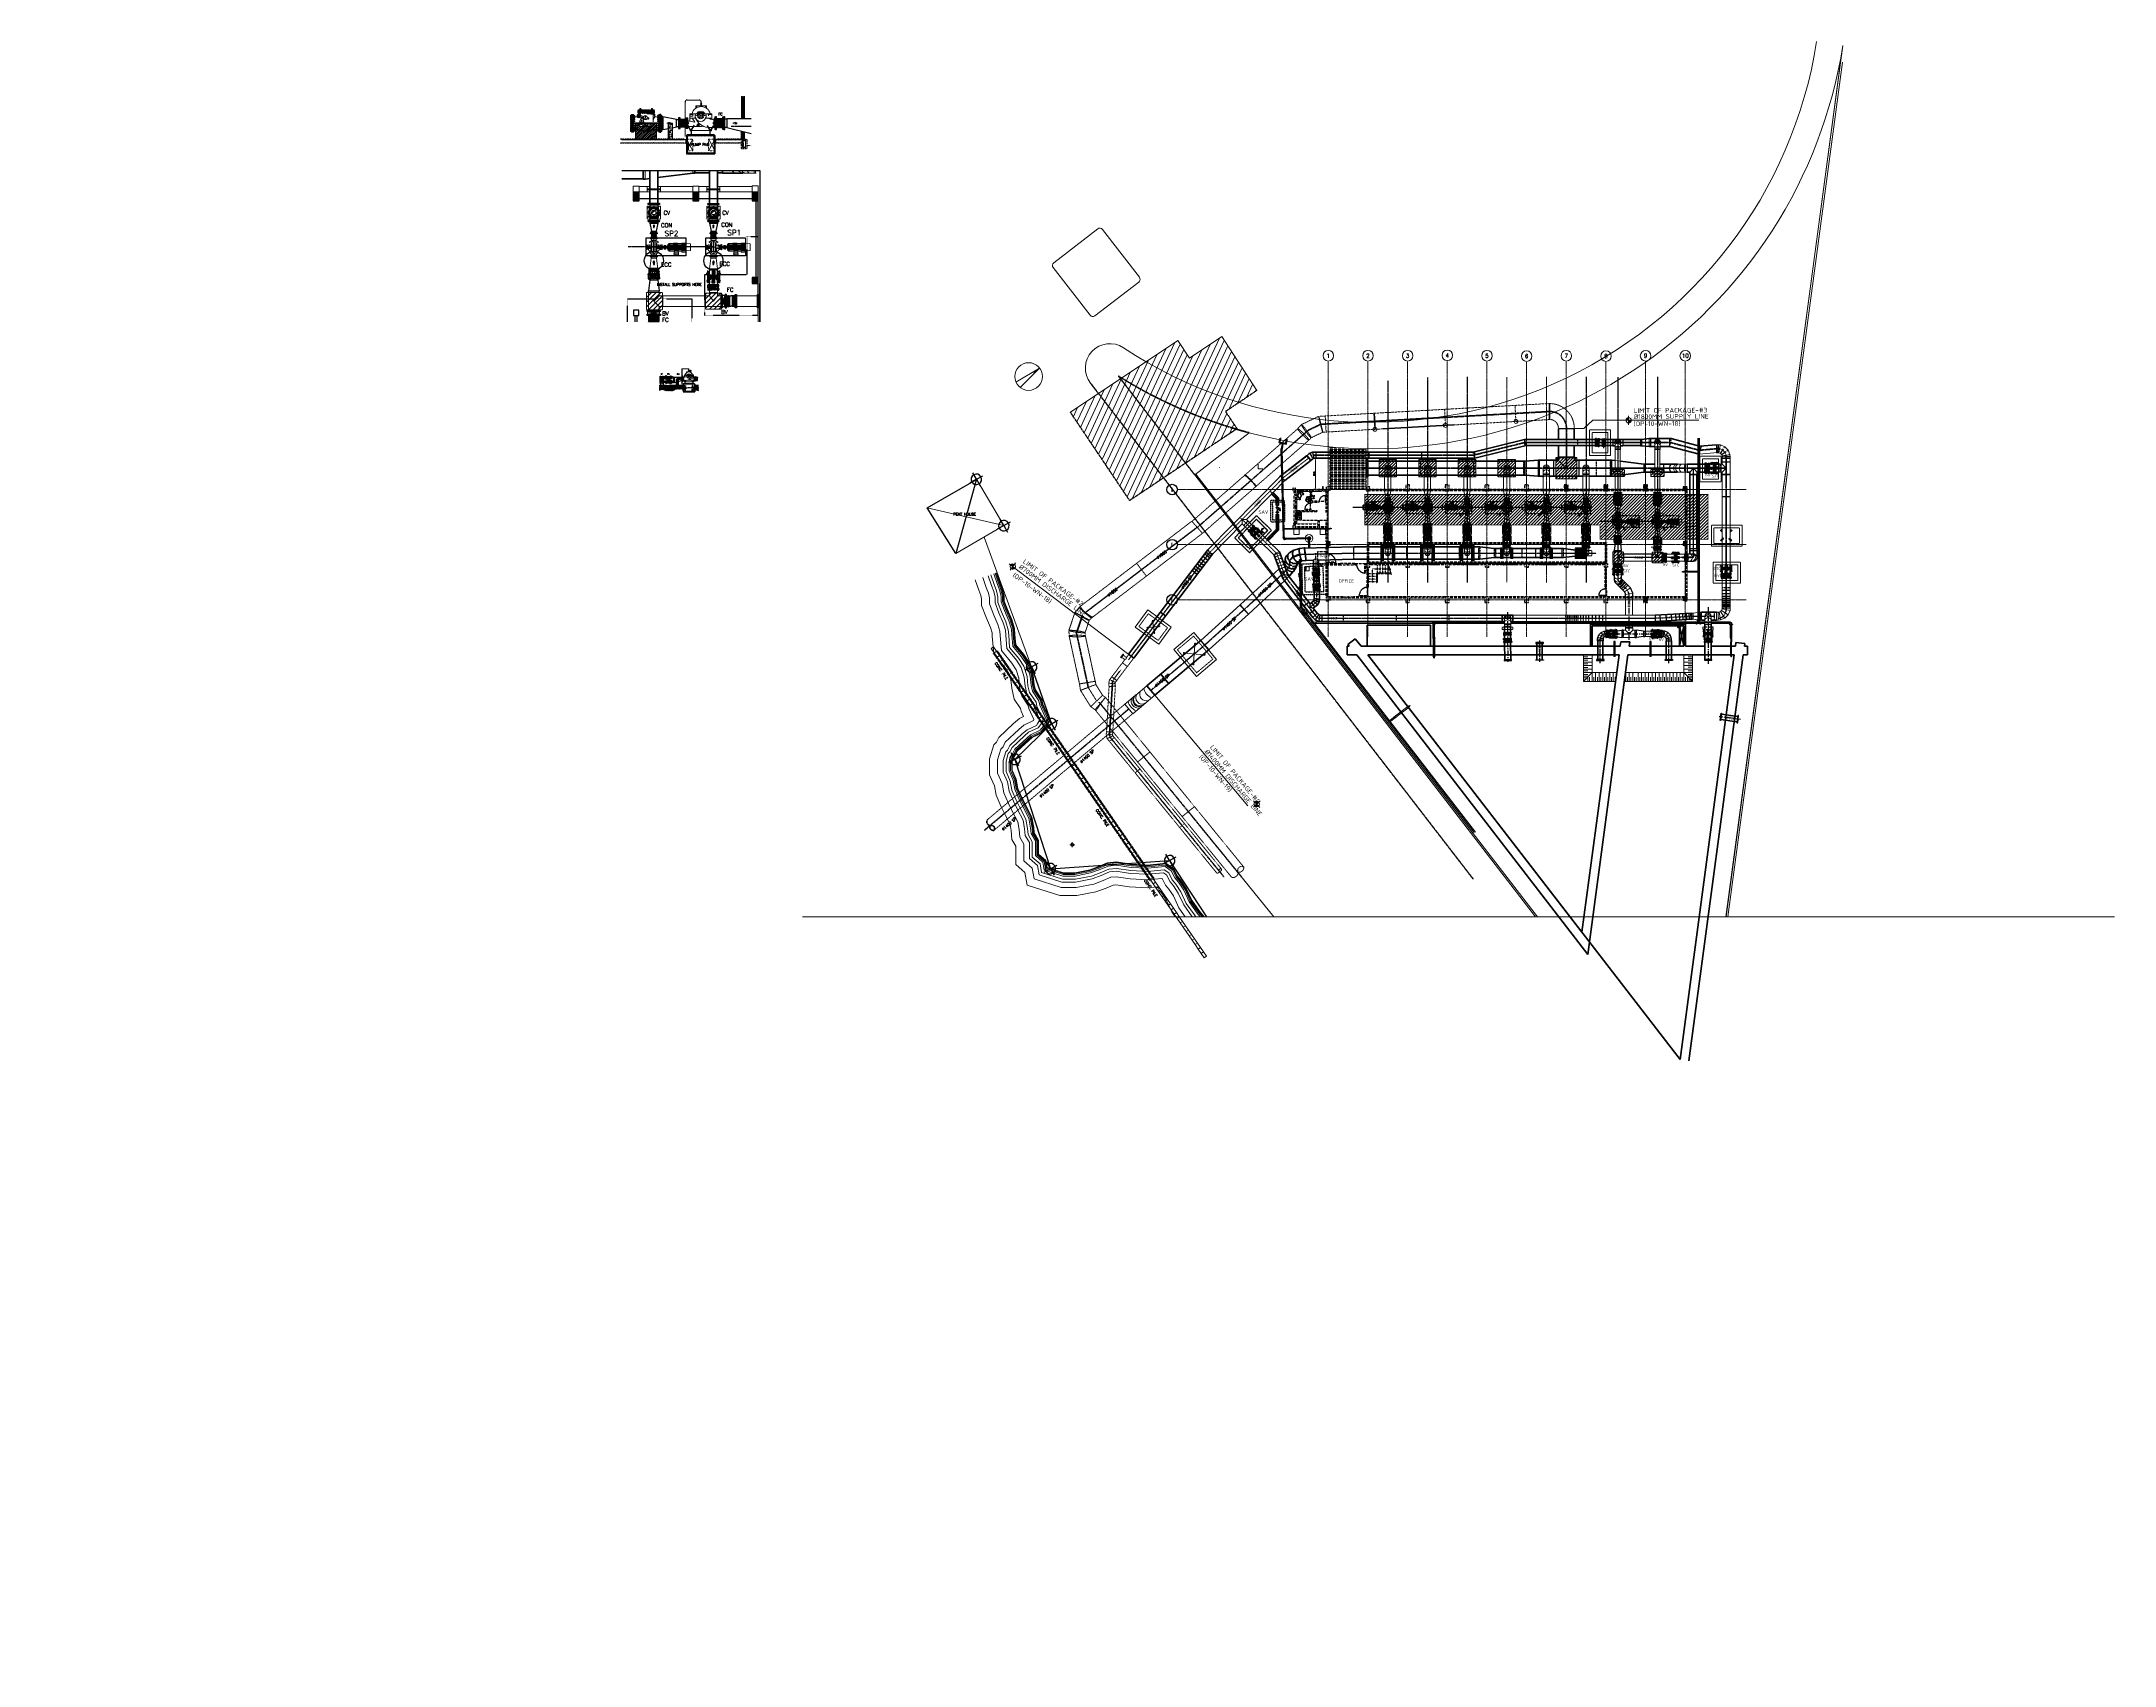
# Model space of a CAD drawing. Header units: inches. Extents: x 0 to 235202, y 0 to 184293.
import ezdxf
from ezdxf.enums import TextEntityAlignment as Align

# ---------------------------------------------------------------- set-up
doc = ezdxf.new("R2010")
doc.units = ezdxf.units.IN
doc.header["$MEASUREMENT"] = 0
for name, pattern in [('CENTER', [2, 1.25, -0.25, 0.25, -0.25]), ('CENTER2', [1.125, 0.75, -0.125, 0.125, -0.125]), ('HIDDEN', [0.375, 0.25, -0.125]), ('PHANTOM2', [1.25, 0.625, -0.125, 0.125, -0.125, 0.125, -0.125])]:
    doc.linetypes.add(name, pattern=pattern)
doc.layers.get('Defpoints').update_dxf_attribs({"color": 8})
for name, color, linetype, lineweight in [('.5', 8, 'Continuous', 0), ('DIM', 251, 'Continuous', 0), ('grid nos', 253, 'Continuous', 0), ('hid', 8, 'HIDDEN', 0), ('MECHANICAL', 8, 'Continuous', 0), ('plan', 8, 'Continuous', 0), ('PLC WIRE', 7, 'Continuous', 0)]:
    doc.layers.add(name, color=color, linetype=linetype, lineweight=lineweight)
for name, color, linetype in [('1', 1, 'CENTER'), ('2', 2, 'HIDDEN'), ('3', 3, 'Continuous'), ('71-12459_XREF-T-BLK_A1$0$BORDER', 6, 'Continuous'), ('double bellows', 3, 'Continuous'), ('EDGE OF CHANNEL', 240, 'Continuous'), ('GRID_TXT45', 4, 'Continuous'), ('ID_LEGEND', 3, 'Continuous'), ('M-HVAC-EQPM-NEW', 5, 'Continuous'), ('M-X-BKGD', 8, 'Continuous'), ('PENTHOUSE', 10, 'Continuous'), ('PIPE', 3, 'Continuous'), ('pipe_dimensio', 1, 'Continuous'), ('pipes', 2, 'Continuous'), ('PP', 4, 'Continuous'), ('PV-13AEE3', 7, 'Continuous'), ('sleeve type coupling', 1, 'Continuous'), ('steel elbow 45deg', 3, 'Continuous'), ('steel elbow 90deg', 3, 'Continuous'), ('steel reducer', 2, 'Continuous'), ('steel tee', 3, 'Continuous'), ('text', 3, 'Continuous'), ('WINDOW ELEV', 3, 'Continuous')]:
    doc.layers.add(name, color=color, linetype=linetype)
doc.styles.add('ISO', font='isocpeur.ttf')
doc.styles.add('SIMPLEX', font='simplex.shx')
doc.styles.get("Standard").update_dxf_attribs({"font": 'arial.ttf'})
doc.linetypes.add('FENCE_LINE', pattern='A,0.5,-0.1,["X",Standard,S=0.1,R=0,X=-0.02,Y=-0.05],-0.1', length=0.7)

# ---------------------------------------------------------------- blocks, each defined once
blk = doc.blocks.new('GRID_SYM')
at = {"color": 2}
blk.add_circle((0, 6), 6, dxfattribs=at)
at = {"layer": 'GRID_TXT45', "color": 4, "style": 'SIMPLEX'}
blk.add_attdef('GRD_TXT', text='', height=4.5, dxfattribs=at).set_placement((0, 6), align=Align.MIDDLE_CENTER)
blk = doc.blocks.new('FLOOR PLAN REV 2')
at = {"linetype": 'Continuous'}
blk.add_hatch(color=8, dxfattribs=at).paths.add_polyline_path([(71751, 227342), (71301, 227342), (71301, 226892), (71751, 226892)])
at = {"layer": 'DIM'}
h = blk.add_hatch(color=8, dxfattribs=at)
edge = h.paths.add_edge_path()
edge.add_line((105897, 241134), (105592, 241134))
edge.add_line((105592, 241134), (105592, 240829))
edge.add_ellipse((105592, 241134), major_axis=(0, 305), ratio=1, start_angle=180.01106, end_angle=270.01106)
edge = h.paths.add_edge_path()
edge.add_ellipse((105592, 241134), major_axis=(0, 305), ratio=1, start_angle=-0.01418, end_angle=89.98582)
edge.add_line((105287, 241134), (105592, 241134))
edge.add_line((105592, 241134), (105592, 241440))
at = {"layer": 'DIM', "linetype": 'HIDDEN', "lineweight": 25, "ltscale": 10}
h = blk.add_hatch(color=8, dxfattribs=at)
h.paths.add_polyline_path([(67801, 233442), (67501, 233442), (67501, 233142), (67801, 233142)])
h.paths.add_polyline_path([(71751, 233592), (71301, 233592), (71301, 233142), (71751, 233142)])
h.paths.add_polyline_path([(67801, 229167), (67501, 229167), (67501, 228867), (67801, 228867)])
h.paths.add_polyline_path([(76252, 233592), (75802, 233592), (75802, 233142), (76252, 233142)])
h.paths.add_polyline_path([(80752, 233792), (80302, 233792), (80302, 233142), (80752, 233142)])
h.paths.add_polyline_path([(71451, 228867), (71451, 229167), (71301, 229167), (71301, 228867)])
h = blk.add_hatch(color=8, dxfattribs=at)
h.paths.add_polyline_path([(85251, 233792), (84801, 233792), (84801, 233142), (85251, 233142)])
h.paths.add_polyline_path([(89752, 233792), (89302, 233792), (89302, 233142), (89752, 233142)])
h.paths.add_polyline_path([(94252, 233792), (93802, 233792), (93802, 233142), (94252, 233142)])
for points in [[(98752, 233792), (98302, 233792), (98302, 233142), (98752, 233142)], [(103252, 233142), (102802, 233142), (102802, 233792), (103252, 233792)], [(107752, 233142), (107302, 233142), (107302, 233792), (107752, 233792)], [(112252, 233592), (111802, 233592), (111802, 233142), (112252, 233142)], [(112252, 227342), (111802, 227342), (111802, 226892), (112252, 226892), (112252, 226892)], [(71451, 224467), (71451, 224867), (71301, 224867), (71301, 224467)], [(107752, 221092), (107302, 221092), (107302, 220442), (107752, 220442)], [(112252, 221092), (111802, 221092), (111802, 220642), (112252, 220642)]]:
    blk.add_hatch(color=8, dxfattribs=at).paths.add_polyline_path(points)
at = {"layer": 'DIM'}
h = blk.add_hatch(color=8, dxfattribs=at)
edge = h.paths.add_edge_path()
edge.add_line((35974, 224343), (35730, 224527))
edge.add_line((35730, 224527), (35546, 224283))
edge.add_ellipse((35730, 224527), major_axis=(184, 244), ratio=1, start_angle=179.99811, end_angle=269.99811)
edge = h.paths.add_edge_path()
edge.add_ellipse((35730, 224527), major_axis=(184, 244), ratio=1, start_angle=0.00381, end_angle=90.00381)
edge.add_line((35487, 224711), (35730, 224527))
edge.add_line((35730, 224527), (35915, 224771))
at = {"layer": 'DIM', "linetype": 'HIDDEN', "lineweight": 25, "ltscale": 10}
h = blk.add_hatch(color=8, dxfattribs=at)
h.paths.add_polyline_path([(76252, 221092), (75802, 221092), (75802, 220442), (76252, 220442)])
h.paths.add_polyline_path([(76227, 224867), (75957, 224867), (75957, 224867), (75827, 224867), (75827, 224467), (76227, 224467)])
h.paths.add_polyline_path([(71751, 221092), (71301, 221092), (71301, 220642), (71751, 220642)])
h = blk.add_hatch(color=8, dxfattribs=at)
h.paths.add_polyline_path([(85227, 224867), (84827, 224867), (84827, 224467), (85227, 224467)])
h.paths.add_polyline_path([(85251, 221092), (84801, 221092), (84801, 220442), (85251, 220442)])
h.paths.add_polyline_path([(80752, 221092), (80302, 221092), (80302, 220442), (80752, 220442)])
h.paths.add_polyline_path([(80727, 224867), (80327, 224867), (80327, 224467), (80727, 224467)])
h = blk.add_hatch(color=8, dxfattribs=at)
h.paths.add_polyline_path([(94227, 224867), (93827, 224867), (93827, 224467), (94227, 224467)])
h.paths.add_polyline_path([(89727, 224867), (89327, 224867), (89327, 224467), (89727, 224467)])
h.paths.add_polyline_path([(89752, 221092), (89302, 221092), (89302, 220442), (89752, 220442)])
h.paths.add_polyline_path([(94252, 221092), (93802, 221092), (93802, 220442), (94252, 220442)])
h = blk.add_hatch(color=8, dxfattribs=at)
h.paths.add_polyline_path([(103252, 221092), (102802, 221092), (102802, 220442), (103252, 220442)])
h.paths.add_polyline_path([(103227, 224867), (103102, 224867), (103102, 224867), (102827, 224867), (102827, 224467), (103227, 224467)])
h.paths.add_polyline_path([(98727, 224867), (98327, 224867), (98327, 224467), (98727, 224467)])
h.paths.add_polyline_path([(98752, 221092), (98302, 221092), (98302, 220442), (98752, 220442)])
at = {"layer": 'DIM'}
h = blk.add_hatch(color=8, dxfattribs=at)
edge = h.paths.add_edge_path()
edge.add_line((63616, 197361), (63408, 197584))
edge.add_line((63408, 197584), (63184, 197376))
edge.add_ellipse((63408, 197584), major_axis=(223, 208), ratio=1, start_angle=179.95292, end_angle=269.95292)
edge = h.paths.add_edge_path()
edge.add_ellipse((63408, 197584), major_axis=(224, 208), ratio=1, start_angle=-0.01465, end_angle=89.98535)
edge.add_line((63200, 197808), (63408, 197584))
edge.add_line((63408, 197584), (63631, 197792))
h = blk.add_hatch(color=8, dxfattribs=at)
edge = h.paths.add_edge_path()
edge.add_line((42639, 192975), (42473, 192975))
edge.add_line((42473, 192975), (42473, 192808))
edge.add_ellipse((42473, 192975), major_axis=(0, 167), ratio=1, start_angle=180.04404, end_angle=270.04404)
edge = h.paths.add_edge_path()
edge.add_ellipse((42473, 192975), major_axis=(0, 167), ratio=1, start_angle=-0.01194, end_angle=89.98806)
edge.add_line((42306, 192975), (42473, 192975))
edge.add_line((42473, 192975), (42473, 193141))
at = {"layer": '.5', "color": 8, "linetype": 'CENTER', "ltscale": 10}
for p, q in [((71527, 216571), (71527, 247859)), ((76027, 216571), (76027, 247859)), ((80527, 216571), (80527, 247858)), ((85027, 216571), (85027, 247898)), ((89527, 216571), (89527, 247858)), ((94027, 216571), (94027, 247815)), ((98527, 216571), (98527, 247857)), ((103027, 216571), (103027, 247816)), ((107527, 216571), (107527, 247856)), ((112027, 216571), (112027, 247856)), ((91777, 246037), (91777, 222708)), ((96267, 246053), (96267, 222708)), ((118917, 233269), (54403, 233269)), ((118917, 227018), (54403, 227018)), ((118917, 220768), (54403, 220768))]:
    blk.add_line(p, q, dxfattribs=at)
at = {"layer": '.5', "color": 8, "linetype": 'CENTER', "ltscale": 5}
for p, q in [((66406, 234612), (69395, 236918)), ((66406, 234612), (58068, 226139)), ((61596, 230024), (65681, 226004)), ((65681, 226004), (66658, 223342))]:
    blk.add_line(p, q, dxfattribs=at)
at = {"color": 8, "linetype": 'PHANTOM2', "ltscale": 20}
for p, q in [((78277, 245641), (78277, 222708)), ((82777, 246004), (82777, 222708)), ((87277, 246053), (87277, 222708)), ((100767, 246053), (100767, 222708)), ((104363, 246038), (104363, 222993)), ((108867, 246070), (108867, 225555)), ((112952, 225555), (112952, 235699)), ((100767, 231217), (74313, 231217)), ((108867, 229654), (102408, 229654)), ((68274, 225921), (74427, 226067)), ((74427, 226067), (101909, 226067)), ((112952, 225555), (104363, 225555)), ((66658, 223342), (70165, 218809)), ((70165, 218809), (70510, 218667)), ((70510, 218667), (108653, 218667))]:
    blk.add_line(p, q, dxfattribs=at)
at = {"color": 8}
for p, q in [((101845, 239052), (101828, 239052)), ((101828, 239052), (101828, 239013)), ((101845, 239038), (101828, 239038)), ((101845, 239028), (101828, 239028)), ((101845, 239013), (101828, 239013)), ((101828, 238994), (101828, 238970)), ((101845, 238994), (101828, 238994)), ((101845, 238970), (101828, 238970)), ((101828, 238925), (101828, 238901)), ((101845, 238925), (101828, 238925)), ((101845, 238901), (101828, 238901)), ((101828, 238835), (101828, 238810)), ((101845, 238835), (101828, 238835)), ((101845, 238810), (101828, 238810)), ((101828, 238729), (101828, 238705)), ((101845, 238729), (101828, 238729)), ((101845, 238705), (101828, 238705)), ((101845, 238617), (101828, 238617)), ((101828, 238592), (101828, 238617)), ((101845, 238592), (101828, 238592)), ((101845, 238504), (101828, 238504)), ((101828, 238480), (101828, 238504)), ((101845, 238480), (101828, 238480)), ((101845, 238399), (101828, 238399)), ((101828, 238374), (101828, 238399)), ((101845, 238374), (101828, 238374)), ((101845, 238308), (101828, 238308)), ((101828, 238284), (101828, 238308)), ((101845, 238284), (101828, 238284)), ((101845, 238239), (101828, 238239)), ((101828, 238215), (101828, 238239)), ((101845, 238215), (101828, 238215)), ((101845, 238196), (101828, 238196)), ((101828, 238196), (101828, 238156)), ((101845, 238181), (101828, 238181)), ((101845, 238171), (101828, 238171)), ((101828, 238156), (101845, 238156)), ((101845, 238146), (101845, 239063)), ((101941, 239063), (101845, 239063)), ((101941, 238146), (101845, 238146)), ((101905, 238146), (101905, 239063)), ((101941, 238146), (101941, 239063)), ((101959, 239052), (101941, 239052)), ((101959, 239038), (101941, 239038)), ((101959, 239028), (101941, 239028)), ((101959, 239013), (101941, 239013)), ((101959, 238994), (101941, 238994)), ((101941, 238991), (102143, 238991)), ((101959, 238970), (101941, 238970)), ((101959, 238925), (101941, 238925)), ((101959, 238901), (101941, 238901)), ((101959, 238835), (101941, 238835)), ((101959, 238810), (101941, 238810)), ((101959, 238729), (101941, 238729)), ((101959, 238705), (101941, 238705)), ((101959, 238617), (101941, 238617)), ((101959, 238592), (101941, 238592)), ((101959, 238504), (101941, 238504)), ((101959, 238480), (101941, 238480)), ((101959, 238399), (101941, 238399)), ((101959, 238374), (101941, 238374)), ((101959, 238308), (101941, 238308)), ((101959, 238284), (101941, 238284)), ((101959, 238239), (101941, 238239)), ((101941, 238218), (102143, 238218)), ((101959, 238215), (101941, 238215)), ((101959, 238196), (101941, 238196)), ((101959, 238181), (101941, 238181)), ((101959, 238171), (101941, 238171)), ((101959, 238156), (101941, 238156)), ((101958, 238994), (102143, 238218)), ((102143, 238991), (101958, 238215)), ((101959, 239052), (101959, 239013)), ((101959, 238994), (101959, 238970)), ((101959, 238925), (101959, 238901)), ((101959, 238835), (101959, 238810)), ((101959, 238729), (101959, 238705)), ((101959, 238592), (101959, 238617)), ((101959, 238480), (101959, 238504)), ((101959, 238374), (101959, 238399)), ((101959, 238284), (101959, 238308)), ((101959, 238215), (101959, 238239)), ((101959, 238196), (101959, 238156)), ((102006, 238991), (102006, 239018)), ((102006, 238191), (102006, 238218)), ((102096, 238991), (102096, 239018)), ((102096, 238191), (102096, 238218)), ((102143, 239052), (102161, 239052)), ((102143, 239052), (102143, 239013)), ((102143, 239038), (102161, 239038)), ((102143, 239028), (102161, 239028)), ((102143, 239013), (102161, 239013)), ((102143, 238994), (102143, 238970)), ((102143, 238994), (102161, 238994)), ((102143, 238970), (102161, 238970)), ((102143, 238925), (102143, 238901)), ((102143, 238925), (102161, 238925)), ((102143, 238901), (102161, 238901)), ((102143, 238835), (102143, 238810)), ((102143, 238835), (102161, 238835)), ((102143, 238810), (102161, 238810)), ((102143, 238729), (102143, 238705)), ((102143, 238729), (102161, 238729)), ((102143, 238705), (102161, 238705)), ((102143, 238617), (102161, 238617)), ((102143, 238592), (102143, 238617)), ((102143, 238592), (102161, 238592)), ((102143, 238504), (102161, 238504)), ((102143, 238480), (102143, 238504)), ((102143, 238480), (102161, 238480)), ((102143, 238399), (102161, 238399)), ((102143, 238374), (102143, 238399)), ((102143, 238374), (102161, 238374)), ((102143, 238308), (102161, 238308)), ((102143, 238284), (102143, 238308)), ((102143, 238284), (102161, 238284)), ((102143, 238239), (102161, 238239)), ((102143, 238215), (102143, 238239)), ((102143, 238215), (102161, 238215)), ((102143, 238196), (102161, 238196)), ((102143, 238196), (102143, 238156)), ((102143, 238181), (102161, 238181)), ((102143, 238171), (102161, 238171)), ((102143, 238156), (102161, 238156)), ((102161, 239063), (102257, 239063)), ((102161, 238146), (102161, 239063)), ((102161, 238146), (102257, 238146)), ((102197, 238146), (102197, 239063)), ((102257, 238146), (102257, 239063)), ((102257, 239052), (102274, 239052)), ((102257, 239038), (102274, 239038)), ((102257, 239028), (102274, 239028)), ((102257, 239013), (102274, 239013)), ((102257, 238994), (102274, 238994)), ((102257, 238970), (102274, 238970)), ((102257, 238925), (102274, 238925)), ((102257, 238901), (102274, 238901)), ((102257, 238835), (102274, 238835)), ((102257, 238810), (102274, 238810)), ((102257, 238729), (102274, 238729)), ((102257, 238705), (102274, 238705)), ((102257, 238617), (102274, 238617)), ((102257, 238592), (102274, 238592)), ((102257, 238504), (102274, 238504)), ((102257, 238480), (102274, 238480)), ((102257, 238399), (102274, 238399)), ((102257, 238374), (102274, 238374)), ((102257, 238308), (102274, 238308)), ((102257, 238284), (102274, 238284)), ((102257, 238239), (102274, 238239)), ((102257, 238215), (102274, 238215)), ((102257, 238196), (102274, 238196)), ((102257, 238181), (102274, 238181)), ((102257, 238171), (102274, 238171)), ((102274, 238156), (102257, 238156)), ((102274, 239052), (102274, 239013)), ((102274, 238994), (102274, 238970)), ((102274, 238925), (102274, 238901)), ((102274, 238835), (102274, 238810)), ((102274, 238729), (102274, 238705)), ((102274, 238592), (102274, 238617)), ((102274, 238480), (102274, 238504)), ((102274, 238374), (102274, 238399)), ((102274, 238284), (102274, 238308)), ((102274, 238215), (102274, 238239)), ((102274, 238196), (102274, 238156)), ((114262, 236250), (114262, 236226)), ((114279, 236250), (114262, 236250)), ((114279, 236226), (114262, 236226)), ((114262, 236194), (114262, 236170)), ((114279, 236194), (114262, 236194)), ((114279, 236170), (114262, 236170)), ((114262, 236128), (114262, 236104)), ((114279, 236128), (114262, 236128)), ((114279, 236104), (114262, 236104)), ((114262, 236038), (114262, 236014)), ((114279, 236038), (114262, 236038)), ((114279, 236014), (114262, 236014)), ((114262, 235948), (114262, 235924)), ((114279, 235948), (114262, 235948)), ((114279, 235924), (114262, 235924)), ((114262, 235843), (114262, 235818)), ((114279, 235843), (114262, 235843)), ((114279, 235818), (114262, 235818)), ((114279, 235730), (114262, 235730)), ((114262, 235706), (114262, 235730)), ((114279, 235706), (114262, 235706)), ((114279, 235617), (114262, 235617)), ((114262, 235593), (114262, 235617)), ((114279, 235593), (114262, 235593)), ((114279, 235512), (114262, 235512)), ((114262, 235488), (114262, 235512)), ((114279, 235488), (114262, 235488)), ((114279, 235422), (114262, 235422)), ((114262, 235397), (114262, 235422)), ((114279, 235397), (114262, 235397)), ((114279, 235352), (114262, 235352)), ((114262, 235328), (114262, 235352)), ((114279, 235328), (114262, 235328)), ((114279, 235283), (114262, 235283)), ((114262, 235259), (114262, 235283)), ((114279, 235259), (114262, 235259)), ((114279, 235214), (114262, 235214)), ((114262, 235190), (114262, 235214)), ((114279, 235137), (114279, 236262)), ((114403, 236262), (114279, 236262)), ((114355, 235137), (114355, 236262)), ((114402, 236246), (114632, 236246)), ((114403, 235137), (114403, 236262)), ((114421, 236250), (114403, 236250)), ((114632, 236246), (114403, 235174)), ((114421, 236226), (114403, 236226)), ((114421, 236194), (114403, 236194)), ((114421, 236170), (114403, 236170)), ((114421, 236128), (114403, 236128)), ((114421, 236104), (114403, 236104)), ((114421, 236038), (114403, 236038)), ((114421, 236014), (114403, 236014)), ((114421, 235948), (114403, 235948)), ((114421, 235924), (114403, 235924)), ((114421, 235843), (114403, 235843)), ((114421, 235818), (114403, 235818)), ((114421, 235730), (114403, 235730)), ((114421, 235706), (114403, 235706)), ((114421, 235617), (114403, 235617)), ((114421, 235593), (114403, 235593)), ((114421, 235512), (114403, 235512)), ((114421, 235488), (114403, 235488)), ((114421, 235422), (114403, 235422)), ((114421, 235397), (114403, 235397)), ((114421, 235352), (114403, 235352)), ((114421, 235328), (114403, 235328)), ((114421, 235283), (114403, 235283)), ((114421, 235259), (114403, 235259)), ((114421, 235214), (114403, 235214)), ((114420, 236250), (114649, 235174)), ((114421, 236250), (114421, 236226)), ((114421, 236194), (114421, 236170)), ((114421, 236128), (114421, 236104)), ((114421, 236038), (114421, 236014)), ((114421, 235948), (114421, 235924)), ((114421, 235843), (114421, 235818)), ((114421, 235706), (114421, 235730)), ((114421, 235593), (114421, 235617)), ((114421, 235488), (114421, 235512)), ((114421, 235397), (114421, 235422)), ((114421, 235328), (114421, 235352)), ((114421, 235259), (114421, 235283)), ((114421, 235190), (114421, 235214)), ((114632, 236250), (114632, 236226)), ((114632, 236250), (114649, 236250)), ((114632, 236226), (114649, 236226)), ((114632, 236194), (114632, 236170)), ((114632, 236194), (114649, 236194)), ((114632, 236170), (114649, 236170)), ((114632, 236128), (114632, 236104)), ((114632, 236128), (114649, 236128)), ((114632, 236104), (114649, 236104)), ((114632, 236038), (114632, 236014)), ((114632, 236038), (114649, 236038)), ((114632, 236014), (114649, 236014)), ((114632, 235948), (114632, 235924)), ((114632, 235948), (114649, 235948)), ((114632, 235924), (114649, 235924)), ((114632, 235843), (114632, 235818)), ((114632, 235843), (114649, 235843)), ((114632, 235818), (114649, 235818)), ((114632, 235730), (114649, 235730)), ((114632, 235706), (114632, 235730)), ((114632, 235706), (114649, 235706)), ((114632, 235617), (114649, 235617)), ((114632, 235593), (114632, 235617)), ((114632, 235593), (114649, 235593)), ((114632, 235512), (114649, 235512)), ((114632, 235488), (114632, 235512)), ((114632, 235488), (114649, 235488)), ((114632, 235422), (114649, 235422)), ((114632, 235397), (114632, 235422)), ((114632, 235397), (114649, 235397)), ((114632, 235352), (114649, 235352)), ((114632, 235328), (114632, 235352)), ((114632, 235328), (114649, 235328)), ((114632, 235283), (114649, 235283)), ((114632, 235259), (114632, 235283)), ((114632, 235259), (114649, 235259)), ((114632, 235214), (114649, 235214)), ((114632, 235190), (114632, 235214)), ((114649, 236262), (114761, 236262)), ((114649, 235137), (114649, 236262)), ((114685, 235137), (114685, 236262)), ((114761, 235137), (114761, 236262)), ((114761, 236250), (114779, 236250)), ((114761, 236226), (114779, 236226)), ((114761, 236194), (114779, 236194)), ((114761, 236170), (114779, 236170)), ((114761, 236128), (114779, 236128)), ((114761, 236104), (114779, 236104)), ((114761, 236038), (114779, 236038)), ((114761, 236014), (114779, 236014)), ((114761, 235948), (114779, 235948)), ((114761, 235924), (114779, 235924)), ((114761, 235843), (114779, 235843)), ((114761, 235818), (114779, 235818)), ((114761, 235730), (114779, 235730)), ((114761, 235706), (114779, 235706)), ((114761, 235617), (114779, 235617)), ((114761, 235593), (114779, 235593)), ((114761, 235512), (114779, 235512)), ((114761, 235488), (114779, 235488)), ((114761, 235422), (114779, 235422)), ((114761, 235397), (114779, 235397)), ((114761, 235352), (114779, 235352)), ((114761, 235328), (114779, 235328)), ((114761, 235283), (114779, 235283)), ((114761, 235259), (114779, 235259)), ((114761, 235214), (114779, 235214)), ((114779, 236250), (114779, 236226)), ((114779, 236194), (114779, 236170)), ((114779, 236128), (114779, 236104)), ((114779, 236038), (114779, 236014)), ((114779, 235948), (114779, 235924)), ((114779, 235843), (114779, 235818)), ((114779, 235706), (114779, 235730)), ((114779, 235593), (114779, 235617)), ((114779, 235488), (114779, 235512)), ((114779, 235397), (114779, 235422)), ((114779, 235328), (114779, 235352)), ((114779, 235259), (114779, 235283)), ((114779, 235190), (114779, 235214)), ((115039, 236349), (114879, 236174)), ((114879, 236174), (114879, 236149)), ((114879, 236149), (114879, 236161)), ((114879, 236161), (115067, 236161)), ((115079, 236149), (114879, 236149)), ((114879, 235799), (115079, 235799)), ((114879, 235599), (114879, 235799)), ((114879, 235787), (115067, 235787)), ((114879, 235611), (115067, 235611)), ((114879, 235599), (115079, 235599)), ((114879, 235224), (114879, 235249)), ((114879, 235249), (114879, 235237)), ((115079, 235249), (114879, 235249)), ((114879, 235237), (115067, 235237)), ((115039, 235049), (114879, 235224)), ((115079, 236349), (115039, 236349)), ((115039, 235799), (115039, 235787)), ((115039, 235611), (115039, 235599)), ((115067, 236161), (115067, 236349)), ((115067, 236349), (115079, 236349)), ((115067, 235611), (115067, 235787)), ((115067, 235237), (115067, 235049)), ((115079, 236349), (115079, 236149)), ((115079, 235599), (115079, 235799)), ((115079, 235049), (115079, 235249)), ((115579, 236349), (115619, 236349)), ((115591, 236349), (115579, 236349)), ((115579, 236349), (115579, 236149)), ((115579, 236149), (115779, 236149)), ((115779, 235799), (115579, 235799)), ((115579, 235599), (115579, 235799)), ((115779, 235599), (115579, 235599)), ((115579, 235049), (115579, 235249)), ((115579, 235249), (115779, 235249)), ((115591, 236161), (115591, 236349)), ((115779, 236161), (115591, 236161)), ((115779, 235787), (115591, 235787)), ((115591, 235611), (115591, 235787)), ((115779, 235611), (115591, 235611)), ((115779, 235237), (115591, 235237)), ((115591, 235237), (115591, 235049)), ((115619, 236349), (115779, 236174)), ((115619, 235799), (115619, 235787)), ((115619, 235611), (115619, 235599)), ((115619, 235049), (115779, 235224)), ((115779, 236174), (115779, 236149)), ((115779, 236149), (115779, 236161)), ((115779, 235599), (115779, 235799)), ((115779, 235224), (115779, 235249)), ((115779, 235249), (115779, 235237)), ((103943, 232901), (103943, 232951)), ((103943, 232951), (104783, 232951)), ((104783, 232901), (103943, 232901)), ((104783, 232951), (104783, 232901)), ((108447, 232899), (108447, 232951)), ((108447, 232951), (109287, 232951)), ((109287, 232899), (108447, 232899)), ((109287, 232951), (109287, 232899)), ((114279, 235190), (114262, 235190)), ((114279, 235172), (114262, 235172)), ((114262, 235172), (114262, 235147)), ((114262, 235147), (114279, 235147)), ((114403, 235137), (114279, 235137)), ((114421, 235190), (114403, 235190)), ((114403, 235174), (114649, 235174)), ((114421, 235172), (114403, 235172)), ((114421, 235147), (114403, 235147)), ((114421, 235172), (114421, 235147)), ((114632, 235190), (114649, 235190)), ((114632, 235172), (114649, 235172)), ((114632, 235172), (114632, 235147)), ((114632, 235147), (114649, 235147)), ((114649, 235137), (114761, 235137)), ((114761, 235190), (114779, 235190)), ((114761, 235172), (114779, 235172)), ((114779, 235147), (114761, 235147)), ((114779, 235172), (114779, 235147)), ((115079, 235049), (115039, 235049)), ((115067, 235049), (115079, 235049)), ((115579, 235049), (115619, 235049)), ((115591, 235049), (115579, 235049)), ((62436, 228559), (62463, 228587)), ((62448, 228547), (62436, 228559)), ((63084, 229193), (62441, 228539)), ((62509, 228472), (62441, 228539)), ((62459, 228557), (62446, 228570)), ((62465, 228564), (62453, 228576)), ((62476, 228575), (62463, 228587)), ((62477, 228601), (62494, 228618)), ((62489, 228589), (62477, 228601)), ((63127, 229151), (62484, 228497)), ((62506, 228606), (62494, 228618)), ((63152, 229126), (62509, 228472)), ((62529, 228467), (62517, 228480)), ((62525, 228650), (62542, 228667)), ((62538, 228638), (62525, 228650)), ((62539, 228478), (62527, 228490)), ((62529, 228467), (62556, 228495)), ((62546, 228485), (62534, 228497)), ((62555, 228655), (62542, 228667)), ((62556, 228495), (62544, 228507)), ((62570, 228509), (62557, 228521)), ((62570, 228509), (62587, 228526)), ((62572, 228511), (63249, 228934)), ((62717, 228369), (62572, 228511)), ((62587, 228526), (62574, 228538)), ((62606, 228478), (62586, 228459)), ((62589, 228714), (62606, 228732)), ((62601, 228702), (62589, 228714)), ((62618, 228720), (62606, 228732)), ((62618, 228558), (62606, 228571)), ((62618, 228558), (62635, 228576)), ((62635, 228576), (62623, 228588)), ((62670, 228415), (62651, 228395)), ((62660, 228338), (62688, 228366)), ((62660, 228338), (62673, 228326)), ((62662, 228789), (62679, 228807)), ((62675, 228777), (62662, 228789)), ((63308, 228972), (62665, 228318)), ((62665, 228318), (62734, 228251)), ((62682, 228623), (62669, 228635)), ((62671, 228349), (62683, 228336)), ((62677, 228355), (62690, 228343)), ((62692, 228794), (62679, 228807)), ((62682, 228623), (62699, 228640)), ((62699, 228640), (62686, 228652)), ((62688, 228366), (62700, 228354)), ((63334, 228947), (62691, 228293)), ((62701, 228380), (62718, 228397)), ((62701, 228380), (62714, 228367)), ((62702, 228379), (63114, 229062)), ((62718, 228397), (62731, 228385)), ((63377, 228905), (62734, 228251)), ((62741, 228259), (62753, 228246)), ((62759, 228887), (62742, 228870)), ((62754, 228858), (62742, 228870)), ((62755, 228698), (62743, 228710)), ((62750, 228429), (62767, 228446)), ((62750, 228429), (62762, 228417)), ((62752, 228269), (62764, 228257)), ((62753, 228246), (62781, 228274)), ((62755, 228698), (62772, 228715)), ((62758, 228276), (62770, 228264)), ((62771, 228875), (62759, 228887)), ((62772, 228715), (62760, 228727)), ((62767, 228446), (62779, 228434)), ((62769, 228286), (62781, 228274)), ((62782, 228300), (62794, 228288)), ((62794, 228288), (62811, 228305)), ((62799, 228317), (62811, 228305)), ((62813, 228493), (62830, 228511)), ((62813, 228493), (62826, 228481)), ((62838, 228967), (62821, 228950)), ((62833, 228938), (62821, 228950)), ((62835, 228778), (62822, 228790)), ((62830, 228511), (62843, 228498)), ((62831, 228350), (62843, 228337)), ((62852, 228795), (62835, 228778)), ((62850, 228955), (62838, 228967)), ((62852, 228795), (62839, 228808)), ((62843, 228337), (62860, 228355)), ((62848, 228367), (62860, 228355)), ((62887, 228568), (62904, 228586)), ((62887, 228568), (62899, 228556)), ((62911, 229042), (62894, 229025)), ((62907, 229013), (62894, 229025)), ((62894, 228414), (62906, 228402)), ((62914, 228859), (62901, 228871)), ((62904, 228586), (62916, 228573)), ((62906, 228402), (62923, 228419)), ((62924, 229030), (62911, 229042)), ((62911, 228431), (62923, 228419)), ((62931, 228876), (62914, 228859)), ((62931, 228876), (62918, 228888)), ((62975, 229107), (62958, 229089)), ((62970, 229077), (62958, 229089)), ((62983, 228666), (62966, 228649)), ((62966, 228649), (62978, 228637)), ((62968, 228489), (62980, 228477)), ((62987, 229095), (62975, 229107)), ((62987, 228934), (62975, 228946)), ((62980, 228477), (62997, 228494)), ((62983, 228666), (62995, 228654)), ((62985, 228506), (62997, 228494)), ((63004, 228951), (62987, 228934)), ((63130, 228654), (62990, 228512)), ((62990, 228512), (63133, 228371)), ((63004, 228951), (62992, 228963)), ((62999, 228520), (63133, 228388)), ((63023, 229156), (63006, 229139)), ((63019, 229127), (63006, 229139)), ((63036, 229144), (63023, 229156)), ((63037, 229170), (63064, 229198)), ((63049, 229158), (63037, 229170)), ((63051, 228998), (63038, 229010)), ((63062, 228746), (63045, 228729)), ((63045, 228729), (63058, 228717)), ((63060, 229168), (63047, 229180)), ((63047, 228569), (63059, 228557)), ((63068, 229015), (63051, 228998)), ((63066, 229175), (63054, 229187)), ((63068, 229015), (63055, 229027)), ((63076, 228574), (63059, 228557)), ((63062, 228746), (63075, 228734)), ((63064, 229198), (63077, 229186)), ((63064, 228587), (63076, 228574)), ((63152, 229126), (63084, 229193)), ((63099, 229047), (63087, 229059)), ((63116, 229065), (63099, 229047)), ((63116, 229065), (63104, 229077)), ((63104, 228399), (63113, 228408)), ((63258, 228920), (63114, 229062)), ((63130, 229078), (63118, 229090)), ((63136, 228821), (63119, 228804)), ((63119, 228804), (63131, 228792)), ((63122, 228646), (63256, 228514)), ((63126, 228650), (63138, 228638)), ((63140, 229089), (63128, 229101)), ((63130, 229078), (63157, 229106)), ((63130, 228654), (63273, 228514)), ((63256, 228514), (63133, 228388)), ((63273, 228514), (63133, 228371)), ((63147, 229096), (63135, 229108)), ((63136, 228821), (63148, 228809)), ((63155, 228655), (63138, 228638)), ((63143, 228667), (63155, 228655)), ((63157, 229106), (63145, 229118)), ((63167, 229049), (63148, 229029)), ((63199, 228886), (63182, 228868)), ((63182, 228868), (63195, 228856)), ((63199, 228886), (63212, 228874)), ((63200, 228725), (63212, 228712)), ((63231, 228985), (63212, 228966)), ((63229, 228730), (63212, 228712)), ((63217, 228742), (63229, 228730)), ((63248, 228935), (63231, 228918)), ((63231, 228918), (63243, 228906)), ((63236, 228533), (63244, 228542)), ((63248, 228935), (63260, 228923)), ((63261, 228949), (63289, 228977)), ((63261, 228949), (63274, 228937)), ((63263, 228789), (63275, 228777)), ((63272, 228959), (63284, 228947)), ((63292, 228794), (63275, 228777)), ((63278, 228966), (63291, 228954)), ((63280, 228806), (63292, 228794)), ((63289, 228977), (63301, 228965)), ((63308, 228972), (63377, 228905)), ((63312, 228838), (63324, 228826)), ((63341, 228843), (63324, 228826)), ((63329, 228856), (63341, 228843)), ((63342, 228869), (63354, 228857)), ((63353, 228880), (63365, 228868)), ((63354, 228857), (63382, 228885)), ((63359, 228887), (63371, 228875)), ((63382, 228885), (63370, 228897)), ((63636, 228156), (63496, 228014)), ((63779, 228016), (63636, 228156)), ((65599, 230192), (65598, 230342)), ((65598, 230317), (65898, 230319)), ((65599, 230217), (65899, 230219)), ((87236, 229942), (87196, 229942)), ((87196, 229942), (87277, 229802)), ((87317, 230091), (87236, 230091)), ((87236, 230091), (87236, 229942)), ((87277, 229802), (87358, 229942)), ((87317, 229942), (87317, 230091)), ((87358, 229942), (87317, 229942)), ((91736, 229942), (91696, 229942)), ((91696, 229942), (91777, 229802)), ((91817, 230091), (91736, 230091)), ((91736, 230091), (91736, 229942)), ((91777, 229802), (91858, 229942)), ((91817, 229942), (91817, 230091)), ((91858, 229942), (91817, 229942)), ((96226, 229942), (96186, 229942)), ((96186, 229942), (96267, 229802)), ((96307, 230091), (96226, 230091)), ((96226, 230091), (96226, 229942)), ((96267, 229802), (96348, 229942)), ((96307, 229942), (96307, 230091)), ((96348, 229942), (96307, 229942)), ((100726, 229942), (100686, 229942)), ((100686, 229942), (100767, 229802)), ((100807, 230091), (100726, 230091)), ((100726, 230091), (100726, 229942)), ((100767, 229802), (100848, 229942)), ((100807, 229942), (100807, 230091)), ((100848, 229942), (100807, 229942)), ((104363, 228610), (104282, 228467)), ((104282, 228467), (104323, 228467)), ((104323, 228467), (104323, 228319)), ((104323, 228319), (104404, 228319)), ((104444, 228467), (104363, 228610)), ((104404, 228467), (104444, 228467)), ((104404, 228319), (104404, 228467)), ((108867, 228610), (108786, 228467)), ((108786, 228467), (108826, 228467)), ((108826, 228467), (108826, 228319)), ((108826, 228319), (108907, 228319)), ((108948, 228467), (108867, 228610)), ((108907, 228467), (108948, 228467)), ((108907, 228319), (108907, 228467)), ((63639, 227873), (63496, 228014)), ((63636, 228139), (63513, 228014)), ((63647, 227882), (63513, 228014)), ((63525, 227986), (63533, 227994)), ((63770, 228007), (63636, 228139)), ((63779, 228016), (63639, 227873)), ((63656, 228120), (63665, 228128)), ((77777, 227859), (77952, 228019)), ((77777, 227819), (77777, 227859)), ((77965, 227831), (77777, 227831)), ((77777, 227831), (77777, 227819)), ((77777, 227819), (77977, 227819)), ((77777, 227319), (77777, 227279)), ((77777, 227307), (77777, 227319)), ((77777, 227319), (77977, 227319)), ((77965, 227307), (77777, 227307)), ((77777, 227279), (77952, 227119)), ((77870, 226887), (77847, 226887)), ((77870, 226797), (77847, 226797)), ((78694, 227040), (77854, 227040)), ((77854, 226952), (77854, 227040)), ((78694, 226988), (77854, 226988)), ((78694, 226952), (77854, 226952)), ((77854, 226757), (77854, 226669)), ((78694, 226757), (77854, 226757)), ((78694, 226721), (77854, 226721)), ((78694, 226669), (77854, 226669)), ((78697, 228071), (77857, 228071)), ((77857, 228071), (77857, 228019)), ((77857, 228019), (78697, 228019)), ((77866, 227057), (77891, 227057)), ((77866, 227040), (77866, 227057)), ((77866, 226934), (77866, 226952)), ((77866, 226774), (78642, 226934)), ((77866, 226934), (77891, 226934)), ((77866, 226774), (77891, 226774)), ((77866, 226774), (77866, 226757)), ((77866, 226669), (77866, 226652)), ((77866, 226652), (77891, 226652)), ((77870, 226934), (78646, 226774)), ((77870, 226756), (77870, 226934)), ((77891, 227040), (77891, 227057)), ((77891, 226934), (77891, 226952)), ((77891, 226774), (77891, 226757)), ((77891, 226669), (77891, 226652)), ((77936, 227057), (77960, 227057)), ((77936, 227040), (77936, 227057)), ((77936, 226934), (77936, 226952)), ((77936, 226934), (77960, 226934)), ((77936, 226774), (77960, 226774)), ((77936, 226774), (77936, 226757)), ((77936, 226669), (77936, 226652)), ((77936, 226652), (77960, 226652)), ((77952, 228019), (77977, 228019)), ((77952, 227119), (77977, 227119)), ((77960, 227040), (77960, 227057)), ((77960, 226934), (77960, 226952)), ((77960, 226774), (77960, 226757)), ((77960, 226669), (77960, 226652)), ((77977, 228019), (77965, 228019)), ((77965, 228019), (77965, 227831)), ((77965, 227119), (77965, 227307)), ((77977, 227119), (77965, 227119)), ((77977, 227819), (77977, 228019)), ((77977, 227319), (77977, 227119)), ((78026, 227057), (78050, 227057)), ((78026, 227040), (78026, 227057)), ((78026, 226934), (78026, 226952)), ((78026, 226934), (78050, 226934)), ((78026, 226774), (78050, 226774)), ((78026, 226774), (78026, 226757)), ((78026, 226669), (78026, 226652)), ((78026, 226652), (78050, 226652)), ((78050, 227040), (78050, 227057)), ((78050, 226934), (78050, 226952)), ((78050, 226774), (78050, 226757)), ((78050, 226669), (78050, 226652)), ((78131, 227057), (78155, 227057)), ((78131, 227040), (78131, 227057)), ((78131, 226934), (78131, 226952)), ((78131, 226934), (78155, 226934)), ((78131, 226774), (78155, 226774)), ((78131, 226774), (78131, 226757)), ((78131, 226669), (78131, 226652)), ((78131, 226652), (78155, 226652)), ((78155, 227040), (78155, 227057)), ((78155, 226934), (78155, 226952)), ((78155, 226774), (78155, 226757)), ((78155, 226669), (78155, 226652)), ((78177, 228019), (78177, 227819)), ((78377, 228019), (78177, 228019)), ((78177, 227859), (78189, 227859)), ((78377, 227819), (78177, 227819)), ((78177, 227119), (78177, 227319)), ((78377, 227319), (78177, 227319)), ((78177, 227279), (78189, 227279)), ((78377, 227119), (78177, 227119)), ((78189, 228019), (78189, 227831)), ((78365, 227831), (78189, 227831)), ((78189, 227119), (78189, 227307)), ((78365, 227307), (78189, 227307)), ((78244, 227040), (78244, 227057)), ((78268, 227057), (78244, 227057)), ((78244, 226934), (78244, 226952)), ((78268, 226934), (78244, 226934)), ((78244, 226774), (78244, 226757)), ((78268, 226774), (78244, 226774)), ((78244, 226669), (78244, 226652)), ((78268, 226652), (78244, 226652)), ((78268, 227040), (78268, 227057)), ((78268, 226934), (78268, 226952)), ((78268, 226774), (78268, 226757)), ((78268, 226669), (78268, 226652)), ((78357, 227040), (78357, 227057)), ((78381, 227057), (78357, 227057)), ((78357, 226934), (78357, 226952)), ((78381, 226934), (78357, 226934)), ((78357, 226774), (78357, 226757)), ((78381, 226774), (78357, 226774)), ((78357, 226669), (78357, 226652)), ((78381, 226652), (78357, 226652)), ((78365, 228019), (78365, 227831)), ((78365, 227859), (78377, 227859)), ((78365, 227119), (78365, 227307)), ((78365, 227279), (78377, 227279)), ((78377, 228019), (78377, 227819)), ((78377, 227119), (78377, 227319)), ((78381, 227040), (78381, 227057)), ((78381, 226934), (78381, 226952)), ((78381, 226774), (78381, 226757)), ((78381, 226669), (78381, 226652)), ((78462, 227040), (78462, 227057)), ((78486, 227057), (78462, 227057)), ((78462, 226934), (78462, 226952)), ((78486, 226934), (78462, 226934)), ((78462, 226774), (78462, 226757)), ((78486, 226774), (78462, 226774)), ((78462, 226669), (78462, 226652)), ((78486, 226652), (78462, 226652)), ((78486, 227040), (78486, 227057)), ((78486, 226934), (78486, 226952)), ((78486, 226774), (78486, 226757)), ((78486, 226669), (78486, 226652)), ((78552, 227040), (78552, 227057)), ((78576, 227057), (78552, 227057)), ((78552, 226934), (78552, 226952)), ((78576, 226934), (78552, 226934)), ((78552, 226774), (78552, 226757)), ((78576, 226774), (78552, 226774)), ((78552, 226669), (78552, 226652)), ((78576, 226652), (78552, 226652)), ((78576, 227040), (78576, 227057)), ((78576, 226934), (78576, 226952)), ((78576, 226774), (78576, 226757)), ((78576, 226669), (78576, 226652)), ((78602, 228019), (78577, 228019)), ((78577, 228019), (78589, 228019)), ((78577, 227819), (78577, 228019)), ((78777, 227819), (78577, 227819)), ((78777, 227319), (78577, 227319)), ((78577, 227319), (78577, 227119)), ((78602, 227119), (78577, 227119)), ((78577, 227119), (78589, 227119)), ((78589, 228019), (78589, 227831)), ((78589, 227831), (78777, 227831)), ((78589, 227119), (78589, 227307)), ((78589, 227307), (78777, 227307)), ((78777, 227859), (78602, 228019)), ((78777, 227279), (78602, 227119)), ((78621, 227040), (78621, 227057)), ((78646, 227057), (78621, 227057)), ((78621, 226934), (78621, 226952)), ((78646, 226934), (78621, 226934)), ((78621, 226774), (78621, 226757)), ((78646, 226774), (78621, 226774)), ((78621, 226669), (78621, 226652)), ((78646, 226652), (78621, 226652)), ((78642, 226756), (78642, 226934)), ((78670, 226887), (78642, 226887)), ((78670, 226797), (78642, 226797)), ((78646, 227040), (78646, 227057)), ((78646, 226934), (78646, 226952)), ((78646, 226774), (78646, 226757)), ((78646, 226669), (78646, 226652)), ((78660, 227040), (78660, 227057)), ((78660, 227057), (78684, 227057)), ((78660, 226934), (78660, 226952)), ((78660, 226934), (78684, 226934)), ((78660, 226774), (78660, 226757)), ((78660, 226774), (78684, 226774)), ((78660, 226669), (78660, 226652)), ((78660, 226652), (78684, 226652)), ((78684, 227057), (78684, 227040)), ((78684, 226934), (78684, 226952)), ((78684, 226774), (78684, 226757)), ((78684, 226652), (78684, 226669)), ((78694, 226952), (78694, 227040)), ((78694, 226757), (78694, 226669)), ((78697, 228019), (78697, 228071)), ((78777, 227819), (78777, 227859)), ((78777, 227831), (78777, 227819)), ((78777, 227319), (78777, 227279)), ((78777, 227307), (78777, 227319)), ((82277, 227859), (82452, 228019)), ((82277, 227819), (82277, 227859)), ((82465, 227831), (82277, 227831)), ((82277, 227831), (82277, 227819)), ((82277, 227819), (82477, 227819)), ((82277, 227319), (82277, 227279)), ((82277, 227307), (82277, 227319)), ((82277, 227319), (82477, 227319)), ((82465, 227307), (82277, 227307)), ((82277, 227279), (82452, 227119)), ((82370, 226887), (82347, 226887)), ((82370, 226797), (82347, 226797)), ((83194, 227040), (82354, 227040)), ((82354, 226952), (82354, 227040)), ((83194, 226988), (82354, 226988)), ((83194, 226952), (82354, 226952)), ((82354, 226757), (82354, 226669)), ((83194, 226757), (82354, 226757)), ((83194, 226721), (82354, 226721)), ((83194, 226669), (82354, 226669)), ((83197, 228071), (82357, 228071)), ((82357, 228071), (82357, 228019)), ((82357, 228019), (83197, 228019)), ((82366, 227057), (82391, 227057)), ((82366, 227040), (82366, 227057)), ((82366, 226934), (82366, 226952)), ((82366, 226774), (83142, 226934)), ((82366, 226934), (82391, 226934)), ((82366, 226774), (82391, 226774)), ((82366, 226774), (82366, 226757)), ((82366, 226669), (82366, 226652)), ((82366, 226652), (82391, 226652)), ((82370, 226934), (83146, 226774)), ((82370, 226756), (82370, 226934)), ((82391, 227040), (82391, 227057)), ((82391, 226934), (82391, 226952)), ((82391, 226774), (82391, 226757)), ((82391, 226669), (82391, 226652)), ((82436, 227057), (82460, 227057)), ((82436, 227040), (82436, 227057)), ((82436, 226934), (82436, 226952)), ((82436, 226934), (82460, 226934)), ((82436, 226774), (82460, 226774)), ((82436, 226774), (82436, 226757)), ((82436, 226669), (82436, 226652)), ((82436, 226652), (82460, 226652)), ((82452, 228019), (82477, 228019)), ((82452, 227119), (82477, 227119)), ((82460, 227040), (82460, 227057)), ((82460, 226934), (82460, 226952)), ((82460, 226774), (82460, 226757)), ((82460, 226669), (82460, 226652)), ((82477, 228019), (82465, 228019)), ((82465, 228019), (82465, 227831)), ((82465, 227119), (82465, 227307)), ((82477, 227119), (82465, 227119)), ((82477, 227819), (82477, 228019)), ((82477, 227319), (82477, 227119)), ((82526, 227057), (82550, 227057)), ((82526, 227040), (82526, 227057)), ((82526, 226934), (82526, 226952)), ((82526, 226934), (82550, 226934)), ((82526, 226774), (82550, 226774)), ((82526, 226774), (82526, 226757)), ((82526, 226669), (82526, 226652)), ((82526, 226652), (82550, 226652)), ((82550, 227040), (82550, 227057)), ((82550, 226934), (82550, 226952)), ((82550, 226774), (82550, 226757)), ((82550, 226669), (82550, 226652)), ((82631, 227057), (82655, 227057)), ((82631, 227040), (82631, 227057)), ((82631, 226934), (82631, 226952)), ((82631, 226934), (82655, 226934)), ((82631, 226774), (82655, 226774)), ((82631, 226774), (82631, 226757)), ((82631, 226669), (82631, 226652)), ((82631, 226652), (82655, 226652)), ((82655, 227040), (82655, 227057)), ((82655, 226934), (82655, 226952)), ((82655, 226774), (82655, 226757)), ((82655, 226669), (82655, 226652)), ((82677, 228019), (82677, 227819)), ((82877, 228019), (82677, 228019)), ((82677, 227859), (82689, 227859)), ((82877, 227819), (82677, 227819)), ((82677, 227119), (82677, 227319)), ((82877, 227319), (82677, 227319)), ((82677, 227279), (82689, 227279)), ((82877, 227119), (82677, 227119)), ((82689, 228019), (82689, 227831)), ((82865, 227831), (82689, 227831)), ((82689, 227119), (82689, 227307)), ((82865, 227307), (82689, 227307)), ((82744, 227040), (82744, 227057)), ((82768, 227057), (82744, 227057)), ((82744, 226934), (82744, 226952)), ((82768, 226934), (82744, 226934)), ((82744, 226774), (82744, 226757)), ((82768, 226774), (82744, 226774)), ((82744, 226669), (82744, 226652)), ((82768, 226652), (82744, 226652)), ((82768, 227040), (82768, 227057)), ((82768, 226934), (82768, 226952)), ((82768, 226774), (82768, 226757)), ((82768, 226669), (82768, 226652)), ((82857, 227040), (82857, 227057)), ((82881, 227057), (82857, 227057)), ((82857, 226934), (82857, 226952)), ((82881, 226934), (82857, 226934)), ((82857, 226774), (82857, 226757)), ((82881, 226774), (82857, 226774)), ((82857, 226669), (82857, 226652)), ((82881, 226652), (82857, 226652)), ((82865, 228019), (82865, 227831)), ((82865, 227859), (82877, 227859)), ((82865, 227119), (82865, 227307)), ((82865, 227279), (82877, 227279)), ((82877, 228019), (82877, 227819)), ((82877, 227119), (82877, 227319)), ((82881, 227040), (82881, 227057)), ((82881, 226934), (82881, 226952)), ((82881, 226774), (82881, 226757)), ((82881, 226669), (82881, 226652)), ((82962, 227040), (82962, 227057)), ((82986, 227057), (82962, 227057)), ((82962, 226934), (82962, 226952)), ((82986, 226934), (82962, 226934)), ((82962, 226774), (82962, 226757)), ((82986, 226774), (82962, 226774)), ((82962, 226669), (82962, 226652)), ((82986, 226652), (82962, 226652)), ((82986, 227040), (82986, 227057)), ((82986, 226934), (82986, 226952)), ((82986, 226774), (82986, 226757)), ((82986, 226669), (82986, 226652)), ((83052, 227040), (83052, 227057)), ((83076, 227057), (83052, 227057)), ((83052, 226934), (83052, 226952)), ((83076, 226934), (83052, 226934)), ((83052, 226774), (83052, 226757)), ((83076, 226774), (83052, 226774)), ((83052, 226669), (83052, 226652)), ((83076, 226652), (83052, 226652)), ((83076, 227040), (83076, 227057)), ((83076, 226934), (83076, 226952)), ((83076, 226774), (83076, 226757)), ((83076, 226669), (83076, 226652)), ((83102, 228019), (83077, 228019)), ((83077, 228019), (83089, 228019)), ((83077, 227819), (83077, 228019)), ((83277, 227819), (83077, 227819)), ((83277, 227319), (83077, 227319)), ((83077, 227319), (83077, 227119)), ((83102, 227119), (83077, 227119)), ((83077, 227119), (83089, 227119)), ((83089, 228019), (83089, 227831)), ((83089, 227831), (83277, 227831)), ((83089, 227119), (83089, 227307)), ((83089, 227307), (83277, 227307)), ((83277, 227859), (83102, 228019)), ((83277, 227279), (83102, 227119)), ((83121, 227040), (83121, 227057)), ((83146, 227057), (83121, 227057)), ((83121, 226934), (83121, 226952)), ((83146, 226934), (83121, 226934)), ((83121, 226774), (83121, 226757)), ((83146, 226774), (83121, 226774)), ((83121, 226669), (83121, 226652)), ((83146, 226652), (83121, 226652)), ((83142, 226756), (83142, 226934)), ((83170, 226887), (83142, 226887)), ((83170, 226797), (83142, 226797)), ((83146, 227040), (83146, 227057)), ((83146, 226934), (83146, 226952)), ((83146, 226774), (83146, 226757)), ((83146, 226669), (83146, 226652)), ((83160, 227040), (83160, 227057)), ((83160, 227057), (83184, 227057)), ((83160, 226934), (83160, 226952)), ((83160, 226934), (83184, 226934)), ((83160, 226774), (83160, 226757)), ((83160, 226774), (83184, 226774)), ((83160, 226669), (83160, 226652)), ((83160, 226652), (83184, 226652)), ((83184, 227057), (83184, 227040)), ((83184, 226934), (83184, 226952)), ((83184, 226774), (83184, 226757)), ((83184, 226652), (83184, 226669)), ((83194, 226952), (83194, 227040)), ((83194, 226757), (83194, 226669)), ((83197, 228019), (83197, 228071)), ((83277, 227819), (83277, 227859)), ((83277, 227831), (83277, 227819)), ((83277, 227319), (83277, 227279)), ((83277, 227307), (83277, 227319)), ((86777, 227859), (86952, 228019)), ((86777, 227819), (86777, 227859)), ((86965, 227831), (86777, 227831)), ((86777, 227831), (86777, 227819)), ((86777, 227819), (86977, 227819)), ((86777, 227319), (86777, 227279)), ((86777, 227307), (86777, 227319)), ((86777, 227319), (86977, 227319)), ((86965, 227307), (86777, 227307)), ((86777, 227279), (86952, 227119)), ((86870, 226887), (86847, 226887)), ((86870, 226797), (86847, 226797)), ((87694, 227040), (86854, 227040)), ((86854, 226952), (86854, 227040)), ((87694, 226988), (86854, 226988)), ((87694, 226952), (86854, 226952)), ((86854, 226757), (86854, 226669)), ((87694, 226757), (86854, 226757)), ((87694, 226721), (86854, 226721)), ((87694, 226669), (86854, 226669)), ((87697, 228071), (86857, 228071)), ((86857, 228071), (86857, 228019)), ((86857, 228019), (87697, 228019)), ((86866, 227057), (86891, 227057)), ((86866, 227040), (86866, 227057)), ((86866, 226934), (86866, 226952)), ((86866, 226774), (87642, 226934)), ((86866, 226934), (86891, 226934)), ((86866, 226774), (86891, 226774)), ((86866, 226774), (86866, 226757)), ((86866, 226669), (86866, 226652)), ((86866, 226652), (86891, 226652)), ((86870, 226934), (87646, 226774)), ((86870, 226756), (86870, 226934)), ((86891, 227040), (86891, 227057)), ((86891, 226934), (86891, 226952)), ((86891, 226774), (86891, 226757)), ((86891, 226669), (86891, 226652)), ((86936, 227057), (86960, 227057)), ((86936, 227040), (86936, 227057)), ((86936, 226934), (86936, 226952)), ((86936, 226934), (86960, 226934)), ((86936, 226774), (86960, 226774)), ((86936, 226774), (86936, 226757)), ((86936, 226669), (86936, 226652)), ((86936, 226652), (86960, 226652)), ((86952, 228019), (86977, 228019)), ((86952, 227119), (86977, 227119)), ((86960, 227040), (86960, 227057)), ((86960, 226934), (86960, 226952)), ((86960, 226774), (86960, 226757)), ((86960, 226669), (86960, 226652)), ((86977, 228019), (86965, 228019)), ((86965, 228019), (86965, 227831)), ((86965, 227119), (86965, 227307)), ((86977, 227119), (86965, 227119)), ((86977, 227819), (86977, 228019)), ((86977, 227319), (86977, 227119)), ((87026, 227057), (87050, 227057)), ((87026, 227040), (87026, 227057)), ((87026, 226934), (87026, 226952)), ((87026, 226934), (87050, 226934)), ((87026, 226774), (87050, 226774)), ((87026, 226774), (87026, 226757)), ((87026, 226669), (87026, 226652)), ((87026, 226652), (87050, 226652)), ((87050, 227040), (87050, 227057)), ((87050, 226934), (87050, 226952)), ((87050, 226774), (87050, 226757)), ((87050, 226669), (87050, 226652)), ((87131, 227057), (87155, 227057)), ((87131, 227040), (87131, 227057)), ((87131, 226934), (87131, 226952)), ((87131, 226934), (87155, 226934)), ((87131, 226774), (87155, 226774)), ((87131, 226774), (87131, 226757)), ((87131, 226669), (87131, 226652)), ((87131, 226652), (87155, 226652)), ((87155, 227040), (87155, 227057)), ((87155, 226934), (87155, 226952)), ((87155, 226774), (87155, 226757)), ((87155, 226669), (87155, 226652)), ((87177, 228019), (87177, 227819)), ((87377, 228019), (87177, 228019)), ((87177, 227859), (87189, 227859)), ((87377, 227819), (87177, 227819)), ((87177, 227119), (87177, 227319)), ((87377, 227319), (87177, 227319)), ((87177, 227279), (87189, 227279)), ((87377, 227119), (87177, 227119)), ((87189, 228019), (87189, 227831)), ((87365, 227831), (87189, 227831)), ((87189, 227119), (87189, 227307)), ((87365, 227307), (87189, 227307)), ((87244, 227040), (87244, 227057)), ((87268, 227057), (87244, 227057)), ((87244, 226934), (87244, 226952)), ((87268, 226934), (87244, 226934)), ((87244, 226774), (87244, 226757)), ((87268, 226774), (87244, 226774)), ((87244, 226669), (87244, 226652)), ((87268, 226652), (87244, 226652)), ((87268, 227040), (87268, 227057)), ((87268, 226934), (87268, 226952)), ((87268, 226774), (87268, 226757)), ((87268, 226669), (87268, 226652)), ((87357, 227040), (87357, 227057)), ((87381, 227057), (87357, 227057)), ((87357, 226934), (87357, 226952)), ((87381, 226934), (87357, 226934)), ((87357, 226774), (87357, 226757)), ((87381, 226774), (87357, 226774)), ((87357, 226669), (87357, 226652)), ((87381, 226652), (87357, 226652)), ((87365, 228019), (87365, 227831)), ((87365, 227859), (87377, 227859)), ((87365, 227119), (87365, 227307)), ((87365, 227279), (87377, 227279)), ((87377, 228019), (87377, 227819)), ((87377, 227119), (87377, 227319)), ((87381, 227040), (87381, 227057)), ((87381, 226934), (87381, 226952)), ((87381, 226774), (87381, 226757)), ((87381, 226669), (87381, 226652)), ((87462, 227040), (87462, 227057)), ((87486, 227057), (87462, 227057)), ((87462, 226934), (87462, 226952)), ((87486, 226934), (87462, 226934)), ((87462, 226774), (87462, 226757)), ((87486, 226774), (87462, 226774)), ((87462, 226669), (87462, 226652)), ((87486, 226652), (87462, 226652)), ((87486, 227040), (87486, 227057)), ((87486, 226934), (87486, 226952)), ((87486, 226774), (87486, 226757)), ((87486, 226669), (87486, 226652)), ((87552, 227040), (87552, 227057)), ((87576, 227057), (87552, 227057)), ((87552, 226934), (87552, 226952)), ((87576, 226934), (87552, 226934)), ((87552, 226774), (87552, 226757)), ((87576, 226774), (87552, 226774)), ((87552, 226669), (87552, 226652)), ((87576, 226652), (87552, 226652)), ((87576, 227040), (87576, 227057)), ((87576, 226934), (87576, 226952)), ((87576, 226774), (87576, 226757)), ((87576, 226669), (87576, 226652)), ((87602, 228019), (87577, 228019)), ((87577, 228019), (87589, 228019)), ((87577, 227819), (87577, 228019)), ((87777, 227819), (87577, 227819)), ((87777, 227319), (87577, 227319)), ((87577, 227319), (87577, 227119)), ((87602, 227119), (87577, 227119)), ((87577, 227119), (87589, 227119)), ((87589, 228019), (87589, 227831)), ((87589, 227831), (87777, 227831)), ((87589, 227119), (87589, 227307)), ((87589, 227307), (87777, 227307)), ((87777, 227859), (87602, 228019)), ((87777, 227279), (87602, 227119)), ((87621, 227040), (87621, 227057)), ((87646, 227057), (87621, 227057)), ((87621, 226934), (87621, 226952)), ((87646, 226934), (87621, 226934)), ((87621, 226774), (87621, 226757)), ((87646, 226774), (87621, 226774)), ((87621, 226669), (87621, 226652)), ((87646, 226652), (87621, 226652)), ((87642, 226756), (87642, 226934)), ((87670, 226887), (87642, 226887)), ((87670, 226797), (87642, 226797)), ((87646, 227040), (87646, 227057)), ((87646, 226934), (87646, 226952)), ((87646, 226774), (87646, 226757)), ((87646, 226669), (87646, 226652)), ((87660, 227040), (87660, 227057)), ((87660, 227057), (87684, 227057)), ((87660, 226934), (87660, 226952)), ((87660, 226934), (87684, 226934)), ((87660, 226774), (87660, 226757)), ((87660, 226774), (87684, 226774)), ((87660, 226669), (87660, 226652)), ((87660, 226652), (87684, 226652)), ((87684, 227057), (87684, 227040)), ((87684, 226934), (87684, 226952)), ((87684, 226774), (87684, 226757)), ((87684, 226652), (87684, 226669)), ((87694, 226952), (87694, 227040)), ((87694, 226757), (87694, 226669)), ((87697, 228019), (87697, 228071)), ((87777, 227819), (87777, 227859)), ((87777, 227831), (87777, 227819)), ((87777, 227319), (87777, 227279)), ((87777, 227307), (87777, 227319)), ((91277, 227859), (91452, 228019)), ((91277, 227819), (91277, 227859)), ((91465, 227831), (91277, 227831)), ((91277, 227831), (91277, 227819)), ((91277, 227819), (91477, 227819)), ((91277, 227319), (91277, 227279)), ((91277, 227307), (91277, 227319)), ((91277, 227319), (91477, 227319)), ((91465, 227307), (91277, 227307)), ((91277, 227279), (91452, 227119)), ((91370, 226887), (91347, 226887)), ((91370, 226797), (91347, 226797)), ((92194, 227040), (91354, 227040)), ((91354, 226952), (91354, 227040)), ((92194, 226988), (91354, 226988)), ((92194, 226952), (91354, 226952)), ((91354, 226757), (91354, 226669)), ((92194, 226757), (91354, 226757)), ((92194, 226721), (91354, 226721)), ((92194, 226669), (91354, 226669)), ((92197, 228071), (91357, 228071)), ((91357, 228071), (91357, 228019)), ((91357, 228019), (92197, 228019)), ((91366, 227057), (91391, 227057)), ((91366, 227040), (91366, 227057)), ((91366, 226934), (91366, 226952)), ((91366, 226774), (92142, 226934)), ((91366, 226934), (91391, 226934)), ((91366, 226774), (91391, 226774)), ((91366, 226774), (91366, 226757)), ((91366, 226669), (91366, 226652)), ((91366, 226652), (91391, 226652)), ((91370, 226934), (92146, 226774)), ((91370, 226756), (91370, 226934)), ((91391, 227040), (91391, 227057)), ((91391, 226934), (91391, 226952)), ((91391, 226774), (91391, 226757)), ((91391, 226669), (91391, 226652)), ((91436, 227057), (91460, 227057)), ((91436, 227040), (91436, 227057)), ((91436, 226934), (91436, 226952)), ((91436, 226934), (91460, 226934)), ((91436, 226774), (91460, 226774)), ((91436, 226774), (91436, 226757)), ((91436, 226669), (91436, 226652)), ((91436, 226652), (91460, 226652)), ((91452, 228019), (91477, 228019)), ((91452, 227119), (91477, 227119)), ((91460, 227040), (91460, 227057)), ((91460, 226934), (91460, 226952)), ((91460, 226774), (91460, 226757)), ((91460, 226669), (91460, 226652)), ((91477, 228019), (91465, 228019)), ((91465, 228019), (91465, 227831)), ((91465, 227119), (91465, 227307)), ((91477, 227119), (91465, 227119)), ((91477, 227819), (91477, 228019)), ((91477, 227319), (91477, 227119)), ((91526, 227057), (91550, 227057)), ((91526, 227040), (91526, 227057)), ((91526, 226934), (91526, 226952)), ((91526, 226934), (91550, 226934)), ((91526, 226774), (91550, 226774)), ((91526, 226774), (91526, 226757)), ((91526, 226669), (91526, 226652)), ((91526, 226652), (91550, 226652)), ((91550, 227040), (91550, 227057)), ((91550, 226934), (91550, 226952)), ((91550, 226774), (91550, 226757)), ((91550, 226669), (91550, 226652)), ((91631, 227057), (91655, 227057)), ((91631, 227040), (91631, 227057)), ((91631, 226934), (91631, 226952)), ((91631, 226934), (91655, 226934)), ((91631, 226774), (91655, 226774)), ((91631, 226774), (91631, 226757)), ((91631, 226669), (91631, 226652)), ((91631, 226652), (91655, 226652)), ((91655, 227040), (91655, 227057)), ((91655, 226934), (91655, 226952)), ((91655, 226774), (91655, 226757)), ((91655, 226669), (91655, 226652)), ((91677, 228019), (91677, 227819)), ((91877, 228019), (91677, 228019)), ((91677, 227859), (91689, 227859)), ((91877, 227819), (91677, 227819)), ((91677, 227119), (91677, 227319)), ((91877, 227319), (91677, 227319)), ((91677, 227279), (91689, 227279)), ((91877, 227119), (91677, 227119)), ((91689, 228019), (91689, 227831)), ((91865, 227831), (91689, 227831)), ((91689, 227119), (91689, 227307)), ((91865, 227307), (91689, 227307)), ((91744, 227040), (91744, 227057)), ((91768, 227057), (91744, 227057)), ((91744, 226934), (91744, 226952)), ((91768, 226934), (91744, 226934)), ((91744, 226774), (91744, 226757)), ((91768, 226774), (91744, 226774)), ((91744, 226669), (91744, 226652)), ((91768, 226652), (91744, 226652)), ((91768, 227040), (91768, 227057)), ((91768, 226934), (91768, 226952)), ((91768, 226774), (91768, 226757)), ((91768, 226669), (91768, 226652)), ((91857, 227040), (91857, 227057)), ((91881, 227057), (91857, 227057)), ((91857, 226934), (91857, 226952)), ((91881, 226934), (91857, 226934)), ((91857, 226774), (91857, 226757)), ((91881, 226774), (91857, 226774)), ((91857, 226669), (91857, 226652)), ((91881, 226652), (91857, 226652)), ((91865, 228019), (91865, 227831)), ((91865, 227859), (91877, 227859)), ((91865, 227119), (91865, 227307)), ((91865, 227279), (91877, 227279)), ((91877, 228019), (91877, 227819)), ((91877, 227119), (91877, 227319)), ((91881, 227040), (91881, 227057)), ((91881, 226934), (91881, 226952)), ((91881, 226774), (91881, 226757)), ((91881, 226669), (91881, 226652)), ((91962, 227040), (91962, 227057)), ((91986, 227057), (91962, 227057)), ((91962, 226934), (91962, 226952)), ((91986, 226934), (91962, 226934)), ((91962, 226774), (91962, 226757)), ((91986, 226774), (91962, 226774)), ((91962, 226669), (91962, 226652)), ((91986, 226652), (91962, 226652)), ((91986, 227040), (91986, 227057)), ((91986, 226934), (91986, 226952)), ((91986, 226774), (91986, 226757)), ((91986, 226669), (91986, 226652)), ((92052, 227040), (92052, 227057)), ((92076, 227057), (92052, 227057)), ((92052, 226934), (92052, 226952)), ((92076, 226934), (92052, 226934)), ((92052, 226774), (92052, 226757)), ((92076, 226774), (92052, 226774)), ((92052, 226669), (92052, 226652)), ((92076, 226652), (92052, 226652)), ((92076, 227040), (92076, 227057)), ((92076, 226934), (92076, 226952)), ((92076, 226774), (92076, 226757)), ((92076, 226669), (92076, 226652)), ((92102, 228019), (92077, 228019)), ((92077, 228019), (92089, 228019)), ((92077, 227819), (92077, 228019)), ((92277, 227819), (92077, 227819)), ((92277, 227319), (92077, 227319)), ((92077, 227319), (92077, 227119)), ((92102, 227119), (92077, 227119)), ((92077, 227119), (92089, 227119)), ((92089, 228019), (92089, 227831)), ((92089, 227831), (92277, 227831)), ((92089, 227119), (92089, 227307)), ((92089, 227307), (92277, 227307)), ((92277, 227859), (92102, 228019)), ((92277, 227279), (92102, 227119)), ((92121, 227040), (92121, 227057)), ((92146, 227057), (92121, 227057)), ((92121, 226934), (92121, 226952)), ((92146, 226934), (92121, 226934)), ((92121, 226774), (92121, 226757)), ((92146, 226774), (92121, 226774)), ((92121, 226669), (92121, 226652)), ((92146, 226652), (92121, 226652)), ((92142, 226756), (92142, 226934)), ((92170, 226887), (92142, 226887)), ((92170, 226797), (92142, 226797)), ((92146, 227040), (92146, 227057)), ((92146, 226934), (92146, 226952)), ((92146, 226774), (92146, 226757)), ((92146, 226669), (92146, 226652)), ((92160, 227040), (92160, 227057)), ((92160, 227057), (92184, 227057)), ((92160, 226934), (92160, 226952)), ((92160, 226934), (92184, 226934)), ((92160, 226774), (92160, 226757)), ((92160, 226774), (92184, 226774)), ((92160, 226669), (92160, 226652)), ((92160, 226652), (92184, 226652)), ((92184, 227057), (92184, 227040)), ((92184, 226934), (92184, 226952)), ((92184, 226774), (92184, 226757)), ((92184, 226652), (92184, 226669)), ((92194, 226952), (92194, 227040)), ((92194, 226757), (92194, 226669)), ((92197, 228019), (92197, 228071)), ((92277, 227819), (92277, 227859)), ((92277, 227831), (92277, 227819)), ((92277, 227319), (92277, 227279)), ((92277, 227307), (92277, 227319)), ((95767, 227859), (95942, 228019)), ((95767, 227819), (95767, 227859)), ((95955, 227831), (95767, 227831)), ((95767, 227831), (95767, 227819)), ((95767, 227819), (95967, 227819)), ((95767, 227319), (95767, 227279)), ((95767, 227307), (95767, 227319)), ((95767, 227319), (95967, 227319)), ((95955, 227307), (95767, 227307)), ((95767, 227279), (95942, 227119)), ((95860, 226887), (95836, 226887)), ((95860, 226797), (95836, 226797)), ((96684, 227040), (95844, 227040)), ((95844, 226952), (95844, 227040)), ((96684, 226988), (95844, 226988)), ((96684, 226952), (95844, 226952)), ((95844, 226757), (95844, 226669)), ((96684, 226757), (95844, 226757)), ((96684, 226721), (95844, 226721)), ((96684, 226669), (95844, 226669)), ((96687, 228071), (95847, 228071)), ((95847, 228071), (95847, 228019)), ((95847, 228019), (96687, 228019)), ((95856, 227057), (95880, 227057)), ((95856, 227040), (95856, 227057)), ((95856, 226934), (95856, 226952)), ((95856, 226774), (96632, 226934)), ((95856, 226934), (95880, 226934)), ((95856, 226774), (95880, 226774)), ((95856, 226774), (95856, 226757)), ((95856, 226669), (95856, 226652)), ((95856, 226652), (95880, 226652)), ((95860, 226934), (96635, 226774)), ((95860, 226756), (95860, 226934)), ((95880, 227040), (95880, 227057)), ((95880, 226934), (95880, 226952)), ((95880, 226774), (95880, 226757)), ((95880, 226669), (95880, 226652)), ((95925, 227057), (95950, 227057)), ((95925, 227040), (95925, 227057)), ((95925, 226934), (95925, 226952)), ((95925, 226934), (95950, 226934)), ((95925, 226774), (95950, 226774)), ((95925, 226774), (95925, 226757)), ((95925, 226669), (95925, 226652)), ((95925, 226652), (95950, 226652)), ((95942, 228019), (95967, 228019)), ((95942, 227119), (95967, 227119)), ((95950, 227040), (95950, 227057)), ((95950, 226934), (95950, 226952)), ((95950, 226774), (95950, 226757)), ((95950, 226669), (95950, 226652)), ((95967, 228019), (95955, 228019)), ((95955, 228019), (95955, 227831)), ((95955, 227119), (95955, 227307)), ((95967, 227119), (95955, 227119)), ((95967, 227819), (95967, 228019)), ((95967, 227319), (95967, 227119)), ((96016, 227057), (96040, 227057)), ((96016, 227040), (96016, 227057)), ((96016, 226934), (96016, 226952)), ((96016, 226934), (96040, 226934)), ((96016, 226774), (96040, 226774)), ((96016, 226774), (96016, 226757)), ((96016, 226669), (96016, 226652)), ((96016, 226652), (96040, 226652)), ((96040, 227040), (96040, 227057)), ((96040, 226934), (96040, 226952)), ((96040, 226774), (96040, 226757)), ((96040, 226669), (96040, 226652)), ((96121, 227057), (96145, 227057)), ((96121, 227040), (96121, 227057)), ((96121, 226934), (96121, 226952)), ((96121, 226934), (96145, 226934)), ((96121, 226774), (96145, 226774)), ((96121, 226774), (96121, 226757)), ((96121, 226669), (96121, 226652)), ((96121, 226652), (96145, 226652)), ((96145, 227040), (96145, 227057)), ((96145, 226934), (96145, 226952)), ((96145, 226774), (96145, 226757)), ((96145, 226669), (96145, 226652)), ((96167, 228019), (96167, 227819)), ((96367, 228019), (96167, 228019)), ((96167, 227859), (96179, 227859)), ((96367, 227819), (96167, 227819)), ((96167, 227119), (96167, 227319)), ((96367, 227319), (96167, 227319)), ((96167, 227279), (96179, 227279)), ((96367, 227119), (96167, 227119)), ((96179, 228019), (96179, 227831)), ((96355, 227831), (96179, 227831)), ((96179, 227119), (96179, 227307)), ((96355, 227307), (96179, 227307)), ((96234, 227040), (96234, 227057)), ((96258, 227057), (96234, 227057)), ((96234, 226934), (96234, 226952)), ((96258, 226934), (96234, 226934)), ((96234, 226774), (96234, 226757)), ((96258, 226774), (96234, 226774)), ((96234, 226669), (96234, 226652)), ((96258, 226652), (96234, 226652)), ((96258, 227040), (96258, 227057)), ((96258, 226934), (96258, 226952)), ((96258, 226774), (96258, 226757)), ((96258, 226669), (96258, 226652)), ((96347, 227040), (96347, 227057)), ((96371, 227057), (96347, 227057)), ((96347, 226934), (96347, 226952)), ((96371, 226934), (96347, 226934)), ((96347, 226774), (96347, 226757)), ((96371, 226774), (96347, 226774)), ((96347, 226669), (96347, 226652)), ((96371, 226652), (96347, 226652)), ((96355, 228019), (96355, 227831)), ((96355, 227859), (96367, 227859)), ((96355, 227119), (96355, 227307)), ((96355, 227279), (96367, 227279)), ((96367, 228019), (96367, 227819)), ((96367, 227119), (96367, 227319)), ((96371, 227040), (96371, 227057)), ((96371, 226934), (96371, 226952)), ((96371, 226774), (96371, 226757)), ((96371, 226669), (96371, 226652)), ((96452, 227040), (96452, 227057)), ((96476, 227057), (96452, 227057)), ((96452, 226934), (96452, 226952)), ((96476, 226934), (96452, 226934)), ((96452, 226774), (96452, 226757)), ((96476, 226774), (96452, 226774)), ((96452, 226669), (96452, 226652)), ((96476, 226652), (96452, 226652)), ((96476, 227040), (96476, 227057)), ((96476, 226934), (96476, 226952)), ((96476, 226774), (96476, 226757)), ((96476, 226669), (96476, 226652)), ((96542, 227040), (96542, 227057)), ((96566, 227057), (96542, 227057)), ((96542, 226934), (96542, 226952)), ((96566, 226934), (96542, 226934)), ((96542, 226774), (96542, 226757)), ((96566, 226774), (96542, 226774)), ((96542, 226669), (96542, 226652)), ((96566, 226652), (96542, 226652)), ((96566, 227040), (96566, 227057)), ((96566, 226934), (96566, 226952)), ((96566, 226774), (96566, 226757)), ((96566, 226669), (96566, 226652)), ((96592, 228019), (96567, 228019)), ((96567, 228019), (96579, 228019)), ((96567, 227819), (96567, 228019)), ((96767, 227819), (96567, 227819)), ((96767, 227319), (96567, 227319)), ((96567, 227319), (96567, 227119)), ((96592, 227119), (96567, 227119)), ((96567, 227119), (96579, 227119)), ((96579, 228019), (96579, 227831)), ((96579, 227831), (96767, 227831)), ((96579, 227119), (96579, 227307)), ((96579, 227307), (96767, 227307)), ((96767, 227859), (96592, 228019)), ((96767, 227279), (96592, 227119)), ((96611, 227040), (96611, 227057)), ((96635, 227057), (96611, 227057)), ((96611, 226934), (96611, 226952)), ((96635, 226934), (96611, 226934)), ((96611, 226774), (96611, 226757)), ((96635, 226774), (96611, 226774)), ((96611, 226669), (96611, 226652)), ((96635, 226652), (96611, 226652)), ((96632, 226756), (96632, 226934)), ((96660, 226887), (96632, 226887)), ((96660, 226797), (96632, 226797)), ((96635, 227040), (96635, 227057)), ((96635, 226934), (96635, 226952)), ((96635, 226774), (96635, 226757)), ((96635, 226669), (96635, 226652)), ((96649, 227040), (96649, 227057)), ((96649, 227057), (96674, 227057)), ((96649, 226934), (96649, 226952)), ((96649, 226934), (96674, 226934)), ((96649, 226774), (96649, 226757)), ((96649, 226774), (96674, 226774)), ((96649, 226669), (96649, 226652)), ((96649, 226652), (96674, 226652)), ((96674, 227057), (96674, 227040)), ((96674, 226934), (96674, 226952)), ((96674, 226774), (96674, 226757)), ((96674, 226652), (96674, 226669)), ((96684, 226952), (96684, 227040)), ((96684, 226757), (96684, 226669)), ((96687, 228019), (96687, 228071)), ((96767, 227819), (96767, 227859)), ((96767, 227831), (96767, 227819)), ((96767, 227319), (96767, 227279)), ((96767, 227307), (96767, 227319)), ((100267, 227859), (100442, 228019)), ((100267, 227819), (100267, 227859)), ((100455, 227831), (100267, 227831)), ((100267, 227831), (100267, 227819)), ((100267, 227819), (100467, 227819)), ((100267, 227319), (100267, 227279)), ((100267, 227307), (100267, 227319)), ((100267, 227319), (100467, 227319)), ((100455, 227307), (100267, 227307)), ((100267, 227279), (100442, 227119)), ((100360, 226887), (100336, 226887)), ((100360, 226797), (100336, 226797)), ((101184, 227040), (100344, 227040)), ((100344, 226952), (100344, 227040)), ((101184, 226988), (100344, 226988)), ((101184, 226952), (100344, 226952)), ((100344, 226757), (100344, 226669)), ((101184, 226757), (100344, 226757)), ((101184, 226721), (100344, 226721)), ((101184, 226669), (100344, 226669)), ((101187, 228071), (100347, 228071)), ((100347, 228071), (100347, 228019)), ((100347, 228019), (101187, 228019)), ((100356, 227057), (100380, 227057)), ((100356, 227040), (100356, 227057)), ((100356, 226934), (100356, 226952)), ((100356, 226774), (101132, 226934)), ((100356, 226934), (100380, 226934)), ((100356, 226774), (100380, 226774)), ((100356, 226774), (100356, 226757)), ((100356, 226669), (100356, 226652)), ((100356, 226652), (100380, 226652)), ((100360, 226934), (101135, 226774)), ((100360, 226756), (100360, 226934)), ((100380, 227040), (100380, 227057)), ((100380, 226934), (100380, 226952)), ((100380, 226774), (100380, 226757)), ((100380, 226669), (100380, 226652)), ((100425, 227057), (100450, 227057)), ((100425, 227040), (100425, 227057)), ((100425, 226934), (100425, 226952)), ((100425, 226934), (100450, 226934)), ((100425, 226774), (100450, 226774)), ((100425, 226774), (100425, 226757)), ((100425, 226669), (100425, 226652)), ((100425, 226652), (100450, 226652)), ((100442, 228019), (100467, 228019)), ((100442, 227119), (100467, 227119)), ((100450, 227040), (100450, 227057)), ((100450, 226934), (100450, 226952)), ((100450, 226774), (100450, 226757)), ((100450, 226669), (100450, 226652)), ((100467, 228019), (100455, 228019)), ((100455, 228019), (100455, 227831)), ((100455, 227119), (100455, 227307)), ((100467, 227119), (100455, 227119)), ((100467, 227819), (100467, 228019)), ((100467, 227319), (100467, 227119)), ((100516, 227057), (100540, 227057)), ((100516, 227040), (100516, 227057)), ((100516, 226934), (100516, 226952)), ((100516, 226934), (100540, 226934)), ((100516, 226774), (100540, 226774)), ((100516, 226774), (100516, 226757)), ((100516, 226669), (100516, 226652)), ((100516, 226652), (100540, 226652)), ((100540, 227040), (100540, 227057)), ((100540, 226934), (100540, 226952)), ((100540, 226774), (100540, 226757)), ((100540, 226669), (100540, 226652)), ((100621, 227057), (100645, 227057)), ((100621, 227040), (100621, 227057)), ((100621, 226934), (100621, 226952)), ((100621, 226934), (100645, 226934)), ((100621, 226774), (100645, 226774)), ((100621, 226774), (100621, 226757)), ((100621, 226669), (100621, 226652)), ((100621, 226652), (100645, 226652)), ((100645, 227040), (100645, 227057)), ((100645, 226934), (100645, 226952)), ((100645, 226774), (100645, 226757)), ((100645, 226669), (100645, 226652)), ((100667, 228019), (100667, 227819)), ((100867, 228019), (100667, 228019)), ((100667, 227859), (100679, 227859)), ((100867, 227819), (100667, 227819)), ((100667, 227119), (100667, 227319)), ((100867, 227319), (100667, 227319)), ((100667, 227279), (100679, 227279)), ((100867, 227119), (100667, 227119)), ((100679, 228019), (100679, 227831)), ((100855, 227831), (100679, 227831)), ((100679, 227119), (100679, 227307)), ((100855, 227307), (100679, 227307)), ((100734, 227040), (100734, 227057)), ((100758, 227057), (100734, 227057)), ((100734, 226934), (100734, 226952)), ((100758, 226934), (100734, 226934)), ((100734, 226774), (100734, 226757)), ((100758, 226774), (100734, 226774)), ((100734, 226669), (100734, 226652)), ((100758, 226652), (100734, 226652)), ((100758, 227040), (100758, 227057)), ((100758, 226934), (100758, 226952)), ((100758, 226774), (100758, 226757)), ((100758, 226669), (100758, 226652)), ((100847, 227040), (100847, 227057)), ((100871, 227057), (100847, 227057)), ((100847, 226934), (100847, 226952)), ((100871, 226934), (100847, 226934)), ((100847, 226774), (100847, 226757)), ((100871, 226774), (100847, 226774)), ((100847, 226669), (100847, 226652)), ((100871, 226652), (100847, 226652)), ((100855, 228019), (100855, 227831)), ((100855, 227859), (100867, 227859)), ((100855, 227119), (100855, 227307)), ((100855, 227279), (100867, 227279)), ((100867, 228019), (100867, 227819)), ((100867, 227119), (100867, 227319)), ((100871, 227040), (100871, 227057)), ((100871, 226934), (100871, 226952)), ((100871, 226774), (100871, 226757)), ((100871, 226669), (100871, 226652)), ((100952, 227040), (100952, 227057)), ((100976, 227057), (100952, 227057)), ((100952, 226934), (100952, 226952)), ((100976, 226934), (100952, 226934)), ((100952, 226774), (100952, 226757)), ((100976, 226774), (100952, 226774)), ((100952, 226669), (100952, 226652)), ((100976, 226652), (100952, 226652)), ((100976, 227040), (100976, 227057)), ((100976, 226934), (100976, 226952)), ((100976, 226774), (100976, 226757)), ((100976, 226669), (100976, 226652)), ((101042, 227040), (101042, 227057)), ((101066, 227057), (101042, 227057)), ((101042, 226934), (101042, 226952)), ((101066, 226934), (101042, 226934)), ((101042, 226774), (101042, 226757)), ((101066, 226774), (101042, 226774)), ((101042, 226669), (101042, 226652)), ((101066, 226652), (101042, 226652)), ((101066, 227040), (101066, 227057)), ((101066, 226934), (101066, 226952)), ((101066, 226774), (101066, 226757)), ((101066, 226669), (101066, 226652)), ((101092, 228019), (101067, 228019)), ((101067, 228019), (101079, 228019)), ((101067, 227819), (101067, 228019)), ((101267, 227819), (101067, 227819)), ((101267, 227319), (101067, 227319)), ((101067, 227319), (101067, 227119)), ((101092, 227119), (101067, 227119)), ((101067, 227119), (101079, 227119)), ((101079, 228019), (101079, 227831)), ((101079, 227831), (101267, 227831)), ((101079, 227119), (101079, 227307)), ((101079, 227307), (101267, 227307)), ((101267, 227859), (101092, 228019)), ((101267, 227279), (101092, 227119)), ((101111, 227040), (101111, 227057)), ((101135, 227057), (101111, 227057)), ((101111, 226934), (101111, 226952)), ((101135, 226934), (101111, 226934)), ((101111, 226774), (101111, 226757)), ((101135, 226774), (101111, 226774)), ((101111, 226669), (101111, 226652)), ((101135, 226652), (101111, 226652)), ((101132, 226756), (101132, 226934)), ((101160, 226887), (101132, 226887)), ((101160, 226797), (101132, 226797)), ((101135, 227040), (101135, 227057)), ((101135, 226934), (101135, 226952)), ((101135, 226774), (101135, 226757)), ((101135, 226669), (101135, 226652)), ((101149, 227040), (101149, 227057)), ((101149, 227057), (101174, 227057)), ((101149, 226934), (101149, 226952)), ((101149, 226934), (101174, 226934)), ((101149, 226774), (101149, 226757)), ((101149, 226774), (101174, 226774)), ((101149, 226669), (101149, 226652)), ((101149, 226652), (101174, 226652)), ((101174, 227057), (101174, 227040)), ((101174, 226934), (101174, 226952)), ((101174, 226774), (101174, 226757)), ((101174, 226652), (101174, 226669)), ((101184, 226952), (101184, 227040)), ((101184, 226757), (101184, 226669)), ((101187, 228019), (101187, 228071)), ((101267, 227819), (101267, 227859)), ((101267, 227831), (101267, 227819)), ((101267, 227319), (101267, 227279)), ((101267, 227307), (101267, 227319)), ((104783, 227611), (103943, 227611)), ((103943, 227522), (103943, 227611)), ((104783, 227559), (103943, 227559)), ((104783, 227522), (103943, 227522)), ((103943, 227328), (103943, 227240)), ((104783, 227328), (103943, 227328)), ((104783, 227292), (103943, 227292)), ((104783, 227240), (103943, 227240)), ((103977, 227458), (103954, 227458)), ((103977, 227368), (103954, 227368)), ((103955, 227628), (103979, 227628)), ((103955, 227611), (103955, 227628)), ((103955, 227505), (103955, 227522)), ((103955, 227505), (103979, 227505)), ((103955, 227345), (103979, 227345)), ((103955, 227345), (103955, 227328)), ((103955, 227240), (103955, 227223)), ((103955, 227223), (103979, 227223)), ((103973, 227345), (104749, 227505)), ((103977, 227505), (104753, 227345)), ((103977, 227327), (103977, 227505)), ((103979, 227611), (103979, 227628)), ((103979, 227505), (103979, 227522)), ((103979, 227345), (103979, 227328)), ((103979, 227240), (103979, 227223)), ((104024, 227628), (104049, 227628)), ((104024, 227611), (104024, 227628)), ((104024, 227505), (104024, 227522)), ((104024, 227505), (104049, 227505)), ((104024, 227345), (104049, 227345)), ((104024, 227345), (104024, 227328)), ((104024, 227240), (104024, 227223)), ((104024, 227223), (104049, 227223)), ((104049, 227611), (104049, 227628)), ((104049, 227505), (104049, 227522)), ((104049, 227345), (104049, 227328)), ((104049, 227240), (104049, 227223)), ((104115, 227628), (104139, 227628)), ((104115, 227611), (104115, 227628)), ((104115, 227505), (104115, 227522)), ((104115, 227505), (104139, 227505)), ((104115, 227345), (104139, 227345)), ((104115, 227345), (104115, 227328)), ((104115, 227240), (104115, 227223)), ((104115, 227223), (104139, 227223)), ((104139, 227611), (104139, 227628)), ((104139, 227505), (104139, 227522)), ((104139, 227345), (104139, 227328)), ((104139, 227240), (104139, 227223)), ((104220, 227628), (104244, 227628)), ((104220, 227611), (104220, 227628)), ((104220, 227505), (104220, 227522)), ((104220, 227505), (104244, 227505)), ((104220, 227345), (104244, 227345)), ((104220, 227345), (104220, 227328)), ((104220, 227240), (104220, 227223)), ((104220, 227223), (104244, 227223)), ((104244, 227611), (104244, 227628)), ((104244, 227505), (104244, 227522)), ((104244, 227345), (104244, 227328)), ((104244, 227240), (104244, 227223)), ((104333, 227611), (104333, 227628)), ((104357, 227628), (104333, 227628)), ((104333, 227505), (104333, 227522)), ((104357, 227505), (104333, 227505)), ((104333, 227345), (104333, 227328)), ((104357, 227345), (104333, 227345)), ((104333, 227240), (104333, 227223)), ((104357, 227223), (104333, 227223)), ((104357, 227611), (104357, 227628)), ((104357, 227505), (104357, 227522)), ((104357, 227345), (104357, 227328)), ((104357, 227240), (104357, 227223)), ((104446, 227611), (104446, 227628)), ((104470, 227628), (104446, 227628)), ((104446, 227505), (104446, 227522)), ((104470, 227505), (104446, 227505)), ((104446, 227345), (104446, 227328)), ((104470, 227345), (104446, 227345)), ((104446, 227240), (104446, 227223)), ((104470, 227223), (104446, 227223)), ((104470, 227611), (104470, 227628)), ((104470, 227505), (104470, 227522)), ((104470, 227345), (104470, 227328)), ((104470, 227240), (104470, 227223)), ((104551, 227611), (104551, 227628)), ((104575, 227628), (104551, 227628)), ((104551, 227505), (104551, 227522)), ((104575, 227505), (104551, 227505)), ((104551, 227345), (104551, 227328)), ((104575, 227345), (104551, 227345)), ((104551, 227240), (104551, 227223)), ((104575, 227223), (104551, 227223)), ((104575, 227611), (104575, 227628)), ((104575, 227505), (104575, 227522)), ((104575, 227345), (104575, 227328)), ((104575, 227240), (104575, 227223)), ((104641, 227611), (104641, 227628)), ((104665, 227628), (104641, 227628)), ((104641, 227505), (104641, 227522)), ((104665, 227505), (104641, 227505)), ((104641, 227345), (104641, 227328)), ((104665, 227345), (104641, 227345)), ((104641, 227240), (104641, 227223)), ((104665, 227223), (104641, 227223)), ((104665, 227611), (104665, 227628)), ((104665, 227505), (104665, 227522)), ((104665, 227345), (104665, 227328)), ((104665, 227240), (104665, 227223)), ((104710, 227611), (104710, 227628)), ((104734, 227628), (104710, 227628)), ((104710, 227505), (104710, 227522)), ((104734, 227505), (104710, 227505)), ((104710, 227345), (104710, 227328)), ((104734, 227345), (104710, 227345)), ((104710, 227240), (104710, 227223)), ((104734, 227223), (104710, 227223)), ((104734, 227611), (104734, 227628)), ((104734, 227505), (104734, 227522)), ((104734, 227345), (104734, 227328)), ((104734, 227240), (104734, 227223)), ((104748, 227611), (104748, 227628)), ((104748, 227628), (104773, 227628)), ((104748, 227505), (104748, 227522)), ((104748, 227505), (104773, 227505)), ((104748, 227345), (104748, 227328)), ((104748, 227345), (104773, 227345)), ((104748, 227240), (104748, 227223)), ((104748, 227223), (104773, 227223)), ((104749, 227327), (104749, 227505)), ((104777, 227458), (104749, 227458)), ((104777, 227368), (104749, 227368)), ((104773, 227628), (104773, 227611)), ((104773, 227505), (104773, 227522)), ((104773, 227345), (104773, 227328)), ((104773, 227223), (104773, 227240)), ((104783, 227522), (104783, 227611)), ((104783, 227328), (104783, 227240)), ((108367, 227664), (108542, 227824)), ((108367, 227624), (108367, 227664)), ((108555, 227636), (108367, 227636)), ((108367, 227636), (108367, 227624)), ((108367, 227624), (108567, 227624)), ((108367, 227112), (108367, 227124)), ((108367, 227124), (108567, 227124)), ((108367, 227124), (108367, 227084)), ((108555, 227112), (108367, 227112)), ((108367, 227084), (108542, 226924)), ((108460, 226621), (108436, 226621)), ((108460, 226531), (108436, 226531)), ((109284, 226775), (108444, 226775)), ((108444, 226686), (108444, 226775)), ((109284, 226722), (108444, 226722)), ((109284, 226686), (108444, 226686)), ((108444, 226492), (108444, 226404)), ((109284, 226492), (108444, 226492)), ((109284, 226456), (108444, 226456)), ((109284, 226404), (108444, 226404)), ((108456, 226792), (108480, 226792)), ((108456, 226775), (108456, 226792)), ((108456, 226669), (108456, 226686)), ((108456, 226508), (109232, 226669)), ((108456, 226669), (108480, 226669)), ((108456, 226509), (108480, 226509)), ((108456, 226509), (108456, 226492)), ((108456, 226404), (108456, 226386)), ((108456, 226386), (108480, 226386)), ((108460, 226669), (109235, 226508)), ((108460, 226491), (108460, 226669)), ((108480, 226775), (108480, 226792)), ((108480, 226669), (108480, 226686)), ((108480, 226509), (108480, 226492)), ((108480, 226404), (108480, 226386)), ((108525, 226792), (108550, 226792)), ((108525, 226775), (108525, 226792)), ((108525, 226669), (108525, 226686)), ((108525, 226669), (108550, 226669)), ((108525, 226509), (108550, 226509)), ((108525, 226509), (108525, 226492)), ((108525, 226404), (108525, 226386)), ((108525, 226386), (108550, 226386)), ((108542, 227824), (108567, 227824)), ((108542, 226924), (108567, 226924)), ((108550, 226775), (108550, 226792)), ((108550, 226669), (108550, 226686)), ((108550, 226509), (108550, 226492)), ((108550, 226404), (108550, 226386)), ((108567, 227824), (108555, 227824)), ((108555, 227824), (108555, 227636)), ((108555, 226924), (108555, 227112)), ((108567, 226924), (108555, 226924)), ((108567, 227624), (108567, 227824)), ((108567, 227124), (108567, 226924)), ((108616, 226792), (108640, 226792)), ((108616, 226775), (108616, 226792)), ((108616, 226669), (108616, 226686)), ((108616, 226669), (108640, 226669)), ((108616, 226509), (108640, 226509)), ((108616, 226509), (108616, 226492)), ((108616, 226404), (108616, 226386)), ((108616, 226386), (108640, 226386)), ((108640, 226775), (108640, 226792)), ((108640, 226669), (108640, 226686)), ((108640, 226509), (108640, 226492)), ((108640, 226404), (108640, 226386)), ((108721, 226792), (108745, 226792)), ((108721, 226775), (108721, 226792)), ((108721, 226669), (108721, 226686)), ((108721, 226669), (108745, 226669)), ((108721, 226509), (108745, 226509)), ((108721, 226509), (108721, 226492)), ((108721, 226404), (108721, 226386)), ((108721, 226386), (108745, 226386)), ((108745, 226775), (108745, 226792)), ((108745, 226669), (108745, 226686)), ((108745, 226509), (108745, 226492)), ((108745, 226404), (108745, 226386)), ((108767, 227824), (108767, 227624)), ((108967, 227824), (108767, 227824)), ((108767, 227664), (108779, 227664)), ((108967, 227624), (108767, 227624)), ((108767, 226924), (108767, 227124)), ((108967, 227124), (108767, 227124)), ((108767, 227084), (108779, 227084)), ((108967, 226924), (108767, 226924)), ((108779, 227824), (108779, 227636)), ((108955, 227636), (108779, 227636)), ((108779, 226924), (108779, 227112)), ((108955, 227112), (108779, 227112)), ((108834, 226775), (108834, 226792)), ((108858, 226792), (108834, 226792)), ((108834, 226669), (108834, 226686)), ((108858, 226669), (108834, 226669)), ((108834, 226509), (108834, 226492)), ((108858, 226509), (108834, 226509)), ((108834, 226404), (108834, 226386)), ((108858, 226386), (108834, 226386)), ((108858, 226775), (108858, 226792)), ((108858, 226669), (108858, 226686)), ((108858, 226509), (108858, 226492)), ((108858, 226404), (108858, 226386)), ((108947, 226775), (108947, 226792)), ((108971, 226792), (108947, 226792)), ((108947, 226669), (108947, 226686)), ((108971, 226669), (108947, 226669)), ((108947, 226509), (108947, 226492)), ((108971, 226509), (108947, 226509)), ((108947, 226404), (108947, 226386)), ((108971, 226386), (108947, 226386)), ((108955, 227824), (108955, 227636)), ((108955, 227664), (108967, 227664)), ((108955, 226924), (108955, 227112)), ((108955, 227084), (108967, 227084)), ((108967, 227824), (108967, 227624)), ((108967, 226924), (108967, 227124)), ((108971, 226775), (108971, 226792)), ((108971, 226669), (108971, 226686)), ((108971, 226509), (108971, 226492)), ((108971, 226404), (108971, 226386)), ((109052, 226775), (109052, 226792)), ((109076, 226792), (109052, 226792)), ((109052, 226669), (109052, 226686)), ((109076, 226669), (109052, 226669)), ((109052, 226509), (109052, 226492)), ((109076, 226509), (109052, 226509)), ((109052, 226404), (109052, 226386)), ((109076, 226386), (109052, 226386)), ((109076, 226775), (109076, 226792)), ((109076, 226669), (109076, 226686)), ((109076, 226509), (109076, 226492)), ((109076, 226404), (109076, 226386)), ((109142, 226775), (109142, 226792)), ((109166, 226792), (109142, 226792)), ((109142, 226669), (109142, 226686)), ((109166, 226669), (109142, 226669)), ((109142, 226509), (109142, 226492)), ((109166, 226509), (109142, 226509)), ((109142, 226404), (109142, 226386)), ((109166, 226386), (109142, 226386)), ((109166, 226775), (109166, 226792)), ((109166, 226669), (109166, 226686)), ((109166, 226509), (109166, 226492)), ((109166, 226404), (109166, 226386)), ((109167, 227824), (109179, 227824)), ((109167, 227624), (109167, 227824)), ((109192, 227824), (109167, 227824)), ((109367, 227624), (109167, 227624)), ((109367, 227124), (109167, 227124)), ((109167, 227124), (109167, 226924)), ((109167, 226924), (109179, 226924)), ((109192, 226924), (109167, 226924)), ((109179, 227824), (109179, 227636)), ((109179, 227636), (109367, 227636)), ((109179, 226924), (109179, 227112)), ((109179, 227112), (109367, 227112)), ((109367, 227664), (109192, 227824)), ((109367, 227084), (109192, 226924)), ((109211, 226775), (109211, 226792)), ((109235, 226792), (109211, 226792)), ((109211, 226669), (109211, 226686)), ((109235, 226669), (109211, 226669)), ((109211, 226509), (109211, 226492)), ((109235, 226509), (109211, 226509)), ((109211, 226404), (109211, 226386)), ((109235, 226386), (109211, 226386)), ((109232, 226491), (109232, 226669)), ((109260, 226621), (109232, 226621)), ((109260, 226531), (109232, 226531)), ((109235, 226775), (109235, 226792)), ((109235, 226669), (109235, 226686)), ((109235, 226509), (109235, 226492)), ((109235, 226404), (109235, 226386)), ((109249, 226775), (109249, 226792)), ((109249, 226792), (109274, 226792)), ((109249, 226669), (109249, 226686)), ((109249, 226669), (109274, 226669)), ((109249, 226509), (109249, 226492)), ((109249, 226509), (109274, 226509)), ((109249, 226404), (109249, 226386)), ((109249, 226386), (109274, 226386)), ((109274, 226792), (109274, 226775)), ((109274, 226669), (109274, 226686)), ((109274, 226509), (109274, 226492)), ((109274, 226386), (109274, 226404)), ((109284, 226686), (109284, 226775)), ((109284, 226492), (109284, 226404)), ((109367, 227624), (109367, 227664)), ((109367, 227636), (109367, 227624)), ((109367, 227112), (109367, 227124)), ((109367, 227124), (109367, 227084)), ((109421, 226056), (109421, 226031)), ((109439, 226056), (109421, 226056)), ((109439, 226031), (109421, 226031)), ((109421, 225984), (109421, 225960)), ((109439, 225984), (109421, 225984)), ((109439, 225960), (109421, 225960)), ((109421, 225894), (109421, 225869)), ((109439, 225894), (109421, 225894)), ((109439, 225869), (109421, 225869)), ((109421, 225803), (109421, 225779)), ((109439, 225803), (109421, 225803)), ((109439, 225043), (109439, 226068)), ((109543, 226068), (109439, 226068)), ((109507, 225043), (109507, 226068)), ((109542, 226052), (109771, 226052)), ((109543, 225043), (109543, 226068)), ((109560, 226056), (109543, 226056)), ((109771, 226052), (109543, 225080)), ((109560, 226031), (109543, 226031)), ((109560, 225984), (109543, 225984)), ((109560, 225960), (109543, 225960)), ((109560, 225894), (109543, 225894)), ((109560, 225869), (109543, 225869)), ((109560, 225803), (109543, 225803)), ((109559, 226056), (109789, 225080)), ((109560, 226056), (109560, 226031)), ((109560, 225984), (109560, 225960)), ((109560, 225894), (109560, 225869)), ((109560, 225803), (109560, 225779)), ((109771, 226056), (109771, 226031)), ((109771, 226056), (109789, 226056)), ((109771, 226031), (109789, 226031)), ((109771, 225984), (109771, 225960)), ((109771, 225984), (109789, 225984)), ((109771, 225960), (109789, 225960)), ((109771, 225894), (109771, 225869)), ((109771, 225894), (109789, 225894)), ((109771, 225869), (109789, 225869)), ((109771, 225803), (109771, 225779)), ((109771, 225803), (109789, 225803)), ((109789, 226068), (109893, 226068)), ((109789, 225043), (109789, 226068)), ((109825, 225043), (109825, 226068)), ((109893, 225043), (109893, 226068)), ((109893, 226056), (109910, 226056)), ((109893, 226031), (109910, 226031)), ((109893, 225984), (109910, 225984)), ((109893, 225960), (109910, 225960)), ((109893, 225894), (109910, 225894)), ((109893, 225869), (109910, 225869)), ((109893, 225803), (109910, 225803)), ((109910, 226056), (109910, 226031)), ((109910, 225984), (109910, 225960)), ((109910, 225894), (109910, 225869)), ((109910, 225803), (109910, 225779)), ((110627, 226155), (110467, 225980)), ((110467, 225980), (110467, 225955)), ((110467, 225955), (110467, 225967)), ((110467, 225967), (110655, 225967)), ((110667, 225955), (110467, 225955)), ((110667, 226155), (110627, 226155)), ((110655, 225967), (110655, 226155)), ((110655, 226155), (110667, 226155)), ((110667, 226155), (110667, 225955)), ((111168, 226155), (111208, 226155)), ((111180, 226155), (111168, 226155)), ((111168, 226155), (111168, 225955)), ((111168, 225955), (111368, 225955)), ((111180, 225967), (111180, 226155)), ((111368, 225967), (111180, 225967)), ((111208, 226155), (111368, 225980)), ((111368, 225980), (111368, 225955)), ((111368, 225955), (111368, 225967)), ((69745, 223757), (69722, 223757)), ((69745, 223757), (69722, 223757)), ((69747, 223667), (69724, 223666)), ((69747, 223667), (69724, 223666)), ((70566, 223930), (69726, 223910)), ((70566, 223930), (69726, 223910)), ((69728, 223821), (69726, 223910)), ((69728, 223821), (69726, 223910)), ((70567, 223877), (69727, 223857)), ((70567, 223877), (69727, 223857)), ((70568, 223841), (69728, 223821)), ((70568, 223841), (69728, 223821)), ((70572, 223647), (69733, 223627)), ((70572, 223647), (69733, 223627)), ((69733, 223627), (69735, 223539)), ((69733, 223627), (69735, 223539)), ((70573, 223611), (69734, 223591)), ((70573, 223611), (69734, 223591)), ((70575, 223559), (69735, 223539)), ((70575, 223559), (69735, 223539)), ((69738, 223927), (69762, 223928)), ((69738, 223927), (69762, 223928)), ((69738, 223910), (69738, 223927)), ((69738, 223910), (69738, 223927)), ((69741, 223804), (69740, 223822)), ((69741, 223804), (69740, 223822)), ((69741, 223804), (69765, 223805)), ((69741, 223804), (69765, 223805)), ((69744, 223644), (70516, 223823)), ((69744, 223644), (70516, 223823)), ((69744, 223804), (70523, 223662)), ((69748, 223626), (69744, 223804)), ((69744, 223804), (70523, 223662)), ((69748, 223626), (69744, 223804)), ((69744, 223644), (69769, 223645)), ((69744, 223644), (69769, 223645)), ((69744, 223644), (69745, 223627)), ((69744, 223644), (69745, 223627)), ((69747, 223539), (69747, 223522)), ((69747, 223539), (69747, 223522)), ((69747, 223522), (69772, 223523)), ((69747, 223522), (69772, 223523)), ((69762, 223911), (69762, 223928)), ((69762, 223911), (69762, 223928)), ((69765, 223805), (69764, 223822)), ((69765, 223805), (69764, 223822)), ((69769, 223645), (69769, 223628)), ((69769, 223645), (69769, 223628)), ((69771, 223540), (69772, 223523)), ((69771, 223540), (69772, 223523)), ((69807, 223929), (69831, 223930)), ((69807, 223929), (69831, 223930)), ((69807, 223912), (69807, 223929)), ((69807, 223912), (69807, 223929)), ((69810, 223806), (69809, 223823)), ((69810, 223806), (69809, 223823)), ((69810, 223806), (69834, 223807)), ((69810, 223806), (69834, 223807)), ((69814, 223646), (69838, 223647)), ((69814, 223646), (69838, 223647)), ((69814, 223646), (69814, 223629)), ((69814, 223646), (69814, 223629)), ((69816, 223541), (69817, 223524)), ((69816, 223541), (69817, 223524)), ((69817, 223524), (69841, 223524)), ((69817, 223524), (69841, 223524)), ((69832, 223912), (69831, 223930)), ((69832, 223912), (69831, 223930)), ((69834, 223807), (69834, 223824)), ((69834, 223807), (69834, 223824)), ((69838, 223647), (69838, 223629)), ((69838, 223647), (69838, 223629)), ((69840, 223542), (69841, 223524)), ((69840, 223542), (69841, 223524)), ((69897, 223931), (69921, 223932)), ((69897, 223931), (69921, 223932)), ((69898, 223914), (69897, 223931)), ((69898, 223914), (69897, 223931)), ((69900, 223808), (69900, 223825)), ((69900, 223808), (69900, 223825)), ((69900, 223808), (69924, 223809)), ((69900, 223808), (69924, 223809)), ((69904, 223648), (69928, 223649)), ((69904, 223648), (69928, 223649)), ((69904, 223648), (69904, 223631)), ((69904, 223648), (69904, 223631)), ((69906, 223543), (69907, 223526)), ((69906, 223543), (69907, 223526)), ((69907, 223526), (69931, 223526)), ((69907, 223526), (69931, 223526)), ((69922, 223915), (69921, 223932)), ((69922, 223915), (69921, 223932)), ((69924, 223809), (69924, 223826)), ((69924, 223809), (69924, 223826)), ((69928, 223649), (69929, 223632)), ((69928, 223649), (69929, 223632)), ((69931, 223544), (69931, 223526)), ((69931, 223544), (69931, 223526)), ((70002, 223934), (70026, 223934)), ((70003, 223917), (70002, 223934)), ((70002, 223934), (70026, 223934)), ((70003, 223917), (70002, 223934)), ((70005, 223811), (70005, 223828)), ((70005, 223811), (70005, 223828)), ((70005, 223811), (70029, 223811)), ((70005, 223811), (70029, 223811)), ((70009, 223651), (70033, 223651)), ((70009, 223651), (70009, 223634)), ((70009, 223651), (70033, 223651)), ((70009, 223651), (70009, 223634)), ((70012, 223546), (70012, 223528)), ((70012, 223546), (70012, 223528)), ((70012, 223528), (70036, 223529)), ((70012, 223528), (70036, 223529)), ((70027, 223917), (70026, 223934)), ((70027, 223917), (70026, 223934)), ((70029, 223811), (70029, 223828)), ((70029, 223811), (70029, 223828)), ((70033, 223651), (70034, 223634)), ((70033, 223651), (70034, 223634)), ((70036, 223546), (70036, 223529)), ((70036, 223546), (70036, 223529)), ((70139, 223937), (70115, 223936)), ((70139, 223937), (70115, 223936)), ((70115, 223919), (70115, 223936)), ((70115, 223919), (70115, 223936)), ((70118, 223813), (70118, 223831)), ((70118, 223813), (70118, 223831)), ((70142, 223814), (70118, 223813)), ((70142, 223814), (70118, 223813)), ((70122, 223654), (70122, 223636)), ((70146, 223654), (70122, 223654)), ((70122, 223654), (70122, 223636)), ((70146, 223654), (70122, 223654)), ((70124, 223548), (70125, 223531)), ((70124, 223548), (70125, 223531)), ((70149, 223532), (70125, 223531)), ((70149, 223532), (70125, 223531)), ((70140, 223920), (70139, 223937)), ((70140, 223920), (70139, 223937)), ((70142, 223814), (70142, 223831)), ((70142, 223814), (70142, 223831)), ((70146, 223654), (70146, 223637)), ((70146, 223654), (70146, 223637)), ((70149, 223549), (70149, 223532)), ((70149, 223549), (70149, 223532)), ((70252, 223940), (70228, 223939)), ((70252, 223940), (70228, 223939)), ((70228, 223922), (70228, 223939)), ((70228, 223922), (70228, 223939)), ((70231, 223816), (70230, 223833)), ((70231, 223816), (70230, 223833)), ((70255, 223817), (70231, 223816)), ((70255, 223817), (70231, 223816)), ((70259, 223657), (70235, 223656)), ((70259, 223657), (70235, 223656)), ((70235, 223656), (70235, 223639)), ((70235, 223656), (70235, 223639)), ((70237, 223551), (70238, 223534)), ((70237, 223551), (70238, 223534)), ((70262, 223534), (70238, 223534)), ((70262, 223534), (70238, 223534)), ((70252, 223923), (70252, 223940)), ((70252, 223923), (70252, 223940)), ((70255, 223817), (70255, 223834)), ((70255, 223817), (70255, 223834)), ((70259, 223657), (70259, 223640)), ((70259, 223657), (70259, 223640)), ((70261, 223552), (70262, 223534)), ((70261, 223552), (70262, 223534)), ((70333, 223924), (70333, 223942)), ((70357, 223942), (70333, 223942)), ((70333, 223924), (70333, 223942)), ((70357, 223942), (70333, 223942)), ((70336, 223819), (70335, 223836)), ((70336, 223819), (70335, 223836)), ((70360, 223819), (70336, 223819)), ((70360, 223819), (70336, 223819)), ((70340, 223659), (70340, 223642)), ((70364, 223659), (70340, 223659)), ((70340, 223659), (70340, 223642)), ((70364, 223659), (70340, 223659)), ((70342, 223554), (70343, 223536)), ((70342, 223554), (70343, 223536)), ((70367, 223537), (70343, 223536)), ((70367, 223537), (70343, 223536)), ((70358, 223925), (70357, 223942)), ((70358, 223925), (70357, 223942)), ((70360, 223819), (70360, 223836)), ((70360, 223819), (70360, 223836)), ((70364, 223659), (70364, 223642)), ((70364, 223659), (70364, 223642)), ((70366, 223554), (70367, 223537)), ((70366, 223554), (70367, 223537)), ((70424, 223927), (70423, 223944)), ((70447, 223944), (70423, 223944)), ((70424, 223927), (70423, 223944)), ((70447, 223944), (70423, 223944)), ((70426, 223821), (70426, 223838)), ((70426, 223821), (70426, 223838)), ((70450, 223821), (70426, 223821)), ((70450, 223821), (70426, 223821)), ((70454, 223662), (70430, 223661)), ((70454, 223662), (70430, 223661)), ((70430, 223661), (70430, 223644)), ((70430, 223661), (70430, 223644)), ((70432, 223556), (70433, 223539)), ((70432, 223556), (70433, 223539)), ((70457, 223539), (70433, 223539)), ((70457, 223539), (70433, 223539)), ((70448, 223927), (70447, 223944)), ((70448, 223927), (70447, 223944)), ((70450, 223821), (70450, 223839)), ((70450, 223821), (70450, 223839)), ((70454, 223662), (70455, 223644)), ((70454, 223662), (70455, 223644)), ((70457, 223556), (70457, 223539)), ((70457, 223556), (70457, 223539)), ((70493, 223928), (70492, 223946)), ((70517, 223946), (70492, 223946)), ((70493, 223928), (70492, 223946)), ((70517, 223946), (70492, 223946)), ((70495, 223822), (70495, 223840)), ((70495, 223822), (70495, 223840)), ((70520, 223823), (70495, 223822)), ((70520, 223823), (70495, 223822)), ((70499, 223663), (70500, 223645)), ((70523, 223663), (70499, 223663)), ((70499, 223663), (70500, 223645)), ((70523, 223663), (70499, 223663)), ((70502, 223557), (70502, 223540)), ((70502, 223557), (70502, 223540)), ((70526, 223541), (70502, 223540)), ((70526, 223541), (70502, 223540)), ((70520, 223645), (70516, 223823)), ((70520, 223645), (70516, 223823)), ((70517, 223929), (70517, 223946)), ((70517, 223929), (70517, 223946)), ((70545, 223776), (70517, 223776)), ((70545, 223776), (70517, 223776)), ((70520, 223823), (70519, 223840)), ((70520, 223823), (70519, 223840)), ((70547, 223686), (70520, 223685)), ((70547, 223686), (70520, 223685)), ((70523, 223663), (70524, 223646)), ((70523, 223663), (70524, 223646)), ((70526, 223558), (70526, 223541)), ((70526, 223558), (70526, 223541)), ((70531, 223946), (70555, 223947)), ((70531, 223946), (70555, 223947)), ((70531, 223929), (70531, 223946)), ((70531, 223929), (70531, 223946)), ((70534, 223823), (70533, 223841)), ((70534, 223823), (70533, 223841)), ((70534, 223823), (70558, 223824)), ((70534, 223823), (70558, 223824)), ((70537, 223664), (70538, 223646)), ((70537, 223664), (70562, 223664)), ((70537, 223664), (70538, 223646)), ((70537, 223664), (70562, 223664)), ((70540, 223558), (70540, 223541)), ((70540, 223558), (70540, 223541)), ((70540, 223541), (70565, 223542)), ((70540, 223541), (70565, 223542)), ((70555, 223947), (70555, 223930)), ((70555, 223947), (70555, 223930)), ((70558, 223824), (70557, 223841)), ((70558, 223824), (70557, 223841)), ((70562, 223664), (70562, 223647)), ((70562, 223664), (70562, 223647)), ((70565, 223542), (70564, 223559)), ((70565, 223542), (70564, 223559)), ((70568, 223841), (70566, 223930)), ((70568, 223841), (70566, 223930)), ((70572, 223647), (70575, 223559)), ((70572, 223647), (70575, 223559)), ((103760, 224256), (103935, 224416)), ((103760, 224216), (103760, 224256)), ((103948, 224228), (103760, 224228)), ((103760, 224228), (103760, 224216)), ((103760, 224216), (103960, 224216)), ((103760, 223716), (103760, 223676)), ((103760, 223704), (103760, 223716)), ((103760, 223716), (103960, 223716)), ((103948, 223704), (103760, 223704)), ((103760, 223676), (103935, 223516)), ((104876, 224870), (103851, 224870)), ((103851, 224766), (103851, 224870)), ((104876, 224802), (103851, 224802)), ((104876, 224766), (103851, 224766)), ((103851, 224520), (103851, 224416)), ((104876, 224520), (103851, 224520)), ((104876, 224484), (103851, 224484)), ((104876, 224416), (103851, 224416)), ((103863, 224887), (103887, 224887)), ((103863, 224870), (103863, 224887)), ((103863, 224537), (104838, 224766)), ((103863, 224749), (103863, 224766)), ((103863, 224749), (103887, 224749)), ((103863, 224537), (103887, 224537)), ((103863, 224537), (103863, 224520)), ((103863, 224416), (103863, 224399)), ((103863, 224399), (103887, 224399)), ((103866, 224749), (104838, 224520)), ((103866, 224519), (103866, 224749)), ((103887, 224870), (103887, 224887)), ((103887, 224749), (103887, 224766)), ((103887, 224537), (103887, 224520)), ((103887, 224416), (103887, 224399)), ((103934, 224887), (103958, 224887)), ((103934, 224870), (103934, 224887)), ((103934, 224749), (103934, 224766)), ((103934, 224749), (103958, 224749)), ((103934, 224537), (103958, 224537)), ((103934, 224537), (103934, 224520)), ((103934, 224416), (103934, 224399)), ((103934, 224399), (103958, 224399)), ((103935, 224416), (103960, 224416)), ((103935, 223516), (103960, 223516)), ((103960, 224416), (103948, 224416)), ((103948, 224416), (103948, 224228)), ((103948, 223516), (103948, 223704)), ((103960, 223516), (103948, 223516)), ((103958, 224870), (103958, 224887)), ((103958, 224749), (103958, 224766)), ((103958, 224537), (103958, 224520)), ((103958, 224416), (103958, 224399)), ((103960, 224216), (103960, 224416)), ((103960, 223716), (103960, 223516)), ((104024, 224887), (104049, 224887)), ((104024, 224870), (104024, 224887)), ((104024, 224749), (104024, 224766)), ((104024, 224749), (104049, 224749)), ((104024, 224537), (104049, 224537)), ((104024, 224537), (104024, 224520)), ((104024, 224416), (104024, 224399)), ((104024, 224399), (104049, 224399)), ((104049, 224870), (104049, 224887)), ((104049, 224749), (104049, 224766)), ((104049, 224537), (104049, 224520)), ((104049, 224416), (104049, 224399)), ((104115, 224887), (104139, 224887)), ((104115, 224870), (104115, 224887)), ((104115, 224749), (104115, 224766)), ((104115, 224749), (104139, 224749)), ((104115, 224537), (104139, 224537)), ((104115, 224537), (104115, 224520)), ((104115, 224416), (104115, 224399)), ((104115, 224399), (104139, 224399)), ((104139, 224870), (104139, 224887)), ((104139, 224749), (104139, 224766)), ((104139, 224537), (104139, 224520)), ((104139, 224416), (104139, 224399)), ((104220, 224887), (104244, 224887)), ((104220, 224870), (104220, 224887)), ((104220, 224749), (104220, 224766)), ((104220, 224749), (104244, 224749)), ((104220, 224537), (104244, 224537)), ((104220, 224537), (104220, 224520)), ((104220, 224416), (104220, 224399)), ((104220, 224399), (104244, 224399)), ((104244, 224870), (104244, 224887)), ((104244, 224749), (104244, 224766)), ((104244, 224537), (104244, 224520)), ((104244, 224416), (104244, 224399)), ((104260, 224416), (104260, 224216)), ((104460, 224416), (104260, 224416)), ((104260, 224256), (104272, 224256)), ((104460, 224216), (104260, 224216)), ((104260, 223516), (104260, 223716)), ((104460, 223716), (104260, 223716)), ((104260, 223676), (104272, 223676)), ((104460, 223516), (104260, 223516)), ((104272, 224416), (104272, 224228)), ((104448, 224228), (104272, 224228)), ((104272, 223516), (104272, 223704)), ((104448, 223704), (104272, 223704)), ((104333, 224870), (104333, 224887)), ((104357, 224887), (104333, 224887)), ((104333, 224749), (104333, 224766)), ((104357, 224749), (104333, 224749)), ((104333, 224537), (104333, 224520)), ((104357, 224537), (104333, 224537)), ((104333, 224416), (104333, 224399)), ((104357, 224399), (104333, 224399)), ((104357, 224870), (104357, 224887)), ((104357, 224749), (104357, 224766)), ((104357, 224537), (104357, 224520)), ((104357, 224416), (104357, 224399)), ((104446, 224870), (104446, 224887)), ((104470, 224887), (104446, 224887)), ((104446, 224749), (104446, 224766)), ((104470, 224749), (104446, 224749)), ((104446, 224537), (104446, 224520)), ((104470, 224537), (104446, 224537)), ((104446, 224416), (104446, 224399)), ((104470, 224399), (104446, 224399)), ((104448, 224416), (104448, 224228)), ((104448, 224256), (104460, 224256)), ((104448, 223516), (104448, 223704)), ((104448, 223676), (104460, 223676)), ((104460, 224416), (104460, 224216)), ((104460, 223516), (104460, 223716)), ((104470, 224870), (104470, 224887)), ((104470, 224749), (104470, 224766)), ((104470, 224537), (104470, 224520)), ((104470, 224416), (104470, 224399)), ((104551, 224870), (104551, 224887)), ((104575, 224887), (104551, 224887)), ((104551, 224749), (104551, 224766)), ((104575, 224749), (104551, 224749)), ((104551, 224537), (104551, 224520)), ((104575, 224537), (104551, 224537)), ((104551, 224416), (104551, 224399)), ((104575, 224399), (104551, 224399)), ((104575, 224870), (104575, 224887)), ((104575, 224749), (104575, 224766)), ((104575, 224537), (104575, 224520)), ((104575, 224416), (104575, 224399)), ((104641, 224870), (104641, 224887)), ((104665, 224887), (104641, 224887)), ((104641, 224749), (104641, 224766)), ((104665, 224749), (104641, 224749)), ((104641, 224537), (104641, 224520)), ((104665, 224537), (104641, 224537)), ((104641, 224416), (104641, 224399)), ((104665, 224399), (104641, 224399)), ((104665, 224870), (104665, 224887)), ((104665, 224749), (104665, 224766)), ((104665, 224537), (104665, 224520)), ((104665, 224416), (104665, 224399)), ((104710, 224870), (104710, 224887)), ((104734, 224887), (104710, 224887)), ((104710, 224749), (104710, 224766)), ((104734, 224749), (104710, 224749)), ((104710, 224537), (104710, 224520)), ((104734, 224537), (104710, 224537)), ((104710, 224416), (104710, 224399)), ((104734, 224399), (104710, 224399)), ((104734, 224870), (104734, 224887)), ((104734, 224749), (104734, 224766)), ((104734, 224537), (104734, 224520)), ((104734, 224416), (104734, 224399)), ((104785, 224416), (104760, 224416)), ((104760, 224416), (104772, 224416)), ((104760, 224216), (104760, 224416)), ((104960, 224216), (104760, 224216)), ((104960, 223716), (104760, 223716)), ((104760, 223716), (104760, 223516)), ((104785, 223516), (104760, 223516)), ((104760, 223516), (104772, 223516)), ((104772, 224416), (104772, 224228)), ((104772, 224228), (104960, 224228)), ((104772, 223516), (104772, 223704)), ((104772, 223704), (104960, 223704)), ((104779, 224870), (104779, 224887)), ((104804, 224887), (104779, 224887)), ((104779, 224749), (104779, 224766)), ((104804, 224749), (104779, 224749)), ((104779, 224537), (104779, 224520)), ((104804, 224537), (104779, 224537)), ((104779, 224416), (104779, 224399)), ((104804, 224399), (104779, 224399)), ((104960, 224256), (104785, 224416)), ((104960, 223676), (104785, 223516)), ((104804, 224870), (104804, 224887)), ((104804, 224749), (104804, 224766)), ((104804, 224537), (104804, 224520)), ((104804, 224416), (104804, 224399)), ((104838, 224520), (104838, 224766)), ((104841, 224870), (104841, 224887)), ((104841, 224887), (104865, 224887)), ((104841, 224749), (104841, 224766)), ((104841, 224749), (104865, 224749)), ((104841, 224537), (104841, 224520)), ((104841, 224537), (104865, 224537)), ((104841, 224416), (104841, 224399)), ((104841, 224399), (104865, 224399)), ((104865, 224887), (104865, 224870)), ((104865, 224749), (104865, 224766)), ((104865, 224537), (104865, 224520)), ((104865, 224399), (104865, 224416)), ((104876, 224766), (104876, 224870)), ((104876, 224520), (104876, 224416)), ((104960, 224216), (104960, 224256)), ((104960, 224228), (104960, 224216)), ((104960, 223716), (104960, 223676)), ((104960, 223704), (104960, 223716)), ((109439, 225779), (109421, 225779)), ((109421, 225698), (109421, 225674)), ((109439, 225698), (109421, 225698)), ((109439, 225674), (109421, 225674)), ((109439, 225586), (109421, 225586)), ((109421, 225561), (109421, 225586)), ((109439, 225561), (109421, 225561)), ((109439, 225473), (109421, 225473)), ((109421, 225448), (109421, 225473)), ((109439, 225448), (109421, 225448)), ((109439, 225368), (109421, 225368)), ((109421, 225343), (109421, 225368)), ((109439, 225343), (109421, 225343)), ((109439, 225277), (109421, 225277)), ((109421, 225253), (109421, 225277)), ((109439, 225253), (109421, 225253)), ((109439, 225208), (109421, 225208)), ((109421, 225184), (109421, 225208)), ((109439, 225184), (109421, 225184)), ((109439, 225139), (109421, 225139)), ((109421, 225114), (109421, 225139)), ((109439, 225114), (109421, 225114)), ((109439, 225077), (109421, 225077)), ((109421, 225077), (109421, 225053)), ((109421, 225053), (109439, 225053)), ((109543, 225043), (109439, 225043)), ((109560, 225779), (109543, 225779)), ((109560, 225698), (109543, 225698)), ((109560, 225674), (109543, 225674)), ((109560, 225586), (109543, 225586)), ((109560, 225561), (109543, 225561)), ((109560, 225473), (109543, 225473)), ((109560, 225448), (109543, 225448)), ((109560, 225368), (109543, 225368)), ((109560, 225343), (109543, 225343)), ((109560, 225277), (109543, 225277)), ((109560, 225253), (109543, 225253)), ((109560, 225208), (109543, 225208)), ((109560, 225184), (109543, 225184)), ((109560, 225139), (109543, 225139)), ((109560, 225114), (109543, 225114)), ((109543, 225080), (109789, 225080)), ((109560, 225077), (109543, 225077)), ((109560, 225053), (109543, 225053)), ((109560, 225698), (109560, 225674)), ((109560, 225561), (109560, 225586)), ((109560, 225448), (109560, 225473)), ((109560, 225343), (109560, 225368)), ((109560, 225253), (109560, 225277)), ((109560, 225184), (109560, 225208)), ((109560, 225114), (109560, 225139)), ((109560, 225077), (109560, 225053)), ((109771, 225779), (109789, 225779)), ((109771, 225698), (109771, 225674)), ((109771, 225698), (109789, 225698)), ((109771, 225674), (109789, 225674)), ((109771, 225586), (109789, 225586)), ((109771, 225561), (109771, 225586)), ((109771, 225561), (109789, 225561)), ((109771, 225473), (109789, 225473)), ((109771, 225448), (109771, 225473)), ((109771, 225448), (109789, 225448)), ((109771, 225368), (109789, 225368)), ((109771, 225343), (109771, 225368)), ((109771, 225343), (109789, 225343)), ((109771, 225277), (109789, 225277)), ((109771, 225253), (109771, 225277)), ((109771, 225253), (109789, 225253)), ((109771, 225208), (109789, 225208)), ((109771, 225184), (109771, 225208)), ((109771, 225184), (109789, 225184)), ((109771, 225139), (109789, 225139)), ((109771, 225114), (109771, 225139)), ((109771, 225114), (109789, 225114)), ((109771, 225077), (109789, 225077)), ((109771, 225077), (109771, 225053)), ((109771, 225053), (109789, 225053)), ((109789, 225043), (109893, 225043)), ((109893, 225779), (109910, 225779)), ((109893, 225698), (109910, 225698)), ((109893, 225674), (109910, 225674)), ((109893, 225586), (109910, 225586)), ((109893, 225561), (109910, 225561)), ((109893, 225473), (109910, 225473)), ((109893, 225448), (109910, 225448)), ((109893, 225368), (109910, 225368)), ((109893, 225343), (109910, 225343)), ((109893, 225277), (109910, 225277)), ((109893, 225253), (109910, 225253)), ((109893, 225208), (109910, 225208)), ((109893, 225184), (109910, 225184)), ((109893, 225139), (109910, 225139)), ((109893, 225114), (109910, 225114)), ((109893, 225077), (109910, 225077)), ((109910, 225053), (109893, 225053)), ((109910, 225698), (109910, 225674)), ((109910, 225561), (109910, 225586)), ((109910, 225448), (109910, 225473)), ((109910, 225343), (109910, 225368)), ((109910, 225253), (109910, 225277)), ((109910, 225184), (109910, 225208)), ((109910, 225114), (109910, 225139)), ((109910, 225077), (109910, 225053)), ((110467, 225655), (110667, 225655)), ((110467, 225455), (110467, 225655)), ((110467, 225643), (110655, 225643)), ((110467, 225467), (110655, 225467)), ((110467, 225455), (110667, 225455)), ((110467, 225130), (110467, 225155)), ((110467, 225155), (110467, 225143)), ((110667, 225155), (110467, 225155)), ((110467, 225143), (110655, 225143)), ((110627, 224955), (110467, 225130)), ((110627, 225655), (110627, 225643)), ((110627, 225467), (110627, 225455)), ((110667, 224955), (110627, 224955)), ((110655, 225467), (110655, 225643)), ((110655, 225143), (110655, 224955)), ((110655, 224955), (110667, 224955)), ((110667, 225455), (110667, 225655)), ((110667, 224955), (110667, 225155)), ((111368, 225655), (111168, 225655)), ((111168, 225455), (111168, 225655)), ((111368, 225455), (111168, 225455)), ((111168, 224955), (111168, 225155)), ((111168, 225155), (111368, 225155)), ((111168, 224955), (111208, 224955)), ((111180, 224955), (111168, 224955)), ((111368, 225643), (111180, 225643)), ((111180, 225467), (111180, 225643)), ((111368, 225467), (111180, 225467)), ((111368, 225143), (111180, 225143)), ((111180, 225143), (111180, 224955)), ((111208, 225655), (111208, 225643)), ((111208, 225467), (111208, 225455)), ((111208, 224955), (111368, 225130)), ((111368, 225455), (111368, 225655)), ((111368, 225130), (111368, 225155)), ((111368, 225155), (111368, 225143)), ((116012, 224573), (116187, 224733)), ((116012, 224533), (116012, 224573)), ((116200, 224545), (116012, 224545)), ((116012, 224545), (116012, 224533)), ((116012, 224533), (116212, 224533)), ((116012, 224033), (116012, 223993)), ((116012, 224021), (116012, 224033)), ((116012, 224033), (116212, 224033)), ((116200, 224021), (116012, 224021)), ((116012, 223993), (116187, 223833)), ((117224, 223715), (116099, 223715)), ((116099, 223603), (116099, 223715)), ((117224, 223639), (116099, 223639)), ((117224, 223603), (116099, 223603)), ((116111, 223732), (116136, 223732)), ((116111, 223715), (116111, 223732)), ((116111, 223373), (117187, 223603)), ((116111, 223586), (116111, 223603)), ((116111, 223586), (116136, 223586)), ((116115, 223586), (117187, 223357)), ((116115, 223356), (116115, 223586)), ((116136, 223715), (116136, 223732)), ((116136, 223586), (116136, 223603)), ((116167, 223732), (116191, 223732)), ((116167, 223715), (116167, 223732)), ((116167, 223586), (116167, 223603)), ((116167, 223586), (116191, 223586)), ((116187, 224733), (116212, 224733)), ((116187, 223833), (116212, 223833)), ((116191, 223715), (116191, 223732)), ((116191, 223586), (116191, 223603)), ((116212, 224733), (116200, 224733)), ((116200, 224733), (116200, 224545)), ((116200, 223833), (116200, 224021)), ((116212, 223833), (116200, 223833)), ((116212, 224533), (116212, 224733)), ((116212, 224033), (116212, 223833)), ((116233, 223732), (116257, 223732)), ((116233, 223715), (116233, 223732)), ((116233, 223586), (116233, 223603)), ((116233, 223586), (116257, 223586)), ((116257, 223715), (116257, 223732)), ((116257, 223586), (116257, 223603)), ((116323, 223732), (116347, 223732)), ((116323, 223715), (116323, 223732)), ((116323, 223586), (116323, 223603)), ((116323, 223586), (116347, 223586)), ((116347, 223715), (116347, 223732)), ((116347, 223586), (116347, 223603)), ((116413, 223732), (116438, 223732)), ((116413, 223715), (116413, 223732)), ((116413, 223586), (116413, 223603)), ((116413, 223586), (116438, 223586)), ((116438, 223715), (116438, 223732)), ((116438, 223586), (116438, 223603)), ((116519, 223732), (116543, 223732)), ((116519, 223715), (116519, 223732)), ((116519, 223586), (116519, 223603)), ((116519, 223586), (116543, 223586)), ((116543, 223715), (116543, 223732)), ((116543, 223586), (116543, 223603)), ((116562, 224733), (116562, 224533)), ((116762, 224733), (116562, 224733)), ((116562, 224573), (116574, 224573)), ((116762, 224533), (116562, 224533)), ((116562, 223833), (116562, 224033)), ((116762, 224033), (116562, 224033)), ((116562, 223993), (116574, 223993)), ((116762, 223833), (116562, 223833)), ((116574, 224733), (116574, 224545)), ((116750, 224545), (116574, 224545)), ((116574, 223833), (116574, 224021)), ((116750, 224021), (116574, 224021)), ((116631, 223715), (116631, 223732)), ((116656, 223732), (116631, 223732)), ((116631, 223586), (116631, 223603)), ((116656, 223586), (116631, 223586)), ((116656, 223715), (116656, 223732)), ((116656, 223586), (116656, 223603)), ((116744, 223715), (116744, 223732)), ((116768, 223732), (116744, 223732)), ((116744, 223586), (116744, 223603)), ((116768, 223586), (116744, 223586)), ((116750, 224733), (116750, 224545)), ((116750, 224573), (116762, 224573)), ((116750, 223833), (116750, 224021)), ((116750, 223993), (116762, 223993)), ((116762, 224733), (116762, 224533)), ((116762, 223833), (116762, 224033)), ((116768, 223715), (116768, 223732)), ((116768, 223586), (116768, 223603)), ((116849, 223715), (116849, 223732)), ((116874, 223732), (116849, 223732)), ((116849, 223586), (116849, 223603)), ((116874, 223586), (116849, 223586)), ((116874, 223715), (116874, 223732)), ((116874, 223586), (116874, 223603)), ((116940, 223715), (116940, 223732)), ((116964, 223732), (116940, 223732)), ((116940, 223586), (116940, 223603)), ((116964, 223586), (116940, 223586)), ((116964, 223715), (116964, 223732)), ((116964, 223586), (116964, 223603)), ((117009, 223715), (117009, 223732)), ((117033, 223732), (117009, 223732)), ((117009, 223586), (117009, 223603)), ((117033, 223586), (117009, 223586)), ((117033, 223715), (117033, 223732)), ((117033, 223586), (117033, 223603)), ((117078, 223715), (117078, 223732)), ((117102, 223732), (117078, 223732)), ((117078, 223586), (117078, 223603)), ((117102, 223586), (117078, 223586)), ((117102, 223715), (117102, 223732)), ((117102, 223586), (117102, 223603)), ((117137, 224733), (117112, 224733)), ((117112, 224733), (117124, 224733)), ((117112, 224533), (117112, 224733)), ((117312, 224533), (117112, 224533)), ((117312, 224033), (117112, 224033)), ((117112, 224033), (117112, 223833)), ((117137, 223833), (117112, 223833)), ((117112, 223833), (117124, 223833)), ((117124, 224733), (117124, 224545)), ((117124, 224545), (117312, 224545)), ((117124, 223833), (117124, 224021)), ((117124, 224021), (117312, 224021)), ((117312, 224573), (117137, 224733)), ((117312, 223993), (117137, 223833)), ((117147, 223715), (117147, 223732)), ((117172, 223732), (117147, 223732)), ((117147, 223586), (117147, 223603)), ((117172, 223586), (117147, 223586)), ((117172, 223715), (117172, 223732)), ((117172, 223586), (117172, 223603)), ((117187, 223357), (117187, 223603)), ((117190, 223715), (117190, 223732)), ((117190, 223732), (117214, 223732)), ((117190, 223586), (117190, 223603)), ((117190, 223586), (117214, 223586)), ((117214, 223732), (117214, 223715)), ((117214, 223586), (117214, 223603)), ((117224, 223603), (117224, 223715)), ((117312, 224533), (117312, 224573)), ((117312, 224545), (117312, 224533)), ((117312, 224033), (117312, 223993)), ((117312, 224021), (117312, 224033)), ((69781, 222425), (69758, 222425)), ((69781, 222425), (69758, 222425)), ((69783, 222335), (69760, 222334)), ((69783, 222335), (69760, 222334)), ((70602, 222573), (69762, 222552)), ((70602, 222573), (69762, 222552)), ((69764, 222464), (69762, 222552)), ((69764, 222464), (69762, 222552)), ((70603, 222521), (69763, 222500)), ((70603, 222521), (69763, 222500)), ((70604, 222485), (69764, 222464)), ((70604, 222485), (69764, 222464)), ((70609, 222290), (69769, 222270)), ((70609, 222290), (69769, 222270)), ((69769, 222270), (69771, 222181)), ((69769, 222270), (69771, 222181)), ((70610, 222254), (69770, 222234)), ((70610, 222254), (69770, 222234)), ((70611, 222202), (69771, 222181)), ((70611, 222202), (69771, 222181)), ((69774, 222570), (69798, 222570)), ((69774, 222553), (69774, 222570)), ((69774, 222570), (69798, 222570)), ((69774, 222553), (69774, 222570)), ((69777, 222447), (69776, 222465)), ((69777, 222447), (69776, 222465)), ((69777, 222448), (70556, 222306)), ((69777, 222447), (69801, 222448)), ((69777, 222448), (70556, 222306)), ((69777, 222447), (69801, 222448)), ((69780, 222466), (69784, 222288)), ((69780, 222466), (69784, 222288)), ((69781, 222288), (69805, 222288)), ((69781, 222288), (69781, 222270)), ((69781, 222288), (69805, 222288)), ((69781, 222288), (69781, 222270)), ((69783, 222182), (69784, 222165)), ((69783, 222182), (69784, 222165)), ((69784, 222288), (70556, 222467)), ((69784, 222288), (70556, 222467)), ((69784, 222165), (69808, 222165)), ((69784, 222165), (69808, 222165)), ((69799, 222553), (69798, 222570)), ((69799, 222553), (69798, 222570)), ((69801, 222448), (69801, 222465)), ((69801, 222448), (69801, 222465)), ((69805, 222288), (69805, 222271)), ((69805, 222288), (69805, 222271)), ((69807, 222182), (69808, 222165)), ((69807, 222182), (69808, 222165)), ((69843, 222572), (69867, 222572)), ((69844, 222554), (69843, 222572)), ((69843, 222572), (69867, 222572)), ((69844, 222554), (69843, 222572)), ((69846, 222449), (69846, 222466)), ((69846, 222449), (69846, 222466)), ((69846, 222449), (69870, 222450)), ((69846, 222449), (69870, 222450)), ((69850, 222289), (69874, 222290)), ((69850, 222289), (69874, 222290)), ((69850, 222289), (69850, 222272)), ((69850, 222289), (69850, 222272)), ((69852, 222183), (69853, 222166)), ((69852, 222183), (69853, 222166)), ((69853, 222166), (69877, 222167)), ((69853, 222166), (69877, 222167)), ((69868, 222555), (69867, 222572)), ((69868, 222555), (69867, 222572)), ((69870, 222450), (69870, 222467)), ((69870, 222450), (69870, 222467)), ((69874, 222290), (69875, 222273)), ((69874, 222290), (69875, 222273)), ((69877, 222184), (69877, 222167)), ((69877, 222184), (69877, 222167)), ((69933, 222574), (69958, 222574)), ((69934, 222556), (69933, 222574)), ((69933, 222574), (69958, 222574)), ((69934, 222556), (69933, 222574)), ((69936, 222451), (69936, 222469)), ((69936, 222451), (69936, 222469)), ((69936, 222451), (69961, 222452)), ((69936, 222451), (69961, 222452)), ((69940, 222291), (69964, 222292)), ((69940, 222291), (69964, 222292)), ((69940, 222291), (69941, 222274)), ((69940, 222291), (69941, 222274)), ((69943, 222186), (69943, 222168)), ((69943, 222186), (69943, 222168)), ((69943, 222168), (69967, 222169)), ((69943, 222168), (69967, 222169)), ((69958, 222557), (69958, 222574)), ((69958, 222557), (69958, 222574)), ((69961, 222452), (69960, 222469)), ((69961, 222452), (69960, 222469)), ((69964, 222292), (69965, 222275)), ((69964, 222292), (69965, 222275)), ((69967, 222186), (69967, 222169)), ((69967, 222186), (69967, 222169)), ((70038, 222576), (70063, 222577)), ((70038, 222576), (70063, 222577)), ((70039, 222559), (70038, 222576)), ((70039, 222559), (70038, 222576)), ((70041, 222454), (70041, 222471)), ((70041, 222454), (70041, 222471)), ((70041, 222454), (70066, 222454)), ((70041, 222454), (70066, 222454)), ((70045, 222294), (70070, 222295)), ((70045, 222294), (70070, 222295)), ((70045, 222294), (70046, 222277)), ((70045, 222294), (70046, 222277)), ((70048, 222188), (70048, 222171)), ((70048, 222188), (70048, 222171)), ((70048, 222171), (70072, 222171)), ((70048, 222171), (70072, 222171)), ((70063, 222560), (70063, 222577)), ((70063, 222560), (70063, 222577)), ((70066, 222454), (70065, 222472)), ((70066, 222454), (70065, 222472)), ((70070, 222295), (70070, 222277)), ((70070, 222295), (70070, 222277)), ((70072, 222189), (70072, 222171)), ((70072, 222189), (70072, 222171)), ((70176, 222580), (70151, 222579)), ((70176, 222580), (70151, 222579)), ((70152, 222562), (70151, 222579)), ((70152, 222562), (70151, 222579)), ((70154, 222457), (70154, 222474)), ((70154, 222457), (70154, 222474)), ((70178, 222457), (70154, 222457)), ((70178, 222457), (70154, 222457)), ((70158, 222297), (70158, 222279)), ((70182, 222297), (70158, 222297)), ((70158, 222297), (70158, 222279)), ((70182, 222297), (70158, 222297)), ((70161, 222191), (70161, 222174)), ((70161, 222191), (70161, 222174)), ((70185, 222174), (70161, 222174)), ((70185, 222174), (70161, 222174)), ((70176, 222562), (70176, 222580)), ((70176, 222562), (70176, 222580)), ((70178, 222457), (70178, 222474)), ((70178, 222457), (70178, 222474)), ((70182, 222297), (70183, 222280)), ((70182, 222297), (70183, 222280)), ((70185, 222191), (70185, 222174)), ((70185, 222191), (70185, 222174)), ((70264, 222564), (70264, 222582)), ((70288, 222582), (70264, 222582)), ((70264, 222564), (70264, 222582)), ((70288, 222582), (70264, 222582)), ((70267, 222459), (70267, 222476)), ((70267, 222459), (70267, 222476)), ((70291, 222460), (70267, 222459)), ((70291, 222460), (70267, 222459)), ((70295, 222300), (70271, 222299)), ((70295, 222300), (70271, 222299)), ((70271, 222299), (70271, 222282)), ((70271, 222299), (70271, 222282)), ((70273, 222194), (70274, 222176)), ((70273, 222194), (70274, 222176)), ((70298, 222177), (70274, 222176)), ((70298, 222177), (70274, 222176)), ((70289, 222565), (70288, 222582)), ((70289, 222565), (70288, 222582)), ((70291, 222460), (70291, 222477)), ((70291, 222460), (70291, 222477)), ((70295, 222300), (70295, 222283)), ((70295, 222300), (70295, 222283)), ((70298, 222194), (70298, 222177)), ((70298, 222194), (70298, 222177)), ((70393, 222585), (70369, 222584)), ((70393, 222585), (70369, 222584)), ((70370, 222567), (70369, 222584)), ((70370, 222567), (70369, 222584)), ((70372, 222462), (70372, 222479)), ((70372, 222462), (70372, 222479)), ((70396, 222462), (70372, 222462)), ((70396, 222462), (70372, 222462)), ((70400, 222303), (70376, 222302)), ((70400, 222303), (70376, 222302)), ((70376, 222302), (70376, 222285)), ((70376, 222302), (70376, 222285)), ((70378, 222196), (70379, 222179)), ((70378, 222196), (70379, 222179)), ((70403, 222179), (70379, 222179)), ((70403, 222179), (70379, 222179)), ((70394, 222568), (70393, 222585)), ((70394, 222568), (70393, 222585)), ((70396, 222462), (70396, 222480)), ((70396, 222462), (70396, 222480)), ((70400, 222303), (70401, 222285)), ((70400, 222303), (70401, 222285)), ((70403, 222197), (70403, 222179)), ((70403, 222197), (70403, 222179)), ((70484, 222587), (70459, 222586)), ((70484, 222587), (70459, 222586)), ((70460, 222569), (70459, 222586)), ((70460, 222569), (70459, 222586)), ((70462, 222464), (70462, 222481)), ((70462, 222464), (70462, 222481)), ((70487, 222464), (70462, 222464)), ((70487, 222464), (70462, 222464)), ((70490, 222305), (70466, 222304)), ((70490, 222305), (70466, 222304)), ((70466, 222304), (70467, 222287)), ((70466, 222304), (70467, 222287)), ((70469, 222198), (70469, 222181)), ((70469, 222198), (70469, 222181)), ((70493, 222182), (70469, 222181)), ((70493, 222182), (70469, 222181)), ((70484, 222570), (70484, 222587)), ((70484, 222570), (70484, 222587)), ((70487, 222464), (70486, 222482)), ((70487, 222464), (70486, 222482)), ((70490, 222305), (70491, 222287)), ((70490, 222305), (70491, 222287)), ((70493, 222199), (70493, 222182)), ((70493, 222199), (70493, 222182)), ((70553, 222589), (70529, 222588)), ((70553, 222589), (70529, 222588)), ((70529, 222571), (70529, 222588)), ((70529, 222571), (70529, 222588)), ((70532, 222466), (70531, 222483)), ((70532, 222466), (70531, 222483)), ((70556, 222466), (70532, 222466)), ((70556, 222466), (70532, 222466)), ((70535, 222306), (70536, 222289)), ((70560, 222306), (70535, 222306)), ((70535, 222306), (70536, 222289)), ((70560, 222306), (70535, 222306)), ((70538, 222200), (70538, 222183)), ((70538, 222200), (70538, 222183)), ((70563, 222183), (70538, 222183)), ((70563, 222183), (70538, 222183)), ((70552, 222484), (70556, 222306)), ((70552, 222484), (70556, 222306)), ((70553, 222571), (70553, 222589)), ((70553, 222571), (70553, 222589)), ((70581, 222444), (70553, 222444)), ((70581, 222444), (70553, 222444)), ((70556, 222466), (70555, 222483)), ((70556, 222466), (70555, 222483)), ((70583, 222354), (70555, 222353)), ((70583, 222354), (70555, 222353)), ((70560, 222306), (70560, 222289)), ((70560, 222306), (70560, 222289)), ((70562, 222200), (70563, 222183)), ((70562, 222200), (70563, 222183)), ((70567, 222589), (70591, 222590)), ((70567, 222589), (70591, 222590)), ((70567, 222572), (70567, 222589)), ((70567, 222572), (70567, 222589)), ((70570, 222466), (70569, 222484)), ((70570, 222466), (70569, 222484)), ((70570, 222466), (70594, 222467)), ((70570, 222466), (70594, 222467)), ((70574, 222307), (70574, 222289)), ((70574, 222307), (70598, 222307)), ((70574, 222307), (70574, 222289)), ((70574, 222307), (70598, 222307)), ((70576, 222201), (70577, 222184)), ((70576, 222201), (70577, 222184)), ((70577, 222184), (70601, 222184)), ((70577, 222184), (70601, 222184)), ((70591, 222590), (70592, 222572)), ((70591, 222590), (70592, 222572)), ((70594, 222467), (70594, 222484)), ((70594, 222467), (70594, 222484)), ((70598, 222307), (70598, 222290)), ((70598, 222307), (70598, 222290)), ((70601, 222184), (70600, 222201)), ((70601, 222184), (70600, 222201)), ((70604, 222485), (70602, 222573)), ((70604, 222485), (70602, 222573)), ((70609, 222290), (70611, 222202)), ((70609, 222290), (70611, 222202)), ((116099, 223357), (116099, 223233)), ((117224, 223357), (116099, 223357)), ((117224, 223309), (116099, 223309)), ((117224, 223233), (116099, 223233)), ((116111, 223374), (116136, 223374)), ((116111, 223374), (116111, 223357)), ((116111, 223233), (116111, 223216)), ((116111, 223216), (116136, 223216)), ((116136, 223374), (116136, 223357)), ((116136, 223233), (116136, 223216)), ((116167, 223374), (116191, 223374)), ((116167, 223374), (116167, 223357)), ((116167, 223233), (116167, 223216)), ((116167, 223216), (116191, 223216)), ((116191, 223374), (116191, 223357)), ((116191, 223233), (116191, 223216)), ((116233, 223374), (116257, 223374)), ((116233, 223374), (116233, 223357)), ((116233, 223233), (116233, 223216)), ((116233, 223216), (116257, 223216)), ((116257, 223374), (116257, 223357)), ((116257, 223233), (116257, 223216)), ((116323, 223374), (116347, 223374)), ((116323, 223374), (116323, 223357)), ((116323, 223233), (116323, 223216)), ((116323, 223216), (116347, 223216)), ((116347, 223374), (116347, 223357)), ((116347, 223233), (116347, 223216)), ((116413, 223374), (116438, 223374)), ((116413, 223374), (116413, 223357)), ((116413, 223233), (116413, 223216)), ((116413, 223216), (116438, 223216)), ((116438, 223374), (116438, 223357)), ((116438, 223233), (116438, 223216)), ((116519, 223374), (116543, 223374)), ((116519, 223374), (116519, 223357)), ((116519, 223233), (116519, 223216)), ((116519, 223216), (116543, 223216)), ((116543, 223374), (116543, 223357)), ((116543, 223233), (116543, 223216)), ((116631, 223374), (116631, 223357)), ((116656, 223374), (116631, 223374)), ((116631, 223233), (116631, 223216)), ((116656, 223216), (116631, 223216)), ((116656, 223374), (116656, 223357)), ((116656, 223233), (116656, 223216)), ((116744, 223374), (116744, 223357)), ((116768, 223374), (116744, 223374)), ((116744, 223233), (116744, 223216)), ((116768, 223216), (116744, 223216)), ((116768, 223374), (116768, 223357)), ((116768, 223233), (116768, 223216)), ((116849, 223374), (116849, 223357)), ((116874, 223374), (116849, 223374)), ((116849, 223233), (116849, 223216)), ((116874, 223216), (116849, 223216)), ((116874, 223374), (116874, 223357)), ((116874, 223233), (116874, 223216)), ((116940, 223374), (116940, 223357)), ((116964, 223374), (116940, 223374)), ((116940, 223233), (116940, 223216)), ((116964, 223216), (116940, 223216)), ((116964, 223374), (116964, 223357)), ((116964, 223233), (116964, 223216)), ((117009, 223374), (117009, 223357)), ((117033, 223374), (117009, 223374)), ((117009, 223233), (117009, 223216)), ((117033, 223216), (117009, 223216)), ((117033, 223374), (117033, 223357)), ((117033, 223233), (117033, 223216)), ((117078, 223374), (117078, 223357)), ((117102, 223374), (117078, 223374)), ((117078, 223233), (117078, 223216)), ((117102, 223216), (117078, 223216)), ((117102, 223374), (117102, 223357)), ((117102, 223233), (117102, 223216)), ((117147, 223374), (117147, 223357)), ((117172, 223374), (117147, 223374)), ((117147, 223233), (117147, 223216)), ((117172, 223216), (117147, 223216)), ((117172, 223374), (117172, 223357)), ((117172, 223233), (117172, 223216)), ((117190, 223374), (117190, 223357)), ((117190, 223374), (117214, 223374)), ((117190, 223233), (117190, 223216)), ((117190, 223216), (117214, 223216)), ((117214, 223374), (117214, 223357)), ((117214, 223216), (117214, 223233)), ((117224, 223357), (117224, 223233)), ((103029, 217310), (103029, 217285)), ((103046, 217310), (103029, 217310)), ((103046, 217285), (103029, 217285)), ((103029, 217240), (103029, 217216)), ((103046, 217240), (103029, 217240)), ((103046, 217216), (103029, 217216)), ((103029, 217150), (103029, 217126)), ((103046, 217150), (103029, 217150)), ((103046, 217126), (103029, 217126)), ((103029, 217045), (103029, 217021)), ((103046, 217045), (103029, 217045)), ((103046, 217021), (103029, 217021)), ((103046, 216932), (103029, 216932)), ((103029, 216908), (103029, 216932)), ((103046, 216908), (103029, 216908)), ((103046, 216819), (103029, 216819)), ((103029, 216795), (103029, 216819)), ((103046, 216795), (103029, 216795)), ((103046, 216714), (103029, 216714)), ((103029, 216690), (103029, 216714)), ((103046, 216690), (103029, 216690)), ((103046, 216624), (103029, 216624)), ((103029, 216600), (103029, 216624)), ((103046, 216600), (103029, 216600)), ((103046, 216555), (103029, 216555)), ((103029, 216530), (103029, 216555)), ((103046, 216530), (103029, 216530)), ((103046, 216516), (103029, 216516)), ((103029, 216516), (103029, 216492)), ((103029, 216492), (103046, 216492)), ((103046, 216482), (103046, 217322)), ((103134, 217322), (103046, 217322)), ((103134, 216482), (103046, 216482)), ((103098, 216482), (103098, 217322)), ((103133, 217306), (103311, 217306)), ((103133, 216534), (103311, 216534)), ((103134, 216482), (103134, 217322)), ((103152, 217310), (103134, 217310)), ((103152, 217285), (103134, 217285)), ((103152, 217240), (103134, 217240)), ((103152, 217216), (103134, 217216)), ((103152, 217150), (103134, 217150)), ((103152, 217126), (103134, 217126)), ((103152, 217045), (103134, 217045)), ((103152, 217021), (103134, 217021)), ((103152, 216932), (103134, 216932)), ((103152, 216908), (103134, 216908)), ((103152, 216819), (103134, 216819)), ((103152, 216795), (103134, 216795)), ((103152, 216714), (103134, 216714)), ((103152, 216690), (103134, 216690)), ((103152, 216624), (103134, 216624)), ((103152, 216600), (103134, 216600)), ((103152, 216555), (103134, 216555)), ((103152, 216530), (103134, 216530)), ((103152, 216516), (103134, 216516)), ((103152, 216492), (103134, 216492)), ((103151, 217310), (103311, 216534)), ((103311, 217306), (103151, 216530)), ((103152, 217310), (103152, 217285)), ((103152, 217240), (103152, 217216)), ((103152, 217150), (103152, 217126)), ((103152, 217045), (103152, 217021)), ((103152, 216908), (103152, 216932)), ((103152, 216795), (103152, 216819)), ((103152, 216690), (103152, 216714)), ((103152, 216600), (103152, 216624)), ((103152, 216530), (103152, 216555)), ((103152, 216516), (103152, 216492)), ((103174, 217306), (103174, 217329)), ((103174, 216506), (103174, 216534)), ((103264, 217306), (103264, 217329)), ((103264, 216506), (103264, 216534)), ((103311, 217310), (103311, 217285)), ((103311, 217310), (103329, 217310)), ((103311, 217285), (103329, 217285)), ((103311, 217240), (103311, 217216)), ((103311, 217240), (103329, 217240)), ((103311, 217216), (103329, 217216)), ((103311, 217150), (103311, 217126)), ((103311, 217150), (103329, 217150)), ((103311, 217126), (103329, 217126)), ((103311, 217045), (103311, 217021)), ((103311, 217045), (103329, 217045)), ((103311, 217021), (103329, 217021)), ((103311, 216932), (103329, 216932)), ((103311, 216908), (103311, 216932)), ((103311, 216908), (103329, 216908)), ((103311, 216819), (103329, 216819)), ((103311, 216795), (103311, 216819)), ((103311, 216795), (103329, 216795)), ((103311, 216714), (103329, 216714)), ((103311, 216690), (103311, 216714)), ((103311, 216690), (103329, 216690)), ((103311, 216624), (103329, 216624)), ((103311, 216600), (103311, 216624)), ((103311, 216600), (103329, 216600)), ((103311, 216555), (103329, 216555)), ((103311, 216530), (103311, 216555)), ((103311, 216530), (103329, 216530)), ((103311, 216516), (103329, 216516)), ((103311, 216516), (103311, 216492)), ((103311, 216492), (103329, 216492)), ((103329, 217322), (103417, 217322)), ((103329, 216482), (103329, 217322)), ((103329, 216482), (103417, 216482)), ((103365, 216482), (103365, 217322)), ((103577, 217402), (103417, 217227)), ((103417, 216482), (103417, 217322)), ((103417, 217310), (103435, 217310)), ((103417, 217285), (103435, 217285)), ((103417, 217240), (103435, 217240)), ((103417, 217227), (103417, 217202)), ((103417, 217216), (103435, 217216)), ((103417, 217202), (103417, 217214)), ((103417, 217214), (103605, 217214)), ((103617, 217202), (103417, 217202)), ((103417, 217150), (103435, 217150)), ((103417, 217126), (103435, 217126)), ((103417, 217045), (103435, 217045)), ((103417, 217021), (103435, 217021)), ((103417, 217002), (103617, 217002)), ((103417, 217002), (103417, 216802)), ((103417, 216990), (103605, 216990)), ((103417, 216932), (103435, 216932)), ((103417, 216908), (103435, 216908)), ((103417, 216819), (103435, 216819)), ((103417, 216814), (103605, 216814)), ((103417, 216802), (103617, 216802)), ((103417, 216795), (103435, 216795)), ((103417, 216714), (103435, 216714)), ((103417, 216690), (103435, 216690)), ((103417, 216624), (103435, 216624)), ((103417, 216602), (103417, 216590)), ((103617, 216602), (103417, 216602)), ((103417, 216577), (103417, 216602)), ((103417, 216600), (103435, 216600)), ((103417, 216590), (103605, 216590)), ((103577, 216402), (103417, 216577)), ((103417, 216555), (103435, 216555)), ((103417, 216530), (103435, 216530)), ((103417, 216516), (103435, 216516)), ((103435, 216492), (103417, 216492)), ((103435, 217310), (103435, 217285)), ((103435, 217240), (103435, 217216)), ((103435, 217150), (103435, 217126)), ((103435, 217045), (103435, 217021)), ((103435, 216908), (103435, 216932)), ((103435, 216795), (103435, 216819)), ((103435, 216690), (103435, 216714)), ((103435, 216600), (103435, 216624)), ((103435, 216530), (103435, 216555)), ((103435, 216516), (103435, 216492)), ((103617, 217402), (103577, 217402)), ((103577, 216990), (103577, 217002)), ((103577, 216802), (103577, 216814)), ((103617, 216402), (103577, 216402)), ((103605, 217214), (103605, 217402)), ((103605, 217402), (103617, 217402)), ((103605, 216990), (103605, 216814)), ((103605, 216590), (103605, 216402)), ((103605, 216402), (103617, 216402)), ((103617, 217402), (103617, 217202)), ((103617, 217002), (103617, 216802)), ((103617, 216402), (103617, 216602)), ((104130, 217402), (104118, 217402)), ((104118, 217402), (104118, 217202)), ((104118, 217402), (104158, 217402)), ((104118, 217202), (104318, 217202)), ((104318, 217002), (104118, 217002)), ((104118, 217002), (104118, 216802)), ((104318, 216802), (104118, 216802)), ((104118, 216402), (104118, 216602)), ((104118, 216602), (104318, 216602)), ((104130, 216402), (104118, 216402)), ((104118, 216402), (104158, 216402)), ((104130, 217214), (104130, 217402)), ((104318, 217214), (104130, 217214)), ((104318, 216990), (104130, 216990)), ((104130, 216990), (104130, 216814)), ((104318, 216814), (104130, 216814)), ((104318, 216590), (104130, 216590)), ((104130, 216590), (104130, 216402)), ((104158, 217402), (104318, 217227)), ((104158, 216990), (104158, 217002)), ((104158, 216802), (104158, 216814)), ((104158, 216402), (104318, 216577)), ((104318, 217227), (104318, 217202)), ((104318, 217202), (104318, 217214)), ((104318, 217002), (104318, 216802)), ((104318, 216602), (104318, 216590)), ((104318, 216577), (104318, 216602)), ((108291, 217402), (108131, 217227)), ((108131, 217227), (108131, 217202)), ((108131, 217202), (108131, 217214)), ((108131, 217214), (108319, 217214)), ((108331, 217202), (108131, 217202)), ((108131, 217002), (108331, 217002)), ((108131, 217002), (108131, 216802)), ((108131, 216990), (108319, 216990)), ((108131, 216814), (108319, 216814)), ((108131, 216802), (108331, 216802)), ((108131, 216577), (108131, 216602)), ((108131, 216602), (108131, 216590)), ((108331, 216602), (108131, 216602)), ((108131, 216590), (108319, 216590)), ((108291, 216402), (108131, 216577)), ((108331, 217402), (108291, 217402)), ((108291, 216990), (108291, 217002)), ((108291, 216802), (108291, 216814)), ((108331, 216402), (108291, 216402)), ((108319, 217214), (108319, 217402)), ((108319, 217402), (108331, 217402)), ((108319, 216990), (108319, 216814)), ((108319, 216590), (108319, 216402)), ((108319, 216402), (108331, 216402)), ((108331, 217402), (108331, 217202)), ((108331, 217002), (108331, 216802)), ((108331, 216402), (108331, 216602)), ((108832, 217402), (108872, 217402)), ((108844, 217402), (108832, 217402)), ((108832, 217402), (108832, 217202)), ((108832, 217202), (109032, 217202)), ((109032, 217002), (108832, 217002)), ((108832, 217002), (108832, 216802)), ((109032, 216802), (108832, 216802)), ((108832, 216402), (108832, 216602)), ((108832, 216602), (109032, 216602)), ((108832, 216402), (108872, 216402)), ((108844, 216402), (108832, 216402)), ((108844, 217214), (108844, 217402)), ((109032, 217214), (108844, 217214)), ((109032, 216990), (108844, 216990)), ((108844, 216990), (108844, 216814)), ((109032, 216814), (108844, 216814)), ((109032, 216590), (108844, 216590)), ((108844, 216590), (108844, 216402)), ((108872, 217402), (109032, 217227)), ((108872, 216990), (108872, 217002)), ((108872, 216802), (108872, 216814)), ((108872, 216402), (109032, 216577)), ((109015, 217310), (109015, 217286)), ((109032, 217310), (109015, 217310)), ((109032, 217286), (109015, 217286)), ((109015, 217241), (109015, 217216)), ((109032, 217241), (109015, 217241)), ((109032, 217216), (109015, 217216)), ((109015, 217150), (109015, 217126)), ((109032, 217150), (109015, 217150)), ((109032, 217126), (109015, 217126)), ((109015, 217045), (109015, 217021)), ((109032, 217045), (109015, 217045)), ((109032, 217021), (109015, 217021)), ((109032, 216932), (109015, 216932)), ((109015, 216908), (109015, 216932)), ((109032, 216908), (109015, 216908)), ((109032, 216820), (109015, 216820)), ((109015, 216795), (109015, 216820)), ((109032, 216795), (109015, 216795)), ((109032, 216714), (109015, 216714)), ((109015, 216690), (109015, 216714)), ((109032, 216690), (109015, 216690)), ((109032, 216624), (109015, 216624)), ((109015, 216600), (109015, 216624)), ((109032, 216600), (109015, 216600)), ((109032, 216555), (109015, 216555)), ((109015, 216531), (109015, 216555)), ((109032, 216531), (109015, 216531)), ((109032, 216517), (109015, 216517)), ((109015, 216517), (109015, 216492)), ((109015, 216492), (109032, 216492)), ((109032, 216482), (109032, 217322)), ((109120, 217322), (109032, 217322)), ((109032, 217227), (109032, 217202)), ((109032, 217202), (109032, 217214)), ((109032, 217002), (109032, 216802)), ((109032, 216577), (109032, 216602)), ((109032, 216602), (109032, 216590)), ((109120, 216482), (109032, 216482)), ((109084, 216482), (109084, 217322)), ((109119, 217307), (109297, 217307)), ((109119, 216534), (109297, 216534)), ((109120, 216482), (109120, 217322)), ((109137, 217310), (109120, 217310)), ((109137, 217286), (109120, 217286)), ((109137, 217241), (109120, 217241)), ((109137, 217216), (109120, 217216)), ((109137, 217150), (109120, 217150)), ((109137, 217126), (109120, 217126)), ((109137, 217045), (109120, 217045)), ((109137, 217021), (109120, 217021)), ((109137, 216932), (109120, 216932)), ((109137, 216908), (109120, 216908)), ((109137, 216820), (109120, 216820)), ((109137, 216795), (109120, 216795)), ((109137, 216714), (109120, 216714)), ((109137, 216690), (109120, 216690)), ((109137, 216624), (109120, 216624)), ((109137, 216600), (109120, 216600)), ((109137, 216555), (109120, 216555)), ((109137, 216531), (109120, 216531)), ((109137, 216517), (109120, 216517)), ((109137, 216492), (109120, 216492)), ((109136, 217310), (109297, 216534)), ((109297, 217307), (109136, 216531)), ((109137, 217310), (109137, 217286)), ((109137, 217241), (109137, 217216)), ((109137, 217150), (109137, 217126)), ((109137, 217045), (109137, 217021)), ((109137, 216908), (109137, 216932)), ((109137, 216795), (109137, 216820)), ((109137, 216690), (109137, 216714)), ((109137, 216600), (109137, 216624)), ((109137, 216531), (109137, 216555)), ((109137, 216517), (109137, 216492)), ((109159, 217307), (109159, 217330)), ((109159, 216506), (109159, 216534)), ((109250, 217307), (109250, 217330)), ((109250, 216506), (109250, 216534)), ((109297, 217310), (109297, 217286)), ((109297, 217310), (109314, 217310)), ((109297, 217286), (109314, 217286)), ((109297, 217241), (109297, 217216)), ((109297, 217241), (109314, 217241)), ((109297, 217216), (109314, 217216)), ((109297, 217150), (109297, 217126)), ((109297, 217150), (109314, 217150)), ((109297, 217126), (109314, 217126)), ((109297, 217045), (109297, 217021)), ((109297, 217045), (109314, 217045)), ((109297, 217021), (109314, 217021)), ((109297, 216932), (109314, 216932)), ((109297, 216908), (109297, 216932)), ((109297, 216908), (109314, 216908)), ((109297, 216820), (109314, 216820)), ((109297, 216795), (109297, 216820)), ((109297, 216795), (109314, 216795)), ((109297, 216714), (109314, 216714)), ((109297, 216690), (109297, 216714)), ((109297, 216690), (109314, 216690)), ((109297, 216624), (109314, 216624)), ((109297, 216600), (109297, 216624)), ((109297, 216600), (109314, 216600)), ((109297, 216555), (109314, 216555)), ((109297, 216531), (109297, 216555)), ((109297, 216531), (109314, 216531)), ((109297, 216517), (109314, 216517)), ((109297, 216517), (109297, 216492)), ((109297, 216492), (109314, 216492)), ((109314, 217322), (109403, 217322)), ((109314, 216482), (109314, 217322)), ((109314, 216482), (109403, 216482)), ((109350, 216482), (109350, 217322)), ((109403, 216482), (109403, 217322)), ((109403, 217310), (109420, 217310)), ((109403, 217286), (109420, 217286)), ((109403, 217241), (109420, 217241)), ((109403, 217216), (109420, 217216)), ((109403, 217150), (109420, 217150)), ((109403, 217126), (109420, 217126)), ((109403, 217045), (109420, 217045)), ((109403, 217021), (109420, 217021)), ((109403, 216932), (109420, 216932)), ((109403, 216908), (109420, 216908)), ((109403, 216820), (109420, 216820)), ((109403, 216795), (109420, 216795)), ((109403, 216714), (109420, 216714)), ((109403, 216690), (109420, 216690)), ((109403, 216624), (109420, 216624)), ((109403, 216600), (109420, 216600)), ((109403, 216555), (109420, 216555)), ((109403, 216531), (109420, 216531)), ((109403, 216517), (109420, 216517)), ((109420, 216492), (109403, 216492)), ((109420, 217310), (109420, 217286)), ((109420, 217241), (109420, 217216)), ((109420, 217150), (109420, 217126)), ((109420, 217045), (109420, 217021)), ((109420, 216908), (109420, 216932)), ((109420, 216795), (109420, 216820)), ((109420, 216690), (109420, 216714)), ((109420, 216600), (109420, 216624)), ((109420, 216531), (109420, 216555)), ((109420, 216517), (109420, 216492)), ((114058, 217201), (114233, 217361)), ((114058, 217161), (114058, 217201)), ((114246, 217173), (114058, 217173)), ((114058, 217173), (114058, 217161)), ((114058, 217161), (114258, 217161)), ((114058, 216660), (114058, 216620)), ((114058, 216648), (114058, 216660)), ((114058, 216660), (114258, 216660)), ((114246, 216648), (114058, 216648)), ((114058, 216620), (114233, 216460)), ((114233, 217361), (114258, 217361)), ((114233, 216460), (114258, 216460)), ((114258, 217361), (114246, 217361)), ((114246, 217361), (114246, 217173)), ((114246, 216460), (114246, 216648)), ((114258, 216460), (114246, 216460)), ((114258, 217161), (114258, 217361)), ((114258, 216660), (114258, 216460)), ((114508, 217361), (114508, 217161)), ((114708, 217361), (114508, 217361)), ((114508, 217201), (114520, 217201)), ((114708, 217161), (114508, 217161)), ((114508, 216451), (114508, 216651)), ((114708, 216651), (114508, 216651)), ((114508, 216611), (114520, 216611)), ((114708, 216451), (114508, 216451)), ((114520, 217361), (114520, 217173)), ((114696, 217173), (114520, 217173)), ((114520, 216451), (114520, 216639)), ((114696, 216639), (114520, 216639)), ((114696, 217361), (114696, 217173)), ((114696, 217201), (114708, 217201)), ((114696, 216451), (114696, 216639)), ((114696, 216611), (114708, 216611)), ((114708, 217361), (114708, 217161)), ((114708, 216451), (114708, 216651)), ((114983, 217361), (114958, 217361)), ((114958, 217361), (114970, 217361)), ((114958, 217161), (114958, 217361)), ((115158, 217161), (114958, 217161)), ((115158, 216660), (114958, 216660)), ((114958, 216660), (114958, 216460)), ((114983, 216460), (114958, 216460)), ((114958, 216460), (114970, 216460)), ((114970, 217361), (114970, 217173)), ((114970, 217173), (115158, 217173)), ((114970, 216460), (114970, 216648)), ((114970, 216648), (115158, 216648)), ((115158, 217201), (114983, 217361)), ((115158, 216620), (114983, 216460)), ((115158, 217161), (115158, 217201)), ((115158, 217173), (115158, 217161)), ((115158, 216660), (115158, 216620)), ((115158, 216648), (115158, 216660)), ((92322, 216363), (91405, 216343)), ((91407, 216247), (91405, 216343)), ((92323, 216303), (91407, 216283)), ((92324, 216267), (91407, 216247)), ((92329, 216048), (91412, 216028)), ((91412, 216028), (91414, 215932)), ((92329, 216012), (91413, 215992)), ((92331, 215952), (91414, 215932)), ((91415, 216360), (91454, 216361)), ((91416, 216343), (91415, 216360)), ((91418, 216230), (91418, 216247)), ((91418, 216230), (91457, 216231)), ((91422, 216045), (91461, 216046)), ((91422, 216045), (91422, 216028)), ((91425, 215932), (91425, 215915)), ((91425, 215915), (91464, 215916)), ((91430, 216343), (91430, 216361)), ((91433, 216230), (91433, 216247)), ((91437, 216046), (91437, 216028)), ((91440, 216344), (91439, 216361)), ((91439, 215932), (91440, 215915)), ((91442, 216230), (91442, 216248)), ((91446, 216046), (91447, 216029)), ((91449, 215933), (91449, 215915)), ((91481, 216184), (91453, 216183)), ((91455, 216344), (91454, 216361)), ((91483, 216094), (91455, 216093)), ((91457, 216231), (91457, 216248)), ((91461, 216046), (91462, 216029)), ((91464, 215933), (91464, 215916)), ((91474, 216362), (91498, 216362)), ((91474, 216344), (91474, 216362)), ((91476, 216231), (91476, 216248)), ((91476, 216232), (92256, 216063)), ((91476, 216231), (91501, 216232)), ((91479, 216249), (91484, 216047)), ((91480, 216047), (91505, 216047)), ((91480, 216047), (91481, 216029)), ((91483, 215933), (91483, 215916)), ((91483, 215916), (91508, 215917)), ((91484, 216047), (92255, 216249)), ((91498, 216345), (91498, 216362)), ((91501, 216232), (91500, 216249)), ((91505, 216047), (91505, 216030)), ((91507, 215934), (91508, 215917)), ((91543, 216363), (91567, 216364)), ((91543, 216346), (91543, 216363)), ((91546, 216233), (91545, 216250)), ((91546, 216233), (91570, 216233)), ((91550, 216048), (91574, 216049)), ((91550, 216048), (91550, 216031)), ((91552, 215935), (91553, 215918)), ((91553, 215918), (91577, 215918)), ((91567, 216346), (91567, 216364)), ((91570, 216233), (91570, 216250)), ((91574, 216049), (91574, 216031)), ((91576, 215935), (91577, 215918)), ((91633, 216365), (91657, 216366)), ((91633, 216348), (91633, 216365)), ((91636, 216235), (91636, 216252)), ((91636, 216235), (91660, 216235)), ((91640, 216050), (91664, 216051)), ((91640, 216050), (91640, 216033)), ((91642, 215937), (91643, 215920)), ((91643, 215920), (91667, 215920)), ((91658, 216348), (91657, 216366)), ((91660, 216235), (91660, 216252)), ((91664, 216051), (91665, 216033)), ((91667, 215937), (91667, 215920)), ((91738, 216367), (91762, 216368)), ((91739, 216350), (91738, 216367)), ((91741, 216237), (91741, 216254)), ((91741, 216237), (91765, 216237)), ((91745, 216052), (91769, 216053)), ((91745, 216052), (91745, 216035)), ((91748, 215939), (91748, 215922)), ((91748, 215922), (91772, 215922)), ((91763, 216351), (91762, 216368)), ((91765, 216237), (91765, 216255)), ((91769, 216053), (91770, 216036)), ((91772, 215940), (91772, 215922)), ((91851, 216353), (91851, 216370)), ((91875, 216370), (91851, 216370)), ((91854, 216239), (91853, 216257)), ((91878, 216240), (91854, 216239)), ((91858, 216055), (91858, 216038)), ((91882, 216055), (91858, 216055)), ((91860, 215942), (91861, 215924)), ((91885, 215925), (91861, 215924)), ((91876, 216353), (91875, 216370)), ((91878, 216240), (91878, 216257)), ((91882, 216055), (91882, 216038)), ((91885, 215942), (91885, 215925)), ((91988, 216373), (91964, 216372)), ((91964, 216355), (91964, 216372)), ((91967, 216242), (91966, 216259)), ((91991, 216242), (91967, 216242)), ((91995, 216058), (91971, 216057)), ((91971, 216057), (91971, 216040)), ((91973, 215944), (91974, 215927)), ((91998, 215927), (91974, 215927)), ((91988, 216356), (91988, 216373)), ((91991, 216242), (91991, 216260)), ((91995, 216058), (91995, 216041)), ((91997, 215945), (91998, 215927)), ((92069, 216357), (92069, 216375)), ((92093, 216375), (92069, 216375)), ((92072, 216244), (92071, 216261)), ((92096, 216245), (92072, 216244)), ((92076, 216060), (92076, 216042)), ((92100, 216060), (92076, 216060)), ((92078, 215946), (92079, 215929)), ((92103, 215930), (92079, 215929)), ((92094, 216358), (92093, 216375)), ((92096, 216245), (92096, 216262)), ((92100, 216060), (92100, 216043)), ((92102, 215947), (92103, 215930)), ((92160, 216359), (92159, 216377)), ((92183, 216377), (92159, 216377)), ((92162, 216246), (92162, 216263)), ((92186, 216247), (92162, 216246)), ((92166, 216062), (92166, 216044)), ((92190, 216062), (92166, 216062)), ((92169, 215948), (92169, 215931)), ((92193, 215932), (92169, 215931)), ((92184, 216360), (92183, 216377)), ((92186, 216247), (92186, 216264)), ((92190, 216062), (92191, 216045)), ((92193, 215949), (92193, 215932)), ((92253, 216379), (92228, 216378)), ((92229, 216361), (92228, 216378)), ((92231, 216248), (92231, 216265)), ((92255, 216248), (92231, 216248)), ((92260, 216064), (92235, 216063)), ((92235, 216063), (92236, 216046)), ((92238, 215950), (92238, 215933)), ((92262, 215933), (92238, 215933)), ((92252, 216266), (92256, 216063)), ((92253, 216361), (92253, 216379)), ((92281, 216202), (92253, 216201)), ((92255, 216248), (92255, 216265)), ((92283, 216111), (92255, 216111)), ((92260, 216064), (92260, 216046)), ((92262, 215950), (92262, 215933)), ((92272, 216379), (92311, 216380)), ((92272, 216362), (92272, 216379)), ((92275, 216249), (92274, 216266)), ((92275, 216249), (92314, 216249)), ((92279, 216064), (92318, 216065)), ((92279, 216064), (92279, 216047)), ((92281, 215951), (92282, 215934)), ((92282, 215934), (92321, 215934)), ((92287, 216362), (92287, 216379)), ((92290, 216249), (92289, 216266)), ((92294, 216064), (92294, 216047)), ((92297, 216362), (92296, 216380)), ((92296, 215951), (92297, 215934)), ((92299, 216249), (92299, 216266)), ((92303, 216064), (92303, 216047)), ((92306, 215951), (92306, 215934)), ((92311, 216380), (92311, 216363)), ((92314, 216249), (92314, 216267)), ((92318, 216065), (92318, 216048)), ((92321, 215934), (92320, 215952)), ((92324, 216267), (92322, 216363)), ((92329, 216048), (92331, 215952)), ((95922, 215906), (95082, 215906)), ((95082, 215906), (95082, 215854)), ((95082, 215854), (95922, 215854)), ((95922, 215854), (95082, 215854)), ((95082, 215854), (95082, 215802)), ((95082, 215802), (95922, 215802)), ((95922, 215854), (95922, 215906)), ((95922, 215802), (95922, 215854)), ((115066, 216353), (114150, 216353)), ((114150, 216257), (114150, 216353)), ((115066, 216293), (114150, 216293)), ((115066, 216257), (114150, 216257)), ((114150, 216038), (114150, 215942)), ((115066, 216038), (114150, 216038)), ((115066, 216002), (114150, 216002)), ((115066, 215942), (114150, 215942)), ((114160, 216353), (114160, 216370)), ((114160, 216370), (114199, 216370)), ((114160, 216240), (114160, 216257)), ((114160, 216240), (114199, 216240)), ((114160, 216055), (114160, 216038)), ((114160, 216055), (114199, 216055)), ((114160, 215942), (114160, 215925)), ((114160, 215925), (114199, 215925)), ((114175, 216353), (114175, 216370)), ((114175, 216240), (114175, 216257)), ((114175, 216055), (114175, 216038)), ((114175, 215942), (114175, 215925)), ((114184, 216353), (114184, 216370)), ((114184, 216240), (114184, 216257)), ((114184, 216055), (114184, 216038)), ((114184, 215942), (114184, 215925)), ((114222, 216193), (114194, 216193)), ((114222, 216102), (114194, 216102)), ((114199, 216353), (114199, 216370)), ((114199, 216240), (114199, 216257)), ((114199, 216055), (114199, 216038)), ((114199, 215942), (114199, 215925)), ((114218, 216370), (114243, 216370)), ((114218, 216353), (114218, 216370)), ((114218, 216240), (114218, 216257)), ((114218, 216241), (114994, 216055)), ((114218, 216240), (114243, 216240)), ((114218, 216055), (114243, 216055)), ((114218, 216055), (114218, 216038)), ((114218, 215942), (114218, 215925)), ((114218, 215925), (114243, 215925)), ((114222, 216258), (114222, 216055)), ((114222, 216055), (114998, 216241)), ((114243, 216353), (114243, 216370)), ((114243, 216240), (114243, 216257)), ((114243, 216055), (114243, 216038)), ((114243, 215942), (114243, 215925)), ((114288, 216370), (114312, 216370)), ((114288, 216353), (114288, 216370)), ((114288, 216240), (114288, 216257)), ((114288, 216240), (114312, 216240)), ((114288, 216055), (114312, 216055)), ((114288, 216055), (114288, 216038)), ((114288, 215942), (114288, 215925)), ((114288, 215925), (114312, 215925)), ((114312, 216353), (114312, 216370)), ((114312, 216240), (114312, 216257)), ((114312, 216055), (114312, 216038)), ((114312, 215942), (114312, 215925)), ((114378, 216370), (114402, 216370)), ((114378, 216353), (114378, 216370)), ((114378, 216240), (114378, 216257)), ((114378, 216240), (114402, 216240)), ((114378, 216055), (114402, 216055)), ((114378, 216055), (114378, 216038)), ((114378, 215942), (114378, 215925)), ((114378, 215925), (114402, 215925)), ((114402, 216353), (114402, 216370)), ((114402, 216240), (114402, 216257)), ((114402, 216055), (114402, 216038)), ((114402, 215942), (114402, 215925)), ((114483, 216370), (114507, 216370)), ((114483, 216353), (114483, 216370)), ((114483, 216240), (114483, 216257)), ((114483, 216240), (114507, 216240)), ((114483, 216055), (114507, 216055)), ((114483, 216055), (114483, 216038)), ((114483, 215942), (114483, 215925)), ((114483, 215925), (114507, 215925)), ((114507, 216353), (114507, 216370)), ((114507, 216240), (114507, 216257)), ((114507, 216055), (114507, 216038)), ((114507, 215942), (114507, 215925)), ((114596, 216353), (114596, 216370)), ((114620, 216370), (114596, 216370)), ((114596, 216240), (114596, 216257)), ((114620, 216240), (114596, 216240)), ((114596, 216055), (114596, 216038)), ((114620, 216055), (114596, 216055)), ((114596, 215942), (114596, 215925)), ((114620, 215925), (114596, 215925)), ((114620, 216353), (114620, 216370)), ((114620, 216240), (114620, 216257)), ((114620, 216055), (114620, 216038)), ((114620, 215942), (114620, 215925)), ((114709, 216353), (114709, 216370)), ((114733, 216370), (114709, 216370)), ((114709, 216240), (114709, 216257)), ((114733, 216240), (114709, 216240)), ((114709, 216055), (114709, 216038)), ((114733, 216055), (114709, 216055)), ((114709, 215942), (114709, 215925)), ((114733, 215925), (114709, 215925)), ((114733, 216353), (114733, 216370)), ((114733, 216240), (114733, 216257)), ((114733, 216055), (114733, 216038)), ((114733, 215942), (114733, 215925)), ((114814, 216353), (114814, 216370)), ((114838, 216370), (114814, 216370)), ((114814, 216240), (114814, 216257)), ((114838, 216240), (114814, 216240)), ((114814, 216055), (114814, 216038)), ((114838, 216055), (114814, 216055)), ((114814, 215942), (114814, 215925)), ((114838, 215925), (114814, 215925)), ((114838, 216353), (114838, 216370)), ((114838, 216240), (114838, 216257)), ((114838, 216055), (114838, 216038)), ((114838, 215942), (114838, 215925)), ((114904, 216353), (114904, 216370)), ((114928, 216370), (114904, 216370)), ((114904, 216240), (114904, 216257)), ((114928, 216240), (114904, 216240)), ((114904, 216055), (114904, 216038)), ((114928, 216055), (114904, 216055)), ((114904, 215942), (114904, 215925)), ((114928, 215925), (114904, 215925)), ((114928, 216353), (114928, 216370)), ((114928, 216240), (114928, 216257)), ((114928, 216055), (114928, 216038)), ((114928, 215942), (114928, 215925)), ((114973, 216353), (114973, 216370)), ((114998, 216370), (114973, 216370)), ((114973, 216240), (114973, 216257)), ((114998, 216240), (114973, 216240)), ((114973, 216055), (114973, 216038)), ((114998, 216055), (114973, 216055)), ((114973, 215942), (114973, 215925)), ((114998, 215925), (114973, 215925)), ((114994, 216258), (114994, 216055)), ((115022, 216193), (114994, 216193)), ((115022, 216102), (114994, 216102)), ((114998, 216353), (114998, 216370)), ((114998, 216240), (114998, 216257)), ((114998, 216055), (114998, 216038)), ((114998, 215942), (114998, 215925)), ((115017, 216353), (115017, 216370)), ((115017, 216370), (115056, 216370)), ((115017, 216240), (115017, 216257)), ((115017, 216240), (115056, 216240)), ((115017, 216055), (115017, 216038)), ((115017, 216055), (115056, 216055)), ((115017, 215942), (115017, 215925)), ((115017, 215925), (115056, 215925)), ((115032, 216353), (115032, 216370)), ((115032, 216240), (115032, 216257)), ((115032, 216055), (115032, 216038)), ((115032, 215942), (115032, 215925)), ((115041, 216353), (115041, 216370)), ((115041, 216240), (115041, 216257)), ((115041, 216055), (115041, 216038)), ((115041, 215942), (115041, 215925)), ((115056, 216370), (115056, 216353)), ((115056, 216240), (115056, 216257)), ((115056, 216055), (115056, 216038)), ((115056, 215925), (115056, 215942)), ((115066, 216257), (115066, 216353)), ((115066, 216038), (115066, 215942)), ((92321, 213970), (91481, 213952)), ((91481, 213952), (91483, 213900)), ((92322, 213918), (91483, 213900)), ((91483, 213900), (92322, 213918)), ((91483, 213900), (91484, 213848)), ((91484, 213848), (92323, 213866)), ((92322, 213918), (92321, 213970)), ((92323, 213866), (92322, 213918)), ((95082, 213954), (95922, 213954)), ((95082, 213902), (95082, 213954)), ((95922, 213902), (95082, 213902)), ((95922, 213954), (95922, 213902)), ((102807, 213994), (101967, 213994)), ((101967, 213994), (101967, 213942)), ((101967, 213942), (102807, 213942)), ((102807, 213942), (101967, 213942)), ((101967, 213942), (101967, 213890)), ((101967, 213890), (102807, 213890)), ((102807, 213942), (102807, 213994)), ((102807, 213890), (102807, 213942)), ((109733, 213942), (109733, 213994)), ((109733, 213994), (110573, 213994)), ((110573, 213942), (109733, 213942)), ((109733, 213890), (109733, 213942)), ((109733, 213942), (110573, 213942)), ((110573, 213890), (109733, 213890)), ((110573, 213994), (110573, 213942)), ((110573, 213942), (110573, 213890)), ((115028, 213998), (114188, 213998)), ((114188, 213998), (114188, 213946)), ((114188, 213946), (115028, 213946)), ((115028, 213946), (114188, 213946)), ((114188, 213946), (114188, 213894)), ((114188, 213894), (115028, 213894)), ((115028, 213946), (115028, 213998)), ((115028, 213894), (115028, 213946)), ((115983, 207063), (116095, 207896)), ((116035, 207056), (115983, 207063)), ((116147, 207889), (116035, 207056)), ((116095, 207896), (116147, 207889)), ((117978, 207643), (117867, 206811)), ((118030, 207636), (117918, 206804)), ((117918, 206804), (118030, 207636)), ((117970, 206797), (118081, 207629)), ((118030, 207636), (117978, 207643)), ((118081, 207629), (118030, 207636)), ((117867, 206811), (117918, 206804)), ((117918, 206804), (117970, 206797))]:
    blk.add_line(p, q, dxfattribs=at)
at = {"color": 8, "linetype": 'HIDDEN'}
for p, q in [((102006, 239018), (102096, 239018)), ((102006, 238218), (102006, 238991)), ((102006, 238191), (102096, 238191)), ((102096, 238218), (102096, 238991)), ((114473, 235331), (114473, 236273)), ((114473, 236273), (114564, 236273)), ((114473, 235160), (114473, 235331)), ((114564, 235331), (114564, 236273)), ((114564, 235160), (114564, 235331)), ((114473, 235160), (114564, 235160)), ((62651, 228395), (62586, 228459)), ((63148, 229029), (62606, 228478)), ((63212, 228966), (62670, 228415)), ((63231, 228985), (63167, 229049)), ((77847, 226797), (77847, 226887)), ((78642, 226887), (77870, 226887)), ((78642, 226797), (77870, 226797)), ((78670, 226797), (78670, 226887)), ((82347, 226797), (82347, 226887)), ((83142, 226887), (82370, 226887)), ((83142, 226797), (82370, 226797)), ((83170, 226797), (83170, 226887)), ((86847, 226797), (86847, 226887)), ((87642, 226887), (86870, 226887)), ((87642, 226797), (86870, 226797)), ((87670, 226797), (87670, 226887)), ((91347, 226797), (91347, 226887)), ((92142, 226887), (91370, 226887)), ((92142, 226797), (91370, 226797)), ((92170, 226797), (92170, 226887)), ((95836, 226797), (95836, 226887)), ((96632, 226887), (95860, 226887)), ((96632, 226797), (95860, 226797)), ((96660, 226797), (96660, 226887)), ((100336, 226797), (100336, 226887)), ((101132, 226887), (100360, 226887)), ((101132, 226797), (100360, 226797)), ((101160, 226797), (101160, 226887)), ((103954, 227368), (103954, 227458)), ((104749, 227458), (103977, 227458)), ((104749, 227368), (103977, 227368)), ((104777, 227368), (104777, 227458)), ((108436, 226531), (108436, 226621)), ((109232, 226621), (108460, 226621)), ((109232, 226531), (108460, 226531)), ((109260, 226531), (109260, 226621)), ((109634, 225187), (109634, 226032)), ((109634, 226032), (109724, 226032)), ((109724, 225187), (109724, 226032)), ((69724, 223666), (69722, 223757)), ((69724, 223666), (69722, 223757)), ((70517, 223776), (69745, 223757)), ((70517, 223776), (69745, 223757)), ((70520, 223685), (69747, 223667)), ((70520, 223685), (69747, 223667)), ((70547, 223686), (70545, 223776)), ((70547, 223686), (70545, 223776)), ((104731, 224702), (103886, 224702)), ((103886, 224611), (103886, 224702)), ((104731, 224611), (103886, 224611)), ((104853, 224702), (104731, 224702)), ((104853, 224611), (104731, 224611)), ((104853, 224611), (104853, 224702)), ((109634, 225065), (109634, 225187)), ((109634, 225065), (109724, 225065)), ((109724, 225065), (109724, 225187)), ((117030, 223517), (116088, 223517)), ((116088, 223427), (116088, 223517)), ((117201, 223517), (117030, 223517)), ((117201, 223427), (117201, 223517)), ((69758, 222425), (69760, 222334)), ((69758, 222425), (69760, 222334)), ((70553, 222444), (69781, 222425)), ((70553, 222444), (69781, 222425)), ((70555, 222353), (69783, 222335)), ((70555, 222353), (69783, 222335)), ((70581, 222444), (70583, 222354)), ((70581, 222444), (70583, 222354)), ((117030, 223427), (116088, 223427)), ((117201, 223427), (117030, 223427)), ((103174, 217329), (103264, 217329)), ((103174, 216534), (103174, 217306)), ((103174, 216506), (103264, 216506)), ((103264, 216534), (103264, 217306)), ((109159, 217330), (109250, 217330)), ((109159, 216534), (109159, 217307)), ((109159, 216506), (109250, 216506)), ((109250, 216534), (109250, 217307)), ((91453, 216183), (91455, 216093)), ((92253, 216201), (91481, 216184)), ((92255, 216111), (91483, 216094)), ((92281, 216202), (92283, 216111)), ((114194, 216193), (114194, 216102)), ((114994, 216193), (114222, 216193)), ((114994, 216102), (114222, 216102)), ((115022, 216193), (115022, 216102))]:
    blk.add_line(p, q, dxfattribs=at)
at = {"color": 8, "linetype": 'CENTER', "ltscale": 500}
for p, q in [((115749, 238361), (115749, 237448)), ((115838, 237439), (116016, 238335)), ((116003, 237371), (116510, 238130)), ((116128, 237245), (116887, 237752)), ((116197, 237081), (117092, 237259)), ((117118, 236992), (116205, 236992)), ((100157, 225763), (100157, 226372)), ((104363, 222993), (105213, 222143)), ((70438, 219080), (70036, 218479)), ((70568, 219026), (70427, 218317)), ((91863, 219342), (91863, 216224)), ((105653, 216223), (105653, 221082)), ((112766, 218902), (108653, 218667)), ((108653, 218667), (112767, 218901)), ((112772, 218902), (115517, 218902)), ((114608, 219927), (114608, 213482)), ((103027, 216902), (109544, 216902)), ((91856, 216020), (91907, 213705)), ((95502, 216160), (95502, 213732)), ((102387, 213577), (102387, 216285)), ((108082, 214339), (108082, 216109)), ((110153, 213577), (110153, 216302)), ((118277, 207179), (115871, 207502))]:
    blk.add_line(p, q, dxfattribs=at)
at = {"color": 8, "extrusion": (-2.00606e-06, 4.08641e-06, 1)}
for p, q in [((31594, 234432, 0), (30852, 234017, 0)), ((31594, 234432, 0), (30852, 234017, 0)), ((31594, 234432, 0), (31179, 235173, 0)), ((31594, 234432, 0), (31179, 235173, 0)), ((31594, 234432, 0), (32336, 234846, 0)), ((31594, 234432, 0), (32336, 234846, 0)), ((31594, 234432, 0), (32008, 233690, 0)), ((31594, 234432, 0), (32008, 233690, 0)), ((34715, 229178, 0), (33973, 228763, 0)), ((34715, 229178, 0), (33973, 228763, 0)), ((34715, 229178, 0), (34301, 229920, 0)), ((34715, 229178, 0), (34301, 229920, 0)), ((34715, 229178, 0), (35457, 229592, 0)), ((34715, 229178, 0), (35457, 229592, 0)), ((34715, 229178, 0), (35129, 228436, 0)), ((34715, 229178, 0), (35129, 228436, 0)), ((37860, 213141, 0), (37118, 212727, 0)), ((37860, 213141, 0), (37118, 212727, 0)), ((37860, 213141, 0), (37445, 213883, 0)), ((37860, 213141, 0), (37445, 213883, 0)), ((37860, 213141, 0), (38602, 213556, 0)), ((37860, 213141, 0), (38602, 213556, 0)), ((37860, 213141, 0), (38274, 212400, 0)), ((37860, 213141, 0), (38274, 212400, 0)), ((40115, 206695, 0), (39701, 207436, 0)), ((40115, 206695, 0), (39701, 207436, 0)), ((40115, 206695, 0), (40857, 207109, 0)), ((40115, 206695, 0), (40857, 207109, 0)), ((40115, 206695, 0), (39374, 206280, 0)), ((40115, 206695, 0), (39374, 206280, 0)), ((40115, 206695, 0), (40530, 205953, 0)), ((40115, 206695, 0), (40530, 205953, 0)), ((35967, 202657, 0), (35226, 202243, 0)), ((35967, 202657, 0), (35226, 202243, 0)), ((35967, 202657, 0), (35553, 203399, 0)), ((35967, 202657, 0), (35553, 203399, 0)), ((35967, 202657, 0), (36709, 203072, 0)), ((35967, 202657, 0), (36709, 203072, 0)), ((35967, 202657, 0), (36382, 201916, 0)), ((35967, 202657, 0), (36382, 201916, 0)), ((39993, 190250, 0), (39578, 190992, 0)), ((39993, 190250, 0), (39578, 190992, 0)), ((39993, 190250, 0), (40734, 190665, 0)), ((39993, 190250, 0), (40734, 190665, 0)), ((53523, 191163, 0), (52782, 190748, 0)), ((53523, 191163, 0), (52782, 190748, 0)), ((53523, 191163, 0), (53109, 191905, 0)), ((53523, 191163, 0), (53109, 191905, 0)), ((53523, 191163, 0), (54265, 191577, 0)), ((53523, 191163, 0), (54265, 191577, 0)), ((53523, 191163, 0), (53938, 190421, 0)), ((53523, 191163, 0), (53938, 190421, 0)), ((39993, 190250, 0), (39251, 189836, 0)), ((39993, 190250, 0), (39251, 189836, 0)), ((39993, 190250, 0), (40407, 189509, 0)), ((39993, 190250, 0), (40407, 189509, 0))]:
    blk.add_line(p, q, dxfattribs=at)
at = {"color": 8, "linetype": 'CENTER', "ltscale": 20}
for p, q in [((65735, 232282), (64906, 233101)), ((65758, 228715), (65735, 232282)), ((64483, 227423), (65758, 228715)), ((68289, 225848), (67565, 225590)), ((68915, 225938), (68289, 225848)), ((68915, 225936), (74427, 226067)), ((70240, 220534), (70110, 225964)), ((66840, 224196), (66756, 224107)), ((66983, 224389), (66840, 224196)), ((67166, 224691), (66983, 224389)), ((67565, 225590), (67101, 225187)), ((67101, 225187), (67166, 224691)), ((68844, 224547), (68844, 224547))]:
    blk.add_line(p, q, dxfattribs=at)
at = {"color": 8, "lineweight": -3, "ltscale": 5}
for p, q in [((103943, 232861), (103943, 232894)), ((103950, 232901), (104776, 232901)), ((104776, 232853), (103950, 232853)), ((104783, 232894), (104783, 232861)), ((108447, 232861), (108447, 232894)), ((108454, 232901), (109279, 232901)), ((109279, 232853), (108454, 232853)), ((109287, 232894), (109287, 232861)), ((103943, 231611), (103943, 231645)), ((103950, 231652), (104776, 231652)), ((104776, 231604), (103950, 231604)), ((104783, 231645), (104783, 231611)), ((108447, 231612), (108447, 231645)), ((108454, 231652), (109279, 231652)), ((109279, 231604), (108454, 231604)), ((109287, 231645), (109287, 231612)), ((77857, 229328), (77857, 229361)), ((77864, 229368), (78690, 229368)), ((78690, 229320), (77864, 229320)), ((78697, 229361), (78697, 229328)), ((82357, 229328), (82357, 229361)), ((82364, 229368), (83190, 229368)), ((83190, 229320), (82364, 229320)), ((83197, 229361), (83197, 229328)), ((86857, 229328), (86857, 229361)), ((86864, 229368), (87690, 229368)), ((87690, 229320), (86864, 229320)), ((87697, 229361), (87697, 229328)), ((91357, 229328), (91357, 229361)), ((91364, 229368), (92190, 229368)), ((92190, 229320), (91364, 229320)), ((92197, 229361), (92197, 229328)), ((95847, 229328), (95847, 229361)), ((95854, 229368), (96679, 229368)), ((96679, 229320), (95854, 229320)), ((96687, 229361), (96687, 229328)), ((100347, 229328), (100347, 229361)), ((100354, 229368), (101179, 229368)), ((101179, 229320), (100354, 229320)), ((101187, 229361), (101187, 229328)), ((77857, 228079), (77857, 228112)), ((77864, 228119), (78690, 228119)), ((78690, 228071), (77864, 228071)), ((78697, 228112), (78697, 228079)), ((82357, 228079), (82357, 228112)), ((82364, 228119), (83190, 228119)), ((83190, 228071), (82364, 228071)), ((83197, 228112), (83197, 228079)), ((86857, 228079), (86857, 228112)), ((86864, 228119), (87690, 228119)), ((87690, 228071), (86864, 228071)), ((87697, 228112), (87697, 228079)), ((91357, 228079), (91357, 228112)), ((91364, 228119), (92190, 228119)), ((92190, 228071), (91364, 228071)), ((92197, 228112), (92197, 228079)), ((95847, 228079), (95847, 228112)), ((95854, 228119), (96679, 228119)), ((96679, 228071), (95854, 228071)), ((96687, 228112), (96687, 228079)), ((100347, 228079), (100347, 228112)), ((100354, 228119), (101179, 228119)), ((101179, 228071), (100354, 228071)), ((101187, 228112), (101187, 228079))]:
    blk.add_line(p, q, dxfattribs=at)
at = {"color": 8, "linetype": 'Continuous'}
blk.add_line((71451, 224717), (71451, 224867), dxfattribs=at)
at = {"color": 8}
for points in [[(62817, 228051), (62789, 228079), (62797, 228316), (62815, 228333)], [(63589, 228835), (63560, 228863), (63323, 228850), (63306, 228832)], [(63945, 228484), (63974, 228456), (63965, 228219), (63948, 228201)], [(63174, 227700), (63202, 227672), (63439, 227684), (63457, 227702)]]:
    blk.add_lwpolyline(points, dxfattribs=at)
for points in [[(62815, 228333), (62806, 228325), (62940, 228193), (62808, 228059), (62817, 228051), (62957, 228193)], [(63306, 228832), (63314, 228841), (63448, 228709), (63580, 228843), (63589, 228835), (63448, 228692)], [(63948, 228201), (63956, 228209), (63822, 228341), (63954, 228475), (63945, 228484), (63805, 228341)], [(63457, 227702), (63448, 227693), (63314, 227825), (63182, 227691), (63174, 227700), (63314, 227842)]]:
    blk.add_lwpolyline(points, close=True, dxfattribs=at)
for centre, radius in [((102061, 238604), 65.7), ((102061, 238604), 37.5), ((114526, 235764), 65.7), ((114526, 235764), 37.5), ((53803, 233268), 600), ((62902, 228729), 65.7), ((62902, 228729), 37.5), ((53803, 227018), 600), ((78256, 226852), 65.7), ((78256, 226852), 37.5), ((82756, 226852), 65.7), ((82756, 226852), 37.5), ((87256, 226852), 65.7), ((87256, 226852), 37.5), ((91756, 226852), 65.7), ((91756, 226852), 37.5), ((96246, 226852), 65.7), ((96246, 226852), 37.5), ((100746, 226852), 65.7), ((100746, 226852), 37.5), ((104363, 227423), 65.7), ((104363, 227423), 37.5), ((108846, 226586), 65.7), ((108846, 226586), 37.5), ((70132, 223731), 65.7), ((70132, 223731), 65.7), ((70132, 223731), 37.5), ((70132, 223731), 37.5), ((104299, 224643), 65.7), ((104299, 224643), 37.5), ((109666, 225620), 65.7), ((109666, 225620), 37.5), ((116597, 223480), 65.7), ((116597, 223480), 37.5), ((53803, 220768), 600), ((70168, 222379), 65.7), ((70168, 222379), 65.7), ((70168, 222379), 37.5), ((70168, 222379), 37.5), ((103229, 216920), 65.7), ((103229, 216920), 37.5), ((109215, 216920), 65.7), ((109215, 216920), 37.5), ((91868, 216137), 65.7), ((91868, 216137), 37.5), ((114608, 216137), 65.7), ((114608, 216137), 37.5)]:
    blk.add_circle(centre, radius, dxfattribs=at)
at = {"color": 8, "lineweight": -3, "ltscale": 5}
for centre, start, end in [((103950, 232894), 90, 180), ((103950, 232861), 180, 270), ((104776, 232894), 360, 90), ((104776, 232861), 270, 0), ((108454, 232894), 90, 180), ((108454, 232861), 180, 270), ((109279, 232894), 360, 90), ((109279, 232861), 270, 0), ((103950, 231645), 90, 180), ((103950, 231611), 180, 270), ((104776, 231645), 360, 90), ((104776, 231611), 270, 0), ((108454, 231645), 90, 180), ((108454, 231612), 180, 270), ((109279, 231645), 360, 90), ((109279, 231612), 270, 0), ((77864, 229361), 90, 180), ((77864, 229328), 180, 270), ((78690, 229361), 360, 90), ((78690, 229328), 270, 0), ((82364, 229361), 90, 180), ((82364, 229328), 180, 270), ((83190, 229361), 360, 90), ((83190, 229328), 270, 0), ((86864, 229361), 90, 180), ((86864, 229328), 180, 270), ((87690, 229361), 360, 90), ((87690, 229328), 270, 0), ((91364, 229361), 90, 180), ((91364, 229328), 180, 270), ((92190, 229361), 360, 90), ((92190, 229328), 270, 0), ((95854, 229361), 90, 180), ((95854, 229328), 180, 270), ((96679, 229361), 360, 90), ((96679, 229328), 270, 0), ((100354, 229361), 90, 180), ((100354, 229328), 180, 270), ((101179, 229361), 360, 90), ((101179, 229328), 270, 0), ((77864, 228112), 90, 180), ((77864, 228079), 180, 270), ((78690, 228112), 360, 90), ((78690, 228079), 270, 0), ((82364, 228112), 90, 180), ((82364, 228079), 180, 270), ((83190, 228112), 360, 90), ((83190, 228079), 270, 0), ((86864, 228112), 90, 180), ((86864, 228079), 180, 270), ((87690, 228112), 360, 90), ((87690, 228079), 270, 0), ((91364, 228112), 90, 180), ((91364, 228079), 180, 270), ((92190, 228112), 360, 90), ((92190, 228079), 270, 0), ((95854, 228112), 90, 180), ((95854, 228079), 180, 270), ((96679, 228112), 360, 90), ((96679, 228079), 270, 0), ((100354, 228112), 90, 180), ((100354, 228079), 180, 270), ((101179, 228112), 360, 90), ((101179, 228079), 270, 0)]:
    blk.add_arc(centre, 7.24, start, end, dxfattribs=at)
at = {"color": 8, "linetype": 'CENTER', "ltscale": 500}
for centre, radius, start, end in [((101014, 226067), 796, 157.5, 202.5), ((100685, 226067), 355, 128.9137, 239.05902), ((100724, 226067), 309, 148.19132, 260.57812), ((104391, 221177), 1266, 355.5215, 49.4785), ((115697, 219632), 967, 273.10331, 356.89669), ((109519, 216267), 635, 3.11252, 87.78198)]:
    blk.add_arc(centre, radius, start, end, dxfattribs=at)
at = {"color": 8, "linetype": 'CENTER', "ltscale": 2}
blk.add_arc((102987, 216302), 600, 89.98038, 179.98038, dxfattribs=at)
at = {"color": 8, "extrusion": (-2.00606e-06, 4.08641e-06, 1)}
for centre, start_param, end_param in [((31594, 234432, 0), 3.1415963, 9.4247816), ((31594, 234432, 0), 3.1415963, 9.4247816), ((34715, 229178, 0), 3.1415981, 9.4247834), ((34715, 229178, 0), 3.1415981, 9.4247834), ((37860, 213141, 0), 3.1415946, 9.4247799), ((37860, 213141, 0), 3.1415946, 9.4247799), ((40115, 206695, 0), 3.1415946, 9.4247799), ((40115, 206695, 0), 3.1415946, 9.4247799), ((35967, 202657, 0), 3.1415946, 9.4247799), ((35967, 202657, 0), 3.1415946, 9.4247799), ((39993, 190250, 0), 3.1415946, 9.4247799), ((39993, 190250, 0), 3.1415946, 9.4247799), ((53523, 191163, 0), 3.1415946, 9.4247799), ((53523, 191163, 0), 3.1415946, 9.4247799)]:
    blk.add_ellipse(centre, major_axis=(526, 294, 0), ratio=1, start_param=start_param, end_param=end_param, dxfattribs=at)
at = {"layer": '1', "color": 8, "linetype": 'PHANTOM2', "ltscale": 20}
for p, q in [((63432, 244522), (59858, 242122)), ((48990, 232026), (42268, 242038)), ((61164, 240176), (48990, 232026)), ((59858, 242122), (61164, 240176))]:
    blk.add_line(p, q, dxfattribs=at)
at = {"layer": '1', "color": 8, "linetype": 'Continuous', "ltscale": 1000}
for p, q in [((69561, 236582), (69094, 237117)), ((70148, 236822), (70148, 237528)), ((64302, 228982), (63951, 228626)), ((63951, 228626), (64307, 228275)), ((64658, 228631), (64302, 228982)), ((64307, 228275), (64658, 228631)), ((68844, 224547), (68844, 224547))]:
    blk.add_line(p, q, dxfattribs=at)
at = {"layer": '1', "color": 8, "linetype": 'CENTER', "ltscale": 0.09}
for p, q in [((115774, 236299), (114904, 236299)), ((114929, 235699), (115729, 235699)), ((115774, 235099), (114904, 235099)), ((62714, 228222), (63334, 227612)), ((63415, 228935), (64035, 228325)), ((77827, 228013), (77827, 227144)), ((78727, 228013), (78727, 227144)), ((82327, 228013), (82327, 227144)), ((83227, 228013), (83227, 227144)), ((86827, 228013), (86827, 227144)), ((87727, 228013), (87727, 227144)), ((91327, 228013), (91327, 227144)), ((92227, 228013), (92227, 227144)), ((95817, 228013), (95817, 227144)), ((96717, 228013), (96717, 227144)), ((100317, 228013), (100317, 227144)), ((101217, 228013), (101217, 227144)), ((108417, 227858), (108417, 226916)), ((108867, 227119), (108867, 227489)), ((109317, 227858), (109317, 226928)), ((111362, 226105), (110492, 226105)), ((103810, 224410), (103810, 223541)), ((104360, 223566), (104360, 224366)), ((104910, 224410), (104910, 223541)), ((111362, 225005), (110492, 225005)), ((110517, 225555), (111318, 225555)), ((116062, 224727), (116062, 223857)), ((116662, 223883), (116662, 224683)), ((117262, 224727), (117262, 223857)), ((103423, 217352), (104293, 217352)), ((103423, 216452), (104293, 216452)), ((108137, 217352), (109007, 217352)), ((108137, 216452), (109007, 216452)), ((114108, 217355), (114108, 216485)), ((115108, 217355), (115108, 216485))]:
    blk.add_line(p, q, dxfattribs=at)
at = {"layer": '1', "color": 8}
for p, q in [((114929, 236306), (115050, 236306)), ((114929, 236293), (114929, 236306)), ((114929, 236293), (115050, 236293)), ((114929, 235706), (115050, 235706)), ((114929, 235706), (114929, 235693)), ((114929, 235706), (114929, 235693)), ((114929, 235693), (115050, 235693)), ((114992, 236293), (114992, 236306)), ((114992, 236293), (114992, 236306)), ((114992, 235706), (114992, 235693)), ((114992, 235706), (114992, 235693)), ((114996, 236293), (114996, 236306)), ((114996, 236293), (114996, 236306)), ((114996, 236293), (114996, 236306)), ((114996, 236293), (114996, 236306)), ((114996, 235706), (114996, 235693)), ((114996, 235706), (114996, 235693)), ((114996, 235706), (114996, 235693)), ((114996, 235706), (114996, 235693)), ((115001, 236293), (115001, 236306)), ((115001, 236293), (115001, 236306)), ((115001, 235706), (115001, 235693)), ((115001, 235706), (115001, 235693)), ((115004, 236293), (115004, 236306)), ((115004, 236293), (115004, 236306)), ((115004, 235706), (115004, 235693)), ((115004, 235706), (115004, 235693)), ((115008, 236293), (115008, 236306)), ((115008, 236293), (115008, 236306)), ((115008, 236293), (115008, 236306)), ((115008, 236293), (115008, 236306)), ((115008, 235706), (115008, 235693)), ((115008, 235706), (115008, 235693)), ((115008, 235706), (115008, 235693)), ((115008, 235706), (115008, 235693)), ((115013, 236293), (115013, 236306)), ((115013, 236293), (115013, 236306)), ((115013, 235706), (115013, 235693)), ((115013, 235706), (115013, 235693)), ((115017, 236293), (115017, 236306)), ((115017, 236293), (115017, 236306)), ((115017, 235706), (115017, 235693)), ((115017, 235706), (115017, 235693)), ((115021, 236293), (115021, 236306)), ((115021, 236293), (115021, 236306)), ((115021, 235706), (115021, 235693)), ((115021, 235706), (115021, 235693)), ((115025, 236293), (115025, 236306)), ((115025, 236293), (115025, 236306)), ((115025, 235706), (115025, 235693)), ((115025, 235706), (115025, 235693)), ((115029, 236293), (115029, 236306)), ((115029, 236293), (115029, 236306)), ((115029, 235706), (115029, 235693)), ((115029, 235706), (115029, 235693)), ((115033, 236293), (115033, 236306)), ((115033, 236293), (115033, 236306)), ((115033, 235706), (115033, 235693)), ((115033, 235706), (115033, 235693)), ((115037, 236293), (115037, 236306)), ((115037, 236293), (115037, 236306)), ((115037, 235706), (115037, 235693)), ((115037, 235706), (115037, 235693)), ((115041, 236293), (115041, 236306)), ((115041, 236293), (115041, 236306)), ((115041, 235706), (115041, 235693)), ((115041, 235706), (115041, 235693)), ((115045, 236293), (115045, 236306)), ((115045, 236293), (115045, 236306)), ((115045, 235706), (115045, 235693)), ((115045, 235706), (115045, 235693)), ((115049, 236293), (115049, 236306)), ((115049, 236293), (115049, 236306)), ((115049, 235706), (115049, 235693)), ((115049, 235706), (115049, 235693)), ((115067, 236322), (115050, 236322)), ((115050, 236322), (115050, 236277)), ((115067, 236322), (115050, 236322)), ((115050, 236322), (115050, 236277)), ((115050, 236314), (115067, 236314)), ((115050, 236314), (115067, 236314)), ((115050, 236285), (115067, 236285)), ((115050, 236285), (115067, 236285)), ((115050, 236277), (115067, 236277)), ((115050, 236277), (115067, 236277)), ((115050, 235677), (115050, 235722)), ((115050, 235722), (115067, 235722)), ((115050, 235677), (115050, 235722)), ((115050, 235722), (115067, 235722)), ((115050, 235714), (115067, 235714)), ((115050, 235714), (115067, 235714)), ((115050, 235685), (115067, 235685)), ((115050, 235685), (115067, 235685)), ((115067, 235677), (115050, 235677)), ((115067, 235677), (115050, 235677)), ((115067, 236277), (115067, 236322)), ((115067, 236277), (115067, 236322)), ((115729, 236306), (115067, 236306)), ((115729, 236293), (115067, 236293)), ((115067, 235722), (115067, 235677)), ((115067, 235722), (115067, 235677)), ((115729, 235706), (115067, 235706)), ((115729, 235693), (115067, 235693)), ((115070, 236293), (115070, 236306)), ((115070, 236293), (115070, 236306)), ((115070, 235706), (115070, 235693)), ((115070, 235706), (115070, 235693)), ((115074, 236293), (115074, 236306)), ((115074, 236293), (115074, 236306)), ((115074, 235706), (115074, 235693)), ((115074, 235706), (115074, 235693)), ((115078, 236293), (115078, 236306)), ((115078, 236293), (115078, 236306)), ((115078, 235706), (115078, 235693)), ((115078, 235706), (115078, 235693)), ((115082, 236293), (115082, 236306)), ((115082, 236293), (115082, 236306)), ((115082, 235706), (115082, 235693)), ((115082, 235706), (115082, 235693)), ((115086, 236293), (115086, 236306)), ((115086, 236293), (115086, 236306)), ((115086, 235706), (115086, 235693)), ((115086, 235706), (115086, 235693)), ((115090, 236293), (115090, 236306)), ((115090, 236293), (115090, 236306)), ((115090, 235706), (115090, 235693)), ((115090, 235706), (115090, 235693)), ((115094, 236293), (115094, 236306)), ((115094, 236293), (115094, 236306)), ((115094, 235706), (115094, 235693)), ((115094, 235706), (115094, 235693)), ((115098, 236293), (115098, 236306)), ((115098, 236293), (115098, 236306)), ((115098, 235706), (115098, 235693)), ((115098, 235706), (115098, 235693)), ((115560, 236293), (115560, 236306)), ((115560, 236293), (115560, 236306)), ((115560, 235706), (115560, 235693)), ((115560, 235706), (115560, 235693)), ((115564, 236293), (115564, 236306)), ((115564, 236293), (115564, 236306)), ((115564, 235706), (115564, 235693)), ((115564, 235706), (115564, 235693)), ((115568, 236293), (115568, 236306)), ((115568, 236293), (115568, 236306)), ((115568, 235706), (115568, 235693)), ((115568, 235706), (115568, 235693)), ((115572, 236293), (115572, 236306)), ((115572, 236293), (115572, 236306)), ((115572, 235706), (115572, 235693)), ((115572, 235706), (115572, 235693)), ((115576, 236293), (115576, 236306)), ((115576, 236293), (115576, 236306)), ((115576, 235706), (115576, 235693)), ((115576, 235706), (115576, 235693)), ((115580, 236293), (115580, 236306)), ((115580, 236293), (115580, 236306)), ((115580, 235706), (115580, 235693)), ((115580, 235706), (115580, 235693)), ((115585, 236293), (115585, 236306)), ((115585, 236293), (115585, 236306)), ((115585, 235706), (115585, 235693)), ((115585, 235706), (115585, 235693)), ((115589, 236293), (115589, 236306)), ((115589, 236293), (115589, 236306)), ((115589, 235706), (115589, 235693)), ((115589, 235706), (115589, 235693)), ((115591, 236322), (115609, 236322)), ((115591, 236277), (115591, 236322)), ((115591, 236322), (115609, 236322)), ((115591, 236277), (115591, 236322)), ((115609, 236314), (115591, 236314)), ((115609, 236314), (115591, 236314)), ((115609, 236285), (115591, 236285)), ((115609, 236285), (115591, 236285)), ((115609, 236277), (115591, 236277)), ((115609, 236277), (115591, 236277)), ((115609, 235722), (115591, 235722)), ((115591, 235722), (115591, 235677)), ((115609, 235722), (115591, 235722)), ((115591, 235722), (115591, 235677)), ((115609, 235714), (115591, 235714)), ((115609, 235714), (115591, 235714)), ((115609, 235685), (115591, 235685)), ((115609, 235685), (115591, 235685)), ((115591, 235677), (115609, 235677)), ((115591, 235677), (115609, 235677)), ((115609, 236322), (115609, 236277)), ((115609, 236322), (115609, 236277)), ((115609, 236293), (115609, 236306)), ((115729, 236306), (115609, 236306)), ((115609, 236293), (115609, 236306)), ((115729, 236293), (115609, 236293)), ((115609, 235677), (115609, 235722)), ((115609, 235677), (115609, 235722)), ((115609, 235706), (115609, 235693)), ((115729, 235706), (115609, 235706)), ((115609, 235706), (115609, 235693)), ((115729, 235693), (115609, 235693)), ((115613, 236293), (115613, 236306)), ((115613, 236293), (115613, 236306)), ((115613, 235706), (115613, 235693)), ((115613, 235706), (115613, 235693)), ((115617, 236293), (115617, 236306)), ((115617, 236293), (115617, 236306)), ((115617, 235706), (115617, 235693)), ((115617, 235706), (115617, 235693)), ((115621, 236293), (115621, 236306)), ((115621, 236293), (115621, 236306)), ((115621, 235706), (115621, 235693)), ((115621, 235706), (115621, 235693)), ((115625, 236293), (115625, 236306)), ((115625, 236293), (115625, 236306)), ((115625, 235706), (115625, 235693)), ((115625, 235706), (115625, 235693)), ((115629, 236293), (115629, 236306)), ((115629, 236293), (115629, 236306)), ((115629, 235706), (115629, 235693)), ((115629, 235706), (115629, 235693)), ((115634, 236293), (115634, 236306)), ((115634, 236293), (115634, 236306)), ((115634, 235706), (115634, 235693)), ((115634, 235706), (115634, 235693)), ((115638, 236293), (115638, 236306)), ((115638, 236293), (115638, 236306)), ((115638, 235706), (115638, 235693)), ((115638, 235706), (115638, 235693)), ((115642, 236293), (115642, 236306)), ((115642, 236293), (115642, 236306)), ((115642, 235706), (115642, 235693)), ((115642, 235706), (115642, 235693)), ((115646, 236293), (115646, 236306)), ((115646, 236293), (115646, 236306)), ((115646, 235706), (115646, 235693)), ((115646, 235706), (115646, 235693)), ((115650, 236293), (115650, 236306)), ((115650, 236293), (115650, 236306)), ((115650, 236293), (115650, 236306)), ((115650, 236293), (115650, 236306)), ((115650, 235706), (115650, 235693)), ((115650, 235706), (115650, 235693)), ((115650, 235706), (115650, 235693)), ((115650, 235706), (115650, 235693)), ((115654, 236293), (115654, 236306)), ((115654, 236293), (115654, 236306)), ((115654, 235706), (115654, 235693)), ((115654, 235706), (115654, 235693)), ((115658, 236293), (115658, 236306)), ((115658, 236293), (115658, 236306)), ((115658, 235706), (115658, 235693)), ((115658, 235706), (115658, 235693)), ((115662, 236293), (115662, 236306)), ((115662, 236293), (115662, 236306)), ((115662, 236293), (115662, 236306)), ((115662, 236293), (115662, 236306)), ((115662, 235706), (115662, 235693)), ((115662, 235706), (115662, 235693)), ((115662, 235706), (115662, 235693)), ((115662, 235706), (115662, 235693)), ((115666, 236293), (115666, 236306)), ((115666, 236293), (115666, 236306)), ((115666, 235706), (115666, 235693)), ((115666, 235706), (115666, 235693)), ((115729, 236293), (115729, 236306)), ((115729, 235706), (115729, 235693)), ((115729, 235706), (115729, 235693)), ((114929, 235106), (115050, 235106)), ((114929, 235093), (114929, 235106)), ((114929, 235093), (115050, 235093)), ((115004, 235106), (115004, 235093)), ((115004, 235106), (115004, 235093)), ((115008, 235106), (115008, 235093)), ((115008, 235106), (115008, 235093)), ((115008, 235106), (115008, 235093)), ((115008, 235106), (115008, 235093)), ((115013, 235106), (115013, 235093)), ((115013, 235106), (115013, 235093)), ((115017, 235106), (115017, 235093)), ((115017, 235106), (115017, 235093)), ((115021, 235106), (115021, 235093)), ((115021, 235106), (115021, 235093)), ((115025, 235106), (115025, 235093)), ((115025, 235106), (115025, 235093)), ((115029, 235106), (115029, 235093)), ((115029, 235106), (115029, 235093)), ((115033, 235106), (115033, 235093)), ((115033, 235106), (115033, 235093)), ((115037, 235106), (115037, 235093)), ((115037, 235106), (115037, 235093)), ((115041, 235106), (115041, 235093)), ((115041, 235106), (115041, 235093)), ((115045, 235106), (115045, 235093)), ((115045, 235106), (115045, 235093)), ((115049, 235106), (115049, 235093)), ((115049, 235106), (115049, 235093)), ((115050, 235077), (115050, 235122)), ((115050, 235122), (115067, 235122)), ((115050, 235077), (115050, 235122)), ((115050, 235122), (115067, 235122)), ((115050, 235114), (115067, 235114)), ((115050, 235114), (115067, 235114)), ((115050, 235085), (115067, 235085)), ((115050, 235085), (115067, 235085)), ((115067, 235077), (115050, 235077)), ((115067, 235077), (115050, 235077)), ((115067, 235122), (115067, 235077)), ((115067, 235122), (115067, 235077)), ((115729, 235106), (115067, 235106)), ((115729, 235093), (115067, 235093)), ((115070, 235106), (115070, 235093)), ((115070, 235106), (115070, 235093)), ((115074, 235106), (115074, 235093)), ((115074, 235106), (115074, 235093)), ((115078, 235106), (115078, 235093)), ((115078, 235106), (115078, 235093)), ((115082, 235106), (115082, 235093)), ((115082, 235106), (115082, 235093)), ((115086, 235106), (115086, 235093)), ((115086, 235106), (115086, 235093)), ((115090, 235106), (115090, 235093)), ((115090, 235106), (115090, 235093)), ((115094, 235106), (115094, 235093)), ((115094, 235106), (115094, 235093)), ((115098, 235106), (115098, 235093)), ((115098, 235106), (115098, 235093)), ((115560, 235106), (115560, 235093)), ((115560, 235106), (115560, 235093)), ((115564, 235106), (115564, 235093)), ((115564, 235106), (115564, 235093)), ((115568, 235106), (115568, 235093)), ((115568, 235106), (115568, 235093)), ((115572, 235106), (115572, 235093)), ((115572, 235106), (115572, 235093)), ((115576, 235106), (115576, 235093)), ((115576, 235106), (115576, 235093)), ((115580, 235106), (115580, 235093)), ((115580, 235106), (115580, 235093)), ((115585, 235106), (115585, 235093)), ((115585, 235106), (115585, 235093)), ((115589, 235106), (115589, 235093)), ((115589, 235106), (115589, 235093)), ((115609, 235122), (115591, 235122)), ((115591, 235122), (115591, 235077)), ((115609, 235122), (115591, 235122)), ((115591, 235122), (115591, 235077)), ((115609, 235114), (115591, 235114)), ((115609, 235114), (115591, 235114)), ((115609, 235085), (115591, 235085)), ((115609, 235085), (115591, 235085)), ((115591, 235077), (115609, 235077)), ((115591, 235077), (115609, 235077)), ((115609, 235077), (115609, 235122)), ((115609, 235077), (115609, 235122)), ((115609, 235106), (115609, 235093)), ((115729, 235106), (115609, 235106)), ((115609, 235106), (115609, 235093)), ((115729, 235093), (115609, 235093)), ((115613, 235106), (115613, 235093)), ((115613, 235106), (115613, 235093)), ((115617, 235106), (115617, 235093)), ((115617, 235106), (115617, 235093)), ((115621, 235106), (115621, 235093)), ((115621, 235106), (115621, 235093)), ((115625, 235106), (115625, 235093)), ((115625, 235106), (115625, 235093)), ((115629, 235106), (115629, 235093)), ((115629, 235106), (115629, 235093)), ((115634, 235106), (115634, 235093)), ((115634, 235106), (115634, 235093)), ((115638, 235106), (115638, 235093)), ((115638, 235106), (115638, 235093)), ((115642, 235106), (115642, 235093)), ((115642, 235106), (115642, 235093)), ((115646, 235106), (115646, 235093)), ((115646, 235106), (115646, 235093)), ((115650, 235106), (115650, 235093)), ((115650, 235106), (115650, 235093)), ((115650, 235106), (115650, 235093)), ((115650, 235106), (115650, 235093)), ((115654, 235106), (115654, 235093)), ((115654, 235106), (115654, 235093)), ((115658, 235106), (115658, 235093)), ((115658, 235106), (115658, 235093)), ((115662, 235106), (115662, 235093)), ((115662, 235106), (115662, 235093)), ((115662, 235106), (115662, 235093)), ((115662, 235106), (115662, 235093)), ((115666, 235106), (115666, 235093)), ((115666, 235106), (115666, 235093)), ((115729, 235093), (115729, 235106)), ((62741, 228187), (63213, 227722)), ((62741, 228187), (62827, 228102)), ((62750, 228196), (63222, 227731)), ((62750, 228196), (62836, 228111)), ((62795, 228152), (62786, 228142)), ((62795, 228152), (62786, 228142)), ((62798, 228149), (62789, 228139)), ((62798, 228149), (62789, 228139)), ((62798, 228149), (62789, 228139)), ((62798, 228149), (62789, 228139)), ((63101, 228552), (63091, 228543)), ((63101, 228552), (63091, 228543)), ((63091, 228543), (63563, 228078)), ((63091, 228543), (63177, 228458)), ((63101, 228552), (63573, 228088)), ((63101, 228552), (63187, 228468)), ((63146, 228508), (63136, 228499)), ((63146, 228508), (63136, 228499)), ((63149, 228505), (63139, 228496)), ((63149, 228505), (63139, 228496)), ((63149, 228505), (63139, 228496)), ((63149, 228505), (63139, 228496)), ((63152, 228502), (63142, 228493)), ((63152, 228502), (63142, 228493)), ((63154, 228500), (63145, 228490)), ((63154, 228500), (63145, 228490)), ((63157, 228497), (63148, 228487)), ((63157, 228497), (63148, 228487)), ((63157, 228497), (63148, 228487)), ((63157, 228497), (63148, 228487)), ((63160, 228494), (63151, 228484)), ((63160, 228494), (63151, 228484)), ((63163, 228491), (63154, 228482)), ((63163, 228491), (63154, 228482)), ((63166, 228488), (63157, 228479)), ((63166, 228488), (63157, 228479)), ((63169, 228485), (63160, 228476)), ((63169, 228485), (63160, 228476)), ((63172, 228482), (63162, 228473)), ((63172, 228482), (63162, 228473)), ((63175, 228480), (63165, 228470)), ((63175, 228480), (63165, 228470)), ((63178, 228477), (63168, 228467)), ((63178, 228477), (63168, 228467)), ((63180, 228474), (63171, 228464)), ((63180, 228474), (63171, 228464)), ((63172, 228453), (63184, 228441)), ((63172, 228453), (63184, 228441)), ((63183, 228471), (63174, 228462)), ((63183, 228471), (63174, 228462)), ((63186, 228468), (63177, 228459)), ((63186, 228468), (63177, 228459)), ((63201, 228454), (63191, 228445)), ((63201, 228454), (63191, 228445)), ((63192, 228473), (63205, 228461)), ((63192, 228473), (63205, 228461)), ((63201, 228454), (63192, 228444)), ((63201, 228454), (63192, 228444)), ((63203, 228451), (63194, 228442)), ((63203, 228451), (63194, 228442)), ((63204, 228451), (63195, 228441)), ((63204, 228451), (63195, 228441)), ((63207, 228448), (63197, 228439)), ((63207, 228448), (63197, 228439)), ((63210, 228445), (63200, 228436)), ((63210, 228445), (63200, 228436)), ((63213, 228442), (63203, 228433)), ((63213, 228442), (63203, 228433)), ((63215, 228439), (63206, 228430)), ((63215, 228439), (63206, 228430)), ((63442, 228899), (63451, 228909)), ((63442, 228899), (63451, 228909)), ((63442, 228899), (63914, 228435)), ((63442, 228899), (63528, 228815)), ((63451, 228909), (63923, 228444)), ((63451, 228909), (63537, 228824)), ((63487, 228855), (63496, 228864)), ((63487, 228855), (63496, 228864)), ((63490, 228852), (63499, 228862)), ((63490, 228852), (63499, 228862)), ((63490, 228852), (63499, 228862)), ((63490, 228852), (63499, 228862)), ((63493, 228849), (63502, 228859)), ((63493, 228849), (63502, 228859)), ((63496, 228847), (63505, 228856)), ((63496, 228847), (63505, 228856)), ((63499, 228844), (63508, 228853)), ((63499, 228844), (63508, 228853)), ((63499, 228844), (63508, 228853)), ((63499, 228844), (63508, 228853)), ((63502, 228841), (63511, 228850)), ((63502, 228841), (63511, 228850)), ((63504, 228838), (63514, 228847)), ((63504, 228838), (63514, 228847)), ((63507, 228835), (63517, 228845)), ((63507, 228835), (63517, 228845)), ((63510, 228832), (63520, 228842)), ((63510, 228832), (63520, 228842)), ((63513, 228829), (63522, 228839)), ((63513, 228829), (63522, 228839)), ((63516, 228827), (63525, 228836)), ((63516, 228827), (63525, 228836)), ((63519, 228824), (63528, 228833)), ((63519, 228824), (63528, 228833)), ((63522, 228821), (63531, 228830)), ((63522, 228821), (63531, 228830)), ((63522, 228809), (63535, 228797)), ((63522, 228809), (63535, 228797)), ((63525, 228818), (63534, 228827)), ((63525, 228818), (63534, 228827)), ((63528, 228815), (63537, 228824)), ((63528, 228815), (63537, 228824)), ((63542, 228801), (63552, 228810)), ((63542, 228801), (63552, 228810)), ((63543, 228830), (63555, 228818)), ((63543, 228830), (63555, 228818)), ((63545, 228798), (63554, 228807)), ((63545, 228798), (63554, 228807)), ((63548, 228795), (63557, 228804)), ((63548, 228795), (63557, 228804)), ((63551, 228792), (63560, 228802)), ((63551, 228792), (63560, 228802)), ((63554, 228789), (63563, 228799)), ((63554, 228789), (63563, 228799)), ((63557, 228786), (63566, 228796)), ((63557, 228786), (63566, 228796)), ((63560, 228784), (63569, 228793)), ((63560, 228784), (63569, 228793)), ((63563, 228781), (63572, 228790)), ((63563, 228781), (63572, 228790)), ((63892, 228457), (63901, 228466)), ((63892, 228457), (63901, 228466)), ((63895, 228454), (63904, 228463)), ((63895, 228454), (63904, 228463)), ((63898, 228451), (63907, 228461)), ((63898, 228451), (63907, 228461)), ((63900, 228448), (63910, 228458)), ((63900, 228448), (63910, 228458)), ((63903, 228445), (63913, 228455)), ((63903, 228445), (63913, 228455)), ((63906, 228443), (63916, 228452)), ((63906, 228443), (63916, 228452)), ((63921, 228417), (63908, 228429)), ((63921, 228417), (63908, 228429)), ((63909, 228440), (63918, 228449)), ((63909, 228440), (63918, 228449)), ((63912, 228437), (63921, 228446)), ((63912, 228437), (63921, 228446)), ((64012, 228338), (63926, 228423)), ((63927, 228422), (63936, 228432)), ((63927, 228422), (63936, 228432)), ((63941, 228438), (63929, 228450)), ((63941, 228438), (63929, 228450)), ((63930, 228420), (63939, 228429)), ((63930, 228420), (63939, 228429)), ((63933, 228417), (63942, 228426)), ((63933, 228417), (63942, 228426)), ((63935, 228414), (63945, 228423)), ((63935, 228414), (63945, 228423)), ((64022, 228347), (63936, 228432)), ((63938, 228411), (63948, 228420)), ((63938, 228411), (63948, 228420)), ((64012, 228338), (64022, 228347)), ((64012, 228338), (64022, 228347)), ((62801, 228146), (62792, 228136)), ((62801, 228146), (62792, 228136)), ((62804, 228143), (62794, 228134)), ((62804, 228143), (62794, 228134)), ((62806, 228140), (62797, 228131)), ((62806, 228140), (62797, 228131)), ((62806, 228140), (62797, 228131)), ((62806, 228140), (62797, 228131)), ((62809, 228137), (62800, 228128)), ((62809, 228137), (62800, 228128)), ((62812, 228135), (62803, 228125)), ((62812, 228135), (62803, 228125)), ((62815, 228132), (62806, 228122)), ((62815, 228132), (62806, 228122)), ((62818, 228129), (62809, 228119)), ((62818, 228129), (62809, 228119)), ((62821, 228126), (62812, 228117)), ((62821, 228126), (62812, 228117)), ((62824, 228123), (62815, 228114)), ((62824, 228123), (62815, 228114)), ((62827, 228120), (62818, 228111)), ((62827, 228120), (62818, 228111)), ((62830, 228117), (62821, 228108)), ((62830, 228117), (62821, 228108)), ((62821, 228096), (62833, 228084)), ((62821, 228096), (62833, 228084)), ((62833, 228115), (62823, 228105)), ((62833, 228115), (62823, 228105)), ((62836, 228112), (62826, 228102)), ((62836, 228112), (62826, 228102)), ((62850, 228097), (62841, 228088)), ((62850, 228097), (62841, 228088)), ((62842, 228117), (62854, 228105)), ((62842, 228117), (62854, 228105)), ((62853, 228094), (62844, 228085)), ((62853, 228094), (62844, 228085)), ((62856, 228092), (62847, 228082)), ((62856, 228092), (62847, 228082)), ((62859, 228089), (62850, 228079)), ((62859, 228089), (62850, 228079)), ((62862, 228086), (62853, 228076)), ((62862, 228086), (62853, 228076)), ((62865, 228083), (62855, 228074)), ((62865, 228083), (62855, 228074)), ((62868, 228080), (62858, 228071)), ((62868, 228080), (62858, 228071)), ((62871, 228077), (62861, 228068)), ((62871, 228077), (62861, 228068)), ((63200, 227753), (63190, 227744)), ((63200, 227753), (63190, 227744)), ((63203, 227751), (63193, 227741)), ((63203, 227751), (63193, 227741)), ((63205, 227748), (63196, 227738)), ((63205, 227748), (63196, 227738)), ((63208, 227745), (63199, 227735)), ((63208, 227745), (63199, 227735)), ((63211, 227742), (63202, 227733)), ((63211, 227742), (63202, 227733)), ((63214, 227739), (63205, 227730)), ((63214, 227739), (63205, 227730)), ((63219, 227704), (63207, 227716)), ((63219, 227704), (63207, 227716)), ((63217, 227736), (63208, 227727)), ((63217, 227736), (63208, 227727)), ((63220, 227733), (63211, 227724)), ((63220, 227733), (63211, 227724)), ((63235, 227719), (63225, 227710)), ((63235, 227719), (63225, 227710)), ((63311, 227625), (63225, 227710)), ((63240, 227725), (63228, 227737)), ((63240, 227725), (63228, 227737)), ((63237, 227716), (63228, 227707)), ((63237, 227716), (63228, 227707)), ((63240, 227713), (63231, 227704)), ((63240, 227713), (63231, 227704)), ((63320, 227635), (63234, 227719)), ((63243, 227711), (63234, 227701)), ((63243, 227711), (63234, 227701)), ((63246, 227708), (63237, 227698)), ((63246, 227708), (63237, 227698)), ((63553, 228107), (63544, 228098)), ((63553, 228107), (63544, 228098)), ((63556, 228104), (63547, 228095)), ((63556, 228104), (63547, 228095)), ((63559, 228101), (63550, 228092)), ((63559, 228101), (63550, 228092)), ((63562, 228098), (63553, 228089)), ((63562, 228098), (63553, 228089)), ((63565, 228096), (63556, 228086)), ((63565, 228096), (63556, 228086)), ((63570, 228061), (63558, 228073)), ((63570, 228061), (63558, 228073)), ((63568, 228093), (63559, 228083)), ((63568, 228093), (63559, 228083)), ((63571, 228090), (63561, 228080)), ((63571, 228090), (63561, 228080)), ((63585, 228075), (63576, 228066)), ((63585, 228075), (63576, 228066)), ((63662, 227982), (63576, 228066)), ((63591, 228082), (63578, 228094)), ((63591, 228082), (63578, 228094)), ((63588, 228073), (63579, 228063)), ((63588, 228073), (63579, 228063)), ((63591, 228070), (63582, 228060)), ((63591, 228070), (63582, 228060)), ((63671, 227991), (63585, 228076)), ((63594, 228067), (63585, 228057)), ((63594, 228067), (63585, 228057)), ((63597, 228064), (63588, 228055)), ((63597, 228064), (63588, 228055)), ((63671, 227991), (63662, 227982)), ((63671, 227991), (63662, 227982)), ((74427, 225367), (74427, 226767)), ((74427, 225367), (74427, 226767)), ((77804, 227831), (77804, 227849)), ((77804, 227849), (77850, 227849)), ((77804, 227831), (77804, 227849)), ((77804, 227849), (77850, 227849)), ((77850, 227831), (77804, 227831)), ((77850, 227831), (77804, 227831)), ((77804, 227307), (77804, 227290)), ((77850, 227307), (77804, 227307)), ((77804, 227307), (77804, 227290)), ((77850, 227307), (77804, 227307)), ((77804, 227290), (77850, 227290)), ((77804, 227290), (77850, 227290)), ((77812, 227849), (77812, 227831)), ((77812, 227849), (77812, 227831)), ((77812, 227290), (77812, 227307)), ((77812, 227290), (77812, 227307)), ((77820, 227969), (77820, 227307)), ((77820, 227969), (77820, 227849)), ((77833, 227906), (77820, 227906)), ((77833, 227906), (77820, 227906)), ((77833, 227902), (77820, 227902)), ((77833, 227902), (77820, 227902)), ((77833, 227902), (77820, 227902)), ((77833, 227902), (77820, 227902)), ((77833, 227898), (77820, 227898)), ((77833, 227898), (77820, 227898)), ((77833, 227894), (77820, 227894)), ((77833, 227894), (77820, 227894)), ((77833, 227890), (77820, 227890)), ((77833, 227890), (77820, 227890)), ((77833, 227890), (77820, 227890)), ((77833, 227890), (77820, 227890)), ((77833, 227886), (77820, 227886)), ((77833, 227886), (77820, 227886)), ((77833, 227882), (77820, 227882)), ((77833, 227882), (77820, 227882)), ((77833, 227878), (77820, 227878)), ((77833, 227878), (77820, 227878)), ((77833, 227874), (77820, 227874)), ((77833, 227874), (77820, 227874)), ((77833, 227869), (77820, 227869)), ((77833, 227869), (77820, 227869)), ((77833, 227865), (77820, 227865)), ((77833, 227865), (77820, 227865)), ((77833, 227861), (77820, 227861)), ((77833, 227861), (77820, 227861)), ((77833, 227857), (77820, 227857)), ((77833, 227857), (77820, 227857)), ((77833, 227853), (77820, 227853)), ((77833, 227853), (77820, 227853)), ((77833, 227849), (77820, 227849)), ((77833, 227849), (77820, 227849)), ((77833, 227829), (77820, 227829)), ((77833, 227829), (77820, 227829)), ((77833, 227824), (77820, 227824)), ((77833, 227824), (77820, 227824)), ((77833, 227820), (77820, 227820)), ((77833, 227820), (77820, 227820)), ((77833, 227816), (77820, 227816)), ((77833, 227816), (77820, 227816)), ((77833, 227812), (77820, 227812)), ((77833, 227812), (77820, 227812)), ((77833, 227808), (77820, 227808)), ((77833, 227808), (77820, 227808)), ((77833, 227804), (77820, 227804)), ((77833, 227804), (77820, 227804)), ((77833, 227800), (77820, 227800)), ((77833, 227800), (77820, 227800)), ((77833, 227338), (77820, 227338)), ((77833, 227338), (77820, 227338)), ((77833, 227334), (77820, 227334)), ((77833, 227334), (77820, 227334)), ((77833, 227330), (77820, 227330)), ((77833, 227330), (77820, 227330)), ((77833, 227326), (77820, 227326)), ((77833, 227326), (77820, 227326)), ((77833, 227322), (77820, 227322)), ((77833, 227322), (77820, 227322)), ((77833, 227318), (77820, 227318)), ((77833, 227318), (77820, 227318)), ((77833, 227314), (77820, 227314)), ((77833, 227314), (77820, 227314)), ((77833, 227310), (77820, 227310)), ((77833, 227310), (77820, 227310)), ((77820, 227169), (77820, 227290)), ((77833, 227289), (77820, 227289)), ((77833, 227289), (77820, 227289)), ((77833, 227285), (77820, 227285)), ((77833, 227285), (77820, 227285)), ((77833, 227281), (77820, 227281)), ((77833, 227281), (77820, 227281)), ((77833, 227277), (77820, 227277)), ((77833, 227277), (77820, 227277)), ((77833, 227273), (77820, 227273)), ((77833, 227273), (77820, 227273)), ((77833, 227269), (77820, 227269)), ((77833, 227269), (77820, 227269)), ((77833, 227265), (77820, 227265)), ((77833, 227265), (77820, 227265)), ((77833, 227261), (77820, 227261)), ((77833, 227261), (77820, 227261)), ((77833, 227257), (77820, 227257)), ((77833, 227257), (77820, 227257)), ((77833, 227253), (77820, 227253)), ((77833, 227253), (77820, 227253)), ((77833, 227248), (77820, 227248)), ((77833, 227248), (77820, 227248)), ((77833, 227248), (77820, 227248)), ((77833, 227248), (77820, 227248)), ((77833, 227244), (77820, 227244)), ((77833, 227244), (77820, 227244)), ((77833, 227241), (77820, 227241)), ((77833, 227241), (77820, 227241)), ((77833, 227236), (77820, 227236)), ((77833, 227236), (77820, 227236)), ((77833, 227236), (77820, 227236)), ((77833, 227236), (77820, 227236)), ((77833, 227232), (77820, 227232)), ((77833, 227232), (77820, 227232)), ((77833, 227969), (77833, 227307)), ((77833, 227969), (77833, 227849)), ((77833, 227169), (77833, 227290)), ((77841, 227849), (77841, 227831)), ((77841, 227849), (77841, 227831)), ((77841, 227290), (77841, 227307)), ((77841, 227290), (77841, 227307)), ((77850, 227849), (77850, 227831)), ((77850, 227849), (77850, 227831)), ((77850, 227290), (77850, 227307)), ((77850, 227290), (77850, 227307)), ((78300, 227849), (78254, 227849)), ((78254, 227849), (78254, 227831)), ((78300, 227849), (78254, 227849)), ((78254, 227849), (78254, 227831)), ((78254, 227831), (78300, 227831)), ((78254, 227831), (78300, 227831)), ((78254, 227290), (78254, 227307)), ((78254, 227307), (78300, 227307)), ((78254, 227290), (78254, 227307)), ((78254, 227307), (78300, 227307)), ((78300, 227290), (78254, 227290)), ((78300, 227290), (78254, 227290)), ((78262, 227849), (78262, 227831)), ((78262, 227849), (78262, 227831)), ((78262, 227290), (78262, 227307)), ((78262, 227290), (78262, 227307)), ((78270, 227969), (78270, 227307)), ((78270, 227969), (78270, 227849)), ((78270, 227969), (78283, 227969)), ((78270, 227969), (78283, 227969)), ((78270, 227906), (78283, 227906)), ((78270, 227906), (78283, 227906)), ((78270, 227902), (78283, 227902)), ((78270, 227902), (78283, 227902)), ((78270, 227902), (78283, 227902)), ((78270, 227902), (78283, 227902)), ((78270, 227898), (78283, 227898)), ((78270, 227898), (78283, 227898)), ((78270, 227894), (78283, 227894)), ((78270, 227894), (78283, 227894)), ((78270, 227890), (78283, 227890)), ((78270, 227890), (78283, 227890)), ((78270, 227890), (78283, 227890)), ((78270, 227890), (78283, 227890)), ((78270, 227886), (78283, 227886)), ((78270, 227886), (78283, 227886)), ((78270, 227882), (78283, 227882)), ((78270, 227882), (78283, 227882)), ((78270, 227878), (78283, 227878)), ((78270, 227878), (78283, 227878)), ((78270, 227874), (78283, 227874)), ((78270, 227874), (78283, 227874)), ((78270, 227869), (78283, 227869)), ((78270, 227869), (78283, 227869)), ((78270, 227865), (78283, 227865)), ((78270, 227865), (78283, 227865)), ((78270, 227861), (78283, 227861)), ((78270, 227861), (78283, 227861)), ((78270, 227857), (78283, 227857)), ((78270, 227857), (78283, 227857)), ((78270, 227853), (78283, 227853)), ((78270, 227853), (78283, 227853)), ((78270, 227849), (78283, 227849)), ((78270, 227849), (78283, 227849)), ((78270, 227829), (78283, 227829)), ((78270, 227829), (78283, 227829)), ((78270, 227824), (78283, 227824)), ((78270, 227824), (78283, 227824)), ((78270, 227820), (78283, 227820)), ((78270, 227820), (78283, 227820)), ((78270, 227816), (78283, 227816)), ((78270, 227816), (78283, 227816)), ((78270, 227812), (78283, 227812)), ((78270, 227812), (78283, 227812)), ((78270, 227808), (78283, 227808)), ((78270, 227808), (78283, 227808)), ((78270, 227804), (78283, 227804)), ((78270, 227804), (78283, 227804)), ((78270, 227800), (78283, 227800)), ((78270, 227800), (78283, 227800)), ((78270, 227338), (78283, 227338)), ((78270, 227338), (78283, 227338)), ((78270, 227334), (78283, 227334)), ((78270, 227334), (78283, 227334)), ((78270, 227330), (78283, 227330)), ((78270, 227330), (78283, 227330)), ((78270, 227326), (78283, 227326)), ((78270, 227326), (78283, 227326)), ((78270, 227322), (78283, 227322)), ((78270, 227322), (78283, 227322)), ((78270, 227318), (78283, 227318)), ((78270, 227318), (78283, 227318)), ((78270, 227314), (78283, 227314)), ((78270, 227314), (78283, 227314)), ((78270, 227310), (78283, 227310)), ((78270, 227310), (78283, 227310)), ((78270, 227169), (78270, 227290)), ((78270, 227289), (78283, 227289)), ((78270, 227289), (78283, 227289)), ((78270, 227285), (78283, 227285)), ((78270, 227285), (78283, 227285)), ((78270, 227281), (78283, 227281)), ((78270, 227281), (78283, 227281)), ((78270, 227277), (78283, 227277)), ((78270, 227277), (78283, 227277)), ((78270, 227273), (78283, 227273)), ((78270, 227273), (78283, 227273)), ((78270, 227269), (78283, 227269)), ((78270, 227269), (78283, 227269)), ((78270, 227265), (78283, 227265)), ((78270, 227265), (78283, 227265)), ((78270, 227261), (78283, 227261)), ((78270, 227261), (78283, 227261)), ((78270, 227257), (78283, 227257)), ((78270, 227257), (78283, 227257)), ((78270, 227253), (78283, 227253)), ((78270, 227253), (78283, 227253)), ((78270, 227248), (78283, 227248)), ((78270, 227248), (78283, 227248)), ((78270, 227248), (78283, 227248)), ((78270, 227248), (78283, 227248)), ((78270, 227244), (78283, 227244)), ((78270, 227244), (78283, 227244)), ((78270, 227241), (78283, 227241)), ((78270, 227241), (78283, 227241)), ((78270, 227236), (78283, 227236)), ((78270, 227236), (78283, 227236)), ((78270, 227236), (78283, 227236)), ((78270, 227236), (78283, 227236)), ((78270, 227232), (78283, 227232)), ((78270, 227232), (78283, 227232)), ((78270, 227169), (78283, 227169)), ((78270, 227169), (78283, 227169)), ((78283, 227969), (78283, 227307)), ((78283, 227969), (78283, 227849)), ((78283, 227169), (78283, 227290)), ((78291, 227849), (78291, 227831)), ((78291, 227849), (78291, 227831)), ((78291, 227290), (78291, 227307)), ((78291, 227290), (78291, 227307)), ((78300, 227831), (78300, 227849)), ((78300, 227831), (78300, 227849)), ((78300, 227307), (78300, 227290)), ((78300, 227307), (78300, 227290)), ((78750, 227849), (78704, 227849)), ((78704, 227849), (78704, 227831)), ((78750, 227849), (78704, 227849)), ((78704, 227849), (78704, 227831)), ((78704, 227831), (78750, 227831)), ((78704, 227831), (78750, 227831)), ((78704, 227290), (78704, 227307)), ((78704, 227307), (78750, 227307)), ((78704, 227290), (78704, 227307)), ((78704, 227307), (78750, 227307)), ((78750, 227290), (78704, 227290)), ((78750, 227290), (78704, 227290)), ((78712, 227849), (78712, 227831)), ((78712, 227849), (78712, 227831)), ((78712, 227290), (78712, 227307)), ((78712, 227290), (78712, 227307)), ((78720, 227969), (78720, 227307)), ((78720, 227969), (78720, 227849)), ((78720, 227906), (78733, 227906)), ((78720, 227906), (78733, 227906)), ((78720, 227902), (78733, 227902)), ((78720, 227902), (78733, 227902)), ((78720, 227902), (78733, 227902)), ((78720, 227902), (78733, 227902)), ((78720, 227898), (78733, 227898)), ((78720, 227898), (78733, 227898)), ((78720, 227894), (78733, 227894)), ((78720, 227894), (78733, 227894)), ((78720, 227890), (78733, 227890)), ((78720, 227890), (78733, 227890)), ((78720, 227890), (78733, 227890)), ((78720, 227890), (78733, 227890)), ((78720, 227886), (78733, 227886)), ((78720, 227886), (78733, 227886)), ((78720, 227882), (78733, 227882)), ((78720, 227882), (78733, 227882)), ((78720, 227878), (78733, 227878)), ((78720, 227878), (78733, 227878)), ((78720, 227874), (78733, 227874)), ((78720, 227874), (78733, 227874)), ((78720, 227869), (78733, 227869)), ((78720, 227869), (78733, 227869)), ((78720, 227865), (78733, 227865)), ((78720, 227865), (78733, 227865)), ((78720, 227861), (78733, 227861)), ((78720, 227861), (78733, 227861)), ((78720, 227857), (78733, 227857)), ((78720, 227857), (78733, 227857)), ((78720, 227853), (78733, 227853)), ((78720, 227853), (78733, 227853)), ((78720, 227849), (78733, 227849)), ((78720, 227849), (78733, 227849)), ((78720, 227829), (78733, 227829)), ((78720, 227829), (78733, 227829)), ((78720, 227824), (78733, 227824)), ((78720, 227824), (78733, 227824)), ((78720, 227820), (78733, 227820)), ((78720, 227820), (78733, 227820)), ((78720, 227816), (78733, 227816)), ((78720, 227816), (78733, 227816)), ((78720, 227812), (78733, 227812)), ((78720, 227812), (78733, 227812)), ((78720, 227808), (78733, 227808)), ((78720, 227808), (78733, 227808)), ((78720, 227804), (78733, 227804)), ((78720, 227804), (78733, 227804)), ((78720, 227800), (78733, 227800)), ((78720, 227800), (78733, 227800)), ((78720, 227338), (78733, 227338)), ((78720, 227338), (78733, 227338)), ((78720, 227334), (78733, 227334)), ((78720, 227334), (78733, 227334)), ((78720, 227330), (78733, 227330)), ((78720, 227330), (78733, 227330)), ((78720, 227326), (78733, 227326)), ((78720, 227326), (78733, 227326)), ((78720, 227322), (78733, 227322)), ((78720, 227322), (78733, 227322)), ((78720, 227318), (78733, 227318)), ((78720, 227318), (78733, 227318)), ((78720, 227314), (78733, 227314)), ((78720, 227314), (78733, 227314)), ((78720, 227310), (78733, 227310)), ((78720, 227310), (78733, 227310)), ((78720, 227169), (78720, 227290)), ((78720, 227289), (78733, 227289)), ((78720, 227289), (78733, 227289)), ((78720, 227285), (78733, 227285)), ((78720, 227285), (78733, 227285)), ((78720, 227281), (78733, 227281)), ((78720, 227281), (78733, 227281)), ((78720, 227277), (78733, 227277)), ((78720, 227277), (78733, 227277)), ((78720, 227273), (78733, 227273)), ((78720, 227273), (78733, 227273)), ((78720, 227269), (78733, 227269)), ((78720, 227269), (78733, 227269)), ((78720, 227265), (78733, 227265)), ((78720, 227265), (78733, 227265)), ((78720, 227261), (78733, 227261)), ((78720, 227261), (78733, 227261)), ((78720, 227257), (78733, 227257)), ((78720, 227257), (78733, 227257)), ((78720, 227253), (78733, 227253)), ((78720, 227253), (78733, 227253)), ((78720, 227248), (78733, 227248)), ((78720, 227248), (78733, 227248)), ((78720, 227248), (78733, 227248)), ((78720, 227248), (78733, 227248)), ((78720, 227244), (78733, 227244)), ((78720, 227244), (78733, 227244)), ((78733, 227969), (78733, 227307)), ((78733, 227969), (78733, 227849)), ((78733, 227169), (78733, 227290)), ((78741, 227849), (78741, 227831)), ((78741, 227849), (78741, 227831)), ((78741, 227290), (78741, 227307)), ((78741, 227290), (78741, 227307)), ((78750, 227831), (78750, 227849)), ((78750, 227831), (78750, 227849)), ((78750, 227307), (78750, 227290)), ((78750, 227307), (78750, 227290)), ((80427, 225367), (80427, 226767)), ((82304, 227831), (82304, 227849)), ((82304, 227849), (82350, 227849)), ((82304, 227831), (82304, 227849)), ((82304, 227849), (82350, 227849)), ((82350, 227831), (82304, 227831)), ((82350, 227831), (82304, 227831)), ((82304, 227307), (82304, 227290)), ((82350, 227307), (82304, 227307)), ((82304, 227307), (82304, 227290)), ((82350, 227307), (82304, 227307)), ((82304, 227290), (82350, 227290)), ((82304, 227290), (82350, 227290)), ((82312, 227849), (82312, 227831)), ((82312, 227849), (82312, 227831)), ((82312, 227290), (82312, 227307)), ((82312, 227290), (82312, 227307)), ((82320, 227969), (82320, 227307)), ((82320, 227969), (82320, 227849)), ((82333, 227906), (82320, 227906)), ((82333, 227906), (82320, 227906)), ((82333, 227902), (82320, 227902)), ((82333, 227902), (82320, 227902)), ((82333, 227902), (82320, 227902)), ((82333, 227902), (82320, 227902)), ((82333, 227898), (82320, 227898)), ((82333, 227898), (82320, 227898)), ((82333, 227894), (82320, 227894)), ((82333, 227894), (82320, 227894)), ((82333, 227890), (82320, 227890)), ((82333, 227890), (82320, 227890)), ((82333, 227890), (82320, 227890)), ((82333, 227890), (82320, 227890)), ((82333, 227886), (82320, 227886)), ((82333, 227886), (82320, 227886)), ((82333, 227882), (82320, 227882)), ((82333, 227882), (82320, 227882)), ((82333, 227878), (82320, 227878)), ((82333, 227878), (82320, 227878)), ((82333, 227874), (82320, 227874)), ((82333, 227874), (82320, 227874)), ((82333, 227869), (82320, 227869)), ((82333, 227869), (82320, 227869)), ((82333, 227865), (82320, 227865)), ((82333, 227865), (82320, 227865)), ((82333, 227861), (82320, 227861)), ((82333, 227861), (82320, 227861)), ((82333, 227857), (82320, 227857)), ((82333, 227857), (82320, 227857)), ((82333, 227853), (82320, 227853)), ((82333, 227853), (82320, 227853)), ((82333, 227849), (82320, 227849)), ((82333, 227849), (82320, 227849)), ((82333, 227829), (82320, 227829)), ((82333, 227829), (82320, 227829)), ((82333, 227824), (82320, 227824)), ((82333, 227824), (82320, 227824)), ((82333, 227820), (82320, 227820)), ((82333, 227820), (82320, 227820)), ((82333, 227816), (82320, 227816)), ((82333, 227816), (82320, 227816)), ((82333, 227812), (82320, 227812)), ((82333, 227812), (82320, 227812)), ((82333, 227808), (82320, 227808)), ((82333, 227808), (82320, 227808)), ((82333, 227804), (82320, 227804)), ((82333, 227804), (82320, 227804)), ((82333, 227800), (82320, 227800)), ((82333, 227800), (82320, 227800)), ((82333, 227338), (82320, 227338)), ((82333, 227338), (82320, 227338)), ((82333, 227334), (82320, 227334)), ((82333, 227334), (82320, 227334)), ((82333, 227330), (82320, 227330)), ((82333, 227330), (82320, 227330)), ((82333, 227326), (82320, 227326)), ((82333, 227326), (82320, 227326)), ((82333, 227322), (82320, 227322)), ((82333, 227322), (82320, 227322)), ((82333, 227318), (82320, 227318)), ((82333, 227318), (82320, 227318)), ((82333, 227314), (82320, 227314)), ((82333, 227314), (82320, 227314)), ((82333, 227310), (82320, 227310)), ((82333, 227310), (82320, 227310)), ((82320, 227169), (82320, 227290)), ((82333, 227289), (82320, 227289)), ((82333, 227289), (82320, 227289)), ((82333, 227285), (82320, 227285)), ((82333, 227285), (82320, 227285)), ((82333, 227281), (82320, 227281)), ((82333, 227281), (82320, 227281)), ((82333, 227277), (82320, 227277)), ((82333, 227277), (82320, 227277)), ((82333, 227273), (82320, 227273)), ((82333, 227273), (82320, 227273)), ((82333, 227269), (82320, 227269)), ((82333, 227269), (82320, 227269)), ((82333, 227265), (82320, 227265)), ((82333, 227265), (82320, 227265)), ((82333, 227261), (82320, 227261)), ((82333, 227261), (82320, 227261)), ((82333, 227257), (82320, 227257)), ((82333, 227257), (82320, 227257)), ((82333, 227253), (82320, 227253)), ((82333, 227253), (82320, 227253)), ((82333, 227248), (82320, 227248)), ((82333, 227248), (82320, 227248)), ((82333, 227248), (82320, 227248)), ((82333, 227248), (82320, 227248)), ((82333, 227244), (82320, 227244)), ((82333, 227244), (82320, 227244)), ((82333, 227241), (82320, 227241)), ((82333, 227241), (82320, 227241)), ((82333, 227236), (82320, 227236)), ((82333, 227236), (82320, 227236)), ((82333, 227236), (82320, 227236)), ((82333, 227236), (82320, 227236)), ((82333, 227232), (82320, 227232)), ((82333, 227232), (82320, 227232)), ((82333, 227969), (82333, 227307)), ((82333, 227969), (82333, 227849)), ((82333, 227169), (82333, 227290)), ((82341, 227849), (82341, 227831)), ((82341, 227849), (82341, 227831)), ((82341, 227290), (82341, 227307)), ((82341, 227290), (82341, 227307)), ((82350, 227849), (82350, 227831)), ((82350, 227849), (82350, 227831)), ((82350, 227290), (82350, 227307)), ((82350, 227290), (82350, 227307)), ((82800, 227849), (82754, 227849)), ((82754, 227849), (82754, 227831)), ((82800, 227849), (82754, 227849)), ((82754, 227849), (82754, 227831)), ((82754, 227831), (82800, 227831)), ((82754, 227831), (82800, 227831)), ((82754, 227290), (82754, 227307)), ((82754, 227307), (82800, 227307)), ((82754, 227290), (82754, 227307)), ((82754, 227307), (82800, 227307)), ((82800, 227290), (82754, 227290)), ((82800, 227290), (82754, 227290)), ((82762, 227849), (82762, 227831)), ((82762, 227849), (82762, 227831)), ((82762, 227290), (82762, 227307)), ((82762, 227290), (82762, 227307)), ((82770, 227969), (82770, 227307)), ((82770, 227969), (82770, 227849)), ((82770, 227969), (82783, 227969)), ((82770, 227969), (82783, 227969)), ((82770, 227906), (82783, 227906)), ((82770, 227906), (82783, 227906)), ((82770, 227902), (82783, 227902)), ((82770, 227902), (82783, 227902)), ((82770, 227902), (82783, 227902)), ((82770, 227902), (82783, 227902)), ((82770, 227898), (82783, 227898)), ((82770, 227898), (82783, 227898)), ((82770, 227894), (82783, 227894)), ((82770, 227894), (82783, 227894)), ((82770, 227890), (82783, 227890)), ((82770, 227890), (82783, 227890)), ((82770, 227890), (82783, 227890)), ((82770, 227890), (82783, 227890)), ((82770, 227886), (82783, 227886)), ((82770, 227886), (82783, 227886)), ((82770, 227882), (82783, 227882)), ((82770, 227882), (82783, 227882)), ((82770, 227878), (82783, 227878)), ((82770, 227878), (82783, 227878)), ((82770, 227874), (82783, 227874)), ((82770, 227874), (82783, 227874)), ((82770, 227869), (82783, 227869)), ((82770, 227869), (82783, 227869)), ((82770, 227865), (82783, 227865)), ((82770, 227865), (82783, 227865)), ((82770, 227861), (82783, 227861)), ((82770, 227861), (82783, 227861)), ((82770, 227857), (82783, 227857)), ((82770, 227857), (82783, 227857)), ((82770, 227853), (82783, 227853)), ((82770, 227853), (82783, 227853)), ((82770, 227849), (82783, 227849)), ((82770, 227849), (82783, 227849)), ((82770, 227829), (82783, 227829)), ((82770, 227829), (82783, 227829)), ((82770, 227824), (82783, 227824)), ((82770, 227824), (82783, 227824)), ((82770, 227820), (82783, 227820)), ((82770, 227820), (82783, 227820)), ((82770, 227816), (82783, 227816)), ((82770, 227816), (82783, 227816)), ((82770, 227812), (82783, 227812)), ((82770, 227812), (82783, 227812)), ((82770, 227808), (82783, 227808)), ((82770, 227808), (82783, 227808)), ((82770, 227804), (82783, 227804)), ((82770, 227804), (82783, 227804)), ((82770, 227800), (82783, 227800)), ((82770, 227800), (82783, 227800)), ((82770, 227338), (82783, 227338)), ((82770, 227338), (82783, 227338)), ((82770, 227334), (82783, 227334)), ((82770, 227334), (82783, 227334)), ((82770, 227330), (82783, 227330)), ((82770, 227330), (82783, 227330)), ((82770, 227326), (82783, 227326)), ((82770, 227326), (82783, 227326)), ((82770, 227322), (82783, 227322)), ((82770, 227322), (82783, 227322)), ((82770, 227318), (82783, 227318)), ((82770, 227318), (82783, 227318)), ((82770, 227314), (82783, 227314)), ((82770, 227314), (82783, 227314)), ((82770, 227310), (82783, 227310)), ((82770, 227310), (82783, 227310)), ((82770, 227169), (82770, 227290)), ((82770, 227289), (82783, 227289)), ((82770, 227289), (82783, 227289)), ((82770, 227285), (82783, 227285)), ((82770, 227285), (82783, 227285)), ((82770, 227281), (82783, 227281)), ((82770, 227281), (82783, 227281)), ((82770, 227277), (82783, 227277)), ((82770, 227277), (82783, 227277)), ((82770, 227273), (82783, 227273)), ((82770, 227273), (82783, 227273)), ((82770, 227269), (82783, 227269)), ((82770, 227269), (82783, 227269)), ((82770, 227265), (82783, 227265)), ((82770, 227265), (82783, 227265)), ((82770, 227261), (82783, 227261)), ((82770, 227261), (82783, 227261)), ((82770, 227257), (82783, 227257)), ((82770, 227257), (82783, 227257)), ((82770, 227253), (82783, 227253)), ((82770, 227253), (82783, 227253)), ((82770, 227248), (82783, 227248)), ((82770, 227248), (82783, 227248)), ((82770, 227248), (82783, 227248)), ((82770, 227248), (82783, 227248)), ((82770, 227244), (82783, 227244)), ((82770, 227244), (82783, 227244)), ((82770, 227241), (82783, 227241)), ((82770, 227241), (82783, 227241)), ((82770, 227236), (82783, 227236)), ((82770, 227236), (82783, 227236)), ((82770, 227236), (82783, 227236)), ((82770, 227236), (82783, 227236)), ((82770, 227232), (82783, 227232)), ((82770, 227232), (82783, 227232)), ((82770, 227169), (82783, 227169)), ((82770, 227169), (82783, 227169)), ((82783, 227969), (82783, 227307)), ((82783, 227969), (82783, 227849)), ((82783, 227169), (82783, 227290)), ((82791, 227849), (82791, 227831)), ((82791, 227849), (82791, 227831)), ((82791, 227290), (82791, 227307)), ((82791, 227290), (82791, 227307)), ((82800, 227831), (82800, 227849)), ((82800, 227831), (82800, 227849)), ((82800, 227307), (82800, 227290)), ((82800, 227307), (82800, 227290)), ((83250, 227849), (83204, 227849)), ((83204, 227849), (83204, 227831)), ((83250, 227849), (83204, 227849)), ((83204, 227849), (83204, 227831)), ((83204, 227831), (83250, 227831)), ((83204, 227831), (83250, 227831)), ((83204, 227290), (83204, 227307)), ((83204, 227307), (83250, 227307)), ((83204, 227290), (83204, 227307)), ((83204, 227307), (83250, 227307)), ((83250, 227290), (83204, 227290)), ((83250, 227290), (83204, 227290)), ((83212, 227849), (83212, 227831)), ((83212, 227849), (83212, 227831)), ((83212, 227290), (83212, 227307)), ((83212, 227290), (83212, 227307)), ((83220, 227969), (83220, 227307)), ((83220, 227969), (83220, 227849)), ((83220, 227906), (83233, 227906)), ((83220, 227906), (83233, 227906)), ((83220, 227902), (83233, 227902)), ((83220, 227902), (83233, 227902)), ((83220, 227902), (83233, 227902)), ((83220, 227902), (83233, 227902)), ((83220, 227898), (83233, 227898)), ((83220, 227898), (83233, 227898)), ((83220, 227894), (83233, 227894)), ((83220, 227894), (83233, 227894)), ((83220, 227890), (83233, 227890)), ((83220, 227890), (83233, 227890)), ((83220, 227890), (83233, 227890)), ((83220, 227890), (83233, 227890)), ((83220, 227886), (83233, 227886)), ((83220, 227886), (83233, 227886)), ((83220, 227882), (83233, 227882)), ((83220, 227882), (83233, 227882)), ((83220, 227878), (83233, 227878)), ((83220, 227878), (83233, 227878)), ((83220, 227874), (83233, 227874)), ((83220, 227874), (83233, 227874)), ((83220, 227869), (83233, 227869)), ((83220, 227869), (83233, 227869)), ((83220, 227865), (83233, 227865)), ((83220, 227865), (83233, 227865)), ((83220, 227861), (83233, 227861)), ((83220, 227861), (83233, 227861)), ((83220, 227857), (83233, 227857)), ((83220, 227857), (83233, 227857)), ((83220, 227853), (83233, 227853)), ((83220, 227853), (83233, 227853)), ((83220, 227849), (83233, 227849)), ((83220, 227849), (83233, 227849)), ((83220, 227829), (83233, 227829)), ((83220, 227829), (83233, 227829)), ((83220, 227824), (83233, 227824)), ((83220, 227824), (83233, 227824)), ((83220, 227820), (83233, 227820)), ((83220, 227820), (83233, 227820)), ((83220, 227816), (83233, 227816)), ((83220, 227816), (83233, 227816)), ((83220, 227812), (83233, 227812)), ((83220, 227812), (83233, 227812)), ((83220, 227808), (83233, 227808)), ((83220, 227808), (83233, 227808)), ((83220, 227804), (83233, 227804)), ((83220, 227804), (83233, 227804)), ((83220, 227800), (83233, 227800)), ((83220, 227800), (83233, 227800)), ((83220, 227338), (83233, 227338)), ((83220, 227338), (83233, 227338)), ((83220, 227334), (83233, 227334)), ((83220, 227334), (83233, 227334)), ((83220, 227330), (83233, 227330)), ((83220, 227330), (83233, 227330)), ((83220, 227326), (83233, 227326)), ((83220, 227326), (83233, 227326)), ((83220, 227322), (83233, 227322)), ((83220, 227322), (83233, 227322)), ((83220, 227318), (83233, 227318)), ((83220, 227318), (83233, 227318)), ((83220, 227314), (83233, 227314)), ((83220, 227314), (83233, 227314)), ((83220, 227310), (83233, 227310)), ((83220, 227310), (83233, 227310)), ((83220, 227169), (83220, 227290)), ((83220, 227289), (83233, 227289)), ((83220, 227289), (83233, 227289)), ((83220, 227285), (83233, 227285)), ((83220, 227285), (83233, 227285)), ((83220, 227281), (83233, 227281)), ((83220, 227281), (83233, 227281)), ((83220, 227277), (83233, 227277)), ((83220, 227277), (83233, 227277)), ((83220, 227273), (83233, 227273)), ((83220, 227273), (83233, 227273)), ((83220, 227269), (83233, 227269)), ((83220, 227269), (83233, 227269)), ((83220, 227265), (83233, 227265)), ((83220, 227265), (83233, 227265)), ((83220, 227261), (83233, 227261)), ((83220, 227261), (83233, 227261)), ((83220, 227257), (83233, 227257)), ((83220, 227257), (83233, 227257)), ((83220, 227253), (83233, 227253)), ((83220, 227253), (83233, 227253)), ((83220, 227248), (83233, 227248)), ((83220, 227248), (83233, 227248)), ((83220, 227248), (83233, 227248)), ((83220, 227248), (83233, 227248)), ((83220, 227244), (83233, 227244)), ((83220, 227244), (83233, 227244)), ((83233, 227969), (83233, 227307)), ((83233, 227969), (83233, 227849)), ((83233, 227169), (83233, 227290)), ((83241, 227849), (83241, 227831)), ((83241, 227849), (83241, 227831)), ((83241, 227290), (83241, 227307)), ((83241, 227290), (83241, 227307)), ((83250, 227831), (83250, 227849)), ((83250, 227831), (83250, 227849)), ((83250, 227307), (83250, 227290)), ((83250, 227307), (83250, 227290)), ((86427, 225367), (86427, 226767)), ((86804, 227831), (86804, 227849)), ((86804, 227849), (86850, 227849)), ((86804, 227831), (86804, 227849)), ((86804, 227849), (86850, 227849)), ((86850, 227831), (86804, 227831)), ((86850, 227831), (86804, 227831)), ((86804, 227307), (86804, 227290)), ((86850, 227307), (86804, 227307)), ((86804, 227307), (86804, 227290)), ((86850, 227307), (86804, 227307)), ((86804, 227290), (86850, 227290)), ((86804, 227290), (86850, 227290)), ((86812, 227849), (86812, 227831)), ((86812, 227849), (86812, 227831)), ((86812, 227290), (86812, 227307)), ((86812, 227290), (86812, 227307)), ((86820, 227969), (86820, 227307)), ((86820, 227969), (86820, 227849)), ((86833, 227906), (86820, 227906)), ((86833, 227906), (86820, 227906)), ((86833, 227902), (86820, 227902)), ((86833, 227902), (86820, 227902)), ((86833, 227902), (86820, 227902)), ((86833, 227902), (86820, 227902)), ((86833, 227898), (86820, 227898)), ((86833, 227898), (86820, 227898)), ((86833, 227894), (86820, 227894)), ((86833, 227894), (86820, 227894)), ((86833, 227890), (86820, 227890)), ((86833, 227890), (86820, 227890)), ((86833, 227890), (86820, 227890)), ((86833, 227890), (86820, 227890)), ((86833, 227886), (86820, 227886)), ((86833, 227886), (86820, 227886)), ((86833, 227882), (86820, 227882)), ((86833, 227882), (86820, 227882)), ((86833, 227878), (86820, 227878)), ((86833, 227878), (86820, 227878)), ((86833, 227874), (86820, 227874)), ((86833, 227874), (86820, 227874)), ((86833, 227869), (86820, 227869)), ((86833, 227869), (86820, 227869)), ((86833, 227865), (86820, 227865)), ((86833, 227865), (86820, 227865)), ((86833, 227861), (86820, 227861)), ((86833, 227861), (86820, 227861)), ((86833, 227857), (86820, 227857)), ((86833, 227857), (86820, 227857)), ((86833, 227853), (86820, 227853)), ((86833, 227853), (86820, 227853)), ((86833, 227849), (86820, 227849)), ((86833, 227849), (86820, 227849)), ((86833, 227829), (86820, 227829)), ((86833, 227829), (86820, 227829)), ((86833, 227824), (86820, 227824)), ((86833, 227824), (86820, 227824)), ((86833, 227820), (86820, 227820)), ((86833, 227820), (86820, 227820)), ((86833, 227816), (86820, 227816)), ((86833, 227816), (86820, 227816)), ((86833, 227812), (86820, 227812)), ((86833, 227812), (86820, 227812)), ((86833, 227808), (86820, 227808)), ((86833, 227808), (86820, 227808)), ((86833, 227804), (86820, 227804)), ((86833, 227804), (86820, 227804)), ((86833, 227800), (86820, 227800)), ((86833, 227800), (86820, 227800)), ((86833, 227338), (86820, 227338)), ((86833, 227338), (86820, 227338)), ((86833, 227334), (86820, 227334)), ((86833, 227334), (86820, 227334)), ((86833, 227330), (86820, 227330)), ((86833, 227330), (86820, 227330)), ((86833, 227326), (86820, 227326)), ((86833, 227326), (86820, 227326)), ((86833, 227322), (86820, 227322)), ((86833, 227322), (86820, 227322)), ((86833, 227318), (86820, 227318)), ((86833, 227318), (86820, 227318)), ((86833, 227314), (86820, 227314)), ((86833, 227314), (86820, 227314)), ((86833, 227310), (86820, 227310)), ((86833, 227310), (86820, 227310)), ((86820, 227169), (86820, 227290)), ((86833, 227289), (86820, 227289)), ((86833, 227289), (86820, 227289)), ((86833, 227285), (86820, 227285)), ((86833, 227285), (86820, 227285)), ((86833, 227281), (86820, 227281)), ((86833, 227281), (86820, 227281)), ((86833, 227277), (86820, 227277)), ((86833, 227277), (86820, 227277)), ((86833, 227273), (86820, 227273)), ((86833, 227273), (86820, 227273)), ((86833, 227269), (86820, 227269)), ((86833, 227269), (86820, 227269)), ((86833, 227265), (86820, 227265)), ((86833, 227265), (86820, 227265)), ((86833, 227261), (86820, 227261)), ((86833, 227261), (86820, 227261)), ((86833, 227257), (86820, 227257)), ((86833, 227257), (86820, 227257)), ((86833, 227253), (86820, 227253)), ((86833, 227253), (86820, 227253)), ((86833, 227248), (86820, 227248)), ((86833, 227248), (86820, 227248)), ((86833, 227248), (86820, 227248)), ((86833, 227248), (86820, 227248)), ((86833, 227244), (86820, 227244)), ((86833, 227244), (86820, 227244)), ((86833, 227241), (86820, 227241)), ((86833, 227241), (86820, 227241)), ((86833, 227236), (86820, 227236)), ((86833, 227236), (86820, 227236)), ((86833, 227236), (86820, 227236)), ((86833, 227236), (86820, 227236)), ((86833, 227232), (86820, 227232)), ((86833, 227232), (86820, 227232)), ((86833, 227969), (86833, 227307)), ((86833, 227969), (86833, 227849)), ((86833, 227169), (86833, 227290)), ((86841, 227849), (86841, 227831)), ((86841, 227849), (86841, 227831)), ((86841, 227290), (86841, 227307)), ((86841, 227290), (86841, 227307)), ((86850, 227849), (86850, 227831)), ((86850, 227849), (86850, 227831)), ((86850, 227290), (86850, 227307)), ((86850, 227290), (86850, 227307)), ((87300, 227849), (87254, 227849)), ((87254, 227849), (87254, 227831)), ((87300, 227849), (87254, 227849)), ((87254, 227849), (87254, 227831)), ((87254, 227831), (87300, 227831)), ((87254, 227831), (87300, 227831)), ((87254, 227290), (87254, 227307)), ((87254, 227307), (87300, 227307)), ((87254, 227290), (87254, 227307)), ((87254, 227307), (87300, 227307)), ((87300, 227290), (87254, 227290)), ((87300, 227290), (87254, 227290)), ((87262, 227849), (87262, 227831)), ((87262, 227849), (87262, 227831)), ((87262, 227290), (87262, 227307)), ((87262, 227290), (87262, 227307)), ((87270, 227969), (87270, 227307)), ((87270, 227969), (87270, 227849)), ((87270, 227969), (87283, 227969)), ((87270, 227969), (87283, 227969)), ((87270, 227906), (87283, 227906)), ((87270, 227906), (87283, 227906)), ((87270, 227902), (87283, 227902)), ((87270, 227902), (87283, 227902)), ((87270, 227902), (87283, 227902)), ((87270, 227902), (87283, 227902)), ((87270, 227898), (87283, 227898)), ((87270, 227898), (87283, 227898)), ((87270, 227894), (87283, 227894)), ((87270, 227894), (87283, 227894)), ((87270, 227890), (87283, 227890)), ((87270, 227890), (87283, 227890)), ((87270, 227890), (87283, 227890)), ((87270, 227890), (87283, 227890)), ((87270, 227886), (87283, 227886)), ((87270, 227886), (87283, 227886)), ((87270, 227882), (87283, 227882)), ((87270, 227882), (87283, 227882)), ((87270, 227878), (87283, 227878)), ((87270, 227878), (87283, 227878)), ((87270, 227874), (87283, 227874)), ((87270, 227874), (87283, 227874)), ((87270, 227869), (87283, 227869)), ((87270, 227869), (87283, 227869)), ((87270, 227865), (87283, 227865)), ((87270, 227865), (87283, 227865)), ((87270, 227861), (87283, 227861)), ((87270, 227861), (87283, 227861)), ((87270, 227857), (87283, 227857)), ((87270, 227857), (87283, 227857)), ((87270, 227853), (87283, 227853)), ((87270, 227853), (87283, 227853)), ((87270, 227849), (87283, 227849)), ((87270, 227849), (87283, 227849)), ((87270, 227829), (87283, 227829)), ((87270, 227829), (87283, 227829)), ((87270, 227824), (87283, 227824)), ((87270, 227824), (87283, 227824)), ((87270, 227820), (87283, 227820)), ((87270, 227820), (87283, 227820)), ((87270, 227816), (87283, 227816)), ((87270, 227816), (87283, 227816)), ((87270, 227812), (87283, 227812)), ((87270, 227812), (87283, 227812)), ((87270, 227808), (87283, 227808)), ((87270, 227808), (87283, 227808)), ((87270, 227804), (87283, 227804)), ((87270, 227804), (87283, 227804)), ((87270, 227800), (87283, 227800)), ((87270, 227800), (87283, 227800)), ((87270, 227338), (87283, 227338)), ((87270, 227338), (87283, 227338)), ((87270, 227334), (87283, 227334)), ((87270, 227334), (87283, 227334)), ((87270, 227330), (87283, 227330)), ((87270, 227330), (87283, 227330)), ((87270, 227326), (87283, 227326)), ((87270, 227326), (87283, 227326)), ((87270, 227322), (87283, 227322)), ((87270, 227322), (87283, 227322)), ((87270, 227318), (87283, 227318)), ((87270, 227318), (87283, 227318)), ((87270, 227314), (87283, 227314)), ((87270, 227314), (87283, 227314)), ((87270, 227310), (87283, 227310)), ((87270, 227310), (87283, 227310)), ((87270, 227169), (87270, 227290)), ((87270, 227289), (87283, 227289)), ((87270, 227289), (87283, 227289)), ((87270, 227285), (87283, 227285)), ((87270, 227285), (87283, 227285)), ((87270, 227281), (87283, 227281)), ((87270, 227281), (87283, 227281)), ((87270, 227277), (87283, 227277)), ((87270, 227277), (87283, 227277)), ((87270, 227273), (87283, 227273)), ((87270, 227273), (87283, 227273)), ((87270, 227269), (87283, 227269)), ((87270, 227269), (87283, 227269)), ((87270, 227265), (87283, 227265)), ((87270, 227265), (87283, 227265)), ((87270, 227261), (87283, 227261)), ((87270, 227261), (87283, 227261)), ((87270, 227257), (87283, 227257)), ((87270, 227257), (87283, 227257)), ((87270, 227253), (87283, 227253)), ((87270, 227253), (87283, 227253)), ((87270, 227248), (87283, 227248)), ((87270, 227248), (87283, 227248)), ((87270, 227248), (87283, 227248)), ((87270, 227248), (87283, 227248)), ((87270, 227244), (87283, 227244)), ((87270, 227244), (87283, 227244)), ((87270, 227241), (87283, 227241)), ((87270, 227241), (87283, 227241)), ((87270, 227236), (87283, 227236)), ((87270, 227236), (87283, 227236)), ((87270, 227236), (87283, 227236)), ((87270, 227236), (87283, 227236)), ((87270, 227232), (87283, 227232)), ((87270, 227232), (87283, 227232)), ((87270, 227169), (87283, 227169)), ((87270, 227169), (87283, 227169)), ((87283, 227969), (87283, 227307)), ((87283, 227969), (87283, 227849)), ((87283, 227169), (87283, 227290)), ((87291, 227849), (87291, 227831)), ((87291, 227849), (87291, 227831)), ((87291, 227290), (87291, 227307)), ((87291, 227290), (87291, 227307)), ((87300, 227831), (87300, 227849)), ((87300, 227831), (87300, 227849)), ((87300, 227307), (87300, 227290)), ((87300, 227307), (87300, 227290)), ((87750, 227849), (87704, 227849)), ((87704, 227849), (87704, 227831)), ((87750, 227849), (87704, 227849)), ((87704, 227849), (87704, 227831)), ((87704, 227831), (87750, 227831)), ((87704, 227831), (87750, 227831)), ((87704, 227290), (87704, 227307)), ((87704, 227307), (87750, 227307)), ((87704, 227290), (87704, 227307)), ((87704, 227307), (87750, 227307)), ((87750, 227290), (87704, 227290)), ((87750, 227290), (87704, 227290)), ((87712, 227849), (87712, 227831)), ((87712, 227849), (87712, 227831)), ((87712, 227290), (87712, 227307)), ((87712, 227290), (87712, 227307)), ((87720, 227969), (87720, 227307)), ((87720, 227969), (87720, 227849)), ((87720, 227906), (87733, 227906)), ((87720, 227906), (87733, 227906)), ((87720, 227902), (87733, 227902)), ((87720, 227902), (87733, 227902)), ((87720, 227902), (87733, 227902)), ((87720, 227902), (87733, 227902)), ((87720, 227898), (87733, 227898)), ((87720, 227898), (87733, 227898)), ((87720, 227894), (87733, 227894)), ((87720, 227894), (87733, 227894)), ((87720, 227890), (87733, 227890)), ((87720, 227890), (87733, 227890)), ((87720, 227890), (87733, 227890)), ((87720, 227890), (87733, 227890)), ((87720, 227886), (87733, 227886)), ((87720, 227886), (87733, 227886)), ((87720, 227882), (87733, 227882)), ((87720, 227882), (87733, 227882)), ((87720, 227878), (87733, 227878)), ((87720, 227878), (87733, 227878)), ((87720, 227874), (87733, 227874)), ((87720, 227874), (87733, 227874)), ((87720, 227869), (87733, 227869)), ((87720, 227869), (87733, 227869)), ((87720, 227865), (87733, 227865)), ((87720, 227865), (87733, 227865)), ((87720, 227861), (87733, 227861)), ((87720, 227861), (87733, 227861)), ((87720, 227857), (87733, 227857)), ((87720, 227857), (87733, 227857)), ((87720, 227853), (87733, 227853)), ((87720, 227853), (87733, 227853)), ((87720, 227849), (87733, 227849)), ((87720, 227849), (87733, 227849)), ((87720, 227829), (87733, 227829)), ((87720, 227829), (87733, 227829)), ((87720, 227824), (87733, 227824)), ((87720, 227824), (87733, 227824)), ((87720, 227820), (87733, 227820)), ((87720, 227820), (87733, 227820)), ((87720, 227816), (87733, 227816)), ((87720, 227816), (87733, 227816)), ((87720, 227812), (87733, 227812)), ((87720, 227812), (87733, 227812)), ((87720, 227808), (87733, 227808)), ((87720, 227808), (87733, 227808)), ((87720, 227804), (87733, 227804)), ((87720, 227804), (87733, 227804)), ((87720, 227800), (87733, 227800)), ((87720, 227800), (87733, 227800)), ((87720, 227338), (87733, 227338)), ((87720, 227338), (87733, 227338)), ((87720, 227334), (87733, 227334)), ((87720, 227334), (87733, 227334)), ((87720, 227330), (87733, 227330)), ((87720, 227330), (87733, 227330)), ((87720, 227326), (87733, 227326)), ((87720, 227326), (87733, 227326)), ((87720, 227322), (87733, 227322)), ((87720, 227322), (87733, 227322)), ((87720, 227318), (87733, 227318)), ((87720, 227318), (87733, 227318)), ((87720, 227314), (87733, 227314)), ((87720, 227314), (87733, 227314)), ((87720, 227310), (87733, 227310)), ((87720, 227310), (87733, 227310)), ((87720, 227169), (87720, 227290)), ((87720, 227289), (87733, 227289)), ((87720, 227289), (87733, 227289)), ((87720, 227285), (87733, 227285)), ((87720, 227285), (87733, 227285)), ((87720, 227281), (87733, 227281)), ((87720, 227281), (87733, 227281)), ((87720, 227277), (87733, 227277)), ((87720, 227277), (87733, 227277)), ((87720, 227273), (87733, 227273)), ((87720, 227273), (87733, 227273)), ((87720, 227269), (87733, 227269)), ((87720, 227269), (87733, 227269)), ((87720, 227265), (87733, 227265)), ((87720, 227265), (87733, 227265)), ((87720, 227261), (87733, 227261)), ((87720, 227261), (87733, 227261)), ((87720, 227257), (87733, 227257)), ((87720, 227257), (87733, 227257)), ((87720, 227253), (87733, 227253)), ((87720, 227253), (87733, 227253)), ((87720, 227248), (87733, 227248)), ((87720, 227248), (87733, 227248)), ((87720, 227248), (87733, 227248)), ((87720, 227248), (87733, 227248)), ((87720, 227244), (87733, 227244)), ((87720, 227244), (87733, 227244)), ((87733, 227969), (87733, 227307)), ((87733, 227969), (87733, 227849)), ((87733, 227169), (87733, 227290)), ((87741, 227849), (87741, 227831)), ((87741, 227849), (87741, 227831)), ((87741, 227290), (87741, 227307)), ((87741, 227290), (87741, 227307)), ((87750, 227831), (87750, 227849)), ((87750, 227831), (87750, 227849)), ((87750, 227307), (87750, 227290)), ((87750, 227307), (87750, 227290)), ((88577, 226767), (88577, 225367)), ((90477, 226567), (90477, 225567)), ((91304, 227831), (91304, 227849)), ((91304, 227849), (91350, 227849)), ((91304, 227831), (91304, 227849)), ((91304, 227849), (91350, 227849)), ((91350, 227831), (91304, 227831)), ((91350, 227831), (91304, 227831)), ((91304, 227307), (91304, 227290)), ((91350, 227307), (91304, 227307)), ((91304, 227307), (91304, 227290)), ((91350, 227307), (91304, 227307)), ((91304, 227290), (91350, 227290)), ((91304, 227290), (91350, 227290)), ((91312, 227849), (91312, 227831)), ((91312, 227849), (91312, 227831)), ((91312, 227290), (91312, 227307)), ((91312, 227290), (91312, 227307)), ((91320, 227969), (91320, 227307)), ((91320, 227969), (91320, 227849)), ((91333, 227906), (91320, 227906)), ((91333, 227906), (91320, 227906)), ((91333, 227902), (91320, 227902)), ((91333, 227902), (91320, 227902)), ((91333, 227902), (91320, 227902)), ((91333, 227902), (91320, 227902)), ((91333, 227898), (91320, 227898)), ((91333, 227898), (91320, 227898)), ((91333, 227894), (91320, 227894)), ((91333, 227894), (91320, 227894)), ((91333, 227890), (91320, 227890)), ((91333, 227890), (91320, 227890)), ((91333, 227890), (91320, 227890)), ((91333, 227890), (91320, 227890)), ((91333, 227886), (91320, 227886)), ((91333, 227886), (91320, 227886)), ((91333, 227882), (91320, 227882)), ((91333, 227882), (91320, 227882)), ((91333, 227878), (91320, 227878)), ((91333, 227878), (91320, 227878)), ((91333, 227874), (91320, 227874)), ((91333, 227874), (91320, 227874)), ((91333, 227869), (91320, 227869)), ((91333, 227869), (91320, 227869)), ((91333, 227865), (91320, 227865)), ((91333, 227865), (91320, 227865)), ((91333, 227861), (91320, 227861)), ((91333, 227861), (91320, 227861)), ((91333, 227857), (91320, 227857)), ((91333, 227857), (91320, 227857)), ((91333, 227853), (91320, 227853)), ((91333, 227853), (91320, 227853)), ((91333, 227849), (91320, 227849)), ((91333, 227849), (91320, 227849)), ((91333, 227829), (91320, 227829)), ((91333, 227829), (91320, 227829)), ((91333, 227824), (91320, 227824)), ((91333, 227824), (91320, 227824)), ((91333, 227820), (91320, 227820)), ((91333, 227820), (91320, 227820)), ((91333, 227816), (91320, 227816)), ((91333, 227816), (91320, 227816)), ((91333, 227812), (91320, 227812)), ((91333, 227812), (91320, 227812)), ((91333, 227808), (91320, 227808)), ((91333, 227808), (91320, 227808)), ((91333, 227804), (91320, 227804)), ((91333, 227804), (91320, 227804)), ((91333, 227800), (91320, 227800)), ((91333, 227800), (91320, 227800)), ((91333, 227338), (91320, 227338)), ((91333, 227338), (91320, 227338)), ((91333, 227334), (91320, 227334)), ((91333, 227334), (91320, 227334)), ((91333, 227330), (91320, 227330)), ((91333, 227330), (91320, 227330)), ((91333, 227326), (91320, 227326)), ((91333, 227326), (91320, 227326)), ((91333, 227322), (91320, 227322)), ((91333, 227322), (91320, 227322)), ((91333, 227318), (91320, 227318)), ((91333, 227318), (91320, 227318)), ((91333, 227314), (91320, 227314)), ((91333, 227314), (91320, 227314)), ((91333, 227310), (91320, 227310)), ((91333, 227310), (91320, 227310)), ((91320, 227169), (91320, 227290)), ((91333, 227289), (91320, 227289)), ((91333, 227289), (91320, 227289)), ((91333, 227285), (91320, 227285)), ((91333, 227285), (91320, 227285)), ((91333, 227281), (91320, 227281)), ((91333, 227281), (91320, 227281)), ((91333, 227277), (91320, 227277)), ((91333, 227277), (91320, 227277)), ((91333, 227273), (91320, 227273)), ((91333, 227273), (91320, 227273)), ((91333, 227269), (91320, 227269)), ((91333, 227269), (91320, 227269)), ((91333, 227265), (91320, 227265)), ((91333, 227265), (91320, 227265)), ((91333, 227261), (91320, 227261)), ((91333, 227261), (91320, 227261)), ((91333, 227257), (91320, 227257)), ((91333, 227257), (91320, 227257)), ((91333, 227253), (91320, 227253)), ((91333, 227253), (91320, 227253)), ((91333, 227248), (91320, 227248)), ((91333, 227248), (91320, 227248)), ((91333, 227248), (91320, 227248)), ((91333, 227248), (91320, 227248)), ((91333, 227244), (91320, 227244)), ((91333, 227244), (91320, 227244)), ((91333, 227241), (91320, 227241)), ((91333, 227241), (91320, 227241)), ((91333, 227236), (91320, 227236)), ((91333, 227236), (91320, 227236)), ((91333, 227236), (91320, 227236)), ((91333, 227236), (91320, 227236)), ((91333, 227232), (91320, 227232)), ((91333, 227232), (91320, 227232)), ((91333, 227969), (91333, 227307)), ((91333, 227969), (91333, 227849)), ((91333, 227169), (91333, 227290)), ((91341, 227849), (91341, 227831)), ((91341, 227849), (91341, 227831)), ((91341, 227290), (91341, 227307)), ((91341, 227290), (91341, 227307)), ((91350, 227849), (91350, 227831)), ((91350, 227849), (91350, 227831)), ((91350, 227290), (91350, 227307)), ((91350, 227290), (91350, 227307)), ((91800, 227849), (91754, 227849)), ((91754, 227849), (91754, 227831)), ((91800, 227849), (91754, 227849)), ((91754, 227849), (91754, 227831)), ((91754, 227831), (91800, 227831)), ((91754, 227831), (91800, 227831)), ((91754, 227290), (91754, 227307)), ((91754, 227307), (91800, 227307)), ((91754, 227290), (91754, 227307)), ((91754, 227307), (91800, 227307)), ((91800, 227290), (91754, 227290)), ((91800, 227290), (91754, 227290)), ((91762, 227849), (91762, 227831)), ((91762, 227849), (91762, 227831)), ((91762, 227290), (91762, 227307)), ((91762, 227290), (91762, 227307)), ((91770, 227969), (91770, 227307)), ((91770, 227969), (91770, 227849)), ((91770, 227969), (91783, 227969)), ((91770, 227969), (91783, 227969)), ((91770, 227906), (91783, 227906)), ((91770, 227906), (91783, 227906)), ((91770, 227902), (91783, 227902)), ((91770, 227902), (91783, 227902)), ((91770, 227902), (91783, 227902)), ((91770, 227902), (91783, 227902)), ((91770, 227898), (91783, 227898)), ((91770, 227898), (91783, 227898)), ((91770, 227894), (91783, 227894)), ((91770, 227894), (91783, 227894)), ((91770, 227890), (91783, 227890)), ((91770, 227890), (91783, 227890)), ((91770, 227890), (91783, 227890)), ((91770, 227890), (91783, 227890)), ((91770, 227886), (91783, 227886)), ((91770, 227886), (91783, 227886)), ((91770, 227882), (91783, 227882)), ((91770, 227882), (91783, 227882)), ((91770, 227878), (91783, 227878)), ((91770, 227878), (91783, 227878)), ((91770, 227874), (91783, 227874)), ((91770, 227874), (91783, 227874)), ((91770, 227869), (91783, 227869)), ((91770, 227869), (91783, 227869)), ((91770, 227865), (91783, 227865)), ((91770, 227865), (91783, 227865)), ((91770, 227861), (91783, 227861)), ((91770, 227861), (91783, 227861)), ((91770, 227857), (91783, 227857)), ((91770, 227857), (91783, 227857)), ((91770, 227853), (91783, 227853)), ((91770, 227853), (91783, 227853)), ((91770, 227849), (91783, 227849)), ((91770, 227849), (91783, 227849)), ((91770, 227829), (91783, 227829)), ((91770, 227829), (91783, 227829)), ((91770, 227824), (91783, 227824)), ((91770, 227824), (91783, 227824)), ((91770, 227820), (91783, 227820)), ((91770, 227820), (91783, 227820)), ((91770, 227816), (91783, 227816)), ((91770, 227816), (91783, 227816)), ((91770, 227812), (91783, 227812)), ((91770, 227812), (91783, 227812)), ((91770, 227808), (91783, 227808)), ((91770, 227808), (91783, 227808)), ((91770, 227804), (91783, 227804)), ((91770, 227804), (91783, 227804)), ((91770, 227800), (91783, 227800)), ((91770, 227800), (91783, 227800)), ((91770, 227338), (91783, 227338)), ((91770, 227338), (91783, 227338)), ((91770, 227334), (91783, 227334)), ((91770, 227334), (91783, 227334)), ((91770, 227330), (91783, 227330)), ((91770, 227330), (91783, 227330)), ((91770, 227326), (91783, 227326)), ((91770, 227326), (91783, 227326)), ((91770, 227322), (91783, 227322)), ((91770, 227322), (91783, 227322)), ((91770, 227318), (91783, 227318)), ((91770, 227318), (91783, 227318)), ((91770, 227314), (91783, 227314)), ((91770, 227314), (91783, 227314)), ((91770, 227310), (91783, 227310)), ((91770, 227310), (91783, 227310)), ((91770, 227169), (91770, 227290)), ((91770, 227289), (91783, 227289)), ((91770, 227289), (91783, 227289)), ((91770, 227285), (91783, 227285)), ((91770, 227285), (91783, 227285)), ((91770, 227281), (91783, 227281)), ((91770, 227281), (91783, 227281)), ((91770, 227277), (91783, 227277)), ((91770, 227277), (91783, 227277)), ((91770, 227273), (91783, 227273)), ((91770, 227273), (91783, 227273)), ((91770, 227269), (91783, 227269)), ((91770, 227269), (91783, 227269)), ((91770, 227265), (91783, 227265)), ((91770, 227265), (91783, 227265)), ((91770, 227261), (91783, 227261)), ((91770, 227261), (91783, 227261)), ((91770, 227257), (91783, 227257)), ((91770, 227257), (91783, 227257)), ((91770, 227253), (91783, 227253)), ((91770, 227253), (91783, 227253)), ((91770, 227248), (91783, 227248)), ((91770, 227248), (91783, 227248)), ((91770, 227248), (91783, 227248)), ((91770, 227248), (91783, 227248)), ((91770, 227244), (91783, 227244)), ((91770, 227244), (91783, 227244)), ((91770, 227241), (91783, 227241)), ((91770, 227241), (91783, 227241)), ((91770, 227236), (91783, 227236)), ((91770, 227236), (91783, 227236)), ((91770, 227236), (91783, 227236)), ((91770, 227236), (91783, 227236)), ((91770, 227232), (91783, 227232)), ((91770, 227232), (91783, 227232)), ((91770, 227169), (91783, 227169)), ((91770, 227169), (91783, 227169)), ((91783, 227969), (91783, 227307)), ((91783, 227969), (91783, 227849)), ((91783, 227169), (91783, 227290)), ((91791, 227849), (91791, 227831)), ((91791, 227849), (91791, 227831)), ((91791, 227290), (91791, 227307)), ((91791, 227290), (91791, 227307)), ((91800, 227831), (91800, 227849)), ((91800, 227831), (91800, 227849)), ((91800, 227307), (91800, 227290)), ((91800, 227307), (91800, 227290)), ((92250, 227849), (92204, 227849)), ((92204, 227849), (92204, 227831)), ((92250, 227849), (92204, 227849)), ((92204, 227849), (92204, 227831)), ((92204, 227831), (92250, 227831)), ((92204, 227831), (92250, 227831)), ((92204, 227290), (92204, 227307)), ((92204, 227307), (92250, 227307)), ((92204, 227290), (92204, 227307)), ((92204, 227307), (92250, 227307)), ((92250, 227290), (92204, 227290)), ((92250, 227290), (92204, 227290)), ((92212, 227849), (92212, 227831)), ((92212, 227849), (92212, 227831)), ((92212, 227290), (92212, 227307)), ((92212, 227290), (92212, 227307)), ((92220, 227969), (92220, 227307)), ((92220, 227969), (92220, 227849)), ((92220, 227906), (92233, 227906)), ((92220, 227906), (92233, 227906)), ((92220, 227902), (92233, 227902)), ((92220, 227902), (92233, 227902)), ((92220, 227902), (92233, 227902)), ((92220, 227902), (92233, 227902)), ((92220, 227898), (92233, 227898)), ((92220, 227898), (92233, 227898)), ((92220, 227894), (92233, 227894)), ((92220, 227894), (92233, 227894)), ((92220, 227890), (92233, 227890)), ((92220, 227890), (92233, 227890)), ((92220, 227890), (92233, 227890)), ((92220, 227890), (92233, 227890)), ((92220, 227886), (92233, 227886)), ((92220, 227886), (92233, 227886)), ((92220, 227882), (92233, 227882)), ((92220, 227882), (92233, 227882)), ((92220, 227878), (92233, 227878)), ((92220, 227878), (92233, 227878)), ((92220, 227874), (92233, 227874)), ((92220, 227874), (92233, 227874)), ((92220, 227869), (92233, 227869)), ((92220, 227869), (92233, 227869)), ((92220, 227865), (92233, 227865)), ((92220, 227865), (92233, 227865)), ((92220, 227861), (92233, 227861)), ((92220, 227861), (92233, 227861)), ((92220, 227857), (92233, 227857)), ((92220, 227857), (92233, 227857)), ((92220, 227853), (92233, 227853)), ((92220, 227853), (92233, 227853)), ((92220, 227849), (92233, 227849)), ((92220, 227849), (92233, 227849)), ((92220, 227829), (92233, 227829)), ((92220, 227829), (92233, 227829)), ((92220, 227824), (92233, 227824)), ((92220, 227824), (92233, 227824)), ((92220, 227820), (92233, 227820)), ((92220, 227820), (92233, 227820)), ((92220, 227816), (92233, 227816)), ((92220, 227816), (92233, 227816)), ((92220, 227812), (92233, 227812)), ((92220, 227812), (92233, 227812)), ((92220, 227808), (92233, 227808)), ((92220, 227808), (92233, 227808)), ((92220, 227804), (92233, 227804)), ((92220, 227804), (92233, 227804)), ((92220, 227800), (92233, 227800)), ((92220, 227800), (92233, 227800)), ((92220, 227338), (92233, 227338)), ((92220, 227338), (92233, 227338)), ((92220, 227334), (92233, 227334)), ((92220, 227334), (92233, 227334)), ((92220, 227330), (92233, 227330)), ((92220, 227330), (92233, 227330)), ((92220, 227326), (92233, 227326)), ((92220, 227326), (92233, 227326)), ((92220, 227322), (92233, 227322)), ((92220, 227322), (92233, 227322)), ((92220, 227318), (92233, 227318)), ((92220, 227318), (92233, 227318)), ((92220, 227314), (92233, 227314)), ((92220, 227314), (92233, 227314)), ((92220, 227310), (92233, 227310)), ((92220, 227310), (92233, 227310)), ((92220, 227169), (92220, 227290)), ((92220, 227289), (92233, 227289)), ((92220, 227289), (92233, 227289)), ((92220, 227285), (92233, 227285)), ((92220, 227285), (92233, 227285)), ((92220, 227281), (92233, 227281)), ((92220, 227281), (92233, 227281)), ((92220, 227277), (92233, 227277)), ((92220, 227277), (92233, 227277)), ((92220, 227273), (92233, 227273)), ((92220, 227273), (92233, 227273)), ((92220, 227269), (92233, 227269)), ((92220, 227269), (92233, 227269)), ((92220, 227265), (92233, 227265)), ((92220, 227265), (92233, 227265)), ((92220, 227261), (92233, 227261)), ((92220, 227261), (92233, 227261)), ((92220, 227257), (92233, 227257)), ((92220, 227257), (92233, 227257)), ((92220, 227253), (92233, 227253)), ((92220, 227253), (92233, 227253)), ((92220, 227248), (92233, 227248)), ((92220, 227248), (92233, 227248)), ((92220, 227248), (92233, 227248)), ((92220, 227248), (92233, 227248)), ((92220, 227244), (92233, 227244)), ((92220, 227244), (92233, 227244)), ((92233, 227969), (92233, 227307)), ((92233, 227969), (92233, 227849)), ((92233, 227169), (92233, 227290)), ((92241, 227849), (92241, 227831)), ((92241, 227849), (92241, 227831)), ((92241, 227290), (92241, 227307)), ((92241, 227290), (92241, 227307)), ((92250, 227831), (92250, 227849)), ((92250, 227831), (92250, 227849)), ((92250, 227307), (92250, 227290)), ((92250, 227307), (92250, 227290)), ((93477, 226567), (93477, 225567)), ((95067, 225567), (95067, 226567)), ((95794, 227831), (95794, 227849)), ((95794, 227849), (95839, 227849)), ((95794, 227831), (95794, 227849)), ((95794, 227849), (95839, 227849)), ((95839, 227831), (95794, 227831)), ((95839, 227831), (95794, 227831)), ((95794, 227307), (95794, 227290)), ((95839, 227307), (95794, 227307)), ((95794, 227307), (95794, 227290)), ((95839, 227307), (95794, 227307)), ((95794, 227290), (95839, 227290)), ((95794, 227290), (95839, 227290)), ((95802, 227849), (95802, 227831)), ((95802, 227849), (95802, 227831)), ((95802, 227290), (95802, 227307)), ((95802, 227290), (95802, 227307)), ((95810, 227969), (95810, 227307)), ((95810, 227969), (95810, 227849)), ((95823, 227906), (95810, 227906)), ((95823, 227906), (95810, 227906)), ((95823, 227902), (95810, 227902)), ((95823, 227902), (95810, 227902)), ((95823, 227902), (95810, 227902)), ((95823, 227902), (95810, 227902)), ((95823, 227898), (95810, 227898)), ((95823, 227898), (95810, 227898)), ((95823, 227894), (95810, 227894)), ((95823, 227894), (95810, 227894)), ((95823, 227890), (95810, 227890)), ((95823, 227890), (95810, 227890)), ((95823, 227890), (95810, 227890)), ((95823, 227890), (95810, 227890)), ((95823, 227886), (95810, 227886)), ((95823, 227886), (95810, 227886)), ((95823, 227882), (95810, 227882)), ((95823, 227882), (95810, 227882)), ((95823, 227878), (95810, 227878)), ((95823, 227878), (95810, 227878)), ((95823, 227874), (95810, 227874)), ((95823, 227874), (95810, 227874)), ((95823, 227869), (95810, 227869)), ((95823, 227869), (95810, 227869)), ((95823, 227865), (95810, 227865)), ((95823, 227865), (95810, 227865)), ((95823, 227861), (95810, 227861)), ((95823, 227861), (95810, 227861)), ((95823, 227857), (95810, 227857)), ((95823, 227857), (95810, 227857)), ((95823, 227853), (95810, 227853)), ((95823, 227853), (95810, 227853)), ((95823, 227849), (95810, 227849)), ((95823, 227849), (95810, 227849)), ((95823, 227829), (95810, 227829)), ((95823, 227829), (95810, 227829)), ((95823, 227824), (95810, 227824)), ((95823, 227824), (95810, 227824)), ((95823, 227820), (95810, 227820)), ((95823, 227820), (95810, 227820)), ((95823, 227816), (95810, 227816)), ((95823, 227816), (95810, 227816)), ((95823, 227812), (95810, 227812)), ((95823, 227812), (95810, 227812)), ((95823, 227808), (95810, 227808)), ((95823, 227808), (95810, 227808)), ((95823, 227804), (95810, 227804)), ((95823, 227804), (95810, 227804)), ((95823, 227800), (95810, 227800)), ((95823, 227800), (95810, 227800)), ((95823, 227338), (95810, 227338)), ((95823, 227338), (95810, 227338)), ((95823, 227334), (95810, 227334)), ((95823, 227334), (95810, 227334)), ((95823, 227330), (95810, 227330)), ((95823, 227330), (95810, 227330)), ((95823, 227326), (95810, 227326)), ((95823, 227326), (95810, 227326)), ((95823, 227322), (95810, 227322)), ((95823, 227322), (95810, 227322)), ((95823, 227318), (95810, 227318)), ((95823, 227318), (95810, 227318)), ((95823, 227314), (95810, 227314)), ((95823, 227314), (95810, 227314)), ((95823, 227310), (95810, 227310)), ((95823, 227310), (95810, 227310)), ((95810, 227169), (95810, 227290)), ((95823, 227289), (95810, 227289)), ((95823, 227289), (95810, 227289)), ((95823, 227285), (95810, 227285)), ((95823, 227285), (95810, 227285)), ((95823, 227281), (95810, 227281)), ((95823, 227281), (95810, 227281)), ((95823, 227277), (95810, 227277)), ((95823, 227277), (95810, 227277)), ((95823, 227273), (95810, 227273)), ((95823, 227273), (95810, 227273)), ((95823, 227269), (95810, 227269)), ((95823, 227269), (95810, 227269)), ((95823, 227265), (95810, 227265)), ((95823, 227265), (95810, 227265)), ((95823, 227261), (95810, 227261)), ((95823, 227261), (95810, 227261)), ((95823, 227257), (95810, 227257)), ((95823, 227257), (95810, 227257)), ((95823, 227253), (95810, 227253)), ((95823, 227253), (95810, 227253)), ((95823, 227248), (95810, 227248)), ((95823, 227248), (95810, 227248)), ((95823, 227248), (95810, 227248)), ((95823, 227248), (95810, 227248)), ((95823, 227244), (95810, 227244)), ((95823, 227244), (95810, 227244)), ((95823, 227241), (95810, 227241)), ((95823, 227241), (95810, 227241)), ((95823, 227236), (95810, 227236)), ((95823, 227236), (95810, 227236)), ((95823, 227236), (95810, 227236)), ((95823, 227236), (95810, 227236)), ((95823, 227232), (95810, 227232)), ((95823, 227232), (95810, 227232)), ((95823, 227969), (95823, 227307)), ((95823, 227969), (95823, 227849)), ((95823, 227169), (95823, 227290)), ((95831, 227849), (95831, 227831)), ((95831, 227849), (95831, 227831)), ((95831, 227290), (95831, 227307)), ((95831, 227290), (95831, 227307)), ((95839, 227849), (95839, 227831)), ((95839, 227849), (95839, 227831)), ((95839, 227290), (95839, 227307)), ((95839, 227290), (95839, 227307)), ((96289, 227849), (96244, 227849)), ((96244, 227849), (96244, 227831)), ((96289, 227849), (96244, 227849)), ((96244, 227849), (96244, 227831)), ((96244, 227831), (96289, 227831)), ((96244, 227831), (96289, 227831)), ((96244, 227290), (96244, 227307)), ((96244, 227307), (96289, 227307)), ((96244, 227290), (96244, 227307)), ((96244, 227307), (96289, 227307)), ((96289, 227290), (96244, 227290)), ((96289, 227290), (96244, 227290)), ((96252, 227849), (96252, 227831)), ((96252, 227849), (96252, 227831)), ((96252, 227290), (96252, 227307)), ((96252, 227290), (96252, 227307)), ((96260, 227969), (96260, 227307)), ((96260, 227969), (96260, 227849)), ((96260, 227969), (96273, 227969)), ((96260, 227969), (96273, 227969)), ((96260, 227906), (96273, 227906)), ((96260, 227906), (96273, 227906)), ((96260, 227902), (96273, 227902)), ((96260, 227902), (96273, 227902)), ((96260, 227902), (96273, 227902)), ((96260, 227902), (96273, 227902)), ((96260, 227898), (96273, 227898)), ((96260, 227898), (96273, 227898)), ((96260, 227894), (96273, 227894)), ((96260, 227894), (96273, 227894)), ((96260, 227890), (96273, 227890)), ((96260, 227890), (96273, 227890)), ((96260, 227890), (96273, 227890)), ((96260, 227890), (96273, 227890)), ((96260, 227886), (96273, 227886)), ((96260, 227886), (96273, 227886)), ((96260, 227882), (96273, 227882)), ((96260, 227882), (96273, 227882)), ((96260, 227878), (96273, 227878)), ((96260, 227878), (96273, 227878)), ((96260, 227874), (96273, 227874)), ((96260, 227874), (96273, 227874)), ((96260, 227869), (96273, 227869)), ((96260, 227869), (96273, 227869)), ((96260, 227865), (96273, 227865)), ((96260, 227865), (96273, 227865)), ((96260, 227861), (96273, 227861)), ((96260, 227861), (96273, 227861)), ((96260, 227857), (96273, 227857)), ((96260, 227857), (96273, 227857)), ((96260, 227853), (96273, 227853)), ((96260, 227853), (96273, 227853)), ((96260, 227849), (96273, 227849)), ((96260, 227849), (96273, 227849)), ((96260, 227829), (96273, 227829)), ((96260, 227829), (96273, 227829)), ((96260, 227824), (96273, 227824)), ((96260, 227824), (96273, 227824)), ((96260, 227820), (96273, 227820)), ((96260, 227820), (96273, 227820)), ((96260, 227816), (96273, 227816)), ((96260, 227816), (96273, 227816)), ((96260, 227812), (96273, 227812)), ((96260, 227812), (96273, 227812)), ((96260, 227808), (96273, 227808)), ((96260, 227808), (96273, 227808)), ((96260, 227804), (96273, 227804)), ((96260, 227804), (96273, 227804)), ((96260, 227800), (96273, 227800)), ((96260, 227800), (96273, 227800)), ((96260, 227338), (96273, 227338)), ((96260, 227338), (96273, 227338)), ((96260, 227334), (96273, 227334)), ((96260, 227334), (96273, 227334)), ((96260, 227330), (96273, 227330)), ((96260, 227330), (96273, 227330)), ((96260, 227326), (96273, 227326)), ((96260, 227326), (96273, 227326)), ((96260, 227322), (96273, 227322)), ((96260, 227322), (96273, 227322)), ((96260, 227318), (96273, 227318)), ((96260, 227318), (96273, 227318)), ((96260, 227314), (96273, 227314)), ((96260, 227314), (96273, 227314)), ((96260, 227310), (96273, 227310)), ((96260, 227310), (96273, 227310)), ((96260, 227169), (96260, 227290)), ((96260, 227289), (96273, 227289)), ((96260, 227289), (96273, 227289)), ((96260, 227285), (96273, 227285)), ((96260, 227285), (96273, 227285)), ((96260, 227281), (96273, 227281)), ((96260, 227281), (96273, 227281)), ((96260, 227277), (96273, 227277)), ((96260, 227277), (96273, 227277)), ((96260, 227273), (96273, 227273)), ((96260, 227273), (96273, 227273)), ((96260, 227269), (96273, 227269)), ((96260, 227269), (96273, 227269)), ((96260, 227265), (96273, 227265)), ((96260, 227265), (96273, 227265)), ((96260, 227261), (96273, 227261)), ((96260, 227261), (96273, 227261)), ((96260, 227257), (96273, 227257)), ((96260, 227257), (96273, 227257)), ((96260, 227253), (96273, 227253)), ((96260, 227253), (96273, 227253)), ((96260, 227248), (96273, 227248)), ((96260, 227248), (96273, 227248)), ((96260, 227248), (96273, 227248)), ((96260, 227248), (96273, 227248)), ((96260, 227244), (96273, 227244)), ((96260, 227244), (96273, 227244)), ((96260, 227241), (96273, 227241)), ((96260, 227241), (96273, 227241)), ((96260, 227236), (96273, 227236)), ((96260, 227236), (96273, 227236)), ((96260, 227236), (96273, 227236)), ((96260, 227236), (96273, 227236)), ((96260, 227232), (96273, 227232)), ((96260, 227232), (96273, 227232)), ((96260, 227169), (96273, 227169)), ((96260, 227169), (96273, 227169)), ((96273, 227969), (96273, 227307)), ((96273, 227969), (96273, 227849)), ((96273, 227169), (96273, 227290)), ((96281, 227849), (96281, 227831)), ((96281, 227849), (96281, 227831)), ((96281, 227290), (96281, 227307)), ((96281, 227290), (96281, 227307)), ((96289, 227831), (96289, 227849)), ((96289, 227831), (96289, 227849)), ((96289, 227307), (96289, 227290)), ((96289, 227307), (96289, 227290)), ((96739, 227849), (96694, 227849)), ((96694, 227849), (96694, 227831)), ((96739, 227849), (96694, 227849)), ((96694, 227849), (96694, 227831)), ((96694, 227831), (96739, 227831)), ((96694, 227831), (96739, 227831)), ((96694, 227290), (96694, 227307)), ((96694, 227307), (96739, 227307)), ((96694, 227290), (96694, 227307)), ((96694, 227307), (96739, 227307)), ((96739, 227290), (96694, 227290)), ((96739, 227290), (96694, 227290)), ((96702, 227849), (96702, 227831)), ((96702, 227849), (96702, 227831)), ((96702, 227290), (96702, 227307)), ((96702, 227290), (96702, 227307)), ((96710, 227969), (96710, 227307)), ((96710, 227969), (96710, 227849)), ((96710, 227906), (96723, 227906)), ((96710, 227906), (96723, 227906)), ((96710, 227902), (96723, 227902)), ((96710, 227902), (96723, 227902)), ((96710, 227902), (96723, 227902)), ((96710, 227902), (96723, 227902)), ((96710, 227898), (96723, 227898)), ((96710, 227898), (96723, 227898)), ((96710, 227894), (96723, 227894)), ((96710, 227894), (96723, 227894)), ((96710, 227890), (96723, 227890)), ((96710, 227890), (96723, 227890)), ((96710, 227890), (96723, 227890)), ((96710, 227890), (96723, 227890)), ((96710, 227886), (96723, 227886)), ((96710, 227886), (96723, 227886)), ((96710, 227882), (96723, 227882)), ((96710, 227882), (96723, 227882)), ((96710, 227878), (96723, 227878)), ((96710, 227878), (96723, 227878)), ((96710, 227874), (96723, 227874)), ((96710, 227874), (96723, 227874)), ((96710, 227869), (96723, 227869)), ((96710, 227869), (96723, 227869)), ((96710, 227865), (96723, 227865)), ((96710, 227865), (96723, 227865)), ((96710, 227861), (96723, 227861)), ((96710, 227861), (96723, 227861)), ((96710, 227857), (96723, 227857)), ((96710, 227857), (96723, 227857)), ((96710, 227853), (96723, 227853)), ((96710, 227853), (96723, 227853)), ((96710, 227849), (96723, 227849)), ((96710, 227849), (96723, 227849)), ((96710, 227829), (96723, 227829)), ((96710, 227829), (96723, 227829)), ((96710, 227824), (96723, 227824)), ((96710, 227824), (96723, 227824)), ((96710, 227820), (96723, 227820)), ((96710, 227820), (96723, 227820)), ((96710, 227816), (96723, 227816)), ((96710, 227816), (96723, 227816)), ((96710, 227812), (96723, 227812)), ((96710, 227812), (96723, 227812)), ((96710, 227808), (96723, 227808)), ((96710, 227808), (96723, 227808)), ((96710, 227804), (96723, 227804)), ((96710, 227804), (96723, 227804)), ((96710, 227800), (96723, 227800)), ((96710, 227800), (96723, 227800)), ((96710, 227338), (96723, 227338)), ((96710, 227338), (96723, 227338)), ((96710, 227334), (96723, 227334)), ((96710, 227334), (96723, 227334)), ((96710, 227330), (96723, 227330)), ((96710, 227330), (96723, 227330)), ((96710, 227326), (96723, 227326)), ((96710, 227326), (96723, 227326)), ((96710, 227322), (96723, 227322)), ((96710, 227322), (96723, 227322)), ((96710, 227318), (96723, 227318)), ((96710, 227318), (96723, 227318)), ((96710, 227314), (96723, 227314)), ((96710, 227314), (96723, 227314)), ((96710, 227310), (96723, 227310)), ((96710, 227310), (96723, 227310)), ((96710, 227169), (96710, 227290)), ((96710, 227289), (96723, 227289)), ((96710, 227289), (96723, 227289)), ((96710, 227285), (96723, 227285)), ((96710, 227285), (96723, 227285)), ((96710, 227281), (96723, 227281)), ((96710, 227281), (96723, 227281)), ((96710, 227277), (96723, 227277)), ((96710, 227277), (96723, 227277)), ((96710, 227273), (96723, 227273)), ((96710, 227273), (96723, 227273)), ((96710, 227269), (96723, 227269)), ((96710, 227269), (96723, 227269)), ((96710, 227265), (96723, 227265)), ((96710, 227265), (96723, 227265)), ((96710, 227261), (96723, 227261)), ((96710, 227261), (96723, 227261)), ((96710, 227257), (96723, 227257)), ((96710, 227257), (96723, 227257)), ((96710, 227253), (96723, 227253)), ((96710, 227253), (96723, 227253)), ((96710, 227248), (96723, 227248)), ((96710, 227248), (96723, 227248)), ((96710, 227248), (96723, 227248)), ((96710, 227248), (96723, 227248)), ((96710, 227244), (96723, 227244)), ((96710, 227244), (96723, 227244)), ((96723, 227969), (96723, 227307)), ((96723, 227969), (96723, 227849)), ((96723, 227169), (96723, 227290)), ((96731, 227849), (96731, 227831)), ((96731, 227849), (96731, 227831)), ((96731, 227290), (96731, 227307)), ((96731, 227290), (96731, 227307)), ((96739, 227831), (96739, 227849)), ((96739, 227831), (96739, 227849)), ((96739, 227307), (96739, 227290)), ((96739, 227307), (96739, 227290)), ((98067, 225567), (98067, 226567)), ((99964, 225767), (99964, 226367)), ((100294, 227831), (100294, 227849)), ((100294, 227849), (100339, 227849)), ((100294, 227831), (100294, 227849)), ((100294, 227849), (100339, 227849)), ((100339, 227831), (100294, 227831)), ((100339, 227831), (100294, 227831)), ((100294, 227307), (100294, 227290)), ((100339, 227307), (100294, 227307)), ((100294, 227307), (100294, 227290)), ((100339, 227307), (100294, 227307)), ((100294, 227290), (100339, 227290)), ((100294, 227290), (100339, 227290)), ((100302, 227849), (100302, 227831)), ((100302, 227849), (100302, 227831)), ((100302, 227290), (100302, 227307)), ((100302, 227290), (100302, 227307)), ((100310, 227969), (100310, 227307)), ((100310, 227969), (100310, 227849)), ((100323, 227906), (100310, 227906)), ((100323, 227906), (100310, 227906)), ((100323, 227902), (100310, 227902)), ((100323, 227902), (100310, 227902)), ((100323, 227902), (100310, 227902)), ((100323, 227902), (100310, 227902)), ((100323, 227898), (100310, 227898)), ((100323, 227898), (100310, 227898)), ((100323, 227894), (100310, 227894)), ((100323, 227894), (100310, 227894)), ((100323, 227890), (100310, 227890)), ((100323, 227890), (100310, 227890)), ((100323, 227890), (100310, 227890)), ((100323, 227890), (100310, 227890)), ((100323, 227886), (100310, 227886)), ((100323, 227886), (100310, 227886)), ((100323, 227882), (100310, 227882)), ((100323, 227882), (100310, 227882)), ((100323, 227878), (100310, 227878)), ((100323, 227878), (100310, 227878)), ((100323, 227874), (100310, 227874)), ((100323, 227874), (100310, 227874)), ((100323, 227869), (100310, 227869)), ((100323, 227869), (100310, 227869)), ((100323, 227865), (100310, 227865)), ((100323, 227865), (100310, 227865)), ((100323, 227861), (100310, 227861)), ((100323, 227861), (100310, 227861)), ((100323, 227857), (100310, 227857)), ((100323, 227857), (100310, 227857)), ((100323, 227853), (100310, 227853)), ((100323, 227853), (100310, 227853)), ((100323, 227849), (100310, 227849)), ((100323, 227849), (100310, 227849)), ((100323, 227829), (100310, 227829)), ((100323, 227829), (100310, 227829)), ((100323, 227824), (100310, 227824)), ((100323, 227824), (100310, 227824)), ((100323, 227820), (100310, 227820)), ((100323, 227820), (100310, 227820)), ((100323, 227816), (100310, 227816)), ((100323, 227816), (100310, 227816)), ((100323, 227812), (100310, 227812)), ((100323, 227812), (100310, 227812)), ((100323, 227808), (100310, 227808)), ((100323, 227808), (100310, 227808)), ((100323, 227804), (100310, 227804)), ((100323, 227804), (100310, 227804)), ((100323, 227800), (100310, 227800)), ((100323, 227800), (100310, 227800)), ((100323, 227338), (100310, 227338)), ((100323, 227338), (100310, 227338)), ((100323, 227334), (100310, 227334)), ((100323, 227334), (100310, 227334)), ((100323, 227330), (100310, 227330)), ((100323, 227330), (100310, 227330)), ((100323, 227326), (100310, 227326)), ((100323, 227326), (100310, 227326)), ((100323, 227322), (100310, 227322)), ((100323, 227322), (100310, 227322)), ((100323, 227318), (100310, 227318)), ((100323, 227318), (100310, 227318)), ((100323, 227314), (100310, 227314)), ((100323, 227314), (100310, 227314)), ((100323, 227310), (100310, 227310)), ((100323, 227310), (100310, 227310)), ((100310, 227169), (100310, 227290)), ((100323, 227289), (100310, 227289)), ((100323, 227289), (100310, 227289)), ((100323, 227285), (100310, 227285)), ((100323, 227285), (100310, 227285)), ((100323, 227281), (100310, 227281)), ((100323, 227281), (100310, 227281)), ((100323, 227277), (100310, 227277)), ((100323, 227277), (100310, 227277)), ((100323, 227273), (100310, 227273)), ((100323, 227273), (100310, 227273)), ((100323, 227269), (100310, 227269)), ((100323, 227269), (100310, 227269)), ((100323, 227265), (100310, 227265)), ((100323, 227265), (100310, 227265)), ((100323, 227261), (100310, 227261)), ((100323, 227261), (100310, 227261)), ((100323, 227257), (100310, 227257)), ((100323, 227257), (100310, 227257)), ((100323, 227253), (100310, 227253)), ((100323, 227253), (100310, 227253)), ((100323, 227248), (100310, 227248)), ((100323, 227248), (100310, 227248)), ((100323, 227248), (100310, 227248)), ((100323, 227248), (100310, 227248)), ((100323, 227244), (100310, 227244)), ((100323, 227244), (100310, 227244)), ((100323, 227241), (100310, 227241)), ((100323, 227241), (100310, 227241)), ((100323, 227236), (100310, 227236)), ((100323, 227236), (100310, 227236)), ((100323, 227236), (100310, 227236)), ((100323, 227236), (100310, 227236)), ((100323, 227232), (100310, 227232)), ((100323, 227232), (100310, 227232)), ((100323, 227969), (100323, 227307)), ((100323, 227969), (100323, 227849)), ((100323, 227169), (100323, 227290)), ((100331, 227849), (100331, 227831)), ((100331, 227849), (100331, 227831)), ((100331, 227290), (100331, 227307)), ((100331, 227290), (100331, 227307)), ((100339, 227849), (100339, 227831)), ((100339, 227849), (100339, 227831)), ((100339, 227290), (100339, 227307)), ((100339, 227290), (100339, 227307)), ((100789, 227849), (100744, 227849)), ((100744, 227849), (100744, 227831)), ((100789, 227849), (100744, 227849)), ((100744, 227849), (100744, 227831)), ((100744, 227831), (100789, 227831)), ((100744, 227831), (100789, 227831)), ((100744, 227290), (100744, 227307)), ((100744, 227307), (100789, 227307)), ((100744, 227290), (100744, 227307)), ((100744, 227307), (100789, 227307)), ((100789, 227290), (100744, 227290)), ((100789, 227290), (100744, 227290)), ((100752, 227849), (100752, 227831)), ((100752, 227849), (100752, 227831)), ((100752, 227290), (100752, 227307)), ((100752, 227290), (100752, 227307)), ((100760, 227969), (100760, 227307)), ((100760, 227969), (100760, 227849)), ((100760, 227969), (100773, 227969)), ((100760, 227969), (100773, 227969)), ((100760, 227906), (100773, 227906)), ((100760, 227906), (100773, 227906)), ((100760, 227902), (100773, 227902)), ((100760, 227902), (100773, 227902)), ((100760, 227902), (100773, 227902)), ((100760, 227902), (100773, 227902)), ((100760, 227898), (100773, 227898)), ((100760, 227898), (100773, 227898)), ((100760, 227894), (100773, 227894)), ((100760, 227894), (100773, 227894)), ((100760, 227890), (100773, 227890)), ((100760, 227890), (100773, 227890)), ((100760, 227890), (100773, 227890)), ((100760, 227890), (100773, 227890)), ((100760, 227886), (100773, 227886)), ((100760, 227886), (100773, 227886)), ((100760, 227882), (100773, 227882)), ((100760, 227882), (100773, 227882)), ((100760, 227878), (100773, 227878)), ((100760, 227878), (100773, 227878)), ((100760, 227874), (100773, 227874)), ((100760, 227874), (100773, 227874)), ((100760, 227869), (100773, 227869)), ((100760, 227869), (100773, 227869)), ((100760, 227865), (100773, 227865)), ((100760, 227865), (100773, 227865)), ((100760, 227861), (100773, 227861)), ((100760, 227861), (100773, 227861)), ((100760, 227857), (100773, 227857)), ((100760, 227857), (100773, 227857)), ((100760, 227853), (100773, 227853)), ((100760, 227853), (100773, 227853)), ((100760, 227849), (100773, 227849)), ((100760, 227849), (100773, 227849)), ((100760, 227829), (100773, 227829)), ((100760, 227829), (100773, 227829)), ((100760, 227824), (100773, 227824)), ((100760, 227824), (100773, 227824)), ((100760, 227820), (100773, 227820)), ((100760, 227820), (100773, 227820)), ((100760, 227816), (100773, 227816)), ((100760, 227816), (100773, 227816)), ((100760, 227812), (100773, 227812)), ((100760, 227812), (100773, 227812)), ((100760, 227808), (100773, 227808)), ((100760, 227808), (100773, 227808)), ((100760, 227804), (100773, 227804)), ((100760, 227804), (100773, 227804)), ((100760, 227800), (100773, 227800)), ((100760, 227800), (100773, 227800)), ((100760, 227338), (100773, 227338)), ((100760, 227338), (100773, 227338)), ((100760, 227334), (100773, 227334)), ((100760, 227334), (100773, 227334)), ((100760, 227330), (100773, 227330)), ((100760, 227330), (100773, 227330)), ((100760, 227326), (100773, 227326)), ((100760, 227326), (100773, 227326)), ((100760, 227322), (100773, 227322)), ((100760, 227322), (100773, 227322)), ((100760, 227318), (100773, 227318)), ((100760, 227318), (100773, 227318)), ((100760, 227314), (100773, 227314)), ((100760, 227314), (100773, 227314)), ((100760, 227310), (100773, 227310)), ((100760, 227310), (100773, 227310)), ((100760, 227169), (100760, 227290)), ((100760, 227289), (100773, 227289)), ((100760, 227289), (100773, 227289)), ((100760, 227285), (100773, 227285)), ((100760, 227285), (100773, 227285)), ((100760, 227281), (100773, 227281)), ((100760, 227281), (100773, 227281)), ((100760, 227277), (100773, 227277)), ((100760, 227277), (100773, 227277)), ((100760, 227273), (100773, 227273)), ((100760, 227273), (100773, 227273)), ((100760, 227269), (100773, 227269)), ((100760, 227269), (100773, 227269)), ((100760, 227265), (100773, 227265)), ((100760, 227265), (100773, 227265)), ((100760, 227261), (100773, 227261)), ((100760, 227261), (100773, 227261)), ((100760, 227257), (100773, 227257)), ((100760, 227257), (100773, 227257)), ((100760, 227253), (100773, 227253)), ((100760, 227253), (100773, 227253)), ((100760, 227248), (100773, 227248)), ((100760, 227248), (100773, 227248)), ((100760, 227248), (100773, 227248)), ((100760, 227248), (100773, 227248)), ((100760, 227244), (100773, 227244)), ((100760, 227244), (100773, 227244)), ((100760, 227241), (100773, 227241)), ((100760, 227241), (100773, 227241)), ((100760, 227236), (100773, 227236)), ((100760, 227236), (100773, 227236)), ((100760, 227236), (100773, 227236)), ((100760, 227236), (100773, 227236)), ((100760, 227232), (100773, 227232)), ((100760, 227232), (100773, 227232)), ((100760, 227169), (100773, 227169)), ((100760, 227169), (100773, 227169)), ((100773, 227969), (100773, 227307)), ((100773, 227969), (100773, 227849)), ((100773, 227169), (100773, 227290)), ((100781, 227849), (100781, 227831)), ((100781, 227849), (100781, 227831)), ((100781, 227290), (100781, 227307)), ((100781, 227290), (100781, 227307)), ((100789, 227831), (100789, 227849)), ((100789, 227831), (100789, 227849)), ((100789, 227307), (100789, 227290)), ((100789, 227307), (100789, 227290)), ((101239, 227849), (101194, 227849)), ((101194, 227849), (101194, 227831)), ((101239, 227849), (101194, 227849)), ((101194, 227849), (101194, 227831)), ((101194, 227831), (101239, 227831)), ((101194, 227831), (101239, 227831)), ((101194, 227290), (101194, 227307)), ((101194, 227307), (101239, 227307)), ((101194, 227290), (101194, 227307)), ((101194, 227307), (101239, 227307)), ((101239, 227290), (101194, 227290)), ((101239, 227290), (101194, 227290)), ((101202, 227849), (101202, 227831)), ((101202, 227849), (101202, 227831)), ((101202, 227290), (101202, 227307)), ((101202, 227290), (101202, 227307)), ((101210, 227969), (101210, 227307)), ((101210, 227969), (101210, 227849)), ((101210, 227906), (101223, 227906)), ((101210, 227906), (101223, 227906)), ((101210, 227902), (101223, 227902)), ((101210, 227902), (101223, 227902)), ((101210, 227902), (101223, 227902)), ((101210, 227902), (101223, 227902)), ((101210, 227898), (101223, 227898)), ((101210, 227898), (101223, 227898)), ((101210, 227894), (101223, 227894)), ((101210, 227894), (101223, 227894)), ((101210, 227890), (101223, 227890)), ((101210, 227890), (101223, 227890)), ((101210, 227890), (101223, 227890)), ((101210, 227890), (101223, 227890)), ((101210, 227886), (101223, 227886)), ((101210, 227886), (101223, 227886)), ((101210, 227882), (101223, 227882)), ((101210, 227882), (101223, 227882)), ((101210, 227878), (101223, 227878)), ((101210, 227878), (101223, 227878)), ((101210, 227874), (101223, 227874)), ((101210, 227874), (101223, 227874)), ((101210, 227869), (101223, 227869)), ((101210, 227869), (101223, 227869)), ((101210, 227865), (101223, 227865)), ((101210, 227865), (101223, 227865)), ((101210, 227861), (101223, 227861)), ((101210, 227861), (101223, 227861)), ((101210, 227857), (101223, 227857)), ((101210, 227857), (101223, 227857)), ((101210, 227853), (101223, 227853)), ((101210, 227853), (101223, 227853)), ((101210, 227849), (101223, 227849)), ((101210, 227849), (101223, 227849)), ((101210, 227829), (101223, 227829)), ((101210, 227829), (101223, 227829)), ((101210, 227824), (101223, 227824)), ((101210, 227824), (101223, 227824)), ((101210, 227820), (101223, 227820)), ((101210, 227820), (101223, 227820)), ((101210, 227816), (101223, 227816)), ((101210, 227816), (101223, 227816)), ((101210, 227812), (101223, 227812)), ((101210, 227812), (101223, 227812)), ((101210, 227808), (101223, 227808)), ((101210, 227808), (101223, 227808)), ((101210, 227804), (101223, 227804)), ((101210, 227804), (101223, 227804)), ((101210, 227800), (101223, 227800)), ((101210, 227800), (101223, 227800)), ((101210, 227338), (101223, 227338)), ((101210, 227338), (101223, 227338)), ((101210, 227334), (101223, 227334)), ((101210, 227334), (101223, 227334)), ((101210, 227330), (101223, 227330)), ((101210, 227330), (101223, 227330)), ((101210, 227326), (101223, 227326)), ((101210, 227326), (101223, 227326)), ((101210, 227322), (101223, 227322)), ((101210, 227322), (101223, 227322)), ((101210, 227318), (101223, 227318)), ((101210, 227318), (101223, 227318)), ((101210, 227314), (101223, 227314)), ((101210, 227314), (101223, 227314)), ((101210, 227310), (101223, 227310)), ((101210, 227310), (101223, 227310)), ((101210, 227169), (101210, 227290)), ((101210, 227289), (101223, 227289)), ((101210, 227289), (101223, 227289)), ((101210, 227285), (101223, 227285)), ((101210, 227285), (101223, 227285)), ((101210, 227281), (101223, 227281)), ((101210, 227281), (101223, 227281)), ((101210, 227277), (101223, 227277)), ((101210, 227277), (101223, 227277)), ((101210, 227273), (101223, 227273)), ((101210, 227273), (101223, 227273)), ((101210, 227269), (101223, 227269)), ((101210, 227269), (101223, 227269)), ((101210, 227265), (101223, 227265)), ((101210, 227265), (101223, 227265)), ((101210, 227261), (101223, 227261)), ((101210, 227261), (101223, 227261)), ((101210, 227257), (101223, 227257)), ((101210, 227257), (101223, 227257)), ((101210, 227253), (101223, 227253)), ((101210, 227253), (101223, 227253)), ((101210, 227248), (101223, 227248)), ((101210, 227248), (101223, 227248)), ((101210, 227248), (101223, 227248)), ((101210, 227248), (101223, 227248)), ((101210, 227244), (101223, 227244)), ((101210, 227244), (101223, 227244)), ((101223, 227969), (101223, 227307)), ((101223, 227969), (101223, 227849)), ((101223, 227169), (101223, 227290)), ((101231, 227849), (101231, 227831)), ((101231, 227849), (101231, 227831)), ((101231, 227290), (101231, 227307)), ((101231, 227290), (101231, 227307)), ((101239, 227831), (101239, 227849)), ((101239, 227831), (101239, 227849)), ((101239, 227307), (101239, 227290)), ((101239, 227307), (101239, 227290)), ((108394, 227636), (108394, 227653)), ((108394, 227653), (108439, 227653)), ((108394, 227636), (108394, 227653)), ((108394, 227653), (108439, 227653)), ((108439, 227636), (108394, 227636)), ((108439, 227636), (108394, 227636)), ((108394, 227112), (108394, 227095)), ((108439, 227112), (108394, 227112)), ((108394, 227112), (108394, 227095)), ((108439, 227112), (108394, 227112)), ((108394, 227095), (108439, 227095)), ((108394, 227095), (108439, 227095)), ((108402, 227653), (108402, 227636)), ((108402, 227653), (108402, 227636)), ((108402, 227095), (108402, 227112)), ((108402, 227095), (108402, 227112)), ((108410, 227774), (108410, 227653)), ((108423, 227774), (108410, 227774)), ((108410, 227774), (108410, 227653)), ((108423, 227774), (108410, 227774)), ((108423, 227710), (108410, 227710)), ((108423, 227710), (108410, 227710)), ((108423, 227706), (108410, 227706)), ((108423, 227706), (108410, 227706)), ((108423, 227706), (108410, 227706)), ((108423, 227706), (108410, 227706)), ((108423, 227702), (108410, 227702)), ((108423, 227702), (108410, 227702)), ((108410, 227700), (108410, 226976)), ((108423, 227698), (108410, 227698)), ((108423, 227698), (108410, 227698)), ((108423, 227694), (108410, 227694)), ((108423, 227694), (108410, 227694)), ((108423, 227694), (108410, 227694)), ((108423, 227694), (108410, 227694)), ((108423, 227690), (108410, 227690)), ((108423, 227690), (108410, 227690)), ((108423, 227686), (108410, 227686)), ((108423, 227686), (108410, 227686)), ((108423, 227682), (108410, 227682)), ((108423, 227682), (108410, 227682)), ((108423, 227678), (108410, 227678)), ((108423, 227678), (108410, 227678)), ((108423, 227674), (108410, 227674)), ((108423, 227674), (108410, 227674)), ((108423, 227670), (108410, 227670)), ((108423, 227670), (108410, 227670)), ((108423, 227666), (108410, 227666)), ((108423, 227666), (108410, 227666)), ((108423, 227662), (108410, 227662)), ((108423, 227662), (108410, 227662)), ((108423, 227658), (108410, 227658)), ((108423, 227658), (108410, 227658)), ((108423, 227654), (108410, 227654)), ((108423, 227654), (108410, 227654)), ((108423, 227633), (108410, 227633)), ((108423, 227633), (108410, 227633)), ((108423, 227629), (108410, 227629)), ((108423, 227629), (108410, 227629)), ((108423, 227625), (108410, 227625)), ((108423, 227625), (108410, 227625)), ((108423, 227621), (108410, 227621)), ((108423, 227621), (108410, 227621)), ((108423, 227617), (108410, 227617)), ((108423, 227617), (108410, 227617)), ((108423, 227143), (108410, 227143)), ((108423, 227143), (108410, 227143)), ((108423, 227139), (108410, 227139)), ((108423, 227139), (108410, 227139)), ((108423, 227135), (108410, 227135)), ((108423, 227135), (108410, 227135)), ((108423, 227131), (108410, 227131)), ((108423, 227131), (108410, 227131)), ((108423, 227127), (108410, 227127)), ((108423, 227127), (108410, 227127)), ((108423, 227123), (108410, 227123)), ((108423, 227123), (108410, 227123)), ((108423, 227119), (108410, 227119)), ((108423, 227119), (108410, 227119)), ((108423, 227115), (108410, 227115)), ((108423, 227115), (108410, 227115)), ((108410, 226974), (108410, 227095)), ((108423, 227094), (108410, 227094)), ((108423, 227094), (108410, 227094)), ((108423, 227090), (108410, 227090)), ((108423, 227090), (108410, 227090)), ((108423, 227086), (108410, 227086)), ((108423, 227086), (108410, 227086)), ((108423, 227082), (108410, 227082)), ((108423, 227082), (108410, 227082)), ((108423, 227078), (108410, 227078)), ((108423, 227078), (108410, 227078)), ((108423, 227074), (108410, 227074)), ((108423, 227074), (108410, 227074)), ((108423, 227070), (108410, 227070)), ((108423, 227070), (108410, 227070)), ((108423, 227066), (108410, 227066)), ((108423, 227066), (108410, 227066)), ((108423, 227062), (108410, 227062)), ((108423, 227062), (108410, 227062)), ((108423, 227057), (108410, 227057)), ((108423, 227057), (108410, 227057)), ((108423, 227053), (108410, 227053)), ((108423, 227053), (108410, 227053)), ((108423, 227053), (108410, 227053)), ((108423, 227053), (108410, 227053)), ((108423, 227049), (108410, 227049)), ((108423, 227049), (108410, 227049)), ((108423, 227045), (108410, 227045)), ((108423, 227045), (108410, 227045)), ((108423, 227041), (108410, 227041)), ((108423, 227041), (108410, 227041)), ((108423, 227041), (108410, 227041)), ((108423, 227041), (108410, 227041)), ((108423, 227037), (108410, 227037)), ((108423, 227037), (108410, 227037)), ((108423, 226974), (108410, 226974)), ((108423, 226974), (108410, 226974)), ((108423, 227774), (108423, 227653)), ((108423, 227774), (108423, 227653)), ((108423, 227700), (108423, 226976)), ((108423, 226974), (108423, 227095)), ((108431, 227653), (108431, 227636)), ((108431, 227653), (108431, 227636)), ((108431, 227095), (108431, 227112)), ((108431, 227095), (108431, 227112)), ((108439, 227653), (108439, 227636)), ((108439, 227653), (108439, 227636)), ((108439, 227095), (108439, 227112)), ((108439, 227095), (108439, 227112)), ((108844, 227636), (108844, 227653)), ((108844, 227653), (108889, 227653)), ((108844, 227636), (108844, 227653)), ((108844, 227653), (108889, 227653)), ((108889, 227636), (108844, 227636)), ((108889, 227636), (108844, 227636)), ((108844, 227112), (108844, 227095)), ((108889, 227112), (108844, 227112)), ((108844, 227112), (108844, 227095)), ((108889, 227112), (108844, 227112)), ((108844, 227095), (108889, 227095)), ((108844, 227095), (108889, 227095)), ((108852, 227653), (108852, 227636)), ((108852, 227653), (108852, 227636)), ((108852, 227095), (108852, 227112)), ((108852, 227095), (108852, 227112)), ((108860, 227774), (108860, 227653)), ((108873, 227774), (108860, 227774)), ((108860, 227774), (108860, 227653)), ((108873, 227774), (108860, 227774)), ((108873, 227710), (108860, 227710)), ((108873, 227710), (108860, 227710)), ((108873, 227706), (108860, 227706)), ((108873, 227706), (108860, 227706)), ((108873, 227706), (108860, 227706)), ((108873, 227706), (108860, 227706)), ((108873, 227702), (108860, 227702)), ((108873, 227702), (108860, 227702)), ((108860, 227700), (108860, 226976)), ((108873, 227698), (108860, 227698)), ((108873, 227698), (108860, 227698)), ((108873, 227694), (108860, 227694)), ((108873, 227694), (108860, 227694)), ((108873, 227694), (108860, 227694)), ((108873, 227694), (108860, 227694)), ((108873, 227690), (108860, 227690)), ((108873, 227690), (108860, 227690)), ((108873, 227686), (108860, 227686)), ((108873, 227686), (108860, 227686)), ((108873, 227682), (108860, 227682)), ((108873, 227682), (108860, 227682)), ((108873, 227678), (108860, 227678)), ((108873, 227678), (108860, 227678)), ((108873, 227674), (108860, 227674)), ((108873, 227674), (108860, 227674)), ((108873, 227670), (108860, 227670)), ((108873, 227670), (108860, 227670)), ((108873, 227666), (108860, 227666)), ((108873, 227666), (108860, 227666)), ((108873, 227662), (108860, 227662)), ((108873, 227662), (108860, 227662)), ((108873, 227658), (108860, 227658)), ((108873, 227658), (108860, 227658)), ((108873, 227654), (108860, 227654)), ((108873, 227654), (108860, 227654)), ((108873, 227633), (108860, 227633)), ((108873, 227633), (108860, 227633)), ((108873, 227629), (108860, 227629)), ((108873, 227629), (108860, 227629)), ((108873, 227625), (108860, 227625)), ((108873, 227625), (108860, 227625)), ((108873, 227621), (108860, 227621)), ((108873, 227621), (108860, 227621)), ((108873, 227617), (108860, 227617)), ((108873, 227617), (108860, 227617)), ((108860, 227138), (108860, 227213)), ((108860, 227138), (108860, 227213)), ((108873, 227135), (108860, 227135)), ((108873, 227135), (108860, 227135)), ((108873, 227131), (108860, 227131)), ((108873, 227131), (108860, 227131)), ((108873, 227127), (108860, 227127)), ((108873, 227127), (108860, 227127)), ((108873, 227123), (108860, 227123)), ((108873, 227123), (108860, 227123)), ((108873, 227119), (108860, 227119)), ((108873, 227119), (108860, 227119)), ((108873, 227115), (108860, 227115)), ((108873, 227115), (108860, 227115)), ((108860, 226974), (108860, 227095)), ((108873, 227094), (108860, 227094)), ((108873, 227094), (108860, 227094)), ((108873, 227090), (108860, 227090)), ((108873, 227090), (108860, 227090)), ((108873, 227086), (108860, 227086)), ((108873, 227086), (108860, 227086)), ((108873, 227082), (108860, 227082)), ((108873, 227082), (108860, 227082)), ((108873, 227078), (108860, 227078)), ((108873, 227078), (108860, 227078)), ((108873, 227074), (108860, 227074)), ((108873, 227074), (108860, 227074)), ((108873, 227070), (108860, 227070)), ((108873, 227070), (108860, 227070)), ((108873, 227066), (108860, 227066)), ((108873, 227066), (108860, 227066)), ((108873, 227062), (108860, 227062)), ((108873, 227062), (108860, 227062)), ((108873, 227057), (108860, 227057)), ((108873, 227057), (108860, 227057)), ((108873, 227053), (108860, 227053)), ((108873, 227053), (108860, 227053)), ((108873, 227053), (108860, 227053)), ((108873, 227053), (108860, 227053)), ((108873, 227049), (108860, 227049)), ((108873, 227049), (108860, 227049)), ((108873, 227045), (108860, 227045)), ((108873, 227045), (108860, 227045)), ((108873, 227041), (108860, 227041)), ((108873, 227041), (108860, 227041)), ((108873, 227041), (108860, 227041)), ((108873, 227041), (108860, 227041)), ((108873, 227037), (108860, 227037)), ((108873, 227037), (108860, 227037)), ((108873, 226974), (108860, 226974)), ((108873, 226974), (108860, 226974)), ((108867, 227558), (108867, 227115)), ((108873, 227774), (108873, 227653)), ((108873, 227774), (108873, 227653)), ((108873, 227700), (108873, 226976)), ((108873, 227138), (108873, 227213)), ((108873, 227138), (108873, 227213)), ((108873, 226974), (108873, 227095)), ((108881, 227653), (108881, 227636)), ((108881, 227653), (108881, 227636)), ((108881, 227095), (108881, 227112)), ((108881, 227095), (108881, 227112)), ((108889, 227653), (108889, 227636)), ((108889, 227653), (108889, 227636)), ((108889, 227095), (108889, 227112)), ((108889, 227095), (108889, 227112)), ((109339, 227653), (109294, 227653)), ((109294, 227653), (109294, 227636)), ((109339, 227653), (109294, 227653)), ((109294, 227653), (109294, 227636)), ((109294, 227636), (109339, 227636)), ((109294, 227636), (109339, 227636)), ((109294, 227095), (109294, 227112)), ((109294, 227112), (109339, 227112)), ((109294, 227095), (109294, 227112)), ((109294, 227112), (109339, 227112)), ((109339, 227095), (109294, 227095)), ((109339, 227095), (109294, 227095)), ((109302, 227653), (109302, 227636)), ((109302, 227653), (109302, 227636)), ((109302, 227095), (109302, 227112)), ((109302, 227095), (109302, 227112)), ((109310, 227774), (109310, 227653)), ((109310, 227774), (109323, 227774)), ((109310, 227774), (109310, 227653)), ((109310, 227774), (109323, 227774)), ((109310, 227710), (109323, 227710)), ((109310, 227710), (109323, 227710)), ((109310, 227706), (109323, 227706)), ((109310, 227706), (109323, 227706)), ((109310, 227706), (109323, 227706)), ((109310, 227706), (109323, 227706)), ((109310, 227702), (109323, 227702)), ((109310, 227702), (109323, 227702)), ((109310, 227700), (109310, 226976)), ((109310, 227698), (109323, 227698)), ((109310, 227698), (109323, 227698)), ((109310, 227694), (109323, 227694)), ((109310, 227694), (109323, 227694)), ((109310, 227694), (109323, 227694)), ((109310, 227694), (109323, 227694)), ((109310, 227690), (109323, 227690)), ((109310, 227690), (109323, 227690)), ((109310, 227686), (109323, 227686)), ((109310, 227686), (109323, 227686)), ((109310, 227682), (109323, 227682)), ((109310, 227682), (109323, 227682)), ((109310, 227678), (109323, 227678)), ((109310, 227678), (109323, 227678)), ((109310, 227674), (109323, 227674)), ((109310, 227674), (109323, 227674)), ((109310, 227670), (109323, 227670)), ((109310, 227670), (109323, 227670)), ((109310, 227666), (109323, 227666)), ((109310, 227666), (109323, 227666)), ((109310, 227662), (109323, 227662)), ((109310, 227662), (109323, 227662)), ((109310, 227658), (109323, 227658)), ((109310, 227658), (109323, 227658)), ((109310, 227654), (109323, 227654)), ((109310, 227654), (109323, 227654)), ((109310, 227633), (109323, 227633)), ((109310, 227633), (109323, 227633)), ((109310, 227629), (109323, 227629)), ((109310, 227629), (109323, 227629)), ((109310, 227625), (109323, 227625)), ((109310, 227625), (109323, 227625)), ((109310, 227621), (109323, 227621)), ((109310, 227621), (109323, 227621)), ((109310, 227617), (109323, 227617)), ((109310, 227617), (109323, 227617)), ((109310, 227131), (109323, 227131)), ((109310, 227131), (109323, 227131)), ((109310, 227127), (109323, 227127)), ((109310, 227127), (109323, 227127)), ((109310, 227123), (109323, 227123)), ((109310, 227123), (109323, 227123)), ((109310, 227119), (109323, 227119)), ((109310, 227119), (109323, 227119)), ((109310, 227115), (109323, 227115)), ((109310, 227115), (109323, 227115)), ((109310, 226974), (109310, 227095)), ((109310, 227094), (109323, 227094)), ((109310, 227094), (109323, 227094)), ((109310, 227090), (109323, 227090)), ((109310, 227090), (109323, 227090)), ((109310, 227086), (109323, 227086)), ((109310, 227086), (109323, 227086)), ((109310, 227082), (109323, 227082)), ((109310, 227082), (109323, 227082)), ((109310, 227078), (109323, 227078)), ((109310, 227078), (109323, 227078)), ((109310, 227074), (109323, 227074)), ((109310, 227074), (109323, 227074)), ((109310, 227070), (109323, 227070)), ((109310, 227070), (109323, 227070)), ((109310, 227066), (109323, 227066)), ((109310, 227066), (109323, 227066)), ((109310, 227062), (109323, 227062)), ((109310, 227062), (109323, 227062)), ((109310, 227057), (109323, 227057)), ((109310, 227057), (109323, 227057)), ((109310, 227053), (109323, 227053)), ((109310, 227053), (109323, 227053)), ((109310, 227053), (109323, 227053)), ((109310, 227053), (109323, 227053)), ((109310, 227049), (109323, 227049)), ((109310, 227049), (109323, 227049)), ((109310, 227045), (109323, 227045)), ((109310, 227045), (109323, 227045)), ((109310, 227041), (109323, 227041)), ((109310, 227041), (109323, 227041)), ((109310, 227041), (109323, 227041)), ((109310, 227041), (109323, 227041)), ((109310, 227037), (109323, 227037)), ((109310, 227037), (109323, 227037)), ((109310, 226974), (109323, 226974)), ((109310, 226974), (109323, 226974)), ((109323, 227774), (109323, 227653)), ((109323, 227774), (109323, 227653)), ((109323, 227700), (109323, 226976)), ((109323, 226974), (109323, 227095)), ((109331, 227653), (109331, 227636)), ((109331, 227653), (109331, 227636)), ((109331, 227095), (109331, 227112)), ((109331, 227095), (109331, 227112)), ((109339, 227636), (109339, 227653)), ((109339, 227636), (109339, 227653)), ((109339, 227112), (109339, 227095)), ((109339, 227112), (109339, 227095)), ((110517, 226112), (110638, 226112)), ((110517, 226099), (110638, 226099)), ((110581, 226099), (110581, 226112)), ((110581, 226099), (110581, 226112)), ((110585, 226099), (110585, 226112)), ((110585, 226099), (110585, 226112)), ((110585, 226099), (110585, 226112)), ((110585, 226099), (110585, 226112)), ((110589, 226099), (110589, 226112)), ((110589, 226099), (110589, 226112)), ((110593, 226099), (110593, 226112)), ((110593, 226099), (110593, 226112)), ((110597, 226099), (110597, 226112)), ((110597, 226099), (110597, 226112)), ((110597, 226099), (110597, 226112)), ((110597, 226099), (110597, 226112)), ((110601, 226099), (110601, 226112)), ((110601, 226099), (110601, 226112)), ((110605, 226099), (110605, 226112)), ((110605, 226099), (110605, 226112)), ((110609, 226099), (110609, 226112)), ((110609, 226099), (110609, 226112)), ((110613, 226099), (110613, 226112)), ((110613, 226099), (110613, 226112)), ((110617, 226099), (110617, 226112)), ((110617, 226099), (110617, 226112)), ((110621, 226099), (110621, 226112)), ((110621, 226099), (110621, 226112)), ((110626, 226099), (110626, 226112)), ((110626, 226099), (110626, 226112)), ((110630, 226099), (110630, 226112)), ((110630, 226099), (110630, 226112)), ((110634, 226099), (110634, 226112)), ((110634, 226099), (110634, 226112)), ((110655, 226128), (110638, 226128)), ((110638, 226128), (110638, 226082)), ((110655, 226128), (110638, 226128)), ((110638, 226128), (110638, 226082)), ((110638, 226120), (110655, 226120)), ((110638, 226120), (110655, 226120)), ((110638, 226099), (110638, 226112)), ((110638, 226099), (110638, 226112)), ((110638, 226091), (110655, 226091)), ((110638, 226091), (110655, 226091)), ((110638, 226082), (110655, 226082)), ((110638, 226082), (110655, 226082)), ((110655, 226082), (110655, 226128)), ((110655, 226082), (110655, 226128)), ((111318, 226112), (110655, 226112)), ((111318, 226099), (110655, 226099)), ((110658, 226099), (110658, 226112)), ((110658, 226099), (110658, 226112)), ((110662, 226099), (110662, 226112)), ((110662, 226099), (110662, 226112)), ((110666, 226099), (110666, 226112)), ((110666, 226099), (110666, 226112)), ((110670, 226099), (110670, 226112)), ((110670, 226099), (110670, 226112)), ((110675, 226099), (110675, 226112)), ((110675, 226099), (110675, 226112)), ((110679, 226099), (110679, 226112)), ((110679, 226099), (110679, 226112)), ((110683, 226099), (110683, 226112)), ((110683, 226099), (110683, 226112)), ((110687, 226099), (110687, 226112)), ((110687, 226099), (110687, 226112)), ((111148, 226099), (111148, 226112)), ((111148, 226099), (111148, 226112)), ((111153, 226099), (111153, 226112)), ((111153, 226099), (111153, 226112)), ((111157, 226099), (111157, 226112)), ((111157, 226099), (111157, 226112)), ((111161, 226099), (111161, 226112)), ((111161, 226099), (111161, 226112)), ((111165, 226099), (111165, 226112)), ((111165, 226099), (111165, 226112)), ((111169, 226099), (111169, 226112)), ((111169, 226099), (111169, 226112)), ((111173, 226099), (111173, 226112)), ((111173, 226099), (111173, 226112)), ((111177, 226099), (111177, 226112)), ((111177, 226099), (111177, 226112)), ((111180, 226128), (111197, 226128)), ((111180, 226082), (111180, 226128)), ((111180, 226128), (111197, 226128)), ((111180, 226082), (111180, 226128)), ((111197, 226120), (111180, 226120)), ((111197, 226120), (111180, 226120)), ((111197, 226091), (111180, 226091)), ((111197, 226091), (111180, 226091)), ((111197, 226082), (111180, 226082)), ((111197, 226082), (111180, 226082)), ((111197, 226128), (111197, 226082)), ((111197, 226128), (111197, 226082)), ((111318, 226112), (111197, 226112)), ((111318, 226099), (111197, 226099)), ((111198, 226099), (111198, 226112)), ((111198, 226099), (111198, 226112)), ((111202, 226099), (111202, 226112)), ((111202, 226099), (111202, 226112)), ((111206, 226099), (111206, 226112)), ((111206, 226099), (111206, 226112)), ((111210, 226099), (111210, 226112)), ((111210, 226099), (111210, 226112)), ((111214, 226099), (111214, 226112)), ((111214, 226099), (111214, 226112)), ((111218, 226099), (111218, 226112)), ((111218, 226099), (111218, 226112)), ((111222, 226099), (111222, 226112)), ((111222, 226099), (111222, 226112)), ((111226, 226099), (111226, 226112)), ((111226, 226099), (111226, 226112)), ((111230, 226099), (111230, 226112)), ((111230, 226099), (111230, 226112)), ((111234, 226099), (111234, 226112)), ((111234, 226099), (111234, 226112)), ((111238, 226099), (111238, 226112)), ((111238, 226099), (111238, 226112)), ((111238, 226099), (111238, 226112)), ((111238, 226099), (111238, 226112)), ((111242, 226099), (111242, 226112)), ((111242, 226099), (111242, 226112)), ((111246, 226099), (111246, 226112)), ((111246, 226099), (111246, 226112)), ((111250, 226099), (111250, 226112)), ((111250, 226099), (111250, 226112)), ((111250, 226099), (111250, 226112)), ((111250, 226099), (111250, 226112)), ((111254, 226099), (111254, 226112)), ((111254, 226099), (111254, 226112)), ((103787, 224228), (103787, 224245)), ((103787, 224245), (103832, 224245)), ((103832, 224228), (103787, 224228)), ((103795, 224245), (103795, 224228)), ((103795, 224245), (103795, 224228)), ((103795, 223687), (103795, 223704)), ((103795, 223687), (103795, 223704)), ((103803, 224366), (103803, 223704)), ((103803, 224366), (103803, 224245)), ((103803, 224366), (103816, 224366)), ((103816, 224295), (103803, 224295)), ((103816, 224295), (103803, 224295)), ((103816, 224291), (103803, 224291)), ((103816, 224291), (103803, 224291)), ((103816, 224287), (103803, 224287)), ((103816, 224287), (103803, 224287)), ((103816, 224287), (103803, 224287)), ((103816, 224287), (103803, 224287)), ((103816, 224283), (103803, 224283)), ((103816, 224283), (103803, 224283)), ((103816, 224279), (103803, 224279)), ((103816, 224279), (103803, 224279)), ((103816, 224274), (103803, 224274)), ((103816, 224274), (103803, 224274)), ((103816, 224270), (103803, 224270)), ((103816, 224270), (103803, 224270)), ((103816, 224266), (103803, 224266)), ((103816, 224266), (103803, 224266)), ((103816, 224262), (103803, 224262)), ((103816, 224262), (103803, 224262)), ((103816, 224258), (103803, 224258)), ((103816, 224258), (103803, 224258)), ((103816, 224254), (103803, 224254)), ((103816, 224254), (103803, 224254)), ((103816, 224250), (103803, 224250)), ((103816, 224250), (103803, 224250)), ((103816, 224246), (103803, 224246)), ((103816, 224246), (103803, 224246)), ((103816, 224225), (103803, 224225)), ((103816, 224225), (103803, 224225)), ((103816, 224221), (103803, 224221)), ((103816, 224221), (103803, 224221)), ((103816, 224217), (103803, 224217)), ((103816, 224217), (103803, 224217)), ((103816, 224213), (103803, 224213)), ((103816, 224213), (103803, 224213)), ((103816, 224209), (103803, 224209)), ((103816, 224209), (103803, 224209)), ((103816, 224205), (103803, 224205)), ((103816, 224205), (103803, 224205)), ((103816, 224201), (103803, 224201)), ((103816, 224201), (103803, 224201)), ((103816, 223735), (103803, 223735)), ((103816, 223735), (103803, 223735)), ((103816, 223731), (103803, 223731)), ((103816, 223731), (103803, 223731)), ((103816, 223727), (103803, 223727)), ((103816, 223727), (103803, 223727)), ((103816, 223723), (103803, 223723)), ((103816, 223723), (103803, 223723)), ((103816, 223719), (103803, 223719)), ((103816, 223719), (103803, 223719)), ((103816, 223715), (103803, 223715)), ((103816, 223715), (103803, 223715)), ((103816, 223711), (103803, 223711)), ((103816, 223711), (103803, 223711)), ((103816, 223707), (103803, 223707)), ((103816, 223707), (103803, 223707)), ((103803, 223566), (103803, 223687)), ((103816, 223686), (103803, 223686)), ((103816, 223686), (103803, 223686)), ((103816, 223682), (103803, 223682)), ((103816, 223682), (103803, 223682)), ((103816, 223678), (103803, 223678)), ((103816, 223678), (103803, 223678)), ((103816, 223674), (103803, 223674)), ((103816, 223674), (103803, 223674)), ((103816, 223670), (103803, 223670)), ((103816, 223670), (103803, 223670)), ((103816, 223666), (103803, 223666)), ((103816, 223666), (103803, 223666)), ((103816, 223662), (103803, 223662)), ((103816, 223662), (103803, 223662)), ((103816, 223657), (103803, 223657)), ((103816, 223657), (103803, 223657)), ((103816, 223653), (103803, 223653)), ((103816, 223653), (103803, 223653)), ((103816, 223649), (103803, 223649)), ((103816, 223649), (103803, 223649)), ((103816, 223645), (103803, 223645)), ((103816, 223645), (103803, 223645)), ((103816, 223645), (103803, 223645)), ((103816, 223645), (103803, 223645)), ((103816, 223641), (103803, 223641)), ((103816, 223641), (103803, 223641)), ((103816, 223637), (103803, 223637)), ((103816, 223637), (103803, 223637)), ((103816, 223633), (103803, 223633)), ((103816, 223633), (103803, 223633)), ((103816, 223633), (103803, 223633)), ((103816, 223633), (103803, 223633)), ((103803, 223566), (103816, 223566)), ((103816, 224366), (103816, 223704)), ((103816, 224366), (103816, 224245)), ((103816, 223566), (103816, 223687)), ((103824, 224245), (103824, 224228)), ((103824, 224245), (103824, 224228)), ((103824, 223687), (103824, 223704)), ((103824, 223687), (103824, 223704)), ((103832, 224245), (103832, 224228)), ((104382, 224245), (104337, 224245)), ((104337, 224245), (104337, 224228)), ((104382, 224245), (104337, 224245)), ((104337, 224245), (104337, 224228)), ((104337, 224228), (104382, 224228)), ((104337, 224228), (104382, 224228)), ((104337, 223687), (104337, 223704)), ((104337, 223704), (104382, 223704)), ((104337, 223687), (104337, 223704)), ((104337, 223704), (104382, 223704)), ((104382, 223687), (104337, 223687)), ((104382, 223687), (104337, 223687)), ((104345, 224245), (104345, 224228)), ((104345, 224245), (104345, 224228)), ((104345, 223687), (104345, 223704)), ((104345, 223687), (104345, 223704)), ((104353, 224366), (104353, 223704)), ((104353, 224366), (104366, 224366)), ((104353, 224274), (104366, 224274)), ((104353, 224274), (104366, 224274)), ((104353, 224270), (104366, 224270)), ((104353, 224270), (104366, 224270)), ((104353, 224266), (104366, 224266)), ((104353, 224266), (104366, 224266)), ((104353, 224262), (104366, 224262)), ((104353, 224262), (104366, 224262)), ((104353, 224258), (104366, 224258)), ((104353, 224258), (104366, 224258)), ((104353, 224254), (104366, 224254)), ((104353, 224254), (104366, 224254)), ((104353, 224250), (104366, 224250)), ((104353, 224250), (104366, 224250)), ((104353, 224246), (104366, 224246)), ((104353, 224246), (104366, 224246)), ((104353, 224225), (104366, 224225)), ((104353, 224225), (104366, 224225)), ((104353, 224221), (104366, 224221)), ((104353, 224221), (104366, 224221)), ((104353, 224217), (104366, 224217)), ((104353, 224217), (104366, 224217)), ((104353, 224213), (104366, 224213)), ((104353, 224213), (104366, 224213)), ((104353, 224209), (104366, 224209)), ((104353, 224209), (104366, 224209)), ((104353, 224205), (104366, 224205)), ((104353, 224205), (104366, 224205)), ((104353, 224201), (104366, 224201)), ((104353, 224201), (104366, 224201)), ((104353, 224197), (104366, 224197)), ((104353, 224197), (104366, 224197)), ((104353, 223723), (104366, 223723)), ((104353, 223723), (104366, 223723)), ((104353, 223719), (104366, 223719)), ((104353, 223719), (104366, 223719)), ((104353, 223715), (104366, 223715)), ((104353, 223715), (104366, 223715)), ((104353, 223711), (104366, 223711)), ((104353, 223711), (104366, 223711)), ((104353, 223707), (104366, 223707)), ((104353, 223707), (104366, 223707)), ((104353, 223566), (104353, 223687)), ((104353, 223686), (104366, 223686)), ((104353, 223686), (104366, 223686)), ((104353, 223682), (104366, 223682)), ((104353, 223682), (104366, 223682)), ((104353, 223678), (104366, 223678)), ((104353, 223678), (104366, 223678)), ((104353, 223674), (104366, 223674)), ((104353, 223674), (104366, 223674)), ((104353, 223566), (104366, 223566)), ((104353, 223566), (104366, 223566)), ((104366, 224366), (104366, 223704)), ((104366, 223566), (104366, 223687)), ((104374, 224245), (104374, 224228)), ((104374, 224245), (104374, 224228)), ((104374, 223687), (104374, 223704)), ((104374, 223687), (104374, 223704)), ((104382, 224228), (104382, 224245)), ((104382, 224228), (104382, 224245)), ((104382, 223704), (104382, 223687)), ((104382, 223704), (104382, 223687)), ((104932, 224245), (104887, 224245)), ((104887, 224245), (104887, 224228)), ((104887, 224228), (104932, 224228)), ((104895, 224245), (104895, 224228)), ((104895, 224245), (104895, 224228)), ((104895, 223687), (104895, 223704)), ((104895, 223687), (104895, 223704)), ((104903, 224366), (104903, 223704)), ((104903, 224366), (104903, 224245)), ((104916, 224366), (104903, 224366)), ((104903, 224295), (104916, 224295)), ((104903, 224295), (104916, 224295)), ((104903, 224291), (104916, 224291)), ((104903, 224291), (104916, 224291)), ((104903, 224287), (104916, 224287)), ((104903, 224287), (104916, 224287)), ((104903, 224287), (104916, 224287)), ((104903, 224287), (104916, 224287)), ((104903, 224283), (104916, 224283)), ((104903, 224283), (104916, 224283)), ((104903, 224279), (104916, 224279)), ((104903, 224279), (104916, 224279)), ((104903, 224274), (104916, 224274)), ((104903, 224274), (104916, 224274)), ((104903, 224270), (104916, 224270)), ((104903, 224270), (104916, 224270)), ((104903, 224266), (104916, 224266)), ((104903, 224266), (104916, 224266)), ((104903, 224262), (104916, 224262)), ((104903, 224262), (104916, 224262)), ((104903, 224258), (104916, 224258)), ((104903, 224258), (104916, 224258)), ((104903, 224254), (104916, 224254)), ((104903, 224254), (104916, 224254)), ((104903, 224250), (104916, 224250)), ((104903, 224250), (104916, 224250)), ((104903, 224246), (104916, 224246)), ((104903, 224246), (104916, 224246)), ((104903, 224225), (104916, 224225)), ((104903, 224225), (104916, 224225)), ((104903, 224221), (104916, 224221)), ((104903, 224221), (104916, 224221)), ((104903, 224217), (104916, 224217)), ((104903, 224217), (104916, 224217)), ((104903, 224213), (104916, 224213)), ((104903, 224213), (104916, 224213)), ((104903, 224209), (104916, 224209)), ((104903, 224209), (104916, 224209)), ((104903, 224205), (104916, 224205)), ((104903, 224205), (104916, 224205)), ((104903, 224201), (104916, 224201)), ((104903, 224201), (104916, 224201)), ((104903, 223735), (104916, 223735)), ((104903, 223735), (104916, 223735)), ((104903, 223731), (104916, 223731)), ((104903, 223731), (104916, 223731)), ((104903, 223727), (104916, 223727)), ((104903, 223727), (104916, 223727)), ((104903, 223723), (104916, 223723)), ((104903, 223723), (104916, 223723)), ((104903, 223719), (104916, 223719)), ((104903, 223719), (104916, 223719)), ((104903, 223715), (104916, 223715)), ((104903, 223715), (104916, 223715)), ((104903, 223711), (104916, 223711)), ((104903, 223711), (104916, 223711)), ((104903, 223707), (104916, 223707)), ((104903, 223707), (104916, 223707)), ((104903, 223566), (104903, 223687)), ((104903, 223686), (104916, 223686)), ((104903, 223686), (104916, 223686)), ((104903, 223682), (104916, 223682)), ((104903, 223682), (104916, 223682)), ((104903, 223678), (104916, 223678)), ((104903, 223678), (104916, 223678)), ((104903, 223674), (104916, 223674)), ((104903, 223674), (104916, 223674)), ((104903, 223670), (104916, 223670)), ((104903, 223670), (104916, 223670)), ((104903, 223666), (104916, 223666)), ((104903, 223666), (104916, 223666)), ((104903, 223662), (104916, 223662)), ((104903, 223662), (104916, 223662)), ((104903, 223657), (104916, 223657)), ((104903, 223657), (104916, 223657)), ((104903, 223653), (104916, 223653)), ((104903, 223653), (104916, 223653)), ((104903, 223649), (104916, 223649)), ((104903, 223649), (104916, 223649)), ((104903, 223645), (104916, 223645)), ((104903, 223645), (104916, 223645)), ((104903, 223645), (104916, 223645)), ((104903, 223645), (104916, 223645)), ((104903, 223641), (104916, 223641)), ((104903, 223641), (104916, 223641)), ((104903, 223637), (104916, 223637)), ((104903, 223637), (104916, 223637)), ((104903, 223633), (104916, 223633)), ((104903, 223633), (104916, 223633)), ((104903, 223633), (104916, 223633)), ((104903, 223633), (104916, 223633)), ((104916, 223566), (104903, 223566)), ((104916, 224366), (104916, 223704)), ((104916, 224366), (104916, 224245)), ((104916, 223566), (104916, 223687)), ((104924, 224245), (104924, 224228)), ((104924, 224245), (104924, 224228)), ((104924, 223687), (104924, 223704)), ((104924, 223687), (104924, 223704)), ((104932, 224228), (104932, 224245)), ((110517, 225562), (110638, 225562)), ((110517, 225562), (110517, 225549)), ((110517, 225562), (110517, 225549)), ((110517, 225549), (110638, 225549)), ((110517, 225012), (110638, 225012)), ((110517, 224999), (110638, 224999)), ((110581, 225562), (110581, 225549)), ((110581, 225562), (110581, 225549)), ((110585, 225562), (110585, 225549)), ((110585, 225562), (110585, 225549)), ((110585, 225562), (110585, 225549)), ((110585, 225562), (110585, 225549)), ((110589, 225562), (110589, 225549)), ((110589, 225562), (110589, 225549)), ((110593, 225562), (110593, 225549)), ((110593, 225562), (110593, 225549)), ((110593, 225012), (110593, 224999)), ((110593, 225012), (110593, 224999)), ((110597, 225562), (110597, 225549)), ((110597, 225562), (110597, 225549)), ((110597, 225562), (110597, 225549)), ((110597, 225562), (110597, 225549)), ((110597, 225012), (110597, 224999)), ((110597, 225012), (110597, 224999)), ((110597, 225012), (110597, 224999)), ((110597, 225012), (110597, 224999)), ((110601, 225562), (110601, 225549)), ((110601, 225562), (110601, 225549)), ((110601, 225012), (110601, 224999)), ((110601, 225012), (110601, 224999)), ((110605, 225562), (110605, 225549)), ((110605, 225562), (110605, 225549)), ((110605, 225012), (110605, 224999)), ((110605, 225012), (110605, 224999)), ((110609, 225562), (110609, 225549)), ((110609, 225562), (110609, 225549)), ((110609, 225012), (110609, 224999)), ((110609, 225012), (110609, 224999)), ((110613, 225562), (110613, 225549)), ((110613, 225562), (110613, 225549)), ((110613, 225012), (110613, 224999)), ((110613, 225012), (110613, 224999)), ((110617, 225562), (110617, 225549)), ((110617, 225562), (110617, 225549)), ((110617, 225012), (110617, 224999)), ((110617, 225012), (110617, 224999)), ((110621, 225562), (110621, 225549)), ((110621, 225562), (110621, 225549)), ((110621, 225012), (110621, 224999)), ((110621, 225012), (110621, 224999)), ((110626, 225562), (110626, 225549)), ((110626, 225562), (110626, 225549)), ((110626, 225012), (110626, 224999)), ((110626, 225012), (110626, 224999)), ((110630, 225562), (110630, 225549)), ((110630, 225562), (110630, 225549)), ((110630, 225012), (110630, 224999)), ((110630, 225012), (110630, 224999)), ((110634, 225562), (110634, 225549)), ((110634, 225562), (110634, 225549)), ((110634, 225012), (110634, 224999)), ((110634, 225012), (110634, 224999)), ((110638, 225532), (110638, 225578)), ((110638, 225578), (110655, 225578)), ((110638, 225532), (110638, 225578)), ((110638, 225578), (110655, 225578)), ((110638, 225570), (110655, 225570)), ((110638, 225570), (110655, 225570)), ((110638, 225562), (110638, 225549)), ((110638, 225562), (110638, 225549)), ((110638, 225541), (110655, 225541)), ((110638, 225541), (110655, 225541)), ((110655, 225532), (110638, 225532)), ((110655, 225532), (110638, 225532)), ((110638, 224982), (110638, 225028)), ((110638, 225028), (110655, 225028)), ((110638, 224982), (110638, 225028)), ((110638, 225028), (110655, 225028)), ((110638, 225020), (110655, 225020)), ((110638, 225020), (110655, 225020)), ((110638, 225012), (110638, 224999)), ((110638, 225012), (110638, 224999)), ((110638, 224991), (110655, 224991)), ((110638, 224991), (110655, 224991)), ((110655, 224982), (110638, 224982)), ((110655, 224982), (110638, 224982)), ((110655, 225578), (110655, 225532)), ((110655, 225578), (110655, 225532)), ((111318, 225562), (110655, 225562)), ((111318, 225549), (110655, 225549)), ((110655, 225028), (110655, 224982)), ((110655, 225028), (110655, 224982)), ((111318, 225012), (110655, 225012)), ((111318, 224999), (110655, 224999)), ((110658, 225562), (110658, 225549)), ((110658, 225562), (110658, 225549)), ((110658, 225012), (110658, 224999)), ((110658, 225012), (110658, 224999)), ((110662, 225562), (110662, 225549)), ((110662, 225562), (110662, 225549)), ((110662, 225012), (110662, 224999)), ((110662, 225012), (110662, 224999)), ((110666, 225562), (110666, 225549)), ((110666, 225562), (110666, 225549)), ((110666, 225012), (110666, 224999)), ((110666, 225012), (110666, 224999)), ((110670, 225562), (110670, 225549)), ((110670, 225562), (110670, 225549)), ((110670, 225012), (110670, 224999)), ((110670, 225012), (110670, 224999)), ((110675, 225562), (110675, 225549)), ((110675, 225562), (110675, 225549)), ((110675, 225012), (110675, 224999)), ((110675, 225012), (110675, 224999)), ((110679, 225562), (110679, 225549)), ((110679, 225562), (110679, 225549)), ((110679, 225012), (110679, 224999)), ((110679, 225012), (110679, 224999)), ((110683, 225562), (110683, 225549)), ((110683, 225562), (110683, 225549)), ((110683, 225012), (110683, 224999)), ((110683, 225012), (110683, 224999)), ((110687, 225562), (110687, 225549)), ((110687, 225562), (110687, 225549)), ((110687, 225012), (110687, 224999)), ((110687, 225012), (110687, 224999)), ((111148, 225562), (111148, 225549)), ((111148, 225562), (111148, 225549)), ((111148, 225012), (111148, 224999)), ((111148, 225012), (111148, 224999)), ((111153, 225562), (111153, 225549)), ((111153, 225562), (111153, 225549)), ((111153, 225012), (111153, 224999)), ((111153, 225012), (111153, 224999)), ((111157, 225562), (111157, 225549)), ((111157, 225562), (111157, 225549)), ((111157, 225012), (111157, 224999)), ((111157, 225012), (111157, 224999)), ((111161, 225562), (111161, 225549)), ((111161, 225562), (111161, 225549)), ((111161, 225012), (111161, 224999)), ((111161, 225012), (111161, 224999)), ((111165, 225562), (111165, 225549)), ((111165, 225562), (111165, 225549)), ((111165, 225012), (111165, 224999)), ((111165, 225012), (111165, 224999)), ((111169, 225562), (111169, 225549)), ((111169, 225562), (111169, 225549)), ((111169, 225012), (111169, 224999)), ((111169, 225012), (111169, 224999)), ((111173, 225562), (111173, 225549)), ((111173, 225562), (111173, 225549)), ((111173, 225012), (111173, 224999)), ((111173, 225012), (111173, 224999)), ((111177, 225562), (111177, 225549)), ((111177, 225562), (111177, 225549)), ((111177, 225012), (111177, 224999)), ((111177, 225012), (111177, 224999)), ((111197, 225578), (111180, 225578)), ((111180, 225578), (111180, 225532)), ((111197, 225578), (111180, 225578)), ((111180, 225578), (111180, 225532)), ((111197, 225570), (111180, 225570)), ((111197, 225570), (111180, 225570)), ((111197, 225541), (111180, 225541)), ((111197, 225541), (111180, 225541)), ((111180, 225532), (111197, 225532)), ((111180, 225532), (111197, 225532)), ((111197, 225028), (111180, 225028)), ((111180, 225028), (111180, 224982)), ((111197, 225028), (111180, 225028)), ((111180, 225028), (111180, 224982)), ((111197, 225020), (111180, 225020)), ((111197, 225020), (111180, 225020)), ((111197, 224991), (111180, 224991)), ((111197, 224991), (111180, 224991)), ((111180, 224982), (111197, 224982)), ((111180, 224982), (111197, 224982)), ((111197, 225532), (111197, 225578)), ((111197, 225532), (111197, 225578)), ((111318, 225562), (111197, 225562)), ((111318, 225549), (111197, 225549)), ((111197, 224982), (111197, 225028)), ((111197, 224982), (111197, 225028)), ((111318, 225012), (111197, 225012)), ((111318, 224999), (111197, 224999)), ((111198, 225562), (111198, 225549)), ((111198, 225562), (111198, 225549)), ((111198, 225012), (111198, 224999)), ((111198, 225012), (111198, 224999)), ((111202, 225562), (111202, 225549)), ((111202, 225562), (111202, 225549)), ((111202, 225012), (111202, 224999)), ((111202, 225012), (111202, 224999)), ((111206, 225562), (111206, 225549)), ((111206, 225562), (111206, 225549)), ((111206, 225012), (111206, 224999)), ((111206, 225012), (111206, 224999)), ((111210, 225562), (111210, 225549)), ((111210, 225562), (111210, 225549)), ((111210, 225012), (111210, 224999)), ((111210, 225012), (111210, 224999)), ((111214, 225562), (111214, 225549)), ((111214, 225562), (111214, 225549)), ((111214, 225012), (111214, 224999)), ((111214, 225012), (111214, 224999)), ((111218, 225562), (111218, 225549)), ((111218, 225562), (111218, 225549)), ((111218, 225012), (111218, 224999)), ((111218, 225012), (111218, 224999)), ((111222, 225562), (111222, 225549)), ((111222, 225562), (111222, 225549)), ((111222, 225012), (111222, 224999)), ((111222, 225012), (111222, 224999)), ((111226, 225562), (111226, 225549)), ((111226, 225562), (111226, 225549)), ((111226, 225012), (111226, 224999)), ((111226, 225012), (111226, 224999)), ((111230, 225562), (111230, 225549)), ((111230, 225562), (111230, 225549)), ((111230, 225012), (111230, 224999)), ((111230, 225012), (111230, 224999)), ((111234, 225562), (111234, 225549)), ((111234, 225562), (111234, 225549)), ((111234, 225012), (111234, 224999)), ((111234, 225012), (111234, 224999)), ((111238, 225562), (111238, 225549)), ((111238, 225562), (111238, 225549)), ((111238, 225562), (111238, 225549)), ((111238, 225562), (111238, 225549)), ((111238, 225012), (111238, 224999)), ((111238, 225012), (111238, 224999)), ((111238, 225012), (111238, 224999)), ((111238, 225012), (111238, 224999)), ((111242, 225562), (111242, 225549)), ((111242, 225562), (111242, 225549)), ((111242, 225012), (111242, 224999)), ((111242, 225012), (111242, 224999)), ((111246, 225562), (111246, 225549)), ((111246, 225562), (111246, 225549)), ((111246, 225012), (111246, 224999)), ((111246, 225012), (111246, 224999)), ((111250, 225562), (111250, 225549)), ((111250, 225562), (111250, 225549)), ((111250, 225562), (111250, 225549)), ((111250, 225562), (111250, 225549)), ((111250, 225012), (111250, 224999)), ((111250, 225012), (111250, 224999)), ((111250, 225012), (111250, 224999)), ((111250, 225012), (111250, 224999)), ((111254, 225562), (111254, 225549)), ((111254, 225562), (111254, 225549)), ((111254, 225012), (111254, 224999)), ((111254, 225012), (111254, 224999)), ((111318, 225562), (111318, 225549)), ((111318, 225562), (111318, 225549)), ((116039, 224545), (116039, 224562)), ((116039, 224562), (116085, 224562)), ((116039, 224545), (116039, 224562)), ((116039, 224562), (116085, 224562)), ((116085, 224545), (116039, 224545)), ((116085, 224545), (116039, 224545)), ((116039, 224021), (116039, 224003)), ((116085, 224021), (116039, 224021)), ((116039, 224021), (116039, 224003)), ((116085, 224021), (116039, 224021)), ((116039, 224003), (116085, 224003)), ((116039, 224003), (116085, 224003)), ((116047, 224562), (116047, 224545)), ((116047, 224562), (116047, 224545)), ((116047, 224003), (116047, 224021)), ((116047, 224003), (116047, 224021)), ((116055, 224683), (116055, 224021)), ((116055, 224683), (116055, 224562)), ((116068, 224683), (116055, 224683)), ((116068, 224620), (116055, 224620)), ((116068, 224620), (116055, 224620)), ((116068, 224615), (116055, 224615)), ((116068, 224615), (116055, 224615)), ((116068, 224615), (116055, 224615)), ((116068, 224615), (116055, 224615)), ((116068, 224611), (116055, 224611)), ((116068, 224611), (116055, 224611)), ((116068, 224608), (116055, 224608)), ((116068, 224608), (116055, 224608)), ((116068, 224604), (116055, 224604)), ((116068, 224604), (116055, 224604)), ((116068, 224604), (116055, 224604)), ((116068, 224604), (116055, 224604)), ((116068, 224599), (116055, 224599)), ((116068, 224599), (116055, 224599)), ((116068, 224595), (116055, 224595)), ((116068, 224595), (116055, 224595)), ((116068, 224591), (116055, 224591)), ((116068, 224591), (116055, 224591)), ((116068, 224587), (116055, 224587)), ((116068, 224587), (116055, 224587)), ((116068, 224583), (116055, 224583)), ((116068, 224583), (116055, 224583)), ((116068, 224579), (116055, 224579)), ((116068, 224579), (116055, 224579)), ((116068, 224575), (116055, 224575)), ((116068, 224575), (116055, 224575)), ((116068, 224571), (116055, 224571)), ((116068, 224571), (116055, 224571)), ((116068, 224567), (116055, 224567)), ((116068, 224567), (116055, 224567)), ((116068, 224563), (116055, 224563)), ((116068, 224563), (116055, 224563)), ((116068, 224542), (116055, 224542)), ((116068, 224542), (116055, 224542)), ((116068, 224538), (116055, 224538)), ((116068, 224538), (116055, 224538)), ((116068, 224534), (116055, 224534)), ((116068, 224534), (116055, 224534)), ((116068, 224530), (116055, 224530)), ((116068, 224530), (116055, 224530)), ((116068, 224526), (116055, 224526)), ((116068, 224526), (116055, 224526)), ((116068, 224522), (116055, 224522)), ((116068, 224522), (116055, 224522)), ((116068, 224518), (116055, 224518)), ((116068, 224518), (116055, 224518)), ((116068, 224514), (116055, 224514)), ((116068, 224514), (116055, 224514)), ((116068, 224052), (116055, 224052)), ((116068, 224052), (116055, 224052)), ((116068, 224048), (116055, 224048)), ((116068, 224048), (116055, 224048)), ((116068, 224044), (116055, 224044)), ((116068, 224044), (116055, 224044)), ((116068, 224040), (116055, 224040)), ((116068, 224040), (116055, 224040)), ((116068, 224036), (116055, 224036)), ((116068, 224036), (116055, 224036)), ((116068, 224032), (116055, 224032)), ((116068, 224032), (116055, 224032)), ((116068, 224027), (116055, 224027)), ((116068, 224027), (116055, 224027)), ((116068, 224023), (116055, 224023)), ((116068, 224023), (116055, 224023)), ((116068, 224003), (116055, 224003)), ((116055, 223883), (116055, 224003)), ((116068, 224003), (116055, 224003)), ((116068, 223999), (116055, 223999)), ((116068, 223999), (116055, 223999)), ((116068, 223995), (116055, 223995)), ((116068, 223995), (116055, 223995)), ((116068, 223991), (116055, 223991)), ((116068, 223991), (116055, 223991)), ((116068, 223987), (116055, 223987)), ((116068, 223987), (116055, 223987)), ((116068, 223983), (116055, 223983)), ((116068, 223983), (116055, 223983)), ((116068, 223978), (116055, 223978)), ((116068, 223978), (116055, 223978)), ((116068, 223974), (116055, 223974)), ((116068, 223974), (116055, 223974)), ((116068, 223970), (116055, 223970)), ((116068, 223970), (116055, 223970)), ((116068, 223966), (116055, 223966)), ((116068, 223966), (116055, 223966)), ((116068, 223962), (116055, 223962)), ((116068, 223962), (116055, 223962)), ((116068, 223962), (116055, 223962)), ((116068, 223962), (116055, 223962)), ((116068, 223958), (116055, 223958)), ((116068, 223958), (116055, 223958)), ((116068, 223954), (116055, 223954)), ((116068, 223954), (116055, 223954)), ((116068, 223950), (116055, 223950)), ((116068, 223950), (116055, 223950)), ((116068, 223950), (116055, 223950)), ((116068, 223950), (116055, 223950)), ((116068, 223946), (116055, 223946)), ((116068, 223946), (116055, 223946)), ((116068, 223883), (116055, 223883)), ((116068, 224683), (116068, 224021)), ((116068, 224683), (116068, 224562)), ((116068, 223883), (116068, 224003)), ((116076, 224562), (116076, 224545)), ((116076, 224562), (116076, 224545)), ((116076, 224003), (116076, 224021)), ((116076, 224003), (116076, 224021)), ((116085, 224562), (116085, 224545)), ((116085, 224562), (116085, 224545)), ((116085, 224003), (116085, 224021)), ((116085, 224003), (116085, 224021)), ((116685, 224562), (116639, 224562)), ((116639, 224562), (116639, 224545)), ((116685, 224562), (116639, 224562)), ((116639, 224562), (116639, 224545)), ((116639, 224545), (116685, 224545)), ((116639, 224545), (116685, 224545)), ((116639, 224003), (116639, 224021)), ((116639, 224021), (116685, 224021)), ((116639, 224003), (116639, 224021)), ((116639, 224021), (116685, 224021)), ((116685, 224003), (116639, 224003)), ((116685, 224003), (116639, 224003)), ((116647, 224562), (116647, 224545)), ((116647, 224562), (116647, 224545)), ((116647, 224003), (116647, 224021)), ((116647, 224003), (116647, 224021)), ((116655, 224683), (116655, 224021)), ((116655, 224683), (116655, 224562)), ((116655, 224683), (116668, 224683)), ((116655, 224683), (116668, 224683)), ((116655, 224620), (116668, 224620)), ((116655, 224620), (116668, 224620)), ((116655, 224615), (116668, 224615)), ((116655, 224615), (116668, 224615)), ((116655, 224615), (116668, 224615)), ((116655, 224615), (116668, 224615)), ((116655, 224611), (116668, 224611)), ((116655, 224611), (116668, 224611)), ((116655, 224608), (116668, 224608)), ((116655, 224608), (116668, 224608)), ((116655, 224604), (116668, 224604)), ((116655, 224604), (116668, 224604)), ((116655, 224604), (116668, 224604)), ((116655, 224604), (116668, 224604)), ((116655, 224599), (116668, 224599)), ((116655, 224599), (116668, 224599)), ((116655, 224595), (116668, 224595)), ((116655, 224595), (116668, 224595)), ((116655, 224591), (116668, 224591)), ((116655, 224591), (116668, 224591)), ((116655, 224587), (116668, 224587)), ((116655, 224587), (116668, 224587)), ((116655, 224583), (116668, 224583)), ((116655, 224583), (116668, 224583)), ((116655, 224579), (116668, 224579)), ((116655, 224579), (116668, 224579)), ((116655, 224575), (116668, 224575)), ((116655, 224575), (116668, 224575)), ((116655, 224571), (116668, 224571)), ((116655, 224571), (116668, 224571)), ((116655, 224567), (116668, 224567)), ((116655, 224567), (116668, 224567)), ((116655, 224563), (116668, 224563)), ((116655, 224563), (116668, 224563)), ((116655, 224542), (116668, 224542)), ((116655, 224542), (116668, 224542)), ((116655, 224538), (116668, 224538)), ((116655, 224538), (116668, 224538)), ((116655, 224534), (116668, 224534)), ((116655, 224534), (116668, 224534)), ((116655, 224530), (116668, 224530)), ((116655, 224530), (116668, 224530)), ((116655, 224526), (116668, 224526)), ((116655, 224526), (116668, 224526)), ((116655, 224522), (116668, 224522)), ((116655, 224522), (116668, 224522)), ((116655, 224518), (116668, 224518)), ((116655, 224518), (116668, 224518)), ((116655, 224514), (116668, 224514)), ((116655, 224514), (116668, 224514)), ((116655, 224052), (116668, 224052)), ((116655, 224052), (116668, 224052)), ((116655, 224048), (116668, 224048)), ((116655, 224048), (116668, 224048)), ((116655, 224044), (116668, 224044)), ((116655, 224044), (116668, 224044)), ((116655, 224040), (116668, 224040)), ((116655, 224040), (116668, 224040)), ((116655, 224036), (116668, 224036)), ((116655, 224036), (116668, 224036)), ((116655, 224032), (116668, 224032)), ((116655, 224032), (116668, 224032)), ((116655, 224027), (116668, 224027)), ((116655, 224027), (116668, 224027)), ((116655, 224023), (116668, 224023)), ((116655, 224023), (116668, 224023)), ((116655, 224003), (116668, 224003)), ((116655, 223883), (116655, 224003)), ((116655, 224003), (116668, 224003)), ((116655, 223999), (116668, 223999)), ((116655, 223999), (116668, 223999)), ((116655, 223995), (116668, 223995)), ((116655, 223995), (116668, 223995)), ((116655, 223991), (116668, 223991)), ((116655, 223991), (116668, 223991)), ((116655, 223987), (116668, 223987)), ((116655, 223987), (116668, 223987)), ((116655, 223983), (116668, 223983)), ((116655, 223983), (116668, 223983)), ((116655, 223978), (116668, 223978)), ((116655, 223978), (116668, 223978)), ((116655, 223974), (116668, 223974)), ((116655, 223974), (116668, 223974)), ((116655, 223970), (116668, 223970)), ((116655, 223970), (116668, 223970)), ((116655, 223966), (116668, 223966)), ((116655, 223966), (116668, 223966)), ((116655, 223962), (116668, 223962)), ((116655, 223962), (116668, 223962)), ((116655, 223962), (116668, 223962)), ((116655, 223962), (116668, 223962)), ((116655, 223958), (116668, 223958)), ((116655, 223958), (116668, 223958)), ((116655, 223954), (116668, 223954)), ((116655, 223954), (116668, 223954)), ((116655, 223950), (116668, 223950)), ((116655, 223950), (116668, 223950)), ((116655, 223950), (116668, 223950)), ((116655, 223950), (116668, 223950)), ((116655, 223946), (116668, 223946)), ((116655, 223946), (116668, 223946)), ((116655, 223883), (116668, 223883)), ((116655, 223883), (116668, 223883)), ((116668, 224683), (116668, 224021)), ((116668, 224683), (116668, 224562)), ((116668, 223883), (116668, 224003)), ((116676, 224562), (116676, 224545)), ((116676, 224562), (116676, 224545)), ((116676, 224003), (116676, 224021)), ((116676, 224003), (116676, 224021)), ((116685, 224545), (116685, 224562)), ((116685, 224545), (116685, 224562)), ((116685, 224021), (116685, 224003)), ((116685, 224021), (116685, 224003)), ((117285, 224562), (117239, 224562)), ((117239, 224562), (117239, 224545)), ((117285, 224562), (117239, 224562)), ((117239, 224562), (117239, 224545)), ((117239, 224545), (117285, 224545)), ((117239, 224545), (117285, 224545)), ((117239, 224003), (117239, 224021)), ((117239, 224021), (117285, 224021)), ((117239, 224003), (117239, 224021)), ((117239, 224021), (117285, 224021)), ((117285, 224003), (117239, 224003)), ((117285, 224003), (117239, 224003)), ((117247, 224562), (117247, 224545)), ((117247, 224562), (117247, 224545)), ((117247, 224003), (117247, 224021)), ((117247, 224003), (117247, 224021)), ((117255, 224683), (117255, 224021)), ((117255, 224683), (117255, 224562)), ((117268, 224683), (117255, 224683)), ((117255, 224620), (117268, 224620)), ((117255, 224620), (117268, 224620)), ((117255, 224615), (117268, 224615)), ((117255, 224615), (117268, 224615)), ((117255, 224615), (117268, 224615)), ((117255, 224615), (117268, 224615)), ((117255, 224611), (117268, 224611)), ((117255, 224611), (117268, 224611)), ((117255, 224608), (117268, 224608)), ((117255, 224608), (117268, 224608)), ((117255, 224604), (117268, 224604)), ((117255, 224604), (117268, 224604)), ((117255, 224604), (117268, 224604)), ((117255, 224604), (117268, 224604)), ((117255, 224599), (117268, 224599)), ((117255, 224599), (117268, 224599)), ((117255, 224595), (117268, 224595)), ((117255, 224595), (117268, 224595)), ((117255, 224591), (117268, 224591)), ((117255, 224591), (117268, 224591)), ((117255, 224587), (117268, 224587)), ((117255, 224587), (117268, 224587)), ((117255, 224583), (117268, 224583)), ((117255, 224583), (117268, 224583)), ((117255, 224579), (117268, 224579)), ((117255, 224579), (117268, 224579)), ((117255, 224575), (117268, 224575)), ((117255, 224575), (117268, 224575)), ((117255, 224571), (117268, 224571)), ((117255, 224571), (117268, 224571)), ((117255, 224567), (117268, 224567)), ((117255, 224567), (117268, 224567)), ((117255, 224563), (117268, 224563)), ((117255, 224563), (117268, 224563)), ((117255, 224542), (117268, 224542)), ((117255, 224542), (117268, 224542)), ((117255, 224538), (117268, 224538)), ((117255, 224538), (117268, 224538)), ((117255, 224534), (117268, 224534)), ((117255, 224534), (117268, 224534)), ((117255, 224530), (117268, 224530)), ((117255, 224530), (117268, 224530)), ((117255, 224526), (117268, 224526)), ((117255, 224526), (117268, 224526)), ((117255, 224522), (117268, 224522)), ((117255, 224522), (117268, 224522)), ((117255, 224518), (117268, 224518)), ((117255, 224518), (117268, 224518)), ((117255, 224514), (117268, 224514)), ((117255, 224514), (117268, 224514)), ((117255, 224052), (117268, 224052)), ((117255, 224052), (117268, 224052)), ((117255, 224048), (117268, 224048)), ((117255, 224048), (117268, 224048)), ((117255, 224044), (117268, 224044)), ((117255, 224044), (117268, 224044)), ((117255, 224040), (117268, 224040)), ((117255, 224040), (117268, 224040)), ((117255, 224036), (117268, 224036)), ((117255, 224036), (117268, 224036)), ((117255, 224032), (117268, 224032)), ((117255, 224032), (117268, 224032)), ((117255, 224027), (117268, 224027)), ((117255, 224027), (117268, 224027)), ((117255, 224023), (117268, 224023)), ((117255, 224023), (117268, 224023)), ((117255, 224003), (117268, 224003)), ((117255, 223883), (117255, 224003)), ((117255, 224003), (117268, 224003)), ((117255, 223999), (117268, 223999)), ((117255, 223999), (117268, 223999)), ((117255, 223995), (117268, 223995)), ((117255, 223995), (117268, 223995)), ((117255, 223991), (117268, 223991)), ((117255, 223991), (117268, 223991)), ((117255, 223987), (117268, 223987)), ((117255, 223987), (117268, 223987)), ((117255, 223983), (117268, 223983)), ((117255, 223983), (117268, 223983)), ((117255, 223978), (117268, 223978)), ((117255, 223978), (117268, 223978)), ((117255, 223974), (117268, 223974)), ((117255, 223974), (117268, 223974)), ((117255, 223970), (117268, 223970)), ((117255, 223970), (117268, 223970)), ((117255, 223966), (117268, 223966)), ((117255, 223966), (117268, 223966)), ((117255, 223962), (117268, 223962)), ((117255, 223962), (117268, 223962)), ((117255, 223962), (117268, 223962)), ((117255, 223962), (117268, 223962)), ((117255, 223958), (117268, 223958)), ((117255, 223958), (117268, 223958)), ((117268, 223883), (117255, 223883)), ((117268, 224683), (117268, 224021)), ((117268, 224683), (117268, 224562)), ((117268, 223883), (117268, 224003)), ((117276, 224562), (117276, 224545)), ((117276, 224562), (117276, 224545)), ((117276, 224003), (117276, 224021)), ((117276, 224003), (117276, 224021)), ((117285, 224545), (117285, 224562)), ((117285, 224545), (117285, 224562)), ((117285, 224021), (117285, 224003)), ((117285, 224021), (117285, 224003)), ((70118, 223273), (69973, 223269)), ((70118, 223273), (69973, 223269)), ((69974, 223226), (69973, 223269)), ((69974, 223226), (69973, 223269)), ((70119, 223229), (69974, 223226)), ((70119, 223229), (69974, 223226)), ((69974, 223226), (69975, 223204)), ((69974, 223226), (69975, 223204)), ((70185, 223389), (70142, 223388)), ((70185, 223389), (70142, 223388)), ((70144, 223300), (70142, 223388)), ((70144, 223300), (70142, 223388)), ((70146, 223204), (70150, 223059)), ((70146, 223204), (70150, 223059)), ((70193, 223060), (70150, 223059)), ((70193, 223060), (70150, 223059)), ((70187, 223301), (70185, 223389)), ((70187, 223301), (70185, 223389)), ((70190, 223205), (70193, 223060)), ((70190, 223205), (70193, 223060)), ((70214, 223275), (70359, 223279)), ((70214, 223275), (70359, 223279)), ((70215, 223232), (70360, 223235)), ((70215, 223232), (70360, 223235)), ((70360, 223235), (70359, 223279)), ((70360, 223235), (70359, 223279)), ((70360, 223235), (70361, 223214)), ((70360, 223235), (70361, 223214)), ((116212, 221837), (117112, 221837)), ((116212, 221487), (117112, 221487)), ((116212, 221187), (117112, 221187)), ((98653, 219017), (98653, 218317)), ((98853, 219017), (98853, 218317)), ((99053, 219017), (99053, 218317)), ((99253, 219017), (99253, 218317)), ((99453, 219017), (99453, 218317)), ((99653, 219017), (99653, 218317)), ((99853, 219017), (99853, 218317)), ((100153, 219017), (100153, 218317)), ((100453, 219017), (100453, 218317)), ((100753, 219017), (100753, 218317)), ((101053, 219017), (101053, 218317)), ((101453, 219017), (101453, 218317)), ((101853, 219017), (101853, 218317)), ((102253, 219017), (102253, 218317)), ((116212, 220937), (117112, 220937)), ((116212, 220687), (117112, 220687)), ((116212, 220487), (117112, 220487)), ((116212, 220287), (117112, 220287)), ((116212, 220137), (117112, 220137)), ((116212, 219987), (117112, 219987)), ((103467, 217358), (104130, 217358)), ((103467, 217358), (103588, 217358)), ((103467, 217345), (104130, 217345)), ((103467, 217345), (103588, 217345)), ((103467, 216908), (104130, 216908)), ((103467, 216908), (103588, 216908)), ((103467, 216895), (103467, 216908)), ((103467, 216895), (103467, 216908)), ((103467, 216895), (104130, 216895)), ((103467, 216895), (103588, 216895)), ((103467, 216458), (104130, 216458)), ((103467, 216458), (103588, 216458)), ((103467, 216445), (104130, 216445)), ((103467, 216445), (103588, 216445)), ((103531, 217345), (103531, 217358)), ((103531, 217345), (103531, 217358)), ((103531, 216895), (103531, 216908)), ((103531, 216895), (103531, 216908)), ((103531, 216458), (103531, 216445)), ((103531, 216458), (103531, 216445)), ((103535, 217345), (103535, 217358)), ((103535, 217345), (103535, 217358)), ((103535, 217345), (103535, 217358)), ((103535, 217345), (103535, 217358)), ((103535, 216895), (103535, 216908)), ((103535, 216895), (103535, 216908)), ((103535, 216895), (103535, 216908)), ((103535, 216895), (103535, 216908)), ((103535, 216458), (103535, 216445)), ((103535, 216458), (103535, 216445)), ((103535, 216458), (103535, 216445)), ((103535, 216458), (103535, 216445)), ((103539, 217345), (103539, 217358)), ((103539, 217345), (103539, 217358)), ((103539, 216895), (103539, 216908)), ((103539, 216895), (103539, 216908)), ((103539, 216458), (103539, 216445)), ((103539, 216458), (103539, 216445)), ((103543, 217345), (103543, 217358)), ((103543, 217345), (103543, 217358)), ((103543, 216895), (103543, 216908)), ((103543, 216895), (103543, 216908)), ((103543, 216458), (103543, 216445)), ((103543, 216458), (103543, 216445)), ((103547, 217345), (103547, 217358)), ((103547, 217345), (103547, 217358)), ((103547, 217345), (103547, 217358)), ((103547, 217345), (103547, 217358)), ((103547, 216895), (103547, 216908)), ((103547, 216895), (103547, 216908)), ((103547, 216895), (103547, 216908)), ((103547, 216895), (103547, 216908)), ((103547, 216458), (103547, 216445)), ((103547, 216458), (103547, 216445)), ((103547, 216458), (103547, 216445)), ((103547, 216458), (103547, 216445)), ((103551, 217345), (103551, 217358)), ((103551, 217345), (103551, 217358)), ((103551, 216895), (103551, 216908)), ((103551, 216895), (103551, 216908)), ((103551, 216458), (103551, 216445)), ((103551, 216458), (103551, 216445)), ((103555, 217345), (103555, 217358)), ((103555, 217345), (103555, 217358)), ((103555, 216895), (103555, 216908)), ((103555, 216895), (103555, 216908)), ((103555, 216458), (103555, 216445)), ((103555, 216458), (103555, 216445)), ((103559, 217345), (103559, 217358)), ((103559, 217345), (103559, 217358)), ((103559, 216895), (103559, 216908)), ((103559, 216895), (103559, 216908)), ((103559, 216458), (103559, 216445)), ((103559, 216458), (103559, 216445)), ((103563, 217345), (103563, 217358)), ((103563, 217345), (103563, 217358)), ((103563, 216895), (103563, 216908)), ((103563, 216895), (103563, 216908)), ((103563, 216458), (103563, 216445)), ((103563, 216458), (103563, 216445)), ((103567, 217345), (103567, 217358)), ((103567, 217345), (103567, 217358)), ((103567, 216895), (103567, 216908)), ((103567, 216895), (103567, 216908)), ((103567, 216458), (103567, 216445)), ((103567, 216458), (103567, 216445)), ((103571, 217345), (103571, 217358)), ((103571, 217345), (103571, 217358)), ((103571, 216895), (103571, 216908)), ((103571, 216895), (103571, 216908)), ((103571, 216458), (103571, 216445)), ((103571, 216458), (103571, 216445)), ((103575, 217345), (103575, 217358)), ((103575, 217345), (103575, 217358)), ((103575, 216895), (103575, 216908)), ((103575, 216895), (103575, 216908)), ((103575, 216458), (103575, 216445)), ((103575, 216458), (103575, 216445)), ((103579, 217345), (103579, 217358)), ((103579, 217345), (103579, 217358)), ((103579, 216895), (103579, 216908)), ((103579, 216895), (103579, 216908)), ((103579, 216458), (103579, 216445)), ((103579, 216458), (103579, 216445)), ((103584, 217345), (103584, 217358)), ((103584, 217345), (103584, 217358)), ((103584, 216895), (103584, 216908)), ((103584, 216895), (103584, 216908)), ((103584, 216458), (103584, 216445)), ((103584, 216458), (103584, 216445)), ((103605, 217375), (103588, 217375)), ((103588, 217375), (103588, 217329)), ((103605, 217375), (103588, 217375)), ((103588, 217375), (103588, 217329)), ((103588, 217366), (103605, 217366)), ((103588, 217366), (103605, 217366)), ((103588, 217345), (103588, 217358)), ((103588, 217345), (103588, 217358)), ((103588, 217337), (103605, 217337)), ((103588, 217337), (103605, 217337)), ((103588, 217329), (103605, 217329)), ((103588, 217329), (103605, 217329)), ((103605, 216925), (103588, 216925)), ((103588, 216925), (103588, 216879)), ((103605, 216925), (103588, 216925)), ((103588, 216925), (103588, 216879)), ((103588, 216916), (103605, 216916)), ((103588, 216916), (103605, 216916)), ((103588, 216895), (103588, 216908)), ((103588, 216895), (103588, 216908)), ((103588, 216887), (103605, 216887)), ((103588, 216887), (103605, 216887)), ((103588, 216879), (103605, 216879)), ((103588, 216879), (103605, 216879)), ((103588, 216429), (103588, 216475)), ((103588, 216475), (103605, 216475)), ((103588, 216429), (103588, 216475)), ((103588, 216475), (103605, 216475)), ((103588, 216466), (103605, 216466)), ((103588, 216466), (103605, 216466)), ((103588, 216458), (103588, 216445)), ((103588, 216458), (103588, 216445)), ((103588, 216437), (103605, 216437)), ((103588, 216437), (103605, 216437)), ((103605, 216429), (103588, 216429)), ((103605, 216429), (103588, 216429)), ((103605, 217329), (103605, 217375)), ((103605, 217329), (103605, 217375)), ((103605, 216879), (103605, 216925)), ((103605, 216879), (103605, 216925)), ((103605, 216475), (103605, 216429)), ((103605, 216475), (103605, 216429)), ((103608, 217345), (103608, 217358)), ((103608, 217345), (103608, 217358)), ((103608, 216895), (103608, 216908)), ((103608, 216895), (103608, 216908)), ((103608, 216458), (103608, 216445)), ((103608, 216458), (103608, 216445)), ((103612, 217345), (103612, 217358)), ((103612, 217345), (103612, 217358)), ((103612, 216895), (103612, 216908)), ((103612, 216895), (103612, 216908)), ((103612, 216458), (103612, 216445)), ((103612, 216458), (103612, 216445)), ((103616, 217345), (103616, 217358)), ((103616, 217345), (103616, 217358)), ((103616, 216895), (103616, 216908)), ((103616, 216895), (103616, 216908)), ((103616, 216458), (103616, 216445)), ((103616, 216458), (103616, 216445)), ((103620, 217345), (103620, 217358)), ((103620, 217345), (103620, 217358)), ((103620, 216895), (103620, 216908)), ((103620, 216895), (103620, 216908)), ((103620, 216458), (103620, 216445)), ((103620, 216458), (103620, 216445)), ((103624, 217345), (103624, 217358)), ((103624, 217345), (103624, 217358)), ((103624, 216895), (103624, 216908)), ((103624, 216895), (103624, 216908)), ((103624, 216458), (103624, 216445)), ((103624, 216458), (103624, 216445)), ((103629, 217345), (103629, 217358)), ((103629, 217345), (103629, 217358)), ((103629, 216895), (103629, 216908)), ((103629, 216895), (103629, 216908)), ((103629, 216458), (103629, 216445)), ((103629, 216458), (103629, 216445)), ((103633, 217345), (103633, 217358)), ((103633, 217345), (103633, 217358)), ((103633, 216895), (103633, 216908)), ((103633, 216895), (103633, 216908)), ((103633, 216458), (103633, 216445)), ((103633, 216458), (103633, 216445)), ((103637, 217345), (103637, 217358)), ((103637, 217345), (103637, 217358)), ((103637, 216895), (103637, 216908)), ((103637, 216895), (103637, 216908)), ((103637, 216458), (103637, 216445)), ((103637, 216458), (103637, 216445)), ((104098, 217345), (104098, 217358)), ((104098, 217345), (104098, 217358)), ((104098, 216895), (104098, 216908)), ((104098, 216895), (104098, 216908)), ((104098, 216458), (104098, 216445)), ((104098, 216458), (104098, 216445)), ((104102, 217345), (104102, 217358)), ((104102, 217345), (104102, 217358)), ((104102, 216895), (104102, 216908)), ((104102, 216895), (104102, 216908)), ((104102, 216458), (104102, 216445)), ((104102, 216458), (104102, 216445)), ((104106, 217345), (104106, 217358)), ((104106, 217345), (104106, 217358)), ((104106, 216895), (104106, 216908)), ((104106, 216895), (104106, 216908)), ((104106, 216458), (104106, 216445)), ((104106, 216458), (104106, 216445)), ((104111, 217345), (104111, 217358)), ((104111, 217345), (104111, 217358)), ((104111, 216895), (104111, 216908)), ((104111, 216895), (104111, 216908)), ((104111, 216458), (104111, 216445)), ((104111, 216458), (104111, 216445)), ((104115, 217345), (104115, 217358)), ((104115, 217345), (104115, 217358)), ((104115, 216895), (104115, 216908)), ((104115, 216895), (104115, 216908)), ((104115, 216458), (104115, 216445)), ((104115, 216458), (104115, 216445)), ((104119, 217345), (104119, 217358)), ((104119, 217345), (104119, 217358)), ((104119, 216895), (104119, 216908)), ((104119, 216895), (104119, 216908)), ((104119, 216458), (104119, 216445)), ((104119, 216458), (104119, 216445)), ((104123, 217345), (104123, 217358)), ((104123, 217345), (104123, 217358)), ((104123, 216895), (104123, 216908)), ((104123, 216895), (104123, 216908)), ((104123, 216458), (104123, 216445)), ((104123, 216458), (104123, 216445)), ((104127, 217345), (104127, 217358)), ((104127, 217345), (104127, 217358)), ((104127, 216895), (104127, 216908)), ((104127, 216895), (104127, 216908)), ((104127, 216458), (104127, 216445)), ((104127, 216458), (104127, 216445)), ((104130, 217375), (104147, 217375)), ((104130, 217329), (104130, 217375)), ((104130, 217375), (104147, 217375)), ((104130, 217329), (104130, 217375)), ((104147, 217366), (104130, 217366)), ((104147, 217366), (104130, 217366)), ((104147, 217337), (104130, 217337)), ((104147, 217337), (104130, 217337)), ((104147, 217329), (104130, 217329)), ((104147, 217329), (104130, 217329)), ((104130, 216925), (104147, 216925)), ((104130, 216879), (104130, 216925)), ((104130, 216925), (104147, 216925)), ((104130, 216879), (104130, 216925)), ((104147, 216916), (104130, 216916)), ((104147, 216916), (104130, 216916)), ((104147, 216887), (104130, 216887)), ((104147, 216887), (104130, 216887)), ((104147, 216879), (104130, 216879)), ((104147, 216879), (104130, 216879)), ((104147, 216475), (104130, 216475)), ((104130, 216475), (104130, 216429)), ((104147, 216475), (104130, 216475)), ((104130, 216475), (104130, 216429)), ((104147, 216466), (104130, 216466)), ((104147, 216466), (104130, 216466)), ((104147, 216437), (104130, 216437)), ((104147, 216437), (104130, 216437)), ((104130, 216429), (104147, 216429)), ((104130, 216429), (104147, 216429)), ((104147, 217375), (104147, 217329)), ((104147, 217375), (104147, 217329)), ((104147, 217345), (104147, 217358)), ((104268, 217358), (104147, 217358)), ((104147, 217345), (104147, 217358)), ((104268, 217345), (104147, 217345)), ((104147, 216925), (104147, 216879)), ((104147, 216925), (104147, 216879)), ((104147, 216895), (104147, 216908)), ((104268, 216908), (104147, 216908)), ((104147, 216895), (104147, 216908)), ((104268, 216895), (104147, 216895)), ((104147, 216429), (104147, 216475)), ((104147, 216429), (104147, 216475)), ((104147, 216458), (104147, 216445)), ((104268, 216458), (104147, 216458)), ((104147, 216458), (104147, 216445)), ((104268, 216445), (104147, 216445)), ((104151, 217345), (104151, 217358)), ((104151, 217345), (104151, 217358)), ((104151, 216895), (104151, 216908)), ((104151, 216895), (104151, 216908)), ((104151, 216458), (104151, 216445)), ((104151, 216458), (104151, 216445)), ((104156, 217345), (104156, 217358)), ((104156, 217345), (104156, 217358)), ((104156, 216895), (104156, 216908)), ((104156, 216895), (104156, 216908)), ((104156, 216458), (104156, 216445)), ((104156, 216458), (104156, 216445)), ((104160, 217345), (104160, 217358)), ((104160, 217345), (104160, 217358)), ((104160, 216895), (104160, 216908)), ((104160, 216895), (104160, 216908)), ((104160, 216458), (104160, 216445)), ((104160, 216458), (104160, 216445)), ((104164, 217345), (104164, 217358)), ((104164, 217345), (104164, 217358)), ((104164, 216895), (104164, 216908)), ((104164, 216895), (104164, 216908)), ((104164, 216458), (104164, 216445)), ((104164, 216458), (104164, 216445)), ((104168, 217345), (104168, 217358)), ((104168, 217345), (104168, 217358)), ((104168, 216895), (104168, 216908)), ((104168, 216895), (104168, 216908)), ((104168, 216458), (104168, 216445)), ((104168, 216458), (104168, 216445)), ((104172, 217345), (104172, 217358)), ((104172, 217345), (104172, 217358)), ((104172, 216895), (104172, 216908)), ((104172, 216895), (104172, 216908)), ((104172, 216458), (104172, 216445)), ((104172, 216458), (104172, 216445)), ((104176, 217345), (104176, 217358)), ((104176, 217345), (104176, 217358)), ((104176, 216895), (104176, 216908)), ((104176, 216895), (104176, 216908)), ((104176, 216458), (104176, 216445)), ((104176, 216458), (104176, 216445)), ((104180, 217345), (104180, 217358)), ((104180, 217345), (104180, 217358)), ((104180, 216895), (104180, 216908)), ((104180, 216895), (104180, 216908)), ((104180, 216458), (104180, 216445)), ((104180, 216458), (104180, 216445)), ((104184, 217345), (104184, 217358)), ((104184, 217345), (104184, 217358)), ((104184, 216895), (104184, 216908)), ((104184, 216895), (104184, 216908)), ((104184, 216458), (104184, 216445)), ((104184, 216458), (104184, 216445)), ((104188, 217345), (104188, 217358)), ((104188, 217345), (104188, 217358)), ((104188, 217345), (104188, 217358)), ((104188, 217345), (104188, 217358)), ((104188, 216895), (104188, 216908)), ((104188, 216895), (104188, 216908)), ((104188, 216895), (104188, 216908)), ((104188, 216895), (104188, 216908)), ((104188, 216458), (104188, 216445)), ((104188, 216458), (104188, 216445)), ((104188, 216458), (104188, 216445)), ((104188, 216458), (104188, 216445)), ((104192, 217345), (104192, 217358)), ((104192, 217345), (104192, 217358)), ((104192, 216895), (104192, 216908)), ((104192, 216895), (104192, 216908)), ((104192, 216458), (104192, 216445)), ((104192, 216458), (104192, 216445)), ((104196, 216895), (104196, 216908)), ((104196, 216895), (104196, 216908)), ((104196, 216458), (104196, 216445)), ((104196, 216458), (104196, 216445)), ((104200, 216895), (104200, 216908)), ((104200, 216895), (104200, 216908)), ((104200, 216895), (104200, 216908)), ((104200, 216895), (104200, 216908)), ((104200, 216458), (104200, 216445)), ((104200, 216458), (104200, 216445)), ((104200, 216458), (104200, 216445)), ((104200, 216458), (104200, 216445)), ((104204, 216895), (104204, 216908)), ((104204, 216895), (104204, 216908)), ((104204, 216458), (104204, 216445)), ((104204, 216458), (104204, 216445)), ((104268, 216895), (104268, 216908)), ((104268, 216895), (104268, 216908)), ((108181, 217358), (108844, 217358)), ((108181, 217358), (108302, 217358)), ((108181, 217345), (108844, 217345)), ((108181, 217345), (108302, 217345)), ((108181, 216908), (108844, 216908)), ((108181, 216908), (108302, 216908)), ((108181, 216895), (108181, 216908)), ((108181, 216895), (108181, 216908)), ((108181, 216895), (108844, 216895)), ((108181, 216895), (108302, 216895)), ((108181, 216458), (108844, 216458)), ((108181, 216458), (108302, 216458)), ((108181, 216445), (108844, 216445)), ((108181, 216445), (108302, 216445)), ((108245, 217345), (108245, 217358)), ((108245, 217345), (108245, 217358)), ((108245, 216895), (108245, 216908)), ((108245, 216895), (108245, 216908)), ((108245, 216458), (108245, 216445)), ((108245, 216458), (108245, 216445)), ((108249, 217345), (108249, 217358)), ((108249, 217345), (108249, 217358)), ((108249, 217345), (108249, 217358)), ((108249, 217345), (108249, 217358)), ((108249, 216895), (108249, 216908)), ((108249, 216895), (108249, 216908)), ((108249, 216895), (108249, 216908)), ((108249, 216895), (108249, 216908)), ((108249, 216458), (108249, 216445)), ((108249, 216458), (108249, 216445)), ((108249, 216458), (108249, 216445)), ((108249, 216458), (108249, 216445)), ((108253, 217345), (108253, 217358)), ((108253, 217345), (108253, 217358)), ((108253, 216895), (108253, 216908)), ((108253, 216895), (108253, 216908)), ((108253, 216458), (108253, 216445)), ((108253, 216458), (108253, 216445)), ((108257, 217345), (108257, 217358)), ((108257, 217345), (108257, 217358)), ((108257, 216895), (108257, 216908)), ((108257, 216895), (108257, 216908)), ((108257, 216458), (108257, 216445)), ((108257, 216458), (108257, 216445)), ((108261, 217345), (108261, 217358)), ((108261, 217345), (108261, 217358)), ((108261, 217345), (108261, 217358)), ((108261, 217345), (108261, 217358)), ((108261, 216895), (108261, 216908)), ((108261, 216895), (108261, 216908)), ((108261, 216895), (108261, 216908)), ((108261, 216895), (108261, 216908)), ((108261, 216458), (108261, 216445)), ((108261, 216458), (108261, 216445)), ((108261, 216458), (108261, 216445)), ((108261, 216458), (108261, 216445)), ((108265, 217345), (108265, 217358)), ((108265, 217345), (108265, 217358)), ((108265, 216895), (108265, 216908)), ((108265, 216895), (108265, 216908)), ((108265, 216458), (108265, 216445)), ((108265, 216458), (108265, 216445)), ((108269, 217345), (108269, 217358)), ((108269, 217345), (108269, 217358)), ((108269, 216895), (108269, 216908)), ((108269, 216895), (108269, 216908)), ((108269, 216458), (108269, 216445)), ((108269, 216458), (108269, 216445)), ((108273, 217345), (108273, 217358)), ((108273, 217345), (108273, 217358)), ((108273, 216895), (108273, 216908)), ((108273, 216895), (108273, 216908)), ((108273, 216458), (108273, 216445)), ((108273, 216458), (108273, 216445)), ((108277, 217345), (108277, 217358)), ((108277, 217345), (108277, 217358)), ((108277, 216895), (108277, 216908)), ((108277, 216895), (108277, 216908)), ((108277, 216458), (108277, 216445)), ((108277, 216458), (108277, 216445)), ((108281, 217345), (108281, 217358)), ((108281, 217345), (108281, 217358)), ((108281, 216895), (108281, 216908)), ((108281, 216895), (108281, 216908)), ((108281, 216458), (108281, 216445)), ((108281, 216458), (108281, 216445)), ((108285, 217345), (108285, 217358)), ((108285, 217345), (108285, 217358)), ((108285, 216895), (108285, 216908)), ((108285, 216895), (108285, 216908)), ((108285, 216458), (108285, 216445)), ((108285, 216458), (108285, 216445)), ((108290, 217345), (108290, 217358)), ((108290, 217345), (108290, 217358)), ((108290, 216895), (108290, 216908)), ((108290, 216895), (108290, 216908)), ((108290, 216458), (108290, 216445)), ((108290, 216458), (108290, 216445)), ((108294, 217345), (108294, 217358)), ((108294, 217345), (108294, 217358)), ((108294, 216895), (108294, 216908)), ((108294, 216895), (108294, 216908)), ((108294, 216458), (108294, 216445)), ((108294, 216458), (108294, 216445)), ((108298, 217345), (108298, 217358)), ((108298, 217345), (108298, 217358)), ((108298, 216895), (108298, 216908)), ((108298, 216895), (108298, 216908)), ((108298, 216458), (108298, 216445)), ((108298, 216458), (108298, 216445)), ((108319, 217375), (108302, 217375)), ((108302, 217375), (108302, 217329)), ((108319, 217375), (108302, 217375)), ((108302, 217375), (108302, 217329)), ((108302, 217366), (108319, 217366)), ((108302, 217366), (108319, 217366)), ((108302, 217345), (108302, 217358)), ((108302, 217345), (108302, 217358)), ((108302, 217337), (108319, 217337)), ((108302, 217337), (108319, 217337)), ((108302, 217329), (108319, 217329)), ((108302, 217329), (108319, 217329)), ((108319, 216925), (108302, 216925)), ((108302, 216925), (108302, 216879)), ((108319, 216925), (108302, 216925)), ((108302, 216925), (108302, 216879)), ((108302, 216916), (108319, 216916)), ((108302, 216916), (108319, 216916)), ((108302, 216895), (108302, 216908)), ((108302, 216895), (108302, 216908)), ((108302, 216887), (108319, 216887)), ((108302, 216887), (108319, 216887)), ((108302, 216879), (108319, 216879)), ((108302, 216879), (108319, 216879)), ((108302, 216429), (108302, 216475)), ((108302, 216475), (108319, 216475)), ((108302, 216429), (108302, 216475)), ((108302, 216475), (108319, 216475)), ((108302, 216466), (108319, 216466)), ((108302, 216466), (108319, 216466)), ((108302, 216458), (108302, 216445)), ((108302, 216458), (108302, 216445)), ((108302, 216437), (108319, 216437)), ((108302, 216437), (108319, 216437)), ((108319, 216429), (108302, 216429)), ((108319, 216429), (108302, 216429)), ((108319, 217329), (108319, 217375)), ((108319, 217329), (108319, 217375)), ((108319, 216879), (108319, 216925)), ((108319, 216879), (108319, 216925)), ((108319, 216475), (108319, 216429)), ((108319, 216475), (108319, 216429)), ((108322, 217345), (108322, 217358)), ((108322, 217345), (108322, 217358)), ((108322, 216895), (108322, 216908)), ((108322, 216895), (108322, 216908)), ((108322, 216458), (108322, 216445)), ((108322, 216458), (108322, 216445)), ((108326, 217345), (108326, 217358)), ((108326, 217345), (108326, 217358)), ((108326, 216895), (108326, 216908)), ((108326, 216895), (108326, 216908)), ((108326, 216458), (108326, 216445)), ((108326, 216458), (108326, 216445)), ((108330, 217345), (108330, 217358)), ((108330, 217345), (108330, 217358)), ((108330, 216895), (108330, 216908)), ((108330, 216895), (108330, 216908)), ((108330, 216458), (108330, 216445)), ((108330, 216458), (108330, 216445)), ((108335, 217345), (108335, 217358)), ((108335, 217345), (108335, 217358)), ((108335, 216895), (108335, 216908)), ((108335, 216895), (108335, 216908)), ((108335, 216458), (108335, 216445)), ((108335, 216458), (108335, 216445)), ((108339, 217345), (108339, 217358)), ((108339, 217345), (108339, 217358)), ((108339, 216895), (108339, 216908)), ((108339, 216895), (108339, 216908)), ((108339, 216458), (108339, 216445)), ((108339, 216458), (108339, 216445)), ((108343, 217345), (108343, 217358)), ((108343, 217345), (108343, 217358)), ((108343, 216895), (108343, 216908)), ((108343, 216895), (108343, 216908)), ((108343, 216458), (108343, 216445)), ((108343, 216458), (108343, 216445)), ((108347, 217345), (108347, 217358)), ((108347, 217345), (108347, 217358)), ((108347, 216895), (108347, 216908)), ((108347, 216895), (108347, 216908)), ((108347, 216458), (108347, 216445)), ((108347, 216458), (108347, 216445)), ((108351, 217345), (108351, 217358)), ((108351, 217345), (108351, 217358)), ((108351, 216895), (108351, 216908)), ((108351, 216895), (108351, 216908)), ((108351, 216458), (108351, 216445)), ((108351, 216458), (108351, 216445)), ((108812, 217345), (108812, 217358)), ((108812, 217345), (108812, 217358)), ((108812, 216895), (108812, 216908)), ((108812, 216895), (108812, 216908)), ((108812, 216458), (108812, 216445)), ((108812, 216458), (108812, 216445)), ((108817, 217345), (108817, 217358)), ((108817, 217345), (108817, 217358)), ((108817, 216895), (108817, 216908)), ((108817, 216895), (108817, 216908)), ((108817, 216458), (108817, 216445)), ((108817, 216458), (108817, 216445)), ((108821, 217345), (108821, 217358)), ((108821, 217345), (108821, 217358)), ((108821, 216895), (108821, 216908)), ((108821, 216895), (108821, 216908)), ((108821, 216458), (108821, 216445)), ((108821, 216458), (108821, 216445)), ((108825, 217345), (108825, 217358)), ((108825, 217345), (108825, 217358)), ((108825, 216895), (108825, 216908)), ((108825, 216895), (108825, 216908)), ((108825, 216458), (108825, 216445)), ((108825, 216458), (108825, 216445)), ((108829, 217345), (108829, 217358)), ((108829, 217345), (108829, 217358)), ((108829, 216895), (108829, 216908)), ((108829, 216895), (108829, 216908)), ((108829, 216458), (108829, 216445)), ((108829, 216458), (108829, 216445)), ((108833, 217345), (108833, 217358)), ((108833, 217345), (108833, 217358)), ((108833, 216895), (108833, 216908)), ((108833, 216895), (108833, 216908)), ((108833, 216458), (108833, 216445)), ((108833, 216458), (108833, 216445)), ((108837, 217345), (108837, 217358)), ((108837, 217345), (108837, 217358)), ((108837, 216895), (108837, 216908)), ((108837, 216895), (108837, 216908)), ((108837, 216458), (108837, 216445)), ((108837, 216458), (108837, 216445)), ((108841, 217345), (108841, 217358)), ((108841, 217345), (108841, 217358)), ((108841, 216895), (108841, 216908)), ((108841, 216895), (108841, 216908)), ((108841, 216458), (108841, 216445)), ((108841, 216458), (108841, 216445)), ((108844, 217375), (108861, 217375)), ((108844, 217329), (108844, 217375)), ((108844, 217375), (108861, 217375)), ((108844, 217329), (108844, 217375)), ((108861, 217366), (108844, 217366)), ((108861, 217366), (108844, 217366)), ((108861, 217337), (108844, 217337)), ((108861, 217337), (108844, 217337)), ((108861, 217329), (108844, 217329)), ((108861, 217329), (108844, 217329)), ((108844, 216925), (108861, 216925)), ((108844, 216879), (108844, 216925)), ((108844, 216925), (108861, 216925)), ((108844, 216879), (108844, 216925)), ((108861, 216916), (108844, 216916)), ((108861, 216916), (108844, 216916)), ((108861, 216887), (108844, 216887)), ((108861, 216887), (108844, 216887)), ((108861, 216879), (108844, 216879)), ((108861, 216879), (108844, 216879)), ((108861, 216475), (108844, 216475)), ((108844, 216475), (108844, 216429)), ((108861, 216475), (108844, 216475)), ((108844, 216475), (108844, 216429)), ((108861, 216466), (108844, 216466)), ((108861, 216466), (108844, 216466)), ((108861, 216437), (108844, 216437)), ((108861, 216437), (108844, 216437)), ((108844, 216429), (108861, 216429)), ((108844, 216429), (108861, 216429)), ((108861, 217375), (108861, 217329)), ((108861, 217375), (108861, 217329)), ((108982, 217358), (108861, 217358)), ((108982, 217345), (108861, 217345)), ((108861, 216925), (108861, 216879)), ((108861, 216925), (108861, 216879)), ((108982, 216908), (108861, 216908)), ((108982, 216895), (108861, 216895)), ((108861, 216429), (108861, 216475)), ((108861, 216429), (108861, 216475)), ((108982, 216458), (108861, 216458)), ((108982, 216445), (108861, 216445)), ((108862, 217345), (108862, 217358)), ((108862, 217345), (108862, 217358)), ((108862, 216895), (108862, 216908)), ((108862, 216895), (108862, 216908)), ((108862, 216458), (108862, 216445)), ((108862, 216458), (108862, 216445)), ((108866, 217345), (108866, 217358)), ((108866, 217345), (108866, 217358)), ((108866, 216895), (108866, 216908)), ((108866, 216895), (108866, 216908)), ((108866, 216458), (108866, 216445)), ((108866, 216458), (108866, 216445)), ((108870, 217345), (108870, 217358)), ((108870, 217345), (108870, 217358)), ((108870, 216895), (108870, 216908)), ((108870, 216895), (108870, 216908)), ((108870, 216458), (108870, 216445)), ((108870, 216458), (108870, 216445)), ((108874, 217345), (108874, 217358)), ((108874, 217345), (108874, 217358)), ((108874, 216895), (108874, 216908)), ((108874, 216895), (108874, 216908)), ((108874, 216458), (108874, 216445)), ((108874, 216458), (108874, 216445)), ((108878, 217345), (108878, 217358)), ((108878, 217345), (108878, 217358)), ((108878, 216895), (108878, 216908)), ((108878, 216895), (108878, 216908)), ((108878, 216458), (108878, 216445)), ((108878, 216458), (108878, 216445)), ((108882, 217345), (108882, 217358)), ((108882, 217345), (108882, 217358)), ((108882, 216895), (108882, 216908)), ((108882, 216895), (108882, 216908)), ((108882, 216458), (108882, 216445)), ((108882, 216458), (108882, 216445)), ((108886, 217345), (108886, 217358)), ((108886, 217345), (108886, 217358)), ((108886, 216895), (108886, 216908)), ((108886, 216895), (108886, 216908)), ((108886, 216458), (108886, 216445)), ((108886, 216458), (108886, 216445)), ((108890, 217345), (108890, 217358)), ((108890, 217345), (108890, 217358)), ((108890, 216895), (108890, 216908)), ((108890, 216895), (108890, 216908)), ((108890, 216458), (108890, 216445)), ((108890, 216458), (108890, 216445)), ((108894, 217345), (108894, 217358)), ((108894, 217345), (108894, 217358)), ((108894, 216895), (108894, 216908)), ((108894, 216895), (108894, 216908)), ((108894, 216458), (108894, 216445)), ((108894, 216458), (108894, 216445)), ((108898, 217345), (108898, 217358)), ((108898, 217345), (108898, 217358)), ((108898, 216895), (108898, 216908)), ((108898, 216895), (108898, 216908)), ((108898, 216458), (108898, 216445)), ((108898, 216458), (108898, 216445)), ((108902, 217345), (108902, 217358)), ((108902, 217345), (108902, 217358)), ((108902, 217345), (108902, 217358)), ((108902, 217345), (108902, 217358)), ((108902, 216895), (108902, 216908)), ((108902, 216895), (108902, 216908)), ((108902, 216895), (108902, 216908)), ((108902, 216895), (108902, 216908)), ((108902, 216458), (108902, 216445)), ((108902, 216458), (108902, 216445)), ((108902, 216458), (108902, 216445)), ((108902, 216458), (108902, 216445)), ((108906, 217345), (108906, 217358)), ((108906, 217345), (108906, 217358)), ((108906, 216895), (108906, 216908)), ((108906, 216895), (108906, 216908)), ((108906, 216458), (108906, 216445)), ((108906, 216458), (108906, 216445)), ((108910, 216895), (108910, 216908)), ((108910, 216895), (108910, 216908)), ((108910, 216458), (108910, 216445)), ((108910, 216458), (108910, 216445)), ((108914, 216895), (108914, 216908)), ((108914, 216895), (108914, 216908)), ((108914, 216895), (108914, 216908)), ((108914, 216895), (108914, 216908)), ((108914, 216458), (108914, 216445)), ((108914, 216458), (108914, 216445)), ((108914, 216458), (108914, 216445)), ((108914, 216458), (108914, 216445)), ((108918, 216895), (108918, 216908)), ((108918, 216895), (108918, 216908)), ((108918, 216458), (108918, 216445)), ((108918, 216458), (108918, 216445)), ((108982, 216895), (108982, 216908)), ((108982, 216895), (108982, 216908)), ((114085, 217173), (114085, 217190)), ((114085, 217190), (114131, 217190)), ((114085, 217173), (114085, 217190)), ((114085, 217190), (114131, 217190)), ((114131, 217173), (114085, 217173)), ((114131, 217173), (114085, 217173)), ((114085, 216648), (114085, 216631)), ((114131, 216648), (114085, 216648)), ((114085, 216648), (114085, 216631)), ((114131, 216648), (114085, 216648)), ((114085, 216631), (114131, 216631)), ((114085, 216631), (114131, 216631)), ((114093, 217190), (114093, 217173)), ((114093, 217190), (114093, 217173)), ((114093, 216631), (114093, 216648)), ((114093, 216631), (114093, 216648)), ((114101, 217311), (114101, 216648)), ((114101, 217311), (114101, 217190)), ((114115, 217247), (114101, 217247)), ((114115, 217247), (114101, 217247)), ((114115, 217243), (114101, 217243)), ((114115, 217243), (114101, 217243)), ((114115, 217243), (114101, 217243)), ((114115, 217243), (114101, 217243)), ((114115, 217239), (114101, 217239)), ((114115, 217239), (114101, 217239)), ((114115, 217235), (114101, 217235)), ((114115, 217235), (114101, 217235)), ((114115, 217231), (114101, 217231)), ((114115, 217231), (114101, 217231)), ((114115, 217231), (114101, 217231)), ((114115, 217231), (114101, 217231)), ((114115, 217227), (114101, 217227)), ((114115, 217227), (114101, 217227)), ((114115, 217223), (114101, 217223)), ((114115, 217223), (114101, 217223)), ((114115, 217219), (114101, 217219)), ((114115, 217219), (114101, 217219)), ((114115, 217215), (114101, 217215)), ((114115, 217215), (114101, 217215)), ((114115, 217211), (114101, 217211)), ((114115, 217211), (114101, 217211)), ((114115, 217207), (114101, 217207)), ((114115, 217207), (114101, 217207)), ((114115, 217202), (114101, 217202)), ((114115, 217202), (114101, 217202)), ((114115, 217198), (114101, 217198)), ((114115, 217198), (114101, 217198)), ((114115, 217194), (114101, 217194)), ((114115, 217194), (114101, 217194)), ((114115, 217190), (114101, 217190)), ((114115, 217190), (114101, 217190)), ((114115, 217170), (114101, 217170)), ((114115, 217170), (114101, 217170)), ((114115, 217166), (114101, 217166)), ((114115, 217166), (114101, 217166)), ((114115, 217162), (114101, 217162)), ((114115, 217162), (114101, 217162)), ((114115, 217158), (114101, 217158)), ((114115, 217158), (114101, 217158)), ((114115, 217153), (114101, 217153)), ((114115, 217153), (114101, 217153)), ((114115, 217149), (114101, 217149)), ((114115, 217149), (114101, 217149)), ((114115, 217145), (114101, 217145)), ((114115, 217145), (114101, 217145)), ((114115, 217141), (114101, 217141)), ((114115, 217141), (114101, 217141)), ((114115, 216680), (114101, 216680)), ((114115, 216680), (114101, 216680)), ((114115, 216675), (114101, 216675)), ((114115, 216675), (114101, 216675)), ((114115, 216671), (114101, 216671)), ((114115, 216671), (114101, 216671)), ((114115, 216667), (114101, 216667)), ((114115, 216667), (114101, 216667)), ((114115, 216663), (114101, 216663)), ((114115, 216663), (114101, 216663)), ((114115, 216659), (114101, 216659)), ((114115, 216659), (114101, 216659)), ((114115, 216655), (114101, 216655)), ((114115, 216655), (114101, 216655)), ((114115, 216651), (114101, 216651)), ((114115, 216651), (114101, 216651)), ((114101, 216510), (114101, 216631)), ((114115, 216630), (114101, 216630)), ((114115, 216630), (114101, 216630)), ((114115, 216626), (114101, 216626)), ((114115, 216626), (114101, 216626)), ((114115, 216622), (114101, 216622)), ((114115, 216622), (114101, 216622)), ((114115, 216618), (114101, 216618)), ((114115, 216618), (114101, 216618)), ((114115, 216614), (114101, 216614)), ((114115, 216614), (114101, 216614)), ((114115, 217311), (114115, 216648)), ((114115, 217311), (114115, 217190)), ((114115, 216510), (114115, 216631)), ((114123, 217190), (114123, 217173)), ((114123, 217190), (114123, 217173)), ((114123, 216631), (114123, 216648)), ((114123, 216631), (114123, 216648)), ((114131, 217190), (114131, 217173)), ((114131, 217190), (114131, 217173)), ((114131, 216631), (114131, 216648)), ((114131, 216631), (114131, 216648)), ((114585, 217173), (114585, 217190)), ((114585, 217190), (114631, 217190)), ((114585, 217173), (114585, 217190)), ((114585, 217190), (114631, 217190)), ((114631, 217173), (114585, 217173)), ((114631, 217173), (114585, 217173)), ((114585, 216648), (114585, 216631)), ((114631, 216648), (114585, 216648)), ((114585, 216648), (114585, 216631)), ((114631, 216648), (114585, 216648)), ((114585, 216631), (114631, 216631)), ((114585, 216631), (114631, 216631)), ((114593, 217190), (114593, 217173)), ((114593, 217190), (114593, 217173)), ((114593, 216631), (114593, 216648)), ((114593, 216631), (114593, 216648)), ((114601, 217311), (114601, 216648)), ((114601, 217311), (114601, 217190)), ((114615, 217311), (114601, 217311)), ((114615, 217311), (114601, 217311)), ((114615, 217247), (114601, 217247)), ((114615, 217247), (114601, 217247)), ((114615, 217243), (114601, 217243)), ((114615, 217243), (114601, 217243)), ((114615, 217243), (114601, 217243)), ((114615, 217243), (114601, 217243)), ((114615, 217239), (114601, 217239)), ((114615, 217239), (114601, 217239)), ((114615, 217235), (114601, 217235)), ((114615, 217235), (114601, 217235)), ((114615, 217231), (114601, 217231)), ((114615, 217231), (114601, 217231)), ((114615, 217231), (114601, 217231)), ((114615, 217231), (114601, 217231)), ((114615, 217227), (114601, 217227)), ((114615, 217227), (114601, 217227)), ((114615, 217223), (114601, 217223)), ((114615, 217223), (114601, 217223)), ((114615, 217219), (114601, 217219)), ((114615, 217219), (114601, 217219)), ((114615, 217215), (114601, 217215)), ((114615, 217215), (114601, 217215)), ((114615, 217211), (114601, 217211)), ((114615, 217211), (114601, 217211)), ((114615, 217207), (114601, 217207)), ((114615, 217207), (114601, 217207)), ((114615, 217202), (114601, 217202)), ((114615, 217202), (114601, 217202)), ((114615, 217198), (114601, 217198)), ((114615, 217198), (114601, 217198)), ((114615, 217194), (114601, 217194)), ((114615, 217194), (114601, 217194)), ((114615, 217190), (114601, 217190)), ((114615, 217190), (114601, 217190)), ((114615, 217170), (114601, 217170)), ((114615, 217170), (114601, 217170)), ((114615, 217170), (114601, 217170)), ((114615, 217170), (114601, 217170)), ((114615, 217166), (114601, 217166)), ((114615, 217166), (114601, 217166)), ((114615, 217166), (114601, 217166)), ((114615, 217166), (114601, 217166)), ((114615, 217162), (114601, 217162)), ((114615, 217162), (114601, 217162)), ((114615, 217158), (114601, 217158)), ((114615, 217158), (114601, 217158)), ((114615, 217153), (114601, 217153)), ((114615, 217153), (114601, 217153)), ((114615, 217149), (114601, 217149)), ((114615, 217149), (114601, 217149)), ((114615, 216675), (114601, 216675)), ((114615, 216675), (114601, 216675)), ((114615, 216671), (114601, 216671)), ((114615, 216671), (114601, 216671)), ((114615, 216667), (114601, 216667)), ((114615, 216667), (114601, 216667)), ((114615, 216663), (114601, 216663)), ((114615, 216663), (114601, 216663)), ((114615, 216659), (114601, 216659)), ((114615, 216659), (114601, 216659)), ((114615, 216655), (114601, 216655)), ((114615, 216655), (114601, 216655)), ((114615, 216651), (114601, 216651)), ((114615, 216651), (114601, 216651)), ((114601, 216510), (114601, 216631)), ((114615, 216630), (114601, 216630)), ((114615, 216630), (114601, 216630)), ((114615, 216626), (114601, 216626)), ((114615, 216626), (114601, 216626)), ((114615, 216622), (114601, 216622)), ((114615, 216622), (114601, 216622)), ((114615, 216618), (114601, 216618)), ((114615, 216618), (114601, 216618)), ((114615, 216614), (114601, 216614)), ((114615, 216614), (114601, 216614)), ((114615, 216510), (114601, 216510)), ((114615, 216510), (114601, 216510)), ((114615, 217311), (114615, 216648)), ((114615, 217311), (114615, 217190)), ((114615, 216510), (114615, 216631)), ((114623, 217190), (114623, 217173)), ((114623, 217190), (114623, 217173)), ((114623, 216631), (114623, 216648)), ((114623, 216631), (114623, 216648)), ((114631, 217190), (114631, 217173)), ((114631, 217190), (114631, 217173)), ((114631, 216631), (114631, 216648)), ((114631, 216631), (114631, 216648)), ((115131, 217190), (115085, 217190)), ((115085, 217190), (115085, 217173)), ((115131, 217190), (115085, 217190)), ((115085, 217190), (115085, 217173)), ((115085, 217173), (115131, 217173)), ((115085, 217173), (115131, 217173)), ((115085, 216631), (115085, 216648)), ((115085, 216648), (115131, 216648)), ((115085, 216631), (115085, 216648)), ((115085, 216648), (115131, 216648)), ((115131, 216631), (115085, 216631)), ((115131, 216631), (115085, 216631)), ((115093, 217190), (115093, 217173)), ((115093, 217190), (115093, 217173)), ((115093, 216631), (115093, 216648)), ((115093, 216631), (115093, 216648)), ((115101, 217311), (115101, 216648)), ((115101, 217311), (115101, 217190)), ((115101, 217311), (115115, 217311)), ((115101, 217311), (115115, 217311)), ((115101, 217247), (115115, 217247)), ((115101, 217247), (115115, 217247)), ((115101, 217243), (115115, 217243)), ((115101, 217243), (115115, 217243)), ((115101, 217243), (115115, 217243)), ((115101, 217243), (115115, 217243)), ((115101, 217239), (115115, 217239)), ((115101, 217239), (115115, 217239)), ((115101, 217235), (115115, 217235)), ((115101, 217235), (115115, 217235)), ((115101, 217231), (115115, 217231)), ((115101, 217231), (115115, 217231)), ((115101, 217231), (115115, 217231)), ((115101, 217231), (115115, 217231)), ((115101, 217227), (115115, 217227)), ((115101, 217227), (115115, 217227)), ((115101, 217223), (115115, 217223)), ((115101, 217223), (115115, 217223)), ((115101, 217219), (115115, 217219)), ((115101, 217219), (115115, 217219)), ((115101, 217215), (115115, 217215)), ((115101, 217215), (115115, 217215)), ((115101, 217211), (115115, 217211)), ((115101, 217211), (115115, 217211)), ((115101, 217207), (115115, 217207)), ((115101, 217207), (115115, 217207)), ((115101, 217202), (115115, 217202)), ((115101, 217202), (115115, 217202)), ((115101, 217198), (115115, 217198)), ((115101, 217198), (115115, 217198)), ((115101, 217194), (115115, 217194)), ((115101, 217194), (115115, 217194)), ((115101, 217190), (115115, 217190)), ((115101, 217190), (115115, 217190)), ((115101, 217170), (115115, 217170)), ((115101, 217170), (115115, 217170)), ((115101, 217166), (115115, 217166)), ((115101, 217166), (115115, 217166)), ((115101, 217162), (115115, 217162)), ((115101, 217162), (115115, 217162)), ((115101, 217158), (115115, 217158)), ((115101, 217158), (115115, 217158)), ((115101, 217153), (115115, 217153)), ((115101, 217153), (115115, 217153)), ((115101, 217149), (115115, 217149)), ((115101, 217149), (115115, 217149)), ((115101, 217145), (115115, 217145)), ((115101, 217145), (115115, 217145)), ((115101, 217141), (115115, 217141)), ((115101, 217141), (115115, 217141)), ((115101, 216680), (115115, 216680)), ((115101, 216680), (115115, 216680)), ((115101, 216675), (115115, 216675)), ((115101, 216675), (115115, 216675)), ((115101, 216671), (115115, 216671)), ((115101, 216671), (115115, 216671)), ((115101, 216667), (115115, 216667)), ((115101, 216667), (115115, 216667)), ((115101, 216663), (115115, 216663)), ((115101, 216663), (115115, 216663)), ((115101, 216659), (115115, 216659)), ((115101, 216659), (115115, 216659)), ((115101, 216655), (115115, 216655)), ((115101, 216655), (115115, 216655)), ((115101, 216651), (115115, 216651)), ((115101, 216651), (115115, 216651)), ((115101, 216510), (115101, 216631)), ((115101, 216630), (115115, 216630)), ((115101, 216630), (115115, 216630)), ((115101, 216626), (115115, 216626)), ((115101, 216626), (115115, 216626)), ((115101, 216622), (115115, 216622)), ((115101, 216622), (115115, 216622)), ((115101, 216618), (115115, 216618)), ((115101, 216618), (115115, 216618)), ((115101, 216614), (115115, 216614)), ((115101, 216614), (115115, 216614)), ((115101, 216510), (115115, 216510)), ((115101, 216510), (115115, 216510)), ((115115, 217311), (115115, 216648)), ((115115, 217311), (115115, 217190)), ((115115, 216510), (115115, 216631)), ((115123, 217190), (115123, 217173)), ((115123, 217190), (115123, 217173)), ((115123, 216631), (115123, 216648)), ((115123, 216631), (115123, 216648)), ((115131, 217173), (115131, 217190)), ((115131, 217173), (115131, 217190)), ((115131, 216648), (115131, 216631)), ((115131, 216648), (115131, 216631)), ((102687, 216102), (102087, 216102))]:
    blk.add_line(p, q, dxfattribs=at)
at = {"layer": '1', "color": 8, "linetype": 'HIDDEN', "ltscale": 0.009}
for p, q in [((115067, 236306), (115050, 236306)), ((115067, 236293), (115050, 236293)), ((115067, 235706), (115050, 235706)), ((115067, 235693), (115050, 235693)), ((115053, 236293), (115053, 236306)), ((115053, 236293), (115053, 236306)), ((115053, 235706), (115053, 235693)), ((115053, 235706), (115053, 235693)), ((115057, 236293), (115057, 236306)), ((115057, 236293), (115057, 236306)), ((115057, 235706), (115057, 235693)), ((115057, 235706), (115057, 235693)), ((115062, 236293), (115062, 236306)), ((115062, 236293), (115062, 236306)), ((115062, 235706), (115062, 235693)), ((115062, 235706), (115062, 235693)), ((115066, 236293), (115066, 236306)), ((115066, 236293), (115066, 236306)), ((115066, 235706), (115066, 235693)), ((115066, 235706), (115066, 235693)), ((115591, 236306), (115609, 236306)), ((115591, 236293), (115609, 236293)), ((115591, 235706), (115609, 235706)), ((115591, 235693), (115609, 235693)), ((115593, 236293), (115593, 236306)), ((115593, 236293), (115593, 236306)), ((115593, 235706), (115593, 235693)), ((115593, 235706), (115593, 235693)), ((115597, 236293), (115597, 236306)), ((115597, 236293), (115597, 236306)), ((115597, 235706), (115597, 235693)), ((115597, 235706), (115597, 235693)), ((115601, 236293), (115601, 236306)), ((115601, 236293), (115601, 236306)), ((115601, 235706), (115601, 235693)), ((115601, 235706), (115601, 235693)), ((115605, 236293), (115605, 236306)), ((115605, 236293), (115605, 236306)), ((115605, 235706), (115605, 235693)), ((115605, 235706), (115605, 235693)), ((115067, 235106), (115050, 235106)), ((115067, 235093), (115050, 235093)), ((115053, 235106), (115053, 235093)), ((115053, 235106), (115053, 235093)), ((115057, 235106), (115057, 235093)), ((115057, 235106), (115057, 235093)), ((115062, 235106), (115062, 235093)), ((115062, 235106), (115062, 235093)), ((115066, 235106), (115066, 235093)), ((115066, 235106), (115066, 235093)), ((115591, 235106), (115609, 235106)), ((115591, 235093), (115609, 235093)), ((115593, 235106), (115593, 235093)), ((115593, 235106), (115593, 235093)), ((115597, 235106), (115597, 235093)), ((115597, 235106), (115597, 235093)), ((115601, 235106), (115601, 235093)), ((115601, 235106), (115601, 235093)), ((115605, 235106), (115605, 235093)), ((115605, 235106), (115605, 235093)), ((63190, 228446), (63177, 228458)), ((63189, 228465), (63180, 228456)), ((63189, 228465), (63180, 228456)), ((63192, 228462), (63183, 228453)), ((63192, 228462), (63183, 228453)), ((63195, 228459), (63186, 228450)), ((63195, 228459), (63186, 228450)), ((63199, 228456), (63187, 228468)), ((63198, 228457), (63189, 228447)), ((63198, 228457), (63189, 228447)), ((63540, 228803), (63528, 228815)), ((63531, 228812), (63540, 228822)), ((63531, 228812), (63540, 228822)), ((63534, 228809), (63543, 228819)), ((63534, 228809), (63543, 228819)), ((63536, 228806), (63546, 228816)), ((63536, 228806), (63546, 228816)), ((63550, 228812), (63537, 228824)), ((63539, 228804), (63549, 228813)), ((63539, 228804), (63549, 228813)), ((63914, 228435), (63926, 228423)), ((63915, 228434), (63924, 228443)), ((63915, 228434), (63924, 228443)), ((63918, 228431), (63927, 228440)), ((63918, 228431), (63927, 228440)), ((63921, 228428), (63930, 228438)), ((63921, 228428), (63930, 228438)), ((63923, 228444), (63936, 228432)), ((63924, 228425), (63933, 228435)), ((63924, 228425), (63933, 228435)), ((62839, 228090), (62827, 228102)), ((62839, 228109), (62829, 228099)), ((62839, 228109), (62829, 228099)), ((62841, 228106), (62832, 228097)), ((62841, 228106), (62832, 228097)), ((62844, 228103), (62835, 228094)), ((62844, 228103), (62835, 228094)), ((62848, 228099), (62836, 228111)), ((62847, 228100), (62838, 228091)), ((62847, 228100), (62838, 228091)), ((63213, 227722), (63225, 227710)), ((63223, 227731), (63214, 227721)), ((63223, 227731), (63214, 227721)), ((63226, 227728), (63217, 227718)), ((63226, 227728), (63217, 227718)), ((63229, 227725), (63219, 227715)), ((63229, 227725), (63219, 227715)), ((63222, 227731), (63234, 227719)), ((63232, 227722), (63222, 227713)), ((63232, 227722), (63222, 227713)), ((63563, 228078), (63576, 228066)), ((63574, 228087), (63564, 228078)), ((63574, 228087), (63564, 228078)), ((63577, 228084), (63567, 228075)), ((63577, 228084), (63567, 228075)), ((63579, 228081), (63570, 228072)), ((63579, 228081), (63570, 228072)), ((63573, 228088), (63585, 228076)), ((63582, 228078), (63573, 228069)), ((63582, 228078), (63573, 228069)), ((77820, 227831), (77820, 227849)), ((77833, 227845), (77820, 227845)), ((77833, 227845), (77820, 227845)), ((77833, 227841), (77820, 227841)), ((77833, 227841), (77820, 227841)), ((77833, 227837), (77820, 227837)), ((77833, 227837), (77820, 227837)), ((77833, 227833), (77820, 227833)), ((77833, 227833), (77820, 227833)), ((77820, 227307), (77820, 227290)), ((77833, 227306), (77820, 227306)), ((77833, 227306), (77820, 227306)), ((77833, 227302), (77820, 227302)), ((77833, 227302), (77820, 227302)), ((77833, 227297), (77820, 227297)), ((77833, 227297), (77820, 227297)), ((77833, 227293), (77820, 227293)), ((77833, 227293), (77820, 227293)), ((77833, 227831), (77833, 227849)), ((77833, 227307), (77833, 227290)), ((78270, 227831), (78270, 227849)), ((78270, 227845), (78283, 227845)), ((78270, 227845), (78283, 227845)), ((78270, 227841), (78283, 227841)), ((78270, 227841), (78283, 227841)), ((78270, 227837), (78283, 227837)), ((78270, 227837), (78283, 227837)), ((78270, 227833), (78283, 227833)), ((78270, 227833), (78283, 227833)), ((78270, 227307), (78270, 227290)), ((78270, 227306), (78283, 227306)), ((78270, 227306), (78283, 227306)), ((78270, 227302), (78283, 227302)), ((78270, 227302), (78283, 227302)), ((78270, 227297), (78283, 227297)), ((78270, 227297), (78283, 227297)), ((78270, 227293), (78283, 227293)), ((78270, 227293), (78283, 227293)), ((78283, 227831), (78283, 227849)), ((78283, 227307), (78283, 227290)), ((78720, 227831), (78720, 227849)), ((78720, 227845), (78733, 227845)), ((78720, 227845), (78733, 227845)), ((78720, 227841), (78733, 227841)), ((78720, 227841), (78733, 227841)), ((78720, 227837), (78733, 227837)), ((78720, 227837), (78733, 227837)), ((78720, 227833), (78733, 227833)), ((78720, 227833), (78733, 227833)), ((78720, 227307), (78720, 227290)), ((78720, 227306), (78733, 227306)), ((78720, 227306), (78733, 227306)), ((78720, 227302), (78733, 227302)), ((78720, 227302), (78733, 227302)), ((78720, 227297), (78733, 227297)), ((78720, 227297), (78733, 227297)), ((78720, 227293), (78733, 227293)), ((78720, 227293), (78733, 227293)), ((78733, 227831), (78733, 227849)), ((78733, 227307), (78733, 227290)), ((82320, 227831), (82320, 227849)), ((82333, 227845), (82320, 227845)), ((82333, 227845), (82320, 227845)), ((82333, 227841), (82320, 227841)), ((82333, 227841), (82320, 227841)), ((82333, 227837), (82320, 227837)), ((82333, 227837), (82320, 227837)), ((82333, 227833), (82320, 227833)), ((82333, 227833), (82320, 227833)), ((82320, 227307), (82320, 227290)), ((82333, 227306), (82320, 227306)), ((82333, 227306), (82320, 227306)), ((82333, 227302), (82320, 227302)), ((82333, 227302), (82320, 227302)), ((82333, 227297), (82320, 227297)), ((82333, 227297), (82320, 227297)), ((82333, 227293), (82320, 227293)), ((82333, 227293), (82320, 227293)), ((82333, 227831), (82333, 227849)), ((82333, 227307), (82333, 227290)), ((82770, 227831), (82770, 227849)), ((82770, 227845), (82783, 227845)), ((82770, 227845), (82783, 227845)), ((82770, 227841), (82783, 227841)), ((82770, 227841), (82783, 227841)), ((82770, 227837), (82783, 227837)), ((82770, 227837), (82783, 227837)), ((82770, 227833), (82783, 227833)), ((82770, 227833), (82783, 227833)), ((82770, 227307), (82770, 227290)), ((82770, 227306), (82783, 227306)), ((82770, 227306), (82783, 227306)), ((82770, 227302), (82783, 227302)), ((82770, 227302), (82783, 227302)), ((82770, 227297), (82783, 227297)), ((82770, 227297), (82783, 227297)), ((82770, 227293), (82783, 227293)), ((82770, 227293), (82783, 227293)), ((82783, 227831), (82783, 227849)), ((82783, 227307), (82783, 227290)), ((83220, 227831), (83220, 227849)), ((83220, 227845), (83233, 227845)), ((83220, 227845), (83233, 227845)), ((83220, 227841), (83233, 227841)), ((83220, 227841), (83233, 227841)), ((83220, 227837), (83233, 227837)), ((83220, 227837), (83233, 227837)), ((83220, 227833), (83233, 227833)), ((83220, 227833), (83233, 227833)), ((83220, 227307), (83220, 227290)), ((83220, 227306), (83233, 227306)), ((83220, 227306), (83233, 227306)), ((83220, 227302), (83233, 227302)), ((83220, 227302), (83233, 227302)), ((83220, 227297), (83233, 227297)), ((83220, 227297), (83233, 227297)), ((83220, 227293), (83233, 227293)), ((83220, 227293), (83233, 227293)), ((83233, 227831), (83233, 227849)), ((83233, 227307), (83233, 227290)), ((86820, 227831), (86820, 227849)), ((86833, 227845), (86820, 227845)), ((86833, 227845), (86820, 227845)), ((86833, 227841), (86820, 227841)), ((86833, 227841), (86820, 227841)), ((86833, 227837), (86820, 227837)), ((86833, 227837), (86820, 227837)), ((86833, 227833), (86820, 227833)), ((86833, 227833), (86820, 227833)), ((86820, 227307), (86820, 227290)), ((86833, 227306), (86820, 227306)), ((86833, 227306), (86820, 227306)), ((86833, 227302), (86820, 227302)), ((86833, 227302), (86820, 227302)), ((86833, 227297), (86820, 227297)), ((86833, 227297), (86820, 227297)), ((86833, 227293), (86820, 227293)), ((86833, 227293), (86820, 227293)), ((86833, 227831), (86833, 227849)), ((86833, 227307), (86833, 227290)), ((87270, 227831), (87270, 227849)), ((87270, 227845), (87283, 227845)), ((87270, 227845), (87283, 227845)), ((87270, 227841), (87283, 227841)), ((87270, 227841), (87283, 227841)), ((87270, 227837), (87283, 227837)), ((87270, 227837), (87283, 227837)), ((87270, 227833), (87283, 227833)), ((87270, 227833), (87283, 227833)), ((87270, 227307), (87270, 227290)), ((87270, 227306), (87283, 227306)), ((87270, 227306), (87283, 227306)), ((87270, 227302), (87283, 227302)), ((87270, 227302), (87283, 227302)), ((87270, 227297), (87283, 227297)), ((87270, 227297), (87283, 227297)), ((87270, 227293), (87283, 227293)), ((87270, 227293), (87283, 227293)), ((87283, 227831), (87283, 227849)), ((87283, 227307), (87283, 227290)), ((87720, 227831), (87720, 227849)), ((87720, 227845), (87733, 227845)), ((87720, 227845), (87733, 227845)), ((87720, 227841), (87733, 227841)), ((87720, 227841), (87733, 227841)), ((87720, 227837), (87733, 227837)), ((87720, 227837), (87733, 227837)), ((87720, 227833), (87733, 227833)), ((87720, 227833), (87733, 227833)), ((87720, 227307), (87720, 227290)), ((87720, 227306), (87733, 227306)), ((87720, 227306), (87733, 227306)), ((87720, 227302), (87733, 227302)), ((87720, 227302), (87733, 227302)), ((87720, 227297), (87733, 227297)), ((87720, 227297), (87733, 227297)), ((87720, 227293), (87733, 227293)), ((87720, 227293), (87733, 227293)), ((87733, 227831), (87733, 227849)), ((87733, 227307), (87733, 227290)), ((91320, 227831), (91320, 227849)), ((91333, 227845), (91320, 227845)), ((91333, 227845), (91320, 227845)), ((91333, 227841), (91320, 227841)), ((91333, 227841), (91320, 227841)), ((91333, 227837), (91320, 227837)), ((91333, 227837), (91320, 227837)), ((91333, 227833), (91320, 227833)), ((91333, 227833), (91320, 227833)), ((91320, 227307), (91320, 227290)), ((91333, 227306), (91320, 227306)), ((91333, 227306), (91320, 227306)), ((91333, 227302), (91320, 227302)), ((91333, 227302), (91320, 227302)), ((91333, 227297), (91320, 227297)), ((91333, 227297), (91320, 227297)), ((91333, 227293), (91320, 227293)), ((91333, 227293), (91320, 227293)), ((91333, 227831), (91333, 227849)), ((91333, 227307), (91333, 227290)), ((91770, 227831), (91770, 227849)), ((91770, 227845), (91783, 227845)), ((91770, 227845), (91783, 227845)), ((91770, 227841), (91783, 227841)), ((91770, 227841), (91783, 227841)), ((91770, 227837), (91783, 227837)), ((91770, 227837), (91783, 227837)), ((91770, 227833), (91783, 227833)), ((91770, 227833), (91783, 227833)), ((91770, 227307), (91770, 227290)), ((91770, 227306), (91783, 227306)), ((91770, 227306), (91783, 227306)), ((91770, 227302), (91783, 227302)), ((91770, 227302), (91783, 227302)), ((91770, 227297), (91783, 227297)), ((91770, 227297), (91783, 227297)), ((91770, 227293), (91783, 227293)), ((91770, 227293), (91783, 227293)), ((91783, 227831), (91783, 227849)), ((91783, 227307), (91783, 227290)), ((92220, 227831), (92220, 227849)), ((92220, 227845), (92233, 227845)), ((92220, 227845), (92233, 227845)), ((92220, 227841), (92233, 227841)), ((92220, 227841), (92233, 227841)), ((92220, 227837), (92233, 227837)), ((92220, 227837), (92233, 227837)), ((92220, 227833), (92233, 227833)), ((92220, 227833), (92233, 227833)), ((92220, 227307), (92220, 227290)), ((92220, 227306), (92233, 227306)), ((92220, 227306), (92233, 227306)), ((92220, 227302), (92233, 227302)), ((92220, 227302), (92233, 227302)), ((92220, 227297), (92233, 227297)), ((92220, 227297), (92233, 227297)), ((92220, 227293), (92233, 227293)), ((92220, 227293), (92233, 227293)), ((92233, 227831), (92233, 227849)), ((92233, 227307), (92233, 227290)), ((95810, 227831), (95810, 227849)), ((95823, 227845), (95810, 227845)), ((95823, 227845), (95810, 227845)), ((95823, 227841), (95810, 227841)), ((95823, 227841), (95810, 227841)), ((95823, 227837), (95810, 227837)), ((95823, 227837), (95810, 227837)), ((95823, 227833), (95810, 227833)), ((95823, 227833), (95810, 227833)), ((95810, 227307), (95810, 227290)), ((95823, 227306), (95810, 227306)), ((95823, 227306), (95810, 227306)), ((95823, 227302), (95810, 227302)), ((95823, 227302), (95810, 227302)), ((95823, 227297), (95810, 227297)), ((95823, 227297), (95810, 227297)), ((95823, 227293), (95810, 227293)), ((95823, 227293), (95810, 227293)), ((95823, 227831), (95823, 227849)), ((95823, 227307), (95823, 227290)), ((96260, 227831), (96260, 227849)), ((96260, 227845), (96273, 227845)), ((96260, 227845), (96273, 227845)), ((96260, 227841), (96273, 227841)), ((96260, 227841), (96273, 227841)), ((96260, 227837), (96273, 227837)), ((96260, 227837), (96273, 227837)), ((96260, 227833), (96273, 227833)), ((96260, 227833), (96273, 227833)), ((96260, 227307), (96260, 227290)), ((96260, 227306), (96273, 227306)), ((96260, 227306), (96273, 227306)), ((96260, 227302), (96273, 227302)), ((96260, 227302), (96273, 227302)), ((96260, 227297), (96273, 227297)), ((96260, 227297), (96273, 227297)), ((96260, 227293), (96273, 227293)), ((96260, 227293), (96273, 227293)), ((96273, 227831), (96273, 227849)), ((96273, 227307), (96273, 227290)), ((96710, 227831), (96710, 227849)), ((96710, 227845), (96723, 227845)), ((96710, 227845), (96723, 227845)), ((96710, 227841), (96723, 227841)), ((96710, 227841), (96723, 227841)), ((96710, 227837), (96723, 227837)), ((96710, 227837), (96723, 227837)), ((96710, 227833), (96723, 227833)), ((96710, 227833), (96723, 227833)), ((96710, 227307), (96710, 227290)), ((96710, 227306), (96723, 227306)), ((96710, 227306), (96723, 227306)), ((96710, 227302), (96723, 227302)), ((96710, 227302), (96723, 227302)), ((96710, 227297), (96723, 227297)), ((96710, 227297), (96723, 227297)), ((96710, 227293), (96723, 227293)), ((96710, 227293), (96723, 227293)), ((96723, 227831), (96723, 227849)), ((96723, 227307), (96723, 227290)), ((100310, 227831), (100310, 227849)), ((100323, 227845), (100310, 227845)), ((100323, 227845), (100310, 227845)), ((100323, 227841), (100310, 227841)), ((100323, 227841), (100310, 227841)), ((100323, 227837), (100310, 227837)), ((100323, 227837), (100310, 227837)), ((100323, 227833), (100310, 227833)), ((100323, 227833), (100310, 227833)), ((100310, 227307), (100310, 227290)), ((100323, 227306), (100310, 227306)), ((100323, 227306), (100310, 227306)), ((100323, 227302), (100310, 227302)), ((100323, 227302), (100310, 227302)), ((100323, 227297), (100310, 227297)), ((100323, 227297), (100310, 227297)), ((100323, 227293), (100310, 227293)), ((100323, 227293), (100310, 227293)), ((100323, 227831), (100323, 227849)), ((100323, 227307), (100323, 227290)), ((100760, 227831), (100760, 227849)), ((100760, 227845), (100773, 227845)), ((100760, 227845), (100773, 227845)), ((100760, 227841), (100773, 227841)), ((100760, 227841), (100773, 227841)), ((100760, 227837), (100773, 227837)), ((100760, 227837), (100773, 227837)), ((100760, 227833), (100773, 227833)), ((100760, 227833), (100773, 227833)), ((100760, 227307), (100760, 227290)), ((100760, 227306), (100773, 227306)), ((100760, 227306), (100773, 227306)), ((100760, 227302), (100773, 227302)), ((100760, 227302), (100773, 227302)), ((100760, 227297), (100773, 227297)), ((100760, 227297), (100773, 227297)), ((100760, 227293), (100773, 227293)), ((100760, 227293), (100773, 227293)), ((100773, 227831), (100773, 227849)), ((100773, 227307), (100773, 227290)), ((101210, 227831), (101210, 227849)), ((101210, 227845), (101223, 227845)), ((101210, 227845), (101223, 227845)), ((101210, 227841), (101223, 227841)), ((101210, 227841), (101223, 227841)), ((101210, 227837), (101223, 227837)), ((101210, 227837), (101223, 227837)), ((101210, 227833), (101223, 227833)), ((101210, 227833), (101223, 227833)), ((101210, 227307), (101210, 227290)), ((101210, 227306), (101223, 227306)), ((101210, 227306), (101223, 227306)), ((101210, 227302), (101223, 227302)), ((101210, 227302), (101223, 227302)), ((101210, 227297), (101223, 227297)), ((101210, 227297), (101223, 227297)), ((101210, 227293), (101223, 227293)), ((101210, 227293), (101223, 227293)), ((101223, 227831), (101223, 227849)), ((101223, 227307), (101223, 227290)), ((108410, 227636), (108410, 227653)), ((108423, 227649), (108410, 227649)), ((108423, 227649), (108410, 227649)), ((108423, 227645), (108410, 227645)), ((108423, 227645), (108410, 227645)), ((108423, 227641), (108410, 227641)), ((108423, 227641), (108410, 227641)), ((108423, 227637), (108410, 227637)), ((108423, 227637), (108410, 227637)), ((108410, 227112), (108410, 227095)), ((108423, 227111), (108410, 227111)), ((108423, 227111), (108410, 227111)), ((108423, 227106), (108410, 227106)), ((108423, 227106), (108410, 227106)), ((108423, 227102), (108410, 227102)), ((108423, 227102), (108410, 227102)), ((108423, 227098), (108410, 227098)), ((108423, 227098), (108410, 227098)), ((108423, 227636), (108423, 227653)), ((108423, 227112), (108423, 227095)), ((108860, 227636), (108860, 227653)), ((108873, 227649), (108860, 227649)), ((108873, 227649), (108860, 227649)), ((108873, 227645), (108860, 227645)), ((108873, 227645), (108860, 227645)), ((108873, 227641), (108860, 227641)), ((108873, 227641), (108860, 227641)), ((108873, 227637), (108860, 227637)), ((108873, 227637), (108860, 227637)), ((108860, 227112), (108860, 227095)), ((108873, 227111), (108860, 227111)), ((108873, 227111), (108860, 227111)), ((108873, 227106), (108860, 227106)), ((108873, 227106), (108860, 227106)), ((108873, 227102), (108860, 227102)), ((108873, 227102), (108860, 227102)), ((108873, 227098), (108860, 227098)), ((108873, 227098), (108860, 227098)), ((108873, 227636), (108873, 227653)), ((108873, 227112), (108873, 227095)), ((109310, 227636), (109310, 227653)), ((109310, 227649), (109323, 227649)), ((109310, 227649), (109323, 227649)), ((109310, 227645), (109323, 227645)), ((109310, 227645), (109323, 227645)), ((109310, 227641), (109323, 227641)), ((109310, 227641), (109323, 227641)), ((109310, 227637), (109323, 227637)), ((109310, 227637), (109323, 227637)), ((109310, 227112), (109310, 227095)), ((109310, 227111), (109323, 227111)), ((109310, 227111), (109323, 227111)), ((109310, 227106), (109323, 227106)), ((109310, 227106), (109323, 227106)), ((109310, 227102), (109323, 227102)), ((109310, 227102), (109323, 227102)), ((109310, 227098), (109323, 227098)), ((109310, 227098), (109323, 227098)), ((109323, 227636), (109323, 227653)), ((109323, 227112), (109323, 227095)), ((110655, 226112), (110638, 226112)), ((110655, 226099), (110638, 226099)), ((110642, 226099), (110642, 226112)), ((110642, 226099), (110642, 226112)), ((110646, 226099), (110646, 226112)), ((110646, 226099), (110646, 226112)), ((110650, 226099), (110650, 226112)), ((110650, 226099), (110650, 226112)), ((110654, 226099), (110654, 226112)), ((110654, 226099), (110654, 226112)), ((111180, 226112), (111197, 226112)), ((111180, 226099), (111197, 226099)), ((111181, 226099), (111181, 226112)), ((111181, 226099), (111181, 226112)), ((111185, 226099), (111185, 226112)), ((111185, 226099), (111185, 226112)), ((111189, 226099), (111189, 226112)), ((111189, 226099), (111189, 226112)), ((111193, 226099), (111193, 226112)), ((111193, 226099), (111193, 226112)), ((103803, 224228), (103803, 224245)), ((103816, 224242), (103803, 224242)), ((103816, 224242), (103803, 224242)), ((103816, 224238), (103803, 224238)), ((103816, 224238), (103803, 224238)), ((103816, 224234), (103803, 224234)), ((103816, 224234), (103803, 224234)), ((103816, 224229), (103803, 224229)), ((103816, 224229), (103803, 224229)), ((103803, 223704), (103803, 223687)), ((103816, 223702), (103803, 223702)), ((103816, 223702), (103803, 223702)), ((103816, 223698), (103803, 223698)), ((103816, 223698), (103803, 223698)), ((103816, 223694), (103803, 223694)), ((103816, 223694), (103803, 223694)), ((103816, 223690), (103803, 223690)), ((103816, 223690), (103803, 223690)), ((103816, 224228), (103816, 224245)), ((103816, 223704), (103816, 223687)), ((104353, 224228), (104353, 224245)), ((104353, 224242), (104366, 224242)), ((104353, 224242), (104366, 224242)), ((104353, 224238), (104366, 224238)), ((104353, 224238), (104366, 224238)), ((104353, 224234), (104366, 224234)), ((104353, 224234), (104366, 224234)), ((104353, 224229), (104366, 224229)), ((104353, 224229), (104366, 224229)), ((104353, 223704), (104353, 223687)), ((104353, 223702), (104366, 223702)), ((104353, 223702), (104366, 223702)), ((104353, 223698), (104366, 223698)), ((104353, 223698), (104366, 223698)), ((104353, 223694), (104366, 223694)), ((104353, 223694), (104366, 223694)), ((104353, 223690), (104366, 223690)), ((104353, 223690), (104366, 223690)), ((104366, 224228), (104366, 224245)), ((104366, 223704), (104366, 223687)), ((104903, 224228), (104903, 224245)), ((104903, 224242), (104916, 224242)), ((104903, 224242), (104916, 224242)), ((104903, 224238), (104916, 224238)), ((104903, 224238), (104916, 224238)), ((104903, 224234), (104916, 224234)), ((104903, 224234), (104916, 224234)), ((104903, 224229), (104916, 224229)), ((104903, 224229), (104916, 224229)), ((104903, 223704), (104903, 223687)), ((104903, 223702), (104916, 223702)), ((104903, 223702), (104916, 223702)), ((104903, 223698), (104916, 223698)), ((104903, 223698), (104916, 223698)), ((104903, 223694), (104916, 223694)), ((104903, 223694), (104916, 223694)), ((104903, 223690), (104916, 223690)), ((104903, 223690), (104916, 223690)), ((104916, 224228), (104916, 224245)), ((104916, 223704), (104916, 223687)), ((110655, 225562), (110638, 225562)), ((110655, 225549), (110638, 225549)), ((110655, 225012), (110638, 225012)), ((110655, 224999), (110638, 224999)), ((110642, 225562), (110642, 225549)), ((110642, 225562), (110642, 225549)), ((110642, 225012), (110642, 224999)), ((110642, 225012), (110642, 224999)), ((110646, 225562), (110646, 225549)), ((110646, 225562), (110646, 225549)), ((110646, 225012), (110646, 224999)), ((110646, 225012), (110646, 224999)), ((110650, 225562), (110650, 225549)), ((110650, 225562), (110650, 225549)), ((110650, 225012), (110650, 224999)), ((110650, 225012), (110650, 224999)), ((110654, 225562), (110654, 225549)), ((110654, 225562), (110654, 225549)), ((110654, 225012), (110654, 224999)), ((110654, 225012), (110654, 224999)), ((111180, 225562), (111197, 225562)), ((111180, 225549), (111197, 225549)), ((111180, 225012), (111197, 225012)), ((111180, 224999), (111197, 224999)), ((111181, 225562), (111181, 225549)), ((111181, 225562), (111181, 225549)), ((111181, 225012), (111181, 224999)), ((111181, 225012), (111181, 224999)), ((111185, 225562), (111185, 225549)), ((111185, 225562), (111185, 225549)), ((111185, 225012), (111185, 224999)), ((111185, 225012), (111185, 224999)), ((111189, 225562), (111189, 225549)), ((111189, 225562), (111189, 225549)), ((111189, 225012), (111189, 224999)), ((111189, 225012), (111189, 224999)), ((111193, 225562), (111193, 225549)), ((111193, 225562), (111193, 225549)), ((111193, 225012), (111193, 224999)), ((111193, 225012), (111193, 224999)), ((116055, 224545), (116055, 224562)), ((116068, 224559), (116055, 224559)), ((116068, 224559), (116055, 224559)), ((116068, 224554), (116055, 224554)), ((116068, 224554), (116055, 224554)), ((116068, 224550), (116055, 224550)), ((116068, 224550), (116055, 224550)), ((116068, 224546), (116055, 224546)), ((116068, 224546), (116055, 224546)), ((116055, 224021), (116055, 224003)), ((116068, 224019), (116055, 224019)), ((116068, 224019), (116055, 224019)), ((116068, 224015), (116055, 224015)), ((116068, 224015), (116055, 224015)), ((116068, 224011), (116055, 224011)), ((116068, 224011), (116055, 224011)), ((116068, 224007), (116055, 224007)), ((116068, 224007), (116055, 224007)), ((116068, 224545), (116068, 224562)), ((116068, 224021), (116068, 224003)), ((116655, 224545), (116655, 224562)), ((116655, 224559), (116668, 224559)), ((116655, 224559), (116668, 224559)), ((116655, 224554), (116668, 224554)), ((116655, 224554), (116668, 224554)), ((116655, 224550), (116668, 224550)), ((116655, 224550), (116668, 224550)), ((116655, 224546), (116668, 224546)), ((116655, 224546), (116668, 224546)), ((116655, 224021), (116655, 224003)), ((116655, 224019), (116668, 224019)), ((116655, 224019), (116668, 224019)), ((116655, 224015), (116668, 224015)), ((116655, 224015), (116668, 224015)), ((116655, 224011), (116668, 224011)), ((116655, 224011), (116668, 224011)), ((116655, 224007), (116668, 224007)), ((116655, 224007), (116668, 224007)), ((116668, 224545), (116668, 224562)), ((116668, 224021), (116668, 224003)), ((117255, 224545), (117255, 224562)), ((117255, 224559), (117268, 224559)), ((117255, 224559), (117268, 224559)), ((117255, 224554), (117268, 224554)), ((117255, 224554), (117268, 224554)), ((117255, 224550), (117268, 224550)), ((117255, 224550), (117268, 224550)), ((117255, 224546), (117268, 224546)), ((117255, 224546), (117268, 224546)), ((117255, 224021), (117255, 224003)), ((117255, 224019), (117268, 224019)), ((117255, 224019), (117268, 224019)), ((117255, 224015), (117268, 224015)), ((117255, 224015), (117268, 224015)), ((117255, 224011), (117268, 224011)), ((117255, 224011), (117268, 224011)), ((117255, 224007), (117268, 224007)), ((117255, 224007), (117268, 224007)), ((117268, 224545), (117268, 224562)), ((117268, 224021), (117268, 224003)), ((103605, 217358), (103588, 217358)), ((103605, 217345), (103588, 217345)), ((103605, 216908), (103588, 216908)), ((103605, 216895), (103588, 216895)), ((103605, 216458), (103588, 216458)), ((103605, 216445), (103588, 216445)), ((103592, 217345), (103592, 217358)), ((103592, 217345), (103592, 217358)), ((103592, 216895), (103592, 216908)), ((103592, 216895), (103592, 216908)), ((103592, 216458), (103592, 216445)), ((103592, 216458), (103592, 216445)), ((103596, 217345), (103596, 217358)), ((103596, 217345), (103596, 217358)), ((103596, 216895), (103596, 216908)), ((103596, 216895), (103596, 216908)), ((103596, 216458), (103596, 216445)), ((103596, 216458), (103596, 216445)), ((103600, 217345), (103600, 217358)), ((103600, 217345), (103600, 217358)), ((103600, 216895), (103600, 216908)), ((103600, 216895), (103600, 216908)), ((103600, 216458), (103600, 216445)), ((103600, 216458), (103600, 216445)), ((103604, 217345), (103604, 217358)), ((103604, 217345), (103604, 217358)), ((103604, 216895), (103604, 216908)), ((103604, 216895), (103604, 216908)), ((103604, 216458), (103604, 216445)), ((103604, 216458), (103604, 216445)), ((104130, 217358), (104147, 217358)), ((104130, 217345), (104147, 217345)), ((104130, 216908), (104147, 216908)), ((104130, 216895), (104147, 216895)), ((104130, 216458), (104147, 216458)), ((104130, 216445), (104147, 216445)), ((104131, 217345), (104131, 217358)), ((104131, 217345), (104131, 217358)), ((104131, 216895), (104131, 216908)), ((104131, 216895), (104131, 216908)), ((104131, 216458), (104131, 216445)), ((104131, 216458), (104131, 216445)), ((104135, 217345), (104135, 217358)), ((104135, 217345), (104135, 217358)), ((104135, 216895), (104135, 216908)), ((104135, 216895), (104135, 216908)), ((104135, 216458), (104135, 216445)), ((104135, 216458), (104135, 216445)), ((104139, 217345), (104139, 217358)), ((104139, 217345), (104139, 217358)), ((104139, 216895), (104139, 216908)), ((104139, 216895), (104139, 216908)), ((104139, 216458), (104139, 216445)), ((104139, 216458), (104139, 216445)), ((104143, 217345), (104143, 217358)), ((104143, 217345), (104143, 217358)), ((104143, 216895), (104143, 216908)), ((104143, 216895), (104143, 216908)), ((104143, 216458), (104143, 216445)), ((104143, 216458), (104143, 216445)), ((108319, 217358), (108302, 217358)), ((108319, 217345), (108302, 217345)), ((108319, 216908), (108302, 216908)), ((108319, 216895), (108302, 216895)), ((108319, 216458), (108302, 216458)), ((108319, 216445), (108302, 216445)), ((108306, 217345), (108306, 217358)), ((108306, 217345), (108306, 217358)), ((108306, 216895), (108306, 216908)), ((108306, 216895), (108306, 216908)), ((108306, 216458), (108306, 216445)), ((108306, 216458), (108306, 216445)), ((108310, 217345), (108310, 217358)), ((108310, 217345), (108310, 217358)), ((108310, 216895), (108310, 216908)), ((108310, 216895), (108310, 216908)), ((108310, 216458), (108310, 216445)), ((108310, 216458), (108310, 216445)), ((108314, 217345), (108314, 217358)), ((108314, 217345), (108314, 217358)), ((108314, 216895), (108314, 216908)), ((108314, 216895), (108314, 216908)), ((108314, 216458), (108314, 216445)), ((108314, 216458), (108314, 216445)), ((108318, 217345), (108318, 217358)), ((108318, 217345), (108318, 217358)), ((108318, 216895), (108318, 216908)), ((108318, 216895), (108318, 216908)), ((108318, 216458), (108318, 216445)), ((108318, 216458), (108318, 216445)), ((108844, 217358), (108861, 217358)), ((108844, 217345), (108861, 217345)), ((108844, 216908), (108861, 216908)), ((108844, 216895), (108861, 216895)), ((108844, 216458), (108861, 216458)), ((108844, 216445), (108861, 216445)), ((108845, 217345), (108845, 217358)), ((108845, 217345), (108845, 217358)), ((108845, 216895), (108845, 216908)), ((108845, 216895), (108845, 216908)), ((108845, 216458), (108845, 216445)), ((108845, 216458), (108845, 216445)), ((108849, 217345), (108849, 217358)), ((108849, 217345), (108849, 217358)), ((108849, 216895), (108849, 216908)), ((108849, 216895), (108849, 216908)), ((108849, 216458), (108849, 216445)), ((108849, 216458), (108849, 216445)), ((108853, 217345), (108853, 217358)), ((108853, 217345), (108853, 217358)), ((108853, 216895), (108853, 216908)), ((108853, 216895), (108853, 216908)), ((108853, 216458), (108853, 216445)), ((108853, 216458), (108853, 216445)), ((108857, 217345), (108857, 217358)), ((108857, 217345), (108857, 217358)), ((108857, 216895), (108857, 216908)), ((108857, 216895), (108857, 216908)), ((108857, 216458), (108857, 216445)), ((108857, 216458), (108857, 216445)), ((114101, 217173), (114101, 217190)), ((114115, 217186), (114101, 217186)), ((114115, 217186), (114101, 217186)), ((114115, 217182), (114101, 217182)), ((114115, 217182), (114101, 217182)), ((114115, 217178), (114101, 217178)), ((114115, 217178), (114101, 217178)), ((114115, 217174), (114101, 217174)), ((114115, 217174), (114101, 217174)), ((114101, 216648), (114101, 216631)), ((114115, 216647), (114101, 216647)), ((114115, 216647), (114101, 216647)), ((114115, 216643), (114101, 216643)), ((114115, 216643), (114101, 216643)), ((114115, 216639), (114101, 216639)), ((114115, 216639), (114101, 216639)), ((114115, 216635), (114101, 216635)), ((114115, 216635), (114101, 216635)), ((114115, 217173), (114115, 217190)), ((114115, 216648), (114115, 216631)), ((114601, 217173), (114601, 217190)), ((114615, 217186), (114601, 217186)), ((114615, 217186), (114601, 217186)), ((114615, 217182), (114601, 217182)), ((114615, 217182), (114601, 217182)), ((114615, 217178), (114601, 217178)), ((114615, 217178), (114601, 217178)), ((114615, 217174), (114601, 217174)), ((114615, 217174), (114601, 217174)), ((114601, 216648), (114601, 216631)), ((114615, 216647), (114601, 216647)), ((114615, 216647), (114601, 216647)), ((114615, 216643), (114601, 216643)), ((114615, 216643), (114601, 216643)), ((114615, 216639), (114601, 216639)), ((114615, 216639), (114601, 216639)), ((114615, 216635), (114601, 216635)), ((114615, 216635), (114601, 216635)), ((114615, 217173), (114615, 217190)), ((114615, 216648), (114615, 216631)), ((115101, 217173), (115101, 217190)), ((115101, 217186), (115115, 217186)), ((115101, 217186), (115115, 217186)), ((115101, 217182), (115115, 217182)), ((115101, 217182), (115115, 217182)), ((115101, 217178), (115115, 217178)), ((115101, 217178), (115115, 217178)), ((115101, 217174), (115115, 217174)), ((115101, 217174), (115115, 217174)), ((115101, 216648), (115101, 216631)), ((115101, 216647), (115115, 216647)), ((115101, 216647), (115115, 216647)), ((115101, 216643), (115115, 216643)), ((115101, 216643), (115115, 216643)), ((115101, 216639), (115115, 216639)), ((115101, 216639), (115115, 216639)), ((115101, 216635), (115115, 216635)), ((115101, 216635), (115115, 216635)), ((115115, 217173), (115115, 217190)), ((115115, 216648), (115115, 216631))]:
    blk.add_line(p, q, dxfattribs=at)
at = {"layer": '1', "color": 8, "linetype": 'HIDDEN'}
for p, q in [((99727, 234501), (99727, 234789)), ((88727, 226767), (88727, 225367)), ((90327, 226567), (90327, 225567)), ((104008, 217202), (104008, 216602))]:
    blk.add_line(p, q, dxfattribs=at)
at = {"layer": '1', "color": 8, "linetype": 'HIDDEN', "ltscale": 5}
for p, q in [((66571, 232031), (64971, 232021)), ((64971, 232021), (64986, 229621)), ((66372, 231830), (65172, 231822)), ((65172, 231822), (65172, 231822)), ((65172, 231822), (65185, 229822)), ((66385, 229830), (66372, 231830)), ((66586, 229631), (66571, 232031)), ((63372, 230318), (60889, 227795)), ((63375, 229894), (61313, 227798)), ((62596, 226536), (64658, 228631)), ((62599, 226112), (65082, 228635)), ((65082, 228635), (63372, 230318)), ((64658, 228631), (63375, 229894)), ((64986, 229621), (66586, 229631)), ((65185, 229822), (66385, 229830)), ((60889, 227795), (62599, 226112)), ((61313, 227798), (62596, 226536)), ((68537, 224839), (71293, 224906)), ((68621, 221341), (68537, 224839)), ((68844, 224547), (70943, 224597)), ((68913, 221648), (68844, 224547)), ((71013, 221698), (70943, 224597)), ((68621, 221341), (71301, 221405)), ((68913, 221648), (71013, 221698))]:
    blk.add_line(p, q, dxfattribs=at)
at = {"layer": '1', "color": 8, "linetype": 'HIDDEN', "ltscale": 1000}
for p, q in [((115208, 217673), (114008, 217673)), ((114008, 217673), (114008, 217373)), ((114008, 217373), (115208, 217373)), ((115208, 217373), (115208, 217673))]:
    blk.add_line(p, q, dxfattribs=at)
at = {"layer": '1', "color": 8, "ltscale": 2000}
for p, q in [((117208, 214400), (117271, 214323)), ((117271, 214400), (117208, 214323)), ((117208, 214400), (117271, 214323)), ((117271, 214400), (117208, 214323))]:
    blk.add_line(p, q, dxfattribs=at)
at = {"layer": '1', "color": 8}
for points in [[(63178, 228435), (63166, 228447), (63198, 228479), (63210, 228467)], [(63178, 228435), (63166, 228447), (63198, 228479), (63210, 228467)], [(63561, 228824), (63549, 228836), (63517, 228803), (63529, 228791)], [(63561, 228824), (63549, 228836), (63517, 228803), (63529, 228791)], [(63935, 228456), (63947, 228444), (63915, 228411), (63903, 228423)], [(63935, 228456), (63947, 228444), (63915, 228411), (63903, 228423)], [(62828, 228078), (62815, 228090), (62847, 228123), (62860, 228111)], [(62828, 228078), (62815, 228090), (62847, 228123), (62860, 228111)], [(63201, 227711), (63214, 227698), (63246, 227731), (63233, 227743)], [(63201, 227711), (63214, 227698), (63246, 227731), (63233, 227743)], [(63552, 228067), (63564, 228055), (63596, 228087), (63584, 228099)], [(63552, 228067), (63564, 228055), (63596, 228087), (63584, 228099)], [(103787, 223704), (103787, 223687), (103832, 223687), (103832, 223704)], [(103787, 223704), (103787, 223687), (103832, 223687), (103832, 223704)], [(104932, 223704), (104932, 223687), (104887, 223687), (104887, 223704)], [(104932, 223704), (104932, 223687), (104887, 223687), (104887, 223704)]]:
    blk.add_lwpolyline(points, close=True, dxfattribs=at)
for centre, radius in [((70168, 223183), 337), ((70168, 223183), 338), ((70162, 223466), 24.9), ((70162, 223466), 24.9), ((69885, 223176), 24.9), ((69885, 223176), 24.9), ((70168, 223183), 235), ((70168, 223183), 235), ((69963, 223378), 24.9), ((69963, 223378), 24.9), ((69973, 222978), 24.9), ((69973, 222978), 24.9), ((70167, 223252), 52.6), ((70167, 223252), 52.6), ((70175, 222899), 24.9), ((70175, 222899), 24.9), ((70364, 223388), 24.9), ((70364, 223388), 24.9), ((70373, 222987), 24.9), ((70373, 222987), 24.9), ((70452, 223189), 24.9), ((70452, 223189), 24.9)]:
    blk.add_circle(centre, radius, dxfattribs=at)
for centre, radius, start, end in [((69995, 223481), 114, 151.65722, 186.65723), ((69995, 223481), 114, 151.65722, 186.65723), ((69151, 223320), 745, 4.51201, 11.40091), ((69151, 223320), 745, 4.51201, 11.40091), ((70162, 223461), 25.4, 169.93095, 12.82004), ((70162, 223461), 25.4, 169.93095, 12.82004), ((70334, 223492), 106, 354.23003, 31.75049), ((70334, 223492), 106, 354.23003, 31.75049), ((71121, 223378), 689, 171.34911, 178.78127), ((71121, 223378), 689, 171.34911, 178.78127), ((70175, 223138), 346, 173.88039, 22.49914), ((70175, 223138), 346, 173.88039, 22.49914), ((69885, 223171), 25.4, 169.93095, 12.82004), ((69885, 223171), 25.4, 169.93095, 12.82004), ((69165, 222737), 745, 351.35008, 18.08825), ((69165, 222737), 745, 351.35008, 18.08825), ((70016, 222617), 114, 176.09376, 211.09378), ((70016, 222617), 114, 176.09376, 211.09378), ((69963, 223373), 25.4, 169.93095, 12.82004), ((69963, 223373), 25.4, 169.93095, 12.82004), ((69973, 222973), 25.4, 169.93095, 12.82004), ((69973, 222973), 25.4, 169.93095, 12.82004), ((70007, 223192), 35, 98.39712, 159.08503), ((70007, 223192), 35, 98.39712, 159.08503), ((70175, 222894), 25.4, 169.93095, 12.82004), ((70175, 222894), 25.4, 169.93095, 12.82004), ((70329, 223200), 35, 23.66596, 84.35388), ((70329, 223200), 35, 23.66596, 84.35388), ((70364, 223383), 25.4, 169.93095, 12.82004), ((70364, 223383), 25.4, 169.93095, 12.82004), ((70374, 222982), 25.4, 169.93095, 12.82004), ((70374, 222982), 25.4, 169.93095, 12.82004), ((70452, 223184), 25.4, 169.93095, 12.82004), ((70452, 223184), 25.4, 169.93095, 12.82004), ((71136, 222774), 689, 164.0075, 191.40188), ((71136, 222774), 689, 164.0075, 191.40188), ((70355, 222622), 106, 331.0005, 8.52096), ((70355, 222622), 106, 331.0005, 8.52096), ((91863, 218667), 395, 116.02776, 206.01453), ((91863, 218667), 395, 333.98547, 63.97224)]:
    blk.add_arc(centre, radius, start, end, dxfattribs=at)
at = {"layer": '1', "color": 8, "linetype": 'Continuous', "ltscale": 1000}
for centre, major_axis, ratio, start_param, end_param in [((67391, 235161), (1834, 1834), 1, 6.0774321, 6.3521328), ((69563, 237074), (-195, 304), 0.1609391, 4.9583987, 6.3145822), ((69563, 237074), (195, -304), 0.1609391, 0.2460097, 1.8167631), ((69824, 237177), (-68, 355), 0.0565607, 5.0006107, 6.2939769), ((69824, 237177), (-68, 355), 0.0575647, 5.0058773, 6.186773), ((69824, 237177), (68, -355), 0.0575647, 0.2934883, 1.864239)]:
    blk.add_ellipse(centre, major_axis=major_axis, ratio=ratio, start_param=start_param, end_param=end_param, dxfattribs=at)
blk.add_open_spline([(69894, 236846), (69894, 236860), (69892, 236878), (69886, 236931), (69881, 236966), (69868, 237046), (69861, 237090), (69848, 237161), (69843, 237185), (69833, 237234), (69829, 237258), (69824, 237282)], degree=3, knots=[23.7400826, 23.7400826, 23.7400826, 23.7400826, 136.07311, 136.07311, 273.4756446, 273.4756446, 413.6319387, 413.6319387, 488.744097, 488.744097, 563.9542461, 563.9542461, 563.9542461, 563.9542461], dxfattribs=at)
at = {"layer": '2', "color": 8}
for p, q in [((93803, 238962), (93803, 238254)), ((93968, 238288), (93803, 238954)), ((99803, 238954), (99803, 238254)), ((99803, 238954), (99803, 238254)), ((103803, 238959), (103803, 238259)), ((104923, 238959), (104923, 238250)), ((106962, 238959), (106962, 238259)), ((108062, 239054), (108062, 238154)), ((115560, 238354), (115620, 237448)), ((70112, 237528), (70112, 236828)), ((76144, 236828), (76144, 237528)), ((76144, 236828), (76144, 237528)), ((82027, 234899), (82027, 236499)), ((82144, 236828), (82144, 237528)), ((88143, 236848), (87975, 237528)), ((88027, 234899), (88027, 236499)), ((88144, 236828), (88144, 237528)), ((93727, 234898), (93727, 236498)), ((95467, 234798), (95467, 236598)), ((99433, 236868), (97633, 236868)), ((101958, 234798), (101958, 236601)), ((103558, 234798), (103558, 236598)), ((109553, 236149), (109553, 235249)), ((112232, 236150), (112232, 235249)), ((113672, 236150), (113672, 235249)), ((115927, 236149), (115927, 235249)), ((116212, 236434), (117112, 236434)), ((66122, 234835), (66549, 234281)), ((113352, 234992), (112552, 234992)), ((116212, 232483), (117112, 232483)), ((62416, 229708), (61924, 229210)), ((113352, 229092), (112552, 229092)), ((108227, 225956), (108227, 225156)), ((109507, 225955), (109507, 225155)), ((112175, 225955), (112175, 225155)), ((113352, 226564), (112552, 226564)), ((117112, 222133), (116212, 222133)), ((70822, 218317), (70822, 219017)), ((73253, 218317), (73253, 219027)), ((79253, 218317), (79253, 219017)), ((85253, 218317), (85253, 219017)), ((91253, 218317), (91253, 219017)), ((92473, 218317), (92473, 219017)), ((98473, 218317), (98473, 219017)), ((102653, 218317), (102653, 219017)), ((105253, 221078), (106053, 221078)), ((108664, 218317), (108641, 219016)), ((112778, 218552), (112755, 219256)), ((113872, 218445), (113872, 219358)), ((115344, 218445), (115344, 219358)), ((117112, 220003), (116212, 220003)), ((92213, 216910), (91513, 216910)), ((104968, 217302), (104968, 216502)), ((105253, 217587), (106053, 217587)), ((106338, 217302), (106338, 216502)), ((107438, 217202), (107438, 216602)), ((114958, 216910), (114258, 216910)), ((109853, 216102), (110453, 216102))]:
    blk.add_line(p, q, dxfattribs=at)
at = {"layer": '2', "color": 8, "linetype": 'HIDDEN', "ltscale": 500}
for p, q in [((102772, 237954), (102772, 238654)), ((115369, 236149), (115369, 235249)), ((77977, 227594), (78577, 227594)), ((82477, 227594), (83077, 227594)), ((86977, 227594), (87577, 227594)), ((91477, 227594), (92077, 227594)), ((95967, 227594), (96567, 227594)), ((100467, 227594), (101067, 227594)), ((110918, 225155), (110918, 225955)), ((103960, 224002), (104760, 224002)), ((117112, 224283), (116212, 224283)), ((103868, 217202), (103868, 216602)), ((108582, 217202), (108582, 216602))]:
    blk.add_line(p, q, dxfattribs=at)
at = {"layer": 'DIM', "color": 8, "linetype": 'FENCE_LINE', "ltscale": 25}
for p, q in [((116642, 184798), (129896, 283656)), ((62563, 239711), (56370, 234933)), ((95051, 184798), (56370, 234933))]:
    blk.add_line(p, q, dxfattribs=at)
at = {"layer": 'DIM', "color": 8, "linetype": 'FENCE_LINE', "ltscale": 20, "extrusion": (-2.00606e-06, 4.08641e-06, 1)}
for p, q in [((116648, 184798, -1), (129652, 281784, -2)), ((129850, 281757, -2), (116850, 184798, -1)), ((26015, 231205, 0), (34715, 229178, 0)), ((32470, 227881, 0), (37860, 213141, 0))]:
    blk.add_line(p, q, dxfattribs=at)
at = {"layer": 'DIM', "color": 8, "linetype": 'Continuous'}
for p, q in [((40377, 259006), (45359, 262850)), ((45903, 262780), (50085, 257359)), ((44488, 253042), (40306, 258463)), ((50015, 256816), (45032, 252972)), ((42268, 242038), (54442, 250188)), ((47076, 234876), (54113, 249968)), ((47483, 234270), (54716, 249781)), ((50291, 232897), (58168, 249789)), ((51293, 233568), (59171, 250463)), ((52296, 234239), (59727, 250176)), ((53298, 234911), (60130, 249562)), ((54442, 250188), (55784, 248189)), ((55784, 248189), (59427, 250635)), ((59427, 250635), (63432, 244522)), ((38766, 247058), (36084, 245475)), ((38766, 247058), (36554, 244865)), ((45448, 237301), (50103, 247283)), ((45855, 236695), (51106, 247954)), ((46262, 236089), (52108, 248625)), ((46669, 235483), (53111, 249297)), ((47890, 233664), (55123, 249175)), ((48297, 233058), (55530, 248568)), ((48704, 232452), (56160, 248441)), ((49288, 232226), (57164, 249115)), ((54301, 235582), (60533, 248947)), ((55304, 236253), (60936, 248332)), ((56306, 236924), (61339, 247717)), ((57309, 237595), (61742, 247102)), ((44227, 239120), (47095, 245270)), ((44634, 238513), (48098, 245941)), ((45041, 237907), (49100, 246612)), ((60224, 242367), (62145, 246487)), ((61228, 243041), (62548, 245872)), ((62231, 243715), (62950, 245257)), ((63235, 244389), (63353, 244642)), ((42600, 241544), (43085, 242585)), ((43007, 240938), (44087, 243256)), ((43413, 240332), (45090, 243927)), ((43820, 239726), (46093, 244598)), ((58311, 238266), (60006, 241901)), ((59314, 238938), (60413, 241294)), ((60317, 239609), (60820, 240688)), ((99433, 240214), (100522, 240214)), ((100522, 240214), (101531, 241134)), ((101531, 241134), (113569, 241134)), ((113648, 238184), (113500, 238171)), ((113648, 238184), (113816, 238139)), ((70082, 236828), (70050, 236828)), ((70080, 236678), (70080, 233442)), ((77277, 236516), (77462, 236701)), ((77277, 236162), (77816, 236701)), ((77277, 235809), (78169, 236701)), ((77277, 235455), (78523, 236701)), ((77277, 235102), (78876, 236701)), ((77277, 234748), (79230, 236701)), ((77584, 234701), (79277, 236394)), ((77937, 234701), (79277, 236041)), ((78291, 234701), (79277, 235687)), ((78644, 234701), (79277, 235334)), ((81777, 236516), (81962, 236701)), ((81777, 236162), (82316, 236701)), ((81777, 235809), (82669, 236701)), ((81777, 235455), (83023, 236701)), ((81777, 235102), (83376, 236701)), ((81777, 234748), (83730, 236701)), ((82084, 234701), (83777, 236394)), ((82437, 234701), (83777, 236041)), ((82791, 234701), (83777, 235687)), ((83144, 234701), (83777, 235334)), ((86277, 236516), (86462, 236701)), ((86277, 236162), (86816, 236701)), ((86277, 235809), (87169, 236701)), ((86277, 235455), (87523, 236701)), ((86277, 235102), (87876, 236701)), ((86277, 234748), (88230, 236701)), ((86584, 234701), (88277, 236394)), ((86937, 234701), (88277, 236041)), ((87291, 234701), (88277, 235687)), ((87644, 234701), (88277, 235334)), ((90777, 236516), (90962, 236701)), ((90777, 236162), (91316, 236701)), ((90777, 235809), (91669, 236701)), ((90777, 235455), (92023, 236701)), ((90777, 235102), (92376, 236701)), ((90777, 234748), (92730, 236701)), ((91084, 234701), (92777, 236394)), ((91437, 234701), (92777, 236041)), ((91791, 234701), (92777, 235687)), ((92144, 234701), (92777, 235334)), ((97327, 236657), (97571, 236901)), ((97327, 236304), (97924, 236901)), ((97327, 235950), (98278, 236901)), ((97327, 235597), (98631, 236901)), ((97327, 235243), (98985, 236901)), ((97327, 234889), (99339, 236901)), ((97327, 234536), (99692, 236901)), ((97646, 234501), (99727, 236582)), ((97999, 234501), (99727, 236229)), ((98353, 234501), (99727, 235875)), ((98706, 234501), (99727, 235522)), ((103613, 235206), (103965, 235557)), ((103613, 234852), (104318, 235557)), ((103872, 234757), (104672, 235557)), ((104225, 234757), (105025, 235557)), ((104579, 234757), (105113, 235292)), ((108117, 235206), (108468, 235557)), ((108117, 234852), (108822, 235557)), ((108375, 234757), (109175, 235557)), ((108729, 234757), (109529, 235557)), ((109082, 234757), (109617, 235292)), ((67954, 232913), (68089, 233049)), ((67954, 232164), (67954, 232913)), ((68089, 233049), (69345, 233049)), ((68568, 232862), (68729, 232862)), ((68649, 233049), (68649, 232862)), ((69345, 233049), (69541, 232852)), ((69345, 233049), (70699, 233049)), ((69541, 232852), (69541, 232262)), ((70082, 233292), (70050, 233292)), ((70699, 233049), (70920, 233269)), ((70920, 233455), (70920, 233576)), ((70920, 233269), (70920, 233455)), ((78998, 234701), (79277, 234980)), ((83498, 234701), (83777, 234980)), ((87998, 234701), (88277, 234980)), ((92498, 234701), (92777, 234980)), ((99060, 234501), (99727, 235168)), ((99413, 234501), (99727, 234815)), ((104932, 234757), (105113, 234938)), ((109436, 234757), (109617, 234938)), ((67954, 229486), (67954, 232164)), ((68065, 232164), (67954, 232053)), ((68065, 232164), (68217, 232164)), ((68217, 232164), (68338, 232164)), ((68568, 232656), (68729, 232656)), ((69277, 232162), (69157, 232162)), ((69441, 232162), (69277, 232162)), ((69441, 232162), (69541, 232262)), ((69645, 232548), (69541, 232652)), ((69645, 232280), (69541, 232384)), ((69645, 232548), (69635, 232548)), ((69635, 232548), (69756, 232548)), ((69645, 232280), (69805, 232280)), ((69756, 232628), (69756, 232468)), ((69805, 232280), (69925, 232280)), ((69961, 232628), (69961, 232468)), ((84823, 231520), (84496, 231496)), ((84496, 231496), (84496, 230991)), ((84823, 230967), (84496, 230991)), ((84823, 230952), (84823, 231535)), ((84823, 231535), (84868, 231535)), ((86099, 231432), (84823, 231432)), ((86128, 231417), (84823, 231417)), ((86128, 231408), (84823, 231408)), ((86128, 231392), (84823, 231392)), ((86128, 231383), (84823, 231383)), ((86128, 231368), (84823, 231368)), ((86128, 231359), (84823, 231359)), ((86128, 231344), (84823, 231344)), ((86128, 231335), (84823, 231335)), ((86128, 231320), (84823, 231320)), ((86128, 231311), (84823, 231311)), ((86128, 231296), (84823, 231296)), ((86128, 231287), (84823, 231287)), ((86128, 231271), (84823, 231271)), ((86128, 231263), (84823, 231263)), ((86128, 231249), (84823, 231249)), ((86128, 231247), (84823, 231247)), ((86128, 231240), (84823, 231240)), ((86128, 231238), (84823, 231238)), ((86128, 231224), (84823, 231224)), ((86128, 231215), (84823, 231215)), ((86128, 231200), (84823, 231200)), ((86128, 231191), (84823, 231191)), ((86128, 231176), (84823, 231176)), ((86128, 231167), (84823, 231167)), ((86128, 231152), (84823, 231152)), ((86128, 231143), (84823, 231143)), ((86128, 231128), (84823, 231128)), ((86128, 231119), (84823, 231119)), ((86128, 231103), (84823, 231103)), ((86128, 231095), (84823, 231095)), ((86128, 231079), (84823, 231079)), ((86128, 231070), (84823, 231070)), ((86099, 231055), (84823, 231055)), ((84868, 230952), (84823, 230952)), ((84868, 231626), (85172, 231626)), ((84868, 231514), (84868, 231626)), ((85172, 231514), (84868, 231514)), ((84868, 231514), (85172, 231514)), ((84868, 231455), (84868, 231514)), ((85172, 231455), (84868, 231455)), ((85172, 231032), (84868, 231032)), ((84868, 231032), (84868, 231017)), ((85172, 231017), (84868, 231017)), ((84868, 231017), (84868, 230941)), ((84868, 231017), (85172, 231017)), ((84868, 230941), (85172, 230941)), ((84894, 231010), (84887, 231003)), ((84894, 231005), (84887, 230998)), ((84887, 230998), (84887, 231003)), ((84887, 230998), (84894, 230991)), ((84894, 230966), (84887, 230958)), ((84894, 230961), (84887, 230954)), ((84887, 230954), (84887, 230958)), ((84887, 230954), (84894, 230947)), ((84906, 231010), (84894, 231010)), ((84906, 231005), (84894, 231005)), ((84894, 230991), (84906, 230991)), ((84906, 230966), (84894, 230966)), ((84906, 230961), (84894, 230961)), ((84894, 230947), (84906, 230947)), ((84912, 231003), (84906, 231010)), ((84912, 230998), (84906, 231005)), ((84906, 230991), (84912, 230998)), ((84912, 230958), (84906, 230966)), ((84912, 230954), (84906, 230961)), ((84906, 230947), (84912, 230954)), ((84912, 230998), (84912, 231003)), ((84912, 230954), (84912, 230958)), ((85128, 231003), (85134, 231010)), ((85128, 230998), (85134, 231005)), ((85128, 230998), (85128, 231003)), ((85134, 230991), (85128, 230998)), ((85128, 230958), (85134, 230966)), ((85128, 230954), (85134, 230961)), ((85128, 230954), (85128, 230958)), ((85134, 230947), (85128, 230954)), ((85134, 231010), (85146, 231010)), ((85134, 231005), (85146, 231005)), ((85146, 230991), (85134, 230991)), ((85134, 230966), (85146, 230966)), ((85134, 230961), (85146, 230961)), ((85146, 230947), (85134, 230947)), ((85146, 231010), (85153, 231003)), ((85146, 231005), (85153, 230998)), ((85153, 230998), (85146, 230991)), ((85146, 230966), (85153, 230958)), ((85146, 230961), (85153, 230954)), ((85153, 230954), (85146, 230947)), ((85153, 230998), (85153, 231003)), ((85153, 230954), (85153, 230958)), ((85172, 231626), (85172, 231514)), ((85172, 231535), (85442, 231535)), ((85172, 231514), (85172, 231455)), ((85172, 231017), (85172, 231032)), ((85172, 230941), (85172, 231017)), ((85498, 230952), (85172, 230952)), ((85756, 231769), (85404, 231769)), ((85404, 231769), (85404, 231741)), ((85756, 231755), (85404, 231755)), ((85404, 231741), (85756, 231741)), ((85432, 231783), (85415, 231783)), ((85415, 231783), (85415, 231769)), ((85415, 231769), (85432, 231769)), ((85734, 231741), (85423, 231741)), ((85423, 231741), (85423, 231622)), ((85423, 231622), (85734, 231622)), ((85737, 231870), (85424, 231870)), ((85424, 231870), (85424, 231769)), ((85424, 231769), (85737, 231769)), ((85721, 231598), (85429, 231598)), ((85429, 231598), (85429, 231579)), ((85429, 231579), (85721, 231579)), ((85432, 231769), (85432, 231783)), ((85713, 231622), (85442, 231622)), ((85442, 231622), (85442, 231598)), ((85442, 231598), (85713, 231598)), ((85442, 231499), (85442, 231579)), ((85442, 231579), (85713, 231579)), ((85713, 231499), (85442, 231499)), ((85713, 231499), (85443, 231499)), ((85443, 231499), (85443, 231455)), ((85443, 231455), (85713, 231455)), ((85802, 231032), (85498, 231032)), ((85498, 231032), (85498, 231017)), ((85802, 231017), (85498, 231017)), ((85498, 231017), (85498, 230941)), ((85498, 231017), (85802, 231017)), ((85498, 230941), (85802, 230941)), ((85523, 231010), (85517, 231003)), ((85523, 231005), (85517, 230998)), ((85517, 230998), (85517, 231003)), ((85517, 230998), (85523, 230991)), ((85523, 230966), (85517, 230958)), ((85523, 230961), (85517, 230954)), ((85517, 230954), (85517, 230958)), ((85517, 230954), (85523, 230947)), ((85537, 231783), (85520, 231783)), ((85520, 231783), (85520, 231769)), ((85520, 231769), (85537, 231769)), ((85536, 231010), (85523, 231010)), ((85536, 231005), (85523, 231005)), ((85523, 230991), (85536, 230991)), ((85536, 230966), (85523, 230966)), ((85536, 230961), (85523, 230961)), ((85523, 230947), (85536, 230947)), ((85542, 231003), (85536, 231010)), ((85542, 230998), (85536, 231005)), ((85536, 230991), (85542, 230998)), ((85542, 230958), (85536, 230966)), ((85542, 230954), (85536, 230961)), ((85536, 230947), (85542, 230954)), ((85537, 231769), (85537, 231783)), ((85542, 230998), (85542, 231003)), ((85542, 230954), (85542, 230958)), ((85645, 231783), (85628, 231783)), ((85628, 231783), (85628, 231769)), ((85628, 231769), (85645, 231769)), ((85645, 231769), (85645, 231783)), ((85713, 231598), (85713, 231622)), ((85713, 231579), (85713, 231499)), ((86087, 231535), (85713, 231535)), ((85713, 231535), (85842, 231535)), ((85713, 231455), (85713, 231499)), ((85721, 231579), (85721, 231598)), ((85727, 231769), (85727, 231783)), ((85727, 231783), (85744, 231783)), ((85744, 231769), (85727, 231769)), ((85734, 231622), (85734, 231741)), ((85737, 231769), (85737, 231870)), ((85744, 231783), (85744, 231769)), ((85756, 231741), (85756, 231769)), ((85758, 231003), (85764, 231010)), ((85758, 230998), (85764, 231005)), ((85758, 230998), (85758, 231003)), ((85764, 230991), (85758, 230998)), ((85758, 230958), (85764, 230966)), ((85758, 230954), (85764, 230961)), ((85758, 230954), (85758, 230958)), ((85764, 230947), (85758, 230954)), ((85764, 231010), (85776, 231010)), ((85764, 231005), (85776, 231005)), ((85776, 230991), (85764, 230991)), ((85764, 230966), (85776, 230966)), ((85764, 230961), (85776, 230961)), ((85776, 230947), (85764, 230947)), ((85776, 231010), (85782, 231003)), ((85776, 231005), (85782, 230998)), ((85782, 230998), (85776, 230991)), ((85776, 230966), (85782, 230958)), ((85776, 230961), (85782, 230954)), ((85782, 230954), (85776, 230947)), ((85782, 230998), (85782, 231003)), ((85782, 230954), (85782, 230958)), ((85802, 231017), (85802, 231032)), ((85802, 230941), (85802, 231017)), ((85852, 230952), (85802, 230952)), ((85852, 230952), (86115, 230952)), ((86076, 231497), (86076, 231501)), ((86076, 231002), (86076, 230998)), ((86085, 231511), (86095, 231523)), ((86085, 231501), (86085, 231511)), ((86095, 231501), (86085, 231511)), ((86095, 231490), (86085, 231501)), ((86085, 231501), (86085, 231501)), ((86095, 231008), (86085, 230998)), ((86085, 230998), (86085, 230987)), ((86085, 230998), (86085, 230998)), ((86095, 230998), (86085, 230987)), ((86085, 230987), (86095, 230976)), ((86115, 231535), (86086, 231535)), ((86115, 230952), (86086, 230952)), ((86095, 231523), (86116, 231523)), ((86116, 231501), (86095, 231501)), ((86116, 231490), (86095, 231490)), ((86116, 231008), (86095, 231008)), ((86116, 230998), (86095, 230998)), ((86095, 230976), (86116, 230976)), ((86099, 231480), (86099, 231480)), ((86099, 231244), (86099, 231432)), ((86099, 231432), (86116, 231417)), ((86099, 231243), (86099, 231055)), ((86099, 231055), (86116, 231070)), ((86116, 231523), (86127, 231511)), ((86127, 231511), (86116, 231501)), ((86127, 231501), (86116, 231490)), ((86127, 230998), (86116, 231008)), ((86127, 230987), (86116, 230998)), ((86116, 230976), (86127, 230987)), ((86127, 231501), (86127, 231511)), ((86127, 231501), (86127, 231501)), ((86127, 230998), (86127, 230987)), ((86127, 230998), (86127, 230998)), ((86128, 231243), (86128, 231417)), ((86147, 231264), (86128, 231264)), ((86128, 231264), (86128, 231243)), ((86147, 231264), (86128, 231264)), ((86128, 231264), (86128, 231243)), ((86128, 231243), (86128, 231070)), ((86128, 231243), (86147, 231243)), ((86128, 231243), (86147, 231243)), ((86128, 231223), (86128, 231243)), ((86128, 231243), (86147, 231243)), ((86128, 231223), (86128, 231243)), ((86128, 231243), (86147, 231243)), ((86147, 231223), (86128, 231223)), ((86147, 231223), (86128, 231223)), ((86135, 231497), (86135, 231501)), ((86135, 231002), (86135, 230998)), ((86147, 231243), (86147, 231264)), ((86147, 231243), (86147, 231264)), ((86147, 231243), (86147, 231223)), ((86147, 231243), (86147, 231223)), ((86157, 231488), (86157, 231493)), ((86157, 231476), (86157, 231488)), ((86157, 231243), (86157, 231476)), ((86157, 231476), (86170, 231476)), ((86157, 231243), (86157, 231011)), ((86157, 231011), (86170, 231011)), ((86157, 231011), (86157, 230999)), ((86157, 230999), (86157, 230994)), ((86170, 231265), (86170, 231476)), ((86191, 231469), (86170, 231469)), ((86170, 231396), (86170, 231455)), ((86170, 231455), (86175, 231455)), ((86175, 231396), (86170, 231396)), ((86170, 231265), (86205, 231255)), ((86170, 231222), (86205, 231232)), ((86170, 231222), (86170, 231011)), ((86175, 231091), (86170, 231091)), ((86170, 231091), (86170, 231032)), ((86170, 231032), (86175, 231032)), ((86191, 231018), (86170, 231018)), ((86180, 231253), (86172, 231248)), ((86172, 231248), (86180, 231253)), ((86172, 231248), (86188, 231239)), ((86172, 231239), (86188, 231248)), ((86172, 231248), (86172, 231239)), ((86172, 231239), (86172, 231248)), ((86172, 231239), (86180, 231234)), ((86180, 231234), (86172, 231239)), ((86175, 231455), (86175, 231396)), ((86175, 231446), (86181, 231441)), ((86175, 231441), (86194, 231441)), ((86175, 231410), (86175, 231441)), ((86194, 231410), (86175, 231410)), ((86175, 231032), (86175, 231091)), ((86194, 231077), (86175, 231077)), ((86175, 231077), (86175, 231046)), ((86175, 231041), (86181, 231046)), ((86175, 231046), (86194, 231046)), ((86188, 231248), (86180, 231253)), ((86180, 231253), (86188, 231248)), ((86180, 231234), (86188, 231239)), ((86188, 231239), (86180, 231234)), ((86188, 231239), (86188, 231248)), ((86188, 231248), (86188, 231239)), ((86194, 231441), (86194, 231410)), ((86194, 231430), (86212, 231415)), ((86194, 231046), (86194, 231077)), ((86194, 231057), (86212, 231072)), ((86205, 231255), (86205, 231243)), ((86205, 231232), (86205, 231243)), ((86212, 231462), (86212, 231039)), ((86212, 231025), (86212, 231448)), ((86212, 231243), (86212, 231374)), ((86212, 231374), (86244, 231374)), ((86244, 231243), (86212, 231243)), ((86212, 231243), (86212, 231113)), ((86244, 231243), (86212, 231243)), ((86212, 231113), (86244, 231113)), ((86244, 231374), (86244, 231243)), ((86244, 231340), (86252, 231340)), ((86244, 231327), (86244, 231340)), ((86252, 231327), (86244, 231327)), ((86254, 231319), (86244, 231319)), ((86244, 231319), (86244, 231243)), ((86244, 231243), (86254, 231243)), ((86244, 231168), (86244, 231243)), ((86244, 231113), (86244, 231243)), ((86244, 231243), (86254, 231243)), ((86254, 231168), (86244, 231168)), ((86252, 231160), (86244, 231160)), ((86244, 231160), (86244, 231147)), ((86244, 231147), (86252, 231147)), ((86252, 231340), (86252, 231327)), ((86252, 231147), (86252, 231160)), ((86254, 231243), (86254, 231319)), ((86261, 231297), (86254, 231297)), ((86254, 231297), (86254, 231243)), ((86254, 231243), (86261, 231243)), ((86254, 231190), (86254, 231243)), ((86254, 231243), (86254, 231168)), ((86254, 231243), (86261, 231243)), ((86261, 231190), (86254, 231190)), ((86261, 231243), (86261, 231297)), ((86311, 231289), (86261, 231289)), ((86261, 231289), (86261, 231243)), ((86261, 231243), (86311, 231243)), ((86261, 231198), (86261, 231243)), ((86261, 231243), (86261, 231190)), ((86261, 231243), (86311, 231243)), ((86311, 231198), (86261, 231198)), ((86375, 231323), (86311, 231323)), ((86311, 231323), (86311, 231243)), ((86311, 231243), (86311, 231289)), ((86311, 231243), (86375, 231243)), ((86311, 231163), (86311, 231243)), ((86311, 231243), (86311, 231198)), ((86311, 231243), (86375, 231243)), ((86375, 231163), (86311, 231163)), ((86375, 231243), (86375, 231377)), ((86375, 231377), (86440, 231377)), ((86375, 231243), (86375, 231323)), ((86375, 231243), (86375, 231163)), ((86440, 231243), (86375, 231243)), ((86375, 231243), (86375, 231110)), ((86440, 231243), (86375, 231243)), ((86375, 231110), (86440, 231110)), ((86440, 231377), (86440, 231243)), ((86494, 231377), (86440, 231377)), ((86440, 231377), (86440, 231243)), ((86440, 231110), (86440, 231243)), ((86440, 231110), (86440, 231243)), ((86440, 231243), (86494, 231243)), ((86440, 231243), (86494, 231243)), ((86494, 231110), (86440, 231110)), ((86494, 231243), (86494, 231377)), ((86494, 231163), (86494, 231323)), ((86494, 231323), (86561, 231323)), ((86494, 231243), (86494, 231110)), ((86561, 231163), (86494, 231163)), ((87277, 231239), (86546, 230405)), ((86561, 231323), (86561, 231163)), ((86675, 231281), (86561, 231281)), ((86561, 231281), (86561, 231243)), ((86561, 231206), (86561, 231243)), ((86561, 231243), (86675, 231243)), ((86561, 231243), (86675, 231243)), ((86675, 231206), (86561, 231206)), ((86645, 231329), (86634, 231329)), ((86634, 231329), (86634, 231317)), ((86634, 231317), (86645, 231317)), ((86645, 231249), (86634, 231249)), ((86634, 231249), (86634, 231238)), ((86634, 231238), (86645, 231238)), ((86645, 231158), (86634, 231158)), ((86634, 231158), (86634, 231146)), ((86634, 231146), (86645, 231146)), ((86645, 231333), (86651, 231333)), ((86645, 231314), (86645, 231333)), ((86645, 231317), (86645, 231329)), ((86651, 231314), (86645, 231314)), ((86645, 231253), (86651, 231253)), ((86645, 231234), (86645, 231253)), ((86645, 231238), (86645, 231249)), ((86651, 231234), (86645, 231234)), ((86645, 231161), (86651, 231161)), ((86645, 231142), (86645, 231161)), ((86645, 231146), (86645, 231158)), ((86651, 231142), (86645, 231142)), ((86651, 231439), (86660, 231439)), ((86651, 231048), (86651, 231439)), ((86651, 231333), (86651, 231314)), ((86651, 231253), (86651, 231234)), ((86651, 231161), (86651, 231142)), ((86660, 231048), (86651, 231048)), ((86660, 231439), (86660, 231048)), ((86660, 231333), (86675, 231333)), ((86660, 231314), (86660, 231333)), ((86675, 231314), (86660, 231314)), ((86660, 231253), (86675, 231253)), ((86660, 231234), (86660, 231253)), ((86675, 231234), (86660, 231234)), ((86660, 231161), (86675, 231161)), ((86660, 231142), (86660, 231161)), ((86675, 231142), (86660, 231142)), ((86675, 231348), (86741, 231355)), ((86675, 231129), (86675, 231348)), ((86675, 231333), (86675, 231314)), ((86675, 231243), (86675, 231281)), ((86675, 231253), (86675, 231234)), ((86675, 231243), (86675, 231206)), ((86675, 231161), (86675, 231142)), ((86741, 231123), (86675, 231129)), ((86741, 231413), (86729, 231413)), ((86729, 231413), (86729, 231382)), ((86729, 231382), (86741, 231382)), ((86729, 231064), (86729, 231095)), ((86729, 231095), (86741, 231095)), ((86741, 231064), (86729, 231064)), ((86741, 231427), (86775, 231431)), ((86741, 231355), (86741, 231427)), ((86741, 231382), (86741, 231413)), ((86741, 231355), (86741, 231121)), ((86741, 231047), (86741, 231123)), ((86741, 231095), (86741, 231064)), ((86775, 231043), (86741, 231047)), ((86775, 231419), (86775, 231442)), ((86775, 231442), (86839, 231442)), ((86816, 231420), (86775, 231420)), ((86775, 231420), (86775, 231419)), ((86775, 231419), (86775, 231054)), ((86857, 231368), (86775, 231368)), ((86857, 231119), (86775, 231119)), ((86775, 231054), (86775, 231032)), ((86775, 231054), (86816, 231054)), ((86775, 231032), (86836, 231032)), ((86793, 231318), (86785, 231318)), ((86785, 231318), (86785, 231310)), ((86785, 231310), (86793, 231310)), ((86793, 231306), (86785, 231306)), ((86785, 231306), (86785, 231299)), ((86785, 231299), (86793, 231299)), ((86793, 231294), (86785, 231294)), ((86785, 231294), (86785, 231287)), ((86785, 231287), (86793, 231287)), ((86793, 231283), (86785, 231283)), ((86785, 231283), (86785, 231275)), ((86785, 231275), (86793, 231275)), ((86793, 231271), (86785, 231271)), ((86785, 231271), (86785, 231263)), ((86785, 231263), (86793, 231263)), ((86793, 231259), (86785, 231259)), ((86785, 231259), (86785, 231251)), ((86785, 231251), (86793, 231251)), ((86785, 231247), (86793, 231247)), ((86785, 231240), (86785, 231247)), ((86793, 231240), (86785, 231240)), ((86785, 231235), (86793, 231235)), ((86785, 231228), (86785, 231235)), ((86793, 231228), (86785, 231228)), ((86785, 231224), (86793, 231224)), ((86785, 231216), (86785, 231224)), ((86793, 231216), (86785, 231216)), ((86785, 231212), (86793, 231212)), ((86785, 231204), (86785, 231212)), ((86793, 231204), (86785, 231204)), ((86785, 231200), (86793, 231200)), ((86785, 231192), (86785, 231200)), ((86793, 231192), (86785, 231192)), ((86785, 231188), (86793, 231188)), ((86785, 231181), (86785, 231188)), ((86793, 231181), (86785, 231181)), ((86785, 231177), (86793, 231177)), ((86785, 231169), (86785, 231177)), ((86793, 231169), (86785, 231169)), ((86796, 231405), (86788, 231400)), ((86788, 231400), (86788, 231390)), ((86788, 231390), (86796, 231385)), ((86788, 231097), (86796, 231102)), ((86788, 231087), (86788, 231097)), ((86796, 231082), (86788, 231087)), ((86793, 231310), (86793, 231318)), ((86793, 231299), (86793, 231306)), ((86793, 231287), (86793, 231294)), ((86793, 231275), (86793, 231283)), ((86793, 231263), (86793, 231271)), ((86793, 231251), (86793, 231259)), ((86793, 231247), (86793, 231240)), ((86793, 231235), (86793, 231228)), ((86793, 231224), (86793, 231216)), ((86793, 231212), (86793, 231204)), ((86793, 231200), (86793, 231192)), ((86793, 231188), (86793, 231181)), ((86793, 231177), (86793, 231169)), ((86805, 231400), (86796, 231405)), ((86796, 231385), (86805, 231390)), ((86796, 231102), (86805, 231097)), ((86805, 231087), (86796, 231082)), ((86804, 231318), (86797, 231318)), ((86797, 231318), (86797, 231310)), ((86797, 231310), (86804, 231310)), ((86804, 231306), (86797, 231306)), ((86797, 231306), (86797, 231299)), ((86797, 231299), (86804, 231299)), ((86804, 231294), (86797, 231294)), ((86797, 231294), (86797, 231287)), ((86797, 231287), (86804, 231287)), ((86804, 231283), (86797, 231283)), ((86797, 231283), (86797, 231275)), ((86797, 231275), (86804, 231275)), ((86804, 231271), (86797, 231271)), ((86797, 231271), (86797, 231263)), ((86797, 231263), (86804, 231263)), ((86804, 231259), (86797, 231259)), ((86797, 231259), (86797, 231251)), ((86797, 231251), (86804, 231251)), ((86797, 231247), (86804, 231247)), ((86797, 231240), (86797, 231247)), ((86804, 231240), (86797, 231240)), ((86797, 231235), (86804, 231235)), ((86797, 231228), (86797, 231235)), ((86804, 231228), (86797, 231228)), ((86797, 231224), (86804, 231224)), ((86797, 231216), (86797, 231224)), ((86804, 231216), (86797, 231216)), ((86797, 231212), (86804, 231212)), ((86797, 231204), (86797, 231212)), ((86804, 231204), (86797, 231204)), ((86797, 231200), (86804, 231200)), ((86797, 231192), (86797, 231200)), ((86804, 231192), (86797, 231192)), ((86797, 231188), (86804, 231188)), ((86797, 231181), (86797, 231188)), ((86804, 231181), (86797, 231181)), ((86797, 231177), (86804, 231177)), ((86797, 231169), (86797, 231177)), ((86804, 231169), (86797, 231169)), ((86804, 231310), (86804, 231318)), ((86804, 231299), (86804, 231306)), ((86804, 231287), (86804, 231294)), ((86804, 231275), (86804, 231283)), ((86804, 231263), (86804, 231271)), ((86804, 231251), (86804, 231259)), ((86804, 231247), (86804, 231240)), ((86804, 231235), (86804, 231228)), ((86804, 231224), (86804, 231216)), ((86804, 231212), (86804, 231204)), ((86804, 231200), (86804, 231192)), ((86804, 231188), (86804, 231181)), ((86804, 231177), (86804, 231169)), ((86805, 231390), (86805, 231400)), ((86805, 231097), (86805, 231087)), ((86815, 231318), (86808, 231318)), ((86808, 231318), (86808, 231310)), ((86808, 231310), (86815, 231310)), ((86815, 231306), (86808, 231306)), ((86808, 231306), (86808, 231299)), ((86808, 231299), (86815, 231299)), ((86815, 231294), (86808, 231294)), ((86808, 231294), (86808, 231287)), ((86808, 231287), (86815, 231287)), ((86815, 231283), (86808, 231283)), ((86808, 231283), (86808, 231275)), ((86808, 231275), (86815, 231275)), ((86815, 231271), (86808, 231271)), ((86808, 231271), (86808, 231263)), ((86808, 231263), (86815, 231263)), ((86815, 231259), (86808, 231259)), ((86808, 231259), (86808, 231251)), ((86808, 231251), (86815, 231251)), ((86808, 231247), (86815, 231247)), ((86808, 231240), (86808, 231247)), ((86815, 231240), (86808, 231240)), ((86808, 231235), (86815, 231235)), ((86808, 231228), (86808, 231235)), ((86815, 231228), (86808, 231228)), ((86808, 231224), (86815, 231224)), ((86808, 231216), (86808, 231224)), ((86815, 231216), (86808, 231216)), ((86808, 231212), (86815, 231212)), ((86808, 231204), (86808, 231212)), ((86815, 231204), (86808, 231204)), ((86808, 231200), (86815, 231200)), ((86808, 231192), (86808, 231200)), ((86815, 231192), (86808, 231192)), ((86808, 231188), (86815, 231188)), ((86808, 231181), (86808, 231188)), ((86815, 231181), (86808, 231181)), ((86808, 231177), (86815, 231177)), ((86808, 231169), (86808, 231177)), ((86815, 231169), (86808, 231169)), ((86815, 231310), (86815, 231318)), ((86815, 231299), (86815, 231306)), ((86815, 231287), (86815, 231294)), ((86815, 231275), (86815, 231283)), ((86815, 231263), (86815, 231271)), ((86815, 231251), (86815, 231259)), ((86815, 231247), (86815, 231240)), ((86815, 231235), (86815, 231228)), ((86815, 231224), (86815, 231216)), ((86815, 231212), (86815, 231204)), ((86815, 231200), (86815, 231192)), ((86815, 231188), (86815, 231181)), ((86815, 231177), (86815, 231169)), ((86816, 231401), (86816, 231420)), ((86857, 231401), (86816, 231401)), ((86816, 231054), (86816, 231072)), ((86816, 231072), (86857, 231072)), ((86826, 231318), (86819, 231318)), ((86819, 231318), (86819, 231310)), ((86819, 231310), (86826, 231310)), ((86826, 231306), (86819, 231306)), ((86819, 231306), (86819, 231299)), ((86819, 231299), (86826, 231299)), ((86826, 231294), (86819, 231294)), ((86819, 231294), (86819, 231287)), ((86819, 231287), (86826, 231287)), ((86826, 231283), (86819, 231283)), ((86819, 231283), (86819, 231275)), ((86819, 231275), (86826, 231275)), ((86826, 231271), (86819, 231271)), ((86819, 231271), (86819, 231263)), ((86819, 231263), (86826, 231263)), ((86826, 231259), (86819, 231259)), ((86819, 231259), (86819, 231251)), ((86819, 231251), (86826, 231251)), ((86819, 231247), (86826, 231247)), ((86819, 231240), (86819, 231247)), ((86826, 231240), (86819, 231240)), ((86819, 231235), (86826, 231235)), ((86819, 231228), (86819, 231235)), ((86826, 231228), (86819, 231228)), ((86819, 231224), (86826, 231224)), ((86819, 231216), (86819, 231224)), ((86826, 231216), (86819, 231216)), ((86819, 231212), (86826, 231212)), ((86819, 231204), (86819, 231212)), ((86826, 231204), (86819, 231204)), ((86819, 231200), (86826, 231200)), ((86819, 231192), (86819, 231200)), ((86826, 231192), (86819, 231192)), ((86819, 231188), (86826, 231188)), ((86819, 231181), (86819, 231188)), ((86826, 231181), (86819, 231181)), ((86819, 231177), (86826, 231177)), ((86819, 231169), (86819, 231177)), ((86826, 231169), (86819, 231169)), ((86824, 231151), (86863, 231151)), ((86857, 231135), (86824, 231135)), ((86826, 231351), (86857, 231351)), ((86863, 231337), (86826, 231337)), ((86826, 231310), (86826, 231318)), ((86826, 231299), (86826, 231306)), ((86826, 231287), (86826, 231294)), ((86826, 231275), (86826, 231283)), ((86826, 231263), (86826, 231271)), ((86826, 231251), (86826, 231259)), ((86826, 231247), (86826, 231240)), ((86826, 231235), (86826, 231228)), ((86826, 231224), (86826, 231216)), ((86826, 231212), (86826, 231204)), ((86826, 231200), (86826, 231192)), ((86826, 231188), (86826, 231181)), ((86826, 231177), (86826, 231169)), ((86837, 231318), (86830, 231318)), ((86830, 231318), (86830, 231310)), ((86830, 231310), (86837, 231310)), ((86837, 231306), (86830, 231306)), ((86830, 231306), (86830, 231299)), ((86830, 231299), (86837, 231299)), ((86837, 231294), (86830, 231294)), ((86830, 231294), (86830, 231287)), ((86830, 231287), (86837, 231287)), ((86837, 231283), (86830, 231283)), ((86830, 231283), (86830, 231275)), ((86830, 231275), (86837, 231275)), ((86837, 231271), (86830, 231271)), ((86830, 231271), (86830, 231263)), ((86830, 231263), (86837, 231263)), ((86837, 231259), (86830, 231259)), ((86830, 231259), (86830, 231251)), ((86830, 231251), (86837, 231251)), ((86830, 231247), (86837, 231247)), ((86830, 231240), (86830, 231247)), ((86837, 231240), (86830, 231240)), ((86830, 231235), (86837, 231235)), ((86830, 231228), (86830, 231235)), ((86837, 231228), (86830, 231228)), ((86830, 231224), (86837, 231224)), ((86830, 231216), (86830, 231224)), ((86837, 231216), (86830, 231216)), ((86830, 231212), (86837, 231212)), ((86830, 231204), (86830, 231212)), ((86837, 231204), (86830, 231204)), ((86830, 231200), (86837, 231200)), ((86830, 231192), (86830, 231200)), ((86837, 231192), (86830, 231192)), ((86830, 231188), (86837, 231188)), ((86830, 231181), (86830, 231188)), ((86837, 231181), (86830, 231181)), ((86830, 231177), (86837, 231177)), ((86830, 231169), (86830, 231177)), ((86837, 231169), (86830, 231169)), ((86868, 231063), (86836, 231063)), ((86836, 231063), (86836, 230924)), ((86836, 230924), (86930, 230830)), ((86837, 231310), (86837, 231318)), ((86837, 231299), (86837, 231306)), ((86837, 231287), (86837, 231294)), ((86837, 231275), (86837, 231283)), ((86837, 231263), (86837, 231271)), ((86837, 231251), (86837, 231259)), ((86837, 231247), (86837, 231240)), ((86837, 231235), (86837, 231228)), ((86837, 231224), (86837, 231216)), ((86837, 231212), (86837, 231204)), ((86837, 231200), (86837, 231192)), ((86837, 231188), (86837, 231181)), ((86837, 231177), (86837, 231169)), ((86839, 231566), (86930, 231657)), ((86839, 231566), (86839, 231430)), ((86839, 231430), (86868, 231430)), ((86839, 230921), (86930, 230830)), ((86848, 231318), (86841, 231318)), ((86841, 231318), (86841, 231310)), ((86841, 231310), (86848, 231310)), ((86848, 231306), (86841, 231306)), ((86841, 231306), (86841, 231299)), ((86841, 231299), (86848, 231299)), ((86848, 231294), (86841, 231294)), ((86841, 231294), (86841, 231287)), ((86841, 231287), (86848, 231287)), ((86848, 231283), (86841, 231283)), ((86841, 231283), (86841, 231275)), ((86841, 231275), (86848, 231275)), ((86848, 231271), (86841, 231271)), ((86841, 231271), (86841, 231263)), ((86841, 231263), (86848, 231263)), ((86848, 231259), (86841, 231259)), ((86841, 231259), (86841, 231251)), ((86841, 231251), (86848, 231251)), ((86841, 231247), (86848, 231247)), ((86841, 231240), (86841, 231247)), ((86848, 231240), (86841, 231240)), ((86841, 231235), (86848, 231235)), ((86841, 231228), (86841, 231235)), ((86848, 231228), (86841, 231228)), ((86841, 231224), (86848, 231224)), ((86841, 231216), (86841, 231224)), ((86848, 231216), (86841, 231216)), ((86841, 231212), (86848, 231212)), ((86841, 231204), (86841, 231212)), ((86848, 231204), (86841, 231204)), ((86841, 231200), (86848, 231200)), ((86841, 231192), (86841, 231200)), ((86848, 231192), (86841, 231192)), ((86841, 231188), (86848, 231188)), ((86841, 231181), (86841, 231188)), ((86848, 231181), (86841, 231181)), ((86841, 231177), (86848, 231177)), ((86841, 231169), (86841, 231177)), ((86848, 231169), (86841, 231169)), ((86848, 231310), (86848, 231318)), ((86848, 231299), (86848, 231306)), ((86848, 231287), (86848, 231294)), ((86848, 231275), (86848, 231283)), ((86848, 231263), (86848, 231271)), ((86848, 231251), (86848, 231259)), ((86848, 231247), (86848, 231240)), ((86848, 231235), (86848, 231228)), ((86848, 231224), (86848, 231216)), ((86848, 231212), (86848, 231204)), ((86848, 231200), (86848, 231192)), ((86848, 231188), (86848, 231181)), ((86848, 231177), (86848, 231169)), ((86857, 231351), (86857, 231401)), ((86857, 231072), (86857, 231135)), ((86863, 231151), (86863, 231337)), ((86868, 231430), (86868, 231063)), ((86868, 231348), (86868, 231420)), ((87121, 231348), (86868, 231348)), ((86868, 231348), (86868, 231282)), ((86868, 231282), (87121, 231282)), ((86868, 231063), (86922, 231063)), ((86922, 231063), (86922, 231213)), ((86922, 231213), (86927, 231083)), ((86922, 231083), (87062, 231083)), ((86930, 231657), (86969, 231657)), ((86930, 231657), (86959, 231657)), ((86930, 230830), (86969, 230830)), ((86930, 230830), (86959, 230830)), ((86930, 230830), (86959, 230830)), ((86944, 230882), (86936, 230868)), ((86936, 230868), (86944, 230854)), ((86960, 230882), (86944, 230882)), ((86944, 230854), (86960, 230854)), ((86959, 231657), (86959, 231719)), ((86959, 231719), (87069, 231719)), ((86959, 230830), (86959, 230768)), ((86959, 230830), (86959, 230768)), ((86959, 230768), (87069, 230768)), ((86959, 230768), (87069, 230768)), ((86969, 230868), (86960, 230882)), ((86960, 230854), (86969, 230868)), ((86969, 231657), (87128, 231755)), ((86969, 230830), (87128, 230732)), ((86983, 231535), (87050, 231535)), ((87002, 231918), (87552, 231918)), ((87002, 231865), (87002, 231918)), ((87552, 231865), (87002, 231865)), ((87033, 230869), (87024, 230855)), ((87024, 230855), (87033, 230841)), ((87102, 230612), (87027, 230612)), ((87027, 230612), (87527, 230612)), ((87027, 230568), (87027, 230612)), ((87527, 230568), (87027, 230568)), ((87049, 230869), (87033, 230869)), ((87033, 230841), (87049, 230841)), ((87057, 230855), (87049, 230869)), ((87049, 230841), (87057, 230855)), ((87050, 231587), (87050, 231426)), ((87062, 231180), (87055, 231083)), ((87062, 231180), (87062, 230954)), ((87062, 230954), (87121, 230954)), ((87081, 231511), (87064, 231501)), ((87064, 231501), (87064, 231482)), ((87064, 231482), (87081, 231472)), ((87088, 231570), (87071, 231561)), ((87071, 231561), (87071, 231541)), ((87071, 231541), (87088, 231531)), ((87077, 231723), (87077, 231865)), ((87131, 231613), (87081, 231613)), ((87098, 231501), (87081, 231511)), ((87081, 231472), (87098, 231482)), ((87105, 231561), (87088, 231570)), ((87088, 231531), (87105, 231541)), ((87098, 231482), (87098, 231501)), ((87102, 230748), (87102, 230612)), ((87105, 231541), (87105, 231561)), ((87121, 231239), (87121, 231558)), ((87121, 231282), (87121, 231348)), ((87433, 231239), (87121, 231239)), ((87121, 231239), (87121, 230929)), ((87433, 231239), (87121, 231239)), ((87128, 231755), (87425, 231755)), ((87128, 230732), (87425, 230732)), ((87128, 230732), (87425, 230732)), ((87257, 231628), (87297, 231628)), ((87257, 231239), (87257, 231628)), ((87297, 231239), (87257, 231239)), ((87257, 231239), (87257, 230859)), ((87297, 231239), (87257, 231239)), ((87257, 230859), (87297, 230859)), ((87297, 231628), (87297, 231239)), ((87297, 230859), (87297, 231239)), ((87422, 231613), (87473, 231613)), ((87584, 231657), (87425, 231755)), ((87584, 230830), (87425, 230732)), ((87433, 231557), (87433, 231239)), ((87433, 231348), (87686, 231348)), ((87433, 231282), (87433, 231348)), ((87686, 231282), (87433, 231282)), ((87433, 230929), (87433, 231239)), ((87492, 230954), (87433, 230954)), ((87448, 231561), (87465, 231570)), ((87448, 231541), (87448, 231561)), ((87465, 231531), (87448, 231541)), ((87452, 230748), (87452, 230612)), ((87456, 231501), (87473, 231511)), ((87456, 231482), (87456, 231501)), ((87473, 231472), (87456, 231482)), ((87465, 231570), (87482, 231561)), ((87482, 231541), (87465, 231531)), ((87473, 231511), (87490, 231501)), ((87490, 231482), (87473, 231472)), ((87477, 231723), (87477, 231865)), ((87482, 231561), (87482, 231541)), ((87594, 231719), (87485, 231719)), ((87594, 230768), (87485, 230768)), ((87594, 230768), (87485, 230768)), ((87495, 230872), (87487, 230858)), ((87487, 230858), (87495, 230844)), ((87490, 231501), (87490, 231482)), ((87492, 231180), (87492, 230954)), ((87492, 231180), (87499, 231083)), ((87631, 231083), (87492, 231083)), ((87511, 230872), (87495, 230872)), ((87495, 230844), (87511, 230844)), ((87504, 231587), (87504, 231426)), ((87571, 231535), (87504, 231535)), ((87519, 230858), (87511, 230872)), ((87511, 230844), (87519, 230858)), ((87527, 230612), (87527, 230568)), ((87552, 231918), (87552, 231865)), ((87582, 230885), (87574, 230871)), ((87574, 230871), (87582, 230857)), ((87598, 230885), (87582, 230885)), ((87582, 230857), (87598, 230857)), ((87624, 231657), (87584, 231657)), ((87624, 230830), (87584, 230830)), ((87594, 231657), (87594, 231719)), ((87624, 231657), (87594, 231657)), ((87624, 230830), (87594, 230830)), ((87594, 230830), (87594, 230768)), ((87624, 230830), (87594, 230830)), ((87594, 230830), (87594, 230768)), ((87606, 230871), (87598, 230885)), ((87598, 230857), (87606, 230871)), ((87715, 231566), (87624, 231657)), ((87631, 231213), (87624, 231083)), ((87718, 230924), (87624, 230830)), ((87715, 230921), (87624, 230830)), ((87631, 231063), (87631, 231213)), ((87686, 231063), (87631, 231063)), ((87715, 231430), (87686, 231430)), ((87686, 231430), (87686, 231063)), ((87686, 231348), (87686, 231420)), ((87686, 231348), (87686, 231282)), ((87686, 231063), (87718, 231063)), ((87691, 231151), (87691, 231337)), ((87691, 231337), (87728, 231337)), ((87730, 231151), (87691, 231151)), ((87696, 231351), (87696, 231401)), ((87696, 231401), (87738, 231401)), ((87696, 231368), (87778, 231368)), ((87728, 231351), (87696, 231351)), ((87696, 231072), (87696, 231135)), ((87696, 231135), (87730, 231135)), ((87696, 231119), (87778, 231119)), ((87737, 231072), (87696, 231072)), ((87705, 231310), (87705, 231318)), ((87705, 231318), (87712, 231318)), ((87712, 231310), (87705, 231310)), ((87705, 231299), (87705, 231306)), ((87705, 231306), (87712, 231306)), ((87712, 231299), (87705, 231299)), ((87705, 231287), (87705, 231294)), ((87705, 231294), (87712, 231294)), ((87712, 231287), (87705, 231287)), ((87705, 231275), (87705, 231283)), ((87705, 231283), (87712, 231283)), ((87712, 231275), (87705, 231275)), ((87705, 231263), (87705, 231271)), ((87705, 231271), (87712, 231271)), ((87712, 231263), (87705, 231263)), ((87705, 231251), (87705, 231259)), ((87705, 231259), (87712, 231259)), ((87712, 231251), (87705, 231251)), ((87712, 231247), (87705, 231247)), ((87705, 231247), (87705, 231240)), ((87705, 231240), (87712, 231240)), ((87712, 231235), (87705, 231235)), ((87705, 231235), (87705, 231228)), ((87705, 231228), (87712, 231228)), ((87712, 231224), (87705, 231224)), ((87705, 231224), (87705, 231216)), ((87705, 231216), (87712, 231216)), ((87712, 231212), (87705, 231212)), ((87705, 231212), (87705, 231204)), ((87705, 231204), (87712, 231204)), ((87712, 231200), (87705, 231200)), ((87705, 231200), (87705, 231192)), ((87705, 231192), (87712, 231192)), ((87712, 231188), (87705, 231188)), ((87705, 231188), (87705, 231181)), ((87705, 231181), (87712, 231181)), ((87712, 231177), (87705, 231177)), ((87705, 231177), (87705, 231169)), ((87705, 231169), (87712, 231169)), ((87712, 231318), (87712, 231310)), ((87712, 231306), (87712, 231299)), ((87712, 231294), (87712, 231287)), ((87712, 231283), (87712, 231275)), ((87712, 231271), (87712, 231263)), ((87712, 231259), (87712, 231251)), ((87712, 231240), (87712, 231247)), ((87712, 231228), (87712, 231235)), ((87712, 231216), (87712, 231224)), ((87712, 231204), (87712, 231212)), ((87712, 231192), (87712, 231200)), ((87712, 231181), (87712, 231188)), ((87712, 231169), (87712, 231177)), ((87715, 231566), (87715, 231430)), ((87778, 231442), (87715, 231442)), ((87716, 231310), (87716, 231318)), ((87716, 231318), (87724, 231318)), ((87724, 231310), (87716, 231310)), ((87716, 231299), (87716, 231306)), ((87716, 231306), (87724, 231306)), ((87724, 231299), (87716, 231299)), ((87716, 231287), (87716, 231294)), ((87716, 231294), (87724, 231294)), ((87724, 231287), (87716, 231287)), ((87716, 231275), (87716, 231283)), ((87716, 231283), (87724, 231283)), ((87724, 231275), (87716, 231275)), ((87716, 231263), (87716, 231271)), ((87716, 231271), (87724, 231271)), ((87724, 231263), (87716, 231263)), ((87716, 231251), (87716, 231259)), ((87716, 231259), (87724, 231259)), ((87724, 231251), (87716, 231251)), ((87724, 231247), (87716, 231247)), ((87716, 231247), (87716, 231240)), ((87716, 231240), (87724, 231240)), ((87724, 231235), (87716, 231235)), ((87716, 231235), (87716, 231228)), ((87716, 231228), (87724, 231228)), ((87724, 231224), (87716, 231224)), ((87716, 231224), (87716, 231216)), ((87716, 231216), (87724, 231216)), ((87724, 231212), (87716, 231212)), ((87716, 231212), (87716, 231204)), ((87716, 231204), (87724, 231204)), ((87724, 231200), (87716, 231200)), ((87716, 231200), (87716, 231192)), ((87716, 231192), (87724, 231192)), ((87724, 231188), (87716, 231188)), ((87716, 231188), (87716, 231181)), ((87716, 231181), (87724, 231181)), ((87724, 231177), (87716, 231177)), ((87716, 231177), (87716, 231169)), ((87716, 231169), (87724, 231169)), ((87718, 231063), (87718, 230924)), ((87778, 231032), (87718, 231032)), ((87724, 231318), (87724, 231310)), ((87724, 231306), (87724, 231299)), ((87724, 231294), (87724, 231287)), ((87724, 231283), (87724, 231275)), ((87724, 231271), (87724, 231263)), ((87724, 231259), (87724, 231251)), ((87724, 231240), (87724, 231247)), ((87724, 231228), (87724, 231235)), ((87724, 231216), (87724, 231224)), ((87724, 231204), (87724, 231212)), ((87724, 231192), (87724, 231200)), ((87724, 231181), (87724, 231188)), ((87724, 231169), (87724, 231177)), ((87727, 231310), (87727, 231318)), ((87727, 231318), (87735, 231318)), ((87735, 231310), (87727, 231310)), ((87727, 231299), (87727, 231306)), ((87727, 231306), (87735, 231306)), ((87735, 231299), (87727, 231299)), ((87727, 231287), (87727, 231294)), ((87727, 231294), (87735, 231294)), ((87735, 231287), (87727, 231287)), ((87727, 231275), (87727, 231283)), ((87727, 231283), (87735, 231283)), ((87735, 231275), (87727, 231275)), ((87727, 231263), (87727, 231271)), ((87727, 231271), (87735, 231271)), ((87735, 231263), (87727, 231263)), ((87727, 231251), (87727, 231259)), ((87727, 231259), (87735, 231259)), ((87735, 231251), (87727, 231251)), ((87735, 231247), (87727, 231247)), ((87727, 231247), (87727, 231240)), ((87727, 231240), (87735, 231240)), ((87735, 231235), (87727, 231235)), ((87727, 231235), (87727, 231228)), ((87727, 231228), (87735, 231228)), ((87735, 231224), (87727, 231224)), ((87727, 231224), (87727, 231216)), ((87727, 231216), (87735, 231216)), ((87735, 231212), (87727, 231212)), ((87727, 231212), (87727, 231204)), ((87727, 231204), (87735, 231204)), ((87735, 231200), (87727, 231200)), ((87727, 231200), (87727, 231192)), ((87727, 231192), (87735, 231192)), ((87735, 231188), (87727, 231188)), ((87727, 231188), (87727, 231181)), ((87727, 231181), (87735, 231181)), ((87735, 231177), (87727, 231177)), ((87727, 231177), (87727, 231169)), ((87727, 231169), (87735, 231169)), ((87735, 231318), (87735, 231310)), ((87735, 231306), (87735, 231299)), ((87735, 231294), (87735, 231287)), ((87735, 231283), (87735, 231275)), ((87735, 231271), (87735, 231263)), ((87735, 231259), (87735, 231251)), ((87735, 231240), (87735, 231247)), ((87735, 231228), (87735, 231235)), ((87735, 231216), (87735, 231224)), ((87735, 231204), (87735, 231212)), ((87735, 231192), (87735, 231200)), ((87735, 231181), (87735, 231188)), ((87735, 231169), (87735, 231177)), ((87737, 231054), (87737, 231072)), ((87778, 231054), (87737, 231054)), ((87738, 231401), (87738, 231420)), ((87738, 231420), (87778, 231420)), ((87739, 231310), (87739, 231318)), ((87739, 231318), (87746, 231318)), ((87746, 231310), (87739, 231310)), ((87739, 231299), (87739, 231306)), ((87739, 231306), (87746, 231306)), ((87746, 231299), (87739, 231299)), ((87739, 231287), (87739, 231294)), ((87739, 231294), (87746, 231294)), ((87746, 231287), (87739, 231287)), ((87739, 231275), (87739, 231283)), ((87739, 231283), (87746, 231283)), ((87746, 231275), (87739, 231275)), ((87739, 231263), (87739, 231271)), ((87739, 231271), (87746, 231271)), ((87746, 231263), (87739, 231263)), ((87739, 231251), (87739, 231259)), ((87739, 231259), (87746, 231259)), ((87746, 231251), (87739, 231251)), ((87746, 231247), (87739, 231247)), ((87739, 231247), (87739, 231240)), ((87739, 231240), (87746, 231240)), ((87746, 231235), (87739, 231235)), ((87739, 231235), (87739, 231228)), ((87739, 231228), (87746, 231228)), ((87746, 231224), (87739, 231224)), ((87739, 231224), (87739, 231216)), ((87739, 231216), (87746, 231216)), ((87746, 231212), (87739, 231212)), ((87739, 231212), (87739, 231204)), ((87739, 231204), (87746, 231204)), ((87746, 231200), (87739, 231200)), ((87739, 231200), (87739, 231192)), ((87739, 231192), (87746, 231192)), ((87746, 231188), (87739, 231188)), ((87739, 231188), (87739, 231181)), ((87739, 231181), (87746, 231181)), ((87746, 231177), (87739, 231177)), ((87739, 231177), (87739, 231169)), ((87739, 231169), (87746, 231169)), ((87746, 231318), (87746, 231310)), ((87746, 231306), (87746, 231299)), ((87746, 231294), (87746, 231287)), ((87746, 231283), (87746, 231275)), ((87746, 231271), (87746, 231263)), ((87746, 231259), (87746, 231251)), ((87746, 231240), (87746, 231247)), ((87746, 231228), (87746, 231235)), ((87746, 231216), (87746, 231224)), ((87746, 231204), (87746, 231212)), ((87746, 231192), (87746, 231200)), ((87746, 231181), (87746, 231188)), ((87746, 231169), (87746, 231177)), ((87749, 231400), (87757, 231405)), ((87749, 231390), (87749, 231400)), ((87757, 231385), (87749, 231390)), ((87757, 231102), (87749, 231097)), ((87749, 231097), (87749, 231087)), ((87749, 231087), (87757, 231082)), ((87750, 231310), (87750, 231318)), ((87750, 231318), (87757, 231318)), ((87757, 231310), (87750, 231310)), ((87750, 231299), (87750, 231306)), ((87750, 231306), (87757, 231306)), ((87757, 231299), (87750, 231299)), ((87750, 231287), (87750, 231294)), ((87750, 231294), (87757, 231294)), ((87757, 231287), (87750, 231287)), ((87750, 231275), (87750, 231283)), ((87750, 231283), (87757, 231283)), ((87757, 231275), (87750, 231275)), ((87750, 231263), (87750, 231271)), ((87750, 231271), (87757, 231271)), ((87757, 231263), (87750, 231263)), ((87750, 231251), (87750, 231259)), ((87750, 231259), (87757, 231259)), ((87757, 231251), (87750, 231251)), ((87757, 231247), (87750, 231247)), ((87750, 231247), (87750, 231240)), ((87750, 231240), (87757, 231240)), ((87757, 231235), (87750, 231235)), ((87750, 231235), (87750, 231228)), ((87750, 231228), (87757, 231228)), ((87757, 231224), (87750, 231224)), ((87750, 231224), (87750, 231216)), ((87750, 231216), (87757, 231216)), ((87757, 231212), (87750, 231212)), ((87750, 231212), (87750, 231204)), ((87750, 231204), (87757, 231204)), ((87757, 231200), (87750, 231200)), ((87750, 231200), (87750, 231192)), ((87750, 231192), (87757, 231192)), ((87757, 231188), (87750, 231188)), ((87750, 231188), (87750, 231181)), ((87750, 231181), (87757, 231181)), ((87757, 231177), (87750, 231177)), ((87750, 231177), (87750, 231169)), ((87750, 231169), (87757, 231169)), ((87757, 231405), (87766, 231400)), ((87766, 231390), (87757, 231385)), ((87757, 231318), (87757, 231310)), ((87757, 231306), (87757, 231299)), ((87757, 231294), (87757, 231287)), ((87757, 231283), (87757, 231275)), ((87757, 231271), (87757, 231263)), ((87757, 231259), (87757, 231251)), ((87757, 231240), (87757, 231247)), ((87757, 231228), (87757, 231235)), ((87757, 231216), (87757, 231224)), ((87757, 231204), (87757, 231212)), ((87757, 231192), (87757, 231200)), ((87757, 231181), (87757, 231188)), ((87757, 231169), (87757, 231177)), ((87766, 231097), (87757, 231102)), ((87757, 231082), (87766, 231087)), ((87761, 231310), (87761, 231318)), ((87761, 231318), (87768, 231318)), ((87768, 231310), (87761, 231310)), ((87761, 231299), (87761, 231306)), ((87761, 231306), (87768, 231306)), ((87768, 231299), (87761, 231299)), ((87761, 231287), (87761, 231294)), ((87761, 231294), (87768, 231294)), ((87768, 231287), (87761, 231287)), ((87761, 231275), (87761, 231283)), ((87761, 231283), (87768, 231283)), ((87768, 231275), (87761, 231275)), ((87761, 231263), (87761, 231271)), ((87761, 231271), (87768, 231271)), ((87768, 231263), (87761, 231263)), ((87761, 231251), (87761, 231259)), ((87761, 231259), (87768, 231259)), ((87768, 231251), (87761, 231251)), ((87768, 231247), (87761, 231247)), ((87761, 231247), (87761, 231240)), ((87761, 231240), (87768, 231240)), ((87768, 231235), (87761, 231235)), ((87761, 231235), (87761, 231228)), ((87761, 231228), (87768, 231228)), ((87768, 231224), (87761, 231224)), ((87761, 231224), (87761, 231216)), ((87761, 231216), (87768, 231216)), ((87768, 231212), (87761, 231212)), ((87761, 231212), (87761, 231204)), ((87761, 231204), (87768, 231204)), ((87768, 231200), (87761, 231200)), ((87761, 231200), (87761, 231192)), ((87761, 231192), (87768, 231192)), ((87768, 231188), (87761, 231188)), ((87761, 231188), (87761, 231181)), ((87761, 231181), (87768, 231181)), ((87768, 231177), (87761, 231177)), ((87761, 231177), (87761, 231169)), ((87761, 231169), (87768, 231169)), ((87766, 231400), (87766, 231390)), ((87766, 231087), (87766, 231097)), ((87768, 231318), (87768, 231310)), ((87768, 231306), (87768, 231299)), ((87768, 231294), (87768, 231287)), ((87768, 231283), (87768, 231275)), ((87768, 231271), (87768, 231263)), ((87768, 231259), (87768, 231251)), ((87768, 231240), (87768, 231247)), ((87768, 231228), (87768, 231235)), ((87768, 231216), (87768, 231224)), ((87768, 231204), (87768, 231212)), ((87768, 231192), (87768, 231200)), ((87768, 231181), (87768, 231188)), ((87768, 231169), (87768, 231177)), ((87778, 231419), (87778, 231442)), ((87813, 231427), (87778, 231431)), ((87778, 231420), (87778, 231419)), ((87778, 231419), (87778, 231054)), ((87778, 231054), (87778, 231032)), ((87778, 231043), (87813, 231047)), ((87813, 231355), (87813, 231427)), ((87813, 231413), (87825, 231413)), ((87813, 231382), (87813, 231413)), ((87825, 231382), (87813, 231382)), ((87813, 231355), (87813, 231121)), ((87878, 231348), (87813, 231355)), ((87813, 231123), (87878, 231129)), ((87813, 231047), (87813, 231123)), ((87825, 231095), (87813, 231095)), ((87813, 231095), (87813, 231064)), ((87813, 231064), (87825, 231064)), ((87825, 231413), (87825, 231382)), ((87825, 231064), (87825, 231095)), ((87878, 231129), (87878, 231348)), ((89323, 231520), (88996, 231496)), ((88996, 231496), (88996, 230991)), ((89323, 230967), (88996, 230991)), ((89323, 230952), (89323, 231535)), ((89323, 231535), (89368, 231535)), ((90599, 231432), (89323, 231432)), ((90628, 231417), (89323, 231417)), ((90628, 231408), (89323, 231408)), ((90628, 231392), (89323, 231392)), ((90628, 231383), (89323, 231383)), ((90628, 231368), (89323, 231368)), ((90628, 231359), (89323, 231359)), ((90628, 231344), (89323, 231344)), ((90628, 231335), (89323, 231335)), ((90628, 231320), (89323, 231320)), ((90628, 231311), (89323, 231311)), ((90628, 231296), (89323, 231296)), ((90628, 231287), (89323, 231287)), ((90628, 231271), (89323, 231271)), ((90628, 231263), (89323, 231263)), ((90628, 231249), (89323, 231249)), ((90628, 231247), (89323, 231247)), ((90628, 231240), (89323, 231240)), ((90628, 231238), (89323, 231238)), ((90628, 231224), (89323, 231224)), ((90628, 231215), (89323, 231215)), ((90628, 231200), (89323, 231200)), ((90628, 231191), (89323, 231191)), ((90628, 231176), (89323, 231176)), ((90628, 231167), (89323, 231167)), ((90628, 231152), (89323, 231152)), ((90628, 231143), (89323, 231143)), ((90628, 231128), (89323, 231128)), ((90628, 231119), (89323, 231119)), ((90628, 231103), (89323, 231103)), ((90628, 231095), (89323, 231095)), ((90628, 231079), (89323, 231079)), ((90628, 231070), (89323, 231070)), ((90599, 231055), (89323, 231055)), ((89368, 230952), (89323, 230952)), ((89368, 231626), (89672, 231626)), ((89368, 231514), (89368, 231626)), ((89672, 231514), (89368, 231514)), ((89368, 231514), (89672, 231514)), ((89368, 231455), (89368, 231514)), ((89672, 231455), (89368, 231455)), ((89672, 231032), (89368, 231032)), ((89368, 231032), (89368, 231017)), ((89672, 231017), (89368, 231017)), ((89368, 231017), (89368, 230941)), ((89368, 231017), (89672, 231017)), ((89368, 230941), (89672, 230941)), ((89394, 231010), (89387, 231003)), ((89394, 231005), (89387, 230998)), ((89387, 230998), (89387, 231003)), ((89387, 230998), (89394, 230991)), ((89394, 230966), (89387, 230958)), ((89394, 230961), (89387, 230954)), ((89387, 230954), (89387, 230958)), ((89387, 230954), (89394, 230947)), ((89406, 231010), (89394, 231010)), ((89406, 231005), (89394, 231005)), ((89394, 230991), (89406, 230991)), ((89406, 230966), (89394, 230966)), ((89406, 230961), (89394, 230961)), ((89394, 230947), (89406, 230947)), ((89412, 231003), (89406, 231010)), ((89412, 230998), (89406, 231005)), ((89406, 230991), (89412, 230998)), ((89412, 230958), (89406, 230966)), ((89412, 230954), (89406, 230961)), ((89406, 230947), (89412, 230954)), ((89412, 230998), (89412, 231003)), ((89412, 230954), (89412, 230958)), ((89628, 231003), (89634, 231010)), ((89628, 230998), (89634, 231005)), ((89628, 230998), (89628, 231003)), ((89634, 230991), (89628, 230998)), ((89628, 230958), (89634, 230966)), ((89628, 230954), (89634, 230961)), ((89628, 230954), (89628, 230958)), ((89634, 230947), (89628, 230954)), ((89634, 231010), (89646, 231010)), ((89634, 231005), (89646, 231005)), ((89646, 230991), (89634, 230991)), ((89634, 230966), (89646, 230966)), ((89634, 230961), (89646, 230961)), ((89646, 230947), (89634, 230947)), ((89646, 231010), (89653, 231003)), ((89646, 231005), (89653, 230998)), ((89653, 230998), (89646, 230991)), ((89646, 230966), (89653, 230958)), ((89646, 230961), (89653, 230954)), ((89653, 230954), (89646, 230947)), ((89653, 230998), (89653, 231003)), ((89653, 230954), (89653, 230958)), ((89672, 231626), (89672, 231514)), ((89672, 231535), (89942, 231535)), ((89672, 231514), (89672, 231455)), ((89672, 231017), (89672, 231032)), ((89672, 230941), (89672, 231017)), ((89998, 230952), (89672, 230952)), ((90256, 231769), (89904, 231769)), ((89904, 231769), (89904, 231741)), ((90256, 231755), (89904, 231755)), ((89904, 231741), (90256, 231741)), ((89932, 231783), (89915, 231783)), ((89915, 231783), (89915, 231769)), ((89915, 231769), (89932, 231769)), ((90234, 231741), (89923, 231741)), ((89923, 231741), (89923, 231622)), ((89923, 231622), (90234, 231622)), ((90237, 231870), (89924, 231870)), ((89924, 231870), (89924, 231769)), ((89924, 231769), (90237, 231769)), ((90221, 231598), (89929, 231598)), ((89929, 231598), (89929, 231579)), ((89929, 231579), (90221, 231579)), ((89932, 231769), (89932, 231783)), ((90213, 231622), (89942, 231622)), ((89942, 231622), (89942, 231598)), ((89942, 231598), (90213, 231598)), ((89942, 231499), (89942, 231579)), ((89942, 231579), (90213, 231579)), ((90213, 231499), (89942, 231499)), ((90213, 231499), (89943, 231499)), ((89943, 231499), (89943, 231455)), ((89943, 231455), (90213, 231455)), ((90302, 231032), (89998, 231032)), ((89998, 231032), (89998, 231017)), ((90302, 231017), (89998, 231017)), ((89998, 231017), (89998, 230941)), ((89998, 231017), (90302, 231017)), ((89998, 230941), (90302, 230941)), ((90023, 231010), (90017, 231003)), ((90023, 231005), (90017, 230998)), ((90017, 230998), (90017, 231003)), ((90017, 230998), (90023, 230991)), ((90023, 230966), (90017, 230958)), ((90023, 230961), (90017, 230954)), ((90017, 230954), (90017, 230958)), ((90017, 230954), (90023, 230947)), ((90037, 231783), (90020, 231783)), ((90020, 231783), (90020, 231769)), ((90020, 231769), (90037, 231769)), ((90036, 231010), (90023, 231010)), ((90036, 231005), (90023, 231005)), ((90023, 230991), (90036, 230991)), ((90036, 230966), (90023, 230966)), ((90036, 230961), (90023, 230961)), ((90023, 230947), (90036, 230947)), ((90042, 231003), (90036, 231010)), ((90042, 230998), (90036, 231005)), ((90036, 230991), (90042, 230998)), ((90042, 230958), (90036, 230966)), ((90042, 230954), (90036, 230961)), ((90036, 230947), (90042, 230954)), ((90037, 231769), (90037, 231783)), ((90042, 230998), (90042, 231003)), ((90042, 230954), (90042, 230958)), ((90145, 231783), (90128, 231783)), ((90128, 231783), (90128, 231769)), ((90128, 231769), (90145, 231769)), ((90145, 231769), (90145, 231783)), ((90213, 231598), (90213, 231622)), ((90213, 231579), (90213, 231499)), ((90587, 231535), (90213, 231535)), ((90213, 231535), (90342, 231535)), ((90213, 231455), (90213, 231499)), ((90221, 231579), (90221, 231598)), ((90227, 231769), (90227, 231783)), ((90227, 231783), (90244, 231783)), ((90244, 231769), (90227, 231769)), ((90234, 231622), (90234, 231741)), ((90237, 231769), (90237, 231870)), ((90244, 231783), (90244, 231769)), ((90256, 231741), (90256, 231769)), ((90258, 231003), (90264, 231010)), ((90258, 230998), (90264, 231005)), ((90258, 230998), (90258, 231003)), ((90264, 230991), (90258, 230998)), ((90258, 230958), (90264, 230966)), ((90258, 230954), (90264, 230961)), ((90258, 230954), (90258, 230958)), ((90264, 230947), (90258, 230954)), ((90264, 231010), (90276, 231010)), ((90264, 231005), (90276, 231005)), ((90276, 230991), (90264, 230991)), ((90264, 230966), (90276, 230966)), ((90264, 230961), (90276, 230961)), ((90276, 230947), (90264, 230947)), ((90276, 231010), (90282, 231003)), ((90276, 231005), (90282, 230998)), ((90282, 230998), (90276, 230991)), ((90276, 230966), (90282, 230958)), ((90276, 230961), (90282, 230954)), ((90282, 230954), (90276, 230947)), ((90282, 230998), (90282, 231003)), ((90282, 230954), (90282, 230958)), ((90302, 231017), (90302, 231032)), ((90302, 230941), (90302, 231017)), ((90352, 230952), (90302, 230952)), ((90352, 230952), (90615, 230952)), ((90576, 231497), (90576, 231501)), ((90576, 231002), (90576, 230998)), ((90585, 231511), (90595, 231523)), ((90585, 231501), (90585, 231511)), ((90595, 231501), (90585, 231511)), ((90595, 231490), (90585, 231501)), ((90585, 231501), (90585, 231501)), ((90595, 231008), (90585, 230998)), ((90585, 230998), (90585, 230987)), ((90585, 230998), (90585, 230998)), ((90595, 230998), (90585, 230987)), ((90585, 230987), (90595, 230976)), ((90615, 231535), (90586, 231535)), ((90615, 230952), (90586, 230952)), ((90595, 231523), (90616, 231523)), ((90616, 231501), (90595, 231501)), ((90616, 231490), (90595, 231490)), ((90616, 231008), (90595, 231008)), ((90616, 230998), (90595, 230998)), ((90595, 230976), (90616, 230976)), ((90599, 231480), (90599, 231480)), ((90599, 231244), (90599, 231432)), ((90599, 231432), (90616, 231417)), ((90599, 231243), (90599, 231055)), ((90599, 231055), (90616, 231070)), ((90616, 231523), (90627, 231511)), ((90627, 231511), (90616, 231501)), ((90627, 231501), (90616, 231490)), ((90627, 230998), (90616, 231008)), ((90627, 230987), (90616, 230998)), ((90616, 230976), (90627, 230987)), ((90627, 231501), (90627, 231511)), ((90627, 231501), (90627, 231501)), ((90627, 230998), (90627, 230987)), ((90627, 230998), (90627, 230998)), ((90628, 231243), (90628, 231417)), ((90647, 231264), (90628, 231264)), ((90628, 231264), (90628, 231243)), ((90647, 231264), (90628, 231264)), ((90628, 231264), (90628, 231243)), ((90628, 231243), (90628, 231070)), ((90628, 231243), (90647, 231243)), ((90628, 231243), (90647, 231243)), ((90628, 231223), (90628, 231243)), ((90628, 231243), (90647, 231243)), ((90628, 231223), (90628, 231243)), ((90628, 231243), (90647, 231243)), ((90647, 231223), (90628, 231223)), ((90647, 231223), (90628, 231223)), ((90635, 231497), (90635, 231501)), ((90635, 231002), (90635, 230998)), ((90647, 231243), (90647, 231264)), ((90647, 231243), (90647, 231264)), ((90647, 231243), (90647, 231223)), ((90647, 231243), (90647, 231223)), ((90657, 231488), (90657, 231493)), ((90657, 231476), (90657, 231488)), ((90657, 231243), (90657, 231476)), ((90657, 231476), (90670, 231476)), ((90657, 231243), (90657, 231011)), ((90657, 231011), (90670, 231011)), ((90657, 231011), (90657, 230999)), ((90657, 230999), (90657, 230994)), ((90670, 231265), (90670, 231476)), ((90691, 231469), (90670, 231469)), ((90670, 231396), (90670, 231455)), ((90670, 231455), (90675, 231455)), ((90675, 231396), (90670, 231396)), ((90670, 231265), (90705, 231255)), ((90670, 231222), (90705, 231232)), ((90670, 231222), (90670, 231011)), ((90675, 231091), (90670, 231091)), ((90670, 231091), (90670, 231032)), ((90670, 231032), (90675, 231032)), ((90691, 231018), (90670, 231018)), ((90680, 231253), (90672, 231248)), ((90672, 231248), (90680, 231253)), ((90672, 231248), (90688, 231239)), ((90672, 231239), (90688, 231248)), ((90672, 231248), (90672, 231239)), ((90672, 231239), (90672, 231248)), ((90672, 231239), (90680, 231234)), ((90680, 231234), (90672, 231239)), ((90675, 231455), (90675, 231396)), ((90675, 231446), (90681, 231441)), ((90675, 231441), (90694, 231441)), ((90675, 231410), (90675, 231441)), ((90694, 231410), (90675, 231410)), ((90675, 231032), (90675, 231091)), ((90694, 231077), (90675, 231077)), ((90675, 231077), (90675, 231046)), ((90675, 231041), (90681, 231046)), ((90675, 231046), (90694, 231046)), ((90688, 231248), (90680, 231253)), ((90680, 231253), (90688, 231248)), ((90680, 231234), (90688, 231239)), ((90688, 231239), (90680, 231234)), ((90688, 231239), (90688, 231248)), ((90688, 231248), (90688, 231239)), ((90694, 231441), (90694, 231410)), ((90694, 231430), (90712, 231415)), ((90694, 231046), (90694, 231077)), ((90694, 231057), (90712, 231072)), ((90705, 231255), (90705, 231243)), ((90705, 231232), (90705, 231243)), ((90712, 231462), (90712, 231039)), ((90712, 231025), (90712, 231448)), ((90712, 231243), (90712, 231374)), ((90712, 231374), (90744, 231374)), ((90744, 231243), (90712, 231243)), ((90712, 231243), (90712, 231113)), ((90744, 231243), (90712, 231243)), ((90712, 231113), (90744, 231113)), ((90744, 231374), (90744, 231243)), ((90744, 231340), (90752, 231340)), ((90744, 231327), (90744, 231340)), ((90752, 231327), (90744, 231327)), ((90754, 231319), (90744, 231319)), ((90744, 231319), (90744, 231243)), ((90744, 231243), (90754, 231243)), ((90744, 231168), (90744, 231243)), ((90744, 231113), (90744, 231243)), ((90744, 231243), (90754, 231243)), ((90754, 231168), (90744, 231168)), ((90752, 231160), (90744, 231160)), ((90744, 231160), (90744, 231147)), ((90744, 231147), (90752, 231147)), ((90752, 231340), (90752, 231327)), ((90752, 231147), (90752, 231160)), ((90754, 231243), (90754, 231319)), ((90761, 231297), (90754, 231297)), ((90754, 231297), (90754, 231243)), ((90754, 231243), (90761, 231243)), ((90754, 231190), (90754, 231243)), ((90754, 231243), (90754, 231168)), ((90754, 231243), (90761, 231243)), ((90761, 231190), (90754, 231190)), ((90761, 231243), (90761, 231297)), ((90811, 231289), (90761, 231289)), ((90761, 231289), (90761, 231243)), ((90761, 231243), (90811, 231243)), ((90761, 231198), (90761, 231243)), ((90761, 231243), (90761, 231190)), ((90761, 231243), (90811, 231243)), ((90811, 231198), (90761, 231198)), ((90875, 231323), (90811, 231323)), ((90811, 231323), (90811, 231243)), ((90811, 231243), (90811, 231289)), ((90811, 231243), (90875, 231243)), ((90811, 231163), (90811, 231243)), ((90811, 231243), (90811, 231198)), ((90811, 231243), (90875, 231243)), ((90875, 231163), (90811, 231163)), ((90875, 231243), (90875, 231377)), ((90875, 231377), (90940, 231377)), ((90875, 231243), (90875, 231323)), ((90875, 231243), (90875, 231163)), ((90940, 231243), (90875, 231243)), ((90875, 231243), (90875, 231110)), ((90940, 231243), (90875, 231243)), ((90875, 231110), (90940, 231110)), ((90940, 231377), (90940, 231243)), ((90994, 231377), (90940, 231377)), ((90940, 231377), (90940, 231243)), ((90940, 231110), (90940, 231243)), ((90940, 231110), (90940, 231243)), ((90940, 231243), (90994, 231243)), ((90940, 231243), (90994, 231243)), ((90994, 231110), (90940, 231110)), ((90994, 231243), (90994, 231377)), ((90994, 231163), (90994, 231323)), ((90994, 231323), (91061, 231323)), ((90994, 231243), (90994, 231110)), ((91061, 231163), (90994, 231163)), ((91777, 231239), (91046, 230405)), ((91061, 231323), (91061, 231163)), ((91175, 231281), (91061, 231281)), ((91061, 231281), (91061, 231243)), ((91061, 231206), (91061, 231243)), ((91061, 231243), (91175, 231243)), ((91061, 231243), (91175, 231243)), ((91175, 231206), (91061, 231206)), ((91145, 231329), (91134, 231329)), ((91134, 231329), (91134, 231317)), ((91134, 231317), (91145, 231317)), ((91145, 231249), (91134, 231249)), ((91134, 231249), (91134, 231238)), ((91134, 231238), (91145, 231238)), ((91145, 231158), (91134, 231158)), ((91134, 231158), (91134, 231146)), ((91134, 231146), (91145, 231146)), ((91145, 231333), (91151, 231333)), ((91145, 231314), (91145, 231333)), ((91145, 231317), (91145, 231329)), ((91151, 231314), (91145, 231314)), ((91145, 231253), (91151, 231253)), ((91145, 231234), (91145, 231253)), ((91145, 231238), (91145, 231249)), ((91151, 231234), (91145, 231234)), ((91145, 231161), (91151, 231161)), ((91145, 231142), (91145, 231161)), ((91145, 231146), (91145, 231158)), ((91151, 231142), (91145, 231142)), ((91151, 231439), (91160, 231439)), ((91151, 231048), (91151, 231439)), ((91151, 231333), (91151, 231314)), ((91151, 231253), (91151, 231234)), ((91151, 231161), (91151, 231142)), ((91160, 231048), (91151, 231048)), ((91160, 231439), (91160, 231048)), ((91160, 231333), (91175, 231333)), ((91160, 231314), (91160, 231333)), ((91175, 231314), (91160, 231314)), ((91160, 231253), (91175, 231253)), ((91160, 231234), (91160, 231253)), ((91175, 231234), (91160, 231234)), ((91160, 231161), (91175, 231161)), ((91160, 231142), (91160, 231161)), ((91175, 231142), (91160, 231142)), ((91175, 231348), (91241, 231355)), ((91175, 231129), (91175, 231348)), ((91175, 231333), (91175, 231314)), ((91175, 231243), (91175, 231281)), ((91175, 231253), (91175, 231234)), ((91175, 231243), (91175, 231206)), ((91175, 231161), (91175, 231142)), ((91241, 231123), (91175, 231129)), ((91241, 231413), (91229, 231413)), ((91229, 231413), (91229, 231382)), ((91229, 231382), (91241, 231382)), ((91229, 231064), (91229, 231095)), ((91229, 231095), (91241, 231095)), ((91241, 231064), (91229, 231064)), ((91241, 231427), (91275, 231431)), ((91241, 231355), (91241, 231427)), ((91241, 231382), (91241, 231413)), ((91241, 231355), (91241, 231121)), ((91241, 231047), (91241, 231123)), ((91241, 231095), (91241, 231064)), ((91275, 231043), (91241, 231047)), ((91275, 231419), (91275, 231442)), ((91275, 231442), (91339, 231442)), ((91316, 231420), (91275, 231420)), ((91275, 231420), (91275, 231419)), ((91275, 231419), (91275, 231054)), ((91357, 231368), (91275, 231368)), ((91357, 231119), (91275, 231119)), ((91275, 231054), (91275, 231032)), ((91275, 231054), (91316, 231054)), ((91275, 231032), (91336, 231032)), ((91293, 231318), (91285, 231318)), ((91285, 231318), (91285, 231310)), ((91285, 231310), (91293, 231310)), ((91293, 231306), (91285, 231306)), ((91285, 231306), (91285, 231299)), ((91285, 231299), (91293, 231299)), ((91293, 231294), (91285, 231294)), ((91285, 231294), (91285, 231287)), ((91285, 231287), (91293, 231287)), ((91293, 231283), (91285, 231283)), ((91285, 231283), (91285, 231275)), ((91285, 231275), (91293, 231275)), ((91293, 231271), (91285, 231271)), ((91285, 231271), (91285, 231263)), ((91285, 231263), (91293, 231263)), ((91293, 231259), (91285, 231259)), ((91285, 231259), (91285, 231251)), ((91285, 231251), (91293, 231251)), ((91285, 231247), (91293, 231247)), ((91285, 231240), (91285, 231247)), ((91293, 231240), (91285, 231240)), ((91285, 231235), (91293, 231235)), ((91285, 231228), (91285, 231235)), ((91293, 231228), (91285, 231228)), ((91285, 231224), (91293, 231224)), ((91285, 231216), (91285, 231224)), ((91293, 231216), (91285, 231216)), ((91285, 231212), (91293, 231212)), ((91285, 231204), (91285, 231212)), ((91293, 231204), (91285, 231204)), ((91285, 231200), (91293, 231200)), ((91285, 231192), (91285, 231200)), ((91293, 231192), (91285, 231192)), ((91285, 231188), (91293, 231188)), ((91285, 231181), (91285, 231188)), ((91293, 231181), (91285, 231181)), ((91285, 231177), (91293, 231177)), ((91285, 231169), (91285, 231177)), ((91293, 231169), (91285, 231169)), ((91296, 231405), (91288, 231400)), ((91288, 231400), (91288, 231390)), ((91288, 231390), (91296, 231385)), ((91288, 231097), (91296, 231102)), ((91288, 231087), (91288, 231097)), ((91296, 231082), (91288, 231087)), ((91293, 231310), (91293, 231318)), ((91293, 231299), (91293, 231306)), ((91293, 231287), (91293, 231294)), ((91293, 231275), (91293, 231283)), ((91293, 231263), (91293, 231271)), ((91293, 231251), (91293, 231259)), ((91293, 231247), (91293, 231240)), ((91293, 231235), (91293, 231228)), ((91293, 231224), (91293, 231216)), ((91293, 231212), (91293, 231204)), ((91293, 231200), (91293, 231192)), ((91293, 231188), (91293, 231181)), ((91293, 231177), (91293, 231169)), ((91305, 231400), (91296, 231405)), ((91296, 231385), (91305, 231390)), ((91296, 231102), (91305, 231097)), ((91305, 231087), (91296, 231082)), ((91304, 231318), (91297, 231318)), ((91297, 231318), (91297, 231310)), ((91297, 231310), (91304, 231310)), ((91304, 231306), (91297, 231306)), ((91297, 231306), (91297, 231299)), ((91297, 231299), (91304, 231299)), ((91304, 231294), (91297, 231294)), ((91297, 231294), (91297, 231287)), ((91297, 231287), (91304, 231287)), ((91304, 231283), (91297, 231283)), ((91297, 231283), (91297, 231275)), ((91297, 231275), (91304, 231275)), ((91304, 231271), (91297, 231271)), ((91297, 231271), (91297, 231263)), ((91297, 231263), (91304, 231263)), ((91304, 231259), (91297, 231259)), ((91297, 231259), (91297, 231251)), ((91297, 231251), (91304, 231251)), ((91297, 231247), (91304, 231247)), ((91297, 231240), (91297, 231247)), ((91304, 231240), (91297, 231240)), ((91297, 231235), (91304, 231235)), ((91297, 231228), (91297, 231235)), ((91304, 231228), (91297, 231228)), ((91297, 231224), (91304, 231224)), ((91297, 231216), (91297, 231224)), ((91304, 231216), (91297, 231216)), ((91297, 231212), (91304, 231212)), ((91297, 231204), (91297, 231212)), ((91304, 231204), (91297, 231204)), ((91297, 231200), (91304, 231200)), ((91297, 231192), (91297, 231200)), ((91304, 231192), (91297, 231192)), ((91297, 231188), (91304, 231188)), ((91297, 231181), (91297, 231188)), ((91304, 231181), (91297, 231181)), ((91297, 231177), (91304, 231177)), ((91297, 231169), (91297, 231177)), ((91304, 231169), (91297, 231169)), ((91304, 231310), (91304, 231318)), ((91304, 231299), (91304, 231306)), ((91304, 231287), (91304, 231294)), ((91304, 231275), (91304, 231283)), ((91304, 231263), (91304, 231271)), ((91304, 231251), (91304, 231259)), ((91304, 231247), (91304, 231240)), ((91304, 231235), (91304, 231228)), ((91304, 231224), (91304, 231216)), ((91304, 231212), (91304, 231204)), ((91304, 231200), (91304, 231192)), ((91304, 231188), (91304, 231181)), ((91304, 231177), (91304, 231169)), ((91305, 231390), (91305, 231400)), ((91305, 231097), (91305, 231087)), ((91315, 231318), (91308, 231318)), ((91308, 231318), (91308, 231310)), ((91308, 231310), (91315, 231310)), ((91315, 231306), (91308, 231306)), ((91308, 231306), (91308, 231299)), ((91308, 231299), (91315, 231299)), ((91315, 231294), (91308, 231294)), ((91308, 231294), (91308, 231287)), ((91308, 231287), (91315, 231287)), ((91315, 231283), (91308, 231283)), ((91308, 231283), (91308, 231275)), ((91308, 231275), (91315, 231275)), ((91315, 231271), (91308, 231271)), ((91308, 231271), (91308, 231263)), ((91308, 231263), (91315, 231263)), ((91315, 231259), (91308, 231259)), ((91308, 231259), (91308, 231251)), ((91308, 231251), (91315, 231251)), ((91308, 231247), (91315, 231247)), ((91308, 231240), (91308, 231247)), ((91315, 231240), (91308, 231240)), ((91308, 231235), (91315, 231235)), ((91308, 231228), (91308, 231235)), ((91315, 231228), (91308, 231228)), ((91308, 231224), (91315, 231224)), ((91308, 231216), (91308, 231224)), ((91315, 231216), (91308, 231216)), ((91308, 231212), (91315, 231212)), ((91308, 231204), (91308, 231212)), ((91315, 231204), (91308, 231204)), ((91308, 231200), (91315, 231200)), ((91308, 231192), (91308, 231200)), ((91315, 231192), (91308, 231192)), ((91308, 231188), (91315, 231188)), ((91308, 231181), (91308, 231188)), ((91315, 231181), (91308, 231181)), ((91308, 231177), (91315, 231177)), ((91308, 231169), (91308, 231177)), ((91315, 231169), (91308, 231169)), ((91315, 231310), (91315, 231318)), ((91315, 231299), (91315, 231306)), ((91315, 231287), (91315, 231294)), ((91315, 231275), (91315, 231283)), ((91315, 231263), (91315, 231271)), ((91315, 231251), (91315, 231259)), ((91315, 231247), (91315, 231240)), ((91315, 231235), (91315, 231228)), ((91315, 231224), (91315, 231216)), ((91315, 231212), (91315, 231204)), ((91315, 231200), (91315, 231192)), ((91315, 231188), (91315, 231181)), ((91315, 231177), (91315, 231169)), ((91316, 231401), (91316, 231420)), ((91357, 231401), (91316, 231401)), ((91316, 231054), (91316, 231072)), ((91316, 231072), (91357, 231072)), ((91326, 231318), (91319, 231318)), ((91319, 231318), (91319, 231310)), ((91319, 231310), (91326, 231310)), ((91326, 231306), (91319, 231306)), ((91319, 231306), (91319, 231299)), ((91319, 231299), (91326, 231299)), ((91326, 231294), (91319, 231294)), ((91319, 231294), (91319, 231287)), ((91319, 231287), (91326, 231287)), ((91326, 231283), (91319, 231283)), ((91319, 231283), (91319, 231275)), ((91319, 231275), (91326, 231275)), ((91326, 231271), (91319, 231271)), ((91319, 231271), (91319, 231263)), ((91319, 231263), (91326, 231263)), ((91326, 231259), (91319, 231259)), ((91319, 231259), (91319, 231251)), ((91319, 231251), (91326, 231251)), ((91319, 231247), (91326, 231247)), ((91319, 231240), (91319, 231247)), ((91326, 231240), (91319, 231240)), ((91319, 231235), (91326, 231235)), ((91319, 231228), (91319, 231235)), ((91326, 231228), (91319, 231228)), ((91319, 231224), (91326, 231224)), ((91319, 231216), (91319, 231224)), ((91326, 231216), (91319, 231216)), ((91319, 231212), (91326, 231212)), ((91319, 231204), (91319, 231212)), ((91326, 231204), (91319, 231204)), ((91319, 231200), (91326, 231200)), ((91319, 231192), (91319, 231200)), ((91326, 231192), (91319, 231192)), ((91319, 231188), (91326, 231188)), ((91319, 231181), (91319, 231188)), ((91326, 231181), (91319, 231181)), ((91319, 231177), (91326, 231177)), ((91319, 231169), (91319, 231177)), ((91326, 231169), (91319, 231169)), ((91324, 231151), (91363, 231151)), ((91357, 231135), (91324, 231135)), ((91326, 231351), (91357, 231351)), ((91363, 231337), (91326, 231337)), ((91326, 231310), (91326, 231318)), ((91326, 231299), (91326, 231306)), ((91326, 231287), (91326, 231294)), ((91326, 231275), (91326, 231283)), ((91326, 231263), (91326, 231271)), ((91326, 231251), (91326, 231259)), ((91326, 231247), (91326, 231240)), ((91326, 231235), (91326, 231228)), ((91326, 231224), (91326, 231216)), ((91326, 231212), (91326, 231204)), ((91326, 231200), (91326, 231192)), ((91326, 231188), (91326, 231181)), ((91326, 231177), (91326, 231169)), ((91337, 231318), (91330, 231318)), ((91330, 231318), (91330, 231310)), ((91330, 231310), (91337, 231310)), ((91337, 231306), (91330, 231306)), ((91330, 231306), (91330, 231299)), ((91330, 231299), (91337, 231299)), ((91337, 231294), (91330, 231294)), ((91330, 231294), (91330, 231287)), ((91330, 231287), (91337, 231287)), ((91337, 231283), (91330, 231283)), ((91330, 231283), (91330, 231275)), ((91330, 231275), (91337, 231275)), ((91337, 231271), (91330, 231271)), ((91330, 231271), (91330, 231263)), ((91330, 231263), (91337, 231263)), ((91337, 231259), (91330, 231259)), ((91330, 231259), (91330, 231251)), ((91330, 231251), (91337, 231251)), ((91330, 231247), (91337, 231247)), ((91330, 231240), (91330, 231247)), ((91337, 231240), (91330, 231240)), ((91330, 231235), (91337, 231235)), ((91330, 231228), (91330, 231235)), ((91337, 231228), (91330, 231228)), ((91330, 231224), (91337, 231224)), ((91330, 231216), (91330, 231224)), ((91337, 231216), (91330, 231216)), ((91330, 231212), (91337, 231212)), ((91330, 231204), (91330, 231212)), ((91337, 231204), (91330, 231204)), ((91330, 231200), (91337, 231200)), ((91330, 231192), (91330, 231200)), ((91337, 231192), (91330, 231192)), ((91330, 231188), (91337, 231188)), ((91330, 231181), (91330, 231188)), ((91337, 231181), (91330, 231181)), ((91330, 231177), (91337, 231177)), ((91330, 231169), (91330, 231177)), ((91337, 231169), (91330, 231169)), ((91368, 231063), (91336, 231063)), ((91336, 231063), (91336, 230924)), ((91336, 230924), (91430, 230830)), ((91337, 231310), (91337, 231318)), ((91337, 231299), (91337, 231306)), ((91337, 231287), (91337, 231294)), ((91337, 231275), (91337, 231283)), ((91337, 231263), (91337, 231271)), ((91337, 231251), (91337, 231259)), ((91337, 231247), (91337, 231240)), ((91337, 231235), (91337, 231228)), ((91337, 231224), (91337, 231216)), ((91337, 231212), (91337, 231204)), ((91337, 231200), (91337, 231192)), ((91337, 231188), (91337, 231181)), ((91337, 231177), (91337, 231169)), ((91339, 231566), (91430, 231657)), ((91339, 231566), (91339, 231430)), ((91339, 231430), (91368, 231430)), ((91339, 230921), (91430, 230830)), ((91348, 231318), (91341, 231318)), ((91341, 231318), (91341, 231310)), ((91341, 231310), (91348, 231310)), ((91348, 231306), (91341, 231306)), ((91341, 231306), (91341, 231299)), ((91341, 231299), (91348, 231299)), ((91348, 231294), (91341, 231294)), ((91341, 231294), (91341, 231287)), ((91341, 231287), (91348, 231287)), ((91348, 231283), (91341, 231283)), ((91341, 231283), (91341, 231275)), ((91341, 231275), (91348, 231275)), ((91348, 231271), (91341, 231271)), ((91341, 231271), (91341, 231263)), ((91341, 231263), (91348, 231263)), ((91348, 231259), (91341, 231259)), ((91341, 231259), (91341, 231251)), ((91341, 231251), (91348, 231251)), ((91341, 231247), (91348, 231247)), ((91341, 231240), (91341, 231247)), ((91348, 231240), (91341, 231240)), ((91341, 231235), (91348, 231235)), ((91341, 231228), (91341, 231235)), ((91348, 231228), (91341, 231228)), ((91341, 231224), (91348, 231224)), ((91341, 231216), (91341, 231224)), ((91348, 231216), (91341, 231216)), ((91341, 231212), (91348, 231212)), ((91341, 231204), (91341, 231212)), ((91348, 231204), (91341, 231204)), ((91341, 231200), (91348, 231200)), ((91341, 231192), (91341, 231200)), ((91348, 231192), (91341, 231192)), ((91341, 231188), (91348, 231188)), ((91341, 231181), (91341, 231188)), ((91348, 231181), (91341, 231181)), ((91341, 231177), (91348, 231177)), ((91341, 231169), (91341, 231177)), ((91348, 231169), (91341, 231169)), ((91348, 231310), (91348, 231318)), ((91348, 231299), (91348, 231306)), ((91348, 231287), (91348, 231294)), ((91348, 231275), (91348, 231283)), ((91348, 231263), (91348, 231271)), ((91348, 231251), (91348, 231259)), ((91348, 231247), (91348, 231240)), ((91348, 231235), (91348, 231228)), ((91348, 231224), (91348, 231216)), ((91348, 231212), (91348, 231204)), ((91348, 231200), (91348, 231192)), ((91348, 231188), (91348, 231181)), ((91348, 231177), (91348, 231169)), ((91357, 231351), (91357, 231401)), ((91357, 231072), (91357, 231135)), ((91363, 231151), (91363, 231337)), ((91368, 231430), (91368, 231063)), ((91368, 231348), (91368, 231420)), ((91621, 231348), (91368, 231348)), ((91368, 231348), (91368, 231282)), ((91368, 231282), (91621, 231282)), ((91368, 231063), (91422, 231063)), ((91422, 231063), (91422, 231213)), ((91422, 231213), (91427, 231083)), ((91422, 231083), (91562, 231083)), ((91430, 231657), (91469, 231657)), ((91430, 231657), (91459, 231657)), ((91430, 230830), (91469, 230830)), ((91430, 230830), (91459, 230830)), ((91430, 230830), (91459, 230830)), ((91444, 230882), (91436, 230868)), ((91436, 230868), (91444, 230854)), ((91460, 230882), (91444, 230882)), ((91444, 230854), (91460, 230854)), ((91459, 231657), (91459, 231719)), ((91459, 231719), (91569, 231719)), ((91459, 230830), (91459, 230768)), ((91459, 230830), (91459, 230768)), ((91459, 230768), (91569, 230768)), ((91459, 230768), (91569, 230768)), ((91469, 230868), (91460, 230882)), ((91460, 230854), (91469, 230868)), ((91469, 231657), (91628, 231755)), ((91469, 230830), (91628, 230732)), ((91483, 231535), (91550, 231535)), ((91502, 231918), (92052, 231918)), ((91502, 231865), (91502, 231918)), ((92052, 231865), (91502, 231865)), ((91533, 230869), (91524, 230855)), ((91524, 230855), (91533, 230841)), ((91602, 230612), (91527, 230612)), ((91527, 230612), (92027, 230612)), ((91527, 230568), (91527, 230612)), ((92027, 230568), (91527, 230568)), ((91549, 230869), (91533, 230869)), ((91533, 230841), (91549, 230841)), ((91557, 230855), (91549, 230869)), ((91549, 230841), (91557, 230855)), ((91550, 231587), (91550, 231426)), ((91562, 231180), (91555, 231083)), ((91562, 231180), (91562, 230954)), ((91562, 230954), (91621, 230954)), ((91581, 231511), (91564, 231501)), ((91564, 231501), (91564, 231482)), ((91564, 231482), (91581, 231472)), ((91588, 231570), (91571, 231561)), ((91571, 231561), (91571, 231541)), ((91571, 231541), (91588, 231531)), ((91577, 231723), (91577, 231865)), ((91631, 231613), (91581, 231613)), ((91598, 231501), (91581, 231511)), ((91581, 231472), (91598, 231482)), ((91605, 231561), (91588, 231570)), ((91588, 231531), (91605, 231541)), ((91598, 231482), (91598, 231501)), ((91602, 230748), (91602, 230612)), ((91605, 231541), (91605, 231561)), ((91621, 231239), (91621, 231558)), ((91621, 231282), (91621, 231348)), ((91933, 231239), (91621, 231239)), ((91621, 231239), (91621, 230929)), ((91933, 231239), (91621, 231239)), ((91628, 231755), (91925, 231755)), ((91628, 230732), (91925, 230732)), ((91628, 230732), (91925, 230732)), ((91757, 231628), (91797, 231628)), ((91757, 231239), (91757, 231628)), ((91797, 231239), (91757, 231239)), ((91757, 231239), (91757, 230859)), ((91797, 231239), (91757, 231239)), ((91757, 230859), (91797, 230859)), ((91797, 231628), (91797, 231239)), ((91797, 230859), (91797, 231239)), ((91922, 231613), (91973, 231613)), ((92084, 231657), (91925, 231755)), ((92084, 230830), (91925, 230732)), ((91933, 231557), (91933, 231239)), ((91933, 231348), (92186, 231348)), ((91933, 231282), (91933, 231348)), ((92186, 231282), (91933, 231282)), ((91933, 230929), (91933, 231239)), ((91992, 230954), (91933, 230954)), ((91948, 231561), (91965, 231570)), ((91948, 231541), (91948, 231561)), ((91965, 231531), (91948, 231541)), ((91952, 230748), (91952, 230612)), ((91956, 231501), (91973, 231511)), ((91956, 231482), (91956, 231501)), ((91973, 231472), (91956, 231482)), ((91965, 231570), (91982, 231561)), ((91982, 231541), (91965, 231531)), ((91973, 231511), (91990, 231501)), ((91990, 231482), (91973, 231472)), ((91977, 231723), (91977, 231865)), ((91982, 231561), (91982, 231541)), ((92094, 231719), (91985, 231719)), ((92094, 230768), (91985, 230768)), ((92094, 230768), (91985, 230768)), ((91995, 230872), (91987, 230858)), ((91987, 230858), (91995, 230844)), ((91990, 231501), (91990, 231482)), ((91992, 231180), (91992, 230954)), ((91992, 231180), (91999, 231083)), ((92131, 231083), (91992, 231083)), ((92011, 230872), (91995, 230872)), ((91995, 230844), (92011, 230844)), ((92004, 231587), (92004, 231426)), ((92071, 231535), (92004, 231535)), ((92019, 230858), (92011, 230872)), ((92011, 230844), (92019, 230858)), ((92027, 230612), (92027, 230568)), ((92052, 231918), (92052, 231865)), ((92082, 230885), (92074, 230871)), ((92074, 230871), (92082, 230857)), ((92098, 230885), (92082, 230885)), ((92082, 230857), (92098, 230857)), ((92124, 231657), (92084, 231657)), ((92124, 230830), (92084, 230830)), ((92094, 231657), (92094, 231719)), ((92124, 231657), (92094, 231657)), ((92124, 230830), (92094, 230830)), ((92094, 230830), (92094, 230768)), ((92124, 230830), (92094, 230830)), ((92094, 230830), (92094, 230768)), ((92106, 230871), (92098, 230885)), ((92098, 230857), (92106, 230871)), ((92215, 231566), (92124, 231657)), ((92131, 231213), (92124, 231083)), ((92218, 230924), (92124, 230830)), ((92215, 230921), (92124, 230830)), ((92131, 231063), (92131, 231213)), ((92186, 231063), (92131, 231063)), ((92215, 231430), (92186, 231430)), ((92186, 231430), (92186, 231063)), ((92186, 231348), (92186, 231420)), ((92186, 231348), (92186, 231282)), ((92186, 231063), (92218, 231063)), ((92191, 231151), (92191, 231337)), ((92191, 231337), (92228, 231337)), ((92230, 231151), (92191, 231151)), ((92196, 231351), (92196, 231401)), ((92196, 231401), (92238, 231401)), ((92196, 231368), (92278, 231368)), ((92228, 231351), (92196, 231351)), ((92196, 231072), (92196, 231135)), ((92196, 231135), (92230, 231135)), ((92196, 231119), (92278, 231119)), ((92237, 231072), (92196, 231072)), ((92205, 231310), (92205, 231318)), ((92205, 231318), (92212, 231318)), ((92212, 231310), (92205, 231310)), ((92205, 231299), (92205, 231306)), ((92205, 231306), (92212, 231306)), ((92212, 231299), (92205, 231299)), ((92205, 231287), (92205, 231294)), ((92205, 231294), (92212, 231294)), ((92212, 231287), (92205, 231287)), ((92205, 231275), (92205, 231283)), ((92205, 231283), (92212, 231283)), ((92212, 231275), (92205, 231275)), ((92205, 231263), (92205, 231271)), ((92205, 231271), (92212, 231271)), ((92212, 231263), (92205, 231263)), ((92205, 231251), (92205, 231259)), ((92205, 231259), (92212, 231259)), ((92212, 231251), (92205, 231251)), ((92212, 231247), (92205, 231247)), ((92205, 231247), (92205, 231240)), ((92205, 231240), (92212, 231240)), ((92212, 231235), (92205, 231235)), ((92205, 231235), (92205, 231228)), ((92205, 231228), (92212, 231228)), ((92212, 231224), (92205, 231224)), ((92205, 231224), (92205, 231216)), ((92205, 231216), (92212, 231216)), ((92212, 231212), (92205, 231212)), ((92205, 231212), (92205, 231204)), ((92205, 231204), (92212, 231204)), ((92212, 231200), (92205, 231200)), ((92205, 231200), (92205, 231192)), ((92205, 231192), (92212, 231192)), ((92212, 231188), (92205, 231188)), ((92205, 231188), (92205, 231181)), ((92205, 231181), (92212, 231181)), ((92212, 231177), (92205, 231177)), ((92205, 231177), (92205, 231169)), ((92205, 231169), (92212, 231169)), ((92212, 231318), (92212, 231310)), ((92212, 231306), (92212, 231299)), ((92212, 231294), (92212, 231287)), ((92212, 231283), (92212, 231275)), ((92212, 231271), (92212, 231263)), ((92212, 231259), (92212, 231251)), ((92212, 231240), (92212, 231247)), ((92212, 231228), (92212, 231235)), ((92212, 231216), (92212, 231224)), ((92212, 231204), (92212, 231212)), ((92212, 231192), (92212, 231200)), ((92212, 231181), (92212, 231188)), ((92212, 231169), (92212, 231177)), ((92215, 231566), (92215, 231430)), ((92278, 231442), (92215, 231442)), ((92216, 231310), (92216, 231318)), ((92216, 231318), (92224, 231318)), ((92224, 231310), (92216, 231310)), ((92216, 231299), (92216, 231306)), ((92216, 231306), (92224, 231306)), ((92224, 231299), (92216, 231299)), ((92216, 231287), (92216, 231294)), ((92216, 231294), (92224, 231294)), ((92224, 231287), (92216, 231287)), ((92216, 231275), (92216, 231283)), ((92216, 231283), (92224, 231283)), ((92224, 231275), (92216, 231275)), ((92216, 231263), (92216, 231271)), ((92216, 231271), (92224, 231271)), ((92224, 231263), (92216, 231263)), ((92216, 231251), (92216, 231259)), ((92216, 231259), (92224, 231259)), ((92224, 231251), (92216, 231251)), ((92224, 231247), (92216, 231247)), ((92216, 231247), (92216, 231240)), ((92216, 231240), (92224, 231240)), ((92224, 231235), (92216, 231235)), ((92216, 231235), (92216, 231228)), ((92216, 231228), (92224, 231228)), ((92224, 231224), (92216, 231224)), ((92216, 231224), (92216, 231216)), ((92216, 231216), (92224, 231216)), ((92224, 231212), (92216, 231212)), ((92216, 231212), (92216, 231204)), ((92216, 231204), (92224, 231204)), ((92224, 231200), (92216, 231200)), ((92216, 231200), (92216, 231192)), ((92216, 231192), (92224, 231192)), ((92224, 231188), (92216, 231188)), ((92216, 231188), (92216, 231181)), ((92216, 231181), (92224, 231181)), ((92224, 231177), (92216, 231177)), ((92216, 231177), (92216, 231169)), ((92216, 231169), (92224, 231169)), ((92218, 231063), (92218, 230924)), ((92278, 231032), (92218, 231032)), ((92224, 231318), (92224, 231310)), ((92224, 231306), (92224, 231299)), ((92224, 231294), (92224, 231287)), ((92224, 231283), (92224, 231275)), ((92224, 231271), (92224, 231263)), ((92224, 231259), (92224, 231251)), ((92224, 231240), (92224, 231247)), ((92224, 231228), (92224, 231235)), ((92224, 231216), (92224, 231224)), ((92224, 231204), (92224, 231212)), ((92224, 231192), (92224, 231200)), ((92224, 231181), (92224, 231188)), ((92224, 231169), (92224, 231177)), ((92227, 231310), (92227, 231318)), ((92227, 231318), (92235, 231318)), ((92235, 231310), (92227, 231310)), ((92227, 231299), (92227, 231306)), ((92227, 231306), (92235, 231306)), ((92235, 231299), (92227, 231299)), ((92227, 231287), (92227, 231294)), ((92227, 231294), (92235, 231294)), ((92235, 231287), (92227, 231287)), ((92227, 231275), (92227, 231283)), ((92227, 231283), (92235, 231283)), ((92235, 231275), (92227, 231275)), ((92227, 231263), (92227, 231271)), ((92227, 231271), (92235, 231271)), ((92235, 231263), (92227, 231263)), ((92227, 231251), (92227, 231259)), ((92227, 231259), (92235, 231259)), ((92235, 231251), (92227, 231251)), ((92235, 231247), (92227, 231247)), ((92227, 231247), (92227, 231240)), ((92227, 231240), (92235, 231240)), ((92235, 231235), (92227, 231235)), ((92227, 231235), (92227, 231228)), ((92227, 231228), (92235, 231228)), ((92235, 231224), (92227, 231224)), ((92227, 231224), (92227, 231216)), ((92227, 231216), (92235, 231216)), ((92235, 231212), (92227, 231212)), ((92227, 231212), (92227, 231204)), ((92227, 231204), (92235, 231204)), ((92235, 231200), (92227, 231200)), ((92227, 231200), (92227, 231192)), ((92227, 231192), (92235, 231192)), ((92235, 231188), (92227, 231188)), ((92227, 231188), (92227, 231181)), ((92227, 231181), (92235, 231181)), ((92235, 231177), (92227, 231177)), ((92227, 231177), (92227, 231169)), ((92227, 231169), (92235, 231169)), ((92235, 231318), (92235, 231310)), ((92235, 231306), (92235, 231299)), ((92235, 231294), (92235, 231287)), ((92235, 231283), (92235, 231275)), ((92235, 231271), (92235, 231263)), ((92235, 231259), (92235, 231251)), ((92235, 231240), (92235, 231247)), ((92235, 231228), (92235, 231235)), ((92235, 231216), (92235, 231224)), ((92235, 231204), (92235, 231212)), ((92235, 231192), (92235, 231200)), ((92235, 231181), (92235, 231188)), ((92235, 231169), (92235, 231177)), ((92237, 231054), (92237, 231072)), ((92278, 231054), (92237, 231054)), ((92238, 231401), (92238, 231420)), ((92238, 231420), (92278, 231420)), ((92239, 231310), (92239, 231318)), ((92239, 231318), (92246, 231318)), ((92246, 231310), (92239, 231310)), ((92239, 231299), (92239, 231306)), ((92239, 231306), (92246, 231306)), ((92246, 231299), (92239, 231299)), ((92239, 231287), (92239, 231294)), ((92239, 231294), (92246, 231294)), ((92246, 231287), (92239, 231287)), ((92239, 231275), (92239, 231283)), ((92239, 231283), (92246, 231283)), ((92246, 231275), (92239, 231275)), ((92239, 231263), (92239, 231271)), ((92239, 231271), (92246, 231271)), ((92246, 231263), (92239, 231263)), ((92239, 231251), (92239, 231259)), ((92239, 231259), (92246, 231259)), ((92246, 231251), (92239, 231251)), ((92246, 231247), (92239, 231247)), ((92239, 231247), (92239, 231240)), ((92239, 231240), (92246, 231240)), ((92246, 231235), (92239, 231235)), ((92239, 231235), (92239, 231228)), ((92239, 231228), (92246, 231228)), ((92246, 231224), (92239, 231224)), ((92239, 231224), (92239, 231216)), ((92239, 231216), (92246, 231216)), ((92246, 231212), (92239, 231212)), ((92239, 231212), (92239, 231204)), ((92239, 231204), (92246, 231204)), ((92246, 231200), (92239, 231200)), ((92239, 231200), (92239, 231192)), ((92239, 231192), (92246, 231192)), ((92246, 231188), (92239, 231188)), ((92239, 231188), (92239, 231181)), ((92239, 231181), (92246, 231181)), ((92246, 231177), (92239, 231177)), ((92239, 231177), (92239, 231169)), ((92239, 231169), (92246, 231169)), ((92246, 231318), (92246, 231310)), ((92246, 231306), (92246, 231299)), ((92246, 231294), (92246, 231287)), ((92246, 231283), (92246, 231275)), ((92246, 231271), (92246, 231263)), ((92246, 231259), (92246, 231251)), ((92246, 231240), (92246, 231247)), ((92246, 231228), (92246, 231235)), ((92246, 231216), (92246, 231224)), ((92246, 231204), (92246, 231212)), ((92246, 231192), (92246, 231200)), ((92246, 231181), (92246, 231188)), ((92246, 231169), (92246, 231177)), ((92249, 231400), (92257, 231405)), ((92249, 231390), (92249, 231400)), ((92257, 231385), (92249, 231390)), ((92257, 231102), (92249, 231097)), ((92249, 231097), (92249, 231087)), ((92249, 231087), (92257, 231082)), ((92250, 231310), (92250, 231318)), ((92250, 231318), (92257, 231318)), ((92257, 231310), (92250, 231310)), ((92250, 231299), (92250, 231306)), ((92250, 231306), (92257, 231306)), ((92257, 231299), (92250, 231299)), ((92250, 231287), (92250, 231294)), ((92250, 231294), (92257, 231294)), ((92257, 231287), (92250, 231287)), ((92250, 231275), (92250, 231283)), ((92250, 231283), (92257, 231283)), ((92257, 231275), (92250, 231275)), ((92250, 231263), (92250, 231271)), ((92250, 231271), (92257, 231271)), ((92257, 231263), (92250, 231263)), ((92250, 231251), (92250, 231259)), ((92250, 231259), (92257, 231259)), ((92257, 231251), (92250, 231251)), ((92257, 231247), (92250, 231247)), ((92250, 231247), (92250, 231240)), ((92250, 231240), (92257, 231240)), ((92257, 231235), (92250, 231235)), ((92250, 231235), (92250, 231228)), ((92250, 231228), (92257, 231228)), ((92257, 231224), (92250, 231224)), ((92250, 231224), (92250, 231216)), ((92250, 231216), (92257, 231216)), ((92257, 231212), (92250, 231212)), ((92250, 231212), (92250, 231204)), ((92250, 231204), (92257, 231204)), ((92257, 231200), (92250, 231200)), ((92250, 231200), (92250, 231192)), ((92250, 231192), (92257, 231192)), ((92257, 231188), (92250, 231188)), ((92250, 231188), (92250, 231181)), ((92250, 231181), (92257, 231181)), ((92257, 231177), (92250, 231177)), ((92250, 231177), (92250, 231169)), ((92250, 231169), (92257, 231169)), ((92257, 231405), (92266, 231400)), ((92266, 231390), (92257, 231385)), ((92257, 231318), (92257, 231310)), ((92257, 231306), (92257, 231299)), ((92257, 231294), (92257, 231287)), ((92257, 231283), (92257, 231275)), ((92257, 231271), (92257, 231263)), ((92257, 231259), (92257, 231251)), ((92257, 231240), (92257, 231247)), ((92257, 231228), (92257, 231235)), ((92257, 231216), (92257, 231224)), ((92257, 231204), (92257, 231212)), ((92257, 231192), (92257, 231200)), ((92257, 231181), (92257, 231188)), ((92257, 231169), (92257, 231177)), ((92266, 231097), (92257, 231102)), ((92257, 231082), (92266, 231087)), ((92261, 231310), (92261, 231318)), ((92261, 231318), (92268, 231318)), ((92268, 231310), (92261, 231310)), ((92261, 231299), (92261, 231306)), ((92261, 231306), (92268, 231306)), ((92268, 231299), (92261, 231299)), ((92261, 231287), (92261, 231294)), ((92261, 231294), (92268, 231294)), ((92268, 231287), (92261, 231287)), ((92261, 231275), (92261, 231283)), ((92261, 231283), (92268, 231283)), ((92268, 231275), (92261, 231275)), ((92261, 231263), (92261, 231271)), ((92261, 231271), (92268, 231271)), ((92268, 231263), (92261, 231263)), ((92261, 231251), (92261, 231259)), ((92261, 231259), (92268, 231259)), ((92268, 231251), (92261, 231251)), ((92268, 231247), (92261, 231247)), ((92261, 231247), (92261, 231240)), ((92261, 231240), (92268, 231240)), ((92268, 231235), (92261, 231235)), ((92261, 231235), (92261, 231228)), ((92261, 231228), (92268, 231228)), ((92268, 231224), (92261, 231224)), ((92261, 231224), (92261, 231216)), ((92261, 231216), (92268, 231216)), ((92268, 231212), (92261, 231212)), ((92261, 231212), (92261, 231204)), ((92261, 231204), (92268, 231204)), ((92268, 231200), (92261, 231200)), ((92261, 231200), (92261, 231192)), ((92261, 231192), (92268, 231192)), ((92268, 231188), (92261, 231188)), ((92261, 231188), (92261, 231181)), ((92261, 231181), (92268, 231181)), ((92268, 231177), (92261, 231177)), ((92261, 231177), (92261, 231169)), ((92261, 231169), (92268, 231169)), ((92266, 231400), (92266, 231390)), ((92266, 231087), (92266, 231097)), ((92268, 231318), (92268, 231310)), ((92268, 231306), (92268, 231299)), ((92268, 231294), (92268, 231287)), ((92268, 231283), (92268, 231275)), ((92268, 231271), (92268, 231263)), ((92268, 231259), (92268, 231251)), ((92268, 231240), (92268, 231247)), ((92268, 231228), (92268, 231235)), ((92268, 231216), (92268, 231224)), ((92268, 231204), (92268, 231212)), ((92268, 231192), (92268, 231200)), ((92268, 231181), (92268, 231188)), ((92268, 231169), (92268, 231177)), ((92278, 231419), (92278, 231442)), ((92313, 231427), (92278, 231431)), ((92278, 231420), (92278, 231419)), ((92278, 231419), (92278, 231054)), ((92278, 231054), (92278, 231032)), ((92278, 231043), (92313, 231047)), ((92313, 231355), (92313, 231427)), ((92313, 231413), (92325, 231413)), ((92313, 231382), (92313, 231413)), ((92325, 231382), (92313, 231382)), ((92313, 231355), (92313, 231121)), ((92378, 231348), (92313, 231355)), ((92313, 231123), (92378, 231129)), ((92313, 231047), (92313, 231123)), ((92325, 231095), (92313, 231095)), ((92313, 231095), (92313, 231064)), ((92313, 231064), (92325, 231064)), ((92325, 231413), (92325, 231382)), ((92325, 231064), (92325, 231095)), ((92378, 231129), (92378, 231348)), ((93813, 231520), (93486, 231496)), ((93486, 231496), (93486, 230991)), ((93813, 230967), (93486, 230991)), ((93813, 230952), (93813, 231535)), ((93813, 231535), (93858, 231535)), ((95089, 231432), (93813, 231432)), ((95118, 231417), (93813, 231417)), ((95118, 231408), (93813, 231408)), ((95118, 231392), (93813, 231392)), ((95118, 231383), (93813, 231383)), ((95118, 231368), (93813, 231368)), ((95118, 231359), (93813, 231359)), ((95118, 231344), (93813, 231344)), ((95118, 231335), (93813, 231335)), ((95118, 231320), (93813, 231320)), ((95118, 231311), (93813, 231311)), ((95118, 231296), (93813, 231296)), ((95118, 231287), (93813, 231287)), ((95118, 231271), (93813, 231271)), ((95118, 231263), (93813, 231263)), ((95118, 231249), (93813, 231249)), ((95118, 231247), (93813, 231247)), ((95118, 231240), (93813, 231240)), ((95118, 231238), (93813, 231238)), ((95118, 231224), (93813, 231224)), ((95118, 231215), (93813, 231215)), ((95118, 231200), (93813, 231200)), ((95118, 231191), (93813, 231191)), ((95118, 231176), (93813, 231176)), ((95118, 231167), (93813, 231167)), ((95118, 231152), (93813, 231152)), ((95118, 231143), (93813, 231143)), ((95118, 231128), (93813, 231128)), ((95118, 231119), (93813, 231119)), ((95118, 231103), (93813, 231103)), ((95118, 231095), (93813, 231095)), ((95118, 231079), (93813, 231079)), ((95118, 231070), (93813, 231070)), ((95089, 231055), (93813, 231055)), ((93858, 230952), (93813, 230952)), ((93858, 231626), (94161, 231626)), ((93858, 231514), (93858, 231626)), ((94161, 231514), (93858, 231514)), ((93858, 231514), (94161, 231514)), ((93858, 231455), (93858, 231514)), ((94161, 231455), (93858, 231455)), ((94161, 231032), (93858, 231032)), ((93858, 231032), (93858, 231017)), ((94161, 231017), (93858, 231017)), ((93858, 231017), (93858, 230941)), ((93858, 231017), (94161, 231017)), ((93858, 230941), (94161, 230941)), ((93883, 231010), (93877, 231003)), ((93883, 231005), (93877, 230998)), ((93877, 230998), (93877, 231003)), ((93877, 230998), (93883, 230991)), ((93883, 230966), (93877, 230958)), ((93883, 230961), (93877, 230954)), ((93877, 230954), (93877, 230958)), ((93877, 230954), (93883, 230947)), ((93896, 231010), (93883, 231010)), ((93896, 231005), (93883, 231005)), ((93883, 230991), (93896, 230991)), ((93896, 230966), (93883, 230966)), ((93896, 230961), (93883, 230961)), ((93883, 230947), (93896, 230947)), ((93902, 231003), (93896, 231010)), ((93902, 230998), (93896, 231005)), ((93896, 230991), (93902, 230998)), ((93902, 230958), (93896, 230966)), ((93902, 230954), (93896, 230961)), ((93896, 230947), (93902, 230954)), ((93902, 230998), (93902, 231003)), ((93902, 230954), (93902, 230958)), ((94118, 231003), (94124, 231010)), ((94118, 230998), (94124, 231005)), ((94118, 230998), (94118, 231003)), ((94124, 230991), (94118, 230998)), ((94118, 230958), (94124, 230966)), ((94118, 230954), (94124, 230961)), ((94118, 230954), (94118, 230958)), ((94124, 230947), (94118, 230954)), ((94124, 231010), (94136, 231010)), ((94124, 231005), (94136, 231005)), ((94136, 230991), (94124, 230991)), ((94124, 230966), (94136, 230966)), ((94124, 230961), (94136, 230961)), ((94136, 230947), (94124, 230947)), ((94136, 231010), (94142, 231003)), ((94136, 231005), (94142, 230998)), ((94142, 230998), (94136, 230991)), ((94136, 230966), (94142, 230958)), ((94136, 230961), (94142, 230954)), ((94142, 230954), (94136, 230947)), ((94142, 230998), (94142, 231003)), ((94142, 230954), (94142, 230958)), ((94161, 231626), (94161, 231514)), ((94161, 231535), (94432, 231535)), ((94161, 231514), (94161, 231455)), ((94161, 231017), (94161, 231032)), ((94161, 230941), (94161, 231017)), ((94488, 230952), (94161, 230952)), ((94746, 231769), (94394, 231769)), ((94394, 231769), (94394, 231741)), ((94746, 231755), (94394, 231755)), ((94394, 231741), (94746, 231741)), ((94422, 231783), (94405, 231783)), ((94405, 231783), (94405, 231769)), ((94405, 231769), (94422, 231769)), ((94723, 231741), (94413, 231741)), ((94413, 231741), (94413, 231622)), ((94413, 231622), (94723, 231622)), ((94727, 231870), (94414, 231870)), ((94414, 231870), (94414, 231769)), ((94414, 231769), (94727, 231769)), ((94711, 231598), (94419, 231598)), ((94419, 231598), (94419, 231579)), ((94419, 231579), (94711, 231579)), ((94422, 231769), (94422, 231783)), ((94703, 231622), (94432, 231622)), ((94432, 231622), (94432, 231598)), ((94432, 231598), (94703, 231598)), ((94432, 231499), (94432, 231579)), ((94432, 231579), (94703, 231579)), ((94703, 231499), (94432, 231499)), ((94703, 231499), (94433, 231499)), ((94433, 231499), (94433, 231455)), ((94433, 231455), (94703, 231455)), ((94791, 231032), (94488, 231032)), ((94488, 231032), (94488, 231017)), ((94791, 231017), (94488, 231017)), ((94488, 231017), (94488, 230941)), ((94488, 231017), (94791, 231017)), ((94488, 230941), (94791, 230941)), ((94513, 231010), (94507, 231003)), ((94513, 231005), (94507, 230998)), ((94507, 230998), (94507, 231003)), ((94507, 230998), (94513, 230991)), ((94513, 230966), (94507, 230958)), ((94513, 230961), (94507, 230954)), ((94507, 230954), (94507, 230958)), ((94507, 230954), (94513, 230947)), ((94527, 231783), (94510, 231783)), ((94510, 231783), (94510, 231769)), ((94510, 231769), (94527, 231769)), ((94525, 231010), (94513, 231010)), ((94525, 231005), (94513, 231005)), ((94513, 230991), (94525, 230991)), ((94525, 230966), (94513, 230966)), ((94525, 230961), (94513, 230961)), ((94513, 230947), (94525, 230947)), ((94532, 231003), (94525, 231010)), ((94532, 230998), (94525, 231005)), ((94525, 230991), (94532, 230998)), ((94532, 230958), (94525, 230966)), ((94532, 230954), (94525, 230961)), ((94525, 230947), (94532, 230954)), ((94527, 231769), (94527, 231783)), ((94532, 230998), (94532, 231003)), ((94532, 230954), (94532, 230958)), ((94635, 231783), (94618, 231783)), ((94618, 231783), (94618, 231769)), ((94618, 231769), (94635, 231769)), ((94635, 231769), (94635, 231783)), ((94703, 231598), (94703, 231622)), ((94703, 231579), (94703, 231499)), ((95076, 231535), (94703, 231535)), ((94703, 231535), (94832, 231535)), ((94703, 231455), (94703, 231499)), ((94711, 231579), (94711, 231598)), ((94717, 231769), (94717, 231783)), ((94717, 231783), (94734, 231783)), ((94734, 231769), (94717, 231769)), ((94723, 231622), (94723, 231741)), ((94727, 231769), (94727, 231870)), ((94734, 231783), (94734, 231769)), ((94746, 231741), (94746, 231769)), ((94748, 231003), (94754, 231010)), ((94748, 230998), (94754, 231005)), ((94748, 230998), (94748, 231003)), ((94754, 230991), (94748, 230998)), ((94748, 230958), (94754, 230966)), ((94748, 230954), (94754, 230961)), ((94748, 230954), (94748, 230958)), ((94754, 230947), (94748, 230954)), ((94754, 231010), (94766, 231010)), ((94754, 231005), (94766, 231005)), ((94766, 230991), (94754, 230991)), ((94754, 230966), (94766, 230966)), ((94754, 230961), (94766, 230961)), ((94766, 230947), (94754, 230947)), ((94766, 231010), (94772, 231003)), ((94766, 231005), (94772, 230998)), ((94772, 230998), (94766, 230991)), ((94766, 230966), (94772, 230958)), ((94766, 230961), (94772, 230954)), ((94772, 230954), (94766, 230947)), ((94772, 230998), (94772, 231003)), ((94772, 230954), (94772, 230958)), ((94791, 231017), (94791, 231032)), ((94791, 230941), (94791, 231017)), ((94842, 230952), (94791, 230952)), ((94842, 230952), (95105, 230952)), ((95066, 231497), (95066, 231501)), ((95066, 231002), (95066, 230998)), ((95105, 231535), (95075, 231535)), ((95075, 231511), (95085, 231523)), ((95075, 231501), (95075, 231511)), ((95085, 231501), (95075, 231511)), ((95085, 231490), (95075, 231501)), ((95075, 231501), (95075, 231501)), ((95085, 231008), (95075, 230998)), ((95075, 230998), (95075, 230987)), ((95075, 230998), (95075, 230998)), ((95085, 230998), (95075, 230987)), ((95075, 230987), (95085, 230976)), ((95105, 230952), (95075, 230952)), ((95085, 231523), (95106, 231523)), ((95106, 231501), (95085, 231501)), ((95106, 231490), (95085, 231490)), ((95106, 231008), (95085, 231008)), ((95106, 230998), (95085, 230998)), ((95085, 230976), (95106, 230976)), ((95089, 231480), (95089, 231480)), ((95089, 231244), (95089, 231432)), ((95089, 231432), (95106, 231417)), ((95089, 231243), (95089, 231055)), ((95089, 231055), (95106, 231070)), ((95106, 231523), (95116, 231511)), ((95116, 231511), (95106, 231501)), ((95116, 231501), (95106, 231490)), ((95116, 230998), (95106, 231008)), ((95116, 230987), (95106, 230998)), ((95106, 230976), (95116, 230987)), ((95116, 231501), (95116, 231511)), ((95116, 231501), (95116, 231501)), ((95116, 230998), (95116, 230987)), ((95116, 230998), (95116, 230998)), ((95118, 231243), (95118, 231417)), ((95137, 231264), (95118, 231264)), ((95118, 231264), (95118, 231243)), ((95137, 231264), (95118, 231264)), ((95118, 231264), (95118, 231243)), ((95118, 231243), (95118, 231070)), ((95118, 231243), (95137, 231243)), ((95118, 231243), (95137, 231243)), ((95118, 231223), (95118, 231243)), ((95118, 231243), (95137, 231243)), ((95118, 231223), (95118, 231243)), ((95118, 231243), (95137, 231243)), ((95137, 231223), (95118, 231223)), ((95137, 231223), (95118, 231223)), ((95125, 231497), (95125, 231501)), ((95125, 231002), (95125, 230998)), ((95137, 231243), (95137, 231264)), ((95137, 231243), (95137, 231264)), ((95137, 231243), (95137, 231223)), ((95137, 231243), (95137, 231223)), ((95146, 231488), (95146, 231493)), ((95146, 231476), (95146, 231488)), ((95146, 231243), (95146, 231476)), ((95146, 231476), (95160, 231476)), ((95146, 231243), (95146, 231011)), ((95146, 231011), (95160, 231011)), ((95146, 231011), (95146, 230999)), ((95146, 230999), (95146, 230994)), ((95160, 231265), (95160, 231476)), ((95180, 231469), (95160, 231469)), ((95160, 231396), (95160, 231455)), ((95160, 231455), (95165, 231455)), ((95165, 231396), (95160, 231396)), ((95160, 231265), (95195, 231255)), ((95160, 231222), (95195, 231232)), ((95160, 231222), (95160, 231011)), ((95165, 231091), (95160, 231091)), ((95160, 231091), (95160, 231032)), ((95160, 231032), (95165, 231032)), ((95180, 231018), (95160, 231018)), ((95170, 231253), (95162, 231248)), ((95162, 231248), (95170, 231253)), ((95162, 231248), (95178, 231239)), ((95162, 231239), (95178, 231248)), ((95162, 231248), (95162, 231239)), ((95162, 231239), (95162, 231248)), ((95162, 231239), (95170, 231234)), ((95170, 231234), (95162, 231239)), ((95165, 231455), (95165, 231396)), ((95165, 231446), (95171, 231441)), ((95165, 231441), (95184, 231441)), ((95165, 231410), (95165, 231441)), ((95184, 231410), (95165, 231410)), ((95165, 231032), (95165, 231091)), ((95184, 231077), (95165, 231077)), ((95165, 231077), (95165, 231046)), ((95165, 231041), (95171, 231046)), ((95165, 231046), (95184, 231046)), ((95178, 231248), (95170, 231253)), ((95170, 231253), (95178, 231248)), ((95170, 231234), (95178, 231239)), ((95178, 231239), (95170, 231234)), ((95178, 231239), (95178, 231248)), ((95178, 231248), (95178, 231239)), ((95184, 231441), (95184, 231410)), ((95184, 231430), (95201, 231415)), ((95184, 231046), (95184, 231077)), ((95184, 231057), (95201, 231072)), ((95195, 231255), (95195, 231243)), ((95195, 231232), (95195, 231243)), ((95201, 231462), (95201, 231039)), ((95201, 231025), (95201, 231448)), ((95201, 231243), (95201, 231374)), ((95201, 231374), (95234, 231374)), ((95234, 231243), (95201, 231243)), ((95201, 231243), (95201, 231113)), ((95234, 231243), (95201, 231243)), ((95201, 231113), (95234, 231113)), ((95234, 231374), (95234, 231243)), ((95234, 231340), (95242, 231340)), ((95234, 231327), (95234, 231340)), ((95242, 231327), (95234, 231327)), ((95244, 231319), (95234, 231319)), ((95234, 231319), (95234, 231243)), ((95234, 231243), (95244, 231243)), ((95234, 231168), (95234, 231243)), ((95234, 231113), (95234, 231243)), ((95234, 231243), (95244, 231243)), ((95244, 231168), (95234, 231168)), ((95242, 231160), (95234, 231160)), ((95234, 231160), (95234, 231147)), ((95234, 231147), (95242, 231147)), ((95242, 231340), (95242, 231327)), ((95242, 231147), (95242, 231160)), ((95244, 231243), (95244, 231319)), ((95251, 231297), (95244, 231297)), ((95244, 231297), (95244, 231243)), ((95244, 231243), (95251, 231243)), ((95244, 231190), (95244, 231243)), ((95244, 231243), (95244, 231168)), ((95244, 231243), (95251, 231243)), ((95251, 231190), (95244, 231190)), ((95251, 231243), (95251, 231297)), ((95301, 231289), (95251, 231289)), ((95251, 231289), (95251, 231243)), ((95251, 231243), (95301, 231243)), ((95251, 231198), (95251, 231243)), ((95251, 231243), (95251, 231190)), ((95251, 231243), (95301, 231243)), ((95301, 231198), (95251, 231198)), ((95365, 231323), (95301, 231323)), ((95301, 231323), (95301, 231243)), ((95301, 231243), (95301, 231289)), ((95301, 231243), (95365, 231243)), ((95301, 231163), (95301, 231243)), ((95301, 231243), (95301, 231198)), ((95301, 231243), (95365, 231243)), ((95365, 231163), (95301, 231163)), ((95365, 231243), (95365, 231377)), ((95365, 231377), (95430, 231377)), ((95365, 231243), (95365, 231323)), ((95365, 231243), (95365, 231163)), ((95430, 231243), (95365, 231243)), ((95365, 231243), (95365, 231110)), ((95430, 231243), (95365, 231243)), ((95365, 231110), (95430, 231110)), ((95430, 231377), (95430, 231243)), ((95484, 231377), (95430, 231377)), ((95430, 231377), (95430, 231243)), ((95430, 231110), (95430, 231243)), ((95430, 231110), (95430, 231243)), ((95430, 231243), (95484, 231243)), ((95430, 231243), (95484, 231243)), ((95484, 231110), (95430, 231110)), ((95484, 231243), (95484, 231377)), ((95484, 231163), (95484, 231323)), ((95484, 231323), (95551, 231323)), ((95484, 231243), (95484, 231110)), ((95551, 231163), (95484, 231163)), ((96267, 231239), (95536, 230405)), ((95551, 231323), (95551, 231163)), ((95665, 231281), (95551, 231281)), ((95551, 231281), (95551, 231243)), ((95551, 231206), (95551, 231243)), ((95551, 231243), (95665, 231243)), ((95551, 231243), (95665, 231243)), ((95665, 231206), (95551, 231206)), ((95635, 231329), (95624, 231329)), ((95624, 231329), (95624, 231317)), ((95624, 231317), (95635, 231317)), ((95635, 231249), (95624, 231249)), ((95624, 231249), (95624, 231238)), ((95624, 231238), (95635, 231238)), ((95635, 231158), (95624, 231158)), ((95624, 231158), (95624, 231146)), ((95624, 231146), (95635, 231146)), ((95635, 231333), (95641, 231333)), ((95635, 231314), (95635, 231333)), ((95635, 231317), (95635, 231329)), ((95641, 231314), (95635, 231314)), ((95635, 231253), (95641, 231253)), ((95635, 231234), (95635, 231253)), ((95635, 231238), (95635, 231249)), ((95641, 231234), (95635, 231234)), ((95635, 231161), (95641, 231161)), ((95635, 231142), (95635, 231161)), ((95635, 231146), (95635, 231158)), ((95641, 231142), (95635, 231142)), ((95641, 231439), (95650, 231439)), ((95641, 231048), (95641, 231439)), ((95641, 231333), (95641, 231314)), ((95641, 231253), (95641, 231234)), ((95641, 231161), (95641, 231142)), ((95650, 231048), (95641, 231048)), ((95650, 231439), (95650, 231048)), ((95650, 231333), (95665, 231333)), ((95650, 231314), (95650, 231333)), ((95665, 231314), (95650, 231314)), ((95650, 231253), (95665, 231253)), ((95650, 231234), (95650, 231253)), ((95665, 231234), (95650, 231234)), ((95650, 231161), (95665, 231161)), ((95650, 231142), (95650, 231161)), ((95665, 231142), (95650, 231142)), ((95665, 231348), (95731, 231355)), ((95665, 231129), (95665, 231348)), ((95665, 231333), (95665, 231314)), ((95665, 231243), (95665, 231281)), ((95665, 231253), (95665, 231234)), ((95665, 231243), (95665, 231206)), ((95665, 231161), (95665, 231142)), ((95731, 231123), (95665, 231129)), ((95731, 231413), (95718, 231413)), ((95718, 231413), (95718, 231382)), ((95718, 231382), (95731, 231382)), ((95718, 231064), (95718, 231095)), ((95718, 231095), (95731, 231095)), ((95731, 231064), (95718, 231064)), ((95731, 231427), (95765, 231431)), ((95731, 231355), (95731, 231427)), ((95731, 231382), (95731, 231413)), ((95731, 231355), (95731, 231121)), ((95731, 231047), (95731, 231123)), ((95731, 231095), (95731, 231064)), ((95765, 231043), (95731, 231047)), ((95765, 231419), (95765, 231442)), ((95765, 231442), (95829, 231442)), ((95806, 231420), (95765, 231420)), ((95765, 231420), (95765, 231419)), ((95765, 231419), (95765, 231054)), ((95847, 231368), (95765, 231368)), ((95847, 231119), (95765, 231119)), ((95765, 231054), (95765, 231032)), ((95765, 231054), (95806, 231054)), ((95765, 231032), (95826, 231032)), ((95783, 231318), (95775, 231318)), ((95775, 231318), (95775, 231310)), ((95775, 231310), (95783, 231310)), ((95783, 231306), (95775, 231306)), ((95775, 231306), (95775, 231299)), ((95775, 231299), (95783, 231299)), ((95783, 231294), (95775, 231294)), ((95775, 231294), (95775, 231287)), ((95775, 231287), (95783, 231287)), ((95783, 231283), (95775, 231283)), ((95775, 231283), (95775, 231275)), ((95775, 231275), (95783, 231275)), ((95783, 231271), (95775, 231271)), ((95775, 231271), (95775, 231263)), ((95775, 231263), (95783, 231263)), ((95783, 231259), (95775, 231259)), ((95775, 231259), (95775, 231251)), ((95775, 231251), (95783, 231251)), ((95775, 231247), (95783, 231247)), ((95775, 231240), (95775, 231247)), ((95783, 231240), (95775, 231240)), ((95775, 231235), (95783, 231235)), ((95775, 231228), (95775, 231235)), ((95783, 231228), (95775, 231228)), ((95775, 231224), (95783, 231224)), ((95775, 231216), (95775, 231224)), ((95783, 231216), (95775, 231216)), ((95775, 231212), (95783, 231212)), ((95775, 231204), (95775, 231212)), ((95783, 231204), (95775, 231204)), ((95775, 231200), (95783, 231200)), ((95775, 231192), (95775, 231200)), ((95783, 231192), (95775, 231192)), ((95775, 231188), (95783, 231188)), ((95775, 231181), (95775, 231188)), ((95783, 231181), (95775, 231181)), ((95775, 231177), (95783, 231177)), ((95775, 231169), (95775, 231177)), ((95783, 231169), (95775, 231169)), ((95786, 231405), (95777, 231400)), ((95777, 231400), (95777, 231390)), ((95777, 231390), (95786, 231385)), ((95777, 231097), (95786, 231102)), ((95777, 231087), (95777, 231097)), ((95786, 231082), (95777, 231087)), ((95783, 231310), (95783, 231318)), ((95783, 231299), (95783, 231306)), ((95783, 231287), (95783, 231294)), ((95783, 231275), (95783, 231283)), ((95783, 231263), (95783, 231271)), ((95783, 231251), (95783, 231259)), ((95783, 231247), (95783, 231240)), ((95783, 231235), (95783, 231228)), ((95783, 231224), (95783, 231216)), ((95783, 231212), (95783, 231204)), ((95783, 231200), (95783, 231192)), ((95783, 231188), (95783, 231181)), ((95783, 231177), (95783, 231169)), ((95795, 231400), (95786, 231405)), ((95786, 231385), (95795, 231390)), ((95794, 231318), (95786, 231318)), ((95786, 231318), (95786, 231310)), ((95786, 231310), (95794, 231310)), ((95794, 231306), (95786, 231306)), ((95786, 231306), (95786, 231299)), ((95786, 231299), (95794, 231299)), ((95794, 231294), (95786, 231294)), ((95786, 231294), (95786, 231287)), ((95786, 231287), (95794, 231287)), ((95794, 231283), (95786, 231283)), ((95786, 231283), (95786, 231275)), ((95786, 231275), (95794, 231275)), ((95794, 231271), (95786, 231271)), ((95786, 231271), (95786, 231263)), ((95786, 231263), (95794, 231263)), ((95794, 231259), (95786, 231259)), ((95786, 231259), (95786, 231251)), ((95786, 231251), (95794, 231251)), ((95786, 231247), (95794, 231247)), ((95786, 231240), (95786, 231247)), ((95794, 231240), (95786, 231240)), ((95786, 231235), (95794, 231235)), ((95786, 231228), (95786, 231235)), ((95794, 231228), (95786, 231228)), ((95786, 231224), (95794, 231224)), ((95786, 231216), (95786, 231224)), ((95794, 231216), (95786, 231216)), ((95786, 231212), (95794, 231212)), ((95786, 231204), (95786, 231212)), ((95794, 231204), (95786, 231204)), ((95786, 231200), (95794, 231200)), ((95786, 231192), (95786, 231200)), ((95794, 231192), (95786, 231192)), ((95786, 231188), (95794, 231188)), ((95786, 231181), (95786, 231188)), ((95794, 231181), (95786, 231181)), ((95786, 231177), (95794, 231177)), ((95786, 231169), (95786, 231177)), ((95794, 231169), (95786, 231169)), ((95786, 231102), (95795, 231097)), ((95795, 231087), (95786, 231082)), ((95794, 231310), (95794, 231318)), ((95794, 231299), (95794, 231306)), ((95794, 231287), (95794, 231294)), ((95794, 231275), (95794, 231283)), ((95794, 231263), (95794, 231271)), ((95794, 231251), (95794, 231259)), ((95794, 231247), (95794, 231240)), ((95794, 231235), (95794, 231228)), ((95794, 231224), (95794, 231216)), ((95794, 231212), (95794, 231204)), ((95794, 231200), (95794, 231192)), ((95794, 231188), (95794, 231181)), ((95794, 231177), (95794, 231169)), ((95795, 231390), (95795, 231400)), ((95795, 231097), (95795, 231087)), ((95805, 231318), (95797, 231318)), ((95797, 231318), (95797, 231310)), ((95797, 231310), (95805, 231310)), ((95805, 231306), (95797, 231306)), ((95797, 231306), (95797, 231299)), ((95797, 231299), (95805, 231299)), ((95805, 231294), (95797, 231294)), ((95797, 231294), (95797, 231287)), ((95797, 231287), (95805, 231287)), ((95805, 231283), (95797, 231283)), ((95797, 231283), (95797, 231275)), ((95797, 231275), (95805, 231275)), ((95805, 231271), (95797, 231271)), ((95797, 231271), (95797, 231263)), ((95797, 231263), (95805, 231263)), ((95805, 231259), (95797, 231259)), ((95797, 231259), (95797, 231251)), ((95797, 231251), (95805, 231251)), ((95797, 231247), (95805, 231247)), ((95797, 231240), (95797, 231247)), ((95805, 231240), (95797, 231240)), ((95797, 231235), (95805, 231235)), ((95797, 231228), (95797, 231235)), ((95805, 231228), (95797, 231228)), ((95797, 231224), (95805, 231224)), ((95797, 231216), (95797, 231224)), ((95805, 231216), (95797, 231216)), ((95797, 231212), (95805, 231212)), ((95797, 231204), (95797, 231212)), ((95805, 231204), (95797, 231204)), ((95797, 231200), (95805, 231200)), ((95797, 231192), (95797, 231200)), ((95805, 231192), (95797, 231192)), ((95797, 231188), (95805, 231188)), ((95797, 231181), (95797, 231188)), ((95805, 231181), (95797, 231181)), ((95797, 231177), (95805, 231177)), ((95797, 231169), (95797, 231177)), ((95805, 231169), (95797, 231169)), ((95805, 231310), (95805, 231318)), ((95805, 231299), (95805, 231306)), ((95805, 231287), (95805, 231294)), ((95805, 231275), (95805, 231283)), ((95805, 231263), (95805, 231271)), ((95805, 231251), (95805, 231259)), ((95805, 231247), (95805, 231240)), ((95805, 231235), (95805, 231228)), ((95805, 231224), (95805, 231216)), ((95805, 231212), (95805, 231204)), ((95805, 231200), (95805, 231192)), ((95805, 231188), (95805, 231181)), ((95805, 231177), (95805, 231169)), ((95806, 231401), (95806, 231420)), ((95847, 231401), (95806, 231401)), ((95806, 231054), (95806, 231072)), ((95806, 231072), (95847, 231072)), ((95816, 231318), (95809, 231318)), ((95809, 231318), (95809, 231310)), ((95809, 231310), (95816, 231310)), ((95816, 231306), (95809, 231306)), ((95809, 231306), (95809, 231299)), ((95809, 231299), (95816, 231299)), ((95816, 231294), (95809, 231294)), ((95809, 231294), (95809, 231287)), ((95809, 231287), (95816, 231287)), ((95816, 231283), (95809, 231283)), ((95809, 231283), (95809, 231275)), ((95809, 231275), (95816, 231275)), ((95816, 231271), (95809, 231271)), ((95809, 231271), (95809, 231263)), ((95809, 231263), (95816, 231263)), ((95816, 231259), (95809, 231259)), ((95809, 231259), (95809, 231251)), ((95809, 231251), (95816, 231251)), ((95809, 231247), (95816, 231247)), ((95809, 231240), (95809, 231247)), ((95816, 231240), (95809, 231240)), ((95809, 231235), (95816, 231235)), ((95809, 231228), (95809, 231235)), ((95816, 231228), (95809, 231228)), ((95809, 231224), (95816, 231224)), ((95809, 231216), (95809, 231224)), ((95816, 231216), (95809, 231216)), ((95809, 231212), (95816, 231212)), ((95809, 231204), (95809, 231212)), ((95816, 231204), (95809, 231204)), ((95809, 231200), (95816, 231200)), ((95809, 231192), (95809, 231200)), ((95816, 231192), (95809, 231192)), ((95809, 231188), (95816, 231188)), ((95809, 231181), (95809, 231188)), ((95816, 231181), (95809, 231181)), ((95809, 231177), (95816, 231177)), ((95809, 231169), (95809, 231177)), ((95816, 231169), (95809, 231169)), ((95814, 231151), (95853, 231151)), ((95847, 231135), (95814, 231135)), ((95816, 231351), (95847, 231351)), ((95853, 231337), (95816, 231337)), ((95816, 231310), (95816, 231318)), ((95816, 231299), (95816, 231306)), ((95816, 231287), (95816, 231294)), ((95816, 231275), (95816, 231283)), ((95816, 231263), (95816, 231271)), ((95816, 231251), (95816, 231259)), ((95816, 231247), (95816, 231240)), ((95816, 231235), (95816, 231228)), ((95816, 231224), (95816, 231216)), ((95816, 231212), (95816, 231204)), ((95816, 231200), (95816, 231192)), ((95816, 231188), (95816, 231181)), ((95816, 231177), (95816, 231169)), ((95827, 231318), (95820, 231318)), ((95820, 231318), (95820, 231310)), ((95820, 231310), (95827, 231310)), ((95827, 231306), (95820, 231306)), ((95820, 231306), (95820, 231299)), ((95820, 231299), (95827, 231299)), ((95827, 231294), (95820, 231294)), ((95820, 231294), (95820, 231287)), ((95820, 231287), (95827, 231287)), ((95827, 231283), (95820, 231283)), ((95820, 231283), (95820, 231275)), ((95820, 231275), (95827, 231275)), ((95827, 231271), (95820, 231271)), ((95820, 231271), (95820, 231263)), ((95820, 231263), (95827, 231263)), ((95827, 231259), (95820, 231259)), ((95820, 231259), (95820, 231251)), ((95820, 231251), (95827, 231251)), ((95820, 231247), (95827, 231247)), ((95820, 231240), (95820, 231247)), ((95827, 231240), (95820, 231240)), ((95820, 231235), (95827, 231235)), ((95820, 231228), (95820, 231235)), ((95827, 231228), (95820, 231228)), ((95820, 231224), (95827, 231224)), ((95820, 231216), (95820, 231224)), ((95827, 231216), (95820, 231216)), ((95820, 231212), (95827, 231212)), ((95820, 231204), (95820, 231212)), ((95827, 231204), (95820, 231204)), ((95820, 231200), (95827, 231200)), ((95820, 231192), (95820, 231200)), ((95827, 231192), (95820, 231192)), ((95820, 231188), (95827, 231188)), ((95820, 231181), (95820, 231188)), ((95827, 231181), (95820, 231181)), ((95820, 231177), (95827, 231177)), ((95820, 231169), (95820, 231177)), ((95827, 231169), (95820, 231169)), ((95858, 231063), (95826, 231063)), ((95826, 231063), (95826, 230924)), ((95826, 230924), (95920, 230830)), ((95827, 231310), (95827, 231318)), ((95827, 231299), (95827, 231306)), ((95827, 231287), (95827, 231294)), ((95827, 231275), (95827, 231283)), ((95827, 231263), (95827, 231271)), ((95827, 231251), (95827, 231259)), ((95827, 231247), (95827, 231240)), ((95827, 231235), (95827, 231228)), ((95827, 231224), (95827, 231216)), ((95827, 231212), (95827, 231204)), ((95827, 231200), (95827, 231192)), ((95827, 231188), (95827, 231181)), ((95827, 231177), (95827, 231169)), ((95829, 231566), (95920, 231657)), ((95829, 231566), (95829, 231430)), ((95829, 231430), (95858, 231430)), ((95829, 230921), (95920, 230830)), ((95838, 231318), (95831, 231318)), ((95831, 231318), (95831, 231310)), ((95831, 231310), (95838, 231310)), ((95838, 231306), (95831, 231306)), ((95831, 231306), (95831, 231299)), ((95831, 231299), (95838, 231299)), ((95838, 231294), (95831, 231294)), ((95831, 231294), (95831, 231287)), ((95831, 231287), (95838, 231287)), ((95838, 231283), (95831, 231283)), ((95831, 231283), (95831, 231275)), ((95831, 231275), (95838, 231275)), ((95838, 231271), (95831, 231271)), ((95831, 231271), (95831, 231263)), ((95831, 231263), (95838, 231263)), ((95838, 231259), (95831, 231259)), ((95831, 231259), (95831, 231251)), ((95831, 231251), (95838, 231251)), ((95831, 231247), (95838, 231247)), ((95831, 231240), (95831, 231247)), ((95838, 231240), (95831, 231240)), ((95831, 231235), (95838, 231235)), ((95831, 231228), (95831, 231235)), ((95838, 231228), (95831, 231228)), ((95831, 231224), (95838, 231224)), ((95831, 231216), (95831, 231224)), ((95838, 231216), (95831, 231216)), ((95831, 231212), (95838, 231212)), ((95831, 231204), (95831, 231212)), ((95838, 231204), (95831, 231204)), ((95831, 231200), (95838, 231200)), ((95831, 231192), (95831, 231200)), ((95838, 231192), (95831, 231192)), ((95831, 231188), (95838, 231188)), ((95831, 231181), (95831, 231188)), ((95838, 231181), (95831, 231181)), ((95831, 231177), (95838, 231177)), ((95831, 231169), (95831, 231177)), ((95838, 231169), (95831, 231169)), ((95838, 231310), (95838, 231318)), ((95838, 231299), (95838, 231306)), ((95838, 231287), (95838, 231294)), ((95838, 231275), (95838, 231283)), ((95838, 231263), (95838, 231271)), ((95838, 231251), (95838, 231259)), ((95838, 231247), (95838, 231240)), ((95838, 231235), (95838, 231228)), ((95838, 231224), (95838, 231216)), ((95838, 231212), (95838, 231204)), ((95838, 231200), (95838, 231192)), ((95838, 231188), (95838, 231181)), ((95838, 231177), (95838, 231169)), ((95847, 231351), (95847, 231401)), ((95847, 231072), (95847, 231135)), ((95853, 231151), (95853, 231337)), ((95858, 231430), (95858, 231063)), ((95858, 231348), (95858, 231420)), ((96111, 231348), (95858, 231348)), ((95858, 231348), (95858, 231282)), ((95858, 231282), (96111, 231282)), ((95858, 231063), (95912, 231063)), ((95912, 231063), (95912, 231213)), ((95912, 231213), (95917, 231083)), ((95912, 231083), (96051, 231083)), ((95920, 231657), (95959, 231657)), ((95920, 231657), (95949, 231657)), ((95920, 230830), (95959, 230830)), ((95920, 230830), (95949, 230830)), ((95920, 230830), (95949, 230830)), ((95934, 230882), (95926, 230868)), ((95926, 230868), (95934, 230854)), ((95950, 230882), (95934, 230882)), ((95934, 230854), (95950, 230854)), ((95949, 231657), (95949, 231719)), ((95949, 231719), (96059, 231719)), ((95949, 230830), (95949, 230768)), ((95949, 230830), (95949, 230768)), ((95949, 230768), (96059, 230768)), ((95949, 230768), (96059, 230768)), ((95958, 230868), (95950, 230882)), ((95950, 230854), (95958, 230868)), ((95959, 231657), (96118, 231755)), ((95959, 230830), (96118, 230732)), ((95973, 231535), (96040, 231535)), ((95992, 231918), (96542, 231918)), ((95992, 231865), (95992, 231918)), ((96542, 231865), (95992, 231865)), ((96022, 230869), (96014, 230855)), ((96014, 230855), (96022, 230841)), ((96092, 230612), (96017, 230612)), ((96017, 230612), (96517, 230612)), ((96017, 230568), (96017, 230612)), ((96517, 230568), (96017, 230568)), ((96039, 230869), (96022, 230869)), ((96022, 230841), (96039, 230841)), ((96047, 230855), (96039, 230869)), ((96039, 230841), (96047, 230855)), ((96040, 231587), (96040, 231426)), ((96051, 231180), (96045, 231083)), ((96051, 231180), (96051, 230954)), ((96051, 230954), (96111, 230954)), ((96071, 231511), (96054, 231501)), ((96054, 231501), (96054, 231482)), ((96054, 231482), (96071, 231472)), ((96078, 231570), (96061, 231561)), ((96061, 231561), (96061, 231541)), ((96061, 231541), (96078, 231531)), ((96067, 231723), (96067, 231865)), ((96121, 231613), (96070, 231613)), ((96088, 231501), (96071, 231511)), ((96071, 231472), (96088, 231482)), ((96095, 231561), (96078, 231570)), ((96078, 231531), (96095, 231541)), ((96088, 231482), (96088, 231501)), ((96092, 230748), (96092, 230612)), ((96095, 231541), (96095, 231561)), ((96111, 231239), (96111, 231558)), ((96111, 231282), (96111, 231348)), ((96422, 231239), (96111, 231239)), ((96111, 231239), (96111, 230929)), ((96422, 231239), (96111, 231239)), ((96118, 231755), (96415, 231755)), ((96118, 230732), (96415, 230732)), ((96118, 230732), (96415, 230732)), ((96247, 231628), (96287, 231628)), ((96247, 231239), (96247, 231628)), ((96287, 231239), (96247, 231239)), ((96247, 231239), (96247, 230859)), ((96287, 231239), (96247, 231239)), ((96247, 230859), (96287, 230859)), ((96287, 231628), (96287, 231239)), ((96287, 230859), (96287, 231239)), ((96412, 231613), (96463, 231613)), ((96574, 231657), (96415, 231755)), ((96574, 230830), (96415, 230732)), ((96422, 231557), (96422, 231239)), ((96422, 231348), (96676, 231348)), ((96422, 231282), (96422, 231348)), ((96676, 231282), (96422, 231282)), ((96422, 230929), (96422, 231239)), ((96482, 230954), (96422, 230954)), ((96438, 231561), (96455, 231570)), ((96438, 231541), (96438, 231561)), ((96455, 231531), (96438, 231541)), ((96442, 230748), (96442, 230612)), ((96445, 231501), (96462, 231511)), ((96445, 231482), (96445, 231501)), ((96462, 231472), (96445, 231482)), ((96455, 231570), (96472, 231561)), ((96472, 231541), (96455, 231531)), ((96462, 231511), (96479, 231501)), ((96479, 231482), (96462, 231472)), ((96467, 231723), (96467, 231865)), ((96472, 231561), (96472, 231541)), ((96584, 231719), (96475, 231719)), ((96584, 230768), (96475, 230768)), ((96584, 230768), (96475, 230768)), ((96485, 230872), (96477, 230858)), ((96477, 230858), (96485, 230844)), ((96479, 231501), (96479, 231482)), ((96482, 231180), (96482, 230954)), ((96482, 231180), (96489, 231083)), ((96621, 231083), (96482, 231083)), ((96501, 230872), (96485, 230872)), ((96485, 230844), (96501, 230844)), ((96494, 231587), (96494, 231426)), ((96561, 231535), (96494, 231535)), ((96509, 230858), (96501, 230872)), ((96501, 230844), (96509, 230858)), ((96517, 230612), (96517, 230568)), ((96542, 231918), (96542, 231865)), ((96572, 230885), (96563, 230871)), ((96563, 230871), (96572, 230857)), ((96588, 230885), (96572, 230885)), ((96572, 230857), (96588, 230857)), ((96614, 231657), (96574, 231657)), ((96614, 230830), (96574, 230830)), ((96584, 231657), (96584, 231719)), ((96614, 231657), (96584, 231657)), ((96614, 230830), (96584, 230830)), ((96584, 230830), (96584, 230768)), ((96614, 230830), (96584, 230830)), ((96584, 230830), (96584, 230768)), ((96596, 230871), (96588, 230885)), ((96588, 230857), (96596, 230871)), ((96705, 231566), (96614, 231657)), ((96621, 231213), (96614, 231083)), ((96708, 230924), (96614, 230830)), ((96705, 230921), (96614, 230830)), ((96621, 231063), (96621, 231213)), ((96676, 231063), (96621, 231063)), ((96705, 231430), (96676, 231430)), ((96676, 231430), (96676, 231063)), ((96676, 231348), (96676, 231420)), ((96676, 231348), (96676, 231282)), ((96676, 231063), (96708, 231063)), ((96680, 231151), (96680, 231337)), ((96680, 231337), (96718, 231337)), ((96720, 231151), (96680, 231151)), ((96686, 231351), (96686, 231401)), ((96686, 231401), (96727, 231401)), ((96686, 231368), (96768, 231368)), ((96718, 231351), (96686, 231351)), ((96686, 231072), (96686, 231135)), ((96686, 231135), (96720, 231135)), ((96686, 231119), (96768, 231119)), ((96727, 231072), (96686, 231072)), ((96695, 231310), (96695, 231318)), ((96695, 231318), (96702, 231318)), ((96702, 231310), (96695, 231310)), ((96695, 231299), (96695, 231306)), ((96695, 231306), (96702, 231306)), ((96702, 231299), (96695, 231299)), ((96695, 231287), (96695, 231294)), ((96695, 231294), (96702, 231294)), ((96702, 231287), (96695, 231287)), ((96695, 231275), (96695, 231283)), ((96695, 231283), (96702, 231283)), ((96702, 231275), (96695, 231275)), ((96695, 231263), (96695, 231271)), ((96695, 231271), (96702, 231271)), ((96702, 231263), (96695, 231263)), ((96695, 231251), (96695, 231259)), ((96695, 231259), (96702, 231259)), ((96702, 231251), (96695, 231251)), ((96702, 231247), (96695, 231247)), ((96695, 231247), (96695, 231240)), ((96695, 231240), (96702, 231240)), ((96702, 231235), (96695, 231235)), ((96695, 231235), (96695, 231228)), ((96695, 231228), (96702, 231228)), ((96702, 231224), (96695, 231224)), ((96695, 231224), (96695, 231216)), ((96695, 231216), (96702, 231216)), ((96702, 231212), (96695, 231212)), ((96695, 231212), (96695, 231204)), ((96695, 231204), (96702, 231204)), ((96702, 231200), (96695, 231200)), ((96695, 231200), (96695, 231192)), ((96695, 231192), (96702, 231192)), ((96702, 231188), (96695, 231188)), ((96695, 231188), (96695, 231181)), ((96695, 231181), (96702, 231181)), ((96702, 231177), (96695, 231177)), ((96695, 231177), (96695, 231169)), ((96695, 231169), (96702, 231169)), ((96702, 231318), (96702, 231310)), ((96702, 231306), (96702, 231299)), ((96702, 231294), (96702, 231287)), ((96702, 231283), (96702, 231275)), ((96702, 231271), (96702, 231263)), ((96702, 231259), (96702, 231251)), ((96702, 231240), (96702, 231247)), ((96702, 231228), (96702, 231235)), ((96702, 231216), (96702, 231224)), ((96702, 231204), (96702, 231212)), ((96702, 231192), (96702, 231200)), ((96702, 231181), (96702, 231188)), ((96702, 231169), (96702, 231177)), ((96705, 231566), (96705, 231430)), ((96768, 231442), (96705, 231442)), ((96706, 231310), (96706, 231318)), ((96706, 231318), (96713, 231318)), ((96713, 231310), (96706, 231310)), ((96706, 231299), (96706, 231306)), ((96706, 231306), (96713, 231306)), ((96713, 231299), (96706, 231299)), ((96706, 231287), (96706, 231294)), ((96706, 231294), (96713, 231294)), ((96713, 231287), (96706, 231287)), ((96706, 231275), (96706, 231283)), ((96706, 231283), (96713, 231283)), ((96713, 231275), (96706, 231275)), ((96706, 231263), (96706, 231271)), ((96706, 231271), (96713, 231271)), ((96713, 231263), (96706, 231263)), ((96706, 231251), (96706, 231259)), ((96706, 231259), (96713, 231259)), ((96713, 231251), (96706, 231251)), ((96713, 231247), (96706, 231247)), ((96706, 231247), (96706, 231240)), ((96706, 231240), (96713, 231240)), ((96713, 231235), (96706, 231235)), ((96706, 231235), (96706, 231228)), ((96706, 231228), (96713, 231228)), ((96713, 231224), (96706, 231224)), ((96706, 231224), (96706, 231216)), ((96706, 231216), (96713, 231216)), ((96713, 231212), (96706, 231212)), ((96706, 231212), (96706, 231204)), ((96706, 231204), (96713, 231204)), ((96713, 231200), (96706, 231200)), ((96706, 231200), (96706, 231192)), ((96706, 231192), (96713, 231192)), ((96713, 231188), (96706, 231188)), ((96706, 231188), (96706, 231181)), ((96706, 231181), (96713, 231181)), ((96713, 231177), (96706, 231177)), ((96706, 231177), (96706, 231169)), ((96706, 231169), (96713, 231169)), ((96708, 231063), (96708, 230924)), ((96768, 231032), (96708, 231032)), ((96713, 231318), (96713, 231310)), ((96713, 231306), (96713, 231299)), ((96713, 231294), (96713, 231287)), ((96713, 231283), (96713, 231275)), ((96713, 231271), (96713, 231263)), ((96713, 231259), (96713, 231251)), ((96713, 231240), (96713, 231247)), ((96713, 231228), (96713, 231235)), ((96713, 231216), (96713, 231224)), ((96713, 231204), (96713, 231212)), ((96713, 231192), (96713, 231200)), ((96713, 231181), (96713, 231188)), ((96713, 231169), (96713, 231177)), ((96717, 231310), (96717, 231318)), ((96717, 231318), (96725, 231318)), ((96725, 231310), (96717, 231310)), ((96717, 231299), (96717, 231306)), ((96717, 231306), (96725, 231306)), ((96725, 231299), (96717, 231299)), ((96717, 231287), (96717, 231294)), ((96717, 231294), (96725, 231294)), ((96725, 231287), (96717, 231287)), ((96717, 231275), (96717, 231283)), ((96717, 231283), (96725, 231283)), ((96725, 231275), (96717, 231275)), ((96717, 231263), (96717, 231271)), ((96717, 231271), (96725, 231271)), ((96725, 231263), (96717, 231263)), ((96717, 231251), (96717, 231259)), ((96717, 231259), (96725, 231259)), ((96725, 231251), (96717, 231251)), ((96725, 231247), (96717, 231247)), ((96717, 231247), (96717, 231240)), ((96717, 231240), (96725, 231240)), ((96725, 231235), (96717, 231235)), ((96717, 231235), (96717, 231228)), ((96717, 231228), (96725, 231228)), ((96725, 231224), (96717, 231224)), ((96717, 231224), (96717, 231216)), ((96717, 231216), (96725, 231216)), ((96725, 231212), (96717, 231212)), ((96717, 231212), (96717, 231204)), ((96717, 231204), (96725, 231204)), ((96725, 231200), (96717, 231200)), ((96717, 231200), (96717, 231192)), ((96717, 231192), (96725, 231192)), ((96725, 231188), (96717, 231188)), ((96717, 231188), (96717, 231181)), ((96717, 231181), (96725, 231181)), ((96725, 231177), (96717, 231177)), ((96717, 231177), (96717, 231169)), ((96717, 231169), (96725, 231169)), ((96725, 231318), (96725, 231310)), ((96725, 231306), (96725, 231299)), ((96725, 231294), (96725, 231287)), ((96725, 231283), (96725, 231275)), ((96725, 231271), (96725, 231263)), ((96725, 231259), (96725, 231251)), ((96725, 231240), (96725, 231247)), ((96725, 231228), (96725, 231235)), ((96725, 231216), (96725, 231224)), ((96725, 231204), (96725, 231212)), ((96725, 231192), (96725, 231200)), ((96725, 231181), (96725, 231188)), ((96725, 231169), (96725, 231177)), ((96727, 231401), (96727, 231420)), ((96727, 231420), (96768, 231420)), ((96727, 231054), (96727, 231072)), ((96768, 231054), (96727, 231054)), ((96728, 231310), (96728, 231318)), ((96728, 231318), (96736, 231318)), ((96736, 231310), (96728, 231310)), ((96728, 231299), (96728, 231306)), ((96728, 231306), (96736, 231306)), ((96736, 231299), (96728, 231299)), ((96728, 231287), (96728, 231294)), ((96728, 231294), (96736, 231294)), ((96736, 231287), (96728, 231287)), ((96728, 231275), (96728, 231283)), ((96728, 231283), (96736, 231283)), ((96736, 231275), (96728, 231275)), ((96728, 231263), (96728, 231271)), ((96728, 231271), (96736, 231271)), ((96736, 231263), (96728, 231263)), ((96728, 231251), (96728, 231259)), ((96728, 231259), (96736, 231259)), ((96736, 231251), (96728, 231251)), ((96736, 231247), (96728, 231247)), ((96728, 231247), (96728, 231240)), ((96728, 231240), (96736, 231240)), ((96736, 231235), (96728, 231235)), ((96728, 231235), (96728, 231228)), ((96728, 231228), (96736, 231228)), ((96736, 231224), (96728, 231224)), ((96728, 231224), (96728, 231216)), ((96728, 231216), (96736, 231216)), ((96736, 231212), (96728, 231212)), ((96728, 231212), (96728, 231204)), ((96728, 231204), (96736, 231204)), ((96736, 231200), (96728, 231200)), ((96728, 231200), (96728, 231192)), ((96728, 231192), (96736, 231192)), ((96736, 231188), (96728, 231188)), ((96728, 231188), (96728, 231181)), ((96728, 231181), (96736, 231181)), ((96736, 231177), (96728, 231177)), ((96728, 231177), (96728, 231169)), ((96728, 231169), (96736, 231169)), ((96736, 231318), (96736, 231310)), ((96736, 231306), (96736, 231299)), ((96736, 231294), (96736, 231287)), ((96736, 231283), (96736, 231275)), ((96736, 231271), (96736, 231263)), ((96736, 231259), (96736, 231251)), ((96736, 231240), (96736, 231247)), ((96736, 231228), (96736, 231235)), ((96736, 231216), (96736, 231224)), ((96736, 231204), (96736, 231212)), ((96736, 231192), (96736, 231200)), ((96736, 231181), (96736, 231188)), ((96736, 231169), (96736, 231177)), ((96739, 231400), (96747, 231405)), ((96739, 231390), (96739, 231400)), ((96747, 231385), (96739, 231390)), ((96739, 231310), (96739, 231318)), ((96739, 231318), (96747, 231318)), ((96747, 231310), (96739, 231310)), ((96739, 231299), (96739, 231306)), ((96739, 231306), (96747, 231306)), ((96747, 231299), (96739, 231299)), ((96739, 231287), (96739, 231294)), ((96739, 231294), (96747, 231294)), ((96747, 231287), (96739, 231287)), ((96739, 231275), (96739, 231283)), ((96739, 231283), (96747, 231283)), ((96747, 231275), (96739, 231275)), ((96739, 231263), (96739, 231271)), ((96739, 231271), (96747, 231271)), ((96747, 231263), (96739, 231263)), ((96739, 231251), (96739, 231259)), ((96739, 231259), (96747, 231259)), ((96747, 231251), (96739, 231251)), ((96747, 231247), (96739, 231247)), ((96739, 231247), (96739, 231240)), ((96739, 231240), (96747, 231240)), ((96747, 231235), (96739, 231235)), ((96739, 231235), (96739, 231228)), ((96739, 231228), (96747, 231228)), ((96747, 231224), (96739, 231224)), ((96739, 231224), (96739, 231216)), ((96739, 231216), (96747, 231216)), ((96747, 231212), (96739, 231212)), ((96739, 231212), (96739, 231204)), ((96739, 231204), (96747, 231204)), ((96747, 231200), (96739, 231200)), ((96739, 231200), (96739, 231192)), ((96739, 231192), (96747, 231192)), ((96747, 231188), (96739, 231188)), ((96739, 231188), (96739, 231181)), ((96739, 231181), (96747, 231181)), ((96747, 231177), (96739, 231177)), ((96739, 231177), (96739, 231169)), ((96739, 231169), (96747, 231169)), ((96747, 231102), (96739, 231097)), ((96739, 231097), (96739, 231087)), ((96739, 231087), (96747, 231082)), ((96747, 231405), (96756, 231400)), ((96756, 231390), (96747, 231385)), ((96747, 231318), (96747, 231310)), ((96747, 231306), (96747, 231299)), ((96747, 231294), (96747, 231287)), ((96747, 231283), (96747, 231275)), ((96747, 231271), (96747, 231263)), ((96747, 231259), (96747, 231251)), ((96747, 231240), (96747, 231247)), ((96747, 231228), (96747, 231235)), ((96747, 231216), (96747, 231224)), ((96747, 231204), (96747, 231212)), ((96747, 231192), (96747, 231200)), ((96747, 231181), (96747, 231188)), ((96747, 231169), (96747, 231177)), ((96756, 231097), (96747, 231102)), ((96747, 231082), (96756, 231087)), ((96751, 231310), (96751, 231318)), ((96751, 231318), (96758, 231318)), ((96758, 231310), (96751, 231310)), ((96751, 231299), (96751, 231306)), ((96751, 231306), (96758, 231306)), ((96758, 231299), (96751, 231299)), ((96751, 231287), (96751, 231294)), ((96751, 231294), (96758, 231294)), ((96758, 231287), (96751, 231287)), ((96751, 231275), (96751, 231283)), ((96751, 231283), (96758, 231283)), ((96758, 231275), (96751, 231275)), ((96751, 231263), (96751, 231271)), ((96751, 231271), (96758, 231271)), ((96758, 231263), (96751, 231263)), ((96751, 231251), (96751, 231259)), ((96751, 231259), (96758, 231259)), ((96758, 231251), (96751, 231251)), ((96758, 231247), (96751, 231247)), ((96751, 231247), (96751, 231240)), ((96751, 231240), (96758, 231240)), ((96758, 231235), (96751, 231235)), ((96751, 231235), (96751, 231228)), ((96751, 231228), (96758, 231228)), ((96758, 231224), (96751, 231224)), ((96751, 231224), (96751, 231216)), ((96751, 231216), (96758, 231216)), ((96758, 231212), (96751, 231212)), ((96751, 231212), (96751, 231204)), ((96751, 231204), (96758, 231204)), ((96758, 231200), (96751, 231200)), ((96751, 231200), (96751, 231192)), ((96751, 231192), (96758, 231192)), ((96758, 231188), (96751, 231188)), ((96751, 231188), (96751, 231181)), ((96751, 231181), (96758, 231181)), ((96758, 231177), (96751, 231177)), ((96751, 231177), (96751, 231169)), ((96751, 231169), (96758, 231169)), ((96756, 231400), (96756, 231390)), ((96756, 231087), (96756, 231097)), ((96758, 231318), (96758, 231310)), ((96758, 231306), (96758, 231299)), ((96758, 231294), (96758, 231287)), ((96758, 231283), (96758, 231275)), ((96758, 231271), (96758, 231263)), ((96758, 231259), (96758, 231251)), ((96758, 231240), (96758, 231247)), ((96758, 231228), (96758, 231235)), ((96758, 231216), (96758, 231224)), ((96758, 231204), (96758, 231212)), ((96758, 231192), (96758, 231200)), ((96758, 231181), (96758, 231188)), ((96758, 231169), (96758, 231177)), ((96768, 231419), (96768, 231442)), ((96803, 231427), (96768, 231431)), ((96768, 231420), (96768, 231419)), ((96768, 231419), (96768, 231054)), ((96768, 231054), (96768, 231032)), ((96768, 231043), (96803, 231047)), ((96803, 231355), (96803, 231427)), ((96803, 231413), (96815, 231413)), ((96803, 231382), (96803, 231413)), ((96815, 231382), (96803, 231382)), ((96803, 231355), (96803, 231121)), ((96868, 231348), (96803, 231355)), ((96803, 231123), (96868, 231129)), ((96803, 231047), (96803, 231123)), ((96815, 231095), (96803, 231095)), ((96803, 231095), (96803, 231064)), ((96803, 231064), (96815, 231064)), ((96815, 231413), (96815, 231382)), ((96815, 231064), (96815, 231095)), ((96868, 231129), (96868, 231348)), ((98313, 231520), (97986, 231496)), ((97986, 231496), (97986, 230991)), ((98313, 230967), (97986, 230991)), ((98313, 230952), (98313, 231535)), ((98313, 231535), (98358, 231535)), ((99589, 231432), (98313, 231432)), ((99618, 231417), (98313, 231417)), ((99618, 231408), (98313, 231408)), ((99618, 231392), (98313, 231392)), ((99618, 231383), (98313, 231383)), ((99618, 231368), (98313, 231368)), ((99618, 231359), (98313, 231359)), ((99618, 231344), (98313, 231344)), ((99618, 231335), (98313, 231335)), ((99618, 231320), (98313, 231320)), ((99618, 231311), (98313, 231311)), ((99618, 231296), (98313, 231296)), ((99618, 231287), (98313, 231287)), ((99618, 231271), (98313, 231271)), ((99618, 231263), (98313, 231263)), ((99618, 231249), (98313, 231249)), ((99618, 231247), (98313, 231247)), ((99618, 231240), (98313, 231240)), ((99618, 231238), (98313, 231238)), ((99618, 231224), (98313, 231224)), ((99618, 231215), (98313, 231215)), ((99618, 231200), (98313, 231200)), ((99618, 231191), (98313, 231191)), ((99618, 231176), (98313, 231176)), ((99618, 231167), (98313, 231167)), ((99618, 231152), (98313, 231152)), ((99618, 231143), (98313, 231143)), ((99618, 231128), (98313, 231128)), ((99618, 231119), (98313, 231119)), ((99618, 231103), (98313, 231103)), ((99618, 231095), (98313, 231095)), ((99618, 231079), (98313, 231079)), ((99618, 231070), (98313, 231070)), ((99589, 231055), (98313, 231055)), ((98358, 230952), (98313, 230952)), ((98358, 231626), (98661, 231626)), ((98358, 231514), (98358, 231626)), ((98661, 231514), (98358, 231514)), ((98358, 231514), (98661, 231514)), ((98358, 231455), (98358, 231514)), ((98661, 231455), (98358, 231455)), ((98661, 231032), (98358, 231032)), ((98358, 231032), (98358, 231017)), ((98661, 231017), (98358, 231017)), ((98358, 231017), (98358, 230941)), ((98358, 231017), (98661, 231017)), ((98358, 230941), (98661, 230941)), ((98383, 231010), (98377, 231003)), ((98383, 231005), (98377, 230998)), ((98377, 230998), (98377, 231003)), ((98377, 230998), (98383, 230991)), ((98383, 230966), (98377, 230958)), ((98383, 230961), (98377, 230954)), ((98377, 230954), (98377, 230958)), ((98377, 230954), (98383, 230947)), ((98396, 231010), (98383, 231010)), ((98396, 231005), (98383, 231005)), ((98383, 230991), (98396, 230991)), ((98396, 230966), (98383, 230966)), ((98396, 230961), (98383, 230961)), ((98383, 230947), (98396, 230947)), ((98402, 231003), (98396, 231010)), ((98402, 230998), (98396, 231005)), ((98396, 230991), (98402, 230998)), ((98402, 230958), (98396, 230966)), ((98402, 230954), (98396, 230961)), ((98396, 230947), (98402, 230954)), ((98402, 230998), (98402, 231003)), ((98402, 230954), (98402, 230958)), ((98618, 231003), (98624, 231010)), ((98618, 230998), (98624, 231005)), ((98618, 230998), (98618, 231003)), ((98624, 230991), (98618, 230998)), ((98618, 230958), (98624, 230966)), ((98618, 230954), (98624, 230961)), ((98618, 230954), (98618, 230958)), ((98624, 230947), (98618, 230954)), ((98624, 231010), (98636, 231010)), ((98624, 231005), (98636, 231005)), ((98636, 230991), (98624, 230991)), ((98624, 230966), (98636, 230966)), ((98624, 230961), (98636, 230961)), ((98636, 230947), (98624, 230947)), ((98636, 231010), (98642, 231003)), ((98636, 231005), (98642, 230998)), ((98642, 230998), (98636, 230991)), ((98636, 230966), (98642, 230958)), ((98636, 230961), (98642, 230954)), ((98642, 230954), (98636, 230947)), ((98642, 230998), (98642, 231003)), ((98642, 230954), (98642, 230958)), ((98661, 231626), (98661, 231514)), ((98661, 231535), (98932, 231535)), ((98661, 231514), (98661, 231455)), ((98661, 231017), (98661, 231032)), ((98661, 230941), (98661, 231017)), ((98988, 230952), (98661, 230952)), ((99246, 231769), (98894, 231769)), ((98894, 231769), (98894, 231741)), ((99246, 231755), (98894, 231755)), ((98894, 231741), (99246, 231741)), ((98922, 231783), (98905, 231783)), ((98905, 231783), (98905, 231769)), ((98905, 231769), (98922, 231769)), ((99223, 231741), (98913, 231741)), ((98913, 231741), (98913, 231622)), ((98913, 231622), (99223, 231622)), ((99227, 231870), (98914, 231870)), ((98914, 231870), (98914, 231769)), ((98914, 231769), (99227, 231769)), ((99211, 231598), (98919, 231598)), ((98919, 231598), (98919, 231579)), ((98919, 231579), (99211, 231579)), ((98922, 231769), (98922, 231783)), ((99203, 231622), (98932, 231622)), ((98932, 231622), (98932, 231598)), ((98932, 231598), (99203, 231598)), ((98932, 231499), (98932, 231579)), ((98932, 231579), (99203, 231579)), ((99203, 231499), (98932, 231499)), ((99203, 231499), (98933, 231499)), ((98933, 231499), (98933, 231455)), ((98933, 231455), (99203, 231455)), ((99291, 231032), (98988, 231032)), ((98988, 231032), (98988, 231017)), ((99291, 231017), (98988, 231017)), ((98988, 231017), (98988, 230941)), ((98988, 231017), (99291, 231017)), ((98988, 230941), (99291, 230941)), ((99013, 231010), (99007, 231003)), ((99013, 231005), (99007, 230998)), ((99007, 230998), (99007, 231003)), ((99007, 230998), (99013, 230991)), ((99013, 230966), (99007, 230958)), ((99013, 230961), (99007, 230954)), ((99007, 230954), (99007, 230958)), ((99007, 230954), (99013, 230947)), ((99027, 231783), (99010, 231783)), ((99010, 231783), (99010, 231769)), ((99010, 231769), (99027, 231769)), ((99025, 231010), (99013, 231010)), ((99025, 231005), (99013, 231005)), ((99013, 230991), (99025, 230991)), ((99025, 230966), (99013, 230966)), ((99025, 230961), (99013, 230961)), ((99013, 230947), (99025, 230947)), ((99032, 231003), (99025, 231010)), ((99032, 230998), (99025, 231005)), ((99025, 230991), (99032, 230998)), ((99032, 230958), (99025, 230966)), ((99032, 230954), (99025, 230961)), ((99025, 230947), (99032, 230954)), ((99027, 231769), (99027, 231783)), ((99032, 230998), (99032, 231003)), ((99032, 230954), (99032, 230958)), ((99135, 231783), (99118, 231783)), ((99118, 231783), (99118, 231769)), ((99118, 231769), (99135, 231769)), ((99135, 231769), (99135, 231783)), ((99203, 231598), (99203, 231622)), ((99203, 231579), (99203, 231499)), ((99576, 231535), (99203, 231535)), ((99203, 231535), (99332, 231535)), ((99203, 231455), (99203, 231499)), ((99211, 231579), (99211, 231598)), ((99217, 231769), (99217, 231783)), ((99217, 231783), (99234, 231783)), ((99234, 231769), (99217, 231769)), ((99223, 231622), (99223, 231741)), ((99227, 231769), (99227, 231870)), ((99234, 231783), (99234, 231769)), ((99246, 231741), (99246, 231769)), ((99248, 231003), (99254, 231010)), ((99248, 230998), (99254, 231005)), ((99248, 230998), (99248, 231003)), ((99254, 230991), (99248, 230998)), ((99248, 230958), (99254, 230966)), ((99248, 230954), (99254, 230961)), ((99248, 230954), (99248, 230958)), ((99254, 230947), (99248, 230954)), ((99254, 231010), (99266, 231010)), ((99254, 231005), (99266, 231005)), ((99266, 230991), (99254, 230991)), ((99254, 230966), (99266, 230966)), ((99254, 230961), (99266, 230961)), ((99266, 230947), (99254, 230947)), ((99266, 231010), (99272, 231003)), ((99266, 231005), (99272, 230998)), ((99272, 230998), (99266, 230991)), ((99266, 230966), (99272, 230958)), ((99266, 230961), (99272, 230954)), ((99272, 230954), (99266, 230947)), ((99272, 230998), (99272, 231003)), ((99272, 230954), (99272, 230958)), ((99291, 231017), (99291, 231032)), ((99291, 230941), (99291, 231017)), ((99342, 230952), (99291, 230952)), ((99342, 230952), (99605, 230952)), ((99566, 231497), (99566, 231501)), ((99566, 231002), (99566, 230998)), ((99605, 231535), (99575, 231535)), ((99575, 231511), (99585, 231523)), ((99575, 231501), (99575, 231511)), ((99585, 231501), (99575, 231511)), ((99585, 231490), (99575, 231501)), ((99575, 231501), (99575, 231501)), ((99585, 231008), (99575, 230998)), ((99575, 230998), (99575, 230987)), ((99575, 230998), (99575, 230998)), ((99585, 230998), (99575, 230987)), ((99575, 230987), (99585, 230976)), ((99605, 230952), (99575, 230952)), ((99585, 231523), (99606, 231523)), ((99606, 231501), (99585, 231501)), ((99606, 231490), (99585, 231490)), ((99606, 231008), (99585, 231008)), ((99606, 230998), (99585, 230998)), ((99585, 230976), (99606, 230976)), ((99589, 231480), (99589, 231480)), ((99589, 231244), (99589, 231432)), ((99589, 231432), (99606, 231417)), ((99589, 231243), (99589, 231055)), ((99589, 231055), (99606, 231070)), ((99606, 231523), (99616, 231511)), ((99616, 231511), (99606, 231501)), ((99616, 231501), (99606, 231490)), ((99616, 230998), (99606, 231008)), ((99616, 230987), (99606, 230998)), ((99606, 230976), (99616, 230987)), ((99616, 231501), (99616, 231511)), ((99616, 231501), (99616, 231501)), ((99616, 230998), (99616, 230987)), ((99616, 230998), (99616, 230998)), ((99618, 231243), (99618, 231417)), ((99637, 231264), (99618, 231264)), ((99618, 231264), (99618, 231243)), ((99637, 231264), (99618, 231264)), ((99618, 231264), (99618, 231243)), ((99618, 231243), (99618, 231070)), ((99618, 231243), (99637, 231243)), ((99618, 231243), (99637, 231243)), ((99618, 231223), (99618, 231243)), ((99618, 231243), (99637, 231243)), ((99618, 231223), (99618, 231243)), ((99618, 231243), (99637, 231243)), ((99637, 231223), (99618, 231223)), ((99637, 231223), (99618, 231223)), ((99625, 231497), (99625, 231501)), ((99625, 231002), (99625, 230998)), ((99637, 231243), (99637, 231264)), ((99637, 231243), (99637, 231264)), ((99637, 231243), (99637, 231223)), ((99637, 231243), (99637, 231223)), ((99646, 231488), (99646, 231493)), ((99646, 231476), (99646, 231488)), ((99646, 231243), (99646, 231476)), ((99646, 231476), (99660, 231476)), ((99646, 231243), (99646, 231011)), ((99646, 231011), (99660, 231011)), ((99646, 231011), (99646, 230999)), ((99646, 230999), (99646, 230994)), ((99660, 231265), (99660, 231476)), ((99680, 231469), (99660, 231469)), ((99660, 231396), (99660, 231455)), ((99660, 231455), (99665, 231455)), ((99665, 231396), (99660, 231396)), ((99660, 231265), (99695, 231255)), ((99660, 231222), (99695, 231232)), ((99660, 231222), (99660, 231011)), ((99665, 231091), (99660, 231091)), ((99660, 231091), (99660, 231032)), ((99660, 231032), (99665, 231032)), ((99680, 231018), (99660, 231018)), ((99670, 231253), (99662, 231248)), ((99662, 231248), (99670, 231253)), ((99662, 231248), (99678, 231239)), ((99662, 231239), (99678, 231248)), ((99662, 231248), (99662, 231239)), ((99662, 231239), (99662, 231248)), ((99662, 231239), (99670, 231234)), ((99670, 231234), (99662, 231239)), ((99665, 231455), (99665, 231396)), ((99665, 231446), (99671, 231441)), ((99665, 231441), (99684, 231441)), ((99665, 231410), (99665, 231441)), ((99684, 231410), (99665, 231410)), ((99665, 231032), (99665, 231091)), ((99684, 231077), (99665, 231077)), ((99665, 231077), (99665, 231046)), ((99665, 231041), (99671, 231046)), ((99665, 231046), (99684, 231046)), ((99678, 231248), (99670, 231253)), ((99670, 231253), (99678, 231248)), ((99670, 231234), (99678, 231239)), ((99678, 231239), (99670, 231234)), ((99678, 231239), (99678, 231248)), ((99678, 231248), (99678, 231239)), ((99684, 231441), (99684, 231410)), ((99684, 231430), (99701, 231415)), ((99684, 231046), (99684, 231077)), ((99684, 231057), (99701, 231072)), ((99695, 231255), (99695, 231243)), ((99695, 231232), (99695, 231243)), ((99701, 231462), (99701, 231039)), ((99701, 231025), (99701, 231448)), ((99701, 231243), (99701, 231374)), ((99701, 231374), (99734, 231374)), ((99734, 231243), (99701, 231243)), ((99701, 231243), (99701, 231113)), ((99734, 231243), (99701, 231243)), ((99701, 231113), (99734, 231113)), ((99734, 231374), (99734, 231243)), ((99734, 231340), (99742, 231340)), ((99734, 231327), (99734, 231340)), ((99742, 231327), (99734, 231327)), ((99744, 231319), (99734, 231319)), ((99734, 231319), (99734, 231243)), ((99734, 231243), (99744, 231243)), ((99734, 231168), (99734, 231243)), ((99734, 231113), (99734, 231243)), ((99734, 231243), (99744, 231243)), ((99744, 231168), (99734, 231168)), ((99742, 231160), (99734, 231160)), ((99734, 231160), (99734, 231147)), ((99734, 231147), (99742, 231147)), ((99742, 231340), (99742, 231327)), ((99742, 231147), (99742, 231160)), ((99744, 231243), (99744, 231319)), ((99751, 231297), (99744, 231297)), ((99744, 231297), (99744, 231243)), ((99744, 231243), (99751, 231243)), ((99744, 231190), (99744, 231243)), ((99744, 231243), (99744, 231168)), ((99744, 231243), (99751, 231243)), ((99751, 231190), (99744, 231190)), ((99751, 231243), (99751, 231297)), ((99801, 231289), (99751, 231289)), ((99751, 231289), (99751, 231243)), ((99751, 231243), (99801, 231243)), ((99751, 231198), (99751, 231243)), ((99751, 231243), (99751, 231190)), ((99751, 231243), (99801, 231243)), ((99801, 231198), (99751, 231198)), ((99865, 231323), (99801, 231323)), ((99801, 231323), (99801, 231243)), ((99801, 231243), (99801, 231289)), ((99801, 231243), (99865, 231243)), ((99801, 231163), (99801, 231243)), ((99801, 231243), (99801, 231198)), ((99801, 231243), (99865, 231243)), ((99865, 231163), (99801, 231163)), ((99865, 231243), (99865, 231377)), ((99865, 231377), (99930, 231377)), ((99865, 231243), (99865, 231323)), ((99865, 231243), (99865, 231163)), ((99930, 231243), (99865, 231243)), ((99865, 231243), (99865, 231110)), ((99930, 231243), (99865, 231243)), ((99865, 231110), (99930, 231110)), ((99930, 231377), (99930, 231243)), ((99984, 231377), (99930, 231377)), ((99930, 231377), (99930, 231243)), ((99930, 231110), (99930, 231243)), ((99930, 231110), (99930, 231243)), ((99930, 231243), (99984, 231243)), ((99930, 231243), (99984, 231243)), ((99984, 231110), (99930, 231110)), ((99984, 231243), (99984, 231377)), ((99984, 231163), (99984, 231323)), ((99984, 231323), (100051, 231323)), ((99984, 231243), (99984, 231110)), ((100051, 231163), (99984, 231163)), ((100767, 231239), (100036, 230405)), ((100051, 231323), (100051, 231163)), ((100165, 231281), (100051, 231281)), ((100051, 231281), (100051, 231243)), ((100051, 231206), (100051, 231243)), ((100051, 231243), (100165, 231243)), ((100051, 231243), (100165, 231243)), ((100165, 231206), (100051, 231206)), ((100135, 231329), (100124, 231329)), ((100124, 231329), (100124, 231317)), ((100124, 231317), (100135, 231317)), ((100135, 231249), (100124, 231249)), ((100124, 231249), (100124, 231238)), ((100124, 231238), (100135, 231238)), ((100135, 231158), (100124, 231158)), ((100124, 231158), (100124, 231146)), ((100124, 231146), (100135, 231146)), ((100135, 231333), (100141, 231333)), ((100135, 231314), (100135, 231333)), ((100135, 231317), (100135, 231329)), ((100141, 231314), (100135, 231314)), ((100135, 231253), (100141, 231253)), ((100135, 231234), (100135, 231253)), ((100135, 231238), (100135, 231249)), ((100141, 231234), (100135, 231234)), ((100135, 231161), (100141, 231161)), ((100135, 231142), (100135, 231161)), ((100135, 231146), (100135, 231158)), ((100141, 231142), (100135, 231142)), ((100141, 231439), (100150, 231439)), ((100141, 231048), (100141, 231439)), ((100141, 231333), (100141, 231314)), ((100141, 231253), (100141, 231234)), ((100141, 231161), (100141, 231142)), ((100150, 231048), (100141, 231048)), ((100150, 231439), (100150, 231048)), ((100150, 231333), (100165, 231333)), ((100150, 231314), (100150, 231333)), ((100165, 231314), (100150, 231314)), ((100150, 231253), (100165, 231253)), ((100150, 231234), (100150, 231253)), ((100165, 231234), (100150, 231234)), ((100150, 231161), (100165, 231161)), ((100150, 231142), (100150, 231161)), ((100165, 231142), (100150, 231142)), ((100165, 231348), (100231, 231355)), ((100165, 231129), (100165, 231348)), ((100165, 231333), (100165, 231314)), ((100165, 231243), (100165, 231281)), ((100165, 231253), (100165, 231234)), ((100165, 231243), (100165, 231206)), ((100165, 231161), (100165, 231142)), ((100231, 231123), (100165, 231129)), ((100231, 231413), (100218, 231413)), ((100218, 231413), (100218, 231382)), ((100218, 231382), (100231, 231382)), ((100218, 231064), (100218, 231095)), ((100218, 231095), (100231, 231095)), ((100231, 231064), (100218, 231064)), ((100231, 231427), (100265, 231431)), ((100231, 231355), (100231, 231427)), ((100231, 231382), (100231, 231413)), ((100231, 231355), (100231, 231121)), ((100231, 231047), (100231, 231123)), ((100231, 231095), (100231, 231064)), ((100265, 231043), (100231, 231047)), ((100265, 231419), (100265, 231442)), ((100265, 231442), (100329, 231442)), ((100306, 231420), (100265, 231420)), ((100265, 231420), (100265, 231419)), ((100265, 231419), (100265, 231054)), ((100347, 231368), (100265, 231368)), ((100347, 231119), (100265, 231119)), ((100265, 231054), (100265, 231032)), ((100265, 231054), (100306, 231054)), ((100265, 231032), (100326, 231032)), ((100283, 231318), (100275, 231318)), ((100275, 231318), (100275, 231310)), ((100275, 231310), (100283, 231310)), ((100283, 231306), (100275, 231306)), ((100275, 231306), (100275, 231299)), ((100275, 231299), (100283, 231299)), ((100283, 231294), (100275, 231294)), ((100275, 231294), (100275, 231287)), ((100275, 231287), (100283, 231287)), ((100283, 231283), (100275, 231283)), ((100275, 231283), (100275, 231275)), ((100275, 231275), (100283, 231275)), ((100283, 231271), (100275, 231271)), ((100275, 231271), (100275, 231263)), ((100275, 231263), (100283, 231263)), ((100283, 231259), (100275, 231259)), ((100275, 231259), (100275, 231251)), ((100275, 231251), (100283, 231251)), ((100275, 231247), (100283, 231247)), ((100275, 231240), (100275, 231247)), ((100283, 231240), (100275, 231240)), ((100275, 231235), (100283, 231235)), ((100275, 231228), (100275, 231235)), ((100283, 231228), (100275, 231228)), ((100275, 231224), (100283, 231224)), ((100275, 231216), (100275, 231224)), ((100283, 231216), (100275, 231216)), ((100275, 231212), (100283, 231212)), ((100275, 231204), (100275, 231212)), ((100283, 231204), (100275, 231204)), ((100275, 231200), (100283, 231200)), ((100275, 231192), (100275, 231200)), ((100283, 231192), (100275, 231192)), ((100275, 231188), (100283, 231188)), ((100275, 231181), (100275, 231188)), ((100283, 231181), (100275, 231181)), ((100275, 231177), (100283, 231177)), ((100275, 231169), (100275, 231177)), ((100283, 231169), (100275, 231169)), ((100286, 231405), (100277, 231400)), ((100277, 231400), (100277, 231390)), ((100277, 231390), (100286, 231385)), ((100277, 231097), (100286, 231102)), ((100277, 231087), (100277, 231097)), ((100286, 231082), (100277, 231087)), ((100283, 231310), (100283, 231318)), ((100283, 231299), (100283, 231306)), ((100283, 231287), (100283, 231294)), ((100283, 231275), (100283, 231283)), ((100283, 231263), (100283, 231271)), ((100283, 231251), (100283, 231259)), ((100283, 231247), (100283, 231240)), ((100283, 231235), (100283, 231228)), ((100283, 231224), (100283, 231216)), ((100283, 231212), (100283, 231204)), ((100283, 231200), (100283, 231192)), ((100283, 231188), (100283, 231181)), ((100283, 231177), (100283, 231169)), ((100295, 231400), (100286, 231405)), ((100286, 231385), (100295, 231390)), ((100294, 231318), (100286, 231318)), ((100286, 231318), (100286, 231310)), ((100286, 231310), (100294, 231310)), ((100294, 231306), (100286, 231306)), ((100286, 231306), (100286, 231299)), ((100286, 231299), (100294, 231299)), ((100294, 231294), (100286, 231294)), ((100286, 231294), (100286, 231287)), ((100286, 231287), (100294, 231287)), ((100294, 231283), (100286, 231283)), ((100286, 231283), (100286, 231275)), ((100286, 231275), (100294, 231275)), ((100294, 231271), (100286, 231271)), ((100286, 231271), (100286, 231263)), ((100286, 231263), (100294, 231263)), ((100294, 231259), (100286, 231259)), ((100286, 231259), (100286, 231251)), ((100286, 231251), (100294, 231251)), ((100286, 231247), (100294, 231247)), ((100286, 231240), (100286, 231247)), ((100294, 231240), (100286, 231240)), ((100286, 231235), (100294, 231235)), ((100286, 231228), (100286, 231235)), ((100294, 231228), (100286, 231228)), ((100286, 231224), (100294, 231224)), ((100286, 231216), (100286, 231224)), ((100294, 231216), (100286, 231216)), ((100286, 231212), (100294, 231212)), ((100286, 231204), (100286, 231212)), ((100294, 231204), (100286, 231204)), ((100286, 231200), (100294, 231200)), ((100286, 231192), (100286, 231200)), ((100294, 231192), (100286, 231192)), ((100286, 231188), (100294, 231188)), ((100286, 231181), (100286, 231188)), ((100294, 231181), (100286, 231181)), ((100286, 231177), (100294, 231177)), ((100286, 231169), (100286, 231177)), ((100294, 231169), (100286, 231169)), ((100286, 231102), (100295, 231097)), ((100295, 231087), (100286, 231082)), ((100294, 231310), (100294, 231318)), ((100294, 231299), (100294, 231306)), ((100294, 231287), (100294, 231294)), ((100294, 231275), (100294, 231283)), ((100294, 231263), (100294, 231271)), ((100294, 231251), (100294, 231259)), ((100294, 231247), (100294, 231240)), ((100294, 231235), (100294, 231228)), ((100294, 231224), (100294, 231216)), ((100294, 231212), (100294, 231204)), ((100294, 231200), (100294, 231192)), ((100294, 231188), (100294, 231181)), ((100294, 231177), (100294, 231169)), ((100295, 231390), (100295, 231400)), ((100295, 231097), (100295, 231087)), ((100305, 231318), (100297, 231318)), ((100297, 231318), (100297, 231310)), ((100297, 231310), (100305, 231310)), ((100305, 231306), (100297, 231306)), ((100297, 231306), (100297, 231299)), ((100297, 231299), (100305, 231299)), ((100305, 231294), (100297, 231294)), ((100297, 231294), (100297, 231287)), ((100297, 231287), (100305, 231287)), ((100305, 231283), (100297, 231283)), ((100297, 231283), (100297, 231275)), ((100297, 231275), (100305, 231275)), ((100305, 231271), (100297, 231271)), ((100297, 231271), (100297, 231263)), ((100297, 231263), (100305, 231263)), ((100305, 231259), (100297, 231259)), ((100297, 231259), (100297, 231251)), ((100297, 231251), (100305, 231251)), ((100297, 231247), (100305, 231247)), ((100297, 231240), (100297, 231247)), ((100305, 231240), (100297, 231240)), ((100297, 231235), (100305, 231235)), ((100297, 231228), (100297, 231235)), ((100305, 231228), (100297, 231228)), ((100297, 231224), (100305, 231224)), ((100297, 231216), (100297, 231224)), ((100305, 231216), (100297, 231216)), ((100297, 231212), (100305, 231212)), ((100297, 231204), (100297, 231212)), ((100305, 231204), (100297, 231204)), ((100297, 231200), (100305, 231200)), ((100297, 231192), (100297, 231200)), ((100305, 231192), (100297, 231192)), ((100297, 231188), (100305, 231188)), ((100297, 231181), (100297, 231188)), ((100305, 231181), (100297, 231181)), ((100297, 231177), (100305, 231177)), ((100297, 231169), (100297, 231177)), ((100305, 231169), (100297, 231169)), ((100305, 231310), (100305, 231318)), ((100305, 231299), (100305, 231306)), ((100305, 231287), (100305, 231294)), ((100305, 231275), (100305, 231283)), ((100305, 231263), (100305, 231271)), ((100305, 231251), (100305, 231259)), ((100305, 231247), (100305, 231240)), ((100305, 231235), (100305, 231228)), ((100305, 231224), (100305, 231216)), ((100305, 231212), (100305, 231204)), ((100305, 231200), (100305, 231192)), ((100305, 231188), (100305, 231181)), ((100305, 231177), (100305, 231169)), ((100306, 231401), (100306, 231420)), ((100347, 231401), (100306, 231401)), ((100306, 231054), (100306, 231072)), ((100306, 231072), (100347, 231072)), ((100316, 231318), (100309, 231318)), ((100309, 231318), (100309, 231310)), ((100309, 231310), (100316, 231310)), ((100316, 231306), (100309, 231306)), ((100309, 231306), (100309, 231299)), ((100309, 231299), (100316, 231299)), ((100316, 231294), (100309, 231294)), ((100309, 231294), (100309, 231287)), ((100309, 231287), (100316, 231287)), ((100316, 231283), (100309, 231283)), ((100309, 231283), (100309, 231275)), ((100309, 231275), (100316, 231275)), ((100316, 231271), (100309, 231271)), ((100309, 231271), (100309, 231263)), ((100309, 231263), (100316, 231263)), ((100316, 231259), (100309, 231259)), ((100309, 231259), (100309, 231251)), ((100309, 231251), (100316, 231251)), ((100309, 231247), (100316, 231247)), ((100309, 231240), (100309, 231247)), ((100316, 231240), (100309, 231240)), ((100309, 231235), (100316, 231235)), ((100309, 231228), (100309, 231235)), ((100316, 231228), (100309, 231228)), ((100309, 231224), (100316, 231224)), ((100309, 231216), (100309, 231224)), ((100316, 231216), (100309, 231216)), ((100309, 231212), (100316, 231212)), ((100309, 231204), (100309, 231212)), ((100316, 231204), (100309, 231204)), ((100309, 231200), (100316, 231200)), ((100309, 231192), (100309, 231200)), ((100316, 231192), (100309, 231192)), ((100309, 231188), (100316, 231188)), ((100309, 231181), (100309, 231188)), ((100316, 231181), (100309, 231181)), ((100309, 231177), (100316, 231177)), ((100309, 231169), (100309, 231177)), ((100316, 231169), (100309, 231169)), ((100314, 231151), (100353, 231151)), ((100347, 231135), (100314, 231135)), ((100316, 231351), (100347, 231351)), ((100353, 231337), (100316, 231337)), ((100316, 231310), (100316, 231318)), ((100316, 231299), (100316, 231306)), ((100316, 231287), (100316, 231294)), ((100316, 231275), (100316, 231283)), ((100316, 231263), (100316, 231271)), ((100316, 231251), (100316, 231259)), ((100316, 231247), (100316, 231240)), ((100316, 231235), (100316, 231228)), ((100316, 231224), (100316, 231216)), ((100316, 231212), (100316, 231204)), ((100316, 231200), (100316, 231192)), ((100316, 231188), (100316, 231181)), ((100316, 231177), (100316, 231169)), ((100327, 231318), (100320, 231318)), ((100320, 231318), (100320, 231310)), ((100320, 231310), (100327, 231310)), ((100327, 231306), (100320, 231306)), ((100320, 231306), (100320, 231299)), ((100320, 231299), (100327, 231299)), ((100327, 231294), (100320, 231294)), ((100320, 231294), (100320, 231287)), ((100320, 231287), (100327, 231287)), ((100327, 231283), (100320, 231283)), ((100320, 231283), (100320, 231275)), ((100320, 231275), (100327, 231275)), ((100327, 231271), (100320, 231271)), ((100320, 231271), (100320, 231263)), ((100320, 231263), (100327, 231263)), ((100327, 231259), (100320, 231259)), ((100320, 231259), (100320, 231251)), ((100320, 231251), (100327, 231251)), ((100320, 231247), (100327, 231247)), ((100320, 231240), (100320, 231247)), ((100327, 231240), (100320, 231240)), ((100320, 231235), (100327, 231235)), ((100320, 231228), (100320, 231235)), ((100327, 231228), (100320, 231228)), ((100320, 231224), (100327, 231224)), ((100320, 231216), (100320, 231224)), ((100327, 231216), (100320, 231216)), ((100320, 231212), (100327, 231212)), ((100320, 231204), (100320, 231212)), ((100327, 231204), (100320, 231204)), ((100320, 231200), (100327, 231200)), ((100320, 231192), (100320, 231200)), ((100327, 231192), (100320, 231192)), ((100320, 231188), (100327, 231188)), ((100320, 231181), (100320, 231188)), ((100327, 231181), (100320, 231181)), ((100320, 231177), (100327, 231177)), ((100320, 231169), (100320, 231177)), ((100327, 231169), (100320, 231169)), ((100358, 231063), (100326, 231063)), ((100326, 231063), (100326, 230924)), ((100326, 230924), (100420, 230830)), ((100327, 231310), (100327, 231318)), ((100327, 231299), (100327, 231306)), ((100327, 231287), (100327, 231294)), ((100327, 231275), (100327, 231283)), ((100327, 231263), (100327, 231271)), ((100327, 231251), (100327, 231259)), ((100327, 231247), (100327, 231240)), ((100327, 231235), (100327, 231228)), ((100327, 231224), (100327, 231216)), ((100327, 231212), (100327, 231204)), ((100327, 231200), (100327, 231192)), ((100327, 231188), (100327, 231181)), ((100327, 231177), (100327, 231169)), ((100329, 231566), (100420, 231657)), ((100329, 231566), (100329, 231430)), ((100329, 231430), (100358, 231430)), ((100329, 230921), (100420, 230830)), ((100338, 231318), (100331, 231318)), ((100331, 231318), (100331, 231310)), ((100331, 231310), (100338, 231310)), ((100338, 231306), (100331, 231306)), ((100331, 231306), (100331, 231299)), ((100331, 231299), (100338, 231299)), ((100338, 231294), (100331, 231294)), ((100331, 231294), (100331, 231287)), ((100331, 231287), (100338, 231287)), ((100338, 231283), (100331, 231283)), ((100331, 231283), (100331, 231275)), ((100331, 231275), (100338, 231275)), ((100338, 231271), (100331, 231271)), ((100331, 231271), (100331, 231263)), ((100331, 231263), (100338, 231263)), ((100338, 231259), (100331, 231259)), ((100331, 231259), (100331, 231251)), ((100331, 231251), (100338, 231251)), ((100331, 231247), (100338, 231247)), ((100331, 231240), (100331, 231247)), ((100338, 231240), (100331, 231240)), ((100331, 231235), (100338, 231235)), ((100331, 231228), (100331, 231235)), ((100338, 231228), (100331, 231228)), ((100331, 231224), (100338, 231224)), ((100331, 231216), (100331, 231224)), ((100338, 231216), (100331, 231216)), ((100331, 231212), (100338, 231212)), ((100331, 231204), (100331, 231212)), ((100338, 231204), (100331, 231204)), ((100331, 231200), (100338, 231200)), ((100331, 231192), (100331, 231200)), ((100338, 231192), (100331, 231192)), ((100331, 231188), (100338, 231188)), ((100331, 231181), (100331, 231188)), ((100338, 231181), (100331, 231181)), ((100331, 231177), (100338, 231177)), ((100331, 231169), (100331, 231177)), ((100338, 231169), (100331, 231169)), ((100338, 231310), (100338, 231318)), ((100338, 231299), (100338, 231306)), ((100338, 231287), (100338, 231294)), ((100338, 231275), (100338, 231283)), ((100338, 231263), (100338, 231271)), ((100338, 231251), (100338, 231259)), ((100338, 231247), (100338, 231240)), ((100338, 231235), (100338, 231228)), ((100338, 231224), (100338, 231216)), ((100338, 231212), (100338, 231204)), ((100338, 231200), (100338, 231192)), ((100338, 231188), (100338, 231181)), ((100338, 231177), (100338, 231169)), ((100347, 231351), (100347, 231401)), ((100347, 231072), (100347, 231135)), ((100353, 231151), (100353, 231337)), ((100358, 231430), (100358, 231063)), ((100358, 231348), (100358, 231420)), ((100611, 231348), (100358, 231348)), ((100358, 231348), (100358, 231282)), ((100358, 231282), (100611, 231282)), ((100358, 231063), (100412, 231063)), ((100412, 231063), (100412, 231213)), ((100412, 231213), (100417, 231083)), ((100412, 231083), (100551, 231083)), ((100420, 231657), (100459, 231657)), ((100420, 231657), (100449, 231657)), ((100420, 230830), (100459, 230830)), ((100420, 230830), (100449, 230830)), ((100420, 230830), (100449, 230830)), ((100434, 230882), (100426, 230868)), ((100426, 230868), (100434, 230854)), ((100450, 230882), (100434, 230882)), ((100434, 230854), (100450, 230854)), ((100449, 231657), (100449, 231719)), ((100449, 231719), (100559, 231719)), ((100449, 230830), (100449, 230768)), ((100449, 230830), (100449, 230768)), ((100449, 230768), (100559, 230768)), ((100449, 230768), (100559, 230768)), ((100458, 230868), (100450, 230882)), ((100450, 230854), (100458, 230868)), ((100459, 231657), (100618, 231755)), ((100459, 230830), (100618, 230732)), ((100473, 231535), (100540, 231535)), ((100492, 231918), (101042, 231918)), ((100492, 231865), (100492, 231918)), ((101042, 231865), (100492, 231865)), ((100522, 230869), (100514, 230855)), ((100514, 230855), (100522, 230841)), ((100592, 230612), (100517, 230612)), ((100517, 230612), (101017, 230612)), ((100517, 230568), (100517, 230612)), ((101017, 230568), (100517, 230568)), ((100539, 230869), (100522, 230869)), ((100522, 230841), (100539, 230841)), ((100547, 230855), (100539, 230869)), ((100539, 230841), (100547, 230855)), ((100540, 231587), (100540, 231426)), ((100551, 231180), (100545, 231083)), ((100551, 231180), (100551, 230954)), ((100551, 230954), (100611, 230954)), ((100571, 231511), (100554, 231501)), ((100554, 231501), (100554, 231482)), ((100554, 231482), (100571, 231472)), ((100578, 231570), (100561, 231561)), ((100561, 231561), (100561, 231541)), ((100561, 231541), (100578, 231531)), ((100567, 231723), (100567, 231865)), ((100621, 231613), (100570, 231613)), ((100588, 231501), (100571, 231511)), ((100571, 231472), (100588, 231482)), ((100595, 231561), (100578, 231570)), ((100578, 231531), (100595, 231541)), ((100588, 231482), (100588, 231501)), ((100592, 230748), (100592, 230612)), ((100595, 231541), (100595, 231561)), ((100611, 231239), (100611, 231558)), ((100611, 231282), (100611, 231348)), ((100922, 231239), (100611, 231239)), ((100611, 231239), (100611, 230929)), ((100922, 231239), (100611, 231239)), ((100618, 231755), (100915, 231755)), ((100618, 230732), (100915, 230732)), ((100618, 230732), (100915, 230732)), ((100747, 231628), (100787, 231628)), ((100747, 231239), (100747, 231628)), ((100787, 231239), (100747, 231239)), ((100747, 231239), (100747, 230859)), ((100787, 231239), (100747, 231239)), ((100747, 230859), (100787, 230859)), ((100787, 231628), (100787, 231239)), ((100787, 230859), (100787, 231239)), ((100912, 231613), (100963, 231613)), ((101074, 231657), (100915, 231755)), ((101074, 230830), (100915, 230732)), ((100922, 231557), (100922, 231239)), ((100922, 231348), (101176, 231348)), ((100922, 231282), (100922, 231348)), ((101176, 231282), (100922, 231282)), ((100922, 230929), (100922, 231239)), ((100982, 230954), (100922, 230954)), ((100938, 231561), (100955, 231570)), ((100938, 231541), (100938, 231561)), ((100955, 231531), (100938, 231541)), ((100942, 230748), (100942, 230612)), ((100945, 231501), (100962, 231511)), ((100945, 231482), (100945, 231501)), ((100962, 231472), (100945, 231482)), ((100955, 231570), (100972, 231561)), ((100972, 231541), (100955, 231531)), ((100962, 231511), (100979, 231501)), ((100979, 231482), (100962, 231472)), ((100967, 231723), (100967, 231865)), ((100972, 231561), (100972, 231541)), ((101084, 231719), (100975, 231719)), ((101084, 230768), (100975, 230768)), ((101084, 230768), (100975, 230768)), ((100985, 230872), (100977, 230858)), ((100977, 230858), (100985, 230844)), ((100979, 231501), (100979, 231482)), ((100982, 231180), (100982, 230954)), ((100982, 231180), (100989, 231083)), ((101121, 231083), (100982, 231083)), ((101001, 230872), (100985, 230872)), ((100985, 230844), (101001, 230844)), ((100994, 231587), (100994, 231426)), ((101061, 231535), (100994, 231535)), ((101009, 230858), (101001, 230872)), ((101001, 230844), (101009, 230858)), ((101017, 230612), (101017, 230568)), ((101042, 231918), (101042, 231865)), ((101072, 230885), (101063, 230871)), ((101063, 230871), (101072, 230857)), ((101088, 230885), (101072, 230885)), ((101072, 230857), (101088, 230857)), ((101114, 231657), (101074, 231657)), ((101114, 230830), (101074, 230830)), ((101084, 231657), (101084, 231719)), ((101114, 231657), (101084, 231657)), ((101114, 230830), (101084, 230830)), ((101084, 230830), (101084, 230768)), ((101114, 230830), (101084, 230830)), ((101084, 230830), (101084, 230768)), ((101096, 230871), (101088, 230885)), ((101088, 230857), (101096, 230871)), ((101205, 231566), (101114, 231657)), ((101121, 231213), (101114, 231083)), ((101208, 230924), (101114, 230830)), ((101205, 230921), (101114, 230830)), ((101121, 231063), (101121, 231213)), ((101176, 231063), (101121, 231063)), ((101205, 231430), (101176, 231430)), ((101176, 231430), (101176, 231063)), ((101176, 231348), (101176, 231420)), ((101176, 231348), (101176, 231282)), ((101176, 231063), (101208, 231063)), ((101180, 231151), (101180, 231337)), ((101180, 231337), (101218, 231337)), ((101220, 231151), (101180, 231151)), ((101186, 231351), (101186, 231401)), ((101186, 231401), (101227, 231401)), ((101186, 231368), (101268, 231368)), ((101218, 231351), (101186, 231351)), ((101186, 231072), (101186, 231135)), ((101186, 231135), (101220, 231135)), ((101186, 231119), (101268, 231119)), ((101227, 231072), (101186, 231072)), ((101195, 231310), (101195, 231318)), ((101195, 231318), (101202, 231318)), ((101202, 231310), (101195, 231310)), ((101195, 231299), (101195, 231306)), ((101195, 231306), (101202, 231306)), ((101202, 231299), (101195, 231299)), ((101195, 231287), (101195, 231294)), ((101195, 231294), (101202, 231294)), ((101202, 231287), (101195, 231287)), ((101195, 231275), (101195, 231283)), ((101195, 231283), (101202, 231283)), ((101202, 231275), (101195, 231275)), ((101195, 231263), (101195, 231271)), ((101195, 231271), (101202, 231271)), ((101202, 231263), (101195, 231263)), ((101195, 231251), (101195, 231259)), ((101195, 231259), (101202, 231259)), ((101202, 231251), (101195, 231251)), ((101202, 231247), (101195, 231247)), ((101195, 231247), (101195, 231240)), ((101195, 231240), (101202, 231240)), ((101202, 231235), (101195, 231235)), ((101195, 231235), (101195, 231228)), ((101195, 231228), (101202, 231228)), ((101202, 231224), (101195, 231224)), ((101195, 231224), (101195, 231216)), ((101195, 231216), (101202, 231216)), ((101202, 231212), (101195, 231212)), ((101195, 231212), (101195, 231204)), ((101195, 231204), (101202, 231204)), ((101202, 231200), (101195, 231200)), ((101195, 231200), (101195, 231192)), ((101195, 231192), (101202, 231192)), ((101202, 231188), (101195, 231188)), ((101195, 231188), (101195, 231181)), ((101195, 231181), (101202, 231181)), ((101202, 231177), (101195, 231177)), ((101195, 231177), (101195, 231169)), ((101195, 231169), (101202, 231169)), ((101202, 231318), (101202, 231310)), ((101202, 231306), (101202, 231299)), ((101202, 231294), (101202, 231287)), ((101202, 231283), (101202, 231275)), ((101202, 231271), (101202, 231263)), ((101202, 231259), (101202, 231251)), ((101202, 231240), (101202, 231247)), ((101202, 231228), (101202, 231235)), ((101202, 231216), (101202, 231224)), ((101202, 231204), (101202, 231212)), ((101202, 231192), (101202, 231200)), ((101202, 231181), (101202, 231188)), ((101202, 231169), (101202, 231177)), ((101205, 231566), (101205, 231430)), ((101268, 231442), (101205, 231442)), ((101206, 231310), (101206, 231318)), ((101206, 231318), (101213, 231318)), ((101213, 231310), (101206, 231310)), ((101206, 231299), (101206, 231306)), ((101206, 231306), (101213, 231306)), ((101213, 231299), (101206, 231299)), ((101206, 231287), (101206, 231294)), ((101206, 231294), (101213, 231294)), ((101213, 231287), (101206, 231287)), ((101206, 231275), (101206, 231283)), ((101206, 231283), (101213, 231283)), ((101213, 231275), (101206, 231275)), ((101206, 231263), (101206, 231271)), ((101206, 231271), (101213, 231271)), ((101213, 231263), (101206, 231263)), ((101206, 231251), (101206, 231259)), ((101206, 231259), (101213, 231259)), ((101213, 231251), (101206, 231251)), ((101213, 231247), (101206, 231247)), ((101206, 231247), (101206, 231240)), ((101206, 231240), (101213, 231240)), ((101213, 231235), (101206, 231235)), ((101206, 231235), (101206, 231228)), ((101206, 231228), (101213, 231228)), ((101213, 231224), (101206, 231224)), ((101206, 231224), (101206, 231216)), ((101206, 231216), (101213, 231216)), ((101213, 231212), (101206, 231212)), ((101206, 231212), (101206, 231204)), ((101206, 231204), (101213, 231204)), ((101213, 231200), (101206, 231200)), ((101206, 231200), (101206, 231192)), ((101206, 231192), (101213, 231192)), ((101213, 231188), (101206, 231188)), ((101206, 231188), (101206, 231181)), ((101206, 231181), (101213, 231181)), ((101213, 231177), (101206, 231177)), ((101206, 231177), (101206, 231169)), ((101206, 231169), (101213, 231169)), ((101208, 231063), (101208, 230924)), ((101268, 231032), (101208, 231032)), ((101213, 231318), (101213, 231310)), ((101213, 231306), (101213, 231299)), ((101213, 231294), (101213, 231287)), ((101213, 231283), (101213, 231275)), ((101213, 231271), (101213, 231263)), ((101213, 231259), (101213, 231251)), ((101213, 231240), (101213, 231247)), ((101213, 231228), (101213, 231235)), ((101213, 231216), (101213, 231224)), ((101213, 231204), (101213, 231212)), ((101213, 231192), (101213, 231200)), ((101213, 231181), (101213, 231188)), ((101213, 231169), (101213, 231177)), ((101217, 231310), (101217, 231318)), ((101217, 231318), (101225, 231318)), ((101225, 231310), (101217, 231310)), ((101217, 231299), (101217, 231306)), ((101217, 231306), (101225, 231306)), ((101225, 231299), (101217, 231299)), ((101217, 231287), (101217, 231294)), ((101217, 231294), (101225, 231294)), ((101225, 231287), (101217, 231287)), ((101217, 231275), (101217, 231283)), ((101217, 231283), (101225, 231283)), ((101225, 231275), (101217, 231275)), ((101217, 231263), (101217, 231271)), ((101217, 231271), (101225, 231271)), ((101225, 231263), (101217, 231263)), ((101217, 231251), (101217, 231259)), ((101217, 231259), (101225, 231259)), ((101225, 231251), (101217, 231251)), ((101225, 231247), (101217, 231247)), ((101217, 231247), (101217, 231240)), ((101217, 231240), (101225, 231240)), ((101225, 231235), (101217, 231235)), ((101217, 231235), (101217, 231228)), ((101217, 231228), (101225, 231228)), ((101225, 231224), (101217, 231224)), ((101217, 231224), (101217, 231216)), ((101217, 231216), (101225, 231216)), ((101225, 231212), (101217, 231212)), ((101217, 231212), (101217, 231204)), ((101217, 231204), (101225, 231204)), ((101225, 231200), (101217, 231200)), ((101217, 231200), (101217, 231192)), ((101217, 231192), (101225, 231192)), ((101225, 231188), (101217, 231188)), ((101217, 231188), (101217, 231181)), ((101217, 231181), (101225, 231181)), ((101225, 231177), (101217, 231177)), ((101217, 231177), (101217, 231169)), ((101217, 231169), (101225, 231169)), ((101225, 231318), (101225, 231310)), ((101225, 231306), (101225, 231299)), ((101225, 231294), (101225, 231287)), ((101225, 231283), (101225, 231275)), ((101225, 231271), (101225, 231263)), ((101225, 231259), (101225, 231251)), ((101225, 231240), (101225, 231247)), ((101225, 231228), (101225, 231235)), ((101225, 231216), (101225, 231224)), ((101225, 231204), (101225, 231212)), ((101225, 231192), (101225, 231200)), ((101225, 231181), (101225, 231188)), ((101225, 231169), (101225, 231177)), ((101227, 231401), (101227, 231420)), ((101227, 231420), (101268, 231420)), ((101227, 231054), (101227, 231072)), ((101268, 231054), (101227, 231054)), ((101228, 231310), (101228, 231318)), ((101228, 231318), (101236, 231318)), ((101236, 231310), (101228, 231310)), ((101228, 231299), (101228, 231306)), ((101228, 231306), (101236, 231306)), ((101236, 231299), (101228, 231299)), ((101228, 231287), (101228, 231294)), ((101228, 231294), (101236, 231294)), ((101236, 231287), (101228, 231287)), ((101228, 231275), (101228, 231283)), ((101228, 231283), (101236, 231283)), ((101236, 231275), (101228, 231275)), ((101228, 231263), (101228, 231271)), ((101228, 231271), (101236, 231271)), ((101236, 231263), (101228, 231263)), ((101228, 231251), (101228, 231259)), ((101228, 231259), (101236, 231259)), ((101236, 231251), (101228, 231251)), ((101236, 231247), (101228, 231247)), ((101228, 231247), (101228, 231240)), ((101228, 231240), (101236, 231240)), ((101236, 231235), (101228, 231235)), ((101228, 231235), (101228, 231228)), ((101228, 231228), (101236, 231228)), ((101236, 231224), (101228, 231224)), ((101228, 231224), (101228, 231216)), ((101228, 231216), (101236, 231216)), ((101236, 231212), (101228, 231212)), ((101228, 231212), (101228, 231204)), ((101228, 231204), (101236, 231204)), ((101236, 231200), (101228, 231200)), ((101228, 231200), (101228, 231192)), ((101228, 231192), (101236, 231192)), ((101236, 231188), (101228, 231188)), ((101228, 231188), (101228, 231181)), ((101228, 231181), (101236, 231181)), ((101236, 231177), (101228, 231177)), ((101228, 231177), (101228, 231169)), ((101228, 231169), (101236, 231169)), ((101236, 231318), (101236, 231310)), ((101236, 231306), (101236, 231299)), ((101236, 231294), (101236, 231287)), ((101236, 231283), (101236, 231275)), ((101236, 231271), (101236, 231263)), ((101236, 231259), (101236, 231251)), ((101236, 231240), (101236, 231247)), ((101236, 231228), (101236, 231235)), ((101236, 231216), (101236, 231224)), ((101236, 231204), (101236, 231212)), ((101236, 231192), (101236, 231200)), ((101236, 231181), (101236, 231188)), ((101236, 231169), (101236, 231177)), ((101239, 231400), (101247, 231405)), ((101239, 231390), (101239, 231400)), ((101247, 231385), (101239, 231390)), ((101239, 231310), (101239, 231318)), ((101239, 231318), (101247, 231318)), ((101247, 231310), (101239, 231310)), ((101239, 231299), (101239, 231306)), ((101239, 231306), (101247, 231306)), ((101247, 231299), (101239, 231299)), ((101239, 231287), (101239, 231294)), ((101239, 231294), (101247, 231294)), ((101247, 231287), (101239, 231287)), ((101239, 231275), (101239, 231283)), ((101239, 231283), (101247, 231283)), ((101247, 231275), (101239, 231275)), ((101239, 231263), (101239, 231271)), ((101239, 231271), (101247, 231271)), ((101247, 231263), (101239, 231263)), ((101239, 231251), (101239, 231259)), ((101239, 231259), (101247, 231259)), ((101247, 231251), (101239, 231251)), ((101247, 231247), (101239, 231247)), ((101239, 231247), (101239, 231240)), ((101239, 231240), (101247, 231240)), ((101247, 231235), (101239, 231235)), ((101239, 231235), (101239, 231228)), ((101239, 231228), (101247, 231228)), ((101247, 231224), (101239, 231224)), ((101239, 231224), (101239, 231216)), ((101239, 231216), (101247, 231216)), ((101247, 231212), (101239, 231212)), ((101239, 231212), (101239, 231204)), ((101239, 231204), (101247, 231204)), ((101247, 231200), (101239, 231200)), ((101239, 231200), (101239, 231192)), ((101239, 231192), (101247, 231192)), ((101247, 231188), (101239, 231188)), ((101239, 231188), (101239, 231181)), ((101239, 231181), (101247, 231181)), ((101247, 231177), (101239, 231177)), ((101239, 231177), (101239, 231169)), ((101239, 231169), (101247, 231169)), ((101247, 231102), (101239, 231097)), ((101239, 231097), (101239, 231087)), ((101239, 231087), (101247, 231082)), ((101247, 231405), (101256, 231400)), ((101256, 231390), (101247, 231385)), ((101247, 231318), (101247, 231310)), ((101247, 231306), (101247, 231299)), ((101247, 231294), (101247, 231287)), ((101247, 231283), (101247, 231275)), ((101247, 231271), (101247, 231263)), ((101247, 231259), (101247, 231251)), ((101247, 231240), (101247, 231247)), ((101247, 231228), (101247, 231235)), ((101247, 231216), (101247, 231224)), ((101247, 231204), (101247, 231212)), ((101247, 231192), (101247, 231200)), ((101247, 231181), (101247, 231188)), ((101247, 231169), (101247, 231177)), ((101256, 231097), (101247, 231102)), ((101247, 231082), (101256, 231087)), ((101251, 231310), (101251, 231318)), ((101251, 231318), (101258, 231318)), ((101258, 231310), (101251, 231310)), ((101251, 231299), (101251, 231306)), ((101251, 231306), (101258, 231306)), ((101258, 231299), (101251, 231299)), ((101251, 231287), (101251, 231294)), ((101251, 231294), (101258, 231294)), ((101258, 231287), (101251, 231287)), ((101251, 231275), (101251, 231283)), ((101251, 231283), (101258, 231283)), ((101258, 231275), (101251, 231275)), ((101251, 231263), (101251, 231271)), ((101251, 231271), (101258, 231271)), ((101258, 231263), (101251, 231263)), ((101251, 231251), (101251, 231259)), ((101251, 231259), (101258, 231259)), ((101258, 231251), (101251, 231251)), ((101258, 231247), (101251, 231247)), ((101251, 231247), (101251, 231240)), ((101251, 231240), (101258, 231240)), ((101258, 231235), (101251, 231235)), ((101251, 231235), (101251, 231228)), ((101251, 231228), (101258, 231228)), ((101258, 231224), (101251, 231224)), ((101251, 231224), (101251, 231216)), ((101251, 231216), (101258, 231216)), ((101258, 231212), (101251, 231212)), ((101251, 231212), (101251, 231204)), ((101251, 231204), (101258, 231204)), ((101258, 231200), (101251, 231200)), ((101251, 231200), (101251, 231192)), ((101251, 231192), (101258, 231192)), ((101258, 231188), (101251, 231188)), ((101251, 231188), (101251, 231181)), ((101251, 231181), (101258, 231181)), ((101258, 231177), (101251, 231177)), ((101251, 231177), (101251, 231169)), ((101251, 231169), (101258, 231169)), ((101256, 231400), (101256, 231390)), ((101256, 231087), (101256, 231097)), ((101258, 231318), (101258, 231310)), ((101258, 231306), (101258, 231299)), ((101258, 231294), (101258, 231287)), ((101258, 231283), (101258, 231275)), ((101258, 231271), (101258, 231263)), ((101258, 231259), (101258, 231251)), ((101258, 231240), (101258, 231247)), ((101258, 231228), (101258, 231235)), ((101258, 231216), (101258, 231224)), ((101258, 231204), (101258, 231212)), ((101258, 231192), (101258, 231200)), ((101258, 231181), (101258, 231188)), ((101258, 231169), (101258, 231177)), ((101268, 231419), (101268, 231442)), ((101303, 231427), (101268, 231431)), ((101268, 231420), (101268, 231419)), ((101268, 231419), (101268, 231054)), ((101268, 231054), (101268, 231032)), ((101268, 231043), (101303, 231047)), ((101303, 231355), (101303, 231427)), ((101303, 231413), (101315, 231413)), ((101303, 231382), (101303, 231413)), ((101315, 231382), (101303, 231382)), ((101303, 231355), (101303, 231121)), ((101368, 231348), (101303, 231355)), ((101303, 231123), (101368, 231129)), ((101303, 231047), (101303, 231123)), ((101315, 231095), (101303, 231095)), ((101303, 231095), (101303, 231064)), ((101303, 231064), (101315, 231064)), ((101315, 231413), (101315, 231382)), ((101315, 231064), (101315, 231095)), ((101368, 231129), (101368, 231348)), ((103863, 232554), (104054, 232745)), ((103863, 232200), (104408, 232745)), ((103863, 231847), (104761, 232745)), ((104115, 231745), (104863, 232493)), ((104468, 231745), (104863, 232140)), ((104822, 231745), (104863, 231786)), ((108367, 232554), (108557, 232745)), ((108367, 232200), (108911, 232745)), ((108367, 231847), (109265, 232745)), ((108618, 231745), (109367, 232493)), ((108972, 231745), (109367, 232140)), ((109325, 231745), (109367, 231786)), ((67523, 229369), (67837, 229369)), ((68200, 228788), (67600, 228788)), ((67600, 228788), (67600, 228188)), ((67600, 228188), (68200, 228188)), ((67837, 229369), (67954, 229486)), ((68065, 230050), (67954, 229939)), ((68065, 230050), (68217, 230050)), ((70608, 228884), (68200, 228884)), ((68200, 228188), (68200, 228788)), ((68217, 230050), (68338, 230050)), ((71208, 228788), (70608, 228788)), ((70608, 228788), (70608, 228188)), ((70608, 228188), (71208, 228188)), ((71208, 228188), (71208, 228788)), ((77777, 229021), (77968, 229212)), ((77777, 228667), (78321, 229212)), ((77777, 228314), (78675, 229212)), ((78028, 228212), (78777, 228960)), ((78382, 228212), (78777, 228607)), ((78735, 228212), (78777, 228253)), ((82277, 229021), (82468, 229212)), ((82277, 228667), (82821, 229212)), ((82277, 228314), (83175, 229212)), ((82528, 228212), (83277, 228960)), ((82882, 228212), (83277, 228607)), ((83235, 228212), (83277, 228253)), ((86777, 229021), (86968, 229212)), ((86777, 228667), (87321, 229212)), ((86777, 228314), (87675, 229212)), ((87028, 228212), (87777, 228960)), ((87382, 228212), (87777, 228607)), ((87735, 228212), (87777, 228253)), ((91277, 229021), (91468, 229212)), ((91277, 228667), (91821, 229212)), ((91277, 228314), (92175, 229212)), ((91528, 228212), (92277, 228960)), ((91882, 228212), (92277, 228607)), ((92235, 228212), (92277, 228253)), ((95767, 229021), (95957, 229212)), ((95767, 228667), (96311, 229212)), ((95767, 228314), (96665, 229212)), ((96018, 228212), (96767, 228960)), ((96372, 228212), (96767, 228607)), ((96725, 228212), (96767, 228253)), ((100267, 229021), (100457, 229212)), ((100267, 228667), (100811, 229212)), ((100267, 228314), (101165, 229212)), ((100518, 228212), (101267, 228960)), ((100872, 228212), (101267, 228607)), ((101225, 228212), (101267, 228253)), ((103827, 229749), (103761, 229744)), ((103761, 229744), (103761, 229525)), ((103761, 229525), (103827, 229517)), ((103827, 229808), (103815, 229808)), ((103815, 229808), (103815, 229778)), ((103815, 229778), (103827, 229778)), ((103815, 229460), (103815, 229491)), ((103815, 229491), (103827, 229491)), ((103827, 229460), (103815, 229460)), ((103862, 229830), (103827, 229825)), ((103827, 229825), (103827, 229749)), ((103827, 229778), (103827, 229808)), ((103827, 229517), (103827, 229752)), ((103827, 229517), (103827, 229446)), ((103827, 229491), (103827, 229460)), ((103827, 229446), (103862, 229442)), ((103862, 229819), (103862, 229841)), ((103862, 229841), (103922, 229841)), ((103862, 229454), (103862, 229819)), ((103862, 229819), (103903, 229819)), ((103944, 229754), (103862, 229754)), ((103944, 229505), (103862, 229505)), ((103862, 229454), (103862, 229431)), ((103862, 229452), (103862, 229454)), ((103902, 229452), (103862, 229452)), ((103862, 229431), (103925, 229431)), ((103879, 229704), (103872, 229704)), ((103872, 229704), (103872, 229696)), ((103872, 229696), (103879, 229696)), ((103879, 229692), (103872, 229692)), ((103872, 229692), (103872, 229684)), ((103872, 229684), (103879, 229684)), ((103879, 229680), (103872, 229680)), ((103872, 229680), (103872, 229673)), ((103872, 229673), (103879, 229673)), ((103879, 229668), (103872, 229668)), ((103872, 229668), (103872, 229661)), ((103872, 229661), (103879, 229661)), ((103879, 229657), (103872, 229657)), ((103872, 229657), (103872, 229649)), ((103872, 229649), (103879, 229649)), ((103879, 229645), (103872, 229645)), ((103872, 229645), (103872, 229637)), ((103872, 229637), (103879, 229637)), ((103879, 229633), (103872, 229633)), ((103872, 229633), (103872, 229625)), ((103872, 229625), (103879, 229625)), ((103872, 229621), (103879, 229621)), ((103872, 229614), (103872, 229621)), ((103879, 229614), (103872, 229614)), ((103872, 229609), (103879, 229609)), ((103872, 229602), (103872, 229609)), ((103879, 229602), (103872, 229602)), ((103872, 229598), (103879, 229598)), ((103872, 229590), (103872, 229598)), ((103879, 229590), (103872, 229590)), ((103872, 229586), (103879, 229586)), ((103872, 229578), (103872, 229586)), ((103879, 229578), (103872, 229578)), ((103872, 229574), (103879, 229574)), ((103872, 229566), (103872, 229574)), ((103879, 229566), (103872, 229566)), ((103872, 229562), (103879, 229562)), ((103872, 229555), (103872, 229562)), ((103879, 229555), (103872, 229555)), ((103882, 229791), (103874, 229786)), ((103874, 229786), (103874, 229776)), ((103874, 229776), (103882, 229771)), ((103874, 229483), (103882, 229488)), ((103874, 229473), (103874, 229483)), ((103882, 229468), (103874, 229473)), ((103879, 229696), (103879, 229704)), ((103879, 229684), (103879, 229692)), ((103879, 229673), (103879, 229680)), ((103879, 229661), (103879, 229668)), ((103879, 229649), (103879, 229657)), ((103879, 229637), (103879, 229645)), ((103879, 229625), (103879, 229633)), ((103879, 229621), (103879, 229614)), ((103879, 229609), (103879, 229602)), ((103879, 229598), (103879, 229590)), ((103879, 229586), (103879, 229578)), ((103879, 229574), (103879, 229566)), ((103879, 229562), (103879, 229555)), ((103891, 229786), (103882, 229791)), ((103882, 229771), (103891, 229776)), ((103882, 229488), (103891, 229483)), ((103891, 229473), (103882, 229468)), ((103890, 229704), (103883, 229704)), ((103883, 229704), (103883, 229696)), ((103883, 229696), (103890, 229696)), ((103890, 229692), (103883, 229692)), ((103883, 229692), (103883, 229684)), ((103883, 229684), (103890, 229684)), ((103890, 229680), (103883, 229680)), ((103883, 229680), (103883, 229673)), ((103883, 229673), (103890, 229673)), ((103890, 229668), (103883, 229668)), ((103883, 229668), (103883, 229661)), ((103883, 229661), (103890, 229661)), ((103890, 229657), (103883, 229657)), ((103883, 229657), (103883, 229649)), ((103883, 229649), (103890, 229649)), ((103890, 229645), (103883, 229645)), ((103883, 229645), (103883, 229637)), ((103883, 229637), (103890, 229637)), ((103890, 229633), (103883, 229633)), ((103883, 229633), (103883, 229625)), ((103883, 229625), (103890, 229625)), ((103883, 229621), (103890, 229621)), ((103883, 229614), (103883, 229621)), ((103890, 229614), (103883, 229614)), ((103883, 229609), (103890, 229609)), ((103883, 229602), (103883, 229609)), ((103890, 229602), (103883, 229602)), ((103883, 229598), (103890, 229598)), ((103883, 229590), (103883, 229598)), ((103890, 229590), (103883, 229590)), ((103883, 229586), (103890, 229586)), ((103883, 229578), (103883, 229586)), ((103890, 229578), (103883, 229578)), ((103883, 229574), (103890, 229574)), ((103883, 229566), (103883, 229574)), ((103890, 229566), (103883, 229566)), ((103883, 229562), (103890, 229562)), ((103883, 229555), (103883, 229562)), ((103890, 229555), (103883, 229555)), ((103890, 229696), (103890, 229704)), ((103890, 229684), (103890, 229692)), ((103890, 229673), (103890, 229680)), ((103890, 229661), (103890, 229668)), ((103890, 229649), (103890, 229657)), ((103890, 229637), (103890, 229645)), ((103890, 229625), (103890, 229633)), ((103890, 229621), (103890, 229614)), ((103890, 229609), (103890, 229602)), ((103890, 229598), (103890, 229590)), ((103890, 229586), (103890, 229578)), ((103890, 229574), (103890, 229566)), ((103890, 229562), (103890, 229555)), ((103891, 229776), (103891, 229786)), ((103891, 229483), (103891, 229473)), ((103901, 229704), (103894, 229704)), ((103894, 229704), (103894, 229696)), ((103894, 229696), (103901, 229696)), ((103901, 229692), (103894, 229692)), ((103894, 229692), (103894, 229684)), ((103894, 229684), (103901, 229684)), ((103901, 229680), (103894, 229680)), ((103894, 229680), (103894, 229673)), ((103894, 229673), (103901, 229673)), ((103901, 229668), (103894, 229668)), ((103894, 229668), (103894, 229661)), ((103894, 229661), (103901, 229661)), ((103901, 229657), (103894, 229657)), ((103894, 229657), (103894, 229649)), ((103894, 229649), (103901, 229649)), ((103901, 229645), (103894, 229645)), ((103894, 229645), (103894, 229637)), ((103894, 229637), (103901, 229637)), ((103901, 229633), (103894, 229633)), ((103894, 229633), (103894, 229625)), ((103894, 229625), (103901, 229625)), ((103894, 229621), (103901, 229621)), ((103894, 229614), (103894, 229621)), ((103901, 229614), (103894, 229614)), ((103894, 229609), (103901, 229609)), ((103894, 229602), (103894, 229609)), ((103901, 229602), (103894, 229602)), ((103894, 229598), (103901, 229598)), ((103894, 229590), (103894, 229598)), ((103901, 229590), (103894, 229590)), ((103894, 229586), (103901, 229586)), ((103894, 229578), (103894, 229586)), ((103901, 229578), (103894, 229578)), ((103894, 229574), (103901, 229574)), ((103894, 229566), (103894, 229574)), ((103901, 229566), (103894, 229566)), ((103894, 229562), (103901, 229562)), ((103894, 229555), (103894, 229562)), ((103901, 229555), (103894, 229555)), ((103901, 229696), (103901, 229704)), ((103901, 229684), (103901, 229692)), ((103901, 229673), (103901, 229680)), ((103901, 229661), (103901, 229668)), ((103901, 229649), (103901, 229657)), ((103901, 229637), (103901, 229645)), ((103901, 229625), (103901, 229633)), ((103901, 229621), (103901, 229614)), ((103901, 229609), (103901, 229602)), ((103901, 229598), (103901, 229590)), ((103901, 229586), (103901, 229578)), ((103901, 229574), (103901, 229566)), ((103901, 229562), (103901, 229555)), ((103944, 229472), (103902, 229472)), ((103902, 229472), (103902, 229452)), ((103903, 229819), (103903, 229801)), ((103903, 229801), (103944, 229801)), ((103912, 229704), (103905, 229704)), ((103905, 229704), (103905, 229696)), ((103905, 229696), (103912, 229696)), ((103912, 229692), (103905, 229692)), ((103905, 229692), (103905, 229684)), ((103905, 229684), (103912, 229684)), ((103912, 229680), (103905, 229680)), ((103905, 229680), (103905, 229673)), ((103905, 229673), (103912, 229673)), ((103912, 229668), (103905, 229668)), ((103905, 229668), (103905, 229661)), ((103905, 229661), (103912, 229661)), ((103912, 229657), (103905, 229657)), ((103905, 229657), (103905, 229649)), ((103905, 229649), (103912, 229649)), ((103912, 229645), (103905, 229645)), ((103905, 229645), (103905, 229637)), ((103905, 229637), (103912, 229637)), ((103912, 229633), (103905, 229633)), ((103905, 229633), (103905, 229625)), ((103905, 229625), (103912, 229625)), ((103905, 229621), (103912, 229621)), ((103905, 229614), (103905, 229621)), ((103912, 229614), (103905, 229614)), ((103905, 229609), (103912, 229609)), ((103905, 229602), (103905, 229609)), ((103912, 229602), (103905, 229602)), ((103905, 229598), (103912, 229598)), ((103905, 229590), (103905, 229598)), ((103912, 229590), (103905, 229590)), ((103905, 229586), (103912, 229586)), ((103905, 229578), (103905, 229586)), ((103912, 229578), (103905, 229578)), ((103905, 229574), (103912, 229574)), ((103905, 229566), (103905, 229574)), ((103912, 229566), (103905, 229566)), ((103905, 229562), (103912, 229562)), ((103905, 229555), (103905, 229562)), ((103912, 229555), (103905, 229555)), ((103944, 229737), (103910, 229737)), ((103910, 229721), (103949, 229721)), ((103912, 229696), (103912, 229704)), ((103912, 229684), (103912, 229692)), ((103912, 229673), (103912, 229680)), ((103912, 229661), (103912, 229668)), ((103912, 229649), (103912, 229657)), ((103912, 229637), (103912, 229645)), ((103912, 229625), (103912, 229633)), ((103912, 229621), (103912, 229614)), ((103912, 229609), (103912, 229602)), ((103912, 229598), (103912, 229590)), ((103912, 229586), (103912, 229578)), ((103912, 229574), (103912, 229566)), ((103912, 229562), (103912, 229555)), ((103949, 229536), (103912, 229536)), ((103912, 229522), (103944, 229522)), ((103924, 229704), (103916, 229704)), ((103916, 229704), (103916, 229696)), ((103916, 229696), (103924, 229696)), ((103924, 229692), (103916, 229692)), ((103916, 229692), (103916, 229684)), ((103916, 229684), (103924, 229684)), ((103924, 229680), (103916, 229680)), ((103916, 229680), (103916, 229673)), ((103916, 229673), (103924, 229673)), ((103924, 229668), (103916, 229668)), ((103916, 229668), (103916, 229661)), ((103916, 229661), (103924, 229661)), ((103924, 229657), (103916, 229657)), ((103916, 229657), (103916, 229649)), ((103916, 229649), (103924, 229649)), ((103924, 229645), (103916, 229645)), ((103916, 229645), (103916, 229637)), ((103916, 229637), (103924, 229637)), ((103924, 229633), (103916, 229633)), ((103916, 229633), (103916, 229625)), ((103916, 229625), (103924, 229625)), ((103916, 229621), (103924, 229621)), ((103916, 229614), (103916, 229621)), ((103924, 229614), (103916, 229614)), ((103916, 229609), (103924, 229609)), ((103916, 229602), (103916, 229609)), ((103924, 229602), (103916, 229602)), ((103916, 229598), (103924, 229598)), ((103916, 229590), (103916, 229598)), ((103924, 229590), (103916, 229590)), ((103916, 229586), (103924, 229586)), ((103916, 229578), (103916, 229586)), ((103924, 229578), (103916, 229578)), ((103916, 229574), (103924, 229574)), ((103916, 229566), (103916, 229574)), ((103924, 229566), (103916, 229566)), ((103916, 229562), (103924, 229562)), ((103916, 229555), (103916, 229562)), ((103924, 229555), (103916, 229555)), ((103922, 229949), (104016, 230043)), ((103922, 229810), (103922, 229949)), ((103954, 229810), (103922, 229810)), ((103924, 229696), (103924, 229704)), ((103924, 229684), (103924, 229692)), ((103924, 229673), (103924, 229680)), ((103924, 229661), (103924, 229668)), ((103924, 229649), (103924, 229657)), ((103924, 229637), (103924, 229645)), ((103924, 229625), (103924, 229633)), ((103924, 229621), (103924, 229614)), ((103924, 229609), (103924, 229602)), ((103924, 229598), (103924, 229590)), ((103924, 229586), (103924, 229578)), ((103924, 229574), (103924, 229566)), ((103924, 229562), (103924, 229555)), ((103925, 229952), (104016, 230043)), ((103925, 229307), (103925, 229443)), ((103925, 229443), (103954, 229443)), ((103925, 229307), (104016, 229216)), ((103935, 229704), (103927, 229704)), ((103927, 229704), (103927, 229696)), ((103927, 229696), (103935, 229696)), ((103935, 229692), (103927, 229692)), ((103927, 229692), (103927, 229684)), ((103927, 229684), (103935, 229684)), ((103935, 229680), (103927, 229680)), ((103927, 229680), (103927, 229673)), ((103927, 229673), (103935, 229673)), ((103935, 229668), (103927, 229668)), ((103927, 229668), (103927, 229661)), ((103927, 229661), (103935, 229661)), ((103935, 229657), (103927, 229657)), ((103927, 229657), (103927, 229649)), ((103927, 229649), (103935, 229649)), ((103935, 229645), (103927, 229645)), ((103927, 229645), (103927, 229637)), ((103927, 229637), (103935, 229637)), ((103935, 229633), (103927, 229633)), ((103927, 229633), (103927, 229625)), ((103927, 229625), (103935, 229625)), ((103927, 229621), (103935, 229621)), ((103927, 229614), (103927, 229621)), ((103935, 229614), (103927, 229614)), ((103927, 229609), (103935, 229609)), ((103927, 229602), (103927, 229609)), ((103935, 229602), (103927, 229602)), ((103927, 229598), (103935, 229598)), ((103927, 229590), (103927, 229598)), ((103935, 229590), (103927, 229590)), ((103927, 229586), (103935, 229586)), ((103927, 229578), (103927, 229586)), ((103935, 229578), (103927, 229578)), ((103927, 229574), (103935, 229574)), ((103927, 229566), (103927, 229574)), ((103935, 229566), (103927, 229566)), ((103927, 229562), (103935, 229562)), ((103927, 229555), (103927, 229562)), ((103935, 229555), (103927, 229555)), ((103935, 229696), (103935, 229704)), ((103935, 229684), (103935, 229692)), ((103935, 229673), (103935, 229680)), ((103935, 229661), (103935, 229668)), ((103935, 229649), (103935, 229657)), ((103935, 229637), (103935, 229645)), ((103935, 229625), (103935, 229633)), ((103935, 229621), (103935, 229614)), ((103935, 229609), (103935, 229602)), ((103935, 229598), (103935, 229590)), ((103935, 229586), (103935, 229578)), ((103935, 229574), (103935, 229566)), ((103935, 229562), (103935, 229555)), ((103944, 229801), (103944, 229737)), ((103944, 229522), (103944, 229472)), ((103949, 229721), (103949, 229536)), ((103954, 229810), (104009, 229810)), ((103954, 229443), (103954, 229810)), ((103954, 229525), (103954, 229591)), ((103954, 229591), (104207, 229591)), ((103954, 229525), (103954, 229453)), ((104207, 229525), (103954, 229525)), ((104009, 229810), (104009, 229659)), ((104009, 229790), (104148, 229790)), ((104009, 229659), (104016, 229790)), ((104016, 230043), (104055, 230043)), ((104016, 230043), (104045, 230043)), ((104016, 230043), (104045, 230043)), ((104016, 229216), (104055, 229216)), ((104016, 229216), (104045, 229216)), ((104042, 230016), (104034, 230002)), ((104034, 230002), (104042, 229988)), ((104058, 230016), (104042, 230016)), ((104042, 229988), (104058, 229988)), ((104045, 230043), (104045, 230104)), ((104045, 230104), (104155, 230104)), ((104045, 230043), (104045, 230104)), ((104045, 230104), (104155, 230104)), ((104045, 229216), (104045, 229154)), ((104045, 229154), (104155, 229154)), ((104055, 230043), (104215, 230141)), ((104055, 229216), (104215, 229117)), ((104066, 230002), (104058, 230016)), ((104058, 229988), (104066, 230002)), ((104069, 229338), (104136, 229338)), ((104088, 228954), (104088, 229008)), ((104088, 229008), (104638, 229008)), ((104638, 228954), (104088, 228954)), ((104113, 230260), (104113, 230304)), ((104113, 230304), (104613, 230304)), ((104613, 230260), (104113, 230260)), ((104129, 230029), (104120, 230015)), ((104120, 230015), (104129, 230001)), ((104145, 230029), (104129, 230029)), ((104129, 230001), (104145, 230001)), ((104136, 229286), (104136, 229447)), ((104148, 229693), (104140, 229790)), ((104153, 230015), (104145, 230029)), ((104145, 230001), (104153, 230015)), ((104148, 229693), (104148, 229919)), ((104148, 229919), (104207, 229919)), ((104150, 229391), (104167, 229401)), ((104150, 229371), (104150, 229391)), ((104167, 229361), (104150, 229371)), ((104158, 229332), (104175, 229341)), ((104158, 229312), (104158, 229332)), ((104175, 229302), (104158, 229312)), ((104163, 229149), (104163, 229008)), ((104167, 229401), (104184, 229391)), ((104184, 229371), (104167, 229361)), ((104217, 229260), (104167, 229260)), ((104175, 229341), (104192, 229332)), ((104192, 229312), (104175, 229302)), ((104184, 229391), (104184, 229371)), ((104188, 230125), (104188, 230260)), ((104192, 229332), (104192, 229312)), ((104207, 229943), (104207, 229634)), ((104207, 229634), (104519, 229634)), ((104207, 229315), (104207, 229634)), ((104207, 229634), (104519, 229634)), ((104207, 229591), (104207, 229525)), ((104512, 230141), (104215, 230141)), ((104512, 230141), (104215, 230141)), ((104512, 229117), (104215, 229117)), ((104383, 230014), (104343, 230014)), ((104343, 230014), (104343, 229634)), ((104343, 229634), (104383, 229634)), ((104343, 229244), (104343, 229634)), ((104343, 229634), (104383, 229634)), ((104383, 229244), (104343, 229244)), ((104363, 229634), (105094, 228800)), ((104383, 229634), (104383, 230014)), ((104383, 229634), (104383, 229244)), ((104509, 229260), (104559, 229260)), ((104671, 230043), (104512, 230141)), ((104671, 229216), (104512, 229117)), ((104519, 229634), (104519, 229944)), ((104578, 229919), (104519, 229919)), ((104519, 229634), (104519, 229315)), ((104772, 229591), (104519, 229591)), ((104519, 229591), (104519, 229525)), ((104519, 229525), (104772, 229525)), ((104551, 229341), (104535, 229332)), ((104535, 229332), (104535, 229312)), ((104535, 229312), (104551, 229302)), ((104538, 230125), (104538, 230260)), ((104538, 230260), (104613, 230260)), ((104559, 229401), (104542, 229391)), ((104542, 229391), (104542, 229371)), ((104542, 229371), (104559, 229361)), ((104568, 229332), (104551, 229341)), ((104551, 229302), (104568, 229312)), ((104576, 229391), (104559, 229401)), ((104559, 229361), (104576, 229371)), ((104563, 229149), (104563, 229008)), ((104568, 229312), (104568, 229332)), ((104681, 230104), (104571, 230104)), ((104681, 230104), (104571, 230104)), ((104681, 229154), (104571, 229154)), ((104576, 229371), (104576, 229391)), ((104578, 229693), (104578, 229919)), ((104718, 229790), (104578, 229790)), ((104578, 229693), (104584, 229790)), ((104591, 230032), (104583, 230018)), ((104583, 230018), (104591, 230004)), ((104590, 229286), (104590, 229447)), ((104657, 229338), (104590, 229338)), ((104607, 230032), (104591, 230032)), ((104591, 230004), (104607, 230004)), ((104615, 230018), (104607, 230032)), ((104607, 230004), (104615, 230018)), ((104613, 230304), (104613, 230260)), ((104638, 229008), (104638, 228954)), ((104710, 230043), (104671, 230043)), ((104679, 230019), (104671, 230005)), ((104671, 230005), (104679, 229991)), ((104710, 229216), (104671, 229216)), ((104696, 230019), (104679, 230019)), ((104679, 229991), (104696, 229991)), ((104681, 230043), (104681, 230104)), ((104681, 230043), (104681, 230104)), ((104710, 230043), (104681, 230043)), ((104710, 230043), (104681, 230043)), ((104710, 229216), (104681, 229216)), ((104681, 229216), (104681, 229154)), ((104704, 230005), (104696, 230019)), ((104696, 229991), (104704, 230005)), ((104801, 229952), (104710, 230043)), ((104804, 229949), (104710, 230043)), ((104801, 229307), (104710, 229216)), ((104718, 229659), (104713, 229790)), ((104772, 229810), (104718, 229810)), ((104718, 229810), (104718, 229659)), ((104772, 229443), (104772, 229810)), ((104772, 229810), (104804, 229810)), ((104772, 229525), (104772, 229591)), ((104772, 229525), (104772, 229453)), ((104801, 229443), (104772, 229443)), ((104816, 229721), (104777, 229721)), ((104777, 229721), (104777, 229536)), ((104777, 229536), (104814, 229536)), ((104824, 229801), (104782, 229801)), ((104782, 229801), (104782, 229737)), ((104782, 229754), (104865, 229754)), ((104782, 229737), (104816, 229737)), ((104814, 229522), (104782, 229522)), ((104782, 229522), (104782, 229472)), ((104782, 229505), (104865, 229505)), ((104782, 229472), (104824, 229472)), ((104791, 229696), (104791, 229704)), ((104791, 229704), (104799, 229704)), ((104799, 229696), (104791, 229696)), ((104791, 229684), (104791, 229692)), ((104791, 229692), (104799, 229692)), ((104799, 229684), (104791, 229684)), ((104791, 229673), (104791, 229680)), ((104791, 229680), (104799, 229680)), ((104799, 229673), (104791, 229673)), ((104791, 229661), (104791, 229668)), ((104791, 229668), (104799, 229668)), ((104799, 229661), (104791, 229661)), ((104791, 229649), (104791, 229657)), ((104791, 229657), (104799, 229657)), ((104799, 229649), (104791, 229649)), ((104791, 229637), (104791, 229645)), ((104791, 229645), (104799, 229645)), ((104799, 229637), (104791, 229637)), ((104791, 229625), (104791, 229633)), ((104791, 229633), (104799, 229633)), ((104799, 229625), (104791, 229625)), ((104799, 229621), (104791, 229621)), ((104791, 229621), (104791, 229614)), ((104791, 229614), (104799, 229614)), ((104799, 229609), (104791, 229609)), ((104791, 229609), (104791, 229602)), ((104791, 229602), (104799, 229602)), ((104799, 229598), (104791, 229598)), ((104791, 229598), (104791, 229590)), ((104791, 229590), (104799, 229590)), ((104799, 229586), (104791, 229586)), ((104791, 229586), (104791, 229578)), ((104791, 229578), (104799, 229578)), ((104799, 229574), (104791, 229574)), ((104791, 229574), (104791, 229566)), ((104791, 229566), (104799, 229566)), ((104799, 229562), (104791, 229562)), ((104791, 229562), (104791, 229555)), ((104791, 229555), (104799, 229555)), ((104799, 229704), (104799, 229696)), ((104799, 229692), (104799, 229684)), ((104799, 229680), (104799, 229673)), ((104799, 229668), (104799, 229661)), ((104799, 229657), (104799, 229649)), ((104799, 229645), (104799, 229637)), ((104799, 229633), (104799, 229625)), ((104799, 229614), (104799, 229621)), ((104799, 229602), (104799, 229609)), ((104799, 229590), (104799, 229598)), ((104799, 229578), (104799, 229586)), ((104799, 229566), (104799, 229574)), ((104799, 229555), (104799, 229562)), ((104801, 229307), (104801, 229443)), ((104865, 229431), (104801, 229431)), ((104803, 229696), (104803, 229704)), ((104803, 229704), (104810, 229704)), ((104810, 229696), (104803, 229696)), ((104803, 229684), (104803, 229692)), ((104803, 229692), (104810, 229692)), ((104810, 229684), (104803, 229684)), ((104803, 229673), (104803, 229680)), ((104803, 229680), (104810, 229680)), ((104810, 229673), (104803, 229673)), ((104803, 229661), (104803, 229668)), ((104803, 229668), (104810, 229668)), ((104810, 229661), (104803, 229661)), ((104803, 229649), (104803, 229657)), ((104803, 229657), (104810, 229657)), ((104810, 229649), (104803, 229649)), ((104803, 229637), (104803, 229645)), ((104803, 229645), (104810, 229645)), ((104810, 229637), (104803, 229637)), ((104803, 229625), (104803, 229633)), ((104803, 229633), (104810, 229633)), ((104810, 229625), (104803, 229625)), ((104810, 229621), (104803, 229621)), ((104803, 229621), (104803, 229614)), ((104803, 229614), (104810, 229614)), ((104810, 229609), (104803, 229609)), ((104803, 229609), (104803, 229602)), ((104803, 229602), (104810, 229602)), ((104810, 229598), (104803, 229598)), ((104803, 229598), (104803, 229590)), ((104803, 229590), (104810, 229590)), ((104810, 229586), (104803, 229586)), ((104803, 229586), (104803, 229578)), ((104803, 229578), (104810, 229578)), ((104810, 229574), (104803, 229574)), ((104803, 229574), (104803, 229566)), ((104803, 229566), (104810, 229566)), ((104810, 229562), (104803, 229562)), ((104803, 229562), (104803, 229555)), ((104803, 229555), (104810, 229555)), ((104804, 229810), (104804, 229949)), ((104865, 229841), (104804, 229841)), ((104810, 229704), (104810, 229696)), ((104810, 229692), (104810, 229684)), ((104810, 229680), (104810, 229673)), ((104810, 229668), (104810, 229661)), ((104810, 229657), (104810, 229649)), ((104810, 229645), (104810, 229637)), ((104810, 229633), (104810, 229625)), ((104810, 229614), (104810, 229621)), ((104810, 229602), (104810, 229609)), ((104810, 229590), (104810, 229598)), ((104810, 229578), (104810, 229586)), ((104810, 229566), (104810, 229574)), ((104810, 229555), (104810, 229562)), ((104814, 229696), (104814, 229704)), ((104814, 229704), (104821, 229704)), ((104821, 229696), (104814, 229696)), ((104814, 229684), (104814, 229692)), ((104814, 229692), (104821, 229692)), ((104821, 229684), (104814, 229684)), ((104814, 229673), (104814, 229680)), ((104814, 229680), (104821, 229680)), ((104821, 229673), (104814, 229673)), ((104814, 229661), (104814, 229668)), ((104814, 229668), (104821, 229668)), ((104821, 229661), (104814, 229661)), ((104814, 229649), (104814, 229657)), ((104814, 229657), (104821, 229657)), ((104821, 229649), (104814, 229649)), ((104814, 229637), (104814, 229645)), ((104814, 229645), (104821, 229645)), ((104821, 229637), (104814, 229637)), ((104814, 229625), (104814, 229633)), ((104814, 229633), (104821, 229633)), ((104821, 229625), (104814, 229625)), ((104821, 229621), (104814, 229621)), ((104814, 229621), (104814, 229614)), ((104814, 229614), (104821, 229614)), ((104821, 229609), (104814, 229609)), ((104814, 229609), (104814, 229602)), ((104814, 229602), (104821, 229602)), ((104821, 229598), (104814, 229598)), ((104814, 229598), (104814, 229590)), ((104814, 229590), (104821, 229590)), ((104821, 229586), (104814, 229586)), ((104814, 229586), (104814, 229578)), ((104814, 229578), (104821, 229578)), ((104821, 229574), (104814, 229574)), ((104814, 229574), (104814, 229566)), ((104814, 229566), (104821, 229566)), ((104821, 229562), (104814, 229562)), ((104814, 229562), (104814, 229555)), ((104814, 229555), (104821, 229555)), ((104821, 229704), (104821, 229696)), ((104821, 229692), (104821, 229684)), ((104821, 229680), (104821, 229673)), ((104821, 229668), (104821, 229661)), ((104821, 229657), (104821, 229649)), ((104821, 229645), (104821, 229637)), ((104821, 229633), (104821, 229625)), ((104821, 229614), (104821, 229621)), ((104821, 229602), (104821, 229609)), ((104821, 229590), (104821, 229598)), ((104821, 229578), (104821, 229586)), ((104821, 229566), (104821, 229574)), ((104821, 229555), (104821, 229562)), ((104865, 229819), (104824, 229819)), ((104824, 229819), (104824, 229801)), ((104824, 229472), (104824, 229452)), ((104824, 229452), (104865, 229452)), ((104825, 229696), (104825, 229704)), ((104825, 229704), (104832, 229704)), ((104832, 229696), (104825, 229696)), ((104825, 229684), (104825, 229692)), ((104825, 229692), (104832, 229692)), ((104832, 229684), (104825, 229684)), ((104825, 229673), (104825, 229680)), ((104825, 229680), (104832, 229680)), ((104832, 229673), (104825, 229673)), ((104825, 229661), (104825, 229668)), ((104825, 229668), (104832, 229668)), ((104832, 229661), (104825, 229661)), ((104825, 229649), (104825, 229657)), ((104825, 229657), (104832, 229657)), ((104832, 229649), (104825, 229649)), ((104825, 229637), (104825, 229645)), ((104825, 229645), (104832, 229645)), ((104832, 229637), (104825, 229637)), ((104825, 229625), (104825, 229633)), ((104825, 229633), (104832, 229633)), ((104832, 229625), (104825, 229625)), ((104832, 229621), (104825, 229621)), ((104825, 229621), (104825, 229614)), ((104825, 229614), (104832, 229614)), ((104832, 229609), (104825, 229609)), ((104825, 229609), (104825, 229602)), ((104825, 229602), (104832, 229602)), ((104832, 229598), (104825, 229598)), ((104825, 229598), (104825, 229590)), ((104825, 229590), (104832, 229590)), ((104832, 229586), (104825, 229586)), ((104825, 229586), (104825, 229578)), ((104825, 229578), (104832, 229578)), ((104832, 229574), (104825, 229574)), ((104825, 229574), (104825, 229566)), ((104825, 229566), (104832, 229566)), ((104832, 229562), (104825, 229562)), ((104825, 229562), (104825, 229555)), ((104825, 229555), (104832, 229555)), ((104832, 229704), (104832, 229696)), ((104832, 229692), (104832, 229684)), ((104832, 229680), (104832, 229673)), ((104832, 229668), (104832, 229661)), ((104832, 229657), (104832, 229649)), ((104832, 229645), (104832, 229637)), ((104832, 229633), (104832, 229625)), ((104832, 229614), (104832, 229621)), ((104832, 229602), (104832, 229609)), ((104832, 229590), (104832, 229598)), ((104832, 229578), (104832, 229586)), ((104832, 229566), (104832, 229574)), ((104832, 229555), (104832, 229562)), ((104835, 229786), (104844, 229791)), ((104835, 229776), (104835, 229786)), ((104844, 229771), (104835, 229776)), ((104844, 229488), (104835, 229483)), ((104835, 229483), (104835, 229473)), ((104835, 229473), (104844, 229468)), ((104836, 229696), (104836, 229704)), ((104836, 229704), (104843, 229704)), ((104843, 229696), (104836, 229696)), ((104836, 229684), (104836, 229692)), ((104836, 229692), (104843, 229692)), ((104843, 229684), (104836, 229684)), ((104836, 229673), (104836, 229680)), ((104836, 229680), (104843, 229680)), ((104843, 229673), (104836, 229673)), ((104836, 229661), (104836, 229668)), ((104836, 229668), (104843, 229668)), ((104843, 229661), (104836, 229661)), ((104836, 229649), (104836, 229657)), ((104836, 229657), (104843, 229657)), ((104843, 229649), (104836, 229649)), ((104836, 229637), (104836, 229645)), ((104836, 229645), (104843, 229645)), ((104843, 229637), (104836, 229637)), ((104836, 229625), (104836, 229633)), ((104836, 229633), (104843, 229633)), ((104843, 229625), (104836, 229625)), ((104843, 229621), (104836, 229621)), ((104836, 229621), (104836, 229614)), ((104836, 229614), (104843, 229614)), ((104843, 229609), (104836, 229609)), ((104836, 229609), (104836, 229602)), ((104836, 229602), (104843, 229602)), ((104843, 229598), (104836, 229598)), ((104836, 229598), (104836, 229590)), ((104836, 229590), (104843, 229590)), ((104843, 229586), (104836, 229586)), ((104836, 229586), (104836, 229578)), ((104836, 229578), (104843, 229578)), ((104843, 229574), (104836, 229574)), ((104836, 229574), (104836, 229566)), ((104836, 229566), (104843, 229566)), ((104843, 229562), (104836, 229562)), ((104836, 229562), (104836, 229555)), ((104836, 229555), (104843, 229555)), ((104843, 229704), (104843, 229696)), ((104843, 229692), (104843, 229684)), ((104843, 229680), (104843, 229673)), ((104843, 229668), (104843, 229661)), ((104843, 229657), (104843, 229649)), ((104843, 229645), (104843, 229637)), ((104843, 229633), (104843, 229625)), ((104843, 229614), (104843, 229621)), ((104843, 229602), (104843, 229609)), ((104843, 229590), (104843, 229598)), ((104843, 229578), (104843, 229586)), ((104843, 229566), (104843, 229574)), ((104843, 229555), (104843, 229562)), ((104844, 229791), (104852, 229786)), ((104852, 229776), (104844, 229771)), ((104852, 229483), (104844, 229488)), ((104844, 229468), (104852, 229473)), ((104847, 229696), (104847, 229704)), ((104847, 229704), (104854, 229704)), ((104854, 229696), (104847, 229696)), ((104847, 229684), (104847, 229692)), ((104847, 229692), (104854, 229692)), ((104854, 229684), (104847, 229684)), ((104847, 229673), (104847, 229680)), ((104847, 229680), (104854, 229680)), ((104854, 229673), (104847, 229673)), ((104847, 229661), (104847, 229668)), ((104847, 229668), (104854, 229668)), ((104854, 229661), (104847, 229661)), ((104847, 229649), (104847, 229657)), ((104847, 229657), (104854, 229657)), ((104854, 229649), (104847, 229649)), ((104847, 229637), (104847, 229645)), ((104847, 229645), (104854, 229645)), ((104854, 229637), (104847, 229637)), ((104847, 229625), (104847, 229633)), ((104847, 229633), (104854, 229633)), ((104854, 229625), (104847, 229625)), ((104854, 229621), (104847, 229621)), ((104847, 229621), (104847, 229614)), ((104847, 229614), (104854, 229614)), ((104854, 229609), (104847, 229609)), ((104847, 229609), (104847, 229602)), ((104847, 229602), (104854, 229602)), ((104854, 229598), (104847, 229598)), ((104847, 229598), (104847, 229590)), ((104847, 229590), (104854, 229590)), ((104854, 229586), (104847, 229586)), ((104847, 229586), (104847, 229578)), ((104847, 229578), (104854, 229578)), ((104854, 229574), (104847, 229574)), ((104847, 229574), (104847, 229566)), ((104847, 229566), (104854, 229566)), ((104854, 229562), (104847, 229562)), ((104847, 229562), (104847, 229555)), ((104847, 229555), (104854, 229555)), ((104852, 229786), (104852, 229776)), ((104852, 229473), (104852, 229483)), ((104854, 229704), (104854, 229696)), ((104854, 229692), (104854, 229684)), ((104854, 229680), (104854, 229673)), ((104854, 229668), (104854, 229661)), ((104854, 229657), (104854, 229649)), ((104854, 229645), (104854, 229637)), ((104854, 229633), (104854, 229625)), ((104854, 229614), (104854, 229621)), ((104854, 229602), (104854, 229609)), ((104854, 229590), (104854, 229598)), ((104854, 229578), (104854, 229586)), ((104854, 229566), (104854, 229574)), ((104854, 229555), (104854, 229562)), ((104865, 229819), (104865, 229841)), ((104865, 229830), (104899, 229825)), ((104865, 229454), (104865, 229819)), ((104865, 229454), (104865, 229431)), ((104865, 229452), (104865, 229454)), ((104899, 229446), (104865, 229442)), ((104899, 229825), (104899, 229749)), ((104899, 229808), (104911, 229808)), ((104899, 229778), (104899, 229808)), ((104911, 229778), (104899, 229778)), ((104899, 229517), (104899, 229752)), ((104899, 229749), (104965, 229744)), ((104965, 229525), (104899, 229517)), ((104899, 229517), (104899, 229446)), ((104911, 229491), (104899, 229491)), ((104899, 229491), (104899, 229460)), ((104899, 229460), (104911, 229460)), ((104911, 229808), (104911, 229778)), ((104911, 229460), (104911, 229491)), ((104965, 229744), (104965, 229525)), ((104965, 229711), (104965, 229730)), ((104965, 229730), (104980, 229730)), ((104980, 229711), (104965, 229711)), ((104965, 229667), (105079, 229667)), ((104965, 229629), (104965, 229667)), ((104965, 229620), (104965, 229639)), ((104965, 229639), (104980, 229639)), ((105079, 229629), (104965, 229629)), ((105079, 229629), (104965, 229629)), ((104965, 229629), (104965, 229592)), ((104980, 229620), (104965, 229620)), ((104965, 229592), (105079, 229592)), ((104965, 229540), (104965, 229559)), ((104965, 229559), (104980, 229559)), ((104980, 229540), (104965, 229540)), ((104980, 229433), (104980, 229825)), ((104980, 229825), (104988, 229825)), ((104980, 229730), (104980, 229711)), ((104980, 229639), (104980, 229620)), ((104980, 229559), (104980, 229540)), ((104988, 229433), (104980, 229433)), ((104988, 229825), (104988, 229433)), ((104988, 229711), (104988, 229730)), ((104988, 229730), (104995, 229730)), ((104995, 229711), (104988, 229711)), ((104988, 229620), (104988, 229639)), ((104988, 229639), (104995, 229639)), ((104995, 229620), (104988, 229620)), ((104988, 229540), (104988, 229559)), ((104988, 229559), (104995, 229559)), ((104995, 229540), (104988, 229540)), ((104995, 229730), (104995, 229711)), ((105005, 229726), (104995, 229726)), ((104995, 229726), (104995, 229715)), ((104995, 229715), (105005, 229715)), ((104995, 229639), (104995, 229620)), ((105005, 229635), (104995, 229635)), ((104995, 229635), (104995, 229624)), ((104995, 229624), (105005, 229624)), ((104995, 229559), (104995, 229540)), ((105005, 229555), (104995, 229555)), ((104995, 229555), (104995, 229544)), ((104995, 229544), (105005, 229544)), ((105005, 229715), (105005, 229726)), ((105005, 229624), (105005, 229635)), ((105005, 229544), (105005, 229555)), ((105079, 229709), (105146, 229709)), ((105079, 229549), (105079, 229709)), ((105079, 229667), (105079, 229629)), ((105079, 229592), (105079, 229629)), ((105146, 229549), (105079, 229549)), ((105146, 229763), (105200, 229763)), ((105146, 229629), (105146, 229763)), ((105146, 229709), (105146, 229549)), ((105200, 229629), (105146, 229629)), ((105200, 229629), (105146, 229629)), ((105146, 229629), (105146, 229496)), ((105146, 229496), (105200, 229496)), ((105265, 229763), (105200, 229763)), ((105200, 229763), (105200, 229629)), ((105200, 229763), (105200, 229629)), ((105200, 229629), (105265, 229629)), ((105200, 229629), (105265, 229629)), ((105200, 229495), (105200, 229629)), ((105200, 229496), (105200, 229629)), ((105265, 229495), (105200, 229495)), ((105265, 229629), (105265, 229763)), ((105265, 229629), (105265, 229709)), ((105265, 229709), (105329, 229709)), ((105329, 229629), (105265, 229629)), ((105329, 229629), (105265, 229629)), ((105265, 229629), (105265, 229549)), ((105265, 229629), (105265, 229495)), ((105265, 229549), (105329, 229549)), ((105329, 229709), (105329, 229629)), ((105329, 229629), (105329, 229675)), ((105329, 229675), (105379, 229675)), ((105379, 229629), (105329, 229629)), ((105329, 229549), (105329, 229629)), ((105379, 229629), (105329, 229629)), ((105329, 229629), (105329, 229584)), ((105329, 229584), (105379, 229584)), ((105379, 229629), (105379, 229683)), ((105379, 229683), (105386, 229683)), ((105379, 229675), (105379, 229629)), ((105386, 229629), (105379, 229629)), ((105379, 229584), (105379, 229629)), ((105386, 229629), (105379, 229629)), ((105379, 229629), (105379, 229576)), ((105379, 229576), (105386, 229576)), ((105386, 229629), (105386, 229704)), ((105386, 229704), (105395, 229704)), ((105386, 229683), (105386, 229629)), ((105395, 229629), (105386, 229629)), ((105386, 229576), (105386, 229629)), ((105395, 229629), (105386, 229629)), ((105386, 229629), (105386, 229554)), ((105386, 229554), (105395, 229554)), ((105395, 229725), (105388, 229725)), ((105388, 229725), (105388, 229713)), ((105388, 229713), (105395, 229713)), ((105388, 229533), (105388, 229546)), ((105388, 229546), (105395, 229546)), ((105395, 229533), (105388, 229533)), ((105428, 229760), (105395, 229760)), ((105395, 229760), (105395, 229629)), ((105395, 229713), (105395, 229725)), ((105395, 229704), (105395, 229629)), ((105395, 229629), (105428, 229629)), ((105395, 229554), (105395, 229629)), ((105395, 229629), (105428, 229629)), ((105395, 229499), (105395, 229629)), ((105395, 229546), (105395, 229533)), ((105428, 229499), (105395, 229499)), ((105428, 229848), (105428, 229425)), ((105428, 229410), (105428, 229834)), ((105446, 229816), (105428, 229801)), ((105428, 229629), (105428, 229760)), ((105428, 229629), (105428, 229499)), ((105446, 229442), (105428, 229458)), ((105470, 229651), (105435, 229641)), ((105435, 229641), (105435, 229629)), ((105435, 229618), (105435, 229629)), ((105470, 229608), (105435, 229618)), ((105465, 229826), (105446, 229826)), ((105446, 229826), (105446, 229796)), ((105446, 229796), (105465, 229796)), ((105446, 229432), (105446, 229463)), ((105446, 229463), (105465, 229463)), ((105465, 229432), (105446, 229432)), ((105449, 229855), (105470, 229855)), ((105449, 229404), (105470, 229404)), ((105460, 229638), (105452, 229634)), ((105452, 229634), (105460, 229638)), ((105468, 229625), (105452, 229634)), ((105468, 229634), (105452, 229625)), ((105452, 229634), (105452, 229625)), ((105452, 229625), (105452, 229634)), ((105452, 229625), (105460, 229620)), ((105460, 229620), (105452, 229625)), ((105465, 229832), (105459, 229826)), ((105465, 229427), (105459, 229432)), ((105468, 229634), (105460, 229638)), ((105460, 229638), (105468, 229634)), ((105460, 229620), (105468, 229625)), ((105468, 229625), (105460, 229620)), ((105470, 229841), (105465, 229841)), ((105465, 229841), (105465, 229781)), ((105465, 229796), (105465, 229826)), ((105465, 229781), (105470, 229781)), ((105465, 229477), (105470, 229477)), ((105465, 229418), (105465, 229477)), ((105465, 229463), (105465, 229432)), ((105470, 229418), (105465, 229418)), ((105468, 229625), (105468, 229634)), ((105468, 229634), (105468, 229625)), ((105483, 229862), (105470, 229862)), ((105470, 229651), (105470, 229862)), ((105470, 229781), (105470, 229841)), ((105470, 229608), (105470, 229397)), ((105470, 229477), (105470, 229418)), ((105483, 229397), (105470, 229397)), ((105483, 229873), (105483, 229879)), ((105483, 229862), (105483, 229873)), ((105483, 229629), (105483, 229862)), ((105483, 229629), (105483, 229397)), ((105483, 229397), (105483, 229385)), ((105483, 229385), (105483, 229379)), ((105493, 229629), (105493, 229649)), ((105493, 229649), (105512, 229649)), ((105493, 229629), (105493, 229649)), ((105493, 229649), (105512, 229649)), ((105512, 229629), (105493, 229629)), ((105493, 229629), (105493, 229609)), ((105512, 229629), (105493, 229629)), ((105512, 229629), (105493, 229629)), ((105512, 229629), (105493, 229629)), ((105493, 229629), (105493, 229609)), ((105493, 229609), (105512, 229609)), ((105493, 229609), (105512, 229609)), ((105505, 229871), (105505, 229875)), ((105505, 229376), (105505, 229372)), ((105512, 229629), (105512, 229802)), ((105512, 229802), (106817, 229802)), ((105512, 229793), (106817, 229793)), ((105512, 229778), (106817, 229778)), ((105512, 229769), (106817, 229769)), ((105512, 229754), (106817, 229754)), ((105512, 229745), (106817, 229745)), ((105512, 229730), (106817, 229730)), ((105512, 229721), (106817, 229721)), ((105512, 229706), (106817, 229706)), ((105512, 229697), (106817, 229697)), ((105512, 229681), (106817, 229681)), ((105512, 229673), (106817, 229673)), ((105512, 229657), (106817, 229657)), ((105512, 229649), (105512, 229629)), ((105512, 229649), (105512, 229629)), ((105512, 229648), (106817, 229648)), ((105512, 229634), (106817, 229634)), ((105512, 229633), (106817, 229633)), ((105512, 229629), (105512, 229456)), ((105512, 229609), (105512, 229629)), ((105512, 229609), (105512, 229629)), ((105512, 229625), (106817, 229625)), ((105512, 229624), (106817, 229624)), ((105512, 229610), (106817, 229610)), ((105512, 229601), (106817, 229601)), ((105512, 229586), (106817, 229586)), ((105512, 229577), (106817, 229577)), ((105512, 229562), (106817, 229562)), ((105512, 229553), (106817, 229553)), ((105512, 229538), (106817, 229538)), ((105512, 229529), (106817, 229529)), ((105512, 229513), (106817, 229513)), ((105512, 229505), (106817, 229505)), ((105512, 229489), (106817, 229489)), ((105512, 229480), (106817, 229480)), ((105512, 229465), (106817, 229465)), ((105512, 229456), (106817, 229456)), ((105524, 229897), (105513, 229885)), ((105513, 229875), (105513, 229885)), ((105513, 229885), (105524, 229875)), ((105513, 229875), (105513, 229875)), ((105513, 229875), (105524, 229864)), ((105513, 229372), (105524, 229382)), ((105513, 229372), (105513, 229361)), ((105513, 229372), (105513, 229372)), ((105513, 229361), (105524, 229372)), ((105524, 229350), (105513, 229361)), ((105545, 229897), (105524, 229897)), ((105524, 229875), (105545, 229875)), ((105524, 229864), (105545, 229864)), ((105540, 229817), (105524, 229802)), ((105540, 229441), (105524, 229456)), ((105524, 229382), (105545, 229382)), ((105524, 229372), (105545, 229372)), ((105545, 229350), (105524, 229350)), ((105525, 229921), (105554, 229921)), ((105788, 229921), (105525, 229921)), ((105525, 229337), (105554, 229337)), ((105540, 229630), (105540, 229817)), ((105540, 229817), (106817, 229817)), ((105540, 229629), (105540, 229441)), ((105540, 229441), (106817, 229441)), ((105540, 229393), (105540, 229393)), ((105555, 229885), (105545, 229897)), ((105545, 229875), (105555, 229885)), ((105545, 229864), (105555, 229875)), ((105545, 229382), (105555, 229372)), ((105545, 229372), (105555, 229361)), ((105555, 229361), (105545, 229350)), ((105553, 229337), (105927, 229337)), ((105555, 229875), (105555, 229885)), ((105555, 229875), (105555, 229875)), ((105555, 229372), (105555, 229361)), ((105555, 229372), (105555, 229372)), ((105564, 229871), (105564, 229875)), ((105564, 229376), (105564, 229372)), ((105788, 229921), (105838, 229921)), ((105927, 229337), (105798, 229337)), ((106142, 229932), (105838, 229932)), ((105838, 229932), (105838, 229855)), ((105838, 229855), (106142, 229855)), ((106142, 229855), (105838, 229855)), ((105838, 229855), (105838, 229840)), ((105838, 229840), (106142, 229840)), ((105857, 229919), (105863, 229925)), ((105857, 229919), (105857, 229914)), ((105863, 229912), (105857, 229919)), ((105863, 229907), (105857, 229914)), ((105857, 229875), (105863, 229881)), ((105857, 229875), (105857, 229870)), ((105863, 229867), (105857, 229875)), ((105863, 229863), (105857, 229870)), ((105863, 229925), (105876, 229925)), ((105876, 229912), (105863, 229912)), ((105876, 229907), (105863, 229907)), ((105863, 229881), (105876, 229881)), ((105876, 229867), (105863, 229867)), ((105876, 229863), (105863, 229863)), ((105876, 229925), (105882, 229919)), ((105882, 229919), (105876, 229912)), ((105882, 229914), (105876, 229907)), ((105876, 229881), (105882, 229875)), ((105882, 229875), (105876, 229867)), ((105882, 229870), (105876, 229863)), ((105882, 229919), (105882, 229914)), ((105882, 229875), (105882, 229870)), ((106236, 229132), (105884, 229132)), ((105884, 229132), (105884, 229103)), ((105884, 229118), (106236, 229118)), ((105884, 229103), (106236, 229103)), ((105896, 229103), (105913, 229103)), ((105896, 229090), (105896, 229103)), ((105913, 229090), (105896, 229090)), ((106216, 229103), (105903, 229103)), ((105903, 229103), (105903, 229002)), ((105903, 229002), (106216, 229002)), ((106217, 229251), (105906, 229251)), ((105906, 229251), (105906, 229132)), ((105906, 229132), (106217, 229132)), ((105913, 229103), (105913, 229090)), ((106211, 229293), (105919, 229293)), ((105919, 229293), (105919, 229275)), ((105919, 229275), (106211, 229275)), ((106197, 229418), (105927, 229418)), ((105927, 229418), (105927, 229374)), ((105927, 229374), (106198, 229374)), ((105927, 229293), (105927, 229374)), ((105927, 229374), (106197, 229374)), ((106198, 229293), (105927, 229293)), ((106198, 229275), (105927, 229275)), ((105927, 229275), (105927, 229251)), ((105927, 229251), (106198, 229251)), ((106012, 229103), (105995, 229103)), ((105995, 229103), (105995, 229090)), ((105995, 229090), (106012, 229090)), ((106012, 229090), (106012, 229103)), ((106104, 229925), (106098, 229919)), ((106098, 229919), (106098, 229914)), ((106098, 229919), (106104, 229912)), ((106098, 229914), (106104, 229907)), ((106104, 229881), (106098, 229875)), ((106098, 229875), (106098, 229870)), ((106098, 229875), (106104, 229867)), ((106098, 229870), (106104, 229863)), ((106120, 229103), (106103, 229103)), ((106103, 229103), (106103, 229090)), ((106103, 229090), (106120, 229090)), ((106116, 229925), (106104, 229925)), ((106104, 229912), (106116, 229912)), ((106104, 229907), (106116, 229907)), ((106116, 229881), (106104, 229881)), ((106104, 229867), (106116, 229867)), ((106104, 229863), (106116, 229863)), ((106123, 229919), (106116, 229925)), ((106116, 229912), (106123, 229919)), ((106116, 229907), (106123, 229914)), ((106123, 229875), (106116, 229881)), ((106116, 229867), (106123, 229875)), ((106116, 229863), (106123, 229870)), ((106120, 229090), (106120, 229103)), ((106123, 229919), (106123, 229914)), ((106123, 229875), (106123, 229870)), ((106142, 229855), (106142, 229932)), ((106142, 229921), (106468, 229921)), ((106142, 229840), (106142, 229855)), ((106197, 229374), (106197, 229418)), ((106198, 229374), (106198, 229293)), ((106468, 229337), (106198, 229337)), ((106198, 229251), (106198, 229275)), ((106224, 229103), (106207, 229103)), ((106207, 229103), (106207, 229090)), ((106207, 229090), (106224, 229090)), ((106211, 229275), (106211, 229293)), ((106216, 229002), (106216, 229103)), ((106217, 229132), (106217, 229251)), ((106224, 229090), (106224, 229103)), ((106236, 229103), (106236, 229132)), ((106771, 229932), (106468, 229932)), ((106468, 229932), (106468, 229855)), ((106468, 229855), (106771, 229855)), ((106771, 229855), (106468, 229855)), ((106468, 229855), (106468, 229840)), ((106468, 229840), (106771, 229840)), ((106468, 229358), (106468, 229418)), ((106468, 229418), (106771, 229418)), ((106468, 229247), (106468, 229358)), ((106468, 229358), (106771, 229358)), ((106771, 229358), (106468, 229358)), ((106771, 229247), (106468, 229247)), ((106487, 229919), (106493, 229925)), ((106487, 229919), (106487, 229914)), ((106493, 229912), (106487, 229919)), ((106493, 229907), (106487, 229914)), ((106487, 229875), (106493, 229881)), ((106487, 229875), (106487, 229870)), ((106493, 229867), (106487, 229875)), ((106493, 229863), (106487, 229870)), ((106493, 229925), (106506, 229925)), ((106506, 229912), (106493, 229912)), ((106506, 229907), (106493, 229907)), ((106493, 229881), (106506, 229881)), ((106506, 229867), (106493, 229867)), ((106506, 229863), (106493, 229863)), ((106506, 229925), (106512, 229919)), ((106512, 229919), (106506, 229912)), ((106512, 229914), (106506, 229907)), ((106506, 229881), (106512, 229875)), ((106512, 229875), (106506, 229867)), ((106512, 229870), (106506, 229863)), ((106512, 229919), (106512, 229914)), ((106512, 229875), (106512, 229870)), ((106734, 229925), (106728, 229919)), ((106728, 229919), (106728, 229914)), ((106728, 229919), (106734, 229912)), ((106728, 229914), (106734, 229907)), ((106734, 229881), (106728, 229875)), ((106728, 229875), (106728, 229870)), ((106728, 229875), (106734, 229867)), ((106728, 229870), (106734, 229863)), ((106746, 229925), (106734, 229925)), ((106734, 229912), (106746, 229912)), ((106734, 229907), (106746, 229907)), ((106746, 229881), (106734, 229881)), ((106734, 229867), (106746, 229867)), ((106734, 229863), (106746, 229863)), ((106752, 229919), (106746, 229925)), ((106746, 229912), (106752, 229919)), ((106746, 229907), (106752, 229914)), ((106752, 229875), (106746, 229881)), ((106746, 229867), (106752, 229875)), ((106746, 229863), (106752, 229870)), ((106752, 229919), (106752, 229914)), ((106752, 229875), (106752, 229870)), ((106771, 229855), (106771, 229932)), ((106771, 229921), (106817, 229921)), ((106771, 229840), (106771, 229855)), ((106771, 229418), (106771, 229358)), ((106771, 229358), (106771, 229247)), ((106817, 229337), (106771, 229337)), ((106817, 229921), (106817, 229337)), ((106817, 229906), (107143, 229881)), ((106817, 229352), (107143, 229377)), ((107143, 229377), (107143, 229881)), ((108331, 229750), (108265, 229744)), ((108265, 229744), (108265, 229525)), ((108265, 229525), (108331, 229517)), ((108331, 229808), (108318, 229808)), ((108318, 229808), (108318, 229778)), ((108318, 229778), (108331, 229778)), ((108318, 229460), (108318, 229491)), ((108318, 229491), (108331, 229491)), ((108331, 229460), (108318, 229460)), ((108365, 229830), (108331, 229825)), ((108331, 229825), (108331, 229750)), ((108331, 229778), (108331, 229808)), ((108331, 229517), (108331, 229752)), ((108331, 229517), (108331, 229446)), ((108331, 229491), (108331, 229460)), ((108331, 229446), (108365, 229442)), ((108365, 229819), (108365, 229841)), ((108365, 229841), (108426, 229841)), ((108365, 229454), (108365, 229819)), ((108365, 229819), (108406, 229819)), ((108447, 229754), (108365, 229754)), ((108447, 229505), (108365, 229505)), ((108365, 229454), (108365, 229431)), ((108365, 229452), (108365, 229454)), ((108406, 229452), (108365, 229452)), ((108365, 229431), (108429, 229431)), ((108383, 229704), (108375, 229704)), ((108375, 229704), (108375, 229696)), ((108375, 229696), (108383, 229696)), ((108383, 229692), (108375, 229692)), ((108375, 229692), (108375, 229684)), ((108375, 229684), (108383, 229684)), ((108383, 229680), (108375, 229680)), ((108375, 229680), (108375, 229673)), ((108375, 229673), (108383, 229673)), ((108383, 229669), (108375, 229669)), ((108375, 229669), (108375, 229661)), ((108375, 229661), (108383, 229661)), ((108383, 229657), (108375, 229657)), ((108375, 229657), (108375, 229649)), ((108375, 229649), (108383, 229649)), ((108383, 229645), (108375, 229645)), ((108375, 229645), (108375, 229637)), ((108375, 229637), (108383, 229637)), ((108383, 229633), (108375, 229633)), ((108375, 229633), (108375, 229626)), ((108375, 229626), (108383, 229626)), ((108375, 229621), (108383, 229621)), ((108375, 229614), (108375, 229621)), ((108383, 229614), (108375, 229614)), ((108375, 229610), (108383, 229610)), ((108375, 229602), (108375, 229610)), ((108383, 229602), (108375, 229602)), ((108375, 229598), (108383, 229598)), ((108375, 229590), (108375, 229598)), ((108383, 229590), (108375, 229590)), ((108375, 229586), (108383, 229586)), ((108375, 229578), (108375, 229586)), ((108383, 229578), (108375, 229578)), ((108375, 229574), (108383, 229574)), ((108375, 229567), (108375, 229574)), ((108383, 229567), (108375, 229567)), ((108375, 229562), (108383, 229562)), ((108375, 229555), (108375, 229562)), ((108383, 229555), (108375, 229555)), ((108386, 229791), (108377, 229786)), ((108377, 229786), (108377, 229776)), ((108377, 229776), (108386, 229771)), ((108377, 229483), (108386, 229488)), ((108377, 229473), (108377, 229483)), ((108386, 229468), (108377, 229473)), ((108383, 229696), (108383, 229704)), ((108383, 229684), (108383, 229692)), ((108383, 229673), (108383, 229680)), ((108383, 229661), (108383, 229669)), ((108383, 229649), (108383, 229657)), ((108383, 229637), (108383, 229645)), ((108383, 229626), (108383, 229633)), ((108383, 229621), (108383, 229614)), ((108383, 229610), (108383, 229602)), ((108383, 229598), (108383, 229590)), ((108383, 229586), (108383, 229578)), ((108383, 229574), (108383, 229567)), ((108383, 229562), (108383, 229555)), ((108395, 229786), (108386, 229791)), ((108386, 229771), (108395, 229776)), ((108394, 229704), (108386, 229704)), ((108386, 229704), (108386, 229696)), ((108386, 229696), (108394, 229696)), ((108394, 229692), (108386, 229692)), ((108386, 229692), (108386, 229684)), ((108386, 229684), (108394, 229684)), ((108394, 229680), (108386, 229680)), ((108386, 229680), (108386, 229673)), ((108386, 229673), (108394, 229673)), ((108394, 229669), (108386, 229669)), ((108386, 229669), (108386, 229661)), ((108386, 229661), (108394, 229661)), ((108394, 229657), (108386, 229657)), ((108386, 229657), (108386, 229649)), ((108386, 229649), (108394, 229649)), ((108394, 229645), (108386, 229645)), ((108386, 229645), (108386, 229637)), ((108386, 229637), (108394, 229637)), ((108394, 229633), (108386, 229633)), ((108386, 229633), (108386, 229626)), ((108386, 229626), (108394, 229626)), ((108386, 229621), (108394, 229621)), ((108386, 229614), (108386, 229621)), ((108394, 229614), (108386, 229614)), ((108386, 229610), (108394, 229610)), ((108386, 229602), (108386, 229610)), ((108394, 229602), (108386, 229602)), ((108386, 229598), (108394, 229598)), ((108386, 229590), (108386, 229598)), ((108394, 229590), (108386, 229590)), ((108386, 229586), (108394, 229586)), ((108386, 229578), (108386, 229586)), ((108394, 229578), (108386, 229578)), ((108386, 229574), (108394, 229574)), ((108386, 229567), (108386, 229574)), ((108394, 229567), (108386, 229567)), ((108386, 229562), (108394, 229562)), ((108386, 229555), (108386, 229562)), ((108394, 229555), (108386, 229555)), ((108386, 229488), (108395, 229483)), ((108395, 229473), (108386, 229468)), ((108394, 229696), (108394, 229704)), ((108394, 229684), (108394, 229692)), ((108394, 229673), (108394, 229680)), ((108394, 229661), (108394, 229669)), ((108394, 229649), (108394, 229657)), ((108394, 229637), (108394, 229645)), ((108394, 229626), (108394, 229633)), ((108394, 229621), (108394, 229614)), ((108394, 229610), (108394, 229602)), ((108394, 229598), (108394, 229590)), ((108394, 229586), (108394, 229578)), ((108394, 229574), (108394, 229567)), ((108394, 229562), (108394, 229555)), ((108395, 229776), (108395, 229786)), ((108395, 229483), (108395, 229473)), ((108405, 229704), (108397, 229704)), ((108397, 229704), (108397, 229696)), ((108397, 229696), (108405, 229696)), ((108405, 229692), (108397, 229692)), ((108397, 229692), (108397, 229684)), ((108397, 229684), (108405, 229684)), ((108405, 229680), (108397, 229680)), ((108397, 229680), (108397, 229673)), ((108397, 229673), (108405, 229673)), ((108405, 229669), (108397, 229669)), ((108397, 229669), (108397, 229661)), ((108397, 229661), (108405, 229661)), ((108405, 229657), (108397, 229657)), ((108397, 229657), (108397, 229649)), ((108397, 229649), (108405, 229649)), ((108405, 229645), (108397, 229645)), ((108397, 229645), (108397, 229637)), ((108397, 229637), (108405, 229637)), ((108405, 229633), (108397, 229633)), ((108397, 229633), (108397, 229626)), ((108397, 229626), (108405, 229626)), ((108397, 229621), (108405, 229621)), ((108397, 229614), (108397, 229621)), ((108405, 229614), (108397, 229614)), ((108397, 229610), (108405, 229610)), ((108397, 229602), (108397, 229610)), ((108405, 229602), (108397, 229602)), ((108397, 229598), (108405, 229598)), ((108397, 229590), (108397, 229598)), ((108405, 229590), (108397, 229590)), ((108397, 229586), (108405, 229586)), ((108397, 229578), (108397, 229586)), ((108405, 229578), (108397, 229578)), ((108397, 229574), (108405, 229574)), ((108397, 229567), (108397, 229574)), ((108405, 229567), (108397, 229567)), ((108397, 229562), (108405, 229562)), ((108397, 229555), (108397, 229562)), ((108405, 229555), (108397, 229555)), ((108405, 229696), (108405, 229704)), ((108405, 229684), (108405, 229692)), ((108405, 229673), (108405, 229680)), ((108405, 229661), (108405, 229669)), ((108405, 229649), (108405, 229657)), ((108405, 229637), (108405, 229645)), ((108405, 229626), (108405, 229633)), ((108405, 229621), (108405, 229614)), ((108405, 229610), (108405, 229602)), ((108405, 229598), (108405, 229590)), ((108405, 229586), (108405, 229578)), ((108405, 229574), (108405, 229567)), ((108405, 229562), (108405, 229555)), ((108406, 229819), (108406, 229801)), ((108406, 229801), (108447, 229801)), ((108447, 229472), (108406, 229472)), ((108406, 229472), (108406, 229452)), ((108416, 229704), (108409, 229704)), ((108409, 229704), (108409, 229696)), ((108409, 229696), (108416, 229696)), ((108416, 229692), (108409, 229692)), ((108409, 229692), (108409, 229684)), ((108409, 229684), (108416, 229684)), ((108416, 229680), (108409, 229680)), ((108409, 229680), (108409, 229673)), ((108409, 229673), (108416, 229673)), ((108416, 229669), (108409, 229669)), ((108409, 229669), (108409, 229661)), ((108409, 229661), (108416, 229661)), ((108416, 229657), (108409, 229657)), ((108409, 229657), (108409, 229649)), ((108409, 229649), (108416, 229649)), ((108416, 229645), (108409, 229645)), ((108409, 229645), (108409, 229637)), ((108409, 229637), (108416, 229637)), ((108416, 229633), (108409, 229633)), ((108409, 229633), (108409, 229626)), ((108409, 229626), (108416, 229626)), ((108409, 229621), (108416, 229621)), ((108409, 229614), (108409, 229621)), ((108416, 229614), (108409, 229614)), ((108409, 229610), (108416, 229610)), ((108409, 229602), (108409, 229610)), ((108416, 229602), (108409, 229602)), ((108409, 229598), (108416, 229598)), ((108409, 229590), (108409, 229598)), ((108416, 229590), (108409, 229590)), ((108409, 229586), (108416, 229586)), ((108409, 229578), (108409, 229586)), ((108416, 229578), (108409, 229578)), ((108409, 229574), (108416, 229574)), ((108409, 229567), (108409, 229574)), ((108416, 229567), (108409, 229567)), ((108409, 229562), (108416, 229562)), ((108409, 229555), (108409, 229562)), ((108416, 229555), (108409, 229555)), ((108447, 229738), (108414, 229738)), ((108414, 229721), (108453, 229721)), ((108416, 229696), (108416, 229704)), ((108416, 229684), (108416, 229692)), ((108416, 229673), (108416, 229680)), ((108416, 229661), (108416, 229669)), ((108416, 229649), (108416, 229657)), ((108416, 229637), (108416, 229645)), ((108416, 229626), (108416, 229633)), ((108416, 229621), (108416, 229614)), ((108416, 229610), (108416, 229602)), ((108416, 229598), (108416, 229590)), ((108416, 229586), (108416, 229578)), ((108416, 229574), (108416, 229567)), ((108416, 229562), (108416, 229555)), ((108453, 229536), (108416, 229536)), ((108416, 229522), (108447, 229522)), ((108427, 229704), (108420, 229704)), ((108420, 229704), (108420, 229696)), ((108420, 229696), (108427, 229696)), ((108427, 229692), (108420, 229692)), ((108420, 229692), (108420, 229684)), ((108420, 229684), (108427, 229684)), ((108427, 229680), (108420, 229680)), ((108420, 229680), (108420, 229673)), ((108420, 229673), (108427, 229673)), ((108427, 229669), (108420, 229669)), ((108420, 229669), (108420, 229661)), ((108420, 229661), (108427, 229661)), ((108427, 229657), (108420, 229657)), ((108420, 229657), (108420, 229649)), ((108420, 229649), (108427, 229649)), ((108427, 229645), (108420, 229645)), ((108420, 229645), (108420, 229637)), ((108420, 229637), (108427, 229637)), ((108427, 229633), (108420, 229633)), ((108420, 229633), (108420, 229626)), ((108420, 229626), (108427, 229626)), ((108420, 229621), (108427, 229621)), ((108420, 229614), (108420, 229621)), ((108427, 229614), (108420, 229614)), ((108420, 229610), (108427, 229610)), ((108420, 229602), (108420, 229610)), ((108427, 229602), (108420, 229602)), ((108420, 229598), (108427, 229598)), ((108420, 229590), (108420, 229598)), ((108427, 229590), (108420, 229590)), ((108420, 229586), (108427, 229586)), ((108420, 229578), (108420, 229586)), ((108427, 229578), (108420, 229578)), ((108420, 229574), (108427, 229574)), ((108420, 229567), (108420, 229574)), ((108427, 229567), (108420, 229567)), ((108420, 229562), (108427, 229562)), ((108420, 229555), (108420, 229562)), ((108427, 229555), (108420, 229555)), ((108426, 229949), (108520, 230043)), ((108426, 229810), (108426, 229949)), ((108458, 229810), (108426, 229810)), ((108427, 229696), (108427, 229704)), ((108427, 229684), (108427, 229692)), ((108427, 229673), (108427, 229680)), ((108427, 229661), (108427, 229669)), ((108427, 229649), (108427, 229657)), ((108427, 229637), (108427, 229645)), ((108427, 229626), (108427, 229633)), ((108427, 229621), (108427, 229614)), ((108427, 229610), (108427, 229602)), ((108427, 229598), (108427, 229590)), ((108427, 229586), (108427, 229578)), ((108427, 229574), (108427, 229567)), ((108427, 229562), (108427, 229555)), ((108429, 229952), (108520, 230043)), ((108429, 229307), (108429, 229443)), ((108429, 229443), (108458, 229443)), ((108429, 229307), (108520, 229216)), ((108438, 229704), (108431, 229704)), ((108431, 229704), (108431, 229696)), ((108431, 229696), (108438, 229696)), ((108438, 229692), (108431, 229692)), ((108431, 229692), (108431, 229684)), ((108431, 229684), (108438, 229684)), ((108438, 229680), (108431, 229680)), ((108431, 229680), (108431, 229673)), ((108431, 229673), (108438, 229673)), ((108438, 229669), (108431, 229669)), ((108431, 229669), (108431, 229661)), ((108431, 229661), (108438, 229661)), ((108438, 229657), (108431, 229657)), ((108431, 229657), (108431, 229649)), ((108431, 229649), (108438, 229649)), ((108438, 229645), (108431, 229645)), ((108431, 229645), (108431, 229637)), ((108431, 229637), (108438, 229637)), ((108438, 229633), (108431, 229633)), ((108431, 229633), (108431, 229626)), ((108431, 229626), (108438, 229626)), ((108431, 229621), (108438, 229621)), ((108431, 229614), (108431, 229621)), ((108438, 229614), (108431, 229614)), ((108431, 229610), (108438, 229610)), ((108431, 229602), (108431, 229610)), ((108438, 229602), (108431, 229602)), ((108431, 229598), (108438, 229598)), ((108431, 229590), (108431, 229598)), ((108438, 229590), (108431, 229590)), ((108431, 229586), (108438, 229586)), ((108431, 229578), (108431, 229586)), ((108438, 229578), (108431, 229578)), ((108431, 229574), (108438, 229574)), ((108431, 229567), (108431, 229574)), ((108438, 229567), (108431, 229567)), ((108431, 229562), (108438, 229562)), ((108431, 229555), (108431, 229562)), ((108438, 229555), (108431, 229555)), ((108438, 229696), (108438, 229704)), ((108438, 229684), (108438, 229692)), ((108438, 229673), (108438, 229680)), ((108438, 229661), (108438, 229669)), ((108438, 229649), (108438, 229657)), ((108438, 229637), (108438, 229645)), ((108438, 229626), (108438, 229633)), ((108438, 229621), (108438, 229614)), ((108438, 229610), (108438, 229602)), ((108438, 229598), (108438, 229590)), ((108438, 229586), (108438, 229578)), ((108438, 229574), (108438, 229567)), ((108438, 229562), (108438, 229555)), ((108447, 229801), (108447, 229738)), ((108447, 229522), (108447, 229472)), ((108453, 229721), (108453, 229536)), ((108458, 229810), (108512, 229810)), ((108458, 229443), (108458, 229810)), ((108458, 229525), (108458, 229591)), ((108458, 229591), (108711, 229591)), ((108458, 229525), (108458, 229453)), ((108711, 229525), (108458, 229525)), ((108512, 229810), (108512, 229660)), ((108512, 229790), (108651, 229790)), ((108512, 229660), (108519, 229790)), ((108520, 230043), (108559, 230043)), ((108520, 230043), (108549, 230043)), ((108520, 230043), (108549, 230043)), ((108520, 229216), (108559, 229216)), ((108520, 229216), (108549, 229216)), ((108545, 230016), (108537, 230002)), ((108537, 230002), (108545, 229988)), ((108562, 230016), (108545, 230016)), ((108545, 229988), (108562, 229988)), ((108549, 230043), (108549, 230104)), ((108549, 230104), (108659, 230104)), ((108549, 230043), (108549, 230104)), ((108549, 230104), (108659, 230104)), ((108549, 229216), (108549, 229154)), ((108549, 229154), (108659, 229154)), ((108559, 230043), (108718, 230141)), ((108559, 229216), (108718, 229118)), ((108570, 230002), (108562, 230016)), ((108562, 229988), (108570, 230002)), ((108573, 229338), (108640, 229338)), ((108592, 228954), (108592, 229008)), ((108592, 229008), (109142, 229008)), ((109142, 228954), (108592, 228954)), ((108617, 230260), (108617, 230304)), ((108617, 230304), (109117, 230304)), ((109117, 230260), (108617, 230260)), ((108632, 230029), (108624, 230015)), ((108624, 230015), (108632, 230001)), ((108648, 230029), (108632, 230029)), ((108632, 230001), (108648, 230001)), ((108640, 229286), (108640, 229447)), ((108651, 229693), (108644, 229790)), ((108657, 230015), (108648, 230029)), ((108648, 230001), (108657, 230015)), ((108651, 229693), (108651, 229919)), ((108651, 229919), (108711, 229919)), ((108654, 229391), (108671, 229401)), ((108654, 229371), (108654, 229391)), ((108671, 229362), (108654, 229371)), ((108661, 229332), (108678, 229342)), ((108661, 229312), (108661, 229332)), ((108678, 229302), (108661, 229312)), ((108667, 229149), (108667, 229008)), ((108721, 229260), (108670, 229260)), ((108671, 229401), (108688, 229391)), ((108688, 229371), (108671, 229362)), ((108678, 229342), (108695, 229332)), ((108695, 229312), (108678, 229302)), ((108688, 229391), (108688, 229371)), ((108692, 230125), (108692, 230260)), ((108695, 229332), (108695, 229312)), ((108711, 229943), (108711, 229634)), ((108711, 229634), (109022, 229634)), ((108711, 229315), (108711, 229634)), ((108711, 229634), (109022, 229634)), ((108711, 229591), (108711, 229525)), ((109015, 230141), (108718, 230141)), ((109015, 230141), (108718, 230141)), ((109015, 229118), (108718, 229118)), ((108887, 230014), (108847, 230014)), ((108847, 230014), (108847, 229634)), ((108847, 229634), (108887, 229634)), ((108847, 229245), (108847, 229634)), ((108847, 229634), (108887, 229634)), ((108887, 229245), (108847, 229245)), ((108867, 229634), (109597, 228800)), ((108887, 229634), (108887, 230014)), ((108887, 229634), (108887, 229245)), ((109012, 229260), (109063, 229260)), ((109174, 230043), (109015, 230141)), ((109174, 229216), (109015, 229118)), ((109022, 229634), (109022, 229944)), ((109082, 229919), (109022, 229919)), ((109022, 229634), (109022, 229315)), ((109276, 229591), (109022, 229591)), ((109022, 229591), (109022, 229525)), ((109022, 229525), (109276, 229525)), ((109055, 229342), (109038, 229332)), ((109038, 229332), (109038, 229312)), ((109038, 229312), (109055, 229302)), ((109042, 230125), (109042, 230260)), ((109042, 230260), (109117, 230260)), ((109062, 229401), (109045, 229391)), ((109045, 229391), (109045, 229371)), ((109045, 229371), (109062, 229362)), ((109072, 229332), (109055, 229342)), ((109055, 229302), (109072, 229312)), ((109079, 229391), (109062, 229401)), ((109062, 229362), (109079, 229371)), ((109067, 229149), (109067, 229008)), ((109072, 229312), (109072, 229332)), ((109184, 230104), (109075, 230104)), ((109184, 230104), (109075, 230104)), ((109184, 229154), (109075, 229154)), ((109079, 229371), (109079, 229391)), ((109082, 229693), (109082, 229919)), ((109221, 229790), (109082, 229790)), ((109082, 229693), (109088, 229790)), ((109095, 230032), (109086, 230018)), ((109086, 230018), (109095, 230004)), ((109094, 229286), (109094, 229447)), ((109161, 229338), (109094, 229338)), ((109111, 230032), (109095, 230032)), ((109095, 230004), (109111, 230004)), ((109119, 230018), (109111, 230032)), ((109111, 230004), (109119, 230018)), ((109117, 230304), (109117, 230260)), ((109142, 229008), (109142, 228954)), ((109214, 230043), (109174, 230043)), ((109214, 229216), (109174, 229216)), ((109183, 230019), (109175, 230005)), ((109175, 230005), (109183, 229991)), ((109199, 230019), (109183, 230019)), ((109183, 229991), (109199, 229991)), ((109184, 230043), (109184, 230104)), ((109184, 230043), (109184, 230104)), ((109214, 230043), (109184, 230043)), ((109214, 230043), (109184, 230043)), ((109214, 229216), (109184, 229216)), ((109184, 229216), (109184, 229154)), ((109207, 230005), (109199, 230019)), ((109199, 229991), (109207, 230005)), ((109305, 229952), (109214, 230043)), ((109308, 229949), (109214, 230043)), ((109305, 229307), (109214, 229216)), ((109221, 229660), (109216, 229790)), ((109276, 229810), (109221, 229810)), ((109221, 229810), (109221, 229660)), ((109276, 229443), (109276, 229810)), ((109276, 229810), (109308, 229810)), ((109276, 229525), (109276, 229591)), ((109276, 229525), (109276, 229453)), ((109305, 229443), (109276, 229443)), ((109320, 229721), (109280, 229721)), ((109280, 229721), (109280, 229536)), ((109280, 229536), (109318, 229536)), ((109327, 229801), (109286, 229801)), ((109286, 229801), (109286, 229738)), ((109286, 229754), (109368, 229754)), ((109286, 229738), (109320, 229738)), ((109318, 229522), (109286, 229522)), ((109286, 229522), (109286, 229472)), ((109286, 229505), (109368, 229505)), ((109286, 229472), (109327, 229472)), ((109295, 229696), (109295, 229704)), ((109295, 229704), (109302, 229704)), ((109302, 229696), (109295, 229696)), ((109295, 229684), (109295, 229692)), ((109295, 229692), (109302, 229692)), ((109302, 229684), (109295, 229684)), ((109295, 229673), (109295, 229680)), ((109295, 229680), (109302, 229680)), ((109302, 229673), (109295, 229673)), ((109295, 229661), (109295, 229669)), ((109295, 229669), (109302, 229669)), ((109302, 229661), (109295, 229661)), ((109295, 229649), (109295, 229657)), ((109295, 229657), (109302, 229657)), ((109302, 229649), (109295, 229649)), ((109295, 229637), (109295, 229645)), ((109295, 229645), (109302, 229645)), ((109302, 229637), (109295, 229637)), ((109295, 229626), (109295, 229633)), ((109295, 229633), (109302, 229633)), ((109302, 229626), (109295, 229626)), ((109302, 229621), (109295, 229621)), ((109295, 229621), (109295, 229614)), ((109295, 229614), (109302, 229614)), ((109302, 229610), (109295, 229610)), ((109295, 229610), (109295, 229602)), ((109295, 229602), (109302, 229602)), ((109302, 229598), (109295, 229598)), ((109295, 229598), (109295, 229590)), ((109295, 229590), (109302, 229590)), ((109302, 229586), (109295, 229586)), ((109295, 229586), (109295, 229578)), ((109295, 229578), (109302, 229578)), ((109302, 229574), (109295, 229574)), ((109295, 229574), (109295, 229567)), ((109295, 229567), (109302, 229567)), ((109302, 229562), (109295, 229562)), ((109295, 229562), (109295, 229555)), ((109295, 229555), (109302, 229555)), ((109302, 229704), (109302, 229696)), ((109302, 229692), (109302, 229684)), ((109302, 229680), (109302, 229673)), ((109302, 229669), (109302, 229661)), ((109302, 229657), (109302, 229649)), ((109302, 229645), (109302, 229637)), ((109302, 229633), (109302, 229626)), ((109302, 229614), (109302, 229621)), ((109302, 229602), (109302, 229610)), ((109302, 229590), (109302, 229598)), ((109302, 229578), (109302, 229586)), ((109302, 229567), (109302, 229574)), ((109302, 229555), (109302, 229562)), ((109305, 229307), (109305, 229443)), ((109368, 229431), (109305, 229431)), ((109306, 229696), (109306, 229704)), ((109306, 229704), (109313, 229704)), ((109313, 229696), (109306, 229696)), ((109306, 229684), (109306, 229692)), ((109306, 229692), (109313, 229692)), ((109313, 229684), (109306, 229684)), ((109306, 229673), (109306, 229680)), ((109306, 229680), (109313, 229680)), ((109313, 229673), (109306, 229673)), ((109306, 229661), (109306, 229669)), ((109306, 229669), (109313, 229669)), ((109313, 229661), (109306, 229661)), ((109306, 229649), (109306, 229657)), ((109306, 229657), (109313, 229657)), ((109313, 229649), (109306, 229649)), ((109306, 229637), (109306, 229645)), ((109306, 229645), (109313, 229645)), ((109313, 229637), (109306, 229637)), ((109306, 229626), (109306, 229633)), ((109306, 229633), (109313, 229633)), ((109313, 229626), (109306, 229626)), ((109313, 229621), (109306, 229621)), ((109306, 229621), (109306, 229614)), ((109306, 229614), (109313, 229614)), ((109313, 229610), (109306, 229610)), ((109306, 229610), (109306, 229602)), ((109306, 229602), (109313, 229602)), ((109313, 229598), (109306, 229598)), ((109306, 229598), (109306, 229590)), ((109306, 229590), (109313, 229590)), ((109313, 229586), (109306, 229586)), ((109306, 229586), (109306, 229578)), ((109306, 229578), (109313, 229578)), ((109313, 229574), (109306, 229574)), ((109306, 229574), (109306, 229567)), ((109306, 229567), (109313, 229567)), ((109313, 229562), (109306, 229562)), ((109306, 229562), (109306, 229555)), ((109306, 229555), (109313, 229555)), ((109308, 229810), (109308, 229949)), ((109368, 229841), (109308, 229841)), ((109313, 229704), (109313, 229696)), ((109313, 229692), (109313, 229684)), ((109313, 229680), (109313, 229673)), ((109313, 229669), (109313, 229661)), ((109313, 229657), (109313, 229649)), ((109313, 229645), (109313, 229637)), ((109313, 229633), (109313, 229626)), ((109313, 229614), (109313, 229621)), ((109313, 229602), (109313, 229610)), ((109313, 229590), (109313, 229598)), ((109313, 229578), (109313, 229586)), ((109313, 229567), (109313, 229574)), ((109313, 229555), (109313, 229562)), ((109317, 229696), (109317, 229704)), ((109317, 229704), (109325, 229704)), ((109325, 229696), (109317, 229696)), ((109317, 229684), (109317, 229692)), ((109317, 229692), (109325, 229692)), ((109325, 229684), (109317, 229684)), ((109317, 229673), (109317, 229680)), ((109317, 229680), (109325, 229680)), ((109325, 229673), (109317, 229673)), ((109317, 229661), (109317, 229669)), ((109317, 229669), (109325, 229669)), ((109325, 229661), (109317, 229661)), ((109317, 229649), (109317, 229657)), ((109317, 229657), (109325, 229657)), ((109325, 229649), (109317, 229649)), ((109317, 229637), (109317, 229645)), ((109317, 229645), (109325, 229645)), ((109325, 229637), (109317, 229637)), ((109317, 229626), (109317, 229633)), ((109317, 229633), (109325, 229633)), ((109325, 229626), (109317, 229626)), ((109325, 229621), (109317, 229621)), ((109317, 229621), (109317, 229614)), ((109317, 229614), (109325, 229614)), ((109325, 229610), (109317, 229610)), ((109317, 229610), (109317, 229602)), ((109317, 229602), (109325, 229602)), ((109325, 229598), (109317, 229598)), ((109317, 229598), (109317, 229590)), ((109317, 229590), (109325, 229590)), ((109325, 229586), (109317, 229586)), ((109317, 229586), (109317, 229578)), ((109317, 229578), (109325, 229578)), ((109325, 229574), (109317, 229574)), ((109317, 229574), (109317, 229567)), ((109317, 229567), (109325, 229567)), ((109325, 229562), (109317, 229562)), ((109317, 229562), (109317, 229555)), ((109317, 229555), (109325, 229555)), ((109325, 229704), (109325, 229696)), ((109325, 229692), (109325, 229684)), ((109325, 229680), (109325, 229673)), ((109325, 229669), (109325, 229661)), ((109325, 229657), (109325, 229649)), ((109325, 229645), (109325, 229637)), ((109325, 229633), (109325, 229626)), ((109325, 229614), (109325, 229621)), ((109325, 229602), (109325, 229610)), ((109325, 229590), (109325, 229598)), ((109325, 229578), (109325, 229586)), ((109325, 229567), (109325, 229574)), ((109325, 229555), (109325, 229562)), ((109368, 229819), (109327, 229819)), ((109327, 229819), (109327, 229801)), ((109327, 229472), (109327, 229452)), ((109327, 229452), (109368, 229452)), ((109328, 229696), (109328, 229704)), ((109328, 229704), (109336, 229704)), ((109336, 229696), (109328, 229696)), ((109328, 229684), (109328, 229692)), ((109328, 229692), (109336, 229692)), ((109336, 229684), (109328, 229684)), ((109328, 229673), (109328, 229680)), ((109328, 229680), (109336, 229680)), ((109336, 229673), (109328, 229673)), ((109328, 229661), (109328, 229669)), ((109328, 229669), (109336, 229669)), ((109336, 229661), (109328, 229661)), ((109328, 229649), (109328, 229657)), ((109328, 229657), (109336, 229657)), ((109336, 229649), (109328, 229649)), ((109328, 229637), (109328, 229645)), ((109328, 229645), (109336, 229645)), ((109336, 229637), (109328, 229637)), ((109328, 229626), (109328, 229633)), ((109328, 229633), (109336, 229633)), ((109336, 229626), (109328, 229626)), ((109336, 229621), (109328, 229621)), ((109328, 229621), (109328, 229614)), ((109328, 229614), (109336, 229614)), ((109336, 229610), (109328, 229610)), ((109328, 229610), (109328, 229602)), ((109328, 229602), (109336, 229602)), ((109336, 229598), (109328, 229598)), ((109328, 229598), (109328, 229590)), ((109328, 229590), (109336, 229590)), ((109336, 229586), (109328, 229586)), ((109328, 229586), (109328, 229578)), ((109328, 229578), (109336, 229578)), ((109336, 229574), (109328, 229574)), ((109328, 229574), (109328, 229567)), ((109328, 229567), (109336, 229567)), ((109336, 229562), (109328, 229562)), ((109328, 229562), (109328, 229555)), ((109328, 229555), (109336, 229555)), ((109336, 229704), (109336, 229696)), ((109336, 229692), (109336, 229684)), ((109336, 229680), (109336, 229673)), ((109336, 229669), (109336, 229661)), ((109336, 229657), (109336, 229649)), ((109336, 229645), (109336, 229637)), ((109336, 229633), (109336, 229626)), ((109336, 229614), (109336, 229621)), ((109336, 229602), (109336, 229610)), ((109336, 229590), (109336, 229598)), ((109336, 229578), (109336, 229586)), ((109336, 229567), (109336, 229574)), ((109336, 229555), (109336, 229562)), ((109339, 229786), (109347, 229791)), ((109339, 229776), (109339, 229786)), ((109347, 229771), (109339, 229776)), ((109339, 229696), (109339, 229704)), ((109339, 229704), (109347, 229704)), ((109347, 229696), (109339, 229696)), ((109339, 229684), (109339, 229692)), ((109339, 229692), (109347, 229692)), ((109347, 229684), (109339, 229684)), ((109339, 229673), (109339, 229680)), ((109339, 229680), (109347, 229680)), ((109347, 229673), (109339, 229673)), ((109339, 229661), (109339, 229669)), ((109339, 229669), (109347, 229669)), ((109347, 229661), (109339, 229661)), ((109339, 229649), (109339, 229657)), ((109339, 229657), (109347, 229657)), ((109347, 229649), (109339, 229649)), ((109339, 229637), (109339, 229645)), ((109339, 229645), (109347, 229645)), ((109347, 229637), (109339, 229637)), ((109339, 229626), (109339, 229633)), ((109339, 229633), (109347, 229633)), ((109347, 229626), (109339, 229626)), ((109347, 229621), (109339, 229621)), ((109339, 229621), (109339, 229614)), ((109339, 229614), (109347, 229614)), ((109347, 229610), (109339, 229610)), ((109339, 229610), (109339, 229602)), ((109339, 229602), (109347, 229602)), ((109347, 229598), (109339, 229598)), ((109339, 229598), (109339, 229590)), ((109339, 229590), (109347, 229590)), ((109347, 229586), (109339, 229586)), ((109339, 229586), (109339, 229578)), ((109339, 229578), (109347, 229578)), ((109347, 229574), (109339, 229574)), ((109339, 229574), (109339, 229567)), ((109339, 229567), (109347, 229567)), ((109347, 229562), (109339, 229562)), ((109339, 229562), (109339, 229555)), ((109339, 229555), (109347, 229555)), ((109347, 229488), (109339, 229483)), ((109339, 229483), (109339, 229473)), ((109339, 229473), (109347, 229468)), ((109347, 229791), (109356, 229786)), ((109356, 229776), (109347, 229771)), ((109347, 229704), (109347, 229696)), ((109347, 229692), (109347, 229684)), ((109347, 229680), (109347, 229673)), ((109347, 229669), (109347, 229661)), ((109347, 229657), (109347, 229649)), ((109347, 229645), (109347, 229637)), ((109347, 229633), (109347, 229626)), ((109347, 229614), (109347, 229621)), ((109347, 229602), (109347, 229610)), ((109347, 229590), (109347, 229598)), ((109347, 229578), (109347, 229586)), ((109347, 229567), (109347, 229574)), ((109347, 229555), (109347, 229562)), ((109356, 229483), (109347, 229488)), ((109347, 229468), (109356, 229473)), ((109351, 229696), (109351, 229704)), ((109351, 229704), (109358, 229704)), ((109358, 229696), (109351, 229696)), ((109351, 229684), (109351, 229692)), ((109351, 229692), (109358, 229692)), ((109358, 229684), (109351, 229684)), ((109351, 229673), (109351, 229680)), ((109351, 229680), (109358, 229680)), ((109358, 229673), (109351, 229673)), ((109351, 229661), (109351, 229669)), ((109351, 229669), (109358, 229669)), ((109358, 229661), (109351, 229661)), ((109351, 229649), (109351, 229657)), ((109351, 229657), (109358, 229657)), ((109358, 229649), (109351, 229649)), ((109351, 229637), (109351, 229645)), ((109351, 229645), (109358, 229645)), ((109358, 229637), (109351, 229637)), ((109351, 229626), (109351, 229633)), ((109351, 229633), (109358, 229633)), ((109358, 229626), (109351, 229626)), ((109358, 229621), (109351, 229621)), ((109351, 229621), (109351, 229614)), ((109351, 229614), (109358, 229614)), ((109358, 229610), (109351, 229610)), ((109351, 229610), (109351, 229602)), ((109351, 229602), (109358, 229602)), ((109358, 229598), (109351, 229598)), ((109351, 229598), (109351, 229590)), ((109351, 229590), (109358, 229590)), ((109358, 229586), (109351, 229586)), ((109351, 229586), (109351, 229578)), ((109351, 229578), (109358, 229578)), ((109358, 229574), (109351, 229574)), ((109351, 229574), (109351, 229567)), ((109351, 229567), (109358, 229567)), ((109358, 229562), (109351, 229562)), ((109351, 229562), (109351, 229555)), ((109351, 229555), (109358, 229555)), ((109356, 229786), (109356, 229776)), ((109356, 229473), (109356, 229483)), ((109358, 229704), (109358, 229696)), ((109358, 229692), (109358, 229684)), ((109358, 229680), (109358, 229673)), ((109358, 229669), (109358, 229661)), ((109358, 229657), (109358, 229649)), ((109358, 229645), (109358, 229637)), ((109358, 229633), (109358, 229626)), ((109358, 229614), (109358, 229621)), ((109358, 229602), (109358, 229610)), ((109358, 229590), (109358, 229598)), ((109358, 229578), (109358, 229586)), ((109358, 229567), (109358, 229574)), ((109358, 229555), (109358, 229562)), ((109368, 229819), (109368, 229841)), ((109368, 229830), (109403, 229825)), ((109368, 229454), (109368, 229819)), ((109368, 229454), (109368, 229431)), ((109368, 229452), (109368, 229454)), ((109403, 229446), (109368, 229442)), ((109403, 229825), (109403, 229750)), ((109403, 229808), (109415, 229808)), ((109403, 229778), (109403, 229808)), ((109415, 229778), (109403, 229778)), ((109403, 229517), (109403, 229752)), ((109403, 229750), (109468, 229744)), ((109468, 229525), (109403, 229517)), ((109403, 229517), (109403, 229446)), ((109415, 229491), (109403, 229491)), ((109403, 229491), (109403, 229460)), ((109403, 229460), (109415, 229460)), ((109415, 229808), (109415, 229778)), ((109415, 229460), (109415, 229491)), ((109468, 229744), (109468, 229525)), ((109468, 229711), (109468, 229730)), ((109468, 229730), (109484, 229730)), ((109484, 229711), (109468, 229711)), ((109468, 229667), (109582, 229667)), ((109468, 229629), (109468, 229667)), ((109468, 229620), (109468, 229639)), ((109468, 229639), (109484, 229639)), ((109582, 229629), (109468, 229629)), ((109582, 229629), (109468, 229629)), ((109468, 229629), (109468, 229592)), ((109484, 229620), (109468, 229620)), ((109468, 229592), (109582, 229592)), ((109468, 229540), (109468, 229559)), ((109468, 229559), (109484, 229559)), ((109484, 229540), (109468, 229540)), ((109484, 229433), (109484, 229825)), ((109484, 229825), (109492, 229825)), ((109484, 229730), (109484, 229711)), ((109484, 229639), (109484, 229620)), ((109484, 229559), (109484, 229540)), ((109492, 229433), (109484, 229433)), ((109492, 229825), (109492, 229433)), ((109492, 229711), (109492, 229730)), ((109492, 229730), (109498, 229730)), ((109498, 229711), (109492, 229711)), ((109492, 229620), (109492, 229639)), ((109492, 229639), (109498, 229639)), ((109498, 229620), (109492, 229620)), ((109492, 229540), (109492, 229559)), ((109492, 229559), (109498, 229559)), ((109498, 229540), (109492, 229540)), ((109498, 229730), (109498, 229711)), ((109509, 229727), (109498, 229727)), ((109498, 229727), (109498, 229715)), ((109498, 229715), (109509, 229715)), ((109498, 229639), (109498, 229620)), ((109509, 229635), (109498, 229635)), ((109498, 229635), (109498, 229624)), ((109498, 229624), (109509, 229624)), ((109498, 229559), (109498, 229540)), ((109509, 229555), (109498, 229555)), ((109498, 229555), (109498, 229544)), ((109498, 229544), (109509, 229544)), ((109509, 229715), (109509, 229727)), ((109509, 229624), (109509, 229635)), ((109509, 229544), (109509, 229555)), ((109582, 229709), (109649, 229709)), ((109582, 229549), (109582, 229709)), ((109582, 229667), (109582, 229629)), ((109582, 229592), (109582, 229629)), ((109649, 229549), (109582, 229549)), ((109649, 229763), (109703, 229763)), ((109649, 229629), (109649, 229763)), ((109649, 229709), (109649, 229549)), ((109703, 229629), (109649, 229629)), ((109703, 229629), (109649, 229629)), ((109649, 229629), (109649, 229496)), ((109649, 229496), (109703, 229496)), ((109768, 229763), (109703, 229763)), ((109703, 229763), (109703, 229629)), ((109703, 229763), (109703, 229629)), ((109703, 229629), (109768, 229629)), ((109703, 229629), (109768, 229629)), ((109703, 229495), (109703, 229629)), ((109703, 229496), (109703, 229629)), ((109768, 229495), (109703, 229495)), ((109768, 229629), (109768, 229763)), ((109768, 229629), (109768, 229709)), ((109768, 229709), (109832, 229709)), ((109832, 229629), (109768, 229629)), ((109832, 229629), (109768, 229629)), ((109768, 229629), (109768, 229549)), ((109768, 229629), (109768, 229495)), ((109768, 229549), (109832, 229549)), ((109832, 229709), (109832, 229629)), ((109832, 229629), (109832, 229675)), ((109832, 229675), (109882, 229675)), ((109882, 229629), (109832, 229629)), ((109832, 229549), (109832, 229629)), ((109882, 229629), (109832, 229629)), ((109832, 229629), (109832, 229584)), ((109832, 229584), (109882, 229584)), ((109882, 229629), (109882, 229683)), ((109882, 229683), (109889, 229683)), ((109882, 229675), (109882, 229629)), ((109889, 229629), (109882, 229629)), ((109882, 229584), (109882, 229629)), ((109889, 229629), (109882, 229629)), ((109882, 229629), (109882, 229576)), ((109882, 229576), (109889, 229576)), ((109889, 229629), (109889, 229704)), ((109889, 229704), (109899, 229704)), ((109889, 229683), (109889, 229629)), ((109899, 229629), (109889, 229629)), ((109889, 229576), (109889, 229629)), ((109899, 229629), (109889, 229629)), ((109889, 229629), (109889, 229554)), ((109889, 229554), (109899, 229554)), ((109899, 229725), (109892, 229725)), ((109892, 229725), (109892, 229713)), ((109892, 229713), (109899, 229713)), ((109892, 229533), (109892, 229546)), ((109892, 229546), (109899, 229546)), ((109899, 229533), (109892, 229533)), ((109932, 229760), (109899, 229760)), ((109899, 229760), (109899, 229629)), ((109899, 229713), (109899, 229725)), ((109899, 229704), (109899, 229629)), ((109899, 229629), (109932, 229629)), ((109899, 229554), (109899, 229629)), ((109899, 229629), (109932, 229629)), ((109899, 229499), (109899, 229629)), ((109899, 229546), (109899, 229533)), ((109932, 229499), (109899, 229499)), ((109932, 229848), (109932, 229425)), ((109932, 229411), (109932, 229834)), ((109950, 229816), (109932, 229801)), ((109932, 229629), (109932, 229760)), ((109932, 229629), (109932, 229499)), ((109950, 229443), (109932, 229458)), ((109973, 229651), (109938, 229641)), ((109938, 229641), (109938, 229629)), ((109938, 229618), (109938, 229629)), ((109973, 229608), (109938, 229618)), ((109968, 229827), (109950, 229827)), ((109950, 229827), (109950, 229796)), ((109950, 229796), (109968, 229796)), ((109950, 229432), (109950, 229463)), ((109950, 229463), (109968, 229463)), ((109968, 229432), (109950, 229432)), ((109953, 229855), (109973, 229855)), ((109953, 229404), (109973, 229404)), ((109964, 229638), (109956, 229634)), ((109956, 229634), (109964, 229638)), ((109971, 229625), (109956, 229634)), ((109971, 229634), (109956, 229625)), ((109956, 229634), (109956, 229625)), ((109956, 229625), (109956, 229634)), ((109956, 229625), (109964, 229620)), ((109964, 229620), (109956, 229625)), ((109968, 229832), (109962, 229827)), ((109968, 229427), (109962, 229432)), ((109971, 229634), (109964, 229638)), ((109964, 229638), (109971, 229634)), ((109964, 229620), (109971, 229625)), ((109971, 229625), (109964, 229620)), ((109973, 229841), (109968, 229841)), ((109968, 229841), (109968, 229782)), ((109968, 229796), (109968, 229827)), ((109968, 229782), (109973, 229782)), ((109968, 229477), (109973, 229477)), ((109968, 229418), (109968, 229477)), ((109968, 229463), (109968, 229432)), ((109973, 229418), (109968, 229418)), ((109971, 229625), (109971, 229634)), ((109971, 229634), (109971, 229625)), ((109987, 229862), (109973, 229862)), ((109973, 229651), (109973, 229862)), ((109973, 229782), (109973, 229841)), ((109973, 229608), (109973, 229397)), ((109973, 229477), (109973, 229418)), ((109987, 229397), (109973, 229397)), ((109987, 229874), (109987, 229879)), ((109987, 229862), (109987, 229874)), ((109987, 229629), (109987, 229862)), ((109987, 229629), (109987, 229397)), ((109987, 229397), (109987, 229385)), ((109987, 229385), (109987, 229379)), ((109997, 229629), (109997, 229650)), ((109997, 229650), (110015, 229650)), ((109997, 229629), (109997, 229650)), ((109997, 229650), (110015, 229650)), ((110015, 229629), (109997, 229629)), ((109997, 229629), (109997, 229609)), ((110015, 229629), (109997, 229629)), ((110015, 229629), (109997, 229629)), ((110015, 229629), (109997, 229629)), ((109997, 229629), (109997, 229609)), ((109997, 229609), (110015, 229609)), ((109997, 229609), (110015, 229609)), ((110008, 229871), (110008, 229875)), ((110008, 229376), (110008, 229372)), ((110015, 229629), (110015, 229802)), ((110015, 229802), (111320, 229802)), ((110015, 229794), (111320, 229794)), ((110015, 229778), (111320, 229778)), ((110015, 229769), (111320, 229769)), ((110015, 229754), (111320, 229754)), ((110015, 229745), (111320, 229745)), ((110015, 229730), (111320, 229730)), ((110015, 229721), (111320, 229721)), ((110015, 229706), (111320, 229706)), ((110015, 229697), (111320, 229697)), ((110015, 229682), (111320, 229682)), ((110015, 229673), (111320, 229673)), ((110015, 229657), (111320, 229657)), ((110015, 229650), (110015, 229629)), ((110015, 229650), (110015, 229629)), ((110015, 229648), (111320, 229648)), ((110015, 229634), (111320, 229634)), ((110015, 229633), (111320, 229633)), ((110015, 229629), (110015, 229456)), ((110015, 229609), (110015, 229629)), ((110015, 229609), (110015, 229629)), ((110015, 229626), (111320, 229626)), ((110015, 229624), (111320, 229624)), ((110015, 229610), (111320, 229610)), ((110015, 229601), (111320, 229601)), ((110015, 229586), (111320, 229586)), ((110015, 229577), (111320, 229577)), ((110015, 229562), (111320, 229562)), ((110015, 229553), (111320, 229553)), ((110015, 229538), (111320, 229538)), ((110015, 229529), (111320, 229529)), ((110015, 229513), (111320, 229513)), ((110015, 229505), (111320, 229505)), ((110015, 229489), (111320, 229489)), ((110015, 229480), (111320, 229480)), ((110015, 229465), (111320, 229465)), ((110015, 229456), (111320, 229456)), ((110027, 229897), (110017, 229885)), ((110017, 229875), (110017, 229885)), ((110017, 229885), (110027, 229875)), ((110017, 229875), (110017, 229875)), ((110017, 229875), (110027, 229864)), ((110017, 229372), (110027, 229383)), ((110017, 229372), (110017, 229361)), ((110017, 229372), (110017, 229372)), ((110017, 229361), (110027, 229372)), ((110027, 229350), (110017, 229361)), ((110048, 229897), (110027, 229897)), ((110027, 229875), (110048, 229875)), ((110027, 229864), (110048, 229864)), ((110027, 229383), (110048, 229383)), ((110027, 229372), (110048, 229372)), ((110048, 229350), (110027, 229350)), ((110044, 229817), (110028, 229802)), ((110044, 229441), (110028, 229456)), ((110029, 229921), (110058, 229921)), ((110291, 229921), (110029, 229921)), ((110029, 229338), (110058, 229338)), ((110044, 229630), (110044, 229817)), ((110044, 229817), (111320, 229817)), ((110044, 229629), (110044, 229441)), ((110044, 229441), (111320, 229441)), ((110044, 229393), (110044, 229393)), ((110058, 229885), (110048, 229897)), ((110048, 229875), (110058, 229885)), ((110048, 229864), (110058, 229875)), ((110048, 229383), (110058, 229372)), ((110048, 229372), (110058, 229361)), ((110058, 229361), (110048, 229350)), ((110057, 229338), (110430, 229338)), ((110058, 229875), (110058, 229885)), ((110058, 229875), (110058, 229875)), ((110058, 229372), (110058, 229361)), ((110058, 229372), (110058, 229372)), ((110067, 229871), (110067, 229875)), ((110067, 229376), (110067, 229372)), ((110291, 229921), (110342, 229921)), ((110430, 229338), (110301, 229338)), ((110645, 229932), (110342, 229932)), ((110342, 229932), (110342, 229856)), ((110342, 229856), (110645, 229856)), ((110645, 229856), (110342, 229856)), ((110342, 229856), (110342, 229841)), ((110342, 229841), (110645, 229841)), ((110361, 229919), (110367, 229926)), ((110361, 229919), (110361, 229914)), ((110367, 229912), (110361, 229919)), ((110367, 229907), (110361, 229914)), ((110361, 229875), (110367, 229881)), ((110361, 229875), (110361, 229870)), ((110367, 229868), (110361, 229875)), ((110367, 229863), (110361, 229870)), ((110367, 229926), (110379, 229926)), ((110379, 229912), (110367, 229912)), ((110379, 229907), (110367, 229907)), ((110367, 229881), (110379, 229881)), ((110379, 229868), (110367, 229868)), ((110379, 229863), (110367, 229863)), ((110379, 229926), (110385, 229919)), ((110385, 229919), (110379, 229912)), ((110385, 229914), (110379, 229907)), ((110379, 229881), (110385, 229875)), ((110385, 229875), (110379, 229868)), ((110385, 229870), (110379, 229863)), ((110385, 229919), (110385, 229914)), ((110385, 229875), (110385, 229870)), ((110740, 229132), (110388, 229132)), ((110388, 229132), (110388, 229104)), ((110388, 229118), (110740, 229118)), ((110388, 229104), (110740, 229104)), ((110399, 229104), (110416, 229104)), ((110399, 229090), (110399, 229104)), ((110416, 229090), (110399, 229090)), ((110719, 229104), (110406, 229104)), ((110406, 229104), (110406, 229003)), ((110406, 229003), (110719, 229003)), ((110720, 229251), (110410, 229251)), ((110410, 229251), (110410, 229132)), ((110410, 229132), (110720, 229132)), ((110416, 229104), (110416, 229090)), ((110714, 229294), (110422, 229294)), ((110422, 229294), (110422, 229275)), ((110422, 229275), (110714, 229275)), ((110701, 229418), (110430, 229418)), ((110430, 229418), (110430, 229374)), ((110430, 229374), (110701, 229374)), ((110430, 229294), (110430, 229374)), ((110430, 229374), (110701, 229374)), ((110701, 229294), (110430, 229294)), ((110701, 229275), (110430, 229275)), ((110430, 229275), (110430, 229251)), ((110430, 229251), (110701, 229251)), ((110515, 229104), (110498, 229104)), ((110498, 229104), (110498, 229090)), ((110498, 229090), (110515, 229090)), ((110515, 229090), (110515, 229104)), ((110608, 229926), (110602, 229919)), ((110602, 229919), (110602, 229914)), ((110602, 229919), (110608, 229912)), ((110602, 229914), (110608, 229907)), ((110608, 229881), (110602, 229875)), ((110602, 229875), (110602, 229870)), ((110602, 229875), (110608, 229868)), ((110602, 229870), (110608, 229863)), ((110623, 229104), (110606, 229104)), ((110606, 229104), (110606, 229090)), ((110606, 229090), (110623, 229090)), ((110620, 229926), (110608, 229926)), ((110608, 229912), (110620, 229912)), ((110608, 229907), (110620, 229907)), ((110620, 229881), (110608, 229881)), ((110608, 229868), (110620, 229868)), ((110608, 229863), (110620, 229863)), ((110626, 229919), (110620, 229926)), ((110620, 229912), (110626, 229919)), ((110620, 229907), (110626, 229914)), ((110626, 229875), (110620, 229881)), ((110620, 229868), (110626, 229875)), ((110620, 229863), (110626, 229870)), ((110623, 229090), (110623, 229104)), ((110626, 229919), (110626, 229914)), ((110626, 229875), (110626, 229870)), ((110645, 229856), (110645, 229932)), ((110645, 229921), (110972, 229921)), ((110645, 229841), (110645, 229856)), ((110701, 229374), (110701, 229418)), ((110701, 229374), (110701, 229294)), ((110972, 229338), (110701, 229338)), ((110701, 229251), (110701, 229275)), ((110728, 229104), (110711, 229104)), ((110711, 229104), (110711, 229090)), ((110711, 229090), (110728, 229090)), ((110714, 229275), (110714, 229294)), ((110719, 229003), (110719, 229104)), ((110720, 229132), (110720, 229251)), ((110728, 229090), (110728, 229104)), ((110740, 229104), (110740, 229132)), ((111275, 229932), (110972, 229932)), ((110972, 229932), (110972, 229856)), ((110972, 229856), (111275, 229856)), ((111275, 229856), (110972, 229856)), ((110972, 229856), (110972, 229841)), ((110972, 229841), (111275, 229841)), ((110972, 229358), (110972, 229418)), ((110972, 229418), (111275, 229418)), ((110972, 229247), (110972, 229358)), ((110972, 229358), (111275, 229358)), ((111275, 229358), (110972, 229358)), ((111275, 229247), (110972, 229247)), ((110991, 229919), (110997, 229926)), ((110991, 229919), (110991, 229914)), ((110997, 229912), (110991, 229919)), ((110997, 229907), (110991, 229914)), ((110991, 229875), (110997, 229881)), ((110991, 229875), (110991, 229870)), ((110997, 229868), (110991, 229875)), ((110997, 229863), (110991, 229870)), ((110997, 229926), (111009, 229926)), ((111009, 229912), (110997, 229912)), ((111009, 229907), (110997, 229907)), ((110997, 229881), (111009, 229881)), ((111009, 229868), (110997, 229868)), ((111009, 229863), (110997, 229863)), ((111009, 229926), (111015, 229919)), ((111015, 229919), (111009, 229912)), ((111015, 229914), (111009, 229907)), ((111009, 229881), (111015, 229875)), ((111015, 229875), (111009, 229868)), ((111015, 229870), (111009, 229863)), ((111015, 229919), (111015, 229914)), ((111015, 229875), (111015, 229870)), ((111238, 229926), (111232, 229919)), ((111232, 229919), (111232, 229914)), ((111232, 229919), (111238, 229912)), ((111232, 229914), (111238, 229907)), ((111238, 229881), (111232, 229875)), ((111232, 229875), (111232, 229870)), ((111232, 229875), (111238, 229868)), ((111232, 229870), (111238, 229863)), ((111250, 229926), (111238, 229926)), ((111238, 229912), (111250, 229912)), ((111238, 229907), (111250, 229907)), ((111250, 229881), (111238, 229881)), ((111238, 229868), (111250, 229868)), ((111238, 229863), (111250, 229863)), ((111256, 229919), (111250, 229926)), ((111250, 229912), (111256, 229919)), ((111250, 229907), (111256, 229914)), ((111256, 229875), (111250, 229881)), ((111250, 229868), (111256, 229875)), ((111250, 229863), (111256, 229870)), ((111256, 229919), (111256, 229914)), ((111256, 229875), (111256, 229870)), ((111275, 229856), (111275, 229932)), ((111275, 229921), (111320, 229921)), ((111275, 229841), (111275, 229856)), ((111275, 229418), (111275, 229358)), ((111275, 229358), (111275, 229247)), ((111320, 229338), (111275, 229338)), ((111320, 229921), (111320, 229338)), ((111320, 229906), (111647, 229881)), ((111320, 229353), (111647, 229377)), ((111647, 229377), (111647, 229881)), ((77477, 226897), (77548, 226967)), ((77477, 226720), (77724, 226967)), ((77477, 226543), (77777, 226843)), ((77477, 226366), (77777, 226666)), ((77477, 226189), (77777, 226489)), ((77477, 226013), (77777, 226313)), ((77477, 225836), (77777, 226136)), ((77477, 225659), (77777, 225959)), ((78777, 226959), (78785, 226967)), ((78777, 226782), (78962, 226967)), ((78777, 226606), (79077, 226906)), ((78777, 226429), (79077, 226729)), ((78777, 226252), (79077, 226552)), ((78777, 226075), (79077, 226375)), ((78777, 225898), (79077, 226198)), ((78777, 225722), (79077, 226022)), ((78777, 225545), (79077, 225845)), ((81977, 226897), (82048, 226967)), ((81977, 226720), (82224, 226967)), ((81977, 226543), (82277, 226843)), ((81977, 226366), (82277, 226666)), ((81977, 226189), (82277, 226489)), ((81977, 226013), (82277, 226313)), ((81977, 225836), (82277, 226136)), ((81977, 225659), (82277, 225959)), ((83277, 226959), (83285, 226967)), ((83277, 226782), (83462, 226967)), ((83277, 226606), (83577, 226906)), ((83277, 226429), (83577, 226729)), ((83277, 226252), (83577, 226552)), ((83277, 226075), (83577, 226375)), ((83277, 225898), (83577, 226198)), ((83277, 225722), (83577, 226022)), ((83277, 225545), (83577, 225845)), ((86477, 226897), (86548, 226967)), ((86477, 226720), (86724, 226967)), ((86477, 226543), (86777, 226843)), ((86477, 226366), (86777, 226666)), ((86477, 226189), (86777, 226489)), ((86477, 226013), (86777, 226313)), ((86477, 225836), (86777, 226136)), ((86477, 225659), (86777, 225959)), ((87777, 226959), (87785, 226967)), ((87777, 226782), (87962, 226967)), ((87777, 226606), (88077, 226906)), ((87777, 226429), (88077, 226729)), ((87777, 226252), (88077, 226552)), ((87777, 226075), (88077, 226375)), ((87777, 225898), (88077, 226198)), ((87777, 225722), (88077, 226022)), ((87777, 225545), (88077, 225845)), ((91077, 226539), (91205, 226667)), ((91077, 226362), (91377, 226662)), ((91077, 226186), (91377, 226486)), ((91077, 226009), (91377, 226309)), ((91077, 225832), (91377, 226132)), ((91077, 225655), (91377, 225955)), ((92177, 226579), (92266, 226667)), ((92177, 226402), (92442, 226667)), ((92177, 226225), (92477, 226525)), ((92177, 226048), (92477, 226348)), ((92177, 225871), (92477, 226171)), ((92177, 225695), (92477, 225995)), ((92177, 225518), (92477, 225818)), ((95567, 226539), (95695, 226667)), ((95567, 226362), (95867, 226662)), ((95567, 226186), (95867, 226486)), ((95567, 226009), (95867, 226309)), ((95567, 225832), (95867, 226132)), ((95567, 225655), (95867, 225955)), ((96667, 226579), (96755, 226667)), ((96667, 226402), (96932, 226667)), ((96667, 226225), (96967, 226525)), ((96667, 226048), (96967, 226348)), ((96667, 225871), (96967, 226171)), ((96667, 225695), (96967, 225995)), ((96667, 225518), (96967, 225818)), ((99551, 226615), (99604, 226668)), ((99551, 226438), (99781, 226668)), ((99551, 226261), (99958, 226668)), ((99551, 226084), (100135, 226668)), ((99551, 225907), (100311, 226668)), ((99551, 225730), (100488, 226668)), ((99551, 225553), (100665, 226668)), ((99621, 225447), (100807, 226632)), ((99798, 225447), (100807, 226456)), ((99974, 225447), (100807, 226279)), ((100151, 225447), (100807, 226102)), ((100328, 225447), (100807, 225925)), ((103813, 226177), (103841, 226205)), ((103813, 225824), (104194, 226205)), ((103813, 225470), (104548, 226205)), ((103813, 225117), (104901, 226205)), ((103955, 224905), (105013, 225963)), ((108444, 226722), (108163, 226722)), ((108267, 226071), (108351, 226155)), ((108267, 225718), (108704, 226155)), ((108267, 225364), (109058, 226155)), ((108267, 225010), (109411, 226155)), ((108565, 224955), (109467, 225857)), ((112252, 226892), (112252, 223892)), ((32923, 223500), (33300, 222368)), ((33234, 223604), (33608, 222482)), ((33572, 223716), (33942, 222605)), ((33727, 223768), (34096, 222662)), ((33841, 223806), (34209, 222703)), ((33911, 223829), (34278, 222729)), ((48893, 214569), (36144, 224214)), ((66637, 223984), (66055, 223436)), ((66840, 224196), (66637, 223984)), ((67006, 224397), (66840, 224196)), ((67166, 224691), (67006, 224397)), ((67101, 225187), (67166, 224691)), ((68374, 225124), (68225, 225081)), ((77477, 225482), (77777, 225782)), ((77477, 225306), (77777, 225606)), ((77515, 225167), (77777, 225429)), ((77692, 225167), (77777, 225252)), ((78777, 225368), (79077, 225668)), ((78777, 225191), (79077, 225491)), ((78930, 225167), (79077, 225315)), ((81977, 225482), (82277, 225782)), ((81977, 225306), (82277, 225606)), ((82015, 225167), (82277, 225429)), ((82192, 225167), (82277, 225252)), ((83277, 225368), (83577, 225668)), ((83277, 225191), (83577, 225491)), ((83430, 225167), (83577, 225315)), ((86477, 225482), (86777, 225782)), ((86477, 225306), (86777, 225606)), ((86515, 225167), (86777, 225429)), ((86692, 225167), (86777, 225252)), ((87777, 225368), (88077, 225668)), ((87777, 225191), (88077, 225491)), ((87930, 225167), (88077, 225315)), ((91077, 225479), (91377, 225779)), ((91242, 225467), (91377, 225602)), ((92303, 225467), (92477, 225641)), ((95567, 225479), (95867, 225779)), ((95732, 225467), (95867, 225602)), ((96793, 225467), (96967, 225641)), ((100505, 225447), (100807, 225749)), ((100681, 225447), (100807, 225572)), ((104308, 224905), (105013, 225609)), ((104662, 224905), (105013, 225256)), ((108918, 224955), (109467, 225503)), ((109272, 224955), (109467, 225150)), ((111880, 223892), (111880, 223955)), ((31469, 223015), (31861, 221837)), ((31861, 221837), (32105, 221236)), ((32105, 221236), (32181, 220890)), ((32331, 223303), (32715, 222152)), ((32715, 222152), (32976, 221506)), ((32976, 221506), (33090, 220988)), ((33300, 222368), (33574, 221692)), ((33574, 221692), (33714, 221056)), ((33608, 222482), (33889, 221789)), ((33889, 221789), (34042, 221091)), ((33942, 222605), (34230, 221895)), ((34042, 221091), (34042, 220469)), ((34096, 222662), (34387, 221944)), ((34209, 222703), (34502, 221979)), ((34230, 221895), (34398, 221130)), ((34278, 222729), (34573, 222001)), ((34387, 221944), (34562, 221148)), ((34398, 221130), (34398, 220535)), ((34502, 221979), (34682, 221161)), ((34562, 221148), (34562, 220566)), ((34573, 222001), (34755, 221169)), ((34682, 221161), (34682, 220588)), ((34755, 221169), (34755, 220601)), ((32181, 220890), (32181, 220124)), ((32181, 220124), (32731, 218691)), ((33090, 220988), (33090, 220293)), ((33090, 220293), (33573, 219035)), ((33573, 219035), (34047, 217944)), ((33714, 221056), (33714, 220408)), ((33714, 220408), (34150, 219271)), ((34042, 220469), (34454, 219395)), ((34150, 219271), (34634, 218158)), ((34398, 220535), (34783, 219530)), ((34454, 219395), (34943, 218271)), ((34562, 220566), (34935, 219592)), ((34682, 220588), (35047, 219637)), ((34755, 220601), (35115, 219665)), ((34783, 219530), (35277, 218393)), ((34935, 219592), (35431, 218450)), ((35047, 219637), (35545, 218491)), ((35115, 219665), (35614, 218516)), ((53070, 218931), (52496, 219367)), ((68871, 219514), (68730, 219406)), ((69005, 219340), (68739, 219395)), ((68879, 219503), (68865, 219232)), ((69013, 219329), (68873, 219221)), ((32731, 218691), (33192, 217631)), ((33192, 217631), (33375, 217019)), ((33375, 217019), (33406, 216625)), ((33406, 216625), (33565, 214632)), ((34047, 217944), (34274, 217186)), ((34274, 217186), (34312, 216696)), ((34312, 216696), (34448, 214990)), ((34634, 218158), (34891, 217301)), ((34891, 217301), (34933, 216745)), ((34933, 216745), (35054, 215236)), ((34943, 218271), (35215, 217361)), ((35215, 217361), (35261, 216770)), ((35261, 216770), (35373, 215365)), ((35277, 218393), (35567, 217426)), ((35431, 218450), (35729, 217457)), ((35545, 218491), (35848, 217479)), ((35567, 217426), (35615, 216798)), ((35614, 218516), (35921, 217492)), ((35615, 216798), (35719, 215505)), ((35729, 217457), (35779, 216811)), ((35779, 216811), (35878, 215569)), ((35848, 217479), (35899, 216820)), ((35899, 216820), (35995, 215617)), ((35921, 217492), (35972, 216826)), ((35972, 216826), (36066, 215646)), ((50884, 217564), (52438, 217777)), ((50956, 217624), (50996, 217630)), ((50970, 217525), (50956, 217624)), ((51009, 217530), (50970, 217525)), ((50996, 217630), (51009, 217530)), ((50998, 217616), (51009, 217617)), ((51007, 217631), (51047, 217636)), ((51020, 217532), (51007, 217631)), ((51019, 217544), (51008, 217543)), ((51060, 217537), (51020, 217532)), ((51047, 217636), (51060, 217537)), ((51049, 217623), (51062, 217625)), ((51072, 217551), (51059, 217550)), ((51226, 217661), (51060, 217638)), ((51074, 217539), (51060, 217638)), ((51141, 217548), (51074, 217539)), ((51635, 218402), (51536, 218389)), ((51536, 218389), (51541, 218349)), ((51541, 218349), (51640, 218363)), ((51642, 218352), (51543, 218338)), ((51543, 218338), (51548, 218298)), ((51548, 218298), (51647, 218312)), ((51649, 218298), (51550, 218284)), ((51573, 218119), (51550, 218284)), ((51555, 218351), (51557, 218340)), ((51562, 218300), (51564, 218286)), ((51788, 216915), (51577, 218459)), ((51630, 218350), (51628, 218361)), ((51640, 218363), (51635, 218402)), ((51637, 218296), (51635, 218310)), ((51647, 218312), (51642, 218352)), ((51658, 218231), (51649, 218298)), ((51707, 217137), (51717, 217070)), ((51816, 217084), (51717, 217070)), ((51718, 217057), (51818, 217070)), ((51724, 217017), (51718, 217057)), ((51823, 217030), (51724, 217017)), ((51725, 217006), (51824, 217019)), ((51731, 216966), (51725, 217006)), ((51732, 217058), (51730, 217072)), ((51830, 216979), (51731, 216966)), ((51739, 217008), (51738, 217019)), ((51793, 217250), (51816, 217084)), ((51803, 217082), (51805, 217068)), ((51811, 217029), (51812, 217018)), ((51818, 217070), (51823, 217030)), ((51824, 217019), (51830, 216979)), ((52121, 217683), (52287, 217706)), ((52207, 217795), (52273, 217805)), ((52287, 217706), (52273, 217805)), ((52289, 217793), (52275, 217791)), ((52285, 217718), (52299, 217720)), ((52327, 217812), (52287, 217806)), ((52287, 217806), (52301, 217707)), ((52301, 217707), (52340, 217713)), ((52340, 217713), (52327, 217812)), ((52340, 217800), (52329, 217798)), ((52378, 217819), (52338, 217813)), ((52338, 217813), (52351, 217714)), ((52339, 217725), (52350, 217727)), ((52351, 217714), (52391, 217720)), ((52391, 217720), (52378, 217819)), ((33565, 214632), (34898, 213017)), ((34448, 214990), (35632, 213555)), ((35054, 215236), (36136, 213925)), ((35373, 215365), (36401, 214119)), ((35719, 215505), (36688, 214330)), ((35878, 215569), (36821, 214427)), ((35995, 215617), (36918, 214498)), ((36066, 215646), (36977, 214542)), ((36401, 214119), (36990, 213212)), ((36688, 214330), (37315, 213364)), ((36821, 214427), (37466, 213434)), ((36918, 214498), (37575, 213485)), ((36977, 214542), (37643, 213517)), ((55086, 214669), (55095, 214769)), ((55126, 214666), (55086, 214669)), ((57534, 214509), (55091, 214719)), ((55095, 214769), (55135, 214765)), ((55135, 214765), (55126, 214666)), ((55139, 214677), (55127, 214678)), ((55134, 214752), (55145, 214751)), ((55138, 214665), (55146, 214764)), ((55178, 214661), (55138, 214665)), ((55146, 214764), (55186, 214761)), ((55186, 214761), (55178, 214661)), ((55193, 214672), (55179, 214674)), ((55185, 214747), (55199, 214746)), ((55191, 214660), (55200, 214760)), ((55259, 214654), (55191, 214660)), ((55367, 214745), (55200, 214760)), ((56225, 213613), (56397, 215613)), ((56343, 215567), (56358, 215734)), ((56457, 215725), (56358, 215734)), ((56362, 215788), (56359, 215748)), ((56359, 215748), (56458, 215739)), ((56462, 215779), (56362, 215788)), ((56367, 215839), (56363, 215799)), ((56363, 215799), (56463, 215791)), ((56466, 215831), (56367, 215839)), ((56373, 215747), (56371, 215733)), ((56377, 215798), (56376, 215787)), ((56445, 215727), (56446, 215740)), ((56450, 215780), (56451, 215792)), ((56451, 215658), (56457, 215725)), ((56458, 215739), (56462, 215779)), ((56463, 215791), (56466, 215831)), ((57258, 214482), (57425, 214468)), ((57366, 214574), (57433, 214568)), ((57425, 214468), (57433, 214568)), ((57426, 214480), (57440, 214479)), ((57446, 214553), (57432, 214554)), ((57447, 214567), (57439, 214467)), ((57439, 214467), (57479, 214464)), ((57487, 214563), (57447, 214567)), ((57479, 214464), (57487, 214563)), ((57480, 214476), (57491, 214475)), ((57497, 214548), (57486, 214549)), ((57498, 214562), (57490, 214463)), ((57490, 214463), (57530, 214459)), ((57538, 214559), (57498, 214562)), ((57530, 214459), (57538, 214559)), ((103918, 214359), (104089, 214359)), ((104089, 214359), (103918, 214359)), ((103958, 215898), (104058, 215898)), ((104008, 215898), (104008, 214288)), ((34898, 213017), (35288, 212417)), ((35288, 212417), (35516, 211676)), ((35632, 213555), (36119, 212805)), ((36119, 212805), (36412, 211854)), ((36136, 213925), (36690, 213072)), ((36412, 211854), (36506, 210864)), ((36690, 213072), (37026, 211976)), ((36990, 213212), (37350, 212041)), ((37026, 211976), (37123, 210964)), ((37315, 213364), (37701, 212111)), ((37350, 212041), (37448, 211017)), ((37466, 213434), (37862, 212143)), ((37575, 213485), (37981, 212166)), ((37643, 213517), (38053, 212181)), ((37701, 212111), (37799, 211074)), ((37862, 212143), (37962, 211100)), ((37981, 212166), (38081, 211119)), ((38053, 212181), (38153, 211131)), ((47515, 211592), (46957, 212016)), ((56157, 213396), (56160, 213436)), ((56256, 213387), (56157, 213396)), ((56160, 213436), (56260, 213427)), ((56161, 213447), (56164, 213487)), ((56261, 213438), (56161, 213447)), ((56164, 213487), (56264, 213478)), ((56171, 213568), (56166, 213501)), ((56265, 213492), (56166, 213501)), ((56174, 213435), (56175, 213446)), ((56178, 213486), (56179, 213500)), ((56248, 213439), (56247, 213428)), ((56253, 213493), (56252, 213480)), ((56260, 213427), (56256, 213387)), ((56264, 213478), (56261, 213438)), ((56280, 213659), (56265, 213492)), ((35516, 211676), (35607, 210718)), ((35607, 210718), (35891, 209484)), ((35891, 209484), (36615, 208421)), ((36506, 210864), (36739, 209854)), ((36739, 209854), (37470, 208781)), ((37123, 210964), (37320, 210109)), ((37320, 210109), (38057, 209027)), ((37448, 211017), (37626, 210243)), ((37626, 210243), (38366, 209157)), ((37799, 211074), (37958, 210388)), ((37958, 210388), (38700, 209297)), ((37962, 211100), (38111, 210454)), ((38081, 211119), (38223, 210503)), ((38111, 210454), (38855, 209362)), ((38153, 211131), (38291, 210533)), ((38223, 210503), (38968, 209409)), ((38291, 210533), (39037, 209438)), ((38855, 209362), (38954, 208865)), ((38968, 209409), (39069, 208903)), ((39037, 209438), (39139, 208925)), ((51839, 209940), (62395, 197381)), ((36490, 207296), (35822, 206711)), ((36953, 207517), (36490, 207296)), ((36615, 208421), (36674, 208128)), ((36674, 208128), (36953, 207517)), ((38005, 207013), (36995, 206530)), ((37470, 208781), (37544, 208409)), ((37544, 208409), (38108, 207175)), ((38060, 207084), (38005, 207013)), ((38057, 209027), (38142, 208603)), ((38108, 207175), (38060, 207084)), ((38142, 208603), (38803, 207155)), ((38366, 209157), (38456, 208704)), ((38456, 208704), (39169, 207144)), ((38803, 207155), (38586, 206745)), ((38700, 209297), (38797, 208814)), ((38797, 208814), (39565, 207133)), ((39169, 207144), (38863, 206566)), ((38954, 208865), (39748, 207127)), ((39069, 208903), (39882, 207123)), ((39139, 208925), (39964, 207121)), ((39565, 207133), (39163, 206372)), ((39748, 207127), (39301, 206283)), ((39882, 207123), (39403, 206218)), ((39964, 207121), (39465, 206177)), ((34141, 205152), (33871, 204613)), ((35822, 206711), (34141, 205152)), ((36431, 206035), (34880, 204598)), ((36848, 205572), (35387, 204218)), ((37068, 205328), (35654, 204017)), ((37306, 205064), (35943, 203801)), ((37416, 204942), (36076, 203701)), ((37496, 204853), (36174, 203627)), ((37546, 204798), (36234, 203583)), ((36995, 206530), (36431, 206035)), ((37342, 206004), (36848, 205572)), ((37524, 205728), (37068, 205328)), ((37722, 205428), (37306, 205064)), ((38407, 206514), (37342, 206004)), ((37813, 205290), (37416, 204942)), ((37880, 205189), (37496, 204853)), ((38619, 206252), (37524, 205728)), ((37920, 205127), (37546, 204798)), ((38848, 205967), (37722, 205428)), ((38954, 205836), (37813, 205290)), ((39031, 205740), (37880, 205189)), ((39079, 205681), (37920, 205127)), ((38586, 206745), (38407, 206514)), ((38863, 206566), (38619, 206252)), ((39163, 206372), (38848, 205967)), ((39301, 206283), (38954, 205836)), ((39403, 206218), (39031, 205740)), ((39465, 206177), (39079, 205681)), ((33568, 204310), (33101, 202729)), ((33101, 202729), (33101, 200903)), ((33871, 204613), (33568, 204310)), ((34374, 203831), (34010, 202598)), ((34010, 202598), (34010, 201090)), ((34619, 204075), (34374, 203831)), ((34880, 204598), (34619, 204075)), ((34927, 203502), (34633, 202508)), ((34633, 202508), (34633, 201218)), ((35131, 203706), (34927, 203502)), ((35219, 203329), (34962, 202460)), ((34962, 202460), (34962, 201285)), ((35387, 204218), (35131, 203706)), ((35401, 203512), (35219, 203329)), ((35534, 203142), (35317, 202409)), ((35317, 202409), (35317, 201358)), ((35654, 204017), (35401, 203512)), ((35680, 203055), (35481, 202385)), ((35481, 202385), (35481, 201392)), ((35693, 203301), (35534, 203142)), ((35786, 202992), (35601, 202367)), ((35601, 202367), (35601, 201416)), ((35851, 202953), (35675, 202357)), ((35675, 202357), (35675, 201431)), ((35828, 203204), (35680, 203055)), ((35943, 203801), (35693, 203301)), ((35927, 203133), (35786, 202992)), ((36076, 203701), (35828, 203204)), ((35988, 203089), (35851, 202953)), ((36174, 203627), (35927, 203133)), ((36234, 203583), (35988, 203089)), ((33101, 200903), (33638, 199649)), ((34010, 201090), (34512, 199916)), ((34633, 201218), (35112, 200100)), ((34962, 201285), (35428, 200196)), ((35112, 200100), (35310, 199057)), ((35317, 201358), (35770, 200300)), ((35428, 200196), (35627, 199153)), ((35481, 201392), (35928, 200349)), ((35601, 201416), (36043, 200384)), ((35675, 201431), (36114, 200406)), ((35770, 200300), (35969, 199258)), ((35928, 200349), (36126, 199306)), ((36043, 200384), (36242, 199341)), ((36114, 200406), (36313, 199363)), ((33638, 199649), (33836, 198607)), ((33836, 198607), (34412, 197262)), ((34512, 199916), (34711, 198874)), ((34711, 198874), (35237, 197644)), ((35237, 197644), (35708, 196702)), ((35310, 199057), (35803, 197906)), ((35627, 199153), (36101, 198044)), ((35803, 197906), (36264, 196984)), ((35969, 199258), (36424, 198194)), ((36101, 198044), (36556, 197133)), ((36126, 199306), (36573, 198263)), ((36242, 199341), (36682, 198313)), ((36313, 199363), (36749, 198344)), ((36424, 198194), (36873, 197294)), ((36573, 198263), (37019, 197369)), ((36682, 198313), (37127, 197423)), ((36749, 198344), (37192, 197457)), ((34412, 197262), (34898, 196289)), ((34898, 196289), (35432, 195259)), ((35432, 195259), (35549, 194583)), ((35708, 196702), (36303, 195553)), ((36264, 196984), (36901, 195754)), ((36303, 195553), (36452, 194698)), ((36556, 197133), (37216, 195860)), ((36873, 197294), (37557, 195975)), ((36901, 195754), (37071, 194778)), ((37019, 197369), (37714, 196028)), ((37127, 197423), (37829, 196067)), ((37192, 197457), (37900, 196091)), ((37216, 195860), (37397, 194820)), ((37557, 195975), (37750, 194865)), ((37714, 196028), (37913, 194886)), ((37829, 196067), (38032, 194901)), ((37900, 196091), (38105, 194910)), ((35549, 194583), (35635, 193552)), ((35635, 193552), (36078, 192798)), ((36452, 194698), (36524, 193833)), ((36524, 193833), (36987, 193045)), ((36987, 193045), (36987, 191143)), ((37071, 194778), (37133, 194027)), ((37133, 194027), (37610, 193215)), ((37397, 194820), (37454, 194129)), ((37454, 194129), (37939, 193304)), ((37610, 193215), (37610, 191424)), ((37750, 194865), (37802, 194239)), ((37802, 194239), (38294, 193401)), ((37913, 194886), (37962, 194290)), ((37939, 193304), (37939, 191572)), ((37962, 194290), (38458, 193446)), ((38032, 194901), (38080, 194327)), ((38080, 194327), (38579, 193478)), ((38105, 194910), (38152, 194350)), ((38152, 194350), (38652, 193498)), ((38294, 193401), (38294, 191733)), ((38458, 193446), (38458, 191807)), ((38579, 193478), (38579, 191861)), ((38652, 193498), (38652, 191894)), ((65353, 184798, 0), (56907, 195177)), ((36078, 192798), (36078, 190733)), ((36078, 190733), (37102, 189829)), ((36987, 191143), (37942, 190299)), ((37610, 191424), (38518, 190622)), ((37939, 191572), (38822, 190793)), ((38294, 191733), (39150, 190977)), ((38458, 191807), (39302, 191062)), ((38518, 190622), (38704, 189569)), ((38579, 191861), (39413, 191124)), ((38652, 191894), (39481, 191162)), ((38822, 190793), (38993, 189820)), ((39150, 190977), (39306, 190092)), ((39302, 191062), (39451, 190217)), ((39413, 191124), (39557, 190309)), ((39481, 191162), (39621, 190366)), ((45383, 190447), (46448, 190904)), ((45410, 190379), (46466, 190832)), ((45455, 190267), (46497, 190714)), ((45515, 190115), (46538, 190553)), ((46448, 190904), (47494, 191009)), ((46466, 190832), (47492, 190934)), ((46497, 190714), (47489, 190813)), ((46538, 190553), (47485, 190648)), ((47485, 190648), (49160, 190402)), ((47489, 190813), (49176, 190565)), ((47492, 190934), (49188, 190685)), ((47494, 191009), (49195, 190758)), ((49176, 190565), (51012, 190466)), ((49188, 190685), (51009, 190586)), ((49195, 190758), (51008, 190660)), ((51008, 190660), (53098, 190864)), ((51009, 190586), (53078, 190788)), ((51012, 190466), (53046, 190664)), ((53046, 190664), (53840, 190118)), ((53078, 190788), (53934, 190200)), ((53098, 190864), (53991, 190249)), ((37102, 189829), (37355, 188396)), ((37355, 188396), (41058, 187191)), ((37942, 190299), (38155, 189092)), ((38155, 189092), (41202, 188100)), ((38704, 189569), (41301, 188724)), ((38993, 189820), (41353, 189052)), ((39306, 190092), (41410, 189408)), ((39451, 190217), (41436, 189572)), ((39557, 190309), (41455, 189692)), ((39621, 190366), (41466, 189766)), ((41301, 188724), (42859, 188724)), ((41353, 189052), (42827, 189052)), ((41410, 189408), (42792, 189408)), ((41436, 189572), (42775, 189572)), ((41455, 189692), (42763, 189692)), ((41466, 189766), (42756, 189766)), ((42756, 189766), (44459, 190106)), ((42763, 189692), (44479, 190035)), ((42775, 189572), (44512, 189919)), ((42792, 189408), (44557, 189761)), ((42827, 189052), (44654, 189418)), ((42859, 188724), (44743, 189101)), ((42921, 188100), (44913, 188499)), ((44459, 190106), (45383, 190447)), ((44479, 190035), (45410, 190379)), ((44512, 189919), (45455, 190267)), ((44557, 189761), (45515, 190115)), ((44654, 189418), (45647, 189784)), ((44743, 189101), (45769, 189479)), ((44913, 188499), (46000, 188900)), ((45647, 189784), (46628, 190205)), ((45769, 189479), (46711, 189883)), ((46000, 188900), (46869, 189272)), ((46336, 188055), (47098, 188382)), ((46628, 190205), (47477, 190290)), ((46711, 189883), (47469, 189959)), ((46869, 189272), (47455, 189331)), ((47098, 188382), (47433, 188416)), ((47433, 188416), (48938, 188194)), ((47455, 189331), (49029, 189099)), ((47469, 189959), (49091, 189720)), ((47477, 190290), (49124, 190048)), ((48938, 188194), (51064, 188079)), ((49029, 189099), (51044, 188990)), ((49091, 189720), (51030, 189615)), ((49124, 190048), (51023, 189945)), ((49160, 190402), (51016, 190301)), ((51016, 190301), (53003, 190495)), ((51023, 189945), (52908, 190129)), ((51030, 189615), (52821, 189790)), ((51044, 188990), (52655, 189148)), ((51064, 188079), (52145, 188185)), ((52145, 188185), (52337, 187800)), ((52655, 189148), (52693, 189121)), ((52693, 189121), (53066, 188375)), ((52821, 189790), (53179, 189543)), ((52908, 190129), (53435, 189766)), ((53003, 190495), (53712, 190007)), ((53066, 188375), (53448, 187928)), ((53179, 189543), (53571, 188759)), ((53435, 189766), (53828, 188981)), ((53571, 188759), (53957, 188308)), ((53712, 190007), (54117, 189197)), ((53828, 188981), (54229, 188511)), ((53840, 190118), (54248, 189302)), ((53934, 190200), (54345, 189377)), ((53957, 188308), (54506, 187459)), ((53991, 190249), (54407, 189418)), ((54117, 189197), (54519, 188727)), ((54229, 188511), (54804, 187623)), ((54248, 189302), (54653, 188827)), ((54345, 189377), (54752, 188900)), ((54407, 189418), (54811, 188944)), ((54519, 188727), (55120, 187797)), ((54653, 188827), (55268, 187879)), ((54752, 188900), (55375, 187938)), ((54811, 188944), (55440, 187973)), ((41058, 187191), (43011, 187191)), ((41202, 188100), (42921, 188100)), ((43011, 187191), (45161, 187622)), ((45161, 187622), (46336, 188055)), ((52337, 187800), (52702, 187372)), ((52702, 187372), (53135, 186705)), ((53135, 186705), (53762, 185343)), ((53448, 187928), (53950, 187153)), ((53950, 187153), (54568, 185811)), ((54506, 187459), (55118, 186130)), ((54568, 185811), (55292, 184798)), ((54804, 187623), (55413, 186301)), ((55118, 186130), (56071, 184798)), ((55120, 187797), (55726, 186483)), ((55268, 187879), (55871, 186568)), ((55375, 187938), (55978, 186629)), ((55413, 186301), (56344, 184998)), ((55440, 187973), (56042, 186667)), ((55726, 186483), (56630, 185219)), ((55871, 186568), (56762, 185321)), ((55978, 186629), (56859, 185396)), ((56042, 186667), (56917, 185441)), ((11854, 184798), (160728, 184798)), ((53762, 185343), (54152, 184798)), ((56344, 184998), (56511, 184798)), ((56630, 185219), (56981, 184798)), ((56762, 185321), (57199, 184798)), ((56859, 185396), (57358, 184798)), ((56917, 185441), (57454, 184798))]:
    blk.add_line(p, q, dxfattribs=at)
at = {"layer": 'DIM', "linetype": 'Continuous'}
for p, q in [((38655, 246993), (38695, 246987)), ((37954, 246579), (38245, 246541)), ((38129, 246682), (38357, 246653)), ((38304, 246786), (38470, 246764)), ((38480, 246889), (38582, 246876))]:
    blk.add_line(p, q, dxfattribs=at)
at = {"layer": 'DIM', "color": 8, "linetype": 'CENTER2', "lineweight": 35, "ltscale": 30}
for p, q in [((87951, 189090), (44545, 245347)), ((56370, 234933), (47711, 246156))]:
    blk.add_line(p, q, dxfattribs=at)
at = {"layer": 'DIM', "color": 8, "linetype": 'HIDDEN', "ltscale": 10}
for p, q in [((85650, 242426), (77662, 241981)), ((84821, 240553), (84720, 242375)), ((93637, 242872), (85650, 242426)), ((92809, 240998), (92707, 242820)), ((96633, 243039), (93637, 242872)), ((68097, 240202), (56062, 229658)), ((68048, 240165), (68048, 240166)), ((68048, 240165), (68048, 240165)), ((68050, 240178), (68472, 240644)), ((68050, 240178), (68472, 240644)), ((68474, 240646), (70432, 241578)), ((68474, 240646), (70432, 241578)), ((69020, 240041), (69020, 240042)), ((69020, 240041), (69020, 240042)), ((70433, 241578), (71173, 241619)), ((70433, 241578), (71173, 241619)), ((70433, 241578), (70433, 241578)), ((70433, 241578), (70433, 241578)), ((70655, 240818), (70655, 240819)), ((70655, 240819), (70655, 240819)), ((70671, 240534), (70671, 240534)), ((70671, 240534), (70671, 240534)), ((77662, 241981), (71173, 241619)), ((71173, 241619), (71224, 240708)), ((71173, 241619), (71224, 240708)), ((71224, 240708), (71224, 240708)), ((71224, 240708), (71275, 239797)), ((71224, 240708), (71224, 240708)), ((71224, 240708), (71275, 239797)), ((77764, 240159), (71275, 239797)), ((85751, 240605), (77764, 240159)), ((85751, 240605), (93739, 241050)), ((93739, 241050), (96633, 241212)), ((69308, 238871), (57248, 228304)), ((68682, 239667), (68682, 239667)), ((68698, 239383), (68698, 239383)), ((68698, 239383), (68698, 239383)), ((69036, 239757), (69036, 239757)), ((69036, 239757), (69036, 239757)), ((69327, 238871), (69325, 238912)), ((69327, 238871), (69325, 238912)), ((69329, 238873), (69330, 238873)), ((69329, 238873), (69329, 238873)), ((69330, 238873), (69584, 239154)), ((69330, 238873), (69584, 239154)), ((69582, 239152), (69583, 239153)), ((69582, 239152), (69583, 239153)), ((69583, 239153), (70893, 239776)), ((69583, 239153), (70893, 239776)), ((70892, 239776), (70893, 239776)), ((70893, 239776), (71275, 239797)), ((70893, 239776), (71275, 239797)), ((70893, 239776), (70893, 239776)), ((43344, 219990), (56043, 229679)), ((44602, 218655), (57248, 228304)), ((57248, 228304), (56043, 229679)), ((49781, 224901), (50888, 223451)), ((42086, 217283), (42780, 219338)), ((42780, 219338), (43344, 219990)), ((42780, 219338), (43265, 219898)), ((42780, 219338), (42780, 219338)), ((42780, 219338), (42780, 219338)), ((51102, 219187), (50042, 217732)), ((53284, 217598), (51102, 219187)), ((42128, 216653), (42087, 217280)), ((42128, 216653), (42087, 217280)), ((42093, 217271), (42089, 217274)), ((42093, 217271), (42089, 217274)), ((42097, 217267), (42093, 217271)), ((42096, 217267), (42093, 217271)), ((42123, 216645), (43297, 211219)), ((42135, 216642), (42135, 216642)), ((42135, 216642), (42135, 216642)), ((42901, 217254), (42900, 217254)), ((42901, 217254), (42900, 217254)), ((42934, 216751), (42934, 216751)), ((43115, 217068), (43116, 217068)), ((43116, 217068), (43116, 217068)), ((43149, 216565), (43149, 216565)), ((43149, 216565), (43149, 216565)), ((43930, 217039), (43930, 217041)), ((43930, 217039), (43931, 217040)), ((43931, 217040), (44394, 218415)), ((43955, 216664), (43931, 217042)), ((43955, 216664), (43931, 217042)), ((43955, 216664), (43955, 216664)), ((43955, 216664), (43955, 216664)), ((43961, 216663), (44836, 212616)), ((44394, 218415), (44644, 218704)), ((44394, 218415), (44602, 218655)), ((44394, 218415), (44394, 218415)), ((44394, 218415), (44394, 218415)), ((50042, 217732), (52224, 216143)), ((52224, 216143), (53284, 217598)), ((56242, 216634), (54404, 215089)), ((58429, 214031), (56242, 216634)), ((48231, 214607), (47953, 214241)), ((47953, 214241), (48033, 214180)), ((48271, 214577), (47993, 214211)), ((48311, 214547), (48033, 214180)), ((48081, 214244), (48439, 213972)), ((48231, 214607), (48311, 214547)), ((48263, 214483), (48621, 214211)), ((48893, 214569), (48621, 214211)), ((48725, 213190), (49451, 214146)), ((48893, 214569), (49451, 214146)), ((49451, 214146), (48893, 214569)), ((54404, 215089), (56592, 212487)), ((44836, 212616), (45074, 211518)), ((46714, 211704), (46607, 211294)), ((46714, 211704), (46953, 212019)), ((47365, 211387), (46714, 211704)), ((46957, 212016), (46719, 211702)), ((47518, 211589), (46953, 212019)), ((47518, 211589), (46953, 212019)), ((48167, 213614), (46955, 212017)), ((46957, 212016), (47515, 211592)), ((48725, 213190), (47510, 211591)), ((48439, 213972), (48167, 213614)), ((48167, 213614), (48725, 213190)), ((56592, 212487), (58429, 214031)), ((43288, 211219), (44686, 211454)), ((44188, 211370), (43288, 211219)), ((43288, 211219), (43412, 210485)), ((45151, 211147), (43412, 210485)), ((44281, 210816), (43412, 210485)), ((44281, 210816), (43412, 210485)), ((44365, 208963), (43412, 210485)), ((45151, 211147), (44282, 210816)), ((45151, 211147), (44282, 210816)), ((44298, 210790), (45186, 209372)), ((45921, 209917), (44567, 208642)), ((44686, 211454), (45088, 211522)), ((45057, 208293), (46233, 209698)), ((45151, 211147), (45088, 211522)), ((45088, 211522), (45151, 211147)), ((45088, 211522), (45151, 211147)), ((45921, 209917), (45151, 211147)), ((45151, 211147), (45921, 209917)), ((45151, 211147), (45326, 210867)), ((46231, 209696), (45173, 208210)), ((45589, 209605), (45244, 209280)), ((45589, 209605), (45244, 209280)), ((45393, 210759), (45921, 209917)), ((45589, 209605), (45921, 209917)), ((45589, 209605), (45921, 209917)), ((46231, 209696), (45921, 209917)), ((46233, 209698), (51287, 203497)), ((46363, 205800), (46650, 210904)), ((46660, 210903), (46607, 211294)), ((47329, 211251), (46607, 211294)), ((46660, 210903), (47368, 211000)), ((47070, 205737), (47366, 211000)), ((47365, 211387), (47329, 211251)), ((47363, 210999), (47329, 211251)), ((47518, 211589), (47365, 211387)), ((48432, 208909), (32855, 195816)), ((49333, 207837), (33583, 194598)), ((44566, 208642), (44365, 208963)), ((45057, 208293), (44567, 208642)), ((45056, 208294), (49892, 202360)), ((45057, 208293), (45173, 208210)), ((46363, 205800), (46322, 205407)), ((47042, 205475), (46322, 205407)), ((46322, 205407), (46443, 205001)), ((47068, 205727), (46363, 205800)), ((47068, 205727), (46363, 205800)), ((47083, 205339), (46443, 205001)), ((46693, 204695), (46443, 205001)), ((46693, 204695), (47243, 205142)), ((46696, 204698), (58879, 189749)), ((46700, 205382), (46776, 205128)), ((47068, 205727), (47042, 205475)), ((47042, 205475), (47083, 205339)), ((47070, 205737), (47132, 205699)), ((47243, 205142), (47083, 205339)), ((47239, 205139), (59413, 190201)), ((51287, 203497), (49873, 202345)), ((49892, 202360), (54946, 196158)), ((51287, 203497), (56341, 197295)), ((50150, 201567), (49608, 201125)), ((55198, 195361), (54656, 194919)), ((56341, 197295), (54927, 196143)), ((54946, 196158), (56341, 197295)), ((54946, 196158), (60000, 189957)), ((56341, 197295), (61395, 191094)), ((61395, 191094), (61955, 190407)), ((60000, 189957), (60559, 189270))]:
    blk.add_line(p, q, dxfattribs=at)
at = {"layer": 'DIM', "color": 8, "lineweight": 50}
for p, q in [((96633, 243039), (96633, 241214)), ((96633, 243027), (96633, 241227)), ((76834, 240107), (76732, 241929)), ((85751, 240605), (77764, 240159)), ((97633, 238956), (97633, 240214)), ((99433, 238954), (99433, 240227)), ((99433, 238954), (99433, 240214)), ((93800, 238968), (87975, 237528)), ((93968, 238288), (88143, 236848)), ((99803, 238954), (93803, 238954)), ((99803, 238254), (93803, 238254)), ((97633, 236868), (97633, 238254)), ((99433, 236868), (99433, 238254)), ((101845, 238954), (99803, 238954)), ((101845, 238254), (99803, 238254)), ((103803, 238954), (102257, 238954)), ((103803, 238254), (102257, 238254)), ((104923, 238959), (103803, 238959)), ((103803, 238250), (104058, 238250)), ((104668, 238250), (104923, 238250)), ((106962, 238954), (104923, 238954)), ((106962, 238254), (104923, 238254)), ((107112, 238959), (106962, 238959)), ((107112, 238250), (106962, 238250)), ((107112, 238959), (107912, 239061)), ((107112, 238250), (107912, 238148)), ((108062, 239061), (107912, 239061)), ((108062, 238148), (107912, 238148)), ((108062, 239054), (110406, 239054)), ((108567, 238154), (108062, 238154)), ((109167, 238154), (110287, 238154)), ((110287, 238154), (113583, 237270)), ((110406, 239054), (113648, 238184)), ((113648, 238184), (115560, 238354)), ((65972, 234715), (69094, 237117)), ((69046, 237086), (66124, 234832)), ((69553, 236581), (66596, 234300)), ((69094, 237117), (69367, 237377)), ((69370, 237379), (69756, 237532)), ((69759, 236771), (69561, 236582)), ((69757, 237532), (70148, 237532)), ((69758, 236770), (69891, 236823)), ((69764, 236787), (69764, 236787)), ((69764, 236787), (69764, 236787)), ((69891, 236822), (70148, 236822)), ((69894, 236839), (69894, 236839)), ((70112, 237528), (88144, 237528)), ((70112, 237528), (76144, 237528)), ((70112, 236828), (88144, 236828)), ((70112, 236828), (76144, 236828)), ((70148, 236822), (70148, 236839)), ((70148, 236839), (70148, 236839)), ((75929, 236663), (75853, 236663)), ((75853, 236663), (75853, 234733)), ((75929, 234733), (75929, 236663)), ((76027, 236663), (75929, 236663)), ((75929, 236663), (75929, 234733)), ((76027, 234733), (76027, 236663)), ((76027, 236498), (93727, 236498)), ((93877, 236509), (93727, 236509)), ((93877, 236509), (95317, 236610)), ((95467, 236610), (95317, 236610)), ((95467, 236599), (97087, 236599)), ((97615, 236612), (97087, 236612)), ((97615, 236999), (97615, 236612)), ((99439, 236999), (99439, 236612)), ((99967, 236612), (99439, 236612)), ((99967, 236601), (103708, 236601)), ((101958, 236598), (103558, 236598)), ((103558, 236610), (103708, 236610)), ((104063, 236565), (103708, 236610)), ((107308, 236154), (104663, 236489)), ((107308, 235241), (104663, 234907)), ((107458, 236154), (107308, 236154)), ((107308, 235241), (107458, 235241)), ((107458, 236154), (107458, 235241)), ((107458, 236149), (108567, 236149)), ((107458, 235249), (108567, 235249)), ((109167, 236149), (109553, 236149)), ((109167, 235249), (109553, 235249)), ((111125, 236156), (109553, 236156)), ((111091, 235243), (109553, 235243)), ((113672, 236156), (112232, 236156)), ((112546, 235243), (112232, 235243)), ((112546, 234992), (112546, 235243)), ((113357, 235243), (113672, 235243)), ((114279, 236149), (113672, 236149)), ((114279, 235249), (113672, 235249)), ((66124, 234832), (57875, 226449)), ((66596, 234300), (65252, 232934)), ((65253, 232934), (65860, 232335)), ((75853, 234733), (75929, 234733)), ((75929, 234733), (76027, 234733)), ((76027, 234898), (77922, 234898)), ((78632, 234898), (82422, 234898)), ((83132, 234898), (86922, 234898)), ((86927, 234806), (86927, 234674)), ((87627, 234806), (87627, 234674)), ((87632, 234898), (91422, 234898)), ((91427, 234806), (91427, 234674)), ((92127, 234806), (92127, 234674)), ((92132, 234898), (93727, 234898)), ((93877, 234887), (93727, 234887)), ((93877, 234887), (95317, 234786)), ((95467, 234786), (95317, 234786)), ((95467, 234799), (95917, 234799)), ((95917, 234806), (95917, 234674)), ((96617, 234806), (96617, 234674)), ((96617, 234799), (97087, 234799)), ((97087, 234787), (99967, 234787)), ((99967, 234798), (100417, 234798)), ((101117, 234798), (103558, 234798)), ((101958, 234798), (103558, 234798)), ((103708, 234786), (103558, 234786)), ((104063, 234831), (103708, 234786)), ((112552, 226564), (112552, 234992)), ((113352, 226564), (113352, 234992)), ((65077, 232756), (62248, 229881)), ((65077, 232756), (65611, 232230)), ((65611, 232230), (65615, 231512)), ((65860, 232335), (65865, 231513)), ((61753, 229378), (58386, 225956)), ((61753, 229378), (65378, 225809)), ((62248, 229881), (64524, 227642)), ((64523, 227642), (65633, 228766)), ((64702, 227467), (65884, 228664)), ((65623, 230267), (65633, 228766)), ((65873, 230268), (65884, 228664)), ((57875, 226449), (51131, 217571)), ((58386, 225956), (51710, 217132)), ((64702, 227467), (65987, 226202)), ((65378, 225809), (66349, 223162)), ((65987, 226202), (66974, 223511)), ((67032, 226033), (66778, 225738)), ((67032, 226033), (66778, 225738)), ((67630, 226382), (67162, 226137)), ((67630, 226382), (67162, 226137)), ((68273, 226571), (67667, 226397)), ((68273, 226571), (67667, 226397)), ((68805, 226640), (68277, 226572)), ((68805, 226640), (68277, 226572)), ((68747, 226632), (74427, 226767)), ((68747, 226632), (74427, 226767)), ((77277, 226767), (74427, 226767)), ((77972, 226767), (77277, 226767)), ((79277, 226767), (78582, 226767)), ((82366, 226767), (79277, 226767)), ((83777, 226767), (83082, 226767)), ((86277, 226767), (83777, 226767)), ((86972, 226767), (86277, 226767)), ((88727, 226767), (87582, 226767)), ((88727, 226767), (90327, 226567)), ((90327, 226567), (91472, 226567)), ((95962, 226567), (92082, 226567)), ((98217, 226567), (96571, 226567)), ((99817, 226367), (98217, 226567)), ((99817, 226367), (99964, 226367)), ((99964, 226372), (100462, 226372)), ((112547, 226564), (112547, 225960)), ((113357, 226564), (113357, 225555)), ((61525, 220187), (65934, 224293)), ((65906, 224267), (66861, 223208)), ((66466, 224897), (66611, 225122)), ((66640, 225268), (66666, 225077)), ((66665, 224341), (66665, 224341)), ((66665, 224341), (66665, 224341)), ((66974, 223511), (69455, 220306)), ((67059, 223402), (67135, 223472)), ((67059, 223402), (67135, 223472)), ((67135, 223473), (67549, 223961)), ((67135, 223473), (67549, 223961)), ((67557, 223970), (67866, 224451)), ((67557, 223970), (67866, 224451)), ((68050, 224914), (67895, 224508)), ((68050, 224914), (67895, 224508)), ((67912, 224928), (68178, 225067)), ((67912, 224928), (68178, 225067)), ((69002, 225234), (68562, 225178)), ((69002, 225234), (68562, 225178)), ((68903, 225236), (69827, 225258)), ((69001, 225238), (69802, 225257)), ((69003, 225238), (69827, 225258)), ((69930, 220964), (69827, 225258)), ((69930, 220964), (69827, 225257)), ((70426, 225272), (74443, 225367)), ((70426, 225272), (74443, 225367)), ((70532, 220887), (70427, 225272)), ((70532, 220887), (70427, 225272)), ((77277, 225367), (74443, 225367)), ((88727, 225367), (77277, 225367)), ((90327, 225567), (88727, 225367)), ((90327, 225567), (91027, 225567)), ((98217, 225567), (91027, 225567)), ((99817, 225767), (98217, 225567)), ((99817, 225767), (99964, 225767)), ((99964, 225763), (100767, 225763)), ((62470, 219128), (66539, 222917)), ((66349, 223162), (69758, 218755)), ((68459, 221593), (69455, 220306)), ((42955, 217001), (43589, 218881)), ((43265, 219898), (43955, 219301)), ((43265, 219898), (43955, 219301)), ((43695, 218783), (43695, 218783)), ((43695, 218783), (43695, 218783)), ((43955, 219301), (44644, 218704)), ((43955, 219301), (44644, 218704)), ((53070, 218931), (52496, 219367)), ((61514, 220177), (57061, 216156)), ((62452, 219138), (57999, 215117)), ((61514, 220177), (62465, 219124)), ((68488, 220397), (69758, 218755)), ((69455, 220305), (69639, 220448)), ((69455, 220305), (69613, 220428)), ((69817, 219259), (69542, 219614)), ((69636, 220452), (69837, 220607)), ((70036, 218479), (69757, 218758)), ((69813, 219824), (70006, 219973)), ((70258, 219260), (69818, 219828)), ((69837, 220607), (69897, 220712)), ((69897, 220712), (69929, 220964)), ((70009, 219970), (70306, 220199)), ((70438, 219080), (70258, 219260)), ((70306, 220199), (70486, 220515)), ((70438, 219080), (70568, 219026)), ((70486, 220515), (70533, 220887)), ((70822, 219026), (70568, 219026)), ((70822, 219017), (91257, 219017)), ((92473, 219021), (91253, 219021)), ((112755, 219252), (108624, 219016)), ((113872, 219358), (115344, 219358)), ((115344, 219358), (115576, 219358)), ((51131, 217571), (48866, 214590)), ((51710, 217132), (49451, 214146)), ((70036, 218479), (70427, 218317)), ((70036, 218479), (70427, 218317)), ((70822, 218317), (70427, 218317)), ((70822, 218317), (91257, 218317)), ((91508, 218312), (91253, 218312)), ((91513, 217774), (91513, 216345)), ((92213, 217774), (92213, 216360)), ((92473, 218312), (92218, 218312)), ((112795, 218553), (108664, 218317)), ((113888, 218445), (114253, 218445)), ((114258, 218008), (114258, 216353)), ((114958, 218008), (114958, 216353)), ((115328, 218445), (114963, 218445)), ((115344, 218445), (115576, 218445)), ((49451, 214146), (48866, 214590)), ((55272, 214654), (50936, 211010)), ((57098, 216189), (55232, 214621)), ((57999, 215117), (56133, 213549)), ((57061, 216156), (58012, 215103)), ((91508, 215932), (91551, 213953)), ((92208, 215947), (92251, 213969)), ((95202, 215802), (95202, 213954)), ((95802, 215802), (95802, 213954)), ((102087, 213994), (102087, 216102)), ((102687, 213994), (102687, 216102)), ((109853, 213994), (109853, 216102)), ((110453, 213994), (110453, 216102)), ((114258, 215942), (114258, 213998)), ((114958, 215942), (114958, 213998)), ((56173, 213582), (51837, 209938)), ((53419, 211243), (52506, 212329)), ((53419, 211243), (52506, 212329)), ((50936, 211010), (51849, 209924)), ((117883, 206929), (116051, 207175)), ((117962, 207524), (116131, 207770))]:
    blk.add_line(p, q, dxfattribs=at)
at = {"layer": 'DIM', "color": 8}
for p, q in [((96633, 242147), (96633, 243039)), ((96633, 242147), (96633, 243039)), ((96633, 242147), (96633, 242139)), ((96633, 242147), (96633, 242139)), ((96633, 242139), (96633, 242132)), ((96633, 242139), (96633, 242132)), ((96633, 242126), (96633, 242132)), ((96633, 242126), (96633, 242132)), ((96633, 242126), (96633, 242125)), ((96633, 242126), (96633, 242125)), ((96633, 241212), (96633, 242125)), ((96633, 241212), (96633, 242125)), ((105073, 241134), (106111, 241134)), ((105592, 240615), (105592, 241654)), ((104058, 238604), (104058, 237802)), ((104668, 237995), (104058, 237995)), ((104668, 238604), (104668, 237802)), ((108562, 238605), (108562, 237802)), ((109171, 237995), (108562, 237995)), ((109171, 238605), (109171, 237802)), ((115560, 238361), (115749, 238361)), ((116016, 238335), (115749, 238361)), ((116510, 238130), (116016, 238335)), ((116887, 237752), (116510, 238130)), ((117092, 237259), (116887, 237752)), ((77922, 235699), (77922, 234806)), ((78632, 235699), (78632, 234806)), ((82422, 235699), (82422, 234806)), ((83132, 235699), (83132, 234806)), ((86922, 235699), (86922, 234806)), ((87632, 235699), (87632, 234806)), ((91422, 235699), (91422, 234806)), ((92132, 235699), (92132, 234806)), ((95912, 235699), (95912, 234806)), ((96621, 235699), (96621, 234806)), ((100412, 235699), (100412, 234806)), ((101121, 235699), (101121, 234806)), ((112043, 236156), (111130, 236156)), ((111130, 235243), (112043, 235243)), ((112232, 236156), (112043, 236156)), ((112043, 236156), (112043, 235243)), ((112232, 235243), (112043, 235243)), ((113583, 237270), (115675, 237462)), ((115560, 237448), (115749, 237448)), ((115838, 237439), (115749, 237448)), ((116003, 237371), (115838, 237439)), ((115927, 236156), (116205, 236156)), ((115927, 235243), (115927, 236156)), ((115927, 235243), (116205, 235243)), ((116128, 237245), (116003, 237371)), ((116197, 237081), (116128, 237245)), ((116205, 236992), (116197, 237081)), ((116205, 236803), (116205, 236992)), ((116205, 236434), (117118, 236434)), ((116205, 236158), (116205, 236434)), ((116662, 235699), (116205, 236158)), ((116205, 235241), (116662, 235699)), ((116205, 235241), (116205, 234964)), ((116212, 236803), (116212, 236218)), ((117118, 236992), (117092, 237259)), ((117112, 236803), (117112, 236218)), ((117118, 236803), (117118, 236992)), ((117118, 234964), (117118, 236434)), ((78632, 234990), (77922, 234990)), ((83132, 234990), (82422, 234990)), ((87632, 234990), (86922, 234990)), ((92132, 234990), (91422, 234990)), ((96621, 234990), (95912, 234990)), ((101121, 234990), (100412, 234990)), ((117118, 234964), (116205, 234964)), ((116212, 223577), (116212, 234964)), ((117112, 223577), (117112, 234964)), ((77972, 226067), (77972, 226870)), ((77972, 226677), (78582, 226677)), ((78582, 226067), (78582, 226870)), ((82472, 226067), (82472, 226870)), ((82472, 226677), (83082, 226677)), ((83082, 226067), (83082, 226870)), ((86972, 226067), (86972, 226870)), ((86972, 226677), (87582, 226677)), ((87582, 226067), (87582, 226870)), ((91472, 226067), (91472, 226870)), ((91472, 226677), (92082, 226677)), ((92082, 226067), (92082, 226870)), ((95962, 226067), (95962, 226669)), ((96571, 226067), (96571, 226669)), ((100462, 226067), (100462, 226669)), ((101071, 226067), (101071, 226669)), ((103958, 226340), (104768, 226340)), ((103958, 226240), (104768, 226240)), ((103958, 226240), (104768, 226240)), ((103958, 226240), (103958, 224870)), ((104058, 227140), (104668, 227140)), ((104063, 227904), (104063, 227611)), ((104363, 225555), (104768, 225960)), ((104663, 227611), (104663, 227904)), ((104768, 226240), (104768, 225960)), ((105048, 225960), (104768, 225960)), ((105048, 225150), (105048, 225961)), ((108227, 225961), (105048, 225961)), ((105052, 225956), (108227, 225956)), ((108227, 225150), (108227, 225961)), ((108227, 225961), (108562, 225961)), ((108562, 226216), (109171, 226216)), ((108562, 226216), (108562, 225961)), ((108867, 225556), (108562, 225961)), ((108567, 226216), (108567, 227904)), ((108567, 227374), (109167, 227374)), ((109171, 225961), (108867, 225556)), ((109167, 226216), (109167, 227904)), ((109171, 226216), (109171, 225961)), ((109171, 225961), (109507, 225961)), ((109507, 225150), (109507, 225961)), ((109893, 225955), (111943, 225955)), ((112141, 225150), (112141, 225960)), ((35316, 224840), (36144, 224214)), ((35417, 224113), (36044, 224941)), ((66640, 225268), (66666, 225077)), ((66797, 224547), (66797, 224547)), ((66797, 224547), (66797, 224547)), ((69344, 224559), (68844, 224547)), ((68844, 224547), (68844, 224547)), ((68844, 224547), (68856, 224047)), ((68856, 224047), (69356, 224059)), ((69356, 224059), (69344, 224559)), ((104765, 223804), (103954, 223804)), ((103958, 224870), (104768, 224870)), ((104363, 225555), (104768, 225150)), ((105048, 225150), (104768, 225150)), ((104768, 225150), (104768, 224870)), ((108227, 225149), (105048, 225149)), ((105052, 225156), (108227, 225156)), ((108227, 225150), (109507, 225150)), ((109893, 225155), (111943, 225155)), ((66539, 222917), (66861, 223208)), ((66861, 223208), (67059, 223402)), ((104787, 221993), (104073, 222707)), ((105219, 222707), (104646, 222134)), ((105360, 222566), (104765, 223161)), ((104787, 221993), (105360, 222566)), ((104787, 221993), (104927, 221853)), ((105500, 222426), (104927, 221853)), ((105124, 221655), (105812, 222115)), ((105248, 221358), (106058, 221519)), ((105500, 222426), (105360, 222566)), ((43479, 218970), (43479, 218970)), ((43480, 218969), (43480, 218969)), ((43955, 219301), (43955, 219301)), ((43955, 219301), (43955, 219301)), ((51036, 219606), (49623, 217666)), ((53703, 217663), (51036, 219606)), ((62470, 219129), (61503, 220167)), ((68498, 219975), (68349, 219922)), ((70240, 220534), (69358, 219851)), ((69455, 220305), (69401, 219885)), ((69822, 219831), (69401, 219885)), ((92478, 219017), (108653, 219017)), ((106058, 221078), (105248, 221078)), ((105253, 219017), (105253, 221078)), ((106053, 219017), (106053, 221078)), ((112772, 219256), (112772, 218547)), ((113872, 219358), (113872, 218445)), ((114253, 218901), (114253, 218008)), ((114963, 218901), (114963, 218008)), ((115576, 219358), (115765, 219358)), ((115576, 218445), (115576, 219358)), ((115854, 219367), (115765, 219358)), ((115765, 218445), (115765, 219358)), ((116019, 219435), (115854, 219367)), ((115854, 219367), (116032, 218471)), ((116144, 219561), (116019, 219435)), ((116019, 219435), (116526, 218676)), ((116213, 219725), (116144, 219561)), ((116144, 219561), (116903, 219054)), ((116221, 219814), (116213, 219725)), ((116213, 219725), (117108, 219547)), ((116221, 220003), (116221, 219814)), ((117134, 220003), (116221, 220003)), ((117134, 219814), (116221, 219814)), ((116903, 219054), (116526, 218676)), ((117108, 219547), (116903, 219054)), ((117134, 219814), (117108, 219547)), ((117134, 220003), (117134, 219814)), ((49623, 217666), (52290, 215723)), ((52290, 215723), (53703, 217663)), ((56278, 217056), (53982, 215126)), ((58852, 213994), (56278, 217056)), ((91508, 218667), (91508, 217774)), ((91508, 217957), (92218, 217957)), ((92218, 218667), (92218, 217774)), ((92478, 218317), (108653, 218317)), ((102697, 216355), (102100, 216474)), ((102743, 216465), (102236, 216803)), ((102743, 216465), (102236, 216803)), ((102827, 216549), (102488, 217055)), ((102937, 216594), (102818, 217192)), ((102996, 217209), (102996, 216600)), ((103868, 217202), (103509, 217202)), ((103868, 216602), (103509, 216602)), ((103868, 217207), (103868, 216597)), ((104968, 217307), (105247, 217307)), ((104968, 217307), (104968, 216496)), ((104968, 216496), (106338, 216496)), ((105247, 217587), (105247, 217307)), ((105253, 217587), (105253, 218317)), ((106053, 217587), (106053, 218317)), ((106058, 217587), (106058, 217307)), ((106058, 217307), (106338, 217307)), ((106338, 217307), (106338, 216496)), ((107438, 217207), (107438, 216597)), ((107438, 217202), (109032, 217202)), ((107438, 216602), (109032, 216602)), ((109544, 217209), (109544, 216600)), ((109603, 216594), (109722, 217192)), ((109713, 216549), (110052, 217055)), ((109797, 216465), (110304, 216803)), ((109797, 216465), (110304, 216803)), ((109843, 216355), (110440, 216474)), ((112922, 218547), (112772, 218547)), ((112922, 218547), (113722, 218445)), ((113872, 218445), (113722, 218445)), ((114253, 218191), (114963, 218191)), ((115576, 218445), (115765, 218445)), ((116032, 218471), (115765, 218445)), ((116526, 218676), (116032, 218471)), ((53982, 215126), (56555, 212064)), ((102691, 216295), (102082, 216295)), ((109848, 216295), (110458, 216295)), ((56555, 212064), (58852, 213994)), ((63028, 197230), (63788, 197938)), ((63054, 197964), (63762, 197204)), ((42189, 192975), (42756, 192975)), ((42473, 192691), (42473, 193258))]:
    blk.add_line(p, q, dxfattribs=at)
at = {"layer": 'DIM', "color": 8, "linetype": 'PHANTOM2', "lineweight": 50, "ltscale": 20}
for p, q in [((69260, 240009), (56663, 228972)), ((69260, 240009), (70665, 240677)), ((96281, 242106), (70665, 240677)), ((98545, 240227), (98545, 235701)), ((93884, 238628), (87979, 237168)), ((99803, 238604), (93890, 238604)), ((99803, 238604), (110346, 238604)), ((110346, 238604), (113615, 237727)), ((113615, 237727), (115618, 237908)), ((69762, 237178), (88144, 237178)), ((116620, 235699), (75602, 235699)), ((116662, 237173), (116662, 219580)), ((116212, 234964), (117112, 234964)), ((43975, 219323), (56596, 228954)), ((58098, 226174), (49163, 214364)), ((68274, 225921), (67530, 225688)), ((66409, 224808), (66611, 225122)), ((66665, 224341), (66665, 224341)), ((66665, 224341), (66665, 224341)), ((66797, 224547), (66797, 224547)), ((66797, 224547), (66797, 224547)), ((67530, 225688), (67101, 225187)), ((61987, 219648), (66055, 223436)), ((61977, 219665), (57332, 215471)), ((42955, 217001), (44298, 210790)), ((57332, 215471), (51387, 210474)), ((46700, 205382), (47047, 211547)), ((48883, 208373), (32515, 194615)), ((45535, 209130), (61692, 189304)), ((46763, 205169), (59700, 189296))]:
    blk.add_line(p, q, dxfattribs=at)
at = {"layer": 'DIM', "color": 8, "linetype": 'HIDDEN', "ltscale": 7}
for p, q in [((101157, 240054), (103557, 240054)), ((101157, 237154), (101157, 240054)), ((103557, 240054), (103557, 237154)), ((101457, 239754), (103257, 239754)), ((101457, 237454), (101457, 239754)), ((103257, 239754), (103257, 237454)), ((77277, 236701), (79277, 236701)), ((77277, 234701), (77277, 236701)), ((79277, 236701), (79277, 234701)), ((81777, 236701), (83777, 236701)), ((81777, 234701), (81777, 236701)), ((83777, 236701), (83777, 234701)), ((86277, 236701), (88277, 236701)), ((86277, 234701), (86277, 236701)), ((88277, 236701), (88277, 234701)), ((90777, 236701), (92777, 236701)), ((90777, 234701), (90777, 236701)), ((92777, 236701), (92777, 234701)), ((97327, 236901), (99727, 236901)), ((97327, 234501), (97327, 236901)), ((99727, 236901), (99727, 234501)), ((103557, 237154), (101157, 237154)), ((103257, 237454), (101457, 237454)), ((105113, 235557), (103613, 235557)), ((103613, 235557), (103613, 234757)), ((104863, 235307), (103863, 235307)), ((103863, 235307), (103863, 235007)), ((104863, 235007), (104863, 235307)), ((105113, 234757), (105113, 235557)), ((109617, 235557), (108117, 235557)), ((108117, 235557), (108117, 234757)), ((109367, 235307), (108367, 235307)), ((108367, 235307), (108367, 235007)), ((109367, 235007), (109367, 235307)), ((109617, 234757), (109617, 235557)), ((116079, 237049), (113679, 237049)), ((113679, 237049), (113679, 234149)), ((115779, 236749), (113979, 236749)), ((113979, 236749), (113979, 234449)), ((115779, 234449), (115779, 236749)), ((116079, 234149), (116079, 237049)), ((79277, 234701), (77277, 234701)), ((83777, 234701), (81777, 234701)), ((88277, 234701), (86277, 234701)), ((92777, 234701), (90777, 234701)), ((99727, 234501), (97327, 234501)), ((103613, 234757), (105113, 234757)), ((103863, 235007), (104863, 235007)), ((108117, 234757), (109617, 234757)), ((108367, 235007), (109367, 235007)), ((113679, 234149), (116079, 234149)), ((113979, 234449), (115779, 234449)), ((104863, 232745), (103863, 232745)), ((103863, 232745), (103863, 231745)), ((103863, 231745), (104863, 231745)), ((104863, 231745), (104863, 232745)), ((109367, 232745), (108367, 232745)), ((108367, 232745), (108367, 231745)), ((108367, 231745), (109367, 231745)), ((109367, 231745), (109367, 232745)), ((78777, 229212), (77777, 229212)), ((77777, 229212), (77777, 228212)), ((77777, 228212), (78777, 228212)), ((78777, 228212), (78777, 229212)), ((83277, 229212), (82277, 229212)), ((82277, 229212), (82277, 228212)), ((82277, 228212), (83277, 228212)), ((83277, 228212), (83277, 229212)), ((87777, 229212), (86777, 229212)), ((86777, 229212), (86777, 228212)), ((86777, 228212), (87777, 228212)), ((87777, 228212), (87777, 229212)), ((92277, 229212), (91277, 229212)), ((91277, 229212), (91277, 228212)), ((91277, 228212), (92277, 228212)), ((92277, 228212), (92277, 229212)), ((96767, 229212), (95767, 229212)), ((95767, 229212), (95767, 228212)), ((95767, 228212), (96767, 228212)), ((96767, 228212), (96767, 229212)), ((101267, 229212), (100267, 229212)), ((100267, 229212), (100267, 228212)), ((100267, 228212), (101267, 228212)), ((101267, 228212), (101267, 229212)), ((118484, 229238), (114984, 229238)), ((114984, 229238), (114984, 226838)), ((118184, 228938), (115284, 228938)), ((115284, 228938), (115284, 227138)), ((118184, 227138), (118184, 228938)), ((118484, 226838), (118484, 229238)), ((77477, 226967), (77477, 225167)), ((77777, 226967), (77477, 226967)), ((77777, 225167), (77777, 226967)), ((78777, 225167), (78777, 226967)), ((78777, 226967), (79077, 226967)), ((79077, 226967), (79077, 225167)), ((81977, 226967), (81977, 225167)), ((82277, 226967), (81977, 226967)), ((82277, 225167), (82277, 226967)), ((83277, 225167), (83277, 226967)), ((83277, 226967), (83577, 226967)), ((83577, 226967), (83577, 225167)), ((86477, 226967), (86477, 225167)), ((86777, 226967), (86477, 226967)), ((86777, 225167), (86777, 226967)), ((87777, 225167), (87777, 226967)), ((87777, 226967), (88077, 226967)), ((88077, 226967), (88077, 225167)), ((91077, 226667), (91077, 225467)), ((91377, 226667), (91077, 226667)), ((91377, 225467), (91377, 226667)), ((92177, 225467), (92177, 226667)), ((92177, 226667), (92477, 226667)), ((92477, 226667), (92477, 225467)), ((95567, 226667), (95567, 225467)), ((95867, 226667), (95567, 226667)), ((95867, 225467), (95867, 226667)), ((96667, 225467), (96667, 226667)), ((96667, 226667), (96967, 226667)), ((96967, 226667), (96967, 225467)), ((100807, 226668), (99551, 226668)), ((99551, 226668), (99551, 225447)), ((100807, 225447), (100807, 226668)), ((101407, 226357), (100807, 226357)), ((100807, 226357), (100807, 225757)), ((101407, 225757), (101407, 226357)), ((105013, 226205), (103813, 226205)), ((103813, 226205), (103813, 224905)), ((105013, 224905), (105013, 226205)), ((109467, 226155), (108267, 226155)), ((108267, 226155), (108267, 224955)), ((109467, 224955), (109467, 226155)), ((114984, 226838), (118484, 226838)), ((115284, 227138), (118184, 227138)), ((77477, 225167), (77777, 225167)), ((79077, 225167), (78777, 225167)), ((81977, 225167), (82277, 225167)), ((83577, 225167), (83277, 225167)), ((86477, 225167), (86777, 225167)), ((88077, 225167), (87777, 225167)), ((91077, 225467), (91377, 225467)), ((92477, 225467), (92177, 225467)), ((95567, 225467), (95867, 225467)), ((96967, 225467), (96667, 225467)), ((99551, 225447), (100807, 225447)), ((100807, 225757), (101407, 225757)), ((103813, 224905), (105013, 224905)), ((108267, 224955), (109467, 224955)), ((118284, 225033), (115184, 225033)), ((115184, 225033), (115184, 222633)), ((117984, 224733), (115484, 224733)), ((115484, 224733), (115484, 222933)), ((117984, 222933), (117984, 224733)), ((118284, 222633), (118284, 225033)), ((115184, 222633), (118284, 222633)), ((115484, 222933), (117984, 222933)), ((92463, 217674), (91263, 217674)), ((91263, 217674), (91263, 217374)), ((91263, 217374), (92463, 217374)), ((92463, 217374), (92463, 217674))]:
    blk.add_line(p, q, dxfattribs=at)
at = {"layer": 'DIM', "color": 8, "linetype": 'HIDDEN', "lineweight": 25, "ltscale": 10}
for p, q in [((71751, 233592), (71751, 238106)), ((71751, 238012), (72996, 238012)), ((71751, 237992), (73326, 237992)), ((71751, 237812), (75802, 237812)), ((71751, 237792), (75802, 237792)), ((71751, 237612), (75802, 237612)), ((71751, 237592), (75802, 237592)), ((75802, 233592), (75802, 237907)), ((71751, 237412), (75802, 237412)), ((71751, 237392), (75802, 237392)), ((71751, 237212), (75802, 237212)), ((71751, 237192), (75802, 237192)), ((71751, 237012), (75802, 237012)), ((71751, 236992), (75802, 236992)), ((71751, 236812), (75802, 236812)), ((71751, 236792), (75802, 236792)), ((71751, 236612), (75802, 236612)), ((71751, 236592), (75802, 236592)), ((71751, 236412), (75802, 236412)), ((71751, 236392), (75802, 236392)), ((71751, 236212), (75802, 236212)), ((71751, 236192), (75802, 236192)), ((71751, 236012), (75802, 236012)), ((71751, 235992), (75802, 235992)), ((71751, 235812), (75802, 235812)), ((71751, 235792), (75802, 235792)), ((71751, 235612), (75802, 235612)), ((71751, 235592), (75802, 235592)), ((71751, 235412), (75802, 235412)), ((71751, 235392), (75802, 235392)), ((71751, 235212), (75802, 235212)), ((67801, 233442), (67501, 233442)), ((67501, 233442), (67501, 233142)), ((67501, 233142), (67801, 233142)), ((67651, 232723), (67651, 233142)), ((67801, 233142), (67801, 233442)), ((67801, 233292), (69764, 233292)), ((67801, 232723), (67801, 233142)), ((67801, 233142), (69476, 233142)), ((68518, 233142), (67985, 233142)), ((67985, 233142), (67985, 232939)), ((67985, 232939), (68518, 232939)), ((67997, 232926), (68048, 232926)), ((67997, 232901), (67997, 232926)), ((68074, 232901), (67997, 232901)), ((68010, 233091), (68010, 232990)), ((68467, 233117), (68036, 233117)), ((68036, 232964), (68467, 232964)), ((68048, 232926), (68048, 232939)), ((68074, 232939), (68074, 232901)), ((68150, 232939), (68099, 232787)), ((68353, 232939), (68404, 232787)), ((68493, 232990), (68493, 233091)), ((68518, 232939), (68518, 233142)), ((69476, 233142), (69476, 231704)), ((69626, 233142), (69764, 233142)), ((69626, 233142), (69626, 231954)), ((69764, 233142), (69764, 233292)), ((71164, 233292), (69764, 233292)), ((69764, 233292), (69764, 233142)), ((69814, 233292), (69764, 233292)), ((69764, 233292), (69764, 233142)), ((69764, 233142), (71164, 233142)), ((69764, 233142), (69814, 233142)), ((69814, 233142), (69814, 233292)), ((70489, 233292), (70439, 233292)), ((70439, 233292), (70439, 233142)), ((70439, 233142), (70489, 233142)), ((70489, 233142), (70489, 233292)), ((71164, 233292), (71114, 233292)), ((71114, 233292), (71114, 233142)), ((71114, 233142), (71164, 233142)), ((71164, 233142), (71164, 233292)), ((71164, 233292), (71301, 233292)), ((71164, 233142), (71164, 233292)), ((71164, 233142), (71164, 233292)), ((71164, 233142), (71301, 233142)), ((71751, 233592), (71301, 233592)), ((71301, 233592), (71301, 233142)), ((71751, 233592), (71301, 233592)), ((71301, 233592), (71301, 233142)), ((71301, 231954), (71301, 233142)), ((71301, 233142), (71751, 233142)), ((71301, 233142), (71751, 233142)), ((71301, 232992), (71301, 231954)), ((71451, 230679), (71451, 233142)), ((71751, 235192), (75802, 235192)), ((71751, 235012), (75802, 235012)), ((71751, 234992), (75802, 234992)), ((71751, 234812), (75802, 234812)), ((71751, 234792), (75802, 234792)), ((71751, 234612), (75802, 234612)), ((71751, 234592), (75802, 234592)), ((71751, 234412), (75802, 234412)), ((71751, 234392), (75802, 234392)), ((71751, 234212), (75802, 234212)), ((71751, 234192), (75802, 234192)), ((71751, 234012), (75802, 234012)), ((71751, 233992), (75802, 233992)), ((71751, 233812), (75802, 233812)), ((71751, 233792), (75802, 233792)), ((71751, 233612), (75802, 233612)), ((71751, 233592), (75802, 233592)), ((71751, 233142), (71751, 233592)), ((71751, 233142), (71751, 233592)), ((71751, 233392), (75802, 233392)), ((76252, 233592), (75802, 233592)), ((75802, 233592), (75802, 233142)), ((111802, 233142), (75802, 233142)), ((75802, 233142), (76252, 233142)), ((76252, 233142), (76252, 233592)), ((80302, 233292), (76252, 233292)), ((80752, 233792), (80302, 233792)), ((80302, 233792), (80302, 233142)), ((80302, 233142), (80752, 233142)), ((80752, 233142), (80752, 233792)), ((84801, 233292), (80752, 233292)), ((85251, 233792), (84801, 233792)), ((84801, 233792), (84801, 233142)), ((84801, 233142), (85251, 233142)), ((85251, 233142), (85251, 233792)), ((89302, 233292), (85251, 233292)), ((89752, 233792), (89302, 233792)), ((89302, 233792), (89302, 233142)), ((89302, 233142), (89752, 233142)), ((89752, 233142), (89752, 233792)), ((93802, 233292), (89752, 233292)), ((94252, 233792), (93802, 233792)), ((93802, 233792), (93802, 233142)), ((93802, 233142), (94252, 233142)), ((94252, 233142), (94252, 233792)), ((98302, 233292), (94252, 233292)), ((98752, 233792), (98302, 233792)), ((98302, 233792), (98302, 233142)), ((98302, 233142), (98752, 233142)), ((98752, 233142), (98752, 233792)), ((102802, 233292), (98752, 233292)), ((103252, 233792), (102802, 233792)), ((102802, 233792), (102802, 233142)), ((102802, 233142), (103252, 233142)), ((103252, 233142), (103252, 233792)), ((107302, 233292), (103252, 233292)), ((107752, 233792), (107302, 233792)), ((107302, 233792), (107302, 233142)), ((107302, 233142), (107752, 233142)), ((107752, 233142), (107752, 233792)), ((111802, 233292), (107752, 233292)), ((112252, 233592), (111802, 233592)), ((111802, 233592), (111802, 233142)), ((111802, 233142), (112252, 233142)), ((112102, 227342), (112102, 233142)), ((112252, 233142), (112252, 233592)), ((112252, 227342), (112252, 233142)), ((67651, 232723), (67801, 232723)), ((67651, 231323), (67651, 232723)), ((67651, 232723), (67801, 232723)), ((67651, 232673), (67651, 232723)), ((67651, 232723), (67801, 232723)), ((67801, 232673), (67651, 232673)), ((67651, 231998), (67651, 232048)), ((67651, 232048), (67801, 232048)), ((67801, 231998), (67651, 231998)), ((67651, 231323), (67651, 231373)), ((67651, 231373), (67801, 231373)), ((67651, 230979), (67651, 231323)), ((67651, 231323), (67801, 231323)), ((67801, 231323), (67651, 231323)), ((67801, 231323), (67651, 231323)), ((67651, 230285), (67651, 230979)), ((67801, 232723), (67801, 231323)), ((67801, 232723), (67801, 232673)), ((67801, 232048), (67801, 231998)), ((67801, 231373), (67801, 231323)), ((67801, 231323), (67801, 230904)), ((67801, 230904), (69476, 230904)), ((70227, 230754), (67801, 230754)), ((67801, 230754), (67801, 230285)), ((67918, 229854), (67918, 230692)), ((67956, 230730), (68413, 230730)), ((68020, 229816), (68020, 230730)), ((68061, 230292), (68061, 230692)), ((68086, 230292), (68086, 230692)), ((68111, 230292), (68111, 230692)), ((68136, 230292), (68136, 230692)), ((68353, 232787), (68150, 232787)), ((68161, 230292), (68161, 230692)), ((68186, 230292), (68186, 230692)), ((68211, 230292), (68211, 230692)), ((68236, 230292), (68236, 230692)), ((68261, 230292), (68261, 230692)), ((68286, 230292), (68286, 230692)), ((68311, 230292), (68311, 230692)), ((68336, 230292), (68336, 230692)), ((68361, 230292), (68361, 230692)), ((68386, 230292), (68386, 230692)), ((68411, 230292), (68411, 230692)), ((68451, 230692), (68451, 229854)), ((68501, 229742), (68501, 230754)), ((68851, 231004), (68851, 231054)), ((68851, 231054), (69551, 231054)), ((69551, 231004), (68851, 231004)), ((68962, 232166), (68960, 232154)), ((68962, 232142), (68960, 232154)), ((68963, 232176), (68962, 232166)), ((68963, 232131), (68962, 232142)), ((68964, 232186), (68963, 232176)), ((68964, 232121), (68963, 232131)), ((68965, 232194), (68964, 232186)), ((68965, 232113), (68964, 232121)), ((68966, 232202), (68965, 232194)), ((68966, 232105), (68965, 232113)), ((68967, 232216), (68966, 232209)), ((68966, 232209), (68966, 232202)), ((68966, 232098), (68966, 232105)), ((68967, 232092), (68966, 232098)), ((68969, 232222), (68967, 232216)), ((68969, 232086), (68967, 232092)), ((68970, 232228), (68969, 232222)), ((68970, 232079), (68969, 232086)), ((68971, 232234), (68970, 232228)), ((68971, 232073), (68970, 232079)), ((68973, 232241), (68971, 232234)), ((68973, 232066), (68971, 232073)), ((68975, 232248), (68973, 232241)), ((68975, 232059), (68973, 232066)), ((68977, 232256), (68975, 232248)), ((68977, 232051), (68975, 232059)), ((68980, 232265), (68977, 232256)), ((68980, 232043), (68977, 232051)), ((68983, 232275), (68980, 232265)), ((68983, 232033), (68980, 232043)), ((68987, 232286), (68983, 232275)), ((68987, 232021), (68983, 232033)), ((69072, 232154), (68988, 232154)), ((69050, 232321), (69041, 232309)), ((69041, 231998), (69050, 231986)), ((69058, 232331), (69050, 232321)), ((69050, 231986), (69058, 231977)), ((69067, 232340), (69058, 232331)), ((69058, 231977), (69067, 231967)), ((69077, 232349), (69067, 232340)), ((69067, 232340), (69067, 232340)), ((69067, 231967), (69067, 231967)), ((69067, 231967), (69077, 231958)), ((69142, 232154), (69072, 232154)), ((69087, 232358), (69077, 232349)), ((69077, 231958), (69087, 231950)), ((69098, 232365), (69087, 232358)), ((69087, 231950), (69098, 231942)), ((69109, 232373), (69098, 232365)), ((69098, 231942), (69109, 231934)), ((69120, 232380), (69109, 232373)), ((69109, 231934), (69120, 231927)), ((69131, 232386), (69120, 232380)), ((69120, 231927), (69131, 231921)), ((69143, 232392), (69131, 232386)), ((69131, 231921), (69143, 231915)), ((69213, 232154), (69142, 232154)), ((69156, 232397), (69143, 232392)), ((69143, 231915), (69156, 231910)), ((69168, 232402), (69156, 232397)), ((69156, 232397), (69156, 232397)), ((69156, 231910), (69156, 231910)), ((69156, 231910), (69168, 231905)), ((69181, 232406), (69168, 232402)), ((69168, 231905), (69181, 231901)), ((69194, 232409), (69181, 232406)), ((69181, 231901), (69194, 231898)), ((69207, 232412), (69194, 232409)), ((69194, 231898), (69207, 231895)), ((69220, 232415), (69207, 232412)), ((69207, 231895), (69220, 231893)), ((69233, 232416), (69220, 232415)), ((69220, 231893), (69233, 231891)), ((69247, 232417), (69233, 232416)), ((69233, 231891), (69247, 231890)), ((69261, 232417), (69247, 232417)), ((69247, 231890), (69261, 231890)), ((69274, 232417), (69261, 232417)), ((69261, 232417), (69261, 232417)), ((69261, 231890), (69274, 231891)), ((69261, 231890), (69261, 231890)), ((69288, 232416), (69274, 232417)), ((69274, 231891), (69288, 231892)), ((69301, 232414), (69288, 232416)), ((69288, 231892), (69301, 231893)), ((69314, 232412), (69301, 232414)), ((69301, 231893), (69314, 231896)), ((69327, 232409), (69314, 232412)), ((69314, 231896), (69327, 231898)), ((69476, 232412), (69318, 232451)), ((69476, 231895), (69318, 231857)), ((69339, 232406), (69327, 232409)), ((69327, 231898), (69339, 231902)), ((69351, 232402), (69339, 232406)), ((69339, 231902), (69351, 231906)), ((69362, 232397), (69351, 232402)), ((69351, 231906), (69362, 231910)), ((69372, 232393), (69362, 232397)), ((69362, 232397), (69362, 232397)), ((69362, 231910), (69372, 231915)), ((69362, 231910), (69362, 231910)), ((69381, 232388), (69372, 232393)), ((69372, 231915), (69381, 231920)), ((69390, 232382), (69381, 232388)), ((69381, 231920), (69390, 231925)), ((69397, 232376), (69390, 232382)), ((69390, 231925), (69397, 231931)), ((69394, 232250), (69433, 232327)), ((69394, 232057), (69433, 231981)), ((69404, 232370), (69397, 232376)), ((69397, 231931), (69404, 231938)), ((69398, 232241), (69398, 232067)), ((69411, 232363), (69404, 232370)), ((69404, 231938), (69411, 231945)), ((69417, 232356), (69411, 232363)), ((69411, 231945), (69417, 231952)), ((69422, 232348), (69417, 232356)), ((69417, 231952), (69422, 231959)), ((69426, 232340), (69422, 232348)), ((69422, 232348), (69422, 232348)), ((69422, 231959), (69426, 231967)), ((69422, 231959), (69422, 231959)), ((69430, 232332), (69426, 232340)), ((69426, 231967), (69430, 231975)), ((69434, 232324), (69430, 232332)), ((69430, 231975), (69434, 231983)), ((69437, 232315), (69434, 232324)), ((69434, 231983), (69437, 231992)), ((69440, 232307), (69437, 232315)), ((69437, 231992), (69440, 232000)), ((69442, 232298), (69440, 232307)), ((69440, 232000), (69442, 232009)), ((69444, 232289), (69442, 232298)), ((69442, 232009), (69444, 232017)), ((69446, 232280), (69444, 232289)), ((69444, 232017), (69446, 232025)), ((69447, 232271), (69446, 232280)), ((69446, 232280), (69446, 232280)), ((69446, 232025), (69447, 232033)), ((69446, 232025), (69446, 232025)), ((69448, 232262), (69447, 232271)), ((69447, 232033), (69448, 232041)), ((69448, 232253), (69448, 232262)), ((69449, 232245), (69448, 232253)), ((69448, 232049), (69449, 232056)), ((69448, 232041), (69448, 232049)), ((69449, 232236), (69449, 232245)), ((69449, 232228), (69449, 232236)), ((69449, 232220), (69449, 232228)), ((69449, 232212), (69449, 232220)), ((69449, 232204), (69449, 232212)), ((69449, 232212), (69449, 232212)), ((69449, 232197), (69449, 232204)), ((69449, 232189), (69449, 232197)), ((69449, 232182), (69449, 232189)), ((69449, 232174), (69449, 232182)), ((69449, 232167), (69449, 232174)), ((69449, 232159), (69449, 232167)), ((69449, 232151), (69449, 232159)), ((69449, 232144), (69449, 232151)), ((69449, 232151), (69449, 232151)), ((69449, 232136), (69449, 232144)), ((69449, 232127), (69449, 232136)), ((69449, 232119), (69449, 232127)), ((69449, 232111), (69449, 232119)), ((69449, 232103), (69449, 232111)), ((69449, 232095), (69449, 232103)), ((69449, 232087), (69449, 232095)), ((69449, 232079), (69449, 232087)), ((69449, 232087), (69449, 232087)), ((69449, 232071), (69449, 232079)), ((69449, 232064), (69449, 232071)), ((69449, 232056), (69449, 232064)), ((69476, 232412), (69476, 231895)), ((69476, 231704), (69626, 231704)), ((69476, 231704), (69476, 231054)), ((69476, 231704), (69476, 231704)), ((69476, 231704), (69626, 231704)), ((69476, 231004), (69626, 231004)), ((69626, 231004), (69476, 231004)), ((69476, 231004), (69476, 230904)), ((69551, 231054), (69551, 231004)), ((69626, 232154), (69626, 232154)), ((70501, 231954), (69626, 231954)), ((70501, 231804), (69626, 231804)), ((69626, 231804), (69626, 231704)), ((69626, 231704), (69626, 231704)), ((69626, 231004), (69626, 230904)), ((69626, 230904), (70226, 230904)), ((70226, 230904), (70227, 230754)), ((70501, 231804), (70501, 231954)), ((70501, 231804), (70501, 231954)), ((70501, 231954), (71151, 231954)), ((71201, 232579), (71151, 232579)), ((71151, 232579), (71151, 231879)), ((71151, 231879), (71201, 231879)), ((71201, 231879), (71201, 232579)), ((71201, 231804), (71201, 231954)), ((71201, 231954), (71201, 231804)), ((71301, 231954), (71201, 231954)), ((71301, 231804), (71201, 231804)), ((71301, 230679), (71301, 231804)), ((71301, 230979), (71301, 231804)), ((71451, 230679), (71301, 230679)), ((71451, 229742), (71451, 230679)), ((78827, 231892), (75827, 231892)), ((75827, 231892), (75827, 230545)), ((75827, 230545), (78827, 230545)), ((78827, 230545), (78827, 231892)), ((83327, 231892), (80327, 231892)), ((80327, 231892), (80327, 230545)), ((80327, 230545), (83327, 230545)), ((83327, 230545), (83327, 231892)), ((87826, 231892), (84826, 231892)), ((84826, 231892), (84826, 230545)), ((84826, 230545), (87826, 230545)), ((87826, 230545), (87826, 231892)), ((92327, 231892), (89327, 231892)), ((89327, 231892), (89327, 230545)), ((89327, 230545), (92327, 230545)), ((92327, 230545), (92327, 231892)), ((96827, 231892), (93827, 231892)), ((93827, 231892), (93827, 230545)), ((93827, 230545), (96827, 230545)), ((96827, 230545), (96827, 231892)), ((101327, 231892), (98327, 231892)), ((98327, 231892), (98327, 230545)), ((98327, 230545), (101327, 230545)), ((101327, 230545), (101327, 231892)), ((67801, 229167), (67501, 229167)), ((67501, 229167), (67501, 228867)), ((67501, 228867), (67801, 228867)), ((67651, 230285), (67801, 230285)), ((67651, 230285), (67801, 230285)), ((67651, 229561), (67651, 230285)), ((67651, 230285), (67801, 230285)), ((67651, 230235), (67651, 230285)), ((67651, 230285), (67801, 230285)), ((67801, 230235), (67651, 230235)), ((67651, 229561), (67651, 229610)), ((67651, 229610), (67801, 229610)), ((67651, 229167), (67651, 229561)), ((67651, 229561), (67801, 229561)), ((67651, 229561), (67801, 229561)), ((67801, 229561), (67651, 229561)), ((67801, 229561), (67651, 229561)), ((67801, 230285), (67801, 229561)), ((67801, 230285), (67801, 230235)), ((67801, 229610), (67801, 229561)), ((67801, 229167), (67801, 229561)), ((67801, 229392), (70351, 229392)), ((67801, 228867), (67801, 229167)), ((67801, 229092), (70351, 229092)), ((67801, 228942), (71301, 228942)), ((68413, 229816), (67956, 229816)), ((68058, 229879), (68058, 230228)), ((68388, 230254), (68083, 230254)), ((68388, 229854), (68083, 229854)), ((68413, 230228), (68413, 229879)), ((70351, 229742), (68501, 229742)), ((70351, 229742), (70351, 229092)), ((70351, 229742), (70501, 229742)), ((70501, 229742), (70501, 229092)), ((71301, 229742), (70501, 229742)), ((70501, 229092), (71301, 229092)), ((71301, 229167), (71301, 229742)), ((71301, 229742), (71451, 229742)), ((71301, 229167), (71301, 229742)), ((71451, 229167), (71301, 229167)), ((71301, 229167), (71301, 228867)), ((71301, 227342), (71301, 228867)), ((71301, 228867), (71451, 228867)), ((71451, 229167), (71451, 229742)), ((71451, 229167), (71451, 229742)), ((71451, 228867), (71451, 229167)), ((71451, 227342), (71451, 228867)), ((103792, 228979), (103792, 230328)), ((103792, 230328), (106792, 230328)), ((106792, 228979), (103792, 228979)), ((106792, 230328), (106792, 228979)), ((108292, 228979), (108292, 230328)), ((108292, 230328), (111292, 230328)), ((111292, 228979), (108292, 228979)), ((111292, 230328), (111292, 228979)), ((71301, 226217), (70301, 226217)), ((70301, 226217), (70301, 224717)), ((71751, 227342), (71301, 227342)), ((71301, 227342), (71301, 226892)), ((71301, 225892), (71301, 226892)), ((71301, 226892), (71751, 226892)), ((71301, 224717), (71301, 226217)), ((71301, 225967), (71451, 225967)), ((71301, 224942), (71301, 225892)), ((71451, 225967), (71451, 226892)), ((71751, 226892), (71751, 227342)), ((75957, 227266), (103102, 227266)), ((75957, 224867), (75957, 227266)), ((76107, 227116), (102952, 227116)), ((76107, 225017), (76107, 227116)), ((102952, 227116), (102952, 225017)), ((103102, 227266), (103102, 224867)), ((112252, 227342), (111802, 227342)), ((111802, 227342), (111802, 226892)), ((111802, 226892), (112252, 226892)), ((112102, 221092), (112102, 226892)), ((112252, 226892), (112252, 227342)), ((112252, 221092), (112252, 226892)), ((70301, 224717), (71301, 224717)), ((71376, 224967), (71301, 224967)), ((71301, 221092), (71301, 224892)), ((71701, 224867), (71301, 224867)), ((71301, 224867), (71301, 224467)), ((71301, 224467), (71451, 224467)), ((72377, 225017), (71376, 225017)), ((71376, 225017), (71376, 224967)), ((71376, 224967), (72377, 224967)), ((71451, 224867), (71451, 224967)), ((71451, 224867), (72877, 224867)), ((71451, 224717), (72877, 224717)), ((71451, 221092), (71451, 224717)), ((72377, 224967), (72377, 225017)), ((72877, 224717), (72877, 224867)), ((74527, 224867), (72877, 224867)), ((72877, 224867), (72877, 224717)), ((72877, 224717), (74527, 224717)), ((72927, 224717), (72927, 224867)), ((73677, 224867), (73727, 224867)), ((73677, 224717), (73677, 224867)), ((73727, 224717), (73677, 224717)), ((73727, 224867), (73727, 224717)), ((74477, 224867), (74726, 224867)), ((74477, 224717), (74477, 224867)), ((74527, 224717), (74527, 224867)), ((74527, 224717), (74527, 224867)), ((74527, 224717), (74726, 224717)), ((74723, 224717), (74726, 224721)), ((74726, 224717), (74726, 224867)), ((74726, 224867), (75727, 224867)), ((74726, 224867), (74726, 224717)), ((75677, 223792), (75677, 224792)), ((75677, 224792), (75727, 224792)), ((75727, 223792), (75677, 223792)), ((75727, 224867), (75827, 224867)), ((75727, 224717), (75727, 224867)), ((75727, 224792), (75727, 223792)), ((75727, 224717), (75827, 224717)), ((75727, 224717), (75727, 224717)), ((76227, 224867), (75827, 224867)), ((75827, 224867), (75827, 224467)), ((75827, 224592), (75827, 224742)), ((75827, 224467), (76227, 224467)), ((75952, 222192), (75952, 224467)), ((103102, 224867), (75957, 224867)), ((76102, 222192), (76102, 224467)), ((77002, 223717), (76102, 223717)), ((102952, 225017), (76107, 225017)), ((80327, 224867), (76227, 224867)), ((76227, 224467), (76227, 224867)), ((80327, 224717), (76227, 224717)), ((76552, 222877), (76552, 224267)), ((76552, 224267), (78294, 224267)), ((77002, 223717), (77002, 222741)), ((77102, 223717), (77052, 223717)), ((77102, 223717), (77052, 223717)), ((77052, 223717), (77052, 222741)), ((77052, 223717), (77052, 222741)), ((77102, 223817), (77102, 224717)), ((77102, 223817), (78597, 223817)), ((77102, 223717), (77102, 223767)), ((77102, 223767), (78612, 223767)), ((78627, 223717), (77102, 223717)), ((77102, 222817), (77102, 223717)), ((77402, 223817), (77402, 224717)), ((77402, 223717), (77402, 223767)), ((77702, 223817), (77702, 224717)), ((77702, 223717), (77702, 223767)), ((78002, 223817), (78002, 224717)), ((78002, 223717), (78002, 223767)), ((78302, 224267), (78243, 224356)), ((78243, 224179), (78302, 224267)), ((78302, 223817), (78302, 224717)), ((78302, 223817), (78302, 224717)), ((78302, 223717), (78302, 223767)), ((78309, 224791), (78471, 224268)), ((78471, 224268), (78334, 224227)), ((78334, 224227), (78348, 224179)), ((78348, 224179), (78483, 224219)), ((78483, 224219), (78598, 224254)), ((78612, 224206), (78497, 224172)), ((78497, 224172), (78652, 223632)), ((78598, 224254), (78612, 224206)), ((78602, 223717), (78602, 223767)), ((80727, 224867), (80327, 224867)), ((80327, 224867), (80327, 224467)), ((80327, 224467), (80727, 224467)), ((84827, 224867), (80727, 224867)), ((80727, 224467), (80727, 224867)), ((84827, 224717), (80727, 224717)), ((81552, 224717), (81552, 224867)), ((81552, 224867), (84002, 224867)), ((81552, 224717), (81552, 224867)), ((84002, 224717), (81552, 224717)), ((81602, 224717), (81602, 224867)), ((82352, 224812), (81602, 224812)), ((82352, 224772), (81602, 224772)), ((82402, 224867), (82352, 224867)), ((82352, 224867), (82352, 224717)), ((82352, 224717), (82402, 224717)), ((82402, 224717), (82402, 224867)), ((82402, 224812), (83152, 224812)), ((82402, 224772), (83152, 224772)), ((83152, 224717), (83152, 224867)), ((83202, 224717), (83202, 224867)), ((83202, 224812), (83952, 224812)), ((83202, 224772), (83952, 224772)), ((83952, 224717), (83952, 224867)), ((84002, 224717), (84002, 224867)), ((84002, 224717), (84002, 224867)), ((85227, 224867), (84827, 224867)), ((84827, 224867), (84827, 224467)), ((84827, 224467), (85227, 224467)), ((89327, 224867), (85227, 224867)), ((85227, 224467), (85227, 224867)), ((89327, 224717), (85227, 224717)), ((86052, 224717), (86052, 224867)), ((86052, 224867), (88502, 224867)), ((86052, 224717), (86052, 224867)), ((88502, 224717), (86052, 224717)), ((86102, 224717), (86102, 224867)), ((86852, 224812), (86102, 224812)), ((86852, 224772), (86102, 224772)), ((86902, 224867), (86852, 224867)), ((86852, 224867), (86852, 224717)), ((86852, 224717), (86902, 224717)), ((86902, 224717), (86902, 224867)), ((86902, 224812), (87652, 224812)), ((86902, 224772), (87652, 224772)), ((87652, 224717), (87652, 224867)), ((87702, 224717), (87702, 224867)), ((87702, 224812), (88452, 224812)), ((87702, 224772), (88452, 224772)), ((88452, 224717), (88452, 224867)), ((88502, 224717), (88502, 224867)), ((88502, 224717), (88502, 224867)), ((89727, 224867), (89327, 224867)), ((89327, 224867), (89327, 224467)), ((89327, 224467), (89727, 224467)), ((93827, 224867), (89727, 224867)), ((89727, 224467), (89727, 224867)), ((93827, 224717), (89727, 224717)), ((90552, 224717), (90552, 224867)), ((90552, 224867), (93002, 224867)), ((90552, 224717), (90552, 224867)), ((93002, 224717), (90552, 224717)), ((90602, 224717), (90602, 224867)), ((91352, 224812), (90602, 224812)), ((91352, 224772), (90602, 224772)), ((91402, 224867), (91352, 224867)), ((91352, 224867), (91352, 224717)), ((91352, 224717), (91402, 224717)), ((91402, 224717), (91402, 224867)), ((91402, 224812), (92152, 224812)), ((91402, 224772), (92152, 224772)), ((92152, 224717), (92152, 224867)), ((92202, 224717), (92202, 224867)), ((92202, 224812), (92952, 224812)), ((92202, 224772), (92952, 224772)), ((92952, 224717), (92952, 224867)), ((93002, 224717), (93002, 224867)), ((93002, 224717), (93002, 224867)), ((94227, 224867), (93827, 224867)), ((93827, 224867), (93827, 224467)), ((93827, 224467), (94227, 224467)), ((98327, 224867), (94227, 224867)), ((94227, 224467), (94227, 224867)), ((98327, 224717), (94227, 224717)), ((95052, 224717), (95052, 224867)), ((95052, 224867), (97502, 224867)), ((95052, 224717), (95052, 224867)), ((97502, 224717), (95052, 224717)), ((95102, 224717), (95102, 224867)), ((95852, 224812), (95102, 224812)), ((95852, 224772), (95102, 224772)), ((95902, 224867), (95852, 224867)), ((95852, 224867), (95852, 224717)), ((95852, 224717), (95902, 224717)), ((95902, 224717), (95902, 224867)), ((95902, 224812), (96652, 224812)), ((95902, 224772), (96652, 224772)), ((96652, 224717), (96652, 224867)), ((96702, 224717), (96702, 224867)), ((96702, 224812), (97452, 224812)), ((96702, 224772), (97452, 224772)), ((97452, 224717), (97452, 224867)), ((97502, 224717), (97502, 224867)), ((97502, 224717), (97502, 224867)), ((98727, 224867), (98327, 224867)), ((98327, 224867), (98327, 224467)), ((98327, 224467), (98727, 224467)), ((102827, 224867), (98727, 224867)), ((98727, 224467), (98727, 224867)), ((102827, 224717), (98727, 224717)), ((99552, 224717), (99552, 224867)), ((99552, 224867), (102002, 224867)), ((99552, 224717), (99552, 224867)), ((102002, 224717), (99552, 224717)), ((99602, 224717), (99602, 224867)), ((100352, 224812), (99602, 224812)), ((100352, 224772), (99602, 224772)), ((100402, 224867), (100352, 224867)), ((100352, 224867), (100352, 224717)), ((100352, 224717), (100402, 224717)), ((100402, 224717), (100402, 224867)), ((100402, 224812), (101152, 224812)), ((100402, 224772), (101152, 224772)), ((101152, 224717), (101152, 224867)), ((101202, 224717), (101202, 224867)), ((101202, 224812), (101952, 224812)), ((101202, 224772), (101952, 224772)), ((101952, 224717), (101952, 224867)), ((102002, 224717), (102002, 224867)), ((102002, 224717), (102002, 224867)), ((103227, 224867), (102827, 224867)), ((102827, 224867), (102827, 224467)), ((102827, 224467), (103227, 224467)), ((102952, 221982), (102952, 224467)), ((103102, 221982), (103102, 224467)), ((103227, 224467), (103227, 224867)), ((71301, 221092), (71751, 221092)), ((71751, 221092), (71301, 221092)), ((71301, 221092), (71301, 220642)), ((71751, 221092), (71301, 221092)), ((71301, 221092), (71301, 220642)), ((73177, 221092), (71751, 221092)), ((71751, 220642), (71751, 221092)), ((71751, 220642), (71751, 221092)), ((73177, 220942), (73177, 221092)), ((73177, 221092), (74377, 221092)), ((73177, 220942), (73177, 221092)), ((73227, 220942), (73227, 221092)), ((73802, 221092), (73752, 221092)), ((73752, 221092), (73752, 220942)), ((73802, 220942), (73802, 221092)), ((74327, 220942), (74327, 221092)), ((75802, 221092), (74377, 221092)), ((74377, 220942), (74377, 221092)), ((74377, 221092), (74377, 220942)), ((75027, 221192), (75027, 221242)), ((75027, 221242), (76027, 221242)), ((76027, 221192), (75027, 221192)), ((76252, 221092), (75802, 221092)), ((75802, 221092), (75802, 220442)), ((75952, 222192), (76102, 222192)), ((75952, 222192), (75952, 221242)), ((76102, 221192), (75952, 221192)), ((75952, 221192), (75952, 221092)), ((76027, 221242), (76027, 221192)), ((77002, 223417), (76102, 223417)), ((77002, 223117), (76102, 223117)), ((77002, 222817), (76102, 222817)), ((76102, 221192), (76102, 221092)), ((111802, 221092), (76252, 221092)), ((76252, 220442), (76252, 221092)), ((77102, 223417), (77052, 223417)), ((77102, 223117), (77052, 223117)), ((77102, 222817), (77052, 222817)), ((78427, 221092), (79427, 221092)), ((79539, 221092), (80539, 221092)), ((80752, 221092), (80302, 221092)), ((80302, 221092), (80302, 220442)), ((80752, 220442), (80752, 221092)), ((85251, 221092), (84801, 221092)), ((84801, 221092), (84801, 220442)), ((85251, 220442), (85251, 221092)), ((89752, 221092), (89302, 221092)), ((89302, 221092), (89302, 220442)), ((89752, 220442), (89752, 221092)), ((94252, 221092), (93802, 221092)), ((93802, 221092), (93802, 220442)), ((94252, 220442), (94252, 221092)), ((98752, 221092), (98302, 221092)), ((98302, 221092), (98302, 220442)), ((98752, 220442), (98752, 221092)), ((102202, 221232), (102202, 221282)), ((102202, 221282), (102952, 221282)), ((102952, 221232), (102202, 221232)), ((103252, 221092), (102802, 221092)), ((102802, 221092), (102802, 220442)), ((103102, 221982), (102952, 221982)), ((102952, 221282), (102952, 221232)), ((102952, 221092), (102952, 221232)), ((103102, 221232), (102952, 221232)), ((103102, 221982), (103102, 221232)), ((103102, 221092), (103102, 221232)), ((103252, 220442), (103252, 221092)), ((107752, 221092), (107302, 221092)), ((107302, 221092), (107302, 220442)), ((107752, 220442), (107752, 221092)), ((112252, 221092), (111802, 221092)), ((111802, 221092), (111802, 220642)), ((112252, 220642), (112252, 221092)), ((71301, 220642), (71751, 220642)), ((71301, 220642), (71751, 220642)), ((73177, 220942), (71751, 220942)), ((74377, 220942), (73177, 220942)), ((73752, 220942), (73802, 220942)), ((75802, 220942), (74377, 220942)), ((75802, 220442), (76252, 220442)), ((80302, 220942), (76252, 220942)), ((80302, 220442), (80752, 220442)), ((84801, 220942), (80752, 220942)), ((84801, 220442), (85251, 220442)), ((89302, 220942), (85251, 220942)), ((89302, 220442), (89752, 220442)), ((93802, 220942), (89752, 220942)), ((93802, 220442), (94252, 220442)), ((98302, 220942), (94252, 220942)), ((98302, 220442), (98752, 220442)), ((102802, 220942), (98752, 220942)), ((102802, 220442), (103252, 220442)), ((107302, 220942), (103252, 220942)), ((107302, 220442), (107752, 220442)), ((111802, 220942), (107752, 220942)), ((111802, 220642), (112252, 220642))]:
    blk.add_line(p, q, dxfattribs=at)
at = {"layer": 'DIM', "color": 8, "linetype": 'FENCE_LINE', "ltscale": 20}
for p, q in [((31594, 234432, 0), (31594, 234432, 0)), ((31594, 234432, 0), (34715, 229178, 0)), ((34715, 229178, 0), (29264, 226029, 0))]:
    blk.add_line(p, q, dxfattribs=at)
at = {"layer": 'DIM', "color": 8, "linetype": 'Continuous', "ltscale": 25}
blk.add_line((95241, 184798), (56488, 235024), dxfattribs=at)
at = {"layer": 'DIM', "color": 8, "ltscale": 2000}
for p, q in [((65617, 231242), (65865, 231493)), ((65622, 230432), (65871, 230683)), ((62248, 229881), (61749, 229877)), ((61753, 229378), (61749, 229877)), ((62421, 228721), (62514, 228629)), ((62912, 229220), (63005, 229128)), ((116212, 220001), (116212, 223659)), ((117112, 220003), (117112, 223751)), ((104968, 217302), (104958, 217302)), ((104968, 216502), (104958, 216502)), ((105253, 217587), (105253, 217588)), ((106053, 217587), (106053, 217588)), ((103958, 214378), (104058, 214378))]:
    blk.add_line(p, q, dxfattribs=at)
at = {"layer": 'DIM', "color": 8, "linetype": 'HIDDEN', "ltscale": 5}
for p, q in [((78552, 231968), (78002, 231968)), ((78002, 231968), (78002, 231918)), ((78002, 231918), (78552, 231918)), ((78552, 230568), (78002, 230568)), ((78002, 230568), (78002, 230518)), ((78002, 230518), (78552, 230518)), ((78477, 231968), (78077, 231968)), ((78102, 230468), (78102, 230518)), ((78102, 230518), (78452, 230518)), ((78452, 230518), (78452, 230468)), ((78552, 231918), (78552, 231968)), ((78552, 230518), (78552, 230568)), ((83052, 230568), (82502, 230568)), ((82502, 230568), (82502, 230518)), ((82502, 230518), (83052, 230518)), ((82602, 230468), (82602, 230518)), ((82602, 230518), (82952, 230518)), ((82952, 230518), (82952, 230468)), ((83052, 230518), (83052, 230568)), ((78697, 229418), (77857, 229418)), ((77857, 229418), (77857, 229368)), ((77857, 229368), (78697, 229368)), ((77977, 229468), (78102, 230468)), ((77977, 229418), (77977, 229468)), ((78577, 229468), (77977, 229468)), ((78577, 229418), (77977, 229418)), ((78452, 230468), (78102, 230468)), ((78236, 229942), (78196, 229942)), ((78196, 229942), (78277, 229802)), ((78317, 230091), (78236, 230091)), ((78236, 230091), (78236, 229942)), ((78277, 229802), (78358, 229942)), ((78317, 229942), (78317, 230091)), ((78358, 229942), (78317, 229942)), ((78577, 229468), (78452, 230468)), ((78577, 229418), (78577, 229468)), ((78697, 229368), (78697, 229418)), ((83197, 229418), (82357, 229418)), ((82357, 229418), (82357, 229368)), ((82357, 229368), (83197, 229368)), ((82477, 229468), (82602, 230468)), ((82477, 229418), (82477, 229468)), ((83077, 229468), (82477, 229468)), ((83077, 229418), (82477, 229418)), ((82952, 230468), (82602, 230468)), ((82736, 229942), (82696, 229942)), ((82696, 229942), (82777, 229802)), ((82817, 230091), (82736, 230091)), ((82736, 230091), (82736, 229942)), ((82777, 229802), (82858, 229942)), ((82817, 229942), (82817, 230091)), ((82858, 229942), (82817, 229942)), ((83077, 229468), (82952, 230468)), ((83077, 229418), (83077, 229468)), ((83197, 229368), (83197, 229418))]:
    blk.add_line(p, q, dxfattribs=at)
at = {"layer": 'DIM', "color": 8, "linetype": 'Continuous', "ltscale": 10}
for p, q in [((87552, 230568), (87002, 230568)), ((87002, 230568), (87002, 230518)), ((87002, 230518), (87552, 230518)), ((87102, 230468), (87102, 230518)), ((87102, 230518), (87452, 230518)), ((87452, 230518), (87452, 230468)), ((87552, 230518), (87552, 230568)), ((92052, 230568), (91502, 230568)), ((91502, 230568), (91502, 230518)), ((91502, 230518), (92052, 230518)), ((91602, 230468), (91602, 230518)), ((91602, 230518), (91952, 230518)), ((91952, 230518), (91952, 230468)), ((92052, 230518), (92052, 230568)), ((96542, 230568), (95992, 230568)), ((95992, 230568), (95992, 230518)), ((95992, 230518), (96542, 230518)), ((96092, 230468), (96092, 230518)), ((96092, 230518), (96442, 230518)), ((96442, 230518), (96442, 230468)), ((96542, 230518), (96542, 230568)), ((101042, 230568), (100492, 230568)), ((100492, 230568), (100492, 230518)), ((100492, 230518), (101042, 230518)), ((100592, 230468), (100592, 230518)), ((100592, 230518), (100942, 230518)), ((100942, 230518), (100942, 230468)), ((101042, 230518), (101042, 230568)), ((87697, 229418), (86857, 229418)), ((86857, 229418), (86857, 229368)), ((86857, 229368), (87697, 229368)), ((86977, 229468), (87102, 230468)), ((86977, 229418), (86977, 229468)), ((87577, 229468), (86977, 229468)), ((87577, 229418), (86977, 229418)), ((87452, 230468), (87102, 230468)), ((87577, 229468), (87452, 230468)), ((87577, 229418), (87577, 229468)), ((87697, 229368), (87697, 229418)), ((92197, 229418), (91357, 229418)), ((91357, 229418), (91357, 229368)), ((91357, 229368), (92197, 229368)), ((91477, 229468), (91602, 230468)), ((91477, 229418), (91477, 229468)), ((92077, 229468), (91477, 229468)), ((92077, 229418), (91477, 229418)), ((91952, 230468), (91602, 230468)), ((92077, 229468), (91952, 230468)), ((92077, 229418), (92077, 229468)), ((92197, 229368), (92197, 229418)), ((96687, 229418), (95847, 229418)), ((95847, 229418), (95847, 229368)), ((95847, 229368), (96687, 229368)), ((95967, 229468), (96092, 230468)), ((95967, 229418), (95967, 229468)), ((96567, 229468), (95967, 229468)), ((96567, 229418), (95967, 229418)), ((96442, 230468), (96092, 230468)), ((96567, 229468), (96442, 230468)), ((96567, 229418), (96567, 229468)), ((96687, 229368), (96687, 229418)), ((101187, 229418), (100347, 229418)), ((100347, 229418), (100347, 229368)), ((100347, 229368), (101187, 229368)), ((100467, 229468), (100592, 230468)), ((100467, 229418), (100467, 229468)), ((101067, 229468), (100467, 229468)), ((101067, 229418), (100467, 229418)), ((100942, 230468), (100592, 230468)), ((101067, 229468), (100942, 230468)), ((101067, 229418), (101067, 229468)), ((101187, 229368), (101187, 229418)), ((104063, 228004), (104163, 228804)), ((104638, 228954), (104088, 228954)), ((104088, 228954), (104088, 228904)), ((104088, 228904), (104638, 228904)), ((104163, 228954), (104563, 228954)), ((104163, 228804), (104163, 228904)), ((104563, 228804), (104163, 228804)), ((104563, 228904), (104563, 228804)), ((104663, 228004), (104563, 228804)), ((104638, 228904), (104638, 228954)), ((108567, 228004), (108667, 228804)), ((109142, 228954), (108592, 228954)), ((108592, 228954), (108592, 228904)), ((108592, 228904), (109142, 228904)), ((108667, 228804), (108667, 228904)), ((108667, 228904), (109067, 228904)), ((109067, 228804), (108667, 228804)), ((109067, 228904), (109067, 228804)), ((109167, 228004), (109067, 228804)), ((109142, 228904), (109142, 228954)), ((104063, 227904), (104063, 228004)), ((104663, 228004), (104063, 228004)), ((104663, 227904), (104063, 227904)), ((104663, 227904), (104663, 228004)), ((108567, 227904), (108567, 228004)), ((109167, 228004), (108567, 228004)), ((109167, 227904), (108567, 227904)), ((109167, 227904), (109167, 228004)), ((69834, 224790), (69839, 224598)), ((69834, 224790), (69839, 224598)), ((69839, 224586), (69845, 224360)), ((69839, 224586), (69845, 224360)), ((70434, 224804), (70439, 224613)), ((70434, 224804), (70439, 224613)), ((70439, 224601), (70445, 224375)), ((70439, 224601), (70445, 224375)), ((69897, 222349), (69890, 222623)), ((69902, 222146), (69897, 222337)), ((69902, 222146), (69897, 222337)), ((69905, 221987), (69902, 222134)), ((69905, 221987), (69902, 222134)), ((69905, 221987), (69902, 222134)), ((69905, 221987), (69902, 222134)), ((69905, 221987), (69902, 222134)), ((70497, 222364), (70490, 222637)), ((70501, 222160), (70497, 222352)), ((70501, 222160), (70497, 222352)), ((70505, 222002), (70502, 222148)), ((70505, 222002), (70502, 222148))]:
    blk.add_line(p, q, dxfattribs=at)
at = {"layer": 'DIM', "color": 8, "linetype": 'FENCE_LINE', "ltscale": 20, "extrusion": (-4.54361e-06, 7.86582e-06, 1)}
blk.add_line((34715, 229178, 0), (29264, 226029, 0), dxfattribs=at)
at = {"layer": 'DIM', "color": 8, "lineweight": 40}
blk.add_line((69337, 227779), (69337, 227779), dxfattribs=at)
at = {"layer": 'DIM', "color": 8, "linetype": 'HIDDEN'}
for p, q in [((98217, 225567), (98217, 226567)), ((99817, 225767), (99817, 226367))]:
    blk.add_line(p, q, dxfattribs=at)
at = {"layer": 'DIM', "color": 8, "ltscale": 200}
for p, q in [((112922, 219256), (112772, 219256)), ((112922, 219256), (113722, 219358)), ((112922, 219256), (112922, 218547)), ((113872, 219358), (113722, 219358)), ((113722, 219358), (113722, 218445)), ((104018, 217207), (104018, 216597)), ((104818, 217307), (104818, 216496)), ((106488, 217307), (106488, 216496)), ((107288, 217207), (107288, 216597))]:
    blk.add_line(p, q, dxfattribs=at)
at = {"layer": 'DIM', "color": 8, "linetype": 'Continuous', "ltscale": 100}
for p, q in [((117147, 216483), (117147, 216498)), ((117147, 216498), (117332, 216498)), ((117332, 216483), (117147, 216483)), ((117332, 216498), (117332, 216483)), ((103918, 216041), (103918, 216081)), ((103918, 216081), (104089, 216081)), ((103918, 216041), (103918, 216081)), ((103918, 216081), (104089, 216081)), ((103918, 216061), (104089, 216061)), ((104089, 216061), (103918, 216061)), ((103918, 216041), (104089, 215938)), ((104089, 216041), (103918, 216041)), ((104089, 216041), (103918, 216041)), ((103918, 215898), (103918, 215938)), ((103918, 215938), (104089, 215938)), ((103918, 215898), (103918, 215938)), ((103918, 215938), (104089, 215938)), ((103918, 215918), (104089, 215918)), ((104089, 215918), (103918, 215918)), ((104089, 215898), (103918, 215898)), ((104089, 215898), (103918, 215898)), ((103918, 214339), (103918, 214379)), ((103918, 214379), (104089, 214379)), ((103918, 214339), (103918, 214379)), ((103918, 214379), (104089, 214379)), ((104089, 214339), (103918, 214339)), ((104089, 214339), (103918, 214339)), ((104089, 216081), (104089, 216041)), ((104089, 216081), (104089, 216041)), ((104089, 215938), (104089, 215898)), ((104089, 215938), (104089, 215898)), ((104089, 214379), (104089, 214339)), ((104089, 214379), (104089, 214339)), ((107997, 216041), (107997, 216081)), ((107997, 216081), (108168, 216081)), ((107997, 216041), (107997, 216081)), ((107997, 216081), (108168, 216081)), ((107997, 216061), (108168, 216061)), ((108168, 216061), (107997, 216061)), ((107997, 216041), (108168, 215939)), ((108168, 216041), (107997, 216041)), ((108168, 216041), (107997, 216041)), ((107997, 215938), (108168, 215939)), ((107997, 215938), (108168, 215939)), ((107997, 215898), (107997, 215938)), ((107997, 215898), (107997, 215938)), ((107997, 215918), (108168, 215919)), ((108168, 215919), (107997, 215918)), ((108168, 215899), (107997, 215898)), ((108168, 215899), (107997, 215898)), ((107997, 214339), (107997, 214379)), ((107997, 214379), (108168, 214379)), ((107997, 214339), (107997, 214379)), ((107997, 214379), (108168, 214379)), ((107997, 214359), (108168, 214359)), ((108168, 214359), (107997, 214359)), ((108168, 214339), (107997, 214339)), ((108168, 214339), (107997, 214339)), ((108037, 214378), (108137, 214378)), ((108168, 216081), (108168, 216041)), ((108168, 216081), (108168, 216041)), ((108168, 215939), (108168, 215899)), ((108168, 215939), (108168, 215899)), ((108168, 214379), (108168, 214339)), ((108168, 214379), (108168, 214339)), ((117190, 216317), (117190, 216333)), ((117190, 216333), (117289, 216333)), ((117289, 216317), (117190, 216317)), ((117190, 216017), (117190, 216002)), ((117289, 216017), (117190, 216017)), ((117190, 216002), (117289, 216002)), ((117190, 214400), (117190, 214415)), ((117190, 214415), (117289, 214415)), ((117289, 214400), (117190, 214400)), ((117190, 214307), (117190, 214323)), ((117190, 214323), (117289, 214323)), ((117289, 214307), (117190, 214307)), ((117289, 216333), (117289, 216317)), ((117289, 216002), (117289, 216017)), ((117289, 214415), (117289, 214400)), ((117289, 214323), (117289, 214307))]:
    blk.add_line(p, q, dxfattribs=at)
at = {"layer": 'DIM', "color": 8, "linetype": 'HIDDEN', "lineweight": 50, "ltscale": 20}
for p, q in [((33550, 214691), (51345, 188830)), ((33962, 214974), (51757, 189113))]:
    blk.add_line(p, q, dxfattribs=at)
at = {"layer": 'DIM', "color": 8, "linetype": 'Continuous'}
for centre, radius in [((37523, 246099), 1569), ((76834, 240107), 226), ((84821, 240553), 226), ((92809, 240998), 226), ((70920, 233576), 40.1), ((68338, 232164), 40.1), ((69157, 232162), 40.1), ((69925, 232280), 40.1), ((86180, 231243), 12.2), ((86180, 231243), 12.2), ((86796, 231395), 12.2), ((86796, 231092), 12.2), ((86796, 231395), 5.74), ((86796, 231092), 5.74), ((86924, 231315), 13.9), ((86924, 231315), 6.49), ((87277, 231239), 12.3), ((87277, 231239), 12.3), ((87629, 231315), 13.9), ((87629, 231315), 6.49), ((87757, 231395), 12.2), ((87757, 231092), 12.2), ((87757, 231395), 5.74), ((87757, 231092), 5.74), ((90680, 231243), 12.2), ((90680, 231243), 12.2), ((91296, 231395), 12.2), ((91296, 231092), 12.2), ((91296, 231395), 5.74), ((91296, 231092), 5.74), ((91424, 231315), 13.9), ((91424, 231315), 6.49), ((91777, 231239), 12.3), ((91777, 231239), 12.3), ((92129, 231315), 13.9), ((92129, 231315), 6.49), ((92257, 231395), 12.2), ((92257, 231092), 12.2), ((92257, 231395), 5.74), ((92257, 231092), 5.74), ((95170, 231243), 12.2), ((95170, 231243), 12.2), ((95786, 231395), 12.2), ((95786, 231092), 12.2), ((95786, 231395), 5.74), ((95786, 231092), 5.74), ((95914, 231315), 13.9), ((95914, 231315), 6.49), ((96267, 231239), 12.3), ((96267, 231239), 12.3), ((96619, 231315), 13.9), ((96619, 231315), 6.49), ((96747, 231395), 12.2), ((96747, 231092), 12.2), ((96747, 231395), 5.74), ((96747, 231092), 5.74), ((99670, 231243), 12.2), ((99670, 231243), 12.2), ((100286, 231395), 12.2), ((100286, 231092), 12.2), ((100286, 231395), 5.74), ((100286, 231092), 5.74), ((100414, 231315), 13.9), ((100414, 231315), 6.49), ((100767, 231239), 12.3), ((100767, 231239), 12.3), ((101119, 231315), 13.9), ((101119, 231315), 6.49), ((101247, 231395), 12.2), ((101247, 231092), 12.2), ((101247, 231395), 5.74), ((101247, 231092), 5.74), ((68338, 230050), 40.1), ((69338, 227729), 434), ((86488, 230338), 88.3), ((90988, 230338), 88.3), ((95478, 230338), 88.3), ((99978, 230338), 88.3), ((103882, 229781), 12.2), ((103882, 229478), 12.2), ((103882, 229781), 5.74), ((103882, 229478), 5.74), ((104010, 229558), 13.9), ((104010, 229558), 6.49), ((104363, 229634), 12.3), ((104363, 229634), 12.3), ((104716, 229558), 13.9), ((104716, 229558), 6.49), ((104844, 229781), 12.2), ((104844, 229478), 12.2), ((104844, 229781), 5.74), ((104844, 229478), 5.74), ((105152, 228734), 88.3), ((105460, 229629), 12.2), ((105460, 229629), 12.2), ((108386, 229781), 12.2), ((108386, 229478), 12.2), ((108386, 229781), 5.74), ((108386, 229478), 5.74), ((108514, 229558), 13.9), ((108514, 229558), 6.49), ((108867, 229634), 12.3), ((108867, 229634), 12.3), ((109219, 229558), 13.9), ((109219, 229558), 6.49), ((109347, 229781), 12.2), ((109347, 229478), 12.2), ((109347, 229781), 5.74), ((109347, 229478), 5.74), ((109655, 228734), 88.3), ((109964, 229629), 12.2), ((109964, 229629), 12.2), ((69338, 227729), 210), ((68872, 219367), 336), ((68872, 219367), 188)]:
    blk.add_circle(centre, radius, dxfattribs=at)
at = {"layer": 'DIM', "color": 8, "linetype": 'HIDDEN', "lineweight": 25, "ltscale": 10}
for centre, radius in [((69291, 232154), 28.5), ((69291, 232154), 19.9), ((68236, 230057), 25.4), ((68236, 230057), 12.7), ((76552, 222817), 60)]:
    blk.add_circle(centre, radius, dxfattribs=at)
at = {"layer": 'DIM', "color": 8}
for centre, radius in [((64234, 228628), 300), ((70110, 225964), 64.1)]:
    blk.add_circle(centre, radius, dxfattribs=at)
at = {"layer": 'DIM', "color": 8, "linetype": 'Continuous'}
for centre, radius, start, end in [((76434, 292014), 51111, 236.56144, 351.11413), ((45596, 262543), 388, 37.64829, 127.64829), ((40613, 258699), 388, 127.64829, 217.64829), ((49778, 257123), 388, 307.64829, 37.64829), ((44795, 253279), 388, 217.64829, 307.64829), ((46740, 247047), 2776, 56.56144, 217.65209), ((86115, 231493), 41.9, 0, 90), ((86115, 230994), 41.9, 270, 360), ((86146, 231489), 3.25, 359.96964, 359.96964), ((86146, 230998), 3.25, 0.03036, 0.03036), ((86191, 231448), 21.1, 0, 90), ((86191, 231039), 21.1, 270, 0), ((86824, 231143), 8.06, 90, 270), ((86826, 231344), 6.9, 90, 270), ((86983, 231420), 115, 90, 180), ((87081, 231582), 31.4, 90, 170.05687), ((86992, 231330), 112, 9.31583, 58.72673), ((87277, 231558), 156, 0, 180), ((87277, 230929), 156, 180, 0), ((87277, 230929), 156, 180, 0), ((87562, 231330), 112, 121.27327, 170.68417), ((87473, 231582), 31.4, 9.94313, 90), ((87571, 231420), 115, 0, 90), ((87728, 231344), 6.9, 270, 90), ((87730, 231143), 8.06, 270, 90), ((90615, 231493), 41.9, 0, 90), ((90615, 230994), 41.9, 270, 360), ((90646, 231489), 3.25, 359.96964, 359.96964), ((90646, 230998), 3.25, 0.03036, 0.03036), ((90691, 231448), 21.1, 0, 90), ((90691, 231039), 21.1, 270, 0), ((91324, 231143), 8.06, 90, 270), ((91326, 231344), 6.9, 90, 270), ((91483, 231420), 115, 90, 180), ((91581, 231582), 31.4, 90, 170.05687), ((91492, 231330), 112, 9.31583, 58.72673), ((91777, 231558), 156, 0, 180), ((91777, 230929), 156, 180, 0), ((91777, 230929), 156, 180, 0), ((92062, 231330), 112, 121.27327, 170.68417), ((91973, 231582), 31.4, 9.94313, 90), ((92071, 231420), 115, 0, 90), ((92228, 231344), 6.9, 270, 90), ((92230, 231143), 8.06, 270, 90), ((95105, 231493), 41.9, 0, 90), ((95105, 230994), 41.9, 270, 360), ((95136, 231489), 3.25, 359.96964, 359.96964), ((95136, 230998), 3.25, 0.03036, 0.03036), ((95180, 231448), 21.1, 0, 90), ((95180, 231039), 21.1, 270, 0), ((95814, 231143), 8.06, 90, 270), ((95816, 231344), 6.9, 90, 270), ((95973, 231420), 115, 90, 180), ((96070, 231582), 31.4, 90, 170.05687), ((95981, 231330), 112, 9.31583, 58.72673), ((96267, 231558), 156, 0, 180), ((96267, 230929), 156, 180, 0), ((96267, 230929), 156, 180, 0), ((96552, 231330), 112, 121.27327, 170.68417), ((96463, 231582), 31.4, 9.94313, 90), ((96561, 231420), 115, 0, 90), ((96718, 231344), 6.9, 270, 90), ((96720, 231143), 8.06, 270, 90), ((99605, 231493), 41.9, 0, 90), ((99605, 230994), 41.9, 270, 360), ((99636, 231489), 3.25, 359.96964, 359.96964), ((99636, 230998), 3.25, 0.03036, 0.03036), ((99680, 231448), 21.1, 0, 90), ((99680, 231039), 21.1, 270, 0), ((100314, 231143), 8.06, 90, 270), ((100316, 231344), 6.9, 90, 270), ((100473, 231420), 115, 90, 180), ((100570, 231582), 31.4, 90, 170.05687), ((100481, 231330), 112, 9.31583, 58.72673), ((100767, 231558), 156, 0, 180), ((100767, 230929), 156, 180, 0), ((100767, 230929), 156, 180, 0), ((101052, 231330), 112, 121.27327, 170.68417), ((100963, 231582), 31.4, 9.94313, 90), ((101061, 231420), 115, 0, 90), ((101218, 231344), 6.9, 270, 90), ((101220, 231143), 8.06, 270, 90), ((66534, 228455), 35.9, 120.04912, 242.70188), ((103910, 229729), 8.06, 90, 270), ((103912, 229529), 6.9, 90, 270), ((104069, 229453), 115, 180, 270), ((104078, 229543), 112, 301.27327, 350.68417), ((104167, 229291), 31.4, 189.94313, 270), ((104363, 229944), 156, 0, 180), ((104363, 229944), 156, 0, 180), ((104363, 229315), 156, 180, 0), ((104648, 229543), 112, 189.31583, 238.72673), ((104559, 229291), 31.4, 270, 350.05687), ((104657, 229453), 115, 270, 0), ((104814, 229529), 6.9, 270, 90), ((104816, 229729), 8.06, 270, 90), ((105449, 229834), 21.1, 90, 180), ((105449, 229425), 21.1, 180, 270), ((105525, 229879), 41.9, 90, 180), ((105525, 229379), 41.9, 180, 270), ((105494, 229875), 3.25, 180.03036, 180.03036), ((105494, 229384), 3.25, 179.96964, 179.96964), ((108414, 229729), 8.06, 90, 270), ((108416, 229529), 6.9, 90, 270), ((108573, 229453), 115, 180, 270), ((108581, 229543), 112, 301.27327, 350.68417), ((108670, 229291), 31.4, 189.94313, 270), ((108867, 229944), 156, 0, 180), ((108867, 229944), 156, 0, 180), ((108867, 229315), 156, 180, 0), ((109152, 229543), 112, 189.31583, 238.72673), ((109063, 229291), 31.4, 270, 350.05687), ((109161, 229453), 115, 270, 0), ((109318, 229529), 6.9, 270, 90), ((109320, 229729), 8.06, 270, 90), ((109953, 229834), 21.1, 90, 180), ((109953, 229425), 21.1, 180, 270), ((110029, 229879), 41.9, 90, 180), ((110029, 229379), 41.9, 180, 270), ((109997, 229875), 3.25, 180.03036, 180.03036), ((109997, 229384), 3.25, 179.96964, 179.96964)]:
    blk.add_arc(centre, radius, start, end, dxfattribs=at)
at = {"layer": 'DIM', "color": 8, "linetype": 'FENCE_LINE', "ltscale": 25}
blk.add_arc((76434, 292014), 54111, 255.14688, 351.11413, dxfattribs=at)
at = {"layer": 'DIM', "color": 8, "linetype": 'CENTER2', "lineweight": 35, "ltscale": 30}
blk.add_arc((76434, 292014), 54111, 237.9393, 255.14688, dxfattribs=at)
at = {"layer": 'DIM', "color": 8, "linetype": 'HIDDEN', "ltscale": 10}
for centre, radius, start, end in [((96633, 240227), 2800, 360, 90), ((96633, 240227), 1000, 0, 90), ((48409, 214184), 214, 278.30134, 7.25656), ((47376, 211425), 341, 142.77895, 176.77895), ((58926, 189970), 225, 253.7648, 15.65328), ((59304, 190075), 167, 49.04393, 195.65328), ((59205, 190166), 211, 255.35547, 9.62772), ((60719, 189819), 572, 253.7648, 15.65328), ((61677, 190088), 423, 49.04393, 195.65328), ((61399, 190409), 556, 258.67987, 359.80152)]:
    blk.add_arc(centre, radius, start, end, dxfattribs=at)
at = {"layer": 'DIM', "color": 8, "linetype": 'PHANTOM2', "lineweight": 50, "ltscale": 20}
for centre, radius, start, end in [((96633, 240227), 1912, 0, 100.62661), ((58208, 226299), 710, 202.81353, 262.74437), ((58349, 226485), 710, 202.81353, 262.74437), ((58579, 226659), 728, 196.30882, 254.61353), ((56780, 224420), 710, 202.81353, 262.74437), ((56971, 224672), 710, 202.81353, 262.74437), ((57155, 224913), 710, 202.81353, 262.74437), ((57348, 225168), 710, 202.81353, 262.74437), ((57534, 225413), 710, 202.81353, 262.74437), ((57750, 225697), 710, 202.81353, 262.74437), ((57992, 226015), 710, 202.81353, 262.74437), ((33227, 195575), 443, 147.03272, 278.96321), ((33519, 195007), 414, 160.79499, 278.91923), ((33346, 194818), 323, 317.1235, 98.96321)]:
    blk.add_arc(centre, radius, start, end, dxfattribs=at)
at = {"layer": 'DIM', "color": 8}
for centre, radius, start, end in [((104363, 238604), 305, 0, 180), ((104363, 238461), 309, 9.42017, 170.57983), ((104363, 238158), 355, 30.94084, 149.05916), ((104363, 237380), 796, 67.5, 112.5), ((108867, 238605), 305, 0, 180), ((108867, 238461), 309, 9.42017, 170.57983), ((108867, 238158), 355, 30.94084, 149.05916), ((108867, 237381), 796, 67.5, 112.5), ((78277, 235699), 355, 0, 180), ((78277, 235503), 361, 10.9356, 169.0644), ((78277, 235094), 420, 32.25363, 147.74637), ((82777, 235699), 355, 0, 180), ((82777, 235503), 361, 10.9356, 169.0644), ((82777, 235094), 420, 32.25363, 147.74637), ((87277, 235699), 355, 0, 180), ((87277, 235503), 361, 10.9356, 169.0644), ((87277, 235094), 420, 32.25363, 147.74637), ((91777, 235699), 355, 0, 180), ((91777, 235503), 361, 10.9356, 169.0644), ((91777, 235094), 420, 32.25363, 147.74637), ((96267, 235699), 355, 0, 180), ((96267, 235503), 361, 10.9356, 169.0644), ((96267, 235094), 420, 32.25363, 147.74637), ((100767, 235699), 355, 0, 180), ((100767, 235503), 361, 10.9356, 169.0644), ((100767, 235094), 420, 32.25363, 147.74637), ((111130, 235699), 456, 90, 270), ((111388, 235699), 477, 106.98431, 253.01569), ((111924, 235699), 574, 127.36897, 232.63103), ((113671, 235699), 1749, 164.87104, 195.12896), ((78277, 234203), 928, 67.52147, 112.47853), ((82777, 234203), 928, 67.52147, 112.47853), ((87277, 234203), 928, 67.52147, 112.47853), ((91777, 234203), 928, 67.52147, 112.47853), ((96267, 234203), 928, 67.52147, 112.47853), ((100767, 234203), 928, 67.52147, 112.47853), ((78277, 227291), 796, 247.5, 292.5), ((78277, 226514), 355, 210.94084, 329.05916), ((78277, 226211), 309, 189.42017, 350.57983), ((78277, 226067), 305, 180, 0), ((82777, 227291), 796, 247.5, 292.5), ((82777, 226514), 355, 210.94084, 329.05916), ((82777, 226211), 309, 189.42017, 350.57983), ((82777, 226067), 305, 180, 0), ((87277, 227291), 796, 247.5, 292.5), ((87277, 226514), 355, 210.94084, 329.05916), ((87277, 226211), 309, 189.42017, 350.57983), ((87277, 226067), 305, 180, 0), ((91777, 227291), 796, 247.5, 292.5), ((91777, 226514), 355, 210.94084, 329.05916), ((91777, 226211), 309, 189.42017, 350.57983), ((91777, 226067), 305, 180, 0), ((96267, 227291), 796, 247.5, 292.5), ((96267, 226514), 355, 210.94084, 329.05916), ((96267, 226211), 309, 189.42017, 350.57983), ((96267, 226067), 305, 180, 0), ((100767, 227291), 796, 247.5, 292.5), ((100767, 226514), 355, 210.94084, 329.05916), ((100767, 226211), 309, 189.42017, 350.57983), ((100767, 226067), 305, 180, 0), ((111311, 225555), 1071, 337.77768, 22.22232), ((112352, 225555), 475, 301.49229, 58.50771), ((112759, 225555), 411, 279.66342, 80.33658), ((70133, 224991), 406, 43.7058, 139.0452), ((70133, 224991), 406, 43.7058, 139.0452), ((104360, 224634), 1071, 247.77768, 292.22232), ((104360, 223593), 475, 211.49229, 328.50771), ((104360, 223185), 411, 189.66342, 350.33658), ((104398, 222955), 411, 234.66342, 26.84457), ((104432, 222920), 475, 256.49229, 13.50771), ((104117, 223235), 1071, 292.77768, 337.22232), ((91863, 218667), 355, 0, 180), ((91863, 218471), 361, 10.9356, 169.0644), ((114608, 218901), 355, 0, 180), ((114608, 218705), 361, 10.9356, 169.0644), ((69965, 218175), 113, 160.77978, 274.51371), ((91863, 218061), 420, 32.25363, 147.74637), ((91863, 217170), 928, 67.52147, 112.47853), ((114608, 218296), 420, 32.25363, 147.74637), ((114608, 217405), 928, 67.52147, 112.47853)]:
    blk.add_arc(centre, radius, start, end, dxfattribs=at)
at = {"layer": 'DIM', "color": 8, "ltscale": 2000}
for centre, radius, start, end in [((65237, 232774), 161, 84.30062, 186.43859), ((64699, 227642), 175, 179.81876, 270.92045), ((65961, 225255), 807, 84.4078, 136.38747), ((65960, 225575), 627, 87.5361, 158.09293), ((66051, 225010), 807, 84.4078, 136.38747), ((66182, 224654), 807, 84.4078, 136.38747), ((66329, 224252), 807, 84.4078, 136.38747), ((66444, 223940), 807, 84.4078, 136.38747), ((66563, 223615), 807, 84.4078, 136.38747), ((66699, 223244), 807, 84.4078, 136.38747), ((66835, 222874), 807, 84.4078, 136.38747), ((66982, 222766), 747, 90.69259, 147.99778)]:
    blk.add_arc(centre, radius, start, end, dxfattribs=at)
at = {"layer": 'DIM', "color": 8, "linetype": 'HIDDEN', "lineweight": 25, "ltscale": 10}
for centre, radius, start, end in [((68032, 233095), 22.5, 81.8699, 188.1301), ((68032, 232987), 22.5, 171.8699, 278.1301), ((68470, 233095), 22.5, 351.8699, 98.1301), ((68470, 232987), 22.5, 261.8699, 8.1301), ((67956, 230692), 38.1, 90, 180), ((68341, 232594), 309, 141.46911, 247.97143), ((68358, 232588), 288, 136.36773, 238.94682), ((68251, 232434), 102, 245.73182, 294.26817), ((68251, 232406), 102, 254.86053, 285.13947), ((68162, 232594), 309, 292.02843, 38.53071), ((68145, 232588), 288, 301.05301, 43.63209), ((68413, 230692), 38.1, 0, 90), ((69502, 231054), 650, 92.24661, 180), ((69251, 232171), 288, 76.49927, 156.39945), ((69251, 232137), 288, 203.60055, 283.50073), ((69253, 232154), 265, 161.07662, 180), ((69253, 232154), 265, 180, 198.92338), ((69213, 232168), 222, 140.38644, 161.07662), ((69213, 232140), 222, 198.92338, 219.61356), ((69187, 232189), 189, 116.58598, 140.38643), ((69187, 232118), 189, 219.61357, 243.41402), ((69170, 232222), 152, 90.00005, 116.58595), ((69170, 232085), 152, 243.41405, 269.99995), ((69170, 232222), 152, 63.41406, 89.99995), ((69170, 232085), 152, 270.00005, 296.58594), ((69251, 232154), 38.1, 129.29543, 230.70457), ((69434, 231930), 328, 98.81426, 129.29543), ((69434, 232378), 328, 230.70457, 261.18574), ((69154, 232189), 189, 39.61357, 63.41402), ((69154, 232118), 189, 296.58598, 320.38643), ((69128, 232168), 222, 18.92338, 39.61356), ((69128, 232140), 222, 320.38644, 341.07662), ((69087, 232154), 265, 360, 18.92338), ((69087, 232154), 265, 341.07662, 0), ((69386, 232241), 12.7, 359.99997, 97.55908), ((69386, 232067), 12.7, 262.44092, 0.00003), ((71151, 231928), 650, 90, 177.75339), ((67956, 229854), 38.1, 180, 270), ((68083, 230228), 25.4, 90, 180), ((68083, 229879), 25.4, 180, 270), ((68388, 230228), 25.4, 0, 90), ((68388, 229879), 25.4, 270, 0), ((68413, 229854), 38.1, 270, 0), ((71397, 224987), 981, 1.73622, 86.80169), ((75782, 224851), 1064, 187.20648, 264.34362), ((77102, 223717), 100, 90, 180), ((77102, 223717), 50, 90, 180), ((76034, 221187), 1008, 94.65777, 176.87003), ((77027, 222741), 25, 180, 0), ((102952, 221232), 750, 90, 180)]:
    blk.add_arc(centre, radius, start, end, dxfattribs=at)
at = {"layer": 'DIM', "color": 8, "linetype": 'Continuous', "ltscale": 100}
for centre, radius, start, end in [((104003, 215990), 12.5, 0, 180), ((104003, 215990), 12.5, 180, 0), ((108082, 215990), 12.5, 0, 180), ((108082, 215990), 12.5, 180, 0), ((117240, 216167), 50.2, 308.87284, 231.12716)]:
    blk.add_arc(centre, radius, start, end, dxfattribs=at)
at = {"layer": 'DIM', "color": 8, "linetype": 'HIDDEN', "ltscale": 10}
for centre, major_axis, ratio, start_param, end_param in [((68699, 239517), (-648, 661), 0.1021298, 6.2654985, 6.3992478), ((68699, 239516), (-648, 661), 0.1021298, 6.2654985, 6.3992478), ((68690, 239525), (-639, 653), 0.1034305, 0.0250901, 0.1176006), ((68690, 239525), (-639, 653), 0.1034305, 0.0250901, 0.1176006), ((68690, 239525), (-639, 653), 0.1034305, 0.1178198, 1.6883969), ((68690, 239525), (-639, 653), 0.1034305, 0.1178198, 1.6883969), ((68699, 239516), (-648, 661), 0.1021298, 0.1160625, 1.6603236), ((68699, 239516), (-648, 661), 0.1021298, 0.1160625, 1.6603236), ((68690, 239525), (-639, 653), 0.1034305, 4.8492467, 6.3082755), ((68690, 239525), (-639, 653), 0.1034305, 4.8492467, 6.3082755), ((68699, 239516), (-648, 661), 0.1021298, 4.8549866, 6.2654985), ((68699, 239516), (-648, 661), 0.1021298, 4.8549866, 6.2654985), ((69028, 239899), (-555, 746), 0.0851606, 0.1284595, 1.6990367), ((69028, 239899), (-555, 746), 0.0851645, 0.1634388, 1.6990428), ((69028, 239899), (-555, 746), 0.0851645, 4.8406354, 6.3351442), ((69028, 239899), (-555, 746), 0.0851645, 4.8406354, 6.3351442), ((69028, 239899), (-555, 746), 0.0851606, 4.8406294, 6.3000526), ((69028, 239899), (-555, 746), 0.0851606, 4.8406294, 6.3000526), ((69028, 239899), (555, -746), 0.0851666, 1.1624691, 1.699046), ((69028, 239899), (555, -746), 0.0851645, 1.1624658, 1.6990297), ((69028, 239899), (555, -746), 0.0851666, 1.1624691, 1.699046), ((69028, 239899), (555, -746), 0.0851645, 1.1624658, 1.6990297), ((70663, 240677), (-230, 901), 0.0299456, 4.8633547, 6.434151), ((70663, 240677), (-230, 901), 0.0299478, 0.0058833, 0.1509771), ((70662, 240677), (-230, 901), 0.0299478, 0.0058833, 0.1509771), ((70663, 240677), (-230, 901), 0.0299478, 4.8633661, 6.2890687), ((70663, 240677), (-230, 901), 0.0299478, 4.8633661, 6.2890687), ((70663, 240676), (230, -901), 0.0299478, 0.1511963, 1.7217735), ((70663, 240676), (230, -901), 0.0299503, 0.1512093, 1.7217865), ((70663, 240676), (230, -901), 0.0299503, 0.1512093, 1.7217865), ((70663, 240676), (230, -901), 0.0299503, 4.8633791, 6.2877203), ((70663, 240676), (230, -901), 0.0299478, 4.8633661, 6.2890687), ((70663, 240676), (230, -901), 0.0299503, 4.8633791, 6.2877203), ((70663, 240677), (230, -901), 0.0299478, 4.8633661, 6.2890687), ((68690, 239525), (-639, 653), 0.1034305, 4.83641, 4.8492467), ((68690, 239525), (-639, 653), 0.1034305, 4.83641, 4.8492467), ((68682, 239533), (648, -661), 0.1021298, 0.261573, 1.6868588), ((68682, 239533), (648, -661), 0.1021298, 0.261573, 1.6868588), ((68690, 239525), (-639, 653), 0.1034305, 4.8299896, 4.83641), ((68690, 239525), (639, -653), 0.1034327, 0.2780242, 1.6883995), ((68690, 239525), (639, -653), 0.1034327, 0.2780242, 1.6883995), ((68682, 239533), (648, -661), 0.1021298, 4.8284514, 6.2537374), ((68681, 239534), (648, -661), 0.1021298, 4.8284514, 6.2537374), ((68690, 239525), (639, -653), 0.1034327, 4.8299922, 6.2923865), ((68690, 239525), (639, -653), 0.1034327, 4.8299922, 6.2923865), ((69028, 239899), (555, -746), 0.0851666, 4.8406387, 5.3772157), ((69028, 239899), (555, -746), 0.0851645, 4.8406485, 5.3772124), ((69028, 239899), (555, -746), 0.0851666, 4.8406387, 5.3772157), ((69028, 239899), (555, -746), 0.0851645, 4.8406485, 5.3772124), ((69028, 239899), (555, -746), 0.0851645, 0.1284656, 1.1624658), ((69028, 239899), (555, -746), 0.0851666, 0.1284689, 1.1624691), ((69028, 239899), (555, -746), 0.0851645, 0.1284656, 1.1624658), ((69028, 239899), (555, -746), 0.0851666, 0.1284689, 1.1624691), ((69028, 239899), (555, -746), 0.0851645, 5.3772124, 6.2950689), ((69028, 239899), (555, -746), 0.0851666, 5.3772157, 6.3000217), ((69028, 239899), (555, -746), 0.0851645, 5.3772124, 6.2950689), ((69028, 239899), (555, -746), 0.0851666, 5.3772157, 6.3000217), ((68690, 239525), (639, -653), 0.1034327, 0.2617881, 0.2780242), ((68690, 239525), (639, -653), 0.1034327, 0.2617881, 0.2780242), ((68733, 239569), (596, -697), 0.0949233, 0.1241235, 0.2694149), ((68690, 239525), (639, -653), 0.1034327, 0.1178224, 0.2617881), ((68733, 239569), (596, -697), 0.0949233, 0.1241235, 0.2694149), ((68690, 239525), (639, -653), 0.1034327, 0.1178224, 0.2617881), ((68733, 239569), (596, -697), 0.0949233, 6.2615792, 6.2733404), ((68733, 239569), (596, -697), 0.0949233, 6.2615792, 6.2733404), ((68733, 239569), (596, -697), 0.0949233, 6.2733404, 6.4070896), ((68733, 239569), (596, -697), 0.0949233, 6.2733404, 6.4070896), ((68690, 239525), (639, -653), 0.1034327, 0.0092012, 0.1176032), ((68690, 239525), (639, -653), 0.1034327, 0.0092012, 0.1176032), ((69028, 239899), (555, -746), 0.0851645, 0.0118836, 0.1282464), ((69028, 239899), (555, -746), 0.0851666, 0.0168364, 0.1282497), ((70663, 240676), (230, -901), 0.0299503, 0.004535, 0.1509902), ((70663, 240676), (230, -901), 0.0299478, 0.0058833, 0.1509771), ((43587, 218876), (-807, 461), 0.0299456, -1.4198306, 0.1509657), ((43587, 218877), (-807, 461), 0.0299478, 0.0058833, 0.1509771), ((43586, 218877), (-807, 461), 0.0299478, 0.0058833, 0.1509771), ((43587, 218877), (-807, 461), 0.0299478, -1.4198192, 0.0058833), ((43587, 218877), (-807, 461), 0.0299478, -1.4198192, 0.0058833), ((43008, 217161), (-922, 121), 0.0851645, -1.4425499, 0.0519589), ((43008, 217161), (-922, 121), 0.0851645, -1.4425499, 0.0519589), ((43009, 217161), (-922, 121), 0.0851606, -1.4425559, 0.0168673), ((43009, 217161), (-922, 121), 0.0851606, -1.4425559, 0.0168673), ((43008, 217161), (-922, 121), 0.0851606, 0.0168673, 0.1282404), ((43009, 217161), (-922, 121), 0.0851606, 0.0168673, 0.1282404), ((43008, 217161), (-922, 121), 0.0851645, 0.0519589, 0.0930547), ((43008, 217161), (-922, 121), 0.0851645, 0.0519589, 0.0930547), ((42248, 214908), (-159, 2366), 0.042718, -0.0423212, -0.0071295), ((42248, 214908), (-159, 2366), 0.042718, -0.0423212, -0.0071295), ((42248, 214908), (-159, 2366), 0.042718, -0.0775136, -0.0425403), ((42248, 214908), (-159, 2366), 0.042718, -0.0775136, -0.0425403), ((43009, 217161), (-922, 121), 0.0851606, 0.1284595, 1.6990367), ((43008, 217161), (-922, 121), 0.0851645, 0.1634388, 1.6990428), ((43042, 216658), (-914, -5), 0.1034305, -1.4339386, 0.0250901), ((43042, 216658), (-914, -5), 0.1034305, -1.4339386, 0.0250901), ((43054, 216658), (-926, -5), 0.1021298, -0.0176868, 0.1160625), ((43054, 216658), (-926, -5), 0.1021298, -0.0176868, 0.1160625), ((43042, 216658), (-914, -5), 0.1034305, 0.0250901, 0.1176006), ((43041, 216658), (-914, -5), 0.1034305, 0.0250901, 0.1176006), ((43054, 216658), (-926, -5), 0.1021298, -1.4281987, -0.0176868), ((43054, 216658), (-926, -5), 0.1021298, -1.4281987, -0.0176868), ((43042, 216658), (-914, -5), 0.1034305, 0.1178198, 1.6883969), ((43041, 216658), (-914, -5), 0.1034305, 0.1178198, 1.6883969), ((43054, 216658), (-926, -5), 0.1021298, 0.1160625, 1.6603236), ((43054, 216658), (-926, -5), 0.1021298, 0.1160625, 1.6603236), ((43009, 217161), (-922, 121), 0.0851666, 4.3040618, 4.8406387), ((43009, 217161), (-922, 121), 0.0851645, 4.3040585, 4.8406223), ((43009, 217161), (-922, 121), 0.0851666, 4.3040618, 4.8406387), ((43008, 217161), (-922, 121), 0.0851645, 4.3040585, 4.8406223), ((43042, 216658), (-914, -5), 0.1034305, -1.4467753, -1.4339386), ((43041, 216658), (-914, -5), 0.1034305, -1.4467753, -1.4339386), ((43030, 216658), (-926, -5), 0.1021298, 3.4031657, 4.8284514), ((43030, 216658), (-926, -5), 0.1021298, 3.4031657, 4.8284514), ((43042, 216658), (-914, -5), 0.1034305, -1.4531957, -1.4467753), ((43042, 216658), (-914, -5), 0.1034327, 3.4196168, 4.8299922), ((43042, 216658), (-914, -5), 0.1034327, 3.4196168, 4.8299922), ((43009, 217161), (-922, 121), 0.0851666, 1.699046, 2.235623), ((43009, 217161), (-922, 121), 0.0851645, 1.6990558, 2.2356197), ((43008, 217161), (-922, 121), 0.0851666, 1.699046, 2.235623), ((43008, 217161), (-922, 121), 0.0851645, 1.6990558, 2.2356197), ((43030, 216658), (-926, -5), 0.1021298, 1.6868588, 3.1121447), ((43030, 216658), (-926, -5), 0.1021298, 1.6868588, 3.1121447), ((43042, 216658), (-914, -5), 0.1034327, 1.6883995, 3.1507938), ((43041, 216658), (-914, -5), 0.1034327, 1.6883995, 3.1507938), ((43009, 217161), (-922, 121), 0.0851645, 3.2700582, 4.3040585), ((43009, 217161), (-922, 121), 0.0851666, 3.2700615, 4.3040618), ((43009, 217161), (-922, 121), 0.0851645, 3.2700582, 4.3040585), ((43009, 217161), (-922, 121), 0.0851666, 3.2700615, 4.3040618), ((43009, 217161), (-922, 121), 0.0851666, 2.235623, 3.1584291), ((43008, 217161), (-922, 121), 0.0851645, 2.2356197, 3.1534763), ((43008, 217161), (-922, 121), 0.0851666, 2.235623, 3.1584291), ((43009, 217161), (-922, 121), 0.0851645, 2.2356197, 3.1534763), ((43042, 216658), (-914, -5), 0.1034327, 3.4033807, 3.4196168), ((43041, 216658), (-914, -5), 0.1034327, 3.4033807, 3.4196168), ((43009, 217161), (-922, 121), 0.0851645, 3.1534763, 3.2698391), ((43009, 217161), (-922, 121), 0.0851666, 3.1584291, 3.2698424), ((43040, 216720), (-915, 57), 0.0949233, 3.2657161, 3.4110075), ((43042, 216658), (-914, -5), 0.1034327, 3.259415, 3.4033807), ((43040, 216720), (-915, 57), 0.0949233, 3.2657161, 3.4110075), ((43042, 216658), (-914, -5), 0.1034327, 3.259415, 3.4033807), ((43042, 216658), (-914, -5), 0.1034327, 3.1507938, 3.2591959), ((43042, 216658), (-914, -5), 0.1034327, 3.1507938, 3.2591959), ((43040, 216720), (-915, 57), 0.0949233, 3.1317477, 3.265497), ((43040, 216720), (-915, 57), 0.0949233, 3.1317477, 3.265497), ((43040, 216720), (-915, 57), 0.0949233, 3.1199866, 3.1317477), ((43040, 216720), (-915, 57), 0.0949233, 3.1199866, 3.1317477), ((43587, 218876), (-807, 461), 0.0299503, 3.1461277, 3.2925828), ((43587, 218876), (-807, 461), 0.0299478, 3.147476, 3.2925698)]:
    blk.add_ellipse(centre, major_axis=major_axis, ratio=ratio, start_param=start_param, end_param=end_param, dxfattribs=at)
at = {"layer": 'DIM', "color": 8}
for centre, major_axis, ratio, start_param, end_param in [((105592, 241134), (0, 305), 1, 4.711893, 10.9950783), ((69563, 237074), (-195, 304), 0.160933, 4.958388, 4.9584309), ((67537, 225533), (444, -560), 0.7796525, 2.9939587, 5.6232398), ((67913, 225729), (265, -661), 0.5264045, 3.0880833, 5.824201), ((67913, 225729), (-265, 661), 0.5263777, 6.223368, 8.9658526), ((68419, 225875), (144, -697), 0.1875943, 3.1273928, 5.8920303), ((68912, 225938), (-107, 702), 0.0103475, 5.9059926, 8.1163438), ((68912, 225938), (107, -702), 0.0103475, 1.8331585, 2.7644), ((68912, 225938), (91, -704), 0.0041819, 5.9062302, 8.1165814), ((35730, 224527), (184, 244), 1, 4.712383, 10.9955683), ((67247, 224800), (-635, 322), 0.6586786, 0.0639243, 1.1560144), ((67350, 225315), (-692, 203), 0.9007862, 5.8951545, 8.2286519), ((66983, 224389), (571, -423), 0.3376632, 4.3881085, 5.9585515), ((67349, 225315), (-692, 203), 0.90089, 7.0200952, 8.2291674), ((67247, 224800), (-635, 322), 0.6586786, 1.1560144, 2.7264574), ((66621, 223964), (-514, 491), 0.0369413, 3.1394351, 4.194849), ((67349, 225315), (692, -203), 0.90089, 5.0875747, 5.0876534), ((67350, 225315), (-703, -98), 0.9297816, 1.5593568, 1.5594355), ((67375, 225134), (710, -81), 0.8727522, 4.9216486, 5.5787964), ((66983, 224389), (-571, 423), 0.3376632, 2.8173121, 3.163877), ((67537, 225533), (-444, 560), 0.7796525, 2.4817033, 2.9939587), ((67537, 225533), (-444, 560), 0.7796687, 2.4814214, 2.4814802), ((67247, 224800), (-635, 321), 0.658716, 2.7267322, 3.2099712), ((67913, 225729), (265, -661), 0.5263777, 5.8246133, 6.2340549), ((67913, 225729), (265, -661), 0.5263777, 5.8243161, 5.8243413), ((68419, 225875), (-144, 697), 0.1875943, 2.7504377, 3.1273928), ((68912, 225938), (-91, 704), 0.0041819, 1.8333961, 2.7646376), ((63408, 197584), (224, 208), 1, -1.5701194, 4.7130659), ((42473, 192975), (0, 167), 1, -1.570781356107508, 4.712403951072078)]:
    blk.add_ellipse(centre, major_axis=major_axis, ratio=ratio, start_param=start_param, end_param=end_param, dxfattribs=at)
at = {"layer": 'DIM', "color": 8, "lineweight": 50}
for centre, major_axis, ratio, start_param, end_param in [((69563, 237074), (195, -304), 0.1609391, 0.0313969, 0.2460097), ((69824, 237177), (68, -355), 0.0575647, 6.268034, 6.5766736), ((62673, 234253), (-639, 653), 0.1034305, 4.8492467, 6.3082755), ((62673, 234253), (-639, 653), 0.1034305, 4.8492467, 6.3082755), ((62682, 234244), (-648, 661), 0.1021298, 4.8549866, 6.2654985), ((62682, 234244), (-648, 661), 0.1021298, 4.8549866, 6.2654985), ((62664, 234262), (648, -661), 0.1021298, 0.261573, 1.6868588), ((62664, 234262), (648, -661), 0.1021298, 0.261573, 1.6868588), ((62673, 234253), (639, -653), 0.1034327, 0.2780242, 1.6883995), ((62673, 234253), (639, -653), 0.1034327, 0.2780242, 1.6883995), ((67349, 225315), (-692, 203), 0.90089, 5.8876507, 8.2291674), ((67350, 225315), (-692, 203), 0.9007862, 5.8951545, 8.2286519), ((67349, 225315), (-692, 203), 0.90089, 5.8876507, 6.7483502), ((66621, 223964), (-514, 491), 0.0369461, 3.4456577, 3.4457364), ((66621, 223964), (-514, 491), 0.0369461, 3.4456577, 3.4457364), ((67349, 225315), (692, -203), 0.90089, 5.0875747, 5.0876534), ((67350, 225315), (-703, -98), 0.9297816, 1.5593568, 1.5594355), ((66983, 224389), (571, -423), 0.3376859, 5.9588729, 5.9589317), ((67247, 224800), (635, -322), 0.6586786, 5.8684034, 6.3580742), ((67247, 224800), (-635, 322), 0.6586786, 2.7267294, 2.7267546), ((67375, 225134), (710, -80), 0.8727743, 5.5782221, 5.5783008), ((67375, 225134), (710, -80), 0.8727743, 5.5782221, 5.5783008), ((67375, 225134), (-710, 81), 0.8727522, 2.4372038, 3.0807114), ((68419, 225875), (-144, 697), 0.1876152, 2.7502995, 2.7503782), ((43587, 218876), (-807, 461), 0.0299503, 1.7217865, 3.1461277), ((43587, 218876), (-807, 461), 0.0299478, 1.7217735, 3.147476), ((43587, 218876), (-807, 461), 0.0299503, 1.7217865, 3.1461277), ((43587, 218876), (-807, 461), 0.0299478, 1.7217735, 3.147476)]:
    blk.add_ellipse(centre, major_axis=major_axis, ratio=ratio, start_param=start_param, end_param=end_param, dxfattribs=at)
at = {"layer": 'DIM', "color": 8, "linetype": 'Continuous', "extrusion": (0, 0, -1)}
for centre, major_axis, start_param, end_param in [((86106, 231501), (29.5, 0), -0.9153737, 4.0519233), ((86106, 231497), (-29.5, 0), 3.1415927, 6.2831853), ((90606, 231501), (29.5, 0), -0.9153737, 4.0519233), ((90606, 231497), (-29.5, 0), 3.1415927, 6.2831853), ((95096, 231501), (29.5, 0), -0.9153737, 4.0519233), ((95096, 231497), (-29.5, 0), 3.1415927, 6.2831853), ((99596, 231501), (29.5, 0), -0.9153737, 4.0519233), ((99596, 231497), (-29.5, 0), 3.1415927, 6.2831853), ((105534, 229372), (-29.5, 0), -0.9153737, 4.0519233), ((105534, 229376), (29.5, 0), 3.1415927, 6.2831853), ((110038, 229372), (-29.5, 0), -0.9153737, 4.0519233), ((110038, 229376), (29.5, 0), 3.1415927, 6.2831853)]:
    blk.add_ellipse(centre, major_axis=major_axis, ratio=0.5859097, start_param=start_param, end_param=end_param, dxfattribs=at)
at = {"layer": 'DIM', "color": 8, "linetype": 'Continuous'}
for centre, major_axis, ratio, start_param, end_param in [((86106, 230998), (-29.5, 0), 0.5859097, 2.2262189, 7.193516), ((86106, 231002), (-29.5, 0), 0.5859097, 3.1415927, 6.2831853), ((90606, 230998), (-29.5, 0), 0.5859097, 2.2262189, 7.193516), ((90606, 231002), (-29.5, 0), 0.5859097, 3.1415927, 6.2831853), ((95096, 230998), (-29.5, 0), 0.5859097, 2.2262189, 7.193516), ((95096, 231002), (-29.5, 0), 0.5859097, 3.1415927, 6.2831853), ((99596, 230998), (-29.5, 0), 0.5859097, 2.2262189, 7.193516), ((99596, 231002), (-29.5, 0), 0.5859097, 3.1415927, 6.2831853), ((105534, 229875), (29.5, 0), 0.5859097, 2.2262189, 7.193516), ((105534, 229871), (29.5, 0), 0.5859097, 3.1415927, 6.2831853), ((110038, 229875), (29.5, 0), 0.5859097, 2.2262189, 7.193516), ((110038, 229871), (29.5, 0), 0.5859097, 3.1415927, 6.2831853), ((44085, 219450), (-688, 599), 0.1837305, 0, 3.1415927)]:
    blk.add_ellipse(centre, major_axis=major_axis, ratio=ratio, start_param=start_param, end_param=end_param, dxfattribs=at)
at = {"layer": 'DIM', "color": 8, "linetype": 'PHANTOM2', "lineweight": 50, "ltscale": 20}
for centre, major_axis, ratio, start_param, end_param in [((67537, 225533), (444, -560), 0.7796525, 2.9939587, 5.6232398), ((67913, 225729), (265, -661), 0.5264045, 3.0880833, 5.824201), ((67913, 225729), (-265, 661), 0.5263777, 6.223368, 8.9658526), ((68419, 225875), (144, -697), 0.1875943, 3.1273928, 5.8920303), ((68912, 225938), (-107, 702), 0.0103475, 5.9059926, 8.1163438), ((68912, 225938), (107, -702), 0.0103475, 1.8331585, 2.7644), ((68912, 225938), (91, -704), 0.0041819, 5.9062302, 8.1165814), ((67247, 224800), (-635, 322), 0.6586786, 0.0639243, 1.1560144), ((66983, 224389), (571, -423), 0.3376632, 4.3881085, 5.9585515), ((67247, 224800), (-635, 322), 0.6586786, 1.1560144, 2.7264574), ((67375, 225134), (710, -81), 0.8727522, 4.9216486, 5.5787964), ((66983, 224389), (-571, 423), 0.3376632, 2.8173121, 3.163877), ((66983, 224389), (571, -423), 0.3376859, 5.9588729, 5.9589317), ((67537, 225533), (-444, 560), 0.7796525, 2.4817033, 2.9939587), ((67537, 225533), (-444, 560), 0.7796687, 2.4814214, 2.4814802), ((67247, 224800), (635, -322), 0.6586786, 5.8684034, 6.3580742), ((67247, 224800), (-635, 321), 0.658716, 2.7267322, 3.2099712), ((67247, 224800), (-635, 322), 0.6586786, 2.7267294, 2.7267546), ((67913, 225729), (265, -661), 0.5263777, 5.8246133, 6.2340549), ((67913, 225729), (265, -661), 0.5263777, 5.8243161, 5.8243413), ((68419, 225875), (-144, 697), 0.1876152, 2.7502995, 2.7503782), ((68419, 225875), (-144, 697), 0.1875943, 2.7504377, 3.1273928), ((68419, 225875), (-144, 697), 0.1876152, 2.7502995, 2.7503782), ((68419, 225875), (-144, 697), 0.1875943, 2.7504377, 3.1273928), ((68912, 225938), (-91, 704), 0.0041819, 1.8333961, 2.7646376)]:
    blk.add_ellipse(centre, major_axis=major_axis, ratio=ratio, start_param=start_param, end_param=end_param, dxfattribs=at)
at = {"layer": 'DIM', "color": 8, "linetype": 'HIDDEN', "ltscale": 10}
for points, knots in [([(70669, 240535), (70668, 240542), (70666, 240549), (70662, 240563), (70660, 240570), (70655, 240591), (70651, 240605), (70644, 240634), (70640, 240649), (70632, 240678), (70629, 240693), (70621, 240723), (70618, 240737), (70610, 240767), (70606, 240782), (70599, 240811), (70595, 240826), (70588, 240856), (70584, 240870), (70577, 240900), (70573, 240914), (70566, 240943), (70563, 240957), (70556, 240986), (70553, 241000), (70546, 241027), (70543, 241041), (70536, 241068), (70533, 241081), (70527, 241107), (70524, 241120), (70518, 241145), (70515, 241158), (70509, 241182), (70506, 241194), (70501, 241217), (70499, 241228), (70493, 241250), (70491, 241261), (70486, 241283), (70484, 241294), (70479, 241315), (70477, 241325), (70472, 241345), (70470, 241355), (70466, 241375), (70464, 241384), (70460, 241402), (70458, 241411), (70455, 241428), (70453, 241436), (70450, 241452), (70448, 241459), (70445, 241474), (70444, 241481), (70442, 241494), (70441, 241500), (70438, 241512), (70438, 241517), (70436, 241528), (70435, 241532), (70434, 241541), (70433, 241545), (70432, 241553), (70432, 241556), (70431, 241562), (70431, 241564), (70431, 241567)], [0, 0, 0, 0, 21.8084402, 21.8084402, 43.6168803, 43.6168803, 87.2337606, 87.2337606, 130.850641, 130.850641, 174.4675213, 174.4675213, 218.0844016, 218.0844016, 261.7012819, 261.7012819, 305.3181623, 305.3181623, 348.9350426, 348.9350426, 392.5519229, 392.5519229, 436.1688032, 436.1688032, 479.7856835, 479.7856835, 523.4025639, 523.4025639, 567.0194442, 567.0194442, 610.6363245, 610.6363245, 654.2532048, 654.2532048, 697.8700852, 697.8700852, 740.9959761, 740.9959761, 784.1218671, 784.1218671, 827.247758, 827.247758, 870.373649, 870.373649, 913.4995399, 913.4995399, 956.6254309, 956.6254309, 999.7513218, 999.7513218, 1042.8772128, 1042.8772128, 1086.0031037, 1086.0031037, 1129.1289947, 1129.1289947, 1172.2548856, 1172.2548856, 1215.3807766, 1215.3807766, 1258.5066675, 1258.5066675, 1301.6325585, 1301.6325585, 1344.7584494, 1344.7584494, 1387.6844688, 1387.6844688, 1387.6844688, 1387.6844688]), ([(70670, 240534), (70668, 240541), (70666, 240548), (70662, 240563), (70660, 240570), (70655, 240591), (70651, 240606), (70644, 240635), (70640, 240649), (70632, 240679), (70629, 240694), (70621, 240723), (70617, 240738), (70610, 240768), (70606, 240783), (70599, 240813), (70595, 240827), (70588, 240857), (70584, 240872), (70577, 240901), (70573, 240916), (70566, 240945), (70563, 240959), (70556, 240988), (70552, 241002), (70546, 241029), (70542, 241043), (70536, 241070), (70533, 241084), (70526, 241110), (70523, 241123), (70517, 241148), (70514, 241160), (70509, 241184), (70506, 241196), (70501, 241219), (70498, 241230), (70493, 241253), (70491, 241263), (70486, 241285), (70483, 241296), (70479, 241317), (70476, 241327), (70472, 241347), (70470, 241357), (70466, 241376), (70464, 241385), (70460, 241403), (70458, 241412), (70455, 241429), (70453, 241437), (70450, 241452), (70448, 241460), (70445, 241474), (70444, 241481), (70442, 241494), (70441, 241500), (70439, 241512), (70438, 241517), (70436, 241528), (70435, 241532), (70434, 241541), (70433, 241545), (70432, 241552), (70432, 241556), (70431, 241562), (70431, 241564), (70431, 241566)], [0, 0, 0, 0, 21.9184884, 21.9184884, 43.8369768, 43.8369768, 87.6739537, 87.6739537, 131.5109305, 131.5109305, 175.3479073, 175.3479073, 219.1848842, 219.1848842, 263.021861, 263.021861, 306.8588378, 306.8588378, 350.6958147, 350.6958147, 394.5327915, 394.5327915, 438.3697683, 438.3697683, 482.2067452, 482.2067452, 526.043722, 526.043722, 569.8806988, 569.8806988, 613.7176757, 613.7176757, 657.5546525, 657.5546525, 701.3916294, 701.3916294, 744.2972547, 744.2972547, 787.2028801, 787.2028801, 830.1085055, 830.1085055, 873.0141308, 873.0141308, 915.9197562, 915.9197562, 958.8253816, 958.8253816, 1001.7310069, 1001.7310069, 1044.6366323, 1044.6366323, 1087.5422577, 1087.5422577, 1130.447883, 1130.447883, 1173.3535084, 1173.3535084, 1216.2591338, 1216.2591338, 1259.1647592, 1259.1647592, 1302.0703845, 1302.0703845, 1344.9760099, 1344.9760099, 1387.6817638, 1387.6817638, 1387.6817638, 1387.6817638]), ([(43694, 218782), (43688, 218786), (43681, 218789), (43669, 218797), (43662, 218800), (43643, 218811), (43630, 218819), (43604, 218833), (43591, 218841), (43565, 218856), (43551, 218864), (43525, 218879), (43511, 218887), (43485, 218902), (43472, 218910), (43445, 218925), (43432, 218933), (43405, 218948), (43392, 218956), (43366, 218971), (43353, 218978), (43327, 218993), (43315, 219001), (43289, 219016), (43277, 219023), (43252, 219038), (43240, 219045), (43216, 219059), (43204, 219066), (43181, 219080), (43170, 219086), (43147, 219100), (43137, 219106), (43115, 219119), (43105, 219125), (43085, 219137), (43075, 219143), (43055, 219155), (43046, 219161), (43027, 219173), (43018, 219178), (42999, 219189), (42990, 219195), (42973, 219206), (42965, 219211), (42948, 219221), (42940, 219226), (42924, 219236), (42917, 219241), (42902, 219250), (42895, 219255), (42882, 219263), (42875, 219267), (42863, 219275), (42857, 219279), (42846, 219286), (42841, 219290), (42831, 219296), (42827, 219300), (42818, 219305), (42814, 219308), (42807, 219313), (42804, 219316), (42798, 219320), (42795, 219322), (42791, 219326), (42789, 219328), (42787, 219329)], [0, 0, 0, 0, 21.9184884, 21.9184884, 43.8369768, 43.8369768, 87.6739537, 87.6739537, 131.5109305, 131.5109305, 175.3479073, 175.3479073, 219.1848842, 219.1848842, 263.021861, 263.021861, 306.8588378, 306.8588378, 350.6958147, 350.6958147, 394.5327915, 394.5327915, 438.3697683, 438.3697683, 482.2067452, 482.2067452, 526.043722, 526.043722, 569.8806988, 569.8806988, 613.7176757, 613.7176757, 657.5546525, 657.5546525, 701.3916294, 701.3916294, 744.2972547, 744.2972547, 787.2028801, 787.2028801, 830.1085055, 830.1085055, 873.0141308, 873.0141308, 915.9197562, 915.9197562, 958.8253816, 958.8253816, 1001.7310069, 1001.7310069, 1044.6366323, 1044.6366323, 1087.5422577, 1087.5422577, 1130.447883, 1130.447883, 1173.3535084, 1173.3535084, 1216.2591338, 1216.2591338, 1259.1647592, 1259.1647592, 1302.0703845, 1302.0703845, 1344.9760099, 1344.9760099, 1387.6817638, 1387.6817638, 1387.6817638, 1387.6817638]), ([(43694, 218782), (43688, 218786), (43681, 218789), (43669, 218797), (43662, 218800), (43643, 218811), (43630, 218818), (43604, 218833), (43591, 218841), (43565, 218856), (43552, 218863), (43525, 218879), (43512, 218886), (43486, 218901), (43472, 218909), (43446, 218924), (43433, 218932), (43406, 218947), (43393, 218955), (43367, 218970), (43354, 218978), (43329, 218993), (43316, 219000), (43291, 219015), (43278, 219022), (43254, 219036), (43242, 219044), (43218, 219058), (43206, 219065), (43183, 219078), (43172, 219085), (43150, 219098), (43139, 219105), (43117, 219118), (43107, 219124), (43087, 219136), (43077, 219142), (43057, 219154), (43048, 219160), (43029, 219171), (43019, 219177), (43001, 219188), (42992, 219194), (42974, 219205), (42966, 219210), (42949, 219221), (42941, 219226), (42925, 219235), (42917, 219240), (42903, 219250), (42896, 219254), (42882, 219263), (42876, 219267), (42863, 219275), (42857, 219279), (42846, 219286), (42841, 219290), (42831, 219296), (42827, 219299), (42818, 219305), (42814, 219308), (42807, 219313), (42804, 219316), (42798, 219320), (42795, 219322), (42790, 219326), (42788, 219328), (42787, 219329)], [0, 0, 0, 0, 21.8084402, 21.8084402, 43.6168803, 43.6168803, 87.2337606, 87.2337606, 130.850641, 130.850641, 174.4675213, 174.4675213, 218.0844016, 218.0844016, 261.7012819, 261.7012819, 305.3181623, 305.3181623, 348.9350426, 348.9350426, 392.5519229, 392.5519229, 436.1688032, 436.1688032, 479.7856835, 479.7856835, 523.4025639, 523.4025639, 567.0194442, 567.0194442, 610.6363245, 610.6363245, 654.2532048, 654.2532048, 697.8700852, 697.8700852, 740.9959761, 740.9959761, 784.1218671, 784.1218671, 827.247758, 827.247758, 870.373649, 870.373649, 913.4995399, 913.4995399, 956.6254309, 956.6254309, 999.7513218, 999.7513218, 1042.8772128, 1042.8772128, 1086.0031037, 1086.0031037, 1129.1289947, 1129.1289947, 1172.2548856, 1172.2548856, 1215.3807766, 1215.3807766, 1258.5066675, 1258.5066675, 1301.6325585, 1301.6325585, 1344.7584494, 1344.7584494, 1387.6844688, 1387.6844688, 1387.6844688, 1387.6844688])]:
    blk.add_open_spline(points, degree=3, knots=knots, dxfattribs=at)
at = {"layer": 'DIM', "color": 8}
for points in [[(69563, 237179), (69563, 237179), (69563, 237179), (69563, 237179)], [(67621, 224878), (67621, 224878), (67621, 224878), (67621, 224878)], [(67996, 225075), (67996, 225075), (67996, 225075), (67996, 225075)]]:
    blk.add_open_spline(points, degree=3, dxfattribs=at)
at = {"layer": 'DIM', "color": 8, "linetype": 'PHANTOM2', "lineweight": 50, "ltscale": 20}
for points, knots in [([(66599, 225092), (66582, 225047), (66575, 224997), (66584, 224879), (66605, 224810), (66681, 224673), (66733, 224607), (66797, 224547)], [349.8089461, 349.8089461, 349.8089461, 349.8089461, 572.7610801, 572.7610801, 851.9520145, 851.9520145, 1129.3945595, 1129.3945595, 1129.3945595, 1129.3945595]), ([(66797, 224547), (66861, 224488), (66935, 224435), (67095, 224349), (67181, 224317), (67354, 224276), (67440, 224268), (67561, 224277), (67602, 224284), (67677, 224305), (67712, 224319), (67743, 224337)], [0, 0, 0, 0, 272.136982, 272.136982, 546.9444831, 546.9444831, 827.2676769, 827.2676769, 977.4273222, 977.4273222, 1127.7876205, 1127.7876205, 1127.7876205, 1127.7876205]), ([(67986, 224967), (67984, 224964), (67981, 224961), (67974, 224953), (67970, 224948), (67961, 224937), (67956, 224932), (67944, 224918), (67938, 224911), (67928, 224900), (67925, 224896), (67921, 224891)], [163.9573042, 163.9573042, 163.9573042, 163.9573042, 186.6879996, 186.6879996, 225.0255995, 225.0255995, 271.0307195, 271.0307195, 326.2368633, 326.2368633, 360.371935, 360.371935, 360.371935, 360.371935]), ([(67996, 225075), (68053, 225052), (68107, 225048), (68156, 225061), (68157, 225061), (68158, 225062)], [0.1541552, 0.1541552, 0.1541552, 0.1541552, 287.8325518, 287.8325518, 293.7584926, 293.7584926, 293.7584926, 293.7584926])]:
    blk.add_open_spline(points, degree=3, knots=knots, dxfattribs=at)
at = {"layer": 'DIM', "color": 8}
for points, knots in [([(66599, 225092), (66582, 225047), (66575, 224997), (66584, 224879), (66605, 224810), (66681, 224673), (66733, 224607), (66797, 224547)], [349.8089461, 349.8089461, 349.8089461, 349.8089461, 572.7610801, 572.7610801, 851.9520145, 851.9520145, 1129.3945595, 1129.3945595, 1129.3945595, 1129.3945595]), ([(66797, 224547), (66861, 224488), (66935, 224435), (67095, 224349), (67181, 224317), (67354, 224276), (67440, 224268), (67561, 224277), (67602, 224284), (67677, 224305), (67712, 224319), (67743, 224337)], [0, 0, 0, 0, 272.136982, 272.136982, 546.9444831, 546.9444831, 827.2676769, 827.2676769, 977.4273222, 977.4273222, 1127.7876205, 1127.7876205, 1127.7876205, 1127.7876205]), ([(67986, 224967), (67984, 224964), (67981, 224961), (67974, 224953), (67970, 224948), (67961, 224937), (67956, 224932), (67944, 224918), (67938, 224911), (67928, 224900), (67925, 224896), (67921, 224891)], [163.9573042, 163.9573042, 163.9573042, 163.9573042, 186.6879996, 186.6879996, 225.0255995, 225.0255995, 271.0307195, 271.0307195, 326.2368633, 326.2368633, 360.371935, 360.371935, 360.371935, 360.371935]), ([(67996, 225075), (68053, 225052), (68107, 225048), (68156, 225061), (68157, 225061), (68158, 225062)], [0.1541552, 0.1541552, 0.1541552, 0.1541552, 287.8325518, 287.8325518, 293.7584926, 293.7584926, 293.7584926, 293.7584926])]:
    blk.add_open_spline(points, degree=3, knots=knots, dxfattribs=at)
at = {"layer": 'DIM', "color": 8, "lineweight": 50}
for points, knots in [([(66599, 225092), (66599, 225092), (66599, 225092), (66600, 225093), (66600, 225093), (66600, 225094), (66600, 225094), (66600, 225095), (66600, 225095), (66601, 225096), (66601, 225096), (66601, 225097), (66601, 225097), (66602, 225099), (66602, 225099), (66603, 225100), (66603, 225101), (66603, 225103), (66604, 225104), (66604, 225105), (66605, 225106), (66606, 225109), (66606, 225110), (66607, 225113), (66608, 225114), (66609, 225117), (66610, 225119), (66611, 225123), (66612, 225125), (66614, 225130), (66615, 225132), (66617, 225138), (66618, 225141), (66620, 225147), (66622, 225151), (66625, 225159), (66627, 225163), (66630, 225173), (66632, 225178), (66637, 225190), (66639, 225196), (66643, 225207), (66645, 225212), (66647, 225216)], [0, 0, 0, 0, 1, 1, 2.2, 2.2, 3.64, 3.64, 5.368, 5.368, 7.4416, 7.4416, 9.92992, 9.92992, 12.915904, 12.915904, 16.4990848, 16.4990848, 20.7989018, 20.7989018, 25.9586821, 25.9586821, 32.1504185, 32.1504185, 39.5805022, 39.5805022, 48.4966027, 48.4966027, 59.1959232, 59.1959232, 72.0351079, 72.0351079, 87.4421294, 87.4421294, 105.9305553, 105.9305553, 128.1166664, 128.1166664, 154.7399997, 154.7399997, 186.6879996, 186.6879996, 210.138507, 210.138507, 210.138507, 210.138507]), ([(66599, 225092), (66599, 225092), (66599, 225092), (66600, 225093), (66600, 225093), (66600, 225094), (66600, 225094), (66600, 225095), (66600, 225095), (66601, 225096), (66601, 225096), (66601, 225097), (66601, 225097), (66602, 225099), (66602, 225099), (66603, 225100), (66603, 225101), (66603, 225103), (66604, 225104), (66604, 225105), (66605, 225106), (66606, 225109), (66606, 225110), (66607, 225113), (66608, 225114), (66609, 225117), (66610, 225119), (66611, 225123), (66612, 225125), (66614, 225130), (66615, 225132), (66617, 225138), (66618, 225141), (66620, 225147), (66622, 225151), (66625, 225159), (66627, 225163), (66630, 225173), (66632, 225178), (66637, 225190), (66639, 225196), (66643, 225207), (66645, 225212), (66647, 225216)], [0, 0, 0, 0, 1, 1, 2.2, 2.2, 3.64, 3.64, 5.368, 5.368, 7.4416, 7.4416, 9.92992, 9.92992, 12.915904, 12.915904, 16.4990848, 16.4990848, 20.7989018, 20.7989018, 25.9586821, 25.9586821, 32.1504185, 32.1504185, 39.5805022, 39.5805022, 48.4966027, 48.4966027, 59.1959232, 59.1959232, 72.0351079, 72.0351079, 87.4421294, 87.4421294, 105.9305553, 105.9305553, 128.1166664, 128.1166664, 154.7399997, 154.7399997, 186.6879996, 186.6879996, 210.138507, 210.138507, 210.138507, 210.138507]), ([(68563, 225178), (68563, 225178), (68562, 225178), (68561, 225177), (68561, 225177), (68560, 225177), (68559, 225177), (68558, 225176), (68557, 225176), (68555, 225176), (68555, 225175), (68553, 225175), (68551, 225174), (68549, 225174), (68548, 225173), (68545, 225173), (68543, 225172), (68540, 225171), (68538, 225171), (68534, 225170), (68532, 225169), (68527, 225167), (68524, 225167), (68519, 225165), (68515, 225164), (68508, 225162), (68504, 225161), (68496, 225159), (68491, 225157), (68481, 225154), (68476, 225153), (68464, 225149), (68457, 225147), (68442, 225143), (68434, 225141), (68417, 225136), (68407, 225133), (68386, 225127), (68375, 225124), (68350, 225117), (68336, 225113), (68306, 225104), (68289, 225099), (68253, 225089), (68233, 225083), (68195, 225072), (68177, 225067), (68158, 225062)], [2.2806413, 2.2806413, 2.2806413, 2.2806413, 3.64, 3.64, 5.368, 5.368, 7.4416, 7.4416, 9.92992, 9.92992, 12.915904, 12.915904, 16.4990848, 16.4990848, 20.7989018, 20.7989018, 25.9586821, 25.9586821, 32.1504185, 32.1504185, 39.5805022, 39.5805022, 48.4966027, 48.4966027, 59.1959232, 59.1959232, 72.0351079, 72.0351079, 87.4421294, 87.4421294, 105.9305553, 105.9305553, 128.1166664, 128.1166664, 154.7399997, 154.7399997, 186.6879996, 186.6879996, 225.0255995, 225.0255995, 271.0307195, 271.0307195, 326.2368633, 326.2368633, 392.484236, 392.484236, 453.5779422, 453.5779422, 453.5779422, 453.5779422]), ([(68225, 225081), (68221, 225080), (68217, 225078), (68195, 225072), (68177, 225067), (68158, 225062)], [379.2076382, 379.2076382, 379.2076382, 379.2076382, 392.484236, 392.484236, 453.5779422, 453.5779422, 453.5779422, 453.5779422]), ([(68563, 225178), (68563, 225178), (68562, 225178), (68561, 225177), (68561, 225177), (68560, 225177), (68559, 225177), (68558, 225176), (68557, 225176), (68555, 225176), (68555, 225175), (68553, 225175), (68551, 225174), (68549, 225174), (68548, 225173), (68545, 225173), (68543, 225172), (68540, 225171), (68538, 225171), (68534, 225170), (68532, 225169), (68527, 225167), (68524, 225167), (68519, 225165), (68515, 225164), (68508, 225162), (68504, 225161), (68496, 225159), (68491, 225157), (68481, 225154), (68476, 225153), (68464, 225149), (68457, 225147), (68442, 225143), (68434, 225141), (68417, 225136), (68407, 225133), (68390, 225128), (68382, 225126), (68374, 225124)], [2.2806413, 2.2806413, 2.2806413, 2.2806413, 3.64, 3.64, 5.368, 5.368, 7.4416, 7.4416, 9.92992, 9.92992, 12.915904, 12.915904, 16.4990848, 16.4990848, 20.7989018, 20.7989018, 25.9586821, 25.9586821, 32.1504185, 32.1504185, 39.5805022, 39.5805022, 48.4966027, 48.4966027, 59.1959232, 59.1959232, 72.0351079, 72.0351079, 87.4421294, 87.4421294, 105.9305553, 105.9305553, 128.1166664, 128.1166664, 154.7399997, 154.7399997, 186.6879996, 186.6879996, 213.0489007, 213.0489007, 213.0489007, 213.0489007])]:
    blk.add_open_spline(points, degree=3, knots=knots, dxfattribs=at)
for points in [[(67117, 223501), (67117, 223501), (67117, 223501), (67117, 223501)], [(67117, 223501), (67117, 223501), (67117, 223501), (67117, 223501)], [(67478, 223926), (67478, 223926), (67478, 223926), (67478, 223926)], [(67870, 224671), (67870, 224671), (67870, 224671), (67870, 224671)], [(67870, 224671), (67870, 224671), (67870, 224671), (67870, 224671)], [(68503, 225220), (68503, 225220), (68503, 225220), (68503, 225220)]]:
    blk.add_open_spline(points, degree=3, dxfattribs=at)
at = {"layer": 'DIM', "color": 8, "linetype": 'PHANTOM2', "lineweight": 50, "ltscale": 20}
for points in [[(67478, 223926), (67478, 223926), (67478, 223926), (67478, 223926)], [(67621, 224878), (67621, 224878), (67621, 224878), (67621, 224878)], [(67996, 225075), (67996, 225075), (67996, 225075), (67996, 225075)], [(68503, 225220), (68503, 225220), (68503, 225220), (68503, 225220)], [(68503, 225220), (68503, 225220), (68503, 225220), (68503, 225220)]]:
    blk.add_open_spline(points, degree=3, dxfattribs=at)
at = {"layer": 'DIM', "color": 8, "linetype": 'HIDDEN', "lineweight": 25, "ltscale": 10}
blk.add_point((69407, 232154), dxfattribs=at)
at = {"layer": 'DIM', "color": 8, "linetype": 'Continuous'}
for points in [[(70055, 236678), (70105, 236678), (70080, 236828)], [(70055, 233442), (70105, 233442), (70080, 233292)]]:
    blk.add_solid(points, dxfattribs=at)
at = {"layer": 'EDGE OF CHANNEL', "color": 8, "extrusion": (-2.00606e-06, 4.08641e-06, 1)}
for p, q in [((31594, 234432, 0), (29264, 226029, 0)), ((37860, 213141, 0), (40115, 206695, 0)), ((40115, 206695, 0), (35967, 202657, 0)), ((35967, 202657, 0), (39993, 190250, 0)), ((39993, 190250, 0), (53523, 191163, 0)), ((53523, 191163, 0), (57705, 184798, 0))]:
    blk.add_line(p, q, dxfattribs=at)
at = {"layer": 'hid', "color": 8, "ltscale": 0.1}
for p, q in [((102708, 238964), (102708, 238980)), ((102836, 238973), (102708, 238973)), ((102708, 238229), (102708, 238245)), ((102708, 238229), (102708, 238245)), ((102708, 238229), (102708, 238245)), ((102836, 238236), (102708, 238236)), ((102836, 238964), (102836, 238980)), ((102836, 238229), (102836, 238245)), ((102836, 238229), (102836, 238245)), ((102836, 238229), (102836, 238245)), ((115265, 236187), (115233, 236187)), ((115265, 235212), (115233, 235212)), ((115265, 236177), (115265, 236187)), ((115265, 235222), (115265, 235212)), ((115393, 236187), (115393, 236177)), ((115425, 236187), (115393, 236187)), ((115393, 235212), (115393, 235222)), ((115425, 235212), (115393, 235212)), ((63570, 228585), (63581, 228597)), ((63667, 228502), (63576, 228592)), ((63661, 228496), (63672, 228507)), ((63055, 228062), (63066, 228073)), ((63055, 228062), (63066, 228073)), ((63055, 228062), (63066, 228073)), ((63150, 227977), (63060, 228067)), ((63146, 227973), (63157, 227984)), ((63146, 227973), (63157, 227984)), ((63146, 227973), (63157, 227984)), ((77947, 227658), (77963, 227658)), ((77947, 227658), (77963, 227658)), ((77947, 227530), (77963, 227530)), ((77947, 227530), (77963, 227530)), ((77953, 227530), (77953, 227658)), ((78591, 227658), (78607, 227658)), ((78607, 227658), (78591, 227658)), ((78591, 227530), (78607, 227530)), ((78607, 227530), (78591, 227530)), ((78601, 227530), (78601, 227658)), ((82447, 227658), (82463, 227658)), ((82447, 227658), (82463, 227658)), ((82447, 227530), (82463, 227530)), ((82447, 227530), (82463, 227530)), ((82453, 227530), (82453, 227658)), ((83091, 227658), (83107, 227658)), ((83107, 227658), (83091, 227658)), ((83091, 227530), (83107, 227530)), ((83107, 227530), (83091, 227530)), ((83101, 227530), (83101, 227658)), ((86947, 227658), (86963, 227658)), ((86947, 227658), (86963, 227658)), ((86947, 227530), (86963, 227530)), ((86947, 227530), (86963, 227530)), ((86953, 227530), (86953, 227658)), ((87591, 227658), (87607, 227658)), ((87607, 227658), (87591, 227658)), ((87591, 227530), (87607, 227530)), ((87607, 227530), (87591, 227530)), ((87601, 227530), (87601, 227658)), ((91447, 227658), (91463, 227658)), ((91447, 227658), (91463, 227658)), ((91447, 227530), (91463, 227530)), ((91447, 227530), (91463, 227530)), ((91453, 227530), (91453, 227658)), ((92091, 227658), (92107, 227658)), ((92107, 227658), (92091, 227658)), ((92091, 227530), (92107, 227530)), ((92107, 227530), (92091, 227530)), ((92101, 227530), (92101, 227658)), ((95936, 227658), (95952, 227658)), ((95936, 227658), (95952, 227658)), ((95936, 227530), (95952, 227530)), ((95936, 227530), (95952, 227530)), ((95943, 227530), (95943, 227658)), ((96581, 227658), (96597, 227658)), ((96597, 227658), (96581, 227658)), ((96581, 227530), (96597, 227530)), ((96597, 227530), (96581, 227530)), ((96590, 227530), (96590, 227658)), ((100436, 227658), (100452, 227658)), ((100436, 227658), (100452, 227658)), ((100436, 227530), (100452, 227530)), ((100436, 227530), (100452, 227530)), ((100443, 227530), (100443, 227658)), ((101081, 227658), (101097, 227658)), ((101097, 227658), (101081, 227658)), ((101081, 227530), (101097, 227530)), ((101097, 227530), (101081, 227530)), ((101090, 227530), (101090, 227658)), ((104033, 227968), (104049, 227968)), ((104033, 227968), (104049, 227968)), ((104033, 227841), (104049, 227841)), ((104033, 227841), (104049, 227841)), ((104039, 227968), (104039, 227841)), ((104677, 227968), (104693, 227968)), ((104693, 227968), (104677, 227968)), ((104677, 227841), (104693, 227841)), ((104693, 227841), (104677, 227841)), ((104687, 227968), (104687, 227841)), ((108536, 227438), (108552, 227438)), ((108536, 227438), (108552, 227438)), ((108536, 227310), (108552, 227310)), ((108536, 227310), (108552, 227310)), ((108543, 227438), (108543, 227310)), ((109181, 227438), (109197, 227438)), ((109197, 227438), (109181, 227438)), ((109181, 227310), (109197, 227310)), ((109197, 227310), (109181, 227310)), ((109190, 227438), (109190, 227310)), ((110854, 226043), (110822, 226043)), ((110854, 226032), (110854, 226043)), ((110981, 226043), (110981, 226032)), ((111013, 226043), (110981, 226043)), ((69810, 224257), (69826, 224258)), ((69810, 224257), (69826, 224258)), ((69810, 224257), (69826, 224258)), ((69810, 224257), (69826, 224258)), ((69813, 224130), (69829, 224130)), ((69813, 224130), (69829, 224130)), ((69813, 224130), (69829, 224130)), ((69813, 224130), (69829, 224130)), ((69819, 224130), (69816, 224258)), ((69819, 224130), (69816, 224258)), ((70454, 224273), (70470, 224273)), ((70470, 224273), (70454, 224273)), ((70454, 224273), (70470, 224273)), ((70470, 224273), (70454, 224273)), ((70457, 224146), (70473, 224146)), ((70473, 224146), (70457, 224146)), ((70457, 224146), (70473, 224146)), ((70473, 224146), (70457, 224146)), ((70467, 224146), (70464, 224273)), ((70467, 224146), (70464, 224273)), ((103929, 224066), (103945, 224066)), ((103929, 224066), (103945, 224066)), ((103929, 224066), (103945, 224066)), ((103929, 223939), (103945, 223939)), ((103929, 223939), (103945, 223939)), ((103929, 223939), (103945, 223939)), ((103941, 223939), (103941, 224066)), ((104790, 224066), (104774, 224066)), ((104790, 224066), (104774, 224066)), ((104790, 224066), (104774, 224066)), ((104790, 223939), (104774, 223939)), ((104790, 223939), (104774, 223939)), ((104790, 223939), (104774, 223939)), ((104778, 223939), (104778, 224066)), ((110854, 225068), (110822, 225068)), ((110854, 225078), (110854, 225068)), ((110981, 225068), (110981, 225078)), ((111013, 225068), (110981, 225068)), ((116174, 224378), (116174, 224346)), ((116174, 224346), (116185, 224346)), ((116185, 224219), (116174, 224219)), ((116174, 224219), (116174, 224187)), ((117149, 224346), (117139, 224346)), ((117139, 224219), (117149, 224219)), ((117149, 224378), (117149, 224346)), ((117149, 224219), (117149, 224187)), ((69863, 222064), (69879, 222064)), ((69863, 222064), (69879, 222064)), ((69863, 222064), (69879, 222064)), ((69863, 222064), (69879, 222064)), ((69866, 221936), (69882, 221937)), ((69866, 221936), (69882, 221937)), ((69866, 221936), (69882, 221937)), ((69866, 221936), (69882, 221937)), ((69869, 222064), (69872, 221937)), ((69869, 222064), (69872, 221937)), ((70507, 222079), (70523, 222080)), ((70523, 222080), (70507, 222079)), ((70507, 222079), (70523, 222080)), ((70523, 222080), (70507, 222079)), ((70510, 221952), (70526, 221952)), ((70526, 221952), (70510, 221952)), ((70510, 221952), (70526, 221952)), ((70526, 221952), (70510, 221952)), ((70516, 222079), (70519, 221952)), ((70516, 222079), (70519, 221952)), ((91488, 216984), (91504, 216984)), ((91488, 216984), (91504, 216984)), ((91488, 216984), (91504, 216984)), ((91488, 216857), (91504, 216857)), ((91488, 216857), (91504, 216857)), ((91488, 216857), (91504, 216857)), ((91495, 216984), (91495, 216857)), ((92222, 216984), (92238, 216984)), ((92222, 216857), (92238, 216857)), ((92231, 216984), (92231, 216857)), ((103804, 217232), (103804, 217216)), ((103804, 217232), (103804, 217216)), ((103804, 217226), (103931, 217226)), ((103804, 216588), (103804, 216572)), ((103804, 216572), (103804, 216588)), ((103804, 216578), (103931, 216578)), ((103931, 217232), (103931, 217216)), ((103931, 217232), (103931, 217216)), ((103931, 216588), (103931, 216572)), ((103931, 216572), (103931, 216588)), ((108518, 217232), (108518, 217216)), ((108518, 217232), (108518, 217216)), ((108518, 217226), (108646, 217226)), ((108518, 216588), (108518, 216572)), ((108518, 216572), (108518, 216588)), ((108518, 216578), (108646, 216578)), ((108646, 217232), (108646, 217216)), ((108646, 217232), (108646, 217216)), ((108646, 216588), (108646, 216572)), ((108646, 216572), (108646, 216588)), ((114233, 216984), (114249, 216984)), ((114233, 216984), (114249, 216984)), ((114233, 216984), (114249, 216984)), ((114233, 216857), (114249, 216857)), ((114233, 216857), (114249, 216857)), ((114233, 216857), (114249, 216857)), ((114240, 216984), (114240, 216857)), ((114967, 216984), (114983, 216984)), ((114967, 216857), (114983, 216857)), ((114976, 216984), (114976, 216857))]:
    blk.add_line(p, q, dxfattribs=at)
at = {"layer": 'hid', "color": 8, "ltscale": 200}
for p, q in [((107112, 238959), (107112, 238250)), ((107912, 239061), (107912, 238148)), ((93877, 236509), (93877, 234887)), ((95317, 236610), (95317, 234786)), ((103708, 236610), (103708, 234786)), ((107308, 236154), (107308, 235241))]:
    blk.add_line(p, q, dxfattribs=at)
at = {"layer": 'hid', "color": 8, "linetype": 'Continuous'}
for p, q in [((104663, 236489), (104063, 236565)), ((104663, 234907), (104063, 234831)), ((104363, 228954), (104363, 230304)), ((104363, 228954), (104363, 230304)), ((69837, 220607), (70306, 220199)), ((69897, 220712), (70486, 220515)), ((33539, 215412), (33292, 215242)), ((33292, 215242), (33632, 214748)), ((33880, 214918), (33539, 215412)), ((33632, 214748), (33880, 214918)), ((33880, 214918), (33632, 214748)), ((33632, 214748), (33973, 214253)), ((34220, 214423), (33880, 214918)), ((33973, 214253), (34220, 214423)), ((34220, 214423), (33973, 214253)), ((33973, 214253), (34313, 213759)), ((34560, 213929), (34220, 214423)), ((34313, 213759), (34560, 213929)), ((34560, 213929), (34313, 213759)), ((34313, 213759), (34653, 213265)), ((34900, 213435), (34560, 213929)), ((34653, 213265), (34900, 213435)), ((34900, 213435), (34653, 213265)), ((34653, 213265), (34993, 212771)), ((35240, 212941), (34900, 213435)), ((34993, 212771), (35240, 212941)), ((35240, 212941), (34993, 212771)), ((34993, 212771), (35333, 212276)), ((35580, 212446), (35240, 212941)), ((35333, 212276), (35580, 212446)), ((35580, 212446), (35333, 212276)), ((35333, 212276), (35673, 211782)), ((35920, 211952), (35580, 212446)), ((35673, 211782), (35920, 211952)), ((35920, 211952), (35673, 211782)), ((35673, 211782), (36013, 211288)), ((36260, 211458), (35920, 211952)), ((36013, 211288), (36260, 211458)), ((36260, 211458), (36013, 211288)), ((36013, 211288), (36353, 210793)), ((36600, 210963), (36260, 211458)), ((36353, 210793), (36600, 210963)), ((36600, 210963), (36353, 210793)), ((36353, 210793), (36693, 210299)), ((36941, 210469), (36600, 210963)), ((36693, 210299), (36941, 210469)), ((36941, 210469), (36693, 210299)), ((36693, 210299), (37034, 209805)), ((37281, 209975), (36941, 210469)), ((37034, 209805), (37281, 209975)), ((37281, 209975), (37034, 209805)), ((37034, 209805), (37374, 209311)), ((37621, 209481), (37281, 209975)), ((37374, 209311), (37621, 209481)), ((37621, 209481), (37374, 209311)), ((37961, 208986), (37621, 209481)), ((49624, 209909), (48433, 208910)), ((50936, 211010), (49684, 209958)), ((50585, 208886), (51836, 209938)), ((51836, 209938), (50936, 211010)), ((51849, 209924), (50936, 211010)), ((37374, 209311), (37714, 208816)), ((37714, 208816), (37961, 208986)), ((37961, 208986), (37714, 208816)), ((37714, 208816), (38054, 208322)), ((38301, 208492), (37961, 208986)), ((38054, 208322), (38301, 208492)), ((38301, 208492), (38054, 208322)), ((38054, 208322), (38394, 207828)), ((38641, 207998), (38301, 208492)), ((38394, 207828), (38641, 207998)), ((38641, 207998), (38394, 207828)), ((38394, 207828), (38734, 207333)), ((38981, 207503), (38641, 207998)), ((38734, 207333), (38981, 207503)), ((38981, 207503), (38734, 207333)), ((38734, 207333), (39074, 206839)), ((39321, 207009), (38981, 207503)), ((39074, 206839), (39321, 207009)), ((39321, 207009), (39074, 206839)), ((39662, 206515), (39321, 207009)), ((48433, 208910), (49333, 207837)), ((49333, 207837), (50549, 208858)), ((39074, 206839), (39414, 206345)), ((39414, 206345), (39662, 206515)), ((39662, 206515), (39414, 206345)), ((39414, 206345), (39754, 205851)), ((40002, 206021), (39662, 206515)), ((39754, 205851), (40002, 206021)), ((40002, 206021), (39754, 205851)), ((39754, 205851), (40095, 205356)), ((40342, 205526), (40002, 206021)), ((40095, 205356), (40342, 205526)), ((40342, 205526), (40095, 205356)), ((40095, 205356), (40435, 204862)), ((40682, 205032), (40342, 205526)), ((40435, 204862), (40682, 205032)), ((40682, 205032), (40435, 204862)), ((40435, 204862), (40775, 204368)), ((41022, 204538), (40682, 205032)), ((40775, 204368), (41022, 204538)), ((41022, 204538), (40775, 204368)), ((40775, 204368), (41115, 203873)), ((41362, 204043), (41022, 204538)), ((41115, 203873), (41362, 204043)), ((41362, 204043), (41115, 203873)), ((41115, 203873), (41455, 203379)), ((41702, 203549), (41362, 204043)), ((41455, 203379), (41702, 203549)), ((41702, 203549), (41455, 203379)), ((41455, 203379), (41795, 202885)), ((42042, 203055), (41702, 203549)), ((41795, 202885), (42042, 203055)), ((42042, 203055), (41795, 202885)), ((41795, 202885), (42135, 202391)), ((42382, 202561), (42042, 203055)), ((42135, 202391), (42382, 202561)), ((42382, 202561), (42135, 202391)), ((42135, 202391), (42475, 201896)), ((42723, 202066), (42382, 202561)), ((42475, 201896), (42723, 202066)), ((42723, 202066), (42475, 201896)), ((42475, 201896), (42816, 201402)), ((43063, 201572), (42723, 202066)), ((42816, 201402), (43063, 201572)), ((43063, 201572), (42816, 201402)), ((42816, 201402), (43156, 200908)), ((43403, 201078), (43063, 201572)), ((43156, 200908), (43403, 201078)), ((43403, 201078), (43156, 200908)), ((43156, 200908), (43496, 200413)), ((43743, 200583), (43403, 201078)), ((43496, 200413), (43743, 200583)), ((43743, 200583), (43496, 200413)), ((43496, 200413), (43836, 199919)), ((44083, 200089), (43743, 200583)), ((43836, 199919), (44083, 200089)), ((44083, 200089), (43836, 199919)), ((44423, 199595), (44083, 200089)), ((43836, 199919), (44176, 199425)), ((44176, 199425), (44423, 199595)), ((44423, 199595), (44176, 199425)), ((44176, 199425), (44516, 198930)), ((44763, 199101), (44423, 199595)), ((44516, 198930), (44763, 199101)), ((44763, 199101), (44516, 198930)), ((44516, 198930), (44856, 198436)), ((45103, 198606), (44763, 199101)), ((44856, 198436), (45103, 198606)), ((45103, 198606), (44856, 198436)), ((44856, 198436), (45196, 197942)), ((45443, 198112), (45103, 198606)), ((45196, 197942), (45443, 198112)), ((45443, 198112), (45196, 197942)), ((45196, 197942), (45536, 197448)), ((45784, 197618), (45443, 198112)), ((45536, 197448), (45784, 197618)), ((45784, 197618), (45536, 197448)), ((46124, 197123), (45784, 197618)), ((45536, 197448), (45877, 196953)), ((45877, 196953), (46124, 197123)), ((46124, 197123), (45877, 196953)), ((45877, 196953), (46217, 196459)), ((46464, 196629), (46124, 197123)), ((46217, 196459), (46464, 196629)), ((46464, 196629), (46217, 196459)), ((46217, 196459), (46557, 195965)), ((46804, 196135), (46464, 196629)), ((46557, 195965), (46804, 196135)), ((46804, 196135), (46557, 195965)), ((46557, 195965), (46897, 195470)), ((47144, 195641), (46804, 196135)), ((46897, 195470), (47144, 195641)), ((47144, 195641), (46897, 195470)), ((46897, 195470), (47237, 194976)), ((47484, 195146), (47144, 195641)), ((47237, 194976), (47484, 195146)), ((47484, 195146), (47237, 194976)), ((47237, 194976), (47577, 194482)), ((47824, 194652), (47484, 195146)), ((47577, 194482), (47824, 194652)), ((47824, 194652), (47577, 194482)), ((47577, 194482), (47917, 193988)), ((48164, 194158), (47824, 194652)), ((47917, 193988), (48164, 194158)), ((48164, 194158), (47917, 193988)), ((47917, 193988), (48257, 193493)), ((48505, 193663), (48164, 194158)), ((48257, 193493), (48505, 193663)), ((48505, 193663), (48257, 193493)), ((48257, 193493), (48598, 192999)), ((48845, 193169), (48505, 193663)), ((48598, 192999), (48845, 193169)), ((48845, 193169), (48598, 192999)), ((48598, 192999), (48938, 192505)), ((49185, 192675), (48845, 193169)), ((48938, 192505), (49185, 192675)), ((49185, 192675), (48938, 192505)), ((48938, 192505), (49278, 192010)), ((49525, 192181), (49185, 192675)), ((49278, 192010), (49525, 192181)), ((49525, 192181), (49278, 192010)), ((49278, 192010), (49618, 191516)), ((49865, 191686), (49525, 192181)), ((49618, 191516), (49865, 191686)), ((49865, 191686), (49618, 191516)), ((49618, 191516), (49958, 191022)), ((50205, 191192), (49865, 191686)), ((49958, 191022), (50205, 191192)), ((50205, 191192), (49958, 191022)), ((49958, 191022), (50298, 190528)), ((50545, 190698), (50205, 191192)), ((50298, 190528), (50545, 190698)), ((50545, 190698), (50298, 190528)), ((50298, 190528), (50638, 190033)), ((50885, 190203), (50545, 190698)), ((50638, 190033), (50885, 190203)), ((50885, 190203), (50638, 190033)), ((50638, 190033), (50978, 189539)), ((51225, 189709), (50885, 190203)), ((50978, 189539), (51225, 189709)), ((51225, 189709), (50978, 189539)), ((50978, 189539), (51318, 189045)), ((51566, 189215), (51225, 189709)), ((51318, 189045), (51566, 189215)), ((51566, 189215), (51318, 189045)), ((51318, 189045), (51659, 188550)), ((51906, 188721), (51566, 189215)), ((51659, 188550), (51906, 188721)), ((51906, 188721), (51659, 188550)), ((51659, 188550), (51999, 188056)), ((52246, 188226), (51906, 188721)), ((51999, 188056), (52246, 188226)), ((52246, 188226), (51999, 188056)), ((52586, 187732), (52246, 188226)), ((51999, 188056), (52339, 187562)), ((52339, 187562), (52586, 187732)), ((52586, 187732), (52339, 187562)), ((52339, 187562), (52679, 187068)), ((52926, 187238), (52586, 187732)), ((52679, 187068), (52926, 187238)), ((52926, 187238), (52679, 187068)), ((52679, 187068), (53019, 186573)), ((53266, 186743), (52926, 187238)), ((53019, 186573), (53266, 186743)), ((53266, 186743), (53019, 186573)), ((53019, 186573), (53359, 186079)), ((53606, 186249), (53266, 186743)), ((53359, 186079), (53606, 186249)), ((53606, 186249), (53359, 186079)), ((53359, 186079), (53699, 185585)), ((53946, 185755), (53606, 186249)), ((53699, 185585), (53946, 185755)), ((53946, 185755), (53699, 185585)), ((53699, 185585), (54039, 185090)), ((54287, 185260), (53946, 185755)), ((54039, 185090), (54287, 185260)), ((54287, 185260), (54039, 185090)), ((54039, 185090), (54379, 184596)), ((54627, 184766), (54287, 185260)), ((54379, 184596), (54627, 184766)), ((54627, 184766), (54379, 184596)), ((54379, 184596), (54720, 184102)), ((54967, 184272), (54627, 184766)), ((54720, 184102), (54967, 184272)), ((54967, 184272), (54720, 184102)), ((54720, 184102), (55060, 183608)), ((55307, 183778), (54967, 184272)), ((55060, 183608), (55307, 183778)), ((55307, 183778), (55060, 183608)), ((55060, 183608), (55400, 183113)), ((55647, 183283), (55307, 183778)), ((55400, 183113), (55647, 183283)), ((55647, 183283), (55400, 183113)), ((55400, 183113), (55740, 182619)), ((55987, 182789), (55647, 183283)), ((55740, 182619), (55987, 182789)), ((55987, 182789), (55740, 182619)), ((55740, 182619), (56080, 182125)), ((56327, 182295), (55987, 182789)), ((56080, 182125), (56327, 182295)), ((56327, 182295), (56080, 182125)), ((56080, 182125), (56420, 181630)), ((56667, 181800), (56327, 182295)), ((56420, 181630), (56667, 181800)), ((56667, 181800), (56420, 181630)), ((56420, 181630), (56760, 181136)), ((57007, 181306), (56667, 181800)), ((56760, 181136), (57007, 181306)), ((57007, 181306), (56760, 181136)), ((56760, 181136), (57100, 180642)), ((57348, 180812), (57007, 181306)), ((57100, 180642), (57348, 180812)), ((57348, 180812), (57100, 180642)), ((57100, 180642), (57441, 180148)), ((57688, 180318), (57348, 180812)), ((57441, 180148), (57688, 180318))]:
    blk.add_line(p, q, dxfattribs=at)
at = {"layer": 'hid', "color": 8, "ltscale": 0.5}
for p, q in [((91508, 215932), (91508, 215934)), ((92208, 215947), (92208, 215949))]:
    blk.add_line(p, q, dxfattribs=at)
at = {"layer": 'hid', "color": 8, "linetype": 'Continuous'}
for points in [[(75862, 240967), (75248, 240933), (74858, 240911)], [(83715, 241405), (83100, 241371), (82711, 241349)], [(91877, 241860), (91263, 241826), (90873, 241804)], [(57295, 225113), (56924, 224622), (56688, 224311)], [(48286, 222607), (47796, 222235), (47486, 221998)], [(54513, 221437), (54142, 220946), (53907, 220635)], [(62885, 220471), (63335, 220890), (63621, 221156)], [(59014, 216982), (59464, 217401), (59749, 217667)], [(49462, 214759), (49091, 214268), (48855, 213957)], [(47777, 212533), (47406, 212042), (47171, 211731)], [(54037, 212702), (54508, 213097), (54807, 213348)]]:
    blk.add_lwpolyline(points, dxfattribs=at)
for centre in [(51684, 217673), (56311, 214614)]:
    blk.add_circle(centre, 63.6, dxfattribs=at)
for centre, radius, start, end in [((115717, 236940), 973, 13.85671, 95.85367), ((49952, 209271), 790, 157.69328, 282.50926), ((50037, 209342), 701, 135.5333, 300.48562), ((50135, 209424), 700, 129.99598, 309.99598), ((50135, 209422), 700, 130.02629, 310.02629), ((50385, 209636), 705, 138.6824, 305.13664), ((50881, 210048), 751, 151.40065, 288.61874), ((52103, 211075), 1565, 193.43578, 246.58361), ((50542, 209768), 1821, 197.50002, 242.70252)]:
    blk.add_arc(centre, radius, start, end, dxfattribs=at)
for ratio, start_param, end_param in [(0.0299503, 3.292802, 4.8633791), (0.0299478, 3.2927889, 4.8633661), (0.0299503, 3.292802, 4.8633791)]:
    blk.add_ellipse((43587, 218876), major_axis=(-807, 461), ratio=ratio, start_param=start_param, end_param=end_param, dxfattribs=at)
for points in [[(75857, 241050), (76361, 240995), (75867, 240884)], [(83710, 241488), (84214, 241433), (83719, 241322)], [(91872, 241944), (92376, 241888), (91882, 241777)], [(57228, 225163), (57596, 225512), (57361, 225063)], [(48235, 222674), (48684, 222910), (48336, 222541)], [(54447, 221487), (54815, 221835), (54580, 221386)], [(62942, 220410), (62519, 220130), (62828, 220532)], [(59070, 216921), (58648, 216641), (58957, 217043)], [(49395, 214809), (49763, 215158), (49528, 214709)], [(47711, 212583), (48079, 212931), (47844, 212482)], [(54091, 212638), (53654, 212380), (53983, 212765)]]:
    blk.add_solid(points, dxfattribs=at)
at = {"layer": 'ID_LEGEND', "color": 8}
for centre in [(104363, 232245), (108867, 232245), (78277, 228712), (82777, 228712), (87277, 228712), (91777, 228712), (96267, 228712), (100767, 228712)]:
    blk.add_circle(centre, 172, dxfattribs=at)
at = {"layer": 'MECHANICAL', "color": 8, "linetype": 'Continuous', "ltscale": 8}
for p, q in [((65905, 231534), (65575, 231531)), ((65575, 231531), (65575, 231491)), ((65575, 231491), (65905, 231494)), ((65907, 231244), (65577, 231241)), ((65577, 231241), (65577, 231201)), ((65577, 231201), (65907, 231204)), ((65910, 230724), (65580, 230722)), ((65580, 230722), (65581, 230682)), ((65581, 230682), (65911, 230684)), ((65617, 231202), (65870, 230723)), ((65867, 231203), (65620, 230722)), ((66055, 231215), (65744, 230963)), ((65744, 230963), (65994, 230964)), ((65905, 231494), (65905, 231534)), ((65907, 231204), (65907, 231244)), ((65911, 230684), (65910, 230724)), ((65994, 230964), (65993, 231089)), ((65994, 230964), (65995, 230839)), ((66056, 231073), (66055, 231215)), ((65912, 230434), (65582, 230432)), ((65582, 230432), (65582, 230392)), ((65582, 230392), (65912, 230394)), ((65912, 230394), (65912, 230434))]:
    blk.add_line(p, q, dxfattribs=at)
at = {"layer": 'MECHANICAL', "color": 8, "linetype": 'Continuous'}
for p, q in [((65905, 231514), (65575, 231511)), ((65907, 231224), (65577, 231221)), ((65910, 230704), (65580, 230702)), ((65912, 230414), (65582, 230412)), ((117332, 216491), (117147, 216491)), ((117289, 216325), (117190, 216325)), ((117289, 216010), (117190, 216010)), ((117289, 214408), (117190, 214408)), ((117289, 214408), (117190, 214408)), ((117289, 214315), (117190, 214315)), ((117289, 214315), (117190, 214315))]:
    blk.add_line(p, q, dxfattribs=at)
at = {"layer": 'MECHANICAL', "color": 8, "linetype": 'Continuous', "ltscale": 10}
for p, q in [((103960, 223696), (103960, 223579)), ((104760, 224416), (104760, 224320))]:
    blk.add_line(p, q, dxfattribs=at)
at = {"layer": 'MECHANICAL', "color": 8, "linetype": 'Continuous', "ltscale": 100}
for p, q in [((117190, 214400), (117190, 214415)), ((117190, 214415), (117289, 214415)), ((117289, 214400), (117190, 214400)), ((117190, 214307), (117190, 214323)), ((117190, 214323), (117289, 214323)), ((117289, 214307), (117190, 214307)), ((117289, 214415), (117289, 214400)), ((117289, 214323), (117289, 214307))]:
    blk.add_line(p, q, dxfattribs=at)
at = {"layer": 'MECHANICAL', "color": 8, "linetype": 'Continuous'}
for centre, radius, start, end in [((65741, 231368), 26.3, 142.72285, 322.72285), ((65741, 231368), 26.3, 322.72285, 142.72285), ((65746, 230558), 26.2, 142.72285, 322.72285), ((65746, 230558), 26.2, 322.72285, 142.72285)]:
    blk.add_arc(centre, radius, start, end, dxfattribs=at)
at = {"layer": 'MECHANICAL', "color": 8, "linetype": 'Continuous', "ltscale": 8}
blk.add_arc((65994, 230964), 125, 270.3696, 90.3696, dxfattribs=at)
at = {"layer": 'PENTHOUSE', "color": 8, "extrusion": (-4.11163e-06, 8.12245e-06, 1)}
for p, q in [((26015, 231205, 0), (31593, 234429, 0)), ((29264, 226029, 0), (26015, 231205, 0)), ((29264, 226029, 0), (29264, 226029, 0))]:
    blk.add_line(p, q, dxfattribs=at)
at = {"layer": 'PIPE', "color": 8}
for p, q in [((104053, 232853), (104053, 232674)), ((104053, 232853), (104673, 232853)), ((104673, 232853), (104673, 232674)), ((108556, 232853), (108556, 232674)), ((108556, 232853), (109177, 232853)), ((109177, 232853), (109177, 232674)), ((104048, 232625), (104051, 232528)), ((104048, 231864), (104051, 231962)), ((104051, 232648), (104676, 232648)), ((104051, 231842), (104676, 231842)), ((104053, 231652), (104053, 231816)), ((104053, 231652), (104673, 231652)), ((104673, 231652), (104673, 231816)), ((104678, 232625), (104676, 232528)), ((104678, 231864), (104676, 231962)), ((108552, 232626), (108554, 232528)), ((108552, 231864), (108554, 231962)), ((108554, 232648), (109179, 232648)), ((108554, 231842), (109179, 231842)), ((108556, 231652), (108556, 231816)), ((108556, 231652), (109177, 231652)), ((109177, 231652), (109177, 231816)), ((109182, 232626), (109179, 232528)), ((109182, 231864), (109179, 231962)), ((77962, 229093), (77964, 228995)), ((77962, 228331), (77964, 228429)), ((77964, 229115), (78589, 229115)), ((77964, 228309), (78589, 228309)), ((77967, 229320), (77967, 229141)), ((77967, 229320), (78587, 229320)), ((77967, 228119), (77967, 228283)), ((78587, 229320), (78587, 229141)), ((78587, 228119), (78587, 228283)), ((78592, 229093), (78589, 228995)), ((78592, 228331), (78589, 228429)), ((82462, 229093), (82464, 228995)), ((82462, 228331), (82464, 228429)), ((82464, 229115), (83089, 229115)), ((82464, 228309), (83089, 228309)), ((82467, 229320), (82467, 229141)), ((82467, 229320), (83087, 229320)), ((82467, 228119), (82467, 228283)), ((83087, 229320), (83087, 229141)), ((83087, 228119), (83087, 228283)), ((83092, 229093), (83089, 228995)), ((83092, 228331), (83089, 228429)), ((86962, 229093), (86964, 228995)), ((86962, 228331), (86964, 228429)), ((86964, 229115), (87589, 229115)), ((86964, 228309), (87589, 228309)), ((86967, 229320), (86967, 229141)), ((86967, 229320), (87587, 229320)), ((86967, 228119), (86967, 228283)), ((87587, 229320), (87587, 229141)), ((87587, 228119), (87587, 228283)), ((87592, 229093), (87589, 228995)), ((87592, 228331), (87589, 228429)), ((91462, 229093), (91464, 228995)), ((91462, 228331), (91464, 228429)), ((91464, 229115), (92089, 229115)), ((91464, 228309), (92089, 228309)), ((91467, 229320), (91467, 229141)), ((91467, 229320), (92087, 229320)), ((91467, 228119), (91467, 228283)), ((92087, 229320), (92087, 229141)), ((92087, 228119), (92087, 228283)), ((92092, 229093), (92089, 228995)), ((92092, 228331), (92089, 228429)), ((95952, 229093), (95954, 228995)), ((95952, 228331), (95954, 228429)), ((95954, 229115), (96579, 229115)), ((95954, 228309), (96579, 228309)), ((95956, 229320), (95956, 229141)), ((95956, 229320), (96577, 229320)), ((95956, 228119), (95956, 228283)), ((96577, 229320), (96577, 229141)), ((96577, 228119), (96577, 228283)), ((96582, 229093), (96579, 228995)), ((96582, 228331), (96579, 228429)), ((100452, 229093), (100454, 228995)), ((100452, 228331), (100454, 228429)), ((100454, 229115), (101079, 229115)), ((100454, 228309), (101079, 228309)), ((100456, 229320), (100456, 229141)), ((100456, 229320), (101077, 229320)), ((100456, 228119), (100456, 228283)), ((101077, 229320), (101077, 229141)), ((101077, 228119), (101077, 228283)), ((101082, 229093), (101079, 228995)), ((101082, 228331), (101079, 228429)), ((77967, 228119), (78587, 228119)), ((82467, 228119), (83087, 228119)), ((86967, 228119), (87587, 228119)), ((91467, 228119), (92087, 228119)), ((95956, 228119), (96577, 228119)), ((100456, 228119), (101077, 228119))]:
    blk.add_line(p, q, dxfattribs=at)
for centre, radius in [((104363, 232245), 398), ((104363, 232245), 363), ((104029, 232245), 19.8), ((104074, 232412), 19.8), ((104074, 232078), 19.8), ((104363, 232245), 304), ((104196, 232534), 19.8), ((104196, 231956), 19.8), ((104363, 232578), 19.8), ((104363, 231911), 19.8), ((104530, 232534), 19.8), ((104530, 231956), 19.8), ((104652, 232412), 19.8), ((104652, 232078), 19.8), ((104697, 232245), 19.8), ((108867, 232245), 398), ((108867, 232245), 363), ((108533, 232245), 19.8), ((108578, 232412), 19.8), ((108578, 232078), 19.8), ((108867, 232245), 304), ((108700, 232534), 19.8), ((108700, 231956), 19.8), ((108867, 232579), 19.8), ((108867, 231911), 19.8), ((109033, 232534), 19.8), ((109033, 231956), 19.8), ((109156, 232412), 19.8), ((109156, 232078), 19.8), ((109200, 232245), 19.8), ((78277, 228712), 398), ((78277, 228712), 363), ((77943, 228712), 19.8), ((77988, 228879), 19.8), ((77988, 228545), 19.8), ((78277, 228712), 304), ((78110, 229001), 19.8), ((78110, 228423), 19.8), ((78277, 229046), 19.8), ((78277, 228378), 19.8), ((78444, 229001), 19.8), ((78444, 228423), 19.8), ((78566, 228879), 19.8), ((78566, 228545), 19.8), ((78610, 228712), 19.8), ((82777, 228712), 398), ((82777, 228712), 363), ((82443, 228712), 19.8), ((82488, 228879), 19.8), ((82488, 228545), 19.8), ((82777, 228712), 304), ((82610, 229001), 19.8), ((82610, 228423), 19.8), ((82777, 229046), 19.8), ((82777, 228378), 19.8), ((82944, 229001), 19.8), ((82944, 228423), 19.8), ((83066, 228879), 19.8), ((83066, 228545), 19.8), ((83110, 228712), 19.8), ((87277, 228712), 398), ((87277, 228712), 363), ((86943, 228712), 19.8), ((86988, 228879), 19.8), ((86988, 228545), 19.8), ((87277, 228712), 304), ((87110, 229001), 19.8), ((87110, 228423), 19.8), ((87277, 229046), 19.8), ((87277, 228378), 19.8), ((87444, 229001), 19.8), ((87444, 228423), 19.8), ((87566, 228879), 19.8), ((87566, 228545), 19.8), ((87610, 228712), 19.8), ((91777, 228712), 398), ((91777, 228712), 363), ((91443, 228712), 19.8), ((91488, 228879), 19.8), ((91488, 228545), 19.8), ((91777, 228712), 304), ((91610, 229001), 19.8), ((91610, 228423), 19.8), ((91777, 229046), 19.8), ((91777, 228378), 19.8), ((91944, 229001), 19.8), ((91944, 228423), 19.8), ((92066, 228879), 19.8), ((92066, 228545), 19.8), ((92110, 228712), 19.8), ((96267, 228712), 398), ((96267, 228712), 363), ((95933, 228712), 19.8), ((95978, 228879), 19.8), ((95978, 228545), 19.8), ((96267, 228712), 304), ((96100, 229001), 19.8), ((96100, 228423), 19.8), ((96267, 229046), 19.8), ((96267, 228378), 19.8), ((96433, 229001), 19.8), ((96433, 228423), 19.8), ((96556, 228879), 19.8), ((96556, 228545), 19.8), ((96600, 228712), 19.8), ((100767, 228712), 398), ((100767, 228712), 363), ((100433, 228712), 19.8), ((100478, 228879), 19.8), ((100478, 228545), 19.8), ((100767, 228712), 304), ((100600, 229001), 19.8), ((100600, 228423), 19.8), ((100767, 229046), 19.8), ((100767, 228378), 19.8), ((100933, 229001), 19.8), ((100933, 228423), 19.8), ((101056, 228879), 19.8), ((101056, 228545), 19.8), ((101100, 228712), 19.8)]:
    blk.add_circle(centre, radius, dxfattribs=at)
for centre, radius, start, end in [((102912, 232767), 1145, 339.65876, 355.3314), ((102912, 231723), 1145, 4.6686, 20.34124), ((104089, 232615), 42.5, 128.49922, 165.25161), ((104089, 231875), 42.5, 194.74839, 231.50078), ((104077, 232527), 26.5, 178.86534, 237.03437), ((104077, 231962), 26.5, 122.96563, 181.13466), ((104637, 232615), 42.5, 14.74839, 51.50078), ((104649, 232527), 26.5, 302.96563, 1.13466), ((104649, 231962), 26.5, 358.86534, 57.03437), ((104637, 231875), 42.5, 308.49922, 345.25161), ((105814, 232767), 1145, 184.6686, 200.34124), ((105814, 231723), 1145, 159.65876, 175.3314), ((107416, 232767), 1145, 339.65876, 355.3314), ((107416, 231723), 1145, 4.6686, 20.34124), ((108593, 232615), 42.5, 128.49922, 165.25161), ((108593, 231875), 42.5, 194.74839, 231.50078), ((108581, 232527), 26.5, 178.86534, 237.03437), ((108581, 231962), 26.5, 122.96563, 181.13466), ((109141, 232615), 42.5, 14.74839, 51.50078), ((109153, 232527), 26.5, 302.96563, 1.13466), ((109153, 231962), 26.5, 358.86534, 57.03437), ((109141, 231875), 42.5, 308.49922, 345.25161), ((110318, 232767), 1145, 184.6686, 200.34124), ((110318, 231723), 1145, 159.65876, 175.3314), ((76826, 229234), 1145, 339.65876, 355.3314), ((76826, 228190), 1145, 4.6686, 20.34124), ((78003, 229082), 42.5, 128.49922, 165.25161), ((78003, 228342), 42.5, 194.74839, 231.50078), ((77991, 228994), 26.5, 178.86534, 237.03437), ((77991, 228429), 26.5, 122.96563, 181.13466), ((78551, 229082), 42.5, 14.74839, 51.50078), ((78563, 228994), 26.5, 302.96563, 1.13466), ((78563, 228429), 26.5, 358.86534, 57.03437), ((78551, 228342), 42.5, 308.49922, 345.25161), ((79728, 229234), 1145, 184.6686, 200.34124), ((79728, 228190), 1145, 159.65876, 175.3314), ((81326, 229234), 1145, 339.65876, 355.3314), ((81326, 228190), 1145, 4.6686, 20.34124), ((82503, 229082), 42.5, 128.49922, 165.25161), ((82503, 228342), 42.5, 194.74839, 231.50078), ((82491, 228994), 26.5, 178.86534, 237.03437), ((82491, 228429), 26.5, 122.96563, 181.13466), ((83051, 229082), 42.5, 14.74839, 51.50078), ((83063, 228994), 26.5, 302.96563, 1.13466), ((83063, 228429), 26.5, 358.86534, 57.03437), ((83051, 228342), 42.5, 308.49922, 345.25161), ((84228, 229234), 1145, 184.6686, 200.34124), ((84228, 228190), 1145, 159.65876, 175.3314), ((85826, 229234), 1145, 339.65876, 355.3314), ((85826, 228190), 1145, 4.6686, 20.34124), ((87003, 229082), 42.5, 128.49922, 165.25161), ((87003, 228342), 42.5, 194.74839, 231.50078), ((86991, 228994), 26.5, 178.86534, 237.03437), ((86991, 228429), 26.5, 122.96563, 181.13466), ((87551, 229082), 42.5, 14.74839, 51.50078), ((87563, 228994), 26.5, 302.96563, 1.13466), ((87563, 228429), 26.5, 358.86534, 57.03437), ((87551, 228342), 42.5, 308.49922, 345.25161), ((88728, 229234), 1145, 184.6686, 200.34124), ((88728, 228190), 1145, 159.65876, 175.3314), ((90326, 229234), 1145, 339.65876, 355.3314), ((90326, 228190), 1145, 4.6686, 20.34124), ((91503, 229082), 42.5, 128.49922, 165.25161), ((91503, 228342), 42.5, 194.74839, 231.50078), ((91491, 228994), 26.5, 178.86534, 237.03437), ((91491, 228429), 26.5, 122.96563, 181.13466), ((92051, 229082), 42.5, 14.74839, 51.50078), ((92063, 228994), 26.5, 302.96563, 1.13466), ((92063, 228429), 26.5, 358.86534, 57.03437), ((92051, 228342), 42.5, 308.49922, 345.25161), ((93228, 229234), 1145, 184.6686, 200.34124), ((93228, 228190), 1145, 159.65876, 175.3314), ((94816, 229234), 1145, 339.65876, 355.3314), ((94816, 228190), 1145, 4.6686, 20.34124), ((95993, 229082), 42.5, 128.49922, 165.25161), ((95993, 228342), 42.5, 194.74839, 231.50078), ((95981, 228994), 26.5, 178.86534, 237.03437), ((95981, 228429), 26.5, 122.96563, 181.13466), ((96541, 229082), 42.5, 14.74839, 51.50078), ((96553, 228994), 26.5, 302.96563, 1.13466), ((96553, 228429), 26.5, 358.86534, 57.03437), ((96541, 228342), 42.5, 308.49922, 345.25161), ((97718, 229234), 1145, 184.6686, 200.34124), ((97718, 228190), 1145, 159.65876, 175.3314), ((99316, 229234), 1145, 339.65876, 355.3314), ((99316, 228190), 1145, 4.6686, 20.34124), ((100493, 229082), 42.5, 128.49922, 165.25161), ((100493, 228342), 42.5, 194.74839, 231.50078), ((100481, 228994), 26.5, 178.86534, 237.03437), ((100481, 228429), 26.5, 122.96563, 181.13466), ((101041, 229082), 42.5, 14.74839, 51.50078), ((101053, 228994), 26.5, 302.96563, 1.13466), ((101053, 228429), 26.5, 358.86534, 57.03437), ((101041, 228342), 42.5, 308.49922, 345.25161), ((102218, 229234), 1145, 184.6686, 200.34124), ((102218, 228190), 1145, 159.65876, 175.3314)]:
    blk.add_arc(centre, radius, start, end, dxfattribs=at)
at = {"layer": 'pipes', "color": 8, "ltscale": 2000}
for p, q in [((97633, 238954), (97633, 240214)), ((113440, 239120), (113440, 223955)), ((113648, 238184), (113583, 237271)), ((113590, 239120), (113590, 218424)), ((115927, 236149), (114761, 236149)), ((115927, 235249), (114761, 235249)), ((77927, 234806), (77927, 234675)), ((78627, 234806), (78627, 234675)), ((65622, 230412), (65623, 230267)), ((65873, 230268), (65623, 230267)), ((65872, 230413), (65873, 230268)), ((116110, 228710), (116011, 228611)), ((116011, 228611), (116020, 228603)), ((116114, 228706), (116015, 228607)), ((116020, 228603), (116118, 228702)), ((116212, 228430), (116029, 228613)), ((116212, 228589), (116109, 228692)), ((116118, 228702), (116110, 228710)), ((117112, 228589), (117215, 228692)), ((117112, 228430), (117295, 228613)), ((117205, 228702), (117214, 228710)), ((117304, 228603), (117205, 228702)), ((117210, 228706), (117308, 228607)), ((117214, 228710), (117312, 228611)), ((117312, 228611), (117304, 228603)), ((77977, 227940), (77977, 226870)), ((78577, 227940), (78577, 226870)), ((82477, 227940), (82477, 226870)), ((83077, 227940), (83077, 226870)), ((86977, 227940), (86977, 226870)), ((87577, 227940), (87577, 226870)), ((91477, 228019), (91477, 226950)), ((92077, 228019), (92077, 226950)), ((100467, 227940), (100467, 227040)), ((101067, 227940), (101067, 227040)), ((116029, 227525), (116037, 227534)), ((116128, 227427), (116029, 227525)), ((116033, 227530), (116132, 227431)), ((116037, 227534), (116136, 227435)), ((116047, 227524), (116257, 227734)), ((116127, 227445), (116336, 227654)), ((116136, 227435), (116128, 227427)), ((117197, 227445), (116987, 227654)), ((117277, 227524), (117067, 227734)), ((117286, 227534), (117188, 227435)), ((117188, 227435), (117196, 227427)), ((117290, 227530), (117192, 227431)), ((117196, 227427), (117294, 227525)), ((117294, 227525), (117286, 227534)), ((68956, 224449), (68846, 224447)), ((68846, 224447), (68847, 224427)), ((68847, 224427), (68957, 224429)), ((68963, 224169), (68853, 224167)), ((68853, 224167), (68853, 224147)), ((68853, 224147), (68963, 224149)), ((68977, 224410), (68982, 224190)), ((69002, 224190), (68997, 224410)), ((103960, 224484), (103960, 224002)), ((104760, 224484), (104760, 224002)), ((113440, 223955), (111880, 223955)), ((113440, 223892), (111880, 223892)), ((113440, 223892), (113440, 218424)), ((68746, 220063), (69307, 220497)), ((69409, 219205), (69962, 219633)), ((69455, 220305), (69639, 220448)), ((69455, 220305), (69613, 220428)), ((70009, 219970), (69636, 220452)), ((70258, 219260), (69757, 218758)), ((69822, 219831), (70006, 219973)), ((69980, 219954), (69822, 219831)), ((69929, 220964), (70533, 220887)), ((70822, 218317), (70822, 219026)), ((91253, 219021), (91253, 218312)), ((92473, 219021), (92473, 218312)), ((83341, 218044), (83341, 218230)), ((83341, 218230), (83357, 218230)), ((83357, 218044), (83341, 218044)), ((83349, 218230), (83349, 218044)), ((83357, 218230), (83357, 218044)), ((83657, 218212), (83357, 218212)), ((83432, 218062), (83357, 218062)), ((83414, 217987), (83414, 217971)), ((83600, 217987), (83414, 217987)), ((83600, 217979), (83414, 217979)), ((83414, 217971), (83600, 217971)), ((83414, 216453), (83414, 216469)), ((83414, 216469), (83600, 216469)), ((83600, 216461), (83414, 216461)), ((83600, 216453), (83414, 216453)), ((83432, 218062), (83432, 217987)), ((83432, 217987), (83432, 218062)), ((83432, 216360), (83432, 217971)), ((83432, 216453), (83432, 216360)), ((83657, 218062), (83582, 218062)), ((83582, 218062), (83582, 217987)), ((83582, 217987), (83582, 218062)), ((83582, 216360), (83582, 217971)), ((83582, 216453), (83582, 216360)), ((83600, 217971), (83600, 217987)), ((83600, 216469), (83600, 216453)), ((83672, 218230), (83657, 218230)), ((83657, 218230), (83657, 218044)), ((83657, 218044), (83672, 218044)), ((83665, 218230), (83665, 218044)), ((83672, 218044), (83672, 218230)), ((91508, 218212), (83672, 218212)), ((91508, 218062), (83672, 218062)), ((113282, 218212), (92218, 218212)), ((113282, 218062), (92223, 218062)), ((113304, 218280), (113282, 218280)), ((113282, 218280), (113282, 217991)), ((113282, 217991), (113304, 217991)), ((113304, 217991), (113304, 218280)), ((113304, 218280), (113327, 218280)), ((113304, 217991), (113304, 218280)), ((113327, 217991), (113304, 217991)), ((113327, 218280), (113327, 217991)), ((113440, 218212), (113327, 218212)), ((113703, 218062), (113327, 218062)), ((113660, 218424), (113370, 218424)), ((113370, 218424), (113370, 218402)), ((113370, 218402), (113660, 218402)), ((113370, 218380), (113370, 218402)), ((113370, 218402), (113660, 218402)), ((113660, 218380), (113370, 218380)), ((113440, 218380), (113440, 218212)), ((113590, 218380), (113590, 218212)), ((113703, 218212), (113590, 218212)), ((113660, 218402), (113660, 218424)), ((113660, 218402), (113660, 218380)), ((113726, 218280), (113703, 218280)), ((113703, 218280), (113703, 217991)), ((113703, 217991), (113726, 217991)), ((113726, 218280), (113748, 218280)), ((113726, 217991), (113726, 218280)), ((113726, 217991), (113726, 218280)), ((113748, 217991), (113726, 217991)), ((113748, 218280), (113748, 217991)), ((114253, 218212), (113748, 218212)), ((114253, 218062), (113748, 218062)), ((117036, 218210), (114963, 218210)), ((117036, 218060), (114963, 218060)), ((117059, 218280), (117036, 218280)), ((117036, 218280), (117036, 217991)), ((117036, 217991), (117059, 217991)), ((117059, 218280), (117081, 218280)), ((117059, 217991), (117059, 218280)), ((117059, 217991), (117059, 218280)), ((117081, 217991), (117059, 217991)), ((117081, 218280), (117081, 217991)), ((117124, 218210), (117081, 218210)), ((117124, 218060), (117081, 218060)), ((117384, 217972), (117095, 217972)), ((117095, 217972), (117095, 217949)), ((117095, 217949), (117384, 217949)), ((117095, 217927), (117095, 217949)), ((117095, 217949), (117384, 217949)), ((117384, 217927), (117095, 217927)), ((117147, 216483), (117147, 216498)), ((117147, 216498), (117332, 216498)), ((117332, 216491), (117147, 216491)), ((117332, 216483), (117147, 216483)), ((117208, 216333), (117164, 216483)), ((117165, 217972), (117165, 218020)), ((117165, 216498), (117165, 217927)), ((117271, 216333), (117314, 216483)), ((117315, 217972), (117315, 218020)), ((117315, 216498), (117315, 217927)), ((117332, 216498), (117332, 216483)), ((117384, 217949), (117384, 217972)), ((117384, 217949), (117384, 217927)), ((83414, 216154), (83414, 216138)), ((83600, 216154), (83414, 216154)), ((83600, 216146), (83414, 216146)), ((83414, 216138), (83600, 216138)), ((83414, 214331), (83414, 214347)), ((83414, 214347), (83600, 214347)), ((83600, 214339), (83414, 214339)), ((83600, 214331), (83414, 214331)), ((83414, 214239), (83414, 214254)), ((83414, 214254), (83600, 214254)), ((83600, 214246), (83414, 214246)), ((83600, 214239), (83414, 214239)), ((83432, 216303), (83432, 216154)), ((83432, 216138), (83432, 214347)), ((83567, 214331), (83432, 214254)), ((83447, 214331), (83582, 214254)), ((83535, 214155), (83479, 214155)), ((83507, 214239), (83507, 214155)), ((83582, 216303), (83582, 216154)), ((83582, 216138), (83582, 214347)), ((83600, 216138), (83600, 216154)), ((83600, 214347), (83600, 214331)), ((83600, 214254), (83600, 214239)), ((117190, 216317), (117190, 216333)), ((117190, 216333), (117289, 216333)), ((117289, 216325), (117190, 216325)), ((117289, 216317), (117190, 216317)), ((117190, 216017), (117190, 216002)), ((117289, 216017), (117190, 216017)), ((117289, 216010), (117190, 216010)), ((117190, 216002), (117289, 216002)), ((117208, 216317), (117208, 216206)), ((117208, 216167), (117208, 216017)), ((117208, 214415), (117208, 216002)), ((117271, 216317), (117271, 216206)), ((117271, 216167), (117271, 216017)), ((117271, 214415), (117271, 216002)), ((117289, 216333), (117289, 216317)), ((117289, 216002), (117289, 216017)), ((95202, 213954), (95802, 213954)), ((116131, 207770), (116051, 207175))]:
    blk.add_line(p, q, dxfattribs=at)
for centre, radius, start, end in [((116297, 227694), 56.2, 315.00001, 135.00001), ((117027, 227694), 56.2, 44.99999, 224.99999), ((68957, 224409), 40, 1.3755, 91.3755), ((68957, 224409), 20, 1.3755, 91.3755), ((68962, 224189), 20, 271.3755, 1.3755), ((68962, 224189), 40, 271.3755, 1.3755), ((113440, 223924), 31.5, 270, 90), ((69817, 220201), 377, 163.9525, 269.37104), ((83507, 216303), 93.7, 323.17777, 216.82236), ((83507, 217759), 312, 76.10334, 103.89653), ((113515, 218232), 77.7, 195.26623, 344.73391), ((117124, 218020), 191, 0, 90.00006), ((117124, 218020), 40.6, 0, 90.00006), ((83507, 216303), 75, 359.99983, 179.99983), ((117240, 216167), 50.2, 308.87284, 231.12716), ((117240, 216167), 31.5, 360, 180)]:
    blk.add_arc(centre, radius, start, end, dxfattribs=at)
at = {"layer": 'plan', "color": 8, "lineweight": 50}
for p, q in [((75938, 217902), (83138, 217902)), ((75938, 215502), (75938, 217902)), ((83138, 215502), (83138, 217902)), ((101272, 218002), (112063, 218002)), ((101272, 215502), (101272, 218002)), ((101472, 217802), (111863, 217802)), ((101472, 215502), (101472, 217802)), ((111173, 217642), (111173, 217802)), ((111183, 217632), (111453, 217632)), ((111193, 217652), (111193, 217802)), ((111193, 217652), (111443, 217652)), ((111363, 217652), (111363, 217802)), ((111863, 217802), (111363, 215502)), ((111863, 215502), (111363, 217802)), ((111363, 215502), (111363, 217632)), ((111443, 217652), (111443, 217802)), ((111463, 217642), (111463, 217802)), ((111863, 215502), (111863, 217802)), ((112063, 215502), (112063, 218002)), ((73668, 215502), (73907, 215502)), ((73668, 215502), (73668, 214502)), ((73668, 214502), (74747, 214502)), ((73754, 215699), (74589, 216343)), ((73907, 215502), (73754, 215699)), ((74589, 216343), (75238, 215502)), ((74747, 214502), (100958, 180523)), ((75238, 215502), (104617, 215502)), ((76010, 214502), (100285, 183032)), ((104508, 214502), (76010, 214502)), ((76010, 214502), (111427, 168589)), ((100285, 183032), (104508, 214502)), ((105517, 214502), (100958, 180523)), ((104709, 216002), (104645, 215527)), ((104709, 216002), (105718, 216002)), ((117587, 214502), (105517, 214502)), ((105718, 216002), (105651, 215502)), ((105651, 215502), (111863, 215502)), ((111427, 168589), (117587, 214502)), ((112063, 215502), (114258, 215502)), ((112418, 168456), (118596, 214502)), ((114958, 215502), (117721, 215502)), ((117271, 214502), (117587, 214502)), ((117721, 215502), (117779, 215932)), ((117779, 215932), (118770, 215797)), ((118596, 214502), (119069, 214502)), ((118770, 215797), (118730, 215502)), ((118730, 215502), (119070, 215502)), ((119069, 214502), (119070, 215502))]:
    blk.add_line(p, q, dxfattribs=at)
at = {"layer": 'plan', "color": 8}
for p, q in [((100472, 211501), (100472, 214501)), ((100978, 214297), (100478, 214297)), ((101472, 214097), (100478, 214097)), ((101472, 212501), (101472, 214501)), ((111863, 212501), (111863, 214502)), ((111863, 214101), (112863, 214101)), ((112363, 214301), (112863, 214301)), ((112863, 211501), (112863, 214502)), ((101472, 212501), (100472, 211501)), ((100978, 213897), (100478, 213897)), ((101472, 213697), (100478, 213697)), ((100978, 213497), (100478, 213497)), ((101472, 213297), (100478, 213297)), ((100978, 213097), (100478, 213097)), ((101472, 212897), (100478, 212897)), ((100978, 212697), (100478, 212697)), ((101467, 212497), (100478, 212497)), ((100978, 212297), (100478, 212297)), ((101067, 212097), (100478, 212097)), ((100867, 211897), (100478, 211897)), ((100667, 211697), (100478, 211697)), ((100972, 212001), (100972, 211501)), ((101172, 212001), (101172, 211501)), ((101454, 212501), (101454, 211501)), ((104239, 212501), (101472, 212501)), ((101654, 212001), (101654, 211501)), ((101854, 212501), (101854, 211501)), ((102054, 212001), (102054, 211501)), ((102254, 212501), (102254, 211501)), ((102454, 212001), (102454, 211501)), ((102654, 212501), (102654, 211501)), ((102854, 212001), (102854, 211501)), ((103054, 212501), (103054, 211501)), ((103254, 212001), (103254, 211501)), ((103454, 212501), (103454, 211501)), ((103654, 212001), (103654, 211501)), ((103854, 212501), (103854, 211501)), ((104054, 212001), (104054, 211501)), ((111863, 212501), (105248, 212501)), ((105263, 212501), (105263, 211501)), ((105463, 212001), (105463, 211501)), ((105663, 212501), (105663, 211501)), ((105863, 212001), (105863, 211501)), ((106063, 212501), (106063, 211501)), ((106263, 212001), (106263, 211501)), ((106463, 212001), (106463, 211501)), ((106663, 212501), (106663, 211501)), ((106863, 212001), (106863, 211501)), ((107063, 212501), (107063, 211501)), ((107263, 212001), (107263, 211501)), ((107463, 212501), (107463, 211501)), ((107663, 212001), (107663, 211501)), ((107863, 212501), (107863, 211501)), ((108063, 212001), (108063, 211501)), ((108263, 212501), (108263, 211501)), ((108463, 212001), (108463, 211501)), ((108663, 212501), (108663, 211501)), ((108863, 212001), (108863, 211501)), ((109063, 212501), (109063, 211501)), ((109263, 212001), (109263, 211501)), ((109463, 212501), (109463, 211501)), ((109663, 212001), (109663, 211501)), ((109863, 212501), (109863, 211501)), ((110063, 212001), (110063, 211501)), ((110263, 212501), (110263, 211501)), ((110463, 212001), (110463, 211501)), ((110663, 212501), (110663, 211501)), ((110863, 212001), (110863, 211501)), ((111063, 212501), (111063, 211501)), ((111263, 212001), (111263, 211501)), ((111463, 212501), (111463, 211501)), ((111663, 212001), (111663, 211501)), ((111863, 213701), (112863, 213701)), ((111863, 213301), (112863, 213301)), ((111863, 212901), (112863, 212901)), ((111863, 212501), (112863, 211501)), ((111863, 212501), (112863, 212501)), ((111863, 212501), (111863, 211501)), ((112063, 212001), (112063, 211501)), ((112263, 212101), (112863, 212101)), ((112263, 212101), (112263, 211501)), ((112363, 213901), (112863, 213901)), ((112363, 213501), (112863, 213501)), ((112363, 213101), (112863, 213101)), ((112363, 212701), (112863, 212701)), ((112363, 212301), (112863, 212301)), ((112463, 211901), (112863, 211901)), ((112463, 211901), (112463, 211501)), ((112663, 211701), (112863, 211701)), ((112663, 211701), (112663, 211501)), ((104105, 211501), (100472, 211501)), ((112863, 211501), (105114, 211501))]:
    blk.add_line(p, q, dxfattribs=at)
at = {"layer": 'plan', "color": 8, "lineweight": 50}
for centre, radius, start, end in [((111183, 217642), 10, 180, 270), ((111453, 217642), 10, 270, 0), ((104617, 215531), 28.9, 270, 352.35826)]:
    blk.add_arc(centre, radius, start, end, dxfattribs=at)
at = {"layer": 'PLC WIRE', "color": 8, "ltscale": 2000}
for p, q in [((65648, 230342), (65649, 230192)), ((65698, 230342), (65699, 230192)), ((65748, 230343), (65749, 230193)), ((65798, 230343), (65799, 230193)), ((65848, 230343), (65849, 230193)), ((65898, 230344), (65899, 230194)), ((108227, 225156), (108229, 225156)), ((68349, 219922), (68733, 219425)), ((68498, 219975), (68852, 219516)), ((68862, 219525), (68722, 219417)), ((68722, 219417), (68739, 219395)), ((68739, 219395), (68879, 219503)), ((68879, 219503), (68862, 219525)), ((69005, 219340), (68865, 219232)), ((68865, 219232), (68882, 219210)), ((68882, 219210), (69022, 219318)), ((68892, 219218), (69638, 218251)), ((69022, 219318), (69005, 219340)), ((69011, 219310), (69757, 218343)), ((69790, 218369), (69605, 218226)), ((69605, 218226), (69617, 218210)), ((69617, 218210), (69802, 218353)), ((69629, 218194), (69617, 218210)), ((69815, 218337), (69629, 218194)), ((69663, 218220), (69941, 217859)), ((69781, 218311), (69858, 218212)), ((69802, 218353), (69790, 218369)), ((69802, 218353), (69815, 218337)), ((70113, 218212), (69858, 218212)), ((70093, 217976), (69907, 217833)), ((69907, 217833), (69920, 217817)), ((69920, 217817), (70105, 217960)), ((69932, 217801), (69920, 217817)), ((70117, 217944), (69932, 217801)), ((69965, 217827), (88078, 194347)), ((70113, 218062), (69974, 218062)), ((69974, 218062), (70060, 217951)), ((70084, 217919), (88236, 194388)), ((70105, 217960), (70093, 217976)), ((70105, 217960), (70117, 217944)), ((70113, 218254), (70133, 218254)), ((70113, 218020), (70113, 218254)), ((70133, 218020), (70113, 218020)), ((70133, 218254), (70133, 218020)), ((70153, 218254), (70133, 218254)), ((70133, 218254), (70133, 218020)), ((70133, 218020), (70153, 218020)), ((70153, 218020), (70153, 218254)), ((83341, 218212), (70153, 218212)), ((83341, 218062), (70153, 218062)), ((117208, 216333), (117164, 216483)), ((117271, 216333), (117314, 216483)), ((117208, 216317), (117208, 216206)), ((117208, 216167), (117208, 216017)), ((117208, 214415), (117208, 216002)), ((117271, 216317), (117271, 216206)), ((117271, 216167), (117271, 216017)), ((117271, 214415), (117271, 216002)), ((78421, 207140), (78274, 207027)), ((78274, 207027), (78284, 207015)), ((78279, 207021), (78426, 207134)), ((78284, 207015), (78431, 207128)), ((78298, 207025), (78481, 206788)), ((78416, 207117), (78462, 207058)), ((78431, 207128), (78421, 207140)), ((78462, 207058), (78522, 207103)), ((78522, 207103), (78462, 207058)), ((78523, 207127), (78511, 207118)), ((78511, 207118), (78624, 206971)), ((78517, 207122), (78630, 206975)), ((78636, 206980), (78523, 207127)), ((79071, 207527), (78534, 207113)), ((78554, 206939), (78613, 206985)), ((78613, 206985), (78554, 206939)), ((78624, 206971), (78636, 206980)), ((79162, 207408), (78625, 206994)), ((78973, 207474), (78985, 207484)), ((79087, 207327), (78973, 207474)), ((78979, 207479), (79093, 207332)), ((78985, 207484), (79099, 207337)), ((78996, 207470), (79071, 207527)), ((79099, 207337), (79087, 207327)), ((79088, 207351), (79162, 207408)), ((79115, 207561), (79234, 207653)), ((79207, 207443), (79325, 207534)), ((79235, 207677), (79223, 207667)), ((79223, 207667), (79336, 207520)), ((79229, 207672), (79342, 207525)), ((79349, 207530), (79235, 207677)), ((79246, 207662), (80591, 208700)), ((79336, 207520), (79349, 207530)), ((79338, 207544), (80683, 208581)), ((80581, 208714), (80593, 208724)), ((80694, 208567), (80581, 208714)), ((80587, 208719), (80700, 208572)), ((80593, 208724), (80706, 208577)), ((80613, 208698), (80756, 208638)), ((80654, 208771), (80666, 208781)), ((80767, 208624), (80654, 208771)), ((80660, 208776), (80774, 208629)), ((80686, 208603), (80665, 208757)), ((80666, 208781), (80780, 208634)), ((80706, 208577), (80694, 208567)), ((80723, 208707), (80789, 208758)), ((80780, 208634), (80767, 208624)), ((80772, 208780), (80806, 208736)), ((78467, 206777), (78614, 206891)), ((78476, 206765), (78467, 206777)), ((78471, 206771), (78618, 206884)), ((78623, 206878), (78476, 206765)), ((78554, 206939), (78600, 206880)), ((78614, 206891), (78623, 206878))]:
    blk.add_line(p, q, dxfattribs=at)
for centre, radius, start, end in [((117240, 216167), 31.5, 360, 180), ((78748, 207183), 312, 203.75016, 231.54334), ((79161, 207502), 93.7, 90.82458, 344.46917), ((79161, 207502), 75, 127.64664, 307.64664)]:
    blk.add_arc(centre, radius, start, end, dxfattribs=at)
at = {"layer": 'PP', "color": 8}
blk.add_ellipse((67375, 225134), major_axis=(-710, 81), ratio=0.8727522, start_param=2.4372038, end_param=3.0807114, dxfattribs=at)
at = {"layer": 'PV-13AEE3', "color": 8}
for p, q in [((70655, 240818), (70655, 240819)), ((70655, 240819), (70655, 240819)), ((68682, 239667), (68682, 239667))]:
    blk.add_line(p, q, dxfattribs=at)
for centre, major_axis, ratio, start_param, end_param in [((68690, 239525), (-639, 653), 0.1034305, 4.8299896, 4.83641), ((69028, 239899), (555, -746), 0.0851645, 0.0118836, 0.1282464), ((69028, 239899), (555, -746), 0.0851666, 0.0168364, 0.1282497), ((70663, 240676), (230, -901), 0.0299503, 0.004535, 0.1509902), ((70663, 240676), (230, -901), 0.0299478, 0.0058833, 0.1509771), ((44812, 219960), (-698, 614), 0.0299503, 3.1461277, 3.2925828), ((44812, 219960), (-698, 614), 0.0299478, 3.147476, 3.2925698)]:
    blk.add_ellipse(centre, major_axis=major_axis, ratio=ratio, start_param=start_param, end_param=end_param, dxfattribs=at)
at = {"layer": 'sleeve type coupling', "color": 8}
for p, q in [((102550, 239020), (102550, 239004)), ((102550, 239020), (102664, 239020)), ((102550, 239004), (102664, 239004)), ((102550, 238979), (102664, 238979)), ((102550, 238979), (102550, 238964)), ((102550, 238964), (102664, 238964)), ((102550, 238866), (102664, 238866)), ((102550, 238866), (102550, 238851)), ((102550, 238851), (102664, 238851)), ((102550, 238703), (102664, 238703)), ((102550, 238703), (102550, 238687)), ((102550, 238687), (102664, 238687)), ((102550, 238521), (102664, 238521)), ((102550, 238521), (102550, 238506)), ((102550, 238506), (102664, 238506)), ((102550, 238358), (102664, 238358)), ((102550, 238358), (102550, 238343)), ((102550, 238343), (102664, 238343)), ((102550, 238245), (102664, 238245)), ((102550, 238245), (102550, 238230)), ((102550, 238230), (102664, 238230)), ((102550, 238205), (102664, 238205)), ((102550, 238205), (102550, 238189)), ((102550, 238189), (102664, 238189)), ((102654, 239027), (102654, 238997)), ((102654, 239027), (102664, 239027)), ((102664, 238997), (102654, 238997)), ((102654, 238987), (102654, 238956)), ((102654, 238987), (102664, 238987)), ((102664, 238956), (102654, 238956)), ((102654, 238874), (102654, 238843)), ((102654, 238874), (102664, 238874)), ((102664, 238843), (102654, 238843)), ((102654, 238711), (102664, 238711)), ((102654, 238711), (102654, 238680)), ((102664, 238680), (102654, 238680)), ((102654, 238529), (102654, 238498)), ((102654, 238529), (102664, 238529)), ((102664, 238498), (102654, 238498)), ((102654, 238366), (102654, 238335)), ((102654, 238366), (102664, 238366)), ((102664, 238335), (102654, 238335)), ((102654, 238253), (102654, 238222)), ((102654, 238253), (102664, 238253)), ((102664, 238222), (102654, 238222)), ((102654, 238212), (102654, 238182)), ((102654, 238212), (102664, 238212)), ((102664, 238182), (102654, 238182)), ((102664, 239044), (102664, 238164)), ((102676, 239044), (102664, 239044)), ((102676, 238164), (102664, 238164)), ((102676, 239044), (102676, 238164)), ((102676, 239020), (102868, 239020)), ((102676, 239004), (102868, 239004)), ((102676, 238990), (102708, 238990)), ((102676, 238980), (102868, 238980)), ((102676, 238964), (102868, 238964)), ((102676, 238867), (102868, 238867)), ((102676, 238851), (102868, 238851)), ((102676, 238703), (102868, 238703)), ((102676, 238687), (102868, 238687)), ((102676, 238522), (102868, 238522)), ((102676, 238506), (102868, 238506)), ((102676, 238358), (102868, 238358)), ((102676, 238342), (102868, 238342)), ((102676, 238245), (102868, 238245)), ((102676, 238230), (102676, 238224)), ((102676, 238229), (102868, 238229)), ((102676, 238219), (102708, 238219)), ((102676, 238205), (102868, 238205)), ((102676, 238189), (102868, 238189)), ((102708, 238990), (102708, 238980)), ((102708, 238867), (102708, 238964)), ((102708, 238703), (102708, 238851)), ((102708, 238522), (102708, 238687)), ((102708, 238358), (102708, 238506)), ((102708, 238245), (102708, 238342)), ((102708, 238219), (102708, 238229)), ((102836, 238990), (102868, 238990)), ((102836, 238990), (102836, 238980)), ((102836, 238867), (102836, 238964)), ((102836, 238703), (102836, 238851)), ((102836, 238522), (102836, 238687)), ((102836, 238358), (102836, 238506)), ((102836, 238245), (102836, 238342)), ((102836, 238219), (102836, 238229)), ((102836, 238219), (102868, 238219)), ((102880, 239044), (102868, 239044)), ((102868, 239044), (102868, 238164)), ((102880, 238164), (102868, 238164)), ((102880, 239044), (102880, 238164)), ((102890, 239027), (102880, 239027)), ((102890, 239020), (102880, 239020)), ((102890, 239004), (102880, 239004)), ((102880, 238997), (102890, 238997)), ((102890, 238987), (102880, 238987)), ((102890, 238979), (102880, 238979)), ((102890, 238964), (102880, 238964)), ((102880, 238956), (102890, 238956)), ((102890, 238874), (102880, 238874)), ((102890, 238866), (102880, 238866)), ((102890, 238851), (102880, 238851)), ((102880, 238843), (102890, 238843)), ((102890, 238711), (102880, 238711)), ((102890, 238703), (102880, 238703)), ((102890, 238687), (102880, 238687)), ((102880, 238680), (102890, 238680)), ((102890, 238529), (102880, 238529)), ((102890, 238521), (102880, 238521)), ((102890, 238506), (102880, 238506)), ((102880, 238498), (102890, 238498)), ((102890, 238366), (102880, 238366)), ((102890, 238358), (102880, 238358)), ((102890, 238343), (102880, 238343)), ((102880, 238335), (102890, 238335)), ((102890, 238253), (102880, 238253)), ((102890, 238245), (102880, 238245)), ((102890, 238230), (102880, 238230)), ((102880, 238222), (102890, 238222)), ((102890, 238212), (102880, 238212)), ((102890, 238205), (102880, 238205)), ((102890, 238189), (102880, 238189)), ((102880, 238182), (102890, 238182)), ((102890, 239027), (102890, 238997)), ((102890, 238987), (102890, 238956)), ((102890, 238874), (102890, 238843)), ((102890, 238711), (102890, 238680)), ((102890, 238529), (102890, 238498)), ((102890, 238366), (102890, 238335)), ((102890, 238253), (102890, 238222)), ((102890, 238212), (102890, 238182)), ((115221, 236200), (115211, 236200)), ((115211, 236169), (115211, 236200)), ((115211, 236192), (115221, 236192)), ((115211, 236177), (115221, 236177)), ((115211, 236169), (115221, 236169)), ((115221, 236127), (115211, 236127)), ((115211, 236097), (115211, 236127)), ((115211, 236120), (115221, 236120)), ((115211, 236104), (115221, 236104)), ((115211, 236097), (115221, 236097)), ((115221, 236015), (115211, 236015)), ((115211, 235984), (115211, 236015)), ((115211, 236007), (115221, 236007)), ((115211, 235992), (115221, 235992)), ((115211, 235984), (115221, 235984)), ((115211, 235842), (115211, 235872)), ((115221, 235872), (115211, 235872)), ((115211, 235865), (115221, 235865)), ((115211, 235849), (115221, 235849)), ((115211, 235842), (115221, 235842)), ((115211, 235715), (115211, 235684)), ((115211, 235715), (115221, 235715)), ((115211, 235707), (115221, 235707)), ((115211, 235692), (115221, 235692)), ((115221, 235684), (115211, 235684)), ((115211, 235557), (115221, 235557)), ((115211, 235557), (115211, 235526)), ((115211, 235550), (115221, 235550)), ((115211, 235534), (115221, 235534)), ((115221, 235526), (115211, 235526)), ((115211, 235415), (115211, 235384)), ((115211, 235415), (115221, 235415)), ((115211, 235407), (115221, 235407)), ((115211, 235392), (115221, 235392)), ((115221, 235384), (115211, 235384)), ((115211, 235302), (115211, 235271)), ((115211, 235302), (115221, 235302)), ((115211, 235295), (115221, 235295)), ((115211, 235279), (115221, 235279)), ((115221, 235271), (115211, 235271)), ((115211, 235230), (115211, 235199)), ((115211, 235230), (115221, 235230)), ((115211, 235222), (115221, 235222)), ((115211, 235207), (115221, 235207)), ((115221, 235159), (115221, 236239)), ((115221, 236239), (115233, 236239)), ((115233, 235699), (115233, 236239)), ((115425, 236193), (115233, 236193)), ((115425, 236177), (115233, 236177)), ((115425, 236120), (115233, 236120)), ((115425, 236104), (115233, 236104)), ((115425, 236007), (115233, 236007)), ((115425, 235991), (115233, 235991)), ((115425, 235865), (115233, 235865)), ((115425, 235849), (115233, 235849)), ((115425, 235707), (115233, 235707)), ((115233, 235699), (115233, 235159)), ((115425, 235691), (115233, 235691)), ((115425, 235550), (115233, 235550)), ((115425, 235534), (115233, 235534)), ((115425, 235408), (115233, 235408)), ((115425, 235392), (115233, 235392)), ((115425, 235295), (115233, 235295)), ((115425, 235279), (115233, 235279)), ((115425, 235222), (115233, 235222)), ((115425, 235206), (115233, 235206)), ((115265, 236177), (115265, 236120)), ((115265, 236169), (115393, 236169)), ((115265, 236007), (115265, 236104)), ((115265, 235991), (115265, 235865)), ((115265, 235849), (115265, 235707)), ((115265, 235691), (115265, 235550)), ((115265, 235408), (115265, 235534)), ((115265, 235392), (115265, 235295)), ((115265, 235222), (115265, 235279)), ((115265, 235230), (115393, 235230)), ((115393, 236177), (115393, 236120)), ((115393, 236007), (115393, 236104)), ((115393, 235991), (115393, 235865)), ((115393, 235849), (115393, 235707)), ((115393, 235691), (115393, 235550)), ((115393, 235408), (115393, 235534)), ((115393, 235392), (115393, 235295)), ((115393, 235222), (115393, 235279)), ((115425, 235699), (115425, 236239)), ((115425, 236239), (115437, 236239)), ((115425, 235699), (115425, 235159)), ((115437, 235159), (115437, 236239)), ((115437, 236200), (115447, 236200)), ((115551, 236192), (115437, 236192)), ((115551, 236177), (115437, 236177)), ((115447, 236169), (115437, 236169)), ((115437, 236127), (115447, 236127)), ((115551, 236120), (115437, 236120)), ((115551, 236104), (115437, 236104)), ((115447, 236097), (115437, 236097)), ((115437, 236015), (115447, 236015)), ((115551, 236007), (115437, 236007)), ((115551, 235992), (115437, 235992)), ((115447, 235984), (115437, 235984)), ((115437, 235872), (115447, 235872)), ((115551, 235865), (115437, 235865)), ((115551, 235849), (115437, 235849)), ((115447, 235842), (115437, 235842)), ((115447, 235715), (115437, 235715)), ((115551, 235707), (115437, 235707)), ((115551, 235692), (115437, 235692)), ((115437, 235684), (115447, 235684)), ((115447, 235557), (115437, 235557)), ((115551, 235550), (115437, 235550)), ((115551, 235534), (115437, 235534)), ((115437, 235526), (115447, 235526)), ((115447, 235415), (115437, 235415)), ((115551, 235407), (115437, 235407)), ((115551, 235392), (115437, 235392)), ((115437, 235384), (115447, 235384)), ((115447, 235302), (115437, 235302)), ((115551, 235295), (115437, 235295)), ((115551, 235279), (115437, 235279)), ((115437, 235271), (115447, 235271)), ((115447, 235230), (115437, 235230)), ((115551, 235222), (115437, 235222)), ((115551, 235207), (115437, 235207)), ((115447, 236169), (115447, 236200)), ((115447, 236097), (115447, 236127)), ((115447, 235984), (115447, 236015)), ((115447, 235842), (115447, 235872)), ((115447, 235715), (115447, 235684)), ((115447, 235557), (115447, 235526)), ((115447, 235415), (115447, 235384)), ((115447, 235302), (115447, 235271)), ((115447, 235230), (115447, 235199)), ((115551, 236177), (115551, 236192)), ((115551, 236104), (115551, 236120)), ((115551, 235992), (115551, 236007)), ((115551, 235849), (115551, 235865)), ((115551, 235534), (115551, 235550)), ((115551, 235392), (115551, 235407)), ((115551, 235279), (115551, 235295)), ((115551, 235207), (115551, 235222)), ((115552, 235692), (115552, 235707)), ((115221, 235199), (115211, 235199)), ((115221, 235159), (115233, 235159)), ((115425, 235159), (115437, 235159)), ((115437, 235199), (115447, 235199)), ((62924, 228156), (62914, 228145)), ((62924, 228156), (63006, 228075)), ((62953, 228184), (62942, 228173)), ((62942, 228173), (63024, 228093)), ((62953, 228184), (63034, 228104)), ((63595, 228674), (62978, 228047)), ((63604, 228665), (62987, 228038)), ((63032, 228265), (63021, 228254)), ((63021, 228254), (63103, 228174)), ((63032, 228265), (63114, 228185)), ((63112, 228197), (63090, 228175)), ((63098, 228168), (63090, 228175)), ((63111, 228165), (63248, 228031)), ((63112, 228197), (63119, 228190)), ((63740, 228531), (63123, 227904)), ((63123, 228176), (63259, 228042)), ((63749, 228523), (63131, 227895)), ((63147, 228381), (63136, 228370)), ((63136, 228370), (63218, 228290)), ((63145, 228154), (63249, 228259)), ((63147, 228381), (63228, 228301)), ((63226, 228314), (63205, 228292)), ((63212, 228285), (63205, 228292)), ((63226, 228314), (63234, 228307)), ((63226, 228281), (63362, 228147)), ((63236, 228065), (63340, 228170)), ((63237, 228293), (63374, 228159)), ((63260, 228270), (63376, 228388)), ((63274, 228511), (63263, 228500)), ((63263, 228500), (63345, 228419)), ((63274, 228511), (63356, 228430)), ((63354, 228443), (63332, 228421)), ((63339, 228414), (63332, 228421)), ((63351, 228181), (63467, 228299)), ((63353, 228411), (63490, 228276)), ((63354, 228443), (63361, 228436)), ((63364, 228422), (63501, 228288)), ((63395, 228148), (63373, 228126)), ((63388, 228627), (63378, 228616)), ((63378, 228616), (63459, 228536)), ((63389, 228143), (63382, 228150)), ((63387, 228400), (63491, 228505)), ((63395, 228148), (63387, 228155)), ((63388, 228627), (63470, 228547)), ((63468, 228559), (63447, 228537)), ((63454, 228530), (63447, 228537)), ((63468, 228708), (63457, 228697)), ((63457, 228697), (63539, 228616)), ((63468, 228708), (63549, 228627)), ((63468, 228559), (63476, 228552)), ((63468, 228527), (63604, 228393)), ((63478, 228310), (63581, 228415)), ((63479, 228539), (63615, 228404)), ((63496, 228736), (63485, 228725)), ((63485, 228725), (63567, 228645)), ((63493, 228263), (63500, 228255)), ((63496, 228736), (63578, 228656)), ((63506, 228261), (63498, 228268)), ((63522, 228277), (63500, 228255)), ((63502, 228516), (63570, 228585)), ((63516, 228272), (63509, 228279)), ((63522, 228277), (63515, 228285)), ((63548, 228640), (63526, 228618)), ((63533, 228611), (63526, 228618)), ((63547, 228608), (63683, 228473)), ((63548, 228640), (63555, 228633)), ((63576, 228669), (63554, 228647)), ((63562, 228640), (63554, 228647)), ((63558, 228619), (63695, 228485)), ((63566, 228627), (63589, 228604)), ((63575, 228636), (63712, 228502)), ((63576, 228669), (63583, 228662)), ((63589, 228604), (63581, 228597)), ((63587, 228648), (63723, 228514)), ((63593, 228427), (63661, 228496)), ((63604, 228665), (63595, 228674)), ((63607, 228379), (63615, 228372)), ((63620, 228377), (63613, 228385)), ((63636, 228394), (63615, 228372)), ((63631, 228388), (63624, 228396)), ((63636, 228394), (63629, 228401)), ((63679, 228515), (63672, 228507)), ((63679, 228515), (63702, 228492)), ((63687, 228460), (63694, 228453)), ((63700, 228458), (63692, 228465)), ((63716, 228475), (63694, 228453)), ((63710, 228469), (63703, 228476)), ((63716, 228475), (63708, 228482)), ((63715, 228489), (63722, 228481)), ((63728, 228487), (63721, 228494)), ((63744, 228503), (63722, 228481)), ((63739, 228498), (63731, 228505)), ((63744, 228503), (63737, 228511)), ((63749, 228523), (63740, 228531)), ((62914, 228145), (62995, 228064)), ((62987, 228038), (62978, 228047)), ((63004, 228088), (62983, 228066)), ((62990, 228059), (62983, 228066)), ((63004, 228088), (63012, 228081)), ((63004, 228056), (63140, 227921)), ((63033, 228117), (63011, 228095)), ((63018, 228087), (63011, 228095)), ((63015, 228067), (63151, 227933)), ((63025, 228077), (63047, 228054)), ((63032, 228085), (63028, 228080)), ((63032, 228084), (63168, 227950)), ((63033, 228117), (63040, 228109)), ((63043, 228096), (63180, 227962)), ((63047, 228054), (63055, 228062)), ((63066, 228073), (63134, 228143)), ((63131, 227895), (63123, 227904)), ((63138, 227965), (63146, 227973)), ((63138, 227965), (63161, 227943)), ((63143, 227908), (63151, 227900)), ((63156, 227906), (63149, 227913)), ((63172, 227922), (63151, 227900)), ((63157, 227984), (63225, 228053)), ((63167, 227917), (63160, 227924)), ((63172, 227922), (63165, 227930)), ((63172, 227936), (63179, 227929)), ((63185, 227935), (63177, 227942)), ((63201, 227951), (63179, 227929)), ((63195, 227946), (63188, 227953)), ((63201, 227951), (63193, 227958)), ((63251, 228017), (63258, 228010)), ((63264, 228015), (63256, 228022)), ((63280, 228032), (63258, 228010)), ((63275, 228026), (63267, 228033)), ((63280, 228032), (63273, 228039)), ((63366, 228133), (63373, 228126)), ((63378, 228132), (63371, 228139)), ((77887, 227690), (77887, 227702)), ((78667, 227702), (77887, 227702)), ((78667, 227690), (77887, 227690)), ((78667, 227498), (77887, 227498)), ((77887, 227486), (77887, 227498)), ((78667, 227486), (77887, 227486)), ((77935, 227712), (77904, 227712)), ((77904, 227702), (77904, 227712)), ((77904, 227486), (77904, 227476)), ((77935, 227476), (77904, 227476)), ((77911, 227690), (77911, 227498)), ((77912, 227816), (77912, 227702)), ((77927, 227816), (77912, 227816)), ((77912, 227476), (77912, 227486)), ((77927, 227816), (77927, 227702)), ((77927, 227690), (77927, 227498)), ((77927, 227476), (77927, 227486)), ((77935, 227712), (77935, 227702)), ((77935, 227476), (77935, 227486)), ((77970, 227712), (77939, 227712)), ((77939, 227702), (77939, 227712)), ((77939, 227486), (77939, 227476)), ((77970, 227476), (77939, 227476)), ((77941, 227690), (77941, 227658)), ((77947, 227690), (77941, 227690)), ((77941, 227658), (77947, 227658)), ((77941, 227530), (77941, 227498)), ((77941, 227530), (77947, 227530)), ((77947, 227816), (77947, 227702)), ((77962, 227816), (77947, 227816)), ((77947, 227690), (77947, 227498)), ((77947, 227476), (77947, 227486)), ((77962, 227816), (77962, 227702)), ((77962, 227476), (77962, 227486)), ((77963, 227690), (77963, 227498)), ((77963, 227658), (78046, 227658)), ((77963, 227530), (78046, 227530)), ((77970, 227712), (77970, 227702)), ((77970, 227476), (77970, 227486)), ((78069, 227712), (78038, 227712)), ((78038, 227702), (78038, 227712)), ((78038, 227486), (78038, 227476)), ((78069, 227476), (78038, 227476)), ((78046, 227816), (78046, 227702)), ((78062, 227816), (78046, 227816)), ((78046, 227690), (78046, 227498)), ((78046, 227476), (78046, 227486)), ((78062, 227816), (78062, 227702)), ((78062, 227690), (78062, 227498)), ((78062, 227658), (78189, 227658)), ((78062, 227530), (78189, 227530)), ((78062, 227476), (78062, 227486)), ((78069, 227712), (78069, 227702)), ((78069, 227476), (78069, 227486)), ((78213, 227712), (78182, 227712)), ((78182, 227702), (78182, 227712)), ((78182, 227486), (78182, 227476)), ((78213, 227476), (78182, 227476)), ((78189, 227690), (78189, 227498)), ((78190, 227816), (78190, 227702)), ((78205, 227816), (78190, 227816)), ((78190, 227476), (78190, 227486)), ((78205, 227816), (78205, 227702)), ((78205, 227690), (78205, 227498)), ((78205, 227658), (78348, 227658)), ((78205, 227530), (78348, 227530)), ((78205, 227476), (78205, 227486)), ((78213, 227712), (78213, 227702)), ((78213, 227476), (78213, 227486)), ((78372, 227712), (78341, 227712)), ((78341, 227702), (78341, 227712)), ((78341, 227486), (78341, 227476)), ((78372, 227476), (78341, 227476)), ((78348, 227690), (78348, 227498)), ((78349, 227816), (78349, 227702)), ((78364, 227816), (78349, 227816)), ((78349, 227476), (78349, 227486)), ((78364, 227816), (78364, 227702)), ((78364, 227690), (78364, 227498)), ((78364, 227658), (78492, 227658)), ((78364, 227530), (78492, 227530)), ((78364, 227476), (78364, 227486)), ((78372, 227712), (78372, 227702)), ((78372, 227476), (78372, 227486)), ((78484, 227702), (78484, 227712)), ((78515, 227712), (78484, 227712)), ((78484, 227486), (78484, 227476)), ((78515, 227476), (78484, 227476)), ((78492, 227816), (78492, 227702)), ((78507, 227816), (78492, 227816)), ((78492, 227690), (78492, 227498)), ((78492, 227476), (78492, 227486)), ((78507, 227816), (78507, 227702)), ((78507, 227476), (78507, 227486)), ((78508, 227690), (78508, 227498)), ((78508, 227658), (78591, 227658)), ((78508, 227530), (78591, 227530)), ((78515, 227712), (78515, 227702)), ((78515, 227476), (78515, 227486)), ((78614, 227712), (78583, 227712)), ((78583, 227702), (78583, 227712)), ((78583, 227486), (78583, 227476)), ((78614, 227476), (78583, 227476)), ((78591, 227816), (78591, 227702)), ((78607, 227816), (78591, 227816)), ((78591, 227690), (78591, 227498)), ((78591, 227476), (78591, 227486)), ((78607, 227816), (78607, 227702)), ((78607, 227690), (78607, 227498)), ((78607, 227658), (78613, 227658)), ((78607, 227530), (78613, 227530)), ((78607, 227476), (78607, 227486)), ((78613, 227690), (78613, 227658)), ((78613, 227498), (78613, 227530)), ((78614, 227712), (78614, 227702)), ((78614, 227476), (78614, 227486)), ((78650, 227712), (78619, 227712)), ((78619, 227702), (78619, 227712)), ((78619, 227486), (78619, 227476)), ((78650, 227476), (78619, 227476)), ((78642, 227816), (78626, 227816)), ((78626, 227702), (78626, 227816)), ((78626, 227690), (78626, 227498)), ((78627, 227476), (78627, 227486)), ((78642, 227702), (78642, 227816)), ((78642, 227690), (78642, 227498)), ((78642, 227476), (78642, 227486)), ((78650, 227712), (78650, 227702)), ((78650, 227476), (78650, 227486)), ((78667, 227690), (78667, 227702)), ((78667, 227486), (78667, 227498)), ((82387, 227690), (82387, 227702)), ((83167, 227702), (82387, 227702)), ((83167, 227690), (82387, 227690)), ((83167, 227498), (82387, 227498)), ((82387, 227486), (82387, 227498)), ((83167, 227486), (82387, 227486)), ((82435, 227712), (82404, 227712)), ((82404, 227702), (82404, 227712)), ((82404, 227486), (82404, 227476)), ((82435, 227476), (82404, 227476)), ((82411, 227690), (82411, 227498)), ((82412, 227816), (82412, 227702)), ((82427, 227816), (82412, 227816)), ((82412, 227476), (82412, 227486)), ((82427, 227816), (82427, 227702)), ((82427, 227690), (82427, 227498)), ((82427, 227476), (82427, 227486)), ((82435, 227712), (82435, 227702)), ((82435, 227476), (82435, 227486)), ((82470, 227712), (82439, 227712)), ((82439, 227702), (82439, 227712)), ((82439, 227486), (82439, 227476)), ((82470, 227476), (82439, 227476)), ((82441, 227690), (82441, 227658)), ((82447, 227690), (82441, 227690)), ((82441, 227658), (82447, 227658)), ((82441, 227530), (82441, 227498)), ((82441, 227530), (82447, 227530)), ((82447, 227816), (82447, 227702)), ((82462, 227816), (82447, 227816)), ((82447, 227690), (82447, 227498)), ((82447, 227476), (82447, 227486)), ((82462, 227816), (82462, 227702)), ((82462, 227476), (82462, 227486)), ((82463, 227690), (82463, 227498)), ((82463, 227658), (82546, 227658)), ((82463, 227530), (82546, 227530)), ((82470, 227712), (82470, 227702)), ((82470, 227476), (82470, 227486)), ((82569, 227712), (82538, 227712)), ((82538, 227702), (82538, 227712)), ((82538, 227486), (82538, 227476)), ((82569, 227476), (82538, 227476)), ((82546, 227816), (82546, 227702)), ((82562, 227816), (82546, 227816)), ((82546, 227690), (82546, 227498)), ((82546, 227476), (82546, 227486)), ((82562, 227816), (82562, 227702)), ((82562, 227690), (82562, 227498)), ((82562, 227658), (82689, 227658)), ((82562, 227530), (82689, 227530)), ((82562, 227476), (82562, 227486)), ((82569, 227712), (82569, 227702)), ((82569, 227476), (82569, 227486)), ((82713, 227712), (82682, 227712)), ((82682, 227702), (82682, 227712)), ((82682, 227486), (82682, 227476)), ((82713, 227476), (82682, 227476)), ((82689, 227690), (82689, 227498)), ((82690, 227816), (82690, 227702)), ((82705, 227816), (82690, 227816)), ((82690, 227476), (82690, 227486)), ((82705, 227816), (82705, 227702)), ((82705, 227690), (82705, 227498)), ((82705, 227658), (82848, 227658)), ((82705, 227530), (82848, 227530)), ((82705, 227476), (82705, 227486)), ((82713, 227712), (82713, 227702)), ((82713, 227476), (82713, 227486)), ((82872, 227712), (82841, 227712)), ((82841, 227702), (82841, 227712)), ((82841, 227486), (82841, 227476)), ((82872, 227476), (82841, 227476)), ((82848, 227690), (82848, 227498)), ((82849, 227816), (82849, 227702)), ((82864, 227816), (82849, 227816)), ((82849, 227476), (82849, 227486)), ((82864, 227816), (82864, 227702)), ((82864, 227690), (82864, 227498)), ((82864, 227658), (82992, 227658)), ((82864, 227530), (82992, 227530)), ((82864, 227476), (82864, 227486)), ((82872, 227712), (82872, 227702)), ((82872, 227476), (82872, 227486)), ((82984, 227702), (82984, 227712)), ((83015, 227712), (82984, 227712)), ((82984, 227486), (82984, 227476)), ((83015, 227476), (82984, 227476)), ((82992, 227816), (82992, 227702)), ((83007, 227816), (82992, 227816)), ((82992, 227690), (82992, 227498)), ((82992, 227476), (82992, 227486)), ((83007, 227816), (83007, 227702)), ((83007, 227476), (83007, 227486)), ((83008, 227690), (83008, 227498)), ((83008, 227658), (83091, 227658)), ((83008, 227530), (83091, 227530)), ((83015, 227712), (83015, 227702)), ((83015, 227476), (83015, 227486)), ((83114, 227712), (83083, 227712)), ((83083, 227702), (83083, 227712)), ((83083, 227486), (83083, 227476)), ((83114, 227476), (83083, 227476)), ((83091, 227816), (83091, 227702)), ((83107, 227816), (83091, 227816)), ((83091, 227690), (83091, 227498)), ((83091, 227476), (83091, 227486)), ((83107, 227816), (83107, 227702)), ((83107, 227690), (83107, 227498)), ((83107, 227658), (83113, 227658)), ((83107, 227530), (83113, 227530)), ((83107, 227476), (83107, 227486)), ((83113, 227690), (83113, 227658)), ((83113, 227498), (83113, 227530)), ((83114, 227712), (83114, 227702)), ((83114, 227476), (83114, 227486)), ((83150, 227712), (83119, 227712)), ((83119, 227702), (83119, 227712)), ((83119, 227486), (83119, 227476)), ((83150, 227476), (83119, 227476)), ((83142, 227816), (83126, 227816)), ((83126, 227702), (83126, 227816)), ((83126, 227690), (83126, 227498)), ((83127, 227476), (83127, 227486)), ((83142, 227702), (83142, 227816)), ((83142, 227690), (83142, 227498)), ((83142, 227476), (83142, 227486)), ((83150, 227712), (83150, 227702)), ((83150, 227476), (83150, 227486)), ((83167, 227690), (83167, 227702)), ((83167, 227486), (83167, 227498)), ((86887, 227690), (86887, 227702)), ((87667, 227702), (86887, 227702)), ((87667, 227690), (86887, 227690)), ((87667, 227498), (86887, 227498)), ((86887, 227486), (86887, 227498)), ((87667, 227486), (86887, 227486)), ((86935, 227712), (86904, 227712)), ((86904, 227702), (86904, 227712)), ((86904, 227486), (86904, 227476)), ((86935, 227476), (86904, 227476)), ((86911, 227690), (86911, 227498)), ((86912, 227816), (86912, 227702)), ((86927, 227816), (86912, 227816)), ((86912, 227476), (86912, 227486)), ((86927, 227816), (86927, 227702)), ((86927, 227690), (86927, 227498)), ((86927, 227476), (86927, 227486)), ((86935, 227712), (86935, 227702)), ((86935, 227476), (86935, 227486)), ((86970, 227712), (86939, 227712)), ((86939, 227702), (86939, 227712)), ((86939, 227486), (86939, 227476)), ((86970, 227476), (86939, 227476)), ((86941, 227690), (86941, 227658)), ((86947, 227690), (86941, 227690)), ((86941, 227658), (86947, 227658)), ((86941, 227530), (86941, 227498)), ((86941, 227530), (86947, 227530)), ((86947, 227816), (86947, 227702)), ((86962, 227816), (86947, 227816)), ((86947, 227690), (86947, 227498)), ((86947, 227476), (86947, 227486)), ((86962, 227816), (86962, 227702)), ((86962, 227476), (86962, 227486)), ((86963, 227690), (86963, 227498)), ((86963, 227658), (87046, 227658)), ((86963, 227530), (87046, 227530)), ((86970, 227712), (86970, 227702)), ((86970, 227476), (86970, 227486)), ((87069, 227712), (87038, 227712)), ((87038, 227702), (87038, 227712)), ((87038, 227486), (87038, 227476)), ((87069, 227476), (87038, 227476)), ((87046, 227816), (87046, 227702)), ((87062, 227816), (87046, 227816)), ((87046, 227690), (87046, 227498)), ((87046, 227476), (87046, 227486)), ((87062, 227816), (87062, 227702)), ((87062, 227690), (87062, 227498)), ((87062, 227658), (87189, 227658)), ((87062, 227530), (87189, 227530)), ((87062, 227476), (87062, 227486)), ((87069, 227712), (87069, 227702)), ((87069, 227476), (87069, 227486)), ((87213, 227712), (87182, 227712)), ((87182, 227702), (87182, 227712)), ((87182, 227486), (87182, 227476)), ((87213, 227476), (87182, 227476)), ((87189, 227690), (87189, 227498)), ((87190, 227816), (87190, 227702)), ((87205, 227816), (87190, 227816)), ((87190, 227476), (87190, 227486)), ((87205, 227816), (87205, 227702)), ((87205, 227690), (87205, 227498)), ((87205, 227658), (87348, 227658)), ((87205, 227530), (87348, 227530)), ((87205, 227476), (87205, 227486)), ((87213, 227712), (87213, 227702)), ((87213, 227476), (87213, 227486)), ((87372, 227712), (87341, 227712)), ((87341, 227702), (87341, 227712)), ((87341, 227486), (87341, 227476)), ((87372, 227476), (87341, 227476)), ((87348, 227690), (87348, 227498)), ((87349, 227816), (87349, 227702)), ((87364, 227816), (87349, 227816)), ((87349, 227476), (87349, 227486)), ((87364, 227816), (87364, 227702)), ((87364, 227690), (87364, 227498)), ((87364, 227658), (87492, 227658)), ((87364, 227530), (87492, 227530)), ((87364, 227476), (87364, 227486)), ((87372, 227712), (87372, 227702)), ((87372, 227476), (87372, 227486)), ((87484, 227702), (87484, 227712)), ((87515, 227712), (87484, 227712)), ((87484, 227486), (87484, 227476)), ((87515, 227476), (87484, 227476)), ((87492, 227816), (87492, 227702)), ((87507, 227816), (87492, 227816)), ((87492, 227690), (87492, 227498)), ((87492, 227476), (87492, 227486)), ((87507, 227816), (87507, 227702)), ((87507, 227476), (87507, 227486)), ((87508, 227690), (87508, 227498)), ((87508, 227658), (87591, 227658)), ((87508, 227530), (87591, 227530)), ((87515, 227712), (87515, 227702)), ((87515, 227476), (87515, 227486)), ((87614, 227712), (87583, 227712)), ((87583, 227702), (87583, 227712)), ((87583, 227486), (87583, 227476)), ((87614, 227476), (87583, 227476)), ((87591, 227816), (87591, 227702)), ((87607, 227816), (87591, 227816)), ((87591, 227690), (87591, 227498)), ((87591, 227476), (87591, 227486)), ((87607, 227816), (87607, 227702)), ((87607, 227690), (87607, 227498)), ((87607, 227658), (87613, 227658)), ((87607, 227530), (87613, 227530)), ((87607, 227476), (87607, 227486)), ((87613, 227690), (87613, 227658)), ((87613, 227498), (87613, 227530)), ((87614, 227712), (87614, 227702)), ((87614, 227476), (87614, 227486)), ((87650, 227712), (87619, 227712)), ((87619, 227702), (87619, 227712)), ((87619, 227486), (87619, 227476)), ((87650, 227476), (87619, 227476)), ((87642, 227816), (87626, 227816)), ((87626, 227702), (87626, 227816)), ((87626, 227690), (87626, 227498)), ((87627, 227476), (87627, 227486)), ((87642, 227702), (87642, 227816)), ((87642, 227690), (87642, 227498)), ((87642, 227476), (87642, 227486)), ((87650, 227712), (87650, 227702)), ((87650, 227476), (87650, 227486)), ((87667, 227690), (87667, 227702)), ((87667, 227486), (87667, 227498)), ((91387, 227690), (91387, 227702)), ((92167, 227702), (91387, 227702)), ((92167, 227690), (91387, 227690)), ((92167, 227498), (91387, 227498)), ((91387, 227486), (91387, 227498)), ((92167, 227486), (91387, 227486)), ((91435, 227712), (91404, 227712)), ((91404, 227702), (91404, 227712)), ((91404, 227486), (91404, 227476)), ((91435, 227476), (91404, 227476)), ((91411, 227690), (91411, 227498)), ((91412, 227816), (91412, 227702)), ((91427, 227816), (91412, 227816)), ((91412, 227476), (91412, 227486)), ((91427, 227816), (91427, 227702)), ((91427, 227690), (91427, 227498)), ((91427, 227476), (91427, 227486)), ((91435, 227712), (91435, 227702)), ((91435, 227476), (91435, 227486)), ((91470, 227712), (91439, 227712)), ((91439, 227702), (91439, 227712)), ((91439, 227486), (91439, 227476)), ((91470, 227476), (91439, 227476)), ((91441, 227690), (91441, 227658)), ((91447, 227690), (91441, 227690)), ((91441, 227658), (91447, 227658)), ((91441, 227530), (91441, 227498)), ((91441, 227530), (91447, 227530)), ((91447, 227816), (91447, 227702)), ((91462, 227816), (91447, 227816)), ((91447, 227690), (91447, 227498)), ((91447, 227476), (91447, 227486)), ((91462, 227816), (91462, 227702)), ((91462, 227476), (91462, 227486)), ((91463, 227690), (91463, 227498)), ((91463, 227658), (91546, 227658)), ((91463, 227530), (91546, 227530)), ((91470, 227712), (91470, 227702)), ((91470, 227476), (91470, 227486)), ((91569, 227712), (91538, 227712)), ((91538, 227702), (91538, 227712)), ((91538, 227486), (91538, 227476)), ((91569, 227476), (91538, 227476)), ((91546, 227816), (91546, 227702)), ((91562, 227816), (91546, 227816)), ((91546, 227690), (91546, 227498)), ((91546, 227476), (91546, 227486)), ((91562, 227816), (91562, 227702)), ((91562, 227690), (91562, 227498)), ((91562, 227658), (91689, 227658)), ((91562, 227530), (91689, 227530)), ((91562, 227476), (91562, 227486)), ((91569, 227712), (91569, 227702)), ((91569, 227476), (91569, 227486)), ((91713, 227712), (91682, 227712)), ((91682, 227702), (91682, 227712)), ((91682, 227486), (91682, 227476)), ((91713, 227476), (91682, 227476)), ((91689, 227690), (91689, 227498)), ((91690, 227816), (91690, 227702)), ((91705, 227816), (91690, 227816)), ((91690, 227476), (91690, 227486)), ((91705, 227816), (91705, 227702)), ((91705, 227690), (91705, 227498)), ((91705, 227658), (91848, 227658)), ((91705, 227530), (91848, 227530)), ((91705, 227476), (91705, 227486)), ((91713, 227712), (91713, 227702)), ((91713, 227476), (91713, 227486)), ((91872, 227712), (91841, 227712)), ((91841, 227702), (91841, 227712)), ((91841, 227486), (91841, 227476)), ((91872, 227476), (91841, 227476)), ((91848, 227690), (91848, 227498)), ((91849, 227816), (91849, 227702)), ((91864, 227816), (91849, 227816)), ((91849, 227476), (91849, 227486)), ((91864, 227816), (91864, 227702)), ((91864, 227690), (91864, 227498)), ((91864, 227658), (91992, 227658)), ((91864, 227530), (91992, 227530)), ((91864, 227476), (91864, 227486)), ((91872, 227712), (91872, 227702)), ((91872, 227476), (91872, 227486)), ((91984, 227702), (91984, 227712)), ((92015, 227712), (91984, 227712)), ((91984, 227486), (91984, 227476)), ((92015, 227476), (91984, 227476)), ((91992, 227816), (91992, 227702)), ((92007, 227816), (91992, 227816)), ((91992, 227690), (91992, 227498)), ((91992, 227476), (91992, 227486)), ((92007, 227816), (92007, 227702)), ((92007, 227476), (92007, 227486)), ((92008, 227690), (92008, 227498)), ((92008, 227658), (92091, 227658)), ((92008, 227530), (92091, 227530)), ((92015, 227712), (92015, 227702)), ((92015, 227476), (92015, 227486)), ((92114, 227712), (92083, 227712)), ((92083, 227702), (92083, 227712)), ((92083, 227486), (92083, 227476)), ((92114, 227476), (92083, 227476)), ((92091, 227816), (92091, 227702)), ((92107, 227816), (92091, 227816)), ((92091, 227690), (92091, 227498)), ((92091, 227476), (92091, 227486)), ((92107, 227816), (92107, 227702)), ((92107, 227690), (92107, 227498)), ((92107, 227658), (92113, 227658)), ((92107, 227530), (92113, 227530)), ((92107, 227476), (92107, 227486)), ((92113, 227690), (92113, 227658)), ((92113, 227498), (92113, 227530)), ((92114, 227712), (92114, 227702)), ((92114, 227476), (92114, 227486)), ((92150, 227712), (92119, 227712)), ((92119, 227702), (92119, 227712)), ((92119, 227486), (92119, 227476)), ((92150, 227476), (92119, 227476)), ((92142, 227816), (92126, 227816)), ((92126, 227702), (92126, 227816)), ((92126, 227690), (92126, 227498)), ((92127, 227476), (92127, 227486)), ((92142, 227702), (92142, 227816)), ((92142, 227690), (92142, 227498)), ((92142, 227476), (92142, 227486)), ((92150, 227712), (92150, 227702)), ((92150, 227476), (92150, 227486)), ((92167, 227690), (92167, 227702)), ((92167, 227486), (92167, 227498)), ((95877, 227690), (95877, 227702)), ((96657, 227702), (95877, 227702)), ((96657, 227690), (95877, 227690)), ((96657, 227498), (95877, 227498)), ((95877, 227486), (95877, 227498)), ((96657, 227486), (95877, 227486)), ((95925, 227712), (95894, 227712)), ((95894, 227702), (95894, 227712)), ((95894, 227486), (95894, 227476)), ((95925, 227476), (95894, 227476)), ((95901, 227816), (95901, 227702)), ((95917, 227816), (95901, 227816)), ((95901, 227690), (95901, 227498)), ((95901, 227476), (95901, 227486)), ((95917, 227816), (95917, 227702)), ((95917, 227690), (95917, 227498)), ((95917, 227476), (95917, 227486)), ((95925, 227712), (95925, 227702)), ((95925, 227476), (95925, 227486)), ((95960, 227712), (95929, 227712)), ((95929, 227702), (95929, 227712)), ((95929, 227486), (95929, 227476)), ((95960, 227476), (95929, 227476)), ((95931, 227690), (95931, 227658)), ((95937, 227690), (95931, 227690)), ((95931, 227658), (95936, 227658)), ((95931, 227530), (95931, 227498)), ((95931, 227530), (95936, 227530)), ((95936, 227690), (95936, 227498)), ((95937, 227816), (95937, 227702)), ((95952, 227816), (95937, 227816)), ((95937, 227476), (95937, 227486)), ((95952, 227816), (95952, 227702)), ((95952, 227690), (95952, 227498)), ((95952, 227658), (96036, 227658)), ((95952, 227530), (96036, 227530)), ((95952, 227476), (95952, 227486)), ((95960, 227712), (95960, 227702)), ((95960, 227476), (95960, 227486)), ((96059, 227712), (96028, 227712)), ((96028, 227702), (96028, 227712)), ((96028, 227486), (96028, 227476)), ((96059, 227476), (96028, 227476)), ((96036, 227816), (96036, 227702)), ((96051, 227816), (96036, 227816)), ((96036, 227690), (96036, 227498)), ((96036, 227476), (96036, 227486)), ((96051, 227816), (96051, 227702)), ((96051, 227476), (96051, 227486)), ((96052, 227690), (96052, 227498)), ((96052, 227658), (96179, 227658)), ((96052, 227530), (96179, 227530)), ((96059, 227712), (96059, 227702)), ((96059, 227476), (96059, 227486)), ((96202, 227712), (96172, 227712)), ((96172, 227702), (96172, 227712)), ((96172, 227486), (96172, 227476)), ((96202, 227476), (96172, 227476)), ((96179, 227816), (96179, 227702)), ((96195, 227816), (96179, 227816)), ((96179, 227690), (96179, 227498)), ((96179, 227476), (96179, 227486)), ((96195, 227816), (96195, 227702)), ((96195, 227690), (96195, 227498)), ((96195, 227658), (96338, 227658)), ((96195, 227530), (96338, 227530)), ((96195, 227476), (96195, 227486)), ((96202, 227712), (96202, 227702)), ((96202, 227476), (96202, 227486)), ((96362, 227712), (96331, 227712)), ((96331, 227702), (96331, 227712)), ((96331, 227486), (96331, 227476)), ((96362, 227476), (96331, 227476)), ((96338, 227816), (96338, 227702)), ((96354, 227816), (96338, 227816)), ((96338, 227690), (96338, 227498)), ((96338, 227476), (96338, 227486)), ((96354, 227816), (96354, 227702)), ((96354, 227690), (96354, 227498)), ((96354, 227658), (96481, 227658)), ((96354, 227530), (96481, 227530)), ((96354, 227476), (96354, 227486)), ((96362, 227712), (96362, 227702)), ((96362, 227476), (96362, 227486)), ((96474, 227702), (96474, 227712)), ((96505, 227712), (96474, 227712)), ((96474, 227486), (96474, 227476)), ((96505, 227476), (96474, 227476)), ((96481, 227690), (96481, 227498)), ((96482, 227816), (96482, 227702)), ((96497, 227816), (96482, 227816)), ((96482, 227476), (96482, 227486)), ((96497, 227816), (96497, 227702)), ((96497, 227690), (96497, 227498)), ((96497, 227658), (96581, 227658)), ((96497, 227530), (96581, 227530)), ((96497, 227476), (96497, 227486)), ((96505, 227712), (96505, 227702)), ((96505, 227476), (96505, 227486)), ((96604, 227712), (96573, 227712)), ((96573, 227702), (96573, 227712)), ((96573, 227486), (96573, 227476)), ((96604, 227476), (96573, 227476)), ((96581, 227816), (96581, 227702)), ((96596, 227816), (96581, 227816)), ((96581, 227690), (96581, 227498)), ((96581, 227476), (96581, 227486)), ((96596, 227816), (96596, 227702)), ((96596, 227476), (96596, 227486)), ((96597, 227690), (96597, 227498)), ((96597, 227658), (96602, 227658)), ((96597, 227530), (96602, 227530)), ((96602, 227690), (96602, 227658)), ((96602, 227498), (96602, 227530)), ((96604, 227712), (96604, 227702)), ((96604, 227476), (96604, 227486)), ((96640, 227712), (96609, 227712)), ((96609, 227702), (96609, 227712)), ((96609, 227486), (96609, 227476)), ((96640, 227476), (96609, 227476)), ((96632, 227816), (96616, 227816)), ((96616, 227702), (96616, 227816)), ((96616, 227690), (96616, 227498)), ((96616, 227476), (96616, 227486)), ((96632, 227702), (96632, 227816)), ((96632, 227690), (96632, 227498)), ((96632, 227476), (96632, 227486)), ((96640, 227712), (96640, 227702)), ((96640, 227476), (96640, 227486)), ((96657, 227690), (96657, 227702)), ((96657, 227486), (96657, 227498)), ((100377, 227690), (100377, 227702)), ((101157, 227702), (100377, 227702)), ((101157, 227690), (100377, 227690)), ((101157, 227498), (100377, 227498)), ((100377, 227486), (100377, 227498)), ((101157, 227486), (100377, 227486)), ((100425, 227712), (100394, 227712)), ((100394, 227702), (100394, 227712)), ((100394, 227486), (100394, 227476)), ((100425, 227476), (100394, 227476)), ((100401, 227816), (100401, 227702)), ((100417, 227816), (100401, 227816)), ((100401, 227690), (100401, 227498)), ((100401, 227476), (100401, 227486)), ((100417, 227816), (100417, 227702)), ((100417, 227690), (100417, 227498)), ((100417, 227476), (100417, 227486)), ((100425, 227712), (100425, 227702)), ((100425, 227476), (100425, 227486)), ((100460, 227712), (100429, 227712)), ((100429, 227702), (100429, 227712)), ((100429, 227486), (100429, 227476)), ((100460, 227476), (100429, 227476)), ((100431, 227690), (100431, 227658)), ((100437, 227690), (100431, 227690)), ((100431, 227658), (100436, 227658)), ((100431, 227530), (100431, 227498)), ((100431, 227530), (100436, 227530)), ((100436, 227690), (100436, 227498)), ((100437, 227816), (100437, 227702)), ((100452, 227816), (100437, 227816)), ((100437, 227476), (100437, 227486)), ((100452, 227816), (100452, 227702)), ((100452, 227690), (100452, 227498)), ((100452, 227658), (100536, 227658)), ((100452, 227530), (100536, 227530)), ((100452, 227476), (100452, 227486)), ((100460, 227712), (100460, 227702)), ((100460, 227476), (100460, 227486)), ((100559, 227712), (100528, 227712)), ((100528, 227702), (100528, 227712)), ((100528, 227486), (100528, 227476)), ((100559, 227476), (100528, 227476)), ((100536, 227816), (100536, 227702)), ((100551, 227816), (100536, 227816)), ((100536, 227690), (100536, 227498)), ((100536, 227476), (100536, 227486)), ((100551, 227816), (100551, 227702)), ((100551, 227476), (100551, 227486)), ((100552, 227690), (100552, 227498)), ((100552, 227658), (100679, 227658)), ((100552, 227530), (100679, 227530)), ((100559, 227712), (100559, 227702)), ((100559, 227476), (100559, 227486)), ((100702, 227712), (100672, 227712)), ((100672, 227702), (100672, 227712)), ((100672, 227486), (100672, 227476)), ((100702, 227476), (100672, 227476)), ((100679, 227816), (100679, 227702)), ((100695, 227816), (100679, 227816)), ((100679, 227690), (100679, 227498)), ((100679, 227476), (100679, 227486)), ((100695, 227816), (100695, 227702)), ((100695, 227690), (100695, 227498)), ((100695, 227658), (100838, 227658)), ((100695, 227530), (100838, 227530)), ((100695, 227476), (100695, 227486)), ((100702, 227712), (100702, 227702)), ((100702, 227476), (100702, 227486)), ((100862, 227712), (100831, 227712)), ((100831, 227702), (100831, 227712)), ((100831, 227486), (100831, 227476)), ((100862, 227476), (100831, 227476)), ((100838, 227816), (100838, 227702)), ((100854, 227816), (100838, 227816)), ((100838, 227690), (100838, 227498)), ((100838, 227476), (100838, 227486)), ((100854, 227816), (100854, 227702)), ((100854, 227690), (100854, 227498)), ((100854, 227658), (100981, 227658)), ((100854, 227530), (100981, 227530)), ((100854, 227476), (100854, 227486)), ((100862, 227712), (100862, 227702)), ((100862, 227476), (100862, 227486)), ((100974, 227702), (100974, 227712)), ((101005, 227712), (100974, 227712)), ((100974, 227486), (100974, 227476)), ((101005, 227476), (100974, 227476)), ((100981, 227690), (100981, 227498)), ((100982, 227816), (100982, 227702)), ((100997, 227816), (100982, 227816)), ((100982, 227476), (100982, 227486)), ((100997, 227816), (100997, 227702)), ((100997, 227690), (100997, 227498)), ((100997, 227658), (101081, 227658)), ((100997, 227530), (101081, 227530)), ((100997, 227476), (100997, 227486)), ((101005, 227712), (101005, 227702)), ((101005, 227476), (101005, 227486)), ((101104, 227712), (101073, 227712)), ((101073, 227702), (101073, 227712)), ((101073, 227486), (101073, 227476)), ((101104, 227476), (101073, 227476)), ((101081, 227816), (101081, 227702)), ((101096, 227816), (101081, 227816)), ((101081, 227690), (101081, 227498)), ((101081, 227476), (101081, 227486)), ((101096, 227816), (101096, 227702)), ((101096, 227476), (101096, 227486)), ((101097, 227690), (101097, 227498)), ((101097, 227658), (101102, 227658)), ((101097, 227530), (101102, 227530)), ((101102, 227690), (101102, 227658)), ((101102, 227498), (101102, 227530)), ((101104, 227712), (101104, 227702)), ((101104, 227476), (101104, 227486)), ((101140, 227712), (101109, 227712)), ((101109, 227702), (101109, 227712)), ((101109, 227486), (101109, 227476)), ((101140, 227476), (101109, 227476)), ((101132, 227816), (101116, 227816)), ((101116, 227702), (101116, 227816)), ((101116, 227690), (101116, 227498)), ((101116, 227476), (101116, 227486)), ((101132, 227702), (101132, 227816)), ((101132, 227690), (101132, 227498)), ((101132, 227476), (101132, 227486)), ((101140, 227712), (101140, 227702)), ((101140, 227476), (101140, 227486)), ((101157, 227690), (101157, 227702)), ((101157, 227486), (101157, 227498)), ((103973, 228012), (103973, 228000)), ((104753, 228012), (103973, 228012)), ((104753, 228000), (103973, 228000)), ((103973, 227809), (103973, 227797)), ((104753, 227809), (103973, 227809)), ((104753, 227797), (103973, 227797)), ((103990, 228012), (103990, 228022)), ((104021, 228022), (103990, 228022)), ((103990, 227797), (103990, 227786)), ((104021, 227786), (103990, 227786)), ((103998, 228022), (103998, 228012)), ((103998, 227809), (103998, 228000)), ((103998, 227682), (103998, 227797)), ((104013, 227682), (103998, 227682)), ((104013, 228022), (104013, 228012)), ((104013, 227682), (104013, 227797)), ((104014, 227809), (104014, 228000)), ((104021, 228022), (104021, 228012)), ((104021, 227786), (104021, 227797)), ((104026, 228012), (104026, 228022)), ((104056, 228022), (104026, 228022)), ((104026, 227797), (104026, 227786)), ((104056, 227786), (104026, 227786)), ((104027, 227968), (104027, 228000)), ((104027, 227968), (104033, 227968)), ((104027, 227841), (104033, 227841)), ((104027, 227809), (104027, 227841)), ((104033, 227809), (104027, 227809)), ((104033, 228022), (104033, 228012)), ((104033, 227809), (104033, 228000)), ((104033, 227682), (104033, 227797)), ((104049, 227682), (104033, 227682)), ((104049, 228022), (104049, 228012)), ((104049, 227809), (104049, 228000)), ((104049, 227968), (104132, 227968)), ((104049, 227841), (104132, 227841)), ((104049, 227682), (104049, 227797)), ((104056, 228022), (104056, 228012)), ((104056, 227786), (104056, 227797)), ((104125, 228012), (104125, 228022)), ((104156, 228022), (104125, 228022)), ((104125, 227797), (104125, 227786)), ((104156, 227786), (104125, 227786)), ((104132, 228022), (104132, 228012)), ((104132, 227809), (104132, 228000)), ((104132, 227682), (104132, 227797)), ((104148, 227682), (104132, 227682)), ((104148, 228022), (104148, 228012)), ((104148, 227809), (104148, 228000)), ((104148, 227968), (104276, 227968)), ((104148, 227841), (104276, 227841)), ((104148, 227682), (104148, 227797)), ((104156, 228022), (104156, 228012)), ((104156, 227786), (104156, 227797)), ((104268, 228012), (104268, 228022)), ((104299, 228022), (104268, 228022)), ((104268, 227797), (104268, 227786)), ((104299, 227786), (104268, 227786)), ((104276, 228022), (104276, 228012)), ((104276, 227809), (104276, 228000)), ((104276, 227682), (104276, 227797)), ((104291, 227682), (104276, 227682)), ((104291, 228022), (104291, 228012)), ((104291, 227682), (104291, 227797)), ((104292, 227809), (104292, 228000)), ((104292, 227968), (104435, 227968)), ((104292, 227841), (104435, 227841)), ((104299, 228022), (104299, 228012)), ((104299, 227786), (104299, 227797)), ((104427, 228012), (104427, 228022)), ((104458, 228022), (104427, 228022)), ((104427, 227797), (104427, 227786)), ((104458, 227786), (104427, 227786)), ((104435, 228022), (104435, 228012)), ((104435, 227809), (104435, 228000)), ((104435, 227682), (104435, 227797)), ((104450, 227682), (104435, 227682)), ((104450, 228022), (104450, 228012)), ((104450, 227682), (104450, 227797)), ((104451, 227809), (104451, 228000)), ((104451, 227968), (104578, 227968)), ((104451, 227841), (104578, 227841)), ((104458, 228022), (104458, 228012)), ((104458, 227786), (104458, 227797)), ((104601, 228022), (104571, 228022)), ((104571, 228012), (104571, 228022)), ((104571, 227797), (104571, 227786)), ((104601, 227786), (104571, 227786)), ((104578, 228022), (104578, 228012)), ((104578, 227809), (104578, 228000)), ((104578, 227682), (104578, 227797)), ((104594, 227682), (104578, 227682)), ((104594, 228022), (104594, 228012)), ((104594, 227809), (104594, 228000)), ((104594, 227968), (104677, 227968)), ((104594, 227841), (104677, 227841)), ((104594, 227682), (104594, 227797)), ((104601, 228022), (104601, 228012)), ((104601, 227786), (104601, 227797)), ((104670, 228012), (104670, 228022)), ((104701, 228022), (104670, 228022)), ((104670, 227797), (104670, 227786)), ((104701, 227786), (104670, 227786)), ((104677, 228022), (104677, 228012)), ((104677, 227809), (104677, 228000)), ((104677, 227682), (104677, 227797)), ((104693, 227682), (104677, 227682)), ((104693, 228022), (104693, 228012)), ((104693, 227809), (104693, 228000)), ((104693, 227968), (104699, 227968)), ((104693, 227841), (104699, 227841)), ((104693, 227682), (104693, 227797)), ((104699, 228000), (104699, 227968)), ((104699, 227809), (104699, 227841)), ((104701, 228022), (104701, 228012)), ((104701, 227786), (104701, 227797)), ((104705, 228012), (104705, 228022)), ((104736, 228022), (104705, 228022)), ((104705, 227797), (104705, 227786)), ((104736, 227786), (104705, 227786)), ((104713, 228022), (104713, 228012)), ((104713, 227809), (104713, 228000)), ((104713, 227797), (104713, 227682)), ((104729, 227682), (104713, 227682)), ((104728, 228022), (104728, 228012)), ((104729, 227809), (104729, 228000)), ((104729, 227797), (104729, 227682)), ((104736, 228022), (104736, 228012)), ((104736, 227786), (104736, 227797)), ((104753, 228012), (104753, 228000)), ((104753, 227809), (104753, 227797)), ((108477, 227482), (108477, 227470)), ((109257, 227482), (108477, 227482)), ((109257, 227470), (108477, 227470)), ((108477, 227278), (108477, 227266)), ((109257, 227278), (108477, 227278)), ((109257, 227266), (108477, 227266)), ((108494, 227482), (108494, 227492)), ((108525, 227492), (108494, 227492)), ((108494, 227266), (108494, 227256)), ((108525, 227256), (108494, 227256)), ((108501, 227492), (108501, 227482)), ((108501, 227278), (108501, 227470)), ((108501, 227152), (108501, 227266)), ((108517, 227152), (108501, 227152)), ((108517, 227492), (108517, 227482)), ((108517, 227278), (108517, 227470)), ((108517, 227152), (108517, 227266)), ((108525, 227492), (108525, 227482)), ((108525, 227256), (108525, 227266)), ((108529, 227482), (108529, 227492)), ((108560, 227492), (108529, 227492)), ((108529, 227266), (108529, 227256)), ((108560, 227256), (108529, 227256)), ((108531, 227438), (108531, 227470)), ((108531, 227438), (108536, 227438)), ((108531, 227310), (108536, 227310)), ((108531, 227278), (108531, 227310)), ((108537, 227278), (108531, 227278)), ((108536, 227278), (108536, 227470)), ((108537, 227492), (108537, 227482)), ((108537, 227152), (108537, 227266)), ((108552, 227152), (108537, 227152)), ((108552, 227492), (108552, 227482)), ((108552, 227278), (108552, 227470)), ((108552, 227438), (108636, 227438)), ((108552, 227310), (108636, 227310)), ((108552, 227152), (108552, 227266)), ((108560, 227492), (108560, 227482)), ((108560, 227256), (108560, 227266)), ((108628, 227482), (108628, 227492)), ((108659, 227492), (108628, 227492)), ((108628, 227266), (108628, 227256)), ((108659, 227256), (108628, 227256)), ((108636, 227492), (108636, 227482)), ((108636, 227278), (108636, 227470)), ((108636, 227152), (108636, 227266)), ((108651, 227152), (108636, 227152)), ((108651, 227492), (108651, 227482)), ((108651, 227152), (108651, 227266)), ((108652, 227278), (108652, 227470)), ((108652, 227438), (108779, 227438)), ((108652, 227310), (108779, 227310)), ((108659, 227492), (108659, 227482)), ((108659, 227256), (108659, 227266)), ((108772, 227482), (108772, 227492)), ((108802, 227492), (108772, 227492)), ((108772, 227266), (108772, 227256)), ((108802, 227256), (108772, 227256)), ((108779, 227492), (108779, 227482)), ((108779, 227278), (108779, 227470)), ((108779, 227152), (108779, 227266)), ((108795, 227152), (108779, 227152)), ((108795, 227492), (108795, 227482)), ((108795, 227278), (108795, 227470)), ((108795, 227438), (108938, 227438)), ((108795, 227310), (108938, 227310)), ((108795, 227152), (108795, 227266)), ((108802, 227492), (108802, 227482)), ((108802, 227256), (108802, 227266)), ((108931, 227482), (108931, 227492)), ((108962, 227492), (108931, 227492)), ((108931, 227266), (108931, 227256)), ((108962, 227256), (108931, 227256)), ((108938, 227492), (108938, 227482)), ((108938, 227278), (108938, 227470)), ((108938, 227152), (108938, 227266)), ((108954, 227152), (108938, 227152)), ((108954, 227492), (108954, 227482)), ((108954, 227278), (108954, 227470)), ((108954, 227438), (109081, 227438)), ((108954, 227310), (109081, 227310)), ((108954, 227152), (108954, 227266)), ((108962, 227492), (108962, 227482)), ((108962, 227256), (108962, 227266)), ((109105, 227492), (109074, 227492)), ((109074, 227482), (109074, 227492)), ((109074, 227266), (109074, 227256)), ((109105, 227256), (109074, 227256)), ((109081, 227278), (109081, 227470)), ((109082, 227492), (109082, 227482)), ((109082, 227152), (109082, 227266)), ((109097, 227152), (109082, 227152)), ((109097, 227492), (109097, 227482)), ((109097, 227278), (109097, 227470)), ((109097, 227438), (109181, 227438)), ((109097, 227310), (109181, 227310)), ((109097, 227152), (109097, 227266)), ((109105, 227492), (109105, 227482)), ((109105, 227256), (109105, 227266)), ((109173, 227482), (109173, 227492)), ((109204, 227492), (109173, 227492)), ((109173, 227266), (109173, 227256)), ((109204, 227256), (109173, 227256)), ((109181, 227492), (109181, 227482)), ((109181, 227278), (109181, 227470)), ((109181, 227152), (109181, 227266)), ((109196, 227152), (109181, 227152)), ((109196, 227492), (109196, 227482)), ((109196, 227152), (109196, 227266)), ((109197, 227278), (109197, 227470)), ((109197, 227438), (109202, 227438)), ((109197, 227310), (109202, 227310)), ((109202, 227470), (109202, 227438)), ((109202, 227278), (109202, 227310)), ((109204, 227492), (109204, 227482)), ((109204, 227256), (109204, 227266)), ((109209, 227482), (109209, 227492)), ((109240, 227492), (109209, 227492)), ((109209, 227266), (109209, 227256)), ((109240, 227256), (109209, 227256)), ((109216, 227492), (109216, 227482)), ((109216, 227278), (109216, 227470)), ((109216, 227266), (109216, 227152)), ((109232, 227152), (109216, 227152)), ((109232, 227492), (109232, 227482)), ((109232, 227278), (109232, 227470)), ((109232, 227266), (109232, 227152)), ((109240, 227492), (109240, 227482)), ((109240, 227256), (109240, 227266)), ((109257, 227482), (109257, 227470)), ((109257, 227278), (109257, 227266)), ((110810, 226056), (110800, 226056)), ((110800, 226025), (110800, 226056)), ((110800, 226048), (110810, 226048)), ((110800, 226032), (110810, 226032)), ((110800, 226025), (110810, 226025)), ((110810, 225983), (110800, 225983)), ((110800, 225952), (110800, 225983)), ((110800, 225975), (110810, 225975)), ((110800, 225960), (110810, 225960)), ((110800, 225952), (110810, 225952)), ((110810, 225870), (110800, 225870)), ((110800, 225839), (110800, 225870)), ((110800, 225863), (110810, 225863)), ((110800, 225847), (110810, 225847)), ((110800, 225839), (110810, 225839)), ((110810, 225015), (110810, 226095)), ((110810, 226095), (110822, 226095)), ((110822, 225555), (110822, 226095)), ((111013, 226048), (110822, 226048)), ((111013, 226032), (110822, 226032)), ((111013, 225976), (110822, 225976)), ((111013, 225960), (110822, 225960)), ((111013, 225863), (110822, 225863)), ((111013, 225847), (110822, 225847)), ((110854, 226032), (110854, 225976)), ((110854, 226025), (110981, 226025)), ((110854, 225863), (110854, 225960)), ((110854, 225847), (110854, 225721)), ((110981, 226032), (110981, 225976)), ((110981, 225863), (110981, 225960)), ((110981, 225847), (110981, 225721)), ((111013, 225555), (111013, 226095)), ((111013, 226095), (111025, 226095)), ((111025, 225015), (111025, 226095)), ((111025, 226056), (111036, 226056)), ((111140, 226048), (111025, 226048)), ((111140, 226032), (111025, 226032)), ((111036, 226025), (111025, 226025)), ((111025, 225983), (111036, 225983)), ((111140, 225975), (111025, 225975)), ((111140, 225960), (111025, 225960)), ((111036, 225952), (111025, 225952)), ((111025, 225870), (111036, 225870)), ((111140, 225863), (111025, 225863)), ((111140, 225847), (111025, 225847)), ((111036, 225839), (111025, 225839)), ((111036, 226025), (111036, 226056)), ((111036, 225952), (111036, 225983)), ((111036, 225839), (111036, 225870)), ((111140, 226032), (111140, 226048)), ((111140, 225960), (111140, 225975)), ((111140, 225847), (111140, 225863)), ((70529, 224319), (69749, 224300)), ((70529, 224319), (69749, 224300)), ((70529, 224307), (69749, 224288)), ((70529, 224307), (69749, 224288)), ((69749, 224288), (69749, 224300)), ((69749, 224288), (69749, 224300)), ((70534, 224115), (69754, 224097)), ((70534, 224115), (69754, 224097)), ((70534, 224103), (69754, 224085)), ((70534, 224103), (69754, 224085)), ((69754, 224085), (69754, 224097)), ((69754, 224085), (69754, 224097)), ((69797, 224311), (69766, 224311)), ((69766, 224300), (69766, 224311)), ((69797, 224311), (69766, 224311)), ((69766, 224300), (69766, 224311)), ((69771, 224415), (69774, 224301)), ((69787, 224415), (69771, 224415)), ((69771, 224415), (69774, 224301)), ((69787, 224415), (69771, 224415)), ((69771, 224085), (69772, 224075)), ((69771, 224085), (69772, 224075)), ((69802, 224075), (69772, 224075)), ((69802, 224075), (69772, 224075)), ((69774, 224289), (69778, 224097)), ((69774, 224289), (69778, 224097)), ((69779, 224075), (69779, 224085)), ((69779, 224075), (69779, 224085)), ((69787, 224415), (69789, 224301)), ((69787, 224415), (69789, 224301)), ((69790, 224289), (69794, 224098)), ((69790, 224289), (69794, 224098)), ((69795, 224075), (69794, 224086)), ((69795, 224075), (69794, 224086)), ((69797, 224311), (69797, 224301)), ((69797, 224311), (69797, 224301)), ((69832, 224312), (69801, 224312)), ((69802, 224301), (69801, 224312)), ((69832, 224312), (69801, 224312)), ((69802, 224301), (69801, 224312)), ((69802, 224075), (69802, 224086)), ((69802, 224075), (69802, 224086)), ((69804, 224289), (69804, 224257)), ((69810, 224289), (69804, 224289)), ((69804, 224289), (69804, 224257)), ((69810, 224289), (69804, 224289)), ((69804, 224257), (69810, 224257)), ((69804, 224257), (69810, 224257)), ((69806, 224416), (69809, 224301)), ((69822, 224416), (69806, 224416)), ((69806, 224416), (69809, 224301)), ((69822, 224416), (69806, 224416)), ((69807, 224130), (69808, 224098)), ((69807, 224130), (69813, 224130)), ((69807, 224130), (69808, 224098)), ((69807, 224130), (69813, 224130)), ((69807, 224086), (69807, 224076)), ((69807, 224086), (69807, 224076)), ((69838, 224076), (69807, 224076)), ((69838, 224076), (69807, 224076)), ((69809, 224289), (69814, 224098)), ((69809, 224289), (69814, 224098)), ((69815, 224076), (69814, 224086)), ((69815, 224076), (69814, 224086)), ((69822, 224416), (69825, 224302)), ((69822, 224416), (69825, 224302)), ((69825, 224290), (69830, 224098)), ((69825, 224290), (69830, 224098)), ((69826, 224258), (69909, 224260)), ((69826, 224258), (69909, 224260)), ((69829, 224130), (69912, 224132)), ((69829, 224130), (69912, 224132)), ((69830, 224076), (69830, 224086)), ((69830, 224076), (69830, 224086)), ((69832, 224312), (69832, 224302)), ((69832, 224312), (69832, 224302)), ((69838, 224076), (69838, 224087)), ((69838, 224076), (69838, 224087)), ((69931, 224315), (69900, 224314)), ((69931, 224315), (69900, 224314)), ((69901, 224304), (69900, 224314)), ((69901, 224304), (69900, 224314)), ((69921, 224419), (69906, 224418)), ((69921, 224419), (69906, 224418)), ((69906, 224418), (69908, 224304)), ((69906, 224418), (69908, 224304)), ((69906, 224088), (69906, 224078)), ((69906, 224088), (69906, 224078)), ((69937, 224079), (69906, 224078)), ((69937, 224079), (69906, 224078)), ((69908, 224292), (69913, 224100)), ((69908, 224292), (69913, 224100)), ((69914, 224078), (69914, 224088)), ((69914, 224078), (69914, 224088)), ((69921, 224419), (69924, 224304)), ((69921, 224419), (69924, 224304)), ((69924, 224292), (69929, 224101)), ((69924, 224292), (69929, 224101)), ((69925, 224260), (70052, 224263)), ((69925, 224260), (70052, 224263)), ((69928, 224133), (70056, 224136)), ((69928, 224133), (70056, 224136)), ((69929, 224079), (69929, 224089)), ((69929, 224079), (69929, 224089)), ((69931, 224315), (69932, 224304)), ((69931, 224315), (69932, 224304)), ((69937, 224079), (69937, 224089)), ((69937, 224079), (69937, 224089)), ((70075, 224318), (70044, 224317)), ((70075, 224318), (70044, 224317)), ((70044, 224307), (70044, 224317)), ((70044, 224307), (70044, 224317)), ((70049, 224422), (70052, 224307)), ((70064, 224422), (70049, 224422)), ((70049, 224422), (70052, 224307)), ((70064, 224422), (70049, 224422)), ((70049, 224092), (70049, 224081)), ((70049, 224092), (70049, 224081)), ((70080, 224082), (70049, 224081)), ((70080, 224082), (70049, 224081)), ((70052, 224295), (70056, 224104)), ((70052, 224295), (70056, 224104)), ((70057, 224082), (70057, 224092)), ((70057, 224082), (70057, 224092)), ((70064, 224422), (70067, 224308)), ((70064, 224422), (70067, 224308)), ((70068, 224296), (70072, 224104)), ((70068, 224296), (70072, 224104)), ((70068, 224264), (70212, 224267)), ((70068, 224264), (70212, 224267)), ((70072, 224136), (70215, 224140)), ((70072, 224136), (70215, 224140)), ((70073, 224082), (70072, 224092)), ((70073, 224082), (70072, 224092)), ((70075, 224318), (70075, 224308)), ((70075, 224318), (70075, 224308)), ((70080, 224082), (70080, 224092)), ((70080, 224082), (70080, 224092)), ((70234, 224322), (70203, 224321)), ((70234, 224322), (70203, 224321)), ((70203, 224311), (70203, 224321)), ((70203, 224311), (70203, 224321)), ((70208, 224426), (70211, 224311)), ((70223, 224426), (70208, 224426)), ((70208, 224426), (70211, 224311)), ((70223, 224426), (70208, 224426)), ((70208, 224096), (70208, 224085)), ((70208, 224096), (70208, 224085)), ((70239, 224086), (70208, 224085)), ((70239, 224086), (70208, 224085)), ((70211, 224299), (70215, 224108)), ((70211, 224299), (70215, 224108)), ((70216, 224085), (70216, 224096)), ((70216, 224085), (70216, 224096)), ((70223, 224426), (70226, 224311)), ((70223, 224426), (70226, 224311)), ((70227, 224299), (70231, 224108)), ((70227, 224299), (70231, 224108)), ((70228, 224267), (70355, 224270)), ((70228, 224267), (70355, 224270)), ((70231, 224140), (70358, 224143)), ((70231, 224140), (70358, 224143)), ((70232, 224086), (70231, 224096)), ((70232, 224086), (70231, 224096)), ((70234, 224322), (70234, 224312)), ((70234, 224322), (70234, 224312)), ((70239, 224086), (70239, 224096)), ((70239, 224086), (70239, 224096)), ((70346, 224314), (70346, 224325)), ((70377, 224325), (70346, 224325)), ((70346, 224314), (70346, 224325)), ((70377, 224325), (70346, 224325)), ((70351, 224429), (70354, 224314)), ((70367, 224429), (70351, 224429)), ((70351, 224429), (70354, 224314)), ((70367, 224429), (70351, 224429)), ((70352, 224099), (70352, 224089)), ((70352, 224099), (70352, 224089)), ((70383, 224089), (70352, 224089)), ((70383, 224089), (70352, 224089)), ((70354, 224302), (70359, 224111)), ((70354, 224302), (70359, 224111)), ((70360, 224089), (70359, 224099)), ((70360, 224089), (70359, 224099)), ((70367, 224429), (70370, 224315)), ((70367, 224429), (70370, 224315)), ((70370, 224303), (70375, 224112)), ((70370, 224303), (70375, 224112)), ((70371, 224271), (70454, 224273)), ((70371, 224271), (70454, 224273)), ((70374, 224144), (70457, 224146)), ((70374, 224144), (70457, 224146)), ((70375, 224089), (70375, 224100)), ((70375, 224089), (70375, 224100)), ((70377, 224325), (70377, 224315)), ((70377, 224325), (70377, 224315)), ((70383, 224089), (70382, 224100)), ((70383, 224089), (70382, 224100)), ((70476, 224328), (70445, 224327)), ((70476, 224328), (70445, 224327)), ((70446, 224317), (70445, 224327)), ((70446, 224317), (70445, 224327)), ((70466, 224432), (70450, 224431)), ((70466, 224432), (70450, 224431)), ((70450, 224431), (70453, 224317)), ((70450, 224431), (70453, 224317)), ((70451, 224101), (70451, 224091)), ((70451, 224101), (70451, 224091)), ((70482, 224092), (70451, 224091)), ((70482, 224092), (70451, 224091)), ((70453, 224305), (70458, 224114)), ((70453, 224305), (70458, 224114)), ((70459, 224091), (70458, 224102)), ((70459, 224091), (70458, 224102)), ((70466, 224432), (70469, 224317)), ((70466, 224432), (70469, 224317)), ((70469, 224305), (70474, 224114)), ((70469, 224305), (70474, 224114)), ((70470, 224273), (70476, 224273)), ((70470, 224273), (70476, 224273)), ((70473, 224146), (70479, 224146)), ((70473, 224146), (70479, 224146)), ((70474, 224092), (70474, 224102)), ((70474, 224092), (70474, 224102)), ((70475, 224305), (70476, 224273)), ((70475, 224305), (70476, 224273)), ((70476, 224328), (70476, 224317)), ((70476, 224328), (70476, 224317)), ((70480, 224114), (70479, 224146)), ((70480, 224114), (70479, 224146)), ((70512, 224329), (70481, 224328)), ((70512, 224329), (70481, 224328)), ((70481, 224318), (70481, 224328)), ((70481, 224318), (70481, 224328)), ((70482, 224092), (70482, 224102)), ((70482, 224092), (70482, 224102)), ((70502, 224433), (70486, 224432)), ((70502, 224433), (70486, 224432)), ((70488, 224318), (70486, 224432)), ((70488, 224318), (70486, 224432)), ((70486, 224102), (70486, 224092)), ((70486, 224102), (70486, 224092)), ((70517, 224093), (70486, 224092)), ((70517, 224093), (70486, 224092)), ((70489, 224306), (70493, 224114)), ((70489, 224306), (70493, 224114)), ((70494, 224092), (70494, 224102)), ((70494, 224092), (70494, 224102)), ((70504, 224318), (70502, 224433)), ((70504, 224318), (70502, 224433)), ((70505, 224306), (70509, 224115)), ((70505, 224306), (70509, 224115)), ((70509, 224092), (70509, 224103)), ((70509, 224092), (70509, 224103)), ((70512, 224329), (70512, 224318)), ((70512, 224329), (70512, 224318)), ((70517, 224093), (70517, 224103)), ((70517, 224093), (70517, 224103)), ((70529, 224307), (70529, 224319)), ((70529, 224307), (70529, 224319)), ((70534, 224103), (70534, 224115)), ((70534, 224103), (70534, 224115)), ((103870, 224098), (103870, 224110)), ((103870, 224110), (104850, 224110)), ((104360, 224098), (103870, 224098)), ((104360, 223907), (103870, 223907)), ((103870, 223895), (103870, 223907)), ((103870, 223895), (104850, 223895)), ((103917, 224120), (103887, 224120)), ((103887, 224110), (103887, 224120)), ((103887, 223895), (103887, 223884)), ((103917, 223884), (103887, 223884)), ((103894, 224225), (103894, 224110)), ((103894, 224225), (103910, 224225)), ((103894, 224098), (103894, 223907)), ((103894, 223884), (103894, 223895)), ((103910, 224225), (103910, 224110)), ((103910, 224098), (103910, 223907)), ((103910, 223884), (103910, 223895)), ((103917, 224120), (103917, 224110)), ((103917, 223884), (103917, 223895)), ((103952, 224120), (103921, 224120)), ((103921, 224110), (103921, 224120)), ((103921, 223895), (103921, 223884)), ((103952, 223884), (103921, 223884)), ((103923, 224098), (103923, 224066)), ((103923, 224066), (103929, 224066)), ((103923, 223939), (103929, 223939)), ((103923, 223939), (103923, 223907)), ((103929, 224225), (103929, 224110)), ((103945, 224225), (103929, 224225)), ((103929, 224098), (103929, 223907)), ((103929, 223884), (103929, 223895)), ((103945, 224225), (103945, 224110)), ((103945, 224098), (103945, 223907)), ((104028, 224066), (103945, 224066)), ((104028, 223939), (103945, 223939)), ((103945, 223884), (103945, 223895)), ((103952, 224120), (103952, 224110)), ((103952, 223884), (103952, 223895)), ((104051, 224120), (104021, 224120)), ((104021, 224110), (104021, 224120)), ((104021, 223895), (104021, 223884)), ((104051, 223884), (104021, 223884)), ((104028, 224225), (104028, 224110)), ((104044, 224225), (104028, 224225)), ((104028, 224098), (104028, 223907)), ((104028, 223884), (104028, 223895)), ((104044, 224225), (104044, 224110)), ((104044, 224098), (104044, 223907)), ((104044, 224066), (104176, 224066)), ((104044, 223939), (104176, 223939)), ((104044, 223884), (104044, 223895)), ((104051, 224120), (104051, 224110)), ((104051, 223884), (104051, 223895)), ((104169, 224110), (104169, 224120)), ((104200, 224120), (104169, 224120)), ((104169, 223895), (104169, 223884)), ((104200, 223884), (104169, 223884)), ((104176, 224098), (104176, 223907)), ((104177, 224225), (104177, 224110)), ((104192, 224225), (104177, 224225)), ((104177, 223884), (104177, 223895)), ((104192, 224225), (104192, 224110)), ((104192, 224098), (104192, 223907)), ((104352, 224066), (104192, 224066)), ((104352, 223939), (104192, 223939)), ((104192, 223884), (104192, 223895)), ((104200, 224120), (104200, 224110)), ((104200, 223884), (104200, 223895)), ((104375, 224120), (104344, 224120)), ((104344, 224110), (104344, 224120)), ((104344, 223895), (104344, 223884)), ((104375, 223884), (104344, 223884)), ((104352, 224225), (104352, 224110)), ((104367, 224225), (104352, 224225)), ((104352, 224098), (104352, 223907)), ((104352, 223884), (104352, 223895)), ((104360, 224098), (104850, 224098)), ((104360, 223907), (104850, 223907)), ((104367, 224225), (104367, 224110)), ((104367, 223884), (104367, 223895)), ((104368, 224098), (104368, 223907)), ((104527, 224066), (104368, 224066)), ((104527, 223939), (104368, 223939)), ((104375, 224120), (104375, 224110)), ((104375, 223884), (104375, 223895)), ((104519, 224120), (104550, 224120)), ((104519, 224120), (104519, 224110)), ((104519, 223884), (104519, 223895)), ((104519, 223884), (104550, 223884)), ((104527, 224225), (104527, 224110)), ((104542, 224225), (104527, 224225)), ((104527, 224098), (104527, 223907)), ((104527, 223884), (104527, 223895)), ((104542, 224225), (104542, 224110)), ((104542, 223884), (104542, 223895)), ((104543, 224098), (104543, 223907)), ((104675, 224066), (104543, 224066)), ((104675, 223939), (104543, 223939)), ((104550, 224110), (104550, 224120)), ((104550, 223895), (104550, 223884)), ((104668, 224120), (104668, 224110)), ((104668, 224120), (104698, 224120)), ((104668, 223884), (104668, 223895)), ((104668, 223884), (104698, 223884)), ((104675, 224225), (104675, 224110)), ((104691, 224225), (104675, 224225)), ((104675, 224098), (104675, 223907)), ((104675, 223884), (104675, 223895)), ((104691, 224225), (104691, 224110)), ((104691, 224098), (104691, 223907)), ((104691, 224066), (104774, 224066)), ((104691, 223939), (104774, 223939)), ((104691, 223884), (104691, 223895)), ((104698, 224110), (104698, 224120)), ((104698, 223895), (104698, 223884)), ((104767, 224120), (104767, 224110)), ((104767, 224120), (104798, 224120)), ((104767, 223884), (104767, 223895)), ((104767, 223884), (104798, 223884)), ((104774, 224098), (104774, 223907)), ((104775, 224225), (104775, 224110)), ((104790, 224225), (104775, 224225)), ((104775, 223884), (104775, 223895)), ((104790, 224225), (104790, 224110)), ((104790, 224098), (104790, 223907)), ((104796, 224066), (104790, 224066)), ((104796, 223939), (104790, 223939)), ((104790, 223884), (104790, 223895)), ((104796, 224098), (104796, 224066)), ((104796, 223939), (104796, 223907)), ((104798, 224110), (104798, 224120)), ((104798, 223895), (104798, 223884)), ((104802, 224120), (104802, 224110)), ((104802, 224120), (104832, 224120)), ((104802, 223884), (104802, 223895)), ((104802, 223884), (104832, 223884)), ((104809, 224225), (104809, 224110)), ((104825, 224225), (104809, 224225)), ((104809, 224098), (104809, 223907)), ((104809, 223884), (104809, 223895)), ((104825, 224225), (104825, 224110)), ((104825, 224098), (104825, 223907)), ((104825, 223884), (104825, 223895)), ((104832, 224110), (104832, 224120)), ((104832, 223895), (104832, 223884)), ((104850, 224098), (104850, 224110)), ((104850, 223895), (104850, 223907)), ((110800, 225697), (110800, 225728)), ((110810, 225728), (110800, 225728)), ((110800, 225720), (110810, 225720)), ((110800, 225705), (110810, 225705)), ((110800, 225697), (110810, 225697)), ((110800, 225571), (110800, 225540)), ((110800, 225571), (110810, 225571)), ((110800, 225563), (110810, 225563)), ((110800, 225547), (110810, 225547)), ((110810, 225540), (110800, 225540)), ((110800, 225413), (110810, 225413)), ((110800, 225413), (110800, 225382)), ((110800, 225405), (110810, 225405)), ((110800, 225390), (110810, 225390)), ((110810, 225382), (110800, 225382)), ((110800, 225271), (110800, 225240)), ((110800, 225271), (110810, 225271)), ((110800, 225263), (110810, 225263)), ((110800, 225248), (110810, 225248)), ((110810, 225240), (110800, 225240)), ((110800, 225158), (110800, 225127)), ((110800, 225158), (110810, 225158)), ((110800, 225150), (110810, 225150)), ((110800, 225135), (110810, 225135)), ((110810, 225127), (110800, 225127)), ((110800, 225086), (110800, 225055)), ((110800, 225086), (110810, 225086)), ((110800, 225078), (110810, 225078)), ((110800, 225062), (110810, 225062)), ((110810, 225055), (110800, 225055)), ((110810, 225015), (110822, 225015)), ((111013, 225721), (110822, 225721)), ((111013, 225705), (110822, 225705)), ((111013, 225563), (110822, 225563)), ((110822, 225555), (110822, 225015)), ((111013, 225547), (110822, 225547)), ((111013, 225406), (110822, 225406)), ((111013, 225390), (110822, 225390)), ((111013, 225263), (110822, 225263)), ((111013, 225247), (110822, 225247)), ((111013, 225151), (110822, 225151)), ((111013, 225135), (110822, 225135)), ((111013, 225078), (110822, 225078)), ((111013, 225062), (110822, 225062)), ((110854, 225705), (110854, 225563)), ((110854, 225547), (110854, 225406)), ((110854, 225263), (110854, 225390)), ((110854, 225247), (110854, 225151)), ((110854, 225078), (110854, 225135)), ((110854, 225085), (110981, 225085)), ((110981, 225705), (110981, 225563)), ((110981, 225547), (110981, 225406)), ((110981, 225263), (110981, 225390)), ((110981, 225247), (110981, 225151)), ((110981, 225078), (110981, 225135)), ((111013, 225555), (111013, 225015)), ((111013, 225015), (111025, 225015)), ((111025, 225728), (111036, 225728)), ((111140, 225720), (111025, 225720)), ((111140, 225705), (111025, 225705)), ((111036, 225697), (111025, 225697)), ((111036, 225571), (111025, 225571)), ((111140, 225563), (111025, 225563)), ((111140, 225547), (111025, 225547)), ((111025, 225540), (111036, 225540)), ((111036, 225413), (111025, 225413)), ((111140, 225405), (111025, 225405)), ((111140, 225390), (111025, 225390)), ((111025, 225382), (111036, 225382)), ((111036, 225271), (111025, 225271)), ((111140, 225263), (111025, 225263)), ((111140, 225248), (111025, 225248)), ((111025, 225240), (111036, 225240)), ((111036, 225158), (111025, 225158)), ((111140, 225150), (111025, 225150)), ((111140, 225135), (111025, 225135)), ((111025, 225127), (111036, 225127)), ((111036, 225086), (111025, 225086)), ((111140, 225078), (111025, 225078)), ((111140, 225062), (111025, 225062)), ((111025, 225055), (111036, 225055)), ((111036, 225697), (111036, 225728)), ((111036, 225571), (111036, 225540)), ((111036, 225413), (111036, 225382)), ((111036, 225271), (111036, 225240)), ((111036, 225158), (111036, 225127)), ((111036, 225086), (111036, 225055)), ((111140, 225705), (111140, 225720)), ((111140, 225547), (111140, 225563)), ((111140, 225390), (111140, 225405)), ((111140, 225248), (111140, 225263)), ((111140, 225135), (111140, 225150)), ((111140, 225062), (111140, 225078)), ((117202, 224390), (116122, 224390)), ((116122, 224378), (116122, 224390)), ((116662, 224378), (116122, 224378)), ((116122, 224175), (116122, 224187)), ((116662, 224187), (116122, 224187)), ((117202, 224175), (116122, 224175)), ((116192, 224401), (116161, 224401)), ((116161, 224390), (116161, 224401)), ((116161, 224175), (116161, 224165)), ((116192, 224165), (116161, 224165)), ((116169, 224505), (116169, 224390)), ((116184, 224505), (116169, 224505)), ((116169, 224378), (116169, 224187)), ((116169, 224165), (116169, 224175)), ((116184, 224505), (116184, 224390)), ((116184, 224165), (116184, 224175)), ((116185, 224378), (116185, 224187)), ((116185, 224346), (116241, 224346)), ((116185, 224219), (116241, 224219)), ((116192, 224401), (116192, 224390)), ((116192, 224219), (116192, 224346)), ((116192, 224165), (116192, 224175)), ((116265, 224401), (116234, 224401)), ((116234, 224390), (116234, 224401)), ((116234, 224175), (116234, 224165)), ((116265, 224165), (116234, 224165)), ((116241, 224505), (116241, 224390)), ((116257, 224505), (116241, 224505)), ((116241, 224378), (116241, 224187)), ((116241, 224165), (116241, 224175)), ((116257, 224505), (116257, 224390)), ((116257, 224378), (116257, 224187)), ((116354, 224346), (116257, 224346)), ((116354, 224219), (116257, 224219)), ((116257, 224165), (116257, 224175)), ((116265, 224401), (116265, 224390)), ((116265, 224165), (116265, 224175)), ((116377, 224401), (116347, 224401)), ((116347, 224390), (116347, 224401)), ((116347, 224175), (116347, 224165)), ((116377, 224165), (116347, 224165)), ((116354, 224505), (116354, 224390)), ((116370, 224505), (116354, 224505)), ((116354, 224378), (116354, 224187)), ((116354, 224165), (116354, 224175)), ((116370, 224505), (116370, 224390)), ((116370, 224378), (116370, 224187)), ((116370, 224346), (116496, 224346)), ((116370, 224219), (116496, 224219)), ((116370, 224165), (116370, 224175)), ((116377, 224401), (116377, 224390)), ((116377, 224165), (116377, 224175)), ((116489, 224390), (116489, 224401)), ((116520, 224401), (116489, 224401)), ((116489, 224175), (116489, 224165)), ((116520, 224165), (116489, 224165)), ((116496, 224505), (116496, 224390)), ((116512, 224505), (116496, 224505)), ((116496, 224378), (116496, 224187)), ((116496, 224165), (116496, 224175)), ((116512, 224505), (116512, 224390)), ((116512, 224378), (116512, 224187)), ((116512, 224346), (116654, 224346)), ((116512, 224219), (116654, 224219)), ((116512, 224165), (116512, 224175)), ((116520, 224401), (116520, 224390)), ((116520, 224165), (116520, 224175)), ((116646, 224401), (116646, 224390)), ((116646, 224401), (116677, 224401)), ((116646, 224165), (116646, 224175)), ((116646, 224165), (116677, 224165)), ((116654, 224505), (116654, 224390)), ((116669, 224505), (116654, 224505)), ((116654, 224378), (116654, 224187)), ((116654, 224165), (116654, 224175)), ((116662, 224378), (117202, 224378)), ((116662, 224187), (117202, 224187)), ((116669, 224505), (116669, 224390)), ((116669, 224165), (116669, 224175)), ((116670, 224378), (116670, 224187)), ((116670, 224346), (116811, 224346)), ((116670, 224219), (116811, 224219)), ((116677, 224390), (116677, 224401)), ((116677, 224175), (116677, 224165)), ((116804, 224401), (116835, 224401)), ((116804, 224401), (116804, 224390)), ((116804, 224165), (116804, 224175)), ((116804, 224165), (116835, 224165)), ((116811, 224378), (116811, 224187)), ((116812, 224505), (116812, 224390)), ((116827, 224505), (116812, 224505)), ((116812, 224165), (116812, 224175)), ((116827, 224505), (116827, 224390)), ((116827, 224378), (116827, 224187)), ((116954, 224346), (116827, 224346)), ((116954, 224219), (116827, 224219)), ((116827, 224165), (116827, 224175)), ((116835, 224390), (116835, 224401)), ((116835, 224175), (116835, 224165)), ((116946, 224401), (116946, 224390)), ((116946, 224401), (116977, 224401)), ((116946, 224165), (116946, 224175)), ((116946, 224165), (116977, 224165)), ((116954, 224505), (116954, 224390)), ((116969, 224505), (116954, 224505)), ((116954, 224378), (116954, 224187)), ((116954, 224165), (116954, 224175)), ((116969, 224505), (116969, 224390)), ((116969, 224165), (116969, 224175)), ((116970, 224378), (116970, 224187)), ((116970, 224346), (117066, 224346)), ((116970, 224219), (117066, 224219)), ((116977, 224390), (116977, 224401)), ((116977, 224175), (116977, 224165)), ((117059, 224401), (117059, 224390)), ((117059, 224401), (117090, 224401)), ((117059, 224165), (117059, 224175)), ((117059, 224165), (117090, 224165)), ((117066, 224378), (117066, 224187)), ((117067, 224505), (117067, 224390)), ((117082, 224505), (117067, 224505)), ((117067, 224165), (117067, 224175)), ((117082, 224505), (117082, 224390)), ((117082, 224378), (117082, 224187)), ((117139, 224346), (117082, 224346)), ((117139, 224219), (117082, 224219)), ((117082, 224165), (117082, 224175)), ((117090, 224390), (117090, 224401)), ((117090, 224175), (117090, 224165)), ((117131, 224401), (117131, 224390)), ((117131, 224401), (117162, 224401)), ((117131, 224165), (117131, 224175)), ((117131, 224165), (117162, 224165)), ((117132, 224219), (117132, 224346)), ((117155, 224505), (117139, 224505)), ((117139, 224505), (117139, 224390)), ((117139, 224378), (117139, 224187)), ((117139, 224165), (117139, 224175)), ((117155, 224505), (117155, 224390)), ((117155, 224378), (117155, 224187)), ((117155, 224165), (117155, 224175)), ((117162, 224390), (117162, 224401)), ((117162, 224175), (117162, 224165)), ((117202, 224378), (117202, 224390)), ((117202, 224175), (117202, 224187)), ((70582, 222125), (69802, 222106)), ((70582, 222125), (69802, 222106)), ((70582, 222113), (69802, 222094)), ((70582, 222113), (69802, 222094)), ((69802, 222106), (69802, 222094)), ((69802, 222106), (69802, 222094)), ((70586, 221922), (69807, 221903)), ((70586, 221922), (69807, 221903)), ((70587, 221910), (69807, 221891)), ((70587, 221910), (69807, 221891)), ((69807, 221903), (69807, 221891)), ((69807, 221903), (69807, 221891)), ((69849, 222118), (69819, 222117)), ((69849, 222118), (69819, 222117)), ((69819, 222107), (69819, 222117)), ((69819, 222107), (69819, 222117)), ((69824, 221891), (69824, 221881)), ((69824, 221891), (69824, 221881)), ((69855, 221882), (69824, 221881)), ((69855, 221882), (69824, 221881)), ((69826, 222117), (69827, 222107)), ((69826, 222117), (69827, 222107)), ((69831, 221904), (69827, 222095)), ((69831, 221904), (69827, 222095)), ((69834, 221777), (69832, 221892)), ((69834, 221777), (69832, 221892)), ((69850, 221777), (69834, 221777)), ((69850, 221777), (69834, 221777)), ((69842, 222118), (69842, 222107)), ((69842, 222118), (69842, 222107)), ((69847, 221904), (69843, 222095)), ((69847, 221904), (69843, 222095)), ((69850, 221777), (69847, 221892)), ((69850, 221777), (69847, 221892)), ((69849, 222118), (69850, 222107)), ((69849, 222118), (69850, 222107)), ((69885, 222119), (69854, 222118)), ((69885, 222119), (69854, 222118)), ((69854, 222108), (69854, 222118)), ((69854, 222108), (69854, 222118)), ((69855, 221882), (69855, 221892)), ((69855, 221882), (69855, 221892)), ((69857, 222064), (69856, 222096)), ((69857, 222064), (69856, 222096)), ((69857, 222064), (69863, 222064)), ((69857, 222064), (69863, 222064)), ((69859, 221892), (69860, 221882)), ((69859, 221892), (69860, 221882)), ((69860, 221936), (69866, 221936)), ((69861, 221904), (69860, 221936)), ((69860, 221936), (69866, 221936)), ((69861, 221904), (69860, 221936)), ((69890, 221883), (69860, 221882)), ((69890, 221883), (69860, 221882)), ((69867, 221904), (69861, 221904)), ((69867, 221904), (69861, 221904)), ((69862, 222118), (69862, 222108)), ((69862, 222118), (69862, 222108)), ((69867, 221904), (69862, 222096)), ((69867, 221904), (69862, 222096)), ((69870, 221778), (69867, 221892)), ((69870, 221778), (69867, 221892)), ((69885, 221778), (69870, 221778)), ((69885, 221778), (69870, 221778)), ((69877, 222118), (69877, 222108)), ((69877, 222118), (69877, 222108)), ((69883, 221905), (69878, 222096)), ((69883, 221905), (69878, 222096)), ((69879, 222064), (69962, 222066)), ((69879, 222064), (69962, 222066)), ((69882, 221937), (69965, 221939)), ((69882, 221937), (69965, 221939)), ((69885, 221778), (69883, 221893)), ((69885, 221778), (69883, 221893)), ((69885, 222119), (69885, 222108)), ((69885, 222119), (69885, 222108)), ((69890, 221883), (69890, 221893)), ((69890, 221883), (69890, 221893)), ((69984, 222121), (69953, 222120)), ((69984, 222121), (69953, 222120)), ((69953, 222110), (69953, 222120)), ((69953, 222110), (69953, 222120)), ((69959, 221895), (69959, 221884)), ((69959, 221895), (69959, 221884)), ((69990, 221885), (69959, 221884)), ((69990, 221885), (69959, 221884)), ((69961, 222120), (69961, 222110)), ((69961, 222120), (69961, 222110)), ((69966, 221907), (69961, 222098)), ((69966, 221907), (69961, 222098)), ((69969, 221780), (69966, 221895)), ((69969, 221780), (69966, 221895)), ((69984, 221781), (69969, 221780)), ((69984, 221781), (69969, 221780)), ((69976, 222121), (69977, 222110)), ((69976, 222121), (69977, 222110)), ((69982, 221907), (69977, 222098)), ((69982, 221907), (69977, 222098)), ((69978, 222066), (70105, 222070)), ((69978, 222066), (70105, 222070)), ((69981, 221939), (70108, 221942)), ((69981, 221939), (70108, 221942)), ((69984, 221781), (69982, 221895)), ((69984, 221781), (69982, 221895)), ((69984, 222121), (69984, 222111)), ((69984, 222121), (69984, 222111)), ((69990, 221885), (69989, 221895)), ((69990, 221885), (69989, 221895)), ((70097, 222113), (70096, 222124)), ((70127, 222124), (70096, 222124)), ((70097, 222113), (70096, 222124)), ((70127, 222124), (70096, 222124)), ((70102, 221898), (70102, 221888)), ((70102, 221898), (70102, 221888)), ((70133, 221888), (70102, 221888)), ((70133, 221888), (70102, 221888)), ((70104, 222124), (70104, 222114)), ((70104, 222124), (70104, 222114)), ((70109, 221910), (70104, 222102)), ((70109, 221910), (70104, 222102)), ((70112, 221784), (70110, 221898)), ((70112, 221784), (70110, 221898)), ((70128, 221784), (70112, 221784)), ((70128, 221784), (70112, 221784)), ((70120, 222124), (70120, 222114)), ((70120, 222124), (70120, 222114)), ((70125, 221911), (70120, 222102)), ((70125, 221911), (70120, 222102)), ((70121, 222070), (70264, 222073)), ((70121, 222070), (70264, 222073)), ((70124, 221943), (70267, 221946)), ((70124, 221943), (70267, 221946)), ((70128, 221784), (70125, 221899)), ((70128, 221784), (70125, 221899)), ((70127, 222124), (70128, 222114)), ((70127, 222124), (70128, 222114)), ((70133, 221888), (70133, 221899)), ((70133, 221888), (70133, 221899)), ((70286, 222128), (70255, 222127)), ((70286, 222128), (70255, 222127)), ((70256, 222117), (70255, 222127)), ((70256, 222117), (70255, 222127)), ((70261, 221902), (70261, 221892)), ((70261, 221902), (70261, 221892)), ((70292, 221892), (70261, 221892)), ((70292, 221892), (70261, 221892)), ((70263, 222128), (70263, 222117)), ((70263, 222128), (70263, 222117)), ((70268, 221914), (70263, 222105)), ((70268, 221914), (70263, 222105)), ((70271, 221787), (70269, 221902)), ((70271, 221787), (70269, 221902)), ((70287, 221788), (70271, 221787)), ((70287, 221788), (70271, 221787)), ((70279, 222128), (70279, 222118)), ((70279, 222128), (70279, 222118)), ((70284, 221914), (70279, 222106)), ((70284, 221914), (70279, 222106)), ((70280, 222074), (70408, 222077)), ((70280, 222074), (70408, 222077)), ((70283, 221946), (70411, 221949)), ((70283, 221946), (70411, 221949)), ((70287, 221788), (70284, 221902)), ((70287, 221788), (70284, 221902)), ((70286, 222128), (70287, 222118)), ((70286, 222128), (70287, 222118)), ((70292, 221892), (70292, 221903)), ((70292, 221892), (70292, 221903)), ((70430, 222132), (70399, 222131)), ((70430, 222132), (70399, 222131)), ((70399, 222121), (70399, 222131)), ((70399, 222121), (70399, 222131)), ((70404, 221905), (70404, 221895)), ((70404, 221905), (70404, 221895)), ((70435, 221896), (70404, 221895)), ((70435, 221896), (70404, 221895)), ((70407, 222131), (70407, 222121)), ((70407, 222131), (70407, 222121)), ((70411, 221917), (70407, 222109)), ((70411, 221917), (70407, 222109)), ((70415, 221791), (70412, 221905)), ((70415, 221791), (70412, 221905)), ((70430, 221791), (70415, 221791)), ((70430, 221791), (70415, 221791)), ((70422, 222131), (70422, 222121)), ((70422, 222131), (70422, 222121)), ((70427, 221918), (70423, 222109)), ((70427, 221918), (70423, 222109)), ((70424, 222077), (70507, 222079)), ((70424, 222077), (70507, 222079)), ((70427, 221950), (70510, 221952)), ((70427, 221950), (70510, 221952)), ((70430, 221791), (70427, 221906)), ((70430, 221791), (70427, 221906)), ((70430, 222132), (70430, 222121)), ((70430, 222132), (70430, 222121)), ((70435, 221896), (70435, 221906)), ((70435, 221896), (70435, 221906)), ((70529, 222134), (70498, 222133)), ((70529, 222134), (70498, 222133)), ((70498, 222123), (70498, 222133)), ((70498, 222123), (70498, 222133)), ((70503, 221908), (70504, 221897)), ((70503, 221908), (70504, 221897)), ((70534, 221898), (70504, 221897)), ((70534, 221898), (70504, 221897)), ((70506, 222133), (70506, 222123)), ((70506, 222133), (70506, 222123)), ((70511, 221920), (70506, 222111)), ((70511, 221920), (70506, 222111)), ((70514, 221793), (70511, 221908)), ((70514, 221793), (70511, 221908)), ((70529, 221794), (70514, 221793)), ((70529, 221794), (70514, 221793)), ((70521, 222134), (70521, 222124)), ((70521, 222134), (70521, 222124)), ((70527, 221920), (70522, 222112)), ((70527, 221920), (70522, 222112)), ((70523, 222080), (70528, 222080)), ((70523, 222080), (70528, 222080)), ((70526, 221952), (70531, 221952)), ((70526, 221952), (70531, 221952)), ((70529, 221794), (70527, 221908)), ((70529, 221794), (70527, 221908)), ((70528, 222112), (70528, 222080)), ((70528, 222112), (70528, 222080)), ((70529, 222134), (70529, 222124)), ((70529, 222134), (70529, 222124)), ((70532, 221920), (70531, 221952)), ((70532, 221920), (70531, 221952)), ((70564, 222135), (70533, 222134)), ((70564, 222135), (70533, 222134)), ((70534, 222124), (70533, 222134)), ((70534, 222124), (70533, 222134)), ((70534, 221898), (70534, 221908)), ((70534, 221898), (70534, 221908)), ((70539, 221909), (70539, 221898)), ((70539, 221909), (70539, 221898)), ((70570, 221899), (70539, 221898)), ((70570, 221899), (70539, 221898)), ((70541, 222134), (70541, 222124)), ((70541, 222134), (70541, 222124)), ((70546, 221921), (70541, 222112)), ((70546, 221921), (70541, 222112)), ((70546, 221909), (70549, 221794)), ((70546, 221909), (70549, 221794)), ((70565, 221794), (70549, 221794)), ((70565, 221794), (70549, 221794)), ((70557, 222135), (70557, 222124)), ((70557, 222135), (70557, 222124)), ((70562, 221921), (70557, 222112)), ((70562, 221921), (70557, 222112)), ((70562, 221909), (70565, 221794)), ((70562, 221909), (70565, 221794)), ((70564, 222135), (70564, 222125)), ((70564, 222135), (70564, 222125)), ((70570, 221899), (70570, 221909)), ((70570, 221899), (70570, 221909)), ((70582, 222125), (70582, 222113)), ((70582, 222125), (70582, 222113)), ((70586, 221922), (70587, 221910)), ((70586, 221922), (70587, 221910)), ((92303, 217028), (91423, 217028)), ((91423, 217028), (91423, 217016)), ((92303, 217016), (91423, 217016)), ((92303, 216825), (91423, 216825)), ((91423, 216825), (91423, 216813)), ((92303, 216813), (91423, 216813)), ((91440, 217028), (91440, 217039)), ((91471, 217039), (91440, 217039)), ((91440, 216813), (91440, 216803)), ((91471, 216803), (91440, 216803)), ((91447, 216825), (91447, 217016)), ((91448, 217039), (91448, 217028)), ((91448, 216698), (91448, 216813)), ((91463, 216698), (91448, 216698)), ((91463, 217039), (91463, 217028)), ((91463, 216825), (91463, 217016)), ((91463, 216698), (91463, 216813)), ((91471, 217039), (91471, 217028)), ((91471, 216803), (91471, 216813)), ((91477, 216984), (91477, 217016)), ((91477, 216984), (91488, 216984)), ((91477, 216825), (91477, 216857)), ((91477, 216857), (91488, 216857)), ((91480, 217028), (91480, 217039)), ((91511, 217039), (91480, 217039)), ((91480, 216813), (91480, 216803)), ((91511, 216803), (91480, 216803)), ((91488, 216825), (91482, 216825)), ((91488, 217039), (91488, 217028)), ((91488, 216825), (91488, 217016)), ((91488, 216698), (91488, 216813)), ((91504, 216698), (91488, 216698)), ((91504, 217039), (91504, 217028)), ((91504, 216825), (91504, 217016)), ((91504, 216984), (91601, 216984)), ((91504, 216857), (91601, 216857)), ((91504, 216698), (91504, 216813)), ((91511, 217039), (91511, 217028)), ((91511, 216803), (91511, 216813)), ((91593, 217028), (91593, 217039)), ((91624, 217039), (91593, 217039)), ((91593, 216813), (91593, 216803)), ((91624, 216803), (91593, 216803)), ((91601, 217039), (91601, 217028)), ((91601, 216825), (91601, 217016)), ((91601, 216698), (91601, 216813)), ((91617, 216698), (91601, 216698)), ((91617, 217039), (91617, 217028)), ((91617, 216825), (91617, 217016)), ((91617, 216984), (91764, 216984)), ((91617, 216857), (91764, 216857)), ((91617, 216698), (91617, 216813)), ((91624, 217039), (91624, 217028)), ((91624, 216803), (91624, 216813)), ((91757, 217028), (91757, 217039)), ((91788, 217039), (91757, 217039)), ((91757, 216813), (91757, 216803)), ((91788, 216803), (91757, 216803)), ((91764, 216825), (91764, 217016)), ((91765, 217039), (91765, 217028)), ((91765, 216698), (91765, 216813)), ((91780, 216698), (91765, 216698)), ((91780, 217039), (91780, 217028)), ((91780, 216825), (91780, 217016)), ((91780, 216984), (91946, 216984)), ((91780, 216857), (91946, 216857)), ((91780, 216698), (91780, 216813)), ((91788, 217039), (91788, 217028)), ((91788, 216803), (91788, 216813)), ((91969, 217039), (91938, 217039)), ((91938, 217028), (91938, 217039)), ((91938, 216813), (91938, 216803)), ((91969, 216803), (91938, 216803)), ((91946, 217039), (91946, 217028)), ((91946, 216825), (91946, 217016)), ((91946, 216698), (91946, 216813)), ((91961, 216698), (91946, 216698)), ((91961, 217039), (91961, 217028)), ((91961, 216698), (91961, 216813)), ((91962, 216825), (91962, 217016)), ((91962, 216984), (92109, 216984)), ((91962, 216857), (92109, 216857)), ((91969, 217039), (91969, 217028)), ((91969, 216803), (91969, 216813)), ((92102, 217028), (92102, 217039)), ((92132, 217039), (92102, 217039)), ((92102, 216813), (92102, 216803)), ((92132, 216803), (92102, 216803)), ((92109, 217039), (92109, 217028)), ((92109, 216825), (92109, 217016)), ((92109, 216698), (92109, 216813)), ((92125, 216698), (92109, 216698)), ((92125, 217039), (92125, 217028)), ((92125, 216825), (92125, 217016)), ((92125, 216984), (92222, 216984)), ((92125, 216857), (92222, 216857)), ((92125, 216698), (92125, 216813)), ((92132, 217039), (92132, 217028)), ((92132, 216803), (92132, 216813)), ((92215, 217028), (92215, 217039)), ((92246, 217039), (92215, 217039)), ((92215, 216813), (92215, 216803)), ((92246, 216803), (92215, 216803)), ((92222, 217039), (92222, 217028)), ((92222, 216825), (92222, 217016)), ((92222, 216698), (92222, 216813)), ((92238, 216698), (92222, 216698)), ((92238, 217039), (92238, 217028)), ((92238, 216825), (92238, 217016)), ((92249, 216984), (92238, 216984)), ((92249, 216857), (92238, 216857)), ((92238, 216698), (92238, 216813)), ((92246, 217039), (92246, 217028)), ((92246, 216803), (92246, 216813)), ((92249, 216984), (92249, 217016)), ((92249, 216825), (92249, 216857)), ((92255, 217028), (92255, 217039)), ((92286, 217039), (92255, 217039)), ((92255, 216813), (92255, 216803)), ((92286, 216803), (92255, 216803)), ((92262, 216825), (92262, 217016)), ((92263, 217039), (92263, 217028)), ((92263, 216698), (92263, 216813)), ((92278, 216698), (92263, 216698)), ((92278, 217039), (92278, 217028)), ((92278, 216825), (92278, 217016)), ((92278, 216698), (92278, 216813)), ((92286, 217039), (92286, 217028)), ((92286, 216803), (92286, 216813)), ((92303, 217028), (92303, 217016)), ((92303, 216825), (92303, 216813)), ((103760, 217275), (103750, 217275)), ((103750, 217244), (103750, 217275)), ((103750, 217267), (103760, 217267)), ((103750, 217252), (103760, 217252)), ((103750, 217244), (103760, 217244)), ((103760, 217239), (103750, 217239)), ((103750, 217208), (103750, 217239)), ((103750, 217232), (103760, 217232)), ((103750, 217216), (103760, 217216)), ((103750, 217208), (103760, 217208)), ((103760, 217140), (103750, 217140)), ((103750, 217109), (103750, 217140)), ((103750, 217132), (103760, 217132)), ((103750, 217117), (103760, 217117)), ((103750, 217109), (103760, 217109)), ((103760, 216997), (103750, 216997)), ((103750, 216966), (103750, 216997)), ((103750, 216989), (103760, 216989)), ((103750, 216974), (103760, 216974)), ((103750, 216966), (103760, 216966)), ((103760, 216838), (103750, 216838)), ((103750, 216807), (103750, 216838)), ((103750, 216830), (103760, 216830)), ((103750, 216815), (103760, 216815)), ((103750, 216807), (103760, 216807)), ((103750, 216663), (103750, 216694)), ((103760, 216694), (103750, 216694)), ((103750, 216687), (103760, 216687)), ((103750, 216671), (103760, 216671)), ((103750, 216663), (103760, 216663)), ((103760, 216595), (103750, 216595)), ((103750, 216564), (103750, 216595)), ((103750, 216587), (103760, 216587)), ((103750, 216572), (103760, 216572)), ((103750, 216564), (103760, 216564)), ((103760, 216560), (103750, 216560)), ((103750, 216529), (103750, 216560)), ((103750, 216552), (103760, 216552)), ((103750, 216537), (103760, 216537)), ((103750, 216529), (103760, 216529)), ((103760, 217292), (103772, 217292)), ((103760, 216512), (103760, 217292)), ((103760, 216512), (103772, 216512)), ((103772, 216512), (103772, 217292)), ((103963, 217267), (103772, 217267)), ((103963, 217251), (103772, 217251)), ((103804, 217238), (103772, 217238)), ((103963, 217232), (103772, 217232)), ((103963, 217216), (103772, 217216)), ((103963, 217133), (103772, 217133)), ((103963, 217117), (103772, 217117)), ((103963, 216989), (103772, 216989)), ((103963, 216973), (103772, 216973)), ((103963, 216830), (103772, 216830)), ((103963, 216814), (103772, 216814)), ((103963, 216687), (103772, 216687)), ((103963, 216671), (103772, 216671)), ((103963, 216588), (103772, 216588)), ((103963, 216572), (103772, 216572)), ((103772, 216566), (103804, 216566)), ((103963, 216552), (103772, 216552)), ((103963, 216536), (103772, 216536)), ((103804, 217238), (103804, 217232)), ((103804, 217216), (103804, 217133)), ((103804, 217117), (103804, 216989)), ((103804, 216973), (103804, 216830)), ((103804, 216814), (103804, 216687)), ((103804, 216671), (103804, 216588)), ((103804, 216572), (103804, 216566)), ((103931, 217238), (103931, 217232)), ((103963, 217238), (103931, 217238)), ((103931, 217216), (103931, 217133)), ((103931, 217117), (103931, 216989)), ((103931, 216973), (103931, 216830)), ((103931, 216814), (103931, 216687)), ((103931, 216671), (103931, 216588)), ((103931, 216572), (103931, 216566)), ((103963, 216566), (103931, 216566)), ((103963, 217292), (103975, 217292)), ((103963, 216512), (103963, 217292)), ((103963, 217232), (103963, 217238)), ((103963, 216512), (103975, 216512)), ((103975, 216512), (103975, 217292)), ((103975, 217275), (103986, 217275)), ((104090, 217267), (103975, 217267)), ((104090, 217252), (103975, 217252)), ((103986, 217244), (103975, 217244)), ((103975, 217239), (103986, 217239)), ((104090, 217232), (103975, 217232)), ((104090, 217216), (103975, 217216)), ((103986, 217208), (103975, 217208)), ((103975, 217140), (103986, 217140)), ((104090, 217132), (103975, 217132)), ((104090, 217117), (103975, 217117)), ((103986, 217109), (103975, 217109)), ((103975, 216997), (103986, 216997)), ((104090, 216989), (103975, 216989)), ((104090, 216974), (103975, 216974)), ((103986, 216966), (103975, 216966)), ((103975, 216838), (103986, 216838)), ((104090, 216830), (103975, 216830)), ((104090, 216815), (103975, 216815)), ((103986, 216807), (103975, 216807)), ((103975, 216694), (103986, 216694)), ((104090, 216687), (103975, 216687)), ((104090, 216671), (103975, 216671)), ((103986, 216663), (103975, 216663)), ((103975, 216595), (103986, 216595)), ((104090, 216587), (103975, 216587)), ((104090, 216572), (103975, 216572)), ((103986, 216564), (103975, 216564)), ((103975, 216560), (103986, 216560)), ((103975, 216552), (104090, 216552)), ((103975, 216536), (104090, 216536)), ((103986, 216529), (103975, 216529)), ((103986, 217244), (103986, 217275)), ((103986, 217208), (103986, 217239)), ((103986, 217109), (103986, 217140)), ((103986, 216966), (103986, 216997)), ((103986, 216807), (103986, 216838)), ((103986, 216663), (103986, 216694)), ((103986, 216564), (103986, 216595)), ((103986, 216529), (103986, 216560)), ((104090, 217252), (104090, 217267)), ((104090, 217216), (104090, 217232)), ((104090, 217117), (104090, 217132)), ((104090, 216974), (104090, 216989)), ((104090, 216815), (104090, 216830)), ((104090, 216671), (104090, 216687)), ((104090, 216572), (104090, 216587)), ((104090, 216536), (104090, 216552)), ((108474, 217275), (108464, 217275)), ((108464, 217244), (108464, 217275)), ((108464, 217267), (108474, 217267)), ((108464, 217252), (108474, 217252)), ((108464, 217244), (108474, 217244)), ((108474, 217239), (108464, 217239)), ((108464, 217208), (108464, 217239)), ((108464, 217232), (108474, 217232)), ((108464, 217216), (108474, 217216)), ((108464, 217208), (108474, 217208)), ((108474, 217140), (108464, 217140)), ((108464, 217109), (108464, 217140)), ((108464, 217132), (108474, 217132)), ((108464, 217117), (108474, 217117)), ((108464, 217109), (108474, 217109)), ((108474, 216997), (108464, 216997)), ((108464, 216966), (108464, 216997)), ((108464, 216989), (108474, 216989)), ((108464, 216974), (108474, 216974)), ((108464, 216966), (108474, 216966)), ((108474, 216838), (108464, 216838)), ((108464, 216807), (108464, 216838)), ((108464, 216830), (108474, 216830)), ((108464, 216815), (108474, 216815)), ((108464, 216807), (108474, 216807)), ((108464, 216663), (108464, 216694)), ((108474, 216694), (108464, 216694)), ((108464, 216687), (108474, 216687)), ((108464, 216671), (108474, 216671)), ((108464, 216663), (108474, 216663)), ((108474, 216595), (108464, 216595)), ((108464, 216564), (108464, 216595)), ((108464, 216587), (108474, 216587)), ((108464, 216572), (108474, 216572)), ((108464, 216564), (108474, 216564)), ((108474, 216560), (108464, 216560)), ((108464, 216529), (108464, 216560)), ((108464, 216552), (108474, 216552)), ((108464, 216537), (108474, 216537)), ((108464, 216529), (108474, 216529)), ((108474, 217292), (108486, 217292)), ((108474, 216512), (108474, 217292)), ((108474, 216512), (108486, 216512)), ((108486, 216512), (108486, 217292)), ((108678, 217267), (108486, 217267)), ((108678, 217251), (108486, 217251)), ((108518, 217238), (108486, 217238)), ((108678, 217232), (108486, 217232)), ((108678, 217216), (108486, 217216)), ((108678, 217133), (108486, 217133)), ((108678, 217117), (108486, 217117)), ((108678, 216989), (108486, 216989)), ((108678, 216973), (108486, 216973)), ((108678, 216830), (108486, 216830)), ((108678, 216814), (108486, 216814)), ((108678, 216687), (108486, 216687)), ((108678, 216671), (108486, 216671)), ((108678, 216588), (108486, 216588)), ((108678, 216572), (108486, 216572)), ((108486, 216566), (108518, 216566)), ((108678, 216552), (108486, 216552)), ((108678, 216536), (108486, 216536)), ((108518, 217238), (108518, 217232)), ((108518, 217216), (108518, 217133)), ((108518, 217117), (108518, 216989)), ((108518, 216973), (108518, 216830)), ((108518, 216814), (108518, 216687)), ((108518, 216671), (108518, 216588)), ((108518, 216572), (108518, 216566)), ((108646, 217238), (108646, 217232)), ((108678, 217238), (108646, 217238)), ((108646, 217216), (108646, 217133)), ((108646, 217117), (108646, 216989)), ((108646, 216973), (108646, 216830)), ((108646, 216814), (108646, 216687)), ((108646, 216671), (108646, 216588)), ((108646, 216572), (108646, 216566)), ((108678, 216566), (108646, 216566)), ((108678, 217292), (108690, 217292)), ((108678, 216512), (108678, 217292)), ((108678, 217232), (108678, 217238)), ((108678, 216512), (108690, 216512)), ((108690, 216512), (108690, 217292)), ((108690, 217275), (108700, 217275)), ((108804, 217267), (108690, 217267)), ((108804, 217252), (108690, 217252)), ((108700, 217244), (108690, 217244)), ((108690, 217239), (108700, 217239)), ((108804, 217232), (108690, 217232)), ((108804, 217216), (108690, 217216)), ((108700, 217208), (108690, 217208)), ((108690, 217140), (108700, 217140)), ((108804, 217132), (108690, 217132)), ((108804, 217117), (108690, 217117)), ((108700, 217109), (108690, 217109)), ((108690, 216997), (108700, 216997)), ((108804, 216989), (108690, 216989)), ((108804, 216974), (108690, 216974)), ((108700, 216966), (108690, 216966)), ((108690, 216838), (108700, 216838)), ((108804, 216830), (108690, 216830)), ((108804, 216815), (108690, 216815)), ((108700, 216807), (108690, 216807)), ((108690, 216694), (108700, 216694)), ((108804, 216687), (108690, 216687)), ((108804, 216671), (108690, 216671)), ((108700, 216663), (108690, 216663)), ((108690, 216595), (108700, 216595)), ((108804, 216587), (108690, 216587)), ((108804, 216572), (108690, 216572)), ((108700, 216564), (108690, 216564)), ((108690, 216560), (108700, 216560)), ((108690, 216552), (108804, 216552)), ((108690, 216536), (108804, 216536)), ((108700, 216529), (108690, 216529)), ((108700, 217244), (108700, 217275)), ((108700, 217208), (108700, 217239)), ((108700, 217109), (108700, 217140)), ((108700, 216966), (108700, 216997)), ((108700, 216807), (108700, 216838)), ((108700, 216663), (108700, 216694)), ((108700, 216564), (108700, 216595)), ((108700, 216529), (108700, 216560)), ((108804, 217252), (108804, 217267)), ((108804, 217216), (108804, 217232)), ((108804, 217117), (108804, 217132)), ((108804, 216974), (108804, 216989)), ((108804, 216815), (108804, 216830)), ((108804, 216671), (108804, 216687)), ((108804, 216572), (108804, 216587)), ((108804, 216536), (108804, 216552)), ((115048, 217028), (114168, 217028)), ((114168, 217028), (114168, 217016)), ((115048, 217016), (114168, 217016)), ((115048, 216825), (114168, 216825)), ((114168, 216825), (114168, 216813)), ((115048, 216813), (114168, 216813)), ((114185, 217028), (114185, 217039)), ((114216, 217039), (114185, 217039)), ((114185, 216813), (114185, 216803)), ((114216, 216803), (114185, 216803)), ((114193, 217039), (114193, 217028)), ((114193, 216825), (114193, 217016)), ((114193, 216698), (114193, 216813)), ((114208, 216698), (114193, 216698)), ((114208, 217039), (114208, 217028)), ((114208, 216698), (114208, 216813)), ((114209, 216825), (114209, 217016)), ((114216, 217039), (114216, 217028)), ((114216, 216803), (114216, 216813)), ((114222, 216984), (114222, 217016)), ((114222, 216984), (114233, 216984)), ((114222, 216825), (114222, 216857)), ((114222, 216857), (114233, 216857)), ((114225, 217028), (114225, 217039)), ((114256, 217039), (114225, 217039)), ((114225, 216813), (114225, 216803)), ((114256, 216803), (114225, 216803)), ((114233, 216825), (114227, 216825)), ((114233, 217039), (114233, 217028)), ((114233, 216825), (114233, 217016)), ((114233, 216698), (114233, 216813)), ((114249, 216698), (114233, 216698)), ((114249, 217039), (114249, 217028)), ((114249, 216825), (114249, 217016)), ((114249, 216984), (114346, 216984)), ((114249, 216857), (114346, 216857)), ((114249, 216698), (114249, 216813)), ((114256, 217039), (114256, 217028)), ((114256, 216803), (114256, 216813)), ((114339, 217028), (114339, 217039)), ((114369, 217039), (114339, 217039)), ((114339, 216813), (114339, 216803)), ((114369, 216803), (114339, 216803)), ((114346, 217039), (114346, 217028)), ((114346, 216825), (114346, 217016)), ((114346, 216698), (114346, 216813)), ((114362, 216698), (114346, 216698)), ((114362, 217039), (114362, 217028)), ((114362, 216825), (114362, 217016)), ((114362, 216984), (114509, 216984)), ((114362, 216857), (114509, 216857)), ((114362, 216698), (114362, 216813)), ((114369, 217039), (114369, 217028)), ((114369, 216803), (114369, 216813)), ((114502, 217028), (114502, 217039)), ((114533, 217039), (114502, 217039)), ((114502, 216813), (114502, 216803)), ((114533, 216803), (114502, 216803)), ((114509, 216825), (114509, 217016)), ((114510, 217039), (114510, 217028)), ((114510, 216698), (114510, 216813)), ((114525, 216698), (114510, 216698)), ((114525, 217039), (114525, 217028)), ((114525, 216825), (114525, 217016)), ((114525, 216984), (114691, 216984)), ((114525, 216857), (114691, 216857)), ((114525, 216698), (114525, 216813)), ((114533, 217039), (114533, 217028)), ((114533, 216803), (114533, 216813)), ((114714, 217039), (114683, 217039)), ((114683, 217028), (114683, 217039)), ((114683, 216813), (114683, 216803)), ((114714, 216803), (114683, 216803)), ((114691, 217039), (114691, 217028)), ((114691, 216825), (114691, 217016)), ((114691, 216698), (114691, 216813)), ((114706, 216698), (114691, 216698)), ((114706, 217039), (114706, 217028)), ((114706, 216698), (114706, 216813)), ((114707, 216825), (114707, 217016)), ((114707, 216984), (114854, 216984)), ((114707, 216857), (114854, 216857)), ((114714, 217039), (114714, 217028)), ((114714, 216803), (114714, 216813)), ((114847, 217028), (114847, 217039)), ((114878, 217039), (114847, 217039)), ((114847, 216813), (114847, 216803)), ((114878, 216803), (114847, 216803)), ((114854, 217039), (114854, 217028)), ((114854, 216825), (114854, 217016)), ((114854, 216698), (114854, 216813)), ((114870, 216698), (114854, 216698)), ((114870, 217039), (114870, 217028)), ((114870, 216825), (114870, 217016)), ((114870, 216984), (114967, 216984)), ((114870, 216857), (114967, 216857)), ((114870, 216698), (114870, 216813)), ((114878, 217039), (114878, 217028)), ((114878, 216803), (114878, 216813)), ((114960, 217028), (114960, 217039)), ((114991, 217039), (114960, 217039)), ((114960, 216813), (114960, 216803)), ((114991, 216803), (114960, 216803)), ((114967, 217039), (114967, 217028)), ((114967, 216825), (114967, 217016)), ((114967, 216698), (114967, 216813)), ((114983, 216698), (114967, 216698)), ((114983, 217039), (114983, 217028)), ((114983, 216825), (114983, 217016)), ((114994, 216984), (114983, 216984)), ((114994, 216857), (114983, 216857)), ((114983, 216698), (114983, 216813)), ((114991, 217039), (114991, 217028)), ((114991, 216803), (114991, 216813)), ((114994, 216984), (114994, 217016)), ((114994, 216825), (114994, 216857)), ((115000, 217028), (115000, 217039)), ((115031, 217039), (115000, 217039)), ((115000, 216813), (115000, 216803)), ((115031, 216803), (115000, 216803)), ((115008, 217039), (115008, 217028)), ((115008, 216825), (115008, 217016)), ((115008, 216698), (115008, 216813)), ((115023, 216698), (115008, 216698)), ((115023, 217039), (115023, 217028)), ((115023, 216698), (115023, 216813)), ((115024, 216825), (115024, 217016)), ((115031, 217039), (115031, 217028)), ((115031, 216803), (115031, 216813)), ((115048, 217028), (115048, 217016)), ((115048, 216825), (115048, 216813))]:
    blk.add_line(p, q, dxfattribs=at)
at = {"layer": 'sleeve type coupling', "color": 8, "linetype": 'HIDDEN', "ltscale": 25}
for p, q in [((102708, 238851), (102708, 238867)), ((102708, 238687), (102708, 238703)), ((102708, 238506), (102708, 238522)), ((102708, 238342), (102708, 238358)), ((102836, 238851), (102836, 238867)), ((102836, 238687), (102836, 238703)), ((102836, 238506), (102836, 238522)), ((102836, 238342), (102836, 238358)), ((115265, 236120), (115265, 236104)), ((115265, 236120), (115265, 236104)), ((115265, 236120), (115265, 236104)), ((115265, 236007), (115265, 235991)), ((115265, 235865), (115265, 235849)), ((115265, 235691), (115265, 235707)), ((115265, 235534), (115265, 235550)), ((115265, 235392), (115265, 235408)), ((115265, 235279), (115265, 235295)), ((115265, 235279), (115265, 235295)), ((115265, 235279), (115265, 235295)), ((115393, 236120), (115393, 236104)), ((115393, 236120), (115393, 236104)), ((115393, 236120), (115393, 236104)), ((115393, 236007), (115393, 235991)), ((115393, 235865), (115393, 235849)), ((115393, 235691), (115393, 235707)), ((115393, 235534), (115393, 235550)), ((115393, 235392), (115393, 235408)), ((115393, 235279), (115393, 235295)), ((115393, 235279), (115393, 235295)), ((115393, 235279), (115393, 235295)), ((63134, 228143), (63145, 228154)), ((63249, 228259), (63260, 228270)), ((63340, 228170), (63351, 228181)), ((63376, 228388), (63387, 228400)), ((63467, 228299), (63478, 228310)), ((63491, 228505), (63502, 228516)), ((63581, 228415), (63593, 228427)), ((63225, 228053), (63236, 228065)), ((77911, 227658), (77927, 227658)), ((77911, 227530), (77927, 227530)), ((78046, 227658), (78062, 227658)), ((78046, 227530), (78062, 227530)), ((78189, 227658), (78205, 227658)), ((78189, 227530), (78205, 227530)), ((78348, 227658), (78364, 227658)), ((78348, 227530), (78364, 227530)), ((78492, 227658), (78508, 227658)), ((78492, 227530), (78508, 227530)), ((78626, 227658), (78642, 227658)), ((78626, 227530), (78642, 227530)), ((82411, 227658), (82427, 227658)), ((82411, 227530), (82427, 227530)), ((82546, 227658), (82562, 227658)), ((82546, 227530), (82562, 227530)), ((82689, 227658), (82705, 227658)), ((82689, 227530), (82705, 227530)), ((82848, 227658), (82864, 227658)), ((82848, 227530), (82864, 227530)), ((82992, 227658), (83008, 227658)), ((82992, 227530), (83008, 227530)), ((83126, 227658), (83142, 227658)), ((83126, 227530), (83142, 227530)), ((86911, 227658), (86927, 227658)), ((86911, 227530), (86927, 227530)), ((87046, 227658), (87062, 227658)), ((87046, 227530), (87062, 227530)), ((87189, 227658), (87205, 227658)), ((87189, 227530), (87205, 227530)), ((87348, 227658), (87364, 227658)), ((87348, 227530), (87364, 227530)), ((87492, 227658), (87508, 227658)), ((87492, 227530), (87508, 227530)), ((87626, 227658), (87642, 227658)), ((87626, 227530), (87642, 227530)), ((91411, 227658), (91427, 227658)), ((91411, 227530), (91427, 227530)), ((91546, 227658), (91562, 227658)), ((91546, 227530), (91562, 227530)), ((91689, 227658), (91705, 227658)), ((91689, 227530), (91705, 227530)), ((91848, 227658), (91864, 227658)), ((91848, 227530), (91864, 227530)), ((91992, 227658), (92008, 227658)), ((91992, 227530), (92008, 227530)), ((92126, 227658), (92142, 227658)), ((92126, 227530), (92142, 227530)), ((95901, 227658), (95917, 227658)), ((95901, 227530), (95917, 227530)), ((96036, 227658), (96052, 227658)), ((96036, 227530), (96052, 227530)), ((96179, 227658), (96195, 227658)), ((96179, 227530), (96195, 227530)), ((96338, 227658), (96354, 227658)), ((96338, 227530), (96354, 227530)), ((96481, 227658), (96497, 227658)), ((96481, 227530), (96497, 227530)), ((96616, 227658), (96632, 227658)), ((96616, 227530), (96632, 227530)), ((100401, 227658), (100417, 227658)), ((100401, 227530), (100417, 227530)), ((100536, 227658), (100552, 227658)), ((100536, 227530), (100552, 227530)), ((100679, 227658), (100695, 227658)), ((100679, 227530), (100695, 227530)), ((100838, 227658), (100854, 227658)), ((100838, 227530), (100854, 227530)), ((100981, 227658), (100997, 227658)), ((100981, 227530), (100997, 227530)), ((101116, 227658), (101132, 227658)), ((101116, 227530), (101132, 227530)), ((103998, 227968), (104014, 227968)), ((103998, 227841), (104014, 227841)), ((104132, 227968), (104148, 227968)), ((104132, 227841), (104148, 227841)), ((104276, 227968), (104292, 227968)), ((104276, 227841), (104292, 227841)), ((104435, 227968), (104451, 227968)), ((104435, 227841), (104451, 227841)), ((104578, 227968), (104594, 227968)), ((104578, 227841), (104594, 227841)), ((104713, 227968), (104729, 227968)), ((104713, 227841), (104729, 227841)), ((108501, 227438), (108517, 227438)), ((108501, 227310), (108517, 227310)), ((108636, 227438), (108652, 227438)), ((108636, 227310), (108652, 227310)), ((108779, 227438), (108795, 227438)), ((108779, 227310), (108795, 227310)), ((108938, 227438), (108954, 227438)), ((108938, 227310), (108954, 227310)), ((109081, 227438), (109097, 227438)), ((109081, 227310), (109097, 227310)), ((109216, 227438), (109232, 227438)), ((109216, 227310), (109232, 227310)), ((110854, 225976), (110854, 225960)), ((110854, 225976), (110854, 225960)), ((110854, 225976), (110854, 225960)), ((110854, 225863), (110854, 225847)), ((110981, 225976), (110981, 225960)), ((110981, 225976), (110981, 225960)), ((110981, 225976), (110981, 225960)), ((110981, 225863), (110981, 225847)), ((69775, 224257), (69791, 224257)), ((69775, 224257), (69791, 224257)), ((69778, 224129), (69794, 224130)), ((69778, 224129), (69794, 224130)), ((69909, 224260), (69925, 224260)), ((69909, 224260), (69925, 224260)), ((69912, 224132), (69928, 224133)), ((69912, 224132), (69928, 224133)), ((70052, 224263), (70068, 224264)), ((70052, 224263), (70068, 224264)), ((70056, 224136), (70072, 224136)), ((70056, 224136), (70072, 224136)), ((70212, 224267), (70228, 224267)), ((70212, 224267), (70228, 224267)), ((70215, 224140), (70231, 224140)), ((70215, 224140), (70231, 224140)), ((70355, 224270), (70371, 224271)), ((70355, 224270), (70371, 224271)), ((70358, 224143), (70374, 224144)), ((70358, 224143), (70374, 224144)), ((70489, 224274), (70505, 224274)), ((70489, 224274), (70505, 224274)), ((70492, 224146), (70508, 224147)), ((70492, 224146), (70508, 224147)), ((104028, 224066), (104044, 224066)), ((104028, 223939), (104044, 223939)), ((104176, 224066), (104192, 224066)), ((104176, 223939), (104192, 223939)), ((104352, 224066), (104368, 224066)), ((104352, 223939), (104368, 223939)), ((104543, 224066), (104527, 224066)), ((104543, 223939), (104527, 223939)), ((104691, 224066), (104675, 224066)), ((104691, 223939), (104675, 223939)), ((110854, 225721), (110854, 225705)), ((110854, 225547), (110854, 225563)), ((110854, 225390), (110854, 225406)), ((110854, 225247), (110854, 225263)), ((110854, 225135), (110854, 225151)), ((110854, 225135), (110854, 225151)), ((110854, 225135), (110854, 225151)), ((110981, 225721), (110981, 225705)), ((110981, 225547), (110981, 225563)), ((110981, 225390), (110981, 225406)), ((110981, 225247), (110981, 225263)), ((110981, 225135), (110981, 225151)), ((110981, 225135), (110981, 225151)), ((110981, 225135), (110981, 225151)), ((116241, 224346), (116257, 224346)), ((116241, 224346), (116257, 224346)), ((116241, 224346), (116257, 224346)), ((116241, 224219), (116257, 224219)), ((116241, 224219), (116257, 224219)), ((116241, 224219), (116257, 224219)), ((116354, 224346), (116370, 224346)), ((116354, 224219), (116370, 224219)), ((116496, 224346), (116512, 224346)), ((116496, 224219), (116512, 224219)), ((116670, 224346), (116654, 224346)), ((116670, 224219), (116654, 224219)), ((116827, 224346), (116811, 224346)), ((116827, 224219), (116811, 224219)), ((116970, 224346), (116954, 224346)), ((116970, 224219), (116954, 224219)), ((117082, 224346), (117066, 224346)), ((117082, 224346), (117066, 224346)), ((117082, 224346), (117066, 224346)), ((117082, 224219), (117066, 224219)), ((117082, 224219), (117066, 224219)), ((117082, 224219), (117066, 224219)), ((69827, 222063), (69843, 222063)), ((69827, 222063), (69843, 222063)), ((69830, 221936), (69846, 221936)), ((69830, 221936), (69846, 221936)), ((69962, 222066), (69978, 222066)), ((69962, 222066), (69978, 222066)), ((69965, 221939), (69981, 221939)), ((69965, 221939), (69981, 221939)), ((70105, 222070), (70121, 222070)), ((70105, 222070), (70121, 222070)), ((70108, 221942), (70124, 221943)), ((70108, 221942), (70124, 221943)), ((70264, 222073), (70280, 222074)), ((70264, 222073), (70280, 222074)), ((70267, 221946), (70283, 221946)), ((70267, 221946), (70283, 221946)), ((70408, 222077), (70424, 222077)), ((70408, 222077), (70424, 222077)), ((70411, 221949), (70427, 221950)), ((70411, 221949), (70427, 221950)), ((70542, 222080), (70558, 222080)), ((70542, 222080), (70558, 222080)), ((70545, 221953), (70561, 221953)), ((70545, 221953), (70561, 221953)), ((91601, 216984), (91617, 216984)), ((91601, 216857), (91617, 216857)), ((91764, 216984), (91780, 216984)), ((91764, 216857), (91780, 216857)), ((91946, 216984), (91962, 216984)), ((91946, 216857), (91962, 216857)), ((92109, 216984), (92125, 216984)), ((92109, 216857), (92125, 216857)), ((103804, 217267), (103804, 217251)), ((103804, 217133), (103804, 217117)), ((103804, 216989), (103804, 216973)), ((103804, 216830), (103804, 216814)), ((103804, 216687), (103804, 216671)), ((103804, 216552), (103804, 216536)), ((103931, 217267), (103931, 217251)), ((103931, 217133), (103931, 217117)), ((103931, 216989), (103931, 216973)), ((103931, 216830), (103931, 216814)), ((103931, 216687), (103931, 216671)), ((103931, 216552), (103931, 216536)), ((108518, 217267), (108518, 217251)), ((108518, 217133), (108518, 217117)), ((108518, 216989), (108518, 216973)), ((108518, 216830), (108518, 216814)), ((108518, 216687), (108518, 216671)), ((108518, 216552), (108518, 216536)), ((108646, 217267), (108646, 217251)), ((108646, 217133), (108646, 217117)), ((108646, 216989), (108646, 216973)), ((108646, 216830), (108646, 216814)), ((108646, 216687), (108646, 216671)), ((108646, 216552), (108646, 216536)), ((114346, 216984), (114362, 216984)), ((114346, 216857), (114362, 216857)), ((114509, 216984), (114525, 216984)), ((114509, 216857), (114525, 216857)), ((114691, 216984), (114707, 216984)), ((114691, 216857), (114707, 216857)), ((114854, 216984), (114870, 216984)), ((114854, 216857), (114870, 216857))]:
    blk.add_line(p, q, dxfattribs=at)
at = {"layer": 'steel elbow 45deg', "color": 8}
for p, q in [((65956, 238560), (66017, 238940)), ((65956, 238560), (66260, 238512)), ((65999, 238943), (66002, 238958)), ((66133, 238921), (65999, 238943)), ((66000, 238950), (66135, 238929)), ((66002, 238958), (66136, 238937)), ((66014, 239034), (66016, 239050)), ((66148, 239013), (66014, 239034)), ((66015, 239042), (66149, 239021)), ((66016, 239050), (66151, 239028)), ((66019, 238955), (66130, 239016)), ((66118, 238940), (66032, 239031)), ((66069, 239126), (66124, 239117)), ((66071, 238643), (66116, 238924)), ((66071, 238643), (66276, 238611)), ((66083, 239039), (66097, 239121)), ((66136, 238937), (66133, 238921)), ((66151, 239028), (66148, 239013)), ((66284, 238468), (66189, 237875)), ((66431, 227818), (66189, 237875)), ((66289, 237869), (66191, 237884)), ((66259, 238502), (66277, 238620)), ((66274, 238499), (66259, 238502)), ((66285, 238619), (66267, 238500)), ((66293, 238618), (66274, 238499)), ((66278, 238485), (66275, 238470)), ((66275, 238470), (66394, 238450)), ((66276, 238509), (66291, 238507)), ((66395, 238458), (66276, 238478)), ((66277, 238620), (66293, 238618)), ((66396, 238466), (66278, 238485)), ((66288, 238484), (66291, 238507)), ((66383, 238452), (66289, 237869)), ((66515, 228486), (66289, 237869)), ((66291, 238608), (66422, 238587)), ((66386, 238467), (66390, 238491)), ((66390, 238491), (66405, 238489)), ((66394, 238450), (66396, 238466)), ((66423, 238597), (66404, 238479)), ((66404, 238479), (66419, 238476)), ((66431, 238596), (66411, 238477)), ((66419, 238476), (66439, 238594)), ((66421, 238486), (66776, 238429)), ((66439, 238594), (66423, 238597)), ((66437, 238585), (66693, 238544)), ((66693, 238544), (66738, 238825)), ((66720, 238828), (66722, 238843)), ((66854, 238806), (66720, 238828)), ((66721, 238835), (66856, 238814)), ((66722, 238843), (66857, 238821)), ((66735, 238919), (66737, 238934)), ((66869, 238898), (66735, 238919)), ((66736, 238927), (66870, 238905)), ((66737, 238934), (66871, 238913)), ((66740, 238840), (66851, 238900)), ((66839, 238824), (66752, 238916)), ((66776, 238429), (66837, 238809)), ((66790, 239011), (66845, 239002)), ((66804, 238924), (66817, 239006)), ((66857, 238821), (66854, 238806)), ((66871, 238913), (66869, 238898)), ((66516, 228865), (71692, 228889)), ((66531, 227821), (66516, 228423)), ((66517, 228802), (71692, 228826)), ((71692, 228907), (71707, 228907)), ((71692, 228808), (71692, 228907)), ((71707, 228808), (71692, 228808)), ((71699, 228808), (71699, 228907)), ((71707, 228907), (71707, 228808)), ((71784, 228889), (71707, 228826)), ((71784, 228826), (71707, 228889)), ((71784, 228907), (71800, 228907)), ((71784, 228808), (71784, 228907)), ((71800, 228808), (71784, 228808)), ((71792, 228808), (71792, 228907)), ((71800, 228907), (71800, 228808)), ((71800, 228858), (71857, 228858)), ((71857, 228891), (71857, 228825)), ((71857, 228830), (71857, 228886)), ((66594, 227822), (66370, 227817)), ((66370, 227817), (66371, 227789)), ((66594, 227808), (66370, 227803)), ((66371, 227789), (66594, 227794)), ((66433, 227738), (66431, 227790)), ((66533, 227741), (66531, 227793)), ((66614, 227714), (66562, 227713)), ((66616, 227614), (66564, 227613)), ((66594, 227794), (66594, 227822)), ((66612, 227777), (66640, 227778)), ((66618, 227553), (66612, 227777)), ((66646, 227554), (66618, 227553)), ((66626, 227777), (66632, 227554)), ((66640, 227778), (66646, 227554)), ((69242, 227777), (66642, 227715)), ((69245, 227677), (66644, 227615)), ((69316, 226646), (69288, 227730)), ((69416, 226648), (69388, 227726)), ((68506, 223698), (68155, 223690)), ((68155, 223690), (68156, 223649)), ((68507, 223678), (68156, 223670)), ((68156, 223649), (68507, 223658)), ((68221, 225270), (68258, 223692)), ((68259, 223652), (68261, 223584)), ((68264, 223447), (68293, 222252)), ((68371, 225274), (68408, 223696)), ((68409, 223655), (68411, 223586)), ((68414, 223450), (68443, 222253)), ((68507, 223658), (68506, 223698)), ((111715, 223891), (111715, 223957)), ((111715, 223952), (111715, 223896)), ((111772, 223924), (111715, 223924)), ((111772, 223874), (111772, 223973)), ((111772, 223973), (111788, 223973)), ((111788, 223874), (111772, 223874)), ((111780, 223973), (111780, 223874)), ((111788, 223973), (111788, 223874)), ((111788, 223892), (111865, 223955)), ((111788, 223955), (111865, 223892)), ((111865, 223874), (111865, 223973)), ((111865, 223973), (111880, 223973)), ((111880, 223874), (111865, 223874)), ((111873, 223973), (111873, 223874)), ((111880, 223973), (111880, 223874)), ((68551, 221934), (68197, 221925)), ((68197, 221925), (68198, 221878)), ((68552, 221910), (68198, 221901)), ((68198, 221878), (68552, 221886)), ((68296, 222114), (68301, 221928)), ((68302, 221880), (68349, 219922)), ((68446, 222118), (68451, 221931)), ((68452, 221884), (68498, 219975)), ((68552, 221886), (68551, 221934)), ((105124, 221655), (104927, 221853)), ((105124, 221655), (105248, 221358)), ((105248, 221078), (105248, 221358)), ((105812, 222115), (105500, 222426)), ((106058, 221519), (105812, 222115)), ((106058, 221078), (106058, 221519)), ((69636, 220452), (69837, 220607)), ((70009, 219970), (69636, 220452)), ((69837, 220607), (69897, 220712)), ((69837, 220607), (70306, 220199)), ((69897, 220712), (69929, 220964)), ((69897, 220712), (70486, 220515)), ((69929, 220964), (70533, 220887)), ((70009, 219970), (70306, 220199)), ((70306, 220199), (70486, 220515)), ((70486, 220515), (70533, 220887))]:
    blk.add_line(p, q, dxfattribs=at)
for centre, radius, start, end in [((66330, 238432), 84.3, 44.53909, 117.30489), ((66561, 227742), 129, 181.3755, 271.3755), ((66561, 227742), 28.9, 181.3755, 271.3755), ((69338, 227729), 109, 298.68353, 244.09559), ((69338, 227729), 50, 356.29421, 183.8456), ((68297, 225207), 99.3, 42.30188, 140.44911)]:
    blk.add_arc(centre, radius, start, end, dxfattribs=at)
for centre, major_axis, ratio, start_param, end_param in [((68337, 223432), (-174, -4), 0.7127076, 2.0340461, 7.4256134), ((68336, 223473), (-174, -4), 0.7127076, 2.9764619, 6.448316), ((68336, 223454), (-174, -4), 0.7127076, 3.0529482, 6.3718298), ((68339, 223448), (-75, -1.8), 0.4807655, 3.1415927, 6.2831853), ((68369, 222100), (-174, -4), 0.7127076, 2.0340461, 7.4256134), ((68368, 222141), (-174, -4), 0.7127076, 2.9764619, 6.448316), ((68368, 222122), (-174, -4), 0.7127076, 3.0529482, 6.3718298), ((68371, 222116), (-75, -1.8), 0.4807655, 3.1415927, 6.2831853)]:
    blk.add_ellipse(centre, major_axis=major_axis, ratio=ratio, start_param=start_param, end_param=end_param, dxfattribs=at)
at = {"layer": 'steel elbow 90deg', "color": 8}
for p, q in [((104668, 237802), (104058, 237802)), ((109171, 237802), (108562, 237802)), ((115560, 238361), (115560, 237448)), ((109553, 236156), (109553, 235243)), ((112232, 236156), (112232, 235243)), ((117118, 236803), (116205, 236803)), ((78632, 234806), (77922, 234806)), ((83132, 234806), (82422, 234806)), ((87632, 234806), (86922, 234806)), ((92132, 234806), (91422, 234806)), ((96621, 234806), (95912, 234806)), ((101121, 234806), (100412, 234806)), ((77972, 226870), (78582, 226870)), ((82472, 226870), (83082, 226870)), ((86972, 226870), (87582, 226870)), ((91472, 226870), (92082, 226870)), ((99964, 225763), (99964, 226372)), ((111943, 225960), (111943, 225150)), ((111943, 225960), (112952, 225960)), ((113357, 226564), (112547, 226564)), ((112547, 226366), (113357, 226366)), ((103954, 224002), (104765, 224002)), ((103954, 224002), (103954, 222993)), ((104765, 224002), (104765, 222993)), ((111943, 225150), (112952, 225150)), ((91508, 217774), (92218, 217774)), ((102082, 216295), (102100, 216474)), ((102100, 216474), (102236, 216803)), ((102236, 216803), (102488, 217055)), ((102488, 217055), (102818, 217192)), ((102743, 216465), (102697, 216355)), ((102827, 216549), (102743, 216465)), ((102818, 217192), (102996, 217209)), ((102937, 216594), (102827, 216549)), ((102996, 216600), (102937, 216594)), ((102996, 217209), (103190, 217209)), ((102996, 216600), (103190, 216600)), ((103190, 217209), (103190, 216600)), ((109544, 217209), (109350, 217209)), ((109350, 217209), (109350, 216600)), ((109544, 216600), (109350, 216600)), ((109722, 217192), (109544, 217209)), ((109544, 216600), (109603, 216594)), ((109603, 216594), (109713, 216549)), ((109713, 216549), (109797, 216465)), ((110052, 217055), (109722, 217192)), ((109797, 216465), (109843, 216355)), ((110304, 216803), (110052, 217055)), ((110440, 216474), (110304, 216803)), ((110458, 216295), (110440, 216474)), ((114253, 218008), (114963, 218008)), ((102082, 216102), (102082, 216295)), ((102691, 216102), (102082, 216102)), ((102697, 216355), (102691, 216295)), ((102691, 216295), (102691, 216102)), ((109843, 216355), (109848, 216295)), ((109848, 216295), (109848, 216102)), ((109848, 216102), (110458, 216102)), ((110458, 216102), (110458, 216295))]:
    blk.add_line(p, q, dxfattribs=at)
for centre, radius, start, end in [((110802, 235699), 574, 127.36897, 232.63103), ((112952, 225555), 405, 270, 90), ((104360, 222993), 405, 180, 0)]:
    blk.add_arc(centre, radius, start, end, dxfattribs=at)
at = {"layer": 'steel reducer', "color": 8}
for p, q in [((106962, 238959), (106962, 238250)), ((108062, 239061), (108062, 238148)), ((93727, 236509), (93727, 234887)), ((95467, 236610), (95467, 234786)), ((103558, 236610), (103558, 234786)), ((104058, 227140), (103958, 226340)), ((103958, 226240), (103958, 226340)), ((104058, 227140), (104058, 227240)), ((104668, 227140), (104668, 227240)), ((104668, 227140), (104768, 226340)), ((104768, 226240), (104768, 226340)), ((104018, 217207), (103868, 217207)), ((104018, 216597), (103868, 216597)), ((104018, 217207), (104818, 217307)), ((104018, 216597), (104818, 216496)), ((104968, 217307), (104818, 217307)), ((104968, 216496), (104818, 216496)), ((106338, 217307), (106488, 217307)), ((106338, 216496), (106488, 216496)), ((107288, 217207), (106488, 217307)), ((107288, 216597), (106488, 216496)), ((107288, 217207), (107438, 217207)), ((107288, 216597), (107438, 216597))]:
    blk.add_line(p, q, dxfattribs=at)
at = {"layer": 'steel tee', "color": 8}
for p, q in [((97633, 240214), (99439, 240214)), ((103803, 238959), (103803, 238250)), ((97087, 236612), (97087, 234787)), ((97615, 236999), (99439, 236999)), ((98527, 235699), (97615, 236612)), ((98527, 235699), (99439, 236612)), ((99967, 236612), (99967, 234787)), ((112232, 236156), (112232, 235243)), ((112546, 235243), (112952, 235700)), ((112952, 235700), (113357, 235243)), ((113357, 234992), (113357, 235243)), ((113672, 235243), (113672, 236156)), ((112546, 234992), (113357, 234992)), ((104968, 216496), (104968, 217307)), ((106058, 217587), (105247, 217587)), ((105653, 216902), (105247, 217307)), ((105653, 216902), (106058, 217307)), ((106338, 216496), (106338, 217307)), ((103958, 214378), (103958, 215898)), ((104058, 214378), (104058, 215898)), ((108037, 214378), (108037, 215898)), ((108137, 214378), (108137, 215899))]:
    blk.add_line(p, q, dxfattribs=at)
for centre, start, end in [((104363, 238604), 99.39638, 210.78884), ((104363, 238604), 329.21116, 80.60362), ((108867, 238605), 90, 210.78884), ((108867, 238605), 329.21116, 90)]:
    blk.add_arc(centre, 355, start, end, dxfattribs=at)
at = {"layer": 'text', "color": 8, "linetype": 'HIDDEN', "ltscale": 500}
for p, q in [((110436, 239046), (110203, 238177)), ((110287, 238138), (110287, 239054)), ((113500, 238171), (113583, 237270)), ((113817, 238140), (113583, 237271)), ((115560, 238354), (115675, 237462)), ((108653, 218316), (108636, 219016)), ((112795, 218553), (112755, 219252))]:
    blk.add_line(p, q, dxfattribs=at)
at = {"layer": 'text', "color": 8}
for p, q in [((116212, 232483), (117112, 232483)), ((77857, 229418), (78697, 229418)), ((77857, 229368), (77857, 229418)), ((78697, 229368), (77857, 229368)), ((78697, 229418), (78697, 229368)), ((82357, 229418), (83197, 229418)), ((82357, 229368), (82357, 229418)), ((83197, 229368), (82357, 229368)), ((83197, 229418), (83197, 229368)), ((95967, 227940), (95967, 227040)), ((96567, 227940), (96567, 227040))]:
    blk.add_line(p, q, dxfattribs=at)
at = {"layer": 'text', "color": 8, "ltscale": 500}
for p, q in [((109201, 218347), (109161, 219046)), ((109900, 218387), (109860, 219086)), ((110499, 218422), (110459, 219120)), ((110998, 218450), (110958, 219149)), ((111397, 218473), (111357, 219172)), ((111797, 218496), (111757, 219195)), ((112196, 218519), (112156, 219217)), ((112496, 218536), (112456, 219235)), ((112695, 218547), (112655, 219246))]:
    blk.add_line(p, q, dxfattribs=at)
at = {"color": 8, "style": 'ISO'}
for s, rotation, p in [('LIMIT OF PACKAGE-#3', 0.35171, (106171, 241965)), ('%%C1800MM SUPPLY LINE', 0.35171, (106171, 241271)), ('(OP-10-WN-18)', 0.35171, (106171, 240478)), ('(OP-10-WN-18)', 323.24356, (35651, 223461)), ('%%C700MM DISCHARGE LINE', 323.24356, (36357, 224395)), ('LIMIT OF PACKAGE-#2', 323.24356, (36811, 224996)), ('(OP-10-WN-19)', 310.08677, (56826, 202925)), ('%%C1400MM DISCHARGE LINE', 310.08677, (57459, 203510)), ('LIMIT OF PACKAGE-#4', 310.08677, (58056, 204012))]:
    blk.add_text(s, height=536.62, rotation=rotation, dxfattribs=at).set_placement(p)
at = {"color": 8}
for s, rotation, p in [('E', 165.14703, (62563, 239711)), ('N', 165.67144, (63042, 239586)), ('I', 166.19585, (63523, 239465)), ('L', 166.72026, (64004, 239350)), ('Y', 167.76908, (64970, 239131)), ('T', 168.29349, (65455, 239028)), ('R', 168.8179, (65940, 238930)), ('E', 169.34231, (66426, 238836)), ('P', 169.86672, (66914, 238747)), ('O', 170.39113, (67401, 238662)), ('R', 170.91554, (67890, 238581)), ('P', 171.43995, (68380, 238505))]:
    blk.add_text(s, height=0.425, rotation=rotation, dxfattribs=at).set_placement(p, align=Align.CENTER)
at = {"color": 8, "style": 'ISO'}
for s, p in [('600%%C', (107556, 216765)), ('STC', (107878, 216181)), ('BV', (108998, 216074))]:
    blk.add_text(s, height=307.6, dxfattribs=at).set_placement(p)
at = {"layer": 'DIM', "color": 8, "style": 'SIMPLEX'}
for s, height, rotation, p in [('3535', 150, 90, (70010, 234796)), ('x', 221, 90, (70993, 233389)), ('x', 300, 270, (69760, 232627)), ('∅1800', 300, 37, (52197, 225375)), ('∅700 SP', 300, 52.89184, (55085, 221971)), ('∅1800', 300, 37, (46622, 221121)), ('∅1400 SP', 300, 42.96195, (63730, 221119)), ('∅1400 SP', 300, 42.96195, (59669, 217268)), ('∅1400 SP', 300, 40.04617, (52015, 210856)), ('∅1400 SP', 300, 42.95938, (43540, 202212)), ('∅1400 SP', 300, 41.21769, (38934, 198305)), ('∅1400 SP', 300, 41.21769, (34659, 194560))]:
    blk.add_text(s, height=height, rotation=rotation, dxfattribs=at).set_placement(p)
for s, height, p in [('x', 300, (68570, 232660)), ('PENT HOUSE', 300, (28989, 230324)), ('x', 221, (68151, 232091)), ('x', 221, (69228, 232088)), ('x', 221, (69738, 232207)), ('x', 221, (68151, 229977))]:
    blk.add_text(s, height=height, dxfattribs=at).set_placement(p)
at = {"layer": 'DIM', "color": 8, "ltscale": 2000, "style": 'SIMPLEX'}
blk.add_text('700%%C', height=250, rotation=307.65, dxfattribs=at).set_placement((67747, 221712))
at = {"layer": 'GRID_TXT45', "color": 8, "style": 'SIMPLEX'}
for p in [(53803, 233268), (53803, 227018), (53803, 220768)]:
    blk.add_attdef('GRD_TXT', text='', height=450, rotation=180, dxfattribs=at).set_placement(p, align=Align.MIDDLE_CENTER)
at = {"layer": 'hid', "color": 8, "style": 'SIMPLEX'}
for p in [(33657, 213543), (39514, 205030), (45125, 196876), (50610, 188904)]:
    blk.add_text('CONC. PILE', height=300, rotation=304.53159, dxfattribs=at).set_placement(p)
at = {"layer": 'PLC WIRE', "color": 8, "ltscale": 2000, "style": 'SIMPLEX'}
blk.add_text('700%%C', height=250, rotation=307.65, dxfattribs=at).set_placement((67747, 221712))
at = {"layer": 'text', "color": 8, "style": 'ISO'}
for s, rotation, p in [('700%%C', 37.65618, (67305, 235123)), ('700%%C', 45.37903, (63274, 231241)), ('1400%%C', 1.36179, (70528, 225578)), ('800%%C', 90, (105801, 219914)), ('600%%C', 90, (95640, 214573)), ('600%%C', 352.35826, (116686, 207253))]:
    blk.add_text(s, height=307.6, rotation=rotation, dxfattribs=at).set_placement(p)
for s, height, p in [('BV', 307.6, (114273, 234758)), ('STC', 307.6, (115076, 234638)), ('SAV', 384.5, (63610, 230532)), ('STC', 307.6, (104983, 223866)), ('BV', 307.6, (104986, 224476)), ('800%%C', 307.6, (106254, 225387)), ('BV', 307.6, (109452, 224581)), ('STC', 307.6, (110564, 224564)), ('800%%C', 307.6, (111654, 225409)), ('STC', 307.6, (115232, 224146)), ('BV', 307.6, (115340, 223365)), ('SAV', 384.5, (68824, 222944)), ('700%%C', 307.6, (71523, 218515))]:
    blk.add_text(s, height=height, dxfattribs=at).set_placement(p)
blk.add_text('OFFICE', height=384.5, dxfattribs=at).set_placement((73565, 222711), align=Align.CENTER)
blk = doc.blocks.new('PLAN REV 1')
at = {"color": 8}
for p, q in [((193873, 209455), (193790, 209455)), ((193790, 209455), (193790, 209449)), ((193790, 209449), (193873, 209449)), ((194348, 209494), (193873, 209494)), ((193873, 209444), (193873, 209494)), ((194348, 209463), (193873, 209463)), ((193873, 209455), (193873, 209455)), ((193873, 209455), (193873, 209455)), ((193873, 209449), (193873, 209455)), ((194053, 209451), (193873, 209451)), ((193873, 209451), (194348, 209451)), ((194348, 209444), (193873, 209444)), ((193879, 209494), (193879, 209503)), ((193879, 209503), (193899, 209503)), ((193879, 209435), (193879, 209444)), ((193879, 209435), (193899, 209435)), ((193886, 209494), (193886, 209503)), ((193886, 209435), (193886, 209444)), ((193891, 209494), (193891, 209503)), ((193891, 209435), (193891, 209444)), ((193899, 209494), (193899, 209503)), ((193899, 209435), (193899, 209444)), ((193909, 209503), (193921, 209503)), ((193909, 209494), (193909, 209503)), ((193909, 209435), (193909, 209444)), ((193909, 209435), (193921, 209435)), ((193913, 209416), (194313, 209416)), ((193913, 209388), (194313, 209388)), ((193913, 209360), (194313, 209360)), ((193913, 209332), (194313, 209332)), ((193921, 209494), (193921, 209503)), ((193921, 209435), (193921, 209444)), ((193945, 209503), (193957, 209503)), ((193945, 209494), (193945, 209503)), ((193945, 209435), (193945, 209444)), ((193945, 209435), (193957, 209435)), ((193957, 209494), (193957, 209503)), ((193957, 209435), (193957, 209444)), ((193991, 209503), (194004, 209503)), ((193991, 209494), (193991, 209503)), ((193991, 209435), (193991, 209444)), ((193991, 209435), (194004, 209435)), ((194004, 209494), (194004, 209503)), ((194004, 209435), (194004, 209444)), ((194070, 209931), (194030, 209931)), ((194030, 209931), (194111, 209790)), ((194046, 209503), (194058, 209503)), ((194046, 209494), (194046, 209503)), ((194046, 209435), (194046, 209444)), ((194046, 209435), (194058, 209435)), ((194053, 209474), (194053, 209451)), ((194053, 209474), (194060, 209474)), ((194168, 209451), (194053, 209451)), ((194058, 209494), (194058, 209503)), ((194058, 209435), (194058, 209444)), ((194060, 209474), (194060, 209458)), ((194161, 209458), (194060, 209458)), ((194151, 210079), (194070, 210079)), ((194070, 210079), (194070, 209931)), ((194104, 209494), (194104, 209503)), ((194117, 209503), (194104, 209503)), ((194104, 209435), (194104, 209444)), ((194117, 209435), (194104, 209435)), ((194111, 209790), (194192, 209931)), ((194117, 209494), (194117, 209503)), ((194117, 209435), (194117, 209444)), ((194151, 209931), (194151, 210079)), ((194192, 209931), (194151, 209931)), ((194161, 209474), (194161, 209458)), ((194161, 209474), (194168, 209474)), ((194163, 209494), (194163, 209503)), ((194175, 209503), (194163, 209503)), ((194163, 209435), (194163, 209444)), ((194175, 209435), (194163, 209435)), ((194168, 209474), (194168, 209451)), ((194175, 209494), (194175, 209503)), ((194175, 209435), (194175, 209444)), ((194217, 209494), (194217, 209503)), ((194230, 209503), (194217, 209503)), ((194217, 209435), (194217, 209444)), ((194230, 209435), (194217, 209435)), ((194230, 209494), (194230, 209503)), ((194230, 209435), (194230, 209444)), ((194264, 209494), (194264, 209503)), ((194276, 209503), (194264, 209503)), ((194264, 209435), (194264, 209444)), ((194276, 209435), (194264, 209435)), ((194276, 209494), (194276, 209503)), ((194276, 209435), (194276, 209444)), ((194300, 209494), (194300, 209503)), ((194312, 209503), (194300, 209503)), ((194300, 209435), (194300, 209444)), ((194312, 209435), (194300, 209435)), ((194312, 209494), (194312, 209503)), ((194312, 209435), (194312, 209444)), ((194322, 209494), (194322, 209503)), ((194322, 209503), (194343, 209503)), ((194322, 209435), (194322, 209444)), ((194322, 209435), (194343, 209435)), ((194330, 209494), (194330, 209503)), ((194330, 209435), (194330, 209444)), ((194335, 209494), (194335, 209503)), ((194335, 209435), (194335, 209444)), ((194343, 209503), (194343, 209494)), ((194343, 209435), (194343, 209444)), ((194348, 209444), (194348, 209494)), ((194348, 209455), (194348, 209455)), ((194348, 209455), (194348, 209455)), ((194348, 209455), (194431, 209455)), ((194348, 209449), (194348, 209455)), ((194431, 209449), (194348, 209449)), ((194431, 209455), (194431, 209449)), ((198373, 209455), (198290, 209455)), ((198290, 209455), (198290, 209449)), ((198290, 209449), (198373, 209449)), ((198848, 209494), (198373, 209494)), ((198373, 209444), (198373, 209494)), ((198848, 209463), (198373, 209463)), ((198373, 209455), (198373, 209455)), ((198373, 209455), (198373, 209455)), ((198373, 209449), (198373, 209455)), ((198553, 209451), (198373, 209451)), ((198373, 209451), (198848, 209451)), ((198848, 209444), (198373, 209444)), ((198379, 209494), (198379, 209503)), ((198379, 209503), (198399, 209503)), ((198379, 209435), (198379, 209444)), ((198379, 209435), (198399, 209435)), ((198386, 209494), (198386, 209503)), ((198386, 209435), (198386, 209444)), ((198391, 209494), (198391, 209503)), ((198391, 209435), (198391, 209444)), ((198399, 209494), (198399, 209503)), ((198399, 209435), (198399, 209444)), ((198409, 209503), (198421, 209503)), ((198409, 209494), (198409, 209503)), ((198409, 209435), (198409, 209444)), ((198409, 209435), (198421, 209435)), ((198413, 209416), (198813, 209416)), ((198413, 209388), (198813, 209388)), ((198413, 209360), (198813, 209360)), ((198413, 209332), (198813, 209332)), ((198421, 209494), (198421, 209503)), ((198421, 209435), (198421, 209444)), ((198445, 209503), (198457, 209503)), ((198445, 209494), (198445, 209503)), ((198445, 209435), (198445, 209444)), ((198445, 209435), (198457, 209435)), ((198457, 209494), (198457, 209503)), ((198457, 209435), (198457, 209444)), ((198491, 209503), (198504, 209503)), ((198491, 209494), (198491, 209503)), ((198491, 209435), (198491, 209444)), ((198491, 209435), (198504, 209435)), ((198504, 209494), (198504, 209503)), ((198504, 209435), (198504, 209444)), ((198570, 209931), (198530, 209931)), ((198530, 209931), (198611, 209790)), ((198546, 209503), (198558, 209503)), ((198546, 209494), (198546, 209503)), ((198546, 209435), (198546, 209444)), ((198546, 209435), (198558, 209435)), ((198553, 209474), (198553, 209451)), ((198553, 209474), (198560, 209474)), ((198668, 209451), (198553, 209451)), ((198558, 209494), (198558, 209503)), ((198558, 209435), (198558, 209444)), ((198560, 209474), (198560, 209458)), ((198661, 209458), (198560, 209458)), ((198651, 210079), (198570, 210079)), ((198570, 210079), (198570, 209931)), ((198604, 209494), (198604, 209503)), ((198617, 209503), (198604, 209503)), ((198604, 209435), (198604, 209444)), ((198617, 209435), (198604, 209435)), ((198611, 209790), (198692, 209931)), ((198617, 209494), (198617, 209503)), ((198617, 209435), (198617, 209444)), ((198651, 209931), (198651, 210079)), ((198692, 209931), (198651, 209931)), ((198661, 209474), (198661, 209458)), ((198661, 209474), (198668, 209474)), ((198663, 209494), (198663, 209503)), ((198675, 209503), (198663, 209503)), ((198663, 209435), (198663, 209444)), ((198675, 209435), (198663, 209435)), ((198668, 209474), (198668, 209451)), ((198675, 209494), (198675, 209503)), ((198675, 209435), (198675, 209444)), ((198717, 209494), (198717, 209503)), ((198730, 209503), (198717, 209503)), ((198717, 209435), (198717, 209444)), ((198730, 209435), (198717, 209435)), ((198730, 209494), (198730, 209503)), ((198730, 209435), (198730, 209444)), ((198764, 209494), (198764, 209503)), ((198776, 209503), (198764, 209503)), ((198764, 209435), (198764, 209444)), ((198776, 209435), (198764, 209435)), ((198776, 209494), (198776, 209503)), ((198776, 209435), (198776, 209444)), ((198800, 209494), (198800, 209503)), ((198812, 209503), (198800, 209503)), ((198800, 209435), (198800, 209444)), ((198812, 209435), (198800, 209435)), ((198812, 209494), (198812, 209503)), ((198812, 209435), (198812, 209444)), ((198822, 209494), (198822, 209503)), ((198822, 209503), (198843, 209503)), ((198822, 209435), (198822, 209444)), ((198822, 209435), (198843, 209435)), ((198830, 209494), (198830, 209503)), ((198830, 209435), (198830, 209444)), ((198835, 209494), (198835, 209503)), ((198835, 209435), (198835, 209444)), ((198843, 209503), (198843, 209494)), ((198843, 209435), (198843, 209444)), ((198848, 209444), (198848, 209494)), ((198848, 209455), (198848, 209455)), ((198848, 209455), (198848, 209455)), ((198848, 209455), (198931, 209455)), ((198848, 209449), (198848, 209455)), ((198931, 209449), (198848, 209449)), ((198931, 209455), (198931, 209449)), ((202873, 209455), (202789, 209455)), ((202789, 209455), (202789, 209449)), ((202789, 209449), (202873, 209449)), ((203347, 209494), (202873, 209494)), ((202873, 209444), (202873, 209494)), ((203347, 209463), (202873, 209463)), ((202873, 209455), (202873, 209455)), ((202873, 209455), (202873, 209455)), ((202873, 209449), (202873, 209455)), ((203053, 209451), (202873, 209451)), ((202873, 209451), (203347, 209451)), ((203347, 209444), (202873, 209444)), ((202878, 209494), (202878, 209503)), ((202878, 209503), (202898, 209503)), ((202878, 209435), (202878, 209444)), ((202878, 209435), (202898, 209435)), ((202886, 209494), (202886, 209503)), ((202886, 209435), (202886, 209444)), ((202891, 209494), (202891, 209503)), ((202891, 209435), (202891, 209444)), ((202898, 209494), (202898, 209503)), ((202898, 209435), (202898, 209444)), ((202908, 209503), (202921, 209503)), ((202908, 209494), (202908, 209503)), ((202908, 209435), (202908, 209444)), ((202908, 209435), (202921, 209435)), ((202913, 209416), (203313, 209416)), ((202913, 209388), (203313, 209388)), ((202913, 209360), (203313, 209360)), ((202913, 209332), (203313, 209332)), ((202921, 209494), (202921, 209503)), ((202921, 209435), (202921, 209444)), ((202944, 209503), (202957, 209503)), ((202944, 209494), (202944, 209503)), ((202944, 209435), (202944, 209444)), ((202944, 209435), (202957, 209435)), ((202957, 209494), (202957, 209503)), ((202957, 209435), (202957, 209444)), ((202991, 209503), (203004, 209503)), ((202991, 209494), (202991, 209503)), ((202991, 209435), (202991, 209444)), ((202991, 209435), (203004, 209435)), ((203004, 209494), (203004, 209503)), ((203004, 209435), (203004, 209444)), ((203070, 209931), (203029, 209931)), ((203029, 209931), (203110, 209790)), ((203045, 209503), (203058, 209503)), ((203045, 209494), (203045, 209503)), ((203045, 209435), (203045, 209444)), ((203045, 209435), (203058, 209435)), ((203053, 209474), (203053, 209451)), ((203053, 209474), (203060, 209474)), ((203167, 209451), (203053, 209451)), ((203058, 209494), (203058, 209503)), ((203058, 209435), (203058, 209444)), ((203060, 209474), (203060, 209458)), ((203160, 209458), (203060, 209458)), ((203151, 210079), (203070, 210079)), ((203070, 210079), (203070, 209931)), ((203104, 209494), (203104, 209503)), ((203116, 209503), (203104, 209503)), ((203104, 209435), (203104, 209444)), ((203116, 209435), (203104, 209435)), ((203110, 209790), (203191, 209931)), ((203116, 209494), (203116, 209503)), ((203116, 209435), (203116, 209444)), ((203151, 209931), (203151, 210079)), ((203191, 209931), (203151, 209931)), ((203160, 209474), (203160, 209458)), ((203160, 209474), (203167, 209474)), ((203162, 209494), (203162, 209503)), ((203175, 209503), (203162, 209503)), ((203162, 209435), (203162, 209444)), ((203175, 209435), (203162, 209435)), ((203167, 209474), (203167, 209451)), ((203175, 209494), (203175, 209503)), ((203175, 209435), (203175, 209444)), ((203217, 209494), (203217, 209503)), ((203229, 209503), (203217, 209503)), ((203217, 209435), (203217, 209444)), ((203229, 209435), (203217, 209435)), ((203229, 209494), (203229, 209503)), ((203229, 209435), (203229, 209444)), ((203263, 209494), (203263, 209503)), ((203276, 209503), (203263, 209503)), ((203263, 209435), (203263, 209444)), ((203276, 209435), (203263, 209435)), ((203276, 209494), (203276, 209503)), ((203276, 209435), (203276, 209444)), ((203299, 209494), (203299, 209503)), ((203312, 209503), (203299, 209503)), ((203299, 209435), (203299, 209444)), ((203312, 209435), (203299, 209435)), ((203312, 209494), (203312, 209503)), ((203312, 209435), (203312, 209444)), ((203322, 209494), (203322, 209503)), ((203322, 209503), (203342, 209503)), ((203322, 209435), (203322, 209444)), ((203322, 209435), (203342, 209435)), ((203330, 209494), (203330, 209503)), ((203330, 209435), (203330, 209444)), ((203334, 209494), (203334, 209503)), ((203334, 209435), (203334, 209444)), ((203342, 209503), (203342, 209494)), ((203342, 209435), (203342, 209444)), ((203347, 209444), (203347, 209494)), ((203347, 209455), (203347, 209455)), ((203347, 209455), (203347, 209455)), ((203347, 209455), (203431, 209455)), ((203347, 209449), (203347, 209455)), ((203431, 209449), (203347, 209449)), ((203431, 209455), (203431, 209449)), ((207373, 209455), (207290, 209455)), ((207290, 209455), (207290, 209449)), ((207290, 209449), (207373, 209449)), ((207848, 209494), (207373, 209494)), ((207373, 209444), (207373, 209494)), ((207848, 209463), (207373, 209463)), ((207373, 209455), (207373, 209455)), ((207373, 209455), (207373, 209455)), ((207373, 209449), (207373, 209455)), ((207553, 209451), (207373, 209451)), ((207373, 209451), (207848, 209451)), ((207848, 209444), (207373, 209444)), ((207379, 209494), (207379, 209503)), ((207379, 209503), (207399, 209503)), ((207379, 209435), (207379, 209444)), ((207379, 209435), (207399, 209435)), ((207386, 209494), (207386, 209503)), ((207386, 209435), (207386, 209444)), ((207391, 209494), (207391, 209503)), ((207391, 209435), (207391, 209444)), ((207399, 209494), (207399, 209503)), ((207399, 209435), (207399, 209444)), ((207409, 209503), (207421, 209503)), ((207409, 209494), (207409, 209503)), ((207409, 209435), (207409, 209444)), ((207409, 209435), (207421, 209435)), ((207413, 209416), (207813, 209416)), ((207413, 209388), (207813, 209388)), ((207413, 209360), (207813, 209360)), ((207413, 209332), (207813, 209332)), ((207421, 209494), (207421, 209503)), ((207421, 209435), (207421, 209444)), ((207445, 209503), (207457, 209503)), ((207445, 209494), (207445, 209503)), ((207445, 209435), (207445, 209444)), ((207445, 209435), (207457, 209435)), ((207457, 209494), (207457, 209503)), ((207457, 209435), (207457, 209444)), ((207491, 209503), (207504, 209503)), ((207491, 209494), (207491, 209503)), ((207491, 209435), (207491, 209444)), ((207491, 209435), (207504, 209435)), ((207504, 209494), (207504, 209503)), ((207504, 209435), (207504, 209444)), ((207570, 209931), (207530, 209931)), ((207530, 209931), (207611, 209790)), ((207546, 209503), (207558, 209503)), ((207546, 209494), (207546, 209503)), ((207546, 209435), (207546, 209444)), ((207546, 209435), (207558, 209435)), ((207553, 209474), (207553, 209451)), ((207553, 209474), (207560, 209474)), ((207668, 209451), (207553, 209451)), ((207558, 209494), (207558, 209503)), ((207558, 209435), (207558, 209444)), ((207560, 209474), (207560, 209458)), ((207661, 209458), (207560, 209458)), ((207651, 210079), (207570, 210079)), ((207570, 210079), (207570, 209931)), ((207604, 209494), (207604, 209503)), ((207617, 209503), (207604, 209503)), ((207604, 209435), (207604, 209444)), ((207617, 209435), (207604, 209435)), ((207611, 209790), (207692, 209931)), ((207617, 209494), (207617, 209503)), ((207617, 209435), (207617, 209444)), ((207651, 209931), (207651, 210079)), ((207692, 209931), (207651, 209931)), ((207661, 209474), (207661, 209458)), ((207661, 209474), (207668, 209474)), ((207663, 209494), (207663, 209503)), ((207675, 209503), (207663, 209503)), ((207663, 209435), (207663, 209444)), ((207675, 209435), (207663, 209435)), ((207668, 209474), (207668, 209451)), ((207675, 209494), (207675, 209503)), ((207675, 209435), (207675, 209444)), ((207717, 209494), (207717, 209503)), ((207730, 209503), (207717, 209503)), ((207717, 209435), (207717, 209444)), ((207730, 209435), (207717, 209435)), ((207730, 209494), (207730, 209503)), ((207730, 209435), (207730, 209444)), ((207764, 209494), (207764, 209503)), ((207776, 209503), (207764, 209503)), ((207764, 209435), (207764, 209444)), ((207776, 209435), (207764, 209435)), ((207776, 209494), (207776, 209503)), ((207776, 209435), (207776, 209444)), ((207800, 209494), (207800, 209503)), ((207812, 209503), (207800, 209503)), ((207800, 209435), (207800, 209444)), ((207812, 209435), (207800, 209435)), ((207812, 209494), (207812, 209503)), ((207812, 209435), (207812, 209444)), ((207822, 209494), (207822, 209503)), ((207822, 209503), (207843, 209503)), ((207822, 209435), (207822, 209444)), ((207822, 209435), (207843, 209435)), ((207830, 209494), (207830, 209503)), ((207830, 209435), (207830, 209444)), ((207835, 209494), (207835, 209503)), ((207835, 209435), (207835, 209444)), ((207843, 209503), (207843, 209494)), ((207843, 209435), (207843, 209444)), ((207848, 209444), (207848, 209494)), ((207848, 209455), (207848, 209455)), ((207848, 209455), (207848, 209455)), ((207848, 209455), (207931, 209455)), ((207848, 209449), (207848, 209455)), ((207931, 209449), (207848, 209449)), ((207931, 209455), (207931, 209449)), ((211873, 209455), (211790, 209455)), ((211790, 209455), (211790, 209449)), ((211790, 209449), (211873, 209449)), ((212348, 209494), (211873, 209494)), ((211873, 209444), (211873, 209494)), ((212348, 209463), (211873, 209463)), ((211873, 209455), (211873, 209455)), ((211873, 209455), (211873, 209455)), ((211873, 209449), (211873, 209455)), ((212053, 209451), (211873, 209451)), ((211873, 209451), (212348, 209451)), ((212348, 209444), (211873, 209444)), ((211879, 209494), (211879, 209503)), ((211879, 209503), (211899, 209503)), ((211879, 209435), (211879, 209444)), ((211879, 209435), (211899, 209435)), ((211886, 209494), (211886, 209503)), ((211886, 209435), (211886, 209444)), ((211891, 209494), (211891, 209503)), ((211891, 209435), (211891, 209444)), ((211899, 209494), (211899, 209503)), ((211899, 209435), (211899, 209444)), ((211909, 209503), (211921, 209503)), ((211909, 209494), (211909, 209503)), ((211909, 209435), (211909, 209444)), ((211909, 209435), (211921, 209435)), ((211913, 209416), (212313, 209416)), ((211913, 209388), (212313, 209388)), ((211913, 209360), (212313, 209360)), ((211913, 209332), (212313, 209332)), ((211921, 209494), (211921, 209503)), ((211921, 209435), (211921, 209444)), ((211945, 209503), (211957, 209503)), ((211945, 209494), (211945, 209503)), ((211945, 209435), (211945, 209444)), ((211945, 209435), (211957, 209435)), ((211957, 209494), (211957, 209503)), ((211957, 209435), (211957, 209444)), ((211991, 209503), (212004, 209503)), ((211991, 209494), (211991, 209503)), ((211991, 209435), (211991, 209444)), ((211991, 209435), (212004, 209435)), ((212004, 209494), (212004, 209503)), ((212004, 209435), (212004, 209444)), ((212070, 209931), (212030, 209931)), ((212030, 209931), (212111, 209790)), ((212046, 209503), (212058, 209503)), ((212046, 209494), (212046, 209503)), ((212046, 209435), (212046, 209444)), ((212046, 209435), (212058, 209435)), ((212053, 209474), (212053, 209451)), ((212053, 209474), (212060, 209474)), ((212168, 209451), (212053, 209451)), ((212058, 209494), (212058, 209503)), ((212058, 209435), (212058, 209444)), ((212060, 209474), (212060, 209458)), ((212161, 209458), (212060, 209458)), ((212151, 210079), (212070, 210079)), ((212070, 210079), (212070, 209931)), ((212104, 209494), (212104, 209503)), ((212117, 209503), (212104, 209503)), ((212104, 209435), (212104, 209444)), ((212117, 209435), (212104, 209435)), ((212111, 209790), (212192, 209931)), ((212117, 209494), (212117, 209503)), ((212117, 209435), (212117, 209444)), ((212151, 209931), (212151, 210079)), ((212192, 209931), (212151, 209931)), ((212161, 209474), (212161, 209458)), ((212161, 209474), (212168, 209474)), ((212163, 209494), (212163, 209503)), ((212175, 209503), (212163, 209503)), ((212163, 209435), (212163, 209444)), ((212175, 209435), (212163, 209435)), ((212168, 209474), (212168, 209451)), ((212175, 209494), (212175, 209503)), ((212175, 209435), (212175, 209444)), ((212217, 209494), (212217, 209503)), ((212230, 209503), (212217, 209503)), ((212217, 209435), (212217, 209444)), ((212230, 209435), (212217, 209435)), ((212230, 209494), (212230, 209503)), ((212230, 209435), (212230, 209444)), ((212264, 209494), (212264, 209503)), ((212276, 209503), (212264, 209503)), ((212264, 209435), (212264, 209444)), ((212276, 209435), (212264, 209435)), ((212276, 209494), (212276, 209503)), ((212276, 209435), (212276, 209444)), ((212300, 209494), (212300, 209503)), ((212312, 209503), (212300, 209503)), ((212300, 209435), (212300, 209444)), ((212312, 209435), (212300, 209435)), ((212312, 209494), (212312, 209503)), ((212312, 209435), (212312, 209444)), ((212322, 209494), (212322, 209503)), ((212322, 209503), (212343, 209503)), ((212322, 209435), (212322, 209444)), ((212322, 209435), (212343, 209435)), ((212330, 209494), (212330, 209503)), ((212330, 209435), (212330, 209444)), ((212335, 209494), (212335, 209503)), ((212335, 209435), (212335, 209444)), ((212343, 209503), (212343, 209494)), ((212343, 209435), (212343, 209444)), ((212348, 209444), (212348, 209494)), ((212348, 209455), (212348, 209455)), ((212348, 209455), (212348, 209455)), ((212348, 209455), (212431, 209455)), ((212348, 209449), (212348, 209455)), ((212431, 209449), (212348, 209449)), ((212431, 209455), (212431, 209449)), ((216373, 209455), (216290, 209455)), ((216290, 209455), (216290, 209449)), ((216290, 209449), (216373, 209449)), ((216848, 209494), (216373, 209494)), ((216373, 209444), (216373, 209494)), ((216848, 209463), (216373, 209463)), ((216373, 209455), (216373, 209455)), ((216373, 209455), (216373, 209455)), ((216373, 209449), (216373, 209455)), ((216553, 209451), (216373, 209451)), ((216373, 209451), (216848, 209451)), ((216848, 209444), (216373, 209444)), ((216379, 209494), (216379, 209503)), ((216379, 209503), (216399, 209503)), ((216379, 209435), (216379, 209444)), ((216379, 209435), (216399, 209435)), ((216386, 209494), (216386, 209503)), ((216386, 209435), (216386, 209444)), ((216391, 209494), (216391, 209503)), ((216391, 209435), (216391, 209444)), ((216399, 209494), (216399, 209503)), ((216399, 209435), (216399, 209444)), ((216409, 209503), (216421, 209503)), ((216409, 209494), (216409, 209503)), ((216409, 209435), (216409, 209444)), ((216409, 209435), (216421, 209435)), ((216413, 209416), (216813, 209416)), ((216413, 209388), (216813, 209388)), ((216413, 209360), (216813, 209360)), ((216413, 209332), (216813, 209332)), ((216421, 209494), (216421, 209503)), ((216421, 209435), (216421, 209444)), ((216445, 209503), (216457, 209503)), ((216445, 209494), (216445, 209503)), ((216445, 209435), (216445, 209444)), ((216445, 209435), (216457, 209435)), ((216457, 209494), (216457, 209503)), ((216457, 209435), (216457, 209444)), ((216491, 209503), (216504, 209503)), ((216491, 209494), (216491, 209503)), ((216491, 209435), (216491, 209444)), ((216491, 209435), (216504, 209435)), ((216504, 209494), (216504, 209503)), ((216504, 209435), (216504, 209444)), ((216570, 209931), (216530, 209931)), ((216530, 209931), (216611, 209790)), ((216546, 209503), (216558, 209503)), ((216546, 209494), (216546, 209503)), ((216546, 209435), (216546, 209444)), ((216546, 209435), (216558, 209435)), ((216553, 209474), (216553, 209451)), ((216553, 209474), (216560, 209474)), ((216668, 209451), (216553, 209451)), ((216558, 209494), (216558, 209503)), ((216558, 209435), (216558, 209444)), ((216560, 209474), (216560, 209458)), ((216661, 209458), (216560, 209458)), ((216651, 210079), (216570, 210079)), ((216570, 210079), (216570, 209931)), ((216604, 209494), (216604, 209503)), ((216617, 209503), (216604, 209503)), ((216604, 209435), (216604, 209444)), ((216617, 209435), (216604, 209435)), ((216611, 209790), (216692, 209931)), ((216617, 209494), (216617, 209503)), ((216617, 209435), (216617, 209444)), ((216651, 209931), (216651, 210079)), ((216692, 209931), (216651, 209931)), ((216661, 209474), (216661, 209458)), ((216661, 209474), (216668, 209474)), ((216663, 209494), (216663, 209503)), ((216675, 209503), (216663, 209503)), ((216663, 209435), (216663, 209444)), ((216675, 209435), (216663, 209435)), ((216668, 209474), (216668, 209451)), ((216675, 209494), (216675, 209503)), ((216675, 209435), (216675, 209444)), ((216717, 209494), (216717, 209503)), ((216730, 209503), (216717, 209503)), ((216717, 209435), (216717, 209444)), ((216730, 209435), (216717, 209435)), ((216730, 209494), (216730, 209503)), ((216730, 209435), (216730, 209444)), ((216764, 209494), (216764, 209503)), ((216776, 209503), (216764, 209503)), ((216764, 209435), (216764, 209444)), ((216776, 209435), (216764, 209435)), ((216776, 209494), (216776, 209503)), ((216776, 209435), (216776, 209444)), ((216800, 209494), (216800, 209503)), ((216812, 209503), (216800, 209503)), ((216800, 209435), (216800, 209444)), ((216812, 209435), (216800, 209435)), ((216812, 209494), (216812, 209503)), ((216812, 209435), (216812, 209444)), ((216822, 209494), (216822, 209503)), ((216822, 209503), (216843, 209503)), ((216822, 209435), (216822, 209444)), ((216822, 209435), (216843, 209435)), ((216830, 209494), (216830, 209503)), ((216830, 209435), (216830, 209444)), ((216835, 209494), (216835, 209503)), ((216835, 209435), (216835, 209444)), ((216843, 209503), (216843, 209494)), ((216843, 209435), (216843, 209444)), ((216848, 209444), (216848, 209494)), ((216848, 209455), (216848, 209455)), ((216848, 209455), (216848, 209455)), ((216848, 209455), (216931, 209455)), ((216848, 209449), (216848, 209455)), ((216931, 209449), (216848, 209449)), ((216931, 209455), (216931, 209449)), ((193790, 209156), (193790, 209163)), ((193790, 209163), (193873, 209163)), ((193873, 209156), (193790, 209156)), ((193873, 209163), (193873, 209156)), ((193873, 209163), (193873, 209113)), ((194348, 209163), (193873, 209163)), ((193873, 209156), (193873, 209156)), ((193873, 209156), (193873, 209156)), ((194348, 209144), (193873, 209144)), ((194348, 209113), (193873, 209113)), ((193879, 209172), (193879, 209163)), ((193879, 209172), (193899, 209172)), ((193879, 209113), (193879, 209104)), ((193879, 209104), (193899, 209104)), ((193886, 209172), (193886, 209163)), ((193886, 209113), (193886, 209104)), ((193891, 209172), (193891, 209163)), ((193891, 209113), (193891, 209104)), ((193899, 209172), (193899, 209163)), ((193899, 209113), (193899, 209104)), ((193909, 209172), (193921, 209172)), ((193909, 209172), (193909, 209163)), ((193909, 209113), (193909, 209104)), ((193909, 209104), (193921, 209104)), ((193913, 209304), (194313, 209304)), ((193913, 209275), (194313, 209275)), ((193913, 209247), (194313, 209247)), ((193913, 209219), (194313, 209219)), ((193913, 209191), (194313, 209191)), ((193921, 209172), (193921, 209163)), ((193921, 209113), (193921, 209104)), ((193945, 209172), (193957, 209172)), ((193945, 209172), (193945, 209163)), ((193945, 209113), (193945, 209104)), ((193945, 209104), (193957, 209104)), ((193957, 209172), (193957, 209163)), ((193957, 209113), (193957, 209104)), ((193991, 209172), (194004, 209172)), ((193991, 209172), (193991, 209163)), ((193991, 209113), (193991, 209104)), ((193991, 209104), (194004, 209104)), ((194004, 209172), (194004, 209163)), ((194004, 209113), (194004, 209104)), ((194046, 209172), (194058, 209172)), ((194046, 209172), (194046, 209163)), ((194046, 209113), (194046, 209104)), ((194046, 209104), (194058, 209104)), ((194053, 209137), (194053, 209160)), ((194168, 209160), (194053, 209160)), ((194053, 209137), (194060, 209137)), ((194058, 209172), (194058, 209163)), ((194058, 209113), (194058, 209104)), ((194060, 209137), (194060, 209153)), ((194161, 209153), (194060, 209153)), ((194104, 209172), (194104, 209163)), ((194117, 209172), (194104, 209172)), ((194104, 209113), (194104, 209104)), ((194117, 209104), (194104, 209104)), ((194117, 209172), (194117, 209163)), ((194117, 209113), (194117, 209104)), ((194161, 209137), (194161, 209153)), ((194161, 209137), (194168, 209137)), ((194163, 209172), (194163, 209163)), ((194175, 209172), (194163, 209172)), ((194163, 209113), (194163, 209104)), ((194175, 209104), (194163, 209104)), ((194168, 209137), (194168, 209160)), ((194175, 209172), (194175, 209163)), ((194175, 209113), (194175, 209104)), ((194217, 209172), (194217, 209163)), ((194230, 209172), (194217, 209172)), ((194217, 209113), (194217, 209104)), ((194230, 209104), (194217, 209104)), ((194230, 209172), (194230, 209163)), ((194230, 209113), (194230, 209104)), ((194264, 209172), (194264, 209163)), ((194276, 209172), (194264, 209172)), ((194264, 209113), (194264, 209104)), ((194276, 209104), (194264, 209104)), ((194276, 209172), (194276, 209163)), ((194276, 209113), (194276, 209104)), ((194300, 209172), (194300, 209163)), ((194312, 209172), (194300, 209172)), ((194300, 209113), (194300, 209104)), ((194312, 209104), (194300, 209104)), ((194312, 209172), (194312, 209163)), ((194312, 209113), (194312, 209104)), ((194322, 209172), (194322, 209163)), ((194322, 209172), (194343, 209172)), ((194322, 209113), (194322, 209104)), ((194322, 209104), (194343, 209104)), ((194330, 209172), (194330, 209163)), ((194330, 209113), (194330, 209104)), ((194335, 209172), (194335, 209163)), ((194335, 209113), (194335, 209104)), ((194343, 209172), (194343, 209163)), ((194343, 209104), (194343, 209113)), ((194348, 209163), (194348, 209113)), ((194431, 209163), (194348, 209163)), ((194348, 209163), (194348, 209156)), ((194348, 209156), (194348, 209156)), ((194348, 209156), (194348, 209156)), ((194348, 209156), (194431, 209156)), ((194431, 209156), (194431, 209163)), ((198290, 209156), (198290, 209163)), ((198290, 209163), (198373, 209163)), ((198373, 209156), (198290, 209156)), ((198373, 209163), (198373, 209156)), ((198373, 209163), (198373, 209113)), ((198848, 209163), (198373, 209163)), ((198373, 209156), (198373, 209156)), ((198373, 209156), (198373, 209156)), ((198848, 209144), (198373, 209144)), ((198848, 209113), (198373, 209113)), ((198379, 209172), (198379, 209163)), ((198379, 209172), (198399, 209172)), ((198379, 209113), (198379, 209104)), ((198379, 209104), (198399, 209104)), ((198386, 209172), (198386, 209163)), ((198386, 209113), (198386, 209104)), ((198391, 209172), (198391, 209163)), ((198391, 209113), (198391, 209104)), ((198399, 209172), (198399, 209163)), ((198399, 209113), (198399, 209104)), ((198409, 209172), (198421, 209172)), ((198409, 209172), (198409, 209163)), ((198409, 209113), (198409, 209104)), ((198409, 209104), (198421, 209104)), ((198413, 209304), (198813, 209304)), ((198413, 209275), (198813, 209275)), ((198413, 209247), (198813, 209247)), ((198413, 209219), (198813, 209219)), ((198413, 209191), (198813, 209191)), ((198421, 209172), (198421, 209163)), ((198421, 209113), (198421, 209104)), ((198445, 209172), (198457, 209172)), ((198445, 209172), (198445, 209163)), ((198445, 209113), (198445, 209104)), ((198445, 209104), (198457, 209104)), ((198457, 209172), (198457, 209163)), ((198457, 209113), (198457, 209104)), ((198491, 209172), (198504, 209172)), ((198491, 209172), (198491, 209163)), ((198491, 209113), (198491, 209104)), ((198491, 209104), (198504, 209104)), ((198504, 209172), (198504, 209163)), ((198504, 209113), (198504, 209104)), ((198546, 209172), (198558, 209172)), ((198546, 209172), (198546, 209163)), ((198546, 209113), (198546, 209104)), ((198546, 209104), (198558, 209104)), ((198553, 209137), (198553, 209160)), ((198668, 209160), (198553, 209160)), ((198553, 209137), (198560, 209137)), ((198558, 209172), (198558, 209163)), ((198558, 209113), (198558, 209104)), ((198560, 209137), (198560, 209153)), ((198661, 209153), (198560, 209153)), ((198604, 209172), (198604, 209163)), ((198617, 209172), (198604, 209172)), ((198604, 209113), (198604, 209104)), ((198617, 209104), (198604, 209104)), ((198617, 209172), (198617, 209163)), ((198617, 209113), (198617, 209104)), ((198661, 209137), (198661, 209153)), ((198661, 209137), (198668, 209137)), ((198663, 209172), (198663, 209163)), ((198675, 209172), (198663, 209172)), ((198663, 209113), (198663, 209104)), ((198675, 209104), (198663, 209104)), ((198668, 209137), (198668, 209160)), ((198675, 209172), (198675, 209163)), ((198675, 209113), (198675, 209104)), ((198717, 209172), (198717, 209163)), ((198730, 209172), (198717, 209172)), ((198717, 209113), (198717, 209104)), ((198730, 209104), (198717, 209104)), ((198730, 209172), (198730, 209163)), ((198730, 209113), (198730, 209104)), ((198764, 209172), (198764, 209163)), ((198776, 209172), (198764, 209172)), ((198764, 209113), (198764, 209104)), ((198776, 209104), (198764, 209104)), ((198776, 209172), (198776, 209163)), ((198776, 209113), (198776, 209104)), ((198800, 209172), (198800, 209163)), ((198812, 209172), (198800, 209172)), ((198800, 209113), (198800, 209104)), ((198812, 209104), (198800, 209104)), ((198812, 209172), (198812, 209163)), ((198812, 209113), (198812, 209104)), ((198822, 209172), (198822, 209163)), ((198822, 209172), (198843, 209172)), ((198822, 209113), (198822, 209104)), ((198822, 209104), (198843, 209104)), ((198830, 209172), (198830, 209163)), ((198830, 209113), (198830, 209104)), ((198835, 209172), (198835, 209163)), ((198835, 209113), (198835, 209104)), ((198843, 209172), (198843, 209163)), ((198843, 209104), (198843, 209113)), ((198848, 209163), (198848, 209113)), ((198931, 209163), (198848, 209163)), ((198848, 209163), (198848, 209156)), ((198848, 209156), (198848, 209156)), ((198848, 209156), (198848, 209156)), ((198848, 209156), (198931, 209156)), ((198931, 209156), (198931, 209163)), ((202789, 209156), (202789, 209163)), ((202789, 209163), (202873, 209163)), ((202873, 209156), (202789, 209156)), ((202873, 209163), (202873, 209156)), ((202873, 209163), (202873, 209113)), ((203347, 209163), (202873, 209163)), ((202873, 209156), (202873, 209156)), ((202873, 209156), (202873, 209156)), ((203347, 209144), (202873, 209144)), ((203347, 209113), (202873, 209113)), ((202878, 209172), (202878, 209163)), ((202878, 209172), (202898, 209172)), ((202878, 209113), (202878, 209104)), ((202878, 209104), (202898, 209104)), ((202886, 209172), (202886, 209163)), ((202886, 209113), (202886, 209104)), ((202891, 209172), (202891, 209163)), ((202891, 209113), (202891, 209104)), ((202898, 209172), (202898, 209163)), ((202898, 209113), (202898, 209104)), ((202908, 209172), (202921, 209172)), ((202908, 209172), (202908, 209163)), ((202908, 209113), (202908, 209104)), ((202908, 209104), (202921, 209104)), ((202913, 209304), (203313, 209304)), ((202913, 209275), (203313, 209275)), ((202913, 209247), (203313, 209247)), ((202913, 209219), (203313, 209219)), ((202913, 209191), (203313, 209191)), ((202921, 209172), (202921, 209163)), ((202921, 209113), (202921, 209104)), ((202944, 209172), (202957, 209172)), ((202944, 209172), (202944, 209163)), ((202944, 209113), (202944, 209104)), ((202944, 209104), (202957, 209104)), ((202957, 209172), (202957, 209163)), ((202957, 209113), (202957, 209104)), ((202991, 209172), (203004, 209172)), ((202991, 209172), (202991, 209163)), ((202991, 209113), (202991, 209104)), ((202991, 209104), (203004, 209104)), ((203004, 209172), (203004, 209163)), ((203004, 209113), (203004, 209104)), ((203045, 209172), (203058, 209172)), ((203045, 209172), (203045, 209163)), ((203045, 209113), (203045, 209104)), ((203045, 209104), (203058, 209104)), ((203053, 209137), (203053, 209160)), ((203167, 209160), (203053, 209160)), ((203053, 209137), (203060, 209137)), ((203058, 209172), (203058, 209163)), ((203058, 209113), (203058, 209104)), ((203060, 209137), (203060, 209153)), ((203160, 209153), (203060, 209153)), ((203104, 209172), (203104, 209163)), ((203116, 209172), (203104, 209172)), ((203104, 209113), (203104, 209104)), ((203116, 209104), (203104, 209104)), ((203116, 209172), (203116, 209163)), ((203116, 209113), (203116, 209104)), ((203160, 209137), (203160, 209153)), ((203160, 209137), (203167, 209137)), ((203162, 209172), (203162, 209163)), ((203175, 209172), (203162, 209172)), ((203162, 209113), (203162, 209104)), ((203175, 209104), (203162, 209104)), ((203167, 209137), (203167, 209160)), ((203175, 209172), (203175, 209163)), ((203175, 209113), (203175, 209104)), ((203217, 209172), (203217, 209163)), ((203229, 209172), (203217, 209172)), ((203217, 209113), (203217, 209104)), ((203229, 209104), (203217, 209104)), ((203229, 209172), (203229, 209163)), ((203229, 209113), (203229, 209104)), ((203263, 209172), (203263, 209163)), ((203276, 209172), (203263, 209172)), ((203263, 209113), (203263, 209104)), ((203276, 209104), (203263, 209104)), ((203276, 209172), (203276, 209163)), ((203276, 209113), (203276, 209104)), ((203299, 209172), (203299, 209163)), ((203312, 209172), (203299, 209172)), ((203299, 209113), (203299, 209104)), ((203312, 209104), (203299, 209104)), ((203312, 209172), (203312, 209163)), ((203312, 209113), (203312, 209104)), ((203322, 209172), (203322, 209163)), ((203322, 209172), (203342, 209172)), ((203322, 209113), (203322, 209104)), ((203322, 209104), (203342, 209104)), ((203330, 209172), (203330, 209163)), ((203330, 209113), (203330, 209104)), ((203334, 209172), (203334, 209163)), ((203334, 209113), (203334, 209104)), ((203342, 209172), (203342, 209163)), ((203342, 209104), (203342, 209113)), ((203347, 209163), (203347, 209113)), ((203431, 209163), (203347, 209163)), ((203347, 209163), (203347, 209156)), ((203347, 209156), (203347, 209156)), ((203347, 209156), (203347, 209156)), ((203347, 209156), (203431, 209156)), ((203431, 209156), (203431, 209163)), ((207290, 209156), (207290, 209163)), ((207290, 209163), (207373, 209163)), ((207373, 209156), (207290, 209156)), ((207373, 209163), (207373, 209156)), ((207373, 209163), (207373, 209113)), ((207848, 209163), (207373, 209163)), ((207373, 209156), (207373, 209156)), ((207373, 209156), (207373, 209156)), ((207848, 209144), (207373, 209144)), ((207848, 209113), (207373, 209113)), ((207379, 209172), (207379, 209163)), ((207379, 209172), (207399, 209172)), ((207379, 209113), (207379, 209104)), ((207379, 209104), (207399, 209104)), ((207386, 209172), (207386, 209163)), ((207386, 209113), (207386, 209104)), ((207391, 209172), (207391, 209163)), ((207391, 209113), (207391, 209104)), ((207399, 209172), (207399, 209163)), ((207399, 209113), (207399, 209104)), ((207409, 209172), (207421, 209172)), ((207409, 209172), (207409, 209163)), ((207409, 209113), (207409, 209104)), ((207409, 209104), (207421, 209104)), ((207413, 209304), (207813, 209304)), ((207413, 209275), (207813, 209275)), ((207413, 209247), (207813, 209247)), ((207413, 209219), (207813, 209219)), ((207413, 209191), (207813, 209191)), ((207421, 209172), (207421, 209163)), ((207421, 209113), (207421, 209104)), ((207445, 209172), (207457, 209172)), ((207445, 209172), (207445, 209163)), ((207445, 209113), (207445, 209104)), ((207445, 209104), (207457, 209104)), ((207457, 209172), (207457, 209163)), ((207457, 209113), (207457, 209104)), ((207491, 209172), (207504, 209172)), ((207491, 209172), (207491, 209163)), ((207491, 209113), (207491, 209104)), ((207491, 209104), (207504, 209104)), ((207504, 209172), (207504, 209163)), ((207504, 209113), (207504, 209104)), ((207546, 209172), (207558, 209172)), ((207546, 209172), (207546, 209163)), ((207546, 209113), (207546, 209104)), ((207546, 209104), (207558, 209104)), ((207553, 209137), (207553, 209160)), ((207668, 209160), (207553, 209160)), ((207553, 209137), (207560, 209137)), ((207558, 209172), (207558, 209163)), ((207558, 209113), (207558, 209104)), ((207560, 209137), (207560, 209153)), ((207661, 209153), (207560, 209153)), ((207604, 209172), (207604, 209163)), ((207617, 209172), (207604, 209172)), ((207604, 209113), (207604, 209104)), ((207617, 209104), (207604, 209104)), ((207617, 209172), (207617, 209163)), ((207617, 209113), (207617, 209104)), ((207661, 209137), (207661, 209153)), ((207661, 209137), (207668, 209137)), ((207663, 209172), (207663, 209163)), ((207675, 209172), (207663, 209172)), ((207663, 209113), (207663, 209104)), ((207675, 209104), (207663, 209104)), ((207668, 209137), (207668, 209160)), ((207675, 209172), (207675, 209163)), ((207675, 209113), (207675, 209104)), ((207717, 209172), (207717, 209163)), ((207730, 209172), (207717, 209172)), ((207717, 209113), (207717, 209104)), ((207730, 209104), (207717, 209104)), ((207730, 209172), (207730, 209163)), ((207730, 209113), (207730, 209104)), ((207764, 209172), (207764, 209163)), ((207776, 209172), (207764, 209172)), ((207764, 209113), (207764, 209104)), ((207776, 209104), (207764, 209104)), ((207776, 209172), (207776, 209163)), ((207776, 209113), (207776, 209104)), ((207800, 209172), (207800, 209163)), ((207812, 209172), (207800, 209172)), ((207800, 209113), (207800, 209104)), ((207812, 209104), (207800, 209104)), ((207812, 209172), (207812, 209163)), ((207812, 209113), (207812, 209104)), ((207822, 209172), (207822, 209163)), ((207822, 209172), (207843, 209172)), ((207822, 209113), (207822, 209104)), ((207822, 209104), (207843, 209104)), ((207830, 209172), (207830, 209163)), ((207830, 209113), (207830, 209104)), ((207835, 209172), (207835, 209163)), ((207835, 209113), (207835, 209104)), ((207843, 209172), (207843, 209163)), ((207843, 209104), (207843, 209113)), ((207848, 209163), (207848, 209113)), ((207931, 209163), (207848, 209163)), ((207848, 209163), (207848, 209156)), ((207848, 209156), (207848, 209156)), ((207848, 209156), (207848, 209156)), ((207848, 209156), (207931, 209156)), ((207931, 209156), (207931, 209163)), ((211790, 209156), (211790, 209163)), ((211790, 209163), (211873, 209163)), ((211873, 209156), (211790, 209156)), ((211873, 209163), (211873, 209156)), ((211873, 209163), (211873, 209113)), ((212348, 209163), (211873, 209163)), ((211873, 209156), (211873, 209156)), ((211873, 209156), (211873, 209156)), ((212348, 209144), (211873, 209144)), ((212348, 209113), (211873, 209113)), ((211879, 209172), (211879, 209163)), ((211879, 209172), (211899, 209172)), ((211879, 209113), (211879, 209104)), ((211879, 209104), (211899, 209104)), ((211886, 209172), (211886, 209163)), ((211886, 209113), (211886, 209104)), ((211891, 209172), (211891, 209163)), ((211891, 209113), (211891, 209104)), ((211899, 209172), (211899, 209163)), ((211899, 209113), (211899, 209104)), ((211909, 209172), (211921, 209172)), ((211909, 209172), (211909, 209163)), ((211909, 209113), (211909, 209104)), ((211909, 209104), (211921, 209104)), ((211913, 209304), (212313, 209304)), ((211913, 209275), (212313, 209275)), ((211913, 209247), (212313, 209247)), ((211913, 209219), (212313, 209219)), ((211913, 209191), (212313, 209191)), ((211921, 209172), (211921, 209163)), ((211921, 209113), (211921, 209104)), ((211945, 209172), (211957, 209172)), ((211945, 209172), (211945, 209163)), ((211945, 209113), (211945, 209104)), ((211945, 209104), (211957, 209104)), ((211957, 209172), (211957, 209163)), ((211957, 209113), (211957, 209104)), ((211991, 209172), (212004, 209172)), ((211991, 209172), (211991, 209163)), ((211991, 209113), (211991, 209104)), ((211991, 209104), (212004, 209104)), ((212004, 209172), (212004, 209163)), ((212004, 209113), (212004, 209104)), ((212046, 209172), (212058, 209172)), ((212046, 209172), (212046, 209163)), ((212046, 209113), (212046, 209104)), ((212046, 209104), (212058, 209104)), ((212053, 209137), (212053, 209160)), ((212168, 209160), (212053, 209160)), ((212053, 209137), (212060, 209137)), ((212058, 209172), (212058, 209163)), ((212058, 209113), (212058, 209104)), ((212060, 209137), (212060, 209153)), ((212161, 209153), (212060, 209153)), ((212104, 209172), (212104, 209163)), ((212117, 209172), (212104, 209172)), ((212104, 209113), (212104, 209104)), ((212117, 209104), (212104, 209104)), ((212117, 209172), (212117, 209163)), ((212117, 209113), (212117, 209104)), ((212161, 209137), (212161, 209153)), ((212161, 209137), (212168, 209137)), ((212163, 209172), (212163, 209163)), ((212175, 209172), (212163, 209172)), ((212163, 209113), (212163, 209104)), ((212175, 209104), (212163, 209104)), ((212168, 209137), (212168, 209160)), ((212175, 209172), (212175, 209163)), ((212175, 209113), (212175, 209104)), ((212217, 209172), (212217, 209163)), ((212230, 209172), (212217, 209172)), ((212217, 209113), (212217, 209104)), ((212230, 209104), (212217, 209104)), ((212230, 209172), (212230, 209163)), ((212230, 209113), (212230, 209104)), ((212264, 209172), (212264, 209163)), ((212276, 209172), (212264, 209172)), ((212264, 209113), (212264, 209104)), ((212276, 209104), (212264, 209104)), ((212276, 209172), (212276, 209163)), ((212276, 209113), (212276, 209104)), ((212300, 209172), (212300, 209163)), ((212312, 209172), (212300, 209172)), ((212300, 209113), (212300, 209104)), ((212312, 209104), (212300, 209104)), ((212312, 209172), (212312, 209163)), ((212312, 209113), (212312, 209104)), ((212322, 209172), (212322, 209163)), ((212322, 209172), (212343, 209172)), ((212322, 209113), (212322, 209104)), ((212322, 209104), (212343, 209104)), ((212330, 209172), (212330, 209163)), ((212330, 209113), (212330, 209104)), ((212335, 209172), (212335, 209163)), ((212335, 209113), (212335, 209104)), ((212343, 209172), (212343, 209163)), ((212343, 209104), (212343, 209113)), ((212348, 209163), (212348, 209113)), ((212431, 209163), (212348, 209163)), ((212348, 209163), (212348, 209156)), ((212348, 209156), (212348, 209156)), ((212348, 209156), (212348, 209156)), ((212348, 209156), (212431, 209156)), ((212431, 209156), (212431, 209163)), ((216290, 209156), (216290, 209163)), ((216290, 209163), (216373, 209163)), ((216373, 209156), (216290, 209156)), ((216373, 209163), (216373, 209156)), ((216373, 209163), (216373, 209113)), ((216848, 209163), (216373, 209163)), ((216373, 209156), (216373, 209156)), ((216373, 209156), (216373, 209156)), ((216848, 209144), (216373, 209144)), ((216848, 209113), (216373, 209113)), ((216379, 209172), (216379, 209163)), ((216379, 209172), (216399, 209172)), ((216379, 209113), (216379, 209104)), ((216379, 209104), (216399, 209104)), ((216386, 209172), (216386, 209163)), ((216386, 209113), (216386, 209104)), ((216391, 209172), (216391, 209163)), ((216391, 209113), (216391, 209104)), ((216399, 209172), (216399, 209163)), ((216399, 209113), (216399, 209104)), ((216409, 209172), (216421, 209172)), ((216409, 209172), (216409, 209163)), ((216409, 209113), (216409, 209104)), ((216409, 209104), (216421, 209104)), ((216413, 209304), (216813, 209304)), ((216413, 209275), (216813, 209275)), ((216413, 209247), (216813, 209247)), ((216413, 209219), (216813, 209219)), ((216413, 209191), (216813, 209191)), ((216421, 209172), (216421, 209163)), ((216421, 209113), (216421, 209104)), ((216445, 209172), (216457, 209172)), ((216445, 209172), (216445, 209163)), ((216445, 209113), (216445, 209104)), ((216445, 209104), (216457, 209104)), ((216457, 209172), (216457, 209163)), ((216457, 209113), (216457, 209104)), ((216491, 209172), (216504, 209172)), ((216491, 209172), (216491, 209163)), ((216491, 209113), (216491, 209104)), ((216491, 209104), (216504, 209104)), ((216504, 209172), (216504, 209163)), ((216504, 209113), (216504, 209104)), ((216546, 209172), (216558, 209172)), ((216546, 209172), (216546, 209163)), ((216546, 209113), (216546, 209104)), ((216546, 209104), (216558, 209104)), ((216553, 209137), (216553, 209160)), ((216668, 209160), (216553, 209160)), ((216553, 209137), (216560, 209137)), ((216558, 209172), (216558, 209163)), ((216558, 209113), (216558, 209104)), ((216560, 209137), (216560, 209153)), ((216661, 209153), (216560, 209153)), ((216604, 209172), (216604, 209163)), ((216617, 209172), (216604, 209172)), ((216604, 209113), (216604, 209104)), ((216617, 209104), (216604, 209104)), ((216617, 209172), (216617, 209163)), ((216617, 209113), (216617, 209104)), ((216661, 209137), (216661, 209153)), ((216661, 209137), (216668, 209137)), ((216663, 209172), (216663, 209163)), ((216675, 209172), (216663, 209172)), ((216663, 209113), (216663, 209104)), ((216675, 209104), (216663, 209104)), ((216668, 209137), (216668, 209160)), ((216675, 209172), (216675, 209163)), ((216675, 209113), (216675, 209104)), ((216717, 209172), (216717, 209163)), ((216730, 209172), (216717, 209172)), ((216717, 209113), (216717, 209104)), ((216730, 209104), (216717, 209104)), ((216730, 209172), (216730, 209163)), ((216730, 209113), (216730, 209104)), ((216764, 209172), (216764, 209163)), ((216776, 209172), (216764, 209172)), ((216764, 209113), (216764, 209104)), ((216776, 209104), (216764, 209104)), ((216776, 209172), (216776, 209163)), ((216776, 209113), (216776, 209104)), ((216800, 209172), (216800, 209163)), ((216812, 209172), (216800, 209172)), ((216800, 209113), (216800, 209104)), ((216812, 209104), (216800, 209104)), ((216812, 209172), (216812, 209163)), ((216812, 209113), (216812, 209104)), ((216822, 209172), (216822, 209163)), ((216822, 209172), (216843, 209172)), ((216822, 209113), (216822, 209104)), ((216822, 209104), (216843, 209104)), ((216830, 209172), (216830, 209163)), ((216830, 209113), (216830, 209104)), ((216835, 209172), (216835, 209163)), ((216835, 209113), (216835, 209104)), ((216843, 209172), (216843, 209163)), ((216843, 209104), (216843, 209113)), ((216848, 209163), (216848, 209113)), ((216931, 209163), (216848, 209163)), ((216848, 209163), (216848, 209156)), ((216848, 209156), (216848, 209156)), ((216848, 209156), (216848, 209156)), ((216848, 209156), (216931, 209156)), ((216931, 209156), (216931, 209163)), ((219970, 207868), (219886, 207868)), ((219886, 207868), (219886, 207861)), ((219886, 207861), (219970, 207861)), ((219886, 207568), (219886, 207575)), ((219886, 207575), (219970, 207575)), ((219970, 207568), (219886, 207568)), ((220444, 207907), (219970, 207907)), ((219970, 207857), (219970, 207907)), ((220444, 207876), (219970, 207876)), ((219970, 207868), (219970, 207868)), ((219970, 207868), (219970, 207868)), ((219970, 207861), (219970, 207868)), ((220150, 207863), (219970, 207863)), ((219970, 207863), (220444, 207863)), ((220444, 207857), (219970, 207857)), ((219970, 207575), (219970, 207568)), ((219970, 207575), (219970, 207526)), ((220444, 207575), (219970, 207575)), ((219970, 207568), (219970, 207568)), ((219970, 207568), (219970, 207568)), ((220444, 207557), (219970, 207557)), ((220444, 207526), (219970, 207526)), ((219975, 207907), (219975, 207916)), ((219975, 207916), (219995, 207916)), ((219975, 207848), (219975, 207857)), ((219975, 207848), (219995, 207848)), ((219975, 207584), (219975, 207575)), ((219975, 207584), (219995, 207584)), ((219975, 207526), (219975, 207517)), ((219975, 207517), (219995, 207517)), ((219983, 207907), (219983, 207916)), ((219983, 207848), (219983, 207857)), ((219983, 207584), (219983, 207575)), ((219983, 207526), (219983, 207517)), ((219988, 207907), (219988, 207916)), ((219988, 207848), (219988, 207857)), ((219988, 207584), (219988, 207575)), ((219988, 207526), (219988, 207517)), ((219995, 207907), (219995, 207916)), ((219995, 207848), (219995, 207857)), ((219995, 207584), (219995, 207575)), ((219995, 207526), (219995, 207517)), ((220005, 207916), (220018, 207916)), ((220005, 207907), (220005, 207916)), ((220005, 207848), (220005, 207857)), ((220005, 207848), (220018, 207848)), ((220005, 207584), (220018, 207584)), ((220005, 207584), (220005, 207575)), ((220005, 207526), (220005, 207517)), ((220005, 207517), (220018, 207517)), ((220010, 207829), (220410, 207829)), ((220010, 207801), (220410, 207801)), ((220010, 207772), (220410, 207772)), ((220010, 207744), (220410, 207744)), ((220010, 207716), (220410, 207716)), ((220010, 207688), (220410, 207688)), ((220010, 207660), (220410, 207660)), ((220010, 207632), (220410, 207632)), ((220010, 207603), (220410, 207603)), ((220018, 207907), (220018, 207916)), ((220018, 207848), (220018, 207857)), ((220018, 207584), (220018, 207575)), ((220018, 207526), (220018, 207517)), ((220041, 207916), (220054, 207916)), ((220041, 207907), (220041, 207916)), ((220041, 207848), (220041, 207857)), ((220041, 207848), (220054, 207848)), ((220041, 207584), (220054, 207584)), ((220041, 207584), (220041, 207575)), ((220041, 207526), (220041, 207517)), ((220041, 207517), (220054, 207517)), ((220054, 207907), (220054, 207916)), ((220054, 207848), (220054, 207857)), ((220054, 207584), (220054, 207575)), ((220054, 207526), (220054, 207517)), ((220088, 207916), (220100, 207916)), ((220088, 207907), (220088, 207916)), ((220088, 207848), (220088, 207857)), ((220088, 207848), (220100, 207848)), ((220088, 207584), (220100, 207584)), ((220088, 207584), (220088, 207575)), ((220088, 207526), (220088, 207517)), ((220088, 207517), (220100, 207517)), ((220100, 207907), (220100, 207916)), ((220100, 207848), (220100, 207857)), ((220100, 207584), (220100, 207575)), ((220100, 207526), (220100, 207517)), ((220213, 208403), (220132, 208261)), ((220132, 208261), (220173, 208261)), ((220142, 207916), (220155, 207916)), ((220142, 207907), (220142, 207916)), ((220142, 207848), (220142, 207857)), ((220142, 207848), (220155, 207848)), ((220142, 207584), (220155, 207584)), ((220142, 207584), (220142, 207575)), ((220142, 207526), (220142, 207517)), ((220142, 207517), (220155, 207517)), ((220150, 207886), (220150, 207863)), ((220150, 207886), (220157, 207886)), ((220264, 207863), (220150, 207863)), ((220150, 207549), (220150, 207572)), ((220264, 207572), (220150, 207572)), ((220150, 207549), (220157, 207549)), ((220155, 207907), (220155, 207916)), ((220155, 207848), (220155, 207857)), ((220155, 207584), (220155, 207575)), ((220155, 207526), (220155, 207517)), ((220157, 207886), (220157, 207870)), ((220257, 207870), (220157, 207870)), ((220157, 207549), (220157, 207565)), ((220257, 207565), (220157, 207565)), ((220173, 208261), (220173, 208113)), ((220173, 208113), (220254, 208113)), ((220201, 207907), (220201, 207916)), ((220213, 207916), (220201, 207916)), ((220201, 207848), (220201, 207857)), ((220213, 207848), (220201, 207848)), ((220201, 207584), (220201, 207575)), ((220213, 207584), (220201, 207584)), ((220201, 207526), (220201, 207517)), ((220213, 207517), (220201, 207517)), ((220294, 208261), (220213, 208403)), ((220213, 207907), (220213, 207916)), ((220213, 207848), (220213, 207857)), ((220213, 207584), (220213, 207575)), ((220213, 207526), (220213, 207517)), ((220254, 208261), (220294, 208261)), ((220254, 208113), (220254, 208261)), ((220257, 207886), (220257, 207870)), ((220257, 207886), (220264, 207886)), ((220257, 207549), (220257, 207565)), ((220257, 207549), (220264, 207549)), ((220259, 207907), (220259, 207916)), ((220272, 207916), (220259, 207916)), ((220259, 207848), (220259, 207857)), ((220272, 207848), (220259, 207848)), ((220259, 207584), (220259, 207575)), ((220272, 207584), (220259, 207584)), ((220259, 207526), (220259, 207517)), ((220272, 207517), (220259, 207517)), ((220264, 207886), (220264, 207863)), ((220264, 207549), (220264, 207572)), ((220272, 207907), (220272, 207916)), ((220272, 207848), (220272, 207857)), ((220272, 207584), (220272, 207575)), ((220272, 207526), (220272, 207517)), ((220314, 207907), (220314, 207916)), ((220326, 207916), (220314, 207916)), ((220314, 207848), (220314, 207857)), ((220326, 207848), (220314, 207848)), ((220314, 207584), (220314, 207575)), ((220326, 207584), (220314, 207584)), ((220314, 207526), (220314, 207517)), ((220326, 207517), (220314, 207517)), ((220326, 207907), (220326, 207916)), ((220326, 207848), (220326, 207857)), ((220326, 207584), (220326, 207575)), ((220326, 207526), (220326, 207517)), ((220360, 207907), (220360, 207916)), ((220373, 207916), (220360, 207916)), ((220360, 207848), (220360, 207857)), ((220373, 207848), (220360, 207848)), ((220360, 207584), (220360, 207575)), ((220373, 207584), (220360, 207584)), ((220360, 207526), (220360, 207517)), ((220373, 207517), (220360, 207517)), ((220373, 207907), (220373, 207916)), ((220373, 207848), (220373, 207857)), ((220373, 207584), (220373, 207575)), ((220373, 207526), (220373, 207517)), ((220396, 207907), (220396, 207916)), ((220409, 207916), (220396, 207916)), ((220396, 207848), (220396, 207857)), ((220409, 207848), (220396, 207848)), ((220396, 207584), (220396, 207575)), ((220409, 207584), (220396, 207584)), ((220396, 207526), (220396, 207517)), ((220409, 207517), (220396, 207517)), ((220409, 207907), (220409, 207916)), ((220409, 207848), (220409, 207857)), ((220409, 207584), (220409, 207575)), ((220409, 207526), (220409, 207517)), ((220419, 207907), (220419, 207916)), ((220419, 207916), (220439, 207916)), ((220419, 207848), (220419, 207857)), ((220419, 207848), (220439, 207848)), ((220419, 207584), (220419, 207575)), ((220419, 207584), (220439, 207584)), ((220419, 207526), (220419, 207517)), ((220419, 207517), (220439, 207517)), ((220426, 207907), (220426, 207916)), ((220426, 207848), (220426, 207857)), ((220426, 207584), (220426, 207575)), ((220426, 207526), (220426, 207517)), ((220431, 207907), (220431, 207916)), ((220431, 207848), (220431, 207857)), ((220431, 207584), (220431, 207575)), ((220431, 207526), (220431, 207517)), ((220439, 207916), (220439, 207907)), ((220439, 207848), (220439, 207857)), ((220439, 207584), (220439, 207575)), ((220439, 207517), (220439, 207526)), ((220444, 207857), (220444, 207907)), ((220444, 207868), (220444, 207868)), ((220444, 207868), (220444, 207868)), ((220444, 207868), (220528, 207868)), ((220444, 207861), (220444, 207868)), ((220528, 207861), (220444, 207861)), ((220444, 207575), (220444, 207526)), ((220528, 207575), (220444, 207575)), ((220444, 207575), (220444, 207568)), ((220444, 207568), (220444, 207568)), ((220444, 207568), (220444, 207568)), ((220444, 207568), (220528, 207568)), ((220528, 207868), (220528, 207861)), ((220528, 207568), (220528, 207575)), ((224470, 207868), (224386, 207868)), ((224386, 207868), (224386, 207861)), ((224386, 207861), (224470, 207861)), ((224386, 207568), (224386, 207575)), ((224386, 207575), (224470, 207575)), ((224470, 207568), (224386, 207568)), ((224944, 207907), (224470, 207907)), ((224470, 207857), (224470, 207907)), ((224944, 207876), (224470, 207876)), ((224470, 207868), (224470, 207868)), ((224470, 207868), (224470, 207868)), ((224470, 207861), (224470, 207868)), ((224650, 207863), (224470, 207863)), ((224470, 207863), (224944, 207863)), ((224944, 207857), (224470, 207857)), ((224470, 207575), (224470, 207568)), ((224470, 207575), (224470, 207526)), ((224944, 207575), (224470, 207575)), ((224470, 207568), (224470, 207568)), ((224470, 207568), (224470, 207568)), ((224944, 207557), (224470, 207557)), ((224944, 207526), (224470, 207526)), ((224475, 207907), (224475, 207916)), ((224475, 207916), (224495, 207916)), ((224475, 207848), (224475, 207857)), ((224475, 207848), (224495, 207848)), ((224475, 207584), (224475, 207575)), ((224475, 207584), (224495, 207584)), ((224475, 207526), (224475, 207517)), ((224475, 207517), (224495, 207517)), ((224483, 207907), (224483, 207916)), ((224483, 207848), (224483, 207857)), ((224483, 207584), (224483, 207575)), ((224483, 207526), (224483, 207517)), ((224488, 207907), (224488, 207916)), ((224488, 207848), (224488, 207857)), ((224488, 207584), (224488, 207575)), ((224488, 207526), (224488, 207517)), ((224495, 207907), (224495, 207916)), ((224495, 207848), (224495, 207857)), ((224495, 207584), (224495, 207575)), ((224495, 207526), (224495, 207517)), ((224505, 207916), (224518, 207916)), ((224505, 207907), (224505, 207916)), ((224505, 207848), (224505, 207857)), ((224505, 207848), (224518, 207848)), ((224505, 207584), (224518, 207584)), ((224505, 207584), (224505, 207575)), ((224505, 207526), (224505, 207517)), ((224505, 207517), (224518, 207517)), ((224510, 207829), (224910, 207829)), ((224510, 207801), (224910, 207801)), ((224510, 207772), (224910, 207772)), ((224510, 207744), (224910, 207744)), ((224510, 207716), (224910, 207716)), ((224510, 207688), (224910, 207688)), ((224510, 207660), (224910, 207660)), ((224510, 207632), (224910, 207632)), ((224510, 207603), (224910, 207603)), ((224518, 207907), (224518, 207916)), ((224518, 207848), (224518, 207857)), ((224518, 207584), (224518, 207575)), ((224518, 207526), (224518, 207517)), ((224541, 207916), (224554, 207916)), ((224541, 207907), (224541, 207916)), ((224541, 207848), (224541, 207857)), ((224541, 207848), (224554, 207848)), ((224541, 207584), (224554, 207584)), ((224541, 207584), (224541, 207575)), ((224541, 207526), (224541, 207517)), ((224541, 207517), (224554, 207517)), ((224554, 207907), (224554, 207916)), ((224554, 207848), (224554, 207857)), ((224554, 207584), (224554, 207575)), ((224554, 207526), (224554, 207517)), ((224588, 207916), (224600, 207916)), ((224588, 207907), (224588, 207916)), ((224588, 207848), (224588, 207857)), ((224588, 207848), (224600, 207848)), ((224588, 207584), (224600, 207584)), ((224588, 207584), (224588, 207575)), ((224588, 207526), (224588, 207517)), ((224588, 207517), (224600, 207517)), ((224600, 207907), (224600, 207916)), ((224600, 207848), (224600, 207857)), ((224600, 207584), (224600, 207575)), ((224600, 207526), (224600, 207517)), ((224713, 208403), (224632, 208261)), ((224632, 208261), (224673, 208261)), ((224642, 207916), (224655, 207916)), ((224642, 207907), (224642, 207916)), ((224642, 207848), (224642, 207857)), ((224642, 207848), (224655, 207848)), ((224642, 207584), (224655, 207584)), ((224642, 207584), (224642, 207575)), ((224642, 207526), (224642, 207517)), ((224642, 207517), (224655, 207517)), ((224650, 207886), (224650, 207863)), ((224650, 207886), (224657, 207886)), ((224764, 207863), (224650, 207863)), ((224650, 207549), (224650, 207572)), ((224764, 207572), (224650, 207572)), ((224650, 207549), (224657, 207549)), ((224655, 207907), (224655, 207916)), ((224655, 207848), (224655, 207857)), ((224655, 207584), (224655, 207575)), ((224655, 207526), (224655, 207517)), ((224657, 207886), (224657, 207870)), ((224757, 207870), (224657, 207870)), ((224657, 207549), (224657, 207565)), ((224757, 207565), (224657, 207565)), ((224673, 208261), (224673, 208113)), ((224673, 208113), (224754, 208113)), ((224701, 207907), (224701, 207916)), ((224713, 207916), (224701, 207916)), ((224701, 207848), (224701, 207857)), ((224713, 207848), (224701, 207848)), ((224701, 207584), (224701, 207575)), ((224713, 207584), (224701, 207584)), ((224701, 207526), (224701, 207517)), ((224713, 207517), (224701, 207517)), ((224794, 208261), (224713, 208403)), ((224713, 207907), (224713, 207916)), ((224713, 207848), (224713, 207857)), ((224713, 207584), (224713, 207575)), ((224713, 207526), (224713, 207517)), ((224754, 208261), (224794, 208261)), ((224754, 208113), (224754, 208261)), ((224757, 207886), (224757, 207870)), ((224757, 207886), (224764, 207886)), ((224757, 207549), (224757, 207565)), ((224757, 207549), (224764, 207549)), ((224759, 207907), (224759, 207916)), ((224772, 207916), (224759, 207916)), ((224759, 207848), (224759, 207857)), ((224772, 207848), (224759, 207848)), ((224759, 207584), (224759, 207575)), ((224772, 207584), (224759, 207584)), ((224759, 207526), (224759, 207517)), ((224772, 207517), (224759, 207517)), ((224764, 207886), (224764, 207863)), ((224764, 207549), (224764, 207572)), ((224772, 207907), (224772, 207916)), ((224772, 207848), (224772, 207857)), ((224772, 207584), (224772, 207575)), ((224772, 207526), (224772, 207517)), ((224814, 207907), (224814, 207916)), ((224826, 207916), (224814, 207916)), ((224814, 207848), (224814, 207857)), ((224826, 207848), (224814, 207848)), ((224814, 207584), (224814, 207575)), ((224826, 207584), (224814, 207584)), ((224814, 207526), (224814, 207517)), ((224826, 207517), (224814, 207517)), ((224826, 207907), (224826, 207916)), ((224826, 207848), (224826, 207857)), ((224826, 207584), (224826, 207575)), ((224826, 207526), (224826, 207517)), ((224860, 207907), (224860, 207916)), ((224873, 207916), (224860, 207916)), ((224860, 207848), (224860, 207857)), ((224873, 207848), (224860, 207848)), ((224860, 207584), (224860, 207575)), ((224873, 207584), (224860, 207584)), ((224860, 207526), (224860, 207517)), ((224873, 207517), (224860, 207517)), ((224873, 207907), (224873, 207916)), ((224873, 207848), (224873, 207857)), ((224873, 207584), (224873, 207575)), ((224873, 207526), (224873, 207517)), ((224896, 207907), (224896, 207916)), ((224909, 207916), (224896, 207916)), ((224896, 207848), (224896, 207857)), ((224909, 207848), (224896, 207848)), ((224896, 207584), (224896, 207575)), ((224909, 207584), (224896, 207584)), ((224896, 207526), (224896, 207517)), ((224909, 207517), (224896, 207517)), ((224909, 207907), (224909, 207916)), ((224909, 207848), (224909, 207857)), ((224909, 207584), (224909, 207575)), ((224909, 207526), (224909, 207517)), ((224919, 207907), (224919, 207916)), ((224919, 207916), (224939, 207916)), ((224919, 207848), (224919, 207857)), ((224919, 207848), (224939, 207848)), ((224919, 207584), (224919, 207575)), ((224919, 207584), (224939, 207584)), ((224919, 207526), (224919, 207517)), ((224919, 207517), (224939, 207517)), ((224926, 207907), (224926, 207916)), ((224926, 207848), (224926, 207857)), ((224926, 207584), (224926, 207575)), ((224926, 207526), (224926, 207517)), ((224931, 207907), (224931, 207916)), ((224931, 207848), (224931, 207857)), ((224931, 207584), (224931, 207575)), ((224931, 207526), (224931, 207517)), ((224939, 207916), (224939, 207907)), ((224939, 207848), (224939, 207857)), ((224939, 207584), (224939, 207575)), ((224939, 207517), (224939, 207526)), ((224944, 207857), (224944, 207907)), ((224944, 207868), (224944, 207868)), ((224944, 207868), (224944, 207868)), ((224944, 207868), (225028, 207868)), ((224944, 207861), (224944, 207868)), ((225028, 207861), (224944, 207861)), ((224944, 207575), (224944, 207526)), ((225028, 207575), (224944, 207575)), ((224944, 207575), (224944, 207568)), ((224944, 207568), (224944, 207568)), ((224944, 207568), (224944, 207568)), ((224944, 207568), (225028, 207568)), ((225028, 207868), (225028, 207861)), ((225028, 207568), (225028, 207575))]:
    blk.add_line(p, q, dxfattribs=at)
for points in [[(193913, 209416), (193913, 209444)], [(194313, 209416), (194313, 209444)], [(198413, 209416), (198413, 209444)], [(198813, 209416), (198813, 209444)], [(202913, 209416), (202913, 209444)], [(203313, 209416), (203313, 209444)], [(207413, 209416), (207413, 209444)], [(207813, 209416), (207813, 209444)], [(211913, 209416), (211913, 209444)], [(212313, 209416), (212313, 209444)], [(216413, 209416), (216413, 209444)], [(216813, 209416), (216813, 209444)], [(193913, 209191), (193913, 209163)], [(194313, 209191), (194313, 209163)], [(198413, 209191), (198413, 209163)], [(198813, 209191), (198813, 209163)], [(202913, 209191), (202913, 209163)], [(203313, 209191), (203313, 209163)], [(207413, 209191), (207413, 209163)], [(207813, 209191), (207813, 209163)], [(211913, 209191), (211913, 209163)], [(212313, 209191), (212313, 209163)], [(216413, 209191), (216413, 209163)], [(216813, 209191), (216813, 209163)], [(220010, 207829), (220010, 207857)], [(220010, 207603), (220010, 207575)], [(220410, 207829), (220410, 207857)], [(220410, 207603), (220410, 207575)], [(224510, 207829), (224510, 207857)], [(224510, 207603), (224510, 207575)], [(224910, 207829), (224910, 207857)], [(224910, 207603), (224910, 207575)]]:
    blk.add_lwpolyline(points, dxfattribs=at)
for centre, start, end in [((193923, 209402), 123.68906, 236.31094), ((193923, 209374), 123.68906, 236.31094), ((193923, 209346), 123.68906, 236.31094), ((193923, 209318), 123.68906, 236.31094), ((194304, 209402), 303.68906, 56.31094), ((194304, 209374), 303.68906, 56.31094), ((194304, 209346), 303.68906, 56.31094), ((194304, 209318), 303.68906, 56.31094), ((198423, 209402), 123.68906, 236.31094), ((198423, 209374), 123.68906, 236.31094), ((198423, 209346), 123.68906, 236.31094), ((198423, 209318), 123.68906, 236.31094), ((198804, 209402), 303.68906, 56.31094), ((198804, 209374), 303.68906, 56.31094), ((198804, 209346), 303.68906, 56.31094), ((198804, 209318), 303.68906, 56.31094), ((202922, 209402), 123.68906, 236.31094), ((202922, 209374), 123.68906, 236.31094), ((202922, 209346), 123.68906, 236.31094), ((202922, 209318), 123.68906, 236.31094), ((203304, 209402), 303.68906, 56.31094), ((203304, 209374), 303.68906, 56.31094), ((203304, 209346), 303.68906, 56.31094), ((203304, 209318), 303.68906, 56.31094), ((207423, 209402), 123.68906, 236.31094), ((207423, 209374), 123.68906, 236.31094), ((207423, 209346), 123.68906, 236.31094), ((207423, 209318), 123.68906, 236.31094), ((207804, 209402), 303.68906, 56.31094), ((207804, 209374), 303.68906, 56.31094), ((207804, 209346), 303.68906, 56.31094), ((207804, 209318), 303.68906, 56.31094), ((211923, 209402), 123.68906, 236.31094), ((211923, 209374), 123.68906, 236.31094), ((211923, 209346), 123.68906, 236.31094), ((211923, 209318), 123.68906, 236.31094), ((212304, 209402), 303.68906, 56.31094), ((212304, 209374), 303.68906, 56.31094), ((212304, 209346), 303.68906, 56.31094), ((212304, 209318), 303.68906, 56.31094), ((216423, 209402), 123.68906, 236.31094), ((216423, 209374), 123.68906, 236.31094), ((216423, 209346), 123.68906, 236.31094), ((216423, 209318), 123.68906, 236.31094), ((216804, 209402), 303.68906, 56.31094), ((216804, 209374), 303.68906, 56.31094), ((216804, 209346), 303.68906, 56.31094), ((216804, 209318), 303.68906, 56.31094), ((193923, 209289), 123.68906, 236.31094), ((193923, 209261), 123.68906, 236.31094), ((193923, 209233), 123.68906, 236.31094), ((193923, 209205), 123.68906, 236.31094), ((194304, 209289), 303.68906, 56.31094), ((194304, 209261), 303.68906, 56.31094), ((194304, 209233), 303.68906, 56.31094), ((194304, 209205), 303.68906, 56.31094), ((198423, 209289), 123.68906, 236.31094), ((198423, 209261), 123.68906, 236.31094), ((198423, 209233), 123.68906, 236.31094), ((198423, 209205), 123.68906, 236.31094), ((198804, 209289), 303.68906, 56.31094), ((198804, 209261), 303.68906, 56.31094), ((198804, 209233), 303.68906, 56.31094), ((198804, 209205), 303.68906, 56.31094), ((202922, 209289), 123.68906, 236.31094), ((202922, 209261), 123.68906, 236.31094), ((202922, 209233), 123.68906, 236.31094), ((202922, 209205), 123.68906, 236.31094), ((203304, 209289), 303.68906, 56.31094), ((203304, 209261), 303.68906, 56.31094), ((203304, 209233), 303.68906, 56.31094), ((203304, 209205), 303.68906, 56.31094), ((207423, 209289), 123.68906, 236.31094), ((207423, 209261), 123.68906, 236.31094), ((207423, 209233), 123.68906, 236.31094), ((207423, 209205), 123.68906, 236.31094), ((207804, 209289), 303.68906, 56.31094), ((207804, 209261), 303.68906, 56.31094), ((207804, 209233), 303.68906, 56.31094), ((207804, 209205), 303.68906, 56.31094), ((211923, 209289), 123.68906, 236.31094), ((211923, 209261), 123.68906, 236.31094), ((211923, 209233), 123.68906, 236.31094), ((211923, 209205), 123.68906, 236.31094), ((212304, 209289), 303.68906, 56.31094), ((212304, 209261), 303.68906, 56.31094), ((212304, 209233), 303.68906, 56.31094), ((212304, 209205), 303.68906, 56.31094), ((216423, 209289), 123.68906, 236.31094), ((216423, 209261), 123.68906, 236.31094), ((216423, 209233), 123.68906, 236.31094), ((216423, 209205), 123.68906, 236.31094), ((216804, 209289), 303.68906, 56.31094), ((216804, 209261), 303.68906, 56.31094), ((216804, 209233), 303.68906, 56.31094), ((216804, 209205), 303.68906, 56.31094), ((220019, 207815), 123.68906, 236.31094), ((220019, 207787), 123.68906, 236.31094), ((220019, 207758), 123.68906, 236.31094), ((220019, 207730), 123.68906, 236.31094), ((220019, 207702), 123.68906, 236.31094), ((220019, 207674), 123.68906, 236.31094), ((220019, 207646), 123.68906, 236.31094), ((220019, 207618), 123.68906, 236.31094), ((220400, 207815), 303.68906, 56.31094), ((220400, 207787), 303.68906, 56.31094), ((220400, 207758), 303.68906, 56.31094), ((220400, 207730), 303.68906, 56.31094), ((220400, 207702), 303.68906, 56.31094), ((220400, 207674), 303.68906, 56.31094), ((220400, 207646), 303.68906, 56.31094), ((220400, 207618), 303.68906, 56.31094), ((224519, 207815), 123.68906, 236.31094), ((224519, 207787), 123.68906, 236.31094), ((224519, 207758), 123.68906, 236.31094), ((224519, 207730), 123.68906, 236.31094), ((224519, 207702), 123.68906, 236.31094), ((224519, 207674), 123.68906, 236.31094), ((224519, 207646), 123.68906, 236.31094), ((224519, 207618), 123.68906, 236.31094), ((224900, 207815), 303.68906, 56.31094), ((224900, 207787), 303.68906, 56.31094), ((224900, 207758), 303.68906, 56.31094), ((224900, 207730), 303.68906, 56.31094), ((224900, 207702), 303.68906, 56.31094), ((224900, 207674), 303.68906, 56.31094), ((224900, 207646), 303.68906, 56.31094), ((224900, 207618), 303.68906, 56.31094)]:
    blk.add_arc(centre, 16.9, start, end, dxfattribs=at)
at = {"layer": '1', "color": 8}
for p, q in [((193805, 209455), (193805, 209465)), ((193805, 209465), (193831, 209465)), ((193805, 209455), (193805, 209465)), ((193805, 209465), (193831, 209465)), ((193831, 209455), (193805, 209455)), ((193831, 209455), (193805, 209455)), ((193810, 209465), (193810, 209455)), ((193810, 209465), (193810, 209455)), ((193815, 209534), (193815, 209156)), ((193815, 209534), (193815, 209465)), ((193815, 209534), (193822, 209534)), ((193822, 209498), (193815, 209498)), ((193822, 209498), (193815, 209498)), ((193822, 209496), (193815, 209496)), ((193822, 209496), (193815, 209496)), ((193822, 209496), (193815, 209496)), ((193822, 209496), (193815, 209496)), ((193822, 209493), (193815, 209493)), ((193822, 209493), (193815, 209493)), ((193822, 209491), (193815, 209491)), ((193822, 209491), (193815, 209491)), ((193822, 209489), (193815, 209489)), ((193822, 209489), (193815, 209489)), ((193822, 209489), (193815, 209489)), ((193822, 209489), (193815, 209489)), ((193822, 209487), (193815, 209487)), ((193822, 209487), (193815, 209487)), ((193822, 209484), (193815, 209484)), ((193822, 209484), (193815, 209484)), ((193822, 209482), (193815, 209482)), ((193822, 209482), (193815, 209482)), ((193822, 209480), (193815, 209480)), ((193822, 209480), (193815, 209480)), ((193822, 209477), (193815, 209477)), ((193822, 209477), (193815, 209477)), ((193822, 209475), (193815, 209475)), ((193822, 209475), (193815, 209475)), ((193822, 209473), (193815, 209473)), ((193822, 209473), (193815, 209473)), ((193822, 209470), (193815, 209470)), ((193822, 209470), (193815, 209470)), ((193822, 209468), (193815, 209468)), ((193822, 209468), (193815, 209468)), ((193822, 209466), (193815, 209466)), ((193822, 209466), (193815, 209466)), ((193822, 209454), (193815, 209454)), ((193822, 209454), (193815, 209454)), ((193822, 209452), (193815, 209452)), ((193822, 209452), (193815, 209452)), ((193822, 209449), (193815, 209449)), ((193822, 209449), (193815, 209449)), ((193822, 209447), (193815, 209447)), ((193822, 209447), (193815, 209447)), ((193822, 209445), (193815, 209445)), ((193822, 209445), (193815, 209445)), ((193822, 209442), (193815, 209442)), ((193822, 209442), (193815, 209442)), ((193822, 209440), (193815, 209440)), ((193822, 209440), (193815, 209440)), ((193822, 209438), (193815, 209438)), ((193822, 209438), (193815, 209438)), ((193822, 209534), (193822, 209156)), ((193822, 209534), (193822, 209465)), ((193827, 209465), (193827, 209455)), ((193827, 209465), (193827, 209455)), ((193831, 209465), (193831, 209455)), ((193831, 209465), (193831, 209455)), ((194098, 209458), (194098, 209468)), ((194098, 209468), (194124, 209468)), ((194098, 209458), (194098, 209468)), ((194098, 209468), (194124, 209468)), ((194124, 209458), (194098, 209458)), ((194124, 209458), (194098, 209458)), ((194102, 209468), (194102, 209458)), ((194102, 209468), (194102, 209458)), ((194107, 209537), (194107, 209158)), ((194107, 209537), (194107, 209468)), ((194114, 209537), (194107, 209537)), ((194114, 209537), (194107, 209537)), ((194114, 209500), (194107, 209500)), ((194114, 209500), (194107, 209500)), ((194114, 209498), (194107, 209498)), ((194114, 209498), (194107, 209498)), ((194114, 209498), (194107, 209498)), ((194114, 209498), (194107, 209498)), ((194114, 209496), (194107, 209496)), ((194114, 209496), (194107, 209496)), ((194114, 209494), (194107, 209494)), ((194114, 209494), (194107, 209494)), ((194114, 209491), (194107, 209491)), ((194114, 209491), (194107, 209491)), ((194114, 209491), (194107, 209491)), ((194114, 209491), (194107, 209491)), ((194114, 209489), (194107, 209489)), ((194114, 209489), (194107, 209489)), ((194114, 209487), (194107, 209487)), ((194114, 209487), (194107, 209487)), ((194114, 209484), (194107, 209484)), ((194114, 209484), (194107, 209484)), ((194114, 209482), (194107, 209482)), ((194114, 209482), (194107, 209482)), ((194114, 209480), (194107, 209480)), ((194114, 209480), (194107, 209480)), ((194114, 209477), (194107, 209477)), ((194114, 209477), (194107, 209477)), ((194114, 209475), (194107, 209475)), ((194114, 209475), (194107, 209475)), ((194114, 209473), (194107, 209473)), ((194114, 209473), (194107, 209473)), ((194114, 209470), (194107, 209470)), ((194114, 209470), (194107, 209470)), ((194114, 209468), (194107, 209468)), ((194114, 209468), (194107, 209468)), ((194114, 209456), (194107, 209456)), ((194114, 209456), (194107, 209456)), ((194114, 209456), (194107, 209456)), ((194114, 209456), (194107, 209456)), ((194114, 209454), (194107, 209454)), ((194114, 209454), (194107, 209454)), ((194114, 209454), (194107, 209454)), ((194114, 209454), (194107, 209454)), ((194114, 209452), (194107, 209452)), ((194114, 209452), (194107, 209452)), ((194114, 209449), (194107, 209449)), ((194114, 209449), (194107, 209449)), ((194114, 209447), (194107, 209447)), ((194114, 209447), (194107, 209447)), ((194114, 209444), (194107, 209444)), ((194114, 209444), (194107, 209444)), ((194114, 209537), (194114, 209158)), ((194114, 209537), (194114, 209468)), ((194119, 209468), (194119, 209458)), ((194119, 209468), (194119, 209458)), ((194124, 209468), (194124, 209458)), ((194124, 209468), (194124, 209458)), ((194416, 209465), (194390, 209465)), ((194390, 209465), (194390, 209455)), ((194416, 209465), (194390, 209465)), ((194390, 209465), (194390, 209455)), ((194390, 209455), (194416, 209455)), ((194390, 209455), (194416, 209455)), ((194394, 209465), (194394, 209455)), ((194394, 209465), (194394, 209455)), ((194399, 209534), (194399, 209156)), ((194399, 209534), (194399, 209465)), ((194407, 209534), (194399, 209534)), ((194399, 209498), (194407, 209498)), ((194399, 209498), (194407, 209498)), ((194399, 209496), (194407, 209496)), ((194399, 209496), (194407, 209496)), ((194399, 209496), (194407, 209496)), ((194399, 209496), (194407, 209496)), ((194399, 209493), (194407, 209493)), ((194399, 209493), (194407, 209493)), ((194399, 209491), (194407, 209491)), ((194399, 209491), (194407, 209491)), ((194399, 209489), (194407, 209489)), ((194399, 209489), (194407, 209489)), ((194399, 209489), (194407, 209489)), ((194399, 209489), (194407, 209489)), ((194399, 209487), (194407, 209487)), ((194399, 209487), (194407, 209487)), ((194399, 209484), (194407, 209484)), ((194399, 209484), (194407, 209484)), ((194399, 209482), (194407, 209482)), ((194399, 209482), (194407, 209482)), ((194399, 209480), (194407, 209480)), ((194399, 209480), (194407, 209480)), ((194399, 209477), (194407, 209477)), ((194399, 209477), (194407, 209477)), ((194399, 209475), (194407, 209475)), ((194399, 209475), (194407, 209475)), ((194399, 209473), (194407, 209473)), ((194399, 209473), (194407, 209473)), ((194399, 209470), (194407, 209470)), ((194399, 209470), (194407, 209470)), ((194399, 209468), (194407, 209468)), ((194399, 209468), (194407, 209468)), ((194399, 209466), (194407, 209466)), ((194399, 209466), (194407, 209466)), ((194399, 209454), (194407, 209454)), ((194399, 209454), (194407, 209454)), ((194399, 209452), (194407, 209452)), ((194399, 209452), (194407, 209452)), ((194399, 209449), (194407, 209449)), ((194399, 209449), (194407, 209449)), ((194399, 209447), (194407, 209447)), ((194399, 209447), (194407, 209447)), ((194399, 209445), (194407, 209445)), ((194399, 209445), (194407, 209445)), ((194399, 209442), (194407, 209442)), ((194399, 209442), (194407, 209442)), ((194399, 209440), (194407, 209440)), ((194399, 209440), (194407, 209440)), ((194399, 209438), (194407, 209438)), ((194399, 209438), (194407, 209438)), ((194407, 209534), (194407, 209156)), ((194407, 209534), (194407, 209465)), ((194411, 209465), (194411, 209455)), ((194411, 209465), (194411, 209455)), ((194416, 209455), (194416, 209465)), ((194416, 209455), (194416, 209465)), ((198305, 209455), (198305, 209465)), ((198305, 209465), (198331, 209465)), ((198305, 209455), (198305, 209465)), ((198305, 209465), (198331, 209465)), ((198331, 209455), (198305, 209455)), ((198331, 209455), (198305, 209455)), ((198310, 209465), (198310, 209455)), ((198310, 209465), (198310, 209455)), ((198315, 209534), (198315, 209156)), ((198315, 209534), (198315, 209465)), ((198315, 209534), (198322, 209534)), ((198322, 209498), (198315, 209498)), ((198322, 209498), (198315, 209498)), ((198322, 209496), (198315, 209496)), ((198322, 209496), (198315, 209496)), ((198322, 209496), (198315, 209496)), ((198322, 209496), (198315, 209496)), ((198322, 209493), (198315, 209493)), ((198322, 209493), (198315, 209493)), ((198322, 209491), (198315, 209491)), ((198322, 209491), (198315, 209491)), ((198322, 209489), (198315, 209489)), ((198322, 209489), (198315, 209489)), ((198322, 209489), (198315, 209489)), ((198322, 209489), (198315, 209489)), ((198322, 209487), (198315, 209487)), ((198322, 209487), (198315, 209487)), ((198322, 209484), (198315, 209484)), ((198322, 209484), (198315, 209484)), ((198322, 209482), (198315, 209482)), ((198322, 209482), (198315, 209482)), ((198322, 209480), (198315, 209480)), ((198322, 209480), (198315, 209480)), ((198322, 209477), (198315, 209477)), ((198322, 209477), (198315, 209477)), ((198322, 209475), (198315, 209475)), ((198322, 209475), (198315, 209475)), ((198322, 209473), (198315, 209473)), ((198322, 209473), (198315, 209473)), ((198322, 209470), (198315, 209470)), ((198322, 209470), (198315, 209470)), ((198322, 209468), (198315, 209468)), ((198322, 209468), (198315, 209468)), ((198322, 209466), (198315, 209466)), ((198322, 209466), (198315, 209466)), ((198322, 209454), (198315, 209454)), ((198322, 209454), (198315, 209454)), ((198322, 209452), (198315, 209452)), ((198322, 209452), (198315, 209452)), ((198322, 209449), (198315, 209449)), ((198322, 209449), (198315, 209449)), ((198322, 209447), (198315, 209447)), ((198322, 209447), (198315, 209447)), ((198322, 209445), (198315, 209445)), ((198322, 209445), (198315, 209445)), ((198322, 209442), (198315, 209442)), ((198322, 209442), (198315, 209442)), ((198322, 209440), (198315, 209440)), ((198322, 209440), (198315, 209440)), ((198322, 209438), (198315, 209438)), ((198322, 209438), (198315, 209438)), ((198322, 209534), (198322, 209156)), ((198322, 209534), (198322, 209465)), ((198327, 209465), (198327, 209455)), ((198327, 209465), (198327, 209455)), ((198331, 209465), (198331, 209455)), ((198331, 209465), (198331, 209455)), ((198598, 209458), (198598, 209468)), ((198598, 209468), (198624, 209468)), ((198598, 209458), (198598, 209468)), ((198598, 209468), (198624, 209468)), ((198624, 209458), (198598, 209458)), ((198624, 209458), (198598, 209458)), ((198602, 209468), (198602, 209458)), ((198602, 209468), (198602, 209458)), ((198607, 209537), (198607, 209158)), ((198607, 209537), (198607, 209468)), ((198614, 209537), (198607, 209537)), ((198614, 209537), (198607, 209537)), ((198614, 209500), (198607, 209500)), ((198614, 209500), (198607, 209500)), ((198614, 209498), (198607, 209498)), ((198614, 209498), (198607, 209498)), ((198614, 209498), (198607, 209498)), ((198614, 209498), (198607, 209498)), ((198614, 209496), (198607, 209496)), ((198614, 209496), (198607, 209496)), ((198614, 209494), (198607, 209494)), ((198614, 209494), (198607, 209494)), ((198614, 209491), (198607, 209491)), ((198614, 209491), (198607, 209491)), ((198614, 209491), (198607, 209491)), ((198614, 209491), (198607, 209491)), ((198614, 209489), (198607, 209489)), ((198614, 209489), (198607, 209489)), ((198614, 209487), (198607, 209487)), ((198614, 209487), (198607, 209487)), ((198614, 209484), (198607, 209484)), ((198614, 209484), (198607, 209484)), ((198614, 209482), (198607, 209482)), ((198614, 209482), (198607, 209482)), ((198614, 209480), (198607, 209480)), ((198614, 209480), (198607, 209480)), ((198614, 209477), (198607, 209477)), ((198614, 209477), (198607, 209477)), ((198614, 209475), (198607, 209475)), ((198614, 209475), (198607, 209475)), ((198614, 209473), (198607, 209473)), ((198614, 209473), (198607, 209473)), ((198614, 209470), (198607, 209470)), ((198614, 209470), (198607, 209470)), ((198614, 209468), (198607, 209468)), ((198614, 209468), (198607, 209468)), ((198614, 209456), (198607, 209456)), ((198614, 209456), (198607, 209456)), ((198614, 209456), (198607, 209456)), ((198614, 209456), (198607, 209456)), ((198614, 209454), (198607, 209454)), ((198614, 209454), (198607, 209454)), ((198614, 209454), (198607, 209454)), ((198614, 209454), (198607, 209454)), ((198614, 209452), (198607, 209452)), ((198614, 209452), (198607, 209452)), ((198614, 209449), (198607, 209449)), ((198614, 209449), (198607, 209449)), ((198614, 209447), (198607, 209447)), ((198614, 209447), (198607, 209447)), ((198614, 209444), (198607, 209444)), ((198614, 209444), (198607, 209444)), ((198614, 209537), (198614, 209158)), ((198614, 209537), (198614, 209468)), ((198619, 209468), (198619, 209458)), ((198619, 209468), (198619, 209458)), ((198624, 209468), (198624, 209458)), ((198624, 209468), (198624, 209458)), ((198916, 209465), (198890, 209465)), ((198890, 209465), (198890, 209455)), ((198916, 209465), (198890, 209465)), ((198890, 209465), (198890, 209455)), ((198890, 209455), (198916, 209455)), ((198890, 209455), (198916, 209455)), ((198894, 209465), (198894, 209455)), ((198894, 209465), (198894, 209455)), ((198899, 209534), (198899, 209156)), ((198899, 209534), (198899, 209465)), ((198907, 209534), (198899, 209534)), ((198899, 209498), (198907, 209498)), ((198899, 209498), (198907, 209498)), ((198899, 209496), (198907, 209496)), ((198899, 209496), (198907, 209496)), ((198899, 209496), (198907, 209496)), ((198899, 209496), (198907, 209496)), ((198899, 209493), (198907, 209493)), ((198899, 209493), (198907, 209493)), ((198899, 209491), (198907, 209491)), ((198899, 209491), (198907, 209491)), ((198899, 209489), (198907, 209489)), ((198899, 209489), (198907, 209489)), ((198899, 209489), (198907, 209489)), ((198899, 209489), (198907, 209489)), ((198899, 209487), (198907, 209487)), ((198899, 209487), (198907, 209487)), ((198899, 209484), (198907, 209484)), ((198899, 209484), (198907, 209484)), ((198899, 209482), (198907, 209482)), ((198899, 209482), (198907, 209482)), ((198899, 209480), (198907, 209480)), ((198899, 209480), (198907, 209480)), ((198899, 209477), (198907, 209477)), ((198899, 209477), (198907, 209477)), ((198899, 209475), (198907, 209475)), ((198899, 209475), (198907, 209475)), ((198899, 209473), (198907, 209473)), ((198899, 209473), (198907, 209473)), ((198899, 209470), (198907, 209470)), ((198899, 209470), (198907, 209470)), ((198899, 209468), (198907, 209468)), ((198899, 209468), (198907, 209468)), ((198899, 209466), (198907, 209466)), ((198899, 209466), (198907, 209466)), ((198899, 209454), (198907, 209454)), ((198899, 209454), (198907, 209454)), ((198899, 209452), (198907, 209452)), ((198899, 209452), (198907, 209452)), ((198899, 209449), (198907, 209449)), ((198899, 209449), (198907, 209449)), ((198899, 209447), (198907, 209447)), ((198899, 209447), (198907, 209447)), ((198899, 209445), (198907, 209445)), ((198899, 209445), (198907, 209445)), ((198899, 209442), (198907, 209442)), ((198899, 209442), (198907, 209442)), ((198899, 209440), (198907, 209440)), ((198899, 209440), (198907, 209440)), ((198899, 209438), (198907, 209438)), ((198899, 209438), (198907, 209438)), ((198907, 209534), (198907, 209156)), ((198907, 209534), (198907, 209465)), ((198911, 209465), (198911, 209455)), ((198911, 209465), (198911, 209455)), ((198916, 209455), (198916, 209465)), ((198916, 209455), (198916, 209465)), ((202805, 209455), (202805, 209465)), ((202805, 209465), (202831, 209465)), ((202805, 209455), (202805, 209465)), ((202805, 209465), (202831, 209465)), ((202831, 209455), (202805, 209455)), ((202831, 209455), (202805, 209455)), ((202810, 209465), (202810, 209455)), ((202810, 209465), (202810, 209455)), ((202814, 209534), (202814, 209156)), ((202814, 209534), (202814, 209465)), ((202814, 209534), (202822, 209534)), ((202822, 209498), (202814, 209498)), ((202822, 209498), (202814, 209498)), ((202822, 209496), (202814, 209496)), ((202822, 209496), (202814, 209496)), ((202822, 209496), (202814, 209496)), ((202822, 209496), (202814, 209496)), ((202822, 209493), (202814, 209493)), ((202822, 209493), (202814, 209493)), ((202822, 209491), (202814, 209491)), ((202822, 209491), (202814, 209491)), ((202822, 209489), (202814, 209489)), ((202822, 209489), (202814, 209489)), ((202822, 209489), (202814, 209489)), ((202822, 209489), (202814, 209489)), ((202822, 209487), (202814, 209487)), ((202822, 209487), (202814, 209487)), ((202822, 209484), (202814, 209484)), ((202822, 209484), (202814, 209484)), ((202822, 209482), (202814, 209482)), ((202822, 209482), (202814, 209482)), ((202822, 209480), (202814, 209480)), ((202822, 209480), (202814, 209480)), ((202822, 209477), (202814, 209477)), ((202822, 209477), (202814, 209477)), ((202822, 209475), (202814, 209475)), ((202822, 209475), (202814, 209475)), ((202822, 209473), (202814, 209473)), ((202822, 209473), (202814, 209473)), ((202822, 209470), (202814, 209470)), ((202822, 209470), (202814, 209470)), ((202822, 209468), (202814, 209468)), ((202822, 209468), (202814, 209468)), ((202822, 209466), (202814, 209466)), ((202822, 209466), (202814, 209466)), ((202822, 209454), (202814, 209454)), ((202822, 209454), (202814, 209454)), ((202822, 209452), (202814, 209452)), ((202822, 209452), (202814, 209452)), ((202822, 209449), (202814, 209449)), ((202822, 209449), (202814, 209449)), ((202822, 209447), (202814, 209447)), ((202822, 209447), (202814, 209447)), ((202822, 209445), (202814, 209445)), ((202822, 209445), (202814, 209445)), ((202822, 209442), (202814, 209442)), ((202822, 209442), (202814, 209442)), ((202822, 209440), (202814, 209440)), ((202822, 209440), (202814, 209440)), ((202822, 209438), (202814, 209438)), ((202822, 209438), (202814, 209438)), ((202822, 209534), (202822, 209156)), ((202822, 209534), (202822, 209465)), ((202826, 209465), (202826, 209455)), ((202826, 209465), (202826, 209455)), ((202831, 209465), (202831, 209455)), ((202831, 209465), (202831, 209455)), ((203097, 209458), (203097, 209468)), ((203097, 209468), (203123, 209468)), ((203097, 209458), (203097, 209468)), ((203097, 209468), (203123, 209468)), ((203123, 209458), (203097, 209458)), ((203123, 209458), (203097, 209458)), ((203102, 209468), (203102, 209458)), ((203102, 209468), (203102, 209458)), ((203106, 209537), (203106, 209158)), ((203106, 209537), (203106, 209468)), ((203114, 209537), (203106, 209537)), ((203114, 209537), (203106, 209537)), ((203114, 209500), (203106, 209500)), ((203114, 209500), (203106, 209500)), ((203114, 209498), (203106, 209498)), ((203114, 209498), (203106, 209498)), ((203114, 209498), (203106, 209498)), ((203114, 209498), (203106, 209498)), ((203114, 209496), (203106, 209496)), ((203114, 209496), (203106, 209496)), ((203114, 209494), (203106, 209494)), ((203114, 209494), (203106, 209494)), ((203114, 209491), (203106, 209491)), ((203114, 209491), (203106, 209491)), ((203114, 209491), (203106, 209491)), ((203114, 209491), (203106, 209491)), ((203114, 209489), (203106, 209489)), ((203114, 209489), (203106, 209489)), ((203114, 209487), (203106, 209487)), ((203114, 209487), (203106, 209487)), ((203114, 209484), (203106, 209484)), ((203114, 209484), (203106, 209484)), ((203114, 209482), (203106, 209482)), ((203114, 209482), (203106, 209482)), ((203114, 209480), (203106, 209480)), ((203114, 209480), (203106, 209480)), ((203114, 209477), (203106, 209477)), ((203114, 209477), (203106, 209477)), ((203114, 209475), (203106, 209475)), ((203114, 209475), (203106, 209475)), ((203114, 209473), (203106, 209473)), ((203114, 209473), (203106, 209473)), ((203114, 209470), (203106, 209470)), ((203114, 209470), (203106, 209470)), ((203114, 209468), (203106, 209468)), ((203114, 209468), (203106, 209468)), ((203114, 209456), (203106, 209456)), ((203114, 209456), (203106, 209456)), ((203114, 209456), (203106, 209456)), ((203114, 209456), (203106, 209456)), ((203114, 209454), (203106, 209454)), ((203114, 209454), (203106, 209454)), ((203114, 209454), (203106, 209454)), ((203114, 209454), (203106, 209454)), ((203114, 209452), (203106, 209452)), ((203114, 209452), (203106, 209452)), ((203114, 209449), (203106, 209449)), ((203114, 209449), (203106, 209449)), ((203114, 209447), (203106, 209447)), ((203114, 209447), (203106, 209447)), ((203114, 209444), (203106, 209444)), ((203114, 209444), (203106, 209444)), ((203114, 209537), (203114, 209158)), ((203114, 209537), (203114, 209468)), ((203118, 209468), (203118, 209458)), ((203118, 209468), (203118, 209458)), ((203123, 209468), (203123, 209458)), ((203123, 209468), (203123, 209458)), ((203415, 209465), (203389, 209465)), ((203389, 209465), (203389, 209455)), ((203415, 209465), (203389, 209465)), ((203389, 209465), (203389, 209455)), ((203389, 209455), (203415, 209455)), ((203389, 209455), (203415, 209455)), ((203394, 209465), (203394, 209455)), ((203394, 209465), (203394, 209455)), ((203399, 209534), (203399, 209156)), ((203399, 209534), (203399, 209465)), ((203406, 209534), (203399, 209534)), ((203399, 209498), (203406, 209498)), ((203399, 209498), (203406, 209498)), ((203399, 209496), (203406, 209496)), ((203399, 209496), (203406, 209496)), ((203399, 209496), (203406, 209496)), ((203399, 209496), (203406, 209496)), ((203399, 209493), (203406, 209493)), ((203399, 209493), (203406, 209493)), ((203399, 209491), (203406, 209491)), ((203399, 209491), (203406, 209491)), ((203399, 209489), (203406, 209489)), ((203399, 209489), (203406, 209489)), ((203399, 209489), (203406, 209489)), ((203399, 209489), (203406, 209489)), ((203399, 209487), (203406, 209487)), ((203399, 209487), (203406, 209487)), ((203399, 209484), (203406, 209484)), ((203399, 209484), (203406, 209484)), ((203399, 209482), (203406, 209482)), ((203399, 209482), (203406, 209482)), ((203399, 209480), (203406, 209480)), ((203399, 209480), (203406, 209480)), ((203399, 209477), (203406, 209477)), ((203399, 209477), (203406, 209477)), ((203399, 209475), (203406, 209475)), ((203399, 209475), (203406, 209475)), ((203399, 209473), (203406, 209473)), ((203399, 209473), (203406, 209473)), ((203399, 209470), (203406, 209470)), ((203399, 209470), (203406, 209470)), ((203399, 209468), (203406, 209468)), ((203399, 209468), (203406, 209468)), ((203399, 209466), (203406, 209466)), ((203399, 209466), (203406, 209466)), ((203399, 209454), (203406, 209454)), ((203399, 209454), (203406, 209454)), ((203399, 209452), (203406, 209452)), ((203399, 209452), (203406, 209452)), ((203399, 209449), (203406, 209449)), ((203399, 209449), (203406, 209449)), ((203399, 209447), (203406, 209447)), ((203399, 209447), (203406, 209447)), ((203399, 209445), (203406, 209445)), ((203399, 209445), (203406, 209445)), ((203399, 209442), (203406, 209442)), ((203399, 209442), (203406, 209442)), ((203399, 209440), (203406, 209440)), ((203399, 209440), (203406, 209440)), ((203399, 209438), (203406, 209438)), ((203399, 209438), (203406, 209438)), ((203406, 209534), (203406, 209156)), ((203406, 209534), (203406, 209465)), ((203411, 209465), (203411, 209455)), ((203411, 209465), (203411, 209455)), ((203415, 209455), (203415, 209465)), ((203415, 209455), (203415, 209465)), ((207305, 209455), (207305, 209465)), ((207305, 209465), (207331, 209465)), ((207305, 209455), (207305, 209465)), ((207305, 209465), (207331, 209465)), ((207331, 209455), (207305, 209455)), ((207331, 209455), (207305, 209455)), ((207310, 209465), (207310, 209455)), ((207310, 209465), (207310, 209455)), ((207315, 209534), (207315, 209156)), ((207315, 209534), (207315, 209465)), ((207315, 209534), (207322, 209534)), ((207322, 209498), (207315, 209498)), ((207322, 209498), (207315, 209498)), ((207322, 209496), (207315, 209496)), ((207322, 209496), (207315, 209496)), ((207322, 209496), (207315, 209496)), ((207322, 209496), (207315, 209496)), ((207322, 209493), (207315, 209493)), ((207322, 209493), (207315, 209493)), ((207322, 209491), (207315, 209491)), ((207322, 209491), (207315, 209491)), ((207322, 209489), (207315, 209489)), ((207322, 209489), (207315, 209489)), ((207322, 209489), (207315, 209489)), ((207322, 209489), (207315, 209489)), ((207322, 209487), (207315, 209487)), ((207322, 209487), (207315, 209487)), ((207322, 209484), (207315, 209484)), ((207322, 209484), (207315, 209484)), ((207322, 209482), (207315, 209482)), ((207322, 209482), (207315, 209482)), ((207322, 209480), (207315, 209480)), ((207322, 209480), (207315, 209480)), ((207322, 209477), (207315, 209477)), ((207322, 209477), (207315, 209477)), ((207322, 209475), (207315, 209475)), ((207322, 209475), (207315, 209475)), ((207322, 209473), (207315, 209473)), ((207322, 209473), (207315, 209473)), ((207322, 209470), (207315, 209470)), ((207322, 209470), (207315, 209470)), ((207322, 209468), (207315, 209468)), ((207322, 209468), (207315, 209468)), ((207322, 209466), (207315, 209466)), ((207322, 209466), (207315, 209466)), ((207322, 209454), (207315, 209454)), ((207322, 209454), (207315, 209454)), ((207322, 209452), (207315, 209452)), ((207322, 209452), (207315, 209452)), ((207322, 209449), (207315, 209449)), ((207322, 209449), (207315, 209449)), ((207322, 209447), (207315, 209447)), ((207322, 209447), (207315, 209447)), ((207322, 209445), (207315, 209445)), ((207322, 209445), (207315, 209445)), ((207322, 209442), (207315, 209442)), ((207322, 209442), (207315, 209442)), ((207322, 209440), (207315, 209440)), ((207322, 209440), (207315, 209440)), ((207322, 209438), (207315, 209438)), ((207322, 209438), (207315, 209438)), ((207322, 209534), (207322, 209156)), ((207322, 209534), (207322, 209465)), ((207327, 209465), (207327, 209455)), ((207327, 209465), (207327, 209455)), ((207331, 209465), (207331, 209455)), ((207331, 209465), (207331, 209455)), ((207598, 209458), (207598, 209468)), ((207598, 209468), (207624, 209468)), ((207598, 209458), (207598, 209468)), ((207598, 209468), (207624, 209468)), ((207624, 209458), (207598, 209458)), ((207624, 209458), (207598, 209458)), ((207602, 209468), (207602, 209458)), ((207602, 209468), (207602, 209458)), ((207607, 209537), (207607, 209158)), ((207607, 209537), (207607, 209468)), ((207614, 209537), (207607, 209537)), ((207614, 209537), (207607, 209537)), ((207614, 209500), (207607, 209500)), ((207614, 209500), (207607, 209500)), ((207614, 209498), (207607, 209498)), ((207614, 209498), (207607, 209498)), ((207614, 209498), (207607, 209498)), ((207614, 209498), (207607, 209498)), ((207614, 209496), (207607, 209496)), ((207614, 209496), (207607, 209496)), ((207614, 209494), (207607, 209494)), ((207614, 209494), (207607, 209494)), ((207614, 209491), (207607, 209491)), ((207614, 209491), (207607, 209491)), ((207614, 209491), (207607, 209491)), ((207614, 209491), (207607, 209491)), ((207614, 209489), (207607, 209489)), ((207614, 209489), (207607, 209489)), ((207614, 209487), (207607, 209487)), ((207614, 209487), (207607, 209487)), ((207614, 209484), (207607, 209484)), ((207614, 209484), (207607, 209484)), ((207614, 209482), (207607, 209482)), ((207614, 209482), (207607, 209482)), ((207614, 209480), (207607, 209480)), ((207614, 209480), (207607, 209480)), ((207614, 209477), (207607, 209477)), ((207614, 209477), (207607, 209477)), ((207614, 209475), (207607, 209475)), ((207614, 209475), (207607, 209475)), ((207614, 209473), (207607, 209473)), ((207614, 209473), (207607, 209473)), ((207614, 209470), (207607, 209470)), ((207614, 209470), (207607, 209470)), ((207614, 209468), (207607, 209468)), ((207614, 209468), (207607, 209468)), ((207614, 209456), (207607, 209456)), ((207614, 209456), (207607, 209456)), ((207614, 209456), (207607, 209456)), ((207614, 209456), (207607, 209456)), ((207614, 209454), (207607, 209454)), ((207614, 209454), (207607, 209454)), ((207614, 209454), (207607, 209454)), ((207614, 209454), (207607, 209454)), ((207614, 209452), (207607, 209452)), ((207614, 209452), (207607, 209452)), ((207614, 209449), (207607, 209449)), ((207614, 209449), (207607, 209449)), ((207614, 209447), (207607, 209447)), ((207614, 209447), (207607, 209447)), ((207614, 209444), (207607, 209444)), ((207614, 209444), (207607, 209444)), ((207614, 209537), (207614, 209158)), ((207614, 209537), (207614, 209468)), ((207619, 209468), (207619, 209458)), ((207619, 209468), (207619, 209458)), ((207624, 209468), (207624, 209458)), ((207624, 209468), (207624, 209458)), ((207916, 209465), (207890, 209465)), ((207890, 209465), (207890, 209455)), ((207916, 209465), (207890, 209465)), ((207890, 209465), (207890, 209455)), ((207890, 209455), (207916, 209455)), ((207890, 209455), (207916, 209455)), ((207894, 209465), (207894, 209455)), ((207894, 209465), (207894, 209455)), ((207899, 209534), (207899, 209156)), ((207899, 209534), (207899, 209465)), ((207907, 209534), (207899, 209534)), ((207899, 209498), (207907, 209498)), ((207899, 209498), (207907, 209498)), ((207899, 209496), (207907, 209496)), ((207899, 209496), (207907, 209496)), ((207899, 209496), (207907, 209496)), ((207899, 209496), (207907, 209496)), ((207899, 209493), (207907, 209493)), ((207899, 209493), (207907, 209493)), ((207899, 209491), (207907, 209491)), ((207899, 209491), (207907, 209491)), ((207899, 209489), (207907, 209489)), ((207899, 209489), (207907, 209489)), ((207899, 209489), (207907, 209489)), ((207899, 209489), (207907, 209489)), ((207899, 209487), (207907, 209487)), ((207899, 209487), (207907, 209487)), ((207899, 209484), (207907, 209484)), ((207899, 209484), (207907, 209484)), ((207899, 209482), (207907, 209482)), ((207899, 209482), (207907, 209482)), ((207899, 209480), (207907, 209480)), ((207899, 209480), (207907, 209480)), ((207899, 209477), (207907, 209477)), ((207899, 209477), (207907, 209477)), ((207899, 209475), (207907, 209475)), ((207899, 209475), (207907, 209475)), ((207899, 209473), (207907, 209473)), ((207899, 209473), (207907, 209473)), ((207899, 209470), (207907, 209470)), ((207899, 209470), (207907, 209470)), ((207899, 209468), (207907, 209468)), ((207899, 209468), (207907, 209468)), ((207899, 209466), (207907, 209466)), ((207899, 209466), (207907, 209466)), ((207899, 209454), (207907, 209454)), ((207899, 209454), (207907, 209454)), ((207899, 209452), (207907, 209452)), ((207899, 209452), (207907, 209452)), ((207899, 209449), (207907, 209449)), ((207899, 209449), (207907, 209449)), ((207899, 209447), (207907, 209447)), ((207899, 209447), (207907, 209447)), ((207899, 209445), (207907, 209445)), ((207899, 209445), (207907, 209445)), ((207899, 209442), (207907, 209442)), ((207899, 209442), (207907, 209442)), ((207899, 209440), (207907, 209440)), ((207899, 209440), (207907, 209440)), ((207899, 209438), (207907, 209438)), ((207899, 209438), (207907, 209438)), ((207907, 209534), (207907, 209156)), ((207907, 209534), (207907, 209465)), ((207911, 209465), (207911, 209455)), ((207911, 209465), (207911, 209455)), ((207916, 209455), (207916, 209465)), ((207916, 209455), (207916, 209465)), ((211805, 209455), (211805, 209465)), ((211805, 209465), (211831, 209465)), ((211805, 209455), (211805, 209465)), ((211805, 209465), (211831, 209465)), ((211831, 209455), (211805, 209455)), ((211831, 209455), (211805, 209455)), ((211810, 209465), (211810, 209455)), ((211810, 209465), (211810, 209455)), ((211815, 209534), (211815, 209156)), ((211815, 209534), (211815, 209465)), ((211815, 209534), (211822, 209534)), ((211822, 209498), (211815, 209498)), ((211822, 209498), (211815, 209498)), ((211822, 209496), (211815, 209496)), ((211822, 209496), (211815, 209496)), ((211822, 209496), (211815, 209496)), ((211822, 209496), (211815, 209496)), ((211822, 209493), (211815, 209493)), ((211822, 209493), (211815, 209493)), ((211822, 209491), (211815, 209491)), ((211822, 209491), (211815, 209491)), ((211822, 209489), (211815, 209489)), ((211822, 209489), (211815, 209489)), ((211822, 209489), (211815, 209489)), ((211822, 209489), (211815, 209489)), ((211822, 209487), (211815, 209487)), ((211822, 209487), (211815, 209487)), ((211822, 209484), (211815, 209484)), ((211822, 209484), (211815, 209484)), ((211822, 209482), (211815, 209482)), ((211822, 209482), (211815, 209482)), ((211822, 209480), (211815, 209480)), ((211822, 209480), (211815, 209480)), ((211822, 209477), (211815, 209477)), ((211822, 209477), (211815, 209477)), ((211822, 209475), (211815, 209475)), ((211822, 209475), (211815, 209475)), ((211822, 209473), (211815, 209473)), ((211822, 209473), (211815, 209473)), ((211822, 209470), (211815, 209470)), ((211822, 209470), (211815, 209470)), ((211822, 209468), (211815, 209468)), ((211822, 209468), (211815, 209468)), ((211822, 209466), (211815, 209466)), ((211822, 209466), (211815, 209466)), ((211822, 209454), (211815, 209454)), ((211822, 209454), (211815, 209454)), ((211822, 209452), (211815, 209452)), ((211822, 209452), (211815, 209452)), ((211822, 209449), (211815, 209449)), ((211822, 209449), (211815, 209449)), ((211822, 209447), (211815, 209447)), ((211822, 209447), (211815, 209447)), ((211822, 209445), (211815, 209445)), ((211822, 209445), (211815, 209445)), ((211822, 209442), (211815, 209442)), ((211822, 209442), (211815, 209442)), ((211822, 209440), (211815, 209440)), ((211822, 209440), (211815, 209440)), ((211822, 209438), (211815, 209438)), ((211822, 209438), (211815, 209438)), ((211822, 209534), (211822, 209156)), ((211822, 209534), (211822, 209465)), ((211827, 209465), (211827, 209455)), ((211827, 209465), (211827, 209455)), ((211831, 209465), (211831, 209455)), ((211831, 209465), (211831, 209455)), ((212098, 209458), (212098, 209468)), ((212098, 209468), (212124, 209468)), ((212098, 209458), (212098, 209468)), ((212098, 209468), (212124, 209468)), ((212124, 209458), (212098, 209458)), ((212124, 209458), (212098, 209458)), ((212102, 209468), (212102, 209458)), ((212102, 209468), (212102, 209458)), ((212107, 209537), (212107, 209158)), ((212107, 209537), (212107, 209468)), ((212114, 209537), (212107, 209537)), ((212114, 209537), (212107, 209537)), ((212114, 209500), (212107, 209500)), ((212114, 209500), (212107, 209500)), ((212114, 209498), (212107, 209498)), ((212114, 209498), (212107, 209498)), ((212114, 209498), (212107, 209498)), ((212114, 209498), (212107, 209498)), ((212114, 209496), (212107, 209496)), ((212114, 209496), (212107, 209496)), ((212114, 209494), (212107, 209494)), ((212114, 209494), (212107, 209494)), ((212114, 209491), (212107, 209491)), ((212114, 209491), (212107, 209491)), ((212114, 209491), (212107, 209491)), ((212114, 209491), (212107, 209491)), ((212114, 209489), (212107, 209489)), ((212114, 209489), (212107, 209489)), ((212114, 209487), (212107, 209487)), ((212114, 209487), (212107, 209487)), ((212114, 209484), (212107, 209484)), ((212114, 209484), (212107, 209484)), ((212114, 209482), (212107, 209482)), ((212114, 209482), (212107, 209482)), ((212114, 209480), (212107, 209480)), ((212114, 209480), (212107, 209480)), ((212114, 209477), (212107, 209477)), ((212114, 209477), (212107, 209477)), ((212114, 209475), (212107, 209475)), ((212114, 209475), (212107, 209475)), ((212114, 209473), (212107, 209473)), ((212114, 209473), (212107, 209473)), ((212114, 209470), (212107, 209470)), ((212114, 209470), (212107, 209470)), ((212114, 209468), (212107, 209468)), ((212114, 209468), (212107, 209468)), ((212114, 209456), (212107, 209456)), ((212114, 209456), (212107, 209456)), ((212114, 209456), (212107, 209456)), ((212114, 209456), (212107, 209456)), ((212114, 209454), (212107, 209454)), ((212114, 209454), (212107, 209454)), ((212114, 209454), (212107, 209454)), ((212114, 209454), (212107, 209454)), ((212114, 209452), (212107, 209452)), ((212114, 209452), (212107, 209452)), ((212114, 209449), (212107, 209449)), ((212114, 209449), (212107, 209449)), ((212114, 209447), (212107, 209447)), ((212114, 209447), (212107, 209447)), ((212114, 209444), (212107, 209444)), ((212114, 209444), (212107, 209444)), ((212114, 209537), (212114, 209158)), ((212114, 209537), (212114, 209468)), ((212119, 209468), (212119, 209458)), ((212119, 209468), (212119, 209458)), ((212124, 209468), (212124, 209458)), ((212124, 209468), (212124, 209458)), ((212416, 209465), (212390, 209465)), ((212390, 209465), (212390, 209455)), ((212416, 209465), (212390, 209465)), ((212390, 209465), (212390, 209455)), ((212390, 209455), (212416, 209455)), ((212390, 209455), (212416, 209455)), ((212394, 209465), (212394, 209455)), ((212394, 209465), (212394, 209455)), ((212399, 209534), (212399, 209156)), ((212399, 209534), (212399, 209465)), ((212407, 209534), (212399, 209534)), ((212399, 209498), (212407, 209498)), ((212399, 209498), (212407, 209498)), ((212399, 209496), (212407, 209496)), ((212399, 209496), (212407, 209496)), ((212399, 209496), (212407, 209496)), ((212399, 209496), (212407, 209496)), ((212399, 209493), (212407, 209493)), ((212399, 209493), (212407, 209493)), ((212399, 209491), (212407, 209491)), ((212399, 209491), (212407, 209491)), ((212399, 209489), (212407, 209489)), ((212399, 209489), (212407, 209489)), ((212399, 209489), (212407, 209489)), ((212399, 209489), (212407, 209489)), ((212399, 209487), (212407, 209487)), ((212399, 209487), (212407, 209487)), ((212399, 209484), (212407, 209484)), ((212399, 209484), (212407, 209484)), ((212399, 209482), (212407, 209482)), ((212399, 209482), (212407, 209482)), ((212399, 209480), (212407, 209480)), ((212399, 209480), (212407, 209480)), ((212399, 209477), (212407, 209477)), ((212399, 209477), (212407, 209477)), ((212399, 209475), (212407, 209475)), ((212399, 209475), (212407, 209475)), ((212399, 209473), (212407, 209473)), ((212399, 209473), (212407, 209473)), ((212399, 209470), (212407, 209470)), ((212399, 209470), (212407, 209470)), ((212399, 209468), (212407, 209468)), ((212399, 209468), (212407, 209468)), ((212399, 209466), (212407, 209466)), ((212399, 209466), (212407, 209466)), ((212399, 209454), (212407, 209454)), ((212399, 209454), (212407, 209454)), ((212399, 209452), (212407, 209452)), ((212399, 209452), (212407, 209452)), ((212399, 209449), (212407, 209449)), ((212399, 209449), (212407, 209449)), ((212399, 209447), (212407, 209447)), ((212399, 209447), (212407, 209447)), ((212399, 209445), (212407, 209445)), ((212399, 209445), (212407, 209445)), ((212399, 209442), (212407, 209442)), ((212399, 209442), (212407, 209442)), ((212399, 209440), (212407, 209440)), ((212399, 209440), (212407, 209440)), ((212399, 209438), (212407, 209438)), ((212399, 209438), (212407, 209438)), ((212407, 209534), (212407, 209156)), ((212407, 209534), (212407, 209465)), ((212411, 209465), (212411, 209455)), ((212411, 209465), (212411, 209455)), ((212416, 209455), (212416, 209465)), ((212416, 209455), (212416, 209465)), ((216305, 209455), (216305, 209465)), ((216305, 209465), (216331, 209465)), ((216305, 209455), (216305, 209465)), ((216305, 209465), (216331, 209465)), ((216331, 209455), (216305, 209455)), ((216331, 209455), (216305, 209455)), ((216310, 209465), (216310, 209455)), ((216310, 209465), (216310, 209455)), ((216315, 209534), (216315, 209156)), ((216315, 209534), (216315, 209465)), ((216315, 209534), (216322, 209534)), ((216322, 209498), (216315, 209498)), ((216322, 209498), (216315, 209498)), ((216322, 209496), (216315, 209496)), ((216322, 209496), (216315, 209496)), ((216322, 209496), (216315, 209496)), ((216322, 209496), (216315, 209496)), ((216322, 209493), (216315, 209493)), ((216322, 209493), (216315, 209493)), ((216322, 209491), (216315, 209491)), ((216322, 209491), (216315, 209491)), ((216322, 209489), (216315, 209489)), ((216322, 209489), (216315, 209489)), ((216322, 209489), (216315, 209489)), ((216322, 209489), (216315, 209489)), ((216322, 209487), (216315, 209487)), ((216322, 209487), (216315, 209487)), ((216322, 209484), (216315, 209484)), ((216322, 209484), (216315, 209484)), ((216322, 209482), (216315, 209482)), ((216322, 209482), (216315, 209482)), ((216322, 209480), (216315, 209480)), ((216322, 209480), (216315, 209480)), ((216322, 209477), (216315, 209477)), ((216322, 209477), (216315, 209477)), ((216322, 209475), (216315, 209475)), ((216322, 209475), (216315, 209475)), ((216322, 209473), (216315, 209473)), ((216322, 209473), (216315, 209473)), ((216322, 209470), (216315, 209470)), ((216322, 209470), (216315, 209470)), ((216322, 209468), (216315, 209468)), ((216322, 209468), (216315, 209468)), ((216322, 209466), (216315, 209466)), ((216322, 209466), (216315, 209466)), ((216322, 209454), (216315, 209454)), ((216322, 209454), (216315, 209454)), ((216322, 209452), (216315, 209452)), ((216322, 209452), (216315, 209452)), ((216322, 209449), (216315, 209449)), ((216322, 209449), (216315, 209449)), ((216322, 209447), (216315, 209447)), ((216322, 209447), (216315, 209447)), ((216322, 209445), (216315, 209445)), ((216322, 209445), (216315, 209445)), ((216322, 209442), (216315, 209442)), ((216322, 209442), (216315, 209442)), ((216322, 209440), (216315, 209440)), ((216322, 209440), (216315, 209440)), ((216322, 209438), (216315, 209438)), ((216322, 209438), (216315, 209438)), ((216322, 209534), (216322, 209156)), ((216322, 209534), (216322, 209465)), ((216327, 209465), (216327, 209455)), ((216327, 209465), (216327, 209455)), ((216331, 209465), (216331, 209455)), ((216331, 209465), (216331, 209455)), ((216598, 209458), (216598, 209468)), ((216598, 209468), (216624, 209468)), ((216598, 209458), (216598, 209468)), ((216598, 209468), (216624, 209468)), ((216624, 209458), (216598, 209458)), ((216624, 209458), (216598, 209458)), ((216602, 209468), (216602, 209458)), ((216602, 209468), (216602, 209458)), ((216607, 209537), (216607, 209158)), ((216607, 209537), (216607, 209468)), ((216614, 209537), (216607, 209537)), ((216614, 209537), (216607, 209537)), ((216614, 209500), (216607, 209500)), ((216614, 209500), (216607, 209500)), ((216614, 209498), (216607, 209498)), ((216614, 209498), (216607, 209498)), ((216614, 209498), (216607, 209498)), ((216614, 209498), (216607, 209498)), ((216614, 209496), (216607, 209496)), ((216614, 209496), (216607, 209496)), ((216614, 209494), (216607, 209494)), ((216614, 209494), (216607, 209494)), ((216614, 209491), (216607, 209491)), ((216614, 209491), (216607, 209491)), ((216614, 209491), (216607, 209491)), ((216614, 209491), (216607, 209491)), ((216614, 209489), (216607, 209489)), ((216614, 209489), (216607, 209489)), ((216614, 209487), (216607, 209487)), ((216614, 209487), (216607, 209487)), ((216614, 209484), (216607, 209484)), ((216614, 209484), (216607, 209484)), ((216614, 209482), (216607, 209482)), ((216614, 209482), (216607, 209482)), ((216614, 209480), (216607, 209480)), ((216614, 209480), (216607, 209480)), ((216614, 209477), (216607, 209477)), ((216614, 209477), (216607, 209477)), ((216614, 209475), (216607, 209475)), ((216614, 209475), (216607, 209475)), ((216614, 209473), (216607, 209473)), ((216614, 209473), (216607, 209473)), ((216614, 209470), (216607, 209470)), ((216614, 209470), (216607, 209470)), ((216614, 209468), (216607, 209468)), ((216614, 209468), (216607, 209468)), ((216614, 209456), (216607, 209456)), ((216614, 209456), (216607, 209456)), ((216614, 209456), (216607, 209456)), ((216614, 209456), (216607, 209456)), ((216614, 209454), (216607, 209454)), ((216614, 209454), (216607, 209454)), ((216614, 209454), (216607, 209454)), ((216614, 209454), (216607, 209454)), ((216614, 209452), (216607, 209452)), ((216614, 209452), (216607, 209452)), ((216614, 209449), (216607, 209449)), ((216614, 209449), (216607, 209449)), ((216614, 209447), (216607, 209447)), ((216614, 209447), (216607, 209447)), ((216614, 209444), (216607, 209444)), ((216614, 209444), (216607, 209444)), ((216614, 209537), (216614, 209158)), ((216614, 209537), (216614, 209468)), ((216619, 209468), (216619, 209458)), ((216619, 209468), (216619, 209458)), ((216624, 209468), (216624, 209458)), ((216624, 209468), (216624, 209458)), ((216916, 209465), (216890, 209465)), ((216890, 209465), (216890, 209455)), ((216916, 209465), (216890, 209465)), ((216890, 209465), (216890, 209455)), ((216890, 209455), (216916, 209455)), ((216890, 209455), (216916, 209455)), ((216894, 209465), (216894, 209455)), ((216894, 209465), (216894, 209455)), ((216899, 209534), (216899, 209156)), ((216899, 209534), (216899, 209465)), ((216907, 209534), (216899, 209534)), ((216899, 209498), (216907, 209498)), ((216899, 209498), (216907, 209498)), ((216899, 209496), (216907, 209496)), ((216899, 209496), (216907, 209496)), ((216899, 209496), (216907, 209496)), ((216899, 209496), (216907, 209496)), ((216899, 209493), (216907, 209493)), ((216899, 209493), (216907, 209493)), ((216899, 209491), (216907, 209491)), ((216899, 209491), (216907, 209491)), ((216899, 209489), (216907, 209489)), ((216899, 209489), (216907, 209489)), ((216899, 209489), (216907, 209489)), ((216899, 209489), (216907, 209489)), ((216899, 209487), (216907, 209487)), ((216899, 209487), (216907, 209487)), ((216899, 209484), (216907, 209484)), ((216899, 209484), (216907, 209484)), ((216899, 209482), (216907, 209482)), ((216899, 209482), (216907, 209482)), ((216899, 209480), (216907, 209480)), ((216899, 209480), (216907, 209480)), ((216899, 209477), (216907, 209477)), ((216899, 209477), (216907, 209477)), ((216899, 209475), (216907, 209475)), ((216899, 209475), (216907, 209475)), ((216899, 209473), (216907, 209473)), ((216899, 209473), (216907, 209473)), ((216899, 209470), (216907, 209470)), ((216899, 209470), (216907, 209470)), ((216899, 209468), (216907, 209468)), ((216899, 209468), (216907, 209468)), ((216899, 209466), (216907, 209466)), ((216899, 209466), (216907, 209466)), ((216899, 209454), (216907, 209454)), ((216899, 209454), (216907, 209454)), ((216899, 209452), (216907, 209452)), ((216899, 209452), (216907, 209452)), ((216899, 209449), (216907, 209449)), ((216899, 209449), (216907, 209449)), ((216899, 209447), (216907, 209447)), ((216899, 209447), (216907, 209447)), ((216899, 209445), (216907, 209445)), ((216899, 209445), (216907, 209445)), ((216899, 209442), (216907, 209442)), ((216899, 209442), (216907, 209442)), ((216899, 209440), (216907, 209440)), ((216899, 209440), (216907, 209440)), ((216899, 209438), (216907, 209438)), ((216899, 209438), (216907, 209438)), ((216907, 209534), (216907, 209156)), ((216907, 209534), (216907, 209465)), ((216911, 209465), (216911, 209455)), ((216911, 209465), (216911, 209455)), ((216916, 209455), (216916, 209465)), ((216916, 209455), (216916, 209465)), ((193805, 209156), (193805, 209146)), ((193831, 209156), (193805, 209156)), ((193805, 209156), (193805, 209146)), ((193831, 209156), (193805, 209156)), ((193805, 209146), (193831, 209146)), ((193805, 209146), (193831, 209146)), ((193810, 209146), (193810, 209156)), ((193810, 209146), (193810, 209156)), ((193822, 209174), (193815, 209174)), ((193822, 209174), (193815, 209174)), ((193822, 209171), (193815, 209171)), ((193822, 209171), (193815, 209171)), ((193822, 209169), (193815, 209169)), ((193822, 209169), (193815, 209169)), ((193822, 209167), (193815, 209167)), ((193822, 209167), (193815, 209167)), ((193822, 209164), (193815, 209164)), ((193822, 209164), (193815, 209164)), ((193822, 209162), (193815, 209162)), ((193822, 209162), (193815, 209162)), ((193822, 209160), (193815, 209160)), ((193822, 209160), (193815, 209160)), ((193822, 209157), (193815, 209157)), ((193822, 209157), (193815, 209157)), ((193822, 209146), (193815, 209146)), ((193815, 209077), (193815, 209146)), ((193822, 209146), (193815, 209146)), ((193822, 209143), (193815, 209143)), ((193822, 209143), (193815, 209143)), ((193822, 209141), (193815, 209141)), ((193822, 209141), (193815, 209141)), ((193822, 209139), (193815, 209139)), ((193822, 209139), (193815, 209139)), ((193822, 209136), (193815, 209136)), ((193822, 209136), (193815, 209136)), ((193815, 209077), (193822, 209077)), ((193822, 209077), (193822, 209146)), ((193827, 209146), (193827, 209156)), ((193827, 209146), (193827, 209156)), ((193831, 209146), (193831, 209156)), ((193831, 209146), (193831, 209156)), ((194098, 209158), (194098, 209148)), ((194124, 209158), (194098, 209158)), ((194098, 209158), (194098, 209148)), ((194124, 209158), (194098, 209158)), ((194098, 209148), (194124, 209148)), ((194098, 209148), (194124, 209148)), ((194102, 209148), (194102, 209158)), ((194102, 209148), (194102, 209158)), ((194114, 209174), (194107, 209174)), ((194114, 209174), (194107, 209174)), ((194114, 209171), (194107, 209171)), ((194114, 209171), (194107, 209171)), ((194114, 209169), (194107, 209169)), ((194114, 209169), (194107, 209169)), ((194114, 209167), (194107, 209167)), ((194114, 209167), (194107, 209167)), ((194114, 209164), (194107, 209164)), ((194114, 209164), (194107, 209164)), ((194114, 209162), (194107, 209162)), ((194114, 209162), (194107, 209162)), ((194114, 209160), (194107, 209160)), ((194114, 209160), (194107, 209160)), ((194114, 209148), (194107, 209148)), ((194107, 209079), (194107, 209148)), ((194114, 209148), (194107, 209148)), ((194114, 209146), (194107, 209146)), ((194114, 209146), (194107, 209146)), ((194114, 209143), (194107, 209143)), ((194114, 209143), (194107, 209143)), ((194114, 209141), (194107, 209141)), ((194114, 209141), (194107, 209141)), ((194114, 209139), (194107, 209139)), ((194114, 209139), (194107, 209139)), ((194114, 209079), (194107, 209079)), ((194114, 209079), (194107, 209079)), ((194114, 209079), (194114, 209148)), ((194119, 209148), (194119, 209158)), ((194119, 209148), (194119, 209158)), ((194124, 209148), (194124, 209158)), ((194124, 209148), (194124, 209158)), ((194390, 209146), (194390, 209156)), ((194390, 209156), (194416, 209156)), ((194390, 209146), (194390, 209156)), ((194390, 209156), (194416, 209156)), ((194416, 209146), (194390, 209146)), ((194416, 209146), (194390, 209146)), ((194394, 209146), (194394, 209156)), ((194394, 209146), (194394, 209156)), ((194399, 209174), (194407, 209174)), ((194399, 209174), (194407, 209174)), ((194399, 209171), (194407, 209171)), ((194399, 209171), (194407, 209171)), ((194399, 209169), (194407, 209169)), ((194399, 209169), (194407, 209169)), ((194399, 209167), (194407, 209167)), ((194399, 209167), (194407, 209167)), ((194399, 209164), (194407, 209164)), ((194399, 209164), (194407, 209164)), ((194399, 209162), (194407, 209162)), ((194399, 209162), (194407, 209162)), ((194399, 209160), (194407, 209160)), ((194399, 209160), (194407, 209160)), ((194399, 209157), (194407, 209157)), ((194399, 209157), (194407, 209157)), ((194399, 209146), (194407, 209146)), ((194399, 209077), (194399, 209146)), ((194399, 209146), (194407, 209146)), ((194399, 209143), (194407, 209143)), ((194399, 209143), (194407, 209143)), ((194399, 209141), (194407, 209141)), ((194399, 209141), (194407, 209141)), ((194399, 209139), (194407, 209139)), ((194399, 209139), (194407, 209139)), ((194399, 209136), (194407, 209136)), ((194399, 209136), (194407, 209136)), ((194407, 209077), (194399, 209077)), ((194407, 209077), (194407, 209146)), ((194411, 209146), (194411, 209156)), ((194411, 209146), (194411, 209156)), ((194416, 209156), (194416, 209146)), ((194416, 209156), (194416, 209146)), ((198305, 209156), (198305, 209146)), ((198331, 209156), (198305, 209156)), ((198305, 209156), (198305, 209146)), ((198331, 209156), (198305, 209156)), ((198305, 209146), (198331, 209146)), ((198305, 209146), (198331, 209146)), ((198310, 209146), (198310, 209156)), ((198310, 209146), (198310, 209156)), ((198322, 209174), (198315, 209174)), ((198322, 209174), (198315, 209174)), ((198322, 209171), (198315, 209171)), ((198322, 209171), (198315, 209171)), ((198322, 209169), (198315, 209169)), ((198322, 209169), (198315, 209169)), ((198322, 209167), (198315, 209167)), ((198322, 209167), (198315, 209167)), ((198322, 209164), (198315, 209164)), ((198322, 209164), (198315, 209164)), ((198322, 209162), (198315, 209162)), ((198322, 209162), (198315, 209162)), ((198322, 209160), (198315, 209160)), ((198322, 209160), (198315, 209160)), ((198322, 209157), (198315, 209157)), ((198322, 209157), (198315, 209157)), ((198322, 209146), (198315, 209146)), ((198315, 209077), (198315, 209146)), ((198322, 209146), (198315, 209146)), ((198322, 209143), (198315, 209143)), ((198322, 209143), (198315, 209143)), ((198322, 209141), (198315, 209141)), ((198322, 209141), (198315, 209141)), ((198322, 209139), (198315, 209139)), ((198322, 209139), (198315, 209139)), ((198322, 209136), (198315, 209136)), ((198322, 209136), (198315, 209136)), ((198315, 209077), (198322, 209077)), ((198322, 209077), (198322, 209146)), ((198327, 209146), (198327, 209156)), ((198327, 209146), (198327, 209156)), ((198331, 209146), (198331, 209156)), ((198331, 209146), (198331, 209156)), ((198598, 209158), (198598, 209148)), ((198624, 209158), (198598, 209158)), ((198598, 209158), (198598, 209148)), ((198624, 209158), (198598, 209158)), ((198598, 209148), (198624, 209148)), ((198598, 209148), (198624, 209148)), ((198602, 209148), (198602, 209158)), ((198602, 209148), (198602, 209158)), ((198614, 209174), (198607, 209174)), ((198614, 209174), (198607, 209174)), ((198614, 209171), (198607, 209171)), ((198614, 209171), (198607, 209171)), ((198614, 209169), (198607, 209169)), ((198614, 209169), (198607, 209169)), ((198614, 209167), (198607, 209167)), ((198614, 209167), (198607, 209167)), ((198614, 209164), (198607, 209164)), ((198614, 209164), (198607, 209164)), ((198614, 209162), (198607, 209162)), ((198614, 209162), (198607, 209162)), ((198614, 209160), (198607, 209160)), ((198614, 209160), (198607, 209160)), ((198614, 209148), (198607, 209148)), ((198607, 209079), (198607, 209148)), ((198614, 209148), (198607, 209148)), ((198614, 209146), (198607, 209146)), ((198614, 209146), (198607, 209146)), ((198614, 209143), (198607, 209143)), ((198614, 209143), (198607, 209143)), ((198614, 209141), (198607, 209141)), ((198614, 209141), (198607, 209141)), ((198614, 209139), (198607, 209139)), ((198614, 209139), (198607, 209139)), ((198614, 209079), (198607, 209079)), ((198614, 209079), (198607, 209079)), ((198614, 209079), (198614, 209148)), ((198619, 209148), (198619, 209158)), ((198619, 209148), (198619, 209158)), ((198624, 209148), (198624, 209158)), ((198624, 209148), (198624, 209158)), ((198890, 209146), (198890, 209156)), ((198890, 209156), (198916, 209156)), ((198890, 209146), (198890, 209156)), ((198890, 209156), (198916, 209156)), ((198916, 209146), (198890, 209146)), ((198916, 209146), (198890, 209146)), ((198894, 209146), (198894, 209156)), ((198894, 209146), (198894, 209156)), ((198899, 209174), (198907, 209174)), ((198899, 209174), (198907, 209174)), ((198899, 209171), (198907, 209171)), ((198899, 209171), (198907, 209171)), ((198899, 209169), (198907, 209169)), ((198899, 209169), (198907, 209169)), ((198899, 209167), (198907, 209167)), ((198899, 209167), (198907, 209167)), ((198899, 209164), (198907, 209164)), ((198899, 209164), (198907, 209164)), ((198899, 209162), (198907, 209162)), ((198899, 209162), (198907, 209162)), ((198899, 209160), (198907, 209160)), ((198899, 209160), (198907, 209160)), ((198899, 209157), (198907, 209157)), ((198899, 209157), (198907, 209157)), ((198899, 209146), (198907, 209146)), ((198899, 209077), (198899, 209146)), ((198899, 209146), (198907, 209146)), ((198899, 209143), (198907, 209143)), ((198899, 209143), (198907, 209143)), ((198899, 209141), (198907, 209141)), ((198899, 209141), (198907, 209141)), ((198899, 209139), (198907, 209139)), ((198899, 209139), (198907, 209139)), ((198899, 209136), (198907, 209136)), ((198899, 209136), (198907, 209136)), ((198907, 209077), (198899, 209077)), ((198907, 209077), (198907, 209146)), ((198911, 209146), (198911, 209156)), ((198911, 209146), (198911, 209156)), ((198916, 209156), (198916, 209146)), ((198916, 209156), (198916, 209146)), ((202805, 209156), (202805, 209146)), ((202831, 209156), (202805, 209156)), ((202805, 209156), (202805, 209146)), ((202831, 209156), (202805, 209156)), ((202805, 209146), (202831, 209146)), ((202805, 209146), (202831, 209146)), ((202810, 209146), (202810, 209156)), ((202810, 209146), (202810, 209156)), ((202822, 209174), (202814, 209174)), ((202822, 209174), (202814, 209174)), ((202822, 209171), (202814, 209171)), ((202822, 209171), (202814, 209171)), ((202822, 209169), (202814, 209169)), ((202822, 209169), (202814, 209169)), ((202822, 209167), (202814, 209167)), ((202822, 209167), (202814, 209167)), ((202822, 209164), (202814, 209164)), ((202822, 209164), (202814, 209164)), ((202822, 209162), (202814, 209162)), ((202822, 209162), (202814, 209162)), ((202822, 209160), (202814, 209160)), ((202822, 209160), (202814, 209160)), ((202822, 209157), (202814, 209157)), ((202822, 209157), (202814, 209157)), ((202822, 209146), (202814, 209146)), ((202814, 209077), (202814, 209146)), ((202822, 209146), (202814, 209146)), ((202822, 209143), (202814, 209143)), ((202822, 209143), (202814, 209143)), ((202822, 209141), (202814, 209141)), ((202822, 209141), (202814, 209141)), ((202822, 209139), (202814, 209139)), ((202822, 209139), (202814, 209139)), ((202822, 209136), (202814, 209136)), ((202822, 209136), (202814, 209136)), ((202814, 209077), (202822, 209077)), ((202822, 209077), (202822, 209146)), ((202826, 209146), (202826, 209156)), ((202826, 209146), (202826, 209156)), ((202831, 209146), (202831, 209156)), ((202831, 209146), (202831, 209156)), ((203097, 209158), (203097, 209148)), ((203123, 209158), (203097, 209158)), ((203097, 209158), (203097, 209148)), ((203123, 209158), (203097, 209158)), ((203097, 209148), (203123, 209148)), ((203097, 209148), (203123, 209148)), ((203102, 209148), (203102, 209158)), ((203102, 209148), (203102, 209158)), ((203114, 209174), (203106, 209174)), ((203114, 209174), (203106, 209174)), ((203114, 209171), (203106, 209171)), ((203114, 209171), (203106, 209171)), ((203114, 209169), (203106, 209169)), ((203114, 209169), (203106, 209169)), ((203114, 209167), (203106, 209167)), ((203114, 209167), (203106, 209167)), ((203114, 209164), (203106, 209164)), ((203114, 209164), (203106, 209164)), ((203114, 209162), (203106, 209162)), ((203114, 209162), (203106, 209162)), ((203114, 209160), (203106, 209160)), ((203114, 209160), (203106, 209160)), ((203114, 209148), (203106, 209148)), ((203106, 209079), (203106, 209148)), ((203114, 209148), (203106, 209148)), ((203114, 209146), (203106, 209146)), ((203114, 209146), (203106, 209146)), ((203114, 209143), (203106, 209143)), ((203114, 209143), (203106, 209143)), ((203114, 209141), (203106, 209141)), ((203114, 209141), (203106, 209141)), ((203114, 209139), (203106, 209139)), ((203114, 209139), (203106, 209139)), ((203114, 209079), (203106, 209079)), ((203114, 209079), (203106, 209079)), ((203114, 209079), (203114, 209148)), ((203118, 209148), (203118, 209158)), ((203118, 209148), (203118, 209158)), ((203123, 209148), (203123, 209158)), ((203123, 209148), (203123, 209158)), ((203389, 209146), (203389, 209156)), ((203389, 209156), (203415, 209156)), ((203389, 209146), (203389, 209156)), ((203389, 209156), (203415, 209156)), ((203415, 209146), (203389, 209146)), ((203415, 209146), (203389, 209146)), ((203394, 209146), (203394, 209156)), ((203394, 209146), (203394, 209156)), ((203399, 209174), (203406, 209174)), ((203399, 209174), (203406, 209174)), ((203399, 209171), (203406, 209171)), ((203399, 209171), (203406, 209171)), ((203399, 209169), (203406, 209169)), ((203399, 209169), (203406, 209169)), ((203399, 209167), (203406, 209167)), ((203399, 209167), (203406, 209167)), ((203399, 209164), (203406, 209164)), ((203399, 209164), (203406, 209164)), ((203399, 209162), (203406, 209162)), ((203399, 209162), (203406, 209162)), ((203399, 209160), (203406, 209160)), ((203399, 209160), (203406, 209160)), ((203399, 209157), (203406, 209157)), ((203399, 209157), (203406, 209157)), ((203399, 209146), (203406, 209146)), ((203399, 209077), (203399, 209146)), ((203399, 209146), (203406, 209146)), ((203399, 209143), (203406, 209143)), ((203399, 209143), (203406, 209143)), ((203399, 209141), (203406, 209141)), ((203399, 209141), (203406, 209141)), ((203399, 209139), (203406, 209139)), ((203399, 209139), (203406, 209139)), ((203399, 209136), (203406, 209136)), ((203399, 209136), (203406, 209136)), ((203406, 209077), (203399, 209077)), ((203406, 209077), (203406, 209146)), ((203411, 209146), (203411, 209156)), ((203411, 209146), (203411, 209156)), ((203415, 209156), (203415, 209146)), ((203415, 209156), (203415, 209146)), ((207305, 209156), (207305, 209146)), ((207331, 209156), (207305, 209156)), ((207305, 209156), (207305, 209146)), ((207331, 209156), (207305, 209156)), ((207305, 209146), (207331, 209146)), ((207305, 209146), (207331, 209146)), ((207310, 209146), (207310, 209156)), ((207310, 209146), (207310, 209156)), ((207322, 209174), (207315, 209174)), ((207322, 209174), (207315, 209174)), ((207322, 209171), (207315, 209171)), ((207322, 209171), (207315, 209171)), ((207322, 209169), (207315, 209169)), ((207322, 209169), (207315, 209169)), ((207322, 209167), (207315, 209167)), ((207322, 209167), (207315, 209167)), ((207322, 209164), (207315, 209164)), ((207322, 209164), (207315, 209164)), ((207322, 209162), (207315, 209162)), ((207322, 209162), (207315, 209162)), ((207322, 209160), (207315, 209160)), ((207322, 209160), (207315, 209160)), ((207322, 209157), (207315, 209157)), ((207322, 209157), (207315, 209157)), ((207322, 209146), (207315, 209146)), ((207315, 209077), (207315, 209146)), ((207322, 209146), (207315, 209146)), ((207322, 209143), (207315, 209143)), ((207322, 209143), (207315, 209143)), ((207322, 209141), (207315, 209141)), ((207322, 209141), (207315, 209141)), ((207322, 209139), (207315, 209139)), ((207322, 209139), (207315, 209139)), ((207322, 209136), (207315, 209136)), ((207322, 209136), (207315, 209136)), ((207315, 209077), (207322, 209077)), ((207322, 209077), (207322, 209146)), ((207327, 209146), (207327, 209156)), ((207327, 209146), (207327, 209156)), ((207331, 209146), (207331, 209156)), ((207331, 209146), (207331, 209156)), ((207598, 209158), (207598, 209148)), ((207624, 209158), (207598, 209158)), ((207598, 209158), (207598, 209148)), ((207624, 209158), (207598, 209158)), ((207598, 209148), (207624, 209148)), ((207598, 209148), (207624, 209148)), ((207602, 209148), (207602, 209158)), ((207602, 209148), (207602, 209158)), ((207614, 209174), (207607, 209174)), ((207614, 209174), (207607, 209174)), ((207614, 209171), (207607, 209171)), ((207614, 209171), (207607, 209171)), ((207614, 209169), (207607, 209169)), ((207614, 209169), (207607, 209169)), ((207614, 209167), (207607, 209167)), ((207614, 209167), (207607, 209167)), ((207614, 209164), (207607, 209164)), ((207614, 209164), (207607, 209164)), ((207614, 209162), (207607, 209162)), ((207614, 209162), (207607, 209162)), ((207614, 209160), (207607, 209160)), ((207614, 209160), (207607, 209160)), ((207614, 209148), (207607, 209148)), ((207607, 209079), (207607, 209148)), ((207614, 209148), (207607, 209148)), ((207614, 209146), (207607, 209146)), ((207614, 209146), (207607, 209146)), ((207614, 209143), (207607, 209143)), ((207614, 209143), (207607, 209143)), ((207614, 209141), (207607, 209141)), ((207614, 209141), (207607, 209141)), ((207614, 209139), (207607, 209139)), ((207614, 209139), (207607, 209139)), ((207614, 209079), (207607, 209079)), ((207614, 209079), (207607, 209079)), ((207614, 209079), (207614, 209148)), ((207619, 209148), (207619, 209158)), ((207619, 209148), (207619, 209158)), ((207624, 209148), (207624, 209158)), ((207624, 209148), (207624, 209158)), ((207890, 209146), (207890, 209156)), ((207890, 209156), (207916, 209156)), ((207890, 209146), (207890, 209156)), ((207890, 209156), (207916, 209156)), ((207916, 209146), (207890, 209146)), ((207916, 209146), (207890, 209146)), ((207894, 209146), (207894, 209156)), ((207894, 209146), (207894, 209156)), ((207899, 209174), (207907, 209174)), ((207899, 209174), (207907, 209174)), ((207899, 209171), (207907, 209171)), ((207899, 209171), (207907, 209171)), ((207899, 209169), (207907, 209169)), ((207899, 209169), (207907, 209169)), ((207899, 209167), (207907, 209167)), ((207899, 209167), (207907, 209167)), ((207899, 209164), (207907, 209164)), ((207899, 209164), (207907, 209164)), ((207899, 209162), (207907, 209162)), ((207899, 209162), (207907, 209162)), ((207899, 209160), (207907, 209160)), ((207899, 209160), (207907, 209160)), ((207899, 209157), (207907, 209157)), ((207899, 209157), (207907, 209157)), ((207899, 209146), (207907, 209146)), ((207899, 209077), (207899, 209146)), ((207899, 209146), (207907, 209146)), ((207899, 209143), (207907, 209143)), ((207899, 209143), (207907, 209143)), ((207899, 209141), (207907, 209141)), ((207899, 209141), (207907, 209141)), ((207899, 209139), (207907, 209139)), ((207899, 209139), (207907, 209139)), ((207899, 209136), (207907, 209136)), ((207899, 209136), (207907, 209136)), ((207907, 209077), (207899, 209077)), ((207907, 209077), (207907, 209146)), ((207911, 209146), (207911, 209156)), ((207911, 209146), (207911, 209156)), ((207916, 209156), (207916, 209146)), ((207916, 209156), (207916, 209146)), ((211805, 209156), (211805, 209146)), ((211831, 209156), (211805, 209156)), ((211805, 209156), (211805, 209146)), ((211831, 209156), (211805, 209156)), ((211805, 209146), (211831, 209146)), ((211805, 209146), (211831, 209146)), ((211810, 209146), (211810, 209156)), ((211810, 209146), (211810, 209156)), ((211822, 209174), (211815, 209174)), ((211822, 209174), (211815, 209174)), ((211822, 209171), (211815, 209171)), ((211822, 209171), (211815, 209171)), ((211822, 209169), (211815, 209169)), ((211822, 209169), (211815, 209169)), ((211822, 209167), (211815, 209167)), ((211822, 209167), (211815, 209167)), ((211822, 209164), (211815, 209164)), ((211822, 209164), (211815, 209164)), ((211822, 209162), (211815, 209162)), ((211822, 209162), (211815, 209162)), ((211822, 209160), (211815, 209160)), ((211822, 209160), (211815, 209160)), ((211822, 209157), (211815, 209157)), ((211822, 209157), (211815, 209157)), ((211822, 209146), (211815, 209146)), ((211815, 209077), (211815, 209146)), ((211822, 209146), (211815, 209146)), ((211822, 209143), (211815, 209143)), ((211822, 209143), (211815, 209143)), ((211822, 209141), (211815, 209141)), ((211822, 209141), (211815, 209141)), ((211822, 209139), (211815, 209139)), ((211822, 209139), (211815, 209139)), ((211822, 209136), (211815, 209136)), ((211822, 209136), (211815, 209136)), ((211815, 209077), (211822, 209077)), ((211822, 209077), (211822, 209146)), ((211827, 209146), (211827, 209156)), ((211827, 209146), (211827, 209156)), ((211831, 209146), (211831, 209156)), ((211831, 209146), (211831, 209156)), ((212098, 209158), (212098, 209148)), ((212124, 209158), (212098, 209158)), ((212098, 209158), (212098, 209148)), ((212124, 209158), (212098, 209158)), ((212098, 209148), (212124, 209148)), ((212098, 209148), (212124, 209148)), ((212102, 209148), (212102, 209158)), ((212102, 209148), (212102, 209158)), ((212114, 209174), (212107, 209174)), ((212114, 209174), (212107, 209174)), ((212114, 209171), (212107, 209171)), ((212114, 209171), (212107, 209171)), ((212114, 209169), (212107, 209169)), ((212114, 209169), (212107, 209169)), ((212114, 209167), (212107, 209167)), ((212114, 209167), (212107, 209167)), ((212114, 209164), (212107, 209164)), ((212114, 209164), (212107, 209164)), ((212114, 209162), (212107, 209162)), ((212114, 209162), (212107, 209162)), ((212114, 209160), (212107, 209160)), ((212114, 209160), (212107, 209160)), ((212114, 209148), (212107, 209148)), ((212107, 209079), (212107, 209148)), ((212114, 209148), (212107, 209148)), ((212114, 209146), (212107, 209146)), ((212114, 209146), (212107, 209146)), ((212114, 209143), (212107, 209143)), ((212114, 209143), (212107, 209143)), ((212114, 209141), (212107, 209141)), ((212114, 209141), (212107, 209141)), ((212114, 209139), (212107, 209139)), ((212114, 209139), (212107, 209139)), ((212114, 209079), (212107, 209079)), ((212114, 209079), (212107, 209079)), ((212114, 209079), (212114, 209148)), ((212119, 209148), (212119, 209158)), ((212119, 209148), (212119, 209158)), ((212124, 209148), (212124, 209158)), ((212124, 209148), (212124, 209158)), ((212390, 209146), (212390, 209156)), ((212390, 209156), (212416, 209156)), ((212390, 209146), (212390, 209156)), ((212390, 209156), (212416, 209156)), ((212416, 209146), (212390, 209146)), ((212416, 209146), (212390, 209146)), ((212394, 209146), (212394, 209156)), ((212394, 209146), (212394, 209156)), ((212399, 209174), (212407, 209174)), ((212399, 209174), (212407, 209174)), ((212399, 209171), (212407, 209171)), ((212399, 209171), (212407, 209171)), ((212399, 209169), (212407, 209169)), ((212399, 209169), (212407, 209169)), ((212399, 209167), (212407, 209167)), ((212399, 209167), (212407, 209167)), ((212399, 209164), (212407, 209164)), ((212399, 209164), (212407, 209164)), ((212399, 209162), (212407, 209162)), ((212399, 209162), (212407, 209162)), ((212399, 209160), (212407, 209160)), ((212399, 209160), (212407, 209160)), ((212399, 209157), (212407, 209157)), ((212399, 209157), (212407, 209157)), ((212399, 209146), (212407, 209146)), ((212399, 209077), (212399, 209146)), ((212399, 209146), (212407, 209146)), ((212399, 209143), (212407, 209143)), ((212399, 209143), (212407, 209143)), ((212399, 209141), (212407, 209141)), ((212399, 209141), (212407, 209141)), ((212399, 209139), (212407, 209139)), ((212399, 209139), (212407, 209139)), ((212399, 209136), (212407, 209136)), ((212399, 209136), (212407, 209136)), ((212407, 209077), (212399, 209077)), ((212407, 209077), (212407, 209146)), ((212411, 209146), (212411, 209156)), ((212411, 209146), (212411, 209156)), ((212416, 209156), (212416, 209146)), ((212416, 209156), (212416, 209146)), ((216305, 209156), (216305, 209146)), ((216331, 209156), (216305, 209156)), ((216305, 209156), (216305, 209146)), ((216331, 209156), (216305, 209156)), ((216305, 209146), (216331, 209146)), ((216305, 209146), (216331, 209146)), ((216310, 209146), (216310, 209156)), ((216310, 209146), (216310, 209156)), ((216322, 209174), (216315, 209174)), ((216322, 209174), (216315, 209174)), ((216322, 209171), (216315, 209171)), ((216322, 209171), (216315, 209171)), ((216322, 209169), (216315, 209169)), ((216322, 209169), (216315, 209169)), ((216322, 209167), (216315, 209167)), ((216322, 209167), (216315, 209167)), ((216322, 209164), (216315, 209164)), ((216322, 209164), (216315, 209164)), ((216322, 209162), (216315, 209162)), ((216322, 209162), (216315, 209162)), ((216322, 209160), (216315, 209160)), ((216322, 209160), (216315, 209160)), ((216322, 209157), (216315, 209157)), ((216322, 209157), (216315, 209157)), ((216322, 209146), (216315, 209146)), ((216315, 209077), (216315, 209146)), ((216322, 209146), (216315, 209146)), ((216322, 209143), (216315, 209143)), ((216322, 209143), (216315, 209143)), ((216322, 209141), (216315, 209141)), ((216322, 209141), (216315, 209141)), ((216322, 209139), (216315, 209139)), ((216322, 209139), (216315, 209139)), ((216322, 209136), (216315, 209136)), ((216322, 209136), (216315, 209136)), ((216315, 209077), (216322, 209077)), ((216322, 209077), (216322, 209146)), ((216327, 209146), (216327, 209156)), ((216327, 209146), (216327, 209156)), ((216331, 209146), (216331, 209156)), ((216331, 209146), (216331, 209156)), ((216598, 209158), (216598, 209148)), ((216624, 209158), (216598, 209158)), ((216598, 209158), (216598, 209148)), ((216624, 209158), (216598, 209158)), ((216598, 209148), (216624, 209148)), ((216598, 209148), (216624, 209148)), ((216602, 209148), (216602, 209158)), ((216602, 209148), (216602, 209158)), ((216614, 209174), (216607, 209174)), ((216614, 209174), (216607, 209174)), ((216614, 209171), (216607, 209171)), ((216614, 209171), (216607, 209171)), ((216614, 209169), (216607, 209169)), ((216614, 209169), (216607, 209169)), ((216614, 209167), (216607, 209167)), ((216614, 209167), (216607, 209167)), ((216614, 209164), (216607, 209164)), ((216614, 209164), (216607, 209164)), ((216614, 209162), (216607, 209162)), ((216614, 209162), (216607, 209162)), ((216614, 209160), (216607, 209160)), ((216614, 209160), (216607, 209160)), ((216614, 209148), (216607, 209148)), ((216607, 209079), (216607, 209148)), ((216614, 209148), (216607, 209148)), ((216614, 209146), (216607, 209146)), ((216614, 209146), (216607, 209146)), ((216614, 209143), (216607, 209143)), ((216614, 209143), (216607, 209143)), ((216614, 209141), (216607, 209141)), ((216614, 209141), (216607, 209141)), ((216614, 209139), (216607, 209139)), ((216614, 209139), (216607, 209139)), ((216614, 209079), (216607, 209079)), ((216614, 209079), (216607, 209079)), ((216614, 209079), (216614, 209148)), ((216619, 209148), (216619, 209158)), ((216619, 209148), (216619, 209158)), ((216624, 209148), (216624, 209158)), ((216624, 209148), (216624, 209158)), ((216890, 209146), (216890, 209156)), ((216890, 209156), (216916, 209156)), ((216890, 209146), (216890, 209156)), ((216890, 209156), (216916, 209156)), ((216916, 209146), (216890, 209146)), ((216916, 209146), (216890, 209146)), ((216894, 209146), (216894, 209156)), ((216894, 209146), (216894, 209156)), ((216899, 209174), (216907, 209174)), ((216899, 209174), (216907, 209174)), ((216899, 209171), (216907, 209171)), ((216899, 209171), (216907, 209171)), ((216899, 209169), (216907, 209169)), ((216899, 209169), (216907, 209169)), ((216899, 209167), (216907, 209167)), ((216899, 209167), (216907, 209167)), ((216899, 209164), (216907, 209164)), ((216899, 209164), (216907, 209164)), ((216899, 209162), (216907, 209162)), ((216899, 209162), (216907, 209162)), ((216899, 209160), (216907, 209160)), ((216899, 209160), (216907, 209160)), ((216899, 209157), (216907, 209157)), ((216899, 209157), (216907, 209157)), ((216899, 209146), (216907, 209146)), ((216899, 209077), (216899, 209146)), ((216899, 209146), (216907, 209146)), ((216899, 209143), (216907, 209143)), ((216899, 209143), (216907, 209143)), ((216899, 209141), (216907, 209141)), ((216899, 209141), (216907, 209141)), ((216899, 209139), (216907, 209139)), ((216899, 209139), (216907, 209139)), ((216899, 209136), (216907, 209136)), ((216899, 209136), (216907, 209136)), ((216907, 209077), (216899, 209077)), ((216907, 209077), (216907, 209146)), ((216911, 209146), (216911, 209156)), ((216911, 209146), (216911, 209156)), ((216916, 209156), (216916, 209146)), ((216916, 209156), (216916, 209146)), ((219902, 207868), (219902, 207878)), ((219902, 207878), (219928, 207878)), ((219902, 207868), (219902, 207878)), ((219902, 207878), (219928, 207878)), ((219928, 207868), (219902, 207868)), ((219928, 207868), (219902, 207868)), ((219902, 207568), (219902, 207559)), ((219928, 207568), (219902, 207568)), ((219902, 207568), (219902, 207559)), ((219928, 207568), (219902, 207568)), ((219902, 207559), (219928, 207559)), ((219902, 207559), (219928, 207559)), ((219906, 207878), (219906, 207868)), ((219906, 207878), (219906, 207868)), ((219906, 207559), (219906, 207568)), ((219906, 207559), (219906, 207568)), ((219911, 207947), (219911, 207568)), ((219911, 207947), (219911, 207878)), ((219911, 207947), (219919, 207947)), ((219919, 207911), (219911, 207911)), ((219919, 207911), (219911, 207911)), ((219919, 207908), (219911, 207908)), ((219919, 207908), (219911, 207908)), ((219919, 207908), (219911, 207908)), ((219919, 207908), (219911, 207908)), ((219919, 207906), (219911, 207906)), ((219919, 207906), (219911, 207906)), ((219919, 207904), (219911, 207904)), ((219919, 207904), (219911, 207904)), ((219919, 207901), (219911, 207901)), ((219919, 207901), (219911, 207901)), ((219919, 207901), (219911, 207901)), ((219919, 207901), (219911, 207901)), ((219919, 207899), (219911, 207899)), ((219919, 207899), (219911, 207899)), ((219919, 207897), (219911, 207897)), ((219919, 207897), (219911, 207897)), ((219919, 207894), (219911, 207894)), ((219919, 207894), (219911, 207894)), ((219919, 207892), (219911, 207892)), ((219919, 207892), (219911, 207892)), ((219919, 207890), (219911, 207890)), ((219919, 207890), (219911, 207890)), ((219919, 207887), (219911, 207887)), ((219919, 207887), (219911, 207887)), ((219919, 207885), (219911, 207885)), ((219919, 207885), (219911, 207885)), ((219919, 207883), (219911, 207883)), ((219919, 207883), (219911, 207883)), ((219919, 207880), (219911, 207880)), ((219919, 207880), (219911, 207880)), ((219919, 207878), (219911, 207878)), ((219919, 207878), (219911, 207878)), ((219919, 207866), (219911, 207866)), ((219919, 207866), (219911, 207866)), ((219919, 207864), (219911, 207864)), ((219919, 207864), (219911, 207864)), ((219919, 207862), (219911, 207862)), ((219919, 207862), (219911, 207862)), ((219919, 207859), (219911, 207859)), ((219919, 207859), (219911, 207859)), ((219919, 207857), (219911, 207857)), ((219919, 207857), (219911, 207857)), ((219919, 207855), (219911, 207855)), ((219919, 207855), (219911, 207855)), ((219919, 207852), (219911, 207852)), ((219919, 207852), (219911, 207852)), ((219919, 207850), (219911, 207850)), ((219919, 207850), (219911, 207850)), ((219919, 207586), (219911, 207586)), ((219919, 207586), (219911, 207586)), ((219919, 207584), (219911, 207584)), ((219919, 207584), (219911, 207584)), ((219919, 207582), (219911, 207582)), ((219919, 207582), (219911, 207582)), ((219919, 207579), (219911, 207579)), ((219919, 207579), (219911, 207579)), ((219919, 207577), (219911, 207577)), ((219919, 207577), (219911, 207577)), ((219919, 207575), (219911, 207575)), ((219919, 207575), (219911, 207575)), ((219919, 207572), (219911, 207572)), ((219919, 207572), (219911, 207572)), ((219919, 207570), (219911, 207570)), ((219919, 207570), (219911, 207570)), ((219911, 207490), (219911, 207559)), ((219919, 207558), (219911, 207558)), ((219919, 207558), (219911, 207558)), ((219919, 207556), (219911, 207556)), ((219919, 207556), (219911, 207556)), ((219919, 207554), (219911, 207554)), ((219919, 207554), (219911, 207554)), ((219919, 207551), (219911, 207551)), ((219919, 207551), (219911, 207551)), ((219919, 207549), (219911, 207549)), ((219919, 207549), (219911, 207549)), ((219911, 207490), (219919, 207490)), ((219919, 207947), (219919, 207568)), ((219919, 207947), (219919, 207878)), ((219919, 207490), (219919, 207559)), ((219923, 207878), (219923, 207868)), ((219923, 207878), (219923, 207868)), ((219923, 207559), (219923, 207568)), ((219923, 207559), (219923, 207568)), ((219928, 207878), (219928, 207868)), ((219928, 207878), (219928, 207868)), ((219928, 207559), (219928, 207568)), ((219928, 207559), (219928, 207568)), ((220194, 207870), (220194, 207880)), ((220194, 207880), (220220, 207880)), ((220194, 207870), (220194, 207880)), ((220194, 207880), (220220, 207880)), ((220220, 207870), (220194, 207870)), ((220220, 207870), (220194, 207870)), ((220194, 207571), (220194, 207561)), ((220220, 207571), (220194, 207571)), ((220194, 207571), (220194, 207561)), ((220220, 207571), (220194, 207571)), ((220194, 207561), (220220, 207561)), ((220194, 207561), (220220, 207561)), ((220199, 207880), (220199, 207870)), ((220199, 207880), (220199, 207870)), ((220199, 207561), (220199, 207571)), ((220199, 207561), (220199, 207571)), ((220203, 207949), (220203, 207571)), ((220203, 207949), (220203, 207880)), ((220211, 207949), (220203, 207949)), ((220211, 207949), (220203, 207949)), ((220211, 207913), (220203, 207913)), ((220211, 207913), (220203, 207913)), ((220211, 207911), (220203, 207911)), ((220211, 207911), (220203, 207911)), ((220211, 207911), (220203, 207911)), ((220211, 207911), (220203, 207911)), ((220211, 207908), (220203, 207908)), ((220211, 207908), (220203, 207908)), ((220211, 207906), (220203, 207906)), ((220211, 207906), (220203, 207906)), ((220211, 207904), (220203, 207904)), ((220211, 207904), (220203, 207904)), ((220211, 207904), (220203, 207904)), ((220211, 207904), (220203, 207904)), ((220211, 207901), (220203, 207901)), ((220211, 207901), (220203, 207901)), ((220211, 207899), (220203, 207899)), ((220211, 207899), (220203, 207899)), ((220211, 207897), (220203, 207897)), ((220211, 207897), (220203, 207897)), ((220211, 207894), (220203, 207894)), ((220211, 207894), (220203, 207894)), ((220211, 207892), (220203, 207892)), ((220211, 207892), (220203, 207892)), ((220211, 207890), (220203, 207890)), ((220211, 207890), (220203, 207890)), ((220211, 207887), (220203, 207887)), ((220211, 207887), (220203, 207887)), ((220211, 207885), (220203, 207885)), ((220211, 207885), (220203, 207885)), ((220211, 207883), (220203, 207883)), ((220211, 207883), (220203, 207883)), ((220211, 207880), (220203, 207880)), ((220211, 207880), (220203, 207880)), ((220211, 207869), (220203, 207869)), ((220211, 207869), (220203, 207869)), ((220211, 207869), (220203, 207869)), ((220211, 207869), (220203, 207869)), ((220211, 207867), (220203, 207867)), ((220211, 207867), (220203, 207867)), ((220211, 207866), (220203, 207866)), ((220211, 207866), (220203, 207866)), ((220211, 207864), (220203, 207864)), ((220211, 207864), (220203, 207864)), ((220211, 207862), (220203, 207862)), ((220211, 207862), (220203, 207862)), ((220211, 207859), (220203, 207859)), ((220211, 207859), (220203, 207859)), ((220211, 207857), (220203, 207857)), ((220211, 207857), (220203, 207857)), ((220211, 207586), (220203, 207586)), ((220211, 207586), (220203, 207586)), ((220211, 207584), (220203, 207584)), ((220211, 207584), (220203, 207584)), ((220211, 207582), (220203, 207582)), ((220211, 207582), (220203, 207582)), ((220211, 207579), (220203, 207579)), ((220211, 207579), (220203, 207579)), ((220211, 207577), (220203, 207577)), ((220211, 207577), (220203, 207577)), ((220211, 207575), (220203, 207575)), ((220211, 207575), (220203, 207575)), ((220211, 207572), (220203, 207572)), ((220211, 207572), (220203, 207572)), ((220211, 207561), (220203, 207561)), ((220203, 207492), (220203, 207561)), ((220211, 207561), (220203, 207561)), ((220211, 207558), (220203, 207558)), ((220211, 207558), (220203, 207558)), ((220211, 207556), (220203, 207556)), ((220211, 207556), (220203, 207556)), ((220211, 207554), (220203, 207554)), ((220211, 207554), (220203, 207554)), ((220211, 207551), (220203, 207551)), ((220211, 207551), (220203, 207551)), ((220211, 207492), (220203, 207492)), ((220211, 207492), (220203, 207492)), ((220211, 207949), (220211, 207571)), ((220211, 207949), (220211, 207880)), ((220211, 207492), (220211, 207561)), ((220215, 207880), (220215, 207870)), ((220215, 207880), (220215, 207870)), ((220215, 207561), (220215, 207571)), ((220215, 207561), (220215, 207571)), ((220220, 207880), (220220, 207870)), ((220220, 207880), (220220, 207870)), ((220220, 207561), (220220, 207571)), ((220220, 207561), (220220, 207571)), ((220512, 207878), (220486, 207878)), ((220486, 207878), (220486, 207868)), ((220512, 207878), (220486, 207878)), ((220486, 207878), (220486, 207868)), ((220486, 207868), (220512, 207868)), ((220486, 207868), (220512, 207868)), ((220486, 207559), (220486, 207568)), ((220486, 207568), (220512, 207568)), ((220486, 207559), (220486, 207568)), ((220486, 207568), (220512, 207568)), ((220512, 207559), (220486, 207559)), ((220512, 207559), (220486, 207559)), ((220491, 207878), (220491, 207868)), ((220491, 207878), (220491, 207868)), ((220491, 207559), (220491, 207568)), ((220491, 207559), (220491, 207568)), ((220495, 207947), (220495, 207568)), ((220495, 207947), (220495, 207878)), ((220503, 207947), (220495, 207947)), ((220495, 207911), (220503, 207911)), ((220495, 207911), (220503, 207911)), ((220495, 207908), (220503, 207908)), ((220495, 207908), (220503, 207908)), ((220495, 207908), (220503, 207908)), ((220495, 207908), (220503, 207908)), ((220495, 207906), (220503, 207906)), ((220495, 207906), (220503, 207906)), ((220495, 207904), (220503, 207904)), ((220495, 207904), (220503, 207904)), ((220495, 207901), (220503, 207901)), ((220495, 207901), (220503, 207901)), ((220495, 207901), (220503, 207901)), ((220495, 207901), (220503, 207901)), ((220495, 207899), (220503, 207899)), ((220495, 207899), (220503, 207899)), ((220495, 207897), (220503, 207897)), ((220495, 207897), (220503, 207897)), ((220495, 207894), (220503, 207894)), ((220495, 207894), (220503, 207894)), ((220495, 207892), (220503, 207892)), ((220495, 207892), (220503, 207892)), ((220495, 207890), (220503, 207890)), ((220495, 207890), (220503, 207890)), ((220495, 207887), (220503, 207887)), ((220495, 207887), (220503, 207887)), ((220495, 207885), (220503, 207885)), ((220495, 207885), (220503, 207885)), ((220495, 207883), (220503, 207883)), ((220495, 207883), (220503, 207883)), ((220495, 207880), (220503, 207880)), ((220495, 207880), (220503, 207880)), ((220495, 207878), (220503, 207878)), ((220495, 207878), (220503, 207878)), ((220495, 207866), (220503, 207866)), ((220495, 207866), (220503, 207866)), ((220495, 207864), (220503, 207864)), ((220495, 207864), (220503, 207864)), ((220495, 207862), (220503, 207862)), ((220495, 207862), (220503, 207862)), ((220495, 207859), (220503, 207859)), ((220495, 207859), (220503, 207859)), ((220495, 207857), (220503, 207857)), ((220495, 207857), (220503, 207857)), ((220495, 207855), (220503, 207855)), ((220495, 207855), (220503, 207855)), ((220495, 207852), (220503, 207852)), ((220495, 207852), (220503, 207852)), ((220495, 207850), (220503, 207850)), ((220495, 207850), (220503, 207850)), ((220495, 207586), (220503, 207586)), ((220495, 207586), (220503, 207586)), ((220495, 207584), (220503, 207584)), ((220495, 207584), (220503, 207584)), ((220495, 207582), (220503, 207582)), ((220495, 207582), (220503, 207582)), ((220495, 207579), (220503, 207579)), ((220495, 207579), (220503, 207579)), ((220495, 207577), (220503, 207577)), ((220495, 207577), (220503, 207577)), ((220495, 207575), (220503, 207575)), ((220495, 207575), (220503, 207575)), ((220495, 207572), (220503, 207572)), ((220495, 207572), (220503, 207572)), ((220495, 207570), (220503, 207570)), ((220495, 207570), (220503, 207570)), ((220495, 207490), (220495, 207559)), ((220495, 207558), (220503, 207558)), ((220495, 207558), (220503, 207558)), ((220495, 207556), (220503, 207556)), ((220495, 207556), (220503, 207556)), ((220495, 207554), (220503, 207554)), ((220495, 207554), (220503, 207554)), ((220495, 207551), (220503, 207551)), ((220495, 207551), (220503, 207551)), ((220495, 207549), (220503, 207549)), ((220495, 207549), (220503, 207549)), ((220503, 207490), (220495, 207490)), ((220503, 207947), (220503, 207568)), ((220503, 207947), (220503, 207878)), ((220503, 207490), (220503, 207559)), ((220508, 207878), (220508, 207868)), ((220508, 207878), (220508, 207868)), ((220508, 207559), (220508, 207568)), ((220508, 207559), (220508, 207568)), ((220512, 207868), (220512, 207878)), ((220512, 207868), (220512, 207878)), ((220512, 207568), (220512, 207559)), ((220512, 207568), (220512, 207559)), ((224402, 207868), (224402, 207878)), ((224402, 207878), (224428, 207878)), ((224402, 207868), (224402, 207878)), ((224402, 207878), (224428, 207878)), ((224428, 207868), (224402, 207868)), ((224428, 207868), (224402, 207868)), ((224402, 207568), (224402, 207559)), ((224428, 207568), (224402, 207568)), ((224402, 207568), (224402, 207559)), ((224428, 207568), (224402, 207568)), ((224402, 207559), (224428, 207559)), ((224402, 207559), (224428, 207559)), ((224406, 207878), (224406, 207868)), ((224406, 207878), (224406, 207868)), ((224406, 207559), (224406, 207568)), ((224406, 207559), (224406, 207568)), ((224411, 207947), (224411, 207568)), ((224411, 207947), (224411, 207878)), ((224411, 207947), (224419, 207947)), ((224419, 207911), (224411, 207911)), ((224419, 207911), (224411, 207911)), ((224419, 207908), (224411, 207908)), ((224419, 207908), (224411, 207908)), ((224419, 207908), (224411, 207908)), ((224419, 207908), (224411, 207908)), ((224419, 207906), (224411, 207906)), ((224419, 207906), (224411, 207906)), ((224419, 207904), (224411, 207904)), ((224419, 207904), (224411, 207904)), ((224419, 207901), (224411, 207901)), ((224419, 207901), (224411, 207901)), ((224419, 207901), (224411, 207901)), ((224419, 207901), (224411, 207901)), ((224419, 207899), (224411, 207899)), ((224419, 207899), (224411, 207899)), ((224419, 207897), (224411, 207897)), ((224419, 207897), (224411, 207897)), ((224419, 207894), (224411, 207894)), ((224419, 207894), (224411, 207894)), ((224419, 207892), (224411, 207892)), ((224419, 207892), (224411, 207892)), ((224419, 207890), (224411, 207890)), ((224419, 207890), (224411, 207890)), ((224419, 207887), (224411, 207887)), ((224419, 207887), (224411, 207887)), ((224419, 207885), (224411, 207885)), ((224419, 207885), (224411, 207885)), ((224419, 207883), (224411, 207883)), ((224419, 207883), (224411, 207883)), ((224419, 207880), (224411, 207880)), ((224419, 207880), (224411, 207880)), ((224419, 207878), (224411, 207878)), ((224419, 207878), (224411, 207878)), ((224419, 207866), (224411, 207866)), ((224419, 207866), (224411, 207866)), ((224419, 207864), (224411, 207864)), ((224419, 207864), (224411, 207864)), ((224419, 207862), (224411, 207862)), ((224419, 207862), (224411, 207862)), ((224419, 207859), (224411, 207859)), ((224419, 207859), (224411, 207859)), ((224419, 207857), (224411, 207857)), ((224419, 207857), (224411, 207857)), ((224419, 207855), (224411, 207855)), ((224419, 207855), (224411, 207855)), ((224419, 207852), (224411, 207852)), ((224419, 207852), (224411, 207852)), ((224419, 207850), (224411, 207850)), ((224419, 207850), (224411, 207850)), ((224419, 207586), (224411, 207586)), ((224419, 207586), (224411, 207586)), ((224419, 207584), (224411, 207584)), ((224419, 207584), (224411, 207584)), ((224419, 207582), (224411, 207582)), ((224419, 207582), (224411, 207582)), ((224419, 207579), (224411, 207579)), ((224419, 207579), (224411, 207579)), ((224419, 207577), (224411, 207577)), ((224419, 207577), (224411, 207577)), ((224419, 207575), (224411, 207575)), ((224419, 207575), (224411, 207575)), ((224419, 207572), (224411, 207572)), ((224419, 207572), (224411, 207572)), ((224419, 207570), (224411, 207570)), ((224419, 207570), (224411, 207570)), ((224411, 207490), (224411, 207559)), ((224419, 207558), (224411, 207558)), ((224419, 207558), (224411, 207558)), ((224419, 207556), (224411, 207556)), ((224419, 207556), (224411, 207556)), ((224419, 207554), (224411, 207554)), ((224419, 207554), (224411, 207554)), ((224419, 207551), (224411, 207551)), ((224419, 207551), (224411, 207551)), ((224419, 207549), (224411, 207549)), ((224419, 207549), (224411, 207549)), ((224411, 207490), (224419, 207490)), ((224419, 207947), (224419, 207568)), ((224419, 207947), (224419, 207878)), ((224419, 207490), (224419, 207559)), ((224423, 207878), (224423, 207868)), ((224423, 207878), (224423, 207868)), ((224423, 207559), (224423, 207568)), ((224423, 207559), (224423, 207568)), ((224428, 207878), (224428, 207868)), ((224428, 207878), (224428, 207868)), ((224428, 207559), (224428, 207568)), ((224428, 207559), (224428, 207568)), ((224694, 207870), (224694, 207880)), ((224694, 207880), (224720, 207880)), ((224694, 207870), (224694, 207880)), ((224694, 207880), (224720, 207880)), ((224720, 207870), (224694, 207870)), ((224720, 207870), (224694, 207870)), ((224694, 207571), (224694, 207561)), ((224720, 207571), (224694, 207571)), ((224694, 207571), (224694, 207561)), ((224720, 207571), (224694, 207571)), ((224694, 207561), (224720, 207561)), ((224694, 207561), (224720, 207561)), ((224699, 207880), (224699, 207870)), ((224699, 207880), (224699, 207870)), ((224699, 207561), (224699, 207571)), ((224699, 207561), (224699, 207571)), ((224703, 207949), (224703, 207571)), ((224703, 207949), (224703, 207880)), ((224711, 207949), (224703, 207949)), ((224711, 207949), (224703, 207949)), ((224711, 207913), (224703, 207913)), ((224711, 207913), (224703, 207913)), ((224711, 207911), (224703, 207911)), ((224711, 207911), (224703, 207911)), ((224711, 207911), (224703, 207911)), ((224711, 207911), (224703, 207911)), ((224711, 207908), (224703, 207908)), ((224711, 207908), (224703, 207908)), ((224711, 207906), (224703, 207906)), ((224711, 207906), (224703, 207906)), ((224711, 207904), (224703, 207904)), ((224711, 207904), (224703, 207904)), ((224711, 207904), (224703, 207904)), ((224711, 207904), (224703, 207904)), ((224711, 207901), (224703, 207901)), ((224711, 207901), (224703, 207901)), ((224711, 207899), (224703, 207899)), ((224711, 207899), (224703, 207899)), ((224711, 207897), (224703, 207897)), ((224711, 207897), (224703, 207897)), ((224711, 207894), (224703, 207894)), ((224711, 207894), (224703, 207894)), ((224711, 207892), (224703, 207892)), ((224711, 207892), (224703, 207892)), ((224711, 207890), (224703, 207890)), ((224711, 207890), (224703, 207890)), ((224711, 207887), (224703, 207887)), ((224711, 207887), (224703, 207887)), ((224711, 207885), (224703, 207885)), ((224711, 207885), (224703, 207885)), ((224711, 207883), (224703, 207883)), ((224711, 207883), (224703, 207883)), ((224711, 207880), (224703, 207880)), ((224711, 207880), (224703, 207880)), ((224711, 207869), (224703, 207869)), ((224711, 207869), (224703, 207869)), ((224711, 207869), (224703, 207869)), ((224711, 207869), (224703, 207869)), ((224711, 207867), (224703, 207867)), ((224711, 207867), (224703, 207867)), ((224711, 207866), (224703, 207866)), ((224711, 207866), (224703, 207866)), ((224711, 207864), (224703, 207864)), ((224711, 207864), (224703, 207864)), ((224711, 207862), (224703, 207862)), ((224711, 207862), (224703, 207862)), ((224711, 207859), (224703, 207859)), ((224711, 207859), (224703, 207859)), ((224711, 207857), (224703, 207857)), ((224711, 207857), (224703, 207857)), ((224711, 207586), (224703, 207586)), ((224711, 207586), (224703, 207586)), ((224711, 207584), (224703, 207584)), ((224711, 207584), (224703, 207584)), ((224711, 207582), (224703, 207582)), ((224711, 207582), (224703, 207582)), ((224711, 207579), (224703, 207579)), ((224711, 207579), (224703, 207579)), ((224711, 207577), (224703, 207577)), ((224711, 207577), (224703, 207577)), ((224711, 207575), (224703, 207575)), ((224711, 207575), (224703, 207575)), ((224711, 207572), (224703, 207572)), ((224711, 207572), (224703, 207572)), ((224711, 207561), (224703, 207561)), ((224703, 207492), (224703, 207561)), ((224711, 207561), (224703, 207561)), ((224711, 207558), (224703, 207558)), ((224711, 207558), (224703, 207558)), ((224711, 207556), (224703, 207556)), ((224711, 207556), (224703, 207556)), ((224711, 207554), (224703, 207554)), ((224711, 207554), (224703, 207554)), ((224711, 207551), (224703, 207551)), ((224711, 207551), (224703, 207551)), ((224711, 207492), (224703, 207492)), ((224711, 207492), (224703, 207492)), ((224711, 207949), (224711, 207571)), ((224711, 207949), (224711, 207880)), ((224711, 207492), (224711, 207561)), ((224715, 207880), (224715, 207870)), ((224715, 207880), (224715, 207870)), ((224715, 207561), (224715, 207571)), ((224715, 207561), (224715, 207571)), ((224720, 207880), (224720, 207870)), ((224720, 207880), (224720, 207870)), ((224720, 207561), (224720, 207571)), ((224720, 207561), (224720, 207571)), ((225012, 207878), (224986, 207878)), ((224986, 207878), (224986, 207868)), ((225012, 207878), (224986, 207878)), ((224986, 207878), (224986, 207868)), ((224986, 207868), (225012, 207868)), ((224986, 207868), (225012, 207868)), ((224986, 207559), (224986, 207568)), ((224986, 207568), (225012, 207568)), ((224986, 207559), (224986, 207568)), ((224986, 207568), (225012, 207568)), ((225012, 207559), (224986, 207559)), ((225012, 207559), (224986, 207559)), ((224991, 207878), (224991, 207868)), ((224991, 207878), (224991, 207868)), ((224991, 207559), (224991, 207568)), ((224991, 207559), (224991, 207568)), ((224995, 207947), (224995, 207568)), ((224995, 207947), (224995, 207878)), ((225003, 207947), (224995, 207947)), ((224995, 207911), (225003, 207911)), ((224995, 207911), (225003, 207911)), ((224995, 207908), (225003, 207908)), ((224995, 207908), (225003, 207908)), ((224995, 207908), (225003, 207908)), ((224995, 207908), (225003, 207908)), ((224995, 207906), (225003, 207906)), ((224995, 207906), (225003, 207906)), ((224995, 207904), (225003, 207904)), ((224995, 207904), (225003, 207904)), ((224995, 207901), (225003, 207901)), ((224995, 207901), (225003, 207901)), ((224995, 207901), (225003, 207901)), ((224995, 207901), (225003, 207901)), ((224995, 207899), (225003, 207899)), ((224995, 207899), (225003, 207899)), ((224995, 207897), (225003, 207897)), ((224995, 207897), (225003, 207897)), ((224995, 207894), (225003, 207894)), ((224995, 207894), (225003, 207894)), ((224995, 207892), (225003, 207892)), ((224995, 207892), (225003, 207892)), ((224995, 207890), (225003, 207890)), ((224995, 207890), (225003, 207890)), ((224995, 207887), (225003, 207887)), ((224995, 207887), (225003, 207887)), ((224995, 207885), (225003, 207885)), ((224995, 207885), (225003, 207885)), ((224995, 207883), (225003, 207883)), ((224995, 207883), (225003, 207883)), ((224995, 207880), (225003, 207880)), ((224995, 207880), (225003, 207880)), ((224995, 207878), (225003, 207878)), ((224995, 207878), (225003, 207878)), ((224995, 207866), (225003, 207866)), ((224995, 207866), (225003, 207866)), ((224995, 207864), (225003, 207864)), ((224995, 207864), (225003, 207864)), ((224995, 207862), (225003, 207862)), ((224995, 207862), (225003, 207862)), ((224995, 207859), (225003, 207859)), ((224995, 207859), (225003, 207859)), ((224995, 207857), (225003, 207857)), ((224995, 207857), (225003, 207857)), ((224995, 207855), (225003, 207855)), ((224995, 207855), (225003, 207855)), ((224995, 207852), (225003, 207852)), ((224995, 207852), (225003, 207852)), ((224995, 207850), (225003, 207850)), ((224995, 207850), (225003, 207850)), ((224995, 207586), (225003, 207586)), ((224995, 207586), (225003, 207586)), ((224995, 207584), (225003, 207584)), ((224995, 207584), (225003, 207584)), ((224995, 207582), (225003, 207582)), ((224995, 207582), (225003, 207582)), ((224995, 207579), (225003, 207579)), ((224995, 207579), (225003, 207579)), ((224995, 207577), (225003, 207577)), ((224995, 207577), (225003, 207577)), ((224995, 207575), (225003, 207575)), ((224995, 207575), (225003, 207575)), ((224995, 207572), (225003, 207572)), ((224995, 207572), (225003, 207572)), ((224995, 207570), (225003, 207570)), ((224995, 207570), (225003, 207570)), ((224995, 207490), (224995, 207559)), ((224995, 207558), (225003, 207558)), ((224995, 207558), (225003, 207558)), ((224995, 207556), (225003, 207556)), ((224995, 207556), (225003, 207556)), ((224995, 207554), (225003, 207554)), ((224995, 207554), (225003, 207554)), ((224995, 207551), (225003, 207551)), ((224995, 207551), (225003, 207551)), ((224995, 207549), (225003, 207549)), ((224995, 207549), (225003, 207549)), ((225003, 207490), (224995, 207490)), ((225003, 207947), (225003, 207568)), ((225003, 207947), (225003, 207878)), ((225003, 207490), (225003, 207559)), ((225008, 207878), (225008, 207868)), ((225008, 207878), (225008, 207868)), ((225008, 207559), (225008, 207568)), ((225008, 207559), (225008, 207568)), ((225012, 207868), (225012, 207878)), ((225012, 207868), (225012, 207878)), ((225012, 207568), (225012, 207559)), ((225012, 207568), (225012, 207559))]:
    blk.add_line(p, q, dxfattribs=at)
at = {"layer": '1', "color": 8, "linetype": 'HIDDEN', "ltscale": 0.009}
for p, q in [((193815, 209455), (193815, 209465)), ((193822, 209463), (193815, 209463)), ((193822, 209463), (193815, 209463)), ((193822, 209461), (193815, 209461)), ((193822, 209461), (193815, 209461)), ((193822, 209459), (193815, 209459)), ((193822, 209459), (193815, 209459)), ((193822, 209456), (193815, 209456)), ((193822, 209456), (193815, 209456)), ((193822, 209455), (193822, 209465)), ((194107, 209458), (194107, 209468)), ((194114, 209466), (194107, 209466)), ((194114, 209466), (194107, 209466)), ((194114, 209463), (194107, 209463)), ((194114, 209463), (194107, 209463)), ((194114, 209461), (194107, 209461)), ((194114, 209461), (194107, 209461)), ((194114, 209459), (194107, 209459)), ((194114, 209459), (194107, 209459)), ((194114, 209458), (194114, 209468)), ((194399, 209455), (194399, 209465)), ((194399, 209463), (194407, 209463)), ((194399, 209463), (194407, 209463)), ((194399, 209461), (194407, 209461)), ((194399, 209461), (194407, 209461)), ((194399, 209459), (194407, 209459)), ((194399, 209459), (194407, 209459)), ((194399, 209456), (194407, 209456)), ((194399, 209456), (194407, 209456)), ((194407, 209455), (194407, 209465)), ((198315, 209455), (198315, 209465)), ((198322, 209463), (198315, 209463)), ((198322, 209463), (198315, 209463)), ((198322, 209461), (198315, 209461)), ((198322, 209461), (198315, 209461)), ((198322, 209459), (198315, 209459)), ((198322, 209459), (198315, 209459)), ((198322, 209456), (198315, 209456)), ((198322, 209456), (198315, 209456)), ((198322, 209455), (198322, 209465)), ((198607, 209458), (198607, 209468)), ((198614, 209466), (198607, 209466)), ((198614, 209466), (198607, 209466)), ((198614, 209463), (198607, 209463)), ((198614, 209463), (198607, 209463)), ((198614, 209461), (198607, 209461)), ((198614, 209461), (198607, 209461)), ((198614, 209459), (198607, 209459)), ((198614, 209459), (198607, 209459)), ((198614, 209458), (198614, 209468)), ((198899, 209455), (198899, 209465)), ((198899, 209463), (198907, 209463)), ((198899, 209463), (198907, 209463)), ((198899, 209461), (198907, 209461)), ((198899, 209461), (198907, 209461)), ((198899, 209459), (198907, 209459)), ((198899, 209459), (198907, 209459)), ((198899, 209456), (198907, 209456)), ((198899, 209456), (198907, 209456)), ((198907, 209455), (198907, 209465)), ((202814, 209455), (202814, 209465)), ((202822, 209463), (202814, 209463)), ((202822, 209463), (202814, 209463)), ((202822, 209461), (202814, 209461)), ((202822, 209461), (202814, 209461)), ((202822, 209459), (202814, 209459)), ((202822, 209459), (202814, 209459)), ((202822, 209456), (202814, 209456)), ((202822, 209456), (202814, 209456)), ((202822, 209455), (202822, 209465)), ((203106, 209458), (203106, 209468)), ((203114, 209466), (203106, 209466)), ((203114, 209466), (203106, 209466)), ((203114, 209463), (203106, 209463)), ((203114, 209463), (203106, 209463)), ((203114, 209461), (203106, 209461)), ((203114, 209461), (203106, 209461)), ((203114, 209459), (203106, 209459)), ((203114, 209459), (203106, 209459)), ((203114, 209458), (203114, 209468)), ((203399, 209455), (203399, 209465)), ((203399, 209463), (203406, 209463)), ((203399, 209463), (203406, 209463)), ((203399, 209461), (203406, 209461)), ((203399, 209461), (203406, 209461)), ((203399, 209459), (203406, 209459)), ((203399, 209459), (203406, 209459)), ((203399, 209456), (203406, 209456)), ((203399, 209456), (203406, 209456)), ((203406, 209455), (203406, 209465)), ((207315, 209455), (207315, 209465)), ((207322, 209463), (207315, 209463)), ((207322, 209463), (207315, 209463)), ((207322, 209461), (207315, 209461)), ((207322, 209461), (207315, 209461)), ((207322, 209459), (207315, 209459)), ((207322, 209459), (207315, 209459)), ((207322, 209456), (207315, 209456)), ((207322, 209456), (207315, 209456)), ((207322, 209455), (207322, 209465)), ((207607, 209458), (207607, 209468)), ((207614, 209466), (207607, 209466)), ((207614, 209466), (207607, 209466)), ((207614, 209463), (207607, 209463)), ((207614, 209463), (207607, 209463)), ((207614, 209461), (207607, 209461)), ((207614, 209461), (207607, 209461)), ((207614, 209459), (207607, 209459)), ((207614, 209459), (207607, 209459)), ((207614, 209458), (207614, 209468)), ((207899, 209455), (207899, 209465)), ((207899, 209463), (207907, 209463)), ((207899, 209463), (207907, 209463)), ((207899, 209461), (207907, 209461)), ((207899, 209461), (207907, 209461)), ((207899, 209459), (207907, 209459)), ((207899, 209459), (207907, 209459)), ((207899, 209456), (207907, 209456)), ((207899, 209456), (207907, 209456)), ((207907, 209455), (207907, 209465)), ((211815, 209455), (211815, 209465)), ((211822, 209463), (211815, 209463)), ((211822, 209463), (211815, 209463)), ((211822, 209461), (211815, 209461)), ((211822, 209461), (211815, 209461)), ((211822, 209459), (211815, 209459)), ((211822, 209459), (211815, 209459)), ((211822, 209456), (211815, 209456)), ((211822, 209456), (211815, 209456)), ((211822, 209455), (211822, 209465)), ((212107, 209458), (212107, 209468)), ((212114, 209466), (212107, 209466)), ((212114, 209466), (212107, 209466)), ((212114, 209463), (212107, 209463)), ((212114, 209463), (212107, 209463)), ((212114, 209461), (212107, 209461)), ((212114, 209461), (212107, 209461)), ((212114, 209459), (212107, 209459)), ((212114, 209459), (212107, 209459)), ((212114, 209458), (212114, 209468)), ((212399, 209455), (212399, 209465)), ((212399, 209463), (212407, 209463)), ((212399, 209463), (212407, 209463)), ((212399, 209461), (212407, 209461)), ((212399, 209461), (212407, 209461)), ((212399, 209459), (212407, 209459)), ((212399, 209459), (212407, 209459)), ((212399, 209456), (212407, 209456)), ((212399, 209456), (212407, 209456)), ((212407, 209455), (212407, 209465)), ((216315, 209455), (216315, 209465)), ((216322, 209463), (216315, 209463)), ((216322, 209463), (216315, 209463)), ((216322, 209461), (216315, 209461)), ((216322, 209461), (216315, 209461)), ((216322, 209459), (216315, 209459)), ((216322, 209459), (216315, 209459)), ((216322, 209456), (216315, 209456)), ((216322, 209456), (216315, 209456)), ((216322, 209455), (216322, 209465)), ((216607, 209458), (216607, 209468)), ((216614, 209466), (216607, 209466)), ((216614, 209466), (216607, 209466)), ((216614, 209463), (216607, 209463)), ((216614, 209463), (216607, 209463)), ((216614, 209461), (216607, 209461)), ((216614, 209461), (216607, 209461)), ((216614, 209459), (216607, 209459)), ((216614, 209459), (216607, 209459)), ((216614, 209458), (216614, 209468)), ((216899, 209455), (216899, 209465)), ((216899, 209463), (216907, 209463)), ((216899, 209463), (216907, 209463)), ((216899, 209461), (216907, 209461)), ((216899, 209461), (216907, 209461)), ((216899, 209459), (216907, 209459)), ((216899, 209459), (216907, 209459)), ((216899, 209456), (216907, 209456)), ((216899, 209456), (216907, 209456)), ((216907, 209455), (216907, 209465)), ((193815, 209156), (193815, 209146)), ((193822, 209155), (193815, 209155)), ((193822, 209155), (193815, 209155)), ((193822, 209153), (193815, 209153)), ((193822, 209153), (193815, 209153)), ((193822, 209150), (193815, 209150)), ((193822, 209150), (193815, 209150)), ((193822, 209148), (193815, 209148)), ((193822, 209148), (193815, 209148)), ((193822, 209156), (193822, 209146)), ((194107, 209158), (194107, 209148)), ((194114, 209157), (194107, 209157)), ((194114, 209157), (194107, 209157)), ((194114, 209155), (194107, 209155)), ((194114, 209155), (194107, 209155)), ((194114, 209153), (194107, 209153)), ((194114, 209153), (194107, 209153)), ((194114, 209150), (194107, 209150)), ((194114, 209150), (194107, 209150)), ((194114, 209158), (194114, 209148)), ((194399, 209156), (194399, 209146)), ((194399, 209155), (194407, 209155)), ((194399, 209155), (194407, 209155)), ((194399, 209153), (194407, 209153)), ((194399, 209153), (194407, 209153)), ((194399, 209150), (194407, 209150)), ((194399, 209150), (194407, 209150)), ((194399, 209148), (194407, 209148)), ((194399, 209148), (194407, 209148)), ((194407, 209156), (194407, 209146)), ((198315, 209156), (198315, 209146)), ((198322, 209155), (198315, 209155)), ((198322, 209155), (198315, 209155)), ((198322, 209153), (198315, 209153)), ((198322, 209153), (198315, 209153)), ((198322, 209150), (198315, 209150)), ((198322, 209150), (198315, 209150)), ((198322, 209148), (198315, 209148)), ((198322, 209148), (198315, 209148)), ((198322, 209156), (198322, 209146)), ((198607, 209158), (198607, 209148)), ((198614, 209157), (198607, 209157)), ((198614, 209157), (198607, 209157)), ((198614, 209155), (198607, 209155)), ((198614, 209155), (198607, 209155)), ((198614, 209153), (198607, 209153)), ((198614, 209153), (198607, 209153)), ((198614, 209150), (198607, 209150)), ((198614, 209150), (198607, 209150)), ((198614, 209158), (198614, 209148)), ((198899, 209156), (198899, 209146)), ((198899, 209155), (198907, 209155)), ((198899, 209155), (198907, 209155)), ((198899, 209153), (198907, 209153)), ((198899, 209153), (198907, 209153)), ((198899, 209150), (198907, 209150)), ((198899, 209150), (198907, 209150)), ((198899, 209148), (198907, 209148)), ((198899, 209148), (198907, 209148)), ((198907, 209156), (198907, 209146)), ((202814, 209156), (202814, 209146)), ((202822, 209155), (202814, 209155)), ((202822, 209155), (202814, 209155)), ((202822, 209153), (202814, 209153)), ((202822, 209153), (202814, 209153)), ((202822, 209150), (202814, 209150)), ((202822, 209150), (202814, 209150)), ((202822, 209148), (202814, 209148)), ((202822, 209148), (202814, 209148)), ((202822, 209156), (202822, 209146)), ((203106, 209158), (203106, 209148)), ((203114, 209157), (203106, 209157)), ((203114, 209157), (203106, 209157)), ((203114, 209155), (203106, 209155)), ((203114, 209155), (203106, 209155)), ((203114, 209153), (203106, 209153)), ((203114, 209153), (203106, 209153)), ((203114, 209150), (203106, 209150)), ((203114, 209150), (203106, 209150)), ((203114, 209158), (203114, 209148)), ((203399, 209156), (203399, 209146)), ((203399, 209155), (203406, 209155)), ((203399, 209155), (203406, 209155)), ((203399, 209153), (203406, 209153)), ((203399, 209153), (203406, 209153)), ((203399, 209150), (203406, 209150)), ((203399, 209150), (203406, 209150)), ((203399, 209148), (203406, 209148)), ((203399, 209148), (203406, 209148)), ((203406, 209156), (203406, 209146)), ((207315, 209156), (207315, 209146)), ((207322, 209155), (207315, 209155)), ((207322, 209155), (207315, 209155)), ((207322, 209153), (207315, 209153)), ((207322, 209153), (207315, 209153)), ((207322, 209150), (207315, 209150)), ((207322, 209150), (207315, 209150)), ((207322, 209148), (207315, 209148)), ((207322, 209148), (207315, 209148)), ((207322, 209156), (207322, 209146)), ((207607, 209158), (207607, 209148)), ((207614, 209157), (207607, 209157)), ((207614, 209157), (207607, 209157)), ((207614, 209155), (207607, 209155)), ((207614, 209155), (207607, 209155)), ((207614, 209153), (207607, 209153)), ((207614, 209153), (207607, 209153)), ((207614, 209150), (207607, 209150)), ((207614, 209150), (207607, 209150)), ((207614, 209158), (207614, 209148)), ((207899, 209156), (207899, 209146)), ((207899, 209155), (207907, 209155)), ((207899, 209155), (207907, 209155)), ((207899, 209153), (207907, 209153)), ((207899, 209153), (207907, 209153)), ((207899, 209150), (207907, 209150)), ((207899, 209150), (207907, 209150)), ((207899, 209148), (207907, 209148)), ((207899, 209148), (207907, 209148)), ((207907, 209156), (207907, 209146)), ((211815, 209156), (211815, 209146)), ((211822, 209155), (211815, 209155)), ((211822, 209155), (211815, 209155)), ((211822, 209153), (211815, 209153)), ((211822, 209153), (211815, 209153)), ((211822, 209150), (211815, 209150)), ((211822, 209150), (211815, 209150)), ((211822, 209148), (211815, 209148)), ((211822, 209148), (211815, 209148)), ((211822, 209156), (211822, 209146)), ((212107, 209158), (212107, 209148)), ((212114, 209157), (212107, 209157)), ((212114, 209157), (212107, 209157)), ((212114, 209155), (212107, 209155)), ((212114, 209155), (212107, 209155)), ((212114, 209153), (212107, 209153)), ((212114, 209153), (212107, 209153)), ((212114, 209150), (212107, 209150)), ((212114, 209150), (212107, 209150)), ((212114, 209158), (212114, 209148)), ((212399, 209156), (212399, 209146)), ((212399, 209155), (212407, 209155)), ((212399, 209155), (212407, 209155)), ((212399, 209153), (212407, 209153)), ((212399, 209153), (212407, 209153)), ((212399, 209150), (212407, 209150)), ((212399, 209150), (212407, 209150)), ((212399, 209148), (212407, 209148)), ((212399, 209148), (212407, 209148)), ((212407, 209156), (212407, 209146)), ((216315, 209156), (216315, 209146)), ((216322, 209155), (216315, 209155)), ((216322, 209155), (216315, 209155)), ((216322, 209153), (216315, 209153)), ((216322, 209153), (216315, 209153)), ((216322, 209150), (216315, 209150)), ((216322, 209150), (216315, 209150)), ((216322, 209148), (216315, 209148)), ((216322, 209148), (216315, 209148)), ((216322, 209156), (216322, 209146)), ((216607, 209158), (216607, 209148)), ((216614, 209157), (216607, 209157)), ((216614, 209157), (216607, 209157)), ((216614, 209155), (216607, 209155)), ((216614, 209155), (216607, 209155)), ((216614, 209153), (216607, 209153)), ((216614, 209153), (216607, 209153)), ((216614, 209150), (216607, 209150)), ((216614, 209150), (216607, 209150)), ((216614, 209158), (216614, 209148)), ((216899, 209156), (216899, 209146)), ((216899, 209155), (216907, 209155)), ((216899, 209155), (216907, 209155)), ((216899, 209153), (216907, 209153)), ((216899, 209153), (216907, 209153)), ((216899, 209150), (216907, 209150)), ((216899, 209150), (216907, 209150)), ((216899, 209148), (216907, 209148)), ((216899, 209148), (216907, 209148)), ((216907, 209156), (216907, 209146)), ((219911, 207868), (219911, 207878)), ((219919, 207876), (219911, 207876)), ((219919, 207876), (219911, 207876)), ((219919, 207873), (219911, 207873)), ((219919, 207873), (219911, 207873)), ((219919, 207871), (219911, 207871)), ((219919, 207871), (219911, 207871)), ((219919, 207869), (219911, 207869)), ((219919, 207869), (219911, 207869)), ((219919, 207568), (219911, 207568)), ((219919, 207568), (219911, 207568)), ((219911, 207568), (219911, 207559)), ((219919, 207565), (219911, 207565)), ((219919, 207565), (219911, 207565)), ((219919, 207563), (219911, 207563)), ((219919, 207563), (219911, 207563)), ((219919, 207561), (219911, 207561)), ((219919, 207561), (219911, 207561)), ((219919, 207868), (219919, 207878)), ((219919, 207568), (219919, 207559)), ((220203, 207870), (220203, 207880)), ((220211, 207878), (220203, 207878)), ((220211, 207878), (220203, 207878)), ((220211, 207876), (220203, 207876)), ((220211, 207876), (220203, 207876)), ((220211, 207873), (220203, 207873)), ((220211, 207873), (220203, 207873)), ((220211, 207871), (220203, 207871)), ((220211, 207871), (220203, 207871)), ((220203, 207571), (220203, 207561)), ((220211, 207570), (220203, 207570)), ((220211, 207570), (220203, 207570)), ((220211, 207568), (220203, 207568)), ((220211, 207568), (220203, 207568)), ((220211, 207565), (220203, 207565)), ((220211, 207565), (220203, 207565)), ((220211, 207563), (220203, 207563)), ((220211, 207563), (220203, 207563)), ((220211, 207870), (220211, 207880)), ((220211, 207571), (220211, 207561)), ((220495, 207868), (220495, 207878)), ((220495, 207876), (220503, 207876)), ((220495, 207876), (220503, 207876)), ((220495, 207873), (220503, 207873)), ((220495, 207873), (220503, 207873)), ((220495, 207871), (220503, 207871)), ((220495, 207871), (220503, 207871)), ((220495, 207869), (220503, 207869)), ((220495, 207869), (220503, 207869)), ((220495, 207568), (220503, 207568)), ((220495, 207568), (220503, 207568)), ((220495, 207568), (220495, 207559)), ((220495, 207565), (220503, 207565)), ((220495, 207565), (220503, 207565)), ((220495, 207563), (220503, 207563)), ((220495, 207563), (220503, 207563)), ((220495, 207561), (220503, 207561)), ((220495, 207561), (220503, 207561)), ((220503, 207868), (220503, 207878)), ((220503, 207568), (220503, 207559)), ((224411, 207868), (224411, 207878)), ((224419, 207876), (224411, 207876)), ((224419, 207876), (224411, 207876)), ((224419, 207873), (224411, 207873)), ((224419, 207873), (224411, 207873)), ((224419, 207871), (224411, 207871)), ((224419, 207871), (224411, 207871)), ((224419, 207869), (224411, 207869)), ((224419, 207869), (224411, 207869)), ((224419, 207568), (224411, 207568)), ((224419, 207568), (224411, 207568)), ((224411, 207568), (224411, 207559)), ((224419, 207565), (224411, 207565)), ((224419, 207565), (224411, 207565)), ((224419, 207563), (224411, 207563)), ((224419, 207563), (224411, 207563)), ((224419, 207561), (224411, 207561)), ((224419, 207561), (224411, 207561)), ((224419, 207868), (224419, 207878)), ((224419, 207568), (224419, 207559)), ((224703, 207870), (224703, 207880)), ((224711, 207878), (224703, 207878)), ((224711, 207878), (224703, 207878)), ((224711, 207876), (224703, 207876)), ((224711, 207876), (224703, 207876)), ((224711, 207873), (224703, 207873)), ((224711, 207873), (224703, 207873)), ((224711, 207871), (224703, 207871)), ((224711, 207871), (224703, 207871)), ((224703, 207571), (224703, 207561)), ((224711, 207570), (224703, 207570)), ((224711, 207570), (224703, 207570)), ((224711, 207568), (224703, 207568)), ((224711, 207568), (224703, 207568)), ((224711, 207565), (224703, 207565)), ((224711, 207565), (224703, 207565)), ((224711, 207563), (224703, 207563)), ((224711, 207563), (224703, 207563)), ((224711, 207870), (224711, 207880)), ((224711, 207571), (224711, 207561)), ((224995, 207868), (224995, 207878)), ((224995, 207876), (225003, 207876)), ((224995, 207876), (225003, 207876)), ((224995, 207873), (225003, 207873)), ((224995, 207873), (225003, 207873)), ((224995, 207871), (225003, 207871)), ((224995, 207871), (225003, 207871)), ((224995, 207869), (225003, 207869)), ((224995, 207869), (225003, 207869)), ((224995, 207568), (225003, 207568)), ((224995, 207568), (225003, 207568)), ((224995, 207568), (224995, 207559)), ((224995, 207565), (225003, 207565)), ((224995, 207565), (225003, 207565)), ((224995, 207563), (225003, 207563)), ((224995, 207563), (225003, 207563)), ((224995, 207561), (225003, 207561)), ((224995, 207561), (225003, 207561)), ((225003, 207868), (225003, 207878)), ((225003, 207568), (225003, 207559))]:
    blk.add_line(p, q, dxfattribs=at)
at = {"layer": '1', "color": 8, "linetype": 'CENTER', "ltscale": 0.09}
for p, q in [((193818, 209560), (193818, 209063)), ((194403, 209560), (194403, 209063)), ((198318, 209560), (198318, 209063)), ((198903, 209560), (198903, 209063)), ((202818, 209560), (202818, 209063)), ((203402, 209560), (203402, 209063)), ((207318, 209560), (207318, 209063)), ((207903, 209560), (207903, 209063)), ((211818, 209560), (211818, 209063)), ((212403, 209560), (212403, 209063)), ((216318, 209560), (216318, 209063)), ((216903, 209560), (216903, 209063)), ((219915, 207972), (219915, 207475)), ((220499, 207972), (220499, 207475)), ((224415, 207972), (224415, 207475)), ((224999, 207972), (224999, 207475))]:
    blk.add_line(p, q, dxfattribs=at)
at = {"layer": 'DIM', "color": 8, "linetype": 'Continuous', "ltscale": 10}
for p, q in [((219907, 211906), (219907, 215050)), ((220507, 211906), (220507, 215050)), ((224411, 211906), (224411, 215050)), ((225011, 211923), (225011, 215050)), ((193761, 212055), (193761, 210390)), ((194461, 212055), (194461, 210390)), ((198261, 212055), (198261, 210390)), ((198961, 212055), (198961, 210390)), ((202760, 212055), (202760, 210390)), ((203460, 212055), (203460, 210390)), ((207261, 212055), (207261, 210390)), ((207961, 212055), (207961, 210390)), ((211761, 212055), (211761, 210390)), ((212461, 212055), (212461, 210390)), ((216261, 212055), (216261, 210390)), ((216961, 212055), (216961, 210390)), ((219907, 210199), (219907, 212005)), ((220507, 210199), (220507, 212005)), ((224411, 210177), (224411, 212005)), ((225011, 210177), (225011, 212005)), ((193761, 210390), (194461, 210390)), ((193761, 210390), (193911, 209594)), ((193911, 209494), (193911, 209594)), ((193911, 209594), (194311, 209594)), ((194311, 209494), (193911, 209494)), ((194461, 210390), (194311, 209594)), ((194311, 209594), (194311, 209494)), ((198261, 210390), (198961, 210390)), ((198261, 210390), (198411, 209594)), ((198411, 209494), (198411, 209594)), ((198411, 209594), (198811, 209594)), ((198811, 209494), (198411, 209494)), ((198961, 210390), (198811, 209594)), ((198811, 209594), (198811, 209494)), ((202760, 210390), (203460, 210390)), ((202760, 210390), (202910, 209594)), ((202910, 209494), (202910, 209594)), ((202910, 209594), (203310, 209594)), ((203310, 209494), (202910, 209494)), ((203460, 210390), (203310, 209594)), ((203310, 209594), (203310, 209494)), ((207261, 210390), (207961, 210390)), ((207261, 210390), (207411, 209594)), ((207411, 209494), (207411, 209594)), ((207411, 209594), (207811, 209594)), ((207811, 209494), (207411, 209494)), ((207961, 210390), (207811, 209594)), ((207811, 209594), (207811, 209494)), ((211761, 210390), (212461, 210390)), ((211761, 210390), (211911, 209594)), ((211911, 209494), (211911, 209594)), ((211911, 209594), (212311, 209594)), ((212311, 209494), (211911, 209494)), ((212461, 210390), (212311, 209594)), ((212311, 209594), (212311, 209494)), ((216261, 210390), (216961, 210390)), ((216261, 210390), (216411, 209594)), ((216411, 209494), (216411, 209594)), ((216411, 209594), (216811, 209594)), ((216811, 209494), (216411, 209494)), ((216961, 210390), (216811, 209594)), ((216811, 209594), (216811, 209494)), ((220633, 208852), (219793, 208852)), ((219793, 208852), (219793, 208802)), ((219793, 208802), (220633, 208802)), ((219913, 208802), (219913, 208702)), ((219913, 208702), (220007, 208007)), ((220007, 207907), (220007, 208007)), ((220007, 208007), (220407, 208007)), ((220407, 207907), (220007, 207907)), ((220513, 208702), (220407, 208007)), ((220407, 208007), (220407, 207907)), ((220513, 208802), (220513, 208702)), ((220633, 208802), (220633, 208852)), ((225133, 208852), (224293, 208852)), ((224293, 208852), (224293, 208802)), ((224293, 208802), (225133, 208802)), ((224413, 208802), (224413, 208702)), ((224413, 208702), (224507, 208007)), ((224507, 207907), (224507, 208007)), ((224507, 208007), (224907, 208007)), ((224907, 207907), (224507, 207907)), ((225013, 208702), (224907, 208007)), ((224907, 208007), (224907, 207907)), ((225013, 208802), (225013, 208702)), ((225133, 208802), (225133, 208852))]:
    blk.add_line(p, q, dxfattribs=at)
at = {"layer": 'DIM', "color": 8, "lineweight": 50}
for p, q in [((191668, 208768), (191341, 208744)), ((191341, 208744), (191341, 208239)), ((191668, 208215), (191341, 208239)), ((191668, 208200), (191668, 208783)), ((191668, 208783), (191713, 208783)), ((191713, 208200), (191668, 208200)), ((191713, 208874), (192016, 208874)), ((191713, 208763), (191713, 208874)), ((191713, 208763), (192016, 208763)), ((191713, 208703), (191713, 208763)), ((192016, 208763), (191713, 208763)), ((192016, 208703), (191713, 208703)), ((192016, 208280), (191713, 208280)), ((191713, 208280), (191713, 208265)), ((191713, 208265), (192016, 208265)), ((192016, 208265), (191713, 208265)), ((191713, 208265), (191713, 208189)), ((191713, 208189), (192016, 208189)), ((192016, 208874), (192016, 208763)), ((192016, 208783), (192286, 208783)), ((192016, 208763), (192016, 208703)), ((192016, 208265), (192016, 208280)), ((192016, 208189), (192016, 208265)), ((192343, 208200), (192016, 208200)), ((192600, 209017), (192248, 209017)), ((192248, 209017), (192248, 208989)), ((192248, 208989), (192600, 208989)), ((192581, 209118), (192268, 209118)), ((192268, 209118), (192268, 209017)), ((192268, 209017), (192581, 209017)), ((192578, 208989), (192268, 208989)), ((192268, 208989), (192268, 208870)), ((192268, 208870), (192578, 208870)), ((192286, 208747), (192286, 208827)), ((192286, 208827), (192558, 208827)), ((192558, 208747), (192286, 208747)), ((192558, 208747), (192287, 208747)), ((192287, 208747), (192287, 208703)), ((192287, 208703), (192558, 208703)), ((192646, 208280), (192343, 208280)), ((192343, 208280), (192343, 208265)), ((192343, 208265), (192646, 208265)), ((192646, 208265), (192343, 208265)), ((192343, 208265), (192343, 208189)), ((192343, 208189), (192646, 208189)), ((192558, 208827), (192558, 208747)), ((192931, 208783), (192558, 208783)), ((192558, 208703), (192558, 208747)), ((192578, 208870), (192578, 208989)), ((192581, 209017), (192581, 209118)), ((192600, 208989), (192600, 209017)), ((192646, 208265), (192646, 208280)), ((192646, 208189), (192646, 208265)), ((192697, 208200), (192646, 208200)), ((192697, 208200), (192959, 208200)), ((192959, 208783), (192930, 208783)), ((192959, 208200), (192930, 208200)), ((193001, 208736), (193001, 208741)), ((193001, 208724), (193001, 208736)), ((193001, 208492), (193001, 208724)), ((193001, 208724), (193015, 208724)), ((193001, 208492), (193001, 208259)), ((193001, 208259), (193015, 208259)), ((193001, 208247), (193001, 208242)), ((193035, 208717), (193015, 208717)), ((193035, 208266), (193015, 208266)), ((193056, 208710), (193056, 208287)), ((193056, 208273), (193056, 208696)), ((193056, 208492), (193056, 208622)), ((193056, 208622), (193089, 208622)), ((193089, 208492), (193056, 208492)), ((193089, 208492), (193056, 208492)), ((193056, 208492), (193056, 208361)), ((193056, 208361), (193089, 208361)), ((193089, 208622), (193089, 208492)), ((193089, 208361), (193089, 208492)), ((193155, 208537), (193105, 208537)), ((193105, 208537), (193105, 208492)), ((193105, 208492), (193155, 208492)), ((193105, 208492), (193155, 208492)), ((193105, 208446), (193105, 208492)), ((193155, 208446), (193105, 208446)), ((193219, 208572), (193155, 208572)), ((193155, 208572), (193155, 208492)), ((193155, 208492), (193155, 208537)), ((193155, 208492), (193219, 208492)), ((193155, 208492), (193155, 208446)), ((193155, 208492), (193219, 208492)), ((193155, 208412), (193155, 208492)), ((193219, 208412), (193155, 208412)), ((193219, 208492), (193219, 208625)), ((193219, 208625), (193285, 208625)), ((193219, 208492), (193219, 208572)), ((193285, 208492), (193219, 208492)), ((193285, 208492), (193219, 208492)), ((193219, 208492), (193219, 208358)), ((193219, 208492), (193219, 208412)), ((193219, 208358), (193285, 208358)), ((193338, 208625), (193285, 208625)), ((193285, 208625), (193285, 208492)), ((193285, 208625), (193285, 208492)), ((193285, 208492), (193338, 208492)), ((193285, 208358), (193285, 208492)), ((193285, 208492), (193338, 208492)), ((193285, 208358), (193285, 208492)), ((193338, 208358), (193285, 208358)), ((193338, 208492), (193338, 208625)), ((193338, 208412), (193338, 208572)), ((193338, 208572), (193405, 208572)), ((193338, 208492), (193338, 208358)), ((193405, 208412), (193338, 208412)), ((193405, 208572), (193405, 208412)), ((193520, 208529), (193405, 208529)), ((193405, 208529), (193405, 208492)), ((193405, 208492), (193520, 208492)), ((193405, 208454), (193405, 208492)), ((193405, 208492), (193520, 208492)), ((193520, 208454), (193405, 208454)), ((193520, 208596), (193585, 208604)), ((193520, 208377), (193520, 208596)), ((193520, 208492), (193520, 208529)), ((193520, 208492), (193520, 208454)), ((193585, 208371), (193520, 208377)), ((193585, 208675), (193620, 208679)), ((193585, 208604), (193585, 208675)), ((193585, 208604), (193585, 208369)), ((193585, 208295), (193585, 208371)), ((193620, 208291), (193585, 208295)), ((193620, 208667), (193620, 208690)), ((193620, 208690), (193683, 208690)), ((193660, 208669), (193620, 208669)), ((193620, 208669), (193620, 208667)), ((193620, 208667), (193620, 208302)), ((193620, 208302), (193661, 208302)), ((193620, 208302), (193620, 208280)), ((193620, 208280), (193680, 208280)), ((193660, 208649), (193660, 208669)), ((193702, 208649), (193660, 208649)), ((193661, 208302), (193661, 208320)), ((193661, 208320), (193702, 208320)), ((193668, 208399), (193707, 208399)), ((193702, 208383), (193668, 208383)), ((193670, 208599), (193702, 208599)), ((193707, 208585), (193670, 208585)), ((193712, 208311), (193680, 208311)), ((193680, 208311), (193680, 208172)), ((193680, 208172), (193774, 208078)), ((193683, 208814), (193774, 208905)), ((193683, 208814), (193683, 208678)), ((193683, 208678), (193712, 208678)), ((193683, 208169), (193774, 208078)), ((193702, 208599), (193702, 208649)), ((193702, 208320), (193702, 208383)), ((193707, 208399), (193707, 208585)), ((193712, 208678), (193712, 208311)), ((193965, 208596), (193712, 208596)), ((193712, 208596), (193712, 208530)), ((193712, 208530), (193965, 208530)), ((193712, 208311), (193767, 208311)), ((193767, 208311), (193767, 208461)), ((193767, 208331), (193906, 208331)), ((193774, 208905), (193803, 208905)), ((193774, 208905), (193813, 208905)), ((193774, 208078), (193803, 208078)), ((193774, 208078), (193803, 208078)), ((193774, 208078), (193813, 208078)), ((193803, 208905), (193803, 208967)), ((193803, 208967), (193913, 208967)), ((193803, 208078), (193803, 208016)), ((193803, 208078), (193803, 208016)), ((193803, 208016), (193913, 208016)), ((193803, 208016), (193913, 208016)), ((193813, 208905), (193973, 209003)), ((193813, 208078), (193973, 207980)), ((193827, 208783), (193894, 208783)), ((193846, 209167), (194396, 209167)), ((193846, 209113), (193846, 209167)), ((194396, 209113), (193846, 209113)), ((193871, 207860), (194371, 207860)), ((193871, 207817), (193871, 207860)), ((194371, 207817), (193871, 207817)), ((193906, 208428), (193906, 208202)), ((193906, 208202), (193965, 208202)), ((193921, 208972), (193921, 209113)), ((193946, 207996), (193946, 207860)), ((193965, 208487), (193965, 208806)), ((193965, 208530), (193965, 208596)), ((194277, 208487), (193965, 208487)), ((194277, 208487), (193965, 208487)), ((193965, 208487), (193965, 208177)), ((193973, 209003), (194270, 209003)), ((193973, 207980), (194270, 207980)), ((193973, 207980), (194270, 207980)), ((194429, 208905), (194270, 209003)), ((194429, 208078), (194270, 207980)), ((194277, 208806), (194277, 208487)), ((194277, 208178), (194277, 208487)), ((194336, 208202), (194277, 208202)), ((194296, 207996), (194296, 207860)), ((194321, 208972), (194321, 209113)), ((194439, 208967), (194329, 208967)), ((194439, 208016), (194329, 208016)), ((194439, 208016), (194329, 208016)), ((194336, 208428), (194336, 208202)), ((194476, 208331), (194336, 208331)), ((194415, 208783), (194348, 208783)), ((194371, 207860), (194371, 207817)), ((194396, 209167), (194396, 209113)), ((194468, 208905), (194429, 208905)), ((194468, 208078), (194429, 208078)), ((194439, 208905), (194439, 208967)), ((194468, 208905), (194439, 208905)), ((194468, 208078), (194439, 208078)), ((194439, 208078), (194439, 208016)), ((194468, 208078), (194439, 208078)), ((194439, 208078), (194439, 208016)), ((194559, 208814), (194468, 208905)), ((194562, 208172), (194468, 208078)), ((194559, 208169), (194468, 208078)), ((194476, 208311), (194476, 208461)), ((194530, 208311), (194476, 208311)), ((194559, 208678), (194530, 208678)), ((194530, 208678), (194530, 208311)), ((194530, 208311), (194562, 208311)), ((194535, 208399), (194535, 208585)), ((194535, 208585), (194572, 208585)), ((194574, 208399), (194535, 208399)), ((194540, 208599), (194540, 208649)), ((194540, 208649), (194582, 208649)), ((194572, 208599), (194540, 208599)), ((194540, 208320), (194540, 208383)), ((194540, 208383), (194574, 208383)), ((194582, 208320), (194540, 208320)), ((194559, 208814), (194559, 208678)), ((194623, 208690), (194559, 208690)), ((194562, 208311), (194562, 208172)), ((194623, 208280), (194562, 208280)), ((194582, 208649), (194582, 208669)), ((194582, 208669), (194623, 208669)), ((194582, 208302), (194582, 208320)), ((194623, 208302), (194582, 208302)), ((194623, 208667), (194623, 208690)), ((194657, 208675), (194623, 208679)), ((194623, 208669), (194623, 208667)), ((194623, 208667), (194623, 208302)), ((194623, 208302), (194623, 208280)), ((194623, 208291), (194657, 208295)), ((194657, 208604), (194657, 208675)), ((194723, 208596), (194657, 208604)), ((194657, 208604), (194657, 208369)), ((194657, 208371), (194723, 208377)), ((194657, 208295), (194657, 208371)), ((194723, 208377), (194723, 208596)), ((196168, 208768), (195841, 208744)), ((195841, 208744), (195841, 208239)), ((196168, 208215), (195841, 208239)), ((196168, 208200), (196168, 208783)), ((196168, 208783), (196213, 208783)), ((196213, 208200), (196168, 208200)), ((196213, 208874), (196516, 208874)), ((196213, 208763), (196213, 208874)), ((196213, 208763), (196516, 208763)), ((196213, 208703), (196213, 208763)), ((196516, 208763), (196213, 208763)), ((196516, 208703), (196213, 208703)), ((196516, 208280), (196213, 208280)), ((196213, 208280), (196213, 208265)), ((196213, 208265), (196516, 208265)), ((196516, 208265), (196213, 208265)), ((196213, 208265), (196213, 208189)), ((196213, 208189), (196516, 208189)), ((196516, 208874), (196516, 208763)), ((196516, 208783), (196786, 208783)), ((196516, 208763), (196516, 208703)), ((196516, 208265), (196516, 208280)), ((196516, 208189), (196516, 208265)), ((196843, 208200), (196516, 208200)), ((197100, 209017), (196748, 209017)), ((196748, 209017), (196748, 208989)), ((196748, 208989), (197100, 208989)), ((197081, 209118), (196768, 209118)), ((196768, 209118), (196768, 209017)), ((196768, 209017), (197081, 209017)), ((197078, 208989), (196768, 208989)), ((196768, 208989), (196768, 208870)), ((196768, 208870), (197078, 208870)), ((196786, 208747), (196786, 208827)), ((196786, 208827), (197058, 208827)), ((197058, 208747), (196786, 208747)), ((197058, 208747), (196787, 208747)), ((196787, 208747), (196787, 208703)), ((196787, 208703), (197058, 208703)), ((197146, 208280), (196843, 208280)), ((196843, 208280), (196843, 208265)), ((196843, 208265), (197146, 208265)), ((197146, 208265), (196843, 208265)), ((196843, 208265), (196843, 208189)), ((196843, 208189), (197146, 208189)), ((197058, 208827), (197058, 208747)), ((197431, 208783), (197058, 208783)), ((197058, 208703), (197058, 208747)), ((197078, 208870), (197078, 208989)), ((197081, 209017), (197081, 209118)), ((197100, 208989), (197100, 209017)), ((197146, 208265), (197146, 208280)), ((197146, 208189), (197146, 208265)), ((197197, 208200), (197146, 208200)), ((197197, 208200), (197459, 208200)), ((197459, 208783), (197430, 208783)), ((197459, 208200), (197430, 208200)), ((197501, 208736), (197501, 208741)), ((197501, 208724), (197501, 208736)), ((197501, 208492), (197501, 208724)), ((197501, 208724), (197515, 208724)), ((197501, 208492), (197501, 208259)), ((197501, 208259), (197515, 208259)), ((197501, 208247), (197501, 208242)), ((197535, 208717), (197515, 208717)), ((197535, 208266), (197515, 208266)), ((197556, 208710), (197556, 208287)), ((197556, 208273), (197556, 208696)), ((197556, 208492), (197556, 208622)), ((197556, 208622), (197589, 208622)), ((197589, 208492), (197556, 208492)), ((197589, 208492), (197556, 208492)), ((197556, 208492), (197556, 208361)), ((197556, 208361), (197589, 208361)), ((197589, 208622), (197589, 208492)), ((197589, 208361), (197589, 208492)), ((197655, 208537), (197605, 208537)), ((197605, 208537), (197605, 208492)), ((197605, 208492), (197655, 208492)), ((197605, 208492), (197655, 208492)), ((197605, 208446), (197605, 208492)), ((197655, 208446), (197605, 208446)), ((197719, 208572), (197655, 208572)), ((197655, 208572), (197655, 208492)), ((197655, 208492), (197655, 208537)), ((197655, 208492), (197719, 208492)), ((197655, 208492), (197655, 208446)), ((197655, 208492), (197719, 208492)), ((197655, 208412), (197655, 208492)), ((197719, 208412), (197655, 208412)), ((197719, 208492), (197719, 208625)), ((197719, 208625), (197785, 208625)), ((197719, 208492), (197719, 208572)), ((197785, 208492), (197719, 208492)), ((197785, 208492), (197719, 208492)), ((197719, 208492), (197719, 208358)), ((197719, 208492), (197719, 208412)), ((197719, 208358), (197785, 208358)), ((197838, 208625), (197785, 208625)), ((197785, 208625), (197785, 208492)), ((197785, 208625), (197785, 208492)), ((197785, 208492), (197838, 208492)), ((197785, 208358), (197785, 208492)), ((197785, 208492), (197838, 208492)), ((197785, 208358), (197785, 208492)), ((197838, 208358), (197785, 208358)), ((197838, 208492), (197838, 208625)), ((197838, 208412), (197838, 208572)), ((197838, 208572), (197905, 208572)), ((197838, 208492), (197838, 208358)), ((197905, 208412), (197838, 208412)), ((197905, 208572), (197905, 208412)), ((198020, 208529), (197905, 208529)), ((197905, 208529), (197905, 208492)), ((197905, 208492), (198020, 208492)), ((197905, 208454), (197905, 208492)), ((197905, 208492), (198020, 208492)), ((198020, 208454), (197905, 208454)), ((198020, 208596), (198085, 208604)), ((198020, 208377), (198020, 208596)), ((198020, 208492), (198020, 208529)), ((198020, 208492), (198020, 208454)), ((198085, 208371), (198020, 208377)), ((198085, 208675), (198120, 208679)), ((198085, 208604), (198085, 208675)), ((198085, 208604), (198085, 208369)), ((198085, 208295), (198085, 208371)), ((198120, 208291), (198085, 208295)), ((198120, 208667), (198120, 208690)), ((198120, 208690), (198183, 208690)), ((198160, 208669), (198120, 208669)), ((198120, 208669), (198120, 208667)), ((198120, 208667), (198120, 208302)), ((198120, 208302), (198161, 208302)), ((198120, 208302), (198120, 208280)), ((198120, 208280), (198180, 208280)), ((198160, 208649), (198160, 208669)), ((198202, 208649), (198160, 208649)), ((198161, 208302), (198161, 208320)), ((198161, 208320), (198202, 208320)), ((198168, 208399), (198207, 208399)), ((198202, 208383), (198168, 208383)), ((198170, 208599), (198202, 208599)), ((198207, 208585), (198170, 208585)), ((198212, 208311), (198180, 208311)), ((198180, 208311), (198180, 208172)), ((198180, 208172), (198274, 208078)), ((198183, 208814), (198274, 208905)), ((198183, 208814), (198183, 208678)), ((198183, 208678), (198212, 208678)), ((198183, 208169), (198274, 208078)), ((198202, 208599), (198202, 208649)), ((198202, 208320), (198202, 208383)), ((198207, 208399), (198207, 208585)), ((198212, 208678), (198212, 208311)), ((198465, 208596), (198212, 208596)), ((198212, 208596), (198212, 208530)), ((198212, 208530), (198465, 208530)), ((198212, 208311), (198267, 208311)), ((198267, 208311), (198267, 208461)), ((198267, 208331), (198406, 208331)), ((198274, 208905), (198303, 208905)), ((198274, 208905), (198313, 208905)), ((198274, 208078), (198303, 208078)), ((198274, 208078), (198303, 208078)), ((198274, 208078), (198313, 208078)), ((198303, 208905), (198303, 208967)), ((198303, 208967), (198413, 208967)), ((198303, 208078), (198303, 208016)), ((198303, 208078), (198303, 208016)), ((198303, 208016), (198413, 208016)), ((198303, 208016), (198413, 208016)), ((198313, 208905), (198473, 209003)), ((198313, 208078), (198473, 207980)), ((198327, 208783), (198394, 208783)), ((198346, 209167), (198896, 209167)), ((198346, 209113), (198346, 209167)), ((198896, 209113), (198346, 209113)), ((198371, 207860), (198871, 207860)), ((198371, 207817), (198371, 207860)), ((198871, 207817), (198371, 207817)), ((198406, 208428), (198406, 208202)), ((198406, 208202), (198465, 208202)), ((198421, 208972), (198421, 209113)), ((198446, 207996), (198446, 207860)), ((198465, 208487), (198465, 208806)), ((198465, 208530), (198465, 208596)), ((198777, 208487), (198465, 208487)), ((198777, 208487), (198465, 208487)), ((198465, 208487), (198465, 208177)), ((198473, 209003), (198770, 209003)), ((198473, 207980), (198770, 207980)), ((198473, 207980), (198770, 207980)), ((198929, 208905), (198770, 209003)), ((198929, 208078), (198770, 207980)), ((198777, 208806), (198777, 208487)), ((198777, 208178), (198777, 208487)), ((198836, 208202), (198777, 208202)), ((198796, 207996), (198796, 207860)), ((198821, 208972), (198821, 209113)), ((198939, 208967), (198829, 208967)), ((198939, 208016), (198829, 208016)), ((198939, 208016), (198829, 208016)), ((198836, 208428), (198836, 208202)), ((198976, 208331), (198836, 208331)), ((198915, 208783), (198848, 208783)), ((198871, 207860), (198871, 207817)), ((198896, 209167), (198896, 209113)), ((198968, 208905), (198929, 208905)), ((198968, 208078), (198929, 208078)), ((198939, 208905), (198939, 208967)), ((198968, 208905), (198939, 208905)), ((198968, 208078), (198939, 208078)), ((198939, 208078), (198939, 208016)), ((198968, 208078), (198939, 208078)), ((198939, 208078), (198939, 208016)), ((199059, 208814), (198968, 208905)), ((199062, 208172), (198968, 208078)), ((199059, 208169), (198968, 208078)), ((198976, 208311), (198976, 208461)), ((199030, 208311), (198976, 208311)), ((199059, 208678), (199030, 208678)), ((199030, 208678), (199030, 208311)), ((199030, 208311), (199062, 208311)), ((199035, 208399), (199035, 208585)), ((199035, 208585), (199072, 208585)), ((199074, 208399), (199035, 208399)), ((199040, 208599), (199040, 208649)), ((199040, 208649), (199082, 208649)), ((199072, 208599), (199040, 208599)), ((199040, 208320), (199040, 208383)), ((199040, 208383), (199074, 208383)), ((199082, 208320), (199040, 208320)), ((199059, 208814), (199059, 208678)), ((199123, 208690), (199059, 208690)), ((199062, 208311), (199062, 208172)), ((199123, 208280), (199062, 208280)), ((199082, 208649), (199082, 208669)), ((199082, 208669), (199123, 208669)), ((199082, 208302), (199082, 208320)), ((199123, 208302), (199082, 208302)), ((199123, 208667), (199123, 208690)), ((199157, 208675), (199123, 208679)), ((199123, 208669), (199123, 208667)), ((199123, 208667), (199123, 208302)), ((199123, 208302), (199123, 208280)), ((199123, 208291), (199157, 208295)), ((199157, 208604), (199157, 208675)), ((199223, 208596), (199157, 208604)), ((199157, 208604), (199157, 208369)), ((199157, 208371), (199223, 208377)), ((199157, 208295), (199157, 208371)), ((199223, 208377), (199223, 208596))]:
    blk.add_line(p, q, dxfattribs=at)
at = {"layer": 'DIM', "color": 8, "linetype": 'Continuous'}
for p, q in [((192944, 208680), (191668, 208680)), ((192973, 208665), (191668, 208665)), ((192973, 208656), (191668, 208656)), ((192973, 208641), (191668, 208641)), ((192973, 208632), (191668, 208632)), ((192973, 208616), (191668, 208616)), ((192973, 208607), (191668, 208607)), ((192973, 208592), (191668, 208592)), ((192973, 208583), (191668, 208583)), ((192973, 208568), (191668, 208568)), ((192973, 208559), (191668, 208559)), ((192973, 208544), (191668, 208544)), ((192973, 208535), (191668, 208535)), ((192973, 208520), (191668, 208520)), ((192973, 208511), (191668, 208511)), ((192973, 208497), (191668, 208497)), ((192973, 208495), (191668, 208495)), ((192973, 208488), (191668, 208488)), ((192973, 208486), (191668, 208486)), ((192973, 208472), (191668, 208472)), ((192973, 208464), (191668, 208464)), ((192973, 208448), (191668, 208448)), ((192973, 208439), (191668, 208439)), ((192973, 208424), (191668, 208424)), ((192973, 208415), (191668, 208415)), ((192973, 208400), (191668, 208400)), ((192973, 208391), (191668, 208391)), ((192973, 208376), (191668, 208376)), ((192973, 208367), (191668, 208367)), ((192973, 208352), (191668, 208352)), ((192973, 208343), (191668, 208343)), ((192973, 208327), (191668, 208327)), ((192973, 208318), (191668, 208318)), ((192944, 208304), (191668, 208304)), ((191738, 208258), (191732, 208251)), ((191738, 208253), (191732, 208246)), ((191732, 208246), (191732, 208251)), ((191732, 208246), (191738, 208240)), ((191738, 208214), (191732, 208206)), ((191738, 208209), (191732, 208202)), ((191732, 208202), (191732, 208206)), ((191732, 208202), (191738, 208195)), ((191750, 208258), (191738, 208258)), ((191750, 208253), (191738, 208253)), ((191738, 208240), (191750, 208240)), ((191750, 208214), (191738, 208214)), ((191750, 208209), (191738, 208209)), ((191738, 208195), (191750, 208195)), ((191756, 208251), (191750, 208258)), ((191756, 208246), (191750, 208253)), ((191750, 208240), (191756, 208246)), ((191756, 208206), (191750, 208214)), ((191756, 208202), (191750, 208209)), ((191750, 208195), (191756, 208202)), ((191756, 208246), (191756, 208251)), ((191756, 208202), (191756, 208206)), ((191973, 208251), (191979, 208258)), ((191973, 208246), (191979, 208253)), ((191973, 208246), (191973, 208251)), ((191979, 208240), (191973, 208246)), ((191973, 208206), (191979, 208214)), ((191973, 208202), (191979, 208209)), ((191973, 208202), (191973, 208206)), ((191979, 208195), (191973, 208202)), ((191979, 208258), (191991, 208258)), ((191979, 208253), (191991, 208253)), ((191991, 208240), (191979, 208240)), ((191979, 208214), (191991, 208214)), ((191979, 208209), (191991, 208209)), ((191991, 208195), (191979, 208195)), ((191991, 208258), (191997, 208251)), ((191991, 208253), (191997, 208246)), ((191997, 208246), (191991, 208240)), ((191991, 208214), (191997, 208206)), ((191991, 208209), (191997, 208202)), ((191997, 208202), (191991, 208195)), ((191997, 208246), (191997, 208251)), ((191997, 208202), (191997, 208206)), ((192600, 209003), (192248, 209003)), ((192277, 209031), (192260, 209031)), ((192260, 209031), (192260, 209017)), ((192260, 209017), (192277, 209017)), ((192565, 208846), (192274, 208846)), ((192274, 208846), (192274, 208827)), ((192274, 208827), (192565, 208827)), ((192277, 209017), (192277, 209031)), ((192558, 208870), (192286, 208870)), ((192286, 208870), (192286, 208846)), ((192286, 208846), (192558, 208846)), ((192368, 208258), (192362, 208251)), ((192368, 208253), (192362, 208246)), ((192362, 208246), (192362, 208251)), ((192362, 208246), (192368, 208240)), ((192368, 208214), (192362, 208206)), ((192368, 208209), (192362, 208202)), ((192362, 208202), (192362, 208206)), ((192362, 208202), (192368, 208195)), ((192382, 209031), (192365, 209031)), ((192365, 209031), (192365, 209017)), ((192365, 209017), (192382, 209017)), ((192380, 208258), (192368, 208258)), ((192380, 208253), (192368, 208253)), ((192368, 208240), (192380, 208240)), ((192380, 208214), (192368, 208214)), ((192380, 208209), (192368, 208209)), ((192368, 208195), (192380, 208195)), ((192386, 208251), (192380, 208258)), ((192386, 208246), (192380, 208253)), ((192380, 208240), (192386, 208246)), ((192386, 208206), (192380, 208214)), ((192386, 208202), (192380, 208209)), ((192380, 208195), (192386, 208202)), ((192382, 209017), (192382, 209031)), ((192386, 208246), (192386, 208251)), ((192386, 208202), (192386, 208206)), ((192489, 209031), (192472, 209031)), ((192472, 209031), (192472, 209017)), ((192472, 209017), (192489, 209017)), ((192489, 209017), (192489, 209031)), ((192558, 208846), (192558, 208870)), ((192558, 208783), (192687, 208783)), ((192565, 208827), (192565, 208846)), ((192572, 209017), (192572, 209031)), ((192572, 209031), (192588, 209031)), ((192588, 209017), (192572, 209017)), ((192588, 209031), (192588, 209017)), ((192602, 208251), (192609, 208258)), ((192602, 208246), (192609, 208253)), ((192602, 208246), (192602, 208251)), ((192609, 208240), (192602, 208246)), ((192602, 208206), (192609, 208214)), ((192602, 208202), (192609, 208209)), ((192602, 208202), (192602, 208206)), ((192609, 208195), (192602, 208202)), ((192609, 208258), (192621, 208258)), ((192609, 208253), (192621, 208253)), ((192621, 208240), (192609, 208240)), ((192609, 208214), (192621, 208214)), ((192609, 208209), (192621, 208209)), ((192621, 208195), (192609, 208195)), ((192621, 208258), (192627, 208251)), ((192621, 208253), (192627, 208246)), ((192627, 208246), (192621, 208240)), ((192621, 208214), (192627, 208206)), ((192621, 208209), (192627, 208202)), ((192627, 208202), (192621, 208195)), ((192627, 208246), (192627, 208251)), ((192627, 208202), (192627, 208206)), ((192921, 208745), (192921, 208749)), ((192921, 208250), (192921, 208246)), ((192929, 208759), (192940, 208771)), ((192940, 208749), (192929, 208759)), ((192929, 208749), (192929, 208759)), ((192940, 208738), (192929, 208749)), ((192929, 208749), (192929, 208749)), ((192940, 208257), (192929, 208246)), ((192940, 208246), (192929, 208236)), ((192929, 208246), (192929, 208246)), ((192929, 208246), (192929, 208236)), ((192929, 208236), (192940, 208224)), ((192940, 208771), (192960, 208771)), ((192960, 208749), (192940, 208749)), ((192960, 208738), (192940, 208738)), ((192960, 208257), (192940, 208257)), ((192960, 208246), (192940, 208246)), ((192940, 208224), (192960, 208224)), ((192944, 208728), (192944, 208728)), ((192944, 208492), (192944, 208680)), ((192944, 208680), (192960, 208665)), ((192944, 208491), (192944, 208304)), ((192944, 208304), (192960, 208318)), ((192960, 208771), (192971, 208759)), ((192971, 208759), (192960, 208749)), ((192971, 208749), (192960, 208738)), ((192971, 208246), (192960, 208257)), ((192971, 208236), (192960, 208246)), ((192960, 208224), (192971, 208236)), ((192971, 208749), (192971, 208759)), ((192971, 208749), (192971, 208749)), ((192971, 208246), (192971, 208246)), ((192971, 208246), (192971, 208236)), ((192973, 208492), (192973, 208665)), ((192991, 208512), (192973, 208512)), ((192973, 208512), (192973, 208492)), ((192991, 208512), (192973, 208512)), ((192973, 208512), (192973, 208492)), ((192973, 208492), (192991, 208492)), ((192973, 208492), (192991, 208492)), ((192973, 208471), (192973, 208492)), ((192973, 208492), (192973, 208318)), ((192973, 208492), (192991, 208492)), ((192973, 208471), (192973, 208492)), ((192973, 208492), (192991, 208492)), ((192991, 208471), (192973, 208471)), ((192991, 208471), (192973, 208471)), ((192980, 208745), (192980, 208749)), ((192980, 208250), (192980, 208246)), ((192991, 208492), (192991, 208512)), ((192991, 208492), (192991, 208512)), ((192991, 208492), (192991, 208471)), ((192991, 208492), (192991, 208471)), ((193001, 208259), (193001, 208247)), ((193015, 208513), (193015, 208724)), ((193015, 208644), (193015, 208703)), ((193015, 208703), (193020, 208703)), ((193020, 208644), (193015, 208644)), ((193015, 208513), (193050, 208503)), ((193015, 208470), (193050, 208480)), ((193015, 208470), (193015, 208259)), ((193020, 208339), (193015, 208339)), ((193015, 208339), (193015, 208280)), ((193015, 208280), (193020, 208280)), ((193016, 208496), (193024, 208501)), ((193024, 208501), (193016, 208496)), ((193016, 208487), (193016, 208496)), ((193016, 208496), (193032, 208487)), ((193016, 208496), (193016, 208487)), ((193016, 208487), (193032, 208496)), ((193024, 208482), (193016, 208487)), ((193016, 208487), (193024, 208482)), ((193020, 208703), (193020, 208644)), ((193020, 208694), (193026, 208689)), ((193020, 208689), (193038, 208689)), ((193020, 208658), (193020, 208689)), ((193038, 208658), (193020, 208658)), ((193020, 208280), (193020, 208339)), ((193038, 208325), (193020, 208325)), ((193020, 208325), (193020, 208294)), ((193020, 208289), (193026, 208294)), ((193020, 208294), (193038, 208294)), ((193024, 208501), (193032, 208496)), ((193032, 208496), (193024, 208501)), ((193032, 208487), (193024, 208482)), ((193024, 208482), (193032, 208487)), ((193032, 208496), (193032, 208487)), ((193032, 208487), (193032, 208496)), ((193038, 208689), (193038, 208658)), ((193038, 208678), (193056, 208663)), ((193038, 208294), (193038, 208325)), ((193038, 208305), (193056, 208320)), ((193050, 208503), (193050, 208492)), ((193050, 208480), (193050, 208492)), ((193089, 208588), (193096, 208588)), ((193089, 208575), (193089, 208588)), ((193096, 208575), (193089, 208575)), ((193098, 208567), (193089, 208567)), ((193089, 208567), (193089, 208492)), ((193089, 208492), (193098, 208492)), ((193089, 208492), (193098, 208492)), ((193089, 208417), (193089, 208492)), ((193098, 208417), (193089, 208417)), ((193096, 208408), (193089, 208408)), ((193089, 208408), (193089, 208395)), ((193089, 208395), (193096, 208395)), ((193096, 208588), (193096, 208575)), ((193096, 208395), (193096, 208408)), ((193098, 208492), (193098, 208567)), ((193105, 208545), (193098, 208545)), ((193098, 208545), (193098, 208492)), ((193098, 208492), (193105, 208492)), ((193098, 208492), (193098, 208417)), ((193098, 208492), (193105, 208492)), ((193098, 208438), (193098, 208492)), ((193105, 208438), (193098, 208438)), ((193105, 208492), (193105, 208545)), ((193105, 208492), (193105, 208438)), ((193489, 208577), (193479, 208577)), ((193479, 208577), (193479, 208566)), ((193479, 208566), (193489, 208566)), ((193489, 208497), (193479, 208497)), ((193479, 208497), (193479, 208486)), ((193479, 208486), (193489, 208486)), ((193489, 208406), (193479, 208406)), ((193479, 208406), (193479, 208394)), ((193479, 208394), (193489, 208394)), ((193489, 208581), (193496, 208581)), ((193489, 208562), (193489, 208581)), ((193489, 208566), (193489, 208577)), ((193496, 208562), (193489, 208562)), ((193489, 208501), (193496, 208501)), ((193489, 208482), (193489, 208501)), ((193489, 208486), (193489, 208497)), ((193496, 208482), (193489, 208482)), ((193489, 208410), (193496, 208410)), ((193489, 208391), (193489, 208410)), ((193489, 208394), (193489, 208406)), ((193496, 208391), (193489, 208391)), ((193496, 208688), (193504, 208688)), ((193496, 208296), (193496, 208688)), ((193496, 208581), (193496, 208562)), ((193496, 208501), (193496, 208482)), ((193496, 208410), (193496, 208391)), ((193504, 208296), (193496, 208296)), ((193504, 208688), (193504, 208296)), ((193504, 208581), (193520, 208581)), ((193504, 208562), (193504, 208581)), ((193520, 208562), (193504, 208562)), ((193504, 208501), (193520, 208501)), ((193504, 208482), (193504, 208501)), ((193520, 208482), (193504, 208482)), ((193504, 208410), (193520, 208410)), ((193504, 208391), (193504, 208410)), ((193520, 208391), (193504, 208391)), ((193520, 208581), (193520, 208562)), ((193520, 208501), (193520, 208482)), ((193520, 208410), (193520, 208391)), ((193585, 208661), (193573, 208661)), ((193573, 208661), (193573, 208630)), ((193573, 208630), (193585, 208630)), ((193573, 208312), (193573, 208343)), ((193573, 208343), (193585, 208343)), ((193585, 208312), (193573, 208312)), ((193585, 208630), (193585, 208661)), ((193585, 208343), (193585, 208312)), ((193702, 208616), (193620, 208616)), ((193702, 208367), (193620, 208367)), ((193637, 208566), (193630, 208566)), ((193630, 208566), (193630, 208559)), ((193630, 208559), (193637, 208559)), ((193637, 208554), (193630, 208554)), ((193630, 208554), (193630, 208547)), ((193630, 208547), (193637, 208547)), ((193637, 208543), (193630, 208543)), ((193630, 208543), (193630, 208535)), ((193630, 208535), (193637, 208535)), ((193637, 208531), (193630, 208531)), ((193630, 208531), (193630, 208523)), ((193630, 208523), (193637, 208523)), ((193637, 208519), (193630, 208519)), ((193630, 208519), (193630, 208511)), ((193630, 208511), (193637, 208511)), ((193637, 208507), (193630, 208507)), ((193630, 208507), (193630, 208500)), ((193630, 208500), (193637, 208500)), ((193630, 208495), (193637, 208495)), ((193630, 208488), (193630, 208495)), ((193637, 208488), (193630, 208488)), ((193630, 208484), (193637, 208484)), ((193630, 208476), (193630, 208484)), ((193637, 208476), (193630, 208476)), ((193630, 208472), (193637, 208472)), ((193630, 208464), (193630, 208472)), ((193637, 208464), (193630, 208464)), ((193630, 208460), (193637, 208460)), ((193630, 208452), (193630, 208460)), ((193637, 208452), (193630, 208452)), ((193630, 208448), (193637, 208448)), ((193630, 208441), (193630, 208448)), ((193637, 208441), (193630, 208441)), ((193630, 208436), (193637, 208436)), ((193630, 208429), (193630, 208436)), ((193637, 208429), (193630, 208429)), ((193630, 208425), (193637, 208425)), ((193630, 208417), (193630, 208425)), ((193637, 208417), (193630, 208417)), ((193640, 208653), (193632, 208648)), ((193632, 208648), (193632, 208638)), ((193632, 208638), (193640, 208633)), ((193632, 208345), (193640, 208350)), ((193632, 208335), (193632, 208345)), ((193640, 208330), (193632, 208335)), ((193637, 208559), (193637, 208566)), ((193637, 208547), (193637, 208554)), ((193637, 208535), (193637, 208543)), ((193637, 208523), (193637, 208531)), ((193637, 208511), (193637, 208519)), ((193637, 208500), (193637, 208507)), ((193637, 208495), (193637, 208488)), ((193637, 208484), (193637, 208476)), ((193637, 208472), (193637, 208464)), ((193637, 208460), (193637, 208452)), ((193637, 208448), (193637, 208441)), ((193637, 208436), (193637, 208429)), ((193637, 208425), (193637, 208417)), ((193649, 208648), (193640, 208653)), ((193640, 208633), (193649, 208638)), ((193640, 208350), (193649, 208345)), ((193649, 208335), (193640, 208330)), ((193648, 208566), (193641, 208566)), ((193641, 208566), (193641, 208559)), ((193641, 208559), (193648, 208559)), ((193648, 208554), (193641, 208554)), ((193641, 208554), (193641, 208547)), ((193641, 208547), (193648, 208547)), ((193648, 208543), (193641, 208543)), ((193641, 208543), (193641, 208535)), ((193641, 208535), (193648, 208535)), ((193648, 208531), (193641, 208531)), ((193641, 208531), (193641, 208523)), ((193641, 208523), (193648, 208523)), ((193648, 208519), (193641, 208519)), ((193641, 208519), (193641, 208511)), ((193641, 208511), (193648, 208511)), ((193648, 208507), (193641, 208507)), ((193641, 208507), (193641, 208500)), ((193641, 208500), (193648, 208500)), ((193641, 208495), (193648, 208495)), ((193641, 208488), (193641, 208495)), ((193648, 208488), (193641, 208488)), ((193641, 208484), (193648, 208484)), ((193641, 208476), (193641, 208484)), ((193648, 208476), (193641, 208476)), ((193641, 208472), (193648, 208472)), ((193641, 208464), (193641, 208472)), ((193648, 208464), (193641, 208464)), ((193641, 208460), (193648, 208460)), ((193641, 208452), (193641, 208460)), ((193648, 208452), (193641, 208452)), ((193641, 208448), (193648, 208448)), ((193641, 208441), (193641, 208448)), ((193648, 208441), (193641, 208441)), ((193641, 208436), (193648, 208436)), ((193641, 208429), (193641, 208436)), ((193648, 208429), (193641, 208429)), ((193641, 208425), (193648, 208425)), ((193641, 208417), (193641, 208425)), ((193648, 208417), (193641, 208417)), ((193648, 208559), (193648, 208566)), ((193648, 208547), (193648, 208554)), ((193648, 208535), (193648, 208543)), ((193648, 208523), (193648, 208531)), ((193648, 208511), (193648, 208519)), ((193648, 208500), (193648, 208507)), ((193648, 208495), (193648, 208488)), ((193648, 208484), (193648, 208476)), ((193648, 208472), (193648, 208464)), ((193648, 208460), (193648, 208452)), ((193648, 208448), (193648, 208441)), ((193648, 208436), (193648, 208429)), ((193648, 208425), (193648, 208417)), ((193649, 208638), (193649, 208648)), ((193649, 208345), (193649, 208335)), ((193659, 208566), (193652, 208566)), ((193652, 208566), (193652, 208559)), ((193652, 208559), (193659, 208559)), ((193659, 208554), (193652, 208554)), ((193652, 208554), (193652, 208547)), ((193652, 208547), (193659, 208547)), ((193659, 208543), (193652, 208543)), ((193652, 208543), (193652, 208535)), ((193652, 208535), (193659, 208535)), ((193659, 208531), (193652, 208531)), ((193652, 208531), (193652, 208523)), ((193652, 208523), (193659, 208523)), ((193659, 208519), (193652, 208519)), ((193652, 208519), (193652, 208511)), ((193652, 208511), (193659, 208511)), ((193659, 208507), (193652, 208507)), ((193652, 208507), (193652, 208500)), ((193652, 208500), (193659, 208500)), ((193652, 208495), (193659, 208495)), ((193652, 208488), (193652, 208495)), ((193659, 208488), (193652, 208488)), ((193652, 208484), (193659, 208484)), ((193652, 208476), (193652, 208484)), ((193659, 208476), (193652, 208476)), ((193652, 208472), (193659, 208472)), ((193652, 208464), (193652, 208472)), ((193659, 208464), (193652, 208464)), ((193652, 208460), (193659, 208460)), ((193652, 208452), (193652, 208460)), ((193659, 208452), (193652, 208452)), ((193652, 208448), (193659, 208448)), ((193652, 208441), (193652, 208448)), ((193659, 208441), (193652, 208441)), ((193652, 208436), (193659, 208436)), ((193652, 208429), (193652, 208436)), ((193659, 208429), (193652, 208429)), ((193652, 208425), (193659, 208425)), ((193652, 208417), (193652, 208425)), ((193659, 208417), (193652, 208417)), ((193659, 208559), (193659, 208566)), ((193659, 208547), (193659, 208554)), ((193659, 208535), (193659, 208543)), ((193659, 208523), (193659, 208531)), ((193659, 208511), (193659, 208519)), ((193659, 208500), (193659, 208507)), ((193659, 208495), (193659, 208488)), ((193659, 208484), (193659, 208476)), ((193659, 208472), (193659, 208464)), ((193659, 208460), (193659, 208452)), ((193659, 208448), (193659, 208441)), ((193659, 208436), (193659, 208429)), ((193659, 208425), (193659, 208417)), ((193671, 208566), (193663, 208566)), ((193663, 208566), (193663, 208559)), ((193663, 208559), (193671, 208559)), ((193671, 208554), (193663, 208554)), ((193663, 208554), (193663, 208547)), ((193663, 208547), (193671, 208547)), ((193671, 208543), (193663, 208543)), ((193663, 208543), (193663, 208535)), ((193663, 208535), (193671, 208535)), ((193671, 208531), (193663, 208531)), ((193663, 208531), (193663, 208523)), ((193663, 208523), (193671, 208523)), ((193671, 208519), (193663, 208519)), ((193663, 208519), (193663, 208511)), ((193663, 208511), (193671, 208511)), ((193671, 208507), (193663, 208507)), ((193663, 208507), (193663, 208500)), ((193663, 208500), (193671, 208500)), ((193663, 208495), (193671, 208495)), ((193663, 208488), (193663, 208495)), ((193671, 208488), (193663, 208488)), ((193663, 208484), (193671, 208484)), ((193663, 208476), (193663, 208484)), ((193671, 208476), (193663, 208476)), ((193663, 208472), (193671, 208472)), ((193663, 208464), (193663, 208472)), ((193671, 208464), (193663, 208464)), ((193663, 208460), (193671, 208460)), ((193663, 208452), (193663, 208460)), ((193671, 208452), (193663, 208452)), ((193663, 208448), (193671, 208448)), ((193663, 208441), (193663, 208448)), ((193671, 208441), (193663, 208441)), ((193663, 208436), (193671, 208436)), ((193663, 208429), (193663, 208436)), ((193671, 208429), (193663, 208429)), ((193663, 208425), (193671, 208425)), ((193663, 208417), (193663, 208425)), ((193671, 208417), (193663, 208417)), ((193671, 208559), (193671, 208566)), ((193671, 208547), (193671, 208554)), ((193671, 208535), (193671, 208543)), ((193671, 208523), (193671, 208531)), ((193671, 208511), (193671, 208519)), ((193671, 208500), (193671, 208507)), ((193671, 208495), (193671, 208488)), ((193671, 208484), (193671, 208476)), ((193671, 208472), (193671, 208464)), ((193671, 208460), (193671, 208452)), ((193671, 208448), (193671, 208441)), ((193671, 208436), (193671, 208429)), ((193671, 208425), (193671, 208417)), ((193682, 208566), (193674, 208566)), ((193674, 208566), (193674, 208559)), ((193674, 208559), (193682, 208559)), ((193682, 208554), (193674, 208554)), ((193674, 208554), (193674, 208547)), ((193674, 208547), (193682, 208547)), ((193682, 208543), (193674, 208543)), ((193674, 208543), (193674, 208535)), ((193674, 208535), (193682, 208535)), ((193682, 208531), (193674, 208531)), ((193674, 208531), (193674, 208523)), ((193674, 208523), (193682, 208523)), ((193682, 208519), (193674, 208519)), ((193674, 208519), (193674, 208511)), ((193674, 208511), (193682, 208511)), ((193682, 208507), (193674, 208507)), ((193674, 208507), (193674, 208500)), ((193674, 208500), (193682, 208500)), ((193674, 208495), (193682, 208495)), ((193674, 208488), (193674, 208495)), ((193682, 208488), (193674, 208488)), ((193674, 208484), (193682, 208484)), ((193674, 208476), (193674, 208484)), ((193682, 208476), (193674, 208476)), ((193674, 208472), (193682, 208472)), ((193674, 208464), (193674, 208472)), ((193682, 208464), (193674, 208464)), ((193674, 208460), (193682, 208460)), ((193674, 208452), (193674, 208460)), ((193682, 208452), (193674, 208452)), ((193674, 208448), (193682, 208448)), ((193674, 208441), (193674, 208448)), ((193682, 208441), (193674, 208441)), ((193674, 208436), (193682, 208436)), ((193674, 208429), (193674, 208436)), ((193682, 208429), (193674, 208429)), ((193674, 208425), (193682, 208425)), ((193674, 208417), (193674, 208425)), ((193682, 208417), (193674, 208417)), ((193682, 208559), (193682, 208566)), ((193682, 208547), (193682, 208554)), ((193682, 208535), (193682, 208543)), ((193682, 208523), (193682, 208531)), ((193682, 208511), (193682, 208519)), ((193682, 208500), (193682, 208507)), ((193682, 208495), (193682, 208488)), ((193682, 208484), (193682, 208476)), ((193682, 208472), (193682, 208464)), ((193682, 208460), (193682, 208452)), ((193682, 208448), (193682, 208441)), ((193682, 208436), (193682, 208429)), ((193682, 208425), (193682, 208417)), ((193693, 208566), (193685, 208566)), ((193685, 208566), (193685, 208559)), ((193685, 208559), (193693, 208559)), ((193693, 208554), (193685, 208554)), ((193685, 208554), (193685, 208547)), ((193685, 208547), (193693, 208547)), ((193693, 208543), (193685, 208543)), ((193685, 208543), (193685, 208535)), ((193685, 208535), (193693, 208535)), ((193693, 208531), (193685, 208531)), ((193685, 208531), (193685, 208523)), ((193685, 208523), (193693, 208523)), ((193693, 208519), (193685, 208519)), ((193685, 208519), (193685, 208511)), ((193685, 208511), (193693, 208511)), ((193693, 208507), (193685, 208507)), ((193685, 208507), (193685, 208500)), ((193685, 208500), (193693, 208500)), ((193685, 208495), (193693, 208495)), ((193685, 208488), (193685, 208495)), ((193693, 208488), (193685, 208488)), ((193685, 208484), (193693, 208484)), ((193685, 208476), (193685, 208484)), ((193693, 208476), (193685, 208476)), ((193685, 208472), (193693, 208472)), ((193685, 208464), (193685, 208472)), ((193693, 208464), (193685, 208464)), ((193685, 208460), (193693, 208460)), ((193685, 208452), (193685, 208460)), ((193693, 208452), (193685, 208452)), ((193685, 208448), (193693, 208448)), ((193685, 208441), (193685, 208448)), ((193693, 208441), (193685, 208441)), ((193685, 208436), (193693, 208436)), ((193685, 208429), (193685, 208436)), ((193693, 208429), (193685, 208429)), ((193685, 208425), (193693, 208425)), ((193685, 208417), (193685, 208425)), ((193693, 208417), (193685, 208417)), ((193693, 208559), (193693, 208566)), ((193693, 208547), (193693, 208554)), ((193693, 208535), (193693, 208543)), ((193693, 208523), (193693, 208531)), ((193693, 208511), (193693, 208519)), ((193693, 208500), (193693, 208507)), ((193693, 208495), (193693, 208488)), ((193693, 208484), (193693, 208476)), ((193693, 208472), (193693, 208464)), ((193693, 208460), (193693, 208452)), ((193693, 208448), (193693, 208441)), ((193693, 208436), (193693, 208429)), ((193693, 208425), (193693, 208417)), ((193712, 208596), (193712, 208668)), ((193767, 208461), (193772, 208331)), ((193788, 208130), (193780, 208116)), ((193780, 208116), (193788, 208102)), ((193805, 208130), (193788, 208130)), ((193788, 208102), (193805, 208102)), ((193813, 208116), (193805, 208130)), ((193805, 208102), (193813, 208116)), ((193877, 208117), (193869, 208103)), ((193869, 208103), (193877, 208089)), ((193946, 207860), (193871, 207860)), ((193893, 208117), (193877, 208117)), ((193877, 208089), (193893, 208089)), ((193901, 208103), (193893, 208117)), ((193893, 208089), (193901, 208103)), ((193894, 208835), (193894, 208674)), ((193906, 208428), (193900, 208331)), ((193925, 208759), (193908, 208750)), ((193908, 208750), (193908, 208730)), ((193908, 208730), (193925, 208720)), ((193933, 208819), (193916, 208809)), ((193916, 208809), (193916, 208789)), ((193916, 208789), (193933, 208779)), ((193975, 208861), (193925, 208861)), ((193942, 208750), (193925, 208759)), ((193925, 208720), (193942, 208730)), ((193950, 208809), (193933, 208819)), ((193933, 208779), (193950, 208789)), ((193942, 208730), (193942, 208750)), ((193950, 208789), (193950, 208809)), ((194101, 208876), (194141, 208876)), ((194101, 208487), (194101, 208876)), ((194141, 208487), (194101, 208487)), ((194141, 208487), (194101, 208487)), ((194101, 208487), (194101, 208107)), ((194101, 208107), (194141, 208107)), ((194141, 208876), (194141, 208487)), ((194141, 208107), (194141, 208487)), ((194267, 208861), (194317, 208861)), ((194277, 208596), (194530, 208596)), ((194277, 208530), (194277, 208596)), ((194530, 208530), (194277, 208530)), ((194293, 208809), (194310, 208819)), ((194293, 208789), (194293, 208809)), ((194310, 208779), (194293, 208789)), ((194300, 208750), (194317, 208759)), ((194300, 208730), (194300, 208750)), ((194317, 208720), (194300, 208730)), ((194310, 208819), (194327, 208809)), ((194327, 208789), (194310, 208779)), ((194317, 208759), (194334, 208750)), ((194334, 208730), (194317, 208720)), ((194327, 208809), (194327, 208789)), ((194339, 208120), (194331, 208106)), ((194331, 208106), (194339, 208092)), ((194334, 208750), (194334, 208730)), ((194336, 208428), (194344, 208331)), ((194356, 208120), (194339, 208120)), ((194339, 208092), (194356, 208092)), ((194348, 208835), (194348, 208674)), ((194364, 208106), (194356, 208120)), ((194356, 208092), (194364, 208106)), ((194426, 208133), (194418, 208119)), ((194418, 208119), (194426, 208105)), ((194442, 208133), (194426, 208133)), ((194426, 208105), (194442, 208105)), ((194450, 208119), (194442, 208133)), ((194442, 208105), (194450, 208119)), ((194476, 208461), (194468, 208331)), ((194530, 208596), (194530, 208668)), ((194530, 208596), (194530, 208530)), ((194540, 208616), (194623, 208616)), ((194540, 208367), (194623, 208367)), ((194549, 208559), (194549, 208566)), ((194549, 208566), (194557, 208566)), ((194557, 208559), (194549, 208559)), ((194549, 208547), (194549, 208554)), ((194549, 208554), (194557, 208554)), ((194557, 208547), (194549, 208547)), ((194549, 208535), (194549, 208543)), ((194549, 208543), (194557, 208543)), ((194557, 208535), (194549, 208535)), ((194549, 208523), (194549, 208531)), ((194549, 208531), (194557, 208531)), ((194557, 208523), (194549, 208523)), ((194549, 208511), (194549, 208519)), ((194549, 208519), (194557, 208519)), ((194557, 208511), (194549, 208511)), ((194549, 208500), (194549, 208507)), ((194549, 208507), (194557, 208507)), ((194557, 208500), (194549, 208500)), ((194557, 208495), (194549, 208495)), ((194549, 208495), (194549, 208488)), ((194549, 208488), (194557, 208488)), ((194557, 208484), (194549, 208484)), ((194549, 208484), (194549, 208476)), ((194549, 208476), (194557, 208476)), ((194557, 208472), (194549, 208472)), ((194549, 208472), (194549, 208464)), ((194549, 208464), (194557, 208464)), ((194557, 208460), (194549, 208460)), ((194549, 208460), (194549, 208452)), ((194549, 208452), (194557, 208452)), ((194557, 208448), (194549, 208448)), ((194549, 208448), (194549, 208441)), ((194549, 208441), (194557, 208441)), ((194557, 208436), (194549, 208436)), ((194549, 208436), (194549, 208429)), ((194549, 208429), (194557, 208429)), ((194557, 208425), (194549, 208425)), ((194549, 208425), (194549, 208417)), ((194549, 208417), (194557, 208417)), ((194557, 208566), (194557, 208559)), ((194557, 208554), (194557, 208547)), ((194557, 208543), (194557, 208535)), ((194557, 208531), (194557, 208523)), ((194557, 208519), (194557, 208511)), ((194557, 208507), (194557, 208500)), ((194557, 208488), (194557, 208495)), ((194557, 208476), (194557, 208484)), ((194557, 208464), (194557, 208472)), ((194557, 208452), (194557, 208460)), ((194557, 208441), (194557, 208448)), ((194557, 208429), (194557, 208436)), ((194557, 208417), (194557, 208425)), ((194561, 208559), (194561, 208566)), ((194561, 208566), (194568, 208566)), ((194568, 208559), (194561, 208559)), ((194561, 208547), (194561, 208554)), ((194561, 208554), (194568, 208554)), ((194568, 208547), (194561, 208547)), ((194561, 208535), (194561, 208543)), ((194561, 208543), (194568, 208543)), ((194568, 208535), (194561, 208535)), ((194561, 208523), (194561, 208531)), ((194561, 208531), (194568, 208531)), ((194568, 208523), (194561, 208523)), ((194561, 208511), (194561, 208519)), ((194561, 208519), (194568, 208519)), ((194568, 208511), (194561, 208511)), ((194561, 208500), (194561, 208507)), ((194561, 208507), (194568, 208507)), ((194568, 208500), (194561, 208500)), ((194568, 208495), (194561, 208495)), ((194561, 208495), (194561, 208488)), ((194561, 208488), (194568, 208488)), ((194568, 208484), (194561, 208484)), ((194561, 208484), (194561, 208476)), ((194561, 208476), (194568, 208476)), ((194568, 208472), (194561, 208472)), ((194561, 208472), (194561, 208464)), ((194561, 208464), (194568, 208464)), ((194568, 208460), (194561, 208460)), ((194561, 208460), (194561, 208452)), ((194561, 208452), (194568, 208452)), ((194568, 208448), (194561, 208448)), ((194561, 208448), (194561, 208441)), ((194561, 208441), (194568, 208441)), ((194568, 208436), (194561, 208436)), ((194561, 208436), (194561, 208429)), ((194561, 208429), (194568, 208429)), ((194568, 208425), (194561, 208425)), ((194561, 208425), (194561, 208417)), ((194561, 208417), (194568, 208417)), ((194568, 208566), (194568, 208559)), ((194568, 208554), (194568, 208547)), ((194568, 208543), (194568, 208535)), ((194568, 208531), (194568, 208523)), ((194568, 208519), (194568, 208511)), ((194568, 208507), (194568, 208500)), ((194568, 208488), (194568, 208495)), ((194568, 208476), (194568, 208484)), ((194568, 208464), (194568, 208472)), ((194568, 208452), (194568, 208460)), ((194568, 208441), (194568, 208448)), ((194568, 208429), (194568, 208436)), ((194568, 208417), (194568, 208425)), ((194572, 208559), (194572, 208566)), ((194572, 208566), (194579, 208566)), ((194579, 208559), (194572, 208559)), ((194572, 208547), (194572, 208554)), ((194572, 208554), (194579, 208554)), ((194579, 208547), (194572, 208547)), ((194572, 208535), (194572, 208543)), ((194572, 208543), (194579, 208543)), ((194579, 208535), (194572, 208535)), ((194572, 208523), (194572, 208531)), ((194572, 208531), (194579, 208531)), ((194579, 208523), (194572, 208523)), ((194572, 208511), (194572, 208519)), ((194572, 208519), (194579, 208519)), ((194579, 208511), (194572, 208511)), ((194572, 208500), (194572, 208507)), ((194572, 208507), (194579, 208507)), ((194579, 208500), (194572, 208500)), ((194579, 208495), (194572, 208495)), ((194572, 208495), (194572, 208488)), ((194572, 208488), (194579, 208488)), ((194579, 208484), (194572, 208484)), ((194572, 208484), (194572, 208476)), ((194572, 208476), (194579, 208476)), ((194579, 208472), (194572, 208472)), ((194572, 208472), (194572, 208464)), ((194572, 208464), (194579, 208464)), ((194579, 208460), (194572, 208460)), ((194572, 208460), (194572, 208452)), ((194572, 208452), (194579, 208452)), ((194579, 208448), (194572, 208448)), ((194572, 208448), (194572, 208441)), ((194572, 208441), (194579, 208441)), ((194579, 208436), (194572, 208436)), ((194572, 208436), (194572, 208429)), ((194572, 208429), (194579, 208429)), ((194579, 208425), (194572, 208425)), ((194572, 208425), (194572, 208417)), ((194572, 208417), (194579, 208417)), ((194579, 208566), (194579, 208559)), ((194579, 208554), (194579, 208547)), ((194579, 208543), (194579, 208535)), ((194579, 208531), (194579, 208523)), ((194579, 208519), (194579, 208511)), ((194579, 208507), (194579, 208500)), ((194579, 208488), (194579, 208495)), ((194579, 208476), (194579, 208484)), ((194579, 208464), (194579, 208472)), ((194579, 208452), (194579, 208460)), ((194579, 208441), (194579, 208448)), ((194579, 208429), (194579, 208436)), ((194579, 208417), (194579, 208425)), ((194583, 208559), (194583, 208566)), ((194583, 208566), (194590, 208566)), ((194590, 208559), (194583, 208559)), ((194583, 208547), (194583, 208554)), ((194583, 208554), (194590, 208554)), ((194590, 208547), (194583, 208547)), ((194583, 208535), (194583, 208543)), ((194583, 208543), (194590, 208543)), ((194590, 208535), (194583, 208535)), ((194583, 208523), (194583, 208531)), ((194583, 208531), (194590, 208531)), ((194590, 208523), (194583, 208523)), ((194583, 208511), (194583, 208519)), ((194583, 208519), (194590, 208519)), ((194590, 208511), (194583, 208511)), ((194583, 208500), (194583, 208507)), ((194583, 208507), (194590, 208507)), ((194590, 208500), (194583, 208500)), ((194590, 208495), (194583, 208495)), ((194583, 208495), (194583, 208488)), ((194583, 208488), (194590, 208488)), ((194590, 208484), (194583, 208484)), ((194583, 208484), (194583, 208476)), ((194583, 208476), (194590, 208476)), ((194590, 208472), (194583, 208472)), ((194583, 208472), (194583, 208464)), ((194583, 208464), (194590, 208464)), ((194590, 208460), (194583, 208460)), ((194583, 208460), (194583, 208452)), ((194583, 208452), (194590, 208452)), ((194590, 208448), (194583, 208448)), ((194583, 208448), (194583, 208441)), ((194583, 208441), (194590, 208441)), ((194590, 208436), (194583, 208436)), ((194583, 208436), (194583, 208429)), ((194583, 208429), (194590, 208429)), ((194590, 208425), (194583, 208425)), ((194583, 208425), (194583, 208417)), ((194583, 208417), (194590, 208417)), ((194590, 208566), (194590, 208559)), ((194590, 208554), (194590, 208547)), ((194590, 208543), (194590, 208535)), ((194590, 208531), (194590, 208523)), ((194590, 208519), (194590, 208511)), ((194590, 208507), (194590, 208500)), ((194590, 208488), (194590, 208495)), ((194590, 208476), (194590, 208484)), ((194590, 208464), (194590, 208472)), ((194590, 208452), (194590, 208460)), ((194590, 208441), (194590, 208448)), ((194590, 208429), (194590, 208436)), ((194590, 208417), (194590, 208425)), ((194593, 208648), (194602, 208653)), ((194593, 208638), (194593, 208648)), ((194602, 208633), (194593, 208638)), ((194602, 208350), (194593, 208345)), ((194593, 208345), (194593, 208335)), ((194593, 208335), (194602, 208330)), ((194594, 208559), (194594, 208566)), ((194594, 208566), (194601, 208566)), ((194601, 208559), (194594, 208559)), ((194594, 208547), (194594, 208554)), ((194594, 208554), (194601, 208554)), ((194601, 208547), (194594, 208547)), ((194594, 208535), (194594, 208543)), ((194594, 208543), (194601, 208543)), ((194601, 208535), (194594, 208535)), ((194594, 208523), (194594, 208531)), ((194594, 208531), (194601, 208531)), ((194601, 208523), (194594, 208523)), ((194594, 208511), (194594, 208519)), ((194594, 208519), (194601, 208519)), ((194601, 208511), (194594, 208511)), ((194594, 208500), (194594, 208507)), ((194594, 208507), (194601, 208507)), ((194601, 208500), (194594, 208500)), ((194601, 208495), (194594, 208495)), ((194594, 208495), (194594, 208488)), ((194594, 208488), (194601, 208488)), ((194601, 208484), (194594, 208484)), ((194594, 208484), (194594, 208476)), ((194594, 208476), (194601, 208476)), ((194601, 208472), (194594, 208472)), ((194594, 208472), (194594, 208464)), ((194594, 208464), (194601, 208464)), ((194601, 208460), (194594, 208460)), ((194594, 208460), (194594, 208452)), ((194594, 208452), (194601, 208452)), ((194601, 208448), (194594, 208448)), ((194594, 208448), (194594, 208441)), ((194594, 208441), (194601, 208441)), ((194601, 208436), (194594, 208436)), ((194594, 208436), (194594, 208429)), ((194594, 208429), (194601, 208429)), ((194601, 208425), (194594, 208425)), ((194594, 208425), (194594, 208417)), ((194594, 208417), (194601, 208417)), ((194601, 208566), (194601, 208559)), ((194601, 208554), (194601, 208547)), ((194601, 208543), (194601, 208535)), ((194601, 208531), (194601, 208523)), ((194601, 208519), (194601, 208511)), ((194601, 208507), (194601, 208500)), ((194601, 208488), (194601, 208495)), ((194601, 208476), (194601, 208484)), ((194601, 208464), (194601, 208472)), ((194601, 208452), (194601, 208460)), ((194601, 208441), (194601, 208448)), ((194601, 208429), (194601, 208436)), ((194601, 208417), (194601, 208425)), ((194602, 208653), (194610, 208648)), ((194610, 208638), (194602, 208633)), ((194610, 208345), (194602, 208350)), ((194602, 208330), (194610, 208335)), ((194605, 208559), (194605, 208566)), ((194605, 208566), (194613, 208566)), ((194613, 208559), (194605, 208559)), ((194605, 208547), (194605, 208554)), ((194605, 208554), (194613, 208554)), ((194613, 208547), (194605, 208547)), ((194605, 208535), (194605, 208543)), ((194605, 208543), (194613, 208543)), ((194613, 208535), (194605, 208535)), ((194605, 208523), (194605, 208531)), ((194605, 208531), (194613, 208531)), ((194613, 208523), (194605, 208523)), ((194605, 208511), (194605, 208519)), ((194605, 208519), (194613, 208519)), ((194613, 208511), (194605, 208511)), ((194605, 208500), (194605, 208507)), ((194605, 208507), (194613, 208507)), ((194613, 208500), (194605, 208500)), ((194613, 208495), (194605, 208495)), ((194605, 208495), (194605, 208488)), ((194605, 208488), (194613, 208488)), ((194613, 208484), (194605, 208484)), ((194605, 208484), (194605, 208476)), ((194605, 208476), (194613, 208476)), ((194613, 208472), (194605, 208472)), ((194605, 208472), (194605, 208464)), ((194605, 208464), (194613, 208464)), ((194613, 208460), (194605, 208460)), ((194605, 208460), (194605, 208452)), ((194605, 208452), (194613, 208452)), ((194613, 208448), (194605, 208448)), ((194605, 208448), (194605, 208441)), ((194605, 208441), (194613, 208441)), ((194613, 208436), (194605, 208436)), ((194605, 208436), (194605, 208429)), ((194605, 208429), (194613, 208429)), ((194613, 208425), (194605, 208425)), ((194605, 208425), (194605, 208417)), ((194605, 208417), (194613, 208417)), ((194610, 208648), (194610, 208638)), ((194610, 208335), (194610, 208345)), ((194613, 208566), (194613, 208559)), ((194613, 208554), (194613, 208547)), ((194613, 208543), (194613, 208535)), ((194613, 208531), (194613, 208523)), ((194613, 208519), (194613, 208511)), ((194613, 208507), (194613, 208500)), ((194613, 208488), (194613, 208495)), ((194613, 208476), (194613, 208484)), ((194613, 208464), (194613, 208472)), ((194613, 208452), (194613, 208460)), ((194613, 208441), (194613, 208448)), ((194613, 208429), (194613, 208436)), ((194613, 208417), (194613, 208425)), ((194657, 208661), (194669, 208661)), ((194657, 208630), (194657, 208661)), ((194669, 208630), (194657, 208630)), ((194669, 208343), (194657, 208343)), ((194657, 208343), (194657, 208312)), ((194657, 208312), (194669, 208312)), ((194669, 208661), (194669, 208630)), ((194669, 208312), (194669, 208343)), ((197444, 208680), (196168, 208680)), ((197473, 208665), (196168, 208665)), ((197473, 208656), (196168, 208656)), ((197473, 208641), (196168, 208641)), ((197473, 208632), (196168, 208632)), ((197473, 208616), (196168, 208616)), ((197473, 208607), (196168, 208607)), ((197473, 208592), (196168, 208592)), ((197473, 208583), (196168, 208583)), ((197473, 208568), (196168, 208568)), ((197473, 208559), (196168, 208559)), ((197473, 208544), (196168, 208544)), ((197473, 208535), (196168, 208535)), ((197473, 208520), (196168, 208520)), ((197473, 208511), (196168, 208511)), ((197473, 208497), (196168, 208497)), ((197473, 208495), (196168, 208495)), ((197473, 208488), (196168, 208488)), ((197473, 208486), (196168, 208486)), ((197473, 208472), (196168, 208472)), ((197473, 208464), (196168, 208464)), ((197473, 208448), (196168, 208448)), ((197473, 208439), (196168, 208439)), ((197473, 208424), (196168, 208424)), ((197473, 208415), (196168, 208415)), ((197473, 208400), (196168, 208400)), ((197473, 208391), (196168, 208391)), ((197473, 208376), (196168, 208376)), ((197473, 208367), (196168, 208367)), ((197473, 208352), (196168, 208352)), ((197473, 208343), (196168, 208343)), ((197473, 208327), (196168, 208327)), ((197473, 208318), (196168, 208318)), ((197444, 208304), (196168, 208304)), ((196238, 208258), (196232, 208251)), ((196238, 208253), (196232, 208246)), ((196232, 208246), (196232, 208251)), ((196232, 208246), (196238, 208240)), ((196238, 208214), (196232, 208206)), ((196238, 208209), (196232, 208202)), ((196232, 208202), (196232, 208206)), ((196232, 208202), (196238, 208195)), ((196250, 208258), (196238, 208258)), ((196250, 208253), (196238, 208253)), ((196238, 208240), (196250, 208240)), ((196250, 208214), (196238, 208214)), ((196250, 208209), (196238, 208209)), ((196238, 208195), (196250, 208195)), ((196256, 208251), (196250, 208258)), ((196256, 208246), (196250, 208253)), ((196250, 208240), (196256, 208246)), ((196256, 208206), (196250, 208214)), ((196256, 208202), (196250, 208209)), ((196250, 208195), (196256, 208202)), ((196256, 208246), (196256, 208251)), ((196256, 208202), (196256, 208206)), ((196473, 208251), (196479, 208258)), ((196473, 208246), (196479, 208253)), ((196473, 208246), (196473, 208251)), ((196479, 208240), (196473, 208246)), ((196473, 208206), (196479, 208214)), ((196473, 208202), (196479, 208209)), ((196473, 208202), (196473, 208206)), ((196479, 208195), (196473, 208202)), ((196479, 208258), (196491, 208258)), ((196479, 208253), (196491, 208253)), ((196491, 208240), (196479, 208240)), ((196479, 208214), (196491, 208214)), ((196479, 208209), (196491, 208209)), ((196491, 208195), (196479, 208195)), ((196491, 208258), (196497, 208251)), ((196491, 208253), (196497, 208246)), ((196497, 208246), (196491, 208240)), ((196491, 208214), (196497, 208206)), ((196491, 208209), (196497, 208202)), ((196497, 208202), (196491, 208195)), ((196497, 208246), (196497, 208251)), ((196497, 208202), (196497, 208206)), ((197100, 209003), (196748, 209003)), ((196777, 209031), (196760, 209031)), ((196760, 209031), (196760, 209017)), ((196760, 209017), (196777, 209017)), ((197065, 208846), (196774, 208846)), ((196774, 208846), (196774, 208827)), ((196774, 208827), (197065, 208827)), ((196777, 209017), (196777, 209031)), ((197058, 208870), (196786, 208870)), ((196786, 208870), (196786, 208846)), ((196786, 208846), (197058, 208846)), ((196868, 208258), (196862, 208251)), ((196868, 208253), (196862, 208246)), ((196862, 208246), (196862, 208251)), ((196862, 208246), (196868, 208240)), ((196868, 208214), (196862, 208206)), ((196868, 208209), (196862, 208202)), ((196862, 208202), (196862, 208206)), ((196862, 208202), (196868, 208195)), ((196882, 209031), (196865, 209031)), ((196865, 209031), (196865, 209017)), ((196865, 209017), (196882, 209017)), ((196880, 208258), (196868, 208258)), ((196880, 208253), (196868, 208253)), ((196868, 208240), (196880, 208240)), ((196880, 208214), (196868, 208214)), ((196880, 208209), (196868, 208209)), ((196868, 208195), (196880, 208195)), ((196886, 208251), (196880, 208258)), ((196886, 208246), (196880, 208253)), ((196880, 208240), (196886, 208246)), ((196886, 208206), (196880, 208214)), ((196886, 208202), (196880, 208209)), ((196880, 208195), (196886, 208202)), ((196882, 209017), (196882, 209031)), ((196886, 208246), (196886, 208251)), ((196886, 208202), (196886, 208206)), ((196989, 209031), (196972, 209031)), ((196972, 209031), (196972, 209017)), ((196972, 209017), (196989, 209017)), ((196989, 209017), (196989, 209031)), ((197058, 208846), (197058, 208870)), ((197058, 208783), (197187, 208783)), ((197065, 208827), (197065, 208846)), ((197072, 209017), (197072, 209031)), ((197072, 209031), (197088, 209031)), ((197088, 209017), (197072, 209017)), ((197088, 209031), (197088, 209017)), ((197102, 208251), (197109, 208258)), ((197102, 208246), (197109, 208253)), ((197102, 208246), (197102, 208251)), ((197109, 208240), (197102, 208246)), ((197102, 208206), (197109, 208214)), ((197102, 208202), (197109, 208209)), ((197102, 208202), (197102, 208206)), ((197109, 208195), (197102, 208202)), ((197109, 208258), (197121, 208258)), ((197109, 208253), (197121, 208253)), ((197121, 208240), (197109, 208240)), ((197109, 208214), (197121, 208214)), ((197109, 208209), (197121, 208209)), ((197121, 208195), (197109, 208195)), ((197121, 208258), (197127, 208251)), ((197121, 208253), (197127, 208246)), ((197127, 208246), (197121, 208240)), ((197121, 208214), (197127, 208206)), ((197121, 208209), (197127, 208202)), ((197127, 208202), (197121, 208195)), ((197127, 208246), (197127, 208251)), ((197127, 208202), (197127, 208206)), ((197421, 208745), (197421, 208749)), ((197421, 208250), (197421, 208246)), ((197429, 208759), (197440, 208771)), ((197440, 208749), (197429, 208759)), ((197429, 208749), (197429, 208759)), ((197440, 208738), (197429, 208749)), ((197429, 208749), (197429, 208749)), ((197440, 208257), (197429, 208246)), ((197440, 208246), (197429, 208236)), ((197429, 208246), (197429, 208246)), ((197429, 208246), (197429, 208236)), ((197429, 208236), (197440, 208224)), ((197440, 208771), (197460, 208771)), ((197460, 208749), (197440, 208749)), ((197460, 208738), (197440, 208738)), ((197460, 208257), (197440, 208257)), ((197460, 208246), (197440, 208246)), ((197440, 208224), (197460, 208224)), ((197444, 208728), (197444, 208728)), ((197444, 208492), (197444, 208680)), ((197444, 208680), (197460, 208665)), ((197444, 208491), (197444, 208304)), ((197444, 208304), (197460, 208318)), ((197460, 208771), (197471, 208759)), ((197471, 208759), (197460, 208749)), ((197471, 208749), (197460, 208738)), ((197471, 208246), (197460, 208257)), ((197471, 208236), (197460, 208246)), ((197460, 208224), (197471, 208236)), ((197471, 208749), (197471, 208759)), ((197471, 208749), (197471, 208749)), ((197471, 208246), (197471, 208246)), ((197471, 208246), (197471, 208236)), ((197473, 208492), (197473, 208665)), ((197491, 208512), (197473, 208512)), ((197473, 208512), (197473, 208492)), ((197491, 208512), (197473, 208512)), ((197473, 208512), (197473, 208492)), ((197473, 208492), (197491, 208492)), ((197473, 208492), (197491, 208492)), ((197473, 208471), (197473, 208492)), ((197473, 208492), (197473, 208318)), ((197473, 208492), (197491, 208492)), ((197473, 208471), (197473, 208492)), ((197473, 208492), (197491, 208492)), ((197491, 208471), (197473, 208471)), ((197491, 208471), (197473, 208471)), ((197480, 208745), (197480, 208749)), ((197480, 208250), (197480, 208246)), ((197491, 208492), (197491, 208512)), ((197491, 208492), (197491, 208512)), ((197491, 208492), (197491, 208471)), ((197491, 208492), (197491, 208471)), ((197501, 208259), (197501, 208247)), ((197515, 208513), (197515, 208724)), ((197515, 208644), (197515, 208703)), ((197515, 208703), (197520, 208703)), ((197520, 208644), (197515, 208644)), ((197515, 208513), (197550, 208503)), ((197515, 208470), (197550, 208480)), ((197515, 208470), (197515, 208259)), ((197520, 208339), (197515, 208339)), ((197515, 208339), (197515, 208280)), ((197515, 208280), (197520, 208280)), ((197516, 208496), (197524, 208501)), ((197524, 208501), (197516, 208496)), ((197516, 208487), (197516, 208496)), ((197516, 208496), (197532, 208487)), ((197516, 208496), (197516, 208487)), ((197516, 208487), (197532, 208496)), ((197524, 208482), (197516, 208487)), ((197516, 208487), (197524, 208482)), ((197520, 208703), (197520, 208644)), ((197520, 208694), (197526, 208689)), ((197520, 208689), (197538, 208689)), ((197520, 208658), (197520, 208689)), ((197538, 208658), (197520, 208658)), ((197520, 208280), (197520, 208339)), ((197538, 208325), (197520, 208325)), ((197520, 208325), (197520, 208294)), ((197520, 208289), (197526, 208294)), ((197520, 208294), (197538, 208294)), ((197524, 208501), (197532, 208496)), ((197532, 208496), (197524, 208501)), ((197532, 208487), (197524, 208482)), ((197524, 208482), (197532, 208487)), ((197532, 208496), (197532, 208487)), ((197532, 208487), (197532, 208496)), ((197538, 208689), (197538, 208658)), ((197538, 208678), (197556, 208663)), ((197538, 208294), (197538, 208325)), ((197538, 208305), (197556, 208320)), ((197550, 208503), (197550, 208492)), ((197550, 208480), (197550, 208492)), ((197589, 208588), (197596, 208588)), ((197589, 208575), (197589, 208588)), ((197596, 208575), (197589, 208575)), ((197598, 208567), (197589, 208567)), ((197589, 208567), (197589, 208492)), ((197589, 208492), (197598, 208492)), ((197589, 208492), (197598, 208492)), ((197589, 208417), (197589, 208492)), ((197598, 208417), (197589, 208417)), ((197596, 208408), (197589, 208408)), ((197589, 208408), (197589, 208395)), ((197589, 208395), (197596, 208395)), ((197596, 208588), (197596, 208575)), ((197596, 208395), (197596, 208408)), ((197598, 208492), (197598, 208567)), ((197605, 208545), (197598, 208545)), ((197598, 208545), (197598, 208492)), ((197598, 208492), (197605, 208492)), ((197598, 208492), (197598, 208417)), ((197598, 208492), (197605, 208492)), ((197598, 208438), (197598, 208492)), ((197605, 208438), (197598, 208438)), ((197605, 208492), (197605, 208545)), ((197605, 208492), (197605, 208438)), ((197989, 208577), (197979, 208577)), ((197979, 208577), (197979, 208566)), ((197979, 208566), (197989, 208566)), ((197989, 208497), (197979, 208497)), ((197979, 208497), (197979, 208486)), ((197979, 208486), (197989, 208486)), ((197989, 208406), (197979, 208406)), ((197979, 208406), (197979, 208394)), ((197979, 208394), (197989, 208394)), ((197989, 208581), (197996, 208581)), ((197989, 208562), (197989, 208581)), ((197989, 208566), (197989, 208577)), ((197996, 208562), (197989, 208562)), ((197989, 208501), (197996, 208501)), ((197989, 208482), (197989, 208501)), ((197989, 208486), (197989, 208497)), ((197996, 208482), (197989, 208482)), ((197989, 208410), (197996, 208410)), ((197989, 208391), (197989, 208410)), ((197989, 208394), (197989, 208406)), ((197996, 208391), (197989, 208391)), ((197996, 208688), (198004, 208688)), ((197996, 208296), (197996, 208688)), ((197996, 208581), (197996, 208562)), ((197996, 208501), (197996, 208482)), ((197996, 208410), (197996, 208391)), ((198004, 208296), (197996, 208296)), ((198004, 208688), (198004, 208296)), ((198004, 208581), (198020, 208581)), ((198004, 208562), (198004, 208581)), ((198020, 208562), (198004, 208562)), ((198004, 208501), (198020, 208501)), ((198004, 208482), (198004, 208501)), ((198020, 208482), (198004, 208482)), ((198004, 208410), (198020, 208410)), ((198004, 208391), (198004, 208410)), ((198020, 208391), (198004, 208391)), ((198020, 208581), (198020, 208562)), ((198020, 208501), (198020, 208482)), ((198020, 208410), (198020, 208391)), ((198085, 208661), (198073, 208661)), ((198073, 208661), (198073, 208630)), ((198073, 208630), (198085, 208630)), ((198073, 208312), (198073, 208343)), ((198073, 208343), (198085, 208343)), ((198085, 208312), (198073, 208312)), ((198085, 208630), (198085, 208661)), ((198085, 208343), (198085, 208312)), ((198202, 208616), (198120, 208616)), ((198202, 208367), (198120, 208367)), ((198137, 208566), (198130, 208566)), ((198130, 208566), (198130, 208559)), ((198130, 208559), (198137, 208559)), ((198137, 208554), (198130, 208554)), ((198130, 208554), (198130, 208547)), ((198130, 208547), (198137, 208547)), ((198137, 208543), (198130, 208543)), ((198130, 208543), (198130, 208535)), ((198130, 208535), (198137, 208535)), ((198137, 208531), (198130, 208531)), ((198130, 208531), (198130, 208523)), ((198130, 208523), (198137, 208523)), ((198137, 208519), (198130, 208519)), ((198130, 208519), (198130, 208511)), ((198130, 208511), (198137, 208511)), ((198137, 208507), (198130, 208507)), ((198130, 208507), (198130, 208500)), ((198130, 208500), (198137, 208500)), ((198130, 208495), (198137, 208495)), ((198130, 208488), (198130, 208495)), ((198137, 208488), (198130, 208488)), ((198130, 208484), (198137, 208484)), ((198130, 208476), (198130, 208484)), ((198137, 208476), (198130, 208476)), ((198130, 208472), (198137, 208472)), ((198130, 208464), (198130, 208472)), ((198137, 208464), (198130, 208464)), ((198130, 208460), (198137, 208460)), ((198130, 208452), (198130, 208460)), ((198137, 208452), (198130, 208452)), ((198130, 208448), (198137, 208448)), ((198130, 208441), (198130, 208448)), ((198137, 208441), (198130, 208441)), ((198130, 208436), (198137, 208436)), ((198130, 208429), (198130, 208436)), ((198137, 208429), (198130, 208429)), ((198130, 208425), (198137, 208425)), ((198130, 208417), (198130, 208425)), ((198137, 208417), (198130, 208417)), ((198140, 208653), (198132, 208648)), ((198132, 208648), (198132, 208638)), ((198132, 208638), (198140, 208633)), ((198132, 208345), (198140, 208350)), ((198132, 208335), (198132, 208345)), ((198140, 208330), (198132, 208335)), ((198137, 208559), (198137, 208566)), ((198137, 208547), (198137, 208554)), ((198137, 208535), (198137, 208543)), ((198137, 208523), (198137, 208531)), ((198137, 208511), (198137, 208519)), ((198137, 208500), (198137, 208507)), ((198137, 208495), (198137, 208488)), ((198137, 208484), (198137, 208476)), ((198137, 208472), (198137, 208464)), ((198137, 208460), (198137, 208452)), ((198137, 208448), (198137, 208441)), ((198137, 208436), (198137, 208429)), ((198137, 208425), (198137, 208417)), ((198149, 208648), (198140, 208653)), ((198140, 208633), (198149, 208638)), ((198140, 208350), (198149, 208345)), ((198149, 208335), (198140, 208330)), ((198148, 208566), (198141, 208566)), ((198141, 208566), (198141, 208559)), ((198141, 208559), (198148, 208559)), ((198148, 208554), (198141, 208554)), ((198141, 208554), (198141, 208547)), ((198141, 208547), (198148, 208547)), ((198148, 208543), (198141, 208543)), ((198141, 208543), (198141, 208535)), ((198141, 208535), (198148, 208535)), ((198148, 208531), (198141, 208531)), ((198141, 208531), (198141, 208523)), ((198141, 208523), (198148, 208523)), ((198148, 208519), (198141, 208519)), ((198141, 208519), (198141, 208511)), ((198141, 208511), (198148, 208511)), ((198148, 208507), (198141, 208507)), ((198141, 208507), (198141, 208500)), ((198141, 208500), (198148, 208500)), ((198141, 208495), (198148, 208495)), ((198141, 208488), (198141, 208495)), ((198148, 208488), (198141, 208488)), ((198141, 208484), (198148, 208484)), ((198141, 208476), (198141, 208484)), ((198148, 208476), (198141, 208476)), ((198141, 208472), (198148, 208472)), ((198141, 208464), (198141, 208472)), ((198148, 208464), (198141, 208464)), ((198141, 208460), (198148, 208460)), ((198141, 208452), (198141, 208460)), ((198148, 208452), (198141, 208452)), ((198141, 208448), (198148, 208448)), ((198141, 208441), (198141, 208448)), ((198148, 208441), (198141, 208441)), ((198141, 208436), (198148, 208436)), ((198141, 208429), (198141, 208436)), ((198148, 208429), (198141, 208429)), ((198141, 208425), (198148, 208425)), ((198141, 208417), (198141, 208425)), ((198148, 208417), (198141, 208417)), ((198148, 208559), (198148, 208566)), ((198148, 208547), (198148, 208554)), ((198148, 208535), (198148, 208543)), ((198148, 208523), (198148, 208531)), ((198148, 208511), (198148, 208519)), ((198148, 208500), (198148, 208507)), ((198148, 208495), (198148, 208488)), ((198148, 208484), (198148, 208476)), ((198148, 208472), (198148, 208464)), ((198148, 208460), (198148, 208452)), ((198148, 208448), (198148, 208441)), ((198148, 208436), (198148, 208429)), ((198148, 208425), (198148, 208417)), ((198149, 208638), (198149, 208648)), ((198149, 208345), (198149, 208335)), ((198159, 208566), (198152, 208566)), ((198152, 208566), (198152, 208559)), ((198152, 208559), (198159, 208559)), ((198159, 208554), (198152, 208554)), ((198152, 208554), (198152, 208547)), ((198152, 208547), (198159, 208547)), ((198159, 208543), (198152, 208543)), ((198152, 208543), (198152, 208535)), ((198152, 208535), (198159, 208535)), ((198159, 208531), (198152, 208531)), ((198152, 208531), (198152, 208523)), ((198152, 208523), (198159, 208523)), ((198159, 208519), (198152, 208519)), ((198152, 208519), (198152, 208511)), ((198152, 208511), (198159, 208511)), ((198159, 208507), (198152, 208507)), ((198152, 208507), (198152, 208500)), ((198152, 208500), (198159, 208500)), ((198152, 208495), (198159, 208495)), ((198152, 208488), (198152, 208495)), ((198159, 208488), (198152, 208488)), ((198152, 208484), (198159, 208484)), ((198152, 208476), (198152, 208484)), ((198159, 208476), (198152, 208476)), ((198152, 208472), (198159, 208472)), ((198152, 208464), (198152, 208472)), ((198159, 208464), (198152, 208464)), ((198152, 208460), (198159, 208460)), ((198152, 208452), (198152, 208460)), ((198159, 208452), (198152, 208452)), ((198152, 208448), (198159, 208448)), ((198152, 208441), (198152, 208448)), ((198159, 208441), (198152, 208441)), ((198152, 208436), (198159, 208436)), ((198152, 208429), (198152, 208436)), ((198159, 208429), (198152, 208429)), ((198152, 208425), (198159, 208425)), ((198152, 208417), (198152, 208425)), ((198159, 208417), (198152, 208417)), ((198159, 208559), (198159, 208566)), ((198159, 208547), (198159, 208554)), ((198159, 208535), (198159, 208543)), ((198159, 208523), (198159, 208531)), ((198159, 208511), (198159, 208519)), ((198159, 208500), (198159, 208507)), ((198159, 208495), (198159, 208488)), ((198159, 208484), (198159, 208476)), ((198159, 208472), (198159, 208464)), ((198159, 208460), (198159, 208452)), ((198159, 208448), (198159, 208441)), ((198159, 208436), (198159, 208429)), ((198159, 208425), (198159, 208417)), ((198171, 208566), (198163, 208566)), ((198163, 208566), (198163, 208559)), ((198163, 208559), (198171, 208559)), ((198171, 208554), (198163, 208554)), ((198163, 208554), (198163, 208547)), ((198163, 208547), (198171, 208547)), ((198171, 208543), (198163, 208543)), ((198163, 208543), (198163, 208535)), ((198163, 208535), (198171, 208535)), ((198171, 208531), (198163, 208531)), ((198163, 208531), (198163, 208523)), ((198163, 208523), (198171, 208523)), ((198171, 208519), (198163, 208519)), ((198163, 208519), (198163, 208511)), ((198163, 208511), (198171, 208511)), ((198171, 208507), (198163, 208507)), ((198163, 208507), (198163, 208500)), ((198163, 208500), (198171, 208500)), ((198163, 208495), (198171, 208495)), ((198163, 208488), (198163, 208495)), ((198171, 208488), (198163, 208488)), ((198163, 208484), (198171, 208484)), ((198163, 208476), (198163, 208484)), ((198171, 208476), (198163, 208476)), ((198163, 208472), (198171, 208472)), ((198163, 208464), (198163, 208472)), ((198171, 208464), (198163, 208464)), ((198163, 208460), (198171, 208460)), ((198163, 208452), (198163, 208460)), ((198171, 208452), (198163, 208452)), ((198163, 208448), (198171, 208448)), ((198163, 208441), (198163, 208448)), ((198171, 208441), (198163, 208441)), ((198163, 208436), (198171, 208436)), ((198163, 208429), (198163, 208436)), ((198171, 208429), (198163, 208429)), ((198163, 208425), (198171, 208425)), ((198163, 208417), (198163, 208425)), ((198171, 208417), (198163, 208417)), ((198171, 208559), (198171, 208566)), ((198171, 208547), (198171, 208554)), ((198171, 208535), (198171, 208543)), ((198171, 208523), (198171, 208531)), ((198171, 208511), (198171, 208519)), ((198171, 208500), (198171, 208507)), ((198171, 208495), (198171, 208488)), ((198171, 208484), (198171, 208476)), ((198171, 208472), (198171, 208464)), ((198171, 208460), (198171, 208452)), ((198171, 208448), (198171, 208441)), ((198171, 208436), (198171, 208429)), ((198171, 208425), (198171, 208417)), ((198182, 208566), (198174, 208566)), ((198174, 208566), (198174, 208559)), ((198174, 208559), (198182, 208559)), ((198182, 208554), (198174, 208554)), ((198174, 208554), (198174, 208547)), ((198174, 208547), (198182, 208547)), ((198182, 208543), (198174, 208543)), ((198174, 208543), (198174, 208535)), ((198174, 208535), (198182, 208535)), ((198182, 208531), (198174, 208531)), ((198174, 208531), (198174, 208523)), ((198174, 208523), (198182, 208523)), ((198182, 208519), (198174, 208519)), ((198174, 208519), (198174, 208511)), ((198174, 208511), (198182, 208511)), ((198182, 208507), (198174, 208507)), ((198174, 208507), (198174, 208500)), ((198174, 208500), (198182, 208500)), ((198174, 208495), (198182, 208495)), ((198174, 208488), (198174, 208495)), ((198182, 208488), (198174, 208488)), ((198174, 208484), (198182, 208484)), ((198174, 208476), (198174, 208484)), ((198182, 208476), (198174, 208476)), ((198174, 208472), (198182, 208472)), ((198174, 208464), (198174, 208472)), ((198182, 208464), (198174, 208464)), ((198174, 208460), (198182, 208460)), ((198174, 208452), (198174, 208460)), ((198182, 208452), (198174, 208452)), ((198174, 208448), (198182, 208448)), ((198174, 208441), (198174, 208448)), ((198182, 208441), (198174, 208441)), ((198174, 208436), (198182, 208436)), ((198174, 208429), (198174, 208436)), ((198182, 208429), (198174, 208429)), ((198174, 208425), (198182, 208425)), ((198174, 208417), (198174, 208425)), ((198182, 208417), (198174, 208417)), ((198182, 208559), (198182, 208566)), ((198182, 208547), (198182, 208554)), ((198182, 208535), (198182, 208543)), ((198182, 208523), (198182, 208531)), ((198182, 208511), (198182, 208519)), ((198182, 208500), (198182, 208507)), ((198182, 208495), (198182, 208488)), ((198182, 208484), (198182, 208476)), ((198182, 208472), (198182, 208464)), ((198182, 208460), (198182, 208452)), ((198182, 208448), (198182, 208441)), ((198182, 208436), (198182, 208429)), ((198182, 208425), (198182, 208417)), ((198193, 208566), (198185, 208566)), ((198185, 208566), (198185, 208559)), ((198185, 208559), (198193, 208559)), ((198193, 208554), (198185, 208554)), ((198185, 208554), (198185, 208547)), ((198185, 208547), (198193, 208547)), ((198193, 208543), (198185, 208543)), ((198185, 208543), (198185, 208535)), ((198185, 208535), (198193, 208535)), ((198193, 208531), (198185, 208531)), ((198185, 208531), (198185, 208523)), ((198185, 208523), (198193, 208523)), ((198193, 208519), (198185, 208519)), ((198185, 208519), (198185, 208511)), ((198185, 208511), (198193, 208511)), ((198193, 208507), (198185, 208507)), ((198185, 208507), (198185, 208500)), ((198185, 208500), (198193, 208500)), ((198185, 208495), (198193, 208495)), ((198185, 208488), (198185, 208495)), ((198193, 208488), (198185, 208488)), ((198185, 208484), (198193, 208484)), ((198185, 208476), (198185, 208484)), ((198193, 208476), (198185, 208476)), ((198185, 208472), (198193, 208472)), ((198185, 208464), (198185, 208472)), ((198193, 208464), (198185, 208464)), ((198185, 208460), (198193, 208460)), ((198185, 208452), (198185, 208460)), ((198193, 208452), (198185, 208452)), ((198185, 208448), (198193, 208448)), ((198185, 208441), (198185, 208448)), ((198193, 208441), (198185, 208441)), ((198185, 208436), (198193, 208436)), ((198185, 208429), (198185, 208436)), ((198193, 208429), (198185, 208429)), ((198185, 208425), (198193, 208425)), ((198185, 208417), (198185, 208425)), ((198193, 208417), (198185, 208417)), ((198193, 208559), (198193, 208566)), ((198193, 208547), (198193, 208554)), ((198193, 208535), (198193, 208543)), ((198193, 208523), (198193, 208531)), ((198193, 208511), (198193, 208519)), ((198193, 208500), (198193, 208507)), ((198193, 208495), (198193, 208488)), ((198193, 208484), (198193, 208476)), ((198193, 208472), (198193, 208464)), ((198193, 208460), (198193, 208452)), ((198193, 208448), (198193, 208441)), ((198193, 208436), (198193, 208429)), ((198193, 208425), (198193, 208417)), ((198212, 208596), (198212, 208668)), ((198267, 208461), (198272, 208331)), ((198288, 208130), (198280, 208116)), ((198280, 208116), (198288, 208102)), ((198305, 208130), (198288, 208130)), ((198288, 208102), (198305, 208102)), ((198313, 208116), (198305, 208130)), ((198305, 208102), (198313, 208116)), ((198377, 208117), (198369, 208103)), ((198369, 208103), (198377, 208089)), ((198446, 207860), (198371, 207860)), ((198393, 208117), (198377, 208117)), ((198377, 208089), (198393, 208089)), ((198401, 208103), (198393, 208117)), ((198393, 208089), (198401, 208103)), ((198394, 208835), (198394, 208674)), ((198406, 208428), (198400, 208331)), ((198425, 208759), (198408, 208750)), ((198408, 208750), (198408, 208730)), ((198408, 208730), (198425, 208720)), ((198433, 208819), (198416, 208809)), ((198416, 208809), (198416, 208789)), ((198416, 208789), (198433, 208779)), ((198475, 208861), (198425, 208861)), ((198442, 208750), (198425, 208759)), ((198425, 208720), (198442, 208730)), ((198450, 208809), (198433, 208819)), ((198433, 208779), (198450, 208789)), ((198442, 208730), (198442, 208750)), ((198450, 208789), (198450, 208809)), ((198601, 208876), (198641, 208876)), ((198601, 208487), (198601, 208876)), ((198641, 208487), (198601, 208487)), ((198641, 208487), (198601, 208487)), ((198601, 208487), (198601, 208107)), ((198601, 208107), (198641, 208107)), ((198641, 208876), (198641, 208487)), ((198641, 208107), (198641, 208487)), ((198767, 208861), (198817, 208861)), ((198777, 208596), (199030, 208596)), ((198777, 208530), (198777, 208596)), ((199030, 208530), (198777, 208530)), ((198793, 208809), (198810, 208819)), ((198793, 208789), (198793, 208809)), ((198810, 208779), (198793, 208789)), ((198800, 208750), (198817, 208759)), ((198800, 208730), (198800, 208750)), ((198817, 208720), (198800, 208730)), ((198810, 208819), (198827, 208809)), ((198827, 208789), (198810, 208779)), ((198817, 208759), (198834, 208750)), ((198834, 208730), (198817, 208720)), ((198827, 208809), (198827, 208789)), ((198839, 208120), (198831, 208106)), ((198831, 208106), (198839, 208092)), ((198834, 208750), (198834, 208730)), ((198836, 208428), (198844, 208331)), ((198856, 208120), (198839, 208120)), ((198839, 208092), (198856, 208092)), ((198848, 208835), (198848, 208674)), ((198864, 208106), (198856, 208120)), ((198856, 208092), (198864, 208106)), ((198926, 208133), (198918, 208119)), ((198918, 208119), (198926, 208105)), ((198942, 208133), (198926, 208133)), ((198926, 208105), (198942, 208105)), ((198950, 208119), (198942, 208133)), ((198942, 208105), (198950, 208119)), ((198976, 208461), (198968, 208331)), ((199030, 208596), (199030, 208668)), ((199030, 208596), (199030, 208530)), ((199040, 208616), (199123, 208616)), ((199040, 208367), (199123, 208367)), ((199049, 208559), (199049, 208566)), ((199049, 208566), (199057, 208566)), ((199057, 208559), (199049, 208559)), ((199049, 208547), (199049, 208554)), ((199049, 208554), (199057, 208554)), ((199057, 208547), (199049, 208547)), ((199049, 208535), (199049, 208543)), ((199049, 208543), (199057, 208543)), ((199057, 208535), (199049, 208535)), ((199049, 208523), (199049, 208531)), ((199049, 208531), (199057, 208531)), ((199057, 208523), (199049, 208523)), ((199049, 208511), (199049, 208519)), ((199049, 208519), (199057, 208519)), ((199057, 208511), (199049, 208511)), ((199049, 208500), (199049, 208507)), ((199049, 208507), (199057, 208507)), ((199057, 208500), (199049, 208500)), ((199057, 208495), (199049, 208495)), ((199049, 208495), (199049, 208488)), ((199049, 208488), (199057, 208488)), ((199057, 208484), (199049, 208484)), ((199049, 208484), (199049, 208476)), ((199049, 208476), (199057, 208476)), ((199057, 208472), (199049, 208472)), ((199049, 208472), (199049, 208464)), ((199049, 208464), (199057, 208464)), ((199057, 208460), (199049, 208460)), ((199049, 208460), (199049, 208452)), ((199049, 208452), (199057, 208452)), ((199057, 208448), (199049, 208448)), ((199049, 208448), (199049, 208441)), ((199049, 208441), (199057, 208441)), ((199057, 208436), (199049, 208436)), ((199049, 208436), (199049, 208429)), ((199049, 208429), (199057, 208429)), ((199057, 208425), (199049, 208425)), ((199049, 208425), (199049, 208417)), ((199049, 208417), (199057, 208417)), ((199057, 208566), (199057, 208559)), ((199057, 208554), (199057, 208547)), ((199057, 208543), (199057, 208535)), ((199057, 208531), (199057, 208523)), ((199057, 208519), (199057, 208511)), ((199057, 208507), (199057, 208500)), ((199057, 208488), (199057, 208495)), ((199057, 208476), (199057, 208484)), ((199057, 208464), (199057, 208472)), ((199057, 208452), (199057, 208460)), ((199057, 208441), (199057, 208448)), ((199057, 208429), (199057, 208436)), ((199057, 208417), (199057, 208425)), ((199061, 208559), (199061, 208566)), ((199061, 208566), (199068, 208566)), ((199068, 208559), (199061, 208559)), ((199061, 208547), (199061, 208554)), ((199061, 208554), (199068, 208554)), ((199068, 208547), (199061, 208547)), ((199061, 208535), (199061, 208543)), ((199061, 208543), (199068, 208543)), ((199068, 208535), (199061, 208535)), ((199061, 208523), (199061, 208531)), ((199061, 208531), (199068, 208531)), ((199068, 208523), (199061, 208523)), ((199061, 208511), (199061, 208519)), ((199061, 208519), (199068, 208519)), ((199068, 208511), (199061, 208511)), ((199061, 208500), (199061, 208507)), ((199061, 208507), (199068, 208507)), ((199068, 208500), (199061, 208500)), ((199068, 208495), (199061, 208495)), ((199061, 208495), (199061, 208488)), ((199061, 208488), (199068, 208488)), ((199068, 208484), (199061, 208484)), ((199061, 208484), (199061, 208476)), ((199061, 208476), (199068, 208476)), ((199068, 208472), (199061, 208472)), ((199061, 208472), (199061, 208464)), ((199061, 208464), (199068, 208464)), ((199068, 208460), (199061, 208460)), ((199061, 208460), (199061, 208452)), ((199061, 208452), (199068, 208452)), ((199068, 208448), (199061, 208448)), ((199061, 208448), (199061, 208441)), ((199061, 208441), (199068, 208441)), ((199068, 208436), (199061, 208436)), ((199061, 208436), (199061, 208429)), ((199061, 208429), (199068, 208429)), ((199068, 208425), (199061, 208425)), ((199061, 208425), (199061, 208417)), ((199061, 208417), (199068, 208417)), ((199068, 208566), (199068, 208559)), ((199068, 208554), (199068, 208547)), ((199068, 208543), (199068, 208535)), ((199068, 208531), (199068, 208523)), ((199068, 208519), (199068, 208511)), ((199068, 208507), (199068, 208500)), ((199068, 208488), (199068, 208495)), ((199068, 208476), (199068, 208484)), ((199068, 208464), (199068, 208472)), ((199068, 208452), (199068, 208460)), ((199068, 208441), (199068, 208448)), ((199068, 208429), (199068, 208436)), ((199068, 208417), (199068, 208425)), ((199072, 208559), (199072, 208566)), ((199072, 208566), (199079, 208566)), ((199079, 208559), (199072, 208559)), ((199072, 208547), (199072, 208554)), ((199072, 208554), (199079, 208554)), ((199079, 208547), (199072, 208547)), ((199072, 208535), (199072, 208543)), ((199072, 208543), (199079, 208543)), ((199079, 208535), (199072, 208535)), ((199072, 208523), (199072, 208531)), ((199072, 208531), (199079, 208531)), ((199079, 208523), (199072, 208523)), ((199072, 208511), (199072, 208519)), ((199072, 208519), (199079, 208519)), ((199079, 208511), (199072, 208511)), ((199072, 208500), (199072, 208507)), ((199072, 208507), (199079, 208507)), ((199079, 208500), (199072, 208500)), ((199079, 208495), (199072, 208495)), ((199072, 208495), (199072, 208488)), ((199072, 208488), (199079, 208488)), ((199079, 208484), (199072, 208484)), ((199072, 208484), (199072, 208476)), ((199072, 208476), (199079, 208476)), ((199079, 208472), (199072, 208472)), ((199072, 208472), (199072, 208464)), ((199072, 208464), (199079, 208464)), ((199079, 208460), (199072, 208460)), ((199072, 208460), (199072, 208452)), ((199072, 208452), (199079, 208452)), ((199079, 208448), (199072, 208448)), ((199072, 208448), (199072, 208441)), ((199072, 208441), (199079, 208441)), ((199079, 208436), (199072, 208436)), ((199072, 208436), (199072, 208429)), ((199072, 208429), (199079, 208429)), ((199079, 208425), (199072, 208425)), ((199072, 208425), (199072, 208417)), ((199072, 208417), (199079, 208417)), ((199079, 208566), (199079, 208559)), ((199079, 208554), (199079, 208547)), ((199079, 208543), (199079, 208535)), ((199079, 208531), (199079, 208523)), ((199079, 208519), (199079, 208511)), ((199079, 208507), (199079, 208500)), ((199079, 208488), (199079, 208495)), ((199079, 208476), (199079, 208484)), ((199079, 208464), (199079, 208472)), ((199079, 208452), (199079, 208460)), ((199079, 208441), (199079, 208448)), ((199079, 208429), (199079, 208436)), ((199079, 208417), (199079, 208425)), ((199083, 208559), (199083, 208566)), ((199083, 208566), (199090, 208566)), ((199090, 208559), (199083, 208559)), ((199083, 208547), (199083, 208554)), ((199083, 208554), (199090, 208554)), ((199090, 208547), (199083, 208547)), ((199083, 208535), (199083, 208543)), ((199083, 208543), (199090, 208543)), ((199090, 208535), (199083, 208535)), ((199083, 208523), (199083, 208531)), ((199083, 208531), (199090, 208531)), ((199090, 208523), (199083, 208523)), ((199083, 208511), (199083, 208519)), ((199083, 208519), (199090, 208519)), ((199090, 208511), (199083, 208511)), ((199083, 208500), (199083, 208507)), ((199083, 208507), (199090, 208507)), ((199090, 208500), (199083, 208500)), ((199090, 208495), (199083, 208495)), ((199083, 208495), (199083, 208488)), ((199083, 208488), (199090, 208488)), ((199090, 208484), (199083, 208484)), ((199083, 208484), (199083, 208476)), ((199083, 208476), (199090, 208476)), ((199090, 208472), (199083, 208472)), ((199083, 208472), (199083, 208464)), ((199083, 208464), (199090, 208464)), ((199090, 208460), (199083, 208460)), ((199083, 208460), (199083, 208452)), ((199083, 208452), (199090, 208452)), ((199090, 208448), (199083, 208448)), ((199083, 208448), (199083, 208441)), ((199083, 208441), (199090, 208441)), ((199090, 208436), (199083, 208436)), ((199083, 208436), (199083, 208429)), ((199083, 208429), (199090, 208429)), ((199090, 208425), (199083, 208425)), ((199083, 208425), (199083, 208417)), ((199083, 208417), (199090, 208417)), ((199090, 208566), (199090, 208559)), ((199090, 208554), (199090, 208547)), ((199090, 208543), (199090, 208535)), ((199090, 208531), (199090, 208523)), ((199090, 208519), (199090, 208511)), ((199090, 208507), (199090, 208500)), ((199090, 208488), (199090, 208495)), ((199090, 208476), (199090, 208484)), ((199090, 208464), (199090, 208472)), ((199090, 208452), (199090, 208460)), ((199090, 208441), (199090, 208448)), ((199090, 208429), (199090, 208436)), ((199090, 208417), (199090, 208425)), ((199093, 208648), (199102, 208653)), ((199093, 208638), (199093, 208648)), ((199102, 208633), (199093, 208638)), ((199102, 208350), (199093, 208345)), ((199093, 208345), (199093, 208335)), ((199093, 208335), (199102, 208330)), ((199094, 208559), (199094, 208566)), ((199094, 208566), (199101, 208566)), ((199101, 208559), (199094, 208559)), ((199094, 208547), (199094, 208554)), ((199094, 208554), (199101, 208554)), ((199101, 208547), (199094, 208547)), ((199094, 208535), (199094, 208543)), ((199094, 208543), (199101, 208543)), ((199101, 208535), (199094, 208535)), ((199094, 208523), (199094, 208531)), ((199094, 208531), (199101, 208531)), ((199101, 208523), (199094, 208523)), ((199094, 208511), (199094, 208519)), ((199094, 208519), (199101, 208519)), ((199101, 208511), (199094, 208511)), ((199094, 208500), (199094, 208507)), ((199094, 208507), (199101, 208507)), ((199101, 208500), (199094, 208500)), ((199101, 208495), (199094, 208495)), ((199094, 208495), (199094, 208488)), ((199094, 208488), (199101, 208488)), ((199101, 208484), (199094, 208484)), ((199094, 208484), (199094, 208476)), ((199094, 208476), (199101, 208476)), ((199101, 208472), (199094, 208472)), ((199094, 208472), (199094, 208464)), ((199094, 208464), (199101, 208464)), ((199101, 208460), (199094, 208460)), ((199094, 208460), (199094, 208452)), ((199094, 208452), (199101, 208452)), ((199101, 208448), (199094, 208448)), ((199094, 208448), (199094, 208441)), ((199094, 208441), (199101, 208441)), ((199101, 208436), (199094, 208436)), ((199094, 208436), (199094, 208429)), ((199094, 208429), (199101, 208429)), ((199101, 208425), (199094, 208425)), ((199094, 208425), (199094, 208417)), ((199094, 208417), (199101, 208417)), ((199101, 208566), (199101, 208559)), ((199101, 208554), (199101, 208547)), ((199101, 208543), (199101, 208535)), ((199101, 208531), (199101, 208523)), ((199101, 208519), (199101, 208511)), ((199101, 208507), (199101, 208500)), ((199101, 208488), (199101, 208495)), ((199101, 208476), (199101, 208484)), ((199101, 208464), (199101, 208472)), ((199101, 208452), (199101, 208460)), ((199101, 208441), (199101, 208448)), ((199101, 208429), (199101, 208436)), ((199101, 208417), (199101, 208425)), ((199102, 208653), (199110, 208648)), ((199110, 208638), (199102, 208633)), ((199110, 208345), (199102, 208350)), ((199102, 208330), (199110, 208335)), ((199105, 208559), (199105, 208566)), ((199105, 208566), (199113, 208566)), ((199113, 208559), (199105, 208559)), ((199105, 208547), (199105, 208554)), ((199105, 208554), (199113, 208554)), ((199113, 208547), (199105, 208547)), ((199105, 208535), (199105, 208543)), ((199105, 208543), (199113, 208543)), ((199113, 208535), (199105, 208535)), ((199105, 208523), (199105, 208531)), ((199105, 208531), (199113, 208531)), ((199113, 208523), (199105, 208523)), ((199105, 208511), (199105, 208519)), ((199105, 208519), (199113, 208519)), ((199113, 208511), (199105, 208511)), ((199105, 208500), (199105, 208507)), ((199105, 208507), (199113, 208507)), ((199113, 208500), (199105, 208500)), ((199113, 208495), (199105, 208495)), ((199105, 208495), (199105, 208488)), ((199105, 208488), (199113, 208488)), ((199113, 208484), (199105, 208484)), ((199105, 208484), (199105, 208476)), ((199105, 208476), (199113, 208476)), ((199113, 208472), (199105, 208472)), ((199105, 208472), (199105, 208464)), ((199105, 208464), (199113, 208464)), ((199113, 208460), (199105, 208460)), ((199105, 208460), (199105, 208452)), ((199105, 208452), (199113, 208452)), ((199113, 208448), (199105, 208448)), ((199105, 208448), (199105, 208441)), ((199105, 208441), (199113, 208441)), ((199113, 208436), (199105, 208436)), ((199105, 208436), (199105, 208429)), ((199105, 208429), (199113, 208429)), ((199113, 208425), (199105, 208425)), ((199105, 208425), (199105, 208417)), ((199105, 208417), (199113, 208417)), ((199110, 208648), (199110, 208638)), ((199110, 208335), (199110, 208345)), ((199113, 208566), (199113, 208559)), ((199113, 208554), (199113, 208547)), ((199113, 208543), (199113, 208535)), ((199113, 208531), (199113, 208523)), ((199113, 208519), (199113, 208511)), ((199113, 208507), (199113, 208500)), ((199113, 208488), (199113, 208495)), ((199113, 208476), (199113, 208484)), ((199113, 208464), (199113, 208472)), ((199113, 208452), (199113, 208460)), ((199113, 208441), (199113, 208448)), ((199113, 208429), (199113, 208436)), ((199113, 208417), (199113, 208425)), ((199157, 208661), (199169, 208661)), ((199157, 208630), (199157, 208661)), ((199169, 208630), (199157, 208630)), ((199169, 208343), (199157, 208343)), ((199157, 208343), (199157, 208312)), ((199157, 208312), (199169, 208312)), ((199169, 208661), (199169, 208630)), ((199169, 208312), (199169, 208343))]:
    blk.add_line(p, q, dxfattribs=at)
at = {"layer": 'DIM', "color": 8}
for p, q in [((219913, 208802), (220513, 208802)), ((219913, 208702), (220513, 208702)), ((224413, 208802), (225013, 208802)), ((224413, 208702), (225013, 208702))]:
    blk.add_line(p, q, dxfattribs=at)
at = {"layer": 'DIM', "color": 8, "linetype": 'Continuous', "ltscale": 10}
for points in [[(220507, 215050), (219907, 215050)], [(225011, 215050), (224411, 215050)], [(193761, 212055), (194461, 212055)], [(198261, 212055), (198961, 212055)], [(202760, 212055), (203460, 212055)], [(207261, 212055), (207961, 212055)], [(211761, 212055), (212461, 212055)], [(216261, 212055), (216961, 212055)], [(220507, 210199), (219907, 210199)], [(225011, 210177), (224411, 210177)]]:
    blk.add_lwpolyline(points, dxfattribs=at)
at = {"layer": 'DIM', "color": 8, "linetype": 'Continuous'}
for centre, radius in [((193024, 208492), 12.2), ((193024, 208492), 12.2), ((193640, 208643), 12.2), ((193640, 208340), 12.2), ((193640, 208643), 5.74), ((193640, 208340), 5.74), ((193768, 208563), 13.9), ((193768, 208563), 6.49), ((194121, 208487), 12.3), ((194121, 208487), 12.3), ((194474, 208563), 13.9), ((194474, 208563), 6.49), ((194602, 208643), 12.2), ((194602, 208340), 12.2), ((194602, 208643), 5.74), ((194602, 208340), 5.74), ((197524, 208492), 12.2), ((197524, 208492), 12.2), ((198140, 208643), 12.2), ((198140, 208340), 12.2), ((198140, 208643), 5.74), ((198140, 208340), 5.74), ((198268, 208563), 13.9), ((198268, 208563), 6.49), ((198621, 208487), 12.3), ((198621, 208487), 12.3), ((198974, 208563), 13.9), ((198974, 208563), 6.49), ((199102, 208643), 12.2), ((199102, 208340), 12.2), ((199102, 208643), 5.74), ((199102, 208340), 5.74)]:
    blk.add_circle(centre, radius, dxfattribs=at)
at = {"layer": 'DIM', "color": 8, "lineweight": 50}
for centre, radius, start, end in [((192959, 208741), 41.9, 0, 90), ((192959, 208242), 41.9, 270, 0), ((193035, 208696), 21.1, 0, 90), ((193035, 208287), 21.1, 270, 0), ((193668, 208391), 8.06, 90, 270), ((193670, 208592), 6.9, 90, 270), ((193827, 208668), 115, 90, 180), ((194121, 208806), 156, 0, 180), ((194121, 208177), 156, 180, 0), ((194415, 208668), 115, 0, 90), ((194572, 208592), 6.9, 270, 90), ((194574, 208391), 8.06, 270, 90), ((197459, 208741), 41.9, 0, 90), ((197459, 208242), 41.9, 270, 0), ((197535, 208696), 21.1, 0, 90), ((197535, 208287), 21.1, 270, 0), ((198168, 208391), 8.06, 90, 270), ((198170, 208592), 6.9, 90, 270), ((198327, 208668), 115, 90, 180), ((198621, 208806), 156, 0, 180), ((198621, 208177), 156, 180, 0), ((198915, 208668), 115, 0, 90), ((199072, 208592), 6.9, 270, 90), ((199074, 208391), 8.06, 270, 90)]:
    blk.add_arc(centre, radius, start, end, dxfattribs=at)
at = {"layer": 'DIM', "color": 8, "linetype": 'Continuous'}
for centre, radius, start, end in [((192990, 208737), 3.25, 359.96964, 359.96964), ((192990, 208246), 3.25, 0.03036, 0.03036), ((193925, 208830), 31.4, 90, 170.05687), ((193836, 208578), 112, 9.31583, 58.72673), ((194121, 208177), 156, 180, 0), ((194406, 208578), 112, 121.27327, 170.68417), ((194317, 208830), 31.4, 9.94313, 90), ((197490, 208737), 3.25, 359.96964, 359.96964), ((197490, 208246), 3.25, 0.03036, 0.03036), ((198425, 208830), 31.4, 90, 170.05687), ((198336, 208578), 112, 9.31583, 58.72673), ((198621, 208177), 156, 180, 0), ((198906, 208578), 112, 121.27327, 170.68417), ((198817, 208830), 31.4, 9.94313, 90)]:
    blk.add_arc(centre, radius, start, end, dxfattribs=at)
at = {"layer": 'DIM', "color": 8, "linetype": 'Continuous', "extrusion": (0, 0, -1)}
for centre, major_axis, start_param, end_param in [((192950, 208749), (29.5, 0), -0.9153737, 4.0519233), ((192950, 208745), (-29.5, 0), 3.1415927, 6.2831853), ((197450, 208749), (29.5, 0), -0.9153737, 4.0519233), ((197450, 208745), (-29.5, 0), 3.1415927, 6.2831853)]:
    blk.add_ellipse(centre, major_axis=major_axis, ratio=0.5859097, start_param=start_param, end_param=end_param, dxfattribs=at)
at = {"layer": 'DIM', "color": 8, "linetype": 'Continuous'}
for centre, start_param, end_param in [((192950, 208246), 2.2262189, 7.193516), ((192950, 208250), 3.1415927, 6.2831853), ((197450, 208246), 2.2262189, 7.193516), ((197450, 208250), 3.1415927, 6.2831853)]:
    blk.add_ellipse(centre, major_axis=(-29.5, 0), ratio=0.5859097, start_param=start_param, end_param=end_param, dxfattribs=at)
at = {"layer": 'WINDOW ELEV', "color": 1}
ref = blk.add_blockref('FLOOR PLAN REV 2', (115855, -22752), dxfattribs=at)
ref.add_attrib('GRD_TXT', '1', dxfattribs={"layer": 'GRID_TXT45', "color": 8, "height": 450, "rotation": 180, "style": 'SIMPLEX'}).set_placement((169658, 198016), align=Align.MIDDLE_CENTER)
ref.add_attrib('GRD_TXT', '1', dxfattribs={"layer": 'GRID_TXT45', "color": 8, "height": 450, "rotation": 180, "style": 'SIMPLEX'}).set_placement((169658, 204267), align=Align.MIDDLE_CENTER)
ref.add_attrib('GRD_TXT', '1', dxfattribs={"layer": 'GRID_TXT45', "color": 8, "height": 450, "rotation": 180, "style": 'SIMPLEX'}).set_placement((169658, 210516), align=Align.MIDDLE_CENTER)
at = {"layer": 'text', "color": 8, "style": 'ISO'}
for p in [(194589, 209269), (199089, 209269), (203588, 209269), (208089, 209269), (212589, 209269), (217089, 209269), (220710, 207681), (225210, 207681)]:
    blk.add_text('FC', height=307.6, dxfattribs=at).set_placement(p)
blk = doc.blocks.new('gatevalve')
at = {"layer": 'DIM', "color": 8, "ltscale": 10}
for p, q in [((-182, 369), (-144, 369)), ((-182, 342), (-144, 342)), ((-182, 289), (-144, 289)), ((-182, 263), (-144, 263)), ((-182, 209), (-144, 209)), ((-182, 183), (-144, 183)), ((-182, 118), (-144, 118)), ((-182, 91), (-144, 91)), ((-182, 13), (-144, 13)), ((-144, 420), (-44, 420)), ((-144, 420), (-144, -420)), ((-94, 420), (-94, -420)), ((-44, 420), (-44, -420)), ((-44, 369), (-6, 369)), ((-44, 342), (-6, 342)), ((-44, 289), (-6, 289)), ((-44, 263), (-6, 263)), ((-44, 209), (-6, 209)), ((-44, 183), (-6, 183)), ((-44, 118), (-6, 118)), ((-44, 91), (-6, 91)), ((-44, 12), (1151, 12)), ((-44, 13), (-6, 13)), ((10, 372), (16, 366)), ((10, 339), (16, 345)), ((10, 292), (16, 287)), ((10, 260), (16, 266)), ((10, 212), (16, 207)), ((10, 180), (16, 186)), ((10, 120), (16, 115)), ((10, 88), (16, 94)), ((10, 16), (16, 10)), ((16, 345), (16, 366)), ((16, 266), (16, 287)), ((16, 186), (16, 207)), ((16, 94), (16, 115)), ((16, -11), (16, 10)), ((163, 603), (949, 603)), ((163, 603), (163, 495)), ((163, 553), (949, 553)), ((163, 545), (949, 545)), ((163, 495), (949, 495)), ((198, 459), (204, 453)), ((201, 628), (201, 603)), ((201, 495), (201, 475)), ((204, 453), (217, 453)), ((223, 459), (217, 453)), ((220, 628), (220, 603)), ((220, 495), (220, 475)), ((344, 232), (245, 295)), ((250, 495), (250, 432)), ((264, 311), (426, 263)), ((269, 372), (443, 320)), ((280, 459), (286, 453)), ((283, 628), (283, 603)), ((283, 495), (283, 475)), ((286, 453), (299, 453)), ((305, 459), (299, 453)), ((302, 628), (302, 603)), ((302, 495), (302, 475)), ((330, 255), (339, 237)), ((363, 242), (339, 237)), ((342, 238), (344, 229)), ((359, 459), (365, 453)), ((360, 242), (362, 233)), ((362, 628), (362, 603)), ((362, 495), (362, 475)), ((364, 262), (363, 242)), ((365, 453), (378, 453)), ((381, 273), (375, 278)), ((384, 459), (378, 453)), ((381, 628), (381, 603)), ((381, 495), (381, 475)), ((449, 459), (454, 453)), ((452, 628), (452, 603)), ((452, 495), (452, 475)), ((454, 453), (467, 453)), ((473, 459), (467, 453)), ((470, 628), (470, 603)), ((470, 495), (470, 475)), ((543, 459), (549, 453)), ((546, 628), (546, 603)), ((546, 495), (546, 475)), ((549, 453), (562, 453)), ((568, 459), (562, 453)), ((565, 628), (565, 603)), ((565, 495), (565, 475)), ((594, 213), (638, 200)), ((601, 440), (928, 440)), ((601, 440), (905, 418)), ((611, 270), (655, 257)), ((639, 459), (645, 453)), ((642, 628), (642, 603)), ((642, 495), (642, 475)), ((658, 453), (645, 453)), ((663, 459), (658, 453)), ((660, 628), (660, 603)), ((660, 495), (660, 475)), ((728, 459), (734, 453)), ((731, 628), (731, 603)), ((731, 495), (731, 475)), ((747, 453), (734, 453)), ((753, 459), (747, 453)), ((750, 628), (750, 603)), ((750, 495), (750, 475)), ((807, 459), (813, 453)), ((810, 628), (810, 603)), ((810, 495), (810, 475)), ((826, 453), (813, 453)), ((832, 459), (826, 453)), ((829, 628), (829, 603)), ((829, 495), (829, 475)), ((861, 495), (861, 440)), ((861, 495), (861, 440)), ((889, 459), (895, 453)), ((890, 65), (890, 388)), ((892, 628), (892, 603)), ((892, 495), (892, 475)), ((908, 453), (895, 453)), ((913, 459), (908, 453)), ((910, 628), (910, 603)), ((910, 495), (910, 475)), ((936, 391), (961, 307)), ((949, 603), (949, 495)), ((961, 406), (961, 307)), ((1097, 372), (1091, 366)), ((1097, 372), (1091, 366)), ((1091, 345), (1091, 366)), ((1091, 345), (1091, 366)), ((1097, 339), (1091, 345)), ((1097, 339), (1091, 345)), ((1097, 292), (1091, 287)), ((1091, 266), (1091, 287)), ((1097, 260), (1091, 266)), ((1097, 212), (1091, 207)), ((1091, 186), (1091, 207)), ((1097, 180), (1091, 186)), ((1097, 120), (1091, 115)), ((1091, 94), (1091, 115)), ((1097, 88), (1091, 94)), ((1097, 16), (1091, 10)), ((1091, -11), (1091, 10)), ((1151, 369), (1113, 369)), ((1151, 369), (1113, 369)), ((1151, 342), (1113, 342)), ((1151, 342), (1113, 342)), ((1151, 289), (1113, 289)), ((1151, 263), (1113, 263)), ((1151, 209), (1113, 209)), ((1151, 183), (1113, 183)), ((1151, 118), (1113, 118)), ((1151, 91), (1113, 91)), ((1151, 13), (1113, 13)), ((1151, 420), (1151, -420)), ((1201, 420), (1151, 420)), ((1151, 420), (1151, -420)), ((1251, 420), (1201, 420)), ((1201, 420), (1201, -420)), ((1201, -420), (1201, 420)), ((1251, -420), (1251, 420)), ((1289, 369), (1251, 369)), ((1289, 369), (1251, 369)), ((1289, 342), (1251, 342)), ((1289, 342), (1251, 342)), ((1289, 289), (1251, 289)), ((1289, 263), (1251, 263)), ((1289, 209), (1251, 209)), ((1289, 183), (1251, 183)), ((1289, 118), (1251, 118)), ((1289, 91), (1251, 91)), ((1289, 13), (1251, 13)), ((-182, -13), (-144, -13)), ((-182, -91), (-144, -91)), ((-182, -118), (-144, -118)), ((-182, -183), (-144, -183)), ((-182, -209), (-144, -209)), ((-182, -263), (-144, -263)), ((-182, -289), (-144, -289)), ((-182, -342), (-144, -342)), ((-182, -369), (-144, -369)), ((-144, -420), (-44, -420)), ((-44, -12), (1151, -12)), ((-44, -13), (-6, -13)), ((-44, -91), (-6, -91)), ((-44, -118), (-6, -118)), ((-44, -183), (-6, -183)), ((-44, -209), (-6, -209)), ((-44, -263), (-6, -263)), ((-44, -289), (-6, -289)), ((-44, -342), (-6, -342)), ((-44, -369), (-6, -369)), ((10, -16), (16, -11)), ((10, -88), (16, -94)), ((10, -120), (16, -115)), ((10, -180), (16, -186)), ((10, -212), (16, -207)), ((10, -260), (16, -266)), ((10, -292), (16, -287)), ((10, -339), (16, -345)), ((10, -372), (16, -366)), ((16, -94), (16, -115)), ((16, -186), (16, -207)), ((16, -266), (16, -287)), ((16, -345), (16, -366)), ((415, -94), (413, -82)), ((433, -90), (430, -78)), ((1097, -16), (1091, -11)), ((1097, -88), (1091, -94)), ((1091, -94), (1091, -115)), ((1097, -120), (1091, -115)), ((1097, -180), (1091, -186)), ((1091, -186), (1091, -207)), ((1097, -212), (1091, -207)), ((1097, -260), (1091, -266)), ((1091, -266), (1091, -287)), ((1097, -292), (1091, -287)), ((1097, -339), (1091, -345)), ((1097, -339), (1091, -345)), ((1091, -345), (1091, -366)), ((1091, -345), (1091, -366)), ((1097, -372), (1091, -366)), ((1097, -372), (1091, -366)), ((1151, -13), (1113, -13)), ((1151, -91), (1113, -91)), ((1151, -118), (1113, -118)), ((1151, -183), (1113, -183)), ((1151, -209), (1113, -209)), ((1151, -263), (1113, -263)), ((1151, -289), (1113, -289)), ((1151, -342), (1113, -342)), ((1151, -342), (1113, -342)), ((1151, -369), (1113, -369)), ((1151, -369), (1113, -369)), ((1151, -420), (1201, -420)), ((1201, -420), (1251, -420)), ((1289, -13), (1251, -13)), ((1289, -91), (1251, -91)), ((1289, -118), (1251, -118)), ((1289, -183), (1251, -183)), ((1289, -209), (1251, -209)), ((1289, -263), (1251, -263)), ((1289, -289), (1251, -289)), ((1289, -342), (1251, -342)), ((1289, -342), (1251, -342)), ((1289, -369), (1251, -369)), ((1289, -369), (1251, -369))]:
    blk.add_line(p, q, dxfattribs=at)
for points in [[(-144, 386), (-182, 386), (-182, 325), (-144, 325)], [(-144, 307), (-182, 307), (-182, 246), (-144, 246)], [(-144, 227), (-182, 227), (-182, 166), (-144, 166)], [(-144, 135), (-182, 135), (-182, 74), (-144, 74)], [(-144, 31), (-182, 31), (-182, -31), (-144, -31)], [(-144, 420), (-94, 420), (-94, -420), (-144, -420)], [(-44, 420), (-94, 420), (-94, -420), (-44, -420)], [(-44, 381), (-6, 381), (-6, 331), (-44, 331)], [(-44, 301), (-6, 301), (-6, 251), (-44, 251)], [(-44, 221), (-6, 221), (-6, 171), (-44, 171)], [(-44, 129), (-6, 129), (-6, 79), (-44, 79)], [(-44, 25), (-6, 25), (-6, -25), (-44, -25)], [(-6, 339), (10, 339), (10, 372), (-6, 372)], [(-6, 260), (10, 260), (10, 292), (-6, 292)], [(-6, 180), (10, 180), (10, 212), (-6, 212)], [(-6, 88), (10, 88), (10, 120), (-6, 120)], [(-6, -16), (10, -16), (10, 16), (-6, 16)], [(238, 603), (238, 628), (184, 628), (184, 603)], [(232, 495), (232, 475), (190, 475), (190, 495)], [(247, 334), (243, 363), (215, 375), (192, 356), (196, 327), (223, 315)], [(198, 475), (198, 459), (223, 459), (223, 475)], [(319, 603), (319, 628), (266, 628), (266, 603)], [(314, 495), (314, 475), (271, 475), (271, 495)], [(280, 475), (280, 459), (305, 459), (305, 475)], [(297, 177), (293, 176), (296, 162), (300, 163)], [(305, 181), (296, 179), (300, 161), (309, 163)], [(298, 214), (410, 239), (425, 168), (314, 144)], [(304, 225), (316, 228), (315, 233), (303, 230)], [(305, 216), (319, 219), (317, 228), (303, 225)], [(322, 145), (333, 148), (373, -31), (361, -34)], [(339, 149), (400, 163), (440, -17), (378, -30)], [(342, 224), (365, 229), (364, 234), (341, 229)], [(398, 603), (398, 628), (345, 628), (345, 603)], [(393, 495), (393, 475), (350, 475), (350, 495)], [(359, 475), (359, 459), (384, 459), (384, 475)], [(403, 237), (388, 234), (386, 243), (401, 246)], [(400, 246), (388, 243), (387, 249), (398, 251)], [(417, 166), (405, 164), (445, -16), (457, -13)], [(488, 603), (488, 628), (434, 628), (434, 603)], [(482, 495), (482, 475), (440, 475), (440, 495)], [(449, 475), (449, 459), (473, 459), (473, 475)], [(505, 220), (514, 211), (510, 198), (497, 195), (488, 204), (492, 217)], [(515, 254), (528, 257), (532, 269), (522, 279), (509, 276), (506, 263)], [(532, 312), (545, 316), (549, 328), (540, 338), (527, 335), (523, 322)], [(583, 603), (583, 628), (529, 628), (529, 603)], [(577, 495), (577, 475), (535, 475), (535, 495)], [(543, 475), (543, 459), (568, 459), (568, 475)], [(624, 603), (624, 628), (677, 628), (677, 603)], [(630, 495), (630, 475), (672, 475), (672, 495)], [(663, 475), (663, 459), (639, 459), (639, 475)], [(713, 603), (713, 628), (767, 628), (767, 603)], [(719, 495), (719, 475), (762, 475), (762, 495)], [(753, 475), (753, 459), (728, 459), (728, 475)], [(793, 603), (793, 628), (846, 628), (846, 603)], [(798, 495), (798, 475), (841, 475), (841, 495)], [(832, 475), (832, 459), (807, 459), (807, 475)], [(874, 603), (874, 628), (928, 628), (928, 603)], [(880, 495), (880, 475), (922, 475), (922, 495)], [(913, 475), (913, 459), (889, 459), (889, 475)], [(1113, 339), (1097, 339), (1097, 372), (1113, 372)], [(1113, 339), (1097, 339), (1097, 372), (1113, 372)], [(1113, 260), (1097, 260), (1097, 292), (1113, 292)], [(1113, 180), (1097, 180), (1097, 212), (1113, 212)], [(1113, 88), (1097, 88), (1097, 120), (1113, 120)], [(1113, -16), (1097, -16), (1097, 16), (1113, 16)], [(1151, 381), (1113, 381), (1113, 331), (1151, 331)], [(1151, 381), (1113, 381), (1113, 331), (1151, 331)], [(1151, 301), (1113, 301), (1113, 251), (1151, 251)], [(1151, 221), (1113, 221), (1113, 171), (1151, 171)], [(1151, 129), (1113, 129), (1113, 79), (1151, 79)], [(1151, 25), (1113, 25), (1113, -25), (1151, -25)], [(1151, 420), (1201, 420), (1201, -420), (1151, -420)], [(1251, 420), (1201, 420), (1201, -420), (1251, -420)], [(1251, 386), (1289, 386), (1289, 325), (1251, 325)], [(1251, 386), (1289, 386), (1289, 325), (1251, 325)], [(1251, 307), (1289, 307), (1289, 246), (1251, 246)], [(1251, 227), (1289, 227), (1289, 166), (1251, 166)], [(1251, 135), (1289, 135), (1289, 74), (1251, 74)], [(1251, 31), (1289, 31), (1289, -31), (1251, -31)], [(-144, -135), (-182, -135), (-182, -74), (-144, -74)], [(-144, -227), (-182, -227), (-182, -166), (-144, -166)], [(-144, -307), (-182, -307), (-182, -246), (-144, -246)], [(-144, -386), (-182, -386), (-182, -325), (-144, -325)], [(-44, -129), (-6, -129), (-6, -79), (-44, -79)], [(-44, -221), (-6, -221), (-6, -171), (-44, -171)], [(-44, -301), (-6, -301), (-6, -251), (-44, -251)], [(-44, -381), (-6, -381), (-6, -331), (-44, -331)], [(-6, -88), (10, -88), (10, -120), (-6, -120)], [(-6, -180), (10, -180), (10, -212), (-6, -212)], [(-6, -260), (10, -260), (10, -292), (-6, -292)], [(-6, -339), (10, -339), (10, -372), (-6, -372)], [(348, -56), (344, -57), (347, -71), (351, -70)], [(357, -53), (348, -55), (351, -72), (361, -70)], [(353, -36), (465, -11), (476, -63), (364, -87)], [(371, -86), (386, -83), (388, -92), (373, -95)], [(375, -94), (386, -92), (387, -97), (376, -100)], [(409, -78), (432, -73), (433, -77), (410, -82)], [(469, -64), (455, -67), (457, -76), (471, -73)], [(470, -74), (458, -76), (459, -81), (471, -79)], [(1113, -88), (1097, -88), (1097, -120), (1113, -120)], [(1113, -180), (1097, -180), (1097, -212), (1113, -212)], [(1113, -260), (1097, -260), (1097, -292), (1113, -292)], [(1113, -339), (1097, -339), (1097, -372), (1113, -372)], [(1113, -339), (1097, -339), (1097, -372), (1113, -372)], [(1151, -129), (1113, -129), (1113, -79), (1151, -79)], [(1151, -221), (1113, -221), (1113, -171), (1151, -171)], [(1151, -301), (1113, -301), (1113, -251), (1151, -251)], [(1151, -381), (1113, -381), (1113, -331), (1151, -331)], [(1151, -381), (1113, -381), (1113, -331), (1151, -331)], [(1251, -135), (1289, -135), (1289, -74), (1251, -74)], [(1251, -227), (1289, -227), (1289, -166), (1251, -166)], [(1251, -307), (1289, -307), (1289, -246), (1251, -246)], [(1251, -386), (1289, -386), (1289, -325), (1251, -325)], [(1251, -386), (1289, -386), (1289, -325), (1251, -325)]]:
    blk.add_lwpolyline(points, close=True, dxfattribs=at)
for points in [[(167, 365), (156, 374), (139, 367), (136, 350), (150, 339), (163, 344)], [(171, 316), (157, 313), (152, 296), (164, 283), (181, 287), (185, 300)], [(202, 398), (202, 413), (187, 422), (171, 413), (171, 396), (183, 388)], [(212, 289), (206, 277), (215, 262), (233, 263), (241, 279), (233, 291)], [(250, 392), (261, 401), (259, 418), (243, 425), (229, 414), (230, 400)], [(301, 362), (296, 377), (279, 381), (269, 371)], [(335, 269), (333, 270), (334, 272), (337, 271)], [(357, 258), (358, 257), (357, 255), (356, 256)], [(421, -121), (420, -123), (422, -124), (423, -122)], [(436, -103), (437, -101), (435, -100), (434, -101)]]:
    blk.add_lwpolyline(points, dxfattribs=at)
for points in [[(311, 603), (253, 603), (253, 637, -0.414214), (259, 643), (305, 643, -0.414214), (311, 637), (311, 609)], [(800, 603), (859, 603), (859, 637, 0.414214), (853, 643), (807, 643, 0.414214), (800, 637), (800, 609)]]:
    blk.add_lwpolyline(points, format="xyb", dxfattribs=at)
at = {"layer": 'DIM', "color": 8}
blk.add_lwpolyline([(485, -12), (655, -12), (655, -109), (485, -109)], close=True, dxfattribs=at)
at = {"layer": 'DIM', "color": 8, "ltscale": 10}
for centre, radius in [((153, 356), 9.28), ((169, 300), 9.28), ((219, 345), 56.3), ((186, 404), 9.28), ((219, 345), 34), ((219, 345), 15.7), ((223, 278), 9.28), ((245, 408), 9.28), ((282, 672), 29.4), ((282, 672), 19.4), ((346, 263), 11.9), ((519, 266), 92.9), ((830, 672), 29.4), ((830, 672), 19.4), ((428, -112), 18), ((428, -112), 11.9), ((525, -57), 14.2), ((615, -57), 14.2)]:
    blk.add_circle(centre, radius, dxfattribs=at)
for centre, radius, start, end in [((219, 345), 92.3, 8.98696, 309.54545), ((337, 101), 83.7, 121.04877, 229.08076), ((337, 101), 76.1, 122.99029, 229.08076), ((284, 364), 9.28, 3.28182, 143.68265), ((553, -724), 1355, 78.39204, 101.60747), ((246, -4), 55.5, 343.6475, 49.08076), ((246, -4), 63.1, 343.6475, 49.08076), ((346, 263), 22.2, 321.92142, 242.91107), ((346, 263), 18, 302.13376, 257.04742), ((366, 250), 27.8, 0.88024, 57.08373), ((647, 228), 30.1, 253.48223, 73.48223), ((856, 388), 33.3, 0, 85.93314), ((1221, 98), 333, 141.32126, 185.78399), ((903, 385), 33.3, 10.39887, 85.93314), ((928, 406), 33.3, 0, 90), ((336, -30), 38.9, 163.6475, 285.95232), ((336, -30), 31.3, 163.6475, 285.95232), ((428, -112), 22.2, 126.46241, 78.37008)]:
    blk.add_arc(centre, radius, start, end, dxfattribs=at)
for points, knots in [([(-42, 289), (-20, 291), (1, 293), (35, 297), (47, 298), (85, 303), (110, 306), (137, 310), (139, 311), (141, 311)], [0, 0, 0, 0, 64.163972, 64.163972, 101.34927, 101.34927, 175.719865, 175.719865, 181.9439, 181.9439, 181.9439, 181.9439]), ([(1151, 289), (1089, 291), (1068, 293), (1034, 297), (1027, 298), (997, 302), (979, 304), (961, 307)], [0, 0, 0, 0, 64.163972, 64.163972, 101.34927, 101.34927, 154.254558, 154.254558, 154.254558, 154.254558]), ([(-42, -275), (-20, -277), (1, -279), (35, -283), (47, -284), (85, -288), (110, -292), (140, -297), (145, -297), (156, -299), (161, -300), (177, -303), (188, -305), (214, -311), (229, -314), (254, -319), (264, -321), (283, -326), (293, -328), (323, -334), (342, -338), (372, -343), (382, -345), (400, -348), (408, -349), (424, -351), (431, -352), (443, -353), (447, -354), (456, -355), (461, -355), (475, -357), (484, -357), (508, -359), (523, -360), (539, -361)], [0, 0, 0, 0, 64.163972, 64.163972, 101.34927, 101.34927, 175.719865, 175.719865, 191.693917, 191.693917, 207.667969, 207.667969, 239.616073, 239.616073, 285.87812, 285.87812, 316.221635, 316.221635, 346.56515, 346.56515, 407.252181, 407.252181, 438.500647, 438.500647, 463.46374, 463.46374, 486.129361, 486.129361, 500.073461, 500.073461, 514.017561, 514.017561, 541.905761, 541.905761, 587.986224, 587.986224, 587.986224, 587.986224]), ([(1151, -275), (1089, -277), (1068, -279), (1034, -283), (1027, -284), (989, -288), (964, -292), (934, -297), (929, -297), (918, -299), (913, -300), (897, -303), (886, -305), (861, -311), (845, -314), (820, -319), (810, -321), (791, -326), (781, -328), (751, -334), (732, -338), (702, -343), (692, -345), (674, -348), (666, -349), (650, -351), (643, -352), (631, -353), (627, -354), (618, -355), (613, -355), (599, -357), (590, -357), (566, -359), (551, -360), (535, -361)], [0, 0, 0, 0, 64.163972, 64.163972, 101.34927, 101.34927, 175.719865, 175.719865, 191.693917, 191.693917, 207.667969, 207.667969, 239.616073, 239.616073, 285.87812, 285.87812, 316.221635, 316.221635, 346.56515, 346.56515, 407.252181, 407.252181, 438.500647, 438.500647, 463.46374, 463.46374, 486.129361, 486.129361, 500.073461, 500.073461, 514.017561, 514.017561, 541.905761, 541.905761, 587.986224, 587.986224, 587.986224, 587.986224])]:
    blk.add_open_spline(points, degree=3, knots=knots, dxfattribs=at)
blk.add_open_spline([(530, 315), (533, 315), (536, 315), (539, 315)], degree=3, dxfattribs=at)
for points in [[(-44, -300), (136, -321), (251, -344), (442, -378), (537, -386)], [(1151, -300), (938, -321), (823, -344), (632, -378), (537, -386)]]:
    blk.add_spline(points, degree=3, dxfattribs=at)

msp = doc.modelspace()

# ---------------------------------------------------------------- hatches: boundary and pattern name
at = {"layer": '1'}
h = msp.add_hatch(dxfattribs=at)
h.set_pattern_fill('ANSI31', color=8, scale=52.05047, style=0)
h.set_pattern_definition([(135, (1158266.9635, -700702.676), (4.600655073, 4.600655073), [])])
h.paths.add_polyline_path([(73109, 173149), (73174, 173149), (73174, 172992), (73109, 172992)])
h = msp.add_hatch(dxfattribs=at)
h.set_pattern_fill('ANSI31', color=8, scale=52.05047, style=0)
h.set_pattern_definition([(45, (-1008679.958, -700702.596), (-4.600655073, 4.600655073), [])])
h.paths.add_polyline_path([(76478, 173149), (76413, 173149), (76413, 172992), (76478, 172992)])
at = {"layer": '2'}
h = msp.add_hatch(dxfattribs=at)
h.set_pattern_fill('ANSI31', color=8, scale=260.252352, angle=135, style=0)
h.set_pattern_definition([(180, (-1106002.053, -701782.546), (-6e-15, -32.531544), [])])
h.paths.add_polyline_path([(73174, 172734), (73109, 172734), (73109, 173149), (73174, 173149)])
h = msp.add_hatch(dxfattribs=at)
h.set_pattern_fill('ANSI31', color=8, scale=260.252352, angle=135, style=0)
h.set_pattern_definition([(7e-15, (1255589.06, -701782.465), (6e-15, -32.531544), [])])
h.paths.add_polyline_path([(76413, 172734), (76478, 172734), (76478, 173149), (76413, 173149)])
at = {"layer": 'DIM'}
h = msp.add_hatch(dxfattribs=at)
h.set_pattern_fill('ANSI31', color=8, scale=240, angle=90, style=0)
h.set_pattern_definition([(135, (34670.52, -307534.182), (-21.2132034, -21.2132034), [])])
h.paths.add_polyline_path([(79545, 178038), (79449, 178038), (79449, 177558), (79545, 177558)])
h = msp.add_hatch(dxfattribs=at)
h.set_pattern_fill('ANSI31', color=8, scale=240, angle=90, style=0)
h.set_pattern_definition([(135, (34670.52, -308062.182), (-21.2132034, -21.2132034), [])])
h.paths.add_polyline_path([(79545, 177510), (79449, 177510), (79449, 177030), (79545, 177030)])
h = msp.add_hatch(dxfattribs=at)
h.set_pattern_fill('ANSI31', color=8, scale=240, angle=90, style=0)
h.set_pattern_definition([(135, (34670.52, -308590.182), (-21.2132034, -21.2132034), [])])
h.paths.add_polyline_path([(79545, 176982), (79449, 176982), (79449, 176502), (79545, 176502)])
h = msp.add_hatch(dxfattribs=at)
h.set_pattern_fill('ANSI31', color=8, scale=240, angle=90, style=0)
h.set_pattern_definition([(135, (34670.52, -309118.182), (-21.2132034, -21.2132034), [])])
h.paths.add_polyline_path([(79545, 176454), (79449, 176454), (79449, 175974), (79545, 175974)])
h = msp.add_hatch(dxfattribs=at)
h.set_pattern_fill('ANSI31', color=8, scale=240, style=0)
h.set_pattern_definition([(45, (34670.52, -307534.182), (-21.2132034, 21.2132034), [])])
h.paths.add_polyline_path([(79737, 178038), (79641, 178038), (79641, 177558), (79737, 177558)])
h = msp.add_hatch(dxfattribs=at)
h.set_pattern_fill('ANSI31', color=8, scale=240, style=0)
h.set_pattern_definition([(45, (34670.52, -308062.182), (-21.2132034, 21.2132034), [])])
h.paths.add_polyline_path([(79737, 177510), (79641, 177510), (79641, 177030), (79737, 177030)])
h = msp.add_hatch(dxfattribs=at)
h.set_pattern_fill('ANSI31', color=8, scale=240, style=0)
h.set_pattern_definition([(45, (34670.52, -308590.182), (-21.2132034, 21.2132034), [])])
h.paths.add_polyline_path([(79737, 176982), (79641, 176982), (79641, 176502), (79737, 176502)])
h = msp.add_hatch(dxfattribs=at)
h.set_pattern_fill('ANSI31', color=8, scale=240, style=0)
h.set_pattern_definition([(45, (34670.52, -309118.182), (-21.2132034, 21.2132034), [])])
h.paths.add_polyline_path([(79737, 176454), (79641, 176454), (79641, 175974), (79737, 175974)])
h = msp.add_hatch(dxfattribs=at)
h.set_pattern_fill('ANSI31', color=8, scale=1200, style=0)
h.set_pattern_definition([(45, (-386466.83, -66278.54), (-106.066017, 106.066017), [])])
h.paths.add_polyline_path([(69792, 175014), (69019, 175014), (69019, 174657), (67898, 174657), (67898, 175014), (67392, 175014), (67392, 173214), (69792, 173214)])
h = msp.add_hatch(dxfattribs=at)
h.set_pattern_fill('ANSI31', color=8, scale=240, angle=90, style=0)
h.set_pattern_definition([(135, (34670.52, -309646.182), (-21.2132034, -21.2132034), [])])
h.paths.add_polyline_path([(79449, 175546), (79545, 175546), (79545, 175926), (79449, 175926)])
h = msp.add_hatch(dxfattribs=at)
h.set_pattern_fill('ANSI31', color=8, scale=240, style=0)
h.set_pattern_definition([(45, (34670.52, -309646.182), (-21.2132034, 21.2132034), [])])
h.paths.add_polyline_path([(79641, 175546), (79737, 175546), (79737, 175926), (79641, 175926)])
h = msp.add_hatch(dxfattribs=at)
h.set_pattern_fill('ANSI31', color=8, scale=240, angle=90, style=0)
h.set_pattern_definition([(135, (34670.52, -311486.013), (-21.2132034, -21.2132034), [])])
h.paths.add_polyline_path([(79545, 174035), (79449, 174035), (79449, 173606), (79545, 173606)])
h = msp.add_hatch(dxfattribs=at)
h.set_pattern_fill('ANSI31', color=8, scale=240, angle=90, style=0)
h.set_pattern_definition([(135, (34670.52, -311896.13), (-21.2132034, -21.2132034), [])])
h.paths.add_polyline_path([(79545, 173624), (79449, 173624), (79449, 173196), (79545, 173196)])
for points in [[(79542, 173052, 1), (79602, 173052, 1)], [(79602, 172297, 1), (79542, 172297, 1)], [(79683, 173052, 1), (79743, 173052, 1)], [(79743, 172297, 1), (79683, 172297, 1)], [(79824, 173052, 1), (79884, 173052, 1)], [(79884, 172297, 1), (79824, 172297, 1)]]:
    msp.add_hatch(color=8, dxfattribs=at).paths.add_polyline_path(points)
h = msp.add_hatch(dxfattribs=at)
h.set_pattern_fill('ANSI31', color=8, scale=240, style=0)
h.set_pattern_definition([(45, (34670.52, -311486.013), (-21.2132034, 21.2132034), [])])
h.paths.add_polyline_path([(79737, 174035), (79641, 174035), (79641, 173606), (79737, 173606)])
h = msp.add_hatch(dxfattribs=at)
h.set_pattern_fill('ANSI31', color=8, scale=240, style=0)
h.set_pattern_definition([(45, (34670.52, -311896.13), (-21.2132034, 21.2132034), [])])
h.paths.add_polyline_path([(79737, 173624), (79641, 173624), (79641, 173196), (79737, 173196)])
at = {"layer": 'DIM', "linetype": 'Continuous', "lineweight": 25, "ltscale": 10}
for points in [[(67815, 166211), (67140, 166211), (67140, 167186), (67815, 167186)], [(74565, 166211), (73890, 166211), (73890, 167186), (74565, 167186)], [(81315, 166886), (80640, 166886), (80640, 166211), (81315, 166211)], [(81315, 157511), (80640, 157511), (80640, 156836), (81315, 156836), (81315, 156836)]]:
    msp.add_hatch(color=8, dxfattribs=at).paths.add_polyline_path(points)
at = {"layer": 'DIM', "linetype": 'Continuous', "ltscale": 10}
h = msp.add_hatch(color=8, dxfattribs=at)
h.dxf.hatch_style = 1
h.paths.add_polyline_path([(81315, 167223), (80640, 167223), (80640, 166886), (81315, 166886)])
at = {"layer": 'M-HVAC-EQPM-NEW'}
h = msp.add_hatch(dxfattribs=at)
h.set_pattern_fill('AR-CONC', color=170, scale=100)
h.set_pattern_definition([(50, (-41380, -20143.9), (717.2602, -62.7521), [75, -825]), (355, (-41380, -20143.9), (-138.7513, 752.1921), [60, -660]), (100.45144, (-41320.26, -20149.1), (578.5088, 689.44), [63.7402, -701.142]), (46.1842, (-41380, -19943.9), (1067.2413, -165.5193), [112.5, -1237.5]), (96.63564, (-41291.1, -19957.7), (934.662, 974.1186), [95.6103, -1051.714]), (351.18416, (-41380, -19943.9), (934.662, 974.1186), [90, -990]), (21, (-41280, -19993.9), (596.907, -402.6189), [75, -825]), (326, (-41280, -19993.9), (243.3153, 725.15), [60, -660]), (71.45144, (-41230.3, -20027.45), (840.2224, 322.5312), [63.7402, -701.142]), (37.5, (-41380.03, -20143.9), (12.15986, 332.89385), [0, -652, 0, -670, 0, -662.5]), (7.5, (-41380.03, -20143.9), (263.06954, 394.4117), [0, -382, 0, -637, 0, -252.5]), (327.5, (-41603.03, -20143.9), (533.82244, -22.55487), [0, -250, 0, -780, 0, -1035]), (317.5, (-41703.03, -20143.9), (583.1862, 100.105), [0, -325, 0, -518, 0, -735])])
h.paths.add_polyline_path([(71592, 175014), (71418, 175014), (71418, 174960), (71216, 174960), (71216, 174899), (71141, 174931), (71141, 173214), (71592, 173214)])
h = msp.add_hatch(dxfattribs=at)
h.set_pattern_fill('AR-CONC', color=170, scale=47.619048)
h.set_pattern_definition([(50, (18471.23, 53176.25), (341.5525, -29.882), [35.7143, -392.8571]), (355, (18471.23, 53176.25), (-66.0721, 358.1867), [28.5714, -314.2857]), (100.45144, (18499.7, 53173.76), (275.4804, 328.3048), [30.3525, -333.8772]), (46.1842, (18471.23, 53271.5), (508.2102, -78.8187), [53.5714, -589.2857]), (96.63564, (18513.6, 53264.9), (445.0771, 463.866), [45.5287, -500.816]), (351.18416, (18471.23, 53271.5), (445.077, 463.866), [42.8571, -471.4286]), (21, (18518.85, 53247.68), (284.24145, -191.7233), [35.7143, -392.8571]), (326, (18518.85, 53247.68), (115.8644, 345.3095), [28.5714, -314.2857]), (71.45144, (18542.54, 53231.7), (400.1059, 153.5863), [30.3525, -333.8772]), (37.5, (18471.23, 53176.25), (5.79041, 158.52088), [0, -310.4762, 0, -319.04762, 0, -315.4762]), (7.5, (18471.23, 53176.25), (125.2712, 187.8151), [0, -181.90476, 0, -303.33333, 0, -120.2381]), (327.5, (18365.04, 53176.25), (254.20116, -10.74042), [0, -119.0476, 0, -371.42857, 0, -492.85714]), (317.5, (18317.42, 53176.25), (277.7077, 47.66904), [0, -154.7619, 0, -246.66667, 0, -350])])
h.paths.add_polyline_path([(72267, 146002), (72185, 146109), (72185, 145994), (72089, 146083), (72089, 146054), (72052, 146069), (72052, 145252), (72267, 145252)])
h = msp.add_hatch(dxfattribs=at)
h.set_pattern_fill('ANSI31', color=8, scale=2000)
h.set_pattern_definition([(45, (-41380.03, -77074.9), (-176.7767, 176.7767), [])])
h.paths.add_polyline_path([(150141, 132889), (189082, 132889), (189082, 127797), (176827, 127797), (176827, 129427), (150141, 129427)])
at = {"layer": 'M-X-BKGD'}
msp.add_hatch(color=8, dxfattribs=at).paths.add_polyline_path([(70343, 145904, 1), (70394, 145904, 1)])
h = msp.add_hatch(dxfattribs=at)
h.set_pattern_fill('EARTH', color=8, scale=500, angle=45, style=0)
h.set_pattern_definition([(45, (-6877.62, 87038.88), (1e-14, 176.7767), [125, -125]), (45, (-6910.77, 87072.03), (1e-14, 176.7767), [125, -125]), (45, (-6943.91, 87105.17), (1e-14, 176.7767), [125, -125]), (135, (-6943.91, 87127.27), (-176.7767, 1e-14), [125, -125]), (135, (-6910.77, 87160.41), (-176.7767, 1e-14), [125, -125]), (135, (-6877.62, 87193.56), (-176.7767, 1e-14), [125, -125])])
h.paths.add_polyline_path([(71800, 144728), (71624, 144821), (71261, 144873), (71177, 144873), (71177, 144802), (70927, 144802), (70927, 144873), (70717, 144873), (70422, 144791), (70531, 144768), (70874, 144665), (71525, 144631)])
h.paths.add_polyline_path([(72788, 145052), (71177, 145052), (71177, 145052), (71177, 144873), (71261, 144873), (71624, 144821), (71800, 144728), (71880, 144756), (72063, 144848), (72452, 144848), (72788, 144838)])
h.paths.add_polyline_path([(74554, 144646), (74554, 145052), (74138, 145052), (74138, 144782)])
h.paths.add_polyline_path([(70135, 144828), (70135, 144702), (70394, 144783), (70422, 144791), (70256, 144825), (70188, 144825)])
h = msp.add_hatch(dxfattribs=at)
h.set_pattern_fill('HOUND', color=8, scale=500, angle=45, style=0)
h.set_pattern_definition([(45, (-6877.62, 87038.88), (66.291261, 110.485435), [500, -250]), (135, (-6877.62, 87038.88), (66.291261, -110.485435), [500, -250])])
h.paths.add_polyline_path([(70135, 145052), (70135, 144828), (70188, 144825), (70256, 144825), (70422, 144791), (70717, 144873), (70927, 144873), (70927, 145052)])
h = msp.add_hatch(dxfattribs=at)
h.set_pattern_fill('ANSI31', color=8, style=0)
h.set_pattern_definition([(135, (201860.14704, 25726.73554), (0.08838834765, 0.08838834765), [])])
h.paths.add_polyline_path([(71006, 145184, 1), (70981, 145184, 1)])
h = msp.add_hatch(dxfattribs=at)
h.set_pattern_fill('ANSI31', color=8, style=0)
h.set_pattern_definition([(225, (201860.14704, 264326.3997), (0.08838834765, -0.08838834765), [])])
h.paths.add_polyline_path([(71006, 144869, 1), (70981, 144869, 1)])
h = msp.add_hatch(dxfattribs=at)
h.set_pattern_fill('ANSI31', color=8, style=0)
h.set_pattern_definition([(135, (201918.76531, 25726.73554), (0.08838834765, 0.08838834765), [])])
h.paths.add_polyline_path([(71064, 145184, 1), (71039, 145184, 1)])
h = msp.add_hatch(dxfattribs=at)
h.set_pattern_fill('ANSI31', color=8, style=0)
h.set_pattern_definition([(225, (201918.76531, 264326.3997), (0.08838834765, -0.08838834765), [])])
h.paths.add_polyline_path([(71064, 144869, 1), (71039, 144869, 1)])
h = msp.add_hatch(dxfattribs=at)
h.set_pattern_fill('ANSI31', color=8, style=0)
h.set_pattern_definition([(45, (-59756.25174, 25726.73554), (-0.08838834765, 0.08838834765), [])])
h.paths.add_polyline_path([(71098, 145184, 1), (71123, 145184, 1)])
h = msp.add_hatch(dxfattribs=at)
h.set_pattern_fill('ANSI31', color=8, style=0)
h.set_pattern_definition([(315, (-59756.25174, 264326.3997), (-0.08838834765, -0.08838834765), [])])
h.paths.add_polyline_path([(71123, 144869, 1), (71098, 144869, 1)])
h = msp.add_hatch(dxfattribs=at)
h.set_pattern_fill('ANSI31', color=8, scale=21.687696, style=0)
h.set_pattern_definition([(135, (524910.4415, -218880.4993), (1.916939614, 1.916939614), [])])
h.paths.add_polyline_path([(72761, 145224), (72788, 145224), (72788, 145159), (72761, 145159)])
h = msp.add_hatch(dxfattribs=at)
h.set_pattern_fill('ANSI31', color=8, scale=108.43848, angle=135, style=0)
h.set_pattern_definition([(180, (-418534.982, -219330.445), (-9e-15, -13.55481), [])])
h.paths.add_polyline_path([(72788, 145052), (72761, 145052), (72761, 145224), (72788, 145224)])
h = msp.add_hatch(dxfattribs=at)
h.set_pattern_fill('ANSI31', color=8, scale=21.687696, style=0)
h.set_pattern_definition([(45, (-377984.109, -218880.466), (-1.916939614, 1.916939614), [])])
h.paths.add_polyline_path([(74165, 145224), (74138, 145224), (74138, 145159), (74165, 145159)])
h = msp.add_hatch(dxfattribs=at)
h.set_pattern_fill('ANSI31', color=8, scale=108.43848, angle=135, style=0)
h.set_pattern_definition([(360, (565461.315, -219330.412), (-4e-15, -13.55481), [])])
h.paths.add_polyline_path([(74138, 145052), (74165, 145052), (74165, 145224), (74138, 145224)])

# ---------------------------------------------------------------- linework, layer by layer
at = {"color": 170}
for p, q in [((71141, 173214), (71141, 175014)), ((71592, 173214), (71592, 175014)), ((72052, 145252), (72052, 146002)), ((72267, 145252), (72267, 146002))]:
    msp.add_line(p, q, dxfattribs=at)
at = {"color": 8}
for p, q in [((72452, 175614), (72353, 175614)), ((72353, 174419), (72353, 175614)), ((72353, 174419), (72452, 174419)), ((72452, 174419), (72452, 175614)), ((72552, 174618), (72552, 175415)), ((72652, 174618), (72652, 175415)), ((72751, 174618), (72751, 175415)), ((72851, 174618), (72851, 175415)), ((72950, 174618), (72950, 175415)), ((73134, 174419), (73134, 175614)), ((73134, 175614), (73234, 175614)), ((73233, 174419), (73134, 174419)), ((76474, 175734), (76473, 174294)), ((76473, 174294), (76474, 175734)), ((76473, 174534), (76474, 175494)), ((76473, 174294), (76474, 174294)), ((76473, 174294), (76593, 174294)), ((76594, 175734), (76474, 175734)), ((76593, 174294), (76594, 175734)), ((76713, 174534), (76714, 175494)), ((76833, 174534), (76834, 175494)), ((76953, 174534), (76954, 175494)), ((77073, 174534), (77074, 175494)), ((77193, 174534), (77194, 175494)), ((77313, 174294), (77314, 175734)), ((77433, 174294), (77313, 174294)), ((77314, 175734), (77434, 175734)), ((77433, 174294), (77434, 175734)), ((65833, 169666), (81502, 169666)), ((81502, 169666), (81502, 152486)), ((68807, 167553), (70159, 167553)), ((68807, 167441), (68807, 167553)), ((70159, 167441), (68807, 167441)), ((70159, 167553), (70159, 167441)), ((75557, 167553), (76909, 167553)), ((75557, 167441), (75557, 167553)), ((76909, 167441), (75557, 167441)), ((75897, 167426), (75897, 167426)), ((76272, 167426), (76272, 167426)), ((76647, 167426), (76647, 167426)), ((76909, 167553), (76909, 167441)), ((68852, 165850), (68852, 165925)), ((68852, 165925), (70112, 165925)), ((70112, 165850), (68852, 165850)), ((70112, 165925), (70112, 165850)), ((75607, 165845), (75607, 165923)), ((75607, 165923), (76867, 165923)), ((76867, 165845), (75607, 165845)), ((75709, 165551), (75709, 165551)), ((75709, 164801), (75709, 164801)), ((75897, 165926), (75897, 165926)), ((75897, 165176), (75897, 165176)), ((76084, 165551), (76084, 165551)), ((76084, 164801), (76084, 164801)), ((76272, 165926), (76272, 165926)), ((76272, 165176), (76272, 165176)), ((76459, 165551), (76459, 165551)), ((76459, 164801), (76459, 164801)), ((76647, 165926), (76647, 165926)), ((76647, 165176), (76647, 165176)), ((76834, 165551), (76834, 165551)), ((76834, 164801), (76834, 164801)), ((76867, 165923), (76867, 165845)), ((69032, 163817), (69932, 163817)), ((69032, 163817), (69032, 163667)), ((69032, 163667), (69932, 163667)), ((69032, 163667), (69219, 162767)), ((69857, 162629), (69107, 162629)), ((69107, 162629), (69107, 162554)), ((69107, 162554), (69857, 162554)), ((69107, 162479), (69107, 162554)), ((69857, 162554), (69107, 162554)), ((69857, 162479), (69107, 162479)), ((69219, 162629), (69219, 162767)), ((69219, 162767), (69744, 162767)), ((69744, 162629), (69219, 162629)), ((69744, 162404), (69219, 162404)), ((69744, 162329), (69219, 162329)), ((69482, 163495), (69385, 163328)), ((69482, 163495), (69385, 163328)), ((69385, 163328), (69434, 163328)), ((69385, 163328), (69434, 163328)), ((69434, 163328), (69434, 163185)), ((69434, 163328), (69434, 163185)), ((69434, 163185), (69530, 163185)), ((69434, 163185), (69530, 163185)), ((69579, 163328), (69482, 163495)), ((69579, 163328), (69482, 163495)), ((69530, 163328), (69579, 163328)), ((69530, 163185), (69530, 163328)), ((69530, 163328), (69579, 163328)), ((69530, 163185), (69530, 163328)), ((69932, 163667), (69744, 162767)), ((69744, 162767), (69744, 162629)), ((69857, 162554), (69857, 162629)), ((69857, 162554), (69857, 162479)), ((69932, 163817), (69932, 163667)), ((75709, 164051), (75709, 164051)), ((75787, 163817), (76687, 163817)), ((75787, 163817), (75787, 163667)), ((75787, 163667), (76687, 163667)), ((75787, 163667), (75975, 162767)), ((76612, 162629), (75862, 162629)), ((75862, 162629), (75862, 162554)), ((75862, 162554), (76612, 162554)), ((75862, 162479), (75862, 162554)), ((76612, 162554), (75862, 162554)), ((76612, 162479), (75862, 162479)), ((75897, 164426), (75897, 164426)), ((75897, 163676), (75897, 163676)), ((75975, 162629), (75975, 162767)), ((75975, 162767), (76500, 162767)), ((76500, 162629), (75975, 162629)), ((76500, 162404), (75975, 162404)), ((76500, 162329), (75975, 162329)), ((76084, 164051), (76084, 164051)), ((76237, 163495), (76140, 163328)), ((76237, 163495), (76140, 163328)), ((76140, 163328), (76189, 163328)), ((76140, 163328), (76189, 163328)), ((76189, 163328), (76189, 163185)), ((76189, 163328), (76189, 163185)), ((76189, 163185), (76286, 163185)), ((76189, 163185), (76286, 163185)), ((76334, 163328), (76237, 163495)), ((76334, 163328), (76237, 163495)), ((76272, 164426), (76272, 164426)), ((76272, 163676), (76272, 163676)), ((76286, 163328), (76334, 163328)), ((76286, 163185), (76286, 163328)), ((76286, 163328), (76334, 163328)), ((76286, 163185), (76286, 163328)), ((76459, 164051), (76459, 164051)), ((76687, 163667), (76500, 162767)), ((76500, 162767), (76500, 162629)), ((76612, 162554), (76612, 162629)), ((76612, 162554), (76612, 162479)), ((76647, 164426), (76647, 164426)), ((76647, 163676), (76647, 163676)), ((76687, 163817), (76687, 163667)), ((76834, 164051), (76834, 164051)), ((69857, 162029), (69107, 162029)), ((69107, 162029), (69107, 161954)), ((69107, 161954), (69857, 161954)), ((69857, 161954), (69107, 161954)), ((69744, 162254), (69219, 162254)), ((69744, 162179), (69219, 162179)), ((69744, 162104), (69219, 162104)), ((69707, 161954), (69257, 161954)), ((69857, 161954), (69857, 162029)), ((69857, 161954), (69857, 161954)), ((76612, 162029), (75862, 162029)), ((75862, 162029), (75862, 161954)), ((75862, 161954), (76612, 161954)), ((76612, 161954), (75862, 161954)), ((76500, 162254), (75975, 162254)), ((76500, 162179), (75975, 162179)), ((76500, 162104), (75975, 162104)), ((76462, 161954), (76012, 161954)), ((76612, 161954), (76612, 162029)), ((76612, 161954), (76612, 161954)), ((70112, 157914), (68852, 157914)), ((68852, 157781), (68852, 157914)), ((70112, 157836), (68852, 157836)), ((70112, 157781), (68852, 157781)), ((68903, 157685), (68868, 157685)), ((68870, 157940), (68907, 157940)), ((68870, 157914), (68870, 157940)), ((68870, 157755), (68870, 157781)), ((68870, 157755), (68907, 157755)), ((68898, 157514), (70061, 157755)), ((68903, 157755), (70066, 157514)), ((68903, 157488), (68903, 157755)), ((68907, 157914), (68907, 157940)), ((68907, 157755), (68907, 157781)), ((68974, 157940), (69010, 157940)), ((68974, 157914), (68974, 157940)), ((68974, 157755), (68974, 157781)), ((68974, 157755), (69010, 157755)), ((69010, 157914), (69010, 157940)), ((69010, 157755), (69010, 157781)), ((69110, 157940), (69146, 157940)), ((69110, 157914), (69110, 157940)), ((69110, 157755), (69110, 157781)), ((69110, 157755), (69146, 157755)), ((69146, 157914), (69146, 157940)), ((69146, 157755), (69146, 157781)), ((69267, 157940), (69304, 157940)), ((69267, 157914), (69267, 157940)), ((69267, 157755), (69267, 157781)), ((69267, 157755), (69304, 157755)), ((69304, 157914), (69304, 157940)), ((69304, 157755), (69304, 157781)), ((69482, 159412), (69360, 159198)), ((69360, 159198), (69421, 159198)), ((69421, 159198), (69421, 158976)), ((69421, 158976), (69543, 158976)), ((69436, 157914), (69436, 157940)), ((69473, 157940), (69436, 157940)), ((69436, 157755), (69436, 157781)), ((69473, 157755), (69436, 157755)), ((69473, 157914), (69473, 157940)), ((69473, 157755), (69473, 157781)), ((69603, 159198), (69482, 159412)), ((69543, 159198), (69603, 159198)), ((69543, 158976), (69543, 159198)), ((69606, 157914), (69606, 157940)), ((69642, 157940), (69606, 157940)), ((69606, 157755), (69606, 157781)), ((69642, 157755), (69606, 157755)), ((69642, 157914), (69642, 157940)), ((69642, 157755), (69642, 157781)), ((69763, 157914), (69763, 157940)), ((69800, 157940), (69763, 157940)), ((69763, 157755), (69763, 157781)), ((69800, 157755), (69763, 157755)), ((69800, 157914), (69800, 157940)), ((69800, 157755), (69800, 157781)), ((69899, 157914), (69899, 157940)), ((69935, 157940), (69899, 157940)), ((69899, 157755), (69899, 157781)), ((69935, 157755), (69899, 157755)), ((69935, 157914), (69935, 157940)), ((69935, 157755), (69935, 157781)), ((70003, 157914), (70003, 157940)), ((70039, 157940), (70003, 157940)), ((70003, 157755), (70003, 157781)), ((70039, 157755), (70003, 157755)), ((70039, 157914), (70039, 157940)), ((70039, 157755), (70039, 157781)), ((70060, 157914), (70060, 157940)), ((70060, 157940), (70096, 157940)), ((70060, 157755), (70060, 157781)), ((70060, 157755), (70096, 157755)), ((70061, 157488), (70061, 157755)), ((70103, 157685), (70061, 157685)), ((70096, 157940), (70096, 157914)), ((70096, 157755), (70096, 157781)), ((70112, 157781), (70112, 157914)), ((75487, 157993), (75750, 158233)), ((75487, 157933), (75487, 157993)), ((75769, 157951), (75487, 157951)), ((75487, 157951), (75487, 157933)), ((75487, 157933), (75787, 157933)), ((75750, 158233), (75787, 158233)), ((75787, 158233), (75769, 158233)), ((75769, 158233), (75769, 157951)), ((75787, 157933), (75787, 158233)), ((76087, 158233), (76087, 157933)), ((76387, 158233), (76087, 158233)), ((76087, 157993), (76105, 157993)), ((76387, 157933), (76087, 157933)), ((76105, 158233), (76105, 157951)), ((76369, 157951), (76105, 157951)), ((76237, 159412), (76116, 159198)), ((76116, 159198), (76176, 159198)), ((76176, 159198), (76176, 158976)), ((76176, 158976), (76298, 158976)), ((76359, 159198), (76237, 159412)), ((76298, 159198), (76359, 159198)), ((76298, 158976), (76298, 159198)), ((76369, 158233), (76369, 157951)), ((76369, 157993), (76387, 157993)), ((76387, 158233), (76387, 157933)), ((76687, 158233), (76705, 158233)), ((76687, 157933), (76687, 158233)), ((76725, 158233), (76687, 158233)), ((76987, 157933), (76687, 157933)), ((76705, 158233), (76705, 157951)), ((76705, 157951), (76987, 157951)), ((76987, 157993), (76725, 158233)), ((76987, 157933), (76987, 157993)), ((76987, 157951), (76987, 157933)), ((68852, 157490), (68852, 157358)), ((70112, 157490), (68852, 157490)), ((70112, 157436), (68852, 157436)), ((70112, 157358), (68852, 157358)), ((68903, 157549), (68868, 157549)), ((68870, 157516), (68907, 157516)), ((68870, 157516), (68870, 157490)), ((68870, 157358), (68870, 157332)), ((68870, 157332), (68907, 157332)), ((68907, 157516), (68907, 157490)), ((68907, 157358), (68907, 157332)), ((68974, 157516), (69010, 157516)), ((68974, 157516), (68974, 157490)), ((68974, 157358), (68974, 157332)), ((68974, 157332), (69010, 157332)), ((69010, 157516), (69010, 157490)), ((69010, 157358), (69010, 157332)), ((69110, 157516), (69146, 157516)), ((69110, 157516), (69110, 157490)), ((69110, 157358), (69110, 157332)), ((69110, 157332), (69146, 157332)), ((69146, 157516), (69146, 157490)), ((69146, 157358), (69146, 157332)), ((69267, 157516), (69304, 157516)), ((69267, 157516), (69267, 157490)), ((69267, 157358), (69267, 157332)), ((69267, 157332), (69304, 157332)), ((69304, 157516), (69304, 157490)), ((69304, 157358), (69304, 157332)), ((69436, 157516), (69436, 157490)), ((69473, 157516), (69436, 157516)), ((69436, 157358), (69436, 157332)), ((69473, 157332), (69436, 157332)), ((69473, 157516), (69473, 157490)), ((69473, 157358), (69473, 157332)), ((69606, 157516), (69606, 157490)), ((69642, 157516), (69606, 157516)), ((69606, 157358), (69606, 157332)), ((69642, 157332), (69606, 157332)), ((69642, 157516), (69642, 157490)), ((69642, 157358), (69642, 157332)), ((69763, 157516), (69763, 157490)), ((69800, 157516), (69763, 157516)), ((69763, 157358), (69763, 157332)), ((69800, 157332), (69763, 157332)), ((69800, 157516), (69800, 157490)), ((69800, 157358), (69800, 157332)), ((69899, 157516), (69899, 157490)), ((69935, 157516), (69899, 157516)), ((69899, 157358), (69899, 157332)), ((69935, 157332), (69899, 157332)), ((69935, 157516), (69935, 157490)), ((69935, 157358), (69935, 157332)), ((70003, 157516), (70003, 157490)), ((70039, 157516), (70003, 157516)), ((70003, 157358), (70003, 157332)), ((70039, 157332), (70003, 157332)), ((70039, 157516), (70039, 157490)), ((70039, 157358), (70039, 157332)), ((70060, 157516), (70060, 157490)), ((70060, 157516), (70096, 157516)), ((70060, 157358), (70060, 157332)), ((70060, 157332), (70096, 157332)), ((70103, 157549), (70061, 157549)), ((70096, 157516), (70096, 157490)), ((70096, 157332), (70096, 157358)), ((70112, 157490), (70112, 157358)), ((75487, 157165), (75487, 157183)), ((75487, 157183), (75787, 157183)), ((75487, 157183), (75487, 157123)), ((75769, 157165), (75487, 157165)), ((75487, 157123), (75750, 156883)), ((75627, 156430), (75592, 156430)), ((75627, 156294), (75592, 156294)), ((76863, 156659), (75603, 156659)), ((75603, 156526), (75603, 156659)), ((76863, 156580), (75603, 156580)), ((76863, 156526), (75603, 156526)), ((75603, 156235), (75603, 156103)), ((76863, 156235), (75603, 156235)), ((76863, 156181), (75603, 156181)), ((76863, 156103), (75603, 156103)), ((75622, 156685), (75658, 156685)), ((75622, 156659), (75622, 156685)), ((75622, 156500), (75622, 156526)), ((75622, 156259), (76785, 156500)), ((75622, 156500), (75658, 156500)), ((75622, 156261), (75658, 156261)), ((75622, 156261), (75622, 156235)), ((75622, 156103), (75622, 156077)), ((75622, 156077), (75658, 156077)), ((75627, 156500), (76790, 156259)), ((75627, 156233), (75627, 156500)), ((75658, 156659), (75658, 156685)), ((75658, 156500), (75658, 156526)), ((75658, 156261), (75658, 156235)), ((75658, 156103), (75658, 156077)), ((75726, 156685), (75762, 156685)), ((75726, 156659), (75726, 156685)), ((75726, 156500), (75726, 156526)), ((75726, 156500), (75762, 156500)), ((75726, 156261), (75762, 156261)), ((75726, 156261), (75726, 156235)), ((75726, 156103), (75726, 156077)), ((75726, 156077), (75762, 156077)), ((75750, 156883), (75787, 156883)), ((75762, 156659), (75762, 156685)), ((75762, 156500), (75762, 156526)), ((75762, 156261), (75762, 156235)), ((75762, 156103), (75762, 156077)), ((75769, 156883), (75769, 157165)), ((75787, 156883), (75769, 156883)), ((75787, 157183), (75787, 156883)), ((75861, 156685), (75897, 156685)), ((75861, 156659), (75861, 156685)), ((75861, 156500), (75861, 156526)), ((75861, 156500), (75897, 156500)), ((75861, 156261), (75897, 156261)), ((75861, 156261), (75861, 156235)), ((75861, 156103), (75861, 156077)), ((75861, 156077), (75897, 156077)), ((75897, 156659), (75897, 156685)), ((75897, 156500), (75897, 156526)), ((75897, 156261), (75897, 156235)), ((75897, 156103), (75897, 156077)), ((76019, 156685), (76055, 156685)), ((76019, 156659), (76019, 156685)), ((76019, 156500), (76019, 156526)), ((76019, 156500), (76055, 156500)), ((76019, 156261), (76055, 156261)), ((76019, 156261), (76019, 156235)), ((76019, 156103), (76019, 156077)), ((76019, 156077), (76055, 156077)), ((76055, 156659), (76055, 156685)), ((76055, 156500), (76055, 156526)), ((76055, 156261), (76055, 156235)), ((76055, 156103), (76055, 156077)), ((76087, 156883), (76087, 157183)), ((76387, 157183), (76087, 157183)), ((76087, 157123), (76105, 157123)), ((76387, 156883), (76087, 156883)), ((76105, 156883), (76105, 157165)), ((76369, 157165), (76105, 157165)), ((76188, 156659), (76188, 156685)), ((76224, 156685), (76188, 156685)), ((76188, 156500), (76188, 156526)), ((76224, 156500), (76188, 156500)), ((76188, 156261), (76188, 156235)), ((76224, 156261), (76188, 156261)), ((76188, 156103), (76188, 156077)), ((76224, 156077), (76188, 156077)), ((76224, 156659), (76224, 156685)), ((76224, 156500), (76224, 156526)), ((76224, 156261), (76224, 156235)), ((76224, 156103), (76224, 156077)), ((76357, 156659), (76357, 156685)), ((76393, 156685), (76357, 156685)), ((76357, 156500), (76357, 156526)), ((76393, 156500), (76357, 156500)), ((76357, 156261), (76357, 156235)), ((76393, 156261), (76357, 156261)), ((76357, 156103), (76357, 156077)), ((76393, 156077), (76357, 156077)), ((76369, 156883), (76369, 157165)), ((76369, 157123), (76387, 157123)), ((76387, 156883), (76387, 157183)), ((76393, 156659), (76393, 156685)), ((76393, 156500), (76393, 156526)), ((76393, 156261), (76393, 156235)), ((76393, 156103), (76393, 156077)), ((76515, 156659), (76515, 156685)), ((76551, 156685), (76515, 156685)), ((76515, 156500), (76515, 156526)), ((76551, 156500), (76515, 156500)), ((76515, 156261), (76515, 156235)), ((76551, 156261), (76515, 156261)), ((76515, 156103), (76515, 156077)), ((76551, 156077), (76515, 156077)), ((76551, 156659), (76551, 156685)), ((76551, 156500), (76551, 156526)), ((76551, 156261), (76551, 156235)), ((76551, 156103), (76551, 156077)), ((76650, 156659), (76650, 156685)), ((76687, 156685), (76650, 156685)), ((76650, 156500), (76650, 156526)), ((76687, 156500), (76650, 156500)), ((76650, 156261), (76650, 156235)), ((76687, 156261), (76650, 156261)), ((76650, 156103), (76650, 156077)), ((76687, 156077), (76650, 156077)), ((76987, 157183), (76687, 157183)), ((76687, 157183), (76687, 156883)), ((76687, 156883), (76705, 156883)), ((76725, 156883), (76687, 156883)), ((76687, 156659), (76687, 156685)), ((76687, 156500), (76687, 156526)), ((76687, 156261), (76687, 156235)), ((76687, 156103), (76687, 156077)), ((76705, 156883), (76705, 157165)), ((76705, 157165), (76987, 157165)), ((76987, 157123), (76725, 156883)), ((76754, 156659), (76754, 156685)), ((76790, 156685), (76754, 156685)), ((76754, 156500), (76754, 156526)), ((76790, 156500), (76754, 156500)), ((76754, 156261), (76754, 156235)), ((76790, 156261), (76754, 156261)), ((76754, 156103), (76754, 156077)), ((76790, 156077), (76754, 156077)), ((76785, 156233), (76785, 156500)), ((76827, 156430), (76785, 156430)), ((76827, 156294), (76785, 156294)), ((76790, 156659), (76790, 156685)), ((76790, 156500), (76790, 156526)), ((76790, 156261), (76790, 156235)), ((76790, 156103), (76790, 156077)), ((76812, 156659), (76812, 156685)), ((76812, 156685), (76848, 156685)), ((76812, 156500), (76812, 156526)), ((76812, 156500), (76848, 156500)), ((76812, 156261), (76812, 156235)), ((76812, 156261), (76848, 156261)), ((76812, 156103), (76812, 156077)), ((76812, 156077), (76848, 156077)), ((76848, 156685), (76848, 156659)), ((76848, 156500), (76848, 156526)), ((76848, 156261), (76848, 156235)), ((76848, 156077), (76848, 156103)), ((76863, 156526), (76863, 156659)), ((76863, 156235), (76863, 156103)), ((76987, 157165), (76987, 157183)), ((76987, 157183), (76987, 157123)), ((77095, 155582), (77095, 154057)), ((77239, 155582), (77095, 155582)), ((77185, 155582), (77185, 154057)), ((77239, 155582), (77239, 154057)), ((77568, 154165), (77239, 155474)), ((77239, 154165), (77569, 155474)), ((77569, 155474), (77239, 155474)), ((68772, 153176), (68772, 153176)), ((69147, 153176), (69147, 153176)), ((69522, 153176), (69522, 153176)), ((69897, 153176), (69897, 153176)), ((77239, 154057), (77095, 154057)), ((77209, 155051), (77209, 155051)), ((77209, 154301), (77209, 154301)), ((77569, 154165), (77239, 154165)), ((77397, 154676), (77397, 154676)), ((68772, 152426), (68772, 152426)), ((68959, 152801), (68959, 152801)), ((69147, 152426), (69147, 152426)), ((69334, 152801), (69334, 152801)), ((69522, 152426), (69522, 152426)), ((69709, 152801), (69709, 152801)), ((70084, 152801), (70084, 152801)), ((70702, 146019), (70702, 146202)), ((70902, 146176), (70702, 146176)), ((70702, 146159), (70902, 146159)), ((70702, 146119), (70902, 146119)), ((70702, 146089), (70902, 146089)), ((70702, 146059), (70902, 146059)), ((70702, 146039), (70902, 146039)), ((70702, 146019), (70902, 146019)), ((70902, 146334), (70902, 146202)), ((70902, 146019), (70902, 146202)), ((71353, 146334), (71353, 146202)), ((71353, 146019), (71353, 146202)), ((71353, 146176), (71553, 146176)), ((71553, 146159), (71353, 146159)), ((71553, 146119), (71353, 146119)), ((71553, 146089), (71353, 146089)), ((71553, 146059), (71353, 146059)), ((71553, 146039), (71353, 146039)), ((71553, 146019), (71353, 146019)), ((71553, 146019), (71553, 146202)), ((70702, 145784), (70902, 145784)), ((70702, 145784), (70702, 145602)), ((70702, 145764), (70902, 145764)), ((70702, 145744), (70902, 145744)), ((70702, 145714), (70902, 145714)), ((70702, 145684), (70902, 145684)), ((70702, 145644), (70902, 145644)), ((70902, 145627), (70702, 145627)), ((70902, 145784), (70902, 145602)), ((70902, 145469), (70902, 145602)), ((71553, 145784), (71353, 145784)), ((71353, 145784), (71353, 145602)), ((71553, 145764), (71353, 145764)), ((71553, 145744), (71353, 145744)), ((71553, 145714), (71353, 145714)), ((71553, 145684), (71353, 145684)), ((71553, 145644), (71353, 145644)), ((71353, 145627), (71553, 145627)), ((71353, 145469), (71353, 145602)), ((71553, 145784), (71553, 145602))]:
    msp.add_line(p, q, dxfattribs=at)
at = {"color": 8, "linetype": 'CENTER', "ltscale": 10}
msp.add_line((80510, 174654), (78257, 174654), dxfattribs=at)
at = {"color": 8, "linetype": 'PHANTOM2', "ltscale": 20}
msp.add_line((76237, 160979), (66549, 160979), dxfattribs=at)
at = {"color": 8, "linetype": 'HIDDEN', "ltscale": 100}
for p, q in [((80051, 157866), (80051, 162164)), ((80051, 162164), (81315, 162164)), ((75259, 153192), (75259, 157866)), ((75259, 157866), (80051, 157866)), ((66508, 152486), (66508, 155074)), ((66508, 155074), (73801, 155074)), ((73801, 155074), (73801, 152486)), ((81315, 153192), (75259, 153192))]:
    msp.add_line(p, q, dxfattribs=at)
at = {"color": 8, "linetype": 'HIDDEN'}
for p, q in [((68868, 157549), (68868, 157685)), ((70061, 157685), (68903, 157685)), ((70103, 157549), (70103, 157685)), ((70061, 157549), (68903, 157549)), ((75592, 156294), (75592, 156430)), ((76785, 156430), (75627, 156430)), ((76785, 156294), (75627, 156294)), ((76827, 156294), (76827, 156430))]:
    msp.add_line(p, q, dxfattribs=at)
at = {"color": 8, "linetype": 'HIDDEN', "ltscale": 0.13}
for p, q in [((70890, 146176), (70890, 146334)), ((71365, 146176), (71365, 146334)), ((70890, 145627), (70890, 145469)), ((71365, 145627), (71365, 145469))]:
    msp.add_line(p, q, dxfattribs=at)
at = {"color": 8, "lineweight": -3, "ltscale": 5}
for points in [[(70101, 165850, -0.4142136), (70112, 165839), (70112, 165788, -0.4142136), (70101, 165778), (68863, 165778, -0.4142136), (68852, 165788), (68852, 165839, -0.4142136), (68863, 165850)], [(76856, 165850, -0.4142136), (76867, 165839), (76867, 165789, -0.4142136), (76856, 165778), (75618, 165778, -0.4142136), (75607, 165789), (75607, 165839, -0.4142136), (75618, 165850)], [(70112, 163965), (70112, 163915, -0.4142136), (70101, 163904), (68863, 163904, -0.4142136), (68852, 163915), (68852, 163965, -0.4142136), (68863, 163976), (70101, 163976, -0.4142136)], [(76867, 163965), (76867, 163915, -0.4142136), (76856, 163904), (75618, 163904, -0.4142136), (75607, 163915), (75607, 163965, -0.4142136), (75618, 163976), (76856, 163976, -0.4142136)]]:
    msp.add_lwpolyline(points, format="xyb", close=True, dxfattribs=at)
at = {"color": 8}
for points in [[(70902, 146334), (70862, 146334), (70702, 146227), (70702, 146202)], [(71353, 146334), (71393, 146334), (71553, 146227), (71553, 146202)], [(70902, 145469), (70862, 145469), (70702, 145577), (70702, 145602)], [(71353, 145469), (71393, 145469), (71553, 145577), (71553, 145602)]]:
    msp.add_lwpolyline(points, dxfattribs=at)
for centre, radius in [((68946, 167497), 37.5), ((68946, 167497), 15), ((70019, 167497), 37.5), ((70019, 167497), 15), ((75696, 167497), 37.5), ((75696, 167497), 15), ((76769, 167497), 37.5), ((76769, 167497), 15), ((69482, 157632), 98.5), ((69482, 157632), 56.3), ((76206, 156377), 98.5), ((76206, 156377), 56.3), ((77407, 154830), 98.5), ((77407, 154830), 56.3)]:
    msp.add_circle(centre, radius, dxfattribs=at)
at = {"color": 170}
for centre in [(69482, 159412), (76237, 159412)]:
    msp.add_circle(centre, 1084, dxfattribs=at)
at = {"color": 8}
for centre, radius, start, end in [((72502, 175382), 59.9, 33.68906, 146.31094), ((72502, 174651), 59.9, 213.68906, 326.31094), ((72602, 175382), 59.9, 33.68906, 146.31094), ((72602, 174651), 59.9, 213.68906, 326.31094), ((72701, 175382), 59.9, 33.68906, 146.31094), ((72701, 174651), 59.9, 213.68906, 326.31094), ((72801, 175382), 59.9, 33.68906, 146.31094), ((72801, 174651), 59.9, 213.68906, 326.31094), ((72901, 175382), 59.9, 33.68906, 146.31094), ((72901, 174651), 59.9, 213.68906, 326.31094), ((73000, 175382), 59.9, 33.68906, 146.31094), ((73000, 174651), 59.9, 213.68906, 326.31094), ((73100, 175382), 59.9, 55.20729, 146.31094), ((73100, 174651), 59.9, 213.68906, 304.80843), ((76653, 174574), 72.1, 213.68906, 326.31094), ((76654, 175454), 72.1, 33.68906, 146.31094), ((76773, 174574), 72.1, 213.68906, 326.31094), ((76774, 175454), 72.1, 33.68906, 146.31094), ((76893, 174574), 72.1, 213.68906, 326.31094), ((76894, 175454), 72.1, 33.68906, 146.31094), ((77013, 174574), 72.1, 213.68906, 326.31094), ((77014, 175454), 72.1, 33.68906, 146.31094), ((77133, 174574), 72.1, 213.68906, 326.31094), ((77134, 175454), 72.1, 33.68906, 146.31094), ((77253, 174574), 72.1, 213.68906, 326.31094), ((77254, 175454), 72.1, 33.68906, 146.31094), ((69244, 162441), 45.1, 123.68906, 236.31094), ((69244, 162366), 45.1, 123.68906, 236.31094), ((69244, 162291), 45.1, 123.68906, 236.31094), ((69719, 162441), 45.1, 303.68906, 56.31094), ((69719, 162366), 45.1, 303.68906, 56.31094), ((69719, 162291), 45.1, 303.68906, 56.31094), ((76000, 162441), 45.1, 123.68906, 236.31094), ((76000, 162366), 45.1, 123.68906, 236.31094), ((76000, 162291), 45.1, 123.68906, 236.31094), ((76475, 162441), 45.1, 303.68906, 56.31094), ((76475, 162366), 45.1, 303.68906, 56.31094), ((76475, 162291), 45.1, 303.68906, 56.31094), ((69244, 162216), 45.1, 123.68906, 236.31094), ((69244, 162141), 45.1, 123.68906, 236.31094), ((69244, 162066), 45.1, 123.68906, 236.31094), ((69719, 162216), 45.1, 303.68906, 56.31094), ((69719, 162141), 45.1, 303.68906, 56.31094), ((69719, 162066), 45.1, 303.68906, 56.31094), ((76000, 162216), 45.1, 123.68906, 236.31094), ((76000, 162141), 45.1, 123.68906, 236.31094), ((76000, 162066), 45.1, 123.68906, 236.31094), ((76475, 162216), 45.1, 303.68906, 56.31094), ((76475, 162141), 45.1, 303.68906, 56.31094), ((76475, 162066), 45.1, 303.68906, 56.31094)]:
    msp.add_arc(centre, radius, start, end, dxfattribs=at)
at = {"layer": '1', "color": 8}
for p, q in [((79413, 173214), (79413, 174035)), ((75528, 157951), (75528, 157977)), ((75528, 157977), (75596, 157977)), ((75528, 157951), (75528, 157977)), ((75528, 157977), (75596, 157977)), ((75596, 157951), (75528, 157951)), ((75596, 157951), (75528, 157951)), ((75540, 157977), (75540, 157951)), ((75540, 157977), (75540, 157951)), ((75552, 158158), (75552, 157977)), ((75572, 158158), (75552, 158158)), ((75552, 158158), (75552, 157977)), ((75572, 158158), (75552, 158158)), ((75572, 158063), (75552, 158063)), ((75572, 158063), (75552, 158063)), ((75572, 158057), (75552, 158057)), ((75572, 158057), (75552, 158057)), ((75572, 158057), (75552, 158057)), ((75572, 158057), (75552, 158057)), ((75572, 158051), (75552, 158051)), ((75572, 158051), (75552, 158051)), ((75552, 158048), (75552, 156962)), ((75572, 158045), (75552, 158045)), ((75572, 158045), (75552, 158045)), ((75572, 158039), (75552, 158039)), ((75572, 158039), (75552, 158039)), ((75572, 158039), (75552, 158039)), ((75572, 158039), (75552, 158039)), ((75572, 158033), (75552, 158033)), ((75572, 158033), (75552, 158033)), ((75572, 158027), (75552, 158027)), ((75572, 158027), (75552, 158027)), ((75572, 158021), (75552, 158021)), ((75572, 158021), (75552, 158021)), ((75572, 158015), (75552, 158015)), ((75572, 158015), (75552, 158015)), ((75572, 158008), (75552, 158008)), ((75572, 158008), (75552, 158008)), ((75572, 158002), (75552, 158002)), ((75572, 158002), (75552, 158002)), ((75572, 157996), (75552, 157996)), ((75572, 157996), (75552, 157996)), ((75572, 157990), (75552, 157990)), ((75572, 157990), (75552, 157990)), ((75572, 157984), (75552, 157984)), ((75572, 157984), (75552, 157984)), ((75572, 157978), (75552, 157978)), ((75572, 157978), (75552, 157978)), ((75572, 157947), (75552, 157947)), ((75572, 157947), (75552, 157947)), ((75572, 157941), (75552, 157941)), ((75572, 157941), (75552, 157941)), ((75572, 157935), (75552, 157935)), ((75572, 157935), (75552, 157935)), ((75572, 157929), (75552, 157929)), ((75572, 157929), (75552, 157929)), ((75572, 157923), (75552, 157923)), ((75572, 157923), (75552, 157923)), ((75572, 158158), (75572, 157977)), ((75572, 158158), (75572, 157977)), ((75572, 158048), (75572, 156962)), ((75584, 157977), (75584, 157951)), ((75584, 157977), (75584, 157951)), ((75596, 157977), (75596, 157951)), ((75596, 157977), (75596, 157951)), ((76203, 157951), (76203, 157977)), ((76203, 157977), (76271, 157977)), ((76203, 157951), (76203, 157977)), ((76203, 157977), (76271, 157977)), ((76271, 157951), (76203, 157951)), ((76271, 157951), (76203, 157951)), ((76215, 157977), (76215, 157951)), ((76215, 157977), (76215, 157951)), ((76227, 158158), (76227, 157977)), ((76247, 158158), (76227, 158158)), ((76227, 158158), (76227, 157977)), ((76247, 158158), (76227, 158158)), ((76247, 158063), (76227, 158063)), ((76247, 158063), (76227, 158063)), ((76247, 158057), (76227, 158057)), ((76247, 158057), (76227, 158057)), ((76247, 158057), (76227, 158057)), ((76247, 158057), (76227, 158057)), ((76247, 158051), (76227, 158051)), ((76247, 158051), (76227, 158051)), ((76227, 158048), (76227, 156962)), ((76247, 158045), (76227, 158045)), ((76247, 158045), (76227, 158045)), ((76247, 158039), (76227, 158039)), ((76247, 158039), (76227, 158039)), ((76247, 158039), (76227, 158039)), ((76247, 158039), (76227, 158039)), ((76247, 158033), (76227, 158033)), ((76247, 158033), (76227, 158033)), ((76247, 158027), (76227, 158027)), ((76247, 158027), (76227, 158027)), ((76247, 158021), (76227, 158021)), ((76247, 158021), (76227, 158021)), ((76247, 158015), (76227, 158015)), ((76247, 158015), (76227, 158015)), ((76247, 158008), (76227, 158008)), ((76247, 158008), (76227, 158008)), ((76247, 158002), (76227, 158002)), ((76247, 158002), (76227, 158002)), ((76247, 157996), (76227, 157996)), ((76247, 157996), (76227, 157996)), ((76247, 157990), (76227, 157990)), ((76247, 157990), (76227, 157990)), ((76247, 157984), (76227, 157984)), ((76247, 157984), (76227, 157984)), ((76247, 157978), (76227, 157978)), ((76247, 157978), (76227, 157978)), ((76247, 157947), (76227, 157947)), ((76247, 157947), (76227, 157947)), ((76247, 157941), (76227, 157941)), ((76247, 157941), (76227, 157941)), ((76247, 157935), (76227, 157935)), ((76247, 157935), (76227, 157935)), ((76247, 157929), (76227, 157929)), ((76247, 157929), (76227, 157929)), ((76247, 157923), (76227, 157923)), ((76247, 157923), (76227, 157923)), ((76237, 157834), (76237, 157170)), ((76247, 158158), (76247, 157977)), ((76247, 158158), (76247, 157977)), ((76247, 158048), (76247, 156962)), ((76259, 157977), (76259, 157951)), ((76259, 157977), (76259, 157951)), ((76271, 157977), (76271, 157951)), ((76271, 157977), (76271, 157951)), ((76946, 157977), (76878, 157977)), ((76878, 157977), (76878, 157951)), ((76946, 157977), (76878, 157977)), ((76878, 157977), (76878, 157951)), ((76878, 157951), (76946, 157951)), ((76878, 157951), (76946, 157951)), ((76890, 157977), (76890, 157951)), ((76890, 157977), (76890, 157951)), ((76902, 158158), (76902, 157977)), ((76902, 158158), (76922, 158158)), ((76902, 158158), (76902, 157977)), ((76902, 158158), (76922, 158158)), ((76902, 158063), (76922, 158063)), ((76902, 158063), (76922, 158063)), ((76902, 158057), (76922, 158057)), ((76902, 158057), (76922, 158057)), ((76902, 158057), (76922, 158057)), ((76902, 158057), (76922, 158057)), ((76902, 158051), (76922, 158051)), ((76902, 158051), (76922, 158051)), ((76902, 158048), (76902, 156962)), ((76902, 158045), (76922, 158045)), ((76902, 158045), (76922, 158045)), ((76902, 158039), (76922, 158039)), ((76902, 158039), (76922, 158039)), ((76902, 158039), (76922, 158039)), ((76902, 158039), (76922, 158039)), ((76902, 158033), (76922, 158033)), ((76902, 158033), (76922, 158033)), ((76902, 158027), (76922, 158027)), ((76902, 158027), (76922, 158027)), ((76902, 158021), (76922, 158021)), ((76902, 158021), (76922, 158021)), ((76902, 158015), (76922, 158015)), ((76902, 158015), (76922, 158015)), ((76902, 158008), (76922, 158008)), ((76902, 158008), (76922, 158008)), ((76902, 158002), (76922, 158002)), ((76902, 158002), (76922, 158002)), ((76902, 157996), (76922, 157996)), ((76902, 157996), (76922, 157996)), ((76902, 157990), (76922, 157990)), ((76902, 157990), (76922, 157990)), ((76902, 157984), (76922, 157984)), ((76902, 157984), (76922, 157984)), ((76902, 157978), (76922, 157978)), ((76902, 157978), (76922, 157978)), ((76902, 157947), (76922, 157947)), ((76902, 157947), (76922, 157947)), ((76902, 157941), (76922, 157941)), ((76902, 157941), (76922, 157941)), ((76902, 157935), (76922, 157935)), ((76902, 157935), (76922, 157935)), ((76902, 157929), (76922, 157929)), ((76902, 157929), (76922, 157929)), ((76902, 157923), (76922, 157923)), ((76902, 157923), (76922, 157923)), ((76922, 158158), (76922, 157977)), ((76922, 158158), (76922, 157977)), ((76922, 158048), (76922, 156962)), ((76934, 157977), (76934, 157951)), ((76934, 157977), (76934, 157951)), ((76946, 157951), (76946, 157977)), ((76946, 157951), (76946, 157977)), ((75528, 157165), (75528, 157139)), ((75596, 157165), (75528, 157165)), ((75528, 157165), (75528, 157139)), ((75596, 157165), (75528, 157165)), ((75528, 157139), (75596, 157139)), ((75528, 157139), (75596, 157139)), ((75540, 157139), (75540, 157165)), ((75540, 157139), (75540, 157165)), ((75572, 157212), (75552, 157212)), ((75572, 157212), (75552, 157212)), ((75572, 157206), (75552, 157206)), ((75572, 157206), (75552, 157206)), ((75572, 157200), (75552, 157200)), ((75572, 157200), (75552, 157200)), ((75572, 157194), (75552, 157194)), ((75572, 157194), (75552, 157194)), ((75572, 157188), (75552, 157188)), ((75572, 157188), (75552, 157188)), ((75572, 157182), (75552, 157182)), ((75572, 157182), (75552, 157182)), ((75572, 157176), (75552, 157176)), ((75572, 157176), (75552, 157176)), ((75572, 157169), (75552, 157169)), ((75572, 157169), (75552, 157169)), ((75572, 157139), (75552, 157139)), ((75552, 156958), (75552, 157139)), ((75572, 157139), (75552, 157139)), ((75572, 157133), (75552, 157133)), ((75572, 157133), (75552, 157133)), ((75572, 157127), (75552, 157127)), ((75572, 157127), (75552, 157127)), ((75572, 157120), (75552, 157120)), ((75572, 157120), (75552, 157120)), ((75572, 157114), (75552, 157114)), ((75572, 157114), (75552, 157114)), ((75572, 157108), (75552, 157108)), ((75572, 157108), (75552, 157108)), ((75572, 157102), (75552, 157102)), ((75572, 157102), (75552, 157102)), ((75572, 157096), (75552, 157096)), ((75572, 157096), (75552, 157096)), ((75572, 157090), (75552, 157090)), ((75572, 157090), (75552, 157090)), ((75572, 157084), (75552, 157084)), ((75572, 157084), (75552, 157084)), ((75572, 157077), (75552, 157077)), ((75572, 157077), (75552, 157077)), ((75572, 157077), (75552, 157077)), ((75572, 157077), (75552, 157077)), ((75572, 157071), (75552, 157071)), ((75572, 157071), (75552, 157071)), ((75572, 157066), (75552, 157066)), ((75572, 157066), (75552, 157066)), ((75572, 157060), (75552, 157060)), ((75572, 157060), (75552, 157060)), ((75572, 157060), (75552, 157060)), ((75572, 157060), (75552, 157060)), ((75572, 157053), (75552, 157053)), ((75572, 157053), (75552, 157053)), ((75572, 156958), (75552, 156958)), ((75572, 156958), (75552, 156958)), ((75572, 156958), (75572, 157139)), ((75584, 157139), (75584, 157165)), ((75584, 157139), (75584, 157165)), ((75596, 157139), (75596, 157165)), ((75596, 157139), (75596, 157165)), ((76203, 157165), (76203, 157139)), ((76271, 157165), (76203, 157165)), ((76203, 157165), (76203, 157139)), ((76271, 157165), (76203, 157165)), ((76203, 157139), (76271, 157139)), ((76203, 157139), (76271, 157139)), ((76215, 157139), (76215, 157165)), ((76215, 157139), (76215, 157165)), ((76227, 157205), (76227, 157318)), ((76227, 157205), (76227, 157318)), ((76247, 157200), (76227, 157200)), ((76247, 157200), (76227, 157200)), ((76247, 157194), (76227, 157194)), ((76247, 157194), (76227, 157194)), ((76247, 157188), (76227, 157188)), ((76247, 157188), (76227, 157188)), ((76247, 157182), (76227, 157182)), ((76247, 157182), (76227, 157182)), ((76247, 157176), (76227, 157176)), ((76247, 157176), (76227, 157176)), ((76247, 157169), (76227, 157169)), ((76247, 157169), (76227, 157169)), ((76247, 157139), (76227, 157139)), ((76227, 156958), (76227, 157139)), ((76247, 157139), (76227, 157139)), ((76247, 157133), (76227, 157133)), ((76247, 157133), (76227, 157133)), ((76247, 157127), (76227, 157127)), ((76247, 157127), (76227, 157127)), ((76247, 157120), (76227, 157120)), ((76247, 157120), (76227, 157120)), ((76247, 157114), (76227, 157114)), ((76247, 157114), (76227, 157114)), ((76247, 157108), (76227, 157108)), ((76247, 157108), (76227, 157108)), ((76247, 157102), (76227, 157102)), ((76247, 157102), (76227, 157102)), ((76247, 157096), (76227, 157096)), ((76247, 157096), (76227, 157096)), ((76247, 157090), (76227, 157090)), ((76247, 157090), (76227, 157090)), ((76247, 157084), (76227, 157084)), ((76247, 157084), (76227, 157084)), ((76247, 157077), (76227, 157077)), ((76247, 157077), (76227, 157077)), ((76247, 157077), (76227, 157077)), ((76247, 157077), (76227, 157077)), ((76247, 157071), (76227, 157071)), ((76247, 157071), (76227, 157071)), ((76247, 157066), (76227, 157066)), ((76247, 157066), (76227, 157066)), ((76247, 157060), (76227, 157060)), ((76247, 157060), (76227, 157060)), ((76247, 157060), (76227, 157060)), ((76247, 157060), (76227, 157060)), ((76247, 157053), (76227, 157053)), ((76247, 157053), (76227, 157053)), ((76247, 156958), (76227, 156958)), ((76247, 156958), (76227, 156958)), ((76247, 157205), (76247, 157318)), ((76247, 157205), (76247, 157318)), ((76247, 156958), (76247, 157139)), ((76259, 157139), (76259, 157165)), ((76259, 157139), (76259, 157165)), ((76271, 157139), (76271, 157165)), ((76271, 157139), (76271, 157165)), ((76878, 157139), (76878, 157165)), ((76878, 157165), (76946, 157165)), ((76878, 157139), (76878, 157165)), ((76878, 157165), (76946, 157165)), ((76946, 157139), (76878, 157139)), ((76946, 157139), (76878, 157139)), ((76890, 157139), (76890, 157165)), ((76890, 157139), (76890, 157165)), ((76902, 157194), (76922, 157194)), ((76902, 157194), (76922, 157194)), ((76902, 157188), (76922, 157188)), ((76902, 157188), (76922, 157188)), ((76902, 157182), (76922, 157182)), ((76902, 157182), (76922, 157182)), ((76902, 157176), (76922, 157176)), ((76902, 157176), (76922, 157176)), ((76902, 157169), (76922, 157169)), ((76902, 157169), (76922, 157169)), ((76902, 157139), (76922, 157139)), ((76902, 156958), (76902, 157139)), ((76902, 157139), (76922, 157139)), ((76902, 157133), (76922, 157133)), ((76902, 157133), (76922, 157133)), ((76902, 157127), (76922, 157127)), ((76902, 157127), (76922, 157127)), ((76902, 157120), (76922, 157120)), ((76902, 157120), (76922, 157120)), ((76902, 157114), (76922, 157114)), ((76902, 157114), (76922, 157114)), ((76902, 157108), (76922, 157108)), ((76902, 157108), (76922, 157108)), ((76902, 157102), (76922, 157102)), ((76902, 157102), (76922, 157102)), ((76902, 157096), (76922, 157096)), ((76902, 157096), (76922, 157096)), ((76902, 157090), (76922, 157090)), ((76902, 157090), (76922, 157090)), ((76902, 157084), (76922, 157084)), ((76902, 157084), (76922, 157084)), ((76902, 157077), (76922, 157077)), ((76902, 157077), (76922, 157077)), ((76902, 157077), (76922, 157077)), ((76902, 157077), (76922, 157077)), ((76902, 157071), (76922, 157071)), ((76902, 157071), (76922, 157071)), ((76902, 157066), (76922, 157066)), ((76902, 157066), (76922, 157066)), ((76902, 157060), (76922, 157060)), ((76902, 157060), (76922, 157060)), ((76902, 157060), (76922, 157060)), ((76902, 157060), (76922, 157060)), ((76902, 157053), (76922, 157053)), ((76902, 157053), (76922, 157053)), ((76902, 156958), (76922, 156958)), ((76902, 156958), (76922, 156958)), ((76922, 156958), (76922, 157139)), ((76934, 157139), (76934, 157165)), ((76934, 157139), (76934, 157165)), ((76946, 157165), (76946, 157139)), ((76946, 157165), (76946, 157139)), ((70753, 146206), (70753, 146234)), ((70753, 146234), (70763, 146234)), ((70755, 146206), (70753, 146206)), ((70763, 146234), (70755, 146206)), ((70767, 146211), (70757, 146211)), ((70762, 146229), (70772, 146229)), ((70773, 146234), (70765, 146206)), ((70775, 146206), (70765, 146206)), ((70773, 146234), (70783, 146234)), ((70783, 146234), (70775, 146206)), ((70787, 146211), (70777, 146211)), ((70782, 146229), (70792, 146229)), ((70793, 146234), (70785, 146206)), ((70795, 146206), (70785, 146206)), ((70793, 146234), (70803, 146234)), ((70803, 146234), (70795, 146206)), ((70807, 146211), (70797, 146211)), ((70802, 146229), (70812, 146229)), ((70813, 146234), (70805, 146206)), ((70815, 146206), (70805, 146206)), ((70813, 146234), (70823, 146234)), ((70823, 146234), (70815, 146206)), ((70827, 146211), (70817, 146211)), ((70822, 146229), (70832, 146229)), ((70833, 146234), (70825, 146206)), ((70835, 146206), (70825, 146206)), ((70833, 146234), (70843, 146234)), ((70843, 146234), (70835, 146206)), ((70847, 146211), (70837, 146211)), ((70842, 146229), (70852, 146229)), ((70853, 146234), (70845, 146206)), ((70855, 146206), (70845, 146206)), ((70853, 146234), (70863, 146234)), ((70863, 146234), (70855, 146206)), ((70867, 146211), (70857, 146211)), ((70862, 146229), (70872, 146229)), ((70873, 146234), (70865, 146206)), ((70875, 146206), (70865, 146206)), ((70873, 146234), (70883, 146234)), ((70890, 146234), (70873, 146234)), ((70890, 146205), (70873, 146205)), ((70883, 146234), (70875, 146206)), ((70887, 146211), (70877, 146211)), ((70882, 146229), (70892, 146229)), ((70893, 146234), (70885, 146206)), ((70895, 146206), (70885, 146206)), ((70893, 146234), (70903, 146234)), ((70903, 146234), (70895, 146206)), ((70907, 146211), (70897, 146211)), ((70902, 146229), (70912, 146229)), ((70913, 146234), (70905, 146206)), ((70915, 146206), (70905, 146206)), ((70913, 146234), (70923, 146234)), ((70923, 146234), (70915, 146206)), ((70927, 146211), (70917, 146211)), ((70922, 146229), (70932, 146229)), ((70923, 146253), (71003, 146253)), ((70923, 146240), (70923, 146253)), ((70923, 146253), (71003, 146253)), ((70923, 146240), (70923, 146253)), ((70923, 146240), (71003, 146240)), ((70923, 146240), (71003, 146240)), ((70923, 146073), (71003, 146073)), ((70923, 146060), (70923, 146073)), ((70923, 146073), (71003, 146073)), ((70923, 146060), (70923, 146073)), ((70923, 146060), (71003, 146060)), ((70923, 146060), (71003, 146060)), ((70923, 145908), (71003, 145908)), ((70923, 145895), (70923, 145908)), ((70923, 145908), (71003, 145908)), ((70923, 145895), (70923, 145908)), ((70923, 145895), (71003, 145895)), ((70923, 145895), (71003, 145895)), ((70933, 146234), (70925, 146206)), ((70935, 146206), (70925, 146206)), ((70931, 146240), (70931, 146253)), ((70931, 146240), (70931, 146253)), ((70931, 146060), (70931, 146073)), ((70931, 146060), (70931, 146073)), ((70931, 145895), (70931, 145908)), ((70931, 145895), (70931, 145908)), ((70933, 146234), (70943, 146234)), ((70943, 146234), (70935, 146206)), ((70936, 146240), (70936, 146253)), ((70936, 146240), (70936, 146253)), ((70936, 146060), (70936, 146073)), ((70936, 146060), (70936, 146073)), ((70936, 145895), (70936, 145908)), ((70936, 145895), (70936, 145908)), ((70947, 146211), (70937, 146211)), ((70940, 146240), (70940, 146253)), ((70940, 146240), (70940, 146253)), ((70940, 146060), (70940, 146073)), ((70940, 146060), (70940, 146073)), ((70940, 145895), (70940, 145908)), ((70940, 145895), (70940, 145908)), ((70942, 146229), (70952, 146229)), ((70944, 146240), (70944, 146253)), ((70944, 146240), (70944, 146253)), ((70944, 146060), (70944, 146073)), ((70944, 146060), (70944, 146073)), ((70944, 145895), (70944, 145908)), ((70944, 145895), (70944, 145908)), ((70953, 146234), (70945, 146206)), ((71353, 146206), (70945, 146206)), ((70948, 146240), (70948, 146253)), ((70948, 146240), (70948, 146253)), ((70948, 146060), (70948, 146073)), ((70948, 146060), (70948, 146073)), ((70948, 145895), (70948, 145908)), ((70948, 145895), (70948, 145908)), ((70952, 146240), (70952, 146253)), ((70952, 146240), (70952, 146253)), ((70952, 146060), (70952, 146073)), ((70952, 146060), (70952, 146073)), ((70952, 145895), (70952, 145908)), ((70952, 145895), (70952, 145908)), ((70953, 146234), (71360, 146234)), ((70956, 146240), (70956, 146253)), ((70956, 146240), (70956, 146253)), ((70956, 146060), (70956, 146073)), ((70956, 146060), (70956, 146073)), ((70956, 145895), (70956, 145908)), ((70956, 145895), (70956, 145908)), ((70960, 146240), (70960, 146253)), ((70960, 146240), (70960, 146253)), ((70960, 146060), (70960, 146073)), ((70960, 146060), (70960, 146073)), ((70960, 145895), (70960, 145908)), ((70960, 145895), (70960, 145908)), ((70964, 146240), (70964, 146253)), ((70964, 146240), (70964, 146253)), ((70964, 146060), (70964, 146073)), ((70964, 146060), (70964, 146073)), ((70964, 145895), (70964, 145908)), ((70964, 145895), (70964, 145908)), ((70968, 146240), (70968, 146253)), ((70968, 146240), (70968, 146253)), ((70968, 146060), (70968, 146073)), ((70968, 146060), (70968, 146073)), ((70968, 145895), (70968, 145908)), ((70968, 145895), (70968, 145908)), ((70972, 146240), (70972, 146253)), ((70972, 146240), (70972, 146253)), ((70972, 146060), (70972, 146073)), ((70972, 146060), (70972, 146073)), ((70972, 145895), (70972, 145908)), ((70972, 145895), (70972, 145908)), ((70976, 146240), (70976, 146253)), ((70976, 146240), (70976, 146253)), ((70976, 146060), (70976, 146073)), ((70976, 146060), (70976, 146073)), ((70976, 145895), (70976, 145908)), ((70976, 145895), (70976, 145908)), ((70980, 146240), (70980, 146253)), ((70980, 146240), (70980, 146253)), ((70980, 146060), (70980, 146073)), ((70980, 146060), (70980, 146073)), ((70980, 145895), (70980, 145908)), ((70980, 145895), (70980, 145908)), ((70985, 146240), (70985, 146253)), ((70985, 146240), (70985, 146253)), ((70985, 146060), (70985, 146073)), ((70985, 146060), (70985, 146073)), ((70985, 145895), (70985, 145908)), ((70985, 145895), (70985, 145908)), ((70989, 146240), (70989, 146253)), ((70989, 146240), (70989, 146253)), ((70989, 146060), (70989, 146073)), ((70989, 146060), (70989, 146073)), ((70989, 145895), (70989, 145908)), ((70989, 145895), (70989, 145908)), ((71003, 146261), (71020, 146261)), ((71003, 146261), (71020, 146261)), ((71003, 146232), (71020, 146232)), ((71003, 146232), (71020, 146232)), ((71003, 146081), (71020, 146081)), ((71003, 146081), (71020, 146081)), ((71003, 146052), (71020, 146052)), ((71003, 146052), (71020, 146052)), ((71003, 145916), (71020, 145916)), ((71003, 145916), (71020, 145916)), ((71003, 145887), (71020, 145887)), ((71003, 145887), (71020, 145887)), ((71020, 146253), (71235, 146253)), ((71020, 146240), (71235, 146240)), ((71020, 146073), (71235, 146073)), ((71020, 146060), (71235, 146060)), ((71020, 145908), (71235, 145908)), ((71020, 145895), (71235, 145895)), ((71032, 146253), (71223, 146253)), ((71032, 146240), (71223, 146240)), ((71032, 146073), (71223, 146073)), ((71032, 146060), (71223, 146060)), ((71032, 145908), (71223, 145908)), ((71032, 145895), (71223, 145895)), ((71235, 146269), (71253, 146269)), ((71235, 146224), (71235, 146269)), ((71253, 146261), (71235, 146261)), ((71253, 146261), (71235, 146261)), ((71253, 146232), (71235, 146232)), ((71253, 146232), (71235, 146232)), ((71253, 146224), (71235, 146224)), ((71235, 146089), (71253, 146089)), ((71235, 146044), (71235, 146089)), ((71253, 146081), (71235, 146081)), ((71253, 146081), (71235, 146081)), ((71253, 146052), (71235, 146052)), ((71253, 146052), (71235, 146052)), ((71253, 146044), (71235, 146044)), ((71235, 145924), (71253, 145924)), ((71235, 145879), (71235, 145924)), ((71253, 145916), (71235, 145916)), ((71253, 145916), (71235, 145916)), ((71253, 145887), (71235, 145887)), ((71253, 145887), (71235, 145887)), ((71253, 145879), (71235, 145879)), ((71253, 146269), (71253, 146224)), ((71253, 146089), (71253, 146044)), ((71253, 145924), (71253, 145879)), ((71353, 146206), (71360, 146234)), ((71364, 146211), (71354, 146211)), ((71359, 146229), (71369, 146229)), ((71363, 146206), (71370, 146234)), ((71373, 146206), (71363, 146206)), ((71370, 146234), (71380, 146234)), ((71373, 146206), (71380, 146234)), ((71384, 146211), (71374, 146211)), ((71379, 146229), (71389, 146229)), ((71383, 146206), (71390, 146234)), ((71393, 146206), (71383, 146206)), ((71390, 146234), (71400, 146234)), ((71393, 146206), (71400, 146234)), ((71404, 146211), (71394, 146211)), ((71399, 146229), (71409, 146229)), ((71403, 146206), (71410, 146234)), ((71413, 146206), (71403, 146206)), ((71410, 146234), (71420, 146234)), ((71413, 146206), (71420, 146234)), ((71424, 146211), (71414, 146211)), ((71432, 146234), (71415, 146234)), ((71432, 146205), (71415, 146205)), ((71419, 146229), (71429, 146229)), ((71423, 146206), (71430, 146234)), ((71433, 146206), (71423, 146206)), ((71430, 146234), (71440, 146234)), ((71433, 146206), (71440, 146234)), ((71444, 146211), (71434, 146211)), ((71439, 146229), (71449, 146229)), ((71443, 146206), (71450, 146234)), ((71453, 146206), (71443, 146206)), ((71450, 146234), (71460, 146234)), ((71453, 146206), (71460, 146234)), ((71464, 146211), (71454, 146211)), ((71459, 146229), (71469, 146229)), ((71463, 146206), (71470, 146234)), ((71473, 146206), (71463, 146206)), ((71470, 146234), (71480, 146234)), ((71473, 146206), (71480, 146234)), ((71484, 146211), (71474, 146211)), ((71479, 146229), (71489, 146229)), ((71483, 146206), (71490, 146234)), ((71493, 146206), (71483, 146206)), ((71490, 146234), (71500, 146234)), ((71493, 146206), (71500, 146234)), ((71504, 146211), (71494, 146211)), ((71499, 146229), (71509, 146229)), ((71503, 146206), (71510, 146234)), ((71513, 146206), (71503, 146206)), ((71510, 146234), (71520, 146234)), ((71513, 146206), (71520, 146234)), ((71524, 146211), (71514, 146211)), ((71519, 146229), (71529, 146229)), ((71523, 146206), (71530, 146234)), ((71533, 146206), (71523, 146206)), ((71530, 146234), (71540, 146234)), ((71533, 146206), (71540, 146234)), ((71544, 146211), (71534, 146211)), ((71539, 146229), (71549, 146229)), ((71543, 146206), (71550, 146234)), ((71553, 146206), (71543, 146206)), ((71550, 146234), (71553, 146234)), ((71553, 146234), (71553, 146206)), ((70753, 145597), (70753, 145569)), ((70755, 145597), (70753, 145597)), ((70753, 145569), (70763, 145569)), ((70763, 145569), (70755, 145597)), ((70767, 145592), (70757, 145592)), ((70762, 145574), (70772, 145574)), ((70775, 145597), (70765, 145597)), ((70773, 145569), (70765, 145597)), ((70773, 145569), (70783, 145569)), ((70783, 145569), (70775, 145597)), ((70787, 145592), (70777, 145592)), ((70782, 145574), (70792, 145574)), ((70795, 145597), (70785, 145597)), ((70793, 145569), (70785, 145597)), ((70793, 145569), (70803, 145569)), ((70803, 145569), (70795, 145597)), ((70807, 145592), (70797, 145592)), ((70802, 145574), (70812, 145574)), ((70815, 145597), (70805, 145597)), ((70813, 145569), (70805, 145597)), ((70813, 145569), (70823, 145569)), ((70823, 145569), (70815, 145597)), ((70827, 145592), (70817, 145592)), ((70822, 145574), (70832, 145574)), ((70835, 145597), (70825, 145597)), ((70833, 145569), (70825, 145597)), ((70833, 145569), (70843, 145569)), ((70843, 145569), (70835, 145597)), ((70847, 145592), (70837, 145592)), ((70842, 145574), (70852, 145574)), ((70855, 145597), (70845, 145597)), ((70853, 145569), (70845, 145597)), ((70853, 145569), (70863, 145569)), ((70863, 145569), (70855, 145597)), ((70867, 145592), (70857, 145592)), ((70862, 145574), (70872, 145574)), ((70875, 145597), (70865, 145597)), ((70873, 145569), (70865, 145597)), ((70890, 145598), (70873, 145598)), ((70873, 145569), (70883, 145569)), ((70890, 145569), (70873, 145569)), ((70883, 145569), (70875, 145597)), ((70887, 145592), (70877, 145592)), ((70882, 145574), (70892, 145574)), ((70895, 145597), (70885, 145597)), ((70893, 145569), (70885, 145597)), ((70893, 145569), (70903, 145569)), ((70903, 145569), (70895, 145597)), ((70907, 145592), (70897, 145592)), ((70902, 145574), (70912, 145574)), ((70915, 145597), (70905, 145597)), ((70913, 145569), (70905, 145597)), ((70913, 145569), (70923, 145569)), ((70923, 145569), (70915, 145597)), ((70927, 145592), (70917, 145592)), ((70922, 145574), (70932, 145574)), ((70923, 145743), (71003, 145743)), ((70923, 145743), (70923, 145730)), ((70923, 145743), (71003, 145743)), ((70923, 145743), (70923, 145730)), ((70923, 145730), (71003, 145730)), ((70923, 145730), (71003, 145730)), ((70923, 145563), (71003, 145563)), ((70923, 145563), (70923, 145550)), ((70923, 145563), (71003, 145563)), ((70923, 145563), (70923, 145550)), ((70923, 145550), (71003, 145550)), ((70923, 145550), (71003, 145550)), ((70935, 145597), (70925, 145597)), ((70933, 145569), (70925, 145597)), ((70931, 145743), (70931, 145730)), ((70931, 145743), (70931, 145730)), ((70931, 145563), (70931, 145550)), ((70931, 145563), (70931, 145550)), ((70933, 145569), (70943, 145569)), ((70943, 145569), (70935, 145597)), ((70936, 145743), (70936, 145730)), ((70936, 145743), (70936, 145730)), ((70936, 145563), (70936, 145550)), ((70936, 145563), (70936, 145550)), ((70947, 145592), (70937, 145592)), ((70940, 145743), (70940, 145730)), ((70940, 145743), (70940, 145730)), ((70940, 145563), (70940, 145550)), ((70940, 145563), (70940, 145550)), ((70942, 145574), (70952, 145574)), ((70944, 145743), (70944, 145730)), ((70944, 145743), (70944, 145730)), ((70944, 145563), (70944, 145550)), ((70944, 145563), (70944, 145550)), ((71353, 145597), (70945, 145597)), ((70953, 145569), (70945, 145597)), ((70948, 145743), (70948, 145730)), ((70948, 145743), (70948, 145730)), ((70948, 145563), (70948, 145550)), ((70948, 145563), (70948, 145550)), ((70952, 145743), (70952, 145730)), ((70952, 145743), (70952, 145730)), ((70952, 145563), (70952, 145550)), ((70952, 145563), (70952, 145550)), ((70953, 145569), (71360, 145569)), ((70956, 145743), (70956, 145730)), ((70956, 145743), (70956, 145730)), ((70956, 145563), (70956, 145550)), ((70956, 145563), (70956, 145550)), ((70960, 145743), (70960, 145730)), ((70960, 145743), (70960, 145730)), ((70960, 145563), (70960, 145550)), ((70960, 145563), (70960, 145550)), ((70964, 145743), (70964, 145730)), ((70964, 145743), (70964, 145730)), ((70964, 145563), (70964, 145550)), ((70964, 145563), (70964, 145550)), ((70968, 145743), (70968, 145730)), ((70968, 145743), (70968, 145730)), ((70968, 145563), (70968, 145550)), ((70968, 145563), (70968, 145550)), ((70972, 145743), (70972, 145730)), ((70972, 145743), (70972, 145730)), ((70972, 145563), (70972, 145550)), ((70972, 145563), (70972, 145550)), ((70976, 145743), (70976, 145730)), ((70976, 145743), (70976, 145730)), ((70976, 145563), (70976, 145550)), ((70976, 145563), (70976, 145550)), ((70980, 145743), (70980, 145730)), ((70980, 145743), (70980, 145730)), ((70980, 145563), (70980, 145550)), ((70980, 145563), (70980, 145550)), ((70985, 145743), (70985, 145730)), ((70985, 145743), (70985, 145730)), ((70985, 145563), (70985, 145550)), ((70985, 145563), (70985, 145550)), ((70989, 145743), (70989, 145730)), ((70989, 145743), (70989, 145730)), ((70989, 145563), (70989, 145550)), ((70989, 145563), (70989, 145550)), ((71003, 145751), (71020, 145751)), ((71003, 145751), (71020, 145751)), ((71003, 145722), (71020, 145722)), ((71003, 145722), (71020, 145722)), ((71003, 145571), (71020, 145571)), ((71003, 145571), (71020, 145571)), ((71003, 145542), (71020, 145542)), ((71003, 145542), (71020, 145542)), ((71020, 145743), (71235, 145743)), ((71020, 145730), (71235, 145730)), ((71020, 145563), (71235, 145563)), ((71020, 145550), (71235, 145550)), ((71032, 145743), (71223, 145743)), ((71032, 145730), (71223, 145730)), ((71032, 145563), (71223, 145563)), ((71032, 145550), (71223, 145550)), ((71253, 145760), (71235, 145760)), ((71235, 145760), (71235, 145714)), ((71253, 145751), (71235, 145751)), ((71253, 145751), (71235, 145751)), ((71253, 145722), (71235, 145722)), ((71253, 145722), (71235, 145722)), ((71235, 145714), (71253, 145714)), ((71253, 145579), (71235, 145579)), ((71235, 145579), (71235, 145534)), ((71253, 145571), (71235, 145571)), ((71253, 145571), (71235, 145571)), ((71253, 145542), (71235, 145542)), ((71253, 145542), (71235, 145542)), ((71235, 145534), (71253, 145534)), ((71253, 145714), (71253, 145760)), ((71253, 145534), (71253, 145579)), ((71353, 145597), (71360, 145569)), ((71364, 145592), (71354, 145592)), ((71359, 145574), (71369, 145574)), ((71373, 145597), (71363, 145597)), ((71363, 145597), (71370, 145569)), ((71370, 145569), (71380, 145569)), ((71373, 145597), (71380, 145569)), ((71384, 145592), (71374, 145592)), ((71379, 145574), (71389, 145574)), ((71393, 145597), (71383, 145597)), ((71383, 145597), (71390, 145569)), ((71390, 145569), (71400, 145569)), ((71393, 145597), (71400, 145569)), ((71404, 145592), (71394, 145592)), ((71399, 145574), (71409, 145574)), ((71413, 145597), (71403, 145597)), ((71403, 145597), (71410, 145569)), ((71410, 145569), (71420, 145569)), ((71413, 145597), (71420, 145569)), ((71424, 145592), (71414, 145592)), ((71432, 145598), (71415, 145598)), ((71432, 145569), (71415, 145569)), ((71419, 145574), (71429, 145574)), ((71433, 145597), (71423, 145597)), ((71423, 145597), (71430, 145569)), ((71430, 145569), (71440, 145569)), ((71433, 145597), (71440, 145569)), ((71444, 145592), (71434, 145592)), ((71439, 145574), (71449, 145574)), ((71453, 145597), (71443, 145597)), ((71443, 145597), (71450, 145569)), ((71450, 145569), (71460, 145569)), ((71453, 145597), (71460, 145569)), ((71464, 145592), (71454, 145592)), ((71459, 145574), (71469, 145574)), ((71473, 145597), (71463, 145597)), ((71463, 145597), (71470, 145569)), ((71470, 145569), (71480, 145569)), ((71473, 145597), (71480, 145569)), ((71484, 145592), (71474, 145592)), ((71479, 145574), (71489, 145574)), ((71493, 145597), (71483, 145597)), ((71483, 145597), (71490, 145569)), ((71490, 145569), (71500, 145569)), ((71493, 145597), (71500, 145569)), ((71504, 145592), (71494, 145592)), ((71499, 145574), (71509, 145574)), ((71513, 145597), (71503, 145597)), ((71503, 145597), (71510, 145569)), ((71510, 145569), (71520, 145569)), ((71513, 145597), (71520, 145569)), ((71524, 145592), (71514, 145592)), ((71519, 145574), (71529, 145574)), ((71533, 145597), (71523, 145597)), ((71523, 145597), (71530, 145569)), ((71530, 145569), (71540, 145569)), ((71533, 145597), (71540, 145569)), ((71544, 145592), (71534, 145592)), ((71539, 145574), (71549, 145574)), ((71553, 145597), (71543, 145597)), ((71543, 145597), (71550, 145569)), ((71550, 145569), (71553, 145569)), ((71553, 145569), (71553, 145597))]:
    msp.add_line(p, q, dxfattribs=at)
at = {"layer": '1', "color": 8, "linetype": 'HIDDEN', "ltscale": 0.3}
msp.add_line((79413, 172734), (79413, 173214), dxfattribs=at)
at = {"layer": '1', "color": 8, "linetype": 'HIDDEN', "ltscale": 0.009}
for p, q in [((75552, 157951), (75552, 157977)), ((75572, 157972), (75552, 157972)), ((75572, 157972), (75552, 157972)), ((75572, 157966), (75552, 157966)), ((75572, 157966), (75552, 157966)), ((75572, 157959), (75552, 157959)), ((75572, 157959), (75552, 157959)), ((75572, 157953), (75552, 157953)), ((75572, 157953), (75552, 157953)), ((75572, 157951), (75572, 157977)), ((76227, 157951), (76227, 157977)), ((76247, 157972), (76227, 157972)), ((76247, 157972), (76227, 157972)), ((76247, 157966), (76227, 157966)), ((76247, 157966), (76227, 157966)), ((76247, 157959), (76227, 157959)), ((76247, 157959), (76227, 157959)), ((76247, 157953), (76227, 157953)), ((76247, 157953), (76227, 157953)), ((76247, 157951), (76247, 157977)), ((76902, 157951), (76902, 157977)), ((76902, 157972), (76922, 157972)), ((76902, 157972), (76922, 157972)), ((76902, 157966), (76922, 157966)), ((76902, 157966), (76922, 157966)), ((76902, 157959), (76922, 157959)), ((76902, 157959), (76922, 157959)), ((76902, 157953), (76922, 157953)), ((76902, 157953), (76922, 157953)), ((76922, 157951), (76922, 157977)), ((75552, 157165), (75552, 157139)), ((75572, 157163), (75552, 157163)), ((75572, 157163), (75552, 157163)), ((75572, 157157), (75552, 157157)), ((75572, 157157), (75552, 157157)), ((75572, 157151), (75552, 157151)), ((75572, 157151), (75552, 157151)), ((75572, 157145), (75552, 157145)), ((75572, 157145), (75552, 157145)), ((75572, 157165), (75572, 157139)), ((76227, 157165), (76227, 157139)), ((76247, 157163), (76227, 157163)), ((76247, 157163), (76227, 157163)), ((76247, 157157), (76227, 157157)), ((76247, 157157), (76227, 157157)), ((76247, 157151), (76227, 157151)), ((76247, 157151), (76227, 157151)), ((76247, 157145), (76227, 157145)), ((76247, 157145), (76227, 157145)), ((76247, 157165), (76247, 157139)), ((76902, 157165), (76902, 157139)), ((76902, 157163), (76922, 157163)), ((76902, 157163), (76922, 157163)), ((76902, 157157), (76922, 157157)), ((76902, 157157), (76922, 157157)), ((76902, 157151), (76922, 157151)), ((76902, 157151), (76922, 157151)), ((76902, 157145), (76922, 157145)), ((76902, 157145), (76922, 157145)), ((76922, 157165), (76922, 157139))]:
    msp.add_line(p, q, dxfattribs=at)
at = {"layer": '1', "color": 8, "linetype": 'CENTER', "ltscale": 0.09}
for p, q in [((75562, 158284), (75562, 156872)), ((76237, 157176), (76237, 157730)), ((76912, 158284), (76912, 156889)), ((71593, 146220), (70715, 146220)), ((71593, 145583), (70715, 145583))]:
    msp.add_line(p, q, dxfattribs=at)
at = {"layer": '1', "color": 8}
for points in [[(70873, 146243), (70890, 146243), (70890, 146197), (70873, 146197)], [(70873, 146243), (70890, 146243), (70890, 146197), (70873, 146197)], [(71020, 146269), (71003, 146269), (71003, 146224), (71020, 146224)], [(71020, 146269), (71003, 146269), (71003, 146224), (71020, 146224)], [(71020, 146089), (71003, 146089), (71003, 146044), (71020, 146044)], [(71020, 146089), (71003, 146089), (71003, 146044), (71020, 146044)], [(71020, 145924), (71003, 145924), (71003, 145879), (71020, 145879)], [(71020, 145924), (71003, 145924), (71003, 145879), (71020, 145879)], [(71235, 146269), (71253, 146269), (71253, 146224), (71235, 146224)], [(71235, 146089), (71253, 146089), (71253, 146044), (71235, 146044)], [(71235, 145924), (71253, 145924), (71253, 145879), (71235, 145879)], [(71415, 146243), (71432, 146243), (71432, 146197), (71415, 146197)], [(70873, 145561), (70890, 145561), (70890, 145606), (70873, 145606)], [(70873, 145561), (70890, 145561), (70890, 145606), (70873, 145606)], [(71020, 145714), (71003, 145714), (71003, 145760), (71020, 145760)], [(71020, 145714), (71003, 145714), (71003, 145760), (71020, 145760)], [(71020, 145534), (71003, 145534), (71003, 145579), (71020, 145579)], [(71020, 145534), (71003, 145534), (71003, 145579), (71020, 145579)], [(71235, 145714), (71253, 145714), (71253, 145760), (71235, 145760)], [(71235, 145534), (71253, 145534), (71253, 145579), (71235, 145579)], [(71415, 145561), (71432, 145561), (71432, 145606), (71415, 145606)]]:
    msp.add_lwpolyline(points, close=True, dxfattribs=at)
at = {"layer": '2', "color": 8}
for p, q in [((73012, 173214), (65672, 173214)), ((73174, 172734), (65672, 172734)), ((79413, 172734), (76413, 172734)), ((79413, 173214), (76575, 173214)), ((79413, 173214), (80013, 173214)), ((79413, 172134), (79413, 172734)), ((79413, 172134), (80013, 172134)), ((80013, 173214), (80013, 172134)), ((75277, 155431), (75277, 154231)), ((77197, 155377), (77197, 154027))]:
    msp.add_line(p, q, dxfattribs=at)
at = {"layer": '3', "color": 8}
for p, q in [((73012, 173214), (73012, 173149)), ((73012, 173149), (73174, 173149)), ((73109, 173149), (73109, 172734)), ((73174, 173608), (73260, 173694)), ((73174, 173608), (73174, 171534)), ((76413, 173608), (76327, 173694)), ((76413, 173608), (76413, 171534)), ((76575, 173149), (76413, 173149)), ((76478, 173149), (76478, 172734)), ((76575, 173214), (76575, 173149)), ((73174, 171534), (76413, 171534))]:
    msp.add_line(p, q, dxfattribs=at)
msp.add_lwpolyline([(76327, 173694), (73260, 173694)], dxfattribs=at)
at = {"layer": '71-12459_XREF-T-BLK_A1$0$BORDER', "color": 1, "linetype": 'HIDDEN', "ltscale": 30, "const_width": 100, "flags": 128}
msp.add_lwpolyline([(150141, 132889), (189082, 132889), (189082, 127797), (176827, 127797), (176827, 129427), (150141, 129427)], close=True, dxfattribs=at)
at = {"layer": 'Defpoints', "color": 8}
for p, q in [((81248, 154080), (81248, 155595)), ((81248, 155595), (81398, 155595)), ((81323, 155595), (81323, 154080)), ((81398, 155595), (81398, 154080)), ((81398, 154080), (81248, 154080))]:
    msp.add_line(p, q, dxfattribs=at)
at = {"layer": 'DIM', "color": 8}
for p, q in [((72983, 177480), (73099, 177480)), ((72983, 177451), (73099, 177451)), ((73041, 177521), (73041, 173494)), ((74728, 177636), (73156, 177636)), ((73197, 177694), (73197, 177578)), ((73226, 177694), (73226, 177578)), ((74794, 176982), (74231, 176982)), ((74231, 176982), (74231, 176710)), ((74658, 177694), (74658, 177578)), ((74687, 177694), (74687, 177578)), ((74907, 177113), (74778, 177276)), ((74907, 177276), (74778, 177113)), ((74901, 177480), (74785, 177480)), ((74901, 177451), (74785, 177451)), ((74794, 176982), (75458, 176982)), ((74843, 177276), (74843, 177521)), ((74843, 176906), (74843, 177113)), ((75458, 176982), (75458, 176708)), ((79413, 175494), (79413, 178084)), ((79449, 175546), (79449, 178097)), ((79737, 177558), (79449, 177558)), ((79737, 177510), (79449, 177510)), ((79737, 177030), (79449, 177030)), ((79737, 176982), (79449, 176982)), ((79737, 176502), (79449, 176502)), ((79737, 176454), (79449, 176454)), ((79545, 177558), (79545, 178038)), ((79545, 177030), (79545, 177510)), ((79545, 176502), (79545, 176982)), ((79545, 175974), (79545, 176454)), ((79641, 177558), (79641, 178038)), ((79641, 177030), (79641, 177510)), ((79641, 176502), (79641, 176982)), ((79641, 175974), (79641, 176454)), ((79737, 175546), (79737, 178081)), ((79773, 175494), (79773, 178097)), ((73234, 175614), (73234, 174414)), ((73234, 175614), (73320, 175614)), ((73234, 175134), (73312, 175134)), ((73234, 174894), (73312, 174894)), ((73234, 174414), (73320, 174414)), ((73320, 175614), (73320, 174414)), ((73436, 175246), (73320, 175305)), ((73320, 174645), (73382, 174645)), ((73582, 174192), (73367, 174688)), ((73423, 174709), (73426, 174764)), ((73630, 174258), (73423, 174709)), ((73546, 175240), (73436, 175246)), ((73446, 174645), (73965, 174645)), ((73546, 176090), (74332, 176090)), ((73546, 176090), (73546, 175205)), ((73546, 176000), (73906, 176000)), ((73906, 175811), (73546, 175811)), ((74218, 175592), (73546, 175592)), ((74085, 175134), (73546, 175240)), ((73582, 174258), (73582, 174174)), ((73582, 174258), (73750, 174258)), ((73582, 174186), (76006, 174186)), ((73630, 174258), (73630, 174186)), ((73702, 174258), (73702, 174186)), ((73712, 174258), (74023, 174743)), ((73750, 174193), (74067, 174703)), ((73750, 174258), (73750, 174186)), ((73750, 174174), (75838, 174174)), ((73821, 175592), (73977, 175351)), ((73906, 176000), (73906, 175811)), ((73977, 175351), (74125, 175185)), ((74023, 174743), (74042, 174796)), ((74034, 174645), (74696, 174645)), ((74067, 174703), (74106, 174712)), ((74125, 175185), (74085, 175134)), ((74480, 175942), (74161, 175852)), ((74794, 176069), (74641, 176069)), ((74794, 176069), (74946, 176069)), ((75107, 175942), (75426, 175852)), ((75255, 176090), (76051, 176090)), ((76051, 175592), (75369, 175592)), ((75520, 174671), (75481, 174680)), ((75838, 174214), (75520, 174671)), ((75564, 174711), (75545, 174764)), ((75875, 174258), (75564, 174711)), ((75654, 176090), (75654, 175998)), ((75654, 175998), (76051, 175998)), ((75691, 175998), (75691, 175852)), ((75710, 175592), (75710, 175548)), ((75710, 175548), (75877, 175465)), ((75838, 174258), (75838, 174186)), ((76006, 174258), (75838, 174258)), ((75877, 175465), (75931, 175592)), ((75877, 175465), (76051, 175445)), ((75886, 174258), (75886, 174186)), ((75887, 174540), (76119, 174540)), ((75958, 174258), (76164, 174650)), ((75958, 174258), (75958, 174186)), ((76006, 174216), (76220, 174629)), ((76006, 174258), (76006, 174174)), ((76051, 176090), (76051, 175445)), ((76164, 174650), (76161, 174706)), ((76184, 174540), (76382, 174540)), ((76220, 174629), (76252, 174653)), ((76275, 175496), (76275, 174540)), ((76382, 175134), (76275, 175134)), ((76382, 174894), (76275, 174894)), ((76382, 175734), (76382, 174294)), ((76382, 175734), (76474, 175734)), ((76382, 174294), (76474, 174294)), ((76474, 175734), (76474, 174294)), ((77314, 175057), (77314, 175494)), ((79737, 175974), (79449, 175974)), ((79449, 175494), (79449, 175933)), ((79737, 175926), (79449, 175926)), ((79545, 175546), (79545, 175926)), ((79641, 175546), (79641, 175926)), ((79737, 175494), (79737, 175917)), ((72909, 173145), (65802, 173145)), ((72935, 172801), (65802, 172801)), ((73303, 173513), (73303, 172895)), ((73303, 172895), (73412, 172787)), ((73303, 172758), (73303, 171729)), ((76232, 173565), (73355, 173565)), ((73412, 172787), (73412, 172002)), ((76284, 173513), (76284, 172584)), ((76324, 172970), (76324, 171716)), ((79571, 173145), (76617, 173145)), ((79616, 172801), (76624, 172801)), ((79413, 173214), (79413, 174035)), ((79449, 173214), (79449, 174035)), ((79545, 173606), (79545, 174035)), ((79545, 173196), (79545, 173624)), ((79619, 173097), (79619, 172648)), ((79641, 173606), (79641, 174035)), ((79641, 173196), (79641, 173624)), ((79664, 172753), (79664, 172398)), ((79737, 173214), (79737, 174035)), ((79769, 173029), (79835, 173094)), ((79773, 173214), (79773, 174035)), ((79835, 172960), (79893, 173031)), ((73368, 171664), (76272, 171664)), ((79633, 169362), (81002, 169362)), ((81002, 169666), (81002, 169362)), ((81090, 169362), (81002, 169362)), ((69032, 163829), (69932, 163829)), ((69531, 162479), (69257, 162479)), ((75787, 163829), (76687, 163829)), ((76286, 162479), (76012, 162479)), ((69107, 161954), (69857, 161954)), ((75862, 161954), (76612, 161954)), ((69032, 158354), (69032, 157914)), ((69932, 157914), (69932, 158354)), ((75787, 155821), (75787, 158354)), ((76687, 155821), (76687, 158354)), ((68874, 156008), (70090, 156008)), ((68874, 155858), (70090, 155858)), ((68874, 155858), (70090, 155858)), ((68874, 155858), (68874, 153803)), ((69025, 157208), (69939, 157208)), ((69482, 154830), (70090, 155438)), ((70090, 155858), (70090, 155438)), ((70509, 155438), (70090, 155438)), ((70509, 154222), (70509, 155439)), ((75277, 155439), (70509, 155439)), ((70515, 155431), (75278, 155431)), ((75277, 154223), (75277, 155439)), ((75277, 155439), (75780, 155439)), ((75780, 155821), (76694, 155821)), ((75780, 155821), (75780, 155439)), ((76237, 154831), (75780, 155439)), ((75787, 157558), (76687, 157558)), ((76694, 155439), (76237, 154831)), ((76694, 155821), (76694, 155439)), ((76694, 155439), (77197, 155439)), ((77197, 154223), (77197, 155439)), ((78618, 155430), (81248, 155430)), ((69482, 154830), (70090, 154222)), ((70509, 154222), (70090, 154222)), ((70090, 154222), (70090, 153803)), ((75277, 154222), (70509, 154221)), ((70515, 154231), (75278, 154231)), ((75277, 154223), (77197, 154223)), ((78618, 154230), (81248, 154230)), ((72685, 147073), (72622, 147073)), ((72622, 147055), (72685, 147055)), ((73400, 147130), (72696, 147130)), ((72710, 147099), (72710, 147162)), ((72728, 147162), (72728, 147099)), ((72801, 146302), (72763, 146302)), ((72801, 146302), (72801, 145702)), ((72801, 146052), (72846, 146052)), ((72801, 145952), (72846, 145952)), ((72846, 146202), (72846, 145804)), ((72869, 145841), (72855, 145851)), ((72958, 145669), (72869, 145841)), ((72892, 145850), (72893, 145873)), ((72978, 145687), (72892, 145850)), ((73271, 146450), (72939, 146450)), ((72939, 146450), (72939, 146181)), ((73105, 146412), (72939, 146412)), ((72939, 146242), (73223, 146242)), ((73012, 146189), (72939, 146181)), ((73012, 146189), (72989, 146242)), ((73081, 146224), (73012, 146189)), ((73013, 145687), (73142, 145875)), ((73028, 145668), (73161, 145858)), ((73081, 146242), (73081, 146224)), ((73089, 146412), (73089, 146351)), ((73105, 146450), (73105, 146412)), ((73142, 145875), (73150, 145897)), ((73161, 145858), (73177, 145862)), ((73463, 146822), (73186, 146822)), ((73186, 146822), (73186, 146707)), ((73332, 146388), (73200, 146351)), ((73368, 147162), (73368, 147099)), ((73386, 147099), (73386, 147162)), ((73463, 146441), (73400, 146441)), ((73411, 147073), (73474, 147073)), ((73474, 147055), (73411, 147055)), ((73463, 146822), (73698, 146822)), ((73463, 146441), (73527, 146441)), ((73780, 145848), (73504, 145848)), ((73594, 146388), (73727, 146351)), ((73983, 146450), (73656, 146450)), ((73698, 146822), (73698, 146708)), ((73703, 146242), (73983, 146242)), ((73803, 146142), (73742, 146073)), ((73742, 146073), (73758, 146052)), ((73766, 145872), (73750, 145876)), ((73758, 146052), (73983, 146096)), ((73898, 145659), (73766, 145872)), ((73784, 145889), (73776, 145911)), ((73914, 145687), (73784, 145889)), ((73868, 146242), (73803, 146142)), ((74025, 145848), (73809, 145848)), ((73983, 146412), (73833, 146412)), ((73833, 146412), (73833, 146334)), ((73833, 146334), (73983, 146334)), ((73948, 145687), (74034, 145874)), ((73968, 145659), (74057, 145865)), ((73983, 146450), (73983, 146081)), ((73983, 146096), (74029, 146098)), ((74029, 146098), (74077, 146123)), ((74034, 145874), (74033, 145897)), ((74077, 145848), (74051, 145848)), ((74057, 145865), (74071, 145875)), ((74077, 146252), (74077, 145752)), ((74113, 146252), (74077, 146252)), ((74113, 146052), (74080, 146052)), ((74113, 145952), (74080, 145952)), ((74113, 146252), (74113, 145752)), ((72801, 145702), (72763, 145702)), ((72884, 145804), (72801, 145804)), ((73008, 145804), (72911, 145804)), ((72958, 145687), (72958, 145652)), ((72958, 145687), (73028, 145687)), ((73968, 145657), (72958, 145657)), ((72958, 145452), (72958, 145452)), ((72978, 145687), (72978, 145657)), ((73008, 145687), (73008, 145657)), ((73028, 145687), (73028, 145657)), ((73898, 145652), (73028, 145652)), ((73898, 145687), (73898, 145657)), ((73968, 145687), (73898, 145687)), ((73918, 145687), (73918, 145657)), ((73948, 145687), (73948, 145657)), ((73968, 145687), (73968, 145652)), ((73968, 145452), (73968, 145452)), ((74113, 145752), (74077, 145752))]:
    msp.add_line(p, q, dxfattribs=at)
at = {"layer": 'DIM', "color": 8, "linetype": 'CENTER', "ltscale": 0.05}
for p, q in [((74393, 176899), (74268, 176899)), ((74324, 176832), (74324, 176959)), ((75296, 176899), (75421, 176899)), ((75365, 176832), (75365, 176959)), ((73254, 146787), (73202, 146787)), ((73225, 146759), (73225, 146812)), ((73630, 146787), (73682, 146787)), ((73659, 146759), (73659, 146812))]:
    msp.add_line(p, q, dxfattribs=at)
at = {"layer": 'DIM', "color": 251}
msp.add_line((73367, 174688), (73335, 174711), dxfattribs=at)
at = {"layer": 'DIM', "color": 8, "linetype": 'CENTER', "ltscale": 0.2}
for p, q in [((74281, 174803), (74699, 174803)), ((74507, 174606), (74507, 174991)), ((73677, 145914), (73502, 145914)), ((73583, 145832), (73583, 145992))]:
    msp.add_line(p, q, dxfattribs=at)
at = {"layer": 'DIM', "color": 8, "linetype": 'HIDDEN', "ltscale": 0.03}
for p, q in [((73894, 173214), (73174, 171894)), ((73894, 171894), (73174, 173214)), ((73894, 172854), (73894, 172854)), ((76413, 173214), (75693, 171894)), ((76413, 171894), (75693, 173214))]:
    msp.add_line(p, q, dxfattribs=at)
at = {"layer": 'DIM', "color": 8, "linetype": 'PHANTOM2', "ltscale": 0.08}
msp.add_line((80013, 172494), (80510, 172494), dxfattribs=at)
at = {"layer": 'DIM', "color": 8, "lineweight": 50}
for p, q in [((68274, 168694), (68274, 169666)), ((69032, 165925), (69032, 169666)), ((69932, 165925), (69935, 169666)), ((73899, 169360), (69932, 168857)), ((73899, 169360), (74124, 169360)), ((74124, 169666), (74124, 169360)), ((74124, 169372), (75787, 169372)), ((75787, 165923), (75787, 169666)), ((76687, 165923), (76687, 169666)), ((76687, 169372), (77266, 169372)), ((77266, 169666), (77266, 169362)), ((77266, 169666), (77266, 169372)), ((79573, 169362), (77266, 169362)), ((65833, 168694), (68274, 168694)), ((65875, 168694), (68274, 168694)), ((68499, 168676), (68274, 168676)), ((69032, 168743), (68499, 168676))]:
    msp.add_line(p, q, dxfattribs=at)
at = {"layer": 'DIM', "color": 8, "linetype": 'Continuous', "ltscale": 7}
for p, q in [((67140, 167861), (67815, 167861)), ((67140, 167186), (67140, 167861)), ((67140, 167861), (67815, 167861)), ((67140, 167186), (67140, 167861)), ((67140, 167861), (67815, 167861)), ((67140, 167186), (67140, 167861)), ((67815, 167186), (67140, 167186)), ((67815, 167186), (67140, 167186)), ((67815, 167186), (67140, 167186)), ((67815, 167861), (67815, 167186)), ((67815, 167861), (67815, 167186)), ((67815, 167861), (67815, 167186)), ((67815, 167223), (67815, 167823)), ((67815, 167823), (68732, 167823)), ((68732, 167223), (67815, 167223)), ((68732, 167823), (68732, 167223)), ((68732, 167223), (68732, 167823)), ((68732, 167823), (69032, 167823)), ((69032, 167223), (68732, 167223)), ((69934, 167823), (70234, 167823)), ((70234, 167223), (69934, 167223)), ((70234, 167823), (73890, 167823)), ((70234, 167823), (70234, 167223)), ((73890, 167223), (70234, 167223)), ((73890, 167861), (74565, 167861)), ((73890, 167186), (73890, 167861)), ((73890, 167861), (74565, 167861)), ((73890, 167186), (73890, 167861)), ((73890, 167823), (73890, 167223)), ((74565, 167186), (73890, 167186)), ((74565, 167186), (73890, 167186)), ((74565, 167861), (74565, 167186)), ((74565, 167861), (74565, 167186)), ((74565, 167225), (74565, 167825)), ((74565, 167825), (75482, 167825)), ((75482, 167225), (74565, 167225)), ((75482, 167825), (75482, 167225)), ((75482, 167225), (75482, 167825)), ((75482, 167825), (75782, 167825)), ((75782, 167225), (75482, 167225)), ((76684, 167825), (76984, 167825)), ((76984, 167225), (76684, 167225)), ((76984, 167825), (80640, 167825)), ((76984, 167825), (76984, 167225)), ((80640, 167225), (76984, 167225)), ((80640, 167898), (81315, 167898)), ((80640, 167223), (80640, 167898)), ((80640, 167898), (81315, 167898)), ((80640, 167223), (80640, 167898)), ((80640, 167825), (80640, 167225)), ((81315, 167223), (80640, 167223)), ((81315, 167223), (80640, 167223)), ((81315, 167898), (81315, 167223)), ((81315, 167898), (81315, 167223)), ((81315, 161029), (81315, 156754)), ((81315, 156754), (81315, 156754))]:
    msp.add_line(p, q, dxfattribs=at)
at = {"layer": 'DIM', "color": 8, "linetype": 'Continuous', "lineweight": 25, "ltscale": 10}
for p, q in [((67815, 167186), (67140, 167186)), ((67140, 167186), (67140, 166211)), ((67815, 166211), (67815, 167186)), ((74565, 167186), (73890, 167186)), ((73890, 167186), (73890, 166211)), ((74565, 166211), (74565, 167186)), ((67140, 166211), (67815, 166211)), ((73890, 166436), (67815, 166436)), ((73890, 166211), (74565, 166211)), ((80640, 166436), (74565, 166436)), ((81315, 166886), (80640, 166886)), ((80640, 166886), (80640, 166211)), ((80640, 166211), (81315, 166211)), ((81090, 157511), (81090, 166211)), ((81315, 166211), (81315, 166886)), ((81315, 157511), (81315, 166211)), ((68625, 159965), (68625, 161990)), ((68625, 161990), (73125, 161990)), ((73125, 159965), (68625, 159965)), ((73125, 161990), (73125, 159965)), ((75375, 159965), (75375, 161990)), ((75375, 161990), (79875, 161990)), ((79875, 159965), (75375, 159965)), ((79875, 161990), (79875, 159965)), ((81315, 157511), (80640, 157511)), ((80640, 157511), (80640, 156836)), ((80640, 156836), (81315, 156836)), ((81315, 156836), (81315, 157511)), ((81315, 153192), (81315, 156836)), ((81502, 152486), (81502, 156836)), ((67778, 153798), (67178, 153798)), ((67178, 153798), (67178, 153198)), ((67178, 153198), (67778, 153198)), ((67365, 152486), (67365, 153198)), ((67590, 152486), (67590, 153198)), ((67778, 153198), (67778, 153798))]:
    msp.add_line(p, q, dxfattribs=at)
at = {"layer": 'DIM', "color": 8, "linetype": 'Continuous', "ltscale": 10}
for p, q in [((68732, 167823), (69032, 167823)), ((75482, 167825), (75782, 167825)), ((80640, 167223), (81315, 167223)), ((80640, 166886), (80640, 167223)), ((81315, 167223), (81315, 166886)), ((81315, 166886), (80640, 166886)), ((70112, 163904), (68852, 163904)), ((68852, 163904), (68852, 163829)), ((68852, 163829), (70112, 163829)), ((70112, 163829), (70112, 163904)), ((76867, 163904), (75607, 163904)), ((75607, 163904), (75607, 163829)), ((75607, 163829), (76867, 163829)), ((76867, 163829), (76867, 163904)), ((69032, 158504), (69182, 159704)), ((69032, 158354), (69032, 158504)), ((69932, 158504), (69032, 158504)), ((69932, 158354), (69032, 158354)), ((69894, 159929), (69069, 159929)), ((69069, 159929), (69069, 159854)), ((69069, 159854), (69894, 159854)), ((69182, 159929), (69782, 159929)), ((69182, 159704), (69182, 159854)), ((69782, 159704), (69182, 159704)), ((69782, 159854), (69782, 159704)), ((69932, 158504), (69782, 159704)), ((69894, 159854), (69894, 159929)), ((69932, 158354), (69932, 158504)), ((75787, 158504), (75937, 159704)), ((75787, 158354), (75787, 158504)), ((76687, 158504), (75787, 158504)), ((76687, 158354), (75787, 158354)), ((76650, 159929), (75825, 159929)), ((75825, 159929), (75825, 159854)), ((75825, 159854), (76650, 159854)), ((75937, 159704), (75937, 159854)), ((75937, 159854), (76537, 159854)), ((76537, 159704), (75937, 159704)), ((76537, 159854), (76537, 159704)), ((76687, 158504), (76537, 159704)), ((76650, 159854), (76650, 159929)), ((76687, 158354), (76687, 158504))]:
    msp.add_line(p, q, dxfattribs=at)
at = {"layer": 'DIM', "color": 8, "linetype": 'HIDDEN', "ltscale": 7}
for p, q in [((70232, 165615), (68732, 165615)), ((68732, 165615), (68732, 164115)), ((70232, 164115), (70232, 165615)), ((76987, 165615), (75487, 165615)), ((75487, 165615), (75487, 164115)), ((76987, 164115), (76987, 165615)), ((68732, 164115), (70232, 164115)), ((75487, 164115), (76987, 164115)), ((70457, 155805), (68657, 155805)), ((68657, 155805), (68657, 153855)), ((70457, 153855), (70457, 155805)), ((77137, 155730), (75337, 155730)), ((75337, 155730), (75337, 153930)), ((77137, 153930), (77137, 155730)), ((68657, 153855), (70457, 153855)), ((75337, 153930), (77137, 153930))]:
    msp.add_line(p, q, dxfattribs=at)
at = {"layer": 'DIM', "color": 8, "linetype": 'Continuous'}
for p, q in [((68732, 165328), (69018, 165615)), ((68732, 164798), (69549, 165615)), ((68732, 164268), (70079, 165615)), ((69109, 164115), (70232, 165237)), ((69640, 164115), (70232, 164707)), ((75487, 165328), (75774, 165615)), ((75487, 164798), (76304, 165615)), ((75487, 164268), (76834, 165615)), ((75865, 164115), (76987, 165237)), ((76395, 164115), (76987, 164707)), ((70170, 164115), (70232, 164177)), ((76925, 164115), (76987, 164177)), ((68678, 160773), (68678, 161125)), ((68853, 161128), (68730, 161128)), ((68853, 160755), (68730, 160755)), ((68868, 161212), (68950, 161212)), ((68868, 160785), (68868, 160677)), ((68950, 161212), (68950, 160987)), ((68950, 161182), (69159, 161182)), ((68950, 160987), (68961, 161182)), ((68962, 161562), (69021, 161562)), ((68962, 160321), (69021, 160321)), ((69021, 161562), (69259, 161709)), ((69021, 160321), (69259, 160174)), ((69041, 160505), (69141, 160505)), ((69159, 161037), (69148, 161182)), ((69159, 161037), (69159, 161376)), ((69159, 161376), (69248, 161376)), ((69182, 160221), (69182, 160009)), ((69219, 161685), (69219, 161888)), ((69705, 161709), (69259, 161709)), ((69705, 161709), (69259, 161709)), ((69705, 160174), (69259, 160174)), ((69943, 161562), (69705, 161709)), ((69943, 160321), (69705, 160174)), ((69805, 161376), (69716, 161376)), ((69744, 161685), (69744, 161888)), ((69744, 161888), (69857, 161888)), ((69782, 160221), (69782, 160009)), ((69805, 161037), (69805, 161376)), ((70014, 161182), (69805, 161182)), ((69805, 161037), (69814, 161182)), ((69923, 160505), (69823, 160505)), ((70002, 161562), (69943, 161562)), ((70002, 160321), (69943, 160321)), ((70014, 160987), (70006, 161182)), ((70095, 161212), (70014, 161212)), ((70014, 161212), (70014, 160987)), ((70095, 160785), (70095, 160677)), ((70111, 161128), (70234, 161128)), ((70111, 160755), (70234, 160755)), ((70286, 160773), (70286, 161125)), ((71107, 161221), (71080, 161199)), ((71107, 160661), (71080, 160684)), ((71142, 160973), (71089, 160959)), ((71089, 160959), (71089, 160941)), ((71089, 160924), (71089, 160941)), ((71142, 160909), (71089, 160924)), ((71139, 160935), (71116, 160948)), ((71139, 160948), (71116, 160935)), ((71134, 161245), (71125, 161237)), ((71134, 160638), (71125, 160646)), ((71162, 161290), (71142, 161290)), ((71162, 160592), (71142, 160592)), ((71162, 161290), (71162, 161308)), ((71162, 160941), (71162, 161290)), ((71162, 160941), (71162, 160592)), ((71162, 160592), (71162, 160575)), ((71194, 161304), (71194, 161309)), ((71194, 160561), (71194, 160556)), ((71205, 160941), (71205, 161201)), ((71205, 161201), (73162, 161201)), ((71205, 161188), (73162, 161188)), ((71205, 161165), (73162, 161165)), ((71205, 161151), (73162, 161151)), ((71205, 161128), (73162, 161128)), ((71205, 161115), (73162, 161115)), ((71205, 161092), (73162, 161092)), ((71205, 161079), (73162, 161079)), ((71205, 161056), (73162, 161056)), ((71205, 161043), (73162, 161043)), ((71205, 161020), (73162, 161020)), ((71205, 161006), (73162, 161006)), ((71205, 160983), (73162, 160983)), ((71205, 160970), (73162, 160970)), ((71205, 160949), (73162, 160949)), ((71205, 160947), (73162, 160947)), ((71205, 160941), (71205, 160682)), ((71205, 160936), (73162, 160936)), ((71205, 160934), (73162, 160934)), ((71205, 160913), (73162, 160913)), ((71205, 160899), (73162, 160899)), ((71205, 160876), (73162, 160876)), ((71205, 160863), (73162, 160863)), ((71205, 160840), (73162, 160840)), ((71205, 160827), (73162, 160827)), ((71205, 160804), (73162, 160804)), ((71205, 160791), (73162, 160791)), ((71205, 160768), (73162, 160768)), ((71205, 160754), (73162, 160754)), ((71205, 160731), (73162, 160731)), ((71205, 160718), (73162, 160718)), ((71205, 160695), (73162, 160695)), ((71205, 160682), (73162, 160682)), ((71207, 161309), (71207, 161325)), ((71207, 160556), (71207, 160540)), ((71248, 161223), (71223, 161201)), ((71248, 160659), (71223, 160682)), ((71248, 160942), (71248, 161223)), ((71248, 161223), (73162, 161223)), ((71248, 160940), (71248, 160659)), ((71248, 160659), (73162, 160659)), ((71248, 160587), (71248, 160587)), ((71270, 161309), (71270, 161325)), ((71270, 160556), (71270, 160540)), ((71283, 161304), (71283, 161309)), ((71283, 160561), (71283, 160556)), ((71723, 161376), (71723, 161369)), ((71723, 161310), (71723, 161303)), ((71760, 161376), (71760, 161369)), ((71760, 161310), (71760, 161303)), ((71764, 160174), (72291, 160174)), ((72085, 161376), (72085, 161369)), ((72085, 161310), (72085, 161303)), ((72121, 161376), (72121, 161369)), ((72121, 161310), (72121, 161303)), ((72668, 161376), (72668, 161369)), ((72668, 161310), (72668, 161303)), ((72705, 161376), (72705, 161369)), ((72705, 161310), (72705, 161303)), ((73029, 161376), (73029, 161369)), ((73029, 161310), (73029, 161303)), ((73066, 161376), (73066, 161369)), ((73066, 161310), (73066, 161303)), ((73162, 161357), (73653, 161320)), ((73162, 160526), (73653, 160563)), ((73653, 160563), (73653, 161320)), ((75433, 160774), (75433, 161125)), ((75608, 161128), (75485, 161128)), ((75608, 160755), (75485, 160755)), ((75624, 161212), (75705, 161212)), ((75624, 160785), (75624, 160677)), ((75705, 161212), (75705, 160987)), ((75705, 161182), (75914, 161182)), ((75705, 160987), (75716, 161182)), ((75717, 161562), (75776, 161562)), ((75717, 160321), (75776, 160321)), ((75776, 161562), (76015, 161709)), ((75776, 160321), (76015, 160174)), ((75796, 160505), (75897, 160505)), ((75914, 161037), (75903, 161182)), ((75914, 161037), (75914, 161376)), ((75914, 161376), (76004, 161376)), ((75937, 160221), (75937, 160009)), ((75975, 161685), (75975, 161888)), ((76460, 161709), (76015, 161709)), ((76460, 161709), (76015, 161709)), ((76460, 160174), (76015, 160174)), ((76699, 161562), (76460, 161709)), ((76699, 160321), (76460, 160174)), ((76560, 161376), (76471, 161376)), ((76500, 161685), (76500, 161888)), ((76500, 161888), (76612, 161888)), ((76537, 160221), (76537, 160009)), ((76560, 161037), (76560, 161376)), ((76769, 161182), (76560, 161182)), ((76560, 161037), (76569, 161182)), ((76678, 160505), (76578, 160505)), ((76758, 161562), (76699, 161562)), ((76758, 160321), (76699, 160321)), ((76769, 160987), (76761, 161182)), ((76851, 161212), (76769, 161212)), ((76769, 161212), (76769, 160987)), ((76851, 160785), (76851, 160677)), ((76866, 161128), (76990, 161128)), ((76866, 160755), (76990, 160755)), ((77041, 160774), (77041, 161125)), ((77862, 161222), (77835, 161199)), ((77862, 160661), (77835, 160684)), ((77897, 160973), (77845, 160959)), ((77845, 160959), (77845, 160942)), ((77845, 160924), (77845, 160942)), ((77897, 160910), (77845, 160924)), ((77894, 160935), (77871, 160948)), ((77894, 160948), (77871, 160935)), ((77890, 161245), (77881, 161237)), ((77890, 160638), (77881, 160646)), ((77918, 161291), (77897, 161291)), ((77918, 160592), (77897, 160592)), ((77918, 161291), (77918, 161308)), ((77918, 160942), (77918, 161291)), ((77918, 160942), (77918, 160592)), ((77918, 160592), (77918, 160575)), ((77950, 161304), (77950, 161310)), ((77950, 160562), (77950, 160556)), ((77960, 160942), (77960, 161201)), ((77960, 161201), (79918, 161201)), ((77960, 161188), (79918, 161188)), ((77960, 161165), (79918, 161165)), ((77960, 161152), (79918, 161152)), ((77960, 161129), (79918, 161129)), ((77960, 161115), (79918, 161115)), ((77960, 161092), (79918, 161092)), ((77960, 161079), (79918, 161079)), ((77960, 161056), (79918, 161056)), ((77960, 161043), (79918, 161043)), ((77960, 161020), (79918, 161020)), ((77960, 161006), (79918, 161006)), ((77960, 160983), (79918, 160983)), ((77960, 160970), (79918, 160970)), ((77960, 160949), (79918, 160949)), ((77960, 160947), (79918, 160947)), ((77960, 160942), (77960, 160682)), ((77960, 160936), (79918, 160936)), ((77960, 160934), (79918, 160934)), ((77960, 160913), (79918, 160913)), ((77960, 160900), (79918, 160900)), ((77960, 160877), (79918, 160877)), ((77960, 160863), (79918, 160863)), ((77960, 160840), (79918, 160840)), ((77960, 160827), (79918, 160827)), ((77960, 160804), (79918, 160804)), ((77960, 160791), (79918, 160791)), ((77960, 160768), (79918, 160768)), ((77960, 160754), (79918, 160754)), ((77960, 160731), (79918, 160731)), ((77960, 160718), (79918, 160718)), ((77960, 160695), (79918, 160695)), ((77960, 160682), (79918, 160682)), ((77963, 161310), (77963, 161326)), ((77963, 160556), (77963, 160540)), ((78003, 161224), (77979, 161201)), ((78003, 160659), (77979, 160682)), ((78003, 160942), (78003, 161224)), ((78003, 161224), (79918, 161224)), ((78003, 160941), (78003, 160659)), ((78003, 160659), (79918, 160659)), ((78003, 160587), (78003, 160587)), ((78025, 161310), (78025, 161326)), ((78025, 160556), (78025, 160540)), ((78038, 161304), (78038, 161310)), ((78038, 160562), (78038, 160556)), ((78479, 161376), (78479, 161369)), ((78479, 161310), (78479, 161303)), ((78515, 161376), (78515, 161369)), ((78515, 161310), (78515, 161303)), ((78519, 160174), (79047, 160174)), ((78840, 161376), (78840, 161369)), ((78840, 161310), (78840, 161303)), ((78876, 161376), (78876, 161369)), ((78876, 161310), (78876, 161303)), ((79424, 161376), (79424, 161369)), ((79424, 161310), (79424, 161303)), ((79460, 161376), (79460, 161369)), ((79460, 161310), (79460, 161303)), ((79785, 161376), (79785, 161369)), ((79785, 161310), (79785, 161303)), ((79821, 161376), (79821, 161369)), ((79821, 161310), (79821, 161303)), ((79918, 161357), (80408, 161320)), ((79918, 160526), (80408, 160563)), ((80408, 160563), (80408, 161320)), ((68657, 155763), (68698, 155805)), ((68657, 155233), (69229, 155805)), ((68657, 154703), (69759, 155805)), ((68657, 154172), (70289, 155805)), ((68870, 153855), (70457, 155442)), ((75337, 155604), (75463, 155730)), ((75337, 155074), (75994, 155730)), ((75337, 154543), (76524, 155730)), ((75337, 154013), (77054, 155730)), ((75785, 153930), (77137, 155283)), ((81315, 156836), (81315, 152486)), ((69400, 153855), (70457, 154912)), ((69930, 153855), (70457, 154381)), ((76315, 153930), (77137, 154752)), ((76845, 153930), (77137, 154222))]:
    msp.add_line(p, q, dxfattribs=at)
at = {"layer": 'DIM', "color": 1}
msp.add_line((72763, 146302), (72763, 145702), dxfattribs=at)
at = {"layer": 'DIM', "color": 8}
for points in [[(74907, 177276), (74778, 177276), (74843, 177194)], [(74843, 177194), (74778, 177113), (74907, 177113)], [(78697, 174899), (78697, 174960), (78898, 174960), (78898, 175068), (78697, 175068), (78697, 175129), (78427, 175014)]]:
    msp.add_lwpolyline(points, close=True, dxfattribs=at)
for points in [[(69792, 175014), (69019, 175014), (69019, 174657), (67898, 174657), (67898, 175014), (67392, 175014), (67392, 173214), (69792, 173214), (69792, 175014)], [(71418, 175014), (71418, 175068), (71216, 175068), (71216, 175129), (70947, 175014), (71141, 174931)]]:
    msp.add_lwpolyline(points, dxfattribs=at)
for points in [[(73750, 173694), (73750, 174174), (73582, 174174), (73582, 174174, 0.4142136), (73618, 174138), (73726, 174138), (73726, 173730), (73618, 173730, 0.4142136), (73582, 173694)], [(75838, 173694), (75838, 174174), (76006, 174174), (76006, 174174, -0.4142136), (75970, 174138), (75862, 174138), (75862, 173730), (75970, 173730, -0.4142136), (76006, 173694)], [(79569, 172254, -0.4142136), (79533, 172290), (79533, 173058, -0.4142136), (79569, 173094), (79857, 173094, -0.4142136), (79893, 173058), (79893, 172290, -0.4142136), (79857, 172254)], [(73028, 145452), (73028, 145652), (72958, 145652), (72958, 145652, 0.4142136), (72973, 145637), (73018, 145637), (73018, 145467), (72973, 145467, 0.4142136), (72958, 145452)], [(73898, 145452), (73898, 145652), (73968, 145652), (73968, 145652, -0.4142136), (73953, 145637), (73908, 145637), (73908, 145467), (73953, 145467, -0.4142136), (73968, 145452)]]:
    msp.add_lwpolyline(points, format="xyb", close=True, dxfattribs=at)
for points, const_width in [([(69115, 173123, 1), (69133, 173123, 1)], 18), ([(69414, 172825, -1), (69432, 172825, -1)], 18), ([(69595, 173123, 1), (69613, 173123, 1)], 18), ([(70075, 173123, 1), (70093, 173123, 1)], 18), ([(70555, 173123, 1), (70573, 173123, 1)], 18), ([(70614, 172825, -1), (70632, 172825, -1)], 18), ([(71035, 173123, 1), (71053, 173123, 1)], 18), ([(71515, 173123, 1), (71533, 173123, 1)], 18), ([(71814, 172825, -1), (71832, 172825, -1)], 18), ([(71995, 173123, 1), (72013, 173123, 1)], 18), ([(72475, 173123, 1), (72493, 173123, 1)], 18), ([(73324, 173520, 1), (73354, 173520, 1)], 30.4), ([(73324, 173068, 1), (73354, 173068, 1)], 30.4), ([(73328, 172592, 1), (73358, 172592, 1)], 30.4), ([(73332, 172163, 1), (73362, 172163, 1)], 30.4), ([(73344, 171710, 1), (73374, 171710, 1)], 30.4), ([(73654, 173520, 1), (73685, 173520, 1)], 30.4), ([(73654, 171709, 1), (73685, 171709, 1)], 30.4), ([(74146, 173520, 1), (74177, 173520, 1)], 30.4), ([(74146, 171709, -1), (74177, 171709, -1)], 30.4), ([(74146, 171709, -1), (74177, 171709, -1)], 30.4), ([(74487, 173520, 1), (74517, 173520, 1)], 30.4), ([(74487, 171709, -1), (74517, 171709, -1)], 30.4), ([(74487, 171709, -1), (74517, 171709, -1)], 30.4), ([(74827, 173510, 1), (74857, 173510, 1)], 30.4), ([(74827, 171709, -1), (74857, 171709, -1)], 30.4), ([(75170, 173510, 1), (75200, 173510, 1)], 30.4), ([(75170, 171707, 1), (75200, 171707, 1)], 30.4), ([(75600, 171706, 1), (75630, 171706, 1)], 30.4), ([(75630, 173510, 1), (75661, 173510, 1)], 30.4), ([(75910, 171705, 1), (75941, 171705, 1)], 30.4), ([(75940, 173509, 1), (75971, 173509, 1)], 30.4), ([(76199, 173068, 1), (76230, 173068, 1)], 30.4), ([(76205, 173520, 1), (76235, 173520, 1)], 30.4), ([(76210, 172592, 1), (76240, 172592, 1)], 30.4), ([(76226, 172163, 1), (76256, 172163, 1)], 30.4), ([(76231, 171710, 1), (76262, 171710, 1)], 30.4), ([(76744, 172825, -1), (76762, 172825, -1)], 18), ([(76795, 173123, 1), (76813, 173123, 1)], 18), ([(77275, 173123, 1), (77293, 173123, 1)], 18), ([(77755, 173123, 1), (77773, 173123, 1)], 18), ([(77944, 172825, -1), (77962, 172825, -1)], 18), ([(78235, 173123, 1), (78253, 173123, 1)], 18), ([(78715, 173123, 1), (78733, 173123, 1)], 18), ([(79144, 172825, -1), (79162, 172825, -1)], 18), ([(79195, 173123, 1), (79213, 173123, 1)], 18)]:
    msp.add_lwpolyline(points, format="xyb", close=True, dxfattribs=dict(at, const_width=const_width))
at = {"layer": 'DIM', "color": 8, "linetype": 'HIDDEN', "ltscale": 0.03}
for points in [[(73174, 173214), (73894, 173214), (73894, 171894), (73174, 171894)], [(75693, 173214), (76413, 173214), (76413, 171894), (75693, 171894)]]:
    msp.add_lwpolyline(points, close=True, dxfattribs=at)
at = {"layer": 'DIM', "color": 8, "linetype": 'Continuous', "const_width": 0.0641}
for points in [[(68730, 161242), (68678, 161236), (68678, 161122), (68580, 161113), (68580, 160785), (68678, 160773), (68678, 160666), (68730, 160661)], [(68730, 161226), (68730, 161258), (68821, 161258)], [(68730, 160678), (68730, 160643), (68825, 160643)], [(68825, 160458), (68825, 160662), (68868, 160662), (68868, 161212), (68821, 161212), (68821, 161421), (68962, 161562), (69005, 161562), (69005, 161654), (69170, 161654)], [(68825, 161425), (68962, 161562), (69005, 161562), (69005, 161654), (69170, 161654)], [(68825, 160458), (68962, 160321), (69005, 160321), (69005, 160229), (69170, 160229)], [(70139, 160458), (70139, 160662), (70095, 160662), (70095, 161212), (70143, 161212), (70143, 161421), (70002, 161562), (69959, 161562), (69959, 161654), (69794, 161654)], [(70139, 161425), (70002, 161562), (69959, 161562), (69959, 161654), (69794, 161654)], [(70139, 160458), (70002, 160321), (69959, 160321), (69959, 160229), (69794, 160229)], [(70234, 160678), (70234, 160643), (70139, 160643)], [(70234, 161226), (70234, 161258), (70143, 161258)], [(70234, 161242), (70286, 161236), (70286, 161122), (70384, 161113), (70384, 160785), (70286, 160773), (70286, 160666), (70234, 160661)], [(75485, 161242), (75433, 161236), (75433, 161122), (75335, 161113), (75335, 160785), (75433, 160774), (75433, 160666), (75485, 160661)], [(75485, 161226), (75485, 161258), (75576, 161258)], [(75485, 160678), (75485, 160644), (75580, 160644)], [(75580, 160458), (75580, 160662), (75624, 160662), (75624, 161212), (75576, 161212), (75576, 161421), (75717, 161562), (75761, 161562), (75761, 161654), (75925, 161654)], [(75580, 161425), (75717, 161562), (75761, 161562), (75761, 161654), (75925, 161654)], [(75580, 160458), (75717, 160321), (75761, 160321), (75761, 160229), (75925, 160229)], [(76894, 160458), (76894, 160662), (76851, 160662), (76851, 161212), (76899, 161212), (76899, 161421), (76758, 161562), (76714, 161562), (76714, 161654), (76549, 161654)], [(76894, 161425), (76758, 161562), (76714, 161562), (76714, 161654), (76549, 161654)], [(76894, 160458), (76758, 160321), (76714, 160321), (76714, 160229), (76549, 160229)], [(76990, 160678), (76990, 160644), (76894, 160644)], [(76990, 161226), (76990, 161258), (76899, 161258)], [(76990, 161242), (77041, 161236), (77041, 161122), (77140, 161113), (77140, 160785), (77041, 160774), (77041, 160666), (76990, 160661)]]:
    msp.add_lwpolyline(points, dxfattribs=at)
at = {"layer": 'DIM', "color": 8, "linetype": 'Continuous'}
for points in [[(68678, 161210), (68660, 161210), (68660, 161164), (68678, 161164)], [(68678, 160687), (68660, 160687), (68660, 160733), (68678, 160733)], [(68745, 161042), (68756, 161042), (68756, 161053), (68745, 161053)], [(68745, 161024), (68756, 161024), (68756, 161035), (68745, 161035)], [(68745, 161006), (68756, 161006), (68756, 161018), (68745, 161018)], [(68745, 160989), (68756, 160989), (68756, 161000), (68745, 161000)], [(68745, 160971), (68756, 160971), (68756, 160982), (68745, 160982)], [(68745, 160953), (68756, 160953), (68756, 160965), (68745, 160965)], [(68745, 160936), (68756, 160936), (68756, 160947), (68745, 160947)], [(68745, 160929), (68756, 160929), (68756, 160918), (68745, 160918)], [(68745, 160912), (68756, 160912), (68756, 160900), (68745, 160900)], [(68745, 160894), (68756, 160894), (68756, 160883), (68745, 160883)], [(68745, 160876), (68756, 160876), (68756, 160865), (68745, 160865)], [(68745, 160859), (68756, 160859), (68756, 160847), (68745, 160847)], [(68745, 160841), (68756, 160841), (68756, 160830), (68745, 160830)], [(68761, 161154), (68774, 161161), (68774, 161176), (68761, 161183), (68748, 161176), (68748, 161161)], [(68761, 160729), (68774, 160722), (68774, 160707), (68761, 160699), (68748, 160707), (68748, 160722)], [(68762, 161042), (68773, 161042), (68773, 161053), (68762, 161053)], [(68762, 161024), (68773, 161024), (68773, 161035), (68762, 161035)], [(68762, 161006), (68773, 161006), (68773, 161018), (68762, 161018)], [(68762, 160989), (68773, 160989), (68773, 161000), (68762, 161000)], [(68762, 160971), (68773, 160971), (68773, 160982), (68762, 160982)], [(68762, 160953), (68773, 160953), (68773, 160965), (68762, 160965)], [(68762, 160936), (68773, 160936), (68773, 160947), (68762, 160947)], [(68762, 160929), (68773, 160929), (68773, 160918), (68762, 160918)], [(68762, 160912), (68773, 160912), (68773, 160900), (68762, 160900)], [(68762, 160894), (68773, 160894), (68773, 160883), (68762, 160883)], [(68762, 160876), (68773, 160876), (68773, 160865), (68762, 160865)], [(68762, 160859), (68773, 160859), (68773, 160847), (68762, 160847)], [(68762, 160841), (68773, 160841), (68773, 160830), (68762, 160830)], [(68778, 161042), (68789, 161042), (68789, 161053), (68778, 161053)], [(68778, 161024), (68789, 161024), (68789, 161035), (68778, 161035)], [(68778, 161006), (68789, 161006), (68789, 161018), (68778, 161018)], [(68778, 160989), (68789, 160989), (68789, 161000), (68778, 161000)], [(68778, 160971), (68789, 160971), (68789, 160982), (68778, 160982)], [(68778, 160953), (68789, 160953), (68789, 160965), (68778, 160965)], [(68778, 160936), (68789, 160936), (68789, 160947), (68778, 160947)], [(68778, 160929), (68789, 160929), (68789, 160918), (68778, 160918)], [(68778, 160912), (68789, 160912), (68789, 160900), (68778, 160900)], [(68778, 160894), (68789, 160894), (68789, 160883), (68778, 160883)], [(68778, 160876), (68789, 160876), (68789, 160865), (68778, 160865)], [(68778, 160859), (68789, 160859), (68789, 160847), (68778, 160847)], [(68778, 160841), (68789, 160841), (68789, 160830), (68778, 160830)], [(68795, 161042), (68806, 161042), (68806, 161053), (68795, 161053)], [(68795, 161024), (68806, 161024), (68806, 161035), (68795, 161035)], [(68795, 161006), (68806, 161006), (68806, 161018), (68795, 161018)], [(68795, 160989), (68806, 160989), (68806, 161000), (68795, 161000)], [(68795, 160971), (68806, 160971), (68806, 160982), (68795, 160982)], [(68795, 160953), (68806, 160953), (68806, 160965), (68795, 160965)], [(68795, 160936), (68806, 160936), (68806, 160947), (68795, 160947)], [(68795, 160929), (68806, 160929), (68806, 160918), (68795, 160918)], [(68795, 160912), (68806, 160912), (68806, 160900), (68795, 160900)], [(68795, 160894), (68806, 160894), (68806, 160883), (68795, 160883)], [(68795, 160876), (68806, 160876), (68806, 160865), (68795, 160865)], [(68795, 160859), (68806, 160859), (68806, 160847), (68795, 160847)], [(68795, 160841), (68806, 160841), (68806, 160830), (68795, 160830)], [(68812, 161042), (68823, 161042), (68823, 161053), (68812, 161053)], [(68812, 161024), (68823, 161024), (68823, 161035), (68812, 161035)], [(68812, 161006), (68823, 161006), (68823, 161018), (68812, 161018)], [(68812, 160989), (68823, 160989), (68823, 161000), (68812, 161000)], [(68812, 160971), (68823, 160971), (68823, 160982), (68812, 160982)], [(68812, 160953), (68823, 160953), (68823, 160965), (68812, 160965)], [(68812, 160936), (68823, 160936), (68823, 160947), (68812, 160947)], [(68812, 160929), (68823, 160929), (68823, 160918), (68812, 160918)], [(68812, 160912), (68823, 160912), (68823, 160900), (68812, 160900)], [(68812, 160894), (68823, 160894), (68823, 160883), (68812, 160883)], [(68812, 160876), (68823, 160876), (68823, 160865), (68812, 160865)], [(68812, 160859), (68823, 160859), (68823, 160847), (68812, 160847)], [(68812, 160841), (68823, 160841), (68823, 160830), (68812, 160830)], [(68828, 161042), (68840, 161042), (68840, 161053), (68828, 161053)], [(68828, 161024), (68840, 161024), (68840, 161035), (68828, 161035)], [(68828, 161006), (68840, 161006), (68840, 161018), (68828, 161018)], [(68828, 160989), (68840, 160989), (68840, 161000), (68828, 161000)], [(68828, 160971), (68840, 160971), (68840, 160982), (68828, 160982)], [(68828, 160953), (68840, 160953), (68840, 160965), (68828, 160965)], [(68828, 160936), (68840, 160936), (68840, 160947), (68828, 160947)], [(68828, 160929), (68840, 160929), (68840, 160918), (68828, 160918)], [(68828, 160912), (68840, 160912), (68840, 160900), (68828, 160900)], [(68828, 160894), (68840, 160894), (68840, 160883), (68828, 160883)], [(68828, 160876), (68840, 160876), (68840, 160865), (68828, 160865)], [(68828, 160859), (68840, 160859), (68840, 160847), (68828, 160847)], [(68828, 160841), (68840, 160841), (68840, 160830), (68828, 160830)], [(69248, 160785), (68868, 160785), (68868, 160884), (69248, 160884)], [(68988, 161500), (69000, 161479), (69025, 161479), (69037, 161500), (69025, 161521), (69000, 161521)], [(69894, 159929), (69069, 159929), (69069, 160009), (69894, 160009)], [(69857, 161888), (69107, 161888), (69107, 161954), (69857, 161954)], [(69118, 161520), (69130, 161499), (69155, 161499), (69167, 161520), (69155, 161541), (69130, 161541)], [(69188, 160598), (69214, 160584), (69214, 160554), (69188, 160540), (69163, 160554), (69163, 160584)], [(69199, 160510), (69225, 160495), (69225, 160466), (69199, 160451), (69174, 160466), (69174, 160495)], [(69512, 161519), (69452, 161519), (69452, 160949), (69512, 160949)], [(69512, 160364), (69452, 160364), (69452, 160949), (69512, 160949)], [(69716, 160785), (70095, 160785), (70095, 160884), (69716, 160884)], [(69765, 160510), (69739, 160495), (69739, 160466), (69765, 160451), (69790, 160466), (69790, 160495)], [(69776, 160598), (69750, 160584), (69750, 160554), (69776, 160540), (69801, 160554), (69801, 160584)], [(69812, 161524), (69824, 161503), (69848, 161503), (69861, 161524), (69848, 161545), (69824, 161545)], [(69944, 161505), (69957, 161484), (69981, 161484), (69993, 161505), (69981, 161526), (69957, 161526)], [(70135, 161042), (70124, 161042), (70124, 161053), (70135, 161053)], [(70135, 161024), (70124, 161024), (70124, 161035), (70135, 161035)], [(70135, 161006), (70124, 161006), (70124, 161018), (70135, 161018)], [(70135, 160989), (70124, 160989), (70124, 161000), (70135, 161000)], [(70135, 160971), (70124, 160971), (70124, 160982), (70135, 160982)], [(70135, 160953), (70124, 160953), (70124, 160965), (70135, 160965)], [(70135, 160936), (70124, 160936), (70124, 160947), (70135, 160947)], [(70135, 160929), (70124, 160929), (70124, 160918), (70135, 160918)], [(70135, 160912), (70124, 160912), (70124, 160900), (70135, 160900)], [(70135, 160894), (70124, 160894), (70124, 160883), (70135, 160883)], [(70135, 160876), (70124, 160876), (70124, 160865), (70135, 160865)], [(70135, 160859), (70124, 160859), (70124, 160847), (70135, 160847)], [(70135, 160841), (70124, 160841), (70124, 160830), (70135, 160830)], [(70152, 161042), (70141, 161042), (70141, 161053), (70152, 161053)], [(70152, 161024), (70141, 161024), (70141, 161035), (70152, 161035)], [(70152, 161006), (70141, 161006), (70141, 161018), (70152, 161018)], [(70152, 160989), (70141, 160989), (70141, 161000), (70152, 161000)], [(70152, 160971), (70141, 160971), (70141, 160982), (70152, 160982)], [(70152, 160953), (70141, 160953), (70141, 160965), (70152, 160965)], [(70152, 160936), (70141, 160936), (70141, 160947), (70152, 160947)], [(70152, 160929), (70141, 160929), (70141, 160918), (70152, 160918)], [(70152, 160912), (70141, 160912), (70141, 160900), (70152, 160900)], [(70152, 160894), (70141, 160894), (70141, 160883), (70152, 160883)], [(70152, 160876), (70141, 160876), (70141, 160865), (70152, 160865)], [(70152, 160859), (70141, 160859), (70141, 160847), (70152, 160847)], [(70152, 160841), (70141, 160841), (70141, 160830), (70152, 160830)], [(70169, 161042), (70158, 161042), (70158, 161053), (70169, 161053)], [(70169, 161024), (70158, 161024), (70158, 161035), (70169, 161035)], [(70169, 161006), (70158, 161006), (70158, 161018), (70169, 161018)], [(70169, 160989), (70158, 160989), (70158, 161000), (70169, 161000)], [(70169, 160971), (70158, 160971), (70158, 160982), (70169, 160982)], [(70169, 160953), (70158, 160953), (70158, 160965), (70169, 160965)], [(70169, 160936), (70158, 160936), (70158, 160947), (70169, 160947)], [(70169, 160929), (70158, 160929), (70158, 160918), (70169, 160918)], [(70169, 160912), (70158, 160912), (70158, 160900), (70169, 160900)], [(70169, 160894), (70158, 160894), (70158, 160883), (70169, 160883)], [(70169, 160876), (70158, 160876), (70158, 160865), (70169, 160865)], [(70169, 160859), (70158, 160859), (70158, 160847), (70169, 160847)], [(70169, 160841), (70158, 160841), (70158, 160830), (70169, 160830)], [(70186, 161042), (70175, 161042), (70175, 161053), (70186, 161053)], [(70186, 161024), (70175, 161024), (70175, 161035), (70186, 161035)], [(70186, 161006), (70175, 161006), (70175, 161018), (70186, 161018)], [(70186, 160989), (70175, 160989), (70175, 161000), (70186, 161000)], [(70186, 160971), (70175, 160971), (70175, 160982), (70186, 160982)], [(70186, 160953), (70175, 160953), (70175, 160965), (70186, 160965)], [(70186, 160936), (70175, 160936), (70175, 160947), (70186, 160947)], [(70186, 160929), (70175, 160929), (70175, 160918), (70186, 160918)], [(70186, 160912), (70175, 160912), (70175, 160900), (70186, 160900)], [(70186, 160894), (70175, 160894), (70175, 160883), (70186, 160883)], [(70186, 160876), (70175, 160876), (70175, 160865), (70186, 160865)], [(70186, 160859), (70175, 160859), (70175, 160847), (70186, 160847)], [(70186, 160841), (70175, 160841), (70175, 160830), (70186, 160830)], [(70203, 161154), (70190, 161161), (70190, 161176), (70203, 161183), (70216, 161176), (70216, 161161)], [(70203, 160729), (70190, 160722), (70190, 160707), (70203, 160699), (70216, 160707), (70216, 160722)], [(70202, 161042), (70191, 161042), (70191, 161053), (70202, 161053)], [(70202, 161024), (70191, 161024), (70191, 161035), (70202, 161035)], [(70202, 161006), (70191, 161006), (70191, 161018), (70202, 161018)], [(70202, 160989), (70191, 160989), (70191, 161000), (70202, 161000)], [(70202, 160971), (70191, 160971), (70191, 160982), (70202, 160982)], [(70202, 160953), (70191, 160953), (70191, 160965), (70202, 160965)], [(70202, 160936), (70191, 160936), (70191, 160947), (70202, 160947)], [(70202, 160929), (70191, 160929), (70191, 160918), (70202, 160918)], [(70202, 160912), (70191, 160912), (70191, 160900), (70202, 160900)], [(70202, 160894), (70191, 160894), (70191, 160883), (70202, 160883)], [(70202, 160876), (70191, 160876), (70191, 160865), (70202, 160865)], [(70202, 160859), (70191, 160859), (70191, 160847), (70202, 160847)], [(70202, 160841), (70191, 160841), (70191, 160830), (70202, 160830)], [(70219, 161042), (70208, 161042), (70208, 161053), (70219, 161053)], [(70219, 161024), (70208, 161024), (70208, 161035), (70219, 161035)], [(70219, 161006), (70208, 161006), (70208, 161018), (70219, 161018)], [(70219, 160989), (70208, 160989), (70208, 161000), (70219, 161000)], [(70219, 160971), (70208, 160971), (70208, 160982), (70219, 160982)], [(70219, 160953), (70208, 160953), (70208, 160965), (70219, 160965)], [(70219, 160936), (70208, 160936), (70208, 160947), (70219, 160947)], [(70219, 160929), (70208, 160929), (70208, 160918), (70219, 160918)], [(70219, 160912), (70208, 160912), (70208, 160900), (70219, 160900)], [(70219, 160894), (70208, 160894), (70208, 160883), (70219, 160883)], [(70219, 160876), (70208, 160876), (70208, 160865), (70219, 160865)], [(70219, 160859), (70208, 160859), (70208, 160847), (70219, 160847)], [(70219, 160841), (70208, 160841), (70208, 160830), (70219, 160830)], [(70286, 161210), (70304, 161210), (70304, 161164), (70286, 161164)], [(70286, 160687), (70304, 160687), (70304, 160733), (70286, 160733)], [(70407, 161064), (70384, 161064), (70384, 161093), (70407, 161093)], [(70384, 160998), (70556, 160998), (70556, 160941), (70384, 160941)], [(70407, 160927), (70384, 160927), (70384, 160956), (70407, 160956)], [(70384, 160885), (70556, 160885), (70556, 160941), (70384, 160941)], [(70407, 160808), (70384, 160808), (70384, 160836), (70407, 160836)], [(70420, 160647), (70407, 160647), (70407, 161235), (70420, 161235)], [(70430, 161064), (70420, 161064), (70420, 161093), (70430, 161093)], [(70430, 160927), (70420, 160927), (70420, 160956), (70430, 160956)], [(70430, 160808), (70420, 160808), (70420, 160836), (70430, 160836)], [(70430, 161070), (70446, 161070), (70446, 161087), (70430, 161087)], [(70430, 160933), (70446, 160933), (70446, 160950), (70430, 160950)], [(70430, 160813), (70446, 160813), (70446, 160830), (70430, 160830)], [(70556, 161061), (70656, 161061), (70656, 160821), (70556, 160821)], [(70656, 161141), (70737, 161141), (70737, 160941), (70656, 160941)], [(70656, 160741), (70737, 160741), (70737, 160941), (70656, 160941)], [(70737, 160941), (70834, 160941), (70834, 161142), (70737, 161142)], [(70737, 160941), (70834, 160941), (70834, 160741), (70737, 160741)], [(70931, 160941), (70834, 160941), (70834, 161061), (70931, 161061)], [(70931, 160941), (70834, 160941), (70834, 160821), (70931, 160821)], [(71006, 160941), (70931, 160941), (70931, 161010), (71006, 161010)], [(71006, 160941), (70931, 160941), (70931, 160873), (71006, 160873)], [(71016, 160941), (71006, 160941), (71006, 161022), (71016, 161022)], [(71016, 160941), (71006, 160941), (71006, 160861), (71016, 160861)], [(71030, 160941), (71016, 160941), (71016, 161054), (71030, 161054)], [(71030, 160941), (71016, 160941), (71016, 160829), (71030, 160829)], [(71030, 161086), (71019, 161086), (71019, 161067), (71030, 161067)], [(71030, 160797), (71019, 160797), (71019, 160816), (71030, 160816)], [(71030, 160941), (71080, 160941), (71080, 161137), (71030, 161137)], [(71030, 160941), (71080, 160941), (71080, 160746), (71030, 160746)], [(71134, 161237), (71107, 161237), (71107, 161191), (71134, 161191)], [(71134, 160646), (71107, 160646), (71107, 160691), (71134, 160691)], [(71127, 160928), (71116, 160935), (71116, 160948), (71127, 160955), (71139, 160948), (71139, 160935)], [(71127, 160955), (71116, 160948), (71116, 160935), (71127, 160928), (71139, 160935), (71139, 160948)], [(71134, 161170), (71142, 161170), (71142, 161259), (71134, 161259)], [(71134, 160713), (71142, 160713), (71142, 160624), (71134, 160624)], [(71205, 160941), (71177, 160941), (71177, 160972), (71205, 160972)], [(71205, 160941), (71177, 160941), (71177, 160972), (71205, 160972)], [(71205, 160941), (71177, 160941), (71177, 160911), (71205, 160911)], [(71205, 160941), (71177, 160941), (71177, 160911), (71205, 160911)], [(71270, 161325), (71254, 161342), (71223, 161342), (71207, 161325), (71223, 161310), (71254, 161310)], [(71270, 160540), (71254, 160523), (71223, 160523), (71207, 160540), (71223, 160555), (71254, 160555)], [(72150, 161395), (71695, 161395), (71695, 161281), (72150, 161281)], [(72150, 161281), (71695, 161281), (71695, 161258), (72150, 161258)], [(71760, 161376), (71751, 161365), (71733, 161365), (71723, 161376), (71733, 161386), (71751, 161386)], [(71760, 161310), (71751, 161299), (71733, 161299), (71723, 161310), (71733, 161319), (71751, 161319)], [(72291, 160195), (71764, 160195), (71764, 160153), (72291, 160153)], [(71781, 160153), (71806, 160153), (71806, 160132), (71781, 160132)], [(72261, 160153), (71792, 160153), (71792, 160001), (72261, 160001)], [(72262, 160374), (71797, 160374), (71797, 160195), (72262, 160195)], [(72253, 160438), (71816, 160438), (71816, 160410), (72253, 160410)], [(72233, 160625), (71827, 160625), (71827, 160558), (72233, 160558)], [(71827, 160558), (72234, 160558), (72234, 160438), (71827, 160438)], [(72234, 160410), (71827, 160410), (71827, 160374), (72234, 160374)], [(71955, 160153), (71930, 160153), (71930, 160132), (71955, 160132)], [(72085, 161376), (72094, 161365), (72112, 161365), (72121, 161376), (72112, 161386), (72094, 161386)], [(72085, 161310), (72094, 161299), (72112, 161299), (72121, 161310), (72112, 161319), (72094, 161319)], [(72117, 160153), (72091, 160153), (72091, 160132), (72117, 160132)], [(72274, 160153), (72249, 160153), (72249, 160132), (72274, 160132)], [(73095, 161395), (72640, 161395), (72640, 161281), (73095, 161281)], [(73095, 161281), (72640, 161281), (72640, 161258), (73095, 161258)], [(73095, 160535), (72640, 160535), (72640, 160625), (73095, 160625)], [(73095, 160368), (72640, 160368), (72640, 160535), (73095, 160535)], [(72705, 161376), (72696, 161365), (72677, 161365), (72668, 161376), (72677, 161386), (72696, 161386)], [(72705, 161310), (72696, 161299), (72677, 161299), (72668, 161310), (72677, 161319), (72696, 161319)], [(73029, 161376), (73039, 161365), (73057, 161365), (73066, 161376), (73057, 161386), (73039, 161386)], [(73029, 161310), (73039, 161299), (73057, 161299), (73066, 161310), (73057, 161319), (73039, 161319)], [(75433, 161210), (75415, 161210), (75415, 161164), (75433, 161164)], [(75433, 160687), (75415, 160687), (75415, 160734), (75433, 160734)], [(75500, 161042), (75511, 161042), (75511, 161053), (75500, 161053)], [(75500, 161024), (75511, 161024), (75511, 161036), (75500, 161036)], [(75500, 161007), (75511, 161007), (75511, 161018), (75500, 161018)], [(75500, 160989), (75511, 160989), (75511, 161000), (75500, 161000)], [(75500, 160971), (75511, 160971), (75511, 160983), (75500, 160983)], [(75500, 160953), (75511, 160953), (75511, 160965), (75500, 160965)], [(75500, 160936), (75511, 160936), (75511, 160947), (75500, 160947)], [(75500, 160930), (75511, 160930), (75511, 160918), (75500, 160918)], [(75500, 160912), (75511, 160912), (75511, 160900), (75500, 160900)], [(75500, 160894), (75511, 160894), (75511, 160883), (75500, 160883)], [(75500, 160876), (75511, 160876), (75511, 160865), (75500, 160865)], [(75500, 160859), (75511, 160859), (75511, 160847), (75500, 160847)], [(75500, 160841), (75511, 160841), (75511, 160830), (75500, 160830)], [(75516, 161154), (75529, 161161), (75529, 161176), (75516, 161184), (75503, 161176), (75503, 161161)], [(75516, 160729), (75529, 160722), (75529, 160707), (75516, 160699), (75503, 160707), (75503, 160722)], [(75517, 161042), (75528, 161042), (75528, 161053), (75517, 161053)], [(75517, 161024), (75528, 161024), (75528, 161036), (75517, 161036)], [(75517, 161007), (75528, 161007), (75528, 161018), (75517, 161018)], [(75517, 160989), (75528, 160989), (75528, 161000), (75517, 161000)], [(75517, 160971), (75528, 160971), (75528, 160983), (75517, 160983)], [(75517, 160953), (75528, 160953), (75528, 160965), (75517, 160965)], [(75517, 160936), (75528, 160936), (75528, 160947), (75517, 160947)], [(75517, 160930), (75528, 160930), (75528, 160918), (75517, 160918)], [(75517, 160912), (75528, 160912), (75528, 160900), (75517, 160900)], [(75517, 160894), (75528, 160894), (75528, 160883), (75517, 160883)], [(75517, 160876), (75528, 160876), (75528, 160865), (75517, 160865)], [(75517, 160859), (75528, 160859), (75528, 160847), (75517, 160847)], [(75517, 160841), (75528, 160841), (75528, 160830), (75517, 160830)], [(75534, 161042), (75545, 161042), (75545, 161053), (75534, 161053)], [(75534, 161024), (75545, 161024), (75545, 161036), (75534, 161036)], [(75534, 161007), (75545, 161007), (75545, 161018), (75534, 161018)], [(75534, 160989), (75545, 160989), (75545, 161000), (75534, 161000)], [(75534, 160971), (75545, 160971), (75545, 160983), (75534, 160983)], [(75534, 160953), (75545, 160953), (75545, 160965), (75534, 160965)], [(75534, 160936), (75545, 160936), (75545, 160947), (75534, 160947)], [(75534, 160930), (75545, 160930), (75545, 160918), (75534, 160918)], [(75534, 160912), (75545, 160912), (75545, 160900), (75534, 160900)], [(75534, 160894), (75545, 160894), (75545, 160883), (75534, 160883)], [(75534, 160876), (75545, 160876), (75545, 160865), (75534, 160865)], [(75534, 160859), (75545, 160859), (75545, 160847), (75534, 160847)], [(75534, 160841), (75545, 160841), (75545, 160830), (75534, 160830)], [(75550, 161042), (75561, 161042), (75561, 161053), (75550, 161053)], [(75550, 161024), (75561, 161024), (75561, 161036), (75550, 161036)], [(75550, 161007), (75561, 161007), (75561, 161018), (75550, 161018)], [(75550, 160989), (75561, 160989), (75561, 161000), (75550, 161000)], [(75550, 160971), (75561, 160971), (75561, 160983), (75550, 160983)], [(75550, 160953), (75561, 160953), (75561, 160965), (75550, 160965)], [(75550, 160936), (75561, 160936), (75561, 160947), (75550, 160947)], [(75550, 160930), (75561, 160930), (75561, 160918), (75550, 160918)], [(75550, 160912), (75561, 160912), (75561, 160900), (75550, 160900)], [(75550, 160894), (75561, 160894), (75561, 160883), (75550, 160883)], [(75550, 160876), (75561, 160876), (75561, 160865), (75550, 160865)], [(75550, 160859), (75561, 160859), (75561, 160847), (75550, 160847)], [(75550, 160841), (75561, 160841), (75561, 160830), (75550, 160830)], [(75567, 161042), (75578, 161042), (75578, 161053), (75567, 161053)], [(75567, 161024), (75578, 161024), (75578, 161036), (75567, 161036)], [(75567, 161007), (75578, 161007), (75578, 161018), (75567, 161018)], [(75567, 160989), (75578, 160989), (75578, 161000), (75567, 161000)], [(75567, 160971), (75578, 160971), (75578, 160983), (75567, 160983)], [(75567, 160953), (75578, 160953), (75578, 160965), (75567, 160965)], [(75567, 160936), (75578, 160936), (75578, 160947), (75567, 160947)], [(75567, 160930), (75578, 160930), (75578, 160918), (75567, 160918)], [(75567, 160912), (75578, 160912), (75578, 160900), (75567, 160900)], [(75567, 160894), (75578, 160894), (75578, 160883), (75567, 160883)], [(75567, 160876), (75578, 160876), (75578, 160865), (75567, 160865)], [(75567, 160859), (75578, 160859), (75578, 160847), (75567, 160847)], [(75567, 160841), (75578, 160841), (75578, 160830), (75567, 160830)], [(75584, 161042), (75595, 161042), (75595, 161053), (75584, 161053)], [(75584, 161024), (75595, 161024), (75595, 161036), (75584, 161036)], [(75584, 161007), (75595, 161007), (75595, 161018), (75584, 161018)], [(75584, 160989), (75595, 160989), (75595, 161000), (75584, 161000)], [(75584, 160971), (75595, 160971), (75595, 160983), (75584, 160983)], [(75584, 160953), (75595, 160953), (75595, 160965), (75584, 160965)], [(75584, 160936), (75595, 160936), (75595, 160947), (75584, 160947)], [(75584, 160930), (75595, 160930), (75595, 160918), (75584, 160918)], [(75584, 160912), (75595, 160912), (75595, 160900), (75584, 160900)], [(75584, 160894), (75595, 160894), (75595, 160883), (75584, 160883)], [(75584, 160876), (75595, 160876), (75595, 160865), (75584, 160865)], [(75584, 160859), (75595, 160859), (75595, 160847), (75584, 160847)], [(75584, 160841), (75595, 160841), (75595, 160830), (75584, 160830)], [(76004, 160785), (75624, 160785), (75624, 160884), (76004, 160884)], [(75743, 161500), (75755, 161479), (75780, 161479), (75792, 161500), (75780, 161521), (75755, 161521)], [(76650, 159929), (75825, 159929), (75825, 160009), (76650, 160009)], [(76612, 161888), (75862, 161888), (75862, 161954), (76612, 161954)], [(75873, 161520), (75886, 161499), (75910, 161499), (75922, 161520), (75910, 161541), (75886, 161541)], [(75944, 160599), (75969, 160584), (75969, 160555), (75944, 160540), (75918, 160555), (75918, 160584)], [(75955, 160510), (75980, 160495), (75980, 160466), (75955, 160451), (75929, 160466), (75929, 160495)], [(76267, 161519), (76207, 161519), (76207, 160949), (76267, 160949)], [(76267, 160364), (76207, 160364), (76207, 160949), (76267, 160949)], [(76471, 160785), (76851, 160785), (76851, 160884), (76471, 160884)], [(76520, 160510), (76494, 160495), (76494, 160466), (76520, 160451), (76545, 160466), (76545, 160495)], [(76531, 160599), (76505, 160584), (76505, 160555), (76531, 160540), (76556, 160555), (76556, 160584)], [(76567, 161524), (76579, 161503), (76604, 161503), (76616, 161524), (76604, 161545), (76579, 161545)], [(76700, 161505), (76712, 161484), (76736, 161484), (76748, 161505), (76736, 161526), (76712, 161526)], [(76891, 161042), (76880, 161042), (76880, 161053), (76891, 161053)], [(76891, 161024), (76880, 161024), (76880, 161036), (76891, 161036)], [(76891, 161007), (76880, 161007), (76880, 161018), (76891, 161018)], [(76891, 160989), (76880, 160989), (76880, 161000), (76891, 161000)], [(76891, 160971), (76880, 160971), (76880, 160983), (76891, 160983)], [(76891, 160953), (76880, 160953), (76880, 160965), (76891, 160965)], [(76891, 160936), (76880, 160936), (76880, 160947), (76891, 160947)], [(76891, 160930), (76880, 160930), (76880, 160918), (76891, 160918)], [(76891, 160912), (76880, 160912), (76880, 160900), (76891, 160900)], [(76891, 160894), (76880, 160894), (76880, 160883), (76891, 160883)], [(76891, 160876), (76880, 160876), (76880, 160865), (76891, 160865)], [(76891, 160859), (76880, 160859), (76880, 160847), (76891, 160847)], [(76891, 160841), (76880, 160841), (76880, 160830), (76891, 160830)], [(76907, 161042), (76896, 161042), (76896, 161053), (76907, 161053)], [(76907, 161024), (76896, 161024), (76896, 161036), (76907, 161036)], [(76907, 161007), (76896, 161007), (76896, 161018), (76907, 161018)], [(76907, 160989), (76896, 160989), (76896, 161000), (76907, 161000)], [(76907, 160971), (76896, 160971), (76896, 160983), (76907, 160983)], [(76907, 160953), (76896, 160953), (76896, 160965), (76907, 160965)], [(76907, 160936), (76896, 160936), (76896, 160947), (76907, 160947)], [(76907, 160930), (76896, 160930), (76896, 160918), (76907, 160918)], [(76907, 160912), (76896, 160912), (76896, 160900), (76907, 160900)], [(76907, 160894), (76896, 160894), (76896, 160883), (76907, 160883)], [(76907, 160876), (76896, 160876), (76896, 160865), (76907, 160865)], [(76907, 160859), (76896, 160859), (76896, 160847), (76907, 160847)], [(76907, 160841), (76896, 160841), (76896, 160830), (76907, 160830)], [(76924, 161042), (76913, 161042), (76913, 161053), (76924, 161053)], [(76924, 161024), (76913, 161024), (76913, 161036), (76924, 161036)], [(76924, 161007), (76913, 161007), (76913, 161018), (76924, 161018)], [(76924, 160989), (76913, 160989), (76913, 161000), (76924, 161000)], [(76924, 160971), (76913, 160971), (76913, 160983), (76924, 160983)], [(76924, 160953), (76913, 160953), (76913, 160965), (76924, 160965)], [(76924, 160936), (76913, 160936), (76913, 160947), (76924, 160947)], [(76924, 160930), (76913, 160930), (76913, 160918), (76924, 160918)], [(76924, 160912), (76913, 160912), (76913, 160900), (76924, 160900)], [(76924, 160894), (76913, 160894), (76913, 160883), (76924, 160883)], [(76924, 160876), (76913, 160876), (76913, 160865), (76924, 160865)], [(76924, 160859), (76913, 160859), (76913, 160847), (76924, 160847)], [(76924, 160841), (76913, 160841), (76913, 160830), (76924, 160830)], [(76941, 161042), (76930, 161042), (76930, 161053), (76941, 161053)], [(76941, 161024), (76930, 161024), (76930, 161036), (76941, 161036)], [(76941, 161007), (76930, 161007), (76930, 161018), (76941, 161018)], [(76941, 160989), (76930, 160989), (76930, 161000), (76941, 161000)], [(76941, 160971), (76930, 160971), (76930, 160983), (76941, 160983)], [(76941, 160953), (76930, 160953), (76930, 160965), (76941, 160965)], [(76941, 160936), (76930, 160936), (76930, 160947), (76941, 160947)], [(76941, 160930), (76930, 160930), (76930, 160918), (76941, 160918)], [(76941, 160912), (76930, 160912), (76930, 160900), (76941, 160900)], [(76941, 160894), (76930, 160894), (76930, 160883), (76941, 160883)], [(76941, 160876), (76930, 160876), (76930, 160865), (76941, 160865)], [(76941, 160859), (76930, 160859), (76930, 160847), (76941, 160847)], [(76941, 160841), (76930, 160841), (76930, 160830), (76941, 160830)], [(76958, 161154), (76945, 161161), (76945, 161176), (76958, 161184), (76971, 161176), (76971, 161161)], [(76958, 160729), (76945, 160722), (76945, 160707), (76958, 160699), (76971, 160707), (76971, 160722)], [(76958, 161042), (76947, 161042), (76947, 161053), (76958, 161053)], [(76958, 161024), (76947, 161024), (76947, 161036), (76958, 161036)], [(76958, 161007), (76947, 161007), (76947, 161018), (76958, 161018)], [(76958, 160989), (76947, 160989), (76947, 161000), (76958, 161000)], [(76958, 160971), (76947, 160971), (76947, 160983), (76958, 160983)], [(76958, 160953), (76947, 160953), (76947, 160965), (76958, 160965)], [(76958, 160936), (76947, 160936), (76947, 160947), (76958, 160947)], [(76958, 160930), (76947, 160930), (76947, 160918), (76958, 160918)], [(76958, 160912), (76947, 160912), (76947, 160900), (76958, 160900)], [(76958, 160894), (76947, 160894), (76947, 160883), (76958, 160883)], [(76958, 160876), (76947, 160876), (76947, 160865), (76958, 160865)], [(76958, 160859), (76947, 160859), (76947, 160847), (76958, 160847)], [(76958, 160841), (76947, 160841), (76947, 160830), (76958, 160830)], [(76974, 161042), (76963, 161042), (76963, 161053), (76974, 161053)], [(76974, 161024), (76963, 161024), (76963, 161036), (76974, 161036)], [(76974, 161007), (76963, 161007), (76963, 161018), (76974, 161018)], [(76974, 160989), (76963, 160989), (76963, 161000), (76974, 161000)], [(76974, 160971), (76963, 160971), (76963, 160983), (76974, 160983)], [(76974, 160953), (76963, 160953), (76963, 160965), (76974, 160965)], [(76974, 160936), (76963, 160936), (76963, 160947), (76974, 160947)], [(76974, 160930), (76963, 160930), (76963, 160918), (76974, 160918)], [(76974, 160912), (76963, 160912), (76963, 160900), (76974, 160900)], [(76974, 160894), (76963, 160894), (76963, 160883), (76974, 160883)], [(76974, 160876), (76963, 160876), (76963, 160865), (76974, 160865)], [(76974, 160859), (76963, 160859), (76963, 160847), (76974, 160847)], [(76974, 160841), (76963, 160841), (76963, 160830), (76974, 160830)], [(77041, 161210), (77060, 161210), (77060, 161164), (77041, 161164)], [(77041, 160687), (77060, 160687), (77060, 160734), (77041, 160734)], [(77163, 161065), (77140, 161065), (77140, 161093), (77163, 161093)], [(77140, 160998), (77311, 160998), (77311, 160942), (77140, 160942)], [(77163, 160927), (77140, 160927), (77140, 160956), (77163, 160956)], [(77140, 160885), (77311, 160885), (77311, 160942), (77140, 160942)], [(77163, 160808), (77140, 160808), (77140, 160836), (77163, 160836)], [(77175, 160648), (77163, 160648), (77163, 161235), (77175, 161235)], [(77185, 161065), (77175, 161065), (77175, 161093), (77185, 161093)], [(77185, 160927), (77175, 160927), (77175, 160956), (77185, 160956)], [(77185, 160808), (77175, 160808), (77175, 160836), (77185, 160836)], [(77185, 161070), (77201, 161070), (77201, 161087), (77185, 161087)], [(77185, 160933), (77201, 160933), (77201, 160950), (77185, 160950)], [(77185, 160813), (77201, 160813), (77201, 160831), (77185, 160831)], [(77311, 161061), (77411, 161061), (77411, 160822), (77311, 160822)], [(77411, 161141), (77492, 161141), (77492, 160942), (77411, 160942)], [(77411, 160742), (77492, 160742), (77492, 160942), (77411, 160942)], [(77492, 160942), (77590, 160942), (77590, 161142), (77492, 161142)], [(77492, 160942), (77590, 160942), (77590, 160741), (77492, 160741)], [(77686, 160942), (77590, 160942), (77590, 161061), (77686, 161061)], [(77686, 160942), (77590, 160942), (77590, 160822), (77686, 160822)], [(77761, 160942), (77686, 160942), (77686, 161010), (77761, 161010)], [(77761, 160942), (77686, 160942), (77686, 160873), (77761, 160873)], [(77771, 160942), (77761, 160942), (77761, 161022), (77771, 161022)], [(77771, 160942), (77761, 160942), (77761, 160861), (77771, 160861)], [(77786, 160942), (77771, 160942), (77771, 161054), (77786, 161054)], [(77786, 160942), (77771, 160942), (77771, 160829), (77786, 160829)], [(77786, 161086), (77775, 161086), (77775, 161067), (77786, 161067)], [(77786, 160797), (77775, 160797), (77775, 160816), (77786, 160816)], [(77786, 160942), (77835, 160942), (77835, 161137), (77786, 161137)], [(77786, 160942), (77835, 160942), (77835, 160746), (77786, 160746)], [(77890, 161237), (77862, 161237), (77862, 161191), (77890, 161191)], [(77890, 160646), (77862, 160646), (77862, 160692), (77890, 160692)], [(77883, 160928), (77871, 160935), (77871, 160948), (77883, 160955), (77894, 160948), (77894, 160935)], [(77883, 160955), (77871, 160948), (77871, 160935), (77883, 160928), (77894, 160935), (77894, 160948)], [(77890, 161170), (77897, 161170), (77897, 161259), (77890, 161259)], [(77890, 160713), (77897, 160713), (77897, 160624), (77890, 160624)], [(77960, 160942), (77932, 160942), (77932, 160972), (77960, 160972)], [(77960, 160942), (77932, 160942), (77932, 160972), (77960, 160972)], [(77960, 160942), (77932, 160942), (77932, 160911), (77960, 160911)], [(77960, 160942), (77932, 160942), (77932, 160911), (77960, 160911)], [(78025, 161326), (78009, 161343), (77978, 161343), (77963, 161326), (77978, 161310), (78009, 161310)], [(78025, 160540), (78009, 160523), (77978, 160523), (77963, 160540), (77978, 160555), (78009, 160555)], [(78905, 161395), (78450, 161395), (78450, 161281), (78905, 161281)], [(78905, 161281), (78450, 161281), (78450, 161258), (78905, 161258)], [(78515, 161376), (78506, 161365), (78488, 161365), (78479, 161376), (78488, 161386), (78506, 161386)], [(78515, 161310), (78506, 161299), (78488, 161299), (78479, 161310), (78488, 161319), (78506, 161319)], [(79047, 160195), (78519, 160195), (78519, 160153), (79047, 160153)], [(78536, 160153), (78562, 160153), (78562, 160132), (78536, 160132)], [(79017, 160153), (78547, 160153), (78547, 160001), (79017, 160001)], [(79017, 160374), (78552, 160374), (78552, 160195), (79017, 160195)], [(79008, 160438), (78571, 160438), (78571, 160410), (79008, 160410)], [(78988, 160625), (78582, 160625), (78582, 160559), (78988, 160559)], [(78582, 160559), (78989, 160559), (78989, 160438), (78582, 160438)], [(78989, 160410), (78582, 160410), (78582, 160374), (78989, 160374)], [(78710, 160153), (78685, 160153), (78685, 160132), (78710, 160132)], [(78840, 161376), (78849, 161365), (78867, 161365), (78876, 161376), (78867, 161386), (78849, 161386)], [(78840, 161310), (78849, 161299), (78867, 161299), (78876, 161310), (78867, 161319), (78849, 161319)], [(78872, 160153), (78847, 160153), (78847, 160132), (78872, 160132)], [(79029, 160153), (79004, 160153), (79004, 160132), (79029, 160132)], [(79850, 161395), (79395, 161395), (79395, 161281), (79850, 161281)], [(79850, 161281), (79395, 161281), (79395, 161258), (79850, 161258)], [(79850, 160535), (79395, 160535), (79395, 160625), (79850, 160625)], [(79850, 160368), (79395, 160368), (79395, 160535), (79850, 160535)], [(79460, 161376), (79451, 161365), (79433, 161365), (79424, 161376), (79433, 161386), (79451, 161386)], [(79460, 161310), (79451, 161299), (79433, 161299), (79424, 161310), (79433, 161319), (79451, 161319)], [(79785, 161376), (79794, 161365), (79812, 161365), (79821, 161376), (79812, 161386), (79794, 161386)], [(79785, 161310), (79794, 161299), (79812, 161299), (79821, 161310), (79812, 161319), (79794, 161319)]]:
    msp.add_lwpolyline(points, close=True, dxfattribs=at)
at = {"layer": 'DIM', "color": 8, "linetype": 'Continuous', "const_width": 0.0641}
for points in [[(68730, 160678), (68730, 161226), (68791, 161226), (68791, 161199), (68853, 161199), (68853, 161104), (68803, 161104, 1), (68803, 161079), (68861, 161079), (68861, 160801), (68805, 160801, 1), (68805, 160780), (68853, 160780), (68853, 160705), (68791, 160705), (68791, 160676), (68730, 160676), (68730, 160678)], [(70234, 160678), (70234, 161226), (70173, 161226), (70173, 161199), (70111, 161199), (70111, 161104), (70161, 161104, -1), (70161, 161079), (70103, 161079), (70103, 160801), (70159, 160801, -1), (70159, 160780), (70111, 160780), (70111, 160705), (70173, 160705), (70173, 160676), (70234, 160676), (70234, 160678)], [(75485, 160678), (75485, 161226), (75547, 161226), (75547, 161199), (75608, 161199), (75608, 161104), (75558, 161104, 1), (75558, 161080), (75617, 161080), (75617, 160801), (75561, 160801, 1), (75561, 160780), (75608, 160780), (75608, 160706), (75546, 160706), (75546, 160676), (75485, 160676), (75485, 160678)], [(76990, 160678), (76990, 161226), (76928, 161226), (76928, 161199), (76866, 161199), (76866, 161104), (76917, 161104, -1), (76917, 161080), (76858, 161080), (76858, 160801), (76914, 160801, -1), (76914, 160780), (76866, 160780), (76866, 160706), (76928, 160706), (76928, 160676), (76990, 160676), (76990, 160678)]]:
    msp.add_lwpolyline(points, format="xyb", dxfattribs=at)
at = {"layer": 'DIM', "color": 8, "linetype": 'Continuous'}
for points in [[(69263, 160387), (69188, 160387, -0.3642513), (69141, 160426), (69141, 160668, 0.2189994), (69220, 160784, -1.6742307)], [(69700, 160387), (69776, 160387, 0.3642513), (69823, 160426), (69823, 160668, -0.2189994), (69744, 160784, 1.6742307)], [(71080, 160613), (71080, 161248, -0.4142136), (71111, 161280), (71142, 161280)], [(71080, 161270), (71080, 160635, 0.4142136), (71111, 160603), (71142, 160603)], [(71162, 161308), (71162, 161316, -0.4142136), (71225, 161379), (71269, 161379)], [(71162, 160575), (71162, 160567, 0.4142136), (71225, 160504), (71269, 160504)], [(76019, 160387), (75943, 160387, -0.3642513), (75897, 160426), (75897, 160668, 0.2189994), (75975, 160784, -1.6742307)], [(76456, 160387), (76531, 160387, 0.3642513), (76578, 160426), (76578, 160668, -0.2189994), (76499, 160784, 1.6742307)], [(77835, 160613), (77835, 161248, -0.4142136), (77867, 161280), (77897, 161280)], [(77835, 161270), (77835, 160635, 0.4142136), (77867, 160603), (77897, 160603)], [(77918, 161308), (77918, 161316, -0.4142136), (77980, 161379), (78024, 161379)], [(77918, 160575), (77918, 160567, 0.4142136), (77980, 160504), (78024, 160504)]]:
    msp.add_lwpolyline(points, format="xyb", dxfattribs=at)
for points in [[(69248, 161412), (69248, 160949), (69716, 160949), (69716, 161413)], [(69248, 160470), (69248, 160949), (69716, 160949), (69716, 160469)], [(71142, 160973), (71142, 161290)], [(71142, 160909), (71142, 160592)], [(71207, 161309), (71207, 161309), (71223, 161294), (71254, 161294), (71270, 161309), (71270, 161309)], [(71207, 160556), (71207, 160556), (71223, 160571), (71254, 160571), (71270, 160556), (71270, 160556)], [(71619, 161379), (71225, 161379)], [(71267, 160504), (71827, 160504)], [(71619, 161379), (71695, 161379)], [(71827, 160504), (71634, 160504)], [(71760, 161369), (71751, 161358), (71733, 161358), (71723, 161369)], [(71760, 161303), (71751, 161292), (71733, 161292), (71723, 161303)], [(72085, 161369), (72094, 161358), (72112, 161358), (72121, 161369)], [(72085, 161303), (72094, 161292), (72112, 161292), (72121, 161303)], [(72150, 161379), (72640, 161379)], [(72640, 160504), (72234, 160504)], [(72705, 161369), (72696, 161358), (72677, 161358), (72668, 161369)], [(72705, 161303), (72696, 161292), (72677, 161292), (72668, 161303)], [(73029, 161369), (73039, 161358), (73057, 161358), (73066, 161369)], [(73029, 161303), (73039, 161292), (73057, 161292), (73066, 161303)], [(73095, 161379), (73162, 161379), (73162, 160504), (73095, 160504)], [(76004, 161413), (76004, 160949), (76471, 160949), (76471, 161413)], [(76004, 160470), (76004, 160949), (76471, 160949), (76471, 160470)], [(77897, 160973), (77897, 161291)], [(77897, 160910), (77897, 160592)], [(77963, 161310), (77963, 161310), (77978, 161294), (78009, 161294), (78025, 161310), (78025, 161310)], [(77963, 160556), (77963, 160556), (77978, 160571), (78009, 160571), (78025, 160556), (78025, 160556)], [(78374, 161379), (77980, 161379)], [(78023, 160504), (78582, 160504)], [(78374, 161379), (78450, 161379)], [(78582, 160504), (78389, 160504)], [(78515, 161369), (78506, 161358), (78488, 161358), (78479, 161369)], [(78515, 161303), (78506, 161292), (78488, 161292), (78479, 161303)], [(78840, 161369), (78849, 161358), (78867, 161358), (78876, 161369)], [(78840, 161303), (78849, 161292), (78867, 161292), (78876, 161303)], [(78905, 161379), (79395, 161379)], [(79395, 160504), (78989, 160504)], [(79460, 161369), (79451, 161358), (79433, 161358), (79424, 161369)], [(79460, 161303), (79451, 161292), (79433, 161292), (79424, 161303)], [(79785, 161369), (79794, 161358), (79812, 161358), (79821, 161369)], [(79785, 161303), (79794, 161292), (79812, 161292), (79821, 161303)], [(79850, 161379), (79918, 161379), (79918, 160504), (79850, 160504)]]:
    msp.add_lwpolyline(points, dxfattribs=at)
at = {"layer": 'DIM', "color": 8}
for centre, radius in [((74324, 176899), 34.6), ((75365, 176899), 34.6), ((74507, 174803), 124), ((74794, 175852), 217), ((74794, 175852), 73.7), ((69124, 173123), 18), ((69423, 172825), 18), ((69604, 173123), 18), ((70084, 173123), 18), ((70564, 173123), 18), ((70623, 172825), 18), ((71044, 173123), 18), ((71524, 173123), 18), ((71823, 172825), 18), ((72004, 173123), 18), ((72484, 173123), 18), ((73343, 172592), 15.2), ((76753, 172825), 18), ((76804, 173123), 18), ((77284, 173123), 18), ((77764, 173123), 18), ((77953, 172825), 18), ((78244, 173123), 18), ((78724, 173123), 18), ((79153, 172825), 18), ((79204, 173123), 18), ((79572, 173052), 30), ((79572, 172297), 30), ((79713, 173052), 30), ((79713, 172297), 30), ((79854, 173052), 30), ((79854, 172297), 30), ((73225, 146787), 14.4), ((73463, 146351), 90.4), ((73463, 146351), 30.7), ((73583, 145914), 51.5), ((73659, 146787), 14.4)]:
    msp.add_circle(centre, radius, dxfattribs=at)
at = {"layer": 'DIM', "color": 8, "linetype": 'Continuous'}
for centre, radius in [((68761, 161169), 18.3), ((68761, 160714), 18.3), ((68761, 161169), 8.62), ((68761, 160714), 8.62), ((68953, 160834), 20.9), ((68953, 160834), 9.74), ((69482, 160949), 18.5), ((69482, 160949), 18.5), ((70011, 160834), 20.9), ((70011, 160834), 9.74), ((70203, 161169), 18.3), ((70203, 160714), 18.3), ((70203, 161169), 8.62), ((70203, 160714), 8.62), ((71127, 160941), 18.3), ((71127, 160941), 18.3), ((75516, 161169), 18.3), ((75516, 160714), 18.3), ((75516, 161169), 8.62), ((75516, 160714), 8.62), ((75708, 160835), 20.9), ((75708, 160835), 9.74), ((76237, 160949), 18.5), ((76237, 160949), 18.5), ((76766, 160835), 20.9), ((76766, 160835), 9.74), ((76958, 161169), 18.3), ((76958, 160714), 18.3), ((76958, 161169), 8.62), ((76958, 160714), 8.62), ((77883, 160942), 18.3), ((77883, 160942), 18.3)]:
    msp.add_circle(centre, radius, dxfattribs=at)
at = {"layer": 'DIM', "color": 8}
for centre, radius, start, end in [((73156, 177521), 115, 90, 180), ((73156, 177521), 115, 90, 180), ((74843, 175852), 1054, 13.04494, 166.95506), ((74728, 177521), 115, 0, 90), ((73312, 175014), 120, 270, 90), ((73666, 174285), 45, 323.1301, 216.8699), ((74794, 175852), 632, 157.89394, 22.10606), ((75774, 176211), 1675, 201.68322, 264.06405), ((74794, 175852), 519, 27.24829, 152.75171), ((74794, 175852), 400, 0, 180), ((74794, 175852), 344, 0, 180), ((74794, 175852), 344, 0, 180), ((74794, 175852), 344, 180, 0), ((74737, 175781), 304, 108.39069, 147.91004), ((74728, 175733), 1089, 268.31395, 287.74738), ((74850, 175781), 304, 32.08996, 71.60931), ((75774, 176211), 1675, 266.54253, 273.87612), ((75922, 174285), 45, 323.1301, 216.8699), ((76059, 175928), 483, 269.03587, 312.03859), ((76275, 175014), 120, 90, 270), ((73355, 173513), 51.8, 90, 180), ((73368, 171729), 64.8, 180, 270), ((76232, 173513), 51.8, 0, 90), ((76272, 171716), 51.8, 270, 0), ((79571, 173097), 48, 0, 90), ((79616, 172753), 48, 0, 89.99996), ((79633, 170047), 685, 213.81872, 270), ((80020, 170047), 716, 212.16046, 253.01569), ((80823, 170047), 861, 206.25251, 232.63103), ((83443, 170047), 2623, 188.35232, 195.12896), ((72696, 147087), 42.7, 90, 180), ((72936, 146382), 201, 227.96141, 270.96413), ((72846, 146002), 50, 270, 90), ((73443, 146351), 439, 13.04494, 166.95506), ((73055, 146500), 698, 275.93595, 338.31678), ((73463, 146351), 263, 157.89394, 22.10606), ((73463, 146351), 216, 27.24829, 152.75171), ((73463, 146351), 167, 0, 180), ((73463, 146351), 143, 0, 180), ((73463, 146351), 143, 0, 180), ((73463, 146351), 143, 180, 0), ((73440, 146321), 127, 108.39069, 147.91004), ((73491, 146301), 454, 252.25262, 271.68605), ((73400, 147087), 42.7, 0, 90), ((73487, 146321), 127, 32.08996, 71.60931), ((74080, 146002), 50, 90, 270), ((72993, 145698), 18.8, 323.1301, 216.8699), ((73055, 146500), 698, 266.12388, 273.45747), ((73933, 145698), 18.8, 323.1301, 216.8699)]:
    msp.add_arc(centre, radius, start, end, dxfattribs=at)
at = {"layer": 'DIM', "color": 8, "linetype": 'Continuous'}
for centre, radius, start, end in [((69041, 160677), 172, 180, 270), ((69482, 161413), 234, 0, 180), ((69482, 161413), 234, 0, 180), ((69482, 160469), 234, 180, 0), ((69923, 160677), 172, 270, 0), ((71178, 161309), 4.88, 180.03036, 180.03036), ((71178, 160573), 4.88, 179.96964, 179.96964), ((75796, 160677), 172, 180, 270), ((76237, 161413), 234, 0, 180), ((76237, 161413), 234, 0, 180), ((76237, 160470), 234, 180, 0), ((76678, 160677), 172, 270, 0), ((77934, 161310), 4.88, 180.03036, 180.03036), ((77934, 160573), 4.88, 179.96964, 179.96964)]:
    msp.add_arc(centre, radius, start, end, dxfattribs=at)
for centre, start_param, end_param in [((71238, 161309), 2.2262189, 7.193516), ((71238, 161304), 3.1415927, 6.2831853), ((77994, 161310), 2.2262189, 7.193516), ((77994, 161304), 3.1415927, 6.2831853)]:
    msp.add_ellipse(centre, major_axis=(44.2, 0), ratio=0.5859097, start_param=start_param, end_param=end_param, dxfattribs=at)
at = {"layer": 'DIM', "color": 8, "linetype": 'Continuous', "extrusion": (0, 0, -1)}
for centre, major_axis, start_param, end_param in [((71238, 160556), (-44.2, 0), -0.9153737, 4.0519233), ((71238, 160561), (44.2, 0), 3.1415927, 6.2831853), ((77994, 160556), (-44.2, 0), -0.9153737, 4.0519233), ((77994, 160562), (44.2, 0), 3.1415927, 6.2831853)]:
    msp.add_ellipse(centre, major_axis=major_axis, ratio=0.5859097, start_param=start_param, end_param=end_param, dxfattribs=at)
at = {"layer": 'double bellows', "color": 8}
for p, q in [((70229, 153803), (68704, 153803)), ((68704, 153659), (68704, 153803)), ((70229, 153713), (68704, 153713)), ((70229, 153659), (68704, 153659)), ((68727, 153330), (70242, 153330)), ((68727, 153180), (68727, 153330)), ((70242, 153255), (68727, 153255)), ((70242, 153180), (68727, 153180)), ((68812, 153330), (70121, 153659)), ((68812, 153659), (70121, 153329)), ((68812, 153329), (68812, 153659)), ((70077, 153105), (68877, 153105)), ((70077, 153030), (68877, 153030)), ((70077, 152955), (68877, 152955)), ((70121, 153329), (70121, 153659)), ((70229, 153659), (70229, 153803)), ((70242, 153330), (70242, 153180)), ((70077, 152880), (68877, 152880)), ((70077, 152805), (68877, 152805)), ((70077, 152730), (68877, 152730)), ((70077, 152655), (68877, 152655)), ((70077, 152580), (68877, 152580)), ((70077, 152505), (68877, 152505))]:
    msp.add_line(p, q, dxfattribs=at)
for points in [[(77568, 155595), (77568, 154080), (77643, 154080), (77643, 155595), (77568, 155595)], [(77643, 155595), (77643, 154080), (77718, 154080), (77718, 155595), (77643, 155595)], [(77830, 155430), (77830, 154245)], [(77905, 155430), (77905, 154245)], [(77980, 155430), (77980, 154245)], [(78055, 155430), (78055, 154245)], [(78355, 155430), (78355, 154245)], [(78430, 155430), (78430, 154245)], [(78505, 155430), (78505, 154245)], [(78580, 155430), (78580, 154245)], [(78768, 155595), (78768, 154080), (78693, 154080), (78693, 155595), (78768, 155595)], [(78843, 155595), (78843, 154080), (78768, 154080), (78768, 155595), (78843, 155595)]]:
    msp.add_lwpolyline(points, dxfattribs=at)
for points in [[(77718, 154838), (77718, 155430), (77830, 155430, -0.5351953), (77905, 155430, -0.5351551), (77980, 155430, -0.5352461), (78055, 155430), (78205, 155430)], [(78693, 154838), (78693, 155430), (78580, 155430, 0.5351953), (78505, 155430, 0.5351551), (78430, 155430, 0.5352461), (78355, 155430), (78205, 155430)], [(77718, 154838), (77718, 154245), (77830, 154245, 0.5351953), (77905, 154245, 0.5351551), (77980, 154245, 0.5352461), (78055, 154245), (78205, 154245)], [(78693, 154838), (78693, 154245), (78580, 154245, -0.5351953), (78505, 154245, -0.5351551), (78430, 154245, -0.5352461), (78355, 154245), (78205, 154245)]]:
    msp.add_lwpolyline(points, format="xyb", dxfattribs=at)
for radius in [98.5, 56.3]:
    msp.add_circle((69465, 153494), radius, dxfattribs=at)
for centre, start, end in [((68902, 153143), 123.68906, 236.31094), ((68902, 153068), 123.68906, 236.31094), ((68902, 152993), 123.68906, 236.31094), ((68902, 152918), 123.68906, 236.31094), ((70052, 153143), 303.68906, 56.31094), ((70052, 153068), 303.68906, 56.31094), ((70052, 152993), 303.68906, 56.31094), ((70052, 152918), 303.68906, 56.31094), ((68902, 152843), 123.68906, 236.31094), ((68902, 152768), 123.68906, 236.31094), ((68902, 152693), 123.68906, 236.31094), ((68902, 152618), 123.68906, 236.31094), ((68902, 152543), 123.68906, 236.31094), ((70052, 152843), 303.68906, 56.31094), ((70052, 152768), 303.68906, 56.31094), ((70052, 152693), 303.68906, 56.31094), ((70052, 152618), 303.68906, 56.31094), ((70052, 152543), 303.68906, 56.31094)]:
    msp.add_arc(centre, 45.1, start, end, dxfattribs=at)
at = {"layer": 'grid nos', "color": 8, "linetype": 'HIDDEN', "ltscale": 10000}
for p, q in [((73050, 174618), (73050, 175415)), ((73234, 174419), (73234, 175614))]:
    msp.add_line(p, q, dxfattribs=at)
at = {"layer": 'grid nos', "color": 251, "linetype": 'HIDDEN', "ltscale": 10000}
msp.add_line((133656, 135930), (133656, 135974), dxfattribs=at)
at = {"layer": 'grid nos', "color": 251}
for p, q in [((138042, 136334), (138042, 135802)), ((138042, 135802), (138574, 135802))]:
    msp.add_line(p, q, dxfattribs=at)
at = {"layer": 'hid', "color": 8, "ltscale": 200}
for p, q in [((68499, 169666), (68499, 168676)), ((73899, 169666), (73899, 169360))]:
    msp.add_line(p, q, dxfattribs=at)
at = {"layer": 'hid', "color": 8, "linetype": 'Continuous'}
msp.add_line((69482, 159929), (69482, 161954), dxfattribs=at)
msp.add_line((69482, 159929), (69482, 161954), dxfattribs=at)
at = {"layer": 'hid', "color": 8, "ltscale": 0.1}
for p, q in [((68987, 158449), (69011, 158449)), ((68987, 158449), (69011, 158449)), ((68987, 158258), (69011, 158258)), ((68987, 158258), (69011, 158258)), ((68996, 158449), (68996, 158258)), ((69953, 158449), (69977, 158449)), ((69977, 158449), (69953, 158449)), ((69953, 158258), (69977, 158258)), ((69977, 158258), (69953, 158258)), ((69968, 158449), (69968, 158258)), ((75742, 157654), (75766, 157654)), ((75742, 157654), (75766, 157654)), ((75752, 157654), (75752, 157463)), ((76708, 157654), (76732, 157654)), ((76732, 157654), (76708, 157654)), ((76723, 157654), (76723, 157463)), ((75742, 157463), (75766, 157463)), ((75742, 157463), (75766, 157463)), ((76708, 157463), (76732, 157463)), ((76732, 157463), (76708, 157463))]:
    msp.add_line(p, q, dxfattribs=at)
at = {"layer": 'ID_LEGEND', "color": 8}
for centre in [(69482, 164865), (76237, 164865)]:
    msp.add_circle(centre, 258, dxfattribs=at)
at = {"layer": 'M-HVAC-EQPM-NEW', "color": 170}
for p, q in [((71141, 175014), (71592, 175014)), ((72052, 146002), (72267, 146002))]:
    msp.add_line(p, q, dxfattribs=at)
at = {"layer": 'M-X-BKGD', "color": 8, "linetype": 'Continuous', "ltscale": 10}
for p, q in [((70183, 146202), (70135, 146202)), ((70827, 146202), (70554, 146202)), ((71128, 146202), (70902, 146202)), ((71128, 146202), (71128, 145602)), ((71228, 146202), (71228, 145602)), ((71713, 146202), (71427, 146202)), ((71713, 146202), (71713, 145602)), ((71713, 146202), (71713, 145602)), ((71713, 146202), (72713, 146202)), ((71813, 145602), (71813, 146202)), ((72613, 146202), (72613, 145802)), ((72713, 146202), (72713, 145802)), ((70183, 145602), (70135, 145602)), ((70827, 145602), (70554, 145602)), ((71713, 145602), (71427, 145602)), ((71713, 145602), (71813, 145602)), ((71813, 145602), (72613, 145802)), ((72613, 145802), (72713, 145802))]:
    msp.add_line(p, q, dxfattribs=at)
at = {"layer": 'M-X-BKGD', "color": 8}
for p, q in [((70235, 146324), (70235, 145484)), ((70287, 146324), (70450, 145484)), ((70502, 145484), (70502, 146324)), ((70502, 146324), (70554, 146324)), ((70554, 146324), (70554, 145484)), ((71020, 146292), (71020, 146202)), ((71032, 146292), (71020, 146292)), ((71020, 146292), (71020, 146202)), ((71032, 146292), (71020, 146292)), ((71020, 145602), (71020, 146202)), ((71020, 145602), (71020, 146202)), ((71032, 146292), (71032, 146202)), ((71032, 146292), (71032, 146202)), ((71032, 146202), (71032, 145602)), ((71032, 146202), (71032, 145602)), ((71128, 146202), (71403, 146202)), ((71223, 146292), (71223, 146202)), ((71223, 146292), (71235, 146292)), ((71223, 146292), (71223, 146202)), ((71223, 146292), (71235, 146292)), ((71223, 146202), (71223, 145602)), ((71223, 146202), (71223, 145602)), ((71235, 146292), (71235, 146202)), ((71235, 146292), (71235, 146202)), ((71235, 145602), (71235, 146202)), ((71235, 145602), (71235, 146202)), ((72653, 147087), (72653, 145419)), ((73481, 146894), (73404, 146985)), ((73481, 146985), (73404, 146894)), ((73443, 146985), (73443, 147087)), ((73443, 146790), (73443, 146894)), ((74113, 146252), (74113, 145752)), ((74163, 146252), (74113, 146252)), ((74113, 145752), (74113, 146252)), ((74113, 145852), (74113, 146152)), ((74163, 145752), (74163, 146252)), ((74188, 145827), (74188, 146177)), ((74213, 145827), (74213, 146177)), ((74238, 145827), (74238, 146177)), ((74263, 145827), (74263, 146177)), ((74363, 145827), (74363, 146177)), ((74388, 145827), (74388, 146177)), ((74413, 145827), (74413, 146177)), ((70927, 145252), (70135, 145252)), ((70993, 145223), (70135, 145223)), ((71012, 145080), (70135, 145080)), ((70135, 145052), (70927, 145052)), ((70218, 145484), (70218, 145252)), ((70554, 145484), (70502, 145484)), ((70518, 145484), (70518, 145252)), ((70902, 145602), (71278, 145602)), ((70927, 145252), (71177, 145252)), ((70927, 145052), (70927, 145252)), ((70927, 144802), (70927, 145052)), ((70927, 144802), (71177, 144802)), ((71013, 145203), (71013, 145016)), ((71020, 145513), (71020, 145603)), ((71020, 145513), (71020, 145603)), ((71032, 145513), (71020, 145513)), ((71032, 145513), (71020, 145513)), ((71032, 145513), (71032, 145603)), ((71032, 145513), (71032, 145603)), ((71032, 145060), (71032, 144911)), ((71072, 145060), (71072, 144911)), ((71075, 145174), (71103, 145202)), ((71091, 145203), (71091, 145016)), ((72740, 145080), (71092, 145080)), ((71103, 145145), (71127, 145175)), ((72696, 145223), (71111, 145223)), ((72721, 145252), (71177, 145252)), ((71177, 145052), (71177, 145252)), ((72788, 145052), (71177, 145052)), ((71177, 145052), (71177, 144802)), ((71223, 145513), (71223, 145603)), ((71223, 145513), (71223, 145603)), ((71223, 145513), (71235, 145513)), ((71223, 145513), (71235, 145513)), ((71235, 145513), (71235, 145603)), ((71235, 145513), (71235, 145603)), ((72721, 145252), (72721, 145224)), ((72721, 145224), (72788, 145224)), ((72761, 145224), (72761, 145052)), ((72788, 145416), (72824, 145452)), ((72788, 145416), (72788, 144552)), ((72788, 144552), (74138, 144552)), ((72842, 145376), (72842, 145119)), ((72842, 145119), (72888, 145073)), ((72842, 145062), (72842, 144633)), ((74063, 145398), (72864, 145398)), ((72869, 144606), (74079, 144606)), ((72888, 145073), (72888, 144747)), ((74084, 145376), (74084, 144989)), ((74101, 145152), (74101, 144627)), ((74138, 145416), (74102, 145452)), ((74113, 145752), (74113, 145752)), ((74113, 145752), (74163, 145752)), ((74138, 145416), (74138, 144552)), ((74206, 145224), (74138, 145224)), ((74554, 145052), (74138, 145052)), ((74165, 145224), (74165, 145052)), ((74554, 145223), (74196, 145223)), ((74554, 145080), (74196, 145080)), ((74554, 145252), (74206, 145252)), ((74206, 145252), (74206, 145224))]:
    msp.add_line(p, q, dxfattribs=at)
at = {"layer": 'M-X-BKGD', "color": 8, "linetype": 'CENTER', "ltscale": 0.09}
for p, q in [((70908, 146247), (71278, 146247)), ((70908, 146066), (71278, 146066)), ((70908, 145737), (71278, 145737)), ((70908, 145557), (71278, 145557))]:
    msp.add_line(p, q, dxfattribs=at)
at = {"layer": 'M-X-BKGD', "color": 8, "linetype": 'HIDDEN'}
msp.add_line((71278, 146202), (71278, 145602), dxfattribs=at)
at = {"layer": 'M-X-BKGD', "color": 8, "linetype": 'HIDDEN', "ltscale": 0.02}
for p, q in [((73088, 145251), (72788, 144701)), ((73088, 144701), (72788, 145251)), ((73088, 145102), (73088, 145102)), ((74138, 145252), (73838, 144702)), ((74138, 144702), (73838, 145252))]:
    msp.add_line(p, q, dxfattribs=at)
at = {"layer": 'M-X-BKGD', "color": 8}
for points in [[(70183, 145484), (70183, 146324), (70235, 146324), (70235, 145484)], [(70235, 145484), (70235, 146324), (70287, 146324), (70287, 145484)], [(70450, 145484), (70450, 146324), (70502, 146324), (70502, 145484)], [(72439, 145969), (72439, 145937), (72550, 146002), (72439, 146066), (72439, 146034), (72320, 146034), (72320, 145969)]]:
    msp.add_lwpolyline(points, close=True, dxfattribs=at)
at = {"layer": 'M-X-BKGD', "color": 8, "linetype": 'Continuous', "ltscale": 10}
msp.add_lwpolyline([(72763, 145702), (72763, 146302), (72713, 146302), (72713, 145702)], close=True, dxfattribs=at)
at = {"layer": 'M-X-BKGD', "color": 8}
for points in [[(73404, 146985), (73481, 146985)], [(73481, 146894), (73404, 146894)], [(74188, 146176), (74163, 146176)], [(74188, 145827), (74163, 145827)], [(74363, 146177), (74263, 146177)], [(74363, 145827), (74263, 145827)], [(74102, 145452), (72824, 145452)]]:
    msp.add_lwpolyline(points, dxfattribs=at)
for points, const_width in [([(70101, 145214, 1), (70108, 145214, 1)], 7.5), ([(70125, 145090, -1), (70133, 145090, -1)], 7.5), ([(70301, 145214, 1), (70308, 145214, 1)], 7.5), ([(70501, 145214, 1), (70508, 145214, 1)], 7.5), ([(70625, 145090, -1), (70633, 145090, -1)], 7.5), ([(70701, 145214, 1), (70708, 145214, 1)], 7.5), ([(70901, 145214, 1), (70908, 145214, 1)], 7.5), ([(71261, 145214, 1), (71269, 145214, 1)], 7.5), ([(71286, 145090, -1), (71293, 145090, -1)], 7.5), ([(71461, 145214, 1), (71469, 145214, 1)], 7.5), ([(71661, 145214, 1), (71669, 145214, 1)], 7.5), ([(71786, 145090, -1), (71793, 145090, -1)], 7.5), ([(71861, 145214, 1), (71869, 145214, 1)], 7.5), ([(72061, 145214, 1), (72069, 145214, 1)], 7.5), ([(72261, 145214, 1), (72269, 145214, 1)], 7.5), ([(72286, 145090, -1), (72293, 145090, -1)], 7.5), ([(72461, 145214, 1), (72469, 145214, 1)], 7.5), ([(72661, 145214, 1), (72669, 145214, 1)], 7.5), ([(72717, 145090, -1), (72724, 145090, -1)], 7.5), ([(72851, 145379, 1), (72863, 145379, 1)], 12.7), ([(72851, 145191, 1), (72863, 145191, 1)], 12.7), ([(72853, 144992, 1), (72865, 144992, 1)], 12.7), ([(72854, 144814, 1), (72867, 144814, 1)], 12.7), ([(72859, 144625, 1), (72872, 144625, 1)], 12.7), ([(72988, 145379, 1), (73001, 145379, 1)], 12.7), ([(72988, 144624, 1), (73001, 144624, 1)], 12.7), ([(73194, 145379, 1), (73206, 145379, 1)], 12.7), ([(73194, 144624, -1), (73206, 144624, -1)], 12.7), ([(73194, 144624, -1), (73206, 144624, -1)], 12.7), ([(73335, 145379, 1), (73348, 145379, 1)], 12.7), ([(73335, 144624, -1), (73348, 144624, -1)], 12.7), ([(73335, 144624, -1), (73348, 144624, -1)], 12.7), ([(73477, 145379, 1), (73490, 145379, 1)], 12.7), ([(73477, 144624, -1), (73490, 144624, -1)], 12.7), ([(73620, 145379, 1), (73633, 145379, 1)], 12.7), ([(73620, 144624, 1), (73633, 144624, 1)], 12.7), ([(73799, 144623, 1), (73812, 144623, 1)], 12.7), ([(73812, 145379, 1), (73824, 145379, 1)], 12.7), ([(73928, 144623, 1), (73941, 144623, 1)], 12.7), ([(73941, 145378, 1), (73954, 145378, 1)], 12.7), ([(74049, 145191, 1), (74062, 145191, 1)], 12.7), ([(74051, 145379, 1), (74064, 145379, 1)], 12.7), ([(74053, 144992, 1), (74066, 144992, 1)], 12.7), ([(74060, 144814, 1), (74073, 144814, 1)], 12.7), ([(74062, 144625, 1), (74075, 144625, 1)], 12.7), ([(74261, 145214, 1), (74269, 145214, 1)], 7.5)]:
    msp.add_lwpolyline(points, format="xyb", close=True, dxfattribs=dict(at, const_width=const_width))
msp.add_lwpolyline([(70992, 144852, -0.4142136), (70977, 144867), (70977, 145187, -0.4142136), (70992, 145202), (71112, 145202, -0.4142136), (71127, 145187), (71127, 144867, -0.4142136), (71112, 144852)], format="xyb", close=True, dxfattribs=at)
at = {"layer": 'M-X-BKGD', "color": 8, "linetype": 'HIDDEN', "ltscale": 0.02}
for points in [[(72788, 145251), (73088, 145251), (73088, 144701), (72788, 144701)], [(73838, 145252), (74138, 145252), (74138, 144702), (73838, 144702)]]:
    msp.add_lwpolyline(points, close=True, dxfattribs=at)
at = {"layer": 'M-X-BKGD', "color": 8}
for centre, radius in [((70368, 145904), 25.4), ((70104, 145214), 7.5), ((70129, 145090), 7.5), ((70304, 145214), 7.5), ((70504, 145214), 7.5), ((70629, 145090), 7.5), ((70704, 145214), 7.5), ((70904, 145214), 7.5), ((70993, 145184), 12.5), ((70993, 144869), 12.5), ((71052, 145184), 12.5), ((71052, 144869), 12.5), ((71111, 145184), 12.5), ((71111, 144869), 12.5), ((71265, 145214), 7.5), ((71290, 145090), 7.5), ((71465, 145214), 7.5), ((71665, 145214), 7.5), ((71790, 145090), 7.5), ((71865, 145214), 7.5), ((72065, 145214), 7.5), ((72265, 145214), 7.5), ((72290, 145090), 7.5), ((72465, 145214), 7.5), ((72665, 145214), 7.5), ((72721, 145090), 7.5), ((72859, 144992), 6.33), ((74265, 145214), 7.5)]:
    msp.add_circle(centre, radius, dxfattribs=at)
for centre, radius, start, end in [((74201, 146177), 12.5, 359.99287, 181.44237), ((74201, 145827), 12.5, 178.55763, 0.00713), ((74226, 146177), 12.5, 359.99287, 181.44237), ((74226, 145827), 12.5, 178.55763, 0.00713), ((74251, 146177), 12.5, 359.99287, 181.44237), ((74251, 145827), 12.5, 178.55763, 0.00713), ((74376, 146177), 12.5, 358.55763, 180.00713), ((74376, 145827), 12.5, 179.99287, 1.44237), ((74401, 146177), 12.5, 358.55763, 180.00713), ((74401, 145827), 12.5, 179.99287, 1.44237), ((74426, 146177), 12.5, 358.55763, 180.00713), ((74426, 145827), 12.5, 179.99287, 1.44237), ((70993, 145203), 20, 0, 90), ((71012, 145060), 20, 0, 89.99998), ((71092, 145060), 20, 89.99995, 180), ((71111, 145203), 20, 90, 180), ((72864, 145376), 21.6, 90, 180), ((72869, 144633), 27, 180, 270), ((74063, 145376), 21.6, 0, 90), ((74079, 144627), 21.6, 270, 0)]:
    msp.add_arc(centre, radius, start, end, dxfattribs=at)
at = {"layer": 'PIPE', "color": 8}
for p, q in [((69009, 165436), (69013, 165289)), ((69013, 165469), (69951, 165469)), ((69017, 165778), (69017, 165508)), ((69017, 165778), (69947, 165778)), ((69947, 165778), (69947, 165508)), ((69955, 165436), (69951, 165289)), ((75765, 165436), (75769, 165289)), ((75769, 165469), (76706, 165469)), ((75772, 165778), (75772, 165508)), ((75772, 165778), (76702, 165778)), ((76702, 165778), (76702, 165508)), ((76710, 165436), (76706, 165289)), ((69009, 164294), (69013, 164440)), ((69013, 164260), (69951, 164260)), ((69017, 163976), (69017, 164221)), ((69017, 163976), (69947, 163976)), ((69947, 163976), (69947, 164221)), ((69955, 164294), (69951, 164440)), ((75765, 164294), (75769, 164440)), ((75769, 164260), (76706, 164260)), ((75772, 163976), (75772, 164222)), ((75772, 163976), (76702, 163976)), ((76702, 163976), (76702, 164222)), ((76710, 164294), (76706, 164440))]:
    msp.add_line(p, q, dxfattribs=at)
for centre, radius in [((69482, 164865), 596), ((69482, 164865), 545), ((68981, 164865), 29.8), ((69049, 165115), 29.8), ((69049, 164614), 29.8), ((69482, 164865), 456), ((69232, 165298), 29.8), ((69482, 165365), 29.8), ((69732, 165298), 29.8), ((69915, 165115), 29.8), ((69915, 164614), 29.8), ((69982, 164865), 29.8), ((76237, 164865), 596), ((76237, 164865), 545), ((75737, 164865), 29.8), ((75804, 165115), 29.8), ((75804, 164614), 29.8), ((76237, 164865), 456), ((75987, 165298), 29.8), ((76237, 165365), 29.8), ((76487, 165298), 29.8), ((76671, 165115), 29.8), ((76671, 164614), 29.8), ((76738, 164865), 29.8), ((69232, 164431), 29.8), ((69482, 164364), 29.8), ((69732, 164431), 29.8), ((75987, 164431), 29.8), ((76237, 164364), 29.8), ((76487, 164431), 29.8)]:
    msp.add_circle(centre, radius, dxfattribs=at)
for centre, radius, start, end in [((67306, 165648), 1717, 339.65876, 355.3314), ((67306, 164082), 1717, 4.6686, 20.34124), ((69071, 165419), 63.7, 128.49922, 165.25161), ((69053, 165288), 39.7, 178.86534, 237.03437), ((69893, 165419), 63.7, 14.74839, 51.50078), ((69911, 165288), 39.7, 302.96563, 1.13466), ((71658, 165648), 1717, 184.6686, 200.34124), ((71658, 164082), 1717, 159.65876, 175.3314), ((74061, 165648), 1717, 339.65876, 355.3314), ((74061, 164082), 1717, 4.6686, 20.34124), ((75826, 165420), 63.7, 128.49922, 165.25161), ((75808, 165289), 39.7, 178.86534, 237.03437), ((76648, 165420), 63.7, 14.74839, 51.50078), ((76666, 165289), 39.7, 302.96563, 1.13466), ((78414, 165648), 1717, 184.6686, 200.34124), ((78414, 164082), 1717, 159.65876, 175.3314), ((69071, 164310), 63.7, 194.74839, 231.50078), ((69053, 164441), 39.7, 122.96563, 181.13466), ((69911, 164441), 39.7, 358.86534, 57.03437), ((69893, 164310), 63.7, 308.49922, 345.25161), ((75826, 164310), 63.7, 194.74839, 231.50078), ((75808, 164441), 39.7, 122.96563, 181.13466), ((76666, 164441), 39.7, 358.86534, 57.03437), ((76648, 164310), 63.7, 308.49922, 345.25161)]:
    msp.add_arc(centre, radius, start, end, dxfattribs=at)
at = {"layer": 'pipe_dimensio', "color": 8}
for points in [[(70283, 174006), (70283, 176022), (70158, 176022), (70158, 174006)], [(70510, 175734), (70270, 175734), (70270, 174294), (70510, 174294)], [(72353, 174414), (72353, 175614), (72269, 175614), (72269, 174414)], [(77525, 174294), (77525, 175734), (77434, 175734), (77434, 174294)], [(77525, 175494), (77765, 175494), (77765, 174534), (77525, 174534)]]:
    msp.add_lwpolyline(points, close=True, dxfattribs=at)
for points in [[(71592, 174506), (72043, 174594), (72043, 175434), (70510, 175734), (70510, 174294), (71141, 174418)], [(80510, 175494), (77765, 175494), (77765, 174534), (80510, 173848)]]:
    msp.add_lwpolyline(points, dxfattribs=at)
at = {"layer": 'pipe_dimensio', "color": 251}
msp.add_lwpolyline([(72043, 175434), (72269, 175434), (72269, 174594), (72043, 174594)], close=True, dxfattribs=at)
at = {"layer": 'PLC WIRE', "color": 8, "ltscale": 2000}
msp.add_line((75278, 154231), (75280, 154231), dxfattribs=at)
at = {"layer": 'sleeve type coupling', "color": 8}
for p, q in [((68897, 158515), (68897, 158497)), ((70067, 158515), (68897, 158515)), ((70067, 158497), (68897, 158497)), ((68897, 158210), (68897, 158192)), ((70067, 158210), (68897, 158210)), ((70067, 158192), (68897, 158192)), ((68923, 158515), (68923, 158531)), ((68969, 158531), (68923, 158531)), ((68923, 158192), (68923, 158177)), ((68969, 158177), (68923, 158177)), ((68934, 158531), (68934, 158515)), ((68934, 158210), (68934, 158497)), ((68934, 158020), (68934, 158192)), ((68957, 158020), (68934, 158020)), ((68957, 158531), (68957, 158515)), ((68957, 158020), (68957, 158192)), ((68958, 158210), (68958, 158497)), ((68969, 158531), (68969, 158515)), ((68969, 158177), (68969, 158192)), ((68976, 158515), (68976, 158531)), ((69022, 158531), (68976, 158531)), ((68976, 158192), (68976, 158177)), ((69022, 158177), (68976, 158177)), ((68978, 158449), (68978, 158497)), ((68978, 158449), (68987, 158449)), ((68978, 158258), (68987, 158258)), ((68978, 158210), (68978, 158258)), ((68987, 158210), (68978, 158210)), ((68987, 158531), (68987, 158515)), ((68987, 158210), (68987, 158497)), ((68987, 158020), (68987, 158192)), ((69010, 158020), (68987, 158020)), ((69010, 158531), (69010, 158515)), ((69010, 158020), (69010, 158192)), ((69011, 158210), (69011, 158497)), ((69011, 158449), (69136, 158449)), ((69011, 158258), (69136, 158258)), ((69022, 158531), (69022, 158515)), ((69022, 158177), (69022, 158192)), ((69124, 158515), (69124, 158531)), ((69171, 158531), (69124, 158531)), ((69124, 158192), (69124, 158177)), ((69171, 158177), (69124, 158177)), ((69136, 158531), (69136, 158515)), ((69136, 158210), (69136, 158497)), ((69136, 158020), (69136, 158192)), ((69159, 158020), (69136, 158020)), ((69159, 158531), (69159, 158515)), ((69159, 158020), (69159, 158192)), ((69160, 158210), (69160, 158497)), ((69160, 158449), (69351, 158449)), ((69160, 158258), (69351, 158258)), ((69171, 158531), (69171, 158515)), ((69171, 158177), (69171, 158192)), ((69339, 158515), (69339, 158531)), ((69386, 158531), (69339, 158531)), ((69339, 158192), (69339, 158177)), ((69386, 158177), (69339, 158177)), ((69351, 158531), (69351, 158515)), ((69351, 158210), (69351, 158497)), ((69351, 158020), (69351, 158192)), ((69374, 158020), (69351, 158020)), ((69374, 158531), (69374, 158515)), ((69374, 158020), (69374, 158192)), ((69375, 158210), (69375, 158497)), ((69375, 158449), (69589, 158449)), ((69375, 158258), (69589, 158258)), ((69386, 158531), (69386, 158515)), ((69386, 158177), (69386, 158192)), ((69578, 158515), (69578, 158531)), ((69624, 158531), (69578, 158531)), ((69578, 158192), (69578, 158177)), ((69624, 158177), (69578, 158177)), ((69589, 158210), (69589, 158497)), ((69590, 158531), (69590, 158515)), ((69590, 158020), (69590, 158192)), ((69613, 158020), (69590, 158020)), ((69613, 158531), (69613, 158515)), ((69613, 158210), (69613, 158497)), ((69613, 158449), (69804, 158449)), ((69613, 158258), (69804, 158258)), ((69613, 158020), (69613, 158192)), ((69624, 158531), (69624, 158515)), ((69624, 158177), (69624, 158192)), ((69839, 158531), (69793, 158531)), ((69793, 158515), (69793, 158531)), ((69793, 158192), (69793, 158177)), ((69839, 158177), (69793, 158177)), ((69804, 158210), (69804, 158497)), ((69805, 158531), (69805, 158515)), ((69805, 158020), (69805, 158192)), ((69828, 158020), (69805, 158020)), ((69828, 158531), (69828, 158515)), ((69828, 158210), (69828, 158497)), ((69828, 158449), (69953, 158449)), ((69828, 158258), (69953, 158258)), ((69828, 158020), (69828, 158192)), ((69839, 158531), (69839, 158515)), ((69839, 158177), (69839, 158192)), ((69942, 158515), (69942, 158531)), ((69988, 158531), (69942, 158531)), ((69942, 158192), (69942, 158177)), ((69988, 158177), (69942, 158177)), ((69953, 158210), (69953, 158497)), ((69954, 158531), (69954, 158515)), ((69954, 158020), (69954, 158192)), ((69977, 158020), (69954, 158020)), ((69977, 158531), (69977, 158515)), ((69977, 158210), (69977, 158497)), ((69977, 158449), (69986, 158449)), ((69977, 158258), (69986, 158258)), ((69977, 158020), (69977, 158192)), ((69986, 158497), (69986, 158449)), ((69986, 158210), (69986, 158258)), ((69988, 158531), (69988, 158515)), ((69988, 158177), (69988, 158192)), ((69995, 158515), (69995, 158531)), ((70041, 158531), (69995, 158531)), ((69995, 158192), (69995, 158177)), ((70041, 158177), (69995, 158177)), ((70006, 158210), (70006, 158497)), ((70006, 158192), (70006, 158020)), ((70030, 158020), (70006, 158020)), ((70007, 158531), (70007, 158515)), ((70030, 158531), (70030, 158515)), ((70030, 158210), (70030, 158497)), ((70030, 158192), (70030, 158020)), ((70041, 158531), (70041, 158515)), ((70041, 158177), (70041, 158192)), ((70067, 158515), (70067, 158497)), ((70067, 158210), (70067, 158192)), ((75652, 157720), (75652, 157702)), ((76822, 157720), (75652, 157720)), ((76822, 157702), (75652, 157702)), ((75678, 157720), (75678, 157735)), ((75724, 157735), (75678, 157735)), ((75689, 157735), (75689, 157720)), ((75689, 157415), (75689, 157702)), ((75713, 157735), (75713, 157720)), ((75713, 157415), (75713, 157702)), ((75724, 157735), (75724, 157720)), ((75731, 157720), (75731, 157735)), ((75777, 157735), (75731, 157735)), ((75734, 157654), (75734, 157702)), ((75734, 157654), (75742, 157654)), ((75742, 157415), (75742, 157702)), ((75743, 157735), (75743, 157720)), ((75766, 157735), (75766, 157720)), ((75766, 157415), (75766, 157702)), ((75766, 157654), (75891, 157654)), ((75777, 157735), (75777, 157720)), ((75880, 157720), (75880, 157735)), ((75926, 157735), (75880, 157735)), ((75891, 157735), (75891, 157720)), ((75891, 157415), (75891, 157702)), ((75914, 157735), (75914, 157720)), ((75915, 157415), (75915, 157702)), ((75915, 157654), (76106, 157654)), ((75926, 157735), (75926, 157720)), ((76095, 157720), (76095, 157735)), ((76141, 157735), (76095, 157735)), ((76106, 157735), (76106, 157720)), ((76106, 157415), (76106, 157702)), ((76129, 157735), (76129, 157720)), ((76130, 157415), (76130, 157702)), ((76130, 157654), (76345, 157654)), ((76141, 157735), (76141, 157720)), ((76333, 157720), (76333, 157735)), ((76380, 157735), (76333, 157735)), ((76345, 157735), (76345, 157720)), ((76345, 157415), (76345, 157702)), ((76368, 157735), (76368, 157720)), ((76369, 157415), (76369, 157702)), ((76369, 157654), (76560, 157654)), ((76380, 157735), (76380, 157720)), ((76595, 157735), (76548, 157735)), ((76548, 157720), (76548, 157735)), ((76560, 157735), (76560, 157720)), ((76560, 157415), (76560, 157702)), ((76583, 157735), (76583, 157720)), ((76584, 157415), (76584, 157702)), ((76584, 157654), (76708, 157654)), ((76595, 157735), (76595, 157720)), ((76697, 157720), (76697, 157735)), ((76744, 157735), (76697, 157735)), ((76708, 157415), (76708, 157702)), ((76709, 157735), (76709, 157720)), ((76732, 157735), (76732, 157720)), ((76732, 157415), (76732, 157702)), ((76732, 157654), (76741, 157654)), ((76741, 157702), (76741, 157654)), ((76744, 157735), (76744, 157720)), ((76750, 157720), (76750, 157735)), ((76797, 157735), (76750, 157735)), ((76761, 157415), (76761, 157702)), ((76762, 157735), (76762, 157720)), ((76785, 157735), (76785, 157720)), ((76785, 157415), (76785, 157702)), ((76797, 157735), (76797, 157720)), ((76822, 157720), (76822, 157702)), ((75652, 157415), (75652, 157397)), ((76822, 157415), (75652, 157415)), ((76822, 157397), (75652, 157397)), ((75678, 157397), (75678, 157381)), ((75724, 157381), (75678, 157381)), ((75689, 157225), (75689, 157397)), ((75713, 157225), (75689, 157225)), ((75713, 157225), (75713, 157397)), ((75724, 157381), (75724, 157397)), ((75731, 157397), (75731, 157381)), ((75777, 157381), (75731, 157381)), ((75734, 157463), (75742, 157463)), ((75734, 157415), (75734, 157463)), ((75743, 157415), (75734, 157415)), ((75743, 157225), (75743, 157397)), ((75766, 157225), (75743, 157225)), ((75766, 157463), (75891, 157463)), ((75766, 157225), (75766, 157397)), ((75777, 157381), (75777, 157397)), ((75880, 157397), (75880, 157381)), ((75926, 157381), (75880, 157381)), ((75891, 157225), (75891, 157397)), ((75914, 157225), (75891, 157225)), ((75914, 157225), (75914, 157397)), ((75915, 157463), (76106, 157463)), ((75926, 157381), (75926, 157397)), ((76095, 157397), (76095, 157381)), ((76141, 157381), (76095, 157381)), ((76106, 157225), (76106, 157397)), ((76129, 157225), (76106, 157225)), ((76129, 157225), (76129, 157397)), ((76130, 157463), (76345, 157463)), ((76141, 157381), (76141, 157397)), ((76333, 157397), (76333, 157381)), ((76380, 157381), (76333, 157381)), ((76345, 157225), (76345, 157397)), ((76368, 157225), (76345, 157225)), ((76368, 157225), (76368, 157397)), ((76369, 157463), (76560, 157463)), ((76380, 157381), (76380, 157397)), ((76548, 157397), (76548, 157381)), ((76595, 157381), (76548, 157381)), ((76560, 157225), (76560, 157397)), ((76583, 157225), (76560, 157225)), ((76583, 157225), (76583, 157397)), ((76584, 157463), (76708, 157463)), ((76595, 157381), (76595, 157397)), ((76697, 157397), (76697, 157381)), ((76744, 157381), (76697, 157381)), ((76709, 157225), (76709, 157397)), ((76732, 157225), (76709, 157225)), ((76732, 157463), (76741, 157463)), ((76732, 157225), (76732, 157397)), ((76741, 157415), (76741, 157463)), ((76744, 157381), (76744, 157397)), ((76750, 157397), (76750, 157381)), ((76797, 157381), (76750, 157381)), ((76761, 157397), (76761, 157225)), ((76785, 157225), (76761, 157225)), ((76785, 157397), (76785, 157225)), ((76797, 157381), (76797, 157397)), ((76822, 157415), (76822, 157397))]:
    msp.add_line(p, q, dxfattribs=at)
at = {"layer": 'sleeve type coupling', "color": 8, "linetype": 'HIDDEN', "ltscale": 25}
for p, q in [((68934, 158449), (68958, 158449)), ((68934, 158258), (68958, 158258)), ((69136, 158449), (69160, 158449)), ((69136, 158258), (69160, 158258)), ((69351, 158449), (69375, 158449)), ((69351, 158258), (69375, 158258)), ((69589, 158449), (69613, 158449)), ((69589, 158258), (69613, 158258)), ((69804, 158449), (69828, 158449)), ((69804, 158258), (69828, 158258)), ((70006, 158449), (70030, 158449)), ((70006, 158258), (70030, 158258)), ((75689, 157654), (75713, 157654)), ((75891, 157654), (75915, 157654)), ((76106, 157654), (76130, 157654)), ((76345, 157654), (76369, 157654)), ((76560, 157654), (76584, 157654)), ((76761, 157654), (76785, 157654)), ((75689, 157463), (75713, 157463)), ((75891, 157463), (75915, 157463)), ((76106, 157463), (76130, 157463)), ((76345, 157463), (76369, 157463)), ((76560, 157463), (76584, 157463)), ((76761, 157463), (76785, 157463))]:
    msp.add_line(p, q, dxfattribs=at)
at = {"layer": 'steel elbow 90deg', "color": 8}
msp.add_line((68869, 152501), (70084, 152501), dxfattribs=at)
msp.add_arc((79140, 170047), 861, 206.24913, 232.63103, dxfattribs=at)
at = {"layer": 'steel reducer', "color": 8}
for p, q in [((69025, 157208), (68874, 156008)), ((68874, 155858), (68874, 156008)), ((69025, 157208), (69025, 157358)), ((69939, 157208), (69939, 157358)), ((69939, 157208), (70090, 156008)), ((70090, 155858), (70090, 156008))]:
    msp.add_line(p, q, dxfattribs=at)

# ---------------------------------------------------------------- block references
at = {"layer": '1', "color": 8, "xscale": 2.4, "yscale": 2.4, "zscale": 2.4}
msp.add_blockref('gatevalve', (67276, 175014), dxfattribs=at)
at = {"layer": 'grid nos'}
ref = msp.add_blockref('GRID_SYM', (146002, 149232), dxfattribs=dict(at, xscale=100, yscale=100, zscale=100, rotation=180))
ref.add_attrib('GRD_TXT', '1', dxfattribs={"layer": 'GRID_TXT45', "color": 4, "height": 450, "rotation": 360, "style": 'SIMPLEX'}).set_placement((146002, 148632), align=Align.MIDDLE_CENTER)
ref = msp.add_blockref('GRID_SYM', (150501, 149232), dxfattribs=dict(at, xscale=100, yscale=100, zscale=100, rotation=180))
ref.add_attrib('GRD_TXT', '2', dxfattribs={"layer": 'GRID_TXT45', "color": 4, "height": 450, "rotation": 360, "style": 'SIMPLEX'}).set_placement((150501, 148632), align=Align.MIDDLE_CENTER)
ref = msp.add_blockref('GRID_SYM', (155002, 149231), dxfattribs=dict(at, xscale=100.0000000002237, yscale=100.0000000002237, zscale=100.0000000002237, rotation=179.9786776434566))
ref.add_attrib('GRD_TXT', '3', dxfattribs={"layer": 'GRID_TXT45', "color": 4, "height": 450, "rotation": 359.97868, "style": 'SIMPLEX'}).set_placement((155001, 148631), align=Align.MIDDLE_CENTER)
ref = msp.add_blockref('GRID_SYM', (159501, 149271), dxfattribs=dict(at, xscale=100, yscale=100, zscale=100, rotation=180))
ref.add_attrib('GRD_TXT', '4', dxfattribs={"layer": 'GRID_TXT45', "color": 4, "height": 450, "rotation": 360, "style": 'SIMPLEX'}).set_placement((159501, 148671), align=Align.MIDDLE_CENTER)
ref = msp.add_blockref('GRID_SYM', (164001, 149231), dxfattribs=dict(at, xscale=100, yscale=100, zscale=100, rotation=180))
ref.add_attrib('GRD_TXT', '5', dxfattribs={"layer": 'GRID_TXT45', "color": 4, "height": 450, "rotation": 360, "style": 'SIMPLEX'}).set_placement((164001, 148631), align=Align.MIDDLE_CENTER)
ref = msp.add_blockref('GRID_SYM', (168501, 149189), dxfattribs=dict(at, xscale=100, yscale=100, zscale=100, rotation=180))
ref.add_attrib('GRD_TXT', '6', dxfattribs={"layer": 'GRID_TXT45', "color": 4, "height": 450, "rotation": 360, "style": 'SIMPLEX'}).set_placement((168501, 148589), align=Align.MIDDLE_CENTER)
ref = msp.add_blockref('GRID_SYM', (173001, 149230), dxfattribs=dict(at, xscale=100, yscale=100, zscale=100, rotation=180))
ref.add_attrib('GRD_TXT', '7', dxfattribs={"layer": 'GRID_TXT45', "color": 4, "height": 450, "rotation": 360, "style": 'SIMPLEX'}).set_placement((173001, 148630), align=Align.MIDDLE_CENTER)
ref = msp.add_blockref('GRID_SYM', (177501, 149190), dxfattribs=dict(at, xscale=100, yscale=100, zscale=100, rotation=180))
ref.add_attrib('GRD_TXT', '8', dxfattribs={"layer": 'GRID_TXT45', "color": 4, "height": 450, "rotation": 360, "style": 'SIMPLEX'}).set_placement((177501, 148590), align=Align.MIDDLE_CENTER)
ref = msp.add_blockref('GRID_SYM', (182001, 149229), dxfattribs=dict(at, xscale=100, yscale=100, zscale=100, rotation=180))
ref.add_attrib('GRD_TXT', '9', dxfattribs={"layer": 'GRID_TXT45', "color": 4, "height": 450, "rotation": 360, "style": 'SIMPLEX'}).set_placement((182001, 148629), align=Align.MIDDLE_CENTER)
ref = msp.add_blockref('GRID_SYM', (186501, 149229), dxfattribs=dict(at, xscale=100, yscale=100, zscale=100, rotation=180))
ref.add_attrib('GRD_TXT', '10', dxfattribs={"layer": 'GRID_TXT45', "color": 4, "height": 450, "rotation": 360, "style": 'SIMPLEX'}).set_placement((186501, 148629), align=Align.MIDDLE_CENTER)
at = {"layer": 'M-X-BKGD', "color": 8}
msp.add_blockref('PLAN REV 1', (-41380, -77075), dxfattribs=at)

# ---------------------------------------------------------------- texts
for s, rotation, p in [('P', 219.68563, (185463, 150545)), ('O', 220.21004, (185843, 150863)), ('R', 220.73445, (186219, 151185)), ('P', 221.25886, (186593, 151510))]:
    msp.add_text(s, height=0.425, rotation=rotation).set_placement(p, align=Align.CENTER)
at = {"layer": 'DIM', "color": 8, "style": 'SIMPLEX'}
for s, p in [('FC', (76784, 175898)), ('PUMP PAD', (73660, 172438)), ('INSTALL SUPPORTS HERE', (69827, 156560))]:
    msp.add_text(s, height=300, dxfattribs=at).set_placement(p)
at = {"layer": 'grid nos', "color": 8, "style": 'SIMPLEX'}
for s, height, p in [('CV', 450, (70574, 164631)), ('CV', 450, (77232, 164631)), ('CON ', 450, (70299, 163206)), ('SP2', 600, (70696, 162205)), ('CON ', 450, (77133, 163275)), ('SP1', 600, (77812, 162301)), ('ECC', 450, (70299, 158747)), ('ECC', 450, (76935, 158819)), ('FC', 450, (77757, 155895)), ('FC', 450, (70412, 152471)), ('BV', 450, (70419, 153212)), ('BV', 450, (77115, 153369))]:
    msp.add_text(s, height=height, dxfattribs=at).set_placement(p)
at = {"layer": 'grid nos'}
for s, rotation, p in [('I', 216.01476, (182726, 148418)), ('L', 216.53917, (183125, 148711)), ('Y', 217.58799, (183915, 149308)), ('T', 218.1124, (184307, 149612)), ('R', 218.63681, (184695, 149920)), ('E', 219.16122, (185080, 150231)), ('E', 214.96594, (181919, 147843)), ('N', 215.49035, (182324, 148129))]:
    msp.add_text(s, height=0.425, rotation=rotation, dxfattribs=at).set_placement(p, align=Align.CENTER)
at = {"layer": 'M-X-BKGD', "color": 8, "style": 'SIMPLEX'}
for s, p in [('BV', (70293, 146499)), ('STC', (71006, 146499)), ('ECC', (72105, 146499)), ('PUMP PAD', (73072, 144936))]:
    msp.add_text(s, height=100, dxfattribs=at).set_placement(p)
at = {"layer": 'M-X-BKGD', "color": 8, "insert": (73637, 146944), "char_height": 100, "attachment_point": 5, "style": 'SIMPLEX'}
msp.add_mtext('\\A1;BV', dxfattribs=at)

doc.saveas('drawing.dxf')
